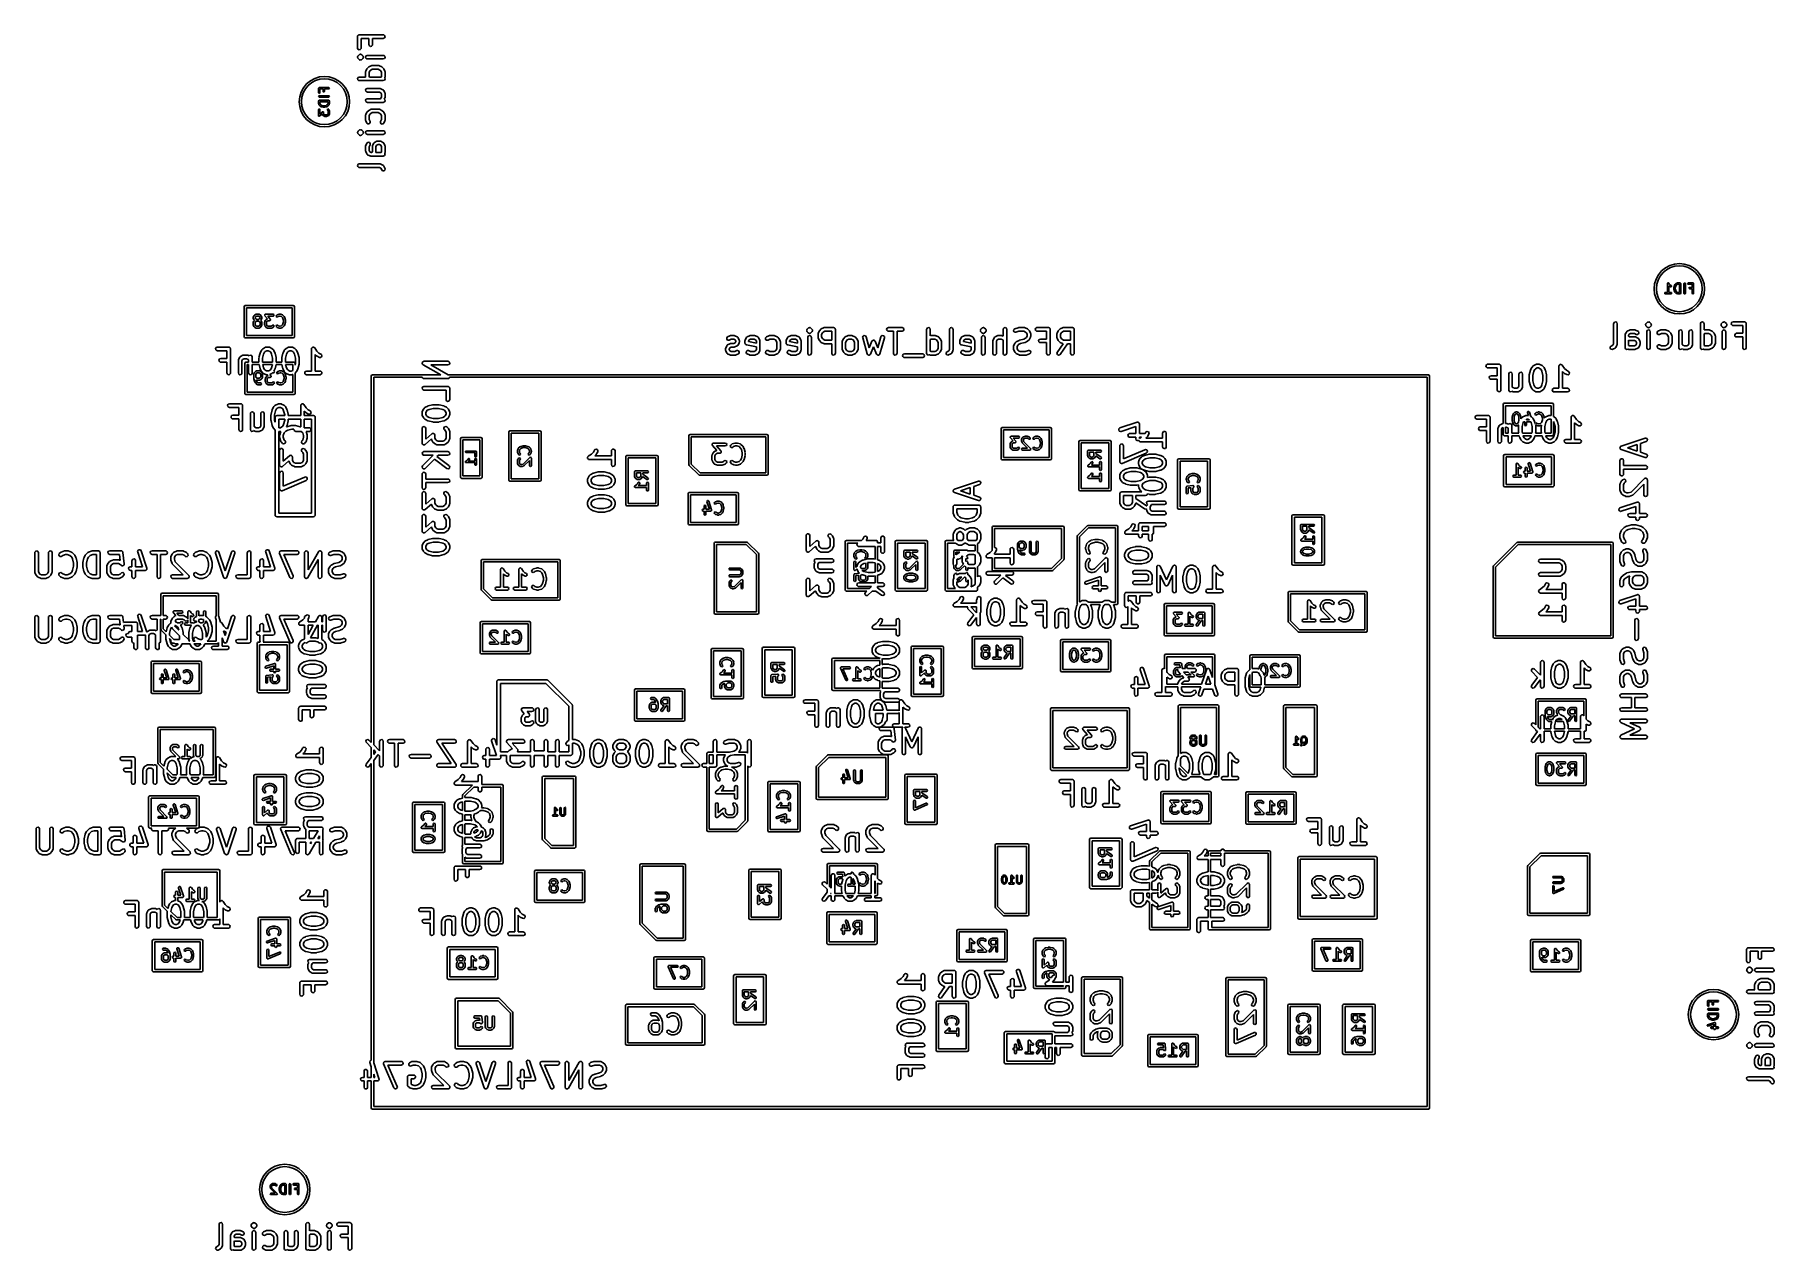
# Model space of a CAD drawing. Extents: x 0.18 to 3.03, y 0.18 to 2.17.
import ezdxf

# ---------------------------------------------------------------- set-up
doc = ezdxf.new("R2010")
doc.units = 0
doc.header["$MEASUREMENT"] = 0
doc.layers.add('BLACK', color=7, linetype='CONTINUOUS')

msp = doc.modelspace()

# ---------------------------------------------------------------- linework, layer by layer
at = {"layer": 'BLACK', "linetype": 'CONTINUOUS'}
for p, q in [((0.709324, 2.17186), (0.709391, 2.17225)), ((0.709324, 2.15311), (0.709324, 2.17186)), ((0.709368, 2.17237), (0.709434, 2.17249)), ((0.709391, 2.17225), (0.709368, 2.17237)), ((0.709434, 2.17249), (0.709502, 2.17287)), ((0.709502, 2.17287), (0.709995, 2.17346)), ((0.709995, 2.17346), (0.710378, 2.17412)), ((0.710378, 2.17412), (0.710629, 2.17421)), ((0.710629, 2.17421), (0.7108, 2.17442)), ((0.7108, 2.17442), (0.711556, 2.17455)), ((0.711556, 2.17455), (0.712276, 2.17481)), ((0.712276, 2.17481), (0.751646, 2.17481)), ((0.728071, 2.16891), (0.715229, 2.16891)), ((0.715229, 2.16891), (0.715229, 2.15311)), ((0.728071, 2.15874), (0.728071, 2.16891)), ((0.751646, 2.16891), (0.733977, 2.16891)), ((0.733977, 2.16891), (0.733977, 2.15874)), ((0.751646, 2.17481), (0.752656, 2.17464)), ((0.753544, 2.1696), (0.751646, 2.16891)), ((0.752656, 2.17464), (0.754204, 2.17334)), ((0.754554, 2.17135), (0.753544, 2.1696)), ((0.754204, 2.17334), (0.754554, 2.17135)), ((0.710014, 2.15122), (0.709324, 2.15311)), ((0.711764, 2.15021), (0.710014, 2.15122)), ((0.710188, 2.1402), (0.712063, 2.14208)), ((0.713753, 2.15056), (0.711764, 2.15021)), ((0.712063, 2.14208), (0.712382, 2.1423)), ((0.712382, 2.1423), (0.712457, 2.14241)), ((0.712457, 2.14241), (0.712584, 2.14244)), ((0.712584, 2.14244), (0.712903, 2.14267)), ((0.712903, 2.14267), (0.713667, 2.14273)), ((0.713667, 2.14273), (0.714408, 2.14293)), ((0.715051, 2.1521), (0.713753, 2.15056)), ((0.714408, 2.14293), (0.71465, 2.14282)), ((0.71465, 2.14282), (0.714915, 2.14284)), ((0.714915, 2.14284), (0.715544, 2.1424)), ((0.715229, 2.15311), (0.715051, 2.1521)), ((0.715544, 2.1424), (0.716239, 2.14208)), ((0.716239, 2.14208), (0.718114, 2.1402)), ((0.722492, 2.13863), (0.723502, 2.14038)), ((0.723502, 2.14038), (0.7254, 2.14107)), ((0.7254, 2.14107), (0.751646, 2.14107)), ((0.728762, 2.15684), (0.728071, 2.15874)), ((0.730511, 2.15583), (0.728762, 2.15684)), ((0.7325, 2.15618), (0.730511, 2.15583)), ((0.733799, 2.15773), (0.7325, 2.15618)), ((0.733977, 2.15874), (0.733799, 2.15773)), ((0.751646, 2.14107), (0.752656, 2.14089)), ((0.752656, 2.14089), (0.754204, 2.13959)), ((0.709335, 2.13837), (0.709392, 2.1385)), ((0.709533, 2.13763), (0.709335, 2.13837)), ((0.709368, 2.13863), (0.709436, 2.13875)), ((0.709392, 2.1385), (0.709368, 2.13863)), ((0.709424, 2.13888), (0.709864, 2.13951)), ((0.709436, 2.13875), (0.709424, 2.13888)), ((0.7096, 2.13687), (0.709533, 2.13763)), ((0.709705, 2.13672), (0.7096, 2.13687)), ((0.709719, 2.13664), (0.709705, 2.13672)), ((0.709819, 2.13656), (0.709719, 2.13664)), ((0.709824, 2.13655), (0.709819, 2.13656)), ((0.709858, 2.13642), (0.709824, 2.13655)), ((0.709965, 2.13635), (0.709858, 2.13642)), ((0.709864, 2.13951), (0.710188, 2.1402)), ((0.710188, 2.13603), (0.709965, 2.13635)), ((0.712063, 2.13415), (0.710188, 2.13603)), ((0.712758, 2.13383), (0.712063, 2.13415)), ((0.713387, 2.13339), (0.712758, 2.13383)), ((0.713652, 2.13341), (0.713387, 2.13339)), ((0.713894, 2.1333), (0.713652, 2.13341)), ((0.714635, 2.1335), (0.713894, 2.1333)), ((0.715399, 2.13356), (0.714635, 2.1335)), ((0.715718, 2.13379), (0.715399, 2.13356)), ((0.715845, 2.13382), (0.715718, 2.13379)), ((0.71592, 2.13393), (0.715845, 2.13382)), ((0.716239, 2.13415), (0.71592, 2.13393)), ((0.718114, 2.13603), (0.716239, 2.13415)), ((0.718114, 2.1402), (0.718337, 2.13988)), ((0.718438, 2.13672), (0.718114, 2.13603)), ((0.718337, 2.13988), (0.718445, 2.13981)), ((0.718878, 2.13735), (0.718438, 2.13672)), ((0.718445, 2.13981), (0.718479, 2.13968)), ((0.718479, 2.13968), (0.718483, 2.13968)), ((0.718483, 2.13968), (0.718583, 2.13959)), ((0.718583, 2.13959), (0.718597, 2.13951)), ((0.718597, 2.13951), (0.718702, 2.13936)), ((0.718702, 2.13936), (0.718769, 2.1386)), ((0.718769, 2.1386), (0.718967, 2.13786)), ((0.718934, 2.1376), (0.718866, 2.13749)), ((0.718866, 2.13749), (0.718878, 2.13735)), ((0.718967, 2.13786), (0.71891, 2.13774)), ((0.71891, 2.13774), (0.718934, 2.1376)), ((0.722447, 2.11374), (0.722625, 2.11475)), ((0.722447, 2.10624), (0.722447, 2.11374)), ((0.722843, 2.13664), (0.722492, 2.13863)), ((0.722625, 2.11475), (0.722738, 2.11489)), ((0.722738, 2.11489), (0.722759, 2.11506)), ((0.722759, 2.11506), (0.724633, 2.11881)), ((0.72439, 2.13534), (0.722843, 2.13664)), ((0.7254, 2.13516), (0.72439, 2.13534)), ((0.724633, 2.11881), (0.725159, 2.11952)), ((0.725159, 2.11952), (0.725187, 2.11958)), ((0.725187, 2.11958), (0.727061, 2.12146)), ((0.751646, 2.13516), (0.7254, 2.13516)), ((0.727061, 2.12146), (0.727784, 2.12196)), ((0.727784, 2.12196), (0.727829, 2.12201)), ((0.727829, 2.12201), (0.731578, 2.12388)), ((0.729701, 2.11574), (0.728352, 2.11305)), ((0.728352, 2.11305), (0.728352, 2.10694)), ((0.730898, 2.11694), (0.729701, 2.11574)), ((0.733596, 2.11829), (0.730898, 2.11694)), ((0.731578, 2.12388), (0.732561, 2.12418)), ((0.732561, 2.12418), (0.732733, 2.12414)), ((0.732733, 2.12414), (0.732899, 2.1242)), ((0.732899, 2.1242), (0.744147, 2.1242)), ((0.74345, 2.11829), (0.733596, 2.11829)), ((0.746148, 2.11694), (0.74345, 2.11829)), ((0.744147, 2.1242), (0.745157, 2.12402)), ((0.745157, 2.12402), (0.745292, 2.1239)), ((0.745292, 2.1239), (0.745468, 2.12388)), ((0.745468, 2.12388), (0.749217, 2.12201)), ((0.747345, 2.11574), (0.746148, 2.11694)), ((0.748694, 2.11305), (0.747345, 2.11574)), ((0.748694, 2.10694), (0.748694, 2.11305)), ((0.749217, 2.12201), (0.749926, 2.12148)), ((0.749926, 2.12148), (0.749985, 2.12146)), ((0.749985, 2.12146), (0.75186, 2.11958)), ((0.753544, 2.13585), (0.751646, 2.13516)), ((0.75186, 2.11958), (0.752366, 2.11886)), ((0.752366, 2.11886), (0.752413, 2.11881)), ((0.752413, 2.11881), (0.754287, 2.11506)), ((0.754554, 2.1376), (0.753544, 2.13585)), ((0.754204, 2.13959), (0.754554, 2.1376)), ((0.754287, 2.11506), (0.75458, 2.11408)), ((0.75458, 2.11408), (0.754539, 2.11391)), ((0.754539, 2.11391), (0.754599, 2.11374)), ((0.754599, 2.11374), (0.754599, 2.10624)), ((0.616808, 2.08082), (0.620628, 2.08797)), ((0.623751, 2.08588), (0.620278, 2.07938)), ((0.620628, 2.08797), (0.625769, 2.09423)), ((0.628425, 2.09157), (0.623751, 2.08588)), ((0.625769, 2.09423), (0.632034, 2.09937)), ((0.63412, 2.09625), (0.628425, 2.09157)), ((0.632034, 2.09937), (0.63918, 2.10319)), ((0.640618, 2.09972), (0.63412, 2.09625)), ((0.63918, 2.10319), (0.646935, 2.10554)), ((0.647668, 2.10186), (0.640618, 2.09972)), ((0.645233, 2.08712), (0.645579, 2.08796)), ((0.645233, 2.07962), (0.645233, 2.08712)), ((0.645579, 2.08796), (0.646414, 2.0883)), ((0.646414, 2.0883), (0.662162, 2.0883)), ((0.646935, 2.10554), (0.655, 2.10634)), ((0.652732, 2.08594), (0.647596, 2.08594)), ((0.647596, 2.08594), (0.647596, 2.07962)), ((0.655, 2.10258), (0.647668, 2.10186)), ((0.652732, 2.08187), (0.652732, 2.08594)), ((0.655, 2.10634), (0.663065, 2.10554)), ((0.662332, 2.10186), (0.655, 2.10258)), ((0.662162, 2.08594), (0.655095, 2.08594)), ((0.655095, 2.08594), (0.655095, 2.08187)), ((0.662162, 2.0883), (0.662998, 2.08796)), ((0.662998, 2.08629), (0.662162, 2.08594)), ((0.669382, 2.09972), (0.662332, 2.10186)), ((0.662998, 2.08796), (0.663344, 2.08712)), ((0.663344, 2.08712), (0.662998, 2.08629)), ((0.663065, 2.10554), (0.67082, 2.10319)), ((0.67588, 2.09625), (0.669382, 2.09972)), ((0.67082, 2.10319), (0.677966, 2.09937)), ((0.681575, 2.09157), (0.67588, 2.09625)), ((0.677966, 2.09937), (0.684231, 2.09423)), ((0.686249, 2.08588), (0.681575, 2.09157)), ((0.684231, 2.09423), (0.689372, 2.08797)), ((0.689722, 2.07938), (0.686249, 2.08588)), ((0.689372, 2.08797), (0.693192, 2.08082)), ((0.709368, 2.10301), (0.710378, 2.10476)), ((0.709719, 2.10102), (0.709368, 2.10301)), ((0.711266, 2.09972), (0.709719, 2.10102)), ((0.710378, 2.10476), (0.712276, 2.10545)), ((0.712276, 2.09954), (0.711266, 2.09972)), ((0.712276, 2.10545), (0.722603, 2.10545)), ((0.751646, 2.09954), (0.712276, 2.09954)), ((0.722507, 2.10608), (0.722447, 2.10624)), ((0.722466, 2.10591), (0.722507, 2.10608)), ((0.722603, 2.10545), (0.722466, 2.10591)), ((0.722492, 2.08426), (0.723502, 2.08601)), ((0.722843, 2.08227), (0.722492, 2.08426)), ((0.723502, 2.08601), (0.7254, 2.0867)), ((0.7254, 2.0867), (0.746022, 2.0867)), ((0.728352, 2.10694), (0.729099, 2.10545)), ((0.729099, 2.10545), (0.747947, 2.10545)), ((0.746022, 2.0867), (0.747032, 2.08652)), ((0.747032, 2.08652), (0.747167, 2.08641)), ((0.747167, 2.08641), (0.747343, 2.08639)), ((0.747343, 2.08639), (0.751092, 2.08451)), ((0.747947, 2.10545), (0.748694, 2.10694)), ((0.751092, 2.08451), (0.751916, 2.0839)), ((0.753544, 2.10023), (0.751646, 2.09954)), ((0.751916, 2.0839), (0.752092, 2.0835)), ((0.752092, 2.0835), (0.752413, 2.08319)), ((0.754554, 2.10198), (0.753544, 2.10023)), ((0.754287, 2.10492), (0.753927, 2.1042)), ((0.753927, 2.1042), (0.754204, 2.10397)), ((0.754204, 2.10397), (0.754554, 2.10198)), ((0.754308, 2.1051), (0.754287, 2.10492)), ((0.754421, 2.10523), (0.754308, 2.1051)), ((0.754599, 2.10624), (0.754421, 2.10523)), ((0.613661, 2.065), (0.614456, 2.07306)), ((0.614456, 2.05694), (0.613661, 2.065)), ((0.614456, 2.07306), (0.616808, 2.08082)), ((0.616808, 2.04918), (0.614456, 2.05694)), ((0.61814, 2.07233), (0.617417, 2.065)), ((0.617417, 2.065), (0.61814, 2.05767)), ((0.620278, 2.07938), (0.61814, 2.07233)), ((0.61814, 2.05767), (0.620278, 2.05062)), ((0.645579, 2.07879), (0.645233, 2.07962)), ((0.645233, 2.07362), (0.645579, 2.07446)), ((0.645579, 2.07279), (0.645233, 2.07362)), ((0.645233, 2.06612), (0.645579, 2.06696)), ((0.645233, 2.06238), (0.645233, 2.06612)), ((0.645308, 2.0622), (0.645233, 2.06238)), ((0.645294, 2.062), (0.645308, 2.0622)), ((0.646044, 2.05975), (0.645294, 2.062)), ((0.646414, 2.07844), (0.645579, 2.07879)), ((0.645579, 2.07446), (0.646414, 2.07481)), ((0.646414, 2.07244), (0.645579, 2.07279)), ((0.645579, 2.06696), (0.646414, 2.06731)), ((0.646224, 2.05954), (0.646044, 2.05975)), ((0.646329, 2.05929), (0.646224, 2.05954)), ((0.647829, 2.05779), (0.646329, 2.05929)), ((0.64725, 2.07879), (0.646414, 2.07844)), ((0.646414, 2.07481), (0.662162, 2.07481)), ((0.662162, 2.07244), (0.646414, 2.07244)), ((0.646414, 2.06731), (0.662162, 2.06731)), ((0.647596, 2.07962), (0.64725, 2.07879)), ((0.660981, 2.06494), (0.647596, 2.06494)), ((0.647596, 2.06494), (0.647596, 2.06257)), ((0.647596, 2.06257), (0.648197, 2.06076)), ((0.648009, 2.05772), (0.647829, 2.05779)), ((0.648136, 2.05757), (0.648009, 2.05772)), ((0.649636, 2.05682), (0.648136, 2.05757)), ((0.648197, 2.06076), (0.649364, 2.0596)), ((0.649364, 2.0596), (0.650576, 2.05899)), ((0.64977, 2.05681), (0.649636, 2.05682)), ((0.649878, 2.05673), (0.64977, 2.05681)), ((0.652877, 2.05598), (0.649878, 2.05673)), ((0.650576, 2.05899), (0.653309, 2.05831)), ((0.653078, 2.08104), (0.652732, 2.08187)), ((0.653025, 2.056), (0.652877, 2.05598)), ((0.653164, 2.05594), (0.653025, 2.056)), ((0.653914, 2.08069), (0.653078, 2.08104)), ((0.655413, 2.05594), (0.653164, 2.05594)), ((0.653309, 2.05831), (0.655268, 2.05831)), ((0.654749, 2.08104), (0.653914, 2.08069)), ((0.655095, 2.08187), (0.654749, 2.08104)), ((0.655268, 2.05831), (0.658001, 2.05899)), ((0.655552, 2.056), (0.655413, 2.05594)), ((0.6557, 2.05598), (0.655552, 2.056)), ((0.658699, 2.05673), (0.6557, 2.05598)), ((0.658001, 2.05899), (0.659213, 2.0596)), ((0.658807, 2.05681), (0.658699, 2.05673)), ((0.658941, 2.05682), (0.658807, 2.05681)), ((0.660441, 2.05757), (0.658941, 2.05682)), ((0.659213, 2.0596), (0.66038, 2.06076)), ((0.66038, 2.06076), (0.660981, 2.06257)), ((0.660568, 2.05772), (0.660441, 2.05757)), ((0.660748, 2.05779), (0.660568, 2.05772)), ((0.662248, 2.05929), (0.660748, 2.05779)), ((0.660981, 2.06257), (0.660981, 2.06494)), ((0.662162, 2.07481), (0.662998, 2.07446)), ((0.662998, 2.07279), (0.662162, 2.07244)), ((0.662162, 2.06731), (0.662998, 2.06696)), ((0.662353, 2.05954), (0.662248, 2.05929)), ((0.662533, 2.05975), (0.662353, 2.05954)), ((0.663283, 2.062), (0.662533, 2.05975)), ((0.662998, 2.07446), (0.663344, 2.07362)), ((0.663344, 2.07362), (0.662998, 2.07279)), ((0.662998, 2.06696), (0.663344, 2.06612)), ((0.663344, 2.06238), (0.663269, 2.0622)), ((0.663269, 2.0622), (0.663283, 2.062)), ((0.663344, 2.06612), (0.663344, 2.06238)), ((0.69186, 2.07233), (0.689722, 2.07938)), ((0.689722, 2.05062), (0.69186, 2.05767)), ((0.692583, 2.065), (0.69186, 2.07233)), ((0.69186, 2.05767), (0.692583, 2.065)), ((0.693192, 2.08082), (0.695544, 2.07306)), ((0.695544, 2.05694), (0.693192, 2.04918)), ((0.695544, 2.07306), (0.696339, 2.065)), ((0.696339, 2.065), (0.695544, 2.05694)), ((0.722492, 2.06739), (0.723502, 2.06914)), ((0.722843, 2.0654), (0.722492, 2.06739)), ((0.72439, 2.08097), (0.722843, 2.08227)), ((0.72439, 2.0641), (0.722843, 2.0654)), ((0.723502, 2.06914), (0.7254, 2.06983)), ((0.7254, 2.08079), (0.72439, 2.08097)), ((0.7254, 2.06392), (0.72439, 2.0641)), ((0.745325, 2.08079), (0.7254, 2.08079)), ((0.7254, 2.06983), (0.746674, 2.06983)), ((0.751646, 2.06392), (0.7254, 2.06392)), ((0.747571, 2.07967), (0.745325, 2.08079)), ((0.746674, 2.06983), (0.747345, 2.0705)), ((0.747345, 2.0705), (0.748694, 2.0732)), ((0.748694, 2.07743), (0.747571, 2.07967)), ((0.748694, 2.0732), (0.748694, 2.07743)), ((0.753544, 2.06461), (0.751646, 2.06392)), ((0.752413, 2.08319), (0.754287, 2.07944)), ((0.754287, 2.07118), (0.753267, 2.06914)), ((0.753267, 2.06914), (0.754204, 2.06835)), ((0.754554, 2.06636), (0.753544, 2.06461)), ((0.754204, 2.06835), (0.754554, 2.06636)), ((0.754287, 2.07944), (0.75458, 2.07846)), ((0.754308, 2.07135), (0.754287, 2.07118)), ((0.754421, 2.07149), (0.754308, 2.07135)), ((0.754599, 2.0725), (0.754421, 2.07149)), ((0.75458, 2.07846), (0.754539, 2.07829)), ((0.754539, 2.07829), (0.754599, 2.07812)), ((0.754599, 2.07812), (0.754599, 2.0725)), ((0.620628, 2.04203), (0.616808, 2.04918)), ((0.620278, 2.05062), (0.623751, 2.04412)), ((0.625769, 2.03577), (0.620628, 2.04203)), ((0.623751, 2.04412), (0.628425, 2.03843)), ((0.632034, 2.03063), (0.625769, 2.03577)), ((0.628425, 2.03843), (0.63412, 2.03375)), ((0.63918, 2.02681), (0.632034, 2.03063)), ((0.63412, 2.03375), (0.640618, 2.03028)), ((0.646935, 2.02446), (0.63918, 2.02681)), ((0.640618, 2.03028), (0.647668, 2.02814)), ((0.645233, 2.05188), (0.645579, 2.05271)), ((0.645233, 2.04213), (0.645233, 2.05188)), ((0.645392, 2.04174), (0.645233, 2.04213)), ((0.645526, 2.04135), (0.645392, 2.04174)), ((0.645563, 2.04133), (0.645526, 2.04135)), ((0.645579, 2.04129), (0.645563, 2.04133)), ((0.645579, 2.05271), (0.646414, 2.05306)), ((0.645963, 2.04113), (0.645579, 2.04129)), ((0.646336, 2.04095), (0.645963, 2.04113)), ((0.646376, 2.04096), (0.646336, 2.04095)), ((0.646414, 2.04095), (0.646376, 2.04096)), ((0.646414, 2.05306), (0.64725, 2.05271)), ((0.646799, 2.04111), (0.646414, 2.04095)), ((0.647192, 2.04124), (0.646799, 2.04111)), ((0.651338, 2.04487), (0.647192, 2.04124)), ((0.64725, 2.05271), (0.647596, 2.05188)), ((0.647596, 2.05188), (0.647596, 2.04473)), ((0.647596, 2.04473), (0.651636, 2.04827)), ((0.647668, 2.02814), (0.655, 2.02742)), ((0.651357, 2.0446), (0.651338, 2.04487)), ((0.652107, 2.0431), (0.651357, 2.0446)), ((0.651636, 2.04827), (0.652029, 2.0484)), ((0.652029, 2.0484), (0.652414, 2.04856)), ((0.652254, 2.04297), (0.652107, 2.0431)), ((0.652328, 2.04279), (0.652254, 2.04297)), ((0.653078, 2.04204), (0.652328, 2.04279)), ((0.652414, 2.04856), (0.652453, 2.04854)), ((0.652453, 2.04854), (0.652492, 2.04856)), ((0.652492, 2.04856), (0.652865, 2.04837)), ((0.652865, 2.04837), (0.653249, 2.04821)), ((0.653258, 2.04197), (0.653078, 2.04204)), ((0.653249, 2.04821), (0.653265, 2.04817)), ((0.653385, 2.04182), (0.653258, 2.04197)), ((0.653265, 2.04817), (0.653303, 2.04815)), ((0.653303, 2.04815), (0.653436, 2.04776)), ((0.654885, 2.04107), (0.653385, 2.04182)), ((0.653436, 2.04776), (0.653595, 2.04738)), ((0.653595, 2.04738), (0.653595, 2.04541)), ((0.653595, 2.04541), (0.654134, 2.04433)), ((0.654134, 2.04433), (0.654613, 2.04385)), ((0.654613, 2.04385), (0.655692, 2.04331)), ((0.655159, 2.04105), (0.654885, 2.04107)), ((0.655, 2.02742), (0.662332, 2.02814)), ((0.655413, 2.04095), (0.655159, 2.04105)), ((0.659163, 2.04095), (0.655413, 2.04095)), ((0.655692, 2.04331), (0.658884, 2.04331)), ((0.658884, 2.04331), (0.659963, 2.04385)), ((0.659417, 2.04105), (0.659163, 2.04095)), ((0.659691, 2.04107), (0.659417, 2.04105)), ((0.659482, 2.05188), (0.659828, 2.05271)), ((0.659828, 2.05104), (0.659482, 2.05188)), ((0.661191, 2.04182), (0.659691, 2.04107)), ((0.659828, 2.05271), (0.660663, 2.05306)), ((0.660442, 2.05043), (0.659828, 2.05104)), ((0.659963, 2.04385), (0.660442, 2.04433)), ((0.660981, 2.04935), (0.660442, 2.05043)), ((0.660442, 2.04433), (0.660981, 2.04541)), ((0.660663, 2.05306), (0.661498, 2.05271)), ((0.660981, 2.04541), (0.660981, 2.04935)), ((0.661318, 2.04197), (0.661191, 2.04182)), ((0.661498, 2.04204), (0.661318, 2.04197)), ((0.661498, 2.05271), (0.662248, 2.05196)), ((0.662248, 2.04279), (0.661498, 2.04204)), ((0.662248, 2.05196), (0.662322, 2.05178)), ((0.662322, 2.04297), (0.662248, 2.04279)), ((0.662322, 2.05178), (0.662469, 2.05165)), ((0.662469, 2.0431), (0.662322, 2.04297)), ((0.662332, 2.02814), (0.669382, 2.03028)), ((0.662469, 2.05165), (0.663219, 2.05016)), ((0.663219, 2.0446), (0.662469, 2.0431)), ((0.67082, 2.02681), (0.663065, 2.02446)), ((0.663219, 2.05016), (0.663238, 2.04988)), ((0.663238, 2.04487), (0.663219, 2.0446)), ((0.663238, 2.04988), (0.663344, 2.04963)), ((0.663344, 2.04513), (0.663238, 2.04487)), ((0.663344, 2.04963), (0.663344, 2.04513)), ((0.669382, 2.03028), (0.67588, 2.03375)), ((0.677966, 2.03063), (0.67082, 2.02681)), ((0.67588, 2.03375), (0.681575, 2.03843)), ((0.684231, 2.03577), (0.677966, 2.03063)), ((0.681575, 2.03843), (0.686249, 2.04412)), ((0.689372, 2.04203), (0.684231, 2.03577)), ((0.686249, 2.04412), (0.689722, 2.05062)), ((0.693192, 2.04918), (0.689372, 2.04203)), ((0.722447, 2.0425), (0.722625, 2.04351)), ((0.722447, 2.035), (0.722447, 2.0425)), ((0.722507, 2.03484), (0.722447, 2.035)), ((0.722466, 2.03467), (0.722507, 2.03484)), ((0.722759, 2.03368), (0.722466, 2.03467)), ((0.722625, 2.04351), (0.722738, 2.04365)), ((0.722738, 2.04365), (0.722759, 2.04382)), ((0.722759, 2.04382), (0.724633, 2.04757)), ((0.724633, 2.02993), (0.722759, 2.03368)), ((0.724633, 2.04757), (0.725159, 2.04828)), ((0.7261, 2.02855), (0.724633, 2.02993)), ((0.725159, 2.04828), (0.725187, 2.04834)), ((0.725187, 2.04834), (0.727061, 2.05022)), ((0.728116, 2.02842), (0.7261, 2.02855)), ((0.727061, 2.05022), (0.727784, 2.05072)), ((0.727784, 2.05072), (0.727829, 2.05077)), ((0.727829, 2.05077), (0.731578, 2.05264)), ((0.729739, 2.02963), (0.728116, 2.02842)), ((0.729701, 2.0445), (0.728352, 2.04181)), ((0.728352, 2.04181), (0.728352, 2.0357)), ((0.728352, 2.0357), (0.729915, 2.03257)), ((0.730898, 2.0457), (0.729701, 2.0445)), ((0.730208, 2.03159), (0.729739, 2.02963)), ((0.729915, 2.03257), (0.730208, 2.03159)), ((0.733596, 2.04705), (0.730898, 2.0457)), ((0.731578, 2.05264), (0.732561, 2.05294)), ((0.732561, 2.05294), (0.732733, 2.05289)), ((0.732733, 2.05289), (0.732899, 2.05295)), ((0.732899, 2.05295), (0.744147, 2.05295)), ((0.74345, 2.04705), (0.733596, 2.04705)), ((0.746148, 2.0457), (0.74345, 2.04705)), ((0.744147, 2.05295), (0.745157, 2.05278)), ((0.745157, 2.05278), (0.745292, 2.05266)), ((0.745292, 2.05266), (0.745468, 2.05264)), ((0.745468, 2.05264), (0.749217, 2.05077)), ((0.747345, 2.0445), (0.746148, 2.0457)), ((0.7469, 2.03057), (0.747131, 2.03257)), ((0.748013, 2.02888), (0.7469, 2.03057)), ((0.747131, 2.03257), (0.748694, 2.0357)), ((0.748694, 2.04181), (0.747345, 2.0445)), ((0.749949, 2.02831), (0.748013, 2.02888)), ((0.748694, 2.0357), (0.748694, 2.04181)), ((0.749217, 2.05077), (0.749926, 2.05024)), ((0.749926, 2.05024), (0.749985, 2.05022)), ((0.751802, 2.02911), (0.749949, 2.02831)), ((0.749985, 2.05022), (0.75186, 2.04834)), ((0.752413, 2.02993), (0.751802, 2.02911)), ((0.75186, 2.04834), (0.752366, 2.04762)), ((0.752366, 2.04762), (0.752413, 2.04757)), ((0.752413, 2.04757), (0.754287, 2.04382)), ((0.754287, 2.03368), (0.752413, 2.02993)), ((0.754287, 2.04382), (0.75458, 2.04284)), ((0.754308, 2.03386), (0.754287, 2.03368)), ((0.754421, 2.03399), (0.754308, 2.03386)), ((0.754599, 2.035), (0.754421, 2.03399)), ((0.75458, 2.04284), (0.754539, 2.04267)), ((0.754539, 2.04267), (0.754599, 2.0425)), ((0.754599, 2.0425), (0.754599, 2.035)), ((0.655, 2.02366), (0.646935, 2.02446)), ((0.663065, 2.02446), (0.655, 2.02366)), ((0.709335, 2.01464), (0.709392, 2.01476)), ((0.709533, 2.0139), (0.709335, 2.01464)), ((0.709368, 2.01489), (0.709436, 2.01501)), ((0.709392, 2.01476), (0.709368, 2.01489)), ((0.709424, 2.01515), (0.709864, 2.01577)), ((0.709436, 2.01501), (0.709424, 2.01515)), ((0.7096, 2.01313), (0.709533, 2.0139)), ((0.709705, 2.01298), (0.7096, 2.01313)), ((0.709719, 2.0129), (0.709705, 2.01298)), ((0.709819, 2.01282), (0.709719, 2.0129)), ((0.709824, 2.01281), (0.709819, 2.01282)), ((0.709858, 2.01269), (0.709824, 2.01281)), ((0.709965, 2.01261), (0.709858, 2.01269)), ((0.709864, 2.01577), (0.710188, 2.01647)), ((0.710188, 2.01229), (0.709965, 2.01261)), ((0.710188, 2.01647), (0.712063, 2.01834)), ((0.712063, 2.01042), (0.710188, 2.01229)), ((0.712063, 2.01834), (0.712382, 2.01857)), ((0.712758, 2.01009), (0.712063, 2.01042)), ((0.712382, 2.01857), (0.712457, 2.01867)), ((0.712457, 2.01867), (0.712584, 2.01871)), ((0.712584, 2.01871), (0.712903, 2.01893)), ((0.713387, 2.00965), (0.712758, 2.01009)), ((0.712903, 2.01893), (0.713667, 2.019)), ((0.713652, 2.00968), (0.713387, 2.00965)), ((0.713894, 2.00957), (0.713652, 2.00968)), ((0.713667, 2.019), (0.714408, 2.0192)), ((0.714635, 2.00976), (0.713894, 2.00957)), ((0.714408, 2.0192), (0.71465, 2.01909)), ((0.715399, 2.00983), (0.714635, 2.00976)), ((0.71465, 2.01909), (0.714915, 2.01911)), ((0.714915, 2.01911), (0.715544, 2.01867)), ((0.715718, 2.01005), (0.715399, 2.00983)), ((0.715544, 2.01867), (0.716239, 2.01834)), ((0.715845, 2.01009), (0.715718, 2.01005)), ((0.71592, 2.0102), (0.715845, 2.01009)), ((0.716239, 2.01042), (0.71592, 2.0102)), ((0.716239, 2.01834), (0.718114, 2.01647)), ((0.718114, 2.01229), (0.716239, 2.01042)), ((0.718114, 2.01647), (0.718337, 2.01615)), ((0.718438, 2.01299), (0.718114, 2.01229)), ((0.718337, 2.01615), (0.718445, 2.01607)), ((0.718878, 2.01362), (0.718438, 2.01299)), ((0.718445, 2.01607), (0.718479, 2.01595)), ((0.718479, 2.01595), (0.718483, 2.01594)), ((0.718483, 2.01594), (0.718583, 2.01586)), ((0.718583, 2.01586), (0.718597, 2.01578)), ((0.718597, 2.01578), (0.718702, 2.01563)), ((0.718702, 2.01563), (0.718769, 2.01486)), ((0.718769, 2.01486), (0.718967, 2.01412)), ((0.718934, 2.01387), (0.718866, 2.01375)), ((0.718866, 2.01375), (0.718878, 2.01362)), ((0.718967, 2.01412), (0.71891, 2.014)), ((0.71891, 2.014), (0.718934, 2.01387)), ((0.722492, 2.01489), (0.723502, 2.01664)), ((0.722843, 2.0129), (0.722492, 2.01489)), ((0.72439, 2.01161), (0.722843, 2.0129)), ((0.723502, 2.01664), (0.7254, 2.01733)), ((0.7254, 2.01143), (0.72439, 2.01161)), ((0.724633, 1.99695), (0.725244, 1.99778)), ((0.725244, 1.99778), (0.727098, 1.99858)), ((0.7254, 2.01733), (0.751646, 2.01733)), ((0.751646, 2.01143), (0.7254, 2.01143)), ((0.727098, 1.99858), (0.729034, 1.99801)), ((0.729034, 1.99801), (0.730146, 1.99632)), ((0.735882, 1.99695), (0.736493, 1.99778)), ((0.736493, 1.99778), (0.736899, 1.99795)), ((0.736899, 1.99795), (0.737203, 1.99827)), ((0.737203, 1.99827), (0.740952, 2.00015)), ((0.740952, 2.00015), (0.741935, 2.00044)), ((0.741935, 2.00044), (0.742107, 2.0004)), ((0.742107, 2.0004), (0.742273, 2.00046)), ((0.742273, 2.00046), (0.746022, 2.00046)), ((0.746022, 2.00046), (0.747032, 2.00028)), ((0.747032, 2.00028), (0.747167, 2.00017)), ((0.747167, 2.00017), (0.747343, 2.00015)), ((0.747343, 2.00015), (0.751092, 1.99827)), ((0.751092, 1.99827), (0.751916, 1.99766)), ((0.751646, 2.01733), (0.752656, 2.01716)), ((0.753544, 2.01212), (0.751646, 2.01143)), ((0.751916, 1.99766), (0.752092, 1.99726)), ((0.752656, 2.01716), (0.754204, 2.01586)), ((0.754554, 2.01387), (0.753544, 2.01212)), ((0.754204, 2.01586), (0.754554, 2.01387)), ((0.722447, 1.99188), (0.722625, 1.99289)), ((0.722447, 1.98439), (0.722447, 1.99188)), ((0.722507, 1.98422), (0.722447, 1.98439)), ((0.722466, 1.98405), (0.722507, 1.98422)), ((0.722759, 1.98306), (0.722466, 1.98405)), ((0.722625, 1.99289), (0.722738, 1.99303)), ((0.722738, 1.99303), (0.722759, 1.9932)), ((0.722759, 1.9932), (0.724633, 1.99695)), ((0.724633, 1.97932), (0.722759, 1.98306)), ((0.724954, 1.97901), (0.724633, 1.97932)), ((0.72513, 1.97861), (0.724954, 1.97901)), ((0.725954, 1.97799), (0.72513, 1.97861)), ((0.729703, 1.97612), (0.725954, 1.97799)), ((0.729915, 1.99431), (0.728352, 1.99119)), ((0.728352, 1.99119), (0.728352, 1.98508)), ((0.728352, 1.98508), (0.729475, 1.98284)), ((0.729475, 1.98284), (0.731721, 1.98171)), ((0.729879, 1.9761), (0.729703, 1.97612)), ((0.730014, 1.97599), (0.729879, 1.9761)), ((0.730146, 1.99632), (0.729915, 1.99431)), ((0.731024, 1.97581), (0.730014, 1.97599)), ((0.751646, 1.97581), (0.731024, 1.97581)), ((0.731721, 1.98171), (0.732949, 1.98171)), ((0.732949, 1.98171), (0.733696, 1.98321)), ((0.733696, 1.99188), (0.733874, 1.99289)), ((0.733696, 1.98321), (0.733696, 1.99188)), ((0.733874, 1.99289), (0.733987, 1.99303)), ((0.733987, 1.99303), (0.734007, 1.9932)), ((0.734007, 1.9932), (0.735882, 1.99695)), ((0.739601, 1.98251), (0.739461, 1.98171)), ((0.739461, 1.98171), (0.747947, 1.98171)), ((0.740724, 1.99343), (0.739601, 1.99119)), ((0.739601, 1.99119), (0.739601, 1.98251)), ((0.74297, 1.99456), (0.740724, 1.99343)), ((0.745325, 1.99456), (0.74297, 1.99456)), ((0.747571, 1.99343), (0.745325, 1.99456)), ((0.748694, 1.99119), (0.747571, 1.99343)), ((0.747947, 1.98171), (0.748694, 1.98321)), ((0.748694, 1.98321), (0.748694, 1.99119)), ((0.753544, 1.9765), (0.751646, 1.97581)), ((0.752092, 1.99726), (0.752413, 1.99695)), ((0.752413, 1.99695), (0.754287, 1.9932)), ((0.754554, 1.97825), (0.753544, 1.9765)), ((0.754287, 1.98119), (0.753927, 1.98047)), ((0.753927, 1.98047), (0.754204, 1.98024)), ((0.754204, 1.98024), (0.754554, 1.97825)), ((0.754287, 1.9932), (0.75458, 1.99222)), ((0.754308, 1.98137), (0.754287, 1.98119)), ((0.754421, 1.9815), (0.754308, 1.98137)), ((0.754599, 1.98251), (0.754421, 1.9815)), ((0.75458, 1.99222), (0.754539, 1.99205)), ((0.754539, 1.99205), (0.754599, 1.99188)), ((0.754599, 1.99188), (0.754599, 1.98251)), ((0.709368, 1.96053), (0.710378, 1.96228)), ((0.709719, 1.95854), (0.709368, 1.96053)), ((0.711266, 1.95724), (0.709719, 1.95854)), ((0.710378, 1.96228), (0.712276, 1.96297)), ((0.712276, 1.95706), (0.711266, 1.95724)), ((0.712276, 1.96297), (0.746022, 1.96297)), ((0.745325, 1.95706), (0.712276, 1.95706)), ((0.747571, 1.95594), (0.745325, 1.95706)), ((0.746022, 1.96297), (0.747032, 1.96279)), ((0.747032, 1.96279), (0.747167, 1.96267)), ((0.747167, 1.96267), (0.747343, 1.96265)), ((0.747343, 1.96265), (0.751092, 1.96078)), ((0.749005, 1.95307), (0.747571, 1.95594)), ((0.750472, 1.95168), (0.749005, 1.95307)), ((0.752488, 1.95156), (0.750472, 1.95168)), ((0.751092, 1.96078), (0.751916, 1.96017)), ((0.751916, 1.96017), (0.752092, 1.95976)), ((0.752092, 1.95976), (0.752413, 1.95946)), ((0.752413, 1.95946), (0.754287, 1.95571)), ((0.754111, 1.95276), (0.752488, 1.95156)), ((0.75458, 1.95473), (0.754111, 1.95276)), ((0.754287, 1.95571), (0.75458, 1.95473)), ((2.86218, 1.79619), (2.86994, 1.79854)), ((2.86994, 1.79854), (2.878, 1.79934)), ((2.878, 1.79934), (2.88606, 1.79854)), ((2.88606, 1.79854), (2.89382, 1.79619)), ((2.83746, 1.76606), (2.83981, 1.77382)), ((2.83981, 1.77382), (2.84363, 1.78097)), ((2.84328, 1.77238), (2.84114, 1.76533)), ((2.84675, 1.77888), (2.84328, 1.77238)), ((2.84363, 1.78097), (2.84877, 1.78723)), ((2.85143, 1.78457), (2.84675, 1.77888)), ((2.84877, 1.78723), (2.85503, 1.79237)), ((2.85712, 1.78925), (2.85143, 1.78457)), ((2.85503, 1.79237), (2.86218, 1.79619)), ((2.86362, 1.79272), (2.85712, 1.78925)), ((2.87067, 1.79486), (2.86362, 1.79272)), ((2.878, 1.79558), (2.87067, 1.79486)), ((2.88533, 1.79486), (2.878, 1.79558)), ((2.89238, 1.79272), (2.88533, 1.79486)), ((2.89888, 1.78925), (2.89238, 1.79272)), ((2.89382, 1.79619), (2.90097, 1.79237)), ((2.90457, 1.78457), (2.89888, 1.78925)), ((2.90097, 1.79237), (2.90723, 1.78723)), ((2.90925, 1.77888), (2.90457, 1.78457)), ((2.90723, 1.78723), (2.91237, 1.78097)), ((2.91272, 1.77238), (2.90925, 1.77888)), ((2.91237, 1.78097), (2.91619, 1.77382)), ((2.91486, 1.76533), (2.91272, 1.77238)), ((2.91619, 1.77382), (2.91854, 1.76606)), ((2.83666, 1.758), (2.83746, 1.76606)), ((2.83746, 1.74994), (2.83666, 1.758)), ((2.83981, 1.74218), (2.83746, 1.74994)), ((2.84363, 1.73503), (2.83981, 1.74218)), ((2.84114, 1.76533), (2.84042, 1.758)), ((2.84042, 1.758), (2.84114, 1.75067)), ((2.84114, 1.75067), (2.84328, 1.74362)), ((2.84328, 1.74362), (2.84675, 1.73712)), ((2.85395, 1.75084), (2.85429, 1.75167)), ((2.85429, 1.75), (2.85395, 1.75084)), ((2.85429, 1.75167), (2.85513, 1.75202)), ((2.85513, 1.74966), (2.85429, 1.75)), ((2.85513, 1.75202), (2.85845, 1.75202)), ((2.85963, 1.74966), (2.85513, 1.74966)), ((2.85845, 1.76659), (2.85849, 1.7667)), ((2.85845, 1.75202), (2.85845, 1.76659)), ((2.85847, 1.76682), (2.85866, 1.7671)), ((2.85849, 1.7667), (2.85847, 1.76682)), ((2.85866, 1.7671), (2.85879, 1.76742)), ((2.85879, 1.76742), (2.8589, 1.76747)), ((2.8589, 1.76747), (2.85897, 1.76757)), ((2.85897, 1.76757), (2.85931, 1.76764)), ((2.85931, 1.76764), (2.85963, 1.76777)), ((2.85963, 1.76777), (2.85974, 1.76772)), ((2.86413, 1.74966), (2.85963, 1.74966)), ((2.85974, 1.76772), (2.85986, 1.76774)), ((2.85986, 1.76774), (2.86014, 1.76755)), ((2.86014, 1.76755), (2.86046, 1.76742)), ((2.86046, 1.76742), (2.86051, 1.76731)), ((2.86051, 1.76731), (2.86061, 1.76724)), ((2.86061, 1.76724), (2.86204, 1.76509)), ((2.86179, 1.762), (2.86081, 1.76298)), ((2.86081, 1.76298), (2.86081, 1.75202)), ((2.86081, 1.75202), (2.86413, 1.75202)), ((2.86197, 1.76193), (2.86179, 1.762)), ((2.8621, 1.76178), (2.86197, 1.76193)), ((2.86204, 1.76509), (2.86333, 1.76381)), ((2.8636, 1.76103), (2.8621, 1.76178)), ((2.86333, 1.76381), (2.86465, 1.76314)), ((2.8645, 1.76097), (2.8636, 1.76103)), ((2.86413, 1.75202), (2.86496, 1.75167)), ((2.86496, 1.75), (2.86413, 1.74966)), ((2.86518, 1.76156), (2.8645, 1.76097)), ((2.86465, 1.76314), (2.86525, 1.76246)), ((2.86496, 1.75167), (2.86531, 1.75084)), ((2.86531, 1.75084), (2.86496, 1.75)), ((2.86525, 1.76246), (2.86518, 1.76156)), ((2.86894, 1.75984), (2.869, 1.75997)), ((2.86894, 1.75759), (2.86894, 1.75984)), ((2.869, 1.75745), (2.86894, 1.75759)), ((2.86898, 1.76012), (2.86973, 1.76312)), ((2.869, 1.75997), (2.86898, 1.76012)), ((2.86898, 1.7573), (2.869, 1.75745)), ((2.86973, 1.7543), (2.86898, 1.7573)), ((2.86973, 1.76312), (2.86981, 1.76323)), ((2.86981, 1.75419), (2.86973, 1.7543)), ((2.86981, 1.76323), (2.86982, 1.76336)), ((2.86982, 1.75406), (2.86981, 1.75419)), ((2.86982, 1.76336), (2.87057, 1.76486)), ((2.87057, 1.75256), (2.86982, 1.75406)), ((2.87057, 1.76486), (2.87072, 1.76499)), ((2.87072, 1.75243), (2.87057, 1.75256)), ((2.87072, 1.76499), (2.87079, 1.76517)), ((2.87079, 1.75225), (2.87072, 1.75243)), ((2.87079, 1.76517), (2.87229, 1.76667)), ((2.87229, 1.75075), (2.87079, 1.75225)), ((2.87199, 1.76242), (2.87131, 1.75969)), ((2.87131, 1.75969), (2.87131, 1.75773)), ((2.87131, 1.75773), (2.87199, 1.755)), ((2.8726, 1.76364), (2.87199, 1.76242)), ((2.87199, 1.755), (2.8726, 1.75379)), ((2.87229, 1.76667), (2.87254, 1.76678)), ((2.87254, 1.75065), (2.87229, 1.75075)), ((2.87254, 1.76678), (2.87275, 1.76696)), ((2.87275, 1.75047), (2.87254, 1.75065)), ((2.87376, 1.7648), (2.8726, 1.76364)), ((2.8726, 1.75379), (2.87376, 1.75262)), ((2.87275, 1.76696), (2.875, 1.76771)), ((2.875, 1.74972), (2.87275, 1.75047)), ((2.87557, 1.7654), (2.87376, 1.7648)), ((2.87376, 1.75262), (2.87557, 1.75202)), ((2.875, 1.76771), (2.8752, 1.76769)), ((2.8752, 1.74973), (2.875, 1.74972)), ((2.8752, 1.76769), (2.87538, 1.76777)), ((2.87538, 1.74966), (2.8752, 1.74973)), ((2.87538, 1.76777), (2.87912, 1.76777)), ((2.87912, 1.74966), (2.87538, 1.74966)), ((2.87794, 1.7654), (2.87557, 1.7654)), ((2.87557, 1.75202), (2.87794, 1.75202)), ((2.87794, 1.75202), (2.87794, 1.7654)), ((2.87912, 1.76777), (2.87996, 1.76742)), ((2.87996, 1.75), (2.87912, 1.74966)), ((2.87996, 1.76742), (2.88031, 1.76659)), ((2.88031, 1.75084), (2.87996, 1.75)), ((2.88031, 1.76659), (2.88031, 1.75084)), ((2.88544, 1.76659), (2.88579, 1.76742)), ((2.88544, 1.75084), (2.88544, 1.76659)), ((2.88579, 1.75), (2.88544, 1.75084)), ((2.88579, 1.76742), (2.88662, 1.76777)), ((2.88662, 1.74966), (2.88579, 1.75)), ((2.88662, 1.76777), (2.88746, 1.76742)), ((2.88746, 1.75), (2.88662, 1.74966)), ((2.88746, 1.76742), (2.8878, 1.76659)), ((2.8878, 1.75084), (2.88746, 1.75)), ((2.8878, 1.76659), (2.8878, 1.75084)), ((2.89144, 1.76659), (2.89179, 1.76742)), ((2.89179, 1.76575), (2.89144, 1.76659)), ((2.89179, 1.76742), (2.89262, 1.76777)), ((2.89262, 1.7654), (2.89179, 1.76575)), ((2.89262, 1.76777), (2.90012, 1.76777)), ((2.89894, 1.7654), (2.89262, 1.7654)), ((2.89369, 1.75909), (2.89404, 1.75992)), ((2.89404, 1.75825), (2.89369, 1.75909)), ((2.89404, 1.75992), (2.89487, 1.76027)), ((2.89487, 1.75791), (2.89404, 1.75825)), ((2.89487, 1.76027), (2.89894, 1.76027)), ((2.89894, 1.75791), (2.89487, 1.75791)), ((2.89894, 1.76027), (2.89894, 1.7654)), ((2.89894, 1.75084), (2.89894, 1.75791)), ((2.89929, 1.75), (2.89894, 1.75084)), ((2.90012, 1.74966), (2.89929, 1.75)), ((2.90012, 1.76777), (2.90096, 1.76742)), ((2.90096, 1.75), (2.90012, 1.74966)), ((2.90096, 1.76742), (2.9013, 1.76659)), ((2.9013, 1.75084), (2.90096, 1.75)), ((2.9013, 1.76659), (2.9013, 1.75084)), ((2.90925, 1.73712), (2.91272, 1.74362)), ((2.91619, 1.74218), (2.91237, 1.73503)), ((2.91272, 1.74362), (2.91486, 1.75067)), ((2.91558, 1.758), (2.91486, 1.76533)), ((2.91486, 1.75067), (2.91558, 1.758)), ((2.91854, 1.74994), (2.91619, 1.74218)), ((2.91854, 1.76606), (2.91934, 1.758)), ((2.91934, 1.758), (2.91854, 1.74994)), ((0.52326, 1.72861), (0.523836, 1.73)), ((0.52326, 1.67939), (0.52326, 1.72861)), ((0.523836, 1.73), (0.525228, 1.73057)), ((0.525228, 1.73057), (0.603969, 1.73057)), ((0.527197, 1.72664), (0.527197, 1.68136)), ((0.602, 1.72664), (0.527197, 1.72664)), ((0.538349, 1.7117), (0.539287, 1.71357)), ((0.539287, 1.71357), (0.539482, 1.71374)), ((0.539482, 1.71374), (0.539582, 1.71398)), ((0.539582, 1.71398), (0.540519, 1.71492)), ((0.540519, 1.71492), (0.540758, 1.71502)), ((0.540758, 1.71502), (0.540928, 1.71521)), ((0.540928, 1.71521), (0.542803, 1.71615)), ((0.542565, 1.71251), (0.541989, 1.71193)), ((0.543879, 1.71317), (0.542565, 1.71251)), ((0.542803, 1.71615), (0.543169, 1.71618)), ((0.543169, 1.71618), (0.543507, 1.71632)), ((0.543507, 1.71632), (0.547257, 1.71632)), ((0.546885, 1.71317), (0.543879, 1.71317)), ((0.548199, 1.71251), (0.546885, 1.71317)), ((0.547257, 1.71632), (0.547595, 1.71618)), ((0.547595, 1.71618), (0.547961, 1.71615)), ((0.547961, 1.71615), (0.549836, 1.71521)), ((0.548775, 1.71193), (0.548199, 1.71251)), ((0.549836, 1.71521), (0.550006, 1.71502)), ((0.550006, 1.71502), (0.550245, 1.71492)), ((0.550245, 1.71492), (0.551183, 1.71398)), ((0.551183, 1.71398), (0.551282, 1.71374)), ((0.551282, 1.71374), (0.551478, 1.71357)), ((0.551478, 1.71357), (0.552415, 1.7117)), ((0.556931, 1.71474), (0.556952, 1.71479)), ((0.557143, 1.71423), (0.556931, 1.71474)), ((0.556934, 1.71485), (0.55718, 1.71534)), ((0.556952, 1.71479), (0.556934, 1.71485)), ((0.55732, 1.71371), (0.557143, 1.71423)), ((0.55718, 1.71534), (0.557392, 1.71586)), ((0.561731, 1.70866), (0.55732, 1.71371)), ((0.557392, 1.71586), (0.557444, 1.71588)), ((0.557444, 1.71588), (0.557468, 1.71593)), ((0.557468, 1.71593), (0.557993, 1.7161)), ((0.557993, 1.7161), (0.558505, 1.71632)), ((0.558505, 1.71632), (0.570691, 1.71632)), ((0.570691, 1.71317), (0.561976, 1.71317)), ((0.561976, 1.71317), (0.566252, 1.70828)), ((0.570691, 1.71632), (0.571805, 1.71586)), ((0.571805, 1.71363), (0.570691, 1.71317)), ((0.571805, 1.71586), (0.572266, 1.71474)), ((0.572266, 1.71474), (0.571805, 1.71363)), ((0.575678, 1.71287), (0.57614, 1.71398)), ((0.57614, 1.71175), (0.575678, 1.71287)), ((0.57614, 1.71398), (0.577077, 1.71492)), ((0.577077, 1.71492), (0.577416, 1.71506)), ((0.577416, 1.71506), (0.577692, 1.7153)), ((0.577692, 1.7153), (0.580505, 1.71624)), ((0.579041, 1.71243), (0.578367, 1.71175)), ((0.581258, 1.71317), (0.579041, 1.71243)), ((0.580505, 1.71624), (0.580763, 1.71622)), ((0.580763, 1.71622), (0.581003, 1.71632)), ((0.581003, 1.71632), (0.582877, 1.71632)), ((0.582622, 1.71317), (0.581258, 1.71317)), ((0.584839, 1.71243), (0.582622, 1.71317)), ((0.582877, 1.71632), (0.583117, 1.71622)), ((0.583117, 1.71622), (0.583375, 1.71624)), ((0.583375, 1.71624), (0.586187, 1.7153)), ((0.58627, 1.711), (0.584839, 1.71243)), ((0.586187, 1.7153), (0.586464, 1.71506)), ((0.586464, 1.71506), (0.586803, 1.71492)), ((0.586803, 1.71492), (0.588678, 1.71304)), ((0.588678, 1.71304), (0.588777, 1.7128)), ((0.588777, 1.7128), (0.588973, 1.71263)), ((0.588973, 1.71263), (0.58991, 1.71076)), ((0.602, 1.68136), (0.602, 1.72664)), ((0.603969, 1.73057), (0.60536, 1.73)), ((0.60536, 1.73), (0.605937, 1.72861)), ((0.605937, 1.72861), (0.605937, 1.67939)), ((2.84877, 1.72877), (2.84363, 1.73503)), ((2.84675, 1.73712), (2.85143, 1.73143)), ((2.85503, 1.72363), (2.84877, 1.72877)), ((2.85143, 1.73143), (2.85712, 1.72675)), ((2.86218, 1.71981), (2.85503, 1.72363)), ((2.85712, 1.72675), (2.86362, 1.72328)), ((2.86994, 1.71746), (2.86218, 1.71981)), ((2.86362, 1.72328), (2.87067, 1.72114)), ((2.878, 1.71666), (2.86994, 1.71746)), ((2.87067, 1.72114), (2.878, 1.72042)), ((2.878, 1.72042), (2.88533, 1.72114)), ((2.88606, 1.71746), (2.878, 1.71666)), ((2.88533, 1.72114), (2.89238, 1.72328)), ((2.89382, 1.71981), (2.88606, 1.71746)), ((2.89238, 1.72328), (2.89888, 1.72675)), ((2.90097, 1.72363), (2.89382, 1.71981)), ((2.89888, 1.72675), (2.90457, 1.73143)), ((2.90723, 1.72877), (2.90097, 1.72363)), ((2.90457, 1.73143), (2.90925, 1.73712)), ((2.91237, 1.73503), (2.90723, 1.72877)), ((0.538183, 1.71099), (0.538323, 1.71133)), ((0.538183, 1.71006), (0.538183, 1.71099)), ((0.538323, 1.70972), (0.538183, 1.71006)), ((0.538183, 1.70256), (0.538323, 1.70289)), ((0.538183, 1.69881), (0.538183, 1.70256)), ((0.538323, 1.69847), (0.538183, 1.69881)), ((0.538323, 1.71133), (0.538349, 1.7117)), ((0.538349, 1.70935), (0.538323, 1.70972)), ((0.538323, 1.70289), (0.538349, 1.70326)), ((0.538349, 1.6981), (0.538323, 1.69847)), ((0.539287, 1.70748), (0.538349, 1.70935)), ((0.538349, 1.70326), (0.539287, 1.70514)), ((0.539287, 1.69623), (0.538349, 1.6981)), ((0.539482, 1.70731), (0.539287, 1.70748)), ((0.539287, 1.70514), (0.539482, 1.70531)), ((0.539482, 1.69606), (0.539287, 1.69623)), ((0.539582, 1.70707), (0.539482, 1.70731)), ((0.539482, 1.70531), (0.539582, 1.70554)), ((0.539582, 1.69582), (0.539482, 1.69606)), ((0.540343, 1.70631), (0.539582, 1.70707)), ((0.539582, 1.70554), (0.540343, 1.70631)), ((0.540519, 1.69488), (0.539582, 1.69582)), ((0.540758, 1.69478), (0.540519, 1.69488)), ((0.540928, 1.69459), (0.540758, 1.69478)), ((0.542803, 1.69365), (0.540928, 1.69459)), ((0.541989, 1.71193), (0.541333, 1.71062)), ((0.541333, 1.71062), (0.541333, 1.71043)), ((0.541333, 1.71043), (0.541989, 1.70911)), ((0.541989, 1.7035), (0.541333, 1.70218)), ((0.541333, 1.70218), (0.541333, 1.69918)), ((0.541333, 1.69918), (0.541989, 1.69786)), ((0.541989, 1.70911), (0.542565, 1.70854)), ((0.542565, 1.70407), (0.541989, 1.7035)), ((0.541989, 1.69786), (0.542565, 1.69729)), ((0.542565, 1.70854), (0.543879, 1.70788)), ((0.543879, 1.70473), (0.542565, 1.70407)), ((0.542565, 1.69729), (0.543879, 1.69663)), ((0.543169, 1.69362), (0.542803, 1.69365)), ((0.543507, 1.69348), (0.543169, 1.69362)), ((0.547257, 1.69348), (0.543507, 1.69348)), ((0.543879, 1.70788), (0.546885, 1.70788)), ((0.546885, 1.70473), (0.543879, 1.70473)), ((0.543879, 1.69663), (0.546885, 1.69663)), ((0.546885, 1.70788), (0.548199, 1.70854)), ((0.548199, 1.70407), (0.546885, 1.70473)), ((0.546885, 1.69663), (0.548199, 1.69729)), ((0.547595, 1.69362), (0.547257, 1.69348)), ((0.547961, 1.69365), (0.547595, 1.69362)), ((0.549836, 1.69459), (0.547961, 1.69365)), ((0.548199, 1.70854), (0.548775, 1.70911)), ((0.548775, 1.7035), (0.548199, 1.70407)), ((0.548199, 1.69729), (0.548775, 1.69786)), ((0.549432, 1.71062), (0.548775, 1.71193)), ((0.548775, 1.70911), (0.549432, 1.71043)), ((0.549432, 1.70218), (0.548775, 1.7035)), ((0.548775, 1.69786), (0.549432, 1.69918)), ((0.549432, 1.71043), (0.549432, 1.71062)), ((0.549432, 1.69918), (0.549432, 1.70218)), ((0.550006, 1.69478), (0.549836, 1.69459)), ((0.550245, 1.69488), (0.550006, 1.69478)), ((0.551183, 1.69582), (0.550245, 1.69488)), ((0.551183, 1.70707), (0.550421, 1.70631)), ((0.550421, 1.70631), (0.551183, 1.70554)), ((0.551282, 1.70731), (0.551183, 1.70707)), ((0.551183, 1.70554), (0.551282, 1.70531)), ((0.551282, 1.69606), (0.551183, 1.69582)), ((0.551478, 1.70748), (0.551282, 1.70731)), ((0.551282, 1.70531), (0.551478, 1.70514)), ((0.551478, 1.69623), (0.551282, 1.69606)), ((0.552415, 1.70935), (0.551478, 1.70748)), ((0.551478, 1.70514), (0.552415, 1.70326)), ((0.552415, 1.6981), (0.551478, 1.69623)), ((0.552415, 1.7117), (0.552441, 1.71133)), ((0.552441, 1.70972), (0.552415, 1.70935)), ((0.552415, 1.70326), (0.552441, 1.70289)), ((0.552441, 1.69847), (0.552415, 1.6981)), ((0.552441, 1.71133), (0.552581, 1.71099)), ((0.552581, 1.71006), (0.552441, 1.70972)), ((0.552441, 1.70289), (0.552581, 1.70256)), ((0.552581, 1.69881), (0.552441, 1.69847)), ((0.552581, 1.71099), (0.552581, 1.71006)), ((0.552581, 1.70256), (0.552581, 1.69881)), ((0.556931, 1.70349), (0.557071, 1.70383)), ((0.556931, 1.69881), (0.556931, 1.70349)), ((0.557071, 1.69847), (0.556931, 1.69881)), ((0.557071, 1.70383), (0.557097, 1.7042)), ((0.557097, 1.6981), (0.557071, 1.69847)), ((0.557097, 1.7042), (0.558034, 1.70607)), ((0.558034, 1.69623), (0.557097, 1.6981)), ((0.558034, 1.70607), (0.55823, 1.70624)), ((0.55823, 1.69606), (0.558034, 1.69623)), ((0.55823, 1.70624), (0.558329, 1.70648)), ((0.558329, 1.69582), (0.55823, 1.69606)), ((0.558329, 1.70648), (0.559267, 1.70742)), ((0.559267, 1.69488), (0.558329, 1.69582)), ((0.559267, 1.70742), (0.559506, 1.70752)), ((0.559506, 1.69478), (0.559267, 1.69488)), ((0.559506, 1.70752), (0.559676, 1.70771)), ((0.559676, 1.69459), (0.559506, 1.69478)), ((0.559676, 1.70771), (0.561551, 1.70865)), ((0.561551, 1.69365), (0.559676, 1.69459)), ((0.560737, 1.70444), (0.56008, 1.70312)), ((0.56008, 1.70312), (0.56008, 1.69918)), ((0.56008, 1.69918), (0.560737, 1.69786)), ((0.561313, 1.70501), (0.560737, 1.70444)), ((0.560737, 1.69786), (0.561313, 1.69729)), ((0.562627, 1.70567), (0.561313, 1.70501)), ((0.561313, 1.69729), (0.562627, 1.69663)), ((0.561551, 1.70865), (0.561731, 1.70866)), ((0.561916, 1.69362), (0.561551, 1.69365)), ((0.562255, 1.69348), (0.561916, 1.69362)), ((0.567879, 1.69348), (0.562255, 1.69348)), ((0.565067, 1.70567), (0.562627, 1.70567)), ((0.562627, 1.69663), (0.567507, 1.69663)), ((0.565579, 1.70588), (0.565067, 1.70567)), ((0.566104, 1.70606), (0.565579, 1.70588)), ((0.566129, 1.70611), (0.566104, 1.70606)), ((0.566181, 1.70613), (0.566129, 1.70611)), ((0.566393, 1.70664), (0.566181, 1.70613)), ((0.566252, 1.70828), (0.56643, 1.70776)), ((0.566638, 1.70714), (0.566393, 1.70664)), ((0.56643, 1.70776), (0.566642, 1.70724)), ((0.566642, 1.70724), (0.56662, 1.70719)), ((0.56662, 1.70719), (0.566638, 1.70714)), ((0.567507, 1.69663), (0.568821, 1.69729)), ((0.568218, 1.69362), (0.567879, 1.69348)), ((0.568583, 1.69365), (0.568218, 1.69362)), ((0.570458, 1.69459), (0.568583, 1.69365)), ((0.568821, 1.69729), (0.569578, 1.69805)), ((0.569578, 1.69805), (0.570691, 1.69851)), ((0.570628, 1.69478), (0.570458, 1.69459)), ((0.570868, 1.69488), (0.570628, 1.69478)), ((0.570691, 1.69851), (0.571805, 1.69805)), ((0.571805, 1.69582), (0.570868, 1.69488)), ((0.571805, 1.69805), (0.572266, 1.69693)), ((0.572266, 1.69693), (0.571805, 1.69582)), ((0.575678, 1.69693), (0.57614, 1.69805)), ((0.576139, 1.69582), (0.575678, 1.69693)), ((0.577077, 1.69488), (0.576139, 1.69582)), ((0.577253, 1.71129), (0.57614, 1.71175)), ((0.57614, 1.69805), (0.577253, 1.69851)), ((0.577416, 1.69474), (0.577077, 1.69488)), ((0.578367, 1.71175), (0.577253, 1.71129)), ((0.577253, 1.69851), (0.578367, 1.69805)), ((0.577692, 1.6945), (0.577416, 1.69474)), ((0.580505, 1.69356), (0.577692, 1.6945)), ((0.578367, 1.69805), (0.579041, 1.69737)), ((0.579041, 1.69737), (0.581258, 1.69663)), ((0.580763, 1.69358), (0.580505, 1.69356)), ((0.581003, 1.69348), (0.580763, 1.69358)), ((0.582877, 1.69348), (0.581003, 1.69348)), ((0.581258, 1.69663), (0.582622, 1.69663)), ((0.582622, 1.69663), (0.584839, 1.69737)), ((0.583117, 1.69358), (0.582877, 1.69348)), ((0.583375, 1.69356), (0.583117, 1.69358)), ((0.586187, 1.6945), (0.583375, 1.69356)), ((0.584839, 1.69737), (0.58627, 1.6988)), ((0.586464, 1.69474), (0.586187, 1.6945)), ((0.587016, 1.70951), (0.58627, 1.711)), ((0.58627, 1.6988), (0.587016, 1.70029)), ((0.586803, 1.69488), (0.586464, 1.69474)), ((0.588678, 1.69676), (0.586803, 1.69488)), ((0.587864, 1.70611), (0.587016, 1.70951)), ((0.587016, 1.70029), (0.587864, 1.70369)), ((0.587864, 1.70369), (0.587864, 1.70611)), ((0.588777, 1.697), (0.588678, 1.69676)), ((0.588973, 1.69717), (0.588777, 1.697)), ((0.58991, 1.69904), (0.588973, 1.69717)), ((0.58991, 1.71076), (0.589923, 1.71058)), ((0.589923, 1.69922), (0.58991, 1.69904)), ((0.589923, 1.71058), (0.590029, 1.71044)), ((0.590029, 1.69936), (0.589923, 1.69922)), ((0.590029, 1.71044), (0.590967, 1.70669)), ((0.590967, 1.70311), (0.590029, 1.69936)), ((0.590967, 1.70669), (0.590937, 1.70649)), ((0.590937, 1.70649), (0.591014, 1.70631)), ((0.591014, 1.70349), (0.590937, 1.70331)), ((0.590937, 1.70331), (0.590967, 1.70311)), ((0.591014, 1.70631), (0.591014, 1.70349)), ((1.44614, 1.68978), (1.44625, 1.69002)), ((1.44634, 1.68904), (1.44614, 1.68978)), ((1.44623, 1.69029), (1.44667, 1.69092)), ((1.44625, 1.69002), (1.44623, 1.69029)), ((1.44641, 1.68828), (1.44634, 1.68904)), ((1.44663, 1.68796), (1.44641, 1.68828)), ((1.44666, 1.68783), (1.44663, 1.68796)), ((1.44677, 1.68776), (1.44666, 1.68783)), ((1.44667, 1.69092), (1.44699, 1.69161)), ((1.44699, 1.68744), (1.44677, 1.68776)), ((1.44699, 1.69161), (1.44887, 1.69349)), ((1.44887, 1.68556), (1.44699, 1.68744)), ((1.44887, 1.69349), (1.44919, 1.69371)), ((1.44956, 1.68524), (1.44887, 1.68556)), ((1.44919, 1.69371), (1.44926, 1.69382)), ((1.44926, 1.69382), (1.44939, 1.69385)), ((1.44939, 1.69385), (1.4494, 1.69386)), ((1.4494, 1.69386), (1.44948, 1.69396)), ((1.44948, 1.69396), (1.44956, 1.69397)), ((1.44956, 1.69397), (1.44971, 1.69408)), ((1.45019, 1.6848), (1.44956, 1.68524)), ((1.44971, 1.69408), (1.45047, 1.69414)), ((1.45033, 1.68481), (1.45019, 1.6848)), ((1.45044, 1.68474), (1.45033, 1.68481)), ((1.45058, 1.68477), (1.45044, 1.68474)), ((1.45047, 1.69414), (1.45121, 1.69434)), ((1.4507, 1.68471), (1.45058, 1.68477)), ((1.45144, 1.68491), (1.4507, 1.68471)), ((1.45121, 1.69434), (1.45134, 1.69429)), ((1.45134, 1.69429), (1.45147, 1.69431)), ((1.4522, 1.68498), (1.45144, 1.68491)), ((1.45147, 1.69431), (1.45159, 1.69424)), ((1.45159, 1.69424), (1.45172, 1.69425)), ((1.45172, 1.69425), (1.45235, 1.69381)), ((1.45235, 1.68508), (1.4522, 1.68498)), ((1.45235, 1.69381), (1.45304, 1.69349)), ((1.45243, 1.68509), (1.45235, 1.68508)), ((1.45252, 1.68519), (1.45243, 1.68509)), ((1.45265, 1.68523), (1.45252, 1.6852)), ((1.45252, 1.6852), (1.45252, 1.68519)), ((1.45272, 1.68534), (1.45265, 1.68523)), ((1.45304, 1.68556), (1.45272, 1.68534)), ((1.45304, 1.69349), (1.45492, 1.69161)), ((1.45492, 1.68744), (1.45304, 1.68556)), ((1.45492, 1.69161), (1.45514, 1.69129)), ((1.45524, 1.68813), (1.45492, 1.68744)), ((1.45514, 1.69129), (1.45525, 1.69122)), ((1.45568, 1.68876), (1.45524, 1.68813)), ((1.45525, 1.69122), (1.45528, 1.69109)), ((1.45528, 1.69109), (1.45551, 1.69077)), ((1.45551, 1.69077), (1.45557, 1.69001)), ((1.45557, 1.69001), (1.45577, 1.68927)), ((1.45577, 1.68927), (1.45566, 1.68903)), ((1.45566, 1.68903), (1.45568, 1.68876)), ((1.46488, 1.6839), (1.46505, 1.68491)), ((1.46488, 1.67828), (1.46488, 1.6839)), ((1.46505, 1.68491), (1.46517, 1.68505)), ((1.46517, 1.68505), (1.46519, 1.68522)), ((1.46519, 1.68522), (1.46706, 1.68897)), ((1.46706, 1.68897), (1.46759, 1.68968)), ((1.46759, 1.68968), (1.46762, 1.68974)), ((1.46762, 1.68974), (1.46949, 1.69161)), ((1.46949, 1.69161), (1.47021, 1.69212)), ((1.47021, 1.69212), (1.47026, 1.69217)), ((1.47026, 1.69217), (1.47401, 1.69404)), ((1.47213, 1.6859), (1.47078, 1.6832)), ((1.47333, 1.6871), (1.47213, 1.6859)), ((1.47603, 1.68845), (1.47333, 1.6871)), ((1.47401, 1.69404), (1.47499, 1.69433)), ((1.47499, 1.69433), (1.47516, 1.69429)), ((1.47516, 1.69429), (1.47533, 1.69435)), ((1.47533, 1.69435), (1.49033, 1.69435)), ((1.48737, 1.68845), (1.47603, 1.68845)), ((1.48737, 1.67373), (1.48737, 1.68845)), ((1.49033, 1.69435), (1.49071, 1.69429)), ((1.49071, 1.69429), (1.49084, 1.69431)), ((1.49084, 1.69431), (1.49095, 1.69424)), ((1.49095, 1.69424), (1.49134, 1.69418)), ((1.49134, 1.69418), (1.49192, 1.69368)), ((1.49192, 1.69368), (1.49259, 1.6933)), ((1.49259, 1.6933), (1.49268, 1.69305)), ((1.49268, 1.69305), (1.49288, 1.69288)), ((1.49288, 1.69288), (1.49302, 1.69212)), ((1.49302, 1.69212), (1.49328, 1.6914)), ((1.49328, 1.6914), (1.49328, 1.65203)), ((1.57741, 1.69191), (1.57842, 1.69366)), ((1.57776, 1.68992), (1.57741, 1.69191)), ((1.5793, 1.68863), (1.57776, 1.68992)), ((1.57842, 1.69366), (1.58031, 1.69435)), ((1.58031, 1.68845), (1.5793, 1.68863)), ((1.58031, 1.69435), (1.60281, 1.69435)), ((1.58861, 1.68845), (1.58031, 1.68845)), ((1.58861, 1.65203), (1.58861, 1.68845)), ((1.60281, 1.68845), (1.59452, 1.68845)), ((1.59452, 1.68845), (1.59452, 1.65203)), ((1.60281, 1.69435), (1.60382, 1.69418)), ((1.60471, 1.68914), (1.60281, 1.68845)), ((1.60382, 1.69418), (1.60537, 1.69288)), ((1.60572, 1.69089), (1.60471, 1.68914)), ((1.60537, 1.69288), (1.60572, 1.69089)), ((1.64298, 1.6914), (1.64316, 1.69241)), ((1.64298, 1.65203), (1.64298, 1.6914)), ((1.64316, 1.69241), (1.64446, 1.69396)), ((1.64446, 1.69396), (1.64644, 1.69431)), ((1.64644, 1.69431), (1.64819, 1.6933)), ((1.64819, 1.6933), (1.64888, 1.6914)), ((1.64888, 1.6914), (1.64888, 1.68107)), ((1.68047, 1.6914), (1.68065, 1.69241)), ((1.68047, 1.65835), (1.68047, 1.6914)), ((1.68065, 1.69241), (1.68195, 1.69396)), ((1.68195, 1.69396), (1.68394, 1.69431)), ((1.68394, 1.69431), (1.68569, 1.6933)), ((1.68569, 1.6933), (1.68638, 1.6914)), ((1.68638, 1.6914), (1.68638, 1.65766)), ((1.7311, 1.68978), (1.73122, 1.69002)), ((1.7313, 1.68904), (1.7311, 1.68978)), ((1.73119, 1.69029), (1.73163, 1.69092)), ((1.73122, 1.69002), (1.73119, 1.69029)), ((1.73137, 1.68828), (1.7313, 1.68904)), ((1.73159, 1.68796), (1.73137, 1.68828)), ((1.73163, 1.68783), (1.73159, 1.68796)), ((1.73163, 1.69092), (1.73196, 1.69161)), ((1.73173, 1.68776), (1.73163, 1.68783)), ((1.73196, 1.68744), (1.73173, 1.68776)), ((1.73196, 1.69161), (1.73383, 1.69349)), ((1.73383, 1.68556), (1.73196, 1.68744)), ((1.73383, 1.69349), (1.73415, 1.69371)), ((1.73453, 1.68524), (1.73383, 1.68556)), ((1.73415, 1.69371), (1.73423, 1.69382)), ((1.73423, 1.69382), (1.73435, 1.69385)), ((1.73435, 1.69385), (1.73436, 1.69386)), ((1.73436, 1.69386), (1.73444, 1.69396)), ((1.73444, 1.69396), (1.73452, 1.69397)), ((1.73452, 1.69397), (1.73467, 1.69408)), ((1.73516, 1.6848), (1.73453, 1.68524)), ((1.73467, 1.69408), (1.73544, 1.69414)), ((1.73529, 1.68481), (1.73516, 1.6848)), ((1.73541, 1.68474), (1.73529, 1.68481)), ((1.73554, 1.68477), (1.73541, 1.68474)), ((1.73544, 1.69414), (1.73618, 1.69434)), ((1.73566, 1.68471), (1.73554, 1.68477)), ((1.7364, 1.68491), (1.73566, 1.68471)), ((1.73618, 1.69434), (1.7363, 1.69429)), ((1.7363, 1.69429), (1.73643, 1.69431)), ((1.73717, 1.68498), (1.7364, 1.68491)), ((1.73643, 1.69431), (1.73655, 1.69424)), ((1.73655, 1.69424), (1.73668, 1.69425)), ((1.73668, 1.69425), (1.73731, 1.69381)), ((1.73732, 1.68508), (1.73717, 1.68498)), ((1.73731, 1.69381), (1.73801, 1.69349)), ((1.7374, 1.68509), (1.73732, 1.68508)), ((1.73748, 1.68519), (1.7374, 1.68509)), ((1.73749, 1.6852), (1.73748, 1.68519)), ((1.73761, 1.68523), (1.73749, 1.6852)), ((1.73769, 1.68534), (1.73761, 1.68523)), ((1.73801, 1.68556), (1.73769, 1.68534)), ((1.73801, 1.69349), (1.73988, 1.69161)), ((1.73988, 1.68744), (1.73801, 1.68556)), ((1.73988, 1.69161), (1.74011, 1.69129)), ((1.74021, 1.68813), (1.73988, 1.68744)), ((1.74011, 1.69129), (1.74021, 1.69122)), ((1.74021, 1.69122), (1.74025, 1.69109)), ((1.74065, 1.68876), (1.74021, 1.68813)), ((1.74025, 1.69109), (1.74047, 1.69077)), ((1.74047, 1.69077), (1.74054, 1.69001)), ((1.74054, 1.69001), (1.74074, 1.68927)), ((1.74074, 1.68927), (1.74062, 1.68903)), ((1.74062, 1.68903), (1.74065, 1.68876)), ((1.76859, 1.6914), (1.76877, 1.69241)), ((1.76859, 1.68024), (1.76859, 1.6914)), ((1.76877, 1.69241), (1.77006, 1.69396)), ((1.77006, 1.69396), (1.77205, 1.69431)), ((1.77205, 1.69431), (1.7738, 1.6933)), ((1.7738, 1.6933), (1.77449, 1.6914)), ((1.77449, 1.6914), (1.77449, 1.65203)), ((1.78549, 1.68909), (1.7859, 1.69107)), ((1.78645, 1.68732), (1.78549, 1.68909)), ((1.7859, 1.69107), (1.78748, 1.69233)), ((1.78833, 1.68657), (1.78645, 1.68732)), ((1.78748, 1.69233), (1.7931, 1.6942)), ((1.78935, 1.68672), (1.78833, 1.68657)), ((1.79452, 1.68845), (1.78935, 1.68672)), ((1.7931, 1.6942), (1.79398, 1.69433)), ((1.79398, 1.69433), (1.79404, 1.69435)), ((1.79404, 1.69435), (1.80341, 1.69435)), ((1.80272, 1.68845), (1.79452, 1.68845)), ((1.80541, 1.6871), (1.80272, 1.68845)), ((1.80341, 1.69435), (1.80442, 1.69418)), ((1.80442, 1.69418), (1.80456, 1.69406)), ((1.80456, 1.69406), (1.80473, 1.69404)), ((1.80473, 1.69404), (1.80848, 1.69217)), ((1.80661, 1.6859), (1.80541, 1.6871)), ((1.80796, 1.6832), (1.80661, 1.6859)), ((1.80848, 1.69217), (1.80919, 1.69164)), ((1.80919, 1.69164), (1.80925, 1.69161)), ((1.80925, 1.69161), (1.81112, 1.68974)), ((1.81112, 1.68974), (1.81163, 1.68902)), ((1.81163, 1.68902), (1.81168, 1.68897)), ((1.81168, 1.68897), (1.81355, 1.68522)), ((1.81355, 1.68522), (1.81384, 1.68424)), ((1.81384, 1.68424), (1.8138, 1.68407)), ((1.8138, 1.68407), (1.81386, 1.6839)), ((1.81386, 1.6839), (1.81386, 1.68015)), ((1.82113, 1.69191), (1.82214, 1.69366)), ((1.82148, 1.68992), (1.82113, 1.69191)), ((1.82302, 1.68863), (1.82148, 1.68992)), ((1.82214, 1.69366), (1.82403, 1.69435)), ((1.82403, 1.68845), (1.82302, 1.68863)), ((1.82403, 1.69435), (1.84278, 1.69435)), ((1.83983, 1.68845), (1.82403, 1.68845)), ((1.83983, 1.67561), (1.83983, 1.68845)), ((1.84278, 1.69435), (1.84317, 1.69429)), ((1.84317, 1.69429), (1.84329, 1.69431)), ((1.84329, 1.69431), (1.84341, 1.69424)), ((1.84341, 1.69424), (1.84379, 1.69418)), ((1.84379, 1.69418), (1.84438, 1.69368)), ((1.84438, 1.69368), (1.84504, 1.6933)), ((1.84504, 1.6933), (1.84514, 1.69305)), ((1.84514, 1.69305), (1.84534, 1.69288)), ((1.84534, 1.69288), (1.84547, 1.69212)), ((1.84547, 1.69212), (1.84573, 1.6914)), ((1.84573, 1.6914), (1.84573, 1.65203)), ((1.8567, 1.6839), (1.85688, 1.68491)), ((1.8567, 1.67828), (1.8567, 1.6839)), ((1.85688, 1.68491), (1.85699, 1.68505)), ((1.85699, 1.68505), (1.85701, 1.68522)), ((1.85701, 1.68522), (1.85889, 1.68897)), ((1.85889, 1.68897), (1.85941, 1.68968)), ((1.85941, 1.68968), (1.85944, 1.68974)), ((1.85944, 1.68974), (1.86132, 1.69161)), ((1.86132, 1.69161), (1.86204, 1.69212)), ((1.86204, 1.69212), (1.86208, 1.69217)), ((1.86208, 1.69217), (1.86583, 1.69404)), ((1.86396, 1.6859), (1.86261, 1.6832)), ((1.86515, 1.6871), (1.86396, 1.6859)), ((1.86785, 1.68845), (1.86515, 1.6871)), ((1.86583, 1.69404), (1.86682, 1.69433)), ((1.86682, 1.69433), (1.86699, 1.69429)), ((1.86699, 1.69429), (1.86715, 1.69435)), ((1.86715, 1.69435), (1.88215, 1.69435)), ((1.8792, 1.68845), (1.86785, 1.68845)), ((1.8792, 1.67373), (1.8792, 1.68845)), ((1.88215, 1.69435), (1.88254, 1.69429)), ((1.88254, 1.69429), (1.88266, 1.69431)), ((1.88266, 1.69431), (1.88278, 1.69424)), ((1.88278, 1.69424), (1.88316, 1.69418)), ((1.88316, 1.69418), (1.88375, 1.69368)), ((1.88375, 1.69368), (1.88441, 1.6933)), ((1.88441, 1.6933), (1.88451, 1.69305)), ((1.88451, 1.69305), (1.88471, 1.69288)), ((1.88471, 1.69288), (1.88484, 1.69212)), ((1.88484, 1.69212), (1.8851, 1.6914)), ((1.8851, 1.6914), (1.8851, 1.65203)), ((2.77006, 1.70072), (2.77024, 1.70173)), ((2.77006, 1.66767), (2.77006, 1.70072)), ((2.77024, 1.70173), (2.77154, 1.70328)), ((2.77154, 1.70328), (2.77353, 1.70363)), ((2.77353, 1.70363), (2.77528, 1.70262)), ((2.77528, 1.70262), (2.77597, 1.70072)), ((2.77597, 1.70072), (2.77597, 1.66698)), ((2.78912, 1.6833), (2.79099, 1.68705)), ((2.79099, 1.68705), (2.79161, 1.68787)), ((2.79161, 1.68787), (2.79201, 1.68805)), ((2.79201, 1.68805), (2.79232, 1.68837)), ((2.79232, 1.68837), (2.79606, 1.69024)), ((2.79808, 1.68465), (2.79584, 1.68352)), ((2.79606, 1.69024), (2.79705, 1.69053)), ((2.79705, 1.69053), (2.79722, 1.69049)), ((2.79722, 1.69049), (2.79739, 1.69055)), ((2.79739, 1.69055), (2.80488, 1.69055)), ((2.80419, 1.68465), (2.79808, 1.68465)), ((2.80731, 1.68308), (2.80419, 1.68465)), ((2.80488, 1.69055), (2.80589, 1.69037)), ((2.80589, 1.69037), (2.80603, 1.69026)), ((2.80603, 1.69026), (2.8062, 1.69024)), ((2.8062, 1.69024), (2.80995, 1.68837)), ((2.81101, 1.68397), (2.80932, 1.68285)), ((2.80995, 1.68837), (2.81078, 1.68776)), ((2.81078, 1.68776), (2.81158, 1.6859)), ((2.81158, 1.6859), (2.81101, 1.68397)), ((2.82257, 1.69911), (2.82268, 1.69935)), ((2.82276, 1.69837), (2.82257, 1.69911)), ((2.82265, 1.69961), (2.82309, 1.70024)), ((2.82268, 1.69935), (2.82265, 1.69961)), ((2.82283, 1.6976), (2.82276, 1.69837)), ((2.82305, 1.69728), (2.82283, 1.6976)), ((2.82309, 1.69716), (2.82305, 1.69728)), ((2.82309, 1.70024), (2.82342, 1.70094)), ((2.8232, 1.69708), (2.82309, 1.69716)), ((2.82342, 1.69676), (2.8232, 1.69708)), ((2.82342, 1.70094), (2.82529, 1.70281)), ((2.82529, 1.69489), (2.82342, 1.69676)), ((2.82443, 1.6876), (2.82461, 1.68861)), ((2.82443, 1.66135), (2.82443, 1.6876)), ((2.82461, 1.68861), (2.8259, 1.69016)), ((2.82529, 1.70281), (2.82561, 1.70303)), ((2.82599, 1.69456), (2.82529, 1.69489)), ((2.82561, 1.70303), (2.82569, 1.70314)), ((2.82569, 1.70314), (2.82581, 1.70318)), ((2.82581, 1.70318), (2.82582, 1.70318)), ((2.82582, 1.70318), (2.8259, 1.70328)), ((2.8259, 1.70328), (2.82598, 1.70329)), ((2.8259, 1.69016), (2.82789, 1.69051)), ((2.82598, 1.70329), (2.82613, 1.7034)), ((2.82662, 1.69412), (2.82599, 1.69456)), ((2.82613, 1.7034), (2.8269, 1.70347)), ((2.82675, 1.69413), (2.82662, 1.69412)), ((2.82687, 1.69407), (2.82675, 1.69413)), ((2.827, 1.69409), (2.82687, 1.69407)), ((2.8269, 1.70347), (2.82764, 1.70367)), ((2.82712, 1.69403), (2.827, 1.69409)), ((2.82786, 1.69423), (2.82712, 1.69403)), ((2.82764, 1.70367), (2.82776, 1.70361)), ((2.82776, 1.70361), (2.82789, 1.70363)), ((2.82863, 1.6943), (2.82786, 1.69423)), ((2.82789, 1.70363), (2.82801, 1.70356)), ((2.82789, 1.69051), (2.82964, 1.6895)), ((2.82801, 1.70356), (2.82815, 1.70358)), ((2.82815, 1.70358), (2.82877, 1.70314)), ((2.82878, 1.6944), (2.82863, 1.6943)), ((2.82877, 1.70314), (2.82947, 1.70281)), ((2.82886, 1.69442), (2.82878, 1.6944)), ((2.82894, 1.69452), (2.82886, 1.69442)), ((2.82895, 1.69452), (2.82894, 1.69452)), ((2.82907, 1.69456), (2.82895, 1.69452)), ((2.82915, 1.69466), (2.82907, 1.69456)), ((2.82947, 1.69489), (2.82915, 1.69466)), ((2.82947, 1.70281), (2.83134, 1.70094)), ((2.83134, 1.69676), (2.82947, 1.69489)), ((2.82964, 1.6895), (2.83033, 1.6876)), ((2.83033, 1.6876), (2.83033, 1.66135)), ((2.83134, 1.70094), (2.83157, 1.70062)), ((2.83167, 1.69746), (2.83134, 1.69676)), ((2.83157, 1.70062), (2.83167, 1.70054)), ((2.83167, 1.70054), (2.83171, 1.70042)), ((2.83211, 1.69808), (2.83167, 1.69746)), ((2.83171, 1.70042), (2.83193, 1.7001)), ((2.83193, 1.7001), (2.832, 1.69933)), ((2.832, 1.69933), (2.8322, 1.69859)), ((2.8322, 1.69859), (2.83208, 1.69835)), ((2.83208, 1.69835), (2.83211, 1.69808)), ((2.84142, 1.68488), (2.84155, 1.6869)), ((2.84263, 1.68326), (2.84142, 1.68488)), ((2.84155, 1.6869), (2.84293, 1.68837)), ((2.84293, 1.68837), (2.84668, 1.69024)), ((2.8487, 1.68465), (2.84557, 1.68308)), ((2.84668, 1.69024), (2.84767, 1.69053)), ((2.84767, 1.69053), (2.84784, 1.69049)), ((2.84784, 1.69049), (2.848, 1.69055)), ((2.848, 1.69055), (2.8555, 1.69055)), ((2.85481, 1.68465), (2.8487, 1.68465)), ((2.8575, 1.6833), (2.85481, 1.68465)), ((2.8555, 1.69055), (2.85651, 1.69037)), ((2.85651, 1.69037), (2.85665, 1.69026)), ((2.85665, 1.69026), (2.85682, 1.69024)), ((2.85682, 1.69024), (2.86057, 1.68837)), ((2.86057, 1.68837), (2.86128, 1.68784)), ((2.86128, 1.68784), (2.86134, 1.68781)), ((2.86134, 1.68781), (2.86321, 1.68594)), ((2.86321, 1.68594), (2.86372, 1.68522)), ((2.86372, 1.68522), (2.86377, 1.68517)), ((2.86377, 1.68517), (2.86564, 1.68142)), ((2.87692, 1.6876), (2.8771, 1.68861)), ((2.87692, 1.66135), (2.87692, 1.6876)), ((2.8771, 1.68861), (2.8784, 1.69016)), ((2.8784, 1.69016), (2.88039, 1.69051)), ((2.88039, 1.69051), (2.88214, 1.6895)), ((2.88214, 1.6895), (2.88283, 1.6876)), ((2.88283, 1.6876), (2.88283, 1.66633)), ((2.89379, 1.6876), (2.89397, 1.68861)), ((2.89379, 1.66767), (2.89379, 1.6876)), ((2.89397, 1.68861), (2.89527, 1.69016)), ((2.89527, 1.69016), (2.89726, 1.69051)), ((2.89726, 1.69051), (2.89901, 1.6895)), ((2.89901, 1.6895), (2.8997, 1.6876)), ((2.8997, 1.6876), (2.8997, 1.66698)), ((2.91254, 1.70072), (2.91272, 1.70173)), ((2.91254, 1.66135), (2.91254, 1.70072)), ((2.91272, 1.70173), (2.91402, 1.70328)), ((2.91402, 1.70328), (2.91601, 1.70363)), ((2.91601, 1.70363), (2.91776, 1.70262)), ((2.91776, 1.70262), (2.91845, 1.70072)), ((2.91845, 1.70072), (2.91845, 1.6904)), ((2.91845, 1.6904), (2.91891, 1.69053)), ((2.91994, 1.68465), (2.91845, 1.6839)), ((2.91845, 1.6839), (2.91845, 1.66505)), ((2.91891, 1.69053), (2.91908, 1.69049)), ((2.91908, 1.69049), (2.91924, 1.69055)), ((2.91924, 1.69055), (2.92674, 1.69055)), ((2.92605, 1.68465), (2.91994, 1.68465)), ((2.92874, 1.6833), (2.92605, 1.68465)), ((2.92674, 1.69055), (2.92775, 1.69037)), ((2.92775, 1.69037), (2.92789, 1.69026)), ((2.92789, 1.69026), (2.92806, 1.69024)), ((2.92806, 1.69024), (2.93181, 1.68837)), ((2.93181, 1.68837), (2.93252, 1.68784)), ((2.93252, 1.68784), (2.93258, 1.68781)), ((2.93258, 1.68781), (2.93446, 1.68594)), ((2.93446, 1.68594), (2.93496, 1.68522)), ((2.93496, 1.68522), (2.93501, 1.68517)), ((2.93501, 1.68517), (2.93688, 1.68142)), ((2.9463, 1.69911), (2.94641, 1.69935)), ((2.9465, 1.69837), (2.9463, 1.69911)), ((2.94639, 1.69961), (2.94683, 1.70024)), ((2.94641, 1.69935), (2.94639, 1.69961)), ((2.94656, 1.6976), (2.9465, 1.69837)), ((2.94679, 1.69728), (2.94656, 1.6976)), ((2.94682, 1.69716), (2.94679, 1.69728)), ((2.94693, 1.69708), (2.94682, 1.69716)), ((2.94683, 1.70024), (2.94715, 1.70094)), ((2.94715, 1.69676), (2.94693, 1.69708)), ((2.94715, 1.70094), (2.94903, 1.70281)), ((2.94903, 1.69489), (2.94715, 1.69676)), ((2.94816, 1.6876), (2.94834, 1.68861)), ((2.94816, 1.66135), (2.94816, 1.6876)), ((2.94834, 1.68861), (2.94964, 1.69016)), ((2.94903, 1.70281), (2.94935, 1.70303)), ((2.94972, 1.69456), (2.94903, 1.69489)), ((2.94935, 1.70303), (2.94942, 1.70314)), ((2.94942, 1.70314), (2.94955, 1.70318)), ((2.94955, 1.70318), (2.94956, 1.70318)), ((2.94956, 1.70318), (2.94964, 1.70328)), ((2.94964, 1.70328), (2.94972, 1.70329)), ((2.94964, 1.69016), (2.95163, 1.69051)), ((2.94972, 1.70329), (2.94987, 1.7034)), ((2.95035, 1.69412), (2.94972, 1.69456)), ((2.94987, 1.7034), (2.95063, 1.70347)), ((2.95049, 1.69413), (2.95035, 1.69412)), ((2.9506, 1.69407), (2.95049, 1.69413)), ((2.95074, 1.69409), (2.9506, 1.69407)), ((2.95063, 1.70347), (2.95137, 1.70367)), ((2.95086, 1.69403), (2.95074, 1.69409)), ((2.9516, 1.69423), (2.95086, 1.69403)), ((2.95137, 1.70367), (2.9515, 1.70361)), ((2.9515, 1.70361), (2.95163, 1.70363)), ((2.95236, 1.6943), (2.9516, 1.69423)), ((2.95163, 1.70363), (2.95175, 1.70356)), ((2.95163, 1.69051), (2.95338, 1.6895)), ((2.95175, 1.70356), (2.95188, 1.70358)), ((2.95188, 1.70358), (2.95251, 1.70314)), ((2.95251, 1.6944), (2.95236, 1.6943)), ((2.95251, 1.70314), (2.9532, 1.70281)), ((2.95259, 1.69442), (2.95251, 1.6944)), ((2.95268, 1.69452), (2.95259, 1.69442)), ((2.95281, 1.69456), (2.95268, 1.69452)), ((2.95268, 1.69452), (2.95268, 1.69452)), ((2.95288, 1.69466), (2.95281, 1.69456)), ((2.9532, 1.69489), (2.95288, 1.69466)), ((2.9532, 1.70281), (2.95508, 1.70094)), ((2.95508, 1.69676), (2.9532, 1.69489)), ((2.95338, 1.6895), (2.95407, 1.6876)), ((2.95407, 1.6876), (2.95407, 1.66135)), ((2.95508, 1.70094), (2.9553, 1.70062)), ((2.9554, 1.69746), (2.95508, 1.69676)), ((2.9553, 1.70062), (2.95541, 1.70054)), ((2.95584, 1.69808), (2.9554, 1.69746)), ((2.95541, 1.70054), (2.95544, 1.70042)), ((2.95544, 1.70042), (2.95567, 1.7001)), ((2.95567, 1.7001), (2.95573, 1.69933)), ((2.95573, 1.69933), (2.95593, 1.69859)), ((2.95593, 1.69859), (2.95582, 1.69835)), ((2.95582, 1.69835), (2.95584, 1.69808)), ((2.96321, 1.70124), (2.96422, 1.70299)), ((2.96356, 1.69925), (2.96321, 1.70124)), ((2.9651, 1.69795), (2.96356, 1.69925)), ((2.96422, 1.70299), (2.96611, 1.70368)), ((2.96611, 1.69777), (2.9651, 1.69795)), ((2.96611, 1.70368), (2.98486, 1.70368)), ((2.98191, 1.69777), (2.96611, 1.69777)), ((2.96883, 1.68249), (2.96984, 1.68424)), ((2.96984, 1.68424), (2.97174, 1.68493)), ((2.97174, 1.68493), (2.98191, 1.68493)), ((2.98191, 1.68493), (2.98191, 1.69777)), ((2.98486, 1.70368), (2.98525, 1.70361)), ((2.98525, 1.70361), (2.98537, 1.70363)), ((2.98537, 1.70363), (2.98549, 1.70357)), ((2.98549, 1.70357), (2.98587, 1.7035)), ((2.98587, 1.7035), (2.98646, 1.70301)), ((2.98646, 1.70301), (2.98712, 1.70262)), ((2.98712, 1.70262), (2.98721, 1.70237)), ((2.98721, 1.70237), (2.98742, 1.7022)), ((2.98742, 1.7022), (2.98755, 1.70144)), ((2.98755, 1.70144), (2.98781, 1.70072)), ((2.98781, 1.70072), (2.98781, 1.66135)), ((0.476389, 1.65983), (0.477399, 1.66158)), ((0.476739, 1.65785), (0.476389, 1.65983)), ((0.478287, 1.65655), (0.476739, 1.65785)), ((0.477399, 1.66158), (0.479297, 1.66227)), ((0.479297, 1.65637), (0.478287, 1.65655)), ((0.479297, 1.66227), (0.498044, 1.66227)), ((0.495091, 1.65637), (0.479297, 1.65637)), ((0.495091, 1.64353), (0.495091, 1.65637)), ((0.498044, 1.66227), (0.498428, 1.66221)), ((0.498428, 1.66221), (0.498557, 1.66223)), ((0.498557, 1.66223), (0.498671, 1.66216)), ((0.498671, 1.66216), (0.499054, 1.6621)), ((0.499054, 1.6621), (0.499642, 1.6616)), ((0.499642, 1.6616), (0.500306, 1.66122)), ((0.500306, 1.66122), (0.500397, 1.66097)), ((0.500397, 1.66097), (0.500601, 1.6608)), ((0.500601, 1.6608), (0.500735, 1.66004)), ((0.500735, 1.66004), (0.500997, 1.65932)), ((0.500997, 1.65932), (0.500997, 1.61995)), ((0.523836, 1.678), (0.52326, 1.67939)), ((0.525228, 1.67743), (0.523836, 1.678)), ((0.603969, 1.67743), (0.525228, 1.67743)), ((0.527197, 1.68136), (0.602, 1.68136)), ((0.549771, 1.65314), (0.551646, 1.65689)), ((0.551646, 1.65689), (0.552172, 1.6576)), ((0.552172, 1.6576), (0.552199, 1.65766)), ((0.552199, 1.65766), (0.554074, 1.65954)), ((0.554074, 1.65954), (0.554797, 1.66004)), ((0.554797, 1.66004), (0.554841, 1.66009)), ((0.554841, 1.66009), (0.558591, 1.66196)), ((0.560609, 1.65637), (0.557911, 1.65502)), ((0.558591, 1.66196), (0.559574, 1.66226)), ((0.559574, 1.66226), (0.559746, 1.66221)), ((0.559746, 1.66221), (0.559911, 1.66227)), ((0.559911, 1.66227), (0.563661, 1.66227)), ((0.562964, 1.65637), (0.560609, 1.65637)), ((0.565661, 1.65502), (0.562964, 1.65637)), ((0.563661, 1.66227), (0.564671, 1.6621)), ((0.564671, 1.6621), (0.564806, 1.66198)), ((0.564806, 1.66198), (0.564982, 1.66196)), ((0.564982, 1.66196), (0.568731, 1.66009)), ((0.568731, 1.66009), (0.56944, 1.65956)), ((0.56944, 1.65956), (0.569498, 1.65954)), ((0.569498, 1.65954), (0.571373, 1.65766)), ((0.571373, 1.65766), (0.571879, 1.65694)), ((0.571879, 1.65694), (0.571926, 1.65689)), ((0.571926, 1.65689), (0.573801, 1.65314)), ((0.587267, 1.65314), (0.589141, 1.65689)), ((0.589141, 1.65689), (0.589667, 1.6576)), ((0.589667, 1.6576), (0.589695, 1.65766)), ((0.589695, 1.65766), (0.591569, 1.65954)), ((0.591569, 1.65954), (0.592292, 1.66004)), ((0.592292, 1.66004), (0.592337, 1.66009)), ((0.592337, 1.66009), (0.596086, 1.66196)), ((0.598104, 1.65637), (0.595406, 1.65502)), ((0.596086, 1.66196), (0.597069, 1.66226)), ((0.597069, 1.66226), (0.597241, 1.66221)), ((0.597241, 1.66221), (0.597407, 1.66227)), ((0.597407, 1.66227), (0.601156, 1.66227)), ((0.600459, 1.65637), (0.598104, 1.65637)), ((0.603157, 1.65502), (0.600459, 1.65637)), ((0.601156, 1.66227), (0.602166, 1.6621)), ((0.602166, 1.6621), (0.602301, 1.66198)), ((0.602301, 1.66198), (0.602477, 1.66196)), ((0.602477, 1.66196), (0.606226, 1.66009)), ((0.60536, 1.678), (0.603969, 1.67743)), ((0.605937, 1.67939), (0.60536, 1.678)), ((0.606226, 1.66009), (0.606935, 1.65956)), ((0.606935, 1.65956), (0.606994, 1.65954)), ((0.606994, 1.65954), (0.608869, 1.65766)), ((0.608869, 1.65766), (0.609375, 1.65694)), ((0.609375, 1.65694), (0.609422, 1.65689)), ((0.609422, 1.65689), (0.611296, 1.65314)), ((0.633824, 1.65932), (0.634002, 1.66033)), ((0.633824, 1.6229), (0.633824, 1.65932)), ((0.634002, 1.66033), (0.634111, 1.66046)), ((0.634111, 1.66046), (0.63413, 1.66063)), ((0.63413, 1.66063), (0.63475, 1.66122)), ((0.63475, 1.66122), (0.635301, 1.66188)), ((0.635301, 1.66188), (0.635468, 1.66191)), ((0.635468, 1.66191), (0.635591, 1.66203)), ((0.635591, 1.66203), (0.636446, 1.66208)), ((0.636446, 1.66208), (0.63729, 1.66223)), ((0.63729, 1.66223), (0.637437, 1.66215)), ((0.637437, 1.66215), (0.637606, 1.66216)), ((0.637606, 1.66216), (0.638297, 1.66165)), ((0.638297, 1.66165), (0.639039, 1.66122)), ((0.639039, 1.66122), (0.639097, 1.66106)), ((0.639097, 1.66106), (0.639234, 1.66096)), ((0.639234, 1.66096), (0.642821, 1.65558)), ((0.642821, 1.65558), (0.646025, 1.65237)), ((1.31302, 1.65953), (1.3132, 1.66054)), ((1.31302, 1.65766), (1.31302, 1.65953)), ((1.31308, 1.65749), (1.31302, 1.65766)), ((1.31304, 1.65732), (1.31308, 1.65749)), ((1.31333, 1.65633), (1.31304, 1.65732)), ((1.3132, 1.66054), (1.31331, 1.66068)), ((1.31331, 1.66068), (1.31333, 1.66085)), ((1.31333, 1.66085), (1.31521, 1.6646)), ((1.31521, 1.65258), (1.31333, 1.65633)), ((1.31502, 1.67556), (1.31514, 1.67758)), ((1.31622, 1.67394), (1.31502, 1.67556)), ((1.31514, 1.67758), (1.31653, 1.67904)), ((1.31521, 1.6646), (1.31582, 1.66542)), ((1.31582, 1.66542), (1.31622, 1.6656)), ((1.31819, 1.67347), (1.31622, 1.67394)), ((1.31622, 1.6656), (1.31653, 1.66592)), ((1.31653, 1.67904), (1.32028, 1.68092)), ((1.31653, 1.66592), (1.32028, 1.6678)), ((1.31917, 1.67376), (1.31819, 1.67347)), ((1.32005, 1.66108), (1.31893, 1.65883)), ((1.31893, 1.65883), (1.31893, 1.65835)), ((1.31893, 1.65835), (1.32005, 1.65611)), ((1.32229, 1.67532), (1.31917, 1.67376)), ((1.32229, 1.6622), (1.32005, 1.66108)), ((1.32005, 1.65611), (1.32229, 1.65498)), ((1.32028, 1.68092), (1.32126, 1.68121)), ((1.32028, 1.6678), (1.32126, 1.66809)), ((1.32126, 1.68121), (1.32143, 1.68117)), ((1.32126, 1.66809), (1.32143, 1.66805)), ((1.32143, 1.68117), (1.3216, 1.68123)), ((1.32143, 1.66805), (1.3216, 1.66811)), ((1.3216, 1.68123), (1.32722, 1.68123)), ((1.3216, 1.66811), (1.32652, 1.66811)), ((1.32652, 1.67532), (1.32229, 1.67532)), ((1.32722, 1.6622), (1.32229, 1.6622)), ((1.32877, 1.6742), (1.32652, 1.67532)), ((1.32652, 1.66811), (1.32877, 1.66923)), ((1.32722, 1.68123), (1.32823, 1.68105)), ((1.32739, 1.66226), (1.32722, 1.6622)), ((1.32756, 1.66222), (1.32739, 1.66226)), ((1.32854, 1.66251), (1.32756, 1.66222)), ((1.32823, 1.68105), (1.32837, 1.68094)), ((1.32837, 1.68094), (1.32854, 1.68092)), ((1.3284, 1.65498), (1.33153, 1.65655)), ((1.32854, 1.68092), (1.33229, 1.67904)), ((1.33229, 1.66439), (1.32854, 1.66251)), ((1.32989, 1.67196), (1.32877, 1.6742)), ((1.32877, 1.66923), (1.32989, 1.67148)), ((1.32989, 1.67148), (1.32989, 1.67196)), ((1.33153, 1.65655), (1.33251, 1.65684)), ((1.33229, 1.67904), (1.33312, 1.67843)), ((1.3326, 1.66471), (1.33229, 1.66439)), ((1.33251, 1.65684), (1.33447, 1.65637)), ((1.333, 1.66488), (1.3326, 1.66471)), ((1.33361, 1.66571), (1.333, 1.66488)), ((1.33312, 1.67843), (1.33329, 1.67803)), ((1.33329, 1.67803), (1.33361, 1.67772)), ((1.33361, 1.67772), (1.33549, 1.67397)), ((1.33549, 1.66946), (1.33361, 1.66571)), ((1.33447, 1.65637), (1.33568, 1.65475)), ((1.33549, 1.67397), (1.33578, 1.67299)), ((1.33551, 1.66963), (1.33549, 1.66946)), ((1.33562, 1.66977), (1.33551, 1.66963)), ((1.3358, 1.67078), (1.33562, 1.66977)), ((1.33578, 1.67299), (1.33574, 1.67282)), ((1.33574, 1.67282), (1.3358, 1.67265)), ((1.3358, 1.67265), (1.3358, 1.67078)), ((1.34489, 1.67265), (1.34507, 1.67366)), ((1.34489, 1.6689), (1.34489, 1.67265)), ((1.34506, 1.66845), (1.34489, 1.6689)), ((1.34505, 1.66796), (1.34506, 1.66845)), ((1.34539, 1.66753), (1.34505, 1.66796)), ((1.34507, 1.67366), (1.34518, 1.6738)), ((1.34518, 1.6738), (1.3452, 1.67397)), ((1.3452, 1.67397), (1.34708, 1.67772)), ((1.34558, 1.66701), (1.34539, 1.66753)), ((1.346, 1.66676), (1.34558, 1.66701)), ((1.34631, 1.66638), (1.346, 1.66676)), ((1.34726, 1.66601), (1.34631, 1.66638)), ((1.34677, 1.65373), (1.34735, 1.65566)), ((1.34708, 1.67772), (1.34769, 1.67855)), ((1.36364, 1.66273), (1.34726, 1.66601)), ((1.34735, 1.65566), (1.34903, 1.65678)), ((1.34769, 1.67855), (1.34809, 1.67872)), ((1.34809, 1.67872), (1.3484, 1.67904)), ((1.3484, 1.67904), (1.35215, 1.68092)), ((1.34903, 1.65678), (1.35104, 1.65655)), ((1.35192, 1.6742), (1.3508, 1.67196)), ((1.3508, 1.67196), (1.3508, 1.67132)), ((1.3508, 1.67132), (1.36364, 1.66876)), ((1.35104, 1.65655), (1.35417, 1.65498)), ((1.35417, 1.67532), (1.35192, 1.6742)), ((1.35215, 1.68092), (1.35313, 1.68121)), ((1.35313, 1.68121), (1.3533, 1.68117)), ((1.3533, 1.68117), (1.35347, 1.68123)), ((1.35347, 1.68123), (1.36097, 1.68123)), ((1.36027, 1.67532), (1.35417, 1.67532)), ((1.36252, 1.6742), (1.36027, 1.67532)), ((1.36027, 1.65498), (1.36252, 1.65611)), ((1.36097, 1.68123), (1.36198, 1.68105)), ((1.36198, 1.68105), (1.36211, 1.68094)), ((1.36211, 1.68094), (1.36229, 1.68092)), ((1.36229, 1.68092), (1.36604, 1.67904)), ((1.36364, 1.67196), (1.36252, 1.6742)), ((1.36252, 1.65611), (1.36364, 1.65835)), ((1.36364, 1.66876), (1.36364, 1.67196)), ((1.36364, 1.65835), (1.36364, 1.66273)), ((1.36604, 1.67904), (1.36686, 1.67843)), ((1.36686, 1.67843), (1.36704, 1.67803)), ((1.36704, 1.67803), (1.36736, 1.67772)), ((1.36736, 1.67772), (1.36923, 1.67397)), ((1.36923, 1.65633), (1.36736, 1.65258)), ((1.36923, 1.67397), (1.36952, 1.67299)), ((1.36925, 1.65651), (1.36923, 1.65633)), ((1.36937, 1.65665), (1.36925, 1.65651)), ((1.36954, 1.65766), (1.36937, 1.65665)), ((1.36952, 1.67299), (1.36948, 1.67282)), ((1.36948, 1.67282), (1.36954, 1.67265)), ((1.36954, 1.67265), (1.36954, 1.65766)), ((1.37864, 1.65373), (1.37922, 1.65566)), ((1.37876, 1.67556), (1.37888, 1.67758)), ((1.37996, 1.67394), (1.37876, 1.67556)), ((1.37888, 1.67758), (1.38027, 1.67904)), ((1.37922, 1.65566), (1.3809, 1.65678)), ((1.38193, 1.67347), (1.37996, 1.67394)), ((1.38027, 1.67904), (1.38402, 1.68092)), ((1.3809, 1.65678), (1.38291, 1.65655)), ((1.38291, 1.67376), (1.38193, 1.67347)), ((1.38604, 1.67532), (1.38291, 1.67376)), ((1.38291, 1.65655), (1.38604, 1.65498)), ((1.38402, 1.68092), (1.385, 1.68121)), ((1.385, 1.68121), (1.38517, 1.68117)), ((1.38517, 1.68117), (1.38534, 1.68123)), ((1.38534, 1.68123), (1.39284, 1.68123)), ((1.39214, 1.67532), (1.38604, 1.67532)), ((1.39484, 1.67398), (1.39214, 1.67532)), ((1.39214, 1.65498), (1.39484, 1.65633)), ((1.39284, 1.68123), (1.39385, 1.68105)), ((1.39385, 1.68105), (1.39398, 1.68094)), ((1.39398, 1.68094), (1.39416, 1.68092)), ((1.39416, 1.68092), (1.39791, 1.67904)), ((1.39604, 1.67278), (1.39484, 1.67398)), ((1.39484, 1.65633), (1.39604, 1.65753)), ((1.39738, 1.67008), (1.39604, 1.67278)), ((1.39604, 1.65753), (1.39738, 1.66023)), ((1.39738, 1.66023), (1.39738, 1.67008)), ((1.39791, 1.67904), (1.39862, 1.67852)), ((1.39862, 1.67852), (1.39868, 1.67849)), ((1.39868, 1.67849), (1.40055, 1.67662)), ((1.40055, 1.67662), (1.40106, 1.67589)), ((1.40106, 1.67589), (1.4011, 1.67585)), ((1.4011, 1.67585), (1.40298, 1.6721)), ((1.40298, 1.65821), (1.4011, 1.65446)), ((1.40298, 1.6721), (1.40327, 1.67112)), ((1.403, 1.65838), (1.40298, 1.65821)), ((1.40311, 1.65852), (1.403, 1.65838)), ((1.40329, 1.65953), (1.40311, 1.65852)), ((1.40327, 1.67112), (1.40323, 1.67094)), ((1.40323, 1.67094), (1.40329, 1.67078)), ((1.40329, 1.67078), (1.40329, 1.65953)), ((1.41238, 1.67265), (1.41256, 1.67366)), ((1.41238, 1.6689), (1.41238, 1.67265)), ((1.41255, 1.66845), (1.41238, 1.6689)), ((1.41254, 1.66796), (1.41255, 1.66845)), ((1.41288, 1.66753), (1.41254, 1.66796)), ((1.41256, 1.67366), (1.41267, 1.6738)), ((1.41267, 1.6738), (1.41269, 1.67397)), ((1.41269, 1.67397), (1.41457, 1.67772)), ((1.41307, 1.66701), (1.41288, 1.66753)), ((1.4135, 1.66676), (1.41307, 1.66701)), ((1.4138, 1.66638), (1.4135, 1.66676)), ((1.41476, 1.66601), (1.4138, 1.66638)), ((1.41426, 1.65373), (1.41484, 1.65566)), ((1.41457, 1.67772), (1.41518, 1.67855)), ((1.43113, 1.66273), (1.41476, 1.66601)), ((1.41484, 1.65566), (1.41652, 1.65678)), ((1.41518, 1.67855), (1.41559, 1.67872)), ((1.41559, 1.67872), (1.41589, 1.67904)), ((1.41589, 1.67904), (1.41964, 1.68092)), ((1.41652, 1.65678), (1.41853, 1.65655)), ((1.41941, 1.6742), (1.41829, 1.67196)), ((1.41829, 1.67196), (1.41829, 1.67132)), ((1.41829, 1.67132), (1.43113, 1.66876)), ((1.41853, 1.65655), (1.42166, 1.65498)), ((1.42166, 1.67532), (1.41941, 1.6742)), ((1.41964, 1.68092), (1.42062, 1.68121)), ((1.42062, 1.68121), (1.42079, 1.68117)), ((1.42079, 1.68117), (1.42096, 1.68123)), ((1.42096, 1.68123), (1.42846, 1.68123)), ((1.42776, 1.67532), (1.42166, 1.67532)), ((1.43001, 1.6742), (1.42776, 1.67532)), ((1.42776, 1.65498), (1.43001, 1.65611)), ((1.42846, 1.68123), (1.42947, 1.68105)), ((1.42947, 1.68105), (1.4296, 1.68094)), ((1.4296, 1.68094), (1.42978, 1.68092)), ((1.42978, 1.68092), (1.43353, 1.67904)), ((1.43113, 1.67196), (1.43001, 1.6742)), ((1.43001, 1.65611), (1.43113, 1.65835)), ((1.43113, 1.66876), (1.43113, 1.67196)), ((1.43113, 1.65835), (1.43113, 1.66273)), ((1.43353, 1.67904), (1.43435, 1.67843)), ((1.43435, 1.67843), (1.43453, 1.67803)), ((1.43453, 1.67803), (1.43485, 1.67772)), ((1.43485, 1.67772), (1.43672, 1.67397)), ((1.43672, 1.65633), (1.43485, 1.65258)), ((1.43672, 1.67397), (1.43702, 1.67299)), ((1.43674, 1.65651), (1.43672, 1.65633)), ((1.43686, 1.65665), (1.43674, 1.65651)), ((1.43704, 1.65766), (1.43686, 1.65665)), ((1.43702, 1.67299), (1.43698, 1.67282)), ((1.43698, 1.67282), (1.43704, 1.67265)), ((1.43704, 1.67265), (1.43704, 1.65766)), ((1.448, 1.67828), (1.44818, 1.67929)), ((1.448, 1.65203), (1.448, 1.67828)), ((1.44818, 1.67929), (1.44948, 1.68083)), ((1.44948, 1.68083), (1.45147, 1.68119)), ((1.45147, 1.68119), (1.45322, 1.68018)), ((1.45322, 1.68018), (1.45391, 1.67828)), ((1.45391, 1.67828), (1.45391, 1.65203)), ((1.46494, 1.67811), (1.46488, 1.67828)), ((1.4649, 1.67794), (1.46494, 1.67811)), ((1.46519, 1.67696), (1.4649, 1.67794)), ((1.46706, 1.67321), (1.46519, 1.67696)), ((1.46711, 1.67316), (1.46706, 1.67321)), ((1.46762, 1.67244), (1.46711, 1.67316)), ((1.46949, 1.67057), (1.46762, 1.67244)), ((1.46955, 1.67054), (1.46949, 1.67057)), ((1.47026, 1.67001), (1.46955, 1.67054)), ((1.47401, 1.66814), (1.47026, 1.67001)), ((1.47078, 1.6832), (1.47078, 1.67897)), ((1.47078, 1.67897), (1.47213, 1.67628)), ((1.47213, 1.67628), (1.47333, 1.67508)), ((1.47333, 1.67508), (1.47603, 1.67373)), ((1.47418, 1.66812), (1.47401, 1.66814)), ((1.47432, 1.668), (1.47418, 1.66812)), ((1.47533, 1.66783), (1.47432, 1.668)), ((1.48737, 1.66783), (1.47533, 1.66783)), ((1.47603, 1.67373), (1.48737, 1.67373)), ((1.48737, 1.65203), (1.48737, 1.66783)), ((1.50425, 1.67078), (1.50442, 1.67179)), ((1.50425, 1.65953), (1.50425, 1.67078)), ((1.50431, 1.65936), (1.50425, 1.65953)), ((1.50427, 1.65919), (1.50431, 1.65936)), ((1.50456, 1.65821), (1.50427, 1.65919)), ((1.50442, 1.67179), (1.50454, 1.67192)), ((1.50454, 1.67192), (1.50456, 1.6721)), ((1.50456, 1.6721), (1.50643, 1.67585)), ((1.50643, 1.65446), (1.50456, 1.65821)), ((1.50643, 1.67585), (1.50696, 1.67656)), ((1.50696, 1.67656), (1.50699, 1.67662)), ((1.50699, 1.67662), (1.50886, 1.67849)), ((1.50886, 1.67849), (1.50958, 1.679)), ((1.50958, 1.679), (1.50963, 1.67904)), ((1.50963, 1.67904), (1.51338, 1.68092)), ((1.5115, 1.67278), (1.51015, 1.67008)), ((1.51015, 1.67008), (1.51015, 1.66023)), ((1.51015, 1.66023), (1.5115, 1.65753)), ((1.5127, 1.67398), (1.5115, 1.67278)), ((1.5115, 1.65753), (1.5127, 1.65633)), ((1.5154, 1.67532), (1.5127, 1.67398)), ((1.5127, 1.65633), (1.5154, 1.65498)), ((1.51338, 1.68092), (1.51436, 1.68121)), ((1.51436, 1.68121), (1.51453, 1.68117)), ((1.51453, 1.68117), (1.5147, 1.68123)), ((1.5147, 1.68123), (1.52032, 1.68123)), ((1.51963, 1.67532), (1.5154, 1.67532)), ((1.52232, 1.67398), (1.51963, 1.67532)), ((1.51963, 1.65498), (1.52232, 1.65633)), ((1.52032, 1.68123), (1.52133, 1.68105)), ((1.52133, 1.68105), (1.52147, 1.68094)), ((1.52147, 1.68094), (1.52164, 1.68092)), ((1.52164, 1.68092), (1.52539, 1.67904)), ((1.52352, 1.67278), (1.52232, 1.67398)), ((1.52232, 1.65633), (1.52352, 1.65753)), ((1.52487, 1.67008), (1.52352, 1.67278)), ((1.52352, 1.65753), (1.52487, 1.66023)), ((1.52487, 1.66023), (1.52487, 1.67008)), ((1.52539, 1.67904), (1.5261, 1.67852)), ((1.5261, 1.67852), (1.52616, 1.67849)), ((1.52616, 1.67849), (1.52803, 1.67662)), ((1.52803, 1.67662), (1.52854, 1.67589)), ((1.52854, 1.67589), (1.52859, 1.67585)), ((1.52859, 1.67585), (1.53046, 1.6721)), ((1.53046, 1.65821), (1.52859, 1.65446)), ((1.53046, 1.6721), (1.53075, 1.67112)), ((1.53048, 1.65838), (1.53046, 1.65821)), ((1.5306, 1.65852), (1.53048, 1.65838)), ((1.53077, 1.65953), (1.5306, 1.65852)), ((1.53075, 1.67112), (1.53071, 1.67094)), ((1.53071, 1.67094), (1.53077, 1.67078)), ((1.53077, 1.67078), (1.53077, 1.65953)), ((1.538, 1.67849), (1.53882, 1.68033)), ((1.53811, 1.67747), (1.538, 1.67849)), ((1.5456, 1.65122), (1.53811, 1.67747)), ((1.53882, 1.68033), (1.54064, 1.68121)), ((1.54064, 1.68121), (1.5426, 1.68072)), ((1.5426, 1.68072), (1.54378, 1.67909)), ((1.54378, 1.67909), (1.54891, 1.66115)), ((1.54891, 1.66115), (1.5532, 1.67188)), ((1.55594, 1.66283), (1.55119, 1.65093)), ((1.5532, 1.67188), (1.55359, 1.6725)), ((1.55359, 1.6725), (1.55362, 1.6726)), ((1.55362, 1.6726), (1.55367, 1.67264)), ((1.55367, 1.67264), (1.55374, 1.67275)), ((1.55374, 1.67275), (1.55455, 1.67318)), ((1.55455, 1.67318), (1.55534, 1.67367)), ((1.55534, 1.67367), (1.55544, 1.67365)), ((1.55544, 1.67365), (1.55552, 1.6737)), ((1.55552, 1.6737), (1.55643, 1.67351)), ((1.5607, 1.65093), (1.55594, 1.66283)), ((1.55643, 1.67351), (1.55734, 1.67338)), ((1.55734, 1.67338), (1.5574, 1.67331)), ((1.5574, 1.67331), (1.5575, 1.67329)), ((1.5575, 1.67329), (1.55807, 1.67256)), ((1.55807, 1.67256), (1.55868, 1.67188)), ((1.55868, 1.67188), (1.56298, 1.66115)), ((1.56298, 1.66115), (1.5681, 1.67909)), ((1.57378, 1.67747), (1.56628, 1.65122)), ((1.5681, 1.67909), (1.56855, 1.68001)), ((1.56855, 1.68001), (1.57022, 1.68114)), ((1.57022, 1.68114), (1.57223, 1.68093)), ((1.57223, 1.68093), (1.57364, 1.67948)), ((1.57364, 1.67948), (1.57378, 1.67747)), ((1.64888, 1.68107), (1.64934, 1.68121)), ((1.65038, 1.67532), (1.64888, 1.67458)), ((1.64888, 1.67458), (1.64888, 1.65573)), ((1.64888, 1.65573), (1.65038, 1.65498)), ((1.64934, 1.68121), (1.64952, 1.68117)), ((1.64952, 1.68117), (1.64968, 1.68123)), ((1.64968, 1.68123), (1.65718, 1.68123)), ((1.65648, 1.67532), (1.65038, 1.67532)), ((1.65918, 1.67398), (1.65648, 1.67532)), ((1.65648, 1.65498), (1.65918, 1.65633)), ((1.65718, 1.68123), (1.65819, 1.68105)), ((1.65819, 1.68105), (1.65833, 1.68094)), ((1.65833, 1.68094), (1.6585, 1.68092)), ((1.6585, 1.68092), (1.66225, 1.67904)), ((1.66038, 1.67278), (1.65918, 1.67398)), ((1.65918, 1.65633), (1.66038, 1.65753)), ((1.66173, 1.67008), (1.66038, 1.67278)), ((1.66038, 1.65753), (1.66173, 1.66023)), ((1.66173, 1.66023), (1.66173, 1.67008)), ((1.66225, 1.67904), (1.66296, 1.67852)), ((1.66296, 1.67852), (1.66302, 1.67849)), ((1.66302, 1.67849), (1.66489, 1.67662)), ((1.66489, 1.67662), (1.6654, 1.67589)), ((1.6654, 1.67589), (1.66545, 1.67585)), ((1.66545, 1.67585), (1.66732, 1.6721)), ((1.66732, 1.65821), (1.66545, 1.65446)), ((1.66732, 1.6721), (1.66761, 1.67112)), ((1.66734, 1.65838), (1.66732, 1.65821)), ((1.66745, 1.65852), (1.66734, 1.65838)), ((1.66763, 1.65953), (1.66745, 1.65852)), ((1.66761, 1.67112), (1.66757, 1.67094)), ((1.66757, 1.67094), (1.66763, 1.67078)), ((1.66763, 1.67078), (1.66763, 1.65953)), ((1.67648, 1.65467), (1.67935, 1.65611)), ((1.67935, 1.65611), (1.68047, 1.65835)), ((1.68607, 1.65633), (1.68419, 1.65258)), ((1.68609, 1.65651), (1.68607, 1.65633)), ((1.6862, 1.65665), (1.68609, 1.65651)), ((1.68638, 1.65766), (1.6862, 1.65665)), ((1.69735, 1.67265), (1.69753, 1.67366)), ((1.69735, 1.6689), (1.69735, 1.67265)), ((1.69751, 1.66845), (1.69735, 1.6689)), ((1.6975, 1.66796), (1.69751, 1.66845)), ((1.69785, 1.66753), (1.6975, 1.66796)), ((1.69753, 1.67366), (1.69764, 1.6738)), ((1.69764, 1.6738), (1.69766, 1.67397)), ((1.69766, 1.67397), (1.69953, 1.67772)), ((1.69804, 1.66701), (1.69785, 1.66753)), ((1.69846, 1.66676), (1.69804, 1.66701)), ((1.69877, 1.66638), (1.69846, 1.66676)), ((1.69972, 1.66601), (1.69877, 1.66638)), ((1.69923, 1.65373), (1.6998, 1.65566)), ((1.69953, 1.67772), (1.70014, 1.67855)), ((1.71609, 1.66273), (1.69972, 1.66601)), ((1.6998, 1.65566), (1.70149, 1.65678)), ((1.70014, 1.67855), (1.70055, 1.67872)), ((1.70055, 1.67872), (1.70085, 1.67904)), ((1.70085, 1.67904), (1.7046, 1.68092)), ((1.70149, 1.65678), (1.7035, 1.65655)), ((1.70438, 1.6742), (1.70325, 1.67196)), ((1.70325, 1.67196), (1.70325, 1.67132)), ((1.70325, 1.67132), (1.71609, 1.66876)), ((1.7035, 1.65655), (1.70662, 1.65498)), ((1.70662, 1.67532), (1.70438, 1.6742)), ((1.7046, 1.68092), (1.70559, 1.68121)), ((1.70559, 1.68121), (1.70576, 1.68117)), ((1.70576, 1.68117), (1.70592, 1.68123)), ((1.70592, 1.68123), (1.71342, 1.68123)), ((1.71273, 1.67532), (1.70662, 1.67532)), ((1.71497, 1.6742), (1.71273, 1.67532)), ((1.71273, 1.65498), (1.71497, 1.65611)), ((1.71342, 1.68123), (1.71443, 1.68105)), ((1.71443, 1.68105), (1.71457, 1.68094)), ((1.71457, 1.68094), (1.71474, 1.68092)), ((1.71474, 1.68092), (1.71849, 1.67904)), ((1.71609, 1.67196), (1.71497, 1.6742)), ((1.71497, 1.65611), (1.71609, 1.65835)), ((1.71609, 1.66876), (1.71609, 1.67196)), ((1.71609, 1.65835), (1.71609, 1.66273)), ((1.71849, 1.67904), (1.71932, 1.67843)), ((1.71932, 1.67843), (1.71949, 1.67803)), ((1.71949, 1.67803), (1.71981, 1.67772)), ((1.71981, 1.67772), (1.72169, 1.67397)), ((1.72169, 1.65633), (1.71981, 1.65258)), ((1.72169, 1.67397), (1.72198, 1.67299)), ((1.72171, 1.65651), (1.72169, 1.65633)), ((1.72182, 1.65665), (1.72171, 1.65651)), ((1.722, 1.65766), (1.72182, 1.65665)), ((1.72198, 1.67299), (1.72194, 1.67282)), ((1.72194, 1.67282), (1.722, 1.67265)), ((1.722, 1.67265), (1.722, 1.65766)), ((1.73297, 1.67828), (1.73315, 1.67929)), ((1.73297, 1.65203), (1.73297, 1.67828)), ((1.73315, 1.67929), (1.73444, 1.68083)), ((1.73444, 1.68083), (1.73643, 1.68119)), ((1.73643, 1.68119), (1.73818, 1.68018)), ((1.73818, 1.68018), (1.73887, 1.67828)), ((1.73887, 1.67828), (1.73887, 1.65203)), ((1.75172, 1.67265), (1.75189, 1.67366)), ((1.75172, 1.65203), (1.75172, 1.67265)), ((1.75189, 1.67366), (1.75201, 1.6738)), ((1.75201, 1.6738), (1.75203, 1.67397)), ((1.75203, 1.67397), (1.7539, 1.67772)), ((1.7539, 1.67772), (1.75451, 1.67855)), ((1.75451, 1.67855), (1.75492, 1.67872)), ((1.75492, 1.67872), (1.75522, 1.67904)), ((1.75522, 1.67904), (1.75897, 1.68092)), ((1.75874, 1.6742), (1.75762, 1.67196)), ((1.75762, 1.67196), (1.75762, 1.65203)), ((1.76099, 1.67532), (1.75874, 1.6742)), ((1.75897, 1.68092), (1.75995, 1.68121)), ((1.75995, 1.68121), (1.76013, 1.68117)), ((1.76013, 1.68117), (1.76029, 1.68123)), ((1.76029, 1.68123), (1.76592, 1.68123)), ((1.76522, 1.67532), (1.76099, 1.67532)), ((1.76792, 1.67398), (1.76522, 1.67532)), ((1.76592, 1.68123), (1.76693, 1.68105)), ((1.76693, 1.68105), (1.76706, 1.68094)), ((1.76706, 1.68094), (1.76724, 1.68092)), ((1.76724, 1.68092), (1.76859, 1.68024)), ((1.76859, 1.6733), (1.76792, 1.67398)), ((1.76859, 1.65203), (1.76859, 1.6733)), ((1.78546, 1.66328), (1.78564, 1.66429)), ((1.78546, 1.65953), (1.78546, 1.66328)), ((1.78552, 1.65936), (1.78546, 1.65953)), ((1.78548, 1.65919), (1.78552, 1.65936)), ((1.78577, 1.65821), (1.78548, 1.65919)), ((1.78564, 1.66429), (1.78575, 1.66442)), ((1.78575, 1.66442), (1.78577, 1.6646)), ((1.78577, 1.6646), (1.78765, 1.66835)), ((1.78765, 1.65446), (1.78577, 1.65821)), ((1.78765, 1.66835), (1.78817, 1.66906)), ((1.78817, 1.66906), (1.7882, 1.66912)), ((1.7882, 1.66912), (1.79008, 1.67099)), ((1.79008, 1.67099), (1.7908, 1.6715)), ((1.7908, 1.6715), (1.79084, 1.67154)), ((1.79084, 1.67154), (1.79459, 1.67342)), ((1.79272, 1.66528), (1.79137, 1.66258)), ((1.79137, 1.66258), (1.79137, 1.66023)), ((1.79137, 1.66023), (1.79272, 1.65753)), ((1.79391, 1.66648), (1.79272, 1.66528)), ((1.79272, 1.65753), (1.79391, 1.65633)), ((1.79694, 1.66799), (1.79391, 1.66648)), ((1.79391, 1.65633), (1.79661, 1.65498)), ((1.79459, 1.67342), (1.79508, 1.67356)), ((1.79508, 1.67356), (1.7952, 1.67364)), ((1.7952, 1.67364), (1.80238, 1.67544)), ((1.80413, 1.66979), (1.79694, 1.66799)), ((1.80238, 1.67544), (1.80541, 1.67695)), ((1.80424, 1.66987), (1.80413, 1.66979)), ((1.80473, 1.67001), (1.80424, 1.66987)), ((1.80848, 1.67189), (1.80473, 1.67001)), ((1.80481, 1.65498), (1.80998, 1.65671)), ((1.80541, 1.67695), (1.80661, 1.67815)), ((1.80661, 1.67815), (1.80796, 1.68085)), ((1.80796, 1.68085), (1.80796, 1.6832)), ((1.80853, 1.67193), (1.80848, 1.67189)), ((1.80925, 1.67244), (1.80853, 1.67193)), ((1.81112, 1.67431), (1.80925, 1.67244)), ((1.80998, 1.65671), (1.81099, 1.65686)), ((1.81099, 1.65686), (1.81287, 1.65611)), ((1.81115, 1.67437), (1.81112, 1.67431)), ((1.81168, 1.67508), (1.81115, 1.67437)), ((1.81355, 1.67883), (1.81168, 1.67508)), ((1.81287, 1.65611), (1.81383, 1.65434)), ((1.81357, 1.67901), (1.81355, 1.67883)), ((1.81369, 1.67914), (1.81357, 1.67901)), ((1.81386, 1.68015), (1.81369, 1.67914)), ((1.82675, 1.67317), (1.82776, 1.67492)), ((1.8271, 1.67118), (1.82675, 1.67317)), ((1.82865, 1.66988), (1.8271, 1.67118)), ((1.82776, 1.67492), (1.82966, 1.67561)), ((1.82966, 1.6697), (1.82865, 1.66988)), ((1.82966, 1.67561), (1.83983, 1.67561)), ((1.83983, 1.6697), (1.82966, 1.6697)), ((1.83983, 1.65203), (1.83983, 1.6697)), ((1.85676, 1.67811), (1.8567, 1.67828)), ((1.85672, 1.67794), (1.85676, 1.67811)), ((1.85701, 1.67696), (1.85672, 1.67794)), ((1.85889, 1.67321), (1.85701, 1.67696)), ((1.85724, 1.65372), (1.86711, 1.66783)), ((1.85894, 1.67316), (1.85889, 1.67321)), ((1.85944, 1.67244), (1.85894, 1.67316)), ((1.86132, 1.67057), (1.85944, 1.67244)), ((1.86137, 1.67054), (1.86132, 1.67057)), ((1.86208, 1.67001), (1.86137, 1.67054)), ((1.87432, 1.66783), (1.86207, 1.65034)), ((1.86583, 1.66814), (1.86208, 1.67001)), ((1.86261, 1.6832), (1.86261, 1.67897)), ((1.86261, 1.67897), (1.86396, 1.67628)), ((1.86396, 1.67628), (1.86515, 1.67508)), ((1.86515, 1.67508), (1.86785, 1.67373)), ((1.86601, 1.66812), (1.86583, 1.66814)), ((1.86614, 1.668), (1.86601, 1.66812)), ((1.86711, 1.66783), (1.86614, 1.668)), ((1.86785, 1.67373), (1.8792, 1.67373)), ((1.8792, 1.66783), (1.87432, 1.66783)), ((1.8792, 1.65203), (1.8792, 1.66783)), ((2.76456, 1.66051), (2.76468, 1.66253)), ((2.76576, 1.65889), (2.76456, 1.66051)), ((2.76468, 1.66253), (2.76607, 1.66399)), ((2.76773, 1.65842), (2.76576, 1.65889)), ((2.76607, 1.66399), (2.76894, 1.66543)), ((2.76871, 1.65871), (2.76773, 1.65842)), ((2.77246, 1.66059), (2.76871, 1.65871)), ((2.76894, 1.66543), (2.77006, 1.66767)), ((2.77276, 1.66091), (2.77246, 1.66059)), ((2.77317, 1.66108), (2.77276, 1.66091)), ((2.77378, 1.66191), (2.77317, 1.66108)), ((2.77565, 1.66566), (2.77378, 1.66191)), ((2.77567, 1.66583), (2.77565, 1.66566)), ((2.77579, 1.66597), (2.77567, 1.66583)), ((2.77597, 1.66698), (2.77579, 1.66597)), ((2.78881, 1.68198), (2.78899, 1.68299)), ((2.78881, 1.66135), (2.78881, 1.68198)), ((2.7895, 1.65946), (2.78881, 1.66135)), ((2.78899, 1.68299), (2.7891, 1.68312)), ((2.7891, 1.68312), (2.78912, 1.6833)), ((2.79125, 1.65845), (2.7895, 1.65946)), ((2.79324, 1.6588), (2.79125, 1.65845)), ((2.79347, 1.65907), (2.79324, 1.6588)), ((2.79419, 1.65871), (2.79347, 1.65907)), ((2.79437, 1.65869), (2.79419, 1.65871)), ((2.7945, 1.65858), (2.79437, 1.65869)), ((2.79551, 1.6584), (2.7945, 1.65858)), ((2.79584, 1.68352), (2.79471, 1.68128)), ((2.79471, 1.68128), (2.79471, 1.68005)), ((2.79471, 1.68005), (2.79621, 1.6793)), ((2.79551, 1.6734), (2.79471, 1.67354)), ((2.79471, 1.67354), (2.79471, 1.66505)), ((2.79471, 1.66505), (2.79621, 1.66431)), ((2.80419, 1.6734), (2.79551, 1.6734)), ((2.80488, 1.6584), (2.79551, 1.6584)), ((2.79621, 1.6793), (2.80488, 1.6793)), ((2.79621, 1.66431), (2.80419, 1.66431)), ((2.80643, 1.67228), (2.80419, 1.6734)), ((2.80419, 1.66431), (2.80643, 1.66543)), ((2.80488, 1.6793), (2.80589, 1.67913)), ((2.80505, 1.65846), (2.80488, 1.6584)), ((2.80522, 1.65842), (2.80505, 1.65846)), ((2.8062, 1.65871), (2.80522, 1.65842)), ((2.80589, 1.67913), (2.80603, 1.67901)), ((2.80603, 1.67901), (2.8062, 1.67899)), ((2.8062, 1.67899), (2.80995, 1.67712)), ((2.80995, 1.66059), (2.8062, 1.65871)), ((2.80756, 1.67003), (2.80643, 1.67228)), ((2.80643, 1.66543), (2.80756, 1.66767)), ((2.80932, 1.68285), (2.80731, 1.68308)), ((2.80756, 1.66767), (2.80756, 1.67003)), ((2.80995, 1.67712), (2.81078, 1.67651)), ((2.81026, 1.66091), (2.80995, 1.66059)), ((2.81066, 1.66108), (2.81026, 1.66091)), ((2.81127, 1.66191), (2.81066, 1.66108)), ((2.81078, 1.67651), (2.81095, 1.6761)), ((2.81095, 1.6761), (2.81127, 1.6758)), ((2.81127, 1.6758), (2.81315, 1.67205)), ((2.81315, 1.66566), (2.81127, 1.66191)), ((2.81315, 1.67205), (2.81344, 1.67107)), ((2.81317, 1.66583), (2.81315, 1.66566)), ((2.81328, 1.66597), (2.81317, 1.66583)), ((2.81346, 1.66698), (2.81328, 1.66597)), ((2.81344, 1.67107), (2.8134, 1.67089)), ((2.8134, 1.67089), (2.81346, 1.67073)), ((2.81346, 1.67073), (2.81346, 1.66698)), ((2.82512, 1.65946), (2.82443, 1.66135)), ((2.82687, 1.65845), (2.82512, 1.65946)), ((2.82886, 1.6588), (2.82687, 1.65845)), ((2.83016, 1.66034), (2.82886, 1.6588)), ((2.83033, 1.66135), (2.83016, 1.66034)), ((2.84131, 1.66305), (2.84188, 1.66499)), ((2.84211, 1.6612), (2.84131, 1.66305)), ((2.84188, 1.66499), (2.84357, 1.6661)), ((2.84293, 1.66059), (2.84211, 1.6612)), ((2.84459, 1.68279), (2.84263, 1.68326)), ((2.84668, 1.65871), (2.84293, 1.66059)), ((2.84357, 1.6661), (2.84557, 1.66587)), ((2.84557, 1.68308), (2.84459, 1.68279)), ((2.84557, 1.66587), (2.8487, 1.66431)), ((2.84686, 1.65869), (2.84668, 1.65871)), ((2.84699, 1.65858), (2.84686, 1.65869)), ((2.848, 1.6584), (2.84699, 1.65858)), ((2.8555, 1.6584), (2.848, 1.6584)), ((2.8487, 1.66431), (2.85481, 1.66431)), ((2.85481, 1.66431), (2.8575, 1.66566)), ((2.85567, 1.65846), (2.8555, 1.6584)), ((2.85584, 1.65842), (2.85567, 1.65846)), ((2.85682, 1.65871), (2.85584, 1.65842)), ((2.86057, 1.66059), (2.85682, 1.65871)), ((2.8587, 1.6821), (2.8575, 1.6833)), ((2.8575, 1.66566), (2.8587, 1.66685)), ((2.86005, 1.6794), (2.8587, 1.6821)), ((2.8587, 1.66685), (2.86005, 1.66955)), ((2.86005, 1.66955), (2.86005, 1.6794)), ((2.86062, 1.66063), (2.86057, 1.66059)), ((2.86134, 1.66114), (2.86062, 1.66063)), ((2.86321, 1.66302), (2.86134, 1.66114)), ((2.86324, 1.66307), (2.86321, 1.66302)), ((2.86377, 1.66378), (2.86324, 1.66307)), ((2.86564, 1.66753), (2.86377, 1.66378)), ((2.86564, 1.68142), (2.86594, 1.68044)), ((2.86566, 1.66771), (2.86564, 1.66753)), ((2.86578, 1.66784), (2.86566, 1.66771)), ((2.86595, 1.66885), (2.86578, 1.66784)), ((2.86594, 1.68044), (2.86589, 1.68027)), ((2.86589, 1.68027), (2.86595, 1.6801)), ((2.86595, 1.6801), (2.86595, 1.66885)), ((2.87761, 1.65946), (2.87692, 1.66135)), ((2.87936, 1.65845), (2.87761, 1.65946)), ((2.88135, 1.6588), (2.87936, 1.65845)), ((2.88214, 1.65973), (2.88135, 1.6588)), ((2.88418, 1.65871), (2.88214, 1.65973)), ((2.88283, 1.66633), (2.8835, 1.66566)), ((2.8835, 1.66566), (2.8862, 1.66431)), ((2.88435, 1.65869), (2.88418, 1.65871)), ((2.88449, 1.65858), (2.88435, 1.65869)), ((2.8855, 1.6584), (2.88449, 1.65858)), ((2.89112, 1.6584), (2.8855, 1.6584)), ((2.8862, 1.66431), (2.89043, 1.66431)), ((2.89043, 1.66431), (2.89267, 1.66543)), ((2.89129, 1.65846), (2.89112, 1.6584)), ((2.89146, 1.65842), (2.89129, 1.65846)), ((2.89244, 1.65871), (2.89146, 1.65842)), ((2.89619, 1.66059), (2.89244, 1.65871)), ((2.89267, 1.66543), (2.89379, 1.66767)), ((2.8965, 1.66091), (2.89619, 1.66059)), ((2.8969, 1.66108), (2.8965, 1.66091)), ((2.89751, 1.66191), (2.8969, 1.66108)), ((2.89939, 1.66566), (2.89751, 1.66191)), ((2.89941, 1.66583), (2.89939, 1.66566)), ((2.89952, 1.66597), (2.89941, 1.66583)), ((2.8997, 1.66698), (2.89952, 1.66597)), ((2.91323, 1.65946), (2.91254, 1.66135)), ((2.91498, 1.65845), (2.91323, 1.65946)), ((2.91697, 1.6588), (2.91498, 1.65845)), ((2.9172, 1.65907), (2.91697, 1.6588)), ((2.91792, 1.65871), (2.9172, 1.65907)), ((2.9181, 1.65869), (2.91792, 1.65871)), ((2.91823, 1.65858), (2.9181, 1.65869)), ((2.91924, 1.6584), (2.91823, 1.65858)), ((2.91845, 1.66505), (2.91994, 1.66431)), ((2.92674, 1.6584), (2.91924, 1.6584)), ((2.91994, 1.66431), (2.92605, 1.66431)), ((2.92605, 1.66431), (2.92874, 1.66566)), ((2.92691, 1.65846), (2.92674, 1.6584)), ((2.92708, 1.65842), (2.92691, 1.65846)), ((2.92806, 1.65871), (2.92708, 1.65842)), ((2.93181, 1.66059), (2.92806, 1.65871)), ((2.92994, 1.6821), (2.92874, 1.6833)), ((2.92874, 1.66566), (2.92994, 1.66685)), ((2.93129, 1.6794), (2.92994, 1.6821)), ((2.92994, 1.66685), (2.93129, 1.66955)), ((2.93129, 1.66955), (2.93129, 1.6794)), ((2.93186, 1.66063), (2.93181, 1.66059)), ((2.93258, 1.66114), (2.93186, 1.66063)), ((2.93446, 1.66302), (2.93258, 1.66114)), ((2.93448, 1.66307), (2.93446, 1.66302)), ((2.93501, 1.66378), (2.93448, 1.66307)), ((2.93688, 1.66753), (2.93501, 1.66378)), ((2.93688, 1.68142), (2.93718, 1.68044)), ((2.9369, 1.66771), (2.93688, 1.66753)), ((2.93702, 1.66784), (2.9369, 1.66771)), ((2.9372, 1.66885), (2.93702, 1.66784)), ((2.93718, 1.68044), (2.93714, 1.68027)), ((2.93714, 1.68027), (2.9372, 1.6801)), ((2.9372, 1.6801), (2.9372, 1.66885)), ((2.94885, 1.65946), (2.94816, 1.66135)), ((2.9506, 1.65845), (2.94885, 1.65946)), ((2.95259, 1.6588), (2.9506, 1.65845)), ((2.95389, 1.66034), (2.95259, 1.6588)), ((2.95407, 1.66135), (2.95389, 1.66034)), ((2.96918, 1.6805), (2.96883, 1.68249)), ((2.97073, 1.6792), (2.96918, 1.6805)), ((2.97174, 1.67902), (2.97073, 1.6792)), ((2.98191, 1.67902), (2.97174, 1.67902)), ((2.98191, 1.66135), (2.98191, 1.67902)), ((2.9826, 1.65946), (2.98191, 1.66135)), ((2.98435, 1.65845), (2.9826, 1.65946)), ((2.98634, 1.6588), (2.98435, 1.65845)), ((2.98764, 1.66034), (2.98634, 1.6588)), ((2.98781, 1.66135), (2.98764, 1.66034)), ((0.482013, 1.64109), (0.483023, 1.64284)), ((0.482364, 1.6391), (0.482013, 1.64109)), ((0.483911, 1.6378), (0.482364, 1.6391)), ((0.483023, 1.64284), (0.484921, 1.64353)), ((0.484921, 1.63762), (0.483911, 1.6378)), ((0.484921, 1.64353), (0.495091, 1.64353)), ((0.495091, 1.63762), (0.484921, 1.63762)), ((0.495091, 1.61995), (0.495091, 1.63762)), ((0.513839, 1.64057), (0.514017, 1.64158)), ((0.513839, 1.61995), (0.513839, 1.64057)), ((0.514017, 1.64158), (0.514131, 1.64172)), ((0.514131, 1.64172), (0.514151, 1.64189)), ((0.514151, 1.64189), (0.516026, 1.64564)), ((0.516026, 1.64564), (0.516637, 1.64647)), ((0.516637, 1.64647), (0.517042, 1.64664)), ((0.517042, 1.64664), (0.517346, 1.64697)), ((0.517346, 1.64697), (0.521096, 1.64884)), ((0.520867, 1.64212), (0.519745, 1.63988)), ((0.519745, 1.63988), (0.519745, 1.61995)), ((0.523113, 1.64325), (0.520867, 1.64212)), ((0.521096, 1.64884), (0.522079, 1.64913)), ((0.522079, 1.64913), (0.52225, 1.64909)), ((0.52225, 1.64909), (0.522416, 1.64915)), ((0.522416, 1.64915), (0.52804, 1.64915)), ((0.527343, 1.64325), (0.523113, 1.64325)), ((0.52426, 1.63561), (0.524836, 1.637)), ((0.52426, 1.58639), (0.52426, 1.63561)), ((0.524836, 1.637), (0.526228, 1.63757)), ((0.526228, 1.63757), (0.530712, 1.63757)), ((0.530041, 1.6419), (0.527343, 1.64325)), ((0.52804, 1.64915), (0.52905, 1.64897)), ((0.530712, 1.63364), (0.528197, 1.63364)), ((0.528197, 1.63364), (0.528197, 1.58836)), ((0.52905, 1.64897), (0.529186, 1.64886)), ((0.529186, 1.64886), (0.529361, 1.64884)), ((0.529361, 1.64884), (0.531402, 1.64782)), ((0.530712, 1.64123), (0.530041, 1.6419)), ((0.530712, 1.63757), (0.530712, 1.64123)), ((0.530712, 1.61995), (0.530712, 1.63364)), ((0.531402, 1.64782), (0.532188, 1.64876)), ((0.532188, 1.64876), (0.534178, 1.64911)), ((0.534178, 1.64911), (0.535927, 1.6481)), ((0.535927, 1.6481), (0.536618, 1.6462)), ((0.536618, 1.6462), (0.536618, 1.63757)), ((0.536618, 1.63757), (0.547585, 1.63757)), ((0.547822, 1.63364), (0.536618, 1.63364)), ((0.536618, 1.63364), (0.536618, 1.61995)), ((0.547585, 1.64432), (0.547687, 1.6449)), ((0.547585, 1.63757), (0.547585, 1.64432)), ((0.547673, 1.64504), (0.549548, 1.65254)), ((0.547687, 1.6449), (0.547673, 1.64504)), ((0.549548, 1.62673), (0.547822, 1.63364)), ((0.549548, 1.65254), (0.549755, 1.653)), ((0.549626, 1.62662), (0.549548, 1.62673)), ((0.549755, 1.653), (0.549771, 1.65314)), ((0.555198, 1.65079), (0.55349, 1.64396)), ((0.55349, 1.64396), (0.55349, 1.63757)), ((0.55349, 1.63757), (0.570082, 1.63757)), ((0.553909, 1.63364), (0.555198, 1.62848)), ((0.569663, 1.63364), (0.553909, 1.63364)), ((0.556714, 1.65382), (0.555198, 1.65079)), ((0.555198, 1.62848), (0.556714, 1.62545)), ((0.557911, 1.65502), (0.556714, 1.65382)), ((0.566859, 1.65382), (0.565661, 1.65502)), ((0.568374, 1.65079), (0.566859, 1.65382)), ((0.566859, 1.62545), (0.568374, 1.62848)), ((0.570082, 1.64396), (0.568374, 1.65079)), ((0.568374, 1.62848), (0.569663, 1.63364)), ((0.570082, 1.63757), (0.570082, 1.64396)), ((0.573801, 1.65314), (0.573946, 1.65266)), ((0.574025, 1.62673), (0.573817, 1.62627)), ((0.573946, 1.65266), (0.574025, 1.65254)), ((0.574025, 1.65254), (0.575899, 1.64504)), ((0.57575, 1.63364), (0.574025, 1.62673)), ((0.585317, 1.63364), (0.57575, 1.63364)), ((0.575899, 1.64504), (0.575941, 1.64445)), ((0.575941, 1.64445), (0.575988, 1.64432)), ((0.575988, 1.64432), (0.575988, 1.63757)), ((0.575988, 1.63757), (0.58508, 1.63757)), ((0.58508, 1.64432), (0.585183, 1.6449)), ((0.58508, 1.63757), (0.58508, 1.64432)), ((0.585168, 1.64504), (0.587043, 1.65254)), ((0.585183, 1.6449), (0.585168, 1.64504)), ((0.587043, 1.62673), (0.585317, 1.63364)), ((0.587043, 1.65254), (0.587251, 1.653)), ((0.587121, 1.62662), (0.587043, 1.62673)), ((0.587251, 1.653), (0.587267, 1.65314)), ((0.592694, 1.65079), (0.590986, 1.64396)), ((0.590986, 1.64396), (0.590986, 1.63757)), ((0.590986, 1.63757), (0.604969, 1.63757)), ((0.591405, 1.63364), (0.592694, 1.62848)), ((0.603, 1.63364), (0.591405, 1.63364)), ((0.594209, 1.65382), (0.592694, 1.65079)), ((0.592694, 1.62848), (0.594209, 1.62545)), ((0.595406, 1.65502), (0.594209, 1.65382)), ((0.603, 1.62418), (0.603, 1.63364)), ((0.604354, 1.65382), (0.603157, 1.65502)), ((0.605869, 1.65079), (0.604354, 1.65382)), ((0.604969, 1.63757), (0.60636, 1.637)), ((0.607577, 1.64396), (0.605869, 1.65079)), ((0.60636, 1.637), (0.606937, 1.63561)), ((0.606937, 1.63561), (0.606937, 1.63275)), ((0.606937, 1.63275), (0.607577, 1.63531)), ((0.607577, 1.63531), (0.607577, 1.64396)), ((0.611296, 1.65314), (0.611442, 1.65266)), ((0.61152, 1.62673), (0.611312, 1.62627)), ((0.611442, 1.65266), (0.61152, 1.65254)), ((0.61152, 1.65254), (0.613395, 1.64504)), ((0.613395, 1.63423), (0.61152, 1.62673)), ((0.613483, 1.63495), (0.613381, 1.63437)), ((0.613381, 1.63437), (0.613395, 1.63423)), ((0.613395, 1.64504), (0.613436, 1.64445)), ((0.613436, 1.64445), (0.613483, 1.64432)), ((0.613483, 1.64432), (0.613483, 1.63495)), ((0.642188, 1.64786), (0.63973, 1.65032)), ((0.63973, 1.65032), (0.63973, 1.6229)), ((0.642246, 1.64783), (0.642188, 1.64786)), ((0.642955, 1.64731), (0.642246, 1.64783)), ((0.646705, 1.64543), (0.642955, 1.64731)), ((0.646025, 1.65237), (0.649346, 1.65071)), ((0.648711, 1.6452), (0.646705, 1.64543)), ((0.650397, 1.64631), (0.648711, 1.6452)), ((0.649346, 1.65071), (0.65017, 1.6501)), ((0.65017, 1.6501), (0.650973, 1.64825)), ((0.650973, 1.64825), (0.650397, 1.64631)), ((0.815284, 1.63602), (0.815376, 1.63627)), ((0.815548, 1.6353), (0.815284, 1.63602)), ((0.815329, 1.63654), (0.815709, 1.6372)), ((0.815376, 1.63627), (0.815329, 1.63654)), ((0.81568, 1.63455), (0.815548, 1.6353)), ((0.815889, 1.63438), (0.81568, 1.63455)), ((0.815709, 1.6372), (0.815967, 1.63792)), ((0.815983, 1.63412), (0.815889, 1.63438)), ((0.815967, 1.63792), (0.816202, 1.63806)), ((0.816772, 1.63347), (0.815983, 1.63412)), ((0.816202, 1.63806), (0.816339, 1.63829)), ((0.816339, 1.63829), (0.817054, 1.63855)), ((0.845961, 1.61679), (0.816772, 1.63347)), ((0.817054, 1.63855), (0.817711, 1.63894)), ((0.817711, 1.63894), (0.81798, 1.63889)), ((0.81798, 1.63889), (0.818237, 1.63898)), ((0.818237, 1.63898), (0.857607, 1.63898)), ((0.857607, 1.63308), (0.829356, 1.63308)), ((0.829356, 1.63308), (0.857864, 1.61679)), ((0.857607, 1.63898), (0.858617, 1.63881)), ((0.859505, 1.63377), (0.857607, 1.63308)), ((0.858617, 1.63881), (0.860164, 1.63751)), ((0.860515, 1.63552), (0.859505, 1.63377)), ((0.860164, 1.63751), (0.860515, 1.63552)), ((1.31553, 1.65228), (1.31521, 1.65258)), ((1.3157, 1.65188), (1.31553, 1.65228)), ((1.31653, 1.65126), (1.3157, 1.65188)), ((1.32028, 1.64939), (1.31653, 1.65126)), ((1.32045, 1.64937), (1.32028, 1.64939)), ((1.32059, 1.64926), (1.32045, 1.64937)), ((1.3216, 1.64908), (1.32059, 1.64926)), ((1.3291, 1.64908), (1.3216, 1.64908)), ((1.32229, 1.65498), (1.3284, 1.65498)), ((1.32926, 1.64914), (1.3291, 1.64908)), ((1.32943, 1.6491), (1.32926, 1.64914)), ((1.33042, 1.64939), (1.32943, 1.6491)), ((1.33417, 1.65126), (1.33042, 1.64939)), ((1.33556, 1.65273), (1.33417, 1.65126)), ((1.33568, 1.65475), (1.33556, 1.65273)), ((1.34757, 1.65188), (1.34677, 1.65373)), ((1.3484, 1.65126), (1.34757, 1.65188)), ((1.35215, 1.64939), (1.3484, 1.65126)), ((1.35232, 1.64937), (1.35215, 1.64939)), ((1.35246, 1.64926), (1.35232, 1.64937)), ((1.35347, 1.64908), (1.35246, 1.64926)), ((1.36097, 1.64908), (1.35347, 1.64908)), ((1.35417, 1.65498), (1.36027, 1.65498)), ((1.36113, 1.64914), (1.36097, 1.64908)), ((1.3613, 1.6491), (1.36113, 1.64914)), ((1.36229, 1.64939), (1.3613, 1.6491)), ((1.36604, 1.65126), (1.36229, 1.64939)), ((1.36634, 1.65159), (1.36604, 1.65126)), ((1.36675, 1.65176), (1.36634, 1.65159)), ((1.36736, 1.65258), (1.36675, 1.65176)), ((1.37945, 1.65188), (1.37864, 1.65373)), ((1.38027, 1.65126), (1.37945, 1.65188)), ((1.38402, 1.64939), (1.38027, 1.65126)), ((1.38419, 1.64937), (1.38402, 1.64939)), ((1.38433, 1.64926), (1.38419, 1.64937)), ((1.38534, 1.64908), (1.38433, 1.64926)), ((1.39284, 1.64908), (1.38534, 1.64908)), ((1.38604, 1.65498), (1.39214, 1.65498)), ((1.393, 1.64914), (1.39284, 1.64908)), ((1.39318, 1.6491), (1.393, 1.64914)), ((1.39416, 1.64939), (1.39318, 1.6491)), ((1.39791, 1.65126), (1.39416, 1.64939)), ((1.39795, 1.65131), (1.39791, 1.65126)), ((1.39868, 1.65182), (1.39795, 1.65131)), ((1.40055, 1.65369), (1.39868, 1.65182)), ((1.40058, 1.65375), (1.40055, 1.65369)), ((1.4011, 1.65446), (1.40058, 1.65375)), ((1.41507, 1.65188), (1.41426, 1.65373)), ((1.41589, 1.65126), (1.41507, 1.65188)), ((1.41964, 1.64939), (1.41589, 1.65126)), ((1.41981, 1.64937), (1.41964, 1.64939)), ((1.41995, 1.64926), (1.41981, 1.64937)), ((1.42096, 1.64908), (1.41995, 1.64926)), ((1.42846, 1.64908), (1.42096, 1.64908)), ((1.42166, 1.65498), (1.42776, 1.65498)), ((1.42862, 1.64914), (1.42846, 1.64908)), ((1.4288, 1.6491), (1.42862, 1.64914)), ((1.42978, 1.64939), (1.4288, 1.6491)), ((1.43353, 1.65126), (1.42978, 1.64939)), ((1.43383, 1.65159), (1.43353, 1.65126)), ((1.43424, 1.65176), (1.43383, 1.65159)), ((1.43485, 1.65258), (1.43424, 1.65176)), ((1.44869, 1.65013), (1.448, 1.65203)), ((1.45044, 1.64912), (1.44869, 1.65013)), ((1.45243, 1.64947), (1.45044, 1.64912)), ((1.45373, 1.65102), (1.45243, 1.64947)), ((1.45391, 1.65203), (1.45373, 1.65102)), ((1.48806, 1.65013), (1.48737, 1.65203)), ((1.48981, 1.64912), (1.48806, 1.65013)), ((1.4918, 1.64947), (1.48981, 1.64912)), ((1.4931, 1.65102), (1.4918, 1.64947)), ((1.49328, 1.65203), (1.4931, 1.65102)), ((1.50648, 1.65442), (1.50643, 1.65446)), ((1.50699, 1.65369), (1.50648, 1.65442)), ((1.50886, 1.65182), (1.50699, 1.65369)), ((1.50892, 1.65179), (1.50886, 1.65182)), ((1.50963, 1.65126), (1.50892, 1.65179)), ((1.51338, 1.64939), (1.50963, 1.65126)), ((1.51355, 1.64937), (1.51338, 1.64939)), ((1.51369, 1.64926), (1.51355, 1.64937)), ((1.5147, 1.64908), (1.51369, 1.64926)), ((1.52032, 1.64908), (1.5147, 1.64908)), ((1.5154, 1.65498), (1.51963, 1.65498)), ((1.52049, 1.64914), (1.52032, 1.64908)), ((1.52066, 1.6491), (1.52049, 1.64914)), ((1.52164, 1.64939), (1.52066, 1.6491)), ((1.52539, 1.65126), (1.52164, 1.64939)), ((1.52544, 1.65131), (1.52539, 1.65126)), ((1.52616, 1.65182), (1.52544, 1.65131)), ((1.52803, 1.65369), (1.52616, 1.65182)), ((1.52806, 1.65375), (1.52803, 1.65369)), ((1.52859, 1.65446), (1.52806, 1.65375)), ((1.54564, 1.65117), (1.5456, 1.65122)), ((1.54564, 1.65111), (1.54564, 1.65117)), ((1.54623, 1.65036), (1.54564, 1.65111)), ((1.54679, 1.64958), (1.54623, 1.65036)), ((1.54685, 1.64957), (1.54679, 1.64958)), ((1.54689, 1.64952), (1.54685, 1.64957)), ((1.54782, 1.64933), (1.54689, 1.64952)), ((1.54875, 1.64909), (1.54782, 1.64933)), ((1.5488, 1.64912), (1.54875, 1.64909)), ((1.54886, 1.64911), (1.5488, 1.64912)), ((1.54971, 1.64956), (1.54886, 1.64911)), ((1.55057, 1.64998), (1.54971, 1.64956)), ((1.55059, 1.65003), (1.55057, 1.64998)), ((1.55065, 1.65006), (1.55059, 1.65003)), ((1.55119, 1.65093), (1.55065, 1.65006)), ((1.56074, 1.65089), (1.5607, 1.65093)), ((1.56075, 1.65083), (1.56074, 1.65089)), ((1.56141, 1.65014), (1.56075, 1.65083)), ((1.56205, 1.64943), (1.56141, 1.65014)), ((1.56211, 1.64942), (1.56205, 1.64943)), ((1.56215, 1.64938), (1.56211, 1.64942)), ((1.5631, 1.64928), (1.56215, 1.64938)), ((1.56405, 1.64914), (1.5631, 1.64928)), ((1.5641, 1.64917), (1.56405, 1.64914)), ((1.56416, 1.64917), (1.5641, 1.64917)), ((1.56495, 1.6497), (1.56416, 1.64917)), ((1.56576, 1.6502), (1.56495, 1.6497)), ((1.56578, 1.65026), (1.56576, 1.6502)), ((1.56583, 1.6503), (1.56578, 1.65026)), ((1.56628, 1.65122), (1.56583, 1.6503)), ((1.5893, 1.65013), (1.58861, 1.65203)), ((1.59105, 1.64912), (1.5893, 1.65013)), ((1.59304, 1.64947), (1.59105, 1.64912)), ((1.59434, 1.65102), (1.59304, 1.64947)), ((1.59452, 1.65203), (1.59434, 1.65102)), ((1.60365, 1.64879), (1.60466, 1.65054)), ((1.604, 1.6468), (1.60365, 1.64879)), ((1.60555, 1.64551), (1.604, 1.6468)), ((1.60466, 1.65054), (1.60656, 1.65123)), ((1.60656, 1.64533), (1.60555, 1.64551)), ((1.60656, 1.65123), (1.63656, 1.65123)), ((1.63656, 1.64533), (1.60656, 1.64533)), ((1.63656, 1.65123), (1.63757, 1.65106)), ((1.63846, 1.64602), (1.63656, 1.64533)), ((1.63757, 1.65106), (1.63912, 1.64976)), ((1.63947, 1.64777), (1.63846, 1.64602)), ((1.63912, 1.64976), (1.63947, 1.64777)), ((1.64367, 1.65013), (1.64298, 1.65203)), ((1.64542, 1.64912), (1.64367, 1.65013)), ((1.64741, 1.64947), (1.64542, 1.64912)), ((1.64764, 1.64975), (1.64741, 1.64947)), ((1.64836, 1.64939), (1.64764, 1.64975)), ((1.64854, 1.64937), (1.64836, 1.64939)), ((1.64867, 1.64926), (1.64854, 1.64937)), ((1.64968, 1.64908), (1.64867, 1.64926)), ((1.65718, 1.64908), (1.64968, 1.64908)), ((1.65038, 1.65498), (1.65648, 1.65498)), ((1.65735, 1.64914), (1.65718, 1.64908)), ((1.65752, 1.6491), (1.65735, 1.64914)), ((1.6585, 1.64939), (1.65752, 1.6491)), ((1.66225, 1.65126), (1.6585, 1.64939)), ((1.66229, 1.65131), (1.66225, 1.65126)), ((1.66302, 1.65182), (1.66229, 1.65131)), ((1.66489, 1.65369), (1.66302, 1.65182)), ((1.66492, 1.65375), (1.66489, 1.65369)), ((1.66545, 1.65446), (1.66492, 1.65375)), ((1.67497, 1.65119), (1.67509, 1.65321)), ((1.67618, 1.64957), (1.67497, 1.65119)), ((1.67509, 1.65321), (1.67648, 1.65467)), ((1.67814, 1.6491), (1.67618, 1.64957)), ((1.67912, 1.64939), (1.67814, 1.6491)), ((1.68287, 1.65126), (1.67912, 1.64939)), ((1.68318, 1.65159), (1.68287, 1.65126)), ((1.68358, 1.65176), (1.68318, 1.65159)), ((1.68419, 1.65258), (1.68358, 1.65176)), ((1.70003, 1.65188), (1.69923, 1.65373)), ((1.70085, 1.65126), (1.70003, 1.65188)), ((1.7046, 1.64939), (1.70085, 1.65126)), ((1.70478, 1.64937), (1.7046, 1.64939)), ((1.70491, 1.64926), (1.70478, 1.64937)), ((1.70592, 1.64908), (1.70491, 1.64926)), ((1.71342, 1.64908), (1.70592, 1.64908)), ((1.70662, 1.65498), (1.71273, 1.65498)), ((1.71359, 1.64914), (1.71342, 1.64908)), ((1.71376, 1.6491), (1.71359, 1.64914)), ((1.71474, 1.64939), (1.71376, 1.6491)), ((1.71849, 1.65126), (1.71474, 1.64939)), ((1.7188, 1.65159), (1.71849, 1.65126)), ((1.7192, 1.65176), (1.7188, 1.65159)), ((1.71981, 1.65258), (1.7192, 1.65176)), ((1.73366, 1.65013), (1.73297, 1.65203)), ((1.73541, 1.64912), (1.73366, 1.65013)), ((1.7374, 1.64947), (1.73541, 1.64912)), ((1.7387, 1.65102), (1.7374, 1.64947)), ((1.73887, 1.65203), (1.7387, 1.65102)), ((1.75241, 1.65013), (1.75172, 1.65203)), ((1.75416, 1.64912), (1.75241, 1.65013)), ((1.75614, 1.64947), (1.75416, 1.64912)), ((1.75744, 1.65102), (1.75614, 1.64947)), ((1.75762, 1.65203), (1.75744, 1.65102)), ((1.76928, 1.65013), (1.76859, 1.65203)), ((1.77103, 1.64912), (1.76928, 1.65013)), ((1.77302, 1.64947), (1.77103, 1.64912)), ((1.77432, 1.65102), (1.77302, 1.64947)), ((1.77449, 1.65203), (1.77432, 1.65102)), ((1.78769, 1.65442), (1.78765, 1.65446)), ((1.7882, 1.65369), (1.78769, 1.65442)), ((1.79008, 1.65182), (1.7882, 1.65369)), ((1.79013, 1.65179), (1.79008, 1.65182)), ((1.79084, 1.65126), (1.79013, 1.65179)), ((1.79459, 1.64939), (1.79084, 1.65126)), ((1.79477, 1.64937), (1.79459, 1.64939)), ((1.7949, 1.64926), (1.79477, 1.64937)), ((1.79591, 1.64908), (1.7949, 1.64926)), ((1.80529, 1.64908), (1.79591, 1.64908)), ((1.79661, 1.65498), (1.80481, 1.65498)), ((1.80535, 1.6491), (1.80529, 1.64908)), ((1.80622, 1.64923), (1.80535, 1.6491)), ((1.81184, 1.6511), (1.80622, 1.64923)), ((1.81343, 1.65236), (1.81184, 1.6511)), ((1.81383, 1.65434), (1.81343, 1.65236)), ((1.84052, 1.65013), (1.83983, 1.65203)), ((1.84227, 1.64912), (1.84052, 1.65013)), ((1.84426, 1.64947), (1.84227, 1.64912)), ((1.84556, 1.65102), (1.84426, 1.64947)), ((1.84573, 1.65203), (1.84556, 1.65102)), ((1.85671, 1.65177), (1.85724, 1.65372)), ((1.85757, 1.64994), (1.85671, 1.65177)), ((1.8594, 1.64909), (1.85757, 1.64994)), ((1.86135, 1.64961), (1.8594, 1.64909)), ((1.86207, 1.65034), (1.86135, 1.64961)), ((1.87989, 1.65013), (1.8792, 1.65203)), ((1.88164, 1.64912), (1.87989, 1.65013)), ((1.88363, 1.64947), (1.88164, 1.64912)), ((1.88493, 1.65102), (1.88363, 1.64947)), ((1.8851, 1.65203), (1.88493, 1.65102)), ((2.56054, 1.63168), (2.56155, 1.63343)), ((2.56089, 1.62969), (2.56054, 1.63168)), ((2.56244, 1.62839), (2.56089, 1.62969)), ((2.56155, 1.63343), (2.56345, 1.63412)), ((2.56345, 1.62821), (2.56244, 1.62839)), ((2.56345, 1.63412), (2.58219, 1.63412)), ((2.57924, 1.62821), (2.56345, 1.62821)), ((2.57924, 1.61537), (2.57924, 1.62821)), ((2.58219, 1.63412), (2.58258, 1.63405)), ((2.58258, 1.63405), (2.58271, 1.63407)), ((2.58271, 1.63407), (2.58282, 1.63401)), ((2.58282, 1.63401), (2.5832, 1.63394)), ((2.5832, 1.63394), (2.58379, 1.63345)), ((2.58379, 1.63345), (2.58446, 1.63306)), ((2.58446, 1.63306), (2.58455, 1.63281)), ((2.58455, 1.63281), (2.58475, 1.63264)), ((2.58475, 1.63264), (2.58488, 1.63189)), ((2.58488, 1.63189), (2.58515, 1.63116)), ((2.58515, 1.63116), (2.58515, 1.59179)), ((2.63392, 1.62499), (2.6358, 1.62874)), ((2.6358, 1.62874), (2.63632, 1.62944)), ((2.63632, 1.62944), (2.63635, 1.6295)), ((2.63635, 1.6295), (2.63822, 1.63138)), ((2.63822, 1.63138), (2.63895, 1.63188)), ((2.63895, 1.63188), (2.63899, 1.63193)), ((2.63899, 1.63193), (2.64274, 1.63381)), ((2.64206, 1.62686), (2.64086, 1.62567)), ((2.64476, 1.62821), (2.64206, 1.62686)), ((2.64274, 1.63381), (2.64372, 1.6341)), ((2.64372, 1.6341), (2.64389, 1.63406)), ((2.64389, 1.63406), (2.64406, 1.63412)), ((2.64406, 1.63412), (2.64781, 1.63412)), ((2.64711, 1.62821), (2.64476, 1.62821)), ((2.64981, 1.62686), (2.64711, 1.62821)), ((2.64781, 1.63412), (2.64882, 1.63394)), ((2.64882, 1.63394), (2.64896, 1.63383)), ((2.64896, 1.63383), (2.64913, 1.63381)), ((2.64913, 1.63381), (2.65288, 1.63193)), ((2.65101, 1.62567), (2.64981, 1.62686)), ((2.65288, 1.63193), (2.65359, 1.6314)), ((2.65359, 1.6314), (2.65365, 1.63138)), ((2.65365, 1.63138), (2.65552, 1.6295)), ((2.65552, 1.6295), (2.65603, 1.62878)), ((2.65603, 1.62878), (2.65608, 1.62874)), ((2.65608, 1.62874), (2.65795, 1.62499)), ((2.68048, 1.63116), (2.68066, 1.63217)), ((2.68048, 1.59475), (2.68048, 1.63116)), ((2.68066, 1.63217), (2.68077, 1.6323)), ((2.68077, 1.6323), (2.68078, 1.63247)), ((2.68078, 1.63247), (2.6814, 1.63307)), ((2.6814, 1.63307), (2.68195, 1.63372)), ((2.68195, 1.63372), (2.68212, 1.63375)), ((2.68212, 1.63375), (2.68224, 1.63387)), ((2.68224, 1.63387), (2.6831, 1.63392)), ((2.6831, 1.63392), (2.68394, 1.63407)), ((2.68394, 1.63407), (2.68409, 1.63399)), ((2.68409, 1.63399), (2.68426, 1.634)), ((2.68426, 1.634), (2.68495, 1.63349)), ((2.68495, 1.63349), (2.68569, 1.63306)), ((2.68569, 1.63306), (2.68575, 1.6329)), ((2.68575, 1.6329), (2.68589, 1.6328)), ((2.68589, 1.6328), (2.68947, 1.62742)), ((2.68947, 1.62742), (2.69268, 1.62422)), ((0.495782, 1.61805), (0.495091, 1.61995)), ((0.497531, 1.61704), (0.495782, 1.61805)), ((0.499521, 1.61739), (0.497531, 1.61704)), ((0.500819, 1.61894), (0.499521, 1.61739)), ((0.500997, 1.61995), (0.500819, 1.61894)), ((0.51453, 1.61805), (0.513839, 1.61995)), ((0.516279, 1.61704), (0.51453, 1.61805)), ((0.518268, 1.61739), (0.516279, 1.61704)), ((0.519567, 1.61894), (0.518268, 1.61739)), ((0.519745, 1.61995), (0.519567, 1.61894)), ((0.531403, 1.61805), (0.530712, 1.61995)), ((0.533152, 1.61704), (0.531403, 1.61805)), ((0.535141, 1.61739), (0.533152, 1.61704)), ((0.536439, 1.61894), (0.535141, 1.61739)), ((0.536618, 1.61995), (0.536439, 1.61894)), ((0.539183, 1.61799), (0.539323, 1.61833)), ((0.539183, 1.61049), (0.539183, 1.61799)), ((0.539259, 1.61031), (0.539183, 1.61049)), ((0.53923, 1.61011), (0.539259, 1.61031)), ((0.540167, 1.60636), (0.53923, 1.61011)), ((0.539323, 1.61833), (0.539349, 1.6187)), ((0.539349, 1.6187), (0.540287, 1.62057)), ((0.540331, 1.60614), (0.540167, 1.60636)), ((0.540287, 1.62057), (0.540482, 1.62074)), ((0.540385, 1.60587), (0.540331, 1.60614)), ((0.54226, 1.60306), (0.540385, 1.60587)), ((0.540482, 1.62074), (0.540582, 1.62098)), ((0.540582, 1.62098), (0.541519, 1.62192)), ((0.541519, 1.62192), (0.541758, 1.62202)), ((0.541758, 1.62202), (0.541928, 1.62221)), ((0.541928, 1.62221), (0.543803, 1.62315)), ((0.542394, 1.60297), (0.54226, 1.60306)), ((0.542989, 1.61893), (0.542333, 1.61762)), ((0.542333, 1.61762), (0.542333, 1.61368)), ((0.542333, 1.61368), (0.542989, 1.61236)), ((0.542456, 1.60282), (0.542394, 1.60297)), ((0.543394, 1.60188), (0.542456, 1.60282)), ((0.543803, 1.60815), (0.542848, 1.60863)), ((0.542848, 1.60863), (0.543157, 1.60739)), ((0.543565, 1.61951), (0.542989, 1.61893)), ((0.542989, 1.61236), (0.543565, 1.61179)), ((0.543157, 1.60739), (0.544794, 1.60494)), ((0.543633, 1.60178), (0.543394, 1.60188)), ((0.544879, 1.62017), (0.543565, 1.61951)), ((0.543565, 1.61179), (0.544879, 1.61113)), ((0.543803, 1.60159), (0.543633, 1.60178)), ((0.543803, 1.62315), (0.544169, 1.62318)), ((0.544169, 1.60812), (0.543803, 1.60815)), ((0.545678, 1.60065), (0.543803, 1.60159)), ((0.544169, 1.62318), (0.544507, 1.62332)), ((0.544507, 1.60798), (0.544169, 1.60812)), ((0.544507, 1.62332), (0.548257, 1.62332)), ((0.548257, 1.60798), (0.544507, 1.60798)), ((0.544794, 1.60494), (0.54544, 1.60429)), ((0.547885, 1.62017), (0.544879, 1.62017)), ((0.544879, 1.61113), (0.547885, 1.61113)), ((0.54544, 1.60429), (0.546754, 1.60363)), ((0.546043, 1.60062), (0.545678, 1.60065)), ((0.546382, 1.60048), (0.546043, 1.60062)), ((0.550132, 1.60048), (0.546382, 1.60048)), ((0.546754, 1.60363), (0.550132, 1.60363)), ((0.549199, 1.61951), (0.547885, 1.62017)), ((0.547885, 1.61113), (0.549199, 1.61179)), ((0.548257, 1.62332), (0.548595, 1.62318)), ((0.548595, 1.60812), (0.548257, 1.60798)), ((0.548595, 1.62318), (0.548961, 1.62315)), ((0.548961, 1.60815), (0.548595, 1.60812)), ((0.548961, 1.62315), (0.550836, 1.62221)), ((0.550836, 1.60909), (0.548961, 1.60815)), ((0.549775, 1.61893), (0.549199, 1.61951)), ((0.549199, 1.61179), (0.549775, 1.61236)), ((0.549771, 1.62613), (0.549626, 1.62662)), ((0.551646, 1.62238), (0.549771, 1.62613)), ((0.550432, 1.61762), (0.549775, 1.61893)), ((0.549775, 1.61236), (0.550432, 1.61368)), ((0.550132, 1.60363), (0.551245, 1.60317)), ((0.551245, 1.60094), (0.550132, 1.60048)), ((0.550432, 1.61368), (0.550432, 1.61762)), ((0.550836, 1.62221), (0.551006, 1.62202)), ((0.551006, 1.60928), (0.550836, 1.60909)), ((0.551006, 1.62202), (0.551245, 1.62192)), ((0.551245, 1.60938), (0.551006, 1.60928)), ((0.551245, 1.62192), (0.552183, 1.62098)), ((0.552183, 1.61032), (0.551245, 1.60938)), ((0.551245, 1.60317), (0.551706, 1.60206)), ((0.551706, 1.60206), (0.551245, 1.60094)), ((0.551693, 1.62234), (0.551646, 1.62238)), ((0.552199, 1.62161), (0.551693, 1.62234)), ((0.552183, 1.62098), (0.552282, 1.62074)), ((0.552282, 1.61056), (0.552183, 1.61032)), ((0.554074, 1.61974), (0.552199, 1.62161)), ((0.552282, 1.62074), (0.552478, 1.62057)), ((0.552478, 1.61073), (0.552282, 1.61056)), ((0.552478, 1.62057), (0.553415, 1.6187)), ((0.553415, 1.6126), (0.552478, 1.61073)), ((0.553415, 1.6187), (0.553441, 1.61833)), ((0.553441, 1.61297), (0.553415, 1.6126)), ((0.553441, 1.61833), (0.553581, 1.61799)), ((0.553581, 1.61331), (0.553441, 1.61297)), ((0.553581, 1.61799), (0.553581, 1.61331)), ((0.554132, 1.61971), (0.554074, 1.61974)), ((0.554841, 1.61919), (0.554132, 1.61971)), ((0.558591, 1.61731), (0.554841, 1.61919)), ((0.556714, 1.62545), (0.557911, 1.62425)), ((0.557911, 1.62425), (0.559784, 1.62332)), ((0.557931, 1.61049), (0.558071, 1.61083)), ((0.557931, 1.60581), (0.557931, 1.61049)), ((0.558071, 1.60547), (0.557931, 1.60581)), ((0.558071, 1.61083), (0.558097, 1.6112)), ((0.558097, 1.6051), (0.558071, 1.60547)), ((0.558097, 1.6112), (0.559034, 1.61307)), ((0.559034, 1.60323), (0.558097, 1.6051)), ((0.558766, 1.61729), (0.558591, 1.61731)), ((0.558902, 1.61718), (0.558766, 1.61729)), ((0.559911, 1.617), (0.558902, 1.61718)), ((0.559034, 1.61307), (0.55923, 1.61324)), ((0.55923, 1.60306), (0.559034, 1.60323)), ((0.55923, 1.61324), (0.559329, 1.61348)), ((0.559329, 1.60282), (0.55923, 1.60306)), ((0.559329, 1.61348), (0.560267, 1.61442)), ((0.560267, 1.60188), (0.559329, 1.60282)), ((0.559784, 1.62332), (0.563788, 1.62332)), ((0.561563, 1.617), (0.559911, 1.617)), ((0.560267, 1.61442), (0.560506, 1.61452)), ((0.560506, 1.60178), (0.560267, 1.60188)), ((0.560506, 1.61452), (0.560676, 1.61471)), ((0.560676, 1.60159), (0.560506, 1.60178)), ((0.560676, 1.61471), (0.562551, 1.61565)), ((0.562551, 1.60065), (0.560676, 1.60159)), ((0.561737, 1.61144), (0.56108, 1.61012)), ((0.56108, 1.61012), (0.56108, 1.60618)), ((0.56108, 1.60618), (0.561737, 1.60486)), ((0.562731, 1.61566), (0.561563, 1.617)), ((0.562313, 1.61201), (0.561737, 1.61144)), ((0.561737, 1.60486), (0.562313, 1.60429)), ((0.563627, 1.61267), (0.562313, 1.61201)), ((0.562313, 1.60429), (0.563627, 1.60363)), ((0.562551, 1.61565), (0.562731, 1.61566)), ((0.562916, 1.60062), (0.562551, 1.60065)), ((0.563255, 1.60048), (0.562916, 1.60062)), ((0.568879, 1.60048), (0.563255, 1.60048)), ((0.566067, 1.61267), (0.563627, 1.61267)), ((0.563627, 1.60363), (0.568507, 1.60363)), ((0.563788, 1.62332), (0.565661, 1.62425)), ((0.568731, 1.61919), (0.565325, 1.61748)), ((0.565325, 1.61748), (0.567252, 1.61528)), ((0.565661, 1.62425), (0.566859, 1.62545)), ((0.566579, 1.61288), (0.566067, 1.61267)), ((0.567104, 1.61306), (0.566579, 1.61288)), ((0.567129, 1.61311), (0.567104, 1.61306)), ((0.567181, 1.61313), (0.567129, 1.61311)), ((0.567393, 1.61364), (0.567181, 1.61313)), ((0.567252, 1.61528), (0.56743, 1.61476)), ((0.567638, 1.61414), (0.567393, 1.61364)), ((0.56743, 1.61476), (0.567642, 1.61424)), ((0.567642, 1.61424), (0.56762, 1.61419)), ((0.56762, 1.61419), (0.567638, 1.61414)), ((0.568507, 1.60363), (0.569821, 1.60429)), ((0.568775, 1.61923), (0.568731, 1.61919)), ((0.569499, 1.61974), (0.568775, 1.61923)), ((0.569218, 1.60062), (0.568879, 1.60048)), ((0.569583, 1.60065), (0.569218, 1.60062)), ((0.569927, 1.62017), (0.569499, 1.61974)), ((0.571458, 1.60159), (0.569583, 1.60065)), ((0.569821, 1.60429), (0.570578, 1.60505)), ((0.571691, 1.62017), (0.569927, 1.62017)), ((0.570578, 1.60505), (0.571691, 1.60551)), ((0.571628, 1.60178), (0.571458, 1.60159)), ((0.571868, 1.60188), (0.571628, 1.60178)), ((0.572805, 1.62063), (0.571691, 1.62017)), ((0.571691, 1.60551), (0.572805, 1.60505)), ((0.572805, 1.60282), (0.571868, 1.60188)), ((0.573801, 1.62613), (0.572274, 1.62308)), ((0.572274, 1.62308), (0.572805, 1.62286)), ((0.572805, 1.62286), (0.573266, 1.62174)), ((0.573266, 1.62174), (0.572805, 1.62063)), ((0.572805, 1.60505), (0.573266, 1.60393)), ((0.573266, 1.60393), (0.572805, 1.60282)), ((0.573817, 1.62627), (0.573801, 1.62613)), ((0.576678, 1.61987), (0.57714, 1.62098)), ((0.57714, 1.61875), (0.576678, 1.61987)), ((0.576678, 1.60393), (0.57714, 1.60505)), ((0.577139, 1.60282), (0.576678, 1.60393)), ((0.578077, 1.60188), (0.577139, 1.60282)), ((0.57714, 1.62098), (0.578077, 1.62192)), ((0.578253, 1.61829), (0.57714, 1.61875)), ((0.57714, 1.60505), (0.578253, 1.60551)), ((0.578077, 1.62192), (0.578416, 1.62206)), ((0.578416, 1.60174), (0.578077, 1.60188)), ((0.579367, 1.61875), (0.578253, 1.61829)), ((0.578253, 1.60551), (0.579367, 1.60505)), ((0.578416, 1.62206), (0.578692, 1.6223)), ((0.578692, 1.6015), (0.578416, 1.60174)), ((0.578692, 1.6223), (0.581505, 1.62324)), ((0.581505, 1.60056), (0.578692, 1.6015)), ((0.580041, 1.61943), (0.579367, 1.61875)), ((0.579367, 1.60505), (0.580041, 1.60437)), ((0.582258, 1.62017), (0.580041, 1.61943)), ((0.580041, 1.60437), (0.582258, 1.60363)), ((0.581505, 1.62324), (0.581763, 1.62322)), ((0.581763, 1.60058), (0.581505, 1.60056)), ((0.581763, 1.62322), (0.582003, 1.62332)), ((0.582003, 1.60048), (0.581763, 1.60058)), ((0.582003, 1.62332), (0.583877, 1.62332)), ((0.583877, 1.60048), (0.582003, 1.60048)), ((0.583622, 1.62017), (0.582258, 1.62017)), ((0.582258, 1.60363), (0.583622, 1.60363)), ((0.585839, 1.61943), (0.583622, 1.62017)), ((0.583622, 1.60363), (0.585839, 1.60437)), ((0.583877, 1.62332), (0.584117, 1.62322)), ((0.584117, 1.60058), (0.583877, 1.60048)), ((0.584117, 1.62322), (0.584375, 1.62324)), ((0.584375, 1.60056), (0.584117, 1.60058)), ((0.584375, 1.62324), (0.587187, 1.6223)), ((0.587187, 1.6015), (0.584375, 1.60056)), ((0.58727, 1.618), (0.585839, 1.61943)), ((0.585839, 1.60437), (0.58727, 1.6058)), ((0.587267, 1.62613), (0.587121, 1.62662)), ((0.587187, 1.6223), (0.587464, 1.62206)), ((0.587464, 1.60174), (0.587187, 1.6015)), ((0.589141, 1.62238), (0.587267, 1.62613)), ((0.588016, 1.61651), (0.58727, 1.618)), ((0.58727, 1.6058), (0.588016, 1.60729)), ((0.587464, 1.62206), (0.587803, 1.62192)), ((0.587803, 1.60188), (0.587464, 1.60174)), ((0.587803, 1.62192), (0.589678, 1.62004)), ((0.589678, 1.60376), (0.587803, 1.60188)), ((0.588864, 1.61311), (0.588016, 1.61651)), ((0.588016, 1.60729), (0.588864, 1.61069)), ((0.588864, 1.61069), (0.588864, 1.61311)), ((0.589188, 1.62234), (0.589141, 1.62238)), ((0.589695, 1.62161), (0.589188, 1.62234)), ((0.589678, 1.62004), (0.589777, 1.6198)), ((0.589777, 1.604), (0.589678, 1.60376)), ((0.591569, 1.61974), (0.589695, 1.62161)), ((0.589777, 1.6198), (0.589973, 1.61963)), ((0.589973, 1.60417), (0.589777, 1.604)), ((0.589973, 1.61963), (0.59091, 1.61776)), ((0.59091, 1.60604), (0.589973, 1.60417)), ((0.59091, 1.61776), (0.590923, 1.61758)), ((0.590923, 1.60622), (0.59091, 1.60604)), ((0.590923, 1.61758), (0.591029, 1.61744)), ((0.591029, 1.60636), (0.590923, 1.60622)), ((0.591029, 1.61744), (0.591967, 1.61369)), ((0.591967, 1.61011), (0.591029, 1.60636)), ((0.591628, 1.61971), (0.591569, 1.61974)), ((0.592337, 1.61919), (0.591628, 1.61971)), ((0.591967, 1.61369), (0.591937, 1.61349)), ((0.591937, 1.61349), (0.592014, 1.61331)), ((0.592014, 1.61049), (0.591937, 1.61031)), ((0.591937, 1.61031), (0.591967, 1.61011)), ((0.592014, 1.61331), (0.592014, 1.61049)), ((0.596086, 1.61731), (0.592337, 1.61919)), ((0.594209, 1.62545), (0.595406, 1.62425)), ((0.595406, 1.62425), (0.598104, 1.6229)), ((0.596262, 1.61729), (0.596086, 1.61731)), ((0.596397, 1.61718), (0.596262, 1.61729)), ((0.597407, 1.617), (0.596397, 1.61718)), ((0.601156, 1.617), (0.597407, 1.617)), ((0.598104, 1.6229), (0.600459, 1.6229)), ((0.600459, 1.6229), (0.603, 1.62418)), ((0.601322, 1.61706), (0.601156, 1.617)), ((0.601494, 1.61702), (0.601322, 1.61706)), ((0.602477, 1.61731), (0.601494, 1.61702)), ((0.603, 1.61757), (0.602477, 1.61731)), ((0.603, 1.58836), (0.603, 1.61757)), ((0.606994, 1.61974), (0.606937, 1.6197)), ((0.606937, 1.6197), (0.606937, 1.58639)), ((0.608869, 1.62161), (0.606994, 1.61974)), ((0.608896, 1.62167), (0.608869, 1.62161)), ((0.609422, 1.62238), (0.608896, 1.62167)), ((0.611296, 1.62613), (0.609422, 1.62238)), ((0.611312, 1.62627), (0.611296, 1.62613)), ((0.62262, 1.62046), (0.62363, 1.62221)), ((0.622971, 1.61848), (0.62262, 1.62046)), ((0.624518, 1.61718), (0.622971, 1.61848)), ((0.62363, 1.62221), (0.625528, 1.6229)), ((0.625528, 1.617), (0.624518, 1.61718)), ((0.625528, 1.6229), (0.633824, 1.6229)), ((0.648025, 1.617), (0.625528, 1.617)), ((0.63973, 1.6229), (0.648025, 1.6229)), ((0.648025, 1.6229), (0.649035, 1.62273)), ((0.649923, 1.61769), (0.648025, 1.617)), ((0.649035, 1.62273), (0.650583, 1.62143)), ((0.650933, 1.61944), (0.649923, 1.61769)), ((0.650583, 1.62143), (0.650933, 1.61944)), ((0.73189, 1.61482), (0.732466, 1.61621)), ((0.73189, 1.01364), (0.73189, 1.61482)), ((0.732466, 1.61621), (0.733858, 1.61679)), ((0.733858, 1.61679), (0.845961, 1.61679)), ((0.81554, 1.61285), (0.735827, 1.61285)), ((0.735827, 1.61285), (0.735827, 1.0097)), ((0.81568, 1.61206), (0.81554, 1.61285)), ((0.817227, 1.61076), (0.81568, 1.61206)), ((0.818237, 1.61058), (0.817227, 1.61076)), ((0.857607, 1.61058), (0.818237, 1.61058)), ((0.857864, 1.61067), (0.857607, 1.61058)), ((0.857864, 1.61679), (2.46614, 1.61679)), ((0.858133, 1.61063), (0.857864, 1.61067)), ((0.85879, 1.61101), (0.858133, 1.61063)), ((0.859505, 1.61127), (0.85879, 1.61101)), ((0.859642, 1.61151), (0.859505, 1.61127)), ((0.859877, 1.61165), (0.859642, 1.61151)), ((0.860134, 1.61236), (0.859877, 1.61165)), ((0.860417, 1.61285), (0.860134, 1.61236)), ((2.46417, 1.61285), (0.860417, 1.61285)), ((2.46417, 0.416), (2.46417, 1.61285)), ((2.46614, 1.61679), (2.46753, 1.61621)), ((2.46753, 1.61621), (2.46811, 1.61482)), ((2.46811, 1.61482), (2.46811, 0.414031)), ((2.56616, 1.61293), (2.56717, 1.61468)), ((2.56651, 1.61094), (2.56616, 1.61293)), ((2.56806, 1.60964), (2.56651, 1.61094)), ((2.56717, 1.61468), (2.56907, 1.61537)), ((2.56907, 1.60946), (2.56806, 1.60964)), ((2.56907, 1.61537), (2.57924, 1.61537)), ((2.57924, 1.60946), (2.56907, 1.60946)), ((2.57924, 1.59179), (2.57924, 1.60946)), ((2.59799, 1.61804), (2.59817, 1.61905)), ((2.59799, 1.59179), (2.59799, 1.61804)), ((2.59817, 1.61905), (2.59946, 1.6206)), ((2.59946, 1.6206), (2.60145, 1.62095)), ((2.60145, 1.62095), (2.6032, 1.61994)), ((2.6032, 1.61994), (2.60389, 1.61804)), ((2.60389, 1.61804), (2.60389, 1.59677)), ((2.61374, 1.59587), (2.61486, 1.59812)), ((2.61486, 1.61804), (2.61504, 1.61905)), ((2.61486, 1.59812), (2.61486, 1.61804)), ((2.61504, 1.61905), (2.61634, 1.6206)), ((2.61634, 1.6206), (2.61833, 1.62095)), ((2.61833, 1.62095), (2.62008, 1.61994)), ((2.62008, 1.61994), (2.62077, 1.61804)), ((2.62077, 1.61804), (2.62077, 1.59742)), ((2.63173, 1.61617), (2.63184, 1.61675)), ((2.63173, 1.60679), (2.63173, 1.61617)), ((2.63178, 1.60666), (2.63173, 1.60679)), ((2.63182, 1.60608), (2.63178, 1.60666)), ((2.63182, 1.61688), (2.6337, 1.62438)), ((2.63184, 1.61675), (2.63182, 1.61688)), ((2.6337, 1.59858), (2.63182, 1.60608)), ((2.6337, 1.62438), (2.6339, 1.62485)), ((2.63378, 1.59846), (2.6337, 1.59858)), ((2.63392, 1.59797), (2.63378, 1.59846)), ((2.6339, 1.62485), (2.63392, 1.62499)), ((2.63935, 1.62264), (2.63764, 1.6158)), ((2.63764, 1.6158), (2.63764, 1.60716)), ((2.63764, 1.60716), (2.63935, 1.60032)), ((2.64086, 1.62567), (2.63935, 1.62264)), ((2.63935, 1.60032), (2.64086, 1.59729)), ((2.65252, 1.62264), (2.65101, 1.62567)), ((2.65101, 1.59729), (2.65252, 1.60032)), ((2.65423, 1.6158), (2.65252, 1.62264)), ((2.65252, 1.60032), (2.65423, 1.60716)), ((2.65423, 1.60716), (2.65423, 1.6158)), ((2.65795, 1.62499), (2.6581, 1.6245)), ((2.65817, 1.59858), (2.65797, 1.59811)), ((2.6581, 1.6245), (2.65817, 1.62438)), ((2.65817, 1.62438), (2.66005, 1.61688)), ((2.66005, 1.60608), (2.65817, 1.59858)), ((2.66014, 1.60679), (2.66003, 1.60621)), ((2.66003, 1.60621), (2.66005, 1.60608)), ((2.66005, 1.61688), (2.66009, 1.61629)), ((2.66009, 1.61629), (2.66014, 1.61617)), ((2.66014, 1.61617), (2.66014, 1.60679)), ((2.68884, 1.6197), (2.68638, 1.62216)), ((2.68638, 1.62216), (2.68638, 1.59475)), ((2.6889, 1.61968), (2.68884, 1.6197)), ((2.68961, 1.61915), (2.6889, 1.61968)), ((2.69336, 1.61728), (2.68961, 1.61915)), ((2.69268, 1.62422), (2.696, 1.62256)), ((2.69537, 1.61704), (2.69336, 1.61728)), ((2.69705, 1.61816), (2.69537, 1.61704)), ((2.696, 1.62256), (2.69682, 1.62195)), ((2.69682, 1.62195), (2.69763, 1.62009)), ((2.69763, 1.62009), (2.69705, 1.61816)), ((0.524836, 1.585), (0.52426, 1.58639)), ((0.526228, 1.58443), (0.524836, 1.585)), ((0.604969, 1.58443), (0.526228, 1.58443)), ((0.528197, 1.58836), (0.603, 1.58836)), ((0.60636, 1.585), (0.604969, 1.58443)), ((0.606937, 1.58639), (0.60636, 1.585)), ((0.815329, 1.5953), (0.816339, 1.59705)), ((0.81568, 1.59331), (0.815329, 1.5953)), ((0.817227, 1.59201), (0.81568, 1.59331)), ((0.816339, 1.59705), (0.818237, 1.59774)), ((0.818237, 1.59183), (0.817227, 1.59201)), ((0.818237, 1.59774), (0.857607, 1.59774)), ((0.854654, 1.59183), (0.818237, 1.59183)), ((0.854654, 1.57604), (0.854654, 1.59183)), ((0.855345, 1.57414), (0.854654, 1.57604)), ((0.857094, 1.57313), (0.855345, 1.57414)), ((0.859083, 1.57348), (0.857094, 1.57313)), ((0.857607, 1.59774), (0.857991, 1.59767)), ((0.857991, 1.59767), (0.85812, 1.59769)), ((0.85812, 1.59769), (0.858233, 1.59763)), ((0.858233, 1.59763), (0.858617, 1.59756)), ((0.858617, 1.59756), (0.859205, 1.59707)), ((0.860382, 1.57503), (0.859083, 1.57348)), ((0.859205, 1.59707), (0.859869, 1.59668)), ((0.859869, 1.59668), (0.85996, 1.59643)), ((0.85996, 1.59643), (0.860164, 1.59626)), ((0.860164, 1.59626), (0.860297, 1.59551)), ((0.860297, 1.59551), (0.86056, 1.59479)), ((0.86056, 1.57604), (0.860382, 1.57503)), ((0.86056, 1.59479), (0.86056, 1.57604)), ((2.57993, 1.5899), (2.57924, 1.59179)), ((2.58168, 1.58889), (2.57993, 1.5899)), ((2.58367, 1.58924), (2.58168, 1.58889)), ((2.58497, 1.59078), (2.58367, 1.58924)), ((2.58515, 1.59179), (2.58497, 1.59078)), ((2.58924, 1.56956), (2.59063, 1.57013)), ((2.59063, 1.57013), (2.66937, 1.57013)), ((2.59868, 1.5899), (2.59799, 1.59179)), ((2.60043, 1.58889), (2.59868, 1.5899)), ((2.60242, 1.58924), (2.60043, 1.58889)), ((2.6032, 1.59017), (2.60242, 1.58924)), ((2.60524, 1.58915), (2.6032, 1.59017)), ((2.60389, 1.59677), (2.60456, 1.5961)), ((2.60456, 1.5961), (2.60726, 1.59475)), ((2.60542, 1.58913), (2.60524, 1.58915)), ((2.60556, 1.58902), (2.60542, 1.58913)), ((2.60657, 1.58884), (2.60556, 1.58902)), ((2.61219, 1.58884), (2.60657, 1.58884)), ((2.60726, 1.59475), (2.61149, 1.59475)), ((2.61149, 1.59475), (2.61374, 1.59587)), ((2.61236, 1.5889), (2.61219, 1.58884)), ((2.61253, 1.58886), (2.61236, 1.5889)), ((2.61351, 1.58915), (2.61253, 1.58886)), ((2.61726, 1.59103), (2.61351, 1.58915)), ((2.61756, 1.59135), (2.61726, 1.59103)), ((2.61797, 1.59153), (2.61756, 1.59135)), ((2.61858, 1.59235), (2.61797, 1.59153)), ((2.62045, 1.5961), (2.61858, 1.59235)), ((2.62048, 1.59627), (2.62045, 1.5961)), ((2.62059, 1.59641), (2.62048, 1.59627)), ((2.62077, 1.59742), (2.62059, 1.59641)), ((2.6358, 1.59422), (2.63392, 1.59797)), ((2.63584, 1.59418), (2.6358, 1.59422)), ((2.63635, 1.59346), (2.63584, 1.59418)), ((2.63822, 1.59158), (2.63635, 1.59346)), ((2.63828, 1.59155), (2.63822, 1.59158)), ((2.63899, 1.59103), (2.63828, 1.59155)), ((2.64274, 1.58915), (2.63899, 1.59103)), ((2.64086, 1.59729), (2.64206, 1.5961)), ((2.64206, 1.5961), (2.64476, 1.59475)), ((2.64292, 1.58913), (2.64274, 1.58915)), ((2.64305, 1.58902), (2.64292, 1.58913)), ((2.64406, 1.58884), (2.64305, 1.58902)), ((2.64781, 1.58884), (2.64406, 1.58884)), ((2.64476, 1.59475), (2.64711, 1.59475)), ((2.64711, 1.59475), (2.64981, 1.5961)), ((2.64798, 1.5889), (2.64781, 1.58884)), ((2.64815, 1.58886), (2.64798, 1.5889)), ((2.64913, 1.58915), (2.64815, 1.58886)), ((2.65288, 1.59103), (2.64913, 1.58915)), ((2.64981, 1.5961), (2.65101, 1.59729)), ((2.65292, 1.59108), (2.65288, 1.59103)), ((2.65365, 1.59158), (2.65292, 1.59108)), ((2.65552, 1.59346), (2.65365, 1.59158)), ((2.65555, 1.59351), (2.65552, 1.59346)), ((2.65608, 1.59422), (2.65555, 1.59351)), ((2.65795, 1.59797), (2.65608, 1.59422)), ((2.65797, 1.59811), (2.65795, 1.59797)), ((2.66927, 1.59231), (2.67028, 1.59406)), ((2.66963, 1.59032), (2.66927, 1.59231)), ((2.66937, 1.57013), (2.67076, 1.56956)), ((2.67117, 1.58902), (2.66963, 1.59032)), ((2.67028, 1.59406), (2.67218, 1.59475)), ((2.67218, 1.58884), (2.67117, 1.58902)), ((2.67218, 1.59475), (2.68048, 1.59475)), ((2.69468, 1.58884), (2.67218, 1.58884)), ((2.68638, 1.59475), (2.69468, 1.59475)), ((2.69468, 1.59475), (2.69569, 1.59457)), ((2.69658, 1.58953), (2.69468, 1.58884)), ((2.69569, 1.59457), (2.69724, 1.59327)), ((2.69759, 1.59128), (2.69658, 1.58953)), ((2.69724, 1.59327), (2.69759, 1.59128)), ((0.496136, 1.56683), (0.497146, 1.56858)), ((0.496487, 1.56485), (0.496136, 1.56683)), ((0.498034, 1.56355), (0.496487, 1.56485)), ((0.497146, 1.56858), (0.499044, 1.56927)), ((0.499044, 1.56337), (0.498034, 1.56355)), ((0.499044, 1.56927), (0.517792, 1.56927)), ((0.514839, 1.56337), (0.499044, 1.56337)), ((0.501761, 1.54809), (0.502771, 1.54984)), ((0.502111, 1.5461), (0.501761, 1.54809)), ((0.503659, 1.5448), (0.502111, 1.5461)), ((0.502771, 1.54984), (0.504669, 1.55053)), ((0.504669, 1.54462), (0.503659, 1.5448)), ((0.504669, 1.55053), (0.514839, 1.55053)), ((0.514839, 1.54462), (0.504669, 1.54462)), ((0.514839, 1.55053), (0.514839, 1.56337)), ((0.514839, 1.52695), (0.514839, 1.54462)), ((0.517792, 1.56927), (0.518175, 1.56921)), ((0.518175, 1.56921), (0.518305, 1.56923)), ((0.518305, 1.56923), (0.518418, 1.56916)), ((0.518418, 1.56916), (0.518802, 1.5691)), ((0.518802, 1.5691), (0.519389, 1.5686)), ((0.519389, 1.5686), (0.520054, 1.56822)), ((0.520054, 1.56822), (0.520145, 1.56797)), ((0.520145, 1.56797), (0.520349, 1.5678)), ((0.520349, 1.5678), (0.520482, 1.56704)), ((0.520482, 1.56704), (0.520745, 1.56632)), ((0.520745, 1.56632), (0.520745, 1.52695)), ((0.533587, 1.5532), (0.533765, 1.55421)), ((0.533587, 1.52695), (0.533587, 1.5532)), ((0.533765, 1.55421), (0.535063, 1.55576)), ((0.535063, 1.55576), (0.537052, 1.55611)), ((0.537052, 1.55611), (0.538801, 1.5551)), ((0.538801, 1.5551), (0.539492, 1.5532)), ((0.539492, 1.5532), (0.539492, 1.53192)), ((0.55046, 1.5532), (0.550638, 1.55421)), ((0.55046, 1.53327), (0.55046, 1.5532)), ((0.550638, 1.55421), (0.551936, 1.55576)), ((0.551936, 1.55576), (0.553925, 1.55611)), ((0.553925, 1.55611), (0.555674, 1.5551)), ((0.555674, 1.5551), (0.556365, 1.5532)), ((0.556365, 1.5532), (0.556365, 1.53258)), ((0.567333, 1.55132), (0.567435, 1.5519)), ((0.567333, 1.54195), (0.567333, 1.55132)), ((0.567379, 1.54182), (0.567333, 1.54195)), ((0.567421, 1.54123), (0.567379, 1.54182)), ((0.567421, 1.55204), (0.569295, 1.55954)), ((0.567435, 1.5519), (0.567421, 1.55204)), ((0.569295, 1.53373), (0.567421, 1.54123)), ((0.569295, 1.55954), (0.569503, 1.56)), ((0.569503, 1.56), (0.569519, 1.56014)), ((0.569519, 1.56014), (0.571394, 1.56389)), ((0.571394, 1.56389), (0.57192, 1.5646)), ((0.57192, 1.5646), (0.571947, 1.56466)), ((0.571947, 1.56466), (0.573822, 1.56654)), ((0.574946, 1.55779), (0.573238, 1.55096)), ((0.573238, 1.55096), (0.573238, 1.54231)), ((0.573238, 1.54231), (0.574047, 1.53908)), ((0.573822, 1.56654), (0.574545, 1.56704)), ((0.574047, 1.547), (0.574115, 1.54738)), ((0.574047, 1.53908), (0.574047, 1.547)), ((0.574092, 1.54751), (0.574158, 1.54763)), ((0.574115, 1.54738), (0.574092, 1.54751)), ((0.574158, 1.54763), (0.574225, 1.54801)), ((0.574225, 1.54801), (0.574718, 1.5486)), ((0.574545, 1.56704), (0.574589, 1.56709)), ((0.574589, 1.56709), (0.578339, 1.56896)), ((0.574718, 1.5486), (0.575102, 1.54926)), ((0.576462, 1.56082), (0.574946, 1.55779)), ((0.575102, 1.54926), (0.575352, 1.54935)), ((0.575352, 1.54935), (0.575524, 1.54956)), ((0.575524, 1.54956), (0.576279, 1.54969)), ((0.576279, 1.54969), (0.577, 1.54995)), ((0.577659, 1.56202), (0.576462, 1.56082)), ((0.577, 1.54995), (0.58983, 1.54995)), ((0.580356, 1.56337), (0.577659, 1.56202)), ((0.578339, 1.56896), (0.579322, 1.56926)), ((0.579322, 1.56926), (0.579493, 1.56921)), ((0.579493, 1.56921), (0.579659, 1.56927)), ((0.579659, 1.56927), (0.583409, 1.56927)), ((0.579953, 1.54405), (0.579953, 1.53011)), ((0.58983, 1.54405), (0.579953, 1.54405)), ((0.582712, 1.56337), (0.580356, 1.56337)), ((0.585409, 1.56202), (0.582712, 1.56337)), ((0.583409, 1.56927), (0.584419, 1.5691)), ((0.584419, 1.5691), (0.584554, 1.56898)), ((0.584554, 1.56898), (0.584729, 1.56896)), ((0.584729, 1.56896), (0.588479, 1.56709)), ((0.586606, 1.56082), (0.585409, 1.56202)), ((0.588122, 1.55779), (0.586606, 1.56082)), ((0.58983, 1.55096), (0.588122, 1.55779)), ((0.588122, 1.53548), (0.58983, 1.54231)), ((0.588479, 1.56709), (0.589188, 1.56656)), ((0.589188, 1.56656), (0.589246, 1.56654)), ((0.589246, 1.56654), (0.591121, 1.56466)), ((0.58983, 1.54995), (0.58983, 1.55096)), ((0.58983, 1.54231), (0.58983, 1.54405)), ((0.591121, 1.56466), (0.591627, 1.56394)), ((0.591627, 1.56394), (0.591674, 1.56389)), ((0.591674, 1.56389), (0.593549, 1.56014)), ((0.593549, 1.56014), (0.593694, 1.55966)), ((0.593694, 1.55966), (0.593772, 1.55954)), ((0.593772, 1.55954), (0.595647, 1.55204)), ((0.595647, 1.54123), (0.593772, 1.53373)), ((0.595735, 1.54195), (0.595633, 1.54137)), ((0.595633, 1.54137), (0.595647, 1.54123)), ((0.595647, 1.55204), (0.595689, 1.55145)), ((0.595689, 1.55145), (0.595735, 1.55132)), ((0.595735, 1.55132), (0.595735, 1.54995)), ((0.595735, 1.54995), (0.616076, 1.54995)), ((0.595735, 1.54405), (0.595735, 1.54195)), ((0.616076, 1.54405), (0.595735, 1.54405)), ((0.616076, 1.56632), (0.616255, 1.56733)), ((0.616076, 1.54995), (0.616076, 1.56632)), ((0.616076, 1.53134), (0.616076, 1.54405)), ((0.616255, 1.56733), (0.616364, 1.56746)), ((0.616364, 1.56746), (0.616382, 1.56763)), ((0.616382, 1.56763), (0.617002, 1.56822)), ((0.617002, 1.56822), (0.617553, 1.56888)), ((0.617553, 1.56888), (0.61772, 1.56891)), ((0.61772, 1.56891), (0.617843, 1.56903)), ((0.617843, 1.56903), (0.618698, 1.56908)), ((0.618698, 1.56908), (0.619542, 1.56923)), ((0.619542, 1.56923), (0.619689, 1.56915)), ((0.619689, 1.56915), (0.619858, 1.56916)), ((0.619858, 1.56916), (0.620549, 1.56865)), ((0.620549, 1.56865), (0.621291, 1.56822)), ((0.621291, 1.56822), (0.621349, 1.56806)), ((0.621349, 1.56806), (0.621486, 1.56796)), ((0.621486, 1.56796), (0.625073, 1.56258)), ((0.62444, 1.55486), (0.621982, 1.55732)), ((0.621982, 1.55732), (0.621982, 1.54995)), ((0.621982, 1.54995), (0.637, 1.54995)), ((0.621982, 1.54405), (0.621982, 1.5299)), ((0.634047, 1.54405), (0.621982, 1.54405)), ((0.624499, 1.55483), (0.62444, 1.55486)), ((0.625208, 1.55431), (0.624499, 1.55483)), ((0.625073, 1.56258), (0.628277, 1.55937)), ((0.628957, 1.55243), (0.625208, 1.55431)), ((0.628277, 1.55937), (0.631598, 1.55771)), ((0.630964, 1.5522), (0.628957, 1.55243)), ((0.632649, 1.55331), (0.630964, 1.5522)), ((0.631598, 1.55771), (0.632422, 1.5571)), ((0.632422, 1.5571), (0.633225, 1.55525)), ((0.633225, 1.55525), (0.632649, 1.55331)), ((0.634047, 1.38995), (0.634047, 1.54405)), ((0.637, 1.54995), (0.637384, 1.54989)), ((0.637384, 1.54989), (0.637513, 1.54991)), ((0.637513, 1.54991), (0.637626, 1.54984)), ((0.637626, 1.54984), (0.63801, 1.54977)), ((0.63801, 1.54977), (0.638598, 1.54928)), ((0.638598, 1.54928), (0.639262, 1.5489)), ((0.639262, 1.5489), (0.639353, 1.54865)), ((0.639353, 1.54865), (0.639557, 1.54848)), ((0.639557, 1.54848), (0.63969, 1.54772)), ((0.63969, 1.54772), (0.639953, 1.547)), ((0.639953, 1.547), (0.639953, 1.387)), ((0.815284, 1.55542), (0.815462, 1.55643)), ((0.815284, 1.55167), (0.815284, 1.55542)), ((0.815345, 1.5515), (0.815284, 1.55167)), ((0.815304, 1.55133), (0.815345, 1.5515)), ((0.815596, 1.55035), (0.815304, 1.55133)), ((0.815462, 1.55643), (0.815576, 1.55656)), ((0.815576, 1.55656), (0.815596, 1.55674)), ((0.815596, 1.55674), (0.817471, 1.56049)), ((0.817471, 1.5466), (0.815596, 1.55035)), ((0.817471, 1.56049), (0.817997, 1.56119)), ((0.817518, 1.54655), (0.817471, 1.5466)), ((0.818024, 1.54583), (0.817518, 1.54655)), ((0.817997, 1.56119), (0.818024, 1.56125)), ((0.818024, 1.56125), (0.819899, 1.56313)), ((0.819899, 1.54395), (0.818024, 1.54583)), ((0.819899, 1.56313), (0.820622, 1.56363)), ((0.819957, 1.54393), (0.819899, 1.54395)), ((0.820666, 1.5434), (0.819957, 1.54393)), ((0.820622, 1.56363), (0.820666, 1.56368)), ((0.820666, 1.56368), (0.824416, 1.56556)), ((0.824416, 1.54153), (0.820666, 1.5434)), ((0.822538, 1.55742), (0.82119, 1.55472)), ((0.82119, 1.55472), (0.82119, 1.55236)), ((0.82119, 1.55236), (0.822538, 1.54967)), ((0.823736, 1.55861), (0.822538, 1.55742)), ((0.822538, 1.54967), (0.823736, 1.54847)), ((0.826767, 1.56013), (0.823736, 1.55861)), ((0.823736, 1.54847), (0.826767, 1.54695)), ((0.824416, 1.56556), (0.824904, 1.5657)), ((0.824554, 1.54151), (0.824416, 1.54153)), ((0.82502, 1.5413), (0.824554, 1.54151)), ((0.824904, 1.5657), (0.82502, 1.56578)), ((0.82502, 1.56578), (0.832519, 1.56765)), ((0.832519, 1.53943), (0.82502, 1.5413)), ((0.833599, 1.56184), (0.826767, 1.56013)), ((0.826767, 1.54695), (0.833599, 1.54525)), ((0.832519, 1.56765), (0.833107, 1.5677)), ((0.833107, 1.5677), (0.833235, 1.56774)), ((0.833235, 1.56774), (0.842609, 1.56774)), ((0.842245, 1.56184), (0.833599, 1.56184)), ((0.833599, 1.54525), (0.842245, 1.54525)), ((0.849077, 1.56013), (0.842245, 1.56184)), ((0.842245, 1.54525), (0.849077, 1.54695)), ((0.842609, 1.56774), (0.843189, 1.56764)), ((0.843189, 1.56764), (0.843325, 1.56765)), ((0.843325, 1.56765), (0.850824, 1.56578)), ((0.850824, 1.5413), (0.843325, 1.53943)), ((0.852108, 1.55861), (0.849077, 1.56013)), ((0.849077, 1.54695), (0.852108, 1.54847)), ((0.850824, 1.56578), (0.85129, 1.56557)), ((0.85094, 1.54138), (0.850824, 1.5413)), ((0.851428, 1.54153), (0.85094, 1.54138)), ((0.85129, 1.56557), (0.851428, 1.56556)), ((0.851428, 1.56556), (0.855178, 1.56368)), ((0.855178, 1.5434), (0.851428, 1.54153)), ((0.853306, 1.55742), (0.852108, 1.55861)), ((0.852108, 1.54847), (0.853306, 1.54967)), ((0.854654, 1.55472), (0.853306, 1.55742)), ((0.853306, 1.54967), (0.854654, 1.55236)), ((0.854654, 1.55236), (0.854654, 1.55472)), ((0.855178, 1.56368), (0.855887, 1.56316)), ((0.855222, 1.54345), (0.855178, 1.5434)), ((0.855945, 1.54395), (0.855222, 1.54345)), ((0.855887, 1.56316), (0.855945, 1.56313)), ((0.855945, 1.56313), (0.85782, 1.56125)), ((0.85782, 1.54583), (0.855945, 1.54395)), ((0.85782, 1.56125), (0.858327, 1.56053)), ((0.857847, 1.54589), (0.85782, 1.54583)), ((0.858373, 1.5466), (0.857847, 1.54589)), ((0.858327, 1.56053), (0.858373, 1.56049)), ((0.858373, 1.56049), (0.860248, 1.55674)), ((0.860248, 1.55035), (0.858373, 1.5466)), ((0.860248, 1.55674), (0.86054, 1.55575)), ((0.860268, 1.55052), (0.860248, 1.55035)), ((0.860382, 1.55066), (0.860268, 1.55052)), ((0.86056, 1.55167), (0.860382, 1.55066)), ((0.86054, 1.55575), (0.860499, 1.55558)), ((0.860499, 1.55558), (0.86056, 1.55542)), ((0.86056, 1.55542), (0.86056, 1.55167)), ((2.54279, 1.54768), (2.5438, 1.54943)), ((2.54314, 1.54569), (2.54279, 1.54768)), ((2.54469, 1.54439), (2.54314, 1.54569)), ((2.5438, 1.54943), (2.5457, 1.55012)), ((2.5457, 1.54421), (2.54469, 1.54439)), ((2.5457, 1.55012), (2.56445, 1.55012)), ((2.56149, 1.54421), (2.5457, 1.54421)), ((2.56149, 1.53137), (2.56149, 1.54421)), ((2.56445, 1.55012), (2.56483, 1.55005)), ((2.56483, 1.55005), (2.56496, 1.55007)), ((2.56496, 1.55007), (2.56507, 1.55001)), ((2.56507, 1.55001), (2.56546, 1.54994)), ((2.56546, 1.54994), (2.56604, 1.54945)), ((2.56604, 1.54945), (2.56671, 1.54906)), ((2.56671, 1.54906), (2.5668, 1.54881)), ((2.5668, 1.54881), (2.567, 1.54864)), ((2.567, 1.54864), (2.56714, 1.54789)), ((2.56714, 1.54789), (2.5674, 1.54716)), ((2.5674, 1.54716), (2.5674, 1.50779)), ((2.58866, 1.56817), (2.58924, 1.56956)), ((2.58866, 1.53694), (2.58866, 1.56817)), ((2.5926, 1.5662), (2.5926, 1.53699)), ((2.6674, 1.5662), (2.5926, 1.5662)), ((2.60358, 1.5468), (2.60366, 1.54699)), ((2.60358, 1.54212), (2.60358, 1.5468)), ((2.60366, 1.54193), (2.60358, 1.54212)), ((2.60363, 1.54718), (2.60457, 1.55093)), ((2.60366, 1.54699), (2.60363, 1.54718)), ((2.60363, 1.54173), (2.60366, 1.54193)), ((2.60457, 1.53798), (2.60363, 1.54173)), ((2.60457, 1.55093), (2.60468, 1.55108)), ((2.60468, 1.55108), (2.60469, 1.55126)), ((2.60469, 1.55126), (2.60563, 1.55313)), ((2.60563, 1.55313), (2.60582, 1.5533)), ((2.60582, 1.5533), (2.60592, 1.55354)), ((2.60592, 1.55354), (2.60686, 1.55448)), ((2.60758, 1.55), (2.60673, 1.54661)), ((2.60673, 1.54661), (2.60673, 1.54231)), ((2.60673, 1.54231), (2.60758, 1.53892)), ((2.60686, 1.55448), (2.6071, 1.55458)), ((2.6071, 1.55458), (2.60727, 1.55477)), ((2.60727, 1.55477), (2.60914, 1.55571)), ((2.60833, 1.55149), (2.60758, 1.55)), ((2.6089, 1.55207), (2.60833, 1.55149)), ((2.61022, 1.55273), (2.6089, 1.55207)), ((2.60914, 1.55571), (2.60951, 1.55574)), ((2.60951, 1.55574), (2.60985, 1.55588)), ((2.60985, 1.55588), (2.61172, 1.55588)), ((2.61135, 1.55273), (2.61022, 1.55273)), ((2.61266, 1.55207), (2.61135, 1.55273)), ((2.61172, 1.55588), (2.61206, 1.55574)), ((2.61206, 1.55574), (2.61243, 1.55571)), ((2.61243, 1.55571), (2.6143, 1.55477)), ((2.61324, 1.55149), (2.61266, 1.55207)), ((2.61398, 1.55), (2.61324, 1.55149)), ((2.61483, 1.54661), (2.61398, 1.55)), ((2.61398, 1.53892), (2.61483, 1.54231)), ((2.6143, 1.55477), (2.61447, 1.55458)), ((2.61447, 1.55458), (2.61471, 1.55448)), ((2.61471, 1.55448), (2.61565, 1.55354)), ((2.61483, 1.54231), (2.61483, 1.54661)), ((2.61565, 1.55354), (2.61575, 1.5533)), ((2.61575, 1.5533), (2.61594, 1.55313)), ((2.61594, 1.55313), (2.61688, 1.55126)), ((2.61688, 1.55126), (2.61689, 1.55108)), ((2.61689, 1.55108), (2.617, 1.55093)), ((2.617, 1.55093), (2.61794, 1.54718)), ((2.61794, 1.54718), (2.61791, 1.54699)), ((2.61791, 1.54699), (2.61798, 1.5468)), ((2.61798, 1.5468), (2.61798, 1.54461)), ((2.61798, 1.54461), (2.61805, 1.54474)), ((2.61805, 1.54474), (2.61857, 1.54544)), ((2.61857, 1.54544), (2.6186, 1.5455)), ((2.6186, 1.5455), (2.62048, 1.54738)), ((2.62048, 1.54738), (2.6212, 1.54788)), ((2.6212, 1.54788), (2.62124, 1.54793)), ((2.62124, 1.54793), (2.62499, 1.54981)), ((2.62421, 1.54276), (2.6242, 1.54275)), ((2.6242, 1.54275), (2.62421, 1.54275)), ((2.62421, 1.54275), (2.62421, 1.54276)), ((2.62499, 1.54981), (2.62598, 1.5501)), ((2.62598, 1.5501), (2.62615, 1.55006)), ((2.62615, 1.55006), (2.62631, 1.55012)), ((2.62631, 1.55012), (2.63006, 1.55012)), ((2.62937, 1.54421), (2.62736, 1.54421)), ((2.62736, 1.54421), (2.62736, 1.54275)), ((2.62736, 1.54275), (2.63217, 1.54275)), ((2.62897, 1.55474), (2.62906, 1.55594)), ((2.63054, 1.55003), (2.62897, 1.55474)), ((2.62906, 1.55594), (2.62997, 1.55673)), ((2.63206, 1.54286), (2.62937, 1.54421)), ((2.62997, 1.55673), (2.63117, 1.55665)), ((2.63006, 1.55012), (2.63054, 1.55003)), ((2.63117, 1.55665), (2.63196, 1.55574)), ((2.63196, 1.55574), (2.63445, 1.54827)), ((2.63217, 1.54275), (2.63206, 1.54286)), ((2.63445, 1.54827), (2.63513, 1.54793)), ((2.63513, 1.54793), (2.63584, 1.5474)), ((2.63584, 1.5474), (2.6359, 1.54738)), ((2.6359, 1.54738), (2.63777, 1.5455)), ((2.63777, 1.5455), (2.63828, 1.54478)), ((2.63828, 1.54478), (2.63833, 1.54474)), ((2.63833, 1.54474), (2.6402, 1.54099)), ((2.64108, 1.55243), (2.64154, 1.55354)), ((2.64154, 1.55131), (2.64108, 1.55243)), ((2.64154, 1.55354), (2.64248, 1.55448)), ((2.64265, 1.55085), (2.64154, 1.55131)), ((2.64248, 1.55448), (2.64282, 1.55462)), ((2.64377, 1.55131), (2.64265, 1.55085)), ((2.64282, 1.55462), (2.64309, 1.55486)), ((2.64309, 1.55486), (2.64591, 1.5558)), ((2.64444, 1.55199), (2.64377, 1.55131)), ((2.64666, 1.55273), (2.64444, 1.55199)), ((2.64591, 1.5558), (2.64616, 1.55578)), ((2.64616, 1.55578), (2.6464, 1.55588)), ((2.6464, 1.55588), (2.64828, 1.55588)), ((2.64802, 1.55273), (2.64666, 1.55273)), ((2.65024, 1.55199), (2.64802, 1.55273)), ((2.64828, 1.55588), (2.64852, 1.55578)), ((2.64852, 1.55578), (2.64878, 1.5558)), ((2.64878, 1.5558), (2.65159, 1.55486)), ((2.65167, 1.55056), (2.65024, 1.55199)), ((2.65159, 1.55486), (2.65187, 1.55462)), ((2.65242, 1.54906), (2.65167, 1.55056)), ((2.65187, 1.55462), (2.6522, 1.55448)), ((2.6522, 1.55448), (2.65408, 1.5526)), ((2.65327, 1.54567), (2.65242, 1.54906)), ((2.65242, 1.53985), (2.65327, 1.54325)), ((2.65327, 1.54325), (2.65327, 1.54567)), ((2.65408, 1.5526), (2.65418, 1.55236)), ((2.65418, 1.55236), (2.65437, 1.55219)), ((2.65437, 1.55219), (2.65531, 1.55032)), ((2.65531, 1.55032), (2.65532, 1.55014)), ((2.65532, 1.55014), (2.65543, 1.55)), ((2.65543, 1.55), (2.65637, 1.54625)), ((2.65637, 1.54625), (2.65634, 1.54605)), ((2.65634, 1.54605), (2.65642, 1.54586)), ((2.65642, 1.54582), (2.65797, 1.54738)), ((2.65642, 1.54586), (2.65642, 1.54582)), ((2.65797, 1.54738), (2.65869, 1.54788)), ((2.65869, 1.54788), (2.65874, 1.54793)), ((2.65874, 1.54793), (2.66249, 1.54981)), ((2.66061, 1.54167), (2.6591, 1.53863)), ((2.66181, 1.54286), (2.66061, 1.54167)), ((2.66451, 1.54421), (2.66181, 1.54286)), ((2.66249, 1.54981), (2.66347, 1.5501)), ((2.66347, 1.5501), (2.66364, 1.55006)), ((2.66364, 1.55006), (2.66381, 1.55012)), ((2.66381, 1.55012), (2.6674, 1.55012)), ((2.66686, 1.54421), (2.66451, 1.54421)), ((2.6674, 1.54394), (2.66686, 1.54421)), ((2.6674, 1.55012), (2.6674, 1.5662)), ((2.6674, 1.52092), (2.6674, 1.54394)), ((2.67076, 1.56956), (2.67134, 1.56817)), ((2.67134, 1.56817), (2.67134, 1.54858)), ((2.67134, 1.54858), (2.67263, 1.54793)), ((2.67263, 1.54793), (2.67334, 1.5474)), ((2.67334, 1.5474), (2.6734, 1.54738)), ((2.6734, 1.54738), (2.67527, 1.5455)), ((2.67527, 1.5455), (2.67578, 1.54478)), ((2.67578, 1.54478), (2.67582, 1.54474)), ((2.67582, 1.54474), (2.6777, 1.54099)), ((2.70023, 1.54716), (2.7004, 1.54817)), ((2.70023, 1.51075), (2.70023, 1.54716)), ((2.7004, 1.54817), (2.70051, 1.5483)), ((2.70051, 1.5483), (2.70053, 1.54847)), ((2.70053, 1.54847), (2.70115, 1.54907)), ((2.70115, 1.54907), (2.7017, 1.54972)), ((2.7017, 1.54972), (2.70187, 1.54975)), ((2.70187, 1.54975), (2.70199, 1.54987)), ((2.70199, 1.54987), (2.70285, 1.54992)), ((2.70285, 1.54992), (2.70369, 1.55007)), ((2.70369, 1.55007), (2.70384, 1.54999)), ((2.70384, 1.54999), (2.70401, 1.55)), ((2.70401, 1.55), (2.7047, 1.54949)), ((2.7047, 1.54949), (2.70544, 1.54906)), ((2.70544, 1.54906), (2.7055, 1.5489)), ((2.7055, 1.5489), (2.70564, 1.5488)), ((2.70564, 1.5488), (2.70922, 1.54342)), ((2.70922, 1.54342), (2.71243, 1.54022)), ((0.51553, 1.52505), (0.514839, 1.52695)), ((0.517279, 1.52404), (0.51553, 1.52505)), ((0.519268, 1.52439), (0.517279, 1.52404)), ((0.520567, 1.52594), (0.519268, 1.52439)), ((0.520745, 1.52695), (0.520567, 1.52594)), ((0.534278, 1.52505), (0.533587, 1.52695)), ((0.536027, 1.52404), (0.534278, 1.52505)), ((0.538016, 1.52439), (0.536027, 1.52404)), ((0.538802, 1.52533), (0.538016, 1.52439)), ((0.540843, 1.52431), (0.538802, 1.52533)), ((0.539492, 1.53192), (0.540163, 1.53125)), ((0.540163, 1.53125), (0.542861, 1.5299)), ((0.541019, 1.52429), (0.540843, 1.52431)), ((0.541154, 1.52418), (0.541019, 1.52429)), ((0.542164, 1.524), (0.541154, 1.52418)), ((0.547788, 1.524), (0.542164, 1.524)), ((0.542861, 1.5299), (0.547091, 1.5299)), ((0.547091, 1.5299), (0.549337, 1.53103)), ((0.547954, 1.52406), (0.547788, 1.524)), ((0.548126, 1.52402), (0.547954, 1.52406)), ((0.549109, 1.52431), (0.548126, 1.52402)), ((0.552858, 1.52619), (0.549109, 1.52431)), ((0.549337, 1.53103), (0.55046, 1.53327)), ((0.553162, 1.52651), (0.552858, 1.52619)), ((0.553568, 1.52668), (0.553162, 1.52651)), ((0.554179, 1.52751), (0.553568, 1.52668)), ((0.556053, 1.53126), (0.554179, 1.52751)), ((0.556074, 1.53143), (0.556053, 1.53126)), ((0.556187, 1.53157), (0.556074, 1.53143)), ((0.556365, 1.53258), (0.556187, 1.53157)), ((0.569374, 1.53362), (0.569295, 1.53373)), ((0.569519, 1.53313), (0.569374, 1.53362)), ((0.571394, 1.52938), (0.569519, 1.53313)), ((0.571441, 1.52934), (0.571394, 1.52938)), ((0.571947, 1.52861), (0.571441, 1.52934)), ((0.573822, 1.52674), (0.571947, 1.52861)), ((0.57388, 1.52671), (0.573822, 1.52674)), ((0.574047, 1.52659), (0.57388, 1.52671)), ((0.574047, 1.387), (0.574047, 1.52659)), ((0.579953, 1.53011), (0.580356, 1.5299)), ((0.583409, 1.524), (0.579953, 1.524)), ((0.579953, 1.524), (0.579953, 1.38995)), ((0.580356, 1.5299), (0.582712, 1.5299)), ((0.581583, 1.51756), (0.581737, 1.51843)), ((0.581583, 1.51381), (0.581583, 1.51756)), ((0.581605, 1.51375), (0.581583, 1.51381)), ((0.581735, 1.51287), (0.581605, 1.51375)), ((0.581735, 1.51849), (0.58359, 1.52406)), ((0.581737, 1.51843), (0.581735, 1.51849)), ((0.58361, 1.50725), (0.581735, 1.51287)), ((0.582712, 1.5299), (0.585409, 1.53125)), ((0.583575, 1.52406), (0.583409, 1.524)), ((0.58359, 1.52406), (0.583575, 1.52406)), ((0.585409, 1.53125), (0.586606, 1.53245)), ((0.586606, 1.53245), (0.588122, 1.53548)), ((0.588992, 1.52159), (0.587489, 1.51708)), ((0.587489, 1.51708), (0.587489, 1.51429)), ((0.587489, 1.51429), (0.588992, 1.50978)), ((0.59191, 1.52451), (0.588992, 1.52159)), ((0.594941, 1.52602), (0.59191, 1.52451)), ((0.593549, 1.53313), (0.592728, 1.53149)), ((0.592728, 1.53149), (0.593078, 1.53159)), ((0.593078, 1.53159), (0.593194, 1.53167)), ((0.593194, 1.53167), (0.600693, 1.53355)), ((0.593565, 1.53327), (0.593549, 1.53313)), ((0.593772, 1.53373), (0.593565, 1.53327)), ((0.601773, 1.52773), (0.594941, 1.52602)), ((0.600693, 1.53355), (0.601281, 1.53359)), ((0.601281, 1.53359), (0.601409, 1.53363)), ((0.601409, 1.53363), (0.607033, 1.53363)), ((0.605025, 1.52773), (0.601773, 1.52773)), ((0.604873, 1.52746), (0.605025, 1.52773)), ((0.605223, 1.52548), (0.604873, 1.52746)), ((0.606771, 1.52418), (0.605223, 1.52548)), ((0.607781, 1.524), (0.606771, 1.52418)), ((0.607033, 1.53363), (0.607614, 1.53353)), ((0.607614, 1.53353), (0.607749, 1.53355)), ((0.607749, 1.53355), (0.615249, 1.53167)), ((0.617039, 1.524), (0.607781, 1.524)), ((0.615249, 1.53167), (0.615714, 1.53146)), ((0.615714, 1.53146), (0.615853, 1.53145)), ((0.615853, 1.53145), (0.616076, 1.53134)), ((0.619451, 1.52159), (0.617039, 1.524)), ((0.620954, 1.51708), (0.619451, 1.52159)), ((0.619451, 1.50978), (0.620954, 1.51429)), ((0.620954, 1.51429), (0.620954, 1.51708)), ((0.621982, 1.5299), (0.630278, 1.5299)), ((0.626707, 1.51287), (0.624833, 1.50725)), ((0.630278, 1.524), (0.624872, 1.524)), ((0.624872, 1.524), (0.626707, 1.51849)), ((0.626859, 1.51381), (0.626706, 1.51294)), ((0.626706, 1.51294), (0.626707, 1.51287)), ((0.626707, 1.51849), (0.626837, 1.51762)), ((0.626837, 1.51762), (0.626859, 1.51756)), ((0.626859, 1.51756), (0.626859, 1.51381)), ((0.630278, 1.5299), (0.631288, 1.52973)), ((0.632176, 1.52469), (0.630278, 1.524)), ((0.631288, 1.52973), (0.632835, 1.52843)), ((0.633186, 1.52644), (0.632176, 1.52469)), ((0.632835, 1.52843), (0.633186, 1.52644)), ((0.815284, 1.52917), (0.815462, 1.53018)), ((0.815284, 1.5048), (0.815284, 1.52917)), ((0.815462, 1.53018), (0.816761, 1.53173)), ((0.816761, 1.53173), (0.81875, 1.53208)), ((0.81875, 1.53208), (0.820499, 1.53107)), ((0.820499, 1.53107), (0.82119, 1.52917)), ((0.82119, 1.52917), (0.82119, 1.5113)), ((0.82119, 1.5113), (0.831291, 1.52014)), ((0.831291, 1.52014), (0.831671, 1.52037)), ((0.831671, 1.52037), (0.831759, 1.52048)), ((0.831759, 1.52048), (0.831879, 1.5205)), ((0.831879, 1.5205), (0.832168, 1.52067)), ((0.832168, 1.52067), (0.832964, 1.52069)), ((0.832655, 1.53944), (0.832519, 1.53943)), ((0.833235, 1.53934), (0.832655, 1.53944)), ((0.832964, 1.52069), (0.833748, 1.52083)), ((0.842609, 1.53934), (0.833235, 1.53934)), ((0.833748, 1.52083), (0.833952, 1.52071)), ((0.833952, 1.52071), (0.834187, 1.52072)), ((0.834187, 1.52072), (0.834808, 1.52022)), ((0.834808, 1.52022), (0.835497, 1.51982)), ((0.835497, 1.51982), (0.835578, 1.5196)), ((0.835578, 1.5196), (0.835761, 1.51945)), ((0.835761, 1.51945), (0.835916, 1.51867)), ((0.835916, 1.51867), (0.836188, 1.51792)), ((0.836188, 1.51792), (0.836188, 1.51299)), ((0.836188, 1.51299), (0.837537, 1.5103)), ((0.842737, 1.53939), (0.842609, 1.53934)), ((0.843325, 1.53943), (0.842737, 1.53939)), ((0.851005, 1.52993), (0.852164, 1.53159)), ((0.851181, 1.52792), (0.851005, 1.52993)), ((0.85177, 1.52708), (0.851181, 1.52792)), ((0.853306, 1.52555), (0.85177, 1.52708)), ((0.852164, 1.53159), (0.854115, 1.53211)), ((0.854654, 1.52285), (0.853306, 1.52555)), ((0.853306, 1.5103), (0.854654, 1.51299)), ((0.854115, 1.53211), (0.855945, 1.53126)), ((0.854654, 1.51299), (0.854654, 1.52285)), ((0.855945, 1.53126), (0.85782, 1.52938)), ((0.85782, 1.52938), (0.858327, 1.52866)), ((0.858327, 1.52866), (0.858373, 1.52861)), ((0.858373, 1.52861), (0.860248, 1.52487)), ((0.860248, 1.52487), (0.86054, 1.52388)), ((0.86054, 1.52388), (0.860499, 1.52371)), ((0.860499, 1.52371), (0.86056, 1.52354)), ((0.86056, 1.52354), (0.86056, 1.5123)), ((0.878283, 1.51192), (0.87886, 1.51331)), ((0.87886, 1.51331), (0.880252, 1.51389)), ((0.880252, 1.51389), (0.911748, 1.51389)), ((0.911748, 1.51389), (0.91314, 1.51331)), ((0.91314, 1.51331), (0.913717, 1.51192)), ((0.957425, 1.5228), (0.958002, 1.52419)), ((0.957425, 1.44406), (0.957425, 1.5228)), ((0.958002, 1.52419), (0.959394, 1.52476)), ((0.959394, 1.52476), (1.00861, 1.52476)), ((0.961362, 1.52083), (0.961362, 1.44602)), ((1.00664, 1.52083), (0.961362, 1.52083)), ((1.00664, 1.44602), (1.00664, 1.52083)), ((1.00861, 1.52476), (1.01, 1.52419)), ((1.01, 1.52419), (1.01057, 1.5228)), ((1.01057, 1.5228), (1.01057, 1.44406)), ((1.25304, 1.51692), (1.25362, 1.51831)), ((1.25304, 1.46968), (1.25304, 1.51692)), ((1.25362, 1.51831), (1.25501, 1.51889)), ((1.25501, 1.51889), (1.38099, 1.51889)), ((1.25698, 1.51495), (1.25698, 1.47049)), ((1.37902, 1.51495), (1.25698, 1.51495)), ((1.37902, 1.4559), (1.37902, 1.51495)), ((1.38099, 1.51889), (1.38238, 1.51831)), ((1.38238, 1.51831), (1.38296, 1.51692)), ((1.38296, 1.51692), (1.38296, 1.45393)), ((1.76507, 1.52833), (1.76565, 1.52972)), ((1.76507, 1.47912), (1.76507, 1.52833)), ((1.76565, 1.52972), (1.76704, 1.5303)), ((1.76704, 1.5303), (1.84578, 1.5303)), ((1.76901, 1.52636), (1.76901, 1.48109)), ((1.84381, 1.52636), (1.76901, 1.52636)), ((1.77999, 1.51447), (1.78002, 1.51452)), ((1.78021, 1.51395), (1.77999, 1.51447)), ((1.78, 1.51457), (1.78024, 1.51507)), ((1.78002, 1.51452), (1.78, 1.51457)), ((1.78038, 1.51343), (1.78021, 1.51395)), ((1.78024, 1.51507), (1.78046, 1.51558)), ((1.78479, 1.50839), (1.78038, 1.51343)), ((1.78046, 1.51558), (1.78051, 1.5156)), ((1.78051, 1.5156), (1.78053, 1.51565)), ((1.78053, 1.51565), (1.78106, 1.51583)), ((1.78106, 1.51583), (1.78157, 1.51604)), ((1.78157, 1.51604), (1.79375, 1.51604)), ((1.79375, 1.51289), (1.78504, 1.51289)), ((1.78504, 1.51289), (1.78932, 1.508)), ((1.79375, 1.51604), (1.79487, 1.51558)), ((1.79487, 1.51335), (1.79375, 1.51289)), ((1.79487, 1.51558), (1.79533, 1.51447)), ((1.79533, 1.51447), (1.79487, 1.51335)), ((1.79891, 1.51142), (1.79985, 1.5133)), ((1.79985, 1.5133), (1.80004, 1.51347)), ((1.80004, 1.51347), (1.80014, 1.51371)), ((1.80014, 1.51371), (1.80108, 1.51464)), ((1.80108, 1.51464), (1.80132, 1.51474)), ((1.80132, 1.51474), (1.80149, 1.51494)), ((1.80149, 1.51494), (1.80336, 1.51588)), ((1.80444, 1.51289), (1.80312, 1.51223)), ((1.80336, 1.51588), (1.80373, 1.5159)), ((1.80373, 1.5159), (1.80407, 1.51604)), ((1.80407, 1.51604), (1.80875, 1.51604)), ((1.80838, 1.51289), (1.80444, 1.51289)), ((1.80969, 1.51223), (1.80838, 1.51289)), ((1.80875, 1.51604), (1.80909, 1.5159)), ((1.80909, 1.5159), (1.80946, 1.51588)), ((1.80946, 1.51588), (1.81133, 1.51494)), ((1.81133, 1.51494), (1.8115, 1.51474)), ((1.8115, 1.51474), (1.81174, 1.51464)), ((1.81174, 1.51464), (1.81268, 1.51371)), ((1.81268, 1.51371), (1.81314, 1.51259)), ((1.81314, 1.51259), (1.81268, 1.51148)), ((1.81749, 1.51259), (1.81795, 1.51371)), ((1.81795, 1.51148), (1.81749, 1.51259)), ((1.81795, 1.51371), (1.81889, 1.51464)), ((1.81889, 1.51464), (1.81923, 1.51478)), ((1.81923, 1.51478), (1.8195, 1.51502)), ((1.8195, 1.51502), (1.82232, 1.51596)), ((1.82307, 1.51289), (1.82085, 1.51215)), ((1.82232, 1.51596), (1.82257, 1.51594)), ((1.82257, 1.51594), (1.82281, 1.51604)), ((1.82281, 1.51604), (1.82469, 1.51604)), ((1.82443, 1.51289), (1.82307, 1.51289)), ((1.82665, 1.51215), (1.82443, 1.51289)), ((1.82469, 1.51604), (1.82493, 1.51594)), ((1.82493, 1.51594), (1.82519, 1.51596)), ((1.82519, 1.51596), (1.828, 1.51502)), ((1.828, 1.51502), (1.82828, 1.51478)), ((1.82828, 1.51478), (1.82861, 1.51464)), ((1.82861, 1.51464), (1.83049, 1.51277)), ((1.83049, 1.51277), (1.83059, 1.51253)), ((1.83059, 1.51253), (1.83078, 1.51236)), ((1.84381, 1.48109), (1.84381, 1.52636)), ((1.84578, 1.5303), (1.84717, 1.52972)), ((1.84717, 1.52972), (1.84775, 1.52833)), ((1.84775, 1.52833), (1.84775, 1.47912)), ((1.95811, 1.52635), (1.95852, 1.52833)), ((1.95907, 1.52457), (1.95811, 1.52635)), ((1.95852, 1.52833), (1.9601, 1.52958)), ((1.96095, 1.52383), (1.95907, 1.52457)), ((1.9601, 1.52958), (1.98822, 1.53895)), ((1.96197, 1.52398), (1.96095, 1.52383)), ((1.9862, 1.53206), (1.96197, 1.52398)), ((1.97312, 1.51792), (1.97413, 1.51967)), ((1.97347, 1.51593), (1.97312, 1.51792)), ((1.97502, 1.51463), (1.97347, 1.51593)), ((1.97413, 1.51967), (1.97603, 1.52036)), ((1.97603, 1.51445), (1.97502, 1.51463)), ((1.97603, 1.52036), (1.9862, 1.52036)), ((1.9862, 1.51445), (1.97603, 1.51445)), ((1.9862, 1.52036), (1.9862, 1.53206)), ((1.9862, 1.51178), (1.9862, 1.51445)), ((1.98822, 1.53895), (1.98923, 1.5391)), ((1.98923, 1.5391), (1.98944, 1.53902)), ((1.98944, 1.53902), (1.98967, 1.53906)), ((1.98967, 1.53906), (1.99036, 1.53866)), ((1.99036, 1.53866), (1.99111, 1.53836)), ((1.99111, 1.53836), (1.99122, 1.53816)), ((1.99122, 1.53816), (1.99141, 1.53805)), ((1.99141, 1.53805), (1.99169, 1.53729)), ((1.99169, 1.53729), (1.99207, 1.53659)), ((1.99207, 1.53659), (1.99203, 1.53637)), ((1.99203, 1.53637), (1.99211, 1.53615)), ((1.99211, 1.53615), (1.99211, 1.52036)), ((1.99211, 1.52036), (2.00135, 1.52036)), ((1.99211, 1.51445), (1.99211, 1.51228)), ((1.99531, 1.51445), (1.99211, 1.51445)), ((1.99217, 1.51236), (1.99531, 1.51445)), ((2.00135, 1.52036), (2.00241, 1.52247)), ((2.00241, 1.52247), (2.00302, 1.5233)), ((2.00527, 1.51531), (2.00281, 1.51286)), ((2.00281, 1.51286), (2.03022, 1.51286)), ((2.00302, 1.5233), (2.00488, 1.5241)), ((2.00488, 1.5241), (2.00681, 1.52352)), ((2.00529, 1.51537), (2.00527, 1.51531)), ((2.00582, 1.51608), (2.00529, 1.51537)), ((2.00769, 1.51983), (2.00582, 1.51608)), ((2.00681, 1.52352), (2.00792, 1.52184)), ((2.00792, 1.52184), (2.00769, 1.51983)), ((2.03022, 1.52115), (2.0304, 1.52216)), ((2.03022, 1.51286), (2.03022, 1.52115)), ((2.0304, 1.52216), (2.0317, 1.52371)), ((2.0317, 1.52371), (2.03369, 1.52406)), ((2.03369, 1.52406), (2.03544, 1.52305)), ((2.03544, 1.52305), (2.03613, 1.52115)), ((2.03613, 1.52115), (2.03613, 1.49865)), ((2.54841, 1.52893), (2.54942, 1.53068)), ((2.54877, 1.52694), (2.54841, 1.52893)), ((2.55031, 1.52564), (2.54877, 1.52694)), ((2.54942, 1.53068), (2.55132, 1.53137)), ((2.55132, 1.52546), (2.55031, 1.52564)), ((2.55132, 1.53137), (2.56149, 1.53137)), ((2.56149, 1.52546), (2.55132, 1.52546)), ((2.56149, 1.50779), (2.56149, 1.52546)), ((2.58024, 1.52842), (2.58042, 1.52943)), ((2.58024, 1.50779), (2.58024, 1.52842)), ((2.58042, 1.52943), (2.58053, 1.52956)), ((2.58053, 1.52956), (2.58055, 1.52974)), ((2.58055, 1.52974), (2.58243, 1.53349)), ((2.58243, 1.53349), (2.58304, 1.53431)), ((2.58304, 1.53431), (2.58344, 1.53449)), ((2.58344, 1.53449), (2.58375, 1.53481)), ((2.58375, 1.53481), (2.5875, 1.53668)), ((2.58727, 1.52997), (2.58615, 1.52772)), ((2.58615, 1.52772), (2.58615, 1.50779)), ((2.58866, 1.53066), (2.58727, 1.52997)), ((2.5875, 1.53668), (2.58848, 1.53697)), ((2.58848, 1.53697), (2.58865, 1.53693)), ((2.58865, 1.53693), (2.58866, 1.53694)), ((2.58866, 1.51895), (2.58866, 1.53066)), ((2.58924, 1.51756), (2.58866, 1.51895)), ((2.59063, 1.51698), (2.58924, 1.51756)), ((2.59711, 1.51698), (2.59063, 1.51698)), ((2.5926, 1.53699), (2.59444, 1.53699)), ((2.59374, 1.53109), (2.5926, 1.53109)), ((2.5926, 1.53109), (2.5926, 1.52092)), ((2.5926, 1.52092), (2.59711, 1.52092)), ((2.59644, 1.52974), (2.59374, 1.53109)), ((2.59444, 1.53699), (2.59545, 1.53682)), ((2.59545, 1.53682), (2.59559, 1.5367)), ((2.59559, 1.5367), (2.59576, 1.53668)), ((2.59576, 1.53668), (2.5978, 1.53566)), ((2.59711, 1.52907), (2.59644, 1.52974)), ((2.59711, 1.52092), (2.59711, 1.52907)), ((2.59711, 1.50779), (2.59711, 1.51698)), ((2.5978, 1.53566), (2.59859, 1.5366)), ((2.59859, 1.5366), (2.60058, 1.53695)), ((2.60058, 1.53695), (2.60233, 1.53594)), ((2.60233, 1.53594), (2.60302, 1.53404)), ((2.60302, 1.53404), (2.60302, 1.52092)), ((2.60302, 1.52092), (2.61436, 1.52092)), ((2.61535, 1.51698), (2.60302, 1.51698)), ((2.60302, 1.51698), (2.60302, 1.50779)), ((2.60468, 1.53784), (2.60457, 1.53798)), ((2.60469, 1.53766), (2.60468, 1.53784)), ((2.60563, 1.53579), (2.60469, 1.53766)), ((2.60582, 1.53562), (2.60563, 1.53579)), ((2.60592, 1.53538), (2.60582, 1.53562)), ((2.60686, 1.53444), (2.60592, 1.53538)), ((2.6071, 1.53434), (2.60686, 1.53444)), ((2.60727, 1.53414), (2.6071, 1.53434)), ((2.60914, 1.53321), (2.60727, 1.53414)), ((2.60758, 1.53892), (2.60833, 1.53742)), ((2.60833, 1.53742), (2.6089, 1.53685)), ((2.6089, 1.53685), (2.61022, 1.53619)), ((2.60951, 1.53318), (2.60914, 1.53321)), ((2.60985, 1.53304), (2.60951, 1.53318)), ((2.61172, 1.53304), (2.60985, 1.53304)), ((2.61022, 1.53619), (2.61135, 1.53619)), ((2.61135, 1.53619), (2.61266, 1.53685)), ((2.61206, 1.53318), (2.61172, 1.53304)), ((2.61243, 1.53321), (2.61206, 1.53318)), ((2.6143, 1.53414), (2.61243, 1.53321)), ((2.61266, 1.53685), (2.61324, 1.53742)), ((2.61324, 1.53742), (2.61398, 1.53892)), ((2.61399, 1.53217), (2.61409, 1.53275)), ((2.61399, 1.52279), (2.61399, 1.53217)), ((2.61403, 1.52266), (2.61399, 1.52279)), ((2.61407, 1.52208), (2.61403, 1.52266)), ((2.61407, 1.53288), (2.61443, 1.53429)), ((2.61409, 1.53275), (2.61407, 1.53288)), ((2.61436, 1.52092), (2.61407, 1.52208)), ((2.61443, 1.53429), (2.6143, 1.53414)), ((2.61595, 1.51458), (2.61535, 1.51698)), ((2.61603, 1.51446), (2.61595, 1.51458)), ((2.61617, 1.51397), (2.61603, 1.51446)), ((2.61805, 1.51022), (2.61617, 1.51397)), ((2.6216, 1.53863), (2.61989, 1.5318)), ((2.61989, 1.5318), (2.61989, 1.52316)), ((2.61989, 1.52316), (2.62045, 1.52092)), ((2.62045, 1.52092), (2.63592, 1.52092)), ((2.62143, 1.51698), (2.6216, 1.51632)), ((2.63494, 1.51698), (2.62143, 1.51698)), ((2.62224, 1.53991), (2.6216, 1.53863)), ((2.6216, 1.51632), (2.62312, 1.51329)), ((2.62297, 1.5396), (2.62224, 1.53991)), ((2.62421, 1.5396), (2.62297, 1.5396)), ((2.62312, 1.51329), (2.62431, 1.5121)), ((2.62421, 1.53462), (2.62421, 1.5396)), ((2.62467, 1.5335), (2.62421, 1.53462)), ((2.62578, 1.53304), (2.62467, 1.5335)), ((2.6269, 1.5335), (2.62578, 1.53304)), ((2.62736, 1.53462), (2.6269, 1.5335)), ((2.63429, 1.5396), (2.62736, 1.5396)), ((2.62736, 1.5396), (2.62736, 1.53462)), ((2.63206, 1.5121), (2.63326, 1.51329)), ((2.63326, 1.51329), (2.63478, 1.51632)), ((2.63478, 1.53863), (2.63429, 1.5396)), ((2.63648, 1.5318), (2.63478, 1.53863)), ((2.63478, 1.51632), (2.63494, 1.51698)), ((2.63592, 1.52092), (2.63648, 1.52316)), ((2.63648, 1.52316), (2.63648, 1.5318)), ((2.6402, 1.51397), (2.63833, 1.51022)), ((2.6402, 1.54099), (2.64035, 1.5405)), ((2.64022, 1.51411), (2.6402, 1.51397)), ((2.64043, 1.51458), (2.64022, 1.51411)), ((2.64035, 1.5405), (2.64043, 1.54038)), ((2.64043, 1.54038), (2.64128, 1.53697)), ((2.64103, 1.51698), (2.64043, 1.51458)), ((2.65284, 1.51698), (2.64103, 1.51698)), ((2.64128, 1.53697), (2.64154, 1.5376)), ((2.64154, 1.5376), (2.64265, 1.53807)), ((2.64248, 1.53444), (2.64172, 1.5352)), ((2.64172, 1.5352), (2.6423, 1.53288)), ((2.6423, 1.52208), (2.64201, 1.52092)), ((2.64201, 1.52092), (2.65186, 1.52092)), ((2.64239, 1.52279), (2.64229, 1.52221)), ((2.64229, 1.52221), (2.6423, 1.52208)), ((2.6423, 1.53288), (2.64234, 1.53229)), ((2.64234, 1.53229), (2.64239, 1.53217)), ((2.64239, 1.53217), (2.64239, 1.52279)), ((2.64282, 1.5343), (2.64248, 1.53444)), ((2.64265, 1.53807), (2.64377, 1.5376)), ((2.64309, 1.53406), (2.64282, 1.5343)), ((2.64591, 1.53312), (2.64309, 1.53406)), ((2.64377, 1.5376), (2.64444, 1.53693)), ((2.64444, 1.53693), (2.64666, 1.53619)), ((2.64616, 1.53314), (2.64591, 1.53312)), ((2.6464, 1.53304), (2.64616, 1.53314)), ((2.64828, 1.53304), (2.6464, 1.53304)), ((2.64666, 1.53619), (2.64802, 1.53619)), ((2.64802, 1.53619), (2.65024, 1.53693)), ((2.64852, 1.53314), (2.64828, 1.53304)), ((2.64878, 1.53312), (2.64852, 1.53314)), ((2.65159, 1.53406), (2.64878, 1.53312)), ((2.65024, 1.53693), (2.65167, 1.53836)), ((2.65148, 1.53217), (2.65158, 1.53275)), ((2.65148, 1.52279), (2.65148, 1.53217)), ((2.65153, 1.52266), (2.65148, 1.52279)), ((2.65157, 1.52208), (2.65153, 1.52266)), ((2.65157, 1.53288), (2.65193, 1.53433)), ((2.65158, 1.53275), (2.65157, 1.53288)), ((2.65186, 1.52092), (2.65157, 1.52208)), ((2.65187, 1.5343), (2.65159, 1.53406)), ((2.65167, 1.53836), (2.65242, 1.53985)), ((2.65193, 1.53433), (2.65187, 1.5343)), ((2.65344, 1.51458), (2.65284, 1.51698)), ((2.65352, 1.51446), (2.65344, 1.51458)), ((2.65367, 1.51397), (2.65352, 1.51446)), ((2.65554, 1.51022), (2.65367, 1.51397)), ((2.6591, 1.53863), (2.65739, 1.5318)), ((2.65739, 1.5318), (2.65739, 1.52316)), ((2.65739, 1.52316), (2.65795, 1.52092)), ((2.65795, 1.52092), (2.6674, 1.52092)), ((2.66937, 1.51698), (2.65893, 1.51698)), ((2.65893, 1.51698), (2.6591, 1.51632)), ((2.6591, 1.51632), (2.66061, 1.51329)), ((2.66061, 1.51329), (2.66181, 1.5121)), ((2.67076, 1.51756), (2.66937, 1.51698)), ((2.66956, 1.5121), (2.67076, 1.51329)), ((2.67134, 1.51895), (2.67076, 1.51756)), ((2.67076, 1.51329), (2.67227, 1.51632)), ((2.67227, 1.53863), (2.67134, 1.5405)), ((2.67134, 1.5405), (2.67134, 1.51895)), ((2.67398, 1.5318), (2.67227, 1.53863)), ((2.67227, 1.51632), (2.67398, 1.52316)), ((2.67398, 1.52316), (2.67398, 1.5318)), ((2.6777, 1.51397), (2.67582, 1.51022)), ((2.6777, 1.54099), (2.67784, 1.5405)), ((2.67771, 1.51411), (2.6777, 1.51397)), ((2.67792, 1.51458), (2.67771, 1.51411)), ((2.67784, 1.5405), (2.67792, 1.54038)), ((2.67792, 1.54038), (2.6798, 1.53288)), ((2.6798, 1.52208), (2.67792, 1.51458)), ((2.67988, 1.52279), (2.67978, 1.52221)), ((2.67978, 1.52221), (2.6798, 1.52208)), ((2.6798, 1.53288), (2.67984, 1.53229)), ((2.67984, 1.53229), (2.67988, 1.53217)), ((2.67988, 1.53217), (2.67988, 1.52279)), ((2.70859, 1.5357), (2.70613, 1.53816)), ((2.70613, 1.53816), (2.70613, 1.51075)), ((2.70865, 1.53568), (2.70859, 1.5357)), ((2.70936, 1.53515), (2.70865, 1.53568)), ((2.71311, 1.53327), (2.70936, 1.53515)), ((2.71243, 1.54022), (2.71575, 1.53856)), ((2.71511, 1.53304), (2.71311, 1.53327)), ((2.7168, 1.53416), (2.71511, 1.53304)), ((2.71575, 1.53856), (2.71657, 1.53795)), ((2.71657, 1.53795), (2.71737, 1.53609)), ((2.71737, 1.53609), (2.7168, 1.53416)), ((2.78246, 1.49977), (2.82183, 1.51289)), ((2.82183, 1.51289), (2.82285, 1.51304)), ((2.82285, 1.51304), (2.82472, 1.5123)), ((0.581583, 1.49319), (0.581761, 1.4942)), ((0.581583, 1.46881), (0.581583, 1.49319)), ((0.581761, 1.4942), (0.58306, 1.49574)), ((0.58306, 1.49574), (0.585049, 1.49609)), ((0.583719, 1.50711), (0.58361, 1.50725)), ((0.583735, 1.50694), (0.583719, 1.50711)), ((0.584323, 1.5061), (0.583735, 1.50694)), ((0.586198, 1.50422), (0.584323, 1.5061)), ((0.585049, 1.49609), (0.586798, 1.49508)), ((0.588028, 1.50337), (0.586198, 1.50422)), ((0.586798, 1.49508), (0.587489, 1.49319)), ((0.587489, 1.49319), (0.587489, 1.47532)), ((0.587489, 1.47532), (0.59759, 1.48416)), ((0.589979, 1.50389), (0.588028, 1.50337)), ((0.588992, 1.50978), (0.590374, 1.5084)), ((0.591138, 1.50555), (0.589979, 1.50389)), ((0.590374, 1.5084), (0.590962, 1.50756)), ((0.590962, 1.50756), (0.591138, 1.50555)), ((0.59759, 1.48416), (0.59797, 1.48439)), ((0.59797, 1.48439), (0.598058, 1.48449)), ((0.598058, 1.48449), (0.598178, 1.48452)), ((0.598178, 1.48452), (0.598467, 1.48469)), ((0.598467, 1.48469), (0.599263, 1.48471)), ((0.599263, 1.48471), (0.600047, 1.48485)), ((0.600047, 1.48485), (0.600251, 1.48473)), ((0.600251, 1.48473), (0.600487, 1.48473)), ((0.600487, 1.48473), (0.601107, 1.48423)), ((0.601107, 1.48423), (0.601796, 1.48384)), ((0.617215, 1.50657), (0.618069, 1.5084)), ((0.617738, 1.50462), (0.617215, 1.50657)), ((0.617305, 1.49395), (0.618463, 1.4956)), ((0.617481, 1.49194), (0.617305, 1.49395)), ((0.618069, 1.4911), (0.617481, 1.49194)), ((0.619392, 1.50346), (0.617738, 1.50462)), ((0.618069, 1.5084), (0.619451, 1.50978)), ((0.619605, 1.48956), (0.618069, 1.4911)), ((0.618463, 1.4956), (0.620414, 1.49613)), ((0.621405, 1.50363), (0.619392, 1.50346)), ((0.620954, 1.48686), (0.619605, 1.48956)), ((0.620414, 1.49613), (0.622245, 1.49527)), ((0.620954, 1.47701), (0.620954, 1.48686)), ((0.622245, 1.50422), (0.621405, 1.50363)), ((0.624119, 1.5061), (0.622245, 1.50422)), ((0.622245, 1.49527), (0.624119, 1.4934)), ((0.624194, 1.50626), (0.624119, 1.5061)), ((0.624119, 1.4934), (0.624626, 1.49268)), ((0.624344, 1.50635), (0.624194, 1.50626)), ((0.624833, 1.50725), (0.624344, 1.50635)), ((0.624626, 1.49268), (0.624673, 1.49263)), ((0.624673, 1.49263), (0.626547, 1.48888)), ((0.626547, 1.48888), (0.62684, 1.4879)), ((0.62684, 1.4879), (0.626799, 1.48773)), ((0.626799, 1.48773), (0.626859, 1.48756)), ((0.626859, 1.48756), (0.626859, 1.47631)), ((0.815556, 1.50405), (0.815284, 1.5048)), ((0.815329, 1.48844), (0.816339, 1.49019)), ((0.81568, 1.48645), (0.815329, 1.48844)), ((0.815711, 1.50327), (0.815556, 1.50405)), ((0.817227, 1.48515), (0.81568, 1.48645)), ((0.815894, 1.50312), (0.815711, 1.50327)), ((0.815975, 1.5029), (0.815894, 1.50312)), ((0.816664, 1.5025), (0.815975, 1.5029)), ((0.816149, 1.46751), (0.833606, 1.48497)), ((0.816339, 1.49019), (0.818237, 1.49088)), ((0.817285, 1.502), (0.816664, 1.5025)), ((0.818237, 1.48497), (0.817227, 1.48515)), ((0.81752, 1.50201), (0.817285, 1.502)), ((0.817724, 1.50189), (0.81752, 1.50201)), ((0.818508, 1.50203), (0.817724, 1.50189)), ((0.818237, 1.49088), (0.857607, 1.49088)), ((0.833606, 1.48497), (0.818237, 1.48497)), ((0.819304, 1.50204), (0.818508, 1.50203)), ((0.819593, 1.50222), (0.819304, 1.50204)), ((0.819713, 1.50224), (0.819593, 1.50222)), ((0.819801, 1.50235), (0.819713, 1.50224)), ((0.820181, 1.50257), (0.819801, 1.50235)), ((0.830426, 1.51154), (0.820181, 1.50257)), ((0.830594, 1.51098), (0.830426, 1.51154)), ((0.832469, 1.50723), (0.830594, 1.51098)), ((0.832516, 1.50718), (0.832469, 1.50723)), ((0.833022, 1.50646), (0.832516, 1.50718)), ((0.834897, 1.50458), (0.833022, 1.50646)), ((0.834955, 1.50456), (0.834897, 1.50458)), ((0.835664, 1.50403), (0.834955, 1.50456)), ((0.839414, 1.50216), (0.835664, 1.50403)), ((0.837537, 1.5103), (0.838734, 1.5091)), ((0.838734, 1.5091), (0.841431, 1.50775)), ((0.839589, 1.50214), (0.839414, 1.50216)), ((0.839724, 1.50202), (0.839589, 1.50214)), ((0.841957, 1.48497), (0.839605, 1.48262)), ((0.840734, 1.50184), (0.839724, 1.50202)), ((0.850108, 1.50184), (0.840734, 1.50184)), ((0.841431, 1.50775), (0.849411, 1.50775)), ((0.857607, 1.48497), (0.841957, 1.48497)), ((0.849411, 1.50775), (0.852108, 1.5091)), ((0.850274, 1.5019), (0.850108, 1.50184)), ((0.850446, 1.50186), (0.850274, 1.5019)), ((0.851428, 1.50216), (0.850446, 1.50186)), ((0.855178, 1.50403), (0.851428, 1.50216)), ((0.852108, 1.5091), (0.853306, 1.5103)), ((0.855222, 1.50408), (0.855178, 1.50403)), ((0.855945, 1.50458), (0.855222, 1.50408)), ((0.85782, 1.50646), (0.855945, 1.50458)), ((0.857607, 1.49088), (0.858617, 1.4907)), ((0.859505, 1.48566), (0.857607, 1.48497)), ((0.857847, 1.50652), (0.85782, 1.50646)), ((0.858373, 1.50723), (0.857847, 1.50652)), ((0.860248, 1.51098), (0.858373, 1.50723)), ((0.858617, 1.4907), (0.860164, 1.4894)), ((0.860515, 1.48741), (0.859505, 1.48566)), ((0.860164, 1.4894), (0.860515, 1.48741)), ((0.860268, 1.51115), (0.860248, 1.51098)), ((0.860382, 1.51129), (0.860268, 1.51115)), ((0.86056, 1.5123), (0.860382, 1.51129)), ((0.878283, 1.44893), (0.878283, 1.51192)), ((0.88222, 1.50995), (0.88222, 1.4509)), ((0.90978, 1.50995), (0.88222, 1.50995)), ((0.886233, 1.49055), (0.886579, 1.49138)), ((0.886579, 1.48971), (0.886233, 1.49055)), ((0.886579, 1.49138), (0.887414, 1.49173)), ((0.887414, 1.48937), (0.886579, 1.48971)), ((0.887414, 1.49173), (0.903162, 1.49173)), ((0.901981, 1.48937), (0.887414, 1.48937)), ((0.901981, 1.48305), (0.901981, 1.48937)), ((0.903162, 1.49173), (0.903998, 1.49138)), ((0.903998, 1.49138), (0.904344, 1.49055)), ((0.904344, 1.49055), (0.904344, 1.48305)), ((0.90978, 1.4509), (0.90978, 1.50995)), ((0.913717, 1.51192), (0.913717, 1.44893)), ((0.971683, 1.49233), (0.971782, 1.49257)), ((0.971683, 1.49046), (0.971683, 1.49233)), ((0.971782, 1.49022), (0.971683, 1.49046)), ((0.971764, 1.49283), (0.972701, 1.49564)), ((0.971782, 1.49257), (0.971764, 1.49283)), ((0.971764, 1.48996), (0.971782, 1.49022)), ((0.972701, 1.48715), (0.971764, 1.48996)), ((0.972701, 1.49564), (0.972941, 1.49592)), ((0.972941, 1.48687), (0.972701, 1.48715)), ((0.972941, 1.49592), (0.973082, 1.49626)), ((0.973082, 1.48653), (0.972941, 1.48687)), ((0.973082, 1.49626), (0.974956, 1.49813)), ((0.974019, 1.48559), (0.973082, 1.48653)), ((0.975133, 1.48513), (0.974019, 1.48559)), ((0.975572, 1.49429), (0.974833, 1.49207)), ((0.974833, 1.49207), (0.974833, 1.49071)), ((0.974833, 1.49071), (0.975572, 1.48849)), ((0.974956, 1.49813), (0.975196, 1.49823)), ((0.976246, 1.48559), (0.975133, 1.48513)), ((0.975196, 1.49823), (0.975366, 1.49843)), ((0.975366, 1.49843), (0.97724, 1.49936)), ((0.977003, 1.49572), (0.975572, 1.49429)), ((0.975572, 1.48849), (0.976246, 1.48782)), ((0.976246, 1.48782), (0.976707, 1.48671)), ((0.976707, 1.48671), (0.976246, 1.48559)), ((0.978494, 1.49647), (0.977003, 1.49572)), ((0.97724, 1.49936), (0.977419, 1.49938)), ((0.977419, 1.49938), (0.977563, 1.49948)), ((0.977563, 1.49948), (0.981312, 1.50042)), ((0.981888, 1.49732), (0.978494, 1.49647)), ((0.981312, 1.50042), (0.98151, 1.50039)), ((0.98151, 1.50039), (0.981694, 1.50047)), ((0.981694, 1.50047), (0.984506, 1.50047)), ((0.984313, 1.49732), (0.981888, 1.49732)), ((0.987706, 1.49647), (0.984313, 1.49732)), ((0.984506, 1.50047), (0.984691, 1.50039)), ((0.984691, 1.50039), (0.984888, 1.50042)), ((0.984888, 1.50042), (0.988638, 1.49948)), ((0.989198, 1.49572), (0.987706, 1.49647)), ((0.988638, 1.49948), (0.988782, 1.49938)), ((0.988782, 1.49938), (0.98896, 1.49936)), ((0.98896, 1.49936), (0.990835, 1.49843)), ((0.990629, 1.49429), (0.989198, 1.49572)), ((0.989493, 1.48671), (0.989955, 1.48782)), ((0.989955, 1.48559), (0.989493, 1.48671)), ((0.989955, 1.48782), (0.990629, 1.48849)), ((0.991068, 1.48513), (0.989955, 1.48559)), ((0.991368, 1.49207), (0.990629, 1.49429)), ((0.990629, 1.48849), (0.991368, 1.49071)), ((0.990835, 1.49843), (0.991005, 1.49823)), ((0.991005, 1.49823), (0.991244, 1.49813)), ((0.992182, 1.48559), (0.991068, 1.48513)), ((0.991244, 1.49813), (0.993119, 1.49626)), ((0.991368, 1.49071), (0.991368, 1.49207)), ((0.993119, 1.48653), (0.992182, 1.48559)), ((0.993119, 1.49626), (0.993259, 1.49592)), ((0.993259, 1.48687), (0.993119, 1.48653)), ((0.993259, 1.49592), (0.993499, 1.49564)), ((0.993499, 1.48715), (0.993259, 1.48687)), ((0.993499, 1.49564), (0.994437, 1.49283)), ((0.994437, 1.48996), (0.993499, 1.48715)), ((0.994437, 1.49283), (0.994419, 1.49257)), ((0.994419, 1.49257), (0.994518, 1.49233)), ((0.994518, 1.49046), (0.994419, 1.49022)), ((0.994419, 1.49022), (0.994437, 1.48996)), ((0.994518, 1.49233), (0.994518, 1.49046)), ((1.08794, 1.48323), (1.09332, 1.48682)), ((1.09332, 1.48682), (1.09652, 1.49002)), ((1.09652, 1.49002), (1.09818, 1.49334)), ((1.09818, 1.49334), (1.09879, 1.49416)), ((1.10104, 1.48618), (1.09858, 1.48372)), ((1.09879, 1.49416), (1.10065, 1.49497)), ((1.10065, 1.49497), (1.10258, 1.49439)), ((1.10106, 1.48624), (1.10104, 1.48618)), ((1.10159, 1.48695), (1.10106, 1.48624)), ((1.10347, 1.4907), (1.10159, 1.48695)), ((1.10258, 1.49439), (1.1037, 1.49271)), ((1.1037, 1.49271), (1.10347, 1.4907)), ((1.12599, 1.49202), (1.12617, 1.49303)), ((1.12599, 1.48372), (1.12599, 1.49202)), ((1.12617, 1.49303), (1.12747, 1.49458)), ((1.12747, 1.49458), (1.12946, 1.49493)), ((1.12946, 1.49493), (1.13121, 1.49392)), ((1.13121, 1.49392), (1.1319, 1.49202)), ((1.1319, 1.49202), (1.1319, 1.46952)), ((1.14943, 1.48265), (1.15, 1.48404)), ((1.15, 1.48404), (1.15139, 1.48461)), ((1.15139, 1.48461), (1.20061, 1.48461)), ((1.20061, 1.48461), (1.202, 1.48404)), ((1.202, 1.48404), (1.20257, 1.48265)), ((1.29089, 1.5026), (1.29092, 1.50267)), ((1.29121, 1.50183), (1.29089, 1.5026)), ((1.29089, 1.4846), (1.2911, 1.48511)), ((1.29089, 1.4771), (1.29089, 1.4846)), ((1.2909, 1.50275), (1.29126, 1.5035)), ((1.29092, 1.50267), (1.2909, 1.50275)), ((1.2911, 1.48511), (1.29114, 1.48565)), ((1.29114, 1.48565), (1.29264, 1.48865)), ((1.29148, 1.50104), (1.29121, 1.50183)), ((1.29126, 1.5035), (1.29158, 1.50427)), ((1.29873, 1.49275), (1.29148, 1.50104)), ((1.29158, 1.50427), (1.29166, 1.5043)), ((1.29166, 1.5043), (1.2917, 1.50437)), ((1.2917, 1.50437), (1.29249, 1.50464)), ((1.29249, 1.50464), (1.29325, 1.50496)), ((1.29264, 1.48865), (1.29293, 1.48891)), ((1.29293, 1.48891), (1.29308, 1.48927)), ((1.29308, 1.48927), (1.29458, 1.49077)), ((1.29325, 1.50496), (1.31275, 1.50496)), ((1.29458, 1.49077), (1.29494, 1.49092)), ((1.29494, 1.49092), (1.2952, 1.49121)), ((1.2952, 1.49121), (1.2982, 1.49271)), ((1.29669, 1.4862), (1.29562, 1.48404)), ((1.29562, 1.48404), (1.29562, 1.47766)), ((1.29765, 1.48716), (1.29669, 1.4862)), ((1.29981, 1.48824), (1.29765, 1.48716)), ((1.2982, 1.49271), (1.29873, 1.49275)), ((1.31275, 1.50023), (1.29846, 1.50023)), ((1.29846, 1.50023), (1.30553, 1.49215)), ((1.30375, 1.48824), (1.29981, 1.48824)), ((1.30452, 1.48855), (1.30375, 1.48824)), ((1.30531, 1.48882), (1.30452, 1.48855)), ((1.30534, 1.4889), (1.30531, 1.48882)), ((1.30542, 1.48893), (1.30534, 1.4889)), ((1.30574, 1.4897), (1.30542, 1.48893)), ((1.30553, 1.49215), (1.3058, 1.49137)), ((1.30611, 1.49044), (1.30574, 1.4897)), ((1.3058, 1.49137), (1.30611, 1.4906)), ((1.30611, 1.4906), (1.30608, 1.49052)), ((1.30608, 1.49052), (1.30611, 1.49044)), ((1.31275, 1.50496), (1.31442, 1.50427)), ((1.31442, 1.50093), (1.31275, 1.50023)), ((1.31442, 1.50427), (1.31511, 1.5026)), ((1.31511, 1.5026), (1.31442, 1.50093)), ((1.32089, 1.4996), (1.32158, 1.50127)), ((1.32158, 1.49793), (1.32089, 1.4996)), ((1.32158, 1.50127), (1.32308, 1.50277)), ((1.32325, 1.49723), (1.32158, 1.49793)), ((1.32308, 1.50277), (1.32359, 1.50298)), ((1.32492, 1.49793), (1.32325, 1.49723)), ((1.32359, 1.50298), (1.324, 1.50334)), ((1.324, 1.50334), (1.3285, 1.50484)), ((1.32603, 1.49903), (1.32492, 1.49793)), ((1.32963, 1.50023), (1.32603, 1.49903)), ((1.3285, 1.50484), (1.32889, 1.50481)), ((1.32889, 1.50481), (1.32925, 1.50496)), ((1.32925, 1.50496), (1.33225, 1.50496)), ((1.33186, 1.50023), (1.32963, 1.50023)), ((1.33547, 1.49903), (1.33186, 1.50023)), ((1.33225, 1.50496), (1.33261, 1.50481)), ((1.33261, 1.50481), (1.333, 1.50484)), ((1.333, 1.50484), (1.33749, 1.50334)), ((1.33781, 1.4967), (1.33547, 1.49903)), ((1.33749, 1.50334), (1.33791, 1.50298)), ((1.33902, 1.49427), (1.33781, 1.4967)), ((1.33791, 1.50298), (1.33842, 1.50277)), ((1.33842, 1.50277), (1.34142, 1.49977)), ((1.34038, 1.48881), (1.33902, 1.49427)), ((1.33902, 1.47942), (1.34038, 1.48489)), ((1.34038, 1.48489), (1.34038, 1.48881)), ((1.34142, 1.49977), (1.34157, 1.49941)), ((1.34157, 1.49941), (1.34186, 1.49915)), ((1.34186, 1.49915), (1.34336, 1.49615)), ((1.34336, 1.49615), (1.34338, 1.49589)), ((1.34338, 1.49589), (1.34354, 1.49567)), ((1.34354, 1.49567), (1.34504, 1.48967)), ((1.34504, 1.48403), (1.34354, 1.47803)), ((1.34504, 1.48967), (1.34499, 1.48937)), ((1.34499, 1.48937), (1.34511, 1.4891)), ((1.34511, 1.4846), (1.34499, 1.48432)), ((1.34499, 1.48432), (1.34504, 1.48403)), ((1.34511, 1.4891), (1.34511, 1.4846)), ((1.77999, 1.50322), (1.78013, 1.50356)), ((1.77999, 1.49853), (1.77999, 1.50322)), ((1.78013, 1.49819), (1.77999, 1.49853)), ((1.78013, 1.50356), (1.78016, 1.50392)), ((1.78016, 1.49783), (1.78013, 1.49819)), ((1.78016, 1.50392), (1.7811, 1.5058)), ((1.7811, 1.49595), (1.78016, 1.49783)), ((1.7811, 1.5058), (1.78129, 1.50597)), ((1.78129, 1.49578), (1.7811, 1.49595)), ((1.78129, 1.50597), (1.78139, 1.50621)), ((1.78139, 1.49554), (1.78129, 1.49578)), ((1.78139, 1.50621), (1.78233, 1.50714)), ((1.78233, 1.49461), (1.78139, 1.49554)), ((1.78233, 1.50714), (1.78257, 1.50724)), ((1.78257, 1.49451), (1.78233, 1.49461)), ((1.78257, 1.50724), (1.78274, 1.50744)), ((1.78274, 1.49431), (1.78257, 1.49451)), ((1.78274, 1.50744), (1.78461, 1.50838)), ((1.78461, 1.49337), (1.78274, 1.49431)), ((1.7838, 1.50416), (1.78314, 1.50285)), ((1.78314, 1.50285), (1.78314, 1.4989)), ((1.78314, 1.4989), (1.7838, 1.49759)), ((1.78438, 1.50474), (1.7838, 1.50416)), ((1.7838, 1.49759), (1.78438, 1.49701)), ((1.78569, 1.50539), (1.78438, 1.50474)), ((1.78438, 1.49701), (1.78569, 1.49636)), ((1.78461, 1.50838), (1.78479, 1.50839)), ((1.78498, 1.49335), (1.78461, 1.49337)), ((1.78532, 1.49321), (1.78498, 1.49335)), ((1.79094, 1.49321), (1.78532, 1.49321)), ((1.78813, 1.50539), (1.78569, 1.50539)), ((1.78569, 1.49636), (1.79057, 1.49636)), ((1.78864, 1.5056), (1.78813, 1.50539)), ((1.78917, 1.50578), (1.78864, 1.5056)), ((1.78919, 1.50583), (1.78917, 1.50578)), ((1.78924, 1.50585), (1.78919, 1.50583)), ((1.78946, 1.50637), (1.78924, 1.50585)), ((1.78932, 1.508), (1.78949, 1.50748)), ((1.7897, 1.50686), (1.78946, 1.50637)), ((1.78949, 1.50748), (1.78971, 1.50697)), ((1.78971, 1.50697), (1.78968, 1.50692)), ((1.78968, 1.50692), (1.7897, 1.50686)), ((1.79057, 1.49636), (1.79188, 1.49701)), ((1.79128, 1.49335), (1.79094, 1.49321)), ((1.79165, 1.49337), (1.79128, 1.49335)), ((1.79352, 1.49431), (1.79165, 1.49337)), ((1.79188, 1.49701), (1.79264, 1.49777)), ((1.79264, 1.49777), (1.79375, 1.49823)), ((1.79369, 1.49451), (1.79352, 1.49431)), ((1.79393, 1.49461), (1.79369, 1.49451)), ((1.79375, 1.49823), (1.79487, 1.49777)), ((1.79487, 1.49554), (1.79393, 1.49461)), ((1.79487, 1.49777), (1.79533, 1.49666)), ((1.79533, 1.49666), (1.79487, 1.49554)), ((1.79874, 1.51072), (1.79888, 1.51106)), ((1.79874, 1.50884), (1.79874, 1.51072)), ((1.79884, 1.5086), (1.79874, 1.50884)), ((1.79874, 1.49478), (1.7992, 1.4959)), ((1.7992, 1.49367), (1.79874, 1.49478)), ((1.79882, 1.50834), (1.79884, 1.5086)), ((1.79976, 1.50553), (1.79882, 1.50834)), ((1.79888, 1.51106), (1.79891, 1.51142)), ((1.7992, 1.4959), (1.80032, 1.49636)), ((1.80032, 1.49321), (1.7992, 1.49367)), ((1.8, 1.50526), (1.79976, 1.50553)), ((1.80014, 1.50492), (1.8, 1.50526)), ((1.8087, 1.49636), (1.80014, 1.50492)), ((1.80032, 1.49636), (1.8087, 1.49636)), ((1.8125, 1.49321), (1.80032, 1.49321)), ((1.80255, 1.51166), (1.80189, 1.51035)), ((1.80189, 1.51035), (1.80189, 1.5091)), ((1.80189, 1.5091), (1.80263, 1.50688)), ((1.80312, 1.51223), (1.80255, 1.51166)), ((1.80263, 1.50688), (1.81362, 1.4959)), ((1.81045, 1.51148), (1.80969, 1.51223)), ((1.81156, 1.51102), (1.81045, 1.51148)), ((1.81268, 1.51148), (1.81156, 1.51102)), ((1.81362, 1.49367), (1.8125, 1.49321)), ((1.81362, 1.4959), (1.81408, 1.49478)), ((1.81408, 1.49478), (1.81362, 1.49367)), ((1.81749, 1.49666), (1.81795, 1.49777)), ((1.81795, 1.49554), (1.81749, 1.49666)), ((1.81906, 1.51102), (1.81795, 1.51148)), ((1.81795, 1.49777), (1.81906, 1.49823)), ((1.81889, 1.49461), (1.81795, 1.49554)), ((1.81923, 1.49447), (1.81889, 1.49461)), ((1.82018, 1.51148), (1.81906, 1.51102)), ((1.81906, 1.49823), (1.82018, 1.49777)), ((1.8195, 1.49422), (1.81923, 1.49447)), ((1.82232, 1.49329), (1.8195, 1.49422)), ((1.82085, 1.51215), (1.82018, 1.51148)), ((1.82018, 1.49777), (1.82085, 1.4971)), ((1.82085, 1.4971), (1.82307, 1.49636)), ((1.82257, 1.49331), (1.82232, 1.49329)), ((1.82281, 1.49321), (1.82257, 1.49331)), ((1.82469, 1.49321), (1.82281, 1.49321)), ((1.82307, 1.49636), (1.82443, 1.49636)), ((1.82443, 1.49636), (1.82665, 1.4971)), ((1.82493, 1.49331), (1.82469, 1.49321)), ((1.82519, 1.49329), (1.82493, 1.49331)), ((1.828, 1.49422), (1.82519, 1.49329)), ((1.82808, 1.51072), (1.82665, 1.51215)), ((1.82665, 1.4971), (1.82808, 1.49853)), ((1.82828, 1.49447), (1.828, 1.49422)), ((1.82883, 1.50923), (1.82808, 1.51072)), ((1.82808, 1.49853), (1.82883, 1.50002)), ((1.82861, 1.49461), (1.82828, 1.49447)), ((1.83049, 1.49648), (1.82861, 1.49461)), ((1.82968, 1.50584), (1.82883, 1.50923)), ((1.82883, 1.50002), (1.82968, 1.50341)), ((1.82968, 1.50341), (1.82968, 1.50584)), ((1.83059, 1.49672), (1.83049, 1.49648)), ((1.83078, 1.49689), (1.83059, 1.49672)), ((1.83078, 1.51236), (1.83172, 1.51048)), ((1.83172, 1.49876), (1.83078, 1.49689)), ((1.83172, 1.51048), (1.83173, 1.51031)), ((1.83173, 1.49894), (1.83172, 1.49876)), ((1.83173, 1.51031), (1.83184, 1.51016)), ((1.83184, 1.49909), (1.83173, 1.49894)), ((1.83184, 1.51016), (1.83278, 1.50641)), ((1.83278, 1.50284), (1.83184, 1.49909)), ((1.83278, 1.50641), (1.83275, 1.50621)), ((1.83275, 1.50621), (1.83282, 1.50603)), ((1.83282, 1.50322), (1.83275, 1.50303)), ((1.83275, 1.50303), (1.83278, 1.50284)), ((1.83282, 1.50603), (1.83282, 1.50322)), ((1.89283, 1.50709), (1.89341, 1.50849)), ((1.89283, 1.42835), (1.89283, 1.50709)), ((1.89341, 1.50849), (1.8948, 1.50906)), ((1.8948, 1.50906), (1.94402, 1.50906)), ((1.89677, 1.50513), (1.89677, 1.43032)), ((1.94205, 1.50513), (1.89677, 1.50513)), ((1.90709, 1.49163), (1.90755, 1.49274)), ((1.90709, 1.48413), (1.90709, 1.49163)), ((1.90723, 1.48379), (1.90709, 1.48413)), ((1.90755, 1.49274), (1.90867, 1.4932)), ((1.90867, 1.4932), (1.92835, 1.4932)), ((1.9174, 1.49005), (1.91024, 1.49005)), ((1.91024, 1.49005), (1.91024, 1.4845)), ((1.91024, 1.4845), (1.9109, 1.48319)), ((1.91675, 1.48319), (1.9174, 1.4845)), ((1.9174, 1.4845), (1.9174, 1.49005)), ((1.92835, 1.49005), (1.92055, 1.49005)), ((1.92055, 1.49005), (1.92055, 1.48776)), ((1.92055, 1.48776), (1.92926, 1.48167)), ((1.92835, 1.4932), (1.92947, 1.49274)), ((1.92947, 1.49051), (1.92835, 1.49005)), ((1.92947, 1.49274), (1.92993, 1.49163)), ((1.92993, 1.49163), (1.92947, 1.49051)), ((1.94205, 1.43032), (1.94205, 1.50513)), ((1.94402, 1.50906), (1.94541, 1.50849)), ((1.94541, 1.50849), (1.94598, 1.50709)), ((1.94598, 1.50709), (1.94598, 1.42835)), ((1.95995, 1.50053), (1.96013, 1.50154)), ((1.95995, 1.47429), (1.95995, 1.50053)), ((1.96013, 1.50154), (1.96143, 1.50309)), ((1.96143, 1.50309), (1.96342, 1.50344)), ((1.96342, 1.50344), (1.96517, 1.50243)), ((2.00344, 1.48844), (1.96407, 1.47157)), ((1.96517, 1.50243), (1.96586, 1.50053)), ((1.96586, 1.50053), (1.96586, 1.47876)), ((1.96586, 1.47876), (2.00111, 1.49387)), ((1.98689, 1.50988), (1.9862, 1.51178)), ((1.98864, 1.50887), (1.98689, 1.50988)), ((1.99063, 1.50922), (1.98864, 1.50887)), ((1.99102, 1.50969), (1.99063, 1.50922)), ((1.99104, 1.50957), (1.99102, 1.50969)), ((1.9911, 1.50872), (1.99104, 1.50957)), ((1.99122, 1.50859), (1.9911, 1.50872)), ((1.99125, 1.50843), (1.99122, 1.50859)), ((1.9919, 1.50788), (1.99125, 1.50843)), ((1.9925, 1.50726), (1.9919, 1.50788)), ((1.99211, 1.51228), (1.99217, 1.51236)), ((1.99266, 1.50724), (1.9925, 1.50726)), ((1.99279, 1.50713), (1.99266, 1.50724)), ((1.9938, 1.50695), (1.99279, 1.50713)), ((2.03022, 1.50695), (1.9938, 1.50695)), ((1.99623, 1.48255), (1.99998, 1.48442)), ((1.99998, 1.48442), (2.00047, 1.48457)), ((2.00047, 1.48457), (2.00059, 1.48465)), ((2.00059, 1.48465), (2.00809, 1.48652)), ((2.00111, 1.49387), (2.00211, 1.49411)), ((2.00211, 1.49411), (2.00405, 1.49352)), ((2.00491, 1.48983), (2.00344, 1.48844)), ((2.00405, 1.49352), (2.00515, 1.49183)), ((2.00515, 1.49183), (2.00491, 1.48983)), ((2.00809, 1.48652), (2.00867, 1.48656)), ((2.00867, 1.48656), (2.0088, 1.48661)), ((2.0088, 1.48661), (2.01818, 1.48661)), ((2.01818, 1.48661), (2.01876, 1.48651)), ((2.01876, 1.48651), (2.01889, 1.48652)), ((2.01889, 1.48652), (2.02639, 1.48465)), ((2.02639, 1.48465), (2.02686, 1.48444)), ((2.02686, 1.48444), (2.027, 1.48442)), ((2.027, 1.48442), (2.03074, 1.48255)), ((2.03022, 1.49865), (2.03022, 1.50695)), ((2.03091, 1.49676), (2.03022, 1.49865)), ((2.03266, 1.49575), (2.03091, 1.49676)), ((2.03465, 1.4961), (2.03266, 1.49575)), ((2.03595, 1.49764), (2.03465, 1.4961)), ((2.03613, 1.49865), (2.03595, 1.49764)), ((2.56218, 1.5059), (2.56149, 1.50779)), ((2.56393, 1.50489), (2.56218, 1.5059)), ((2.56592, 1.50524), (2.56393, 1.50489)), ((2.56722, 1.50678), (2.56592, 1.50524)), ((2.5674, 1.50779), (2.56722, 1.50678)), ((2.58093, 1.5059), (2.58024, 1.50779)), ((2.58268, 1.50489), (2.58093, 1.5059)), ((2.58467, 1.50524), (2.58268, 1.50489)), ((2.58597, 1.50678), (2.58467, 1.50524)), ((2.58615, 1.50779), (2.58597, 1.50678)), ((2.58966, 1.48417), (2.59024, 1.48556)), ((2.58966, 1.43495), (2.58966, 1.48417)), ((2.59024, 1.48556), (2.59163, 1.48613)), ((2.59163, 1.48613), (2.67037, 1.48613)), ((2.5978, 1.5059), (2.59711, 1.50779)), ((2.59955, 1.50489), (2.5978, 1.5059)), ((2.60154, 1.50524), (2.59955, 1.50489)), ((2.60284, 1.50678), (2.60154, 1.50524)), ((2.60302, 1.50779), (2.60284, 1.50678)), ((2.61809, 1.51018), (2.61805, 1.51022)), ((2.6186, 1.50946), (2.61809, 1.51018)), ((2.62048, 1.50758), (2.6186, 1.50946)), ((2.62053, 1.50755), (2.62048, 1.50758)), ((2.62124, 1.50703), (2.62053, 1.50755)), ((2.62499, 1.50515), (2.62124, 1.50703)), ((2.62431, 1.5121), (2.62701, 1.51075)), ((2.62517, 1.50513), (2.62499, 1.50515)), ((2.6253, 1.50502), (2.62517, 1.50513)), ((2.62631, 1.50484), (2.6253, 1.50502)), ((2.63006, 1.50484), (2.62631, 1.50484)), ((2.62701, 1.51075), (2.62937, 1.51075)), ((2.62937, 1.51075), (2.63206, 1.5121)), ((2.63023, 1.5049), (2.63006, 1.50484)), ((2.6304, 1.50486), (2.63023, 1.5049)), ((2.63138, 1.50515), (2.6304, 1.50486)), ((2.63513, 1.50703), (2.63138, 1.50515)), ((2.63518, 1.50708), (2.63513, 1.50703)), ((2.6359, 1.50758), (2.63518, 1.50708)), ((2.63777, 1.50946), (2.6359, 1.50758)), ((2.6378, 1.50951), (2.63777, 1.50946)), ((2.63833, 1.51022), (2.6378, 1.50951)), ((2.65559, 1.51018), (2.65554, 1.51022)), ((2.6561, 1.50946), (2.65559, 1.51018)), ((2.65797, 1.50758), (2.6561, 1.50946)), ((2.65803, 1.50755), (2.65797, 1.50758)), ((2.65874, 1.50703), (2.65803, 1.50755)), ((2.66249, 1.50515), (2.65874, 1.50703)), ((2.66181, 1.5121), (2.66451, 1.51075)), ((2.66266, 1.50513), (2.66249, 1.50515)), ((2.6628, 1.50502), (2.66266, 1.50513)), ((2.66381, 1.50484), (2.6628, 1.50502)), ((2.66756, 1.50484), (2.66381, 1.50484)), ((2.66451, 1.51075), (2.66686, 1.51075)), ((2.66686, 1.51075), (2.66956, 1.5121)), ((2.66772, 1.5049), (2.66756, 1.50484)), ((2.6679, 1.50486), (2.66772, 1.5049)), ((2.66888, 1.50515), (2.6679, 1.50486)), ((2.67263, 1.50703), (2.66888, 1.50515)), ((2.67037, 1.48613), (2.67176, 1.48556)), ((2.67176, 1.48556), (2.67234, 1.48417)), ((2.67234, 1.48417), (2.67234, 1.43495)), ((2.67267, 1.50708), (2.67263, 1.50703)), ((2.6734, 1.50758), (2.67267, 1.50708)), ((2.67527, 1.50946), (2.6734, 1.50758)), ((2.6753, 1.50951), (2.67527, 1.50946)), ((2.67582, 1.51022), (2.6753, 1.50951)), ((2.68902, 1.50831), (2.69003, 1.51006)), ((2.68937, 1.50632), (2.68902, 1.50831)), ((2.69092, 1.50502), (2.68937, 1.50632)), ((2.69003, 1.51006), (2.69193, 1.51075)), ((2.69193, 1.50484), (2.69092, 1.50502)), ((2.69193, 1.51075), (2.70023, 1.51075)), ((2.71443, 1.50484), (2.69193, 1.50484)), ((2.70613, 1.51075), (2.71443, 1.51075)), ((2.71443, 1.51075), (2.71544, 1.51057)), ((2.71633, 1.50553), (2.71443, 1.50484)), ((2.71544, 1.51057), (2.71698, 1.50927)), ((2.71733, 1.50728), (2.71633, 1.50553)), ((2.71698, 1.50927), (2.71733, 1.50728)), ((2.78047, 1.49653), (2.78066, 1.49745)), ((2.78051, 1.49646), (2.78047, 1.49653)), ((2.7805, 1.49638), (2.78051, 1.49646)), ((2.78099, 1.49558), (2.7805, 1.49638)), ((2.78066, 1.49745), (2.7808, 1.49837)), ((2.7808, 1.49837), (2.78086, 1.49843)), ((2.78086, 1.49843), (2.78088, 1.49851)), ((2.78088, 1.49851), (2.78161, 1.49909)), ((2.78144, 1.49476), (2.78099, 1.49558)), ((2.78151, 1.49473), (2.78144, 1.49476)), ((2.78156, 1.49465), (2.78151, 1.49473)), ((2.78246, 1.49417), (2.78156, 1.49465)), ((2.78161, 1.49909), (2.78231, 1.49971)), ((2.78231, 1.49971), (2.78239, 1.49972)), ((2.78239, 1.49972), (2.78246, 1.49977)), ((2.82183, 1.48104), (2.78246, 1.49417)), ((2.80856, 1.50224), (2.79273, 1.49697)), ((2.79273, 1.49697), (2.80856, 1.49169)), ((2.80856, 1.49169), (2.80856, 1.50224)), ((2.8237, 1.50729), (2.81447, 1.50421)), ((2.81447, 1.50421), (2.81447, 1.48972)), ((2.81447, 1.48972), (2.8237, 1.48665)), ((2.82528, 1.50855), (2.8237, 1.50729)), ((2.8237, 1.48665), (2.8246, 1.48616)), ((2.8246, 1.48616), (2.82566, 1.48444)), ((2.82472, 1.5123), (2.82569, 1.51052)), ((2.82569, 1.51052), (2.82528, 1.50855)), ((2.82566, 1.48444), (2.82536, 1.48244)), ((0.581856, 1.46807), (0.581583, 1.46881)), ((0.581583, 1.45569), (0.581761, 1.4567)), ((0.581583, 1.42944), (0.581583, 1.45569)), ((0.581761, 1.4567), (0.58306, 1.45825)), ((0.58201, 1.46729), (0.581856, 1.46807)), ((0.582194, 1.46714), (0.58201, 1.46729)), ((0.582274, 1.46692), (0.582194, 1.46714)), ((0.582964, 1.46652), (0.582274, 1.46692)), ((0.583584, 1.46602), (0.582964, 1.46652)), ((0.58306, 1.45825), (0.585049, 1.4586)), ((0.583819, 1.46602), (0.583584, 1.46602)), ((0.584023, 1.46591), (0.583819, 1.46602)), ((0.584807, 1.46604), (0.584023, 1.46591)), ((0.585603, 1.46606), (0.584807, 1.46604)), ((0.585049, 1.4586), (0.586798, 1.45759)), ((0.585892, 1.46624), (0.585603, 1.46606)), ((0.586013, 1.46626), (0.585892, 1.46624)), ((0.586101, 1.46636), (0.586013, 1.46626)), ((0.586481, 1.46659), (0.586101, 1.46636)), ((0.596726, 1.47556), (0.586481, 1.46659)), ((0.586798, 1.45759), (0.587489, 1.45569)), ((0.587489, 1.45569), (0.587489, 1.43392)), ((0.596893, 1.47499), (0.596726, 1.47556)), ((0.598768, 1.47124), (0.596893, 1.47499)), ((0.598815, 1.4712), (0.598768, 1.47124)), ((0.599321, 1.47048), (0.598815, 1.4712)), ((0.601196, 1.4686), (0.599321, 1.47048)), ((0.601254, 1.46857), (0.601196, 1.4686)), ((0.601963, 1.46805), (0.601254, 1.46857)), ((0.601796, 1.48384), (0.601877, 1.48361)), ((0.601877, 1.48361), (0.60206, 1.48347)), ((0.605713, 1.46617), (0.601963, 1.46805)), ((0.60206, 1.48347), (0.602215, 1.48269)), ((0.602215, 1.48269), (0.602487, 1.48194)), ((0.602487, 1.48194), (0.602487, 1.47701)), ((0.602487, 1.47701), (0.603836, 1.47431)), ((0.603836, 1.47431), (0.605033, 1.47312)), ((0.605033, 1.47312), (0.60773, 1.47177)), ((0.605888, 1.46615), (0.605713, 1.46617)), ((0.606023, 1.46604), (0.605888, 1.46615)), ((0.607033, 1.46586), (0.606023, 1.46604)), ((0.616407, 1.46586), (0.607033, 1.46586)), ((0.60773, 1.47177), (0.61571, 1.47177)), ((0.61571, 1.47177), (0.618408, 1.47312)), ((0.616573, 1.46592), (0.616407, 1.46586)), ((0.616745, 1.46588), (0.616573, 1.46592)), ((0.617728, 1.46617), (0.616745, 1.46588)), ((0.621477, 1.46805), (0.617728, 1.46617)), ((0.618408, 1.47312), (0.619605, 1.47431)), ((0.619605, 1.47431), (0.620954, 1.47701)), ((0.621521, 1.46809), (0.621477, 1.46805)), ((0.622245, 1.4686), (0.621521, 1.46809)), ((0.624119, 1.47048), (0.622245, 1.4686)), ((0.624147, 1.47053), (0.624119, 1.47048)), ((0.624673, 1.47124), (0.624147, 1.47053)), ((0.626547, 1.47499), (0.624673, 1.47124)), ((0.626567, 1.47517), (0.626547, 1.47499)), ((0.626681, 1.4753), (0.626567, 1.47517)), ((0.626859, 1.47631), (0.626681, 1.4753)), ((0.815295, 1.46568), (0.816149, 1.46751)), ((0.815818, 1.46373), (0.815295, 1.46568)), ((0.815462, 1.45519), (0.816761, 1.45674)), ((0.817473, 1.46257), (0.815818, 1.46373)), ((0.816761, 1.45674), (0.81875, 1.45709)), ((0.819485, 1.46275), (0.817473, 1.46257)), ((0.81875, 1.45709), (0.820499, 1.45608)), ((0.820325, 1.46334), (0.819485, 1.46275)), ((0.835387, 1.4784), (0.820325, 1.46334)), ((0.820499, 1.45608), (0.82119, 1.45418)), ((0.855835, 1.46306), (0.835387, 1.4784)), ((0.839605, 1.48262), (0.859379, 1.46779)), ((0.857768, 1.46248), (0.855835, 1.46306)), ((0.859626, 1.46327), (0.857768, 1.46248)), ((0.859379, 1.46779), (0.86008, 1.46704)), ((0.860539, 1.46507), (0.859626, 1.46327)), ((0.86008, 1.46704), (0.860539, 1.46507)), ((0.886233, 1.47405), (0.88628, 1.47416)), ((0.886365, 1.47373), (0.886233, 1.47405)), ((0.886256, 1.47428), (0.886448, 1.47457)), ((0.88628, 1.47416), (0.886256, 1.47428)), ((0.886432, 1.4734), (0.886365, 1.47373)), ((0.886533, 1.47333), (0.886432, 1.4734)), ((0.886448, 1.47457), (0.886579, 1.47489)), ((0.886579, 1.47322), (0.886533, 1.47333)), ((0.886579, 1.47489), (0.886692, 1.47493)), ((0.886897, 1.47308), (0.886579, 1.47322)), ((0.886692, 1.47493), (0.886759, 1.47503)), ((0.886759, 1.47503), (0.888912, 1.47647)), ((0.887183, 1.47289), (0.886897, 1.47308)), ((0.887302, 1.47292), (0.887183, 1.47289)), ((0.887414, 1.47287), (0.887302, 1.47292)), ((0.901981, 1.47287), (0.887414, 1.47287)), ((0.888912, 1.47647), (0.890193, 1.47775)), ((0.890193, 1.47775), (0.890857, 1.47908)), ((0.890857, 1.47908), (0.89154, 1.47967)), ((0.891999, 1.47622), (0.891016, 1.47523)), ((0.891016, 1.47523), (0.901981, 1.47523)), ((0.89154, 1.47967), (0.892442, 1.47961)), ((0.892074, 1.4764), (0.891999, 1.47622)), ((0.89222, 1.47652), (0.892074, 1.4764)), ((0.89297, 1.47802), (0.89222, 1.47652)), ((0.892442, 1.47961), (0.893034, 1.47892)), ((0.893034, 1.47892), (0.89297, 1.47802)), ((0.902327, 1.48221), (0.901981, 1.48305)), ((0.901981, 1.47855), (0.902327, 1.47939)), ((0.901981, 1.47523), (0.901981, 1.47855)), ((0.901981, 1.46955), (0.901981, 1.47287)), ((0.902327, 1.46872), (0.901981, 1.46955)), ((0.903162, 1.48187), (0.902327, 1.48221)), ((0.902327, 1.47939), (0.903162, 1.47973)), ((0.903162, 1.46837), (0.902327, 1.46872)), ((0.903998, 1.48221), (0.903162, 1.48187)), ((0.903162, 1.47973), (0.903998, 1.47939)), ((0.903998, 1.46872), (0.903162, 1.46837)), ((0.904344, 1.48305), (0.903998, 1.48221)), ((0.903998, 1.47939), (0.904344, 1.47855)), ((0.904344, 1.46955), (0.903998, 1.46872)), ((0.904344, 1.47855), (0.904344, 1.46955)), ((0.971683, 1.47639), (0.971823, 1.47673)), ((0.971683, 1.47171), (0.971683, 1.47639)), ((0.971823, 1.47137), (0.971683, 1.47171)), ((0.971823, 1.47673), (0.971849, 1.4771)), ((0.971849, 1.471), (0.971823, 1.47137)), ((0.971849, 1.4771), (0.972787, 1.47897)), ((0.972787, 1.46913), (0.971849, 1.471)), ((0.972787, 1.47897), (0.972982, 1.47914)), ((0.972982, 1.46896), (0.972787, 1.46913)), ((0.972982, 1.47914), (0.973082, 1.47938)), ((0.973082, 1.46872), (0.972982, 1.46896)), ((0.973082, 1.47938), (0.974019, 1.48032)), ((0.974019, 1.46778), (0.973082, 1.46872)), ((0.974019, 1.48032), (0.975133, 1.48078)), ((0.974258, 1.46768), (0.974019, 1.46778)), ((0.974428, 1.46749), (0.974258, 1.46768)), ((0.976303, 1.46655), (0.974428, 1.46749)), ((0.975489, 1.47734), (0.974833, 1.47602)), ((0.974833, 1.47602), (0.974833, 1.47208)), ((0.974833, 1.47208), (0.975489, 1.47077)), ((0.975133, 1.48078), (0.976246, 1.48032)), ((0.976246, 1.47809), (0.975489, 1.47734)), ((0.975489, 1.47077), (0.976065, 1.47019)), ((0.976065, 1.47019), (0.977379, 1.46953)), ((0.976246, 1.48032), (0.976707, 1.47921)), ((0.976707, 1.47921), (0.976246, 1.47809)), ((0.976669, 1.46652), (0.976303, 1.46655)), ((0.977007, 1.46638), (0.976669, 1.46652)), ((0.978882, 1.46638), (0.977007, 1.46638)), ((0.977379, 1.46953), (0.978627, 1.46953)), ((0.978627, 1.46953), (0.980844, 1.47027)), ((0.979122, 1.46648), (0.978882, 1.46638)), ((0.97938, 1.46646), (0.979122, 1.46648)), ((0.982192, 1.4674), (0.97938, 1.46646)), ((0.980844, 1.47027), (0.991829, 1.48126)), ((0.982469, 1.46764), (0.982192, 1.4674)), ((0.982808, 1.46778), (0.982469, 1.46764)), ((0.991368, 1.47634), (0.982808, 1.46778)), ((0.991368, 1.46796), (0.991368, 1.47634)), ((0.991829, 1.46684), (0.991368, 1.46796)), ((0.991829, 1.48126), (0.992943, 1.48172)), ((0.992943, 1.46638), (0.991829, 1.46684)), ((0.992943, 1.48172), (0.994056, 1.48126)), ((0.994056, 1.46684), (0.992943, 1.46638)), ((0.994056, 1.48126), (0.994254, 1.48078)), ((0.994518, 1.46796), (0.994056, 1.46684)), ((0.994254, 1.48078), (0.994518, 1.48014)), ((0.994518, 1.48014), (0.994518, 1.46796)), ((1.08667, 1.48128), (1.08675, 1.48143)), ((1.08682, 1.48044), (1.08667, 1.48128)), ((1.08674, 1.4816), (1.08725, 1.48229)), ((1.08675, 1.48143), (1.08674, 1.4816)), ((1.08687, 1.47958), (1.08682, 1.48044)), ((1.08699, 1.47946), (1.08687, 1.47958)), ((1.08702, 1.47929), (1.08699, 1.47946)), ((1.08767, 1.47874), (1.08702, 1.47929)), ((1.08725, 1.48229), (1.08768, 1.48303)), ((1.08827, 1.47812), (1.08767, 1.47874)), ((1.08768, 1.48303), (1.08784, 1.48309)), ((1.08784, 1.48309), (1.08794, 1.48323)), ((1.08844, 1.47811), (1.08827, 1.47812)), ((1.08857, 1.478), (1.08844, 1.47811)), ((1.08958, 1.47782), (1.08857, 1.478)), ((1.12599, 1.47782), (1.08958, 1.47782)), ((1.09575, 1.45529), (1.09624, 1.45544)), ((1.09624, 1.45544), (1.09636, 1.45551)), ((1.09636, 1.45551), (1.10386, 1.45739)), ((1.09858, 1.48372), (1.12599, 1.48372)), ((1.10386, 1.45739), (1.10445, 1.45743)), ((1.10445, 1.45743), (1.10457, 1.45748)), ((1.10457, 1.45748), (1.11395, 1.45748)), ((1.11395, 1.45748), (1.11453, 1.45737)), ((1.11453, 1.45737), (1.11466, 1.45739)), ((1.11466, 1.45739), (1.12216, 1.45551)), ((1.12216, 1.45551), (1.12263, 1.45531)), ((1.12599, 1.46952), (1.12599, 1.47782)), ((1.12668, 1.46762), (1.12599, 1.46952)), ((1.12843, 1.46661), (1.12668, 1.46762)), ((1.13042, 1.46697), (1.12843, 1.46661)), ((1.13172, 1.46851), (1.13042, 1.46697)), ((1.1319, 1.46952), (1.13172, 1.46851)), ((1.14943, 1.40391), (1.14943, 1.48265)), ((1.15336, 1.48068), (1.15336, 1.40587)), ((1.19864, 1.48068), (1.15336, 1.48068)), ((1.16368, 1.45781), (1.16414, 1.45892)), ((1.16368, 1.45031), (1.16368, 1.45781)), ((1.16414, 1.45892), (1.16526, 1.45938)), ((1.16526, 1.45938), (1.18494, 1.45938)), ((1.17399, 1.45623), (1.16683, 1.45623)), ((1.16683, 1.45623), (1.16683, 1.45068)), ((1.17399, 1.45068), (1.17399, 1.45623)), ((1.18494, 1.45623), (1.17714, 1.45623)), ((1.17714, 1.45623), (1.17714, 1.45394)), ((1.18494, 1.45938), (1.18606, 1.45892)), ((1.18606, 1.45669), (1.18494, 1.45623)), ((1.18606, 1.45892), (1.18652, 1.45781)), ((1.18652, 1.45781), (1.18606, 1.45669)), ((1.19864, 1.40587), (1.19864, 1.48068)), ((1.20257, 1.48265), (1.20257, 1.40391)), ((1.25362, 1.46829), (1.25304, 1.46968)), ((1.26936, 1.45254), (1.25362, 1.46829)), ((1.25698, 1.47049), (1.27157, 1.4559)), ((1.27157, 1.4559), (1.37902, 1.4559)), ((1.2911, 1.47659), (1.29089, 1.4771)), ((1.29114, 1.47604), (1.2911, 1.47659)), ((1.29264, 1.47304), (1.29114, 1.47604)), ((1.29293, 1.47279), (1.29264, 1.47304)), ((1.29308, 1.47243), (1.29293, 1.47279)), ((1.29458, 1.47093), (1.29308, 1.47243)), ((1.29494, 1.47078), (1.29458, 1.47093)), ((1.2952, 1.47049), (1.29494, 1.47078)), ((1.2982, 1.46899), (1.2952, 1.47049)), ((1.29562, 1.47766), (1.29669, 1.4755)), ((1.29669, 1.4755), (1.29765, 1.47454)), ((1.29765, 1.47454), (1.29981, 1.47346)), ((1.29874, 1.46895), (1.2982, 1.46899)), ((1.29925, 1.46874), (1.29874, 1.46895)), ((1.30825, 1.46874), (1.29925, 1.46874)), ((1.29981, 1.47346), (1.30769, 1.47346)), ((1.30769, 1.47346), (1.30985, 1.47454)), ((1.30876, 1.46895), (1.30825, 1.46874)), ((1.30931, 1.46899), (1.30876, 1.46895)), ((1.31231, 1.47049), (1.30931, 1.46899)), ((1.30985, 1.47454), (1.31108, 1.47577)), ((1.31108, 1.47577), (1.31275, 1.47646)), ((1.31256, 1.47078), (1.31231, 1.47049)), ((1.31292, 1.47093), (1.31256, 1.47078)), ((1.31275, 1.47646), (1.31442, 1.47577)), ((1.31442, 1.47243), (1.31292, 1.47093)), ((1.31442, 1.47577), (1.31511, 1.4741)), ((1.31511, 1.4741), (1.31442, 1.47243)), ((1.32089, 1.4741), (1.32158, 1.47577)), ((1.32158, 1.47243), (1.32089, 1.4741)), ((1.32158, 1.47577), (1.32325, 1.47646)), ((1.32308, 1.47093), (1.32158, 1.47243)), ((1.32359, 1.47072), (1.32308, 1.47093)), ((1.32325, 1.47646), (1.32492, 1.47577)), ((1.324, 1.47036), (1.32359, 1.47072)), ((1.3285, 1.46886), (1.324, 1.47036)), ((1.32492, 1.47577), (1.32603, 1.47466)), ((1.32603, 1.47466), (1.32963, 1.47346)), ((1.32889, 1.46889), (1.3285, 1.46886)), ((1.32925, 1.46874), (1.32889, 1.46889)), ((1.33225, 1.46874), (1.32925, 1.46874)), ((1.32963, 1.47346), (1.33186, 1.47346)), ((1.33186, 1.47346), (1.33547, 1.47466)), ((1.33261, 1.46889), (1.33225, 1.46874)), ((1.333, 1.46886), (1.33261, 1.46889)), ((1.33749, 1.47036), (1.333, 1.46886)), ((1.33547, 1.47466), (1.33781, 1.477)), ((1.33791, 1.47072), (1.33749, 1.47036)), ((1.33781, 1.477), (1.33902, 1.47942)), ((1.33842, 1.47093), (1.33791, 1.47072)), ((1.34142, 1.47393), (1.33842, 1.47093)), ((1.34157, 1.47429), (1.34142, 1.47393)), ((1.34186, 1.47454), (1.34157, 1.47429)), ((1.34336, 1.47754), (1.34186, 1.47454)), ((1.34338, 1.47781), (1.34336, 1.47754)), ((1.34354, 1.47803), (1.34338, 1.47781)), ((1.76565, 1.47773), (1.76507, 1.47912)), ((1.76704, 1.47715), (1.76565, 1.47773)), ((1.84578, 1.47715), (1.76704, 1.47715)), ((1.76901, 1.48109), (1.84381, 1.48109)), ((1.84717, 1.47773), (1.84578, 1.47715)), ((1.84775, 1.47912), (1.84717, 1.47773)), ((1.90709, 1.46726), (1.90715, 1.46741)), ((1.90727, 1.46683), (1.90709, 1.46726)), ((1.90712, 1.46756), (1.90738, 1.46795)), ((1.90715, 1.46741), (1.90712, 1.46756)), ((1.90726, 1.48342), (1.90723, 1.48379)), ((1.9082, 1.48155), (1.90726, 1.48342)), ((1.90736, 1.46638), (1.90727, 1.46683)), ((1.90749, 1.46629), (1.90736, 1.46638)), ((1.90738, 1.46795), (1.90755, 1.46837)), ((1.90755, 1.46614), (1.90749, 1.46629)), ((1.90755, 1.46837), (1.9077, 1.46843)), ((1.90798, 1.46597), (1.90755, 1.46614)), ((1.9077, 1.46843), (1.90779, 1.46857)), ((1.90779, 1.46857), (1.91048, 1.47035)), ((1.90836, 1.46571), (1.90798, 1.46597)), ((1.90839, 1.48138), (1.9082, 1.48155)), ((1.90852, 1.46574), (1.90836, 1.46571)), ((1.90849, 1.48114), (1.90839, 1.48138)), ((1.90943, 1.4802), (1.90849, 1.48114)), ((1.90867, 1.46568), (1.90852, 1.46574)), ((1.92678, 1.46568), (1.90867, 1.46568)), ((1.90967, 1.4801), (1.90943, 1.4802)), ((1.90984, 1.47991), (1.90967, 1.4801)), ((1.91171, 1.47897), (1.90984, 1.47991)), ((1.91048, 1.47035), (1.91206, 1.47194)), ((1.9109, 1.48319), (1.91147, 1.48261)), ((1.91147, 1.48261), (1.91279, 1.48195)), ((1.91208, 1.47894), (1.91171, 1.47897)), ((1.91206, 1.47194), (1.91288, 1.47358)), ((1.91242, 1.4788), (1.91208, 1.47894)), ((1.91523, 1.4788), (1.91242, 1.4788)), ((1.91279, 1.48195), (1.91486, 1.48195)), ((1.91288, 1.47358), (1.91379, 1.47437)), ((1.91288, 1.45484), (1.91379, 1.45563)), ((1.91447, 1.46989), (1.91341, 1.46883)), ((1.91341, 1.46883), (1.92678, 1.46883)), ((1.91379, 1.47437), (1.915, 1.47429)), ((1.91379, 1.45563), (1.915, 1.45554)), ((1.91457, 1.47013), (1.91447, 1.46989)), ((1.91476, 1.4703), (1.91457, 1.47013)), ((1.9157, 1.47218), (1.91476, 1.4703)), ((1.91486, 1.48195), (1.91617, 1.48261)), ((1.915, 1.47429), (1.91579, 1.47338)), ((1.915, 1.45554), (1.91579, 1.45463)), ((1.91557, 1.47894), (1.91523, 1.4788)), ((1.91593, 1.47897), (1.91557, 1.47894)), ((1.91579, 1.47338), (1.9157, 1.47218)), ((1.91781, 1.47991), (1.91593, 1.47897)), ((1.91617, 1.48261), (1.91675, 1.48319)), ((1.91798, 1.4801), (1.91781, 1.47991)), ((1.91822, 1.4802), (1.91798, 1.4801)), ((1.91915, 1.48114), (1.91822, 1.4802)), ((1.91925, 1.48138), (1.91915, 1.48114)), ((1.91945, 1.48155), (1.91925, 1.48138)), ((1.92039, 1.48342), (1.91945, 1.48155)), ((1.92041, 1.48379), (1.92039, 1.48342)), ((1.92049, 1.48396), (1.92041, 1.48379)), ((1.92745, 1.47909), (1.92049, 1.48396)), ((1.92678, 1.47288), (1.92724, 1.47399)), ((1.92678, 1.46883), (1.92678, 1.47288)), ((1.92678, 1.46163), (1.92678, 1.46568)), ((1.92724, 1.46052), (1.92678, 1.46163)), ((1.92724, 1.47399), (1.92835, 1.47445)), ((1.92835, 1.46006), (1.92724, 1.46052)), ((1.92724, 1.45525), (1.92835, 1.45571)), ((1.92863, 1.47883), (1.92745, 1.47909)), ((1.92835, 1.47445), (1.92947, 1.47399)), ((1.92947, 1.46052), (1.92835, 1.46006)), ((1.92835, 1.45571), (1.92947, 1.45525)), ((1.92964, 1.47948), (1.92863, 1.47883)), ((1.92926, 1.48167), (1.9299, 1.48065)), ((1.92947, 1.47399), (1.92993, 1.47288)), ((1.92993, 1.46163), (1.92947, 1.46052)), ((1.9299, 1.48065), (1.92964, 1.47948)), ((1.92993, 1.47288), (1.92993, 1.46163)), ((1.96007, 1.47396), (1.95995, 1.47429)), ((1.96003, 1.47361), (1.96007, 1.47396)), ((1.96041, 1.47304), (1.96003, 1.47361)), ((1.96027, 1.45311), (1.96214, 1.45686)), ((1.96064, 1.47239), (1.96041, 1.47304)), ((1.96095, 1.47221), (1.96064, 1.47239)), ((1.96114, 1.47192), (1.96095, 1.47221)), ((1.9618, 1.47172), (1.96114, 1.47192)), ((1.96239, 1.47138), (1.9618, 1.47172)), ((1.96214, 1.45686), (1.96267, 1.45757)), ((1.96274, 1.47144), (1.96239, 1.47138)), ((1.96267, 1.45757), (1.96269, 1.45763)), ((1.96269, 1.45763), (1.96457, 1.4595)), ((1.96307, 1.47134), (1.96274, 1.47144)), ((1.96407, 1.47157), (1.96307, 1.47134)), ((1.96457, 1.4595), (1.96529, 1.46001)), ((1.96529, 1.46001), (1.96534, 1.46005)), ((1.96534, 1.46005), (1.96908, 1.46193)), ((1.97144, 1.4565), (1.9684, 1.45499)), ((1.96908, 1.46193), (1.96957, 1.46207)), ((1.96957, 1.46207), (1.96969, 1.46215)), ((1.96969, 1.46215), (1.97719, 1.46403)), ((1.97827, 1.45821), (1.97144, 1.4565)), ((1.97719, 1.46403), (1.97778, 1.46407)), ((1.97778, 1.46407), (1.9779, 1.46412)), ((1.9779, 1.46412), (1.98728, 1.46412)), ((1.98691, 1.45821), (1.97827, 1.45821)), ((1.99375, 1.4565), (1.98691, 1.45821)), ((1.98728, 1.46412), (1.98786, 1.46401)), ((1.98786, 1.46401), (1.98799, 1.46403)), ((1.98799, 1.46403), (1.99549, 1.46215)), ((1.99085, 1.47428), (1.99103, 1.47529)), ((1.99085, 1.47053), (1.99085, 1.47428)), ((1.99091, 1.47037), (1.99085, 1.47053)), ((1.99087, 1.4702), (1.99091, 1.47037)), ((1.99116, 1.46921), (1.99087, 1.4702)), ((1.99103, 1.47529), (1.99114, 1.47543)), ((1.99114, 1.47543), (1.99116, 1.4756)), ((1.99116, 1.4756), (1.99304, 1.47935)), ((1.99304, 1.46546), (1.99116, 1.46921)), ((1.99304, 1.47935), (1.99356, 1.48006)), ((1.99308, 1.46542), (1.99304, 1.46546)), ((1.99359, 1.4647), (1.99308, 1.46542)), ((1.99356, 1.48006), (1.99359, 1.48012)), ((1.99359, 1.48012), (1.99547, 1.48199)), ((1.99547, 1.46282), (1.99359, 1.4647)), ((1.99678, 1.45499), (1.99375, 1.4565)), ((1.99547, 1.48199), (1.99619, 1.4825)), ((1.99552, 1.46279), (1.99547, 1.46282)), ((1.99549, 1.46215), (1.99596, 1.46195)), ((1.99623, 1.46227), (1.99552, 1.46279)), ((1.99596, 1.46195), (1.9961, 1.46193)), ((1.9961, 1.46193), (1.99985, 1.46005)), ((1.99619, 1.4825), (1.99623, 1.48255)), ((1.99998, 1.46039), (1.99623, 1.46227)), ((1.99811, 1.47628), (1.99676, 1.47359)), ((1.99676, 1.47359), (1.99676, 1.47123)), ((1.99676, 1.47123), (1.99811, 1.46853)), ((1.9993, 1.47748), (1.99811, 1.47628)), ((1.99811, 1.46853), (1.9993, 1.46734)), ((2.00233, 1.479), (1.9993, 1.47748)), ((1.9993, 1.46734), (2.00233, 1.46582)), ((1.99985, 1.46005), (2.00056, 1.45953)), ((2.00012, 1.46038), (1.99998, 1.46039)), ((2.00059, 1.46017), (2.00012, 1.46038)), ((2.00056, 1.45953), (2.00061, 1.4595)), ((2.00809, 1.45829), (2.00059, 1.46017)), ((2.00061, 1.4595), (2.00249, 1.45763)), ((2.00917, 1.4807), (2.00233, 1.479)), ((2.00233, 1.46582), (2.00917, 1.46411)), ((2.00249, 1.45763), (2.003, 1.4569)), ((2.003, 1.4569), (2.00304, 1.45686)), ((2.00304, 1.45686), (2.00492, 1.45311)), ((2.00822, 1.45831), (2.00809, 1.45829)), ((2.0088, 1.45821), (2.00822, 1.45831)), ((2.01818, 1.45821), (2.0088, 1.45821)), ((2.01781, 1.4807), (2.00917, 1.4807)), ((2.00917, 1.46411), (2.01781, 1.46411)), ((2.02464, 1.479), (2.01781, 1.4807)), ((2.01781, 1.46411), (2.02464, 1.46582)), ((2.0183, 1.45825), (2.01818, 1.45821)), ((2.01889, 1.45829), (2.0183, 1.45825)), ((2.02639, 1.46017), (2.01889, 1.45829)), ((2.02768, 1.47748), (2.02464, 1.479)), ((2.02464, 1.46582), (2.02768, 1.46734)), ((2.02651, 1.46025), (2.02639, 1.46017)), ((2.027, 1.46039), (2.02651, 1.46025)), ((2.03074, 1.46227), (2.027, 1.46039)), ((2.02887, 1.47628), (2.02768, 1.47748)), ((2.02768, 1.46734), (2.02887, 1.46853)), ((2.03022, 1.47359), (2.02887, 1.47628)), ((2.02887, 1.46853), (2.03022, 1.47123)), ((2.03022, 1.47123), (2.03022, 1.47359)), ((2.03074, 1.48255), (2.03145, 1.48202)), ((2.03079, 1.46231), (2.03074, 1.46227)), ((2.03151, 1.46282), (2.03079, 1.46231)), ((2.03145, 1.48202), (2.03151, 1.48199)), ((2.03151, 1.48199), (2.03339, 1.48012)), ((2.03339, 1.4647), (2.03151, 1.46282)), ((2.03339, 1.48012), (2.03389, 1.4794)), ((2.03341, 1.46475), (2.03339, 1.4647)), ((2.03394, 1.46546), (2.03341, 1.46475)), ((2.03389, 1.4794), (2.03394, 1.47935)), ((2.03394, 1.47935), (2.03581, 1.4756)), ((2.03581, 1.46921), (2.03394, 1.46546)), ((2.03581, 1.4756), (2.03611, 1.47462)), ((2.03584, 1.46939), (2.03581, 1.46921)), ((2.03595, 1.46952), (2.03584, 1.46939)), ((2.03613, 1.47053), (2.03595, 1.46952)), ((2.03611, 1.47462), (2.03607, 1.47445)), ((2.03607, 1.47445), (2.03613, 1.47428)), ((2.03613, 1.47428), (2.03613, 1.47053)), ((2.05483, 1.47709), (2.05541, 1.47849)), ((2.05483, 1.39835), (2.05483, 1.47709)), ((2.05541, 1.47849), (2.0568, 1.47906)), ((2.0568, 1.47906), (2.10602, 1.47906)), ((2.05877, 1.47513), (2.05877, 1.40032)), ((2.10405, 1.47513), (2.05877, 1.47513)), ((2.10405, 1.40032), (2.10405, 1.47513)), ((2.10602, 1.47906), (2.10741, 1.47849)), ((2.10741, 1.47849), (2.10798, 1.47709)), ((2.10798, 1.47709), (2.10798, 1.39835)), ((2.5936, 1.4822), (2.5936, 1.43692)), ((2.6684, 1.4822), (2.5936, 1.4822)), ((2.61021, 1.4703), (2.61027, 1.47045)), ((2.61021, 1.45219), (2.61021, 1.4703)), ((2.61024, 1.47061), (2.61049, 1.47099)), ((2.61027, 1.47045), (2.61024, 1.47061)), ((2.61049, 1.47099), (2.61067, 1.47141)), ((2.61067, 1.47141), (2.61082, 1.47148)), ((2.61082, 1.47148), (2.61091, 1.47161)), ((2.61091, 1.47161), (2.61136, 1.4717)), ((2.61136, 1.4717), (2.61178, 1.47188)), ((2.61178, 1.47188), (2.61193, 1.47181)), ((2.61193, 1.47181), (2.61209, 1.47185)), ((2.61209, 1.47185), (2.61247, 1.47159)), ((2.61247, 1.47159), (2.6129, 1.47141)), ((2.6129, 1.47141), (2.61296, 1.47127)), ((2.61296, 1.47127), (2.61309, 1.47117)), ((2.61309, 1.47117), (2.61488, 1.46849)), ((2.61442, 1.4645), (2.61336, 1.46556)), ((2.61336, 1.46556), (2.61336, 1.45219)), ((2.61466, 1.4644), (2.61442, 1.4645)), ((2.61483, 1.46421), (2.61466, 1.4644)), ((2.6167, 1.46327), (2.61483, 1.46421)), ((2.61488, 1.46849), (2.61647, 1.46691)), ((2.61647, 1.46691), (2.61811, 1.46609)), ((2.61791, 1.46318), (2.6167, 1.46327)), ((2.61882, 1.46397), (2.61791, 1.46318)), ((2.61811, 1.46609), (2.6189, 1.46517)), ((2.6189, 1.46517), (2.61882, 1.46397)), ((2.62239, 1.45718), (2.62286, 1.45829)), ((2.62286, 1.45606), (2.62239, 1.45718)), ((2.62286, 1.45829), (2.62397, 1.45875)), ((2.62397, 1.4556), (2.62286, 1.45606)), ((2.62397, 1.45875), (2.62521, 1.45875)), ((2.62521, 1.4556), (2.62397, 1.4556)), ((2.62521, 1.46374), (2.62567, 1.46485)), ((2.62521, 1.45875), (2.62521, 1.46374)), ((2.62521, 1.45062), (2.62521, 1.4556)), ((2.62567, 1.46485), (2.62678, 1.46531)), ((2.62678, 1.46531), (2.6279, 1.46485)), ((2.6279, 1.46485), (2.62836, 1.46374)), ((2.62836, 1.46374), (2.62836, 1.45875)), ((2.62836, 1.45875), (2.63397, 1.45875)), ((2.63616, 1.4556), (2.62836, 1.4556)), ((2.62836, 1.4556), (2.62836, 1.45062)), ((2.62997, 1.47074), (2.63006, 1.47194)), ((2.63397, 1.45875), (2.62997, 1.47074)), ((2.63006, 1.47194), (2.63097, 1.47273)), ((2.63097, 1.47273), (2.63217, 1.47265)), ((2.63217, 1.47265), (2.63296, 1.47174)), ((2.63296, 1.47174), (2.63765, 1.45768)), ((2.63639, 1.4557), (2.63616, 1.4556)), ((2.63665, 1.45568), (2.63639, 1.4557)), ((2.63693, 1.45592), (2.63665, 1.45568)), ((2.63727, 1.45606), (2.63693, 1.45592)), ((2.63737, 1.4563), (2.63727, 1.45606)), ((2.63756, 1.45647), (2.63737, 1.4563)), ((2.63759, 1.45684), (2.63756, 1.45647)), ((2.63773, 1.45718), (2.63759, 1.45684)), ((2.63765, 1.45768), (2.63763, 1.45742)), ((2.63763, 1.45742), (2.63773, 1.45718)), ((2.64208, 1.46843), (2.64254, 1.46954)), ((2.64254, 1.46731), (2.64208, 1.46843)), ((2.64254, 1.46954), (2.64348, 1.47048)), ((2.64365, 1.46685), (2.64254, 1.46731)), ((2.64348, 1.47048), (2.64382, 1.47062)), ((2.64477, 1.46731), (2.64365, 1.46685)), ((2.64382, 1.47062), (2.64409, 1.47086)), ((2.64409, 1.47086), (2.64691, 1.4718)), ((2.64544, 1.46799), (2.64477, 1.46731)), ((2.64766, 1.46873), (2.64544, 1.46799)), ((2.64691, 1.4718), (2.64716, 1.47178)), ((2.64716, 1.47178), (2.6474, 1.47188)), ((2.6474, 1.47188), (2.64928, 1.47188)), ((2.64902, 1.46873), (2.64766, 1.46873)), ((2.65124, 1.46799), (2.64902, 1.46873)), ((2.64928, 1.47188), (2.64952, 1.47178)), ((2.64952, 1.47178), (2.64978, 1.4718)), ((2.64978, 1.4718), (2.65259, 1.47086)), ((2.65267, 1.46656), (2.65124, 1.46799)), ((2.65259, 1.47086), (2.65287, 1.47062)), ((2.65342, 1.46506), (2.65267, 1.46656)), ((2.65267, 1.45436), (2.65342, 1.45585)), ((2.65287, 1.47062), (2.6532, 1.47048)), ((2.6532, 1.47048), (2.65508, 1.4686)), ((2.65427, 1.46167), (2.65342, 1.46506)), ((2.65342, 1.45585), (2.65427, 1.45925)), ((2.65427, 1.45925), (2.65427, 1.46167)), ((2.65508, 1.4686), (2.65518, 1.46836)), ((2.65518, 1.46836), (2.65537, 1.46819)), ((2.65537, 1.46819), (2.65631, 1.46632)), ((2.65631, 1.46632), (2.65632, 1.46614)), ((2.65632, 1.46614), (2.65643, 1.466)), ((2.65643, 1.466), (2.65737, 1.46225)), ((2.65737, 1.45867), (2.65643, 1.45492)), ((2.65737, 1.46225), (2.65734, 1.46205)), ((2.65734, 1.46205), (2.65742, 1.46186)), ((2.65742, 1.45905), (2.65734, 1.45887)), ((2.65734, 1.45887), (2.65737, 1.45867)), ((2.65742, 1.46186), (2.65742, 1.45905)), ((2.6684, 1.43692), (2.6684, 1.4822)), ((2.78044, 1.47634), (2.78062, 1.47735)), ((2.78044, 1.45385), (2.78044, 1.47634)), ((2.78062, 1.47735), (2.78192, 1.4789)), ((2.78192, 1.4789), (2.78391, 1.47925)), ((2.78391, 1.47925), (2.78566, 1.47824)), ((2.78566, 1.47824), (2.78635, 1.47634)), ((2.78635, 1.47634), (2.78635, 1.46805)), ((2.78635, 1.46805), (2.82276, 1.46805)), ((2.82276, 1.46214), (2.78635, 1.46214)), ((2.78635, 1.46214), (2.78635, 1.45385)), ((2.82385, 1.4811), (2.82183, 1.48104)), ((2.82276, 1.46805), (2.82377, 1.46787)), ((2.82466, 1.46283), (2.82276, 1.46214)), ((2.82377, 1.46787), (2.82532, 1.46657)), ((2.82536, 1.48244), (2.82385, 1.4811)), ((2.82567, 1.46458), (2.82466, 1.46283)), ((2.82532, 1.46657), (2.82567, 1.46458)), ((0.581703, 1.42912), (0.581583, 1.42944)), ((0.581661, 1.42877), (0.581703, 1.42912)), ((0.582039, 1.42819), (0.581661, 1.42877)), ((0.582274, 1.42755), (0.582039, 1.42819)), ((0.582576, 1.42737), (0.582274, 1.42755)), ((0.582767, 1.42708), (0.582576, 1.42737)), ((0.583427, 1.42688), (0.582767, 1.42708)), ((0.625069, 1.4436), (0.585699, 1.42673)), ((0.587489, 1.43392), (0.622743, 1.44903)), ((0.622743, 1.44903), (0.623741, 1.44927)), ((0.623741, 1.44927), (0.625675, 1.44868)), ((0.626542, 1.44499), (0.625069, 1.4436)), ((0.625675, 1.44868), (0.626781, 1.44699)), ((0.626781, 1.44699), (0.626542, 1.44499)), ((0.815284, 1.45418), (0.815462, 1.45519)), ((0.815284, 1.43168), (0.815284, 1.45418)), ((0.815975, 1.42978), (0.815284, 1.43168)), ((0.817724, 1.42877), (0.815975, 1.42978)), ((0.819713, 1.42912), (0.817724, 1.42877)), ((0.821012, 1.43067), (0.819713, 1.42912)), ((0.82119, 1.43168), (0.821012, 1.43067)), ((0.82119, 1.45418), (0.82119, 1.44588)), ((0.82119, 1.44588), (0.857607, 1.44588)), ((0.857607, 1.43998), (0.82119, 1.43998)), ((0.82119, 1.43998), (0.82119, 1.43168)), ((0.857607, 1.44588), (0.858617, 1.4457)), ((0.859505, 1.44067), (0.857607, 1.43998)), ((0.858617, 1.4457), (0.860164, 1.44441)), ((0.860515, 1.44242), (0.859505, 1.44067)), ((0.860164, 1.44441), (0.860515, 1.44242)), ((0.87886, 1.44754), (0.878283, 1.44893)), ((0.880252, 1.44696), (0.87886, 1.44754)), ((0.911748, 1.44696), (0.880252, 1.44696)), ((0.88222, 1.4509), (0.90978, 1.4509)), ((0.91314, 1.44754), (0.911748, 1.44696)), ((0.913717, 1.44893), (0.91314, 1.44754)), ((0.958002, 1.44266), (0.957425, 1.44406)), ((0.959394, 1.44209), (0.958002, 1.44266)), ((1.00861, 1.44209), (0.959394, 1.44209)), ((0.961362, 1.44602), (1.00664, 1.44602)), ((1.01, 1.44266), (1.00861, 1.44209)), ((1.01057, 1.44406), (1.01, 1.44266)), ((1.08662, 1.44515), (1.0868, 1.44616)), ((1.08662, 1.4414), (1.08662, 1.44515)), ((1.08668, 1.44123), (1.08662, 1.4414)), ((1.08664, 1.44106), (1.08668, 1.44123)), ((1.08693, 1.44008), (1.08664, 1.44106)), ((1.0868, 1.44616), (1.08691, 1.4463)), ((1.08691, 1.4463), (1.08693, 1.44647)), ((1.08693, 1.44647), (1.08881, 1.45022)), ((1.08881, 1.43633), (1.08693, 1.44008)), ((1.08881, 1.45022), (1.08934, 1.45093)), ((1.08886, 1.43629), (1.08881, 1.43633)), ((1.08936, 1.43556), (1.08886, 1.43629)), ((1.08934, 1.45093), (1.08936, 1.45099)), ((1.08936, 1.45099), (1.09124, 1.45286)), ((1.09124, 1.43369), (1.08936, 1.43556)), ((1.09124, 1.45286), (1.09196, 1.45337)), ((1.0913, 1.43366), (1.09124, 1.43369)), ((1.092, 1.43314), (1.0913, 1.43366)), ((1.09196, 1.45337), (1.092, 1.45342)), ((1.092, 1.45342), (1.09575, 1.45529)), ((1.09575, 1.43126), (1.092, 1.43314)), ((1.09388, 1.44715), (1.09253, 1.44445)), ((1.09253, 1.44445), (1.09253, 1.4421)), ((1.09253, 1.4421), (1.09388, 1.4394)), ((1.09507, 1.44835), (1.09388, 1.44715)), ((1.09388, 1.4394), (1.09507, 1.4382)), ((1.09811, 1.44986), (1.09507, 1.44835)), ((1.09507, 1.4382), (1.09811, 1.43669)), ((1.09589, 1.43124), (1.09575, 1.43126)), ((1.09636, 1.43104), (1.09589, 1.43124)), ((1.10386, 1.42916), (1.09636, 1.43104)), ((1.10494, 1.45157), (1.09811, 1.44986)), ((1.09811, 1.43669), (1.10494, 1.43498)), ((1.10399, 1.42918), (1.10386, 1.42916)), ((1.10457, 1.42907), (1.10399, 1.42918)), ((1.11395, 1.42907), (1.10457, 1.42907)), ((1.11358, 1.45157), (1.10494, 1.45157)), ((1.10494, 1.43498), (1.11358, 1.43498)), ((1.12042, 1.44986), (1.11358, 1.45157)), ((1.11358, 1.43498), (1.12042, 1.43669)), ((1.11408, 1.42912), (1.11395, 1.42907)), ((1.11466, 1.42916), (1.11408, 1.42912)), ((1.12216, 1.43104), (1.11466, 1.42916)), ((1.12345, 1.44835), (1.12042, 1.44986)), ((1.12042, 1.43669), (1.12345, 1.4382)), ((1.12228, 1.43112), (1.12216, 1.43104)), ((1.12277, 1.43126), (1.12228, 1.43112)), ((1.12263, 1.45531), (1.12277, 1.45529)), ((1.12277, 1.45529), (1.12652, 1.45342)), ((1.12652, 1.43314), (1.12277, 1.43126)), ((1.12464, 1.44715), (1.12345, 1.44835)), ((1.12345, 1.4382), (1.12464, 1.4394)), ((1.12599, 1.44445), (1.12464, 1.44715)), ((1.12464, 1.4394), (1.12599, 1.4421)), ((1.12599, 1.4421), (1.12599, 1.44445)), ((1.12652, 1.45342), (1.12723, 1.45289)), ((1.12656, 1.43318), (1.12652, 1.43314)), ((1.12728, 1.43369), (1.12656, 1.43318)), ((1.12723, 1.45289), (1.12728, 1.45286)), ((1.12728, 1.45286), (1.12916, 1.45099)), ((1.12916, 1.43556), (1.12728, 1.43369)), ((1.12916, 1.45099), (1.12967, 1.45026)), ((1.12919, 1.43562), (1.12916, 1.43556)), ((1.12971, 1.43633), (1.12919, 1.43562)), ((1.12967, 1.45026), (1.12971, 1.45022)), ((1.12971, 1.45022), (1.13159, 1.44647)), ((1.13159, 1.44008), (1.12971, 1.43633)), ((1.13159, 1.44647), (1.13188, 1.44549)), ((1.13161, 1.44026), (1.13159, 1.44008)), ((1.13172, 1.44039), (1.13161, 1.44026)), ((1.1319, 1.4414), (1.13172, 1.44039)), ((1.13188, 1.44549), (1.13184, 1.44532)), ((1.13184, 1.44532), (1.1319, 1.44515)), ((1.1319, 1.44515), (1.1319, 1.4414)), ((1.16382, 1.44997), (1.16368, 1.45031)), ((1.16368, 1.43343), (1.16375, 1.43358)), ((1.16386, 1.43301), (1.16368, 1.43343)), ((1.16371, 1.43374), (1.16397, 1.43412)), ((1.16375, 1.43358), (1.16371, 1.43374)), ((1.16385, 1.4496), (1.16382, 1.44997)), ((1.16479, 1.44773), (1.16385, 1.4496)), ((1.16395, 1.43256), (1.16386, 1.43301)), ((1.16408, 1.43247), (1.16395, 1.43256)), ((1.16397, 1.43412), (1.16414, 1.43455)), ((1.16414, 1.43232), (1.16408, 1.43247)), ((1.16414, 1.43455), (1.16429, 1.43461)), ((1.16457, 1.43214), (1.16414, 1.43232)), ((1.16429, 1.43461), (1.16438, 1.43474)), ((1.16438, 1.43474), (1.16707, 1.43653)), ((1.16495, 1.43189), (1.16457, 1.43214)), ((1.16498, 1.44756), (1.16479, 1.44773)), ((1.16511, 1.43192), (1.16495, 1.43189)), ((1.16508, 1.44732), (1.16498, 1.44756)), ((1.16602, 1.44638), (1.16508, 1.44732)), ((1.16526, 1.43186), (1.16511, 1.43192)), ((1.18337, 1.43186), (1.16526, 1.43186)), ((1.16626, 1.44628), (1.16602, 1.44638)), ((1.16643, 1.44609), (1.16626, 1.44628)), ((1.1683, 1.44515), (1.16643, 1.44609)), ((1.16683, 1.45068), (1.16749, 1.44936)), ((1.16707, 1.43653), (1.16865, 1.43812)), ((1.16749, 1.44936), (1.16807, 1.44879)), ((1.16807, 1.44879), (1.16938, 1.44813)), ((1.16867, 1.44512), (1.1683, 1.44515)), ((1.16865, 1.43812), (1.16947, 1.43976)), ((1.16901, 1.44498), (1.16867, 1.44512)), ((1.17182, 1.44498), (1.16901, 1.44498)), ((1.16938, 1.44813), (1.17145, 1.44813)), ((1.16947, 1.43976), (1.17038, 1.44055)), ((1.17106, 1.43607), (1.17, 1.43501)), ((1.17, 1.43501), (1.18337, 1.43501)), ((1.17038, 1.44055), (1.17159, 1.44047)), ((1.17116, 1.43631), (1.17106, 1.43607)), ((1.17135, 1.43648), (1.17116, 1.43631)), ((1.17229, 1.43835), (1.17135, 1.43648)), ((1.17145, 1.44813), (1.17276, 1.44879)), ((1.17159, 1.44047), (1.17238, 1.43956)), ((1.17216, 1.44512), (1.17182, 1.44498)), ((1.17252, 1.44515), (1.17216, 1.44512)), ((1.17238, 1.43956), (1.17229, 1.43835)), ((1.1744, 1.44609), (1.17252, 1.44515)), ((1.17276, 1.44879), (1.17334, 1.44936)), ((1.17334, 1.44936), (1.17399, 1.45068)), ((1.17457, 1.44628), (1.1744, 1.44609)), ((1.17481, 1.44638), (1.17457, 1.44628)), ((1.17575, 1.44732), (1.17481, 1.44638)), ((1.17584, 1.44756), (1.17575, 1.44732)), ((1.17604, 1.44773), (1.17584, 1.44756)), ((1.17698, 1.4496), (1.17604, 1.44773)), ((1.177, 1.44997), (1.17698, 1.4496)), ((1.17708, 1.45014), (1.177, 1.44997)), ((1.18404, 1.44527), (1.17708, 1.45014)), ((1.17714, 1.45394), (1.18585, 1.44785)), ((1.18337, 1.43906), (1.18383, 1.44017)), ((1.18337, 1.43501), (1.18337, 1.43906)), ((1.18337, 1.42781), (1.18337, 1.43186)), ((1.18383, 1.4267), (1.18337, 1.42781)), ((1.18383, 1.44017), (1.18494, 1.44063)), ((1.18522, 1.44501), (1.18404, 1.44527)), ((1.18494, 1.44063), (1.18606, 1.44017)), ((1.18623, 1.44565), (1.18522, 1.44501)), ((1.18585, 1.44785), (1.18649, 1.44683)), ((1.18606, 1.44017), (1.18652, 1.43906)), ((1.18652, 1.42781), (1.18606, 1.4267)), ((1.18649, 1.44683), (1.18623, 1.44565)), ((1.18652, 1.43906), (1.18652, 1.42781)), ((1.26977, 1.45237), (1.26936, 1.45254)), ((1.27076, 1.45196), (1.26977, 1.45237)), ((1.38099, 1.45196), (1.27076, 1.45196)), ((1.38238, 1.45254), (1.38099, 1.45196)), ((1.38296, 1.45393), (1.38238, 1.45254)), ((1.68679, 1.42688), (1.68692, 1.42781)), ((1.68692, 1.42781), (1.68699, 1.42786)), ((1.68699, 1.42786), (1.687, 1.42795)), ((1.687, 1.42795), (1.68774, 1.42853)), ((1.68774, 1.42853), (1.68844, 1.42915)), ((1.68844, 1.42915), (1.68852, 1.42915)), ((1.68852, 1.42915), (1.68859, 1.4292)), ((1.68859, 1.4292), (1.72796, 1.44232)), ((1.71469, 1.43168), (1.69886, 1.4264)), ((1.71469, 1.42112), (1.71469, 1.43168)), ((1.72982, 1.43672), (1.72059, 1.43365)), ((1.72059, 1.43365), (1.72059, 1.41915)), ((1.72796, 1.44232), (1.72897, 1.44248)), ((1.72897, 1.44248), (1.73085, 1.44173)), ((1.73141, 1.43798), (1.72982, 1.43672)), ((1.73085, 1.44173), (1.73181, 1.43996)), ((1.73181, 1.43996), (1.73141, 1.43798)), ((1.89341, 1.42696), (1.89283, 1.42835)), ((1.8948, 1.42639), (1.89341, 1.42696)), ((1.89677, 1.43032), (1.94205, 1.43032)), ((1.90709, 1.44851), (1.90715, 1.44866)), ((1.90727, 1.44808), (1.90709, 1.44851)), ((1.90712, 1.44882), (1.90738, 1.4492)), ((1.90715, 1.44866), (1.90712, 1.44882)), ((1.90736, 1.44763), (1.90727, 1.44808)), ((1.90749, 1.44754), (1.90736, 1.44763)), ((1.90738, 1.4492), (1.90755, 1.44962)), ((1.90755, 1.44739), (1.90749, 1.44754)), ((1.90755, 1.44962), (1.9077, 1.44968)), ((1.90798, 1.44722), (1.90755, 1.44739)), ((1.9077, 1.44968), (1.90779, 1.44982)), ((1.90779, 1.44982), (1.91048, 1.45161)), ((1.90836, 1.44696), (1.90798, 1.44722)), ((1.90852, 1.447), (1.90836, 1.44696)), ((1.90867, 1.44693), (1.90852, 1.447)), ((1.92678, 1.44693), (1.90867, 1.44693)), ((1.91048, 1.45161), (1.91206, 1.45319)), ((1.91206, 1.45319), (1.91288, 1.45484)), ((1.91447, 1.45114), (1.91341, 1.45008)), ((1.91341, 1.45008), (1.92678, 1.45008)), ((1.91457, 1.45138), (1.91447, 1.45114)), ((1.91476, 1.45155), (1.91457, 1.45138)), ((1.9157, 1.45343), (1.91476, 1.45155)), ((1.91579, 1.45463), (1.9157, 1.45343)), ((1.92678, 1.45413), (1.92724, 1.45525)), ((1.92678, 1.45008), (1.92678, 1.45413)), ((1.92678, 1.44288), (1.92678, 1.44693)), ((1.92724, 1.44177), (1.92678, 1.44288)), ((1.92835, 1.44131), (1.92724, 1.44177)), ((1.92947, 1.44177), (1.92835, 1.44131)), ((1.92947, 1.45525), (1.92993, 1.45413)), ((1.92993, 1.44288), (1.92947, 1.44177)), ((1.92993, 1.45413), (1.92993, 1.44288)), ((1.94541, 1.42696), (1.94402, 1.42639)), ((1.94598, 1.42835), (1.94541, 1.42696)), ((1.95995, 1.45179), (1.96013, 1.4528)), ((1.95995, 1.44804), (1.95995, 1.45179)), ((1.96001, 1.44787), (1.95995, 1.44804)), ((1.95997, 1.4477), (1.96001, 1.44787)), ((1.96027, 1.44672), (1.95997, 1.4477)), ((1.96013, 1.4528), (1.96025, 1.45293)), ((1.96025, 1.45293), (1.96027, 1.45311)), ((1.96214, 1.44297), (1.96027, 1.44672)), ((1.96219, 1.44293), (1.96214, 1.44297)), ((1.96269, 1.4422), (1.96219, 1.44293)), ((1.96457, 1.44033), (1.96269, 1.4422)), ((1.96463, 1.4403), (1.96457, 1.44033)), ((1.96534, 1.43977), (1.96463, 1.4403)), ((1.96908, 1.4379), (1.96534, 1.43977)), ((1.96721, 1.45379), (1.96586, 1.45109)), ((1.96586, 1.45109), (1.96586, 1.44874)), ((1.96586, 1.44874), (1.96721, 1.44604)), ((1.9684, 1.45499), (1.96721, 1.45379)), ((1.96721, 1.44604), (1.9684, 1.44484)), ((1.9684, 1.44484), (1.97144, 1.44333)), ((1.96922, 1.43788), (1.96908, 1.4379)), ((1.96969, 1.43768), (1.96922, 1.43788)), ((1.97719, 1.4358), (1.96969, 1.43768)), ((1.97144, 1.44333), (1.97827, 1.44162)), ((1.97732, 1.43582), (1.97719, 1.4358)), ((1.9779, 1.43571), (1.97732, 1.43582)), ((1.98728, 1.43571), (1.9779, 1.43571)), ((1.97827, 1.44162), (1.98691, 1.44162)), ((1.98691, 1.44162), (1.99375, 1.44333)), ((1.98741, 1.43576), (1.98728, 1.43571)), ((1.98799, 1.4358), (1.98741, 1.43576)), ((1.99085, 1.43652), (1.98799, 1.4358)), ((1.99085, 1.43304), (1.99085, 1.43652)), ((1.99091, 1.43287), (1.99085, 1.43304)), ((1.99087, 1.4327), (1.99091, 1.43287)), ((1.99116, 1.43172), (1.99087, 1.4327)), ((1.99304, 1.42797), (1.99116, 1.43172)), ((1.99308, 1.42792), (1.99304, 1.42797)), ((1.99359, 1.4272), (1.99308, 1.42792)), ((1.99547, 1.42533), (1.99359, 1.4272)), ((1.99375, 1.44333), (1.99484, 1.44387)), ((1.99484, 1.44387), (1.99547, 1.4445)), ((1.99547, 1.4445), (1.99619, 1.44501)), ((1.99619, 1.44501), (1.99623, 1.44505)), ((1.99623, 1.44505), (1.99774, 1.44581)), ((1.99811, 1.43879), (1.99676, 1.43609)), ((1.99676, 1.43609), (1.99676, 1.43373)), ((1.99676, 1.43373), (1.99811, 1.43104)), ((1.99797, 1.45379), (1.99678, 1.45499)), ((1.99774, 1.44581), (1.99797, 1.44604)), ((1.99932, 1.45109), (1.99797, 1.45379)), ((1.99797, 1.44604), (1.99932, 1.44874)), ((1.99834, 1.43902), (1.99811, 1.43879)), ((1.99811, 1.43104), (1.9993, 1.42984)), ((1.99985, 1.43977), (1.99834, 1.43902)), ((1.9993, 1.42984), (2.00233, 1.42832)), ((1.99932, 1.44874), (1.99932, 1.45109)), ((1.99989, 1.43982), (1.99985, 1.43977)), ((2.00061, 1.44033), (1.99989, 1.43982)), ((2.00124, 1.44095), (2.00061, 1.44033)), ((2.00233, 1.4415), (2.00124, 1.44095)), ((2.00917, 1.44321), (2.00233, 1.4415)), ((2.00233, 1.42832), (2.00917, 1.42662)), ((2.00492, 1.45311), (2.00521, 1.45213)), ((2.00521, 1.45213), (2.00517, 1.45195)), ((2.00517, 1.45195), (2.00523, 1.45179)), ((2.00523, 1.45179), (2.00523, 1.44831)), ((2.00523, 1.44831), (2.00809, 1.44903)), ((2.00809, 1.44903), (2.00867, 1.44907)), ((2.00867, 1.44907), (2.0088, 1.44911)), ((2.0088, 1.44911), (2.01818, 1.44911)), ((2.01781, 1.44321), (2.00917, 1.44321)), ((2.02464, 1.4415), (2.01781, 1.44321)), ((2.01781, 1.42662), (2.02464, 1.42832)), ((2.01818, 1.44911), (2.01876, 1.44901)), ((2.01876, 1.44901), (2.01889, 1.44903)), ((2.01889, 1.44903), (2.02639, 1.44715)), ((2.02768, 1.43998), (2.02464, 1.4415)), ((2.02464, 1.42832), (2.02768, 1.42984)), ((2.02639, 1.44715), (2.02686, 1.44694)), ((2.02686, 1.44694), (2.027, 1.44693)), ((2.027, 1.44693), (2.03074, 1.44505)), ((2.02887, 1.43879), (2.02768, 1.43998)), ((2.02768, 1.42984), (2.02887, 1.43104)), ((2.03022, 1.43609), (2.02887, 1.43879)), ((2.02887, 1.43104), (2.03022, 1.43373)), ((2.03022, 1.43373), (2.03022, 1.43609)), ((2.03074, 1.44505), (2.03145, 1.44453)), ((2.03145, 1.44453), (2.03151, 1.4445)), ((2.03151, 1.4445), (2.03339, 1.44262)), ((2.03339, 1.4272), (2.03151, 1.42533)), ((2.03339, 1.44262), (2.03389, 1.4419)), ((2.03341, 1.42726), (2.03339, 1.4272)), ((2.03394, 1.42797), (2.03341, 1.42726)), ((2.03389, 1.4419), (2.03394, 1.44186)), ((2.03394, 1.44186), (2.03581, 1.43811)), ((2.03581, 1.43172), (2.03394, 1.42797)), ((2.03581, 1.43811), (2.03611, 1.43712)), ((2.03584, 1.43189), (2.03581, 1.43172)), ((2.03595, 1.43203), (2.03584, 1.43189)), ((2.03613, 1.43304), (2.03595, 1.43203)), ((2.03611, 1.43712), (2.03607, 1.43695)), ((2.03607, 1.43695), (2.03613, 1.43679)), ((2.03613, 1.43679), (2.03613, 1.43304)), ((2.06909, 1.44663), (2.06919, 1.44687)), ((2.06909, 1.44475), (2.06909, 1.44663)), ((2.06919, 1.44452), (2.06909, 1.44475)), ((2.06909, 1.43257), (2.0693, 1.43306)), ((2.06909, 1.42319), (2.06909, 1.43257)), ((2.06917, 1.44713), (2.07011, 1.44994)), ((2.06919, 1.44687), (2.06917, 1.44713)), ((2.06917, 1.44426), (2.06919, 1.44452)), ((2.07011, 1.44144), (2.06917, 1.44426)), ((2.0693, 1.43306), (2.06945, 1.43357)), ((2.06945, 1.43357), (2.06952, 1.43361)), ((2.06952, 1.43361), (2.06955, 1.43368)), ((2.06955, 1.43368), (2.07004, 1.43389)), ((2.07004, 1.43389), (2.07051, 1.43414)), ((2.07011, 1.44994), (2.07035, 1.45022)), ((2.07035, 1.44117), (2.07011, 1.44144)), ((2.07035, 1.45022), (2.07049, 1.45056)), ((2.07049, 1.44083), (2.07035, 1.44117)), ((2.07049, 1.45056), (2.07237, 1.45243)), ((2.07143, 1.43989), (2.07049, 1.44083)), ((2.07051, 1.43414), (2.07988, 1.43507)), ((2.07254, 1.43943), (2.07143, 1.43989)), ((2.07298, 1.44859), (2.07224, 1.44637)), ((2.07224, 1.44637), (2.07224, 1.44501)), ((2.07224, 1.44501), (2.07298, 1.44279)), ((2.07686, 1.43161), (2.07224, 1.43114)), ((2.07224, 1.43114), (2.07224, 1.42319)), ((2.07237, 1.45243), (2.07261, 1.45253)), ((2.07366, 1.43989), (2.07254, 1.43943)), ((2.07261, 1.45253), (2.07278, 1.45273)), ((2.07278, 1.45273), (2.07465, 1.45366)), ((2.07441, 1.45002), (2.07298, 1.44859)), ((2.07298, 1.44279), (2.07366, 1.44212)), ((2.07366, 1.44212), (2.07412, 1.44101)), ((2.07412, 1.44101), (2.07366, 1.43989)), ((2.0759, 1.45077), (2.07441, 1.45002)), ((2.07465, 1.45366), (2.07483, 1.45368)), ((2.07483, 1.45368), (2.07497, 1.45378)), ((2.07497, 1.45378), (2.07872, 1.45472)), ((2.0793, 1.45162), (2.0759, 1.45077)), ((2.07659, 1.43069), (2.07673, 1.43103)), ((2.07659, 1.42601), (2.07659, 1.43069)), ((2.07673, 1.43103), (2.07676, 1.4314)), ((2.07676, 1.4314), (2.07686, 1.43161)), ((2.07872, 1.45472), (2.07892, 1.45469)), ((2.07892, 1.45469), (2.0791, 1.45477)), ((2.0791, 1.45477), (2.08192, 1.45477)), ((2.08172, 1.45162), (2.0793, 1.45162)), ((2.0804, 1.43164), (2.07974, 1.43032)), ((2.07974, 1.43032), (2.07974, 1.42638)), ((2.07988, 1.43507), (2.07996, 1.43505)), ((2.07996, 1.43505), (2.08004, 1.43508)), ((2.08004, 1.43508), (2.08053, 1.43488)), ((2.08115, 1.43239), (2.0804, 1.43164)), ((2.08053, 1.43488), (2.08104, 1.43473)), ((2.08104, 1.43473), (2.08108, 1.43465)), ((2.08108, 1.43465), (2.08115, 1.43462)), ((2.08115, 1.43462), (2.08136, 1.43413)), ((2.08119, 1.43247), (2.08115, 1.43239)), ((2.08126, 1.43251), (2.08119, 1.43247)), ((2.08141, 1.43302), (2.08126, 1.43251)), ((2.08136, 1.43413), (2.08161, 1.43366)), ((2.08162, 1.43351), (2.08141, 1.43302)), ((2.08161, 1.43366), (2.08158, 1.43358)), ((2.08158, 1.43358), (2.08162, 1.43351)), ((2.08512, 1.45077), (2.08172, 1.45162)), ((2.08192, 1.45477), (2.0821, 1.45469)), ((2.0821, 1.45469), (2.0823, 1.45472)), ((2.0823, 1.45472), (2.08605, 1.45378)), ((2.08661, 1.45002), (2.08512, 1.45077)), ((2.08605, 1.45378), (2.08619, 1.45368)), ((2.08619, 1.45368), (2.08637, 1.45366)), ((2.08637, 1.45366), (2.08824, 1.45273)), ((2.08804, 1.44859), (2.08661, 1.45002)), ((2.0869, 1.44101), (2.08736, 1.44212)), ((2.08736, 1.43989), (2.0869, 1.44101)), ((2.0869, 1.43351), (2.08736, 1.43462)), ((2.08736, 1.43239), (2.0869, 1.43351)), ((2.08736, 1.44212), (2.08804, 1.44279)), ((2.08848, 1.43943), (2.08736, 1.43989)), ((2.08736, 1.43462), (2.08848, 1.43508)), ((2.08812, 1.43164), (2.08736, 1.43239)), ((2.08878, 1.44637), (2.08804, 1.44859)), ((2.08804, 1.44279), (2.08878, 1.44501)), ((2.08878, 1.43032), (2.08812, 1.43164)), ((2.08824, 1.45273), (2.08841, 1.45253)), ((2.08841, 1.45253), (2.08865, 1.45243)), ((2.08959, 1.43989), (2.08848, 1.43943)), ((2.08848, 1.43508), (2.08959, 1.43462)), ((2.08865, 1.45243), (2.09053, 1.45056)), ((2.08878, 1.44501), (2.08878, 1.44637)), ((2.08878, 1.42638), (2.08878, 1.43032)), ((2.09053, 1.44083), (2.08959, 1.43989)), ((2.08959, 1.43462), (2.09053, 1.43368)), ((2.09053, 1.45056), (2.09067, 1.45022)), ((2.09067, 1.44117), (2.09053, 1.44083)), ((2.09053, 1.43368), (2.09063, 1.43344)), ((2.09063, 1.43344), (2.09082, 1.43327)), ((2.09067, 1.45022), (2.09091, 1.44994)), ((2.09091, 1.44144), (2.09067, 1.44117)), ((2.09082, 1.43327), (2.09176, 1.4314)), ((2.09091, 1.44994), (2.09185, 1.44713)), ((2.09185, 1.44426), (2.09091, 1.44144)), ((2.09176, 1.4314), (2.09179, 1.43103)), ((2.09179, 1.43103), (2.09193, 1.43069)), ((2.09185, 1.44713), (2.09183, 1.44687)), ((2.09183, 1.44687), (2.09193, 1.44663)), ((2.09193, 1.44475), (2.09183, 1.44452)), ((2.09183, 1.44452), (2.09185, 1.44426)), ((2.09193, 1.44663), (2.09193, 1.44475)), ((2.09193, 1.43069), (2.09193, 1.42601)), ((2.59024, 1.43356), (2.58966, 1.43495)), ((2.59163, 1.43298), (2.59024, 1.43356)), ((2.67037, 1.43298), (2.59163, 1.43298)), ((2.5936, 1.43692), (2.6684, 1.43692)), ((2.60458, 1.45062), (2.60505, 1.45173)), ((2.60505, 1.4495), (2.60458, 1.45062)), ((2.60505, 1.45173), (2.60616, 1.45219)), ((2.60616, 1.44904), (2.60505, 1.4495)), ((2.60616, 1.45219), (2.61021, 1.45219)), ((2.61178, 1.44904), (2.60616, 1.44904)), ((2.61741, 1.44904), (2.61178, 1.44904)), ((2.61336, 1.45219), (2.61741, 1.45219)), ((2.61741, 1.45219), (2.61852, 1.45173)), ((2.61852, 1.4495), (2.61741, 1.44904)), ((2.61852, 1.45173), (2.61898, 1.45062)), ((2.61898, 1.45062), (2.61852, 1.4495)), ((2.62567, 1.4495), (2.62521, 1.45062)), ((2.62678, 1.44904), (2.62567, 1.4495)), ((2.6279, 1.4495), (2.62678, 1.44904)), ((2.62836, 1.45062), (2.6279, 1.4495)), ((2.64208, 1.45249), (2.64254, 1.4536)), ((2.64254, 1.45138), (2.64208, 1.45249)), ((2.64254, 1.4536), (2.64365, 1.45407)), ((2.64348, 1.45044), (2.64254, 1.45138)), ((2.64382, 1.4503), (2.64348, 1.45044)), ((2.64365, 1.45407), (2.64477, 1.4536)), ((2.64409, 1.45006), (2.64382, 1.4503)), ((2.64691, 1.44912), (2.64409, 1.45006)), ((2.64477, 1.4536), (2.64544, 1.45293)), ((2.64544, 1.45293), (2.64766, 1.45219)), ((2.64716, 1.44914), (2.64691, 1.44912)), ((2.6474, 1.44904), (2.64716, 1.44914)), ((2.64928, 1.44904), (2.6474, 1.44904)), ((2.64766, 1.45219), (2.64902, 1.45219)), ((2.64902, 1.45219), (2.65124, 1.45293)), ((2.64952, 1.44914), (2.64928, 1.44904)), ((2.64978, 1.44912), (2.64952, 1.44914)), ((2.65259, 1.45006), (2.64978, 1.44912)), ((2.65124, 1.45293), (2.65267, 1.45436)), ((2.65287, 1.4503), (2.65259, 1.45006)), ((2.6532, 1.45044), (2.65287, 1.4503)), ((2.65508, 1.45231), (2.6532, 1.45044)), ((2.65518, 1.45255), (2.65508, 1.45231)), ((2.65537, 1.45272), (2.65518, 1.45255)), ((2.65631, 1.4546), (2.65537, 1.45272)), ((2.65632, 1.45478), (2.65631, 1.4546)), ((2.65643, 1.45492), (2.65632, 1.45478)), ((2.67176, 1.43356), (2.67037, 1.43298)), ((2.67234, 1.43495), (2.67176, 1.43356)), ((2.78113, 1.45195), (2.78044, 1.45385)), ((2.78044, 1.43697), (2.78062, 1.43798)), ((2.78044, 1.4276), (2.78044, 1.43697)), ((2.7805, 1.42744), (2.78044, 1.4276)), ((2.78046, 1.42726), (2.7805, 1.42744)), ((2.78075, 1.42628), (2.78046, 1.42726)), ((2.78062, 1.43798), (2.78073, 1.43812)), ((2.78073, 1.43812), (2.78075, 1.4383)), ((2.78075, 1.4383), (2.78263, 1.44204)), ((2.78288, 1.45094), (2.78113, 1.45195)), ((2.78263, 1.44204), (2.78315, 1.44275)), ((2.78487, 1.45129), (2.78288, 1.45094)), ((2.78315, 1.44275), (2.78318, 1.44281)), ((2.78318, 1.44281), (2.78506, 1.44469)), ((2.78617, 1.45284), (2.78487, 1.45129)), ((2.78506, 1.44469), (2.7859, 1.44528)), ((2.7859, 1.44528), (2.78791, 1.44545)), ((2.78635, 1.45385), (2.78617, 1.45284)), ((2.7877, 1.43898), (2.78635, 1.43628)), ((2.78635, 1.43628), (2.78635, 1.4283)), ((2.78635, 1.4283), (2.7877, 1.4256)), ((2.78923, 1.44051), (2.7877, 1.43898)), ((2.78791, 1.44545), (2.78956, 1.44429)), ((2.79009, 1.44234), (2.78923, 1.44051)), ((2.78956, 1.44429), (2.79009, 1.44234)), ((2.79867, 1.42456), (2.82068, 1.44656)), ((2.81981, 1.43735), (2.80236, 1.41989)), ((2.81981, 1.4201), (2.81981, 1.43735)), ((2.82068, 1.44656), (2.8212, 1.44693)), ((2.8212, 1.44693), (2.82129, 1.44703)), ((2.82129, 1.44703), (2.82137, 1.44704)), ((2.82137, 1.44704), (2.82152, 1.44715)), ((2.82152, 1.44715), (2.8224, 1.44723)), ((2.8224, 1.44723), (2.82328, 1.44738)), ((2.82328, 1.44738), (2.82339, 1.44731)), ((2.82339, 1.44731), (2.82353, 1.44733)), ((2.82353, 1.44733), (2.82426, 1.44682)), ((2.82426, 1.44682), (2.82503, 1.44637)), ((2.82503, 1.44637), (2.82507, 1.44625)), ((2.82507, 1.44625), (2.82518, 1.44617)), ((2.82518, 1.44617), (2.82541, 1.44531)), ((2.82541, 1.44531), (2.82572, 1.44447)), ((2.82572, 1.44447), (2.82572, 1.4201)), ((0.584023, 1.42654), (0.583427, 1.42688)), ((0.584367, 1.4266), (0.584023, 1.42654)), ((0.584701, 1.4265), (0.584367, 1.4266)), ((0.585699, 1.42673), (0.584701, 1.4265)), ((0.815284, 1.42231), (0.815462, 1.42332)), ((0.815284, 1.39794), (0.815284, 1.42231)), ((0.815462, 1.42332), (0.816761, 1.42486)), ((0.816761, 1.42486), (0.81875, 1.42522)), ((0.81875, 1.42522), (0.820499, 1.42421)), ((0.830426, 1.40468), (0.820181, 1.39571)), ((0.820499, 1.42421), (0.82119, 1.42231)), ((0.82119, 1.42231), (0.82119, 1.40444)), ((0.82119, 1.40444), (0.831291, 1.41328)), ((0.830594, 1.40411), (0.830426, 1.40468)), ((0.832469, 1.40036), (0.830594, 1.40411)), ((0.831291, 1.41328), (0.831671, 1.41351)), ((0.831671, 1.41351), (0.831759, 1.41362)), ((0.831759, 1.41362), (0.831879, 1.41364)), ((0.831879, 1.41364), (0.832168, 1.41381)), ((0.832168, 1.41381), (0.832964, 1.41383)), ((0.832516, 1.40032), (0.832469, 1.40036)), ((0.833022, 1.3996), (0.832516, 1.40032)), ((0.832964, 1.41383), (0.833748, 1.41397)), ((0.834897, 1.39772), (0.833022, 1.3996)), ((0.833748, 1.41397), (0.833952, 1.41385)), ((0.833952, 1.41385), (0.834187, 1.41385)), ((0.834187, 1.41385), (0.834808, 1.41335)), ((0.834808, 1.41335), (0.835497, 1.41296)), ((0.835497, 1.41296), (0.835578, 1.41274)), ((0.835578, 1.41274), (0.835761, 1.41259)), ((0.835761, 1.41259), (0.835916, 1.41181)), ((0.835916, 1.41181), (0.836188, 1.41106)), ((0.836188, 1.41106), (0.836188, 1.40613)), ((0.836188, 1.40613), (0.837537, 1.40343)), ((0.837537, 1.40343), (0.838734, 1.40224)), ((0.838734, 1.40224), (0.841431, 1.40089)), ((0.841431, 1.40089), (0.849411, 1.40089)), ((0.849411, 1.40089), (0.852108, 1.40224)), ((0.851005, 1.42307), (0.852164, 1.42473)), ((0.851181, 1.42106), (0.851005, 1.42307)), ((0.85177, 1.42022), (0.851181, 1.42106)), ((0.853306, 1.41868), (0.85177, 1.42022)), ((0.852108, 1.40224), (0.853306, 1.40343)), ((0.852164, 1.42473), (0.854115, 1.42525)), ((0.854654, 1.41599), (0.853306, 1.41868)), ((0.853306, 1.40343), (0.854654, 1.40613)), ((0.854115, 1.42525), (0.855945, 1.4244)), ((0.854654, 1.40613), (0.854654, 1.41599)), ((0.855945, 1.4244), (0.85782, 1.42252)), ((0.85782, 1.3996), (0.855945, 1.39772)), ((0.85782, 1.42252), (0.858327, 1.4218)), ((0.857847, 1.39966), (0.85782, 1.3996)), ((0.858373, 1.40036), (0.857847, 1.39966)), ((0.858327, 1.4218), (0.858373, 1.42175)), ((0.858373, 1.42175), (0.860248, 1.418)), ((0.860248, 1.40411), (0.858373, 1.40036)), ((0.860248, 1.418), (0.86054, 1.41702)), ((0.860268, 1.40429), (0.860248, 1.40411)), ((0.860382, 1.40442), (0.860268, 1.40429)), ((0.86056, 1.40543), (0.860382, 1.40442)), ((0.86054, 1.41702), (0.860499, 1.41685)), ((0.860499, 1.41685), (0.86056, 1.41668)), ((0.86056, 1.41668), (0.86056, 1.40543)), ((1.08662, 1.40766), (1.0868, 1.40866)), ((1.08662, 1.40391), (1.08662, 1.40766)), ((1.08668, 1.40374), (1.08662, 1.40391)), ((1.08664, 1.40357), (1.08668, 1.40374)), ((1.08693, 1.40258), (1.08664, 1.40357)), ((1.0868, 1.40866), (1.08691, 1.4088)), ((1.08691, 1.4088), (1.08693, 1.40898)), ((1.08693, 1.40898), (1.08881, 1.41273)), ((1.08881, 1.39884), (1.08693, 1.40258)), ((1.08881, 1.41273), (1.08934, 1.41343)), ((1.08886, 1.39879), (1.08881, 1.39884)), ((1.08936, 1.39807), (1.08886, 1.39879)), ((1.08934, 1.41343), (1.08936, 1.41349)), ((1.08936, 1.41349), (1.09124, 1.41537)), ((1.09124, 1.41537), (1.09196, 1.41587)), ((1.09196, 1.41587), (1.092, 1.41592)), ((1.092, 1.41592), (1.09575, 1.4178)), ((1.09388, 1.40966), (1.09253, 1.40696)), ((1.09253, 1.40696), (1.09253, 1.4046)), ((1.09253, 1.4046), (1.09388, 1.40191)), ((1.09507, 1.41085), (1.09388, 1.40966)), ((1.09388, 1.40191), (1.09507, 1.40071)), ((1.09811, 1.41237), (1.09507, 1.41085)), ((1.09507, 1.40071), (1.09811, 1.39919)), ((1.09575, 1.4178), (1.09624, 1.41794)), ((1.09624, 1.41794), (1.09636, 1.41802)), ((1.09636, 1.41802), (1.10386, 1.41989)), ((1.10494, 1.41408), (1.09811, 1.41237)), ((1.09811, 1.39919), (1.10494, 1.39748)), ((1.10386, 1.41989), (1.10445, 1.41993)), ((1.10445, 1.41993), (1.10457, 1.41998)), ((1.10457, 1.41998), (1.11395, 1.41998)), ((1.11358, 1.41408), (1.10494, 1.41408)), ((1.12042, 1.41237), (1.11358, 1.41408)), ((1.11358, 1.39748), (1.12042, 1.39919)), ((1.11395, 1.41998), (1.11453, 1.41988)), ((1.11453, 1.41988), (1.11466, 1.41989)), ((1.11466, 1.41989), (1.12216, 1.41802)), ((1.12345, 1.41085), (1.12042, 1.41237)), ((1.12042, 1.39919), (1.12345, 1.40071)), ((1.12216, 1.41802), (1.12263, 1.41781)), ((1.12263, 1.41781), (1.12277, 1.4178)), ((1.12277, 1.4178), (1.12652, 1.41592)), ((1.12464, 1.40966), (1.12345, 1.41085)), ((1.12345, 1.40071), (1.12464, 1.40191)), ((1.12599, 1.40696), (1.12464, 1.40966)), ((1.12464, 1.40191), (1.12599, 1.4046)), ((1.12599, 1.4046), (1.12599, 1.40696)), ((1.12652, 1.41592), (1.12723, 1.41539)), ((1.12723, 1.41539), (1.12728, 1.41537)), ((1.12728, 1.41537), (1.12916, 1.41349)), ((1.12916, 1.41349), (1.12967, 1.41277)), ((1.12971, 1.39884), (1.12919, 1.39813)), ((1.12967, 1.41277), (1.12971, 1.41273)), ((1.12971, 1.41273), (1.13159, 1.40898)), ((1.13159, 1.40258), (1.12971, 1.39884)), ((1.13159, 1.40898), (1.13188, 1.40799)), ((1.13161, 1.40276), (1.13159, 1.40258)), ((1.13172, 1.4029), (1.13161, 1.40276)), ((1.1319, 1.40391), (1.13172, 1.4029)), ((1.13188, 1.40799), (1.13184, 1.40782)), ((1.13184, 1.40782), (1.1319, 1.40766)), ((1.1319, 1.40766), (1.1319, 1.40391)), ((1.15, 1.40251), (1.14943, 1.40391)), ((1.15139, 1.40194), (1.15, 1.40251)), ((1.20061, 1.40194), (1.15139, 1.40194)), ((1.15336, 1.40587), (1.19864, 1.40587)), ((1.18494, 1.42623), (1.18383, 1.4267)), ((1.18606, 1.4267), (1.18494, 1.42623)), ((1.202, 1.40251), (1.20061, 1.40194)), ((1.20257, 1.40391), (1.202, 1.40251)), ((1.25166, 1.42188), (1.25224, 1.42327)), ((1.25166, 1.37267), (1.25166, 1.42188)), ((1.25224, 1.42327), (1.25363, 1.42385)), ((1.25363, 1.42385), (1.33237, 1.42385)), ((1.2556, 1.41991), (1.2556, 1.37464)), ((1.3304, 1.41991), (1.2556, 1.41991)), ((1.27783, 1.40146), (1.27829, 1.40257)), ((1.27783, 1.39647), (1.27783, 1.40146)), ((1.27829, 1.40257), (1.27941, 1.40303)), ((1.27941, 1.40303), (1.28052, 1.40257)), ((1.28052, 1.40257), (1.28098, 1.40146)), ((1.28098, 1.40146), (1.28098, 1.39647)), ((1.2826, 1.40846), (1.28269, 1.40966)), ((1.2866, 1.39647), (1.2826, 1.40846)), ((1.28269, 1.40966), (1.2836, 1.41045)), ((1.2836, 1.41045), (1.2848, 1.41036)), ((1.2848, 1.41036), (1.28559, 1.40945)), ((1.28559, 1.40945), (1.29028, 1.39539)), ((1.29471, 1.40614), (1.29517, 1.40726)), ((1.29517, 1.40503), (1.29471, 1.40614)), ((1.29517, 1.40726), (1.2961, 1.40819)), ((1.29628, 1.40457), (1.29517, 1.40503)), ((1.2961, 1.40819), (1.29644, 1.40833)), ((1.29739, 1.40503), (1.29628, 1.40457)), ((1.29644, 1.40833), (1.29672, 1.40857)), ((1.29672, 1.40857), (1.29953, 1.40951)), ((1.29807, 1.4057), (1.29739, 1.40503)), ((1.30029, 1.40644), (1.29807, 1.4057)), ((1.29953, 1.40951), (1.29979, 1.40949)), ((1.29979, 1.40949), (1.30003, 1.40959)), ((1.30003, 1.40959), (1.30191, 1.40959)), ((1.30165, 1.40644), (1.30029, 1.40644)), ((1.30387, 1.4057), (1.30165, 1.40644)), ((1.30191, 1.40959), (1.30214, 1.40949)), ((1.30214, 1.40949), (1.3024, 1.40951)), ((1.3024, 1.40951), (1.30522, 1.40857)), ((1.3053, 1.40427), (1.30387, 1.4057)), ((1.30522, 1.40857), (1.30549, 1.40833)), ((1.30604, 1.40278), (1.3053, 1.40427)), ((1.30549, 1.40833), (1.30583, 1.40819)), ((1.30583, 1.40819), (1.30771, 1.40632)), ((1.30689, 1.39939), (1.30604, 1.40278)), ((1.30689, 1.39696), (1.30689, 1.39939)), ((1.30771, 1.40632), (1.3078, 1.40608)), ((1.3078, 1.40608), (1.308, 1.40591)), ((1.308, 1.40591), (1.30894, 1.40404)), ((1.30894, 1.40404), (1.30895, 1.40386)), ((1.30895, 1.40386), (1.30906, 1.40371)), ((1.30906, 1.40371), (1.30999, 1.39996)), ((1.30999, 1.39996), (1.30997, 1.39977)), ((1.30997, 1.39977), (1.31004, 1.39958)), ((1.31004, 1.39958), (1.31004, 1.39677)), ((1.3304, 1.37464), (1.3304, 1.41991)), ((1.33237, 1.42385), (1.33376, 1.42327)), ((1.33376, 1.42327), (1.33434, 1.42188)), ((1.33434, 1.42188), (1.33434, 1.37267)), ((1.68657, 1.40015), (1.68664, 1.40054)), ((1.68657, 1.39078), (1.68657, 1.40015)), ((1.6866, 1.42597), (1.68679, 1.42688)), ((1.68664, 1.42589), (1.6866, 1.42597)), ((1.68661, 1.40067), (1.68668, 1.40078)), ((1.68664, 1.40054), (1.68661, 1.40067)), ((1.68663, 1.42581), (1.68664, 1.42589)), ((1.68712, 1.42501), (1.68663, 1.42581)), ((1.68668, 1.40078), (1.68675, 1.40116)), ((1.68675, 1.40116), (1.68724, 1.40175)), ((1.68756, 1.42419), (1.68712, 1.42501)), ((1.68724, 1.40175), (1.68762, 1.40242)), ((1.68764, 1.42416), (1.68756, 1.42419)), ((1.68762, 1.40242), (1.68787, 1.40251)), ((1.68768, 1.42409), (1.68764, 1.42416)), ((1.68859, 1.4236), (1.68768, 1.42409)), ((1.68787, 1.40251), (1.68804, 1.40271)), ((1.68804, 1.40271), (1.6888, 1.40284)), ((1.72796, 1.41048), (1.68859, 1.4236)), ((1.6888, 1.40284), (1.68952, 1.40311)), ((1.68952, 1.40311), (1.72889, 1.40311)), ((1.69886, 1.4264), (1.71469, 1.42112)), ((1.72059, 1.41915), (1.72982, 1.41608)), ((1.72998, 1.41053), (1.72796, 1.41048)), ((1.72889, 1.40311), (1.72927, 1.40304)), ((1.72927, 1.40304), (1.7294, 1.40306)), ((1.7294, 1.40306), (1.72952, 1.403)), ((1.72952, 1.403), (1.7299, 1.40293)), ((1.72982, 1.41608), (1.73073, 1.41559)), ((1.7299, 1.40293), (1.73049, 1.40243)), ((1.73149, 1.41187), (1.72998, 1.41053)), ((1.73049, 1.40243), (1.73115, 1.40205)), ((1.73073, 1.41559), (1.73178, 1.41387)), ((1.73115, 1.40205), (1.73124, 1.4018)), ((1.73124, 1.4018), (1.73145, 1.40163)), ((1.73145, 1.40163), (1.73158, 1.40087)), ((1.73178, 1.41387), (1.73149, 1.41187)), ((1.73158, 1.40087), (1.73184, 1.40015)), ((1.73184, 1.40015), (1.73184, 1.39078)), ((1.94402, 1.42639), (1.8948, 1.42639)), ((1.95995, 1.42179), (1.96002, 1.42218)), ((1.95995, 1.40679), (1.95995, 1.42179)), ((1.96001, 1.40663), (1.95995, 1.40679)), ((1.95997, 1.40646), (1.96001, 1.40663)), ((1.96027, 1.40547), (1.95997, 1.40646)), ((1.96, 1.42231), (1.96006, 1.42242)), ((1.96002, 1.42218), (1.96, 1.42231)), ((1.96006, 1.42242), (1.96013, 1.4228)), ((1.96013, 1.4228), (1.96062, 1.42339)), ((1.96214, 1.40172), (1.96027, 1.40547)), ((1.96062, 1.42339), (1.96101, 1.42405)), ((1.96101, 1.42405), (1.96126, 1.42415)), ((1.96126, 1.42415), (1.96143, 1.42435)), ((1.96143, 1.42435), (1.96219, 1.42448)), ((1.96219, 1.40168), (1.96214, 1.40172)), ((1.96219, 1.42448), (1.96291, 1.42475)), ((1.96269, 1.40096), (1.96219, 1.40168)), ((1.96457, 1.39908), (1.96269, 1.40096)), ((1.96291, 1.42475), (1.99629, 1.42475)), ((1.96463, 1.39906), (1.96457, 1.39908)), ((1.96534, 1.39853), (1.96463, 1.39906)), ((1.96908, 1.39665), (1.96534, 1.39853)), ((1.98058, 1.41884), (1.96586, 1.41884)), ((1.96586, 1.41884), (1.96586, 1.40749)), ((1.96586, 1.40749), (1.96721, 1.40479)), ((1.96721, 1.40479), (1.9684, 1.4036)), ((1.9684, 1.4036), (1.9711, 1.40225)), ((1.9711, 1.40225), (1.97533, 1.40225)), ((1.97533, 1.40225), (1.97803, 1.4036)), ((1.9811, 1.39853), (1.97735, 1.39665)), ((1.97803, 1.4036), (1.97923, 1.40479)), ((1.97923, 1.40479), (1.98058, 1.40749)), ((1.98058, 1.40749), (1.98058, 1.41884)), ((1.98114, 1.39858), (1.9811, 1.39853)), ((1.98187, 1.39908), (1.98114, 1.39858)), ((1.98374, 1.40096), (1.98187, 1.39908)), ((1.98377, 1.40102), (1.98374, 1.40096)), ((1.98429, 1.40172), (1.98377, 1.40102)), ((1.98617, 1.40547), (1.98429, 1.40172)), ((1.98619, 1.40565), (1.98617, 1.40547)), ((1.9863, 1.40578), (1.98619, 1.40565)), ((1.98647, 1.40675), (1.9863, 1.40578)), ((2.00058, 1.39688), (1.98647, 1.40675)), ((2.00228, 1.41884), (1.98648, 1.41884)), ((1.98648, 1.41884), (1.98648, 1.41396)), ((1.98648, 1.41396), (2.00397, 1.40171)), ((1.99552, 1.4253), (1.99547, 1.42533)), ((1.99623, 1.42477), (1.99552, 1.4253)), ((1.99629, 1.42475), (1.99623, 1.42477)), ((2.00417, 1.41953), (2.00228, 1.41884)), ((2.00397, 1.40171), (2.00406, 1.40163)), ((2.00402, 1.4073), (2.00503, 1.40905)), ((2.00437, 1.40531), (2.00402, 1.4073)), ((2.00406, 1.40163), (2.00415, 1.40218)), ((2.00415, 1.40218), (2.00427, 1.40231)), ((2.00518, 1.42128), (2.00417, 1.41953)), ((2.00427, 1.40231), (2.00429, 1.40249)), ((2.00429, 1.40249), (2.00531, 1.40453)), ((2.00531, 1.40453), (2.00437, 1.40531)), ((2.00503, 1.40905), (2.00693, 1.40974)), ((2.00809, 1.4208), (2.00514, 1.42154)), ((2.00514, 1.42154), (2.00518, 1.42128)), ((2.00693, 1.40974), (2.03317, 1.40974)), ((2.00822, 1.42081), (2.00809, 1.4208)), ((2.0088, 1.42071), (2.00822, 1.42081)), ((2.01818, 1.42071), (2.0088, 1.42071)), ((2.00917, 1.42662), (2.01781, 1.42662)), ((2.01123, 1.40317), (2.00988, 1.40047)), ((2.00988, 1.40047), (2.00988, 1.39624)), ((2.0119, 1.40384), (2.01123, 1.40317)), ((2.03317, 1.40384), (2.0119, 1.40384)), ((2.0183, 1.42076), (2.01818, 1.42071)), ((2.01889, 1.4208), (2.0183, 1.42076)), ((2.02639, 1.42267), (2.01889, 1.4208)), ((2.02651, 1.42275), (2.02639, 1.42267)), ((2.027, 1.4229), (2.02651, 1.42275)), ((2.03074, 1.42477), (2.027, 1.4229)), ((2.03079, 1.42482), (2.03074, 1.42477)), ((2.03151, 1.42533), (2.03079, 1.42482)), ((2.03317, 1.40974), (2.03418, 1.40957)), ((2.03507, 1.40453), (2.03317, 1.40384)), ((2.03418, 1.40957), (2.03573, 1.40827)), ((2.03608, 1.40628), (2.03507, 1.40453)), ((2.03573, 1.40827), (2.03608, 1.40628)), ((2.05541, 1.39696), (2.05483, 1.39835)), ((2.05877, 1.40032), (2.10405, 1.40032)), ((2.06955, 1.42208), (2.06909, 1.42319)), ((2.07067, 1.42162), (2.06955, 1.42208)), ((2.07178, 1.42208), (2.07067, 1.42162)), ((2.07224, 1.42319), (2.07178, 1.42208)), ((2.07673, 1.42567), (2.07659, 1.42601)), ((2.07676, 1.4253), (2.07673, 1.42567)), ((2.0777, 1.42343), (2.07676, 1.4253)), ((2.07789, 1.42326), (2.0777, 1.42343)), ((2.07799, 1.42302), (2.07789, 1.42326)), ((2.07893, 1.42208), (2.07799, 1.42302)), ((2.07917, 1.42198), (2.07893, 1.42208)), ((2.07934, 1.42179), (2.07917, 1.42198)), ((2.08121, 1.42085), (2.07934, 1.42179)), ((2.07974, 1.42638), (2.0804, 1.42507)), ((2.0804, 1.42507), (2.08097, 1.42449)), ((2.08097, 1.42449), (2.08229, 1.42383)), ((2.08158, 1.42082), (2.08121, 1.42085)), ((2.08192, 1.42068), (2.08158, 1.42082)), ((2.0866, 1.42068), (2.08192, 1.42068)), ((2.08229, 1.42383), (2.08623, 1.42383)), ((2.08623, 1.42383), (2.08754, 1.42449)), ((2.08694, 1.42082), (2.0866, 1.42068)), ((2.08731, 1.42085), (2.08694, 1.42082)), ((2.08918, 1.42179), (2.08731, 1.42085)), ((2.08754, 1.42449), (2.08812, 1.42507)), ((2.08812, 1.42507), (2.08878, 1.42638)), ((2.08935, 1.42198), (2.08918, 1.42179)), ((2.08959, 1.42208), (2.08935, 1.42198)), ((2.09053, 1.42302), (2.08959, 1.42208)), ((2.09063, 1.42326), (2.09053, 1.42302)), ((2.09082, 1.42343), (2.09063, 1.42326)), ((2.09176, 1.4253), (2.09082, 1.42343)), ((2.09179, 1.42567), (2.09176, 1.4253)), ((2.09193, 1.42601), (2.09179, 1.42567)), ((2.10798, 1.39835), (2.10741, 1.39696)), ((2.779, 1.39728), (2.78059, 1.39853)), ((2.78059, 1.39853), (2.80871, 1.40791)), ((2.78263, 1.42253), (2.78075, 1.42628)), ((2.80669, 1.40101), (2.78245, 1.39293)), ((2.78267, 1.42249), (2.78263, 1.42253)), ((2.78318, 1.42176), (2.78267, 1.42249)), ((2.78506, 1.41989), (2.78318, 1.42176)), ((2.78511, 1.41986), (2.78506, 1.41989)), ((2.78582, 1.41934), (2.78511, 1.41986)), ((2.78957, 1.41746), (2.78582, 1.41934)), ((2.7877, 1.4256), (2.78889, 1.4244)), ((2.78889, 1.4244), (2.79159, 1.42305)), ((2.78975, 1.41744), (2.78957, 1.41746)), ((2.78988, 1.41733), (2.78975, 1.41744)), ((2.79089, 1.41715), (2.78988, 1.41733)), ((2.79464, 1.41715), (2.79089, 1.41715)), ((2.79159, 1.42305), (2.79416, 1.42305)), ((2.79416, 1.42305), (2.79867, 1.42456)), ((2.7947, 1.41717), (2.79464, 1.41715)), ((2.79558, 1.4173), (2.7947, 1.41717)), ((2.8012, 1.41918), (2.79558, 1.4173)), ((2.80134, 1.41929), (2.8012, 1.41918)), ((2.80152, 1.4193), (2.80134, 1.41929)), ((2.80236, 1.41989), (2.80152, 1.4193)), ((2.80669, 1.38931), (2.80669, 1.40101)), ((2.80871, 1.40791), (2.80972, 1.40806)), ((2.80972, 1.40806), (2.80993, 1.40797)), ((2.80993, 1.40797), (2.81015, 1.40801)), ((2.81015, 1.40801), (2.81085, 1.40761)), ((2.81085, 1.40761), (2.8116, 1.40731)), ((2.8116, 1.40731), (2.81171, 1.40711)), ((2.81171, 1.40711), (2.8119, 1.407)), ((2.8119, 1.407), (2.81218, 1.40625)), ((2.81218, 1.40625), (2.81256, 1.40554)), ((2.81256, 1.40554), (2.81252, 1.40532)), ((2.81252, 1.40532), (2.81259, 1.4051)), ((2.81259, 1.4051), (2.81259, 1.38931)), ((2.8205, 1.4182), (2.81981, 1.4201)), ((2.82225, 1.41719), (2.8205, 1.4182)), ((2.82424, 1.41754), (2.82225, 1.41719)), ((2.82554, 1.41909), (2.82424, 1.41754)), ((2.82572, 1.4201), (2.82554, 1.41909)), ((0.57431, 1.38628), (0.574047, 1.387)), ((0.574443, 1.38552), (0.57431, 1.38628)), ((0.574647, 1.38535), (0.574443, 1.38552)), ((0.574738, 1.3851), (0.574647, 1.38535)), ((0.575402, 1.38472), (0.574738, 1.3851)), ((0.57599, 1.38423), (0.575402, 1.38472)), ((0.576374, 1.38416), (0.57599, 1.38423)), ((0.576487, 1.38409), (0.576374, 1.38416)), ((0.576616, 1.38411), (0.576487, 1.38409)), ((0.577, 1.38405), (0.576616, 1.38411)), ((0.637, 1.38405), (0.577, 1.38405)), ((0.579953, 1.38995), (0.634047, 1.38995)), ((0.637721, 1.38431), (0.637, 1.38405)), ((0.638476, 1.38444), (0.637721, 1.38431)), ((0.638648, 1.38465), (0.638476, 1.38444)), ((0.638898, 1.38474), (0.638648, 1.38465)), ((0.639282, 1.3854), (0.638898, 1.38474)), ((0.639775, 1.38599), (0.639282, 1.3854)), ((0.639842, 1.38637), (0.639775, 1.38599)), ((0.639908, 1.38649), (0.639842, 1.38637)), ((0.639953, 1.387), (0.639885, 1.38662)), ((0.639885, 1.38662), (0.639908, 1.38649)), ((0.815556, 1.39719), (0.815284, 1.39794)), ((0.815284, 1.38481), (0.815462, 1.38582)), ((0.815284, 1.36044), (0.815284, 1.38481)), ((0.815462, 1.38582), (0.816761, 1.38737)), ((0.815711, 1.39641), (0.815556, 1.39719)), ((0.815894, 1.39626), (0.815711, 1.39641)), ((0.815975, 1.39604), (0.815894, 1.39626)), ((0.816664, 1.39564), (0.815975, 1.39604)), ((0.817285, 1.39514), (0.816664, 1.39564)), ((0.816761, 1.38737), (0.81875, 1.38772)), ((0.81752, 1.39515), (0.817285, 1.39514)), ((0.817724, 1.39503), (0.81752, 1.39515)), ((0.818508, 1.39517), (0.817724, 1.39503)), ((0.819304, 1.39518), (0.818508, 1.39517)), ((0.81875, 1.38772), (0.820499, 1.38671)), ((0.819593, 1.39536), (0.819304, 1.39518)), ((0.819713, 1.39538), (0.819593, 1.39536)), ((0.819801, 1.39548), (0.819713, 1.39538)), ((0.820181, 1.39571), (0.819801, 1.39548)), ((0.820499, 1.38671), (0.82119, 1.38481)), ((0.82119, 1.38481), (0.82119, 1.36695)), ((0.82119, 1.36695), (0.831291, 1.37579)), ((0.831291, 1.37579), (0.831671, 1.37602)), ((0.831671, 1.37602), (0.831759, 1.37612)), ((0.831759, 1.37612), (0.831879, 1.37614)), ((0.831879, 1.37614), (0.832168, 1.37632)), ((0.832168, 1.37632), (0.832964, 1.37633)), ((0.832964, 1.37633), (0.833748, 1.37647)), ((0.833748, 1.37647), (0.833952, 1.37635)), ((0.833952, 1.37635), (0.834187, 1.37636)), ((0.834187, 1.37636), (0.834808, 1.37586)), ((0.834808, 1.37586), (0.835497, 1.37546)), ((0.834955, 1.3977), (0.834897, 1.39772)), ((0.835664, 1.39717), (0.834955, 1.3977)), ((0.835497, 1.37546), (0.835578, 1.37524)), ((0.835578, 1.37524), (0.835761, 1.37509)), ((0.839414, 1.39529), (0.835664, 1.39717)), ((0.835761, 1.37509), (0.835916, 1.37431)), ((0.835916, 1.37431), (0.836188, 1.37356)), ((0.836188, 1.37356), (0.836188, 1.36864)), ((0.839589, 1.39527), (0.839414, 1.39529)), ((0.839724, 1.39516), (0.839589, 1.39527)), ((0.840734, 1.39498), (0.839724, 1.39516)), ((0.850108, 1.39498), (0.840734, 1.39498)), ((0.850274, 1.39504), (0.850108, 1.39498)), ((0.850446, 1.395), (0.850274, 1.39504)), ((0.851428, 1.39529), (0.850446, 1.395)), ((0.851005, 1.38558), (0.852164, 1.38723)), ((0.851181, 1.38356), (0.851005, 1.38558)), ((0.85177, 1.38272), (0.851181, 1.38356)), ((0.855178, 1.39717), (0.851428, 1.39529)), ((0.853306, 1.38119), (0.85177, 1.38272)), ((0.852164, 1.38723), (0.854115, 1.38775)), ((0.854654, 1.37849), (0.853306, 1.38119)), ((0.854115, 1.38775), (0.855945, 1.3869)), ((0.854654, 1.36864), (0.854654, 1.37849)), ((0.855222, 1.39722), (0.855178, 1.39717)), ((0.855945, 1.39772), (0.855222, 1.39722)), ((0.855945, 1.3869), (0.85782, 1.38503)), ((0.85782, 1.38503), (0.858327, 1.3843)), ((0.858327, 1.3843), (0.858373, 1.38426)), ((0.858373, 1.38426), (0.860248, 1.38051)), ((0.860248, 1.38051), (0.86054, 1.37953)), ((0.86054, 1.37953), (0.860499, 1.37935)), ((0.860499, 1.37935), (0.86056, 1.37919)), ((0.86056, 1.37919), (0.86056, 1.36794)), ((1.09124, 1.39619), (1.08936, 1.39807)), ((1.0913, 1.39617), (1.09124, 1.39619)), ((1.092, 1.39564), (1.0913, 1.39617)), ((1.09575, 1.39377), (1.092, 1.39564)), ((1.09589, 1.39375), (1.09575, 1.39377)), ((1.09636, 1.39354), (1.09589, 1.39375)), ((1.10386, 1.39167), (1.09636, 1.39354)), ((1.10399, 1.39168), (1.10386, 1.39167)), ((1.10457, 1.39158), (1.10399, 1.39168)), ((1.11395, 1.39158), (1.10457, 1.39158)), ((1.10494, 1.39748), (1.11358, 1.39748)), ((1.11408, 1.39163), (1.11395, 1.39158)), ((1.11466, 1.39167), (1.11408, 1.39163)), ((1.12216, 1.39354), (1.11466, 1.39167)), ((1.12228, 1.39362), (1.12216, 1.39354)), ((1.12277, 1.39377), (1.12228, 1.39362)), ((1.12652, 1.39564), (1.12277, 1.39377)), ((1.12656, 1.39569), (1.12652, 1.39564)), ((1.12728, 1.39619), (1.12656, 1.39569)), ((1.12916, 1.39807), (1.12728, 1.39619)), ((1.12919, 1.39813), (1.12916, 1.39807)), ((1.25224, 1.37128), (1.25166, 1.37267)), ((1.25363, 1.3707), (1.25224, 1.37128)), ((1.33237, 1.3707), (1.25363, 1.3707)), ((1.2556, 1.37464), (1.3304, 1.37464)), ((1.27502, 1.39489), (1.27548, 1.39601)), ((1.27548, 1.39378), (1.27502, 1.39489)), ((1.27548, 1.39601), (1.2766, 1.39647)), ((1.2766, 1.39332), (1.27548, 1.39378)), ((1.2766, 1.39647), (1.27783, 1.39647)), ((1.27783, 1.39332), (1.2766, 1.39332)), ((1.27783, 1.38833), (1.27783, 1.39332)), ((1.27829, 1.38722), (1.27783, 1.38833)), ((1.27941, 1.38676), (1.27829, 1.38722)), ((1.28052, 1.38722), (1.27941, 1.38676)), ((1.28098, 1.38833), (1.28052, 1.38722)), ((1.28098, 1.39647), (1.2866, 1.39647)), ((1.28878, 1.39332), (1.28098, 1.39332)), ((1.28098, 1.39332), (1.28098, 1.38833)), ((1.28902, 1.39342), (1.28878, 1.39332)), ((1.28928, 1.3934), (1.28902, 1.39342)), ((1.28956, 1.39364), (1.28928, 1.3934)), ((1.2899, 1.39378), (1.28956, 1.39364)), ((1.28999, 1.39402), (1.2899, 1.39378)), ((1.29019, 1.39419), (1.28999, 1.39402)), ((1.29022, 1.39456), (1.29019, 1.39419)), ((1.29036, 1.39489), (1.29022, 1.39456)), ((1.29028, 1.39539), (1.29026, 1.39513)), ((1.29026, 1.39513), (1.29036, 1.39489)), ((1.29471, 1.39021), (1.29517, 1.39132)), ((1.29517, 1.38909), (1.29471, 1.39021)), ((1.29517, 1.39132), (1.29628, 1.39178)), ((1.2961, 1.38816), (1.29517, 1.38909)), ((1.29644, 1.38802), (1.2961, 1.38816)), ((1.29628, 1.39178), (1.29739, 1.39132)), ((1.29672, 1.38778), (1.29644, 1.38802)), ((1.29953, 1.38684), (1.29672, 1.38778)), ((1.29739, 1.39132), (1.29807, 1.39065)), ((1.29807, 1.39065), (1.30029, 1.38991)), ((1.29979, 1.38686), (1.29953, 1.38684)), ((1.30003, 1.38676), (1.29979, 1.38686)), ((1.30191, 1.38676), (1.30003, 1.38676)), ((1.30029, 1.38991), (1.30165, 1.38991)), ((1.30165, 1.38991), (1.30387, 1.39065)), ((1.30214, 1.38686), (1.30191, 1.38676)), ((1.3024, 1.38684), (1.30214, 1.38686)), ((1.30522, 1.38778), (1.3024, 1.38684)), ((1.30387, 1.39065), (1.3053, 1.39208)), ((1.30549, 1.38802), (1.30522, 1.38778)), ((1.3053, 1.39208), (1.30604, 1.39357)), ((1.30583, 1.38816), (1.30549, 1.38802)), ((1.30771, 1.39003), (1.30583, 1.38816)), ((1.30604, 1.39357), (1.30689, 1.39696)), ((1.3078, 1.39027), (1.30771, 1.39003)), ((1.308, 1.39044), (1.3078, 1.39027)), ((1.30894, 1.39232), (1.308, 1.39044)), ((1.30895, 1.39249), (1.30894, 1.39232)), ((1.30906, 1.39264), (1.30895, 1.39249)), ((1.30999, 1.39639), (1.30906, 1.39264)), ((1.31004, 1.39677), (1.30997, 1.39658)), ((1.30997, 1.39658), (1.30999, 1.39639)), ((1.33376, 1.37128), (1.33237, 1.3707)), ((1.33434, 1.37267), (1.33376, 1.37128)), ((1.68659, 1.39072), (1.68657, 1.39078)), ((1.68672, 1.38985), (1.68659, 1.39072)), ((1.68859, 1.38422), (1.68672, 1.38985)), ((1.6887, 1.38408), (1.68859, 1.38422)), ((1.68872, 1.38391), (1.6887, 1.38408)), ((1.68931, 1.38307), (1.68872, 1.38391)), ((1.69306, 1.37932), (1.68931, 1.38307)), ((1.72594, 1.3972), (1.69247, 1.3972)), ((1.69247, 1.3972), (1.69247, 1.39126)), ((1.69247, 1.39126), (1.69398, 1.38675)), ((1.69312, 1.37929), (1.69306, 1.37932)), ((1.69382, 1.37876), (1.69312, 1.37929)), ((1.69757, 1.37689), (1.69382, 1.37876)), ((1.69398, 1.38675), (1.69689, 1.38383)), ((1.69689, 1.38383), (1.69992, 1.38232)), ((1.69771, 1.37687), (1.69757, 1.37689)), ((1.69818, 1.37667), (1.69771, 1.37687)), ((1.70568, 1.37479), (1.69818, 1.37667)), ((1.69992, 1.38232), (1.70676, 1.38061)), ((1.70581, 1.37481), (1.70568, 1.37479)), ((1.70639, 1.3747), (1.70581, 1.37481)), ((1.71202, 1.3747), (1.70639, 1.3747)), ((1.70676, 1.38061), (1.71165, 1.38061)), ((1.71165, 1.38061), (1.71849, 1.38232)), ((1.71215, 1.37475), (1.71202, 1.3747)), ((1.71273, 1.37479), (1.71215, 1.37475)), ((1.72023, 1.37667), (1.71273, 1.37479)), ((1.71849, 1.38232), (1.72152, 1.38383)), ((1.72035, 1.37674), (1.72023, 1.37667)), ((1.72084, 1.37689), (1.72035, 1.37674)), ((1.72459, 1.37876), (1.72084, 1.37689)), ((1.72152, 1.38383), (1.72443, 1.38675)), ((1.72443, 1.38675), (1.72594, 1.39126)), ((1.72463, 1.37881), (1.72459, 1.37876)), ((1.72535, 1.37932), (1.72463, 1.37881)), ((1.7291, 1.38307), (1.72535, 1.37932)), ((1.72594, 1.39126), (1.72594, 1.3972)), ((1.72918, 1.38323), (1.7291, 1.38307)), ((1.72933, 1.38332), (1.72918, 1.38323)), ((1.72982, 1.38422), (1.72933, 1.38332)), ((1.73169, 1.38985), (1.72982, 1.38422)), ((1.73184, 1.39078), (1.73169, 1.38991)), ((1.73169, 1.38991), (1.73169, 1.38985)), ((1.96926, 1.39663), (1.96908, 1.39665)), ((1.9694, 1.39652), (1.96926, 1.39663)), ((1.97041, 1.39634), (1.9694, 1.39652)), ((1.97603, 1.39634), (1.97041, 1.39634)), ((1.9762, 1.3964), (1.97603, 1.39634)), ((1.97637, 1.39636), (1.9762, 1.3964)), ((1.97735, 1.39665), (1.97637, 1.39636)), ((1.97779, 1.3674), (1.97945, 1.37072)), ((1.97945, 1.37072), (1.98006, 1.37155)), ((1.98006, 1.37155), (1.98191, 1.37235)), ((1.98191, 1.37235), (1.98385, 1.37178)), ((1.98385, 1.37178), (1.98496, 1.37009)), ((1.98496, 1.37009), (1.98473, 1.36808)), ((1.99085, 1.37117), (1.99092, 1.37155)), ((1.99085, 1.36111), (1.99085, 1.37117)), ((1.9909, 1.37168), (1.99096, 1.3718)), ((1.99092, 1.37155), (1.9909, 1.37168)), ((1.99096, 1.3718), (1.99103, 1.37218)), ((1.99103, 1.37218), (1.99152, 1.37277)), ((1.99152, 1.37277), (1.99191, 1.37343)), ((1.99191, 1.37343), (1.99216, 1.37352)), ((1.99216, 1.37352), (1.99233, 1.37373)), ((1.99233, 1.37373), (1.99308, 1.37386)), ((1.99308, 1.37386), (1.9938, 1.37412)), ((1.9938, 1.37412), (2.03317, 1.37412)), ((2.00253, 1.39635), (2.00058, 1.39688)), ((2.00397, 1.39703), (2.00253, 1.39635)), ((2.00397, 1.39554), (2.00397, 1.39703)), ((2.00403, 1.39538), (2.00397, 1.39554)), ((2.00399, 1.3952), (2.00403, 1.39538)), ((2.00429, 1.39422), (2.00399, 1.3952)), ((2.00616, 1.39047), (2.00429, 1.39422)), ((2.00648, 1.39017), (2.00616, 1.39047)), ((2.00666, 1.38976), (2.00648, 1.39017)), ((2.00748, 1.38915), (2.00666, 1.38976)), ((2.01123, 1.38728), (2.00748, 1.38915)), ((2.00988, 1.39624), (2.011, 1.39399)), ((2.011, 1.39399), (2.01325, 1.39287)), ((2.01141, 1.38726), (2.01123, 1.38728)), ((2.01154, 1.38714), (2.01141, 1.38726)), ((2.01255, 1.38697), (2.01154, 1.38714)), ((2.03317, 1.38697), (2.01255, 1.38697)), ((2.01325, 1.39287), (2.03317, 1.39287)), ((2.03317, 1.39287), (2.03418, 1.39269)), ((2.03507, 1.38766), (2.03317, 1.38697)), ((2.03317, 1.37412), (2.03418, 1.37394)), ((2.03418, 1.39269), (2.03573, 1.39139)), ((2.03418, 1.37394), (2.03573, 1.37265)), ((2.03608, 1.38941), (2.03507, 1.38766)), ((2.03608, 1.37066), (2.03507, 1.36891)), ((2.03573, 1.39139), (2.03608, 1.38941)), ((2.03573, 1.37265), (2.03608, 1.37066)), ((2.0568, 1.39639), (2.05541, 1.39696)), ((2.10602, 1.39639), (2.0568, 1.39639)), ((2.10741, 1.39696), (2.10602, 1.39639)), ((2.24243, 1.38537), (2.243, 1.38676)), ((2.24243, 1.30663), (2.24243, 1.38537)), ((2.243, 1.38676), (2.24439, 1.38734)), ((2.24439, 1.38734), (2.29361, 1.38734)), ((2.24636, 1.3834), (2.24636, 1.3086)), ((2.29164, 1.3834), (2.24636, 1.3834)), ((2.25668, 1.3699), (2.25714, 1.37102)), ((2.25668, 1.3624), (2.25668, 1.3699)), ((2.25714, 1.37102), (2.25826, 1.37148)), ((2.25826, 1.37148), (2.27794, 1.37148)), ((2.27794, 1.37148), (2.27906, 1.37102)), ((2.27906, 1.37102), (2.27952, 1.3699)), ((2.27952, 1.3699), (2.27906, 1.36879)), ((2.29164, 1.3086), (2.29164, 1.3834)), ((2.29361, 1.38734), (2.295, 1.38676)), ((2.295, 1.38676), (2.29557, 1.38537)), ((2.29557, 1.38537), (2.29557, 1.30663)), ((2.7786, 1.3953), (2.779, 1.39728)), ((2.77956, 1.39352), (2.7786, 1.3953)), ((2.78144, 1.39278), (2.77956, 1.39352)), ((2.78245, 1.39293), (2.78144, 1.39278)), ((2.79205, 1.3686), (2.79955, 1.37047)), ((2.79361, 1.38687), (2.79462, 1.38862)), ((2.79396, 1.38488), (2.79361, 1.38687)), ((2.79551, 1.38358), (2.79396, 1.38488)), ((2.79462, 1.38862), (2.79652, 1.38931)), ((2.79652, 1.3834), (2.79551, 1.38358)), ((2.79652, 1.38931), (2.80669, 1.38931)), ((2.80669, 1.3834), (2.79652, 1.3834)), ((2.79955, 1.37047), (2.80014, 1.37051)), ((2.80014, 1.37051), (2.80027, 1.37056)), ((2.80027, 1.37056), (2.80589, 1.37056)), ((2.80589, 1.37056), (2.80647, 1.37046)), ((2.80647, 1.37046), (2.80661, 1.37047)), ((2.80661, 1.37047), (2.81411, 1.3686)), ((2.80669, 1.38073), (2.80669, 1.3834)), ((2.80738, 1.37883), (2.80669, 1.38073)), ((2.80913, 1.37782), (2.80738, 1.37883)), ((2.81112, 1.37817), (2.80913, 1.37782)), ((2.81242, 1.37972), (2.81112, 1.37817)), ((2.81259, 1.38073), (2.81242, 1.37972)), ((2.81259, 1.38931), (2.82276, 1.38931)), ((2.82276, 1.3834), (2.81259, 1.3834)), ((2.81259, 1.3834), (2.81259, 1.38073)), ((2.82276, 1.38931), (2.82377, 1.38913)), ((2.82466, 1.38409), (2.82276, 1.3834)), ((2.82377, 1.38913), (2.82532, 1.38783)), ((2.82567, 1.38584), (2.82466, 1.38409)), ((2.82532, 1.38783), (2.82567, 1.38584)), ((0.815556, 1.35969), (0.815284, 1.36044)), ((0.815711, 1.35891), (0.815556, 1.35969)), ((0.815894, 1.35876), (0.815711, 1.35891)), ((0.815975, 1.35854), (0.815894, 1.35876)), ((0.816664, 1.35814), (0.815975, 1.35854)), ((0.817285, 1.35765), (0.816664, 1.35814)), ((0.81752, 1.35765), (0.817285, 1.35765)), ((0.817471, 1.34114), (0.817997, 1.34185)), ((0.817724, 1.35753), (0.81752, 1.35765)), ((0.818508, 1.35767), (0.817724, 1.35753)), ((0.817997, 1.34185), (0.818024, 1.34191)), ((0.818024, 1.34191), (0.819899, 1.34378)), ((0.819304, 1.35769), (0.818508, 1.35767)), ((0.819593, 1.35786), (0.819304, 1.35769)), ((0.819713, 1.35788), (0.819593, 1.35786)), ((0.819801, 1.35799), (0.819713, 1.35788)), ((0.820181, 1.35822), (0.819801, 1.35799)), ((0.819899, 1.34378), (0.820622, 1.34429)), ((0.830426, 1.36718), (0.820181, 1.35822)), ((0.820622, 1.34429), (0.820666, 1.34433)), ((0.820666, 1.34433), (0.824416, 1.34621)), ((0.824416, 1.34621), (0.824904, 1.34635)), ((0.824904, 1.34635), (0.82502, 1.34643)), ((0.82502, 1.34643), (0.832519, 1.34831)), ((0.833599, 1.34249), (0.826767, 1.34078)), ((0.830594, 1.36662), (0.830426, 1.36718)), ((0.832469, 1.36287), (0.830594, 1.36662)), ((0.832516, 1.36282), (0.832469, 1.36287)), ((0.833022, 1.3621), (0.832516, 1.36282)), ((0.832519, 1.34831), (0.833107, 1.34835)), ((0.834897, 1.36023), (0.833022, 1.3621)), ((0.833107, 1.34835), (0.833235, 1.34839)), ((0.833235, 1.34839), (0.842609, 1.34839)), ((0.842245, 1.34249), (0.833599, 1.34249)), ((0.834955, 1.3602), (0.834897, 1.36023)), ((0.835664, 1.35967), (0.834955, 1.3602)), ((0.839414, 1.3578), (0.835664, 1.35967)), ((0.836188, 1.36864), (0.837537, 1.36594)), ((0.837537, 1.36594), (0.838734, 1.36474)), ((0.838734, 1.36474), (0.841431, 1.36339)), ((0.839589, 1.35778), (0.839414, 1.3578)), ((0.839724, 1.35767), (0.839589, 1.35778)), ((0.840734, 1.35749), (0.839724, 1.35767)), ((0.850108, 1.35749), (0.840734, 1.35749)), ((0.841431, 1.36339), (0.849411, 1.36339)), ((0.849077, 1.34078), (0.842245, 1.34249)), ((0.842609, 1.34839), (0.843189, 1.34829)), ((0.843189, 1.34829), (0.843325, 1.34831)), ((0.843325, 1.34831), (0.850824, 1.34643)), ((0.849411, 1.36339), (0.852108, 1.36474)), ((0.850274, 1.35755), (0.850108, 1.35749)), ((0.850446, 1.35751), (0.850274, 1.35755)), ((0.851428, 1.3578), (0.850446, 1.35751)), ((0.850824, 1.34643), (0.85129, 1.34622)), ((0.85129, 1.34622), (0.851428, 1.34621)), ((0.855178, 1.35967), (0.851428, 1.3578)), ((0.851428, 1.34621), (0.855178, 1.34433)), ((0.852108, 1.36474), (0.853306, 1.36594)), ((0.853306, 1.36594), (0.854654, 1.36864)), ((0.855222, 1.35972), (0.855178, 1.35967)), ((0.855178, 1.34433), (0.855887, 1.34381)), ((0.855945, 1.36023), (0.855222, 1.35972)), ((0.855887, 1.34381), (0.855945, 1.34378)), ((0.85782, 1.3621), (0.855945, 1.36023)), ((0.855945, 1.34378), (0.85782, 1.34191)), ((0.857847, 1.36216), (0.85782, 1.3621)), ((0.85782, 1.34191), (0.858327, 1.34118)), ((0.858373, 1.36287), (0.857847, 1.36216)), ((0.860248, 1.36662), (0.858373, 1.36287)), ((0.860268, 1.36679), (0.860248, 1.36662)), ((0.860382, 1.36693), (0.860268, 1.36679)), ((0.86056, 1.36794), (0.860382, 1.36693)), ((1.29439, 1.34036), (1.29496, 1.34175)), ((1.29496, 1.34175), (1.29635, 1.34233)), ((1.29635, 1.34233), (1.34793, 1.34233)), ((1.34793, 1.34233), (1.34932, 1.34175)), ((1.34932, 1.34175), (1.36704, 1.32404)), ((1.44544, 1.35311), (1.44562, 1.35412)), ((1.44544, 1.32873), (1.44544, 1.35311)), ((1.44562, 1.35412), (1.44692, 1.35566)), ((1.44692, 1.35566), (1.44891, 1.35601)), ((1.44891, 1.35601), (1.45066, 1.355)), ((1.45066, 1.355), (1.45135, 1.35311)), ((1.45135, 1.35311), (1.45135, 1.33524)), ((1.45135, 1.33524), (1.46145, 1.34408)), ((1.46145, 1.34408), (1.46183, 1.34431)), ((1.46183, 1.34431), (1.46192, 1.34442)), ((1.46192, 1.34442), (1.46204, 1.34444)), ((1.46204, 1.34444), (1.46233, 1.34461)), ((1.46233, 1.34461), (1.46312, 1.34463)), ((1.46312, 1.34463), (1.46391, 1.34477)), ((1.46391, 1.34477), (1.46411, 1.34465)), ((1.46411, 1.34465), (1.46434, 1.34465)), ((1.46434, 1.34465), (1.46497, 1.34415)), ((1.46497, 1.34415), (1.46565, 1.34376)), ((1.46565, 1.34376), (1.46574, 1.34353)), ((1.46574, 1.34353), (1.46592, 1.34339)), ((1.46592, 1.34339), (1.46607, 1.34261)), ((1.46607, 1.34261), (1.46635, 1.34186)), ((1.46635, 1.34186), (1.46635, 1.33693)), ((1.48116, 1.35387), (1.48232, 1.35553)), ((1.48134, 1.35186), (1.48116, 1.35387)), ((1.48193, 1.35102), (1.48134, 1.35186)), ((1.48346, 1.34948), (1.48193, 1.35102)), ((1.48232, 1.35553), (1.48427, 1.35605)), ((1.48481, 1.34679), (1.48346, 1.34948)), ((1.48427, 1.35605), (1.4861, 1.35519)), ((1.48481, 1.33693), (1.48481, 1.34679)), ((1.4861, 1.35519), (1.48798, 1.35332)), ((1.48798, 1.35332), (1.48848, 1.3526)), ((1.48848, 1.3526), (1.48853, 1.35255)), ((1.48853, 1.35255), (1.49041, 1.3488)), ((1.49041, 1.3488), (1.4907, 1.34782)), ((1.4907, 1.34782), (1.49066, 1.34765)), ((1.49066, 1.34765), (1.49072, 1.34748)), ((1.49072, 1.34748), (1.49072, 1.33623)), ((1.50943, 1.3428), (1.51, 1.34419)), ((1.50943, 1.26406), (1.50943, 1.3428)), ((1.51, 1.34419), (1.51139, 1.34476)), ((1.51139, 1.34476), (1.53593, 1.34476)), ((1.53593, 1.34476), (1.53852, 1.34736)), ((1.53852, 1.34736), (1.54018, 1.35068)), ((1.54018, 1.35068), (1.54079, 1.3515)), ((1.54079, 1.3515), (1.54265, 1.3523)), ((1.54265, 1.3523), (1.54458, 1.35173)), ((1.54547, 1.34804), (1.54383, 1.34476)), ((1.54383, 1.34476), (1.56061, 1.34476)), ((1.54458, 1.35173), (1.5457, 1.35004)), ((1.5457, 1.35004), (1.54547, 1.34804)), ((1.56061, 1.34476), (1.562, 1.34419)), ((1.562, 1.34419), (1.56257, 1.3428)), ((1.56257, 1.3428), (1.56257, 1.34106)), ((1.56799, 1.34936), (1.56817, 1.35037)), ((1.56799, 1.34106), (1.56799, 1.34936)), ((1.56817, 1.35037), (1.56947, 1.35191)), ((1.56947, 1.35191), (1.57146, 1.35226)), ((1.57146, 1.35226), (1.57321, 1.35125)), ((1.57321, 1.35125), (1.5739, 1.34936)), ((1.5739, 1.34936), (1.5739, 1.32686)), ((1.59143, 1.3428), (1.592, 1.34419)), ((1.59143, 1.26406), (1.59143, 1.3428)), ((1.592, 1.34419), (1.59339, 1.34476)), ((1.59339, 1.34476), (1.64261, 1.34476)), ((1.64261, 1.34476), (1.644, 1.34419)), ((1.644, 1.34419), (1.64457, 1.3428)), ((1.64457, 1.3428), (1.64457, 1.26406)), ((1.67343, 1.3428), (1.674, 1.34419)), ((1.67343, 1.26406), (1.67343, 1.3428)), ((1.674, 1.34419), (1.67539, 1.34476)), ((1.67539, 1.34476), (1.68767, 1.34476)), ((1.68657, 1.35516), (1.68675, 1.35617)), ((1.68657, 1.34766), (1.68657, 1.35516)), ((1.68663, 1.34749), (1.68657, 1.34766)), ((1.68659, 1.34732), (1.68663, 1.34749)), ((1.68688, 1.34634), (1.68659, 1.34732)), ((1.68675, 1.35617), (1.68686, 1.3563)), ((1.68686, 1.3563), (1.68688, 1.35648)), ((1.68688, 1.35648), (1.68875, 1.36023)), ((1.68767, 1.34476), (1.68688, 1.34634)), ((1.68875, 1.36023), (1.68928, 1.36094)), ((1.68928, 1.36094), (1.68931, 1.361)), ((1.68931, 1.361), (1.69118, 1.36287)), ((1.69118, 1.36287), (1.69191, 1.36338)), ((1.69191, 1.36338), (1.69195, 1.36342)), ((1.69195, 1.36342), (1.6957, 1.3653)), ((1.69382, 1.35716), (1.69247, 1.35446)), ((1.69247, 1.35446), (1.69247, 1.34836)), ((1.69247, 1.34836), (1.69382, 1.34566)), ((1.69502, 1.35836), (1.69382, 1.35716)), ((1.69382, 1.34566), (1.69472, 1.34476)), ((1.69472, 1.34476), (1.7012, 1.34476)), ((1.69772, 1.35971), (1.69502, 1.35836)), ((1.6957, 1.3653), (1.69668, 1.36559)), ((1.69668, 1.36559), (1.69685, 1.36555)), ((1.69685, 1.36555), (1.69702, 1.36561)), ((1.69702, 1.36561), (1.69889, 1.36561)), ((1.6982, 1.35971), (1.69772, 1.35971)), ((1.70089, 1.35836), (1.6982, 1.35971)), ((1.69889, 1.36561), (1.6999, 1.36543)), ((1.6999, 1.36543), (1.70004, 1.36532)), ((1.70004, 1.36532), (1.70021, 1.3653)), ((1.70021, 1.3653), (1.70396, 1.36342)), ((1.70209, 1.35716), (1.70089, 1.35836)), ((1.7012, 1.34476), (1.70209, 1.34566)), ((1.70344, 1.35446), (1.70209, 1.35716)), ((1.70209, 1.34566), (1.70344, 1.34836)), ((1.70344, 1.34836), (1.70344, 1.35446)), ((1.70396, 1.36342), (1.70467, 1.3629)), ((1.70467, 1.3629), (1.70473, 1.36287)), ((1.70473, 1.36287), (1.70639, 1.36121)), ((1.70639, 1.36121), (1.70805, 1.36287)), ((1.70805, 1.36287), (1.70878, 1.36338)), ((1.70878, 1.36338), (1.70882, 1.36342)), ((1.70882, 1.36342), (1.71257, 1.3653)), ((1.71069, 1.35716), (1.70935, 1.35446)), ((1.70935, 1.35446), (1.70935, 1.34836)), ((1.70935, 1.34836), (1.71069, 1.34566)), ((1.71189, 1.35836), (1.71069, 1.35716)), ((1.71069, 1.34566), (1.71159, 1.34476)), ((1.71159, 1.34476), (1.72369, 1.34476)), ((1.71459, 1.35971), (1.71189, 1.35836)), ((1.71257, 1.3653), (1.71355, 1.36559)), ((1.71355, 1.36559), (1.71373, 1.36555)), ((1.71373, 1.36555), (1.71389, 1.36561)), ((1.71389, 1.36561), (1.72139, 1.36561)), ((1.72069, 1.35971), (1.71459, 1.35971)), ((1.72339, 1.35836), (1.72069, 1.35971)), ((1.72139, 1.36561), (1.7224, 1.36543)), ((1.7224, 1.36543), (1.72254, 1.36532)), ((1.72254, 1.36532), (1.72271, 1.3653)), ((1.72271, 1.3653), (1.72646, 1.36342)), ((1.72459, 1.35716), (1.72339, 1.35836)), ((1.72369, 1.34476), (1.72459, 1.34566)), ((1.72594, 1.35446), (1.72459, 1.35716)), ((1.72459, 1.34566), (1.72594, 1.34836)), ((1.72594, 1.34836), (1.72594, 1.35446)), ((1.72646, 1.36342), (1.72717, 1.3629)), ((1.72717, 1.3629), (1.72723, 1.36287)), ((1.72723, 1.36287), (1.7291, 1.361)), ((1.7291, 1.34182), (1.72723, 1.33995)), ((1.7291, 1.361), (1.72961, 1.36027)), ((1.72913, 1.34188), (1.7291, 1.34182)), ((1.72966, 1.34259), (1.72913, 1.34188)), ((1.72961, 1.36027), (1.72966, 1.36023)), ((1.72966, 1.36023), (1.73153, 1.35648)), ((1.73153, 1.34634), (1.72966, 1.34259)), ((1.73153, 1.35648), (1.73182, 1.3555)), ((1.73155, 1.34651), (1.73153, 1.34634)), ((1.73167, 1.34665), (1.73155, 1.34651)), ((1.73184, 1.34766), (1.73167, 1.34665)), ((1.73182, 1.3555), (1.73178, 1.35532)), ((1.73178, 1.35532), (1.73184, 1.35516)), ((1.73184, 1.35516), (1.73184, 1.34766)), ((1.75035, 1.36637), (1.75093, 1.36776)), ((1.75035, 1.32852), (1.75035, 1.36637)), ((1.75093, 1.36776), (1.75232, 1.36834)), ((1.75232, 1.36834), (1.8665, 1.36834)), ((1.75429, 1.3644), (1.75429, 1.33344)), ((1.86453, 1.3644), (1.75429, 1.3644)), ((1.79309, 1.34124), (1.79327, 1.3414)), ((1.79327, 1.3414), (1.79337, 1.34163)), ((1.79337, 1.34163), (1.7943, 1.34256)), ((1.7943, 1.34256), (1.79453, 1.34266)), ((1.79453, 1.34266), (1.79469, 1.34284)), ((1.79469, 1.34284), (1.79656, 1.34378)), ((1.79656, 1.34378), (1.79691, 1.3438)), ((1.79691, 1.3438), (1.79722, 1.34393)), ((1.79722, 1.34393), (1.80097, 1.34393)), ((1.80097, 1.34393), (1.80129, 1.3438)), ((1.80129, 1.3438), (1.80163, 1.34378)), ((1.80163, 1.34378), (1.80351, 1.34284)), ((1.80351, 1.34284), (1.80367, 1.34266)), ((1.80367, 1.34266), (1.80389, 1.34256)), ((1.80389, 1.34256), (1.80483, 1.34163)), ((1.80483, 1.34163), (1.80492, 1.3414)), ((1.80492, 1.3414), (1.80511, 1.34124)), ((1.81168, 1.34246), (1.81211, 1.3435)), ((1.81168, 1.32652), (1.81168, 1.34246)), ((1.81211, 1.3435), (1.81316, 1.34393)), ((1.81316, 1.34393), (1.8142, 1.3435)), ((1.8142, 1.3435), (1.81464, 1.34246)), ((1.81464, 1.34246), (1.81464, 1.32687)), ((1.82293, 1.34246), (1.82336, 1.3435)), ((1.82293, 1.32687), (1.82293, 1.34246)), ((1.82336, 1.3435), (1.82441, 1.34393)), ((1.82441, 1.34393), (1.82545, 1.3435)), ((1.82545, 1.3435), (1.82588, 1.34246)), ((1.82588, 1.34246), (1.82588, 1.32652)), ((1.86453, 1.31561), (1.86453, 1.3644)), ((1.8665, 1.36834), (1.86789, 1.36776)), ((1.86789, 1.36776), (1.86846, 1.36637)), ((1.86846, 1.36637), (1.86846, 1.3148)), ((1.88994, 1.35197), (1.89052, 1.35336)), ((1.88994, 1.24173), (1.88994, 1.35197)), ((1.89052, 1.35336), (1.90627, 1.36911)), ((1.90848, 1.36575), (1.89388, 1.35115)), ((1.89388, 1.35115), (1.89388, 1.2441)), ((1.90607, 1.34014), (1.90907, 1.34314)), ((1.90627, 1.36911), (1.90668, 1.36928)), ((1.90668, 1.36928), (1.90766, 1.36969)), ((1.90766, 1.36969), (1.95491, 1.36969)), ((1.95294, 1.36575), (1.90848, 1.36575)), ((1.90907, 1.34314), (1.90943, 1.34329)), ((1.90943, 1.34329), (1.90968, 1.34358)), ((1.90968, 1.34358), (1.91268, 1.34508)), ((1.91268, 1.34508), (1.91295, 1.3451)), ((1.91295, 1.3451), (1.91316, 1.34526)), ((1.91316, 1.34526), (1.91916, 1.34676)), ((1.92003, 1.34211), (1.91456, 1.34074)), ((1.91916, 1.34676), (1.91946, 1.34672)), ((1.91946, 1.34672), (1.91974, 1.34683)), ((1.91974, 1.34683), (1.92424, 1.34683)), ((1.92395, 1.34211), (1.92003, 1.34211)), ((1.92941, 1.34074), (1.92395, 1.34211)), ((1.92424, 1.34683), (1.92451, 1.34672)), ((1.92451, 1.34672), (1.92481, 1.34676)), ((1.92481, 1.34676), (1.93081, 1.34526)), ((1.93081, 1.34526), (1.93102, 1.3451)), ((1.93102, 1.3451), (1.93129, 1.34508)), ((1.93129, 1.34508), (1.93429, 1.34358)), ((1.93429, 1.34358), (1.93455, 1.34329)), ((1.93455, 1.34329), (1.93491, 1.34314)), ((1.93491, 1.34314), (1.9379, 1.34014)), ((1.95294, 1.2437), (1.95294, 1.36575)), ((1.95491, 1.36969), (1.9563, 1.36911)), ((1.9563, 1.36911), (1.95687, 1.36772)), ((1.95687, 1.36772), (1.95687, 1.24173)), ((1.96794, 1.35867), (1.96802, 1.35882)), ((1.96808, 1.35782), (1.96794, 1.35867)), ((1.96801, 1.35898), (1.96852, 1.35968)), ((1.96802, 1.35882), (1.96801, 1.35898)), ((1.96814, 1.35697), (1.96808, 1.35782)), ((1.96826, 1.35685), (1.96814, 1.35697)), ((1.96829, 1.35668), (1.96826, 1.35685)), ((1.96894, 1.35613), (1.96829, 1.35668)), ((1.96852, 1.35968), (1.96895, 1.36042)), ((1.96953, 1.35551), (1.96894, 1.35613)), ((1.96895, 1.36042), (1.9691, 1.36048)), ((1.9691, 1.36048), (1.96921, 1.36061)), ((1.96921, 1.36061), (1.97459, 1.3642)), ((1.9697, 1.35549), (1.96953, 1.35551)), ((1.96983, 1.35538), (1.9697, 1.35549)), ((1.97084, 1.3552), (1.96983, 1.35538)), ((1.99085, 1.3552), (1.97084, 1.3552)), ((1.97459, 1.3642), (1.97779, 1.3674)), ((1.9823, 1.36357), (1.97985, 1.36111)), ((1.97985, 1.36111), (1.99085, 1.36111)), ((1.98233, 1.36362), (1.9823, 1.36357)), ((1.98286, 1.36433), (1.98233, 1.36362)), ((1.98473, 1.36808), (1.98286, 1.36433)), ((1.99085, 1.35242), (1.99085, 1.3552)), ((1.99154, 1.35052), (1.99085, 1.35242)), ((1.99329, 1.34951), (1.99154, 1.35052)), ((1.99528, 1.34987), (1.99329, 1.34951)), ((1.99658, 1.35141), (1.99528, 1.34987)), ((1.99676, 1.35242), (1.99658, 1.35141)), ((2.00726, 1.36822), (1.99676, 1.36822)), ((1.99676, 1.36822), (1.99676, 1.36111)), ((1.99676, 1.36111), (2.00726, 1.36111)), ((2.00726, 1.3552), (1.99676, 1.3552)), ((1.99676, 1.3552), (1.99676, 1.35242)), ((2.00726, 1.36111), (2.00726, 1.36822)), ((2.00726, 1.34691), (2.00726, 1.3552)), ((2.00795, 1.34501), (2.00726, 1.34691)), ((2.0097, 1.344), (2.00795, 1.34501)), ((2.01169, 1.34435), (2.0097, 1.344)), ((2.01299, 1.3459), (2.01169, 1.34435)), ((2.01317, 1.34691), (2.01299, 1.3459)), ((2.01403, 1.35549), (2.01317, 1.35534)), ((2.01317, 1.35534), (2.01317, 1.34691)), ((2.01533, 1.35704), (2.01403, 1.35549)), ((2.0155, 1.35805), (2.01533, 1.35704)), ((2.03317, 1.36822), (2.0155, 1.36822)), ((2.0155, 1.36822), (2.0155, 1.35805)), ((2.03507, 1.36891), (2.03317, 1.36822)), ((2.25682, 1.36207), (2.25668, 1.3624)), ((2.25668, 1.34553), (2.25675, 1.34568)), ((2.25686, 1.34511), (2.25668, 1.34553)), ((2.25671, 1.34584), (2.25697, 1.34622)), ((2.25675, 1.34568), (2.25671, 1.34584)), ((2.25685, 1.3617), (2.25682, 1.36207)), ((2.25779, 1.35983), (2.25685, 1.3617)), ((2.25695, 1.34466), (2.25686, 1.34511)), ((2.25708, 1.34457), (2.25695, 1.34466)), ((2.25697, 1.34622), (2.25714, 1.34664)), ((2.25714, 1.34442), (2.25708, 1.34457)), ((2.25714, 1.34664), (2.25729, 1.34671)), ((2.25757, 1.34424), (2.25714, 1.34442)), ((2.25729, 1.34671), (2.25738, 1.34684)), ((2.25738, 1.34684), (2.26007, 1.34863)), ((2.25795, 1.34399), (2.25757, 1.34424)), ((2.25798, 1.35966), (2.25779, 1.35983)), ((2.25811, 1.34402), (2.25795, 1.34399)), ((2.25808, 1.35942), (2.25798, 1.35966)), ((2.25902, 1.35848), (2.25808, 1.35942)), ((2.25826, 1.34396), (2.25811, 1.34402)), ((2.27637, 1.34396), (2.25826, 1.34396)), ((2.25926, 1.35838), (2.25902, 1.35848)), ((2.25943, 1.35818), (2.25926, 1.35838)), ((2.2613, 1.35725), (2.25943, 1.35818)), ((2.26699, 1.36833), (2.25983, 1.36833)), ((2.25983, 1.36833), (2.25983, 1.36278)), ((2.25983, 1.36278), (2.26049, 1.36146)), ((2.26007, 1.34863), (2.26165, 1.35021)), ((2.26049, 1.36146), (2.26107, 1.36089)), ((2.26107, 1.36089), (2.26238, 1.36023)), ((2.26167, 1.35722), (2.2613, 1.35725)), ((2.26165, 1.35021), (2.26247, 1.35186)), ((2.26201, 1.35708), (2.26167, 1.35722)), ((2.26482, 1.35708), (2.26201, 1.35708)), ((2.26238, 1.36023), (2.26445, 1.36023)), ((2.26247, 1.35186), (2.26338, 1.35265)), ((2.26406, 1.34817), (2.263, 1.34711)), ((2.263, 1.34711), (2.27637, 1.34711)), ((2.26338, 1.35265), (2.26459, 1.35256)), ((2.26416, 1.34841), (2.26406, 1.34817)), ((2.26435, 1.34858), (2.26416, 1.34841)), ((2.26529, 1.35045), (2.26435, 1.34858)), ((2.26445, 1.36023), (2.26576, 1.36089)), ((2.26459, 1.35256), (2.26538, 1.35165)), ((2.26516, 1.35722), (2.26482, 1.35708)), ((2.26552, 1.35725), (2.26516, 1.35722)), ((2.26538, 1.35165), (2.26529, 1.35045)), ((2.2674, 1.35818), (2.26552, 1.35725)), ((2.26576, 1.36089), (2.26634, 1.36146)), ((2.26634, 1.36146), (2.26699, 1.36278)), ((2.26699, 1.36278), (2.26699, 1.36833)), ((2.26757, 1.35838), (2.2674, 1.35818)), ((2.26781, 1.35848), (2.26757, 1.35838)), ((2.26875, 1.35942), (2.26781, 1.35848)), ((2.26884, 1.35966), (2.26875, 1.35942)), ((2.26904, 1.35983), (2.26884, 1.35966)), ((2.26998, 1.3617), (2.26904, 1.35983)), ((2.27, 1.36207), (2.26998, 1.3617)), ((2.27008, 1.36224), (2.27, 1.36207)), ((2.27704, 1.35736), (2.27008, 1.36224)), ((2.27794, 1.36833), (2.27014, 1.36833)), ((2.27014, 1.36833), (2.27014, 1.36604)), ((2.27014, 1.36604), (2.27885, 1.35994)), ((2.27637, 1.35116), (2.27683, 1.35227)), ((2.27637, 1.34711), (2.27637, 1.35116)), ((2.27637, 1.33991), (2.27637, 1.34396)), ((2.27683, 1.35227), (2.27794, 1.35273)), ((2.27822, 1.3571), (2.27704, 1.35736)), ((2.27906, 1.36879), (2.27794, 1.36833)), ((2.27794, 1.35273), (2.27906, 1.35227)), ((2.27923, 1.35775), (2.27822, 1.3571)), ((2.27885, 1.35994), (2.27949, 1.35893)), ((2.27906, 1.35227), (2.27952, 1.35116)), ((2.27949, 1.35893), (2.27923, 1.35775)), ((2.27952, 1.35116), (2.27952, 1.33991)), ((2.57315, 1.30334), (2.61154, 1.34172)), ((2.61154, 1.34172), (2.61178, 1.34182)), ((2.61178, 1.34182), (2.61293, 1.3423)), ((2.61293, 1.3423), (2.76746, 1.3423)), ((2.76746, 1.3423), (2.76885, 1.34172)), ((2.76885, 1.34172), (2.76943, 1.34033)), ((2.78044, 1.35449), (2.78059, 1.35535)), ((2.78044, 1.35074), (2.78044, 1.35449)), ((2.78046, 1.35068), (2.78044, 1.35074)), ((2.78059, 1.3498), (2.78046, 1.35068)), ((2.78059, 1.35542), (2.78247, 1.36104)), ((2.78059, 1.35535), (2.78059, 1.35542)), ((2.78247, 1.34418), (2.78059, 1.3498)), ((2.78247, 1.36104), (2.78296, 1.36194)), ((2.78258, 1.34404), (2.78247, 1.34418)), ((2.78259, 1.34386), (2.78258, 1.34404)), ((2.78318, 1.34302), (2.78259, 1.34386)), ((2.78296, 1.36194), (2.78311, 1.36204)), ((2.78311, 1.36204), (2.78318, 1.3622)), ((2.78318, 1.3622), (2.78693, 1.36595)), ((2.78506, 1.34115), (2.78318, 1.34302)), ((2.78785, 1.35851), (2.78635, 1.35401)), ((2.78635, 1.35401), (2.78635, 1.35121)), ((2.78635, 1.35121), (2.78785, 1.34671)), ((2.78693, 1.36595), (2.78765, 1.36645)), ((2.78765, 1.36645), (2.7877, 1.3665)), ((2.7877, 1.3665), (2.79145, 1.36837)), ((2.79077, 1.36143), (2.78785, 1.35851)), ((2.78785, 1.34671), (2.78923, 1.34532)), ((2.79, 1.34247), (2.78884, 1.34082)), ((2.78923, 1.34532), (2.78982, 1.34448)), ((2.78982, 1.34448), (2.79, 1.34247)), ((2.7938, 1.36295), (2.79077, 1.36143)), ((2.79145, 1.36837), (2.79194, 1.36852)), ((2.79194, 1.36852), (2.79205, 1.3686)), ((2.80063, 1.36466), (2.7938, 1.36295)), ((2.80553, 1.36466), (2.80063, 1.36466)), ((2.81236, 1.36295), (2.80553, 1.36466)), ((2.81539, 1.36143), (2.81236, 1.36295)), ((2.81411, 1.3686), (2.81457, 1.36839)), ((2.81457, 1.36839), (2.81471, 1.36837)), ((2.81471, 1.36837), (2.81846, 1.3665)), ((2.81831, 1.35851), (2.81539, 1.36143)), ((2.81607, 1.34349), (2.81693, 1.34532)), ((2.8166, 1.34154), (2.81607, 1.34349)), ((2.81825, 1.34038), (2.8166, 1.34154)), ((2.81693, 1.34532), (2.81831, 1.34671)), ((2.81981, 1.35401), (2.81831, 1.35851)), ((2.81831, 1.34671), (2.81981, 1.35121)), ((2.81846, 1.3665), (2.81917, 1.36597)), ((2.81917, 1.36597), (2.81923, 1.36595)), ((2.81923, 1.36595), (2.82298, 1.3622)), ((2.81981, 1.35121), (2.81981, 1.35401)), ((2.82298, 1.34302), (2.8211, 1.34115)), ((2.82298, 1.3622), (2.82357, 1.36136)), ((2.82305, 1.34318), (2.82298, 1.34302)), ((2.8232, 1.34328), (2.82305, 1.34318)), ((2.82369, 1.34418), (2.8232, 1.34328)), ((2.82357, 1.36136), (2.82358, 1.36118)), ((2.82358, 1.36118), (2.82369, 1.36104)), ((2.82369, 1.36104), (2.82557, 1.35542)), ((2.82557, 1.3498), (2.82369, 1.34418)), ((2.82572, 1.35074), (2.82556, 1.34987)), ((2.82556, 1.34987), (2.82557, 1.3498)), ((2.82557, 1.35542), (2.8257, 1.35455)), ((2.8257, 1.35455), (2.82572, 1.35449)), ((2.82572, 1.35449), (2.82572, 1.35074)), ((0.179829, 1.32506), (0.180007, 1.32607)), ((0.179829, 1.29319), (0.179829, 1.32506)), ((0.180007, 1.32607), (0.181305, 1.32762)), ((0.181305, 1.32762), (0.183294, 1.32797)), ((0.183294, 1.32797), (0.185043, 1.32696)), ((0.185043, 1.32696), (0.185734, 1.32506)), ((0.185734, 1.32506), (0.185734, 1.29389)), ((0.202326, 1.32506), (0.202504, 1.32607)), ((0.202326, 1.29389), (0.202326, 1.32506)), ((0.202504, 1.32607), (0.203802, 1.32762)), ((0.203802, 1.32762), (0.205791, 1.32797)), ((0.205791, 1.32797), (0.20754, 1.32696)), ((0.20754, 1.32696), (0.208231, 1.32506)), ((0.208231, 1.32506), (0.208231, 1.29319)), ((0.21921, 1.32157), (0.220064, 1.3234)), ((0.219733, 1.31962), (0.21921, 1.32157)), ((0.221387, 1.31846), (0.219733, 1.31962)), ((0.220064, 1.3234), (0.221938, 1.32528)), ((0.223399, 1.31864), (0.221387, 1.31846)), ((0.221938, 1.32528), (0.222778, 1.32586)), ((0.222778, 1.32586), (0.222954, 1.32588)), ((0.222954, 1.32588), (0.223092, 1.32599)), ((0.223092, 1.32599), (0.228717, 1.32786)), ((0.224239, 1.31922), (0.223399, 1.31864)), ((0.225621, 1.32061), (0.224239, 1.31922)), ((0.23013, 1.32211), (0.225621, 1.32061)), ((0.228717, 1.32786), (0.22959, 1.32799)), ((0.22959, 1.32799), (0.229651, 1.32801)), ((0.229651, 1.32801), (0.2334, 1.32801)), ((0.232921, 1.32211), (0.23013, 1.32211)), ((0.237429, 1.32061), (0.232921, 1.32211)), ((0.2334, 1.32801), (0.234269, 1.32786)), ((0.234269, 1.32786), (0.234334, 1.32786)), ((0.234334, 1.32786), (0.239958, 1.32599)), ((0.240347, 1.31769), (0.237429, 1.32061)), ((0.239958, 1.32599), (0.24086, 1.3255)), ((0.241863, 1.31466), (0.240347, 1.31769)), ((0.24086, 1.3255), (0.240952, 1.32535)), ((0.240952, 1.32535), (0.241112, 1.32528)), ((0.241112, 1.32528), (0.244862, 1.32153)), ((0.243571, 1.30783), (0.241863, 1.31466)), ((0.244862, 1.32153), (0.245368, 1.3208)), ((0.245368, 1.3208), (0.245415, 1.32076)), ((0.245415, 1.32076), (0.24729, 1.31701)), ((0.24729, 1.31701), (0.247435, 1.31652)), ((0.247435, 1.31652), (0.247513, 1.3164)), ((0.247513, 1.3164), (0.249388, 1.30891)), ((0.258657, 1.30891), (0.260532, 1.3164)), ((0.260532, 1.3164), (0.260739, 1.31687)), ((0.260739, 1.31687), (0.260755, 1.31701)), ((0.260755, 1.31701), (0.26263, 1.32076)), ((0.26263, 1.32076), (0.263156, 1.32147)), ((0.263156, 1.32147), (0.263183, 1.32153)), ((0.263183, 1.32153), (0.266933, 1.32528)), ((0.266182, 1.31466), (0.264474, 1.30783)), ((0.267698, 1.31769), (0.266182, 1.31466)), ((0.266933, 1.32528), (0.267773, 1.32586)), ((0.270616, 1.32061), (0.267698, 1.31769)), ((0.267773, 1.32586), (0.267949, 1.32588)), ((0.267949, 1.32588), (0.268087, 1.32599)), ((0.268087, 1.32599), (0.273711, 1.32786)), ((0.275124, 1.32211), (0.270616, 1.32061)), ((0.273711, 1.32786), (0.274584, 1.32799)), ((0.274584, 1.32799), (0.274645, 1.32801)), ((0.274645, 1.32801), (0.284019, 1.32801)), ((0.281066, 1.32211), (0.275124, 1.32211)), ((0.281066, 1.28864), (0.281066, 1.32211)), ((0.284019, 1.32801), (0.284402, 1.32795)), ((0.284402, 1.32795), (0.284531, 1.32797)), ((0.284531, 1.32797), (0.284645, 1.3279)), ((0.284645, 1.3279), (0.285029, 1.32784)), ((0.285029, 1.32784), (0.285616, 1.32734)), ((0.285616, 1.32734), (0.286281, 1.32696)), ((0.286281, 1.32696), (0.286372, 1.32671)), ((0.286372, 1.32671), (0.286576, 1.32654)), ((0.286576, 1.32654), (0.286709, 1.32578)), ((0.286709, 1.32578), (0.286971, 1.32506)), ((0.286971, 1.32506), (0.286971, 1.28569)), ((0.299858, 1.32557), (0.300868, 1.32732)), ((0.300209, 1.32359), (0.299858, 1.32557)), ((0.301756, 1.32229), (0.300209, 1.32359)), ((0.300868, 1.32732), (0.302766, 1.32801)), ((0.302766, 1.32211), (0.301756, 1.32229)), ((0.302766, 1.32801), (0.321514, 1.32801)), ((0.318842, 1.32211), (0.302766, 1.32211)), ((0.30707, 1.31271), (0.308053, 1.313)), ((0.308053, 1.313), (0.308225, 1.31296)), ((0.308225, 1.31296), (0.308391, 1.31302)), ((0.308391, 1.31302), (0.317764, 1.31302)), ((0.317764, 1.31302), (0.318774, 1.31284)), ((0.318774, 1.31284), (0.31891, 1.31273)), ((0.319819, 1.31234), (0.318842, 1.32211)), ((0.321514, 1.32801), (0.321668, 1.32799)), ((0.321668, 1.32799), (0.321735, 1.32801)), ((0.321735, 1.32801), (0.321846, 1.32796)), ((0.321846, 1.32796), (0.322524, 1.32784)), ((0.322524, 1.32784), (0.323004, 1.32743)), ((0.323004, 1.32743), (0.323576, 1.32718)), ((0.323576, 1.32718), (0.323755, 1.3268)), ((0.323755, 1.3268), (0.324071, 1.32654)), ((0.324071, 1.32654), (0.32418, 1.32592)), ((0.32418, 1.32592), (0.324452, 1.32536)), ((0.324452, 1.32536), (0.326327, 1.30661)), ((0.339184, 1.31194), (0.339362, 1.31295)), ((0.339362, 1.31295), (0.34066, 1.3145)), ((0.34066, 1.3145), (0.342649, 1.31485)), ((0.342649, 1.31485), (0.344398, 1.31384)), ((0.344398, 1.31384), (0.345089, 1.31194)), ((0.348559, 1.32702), (0.349301, 1.3289)), ((0.348709, 1.326), (0.348559, 1.32702)), ((0.356787, 1.30177), (0.348709, 1.326)), ((0.349301, 1.3289), (0.351077, 1.32986)), ((0.351077, 1.32986), (0.353056, 1.32945)), ((0.353056, 1.32945), (0.354311, 1.32787)), ((0.354311, 1.32787), (0.363685, 1.29975)), ((0.369225, 1.32557), (0.370235, 1.32732)), ((0.369576, 1.32359), (0.369225, 1.32557)), ((0.371123, 1.32229), (0.369576, 1.32359)), ((0.370235, 1.32732), (0.372133, 1.32801)), ((0.372133, 1.32211), (0.371123, 1.32229)), ((0.372133, 1.32801), (0.39463, 1.32801)), ((0.380429, 1.32211), (0.372133, 1.32211)), ((0.380429, 1.28569), (0.380429, 1.32211)), ((0.39463, 1.32211), (0.386334, 1.32211)), ((0.386334, 1.32211), (0.386334, 1.28569)), ((0.39463, 1.32801), (0.39564, 1.32784)), ((0.396528, 1.3228), (0.39463, 1.32211)), ((0.39564, 1.32784), (0.397187, 1.32654)), ((0.397538, 1.32455), (0.396528, 1.3228)), ((0.397187, 1.32654), (0.397538, 1.32455)), ((0.402926, 1.31756), (0.403104, 1.31857)), ((0.402926, 1.31381), (0.402926, 1.31756)), ((0.402948, 1.31375), (0.402926, 1.31381)), ((0.403077, 1.31288), (0.402948, 1.31375)), ((0.404952, 1.30726), (0.403077, 1.31288)), ((0.403104, 1.31857), (0.403217, 1.31871)), ((0.403217, 1.31871), (0.403237, 1.31888)), ((0.403237, 1.31888), (0.405112, 1.32263)), ((0.405112, 1.32263), (0.405638, 1.32334)), ((0.405638, 1.32334), (0.405665, 1.3234)), ((0.405665, 1.3234), (0.40754, 1.32528)), ((0.40754, 1.32528), (0.408263, 1.32578)), ((0.408263, 1.32578), (0.408308, 1.32583)), ((0.408308, 1.32583), (0.412057, 1.3277)), ((0.41018, 1.31956), (0.408831, 1.31687)), ((0.408831, 1.31687), (0.408831, 1.31429)), ((0.408831, 1.31429), (0.410334, 1.30978)), ((0.411377, 1.32076), (0.41018, 1.31956)), ((0.414075, 1.32211), (0.411377, 1.32076)), ((0.412057, 1.3277), (0.41304, 1.328)), ((0.41304, 1.328), (0.413212, 1.32795)), ((0.413212, 1.32795), (0.413378, 1.32801)), ((0.413378, 1.32801), (0.422751, 1.32801)), ((0.422054, 1.32211), (0.414075, 1.32211)), ((0.424752, 1.32076), (0.422054, 1.32211)), ((0.422751, 1.32801), (0.423761, 1.32784)), ((0.423761, 1.32784), (0.423897, 1.32772)), ((0.423897, 1.32772), (0.424072, 1.3277)), ((0.424072, 1.3277), (0.427821, 1.32583)), ((0.426288, 1.31922), (0.424752, 1.32076)), ((0.428118, 1.31837), (0.426288, 1.31922)), ((0.427821, 1.32583), (0.42853, 1.3253)), ((0.430069, 1.31889), (0.428118, 1.31837)), ((0.42853, 1.3253), (0.428589, 1.32528)), ((0.428589, 1.32528), (0.430464, 1.3234)), ((0.431228, 1.32055), (0.430069, 1.31889)), ((0.430464, 1.3234), (0.431052, 1.32256)), ((0.431052, 1.32256), (0.431228, 1.32055)), ((0.440432, 1.32157), (0.441286, 1.3234)), ((0.440955, 1.31962), (0.440432, 1.32157)), ((0.44261, 1.31846), (0.440955, 1.31962)), ((0.441286, 1.3234), (0.443161, 1.32528)), ((0.444622, 1.31864), (0.44261, 1.31846)), ((0.443161, 1.32528), (0.444001, 1.32586)), ((0.444001, 1.32586), (0.444177, 1.32588)), ((0.444177, 1.32588), (0.444315, 1.32599)), ((0.444315, 1.32599), (0.449939, 1.32786)), ((0.445462, 1.31922), (0.444622, 1.31864)), ((0.446844, 1.32061), (0.445462, 1.31922)), ((0.451352, 1.32211), (0.446844, 1.32061)), ((0.449939, 1.32786), (0.450812, 1.32799)), ((0.450812, 1.32799), (0.450873, 1.32801)), ((0.450873, 1.32801), (0.454622, 1.32801)), ((0.454143, 1.32211), (0.451352, 1.32211)), ((0.458652, 1.32061), (0.454143, 1.32211)), ((0.454622, 1.32801), (0.455492, 1.32786)), ((0.455492, 1.32786), (0.455556, 1.32786)), ((0.455556, 1.32786), (0.46118, 1.32599)), ((0.461569, 1.31769), (0.458652, 1.32061)), ((0.46118, 1.32599), (0.462082, 1.3255)), ((0.463085, 1.31466), (0.461569, 1.31769)), ((0.462082, 1.3255), (0.462175, 1.32535)), ((0.462175, 1.32535), (0.462335, 1.32528)), ((0.462335, 1.32528), (0.466084, 1.32153)), ((0.464793, 1.30783), (0.463085, 1.31466)), ((0.466084, 1.32153), (0.466591, 1.3208)), ((0.466591, 1.3208), (0.466637, 1.32076)), ((0.466637, 1.32076), (0.468512, 1.31701)), ((0.468512, 1.31701), (0.468657, 1.31652)), ((0.468657, 1.31652), (0.468736, 1.3164)), ((0.468736, 1.3164), (0.47061, 1.30891)), ((0.476043, 1.32514), (0.476785, 1.32702)), ((0.476193, 1.32413), (0.476043, 1.32514)), ((0.489316, 1.28476), (0.476193, 1.32413)), ((0.476785, 1.32702), (0.478561, 1.32798)), ((0.478561, 1.32798), (0.48054, 1.32758)), ((0.48054, 1.32758), (0.481796, 1.326)), ((0.481796, 1.326), (0.492118, 1.29503)), ((0.492118, 1.29503), (0.50244, 1.326)), ((0.508042, 1.32413), (0.494919, 1.28476)), ((0.50244, 1.326), (0.502928, 1.3269)), ((0.502928, 1.3269), (0.504649, 1.32796)), ((0.504649, 1.32796), (0.506647, 1.32766)), ((0.506647, 1.32766), (0.507987, 1.32615)), ((0.507987, 1.32615), (0.508042, 1.32413)), ((0.528535, 1.32506), (0.528713, 1.32607)), ((0.528535, 1.28864), (0.528535, 1.32506)), ((0.528713, 1.32607), (0.530011, 1.32762)), ((0.530011, 1.32762), (0.532001, 1.32797)), ((0.532001, 1.32797), (0.53375, 1.32696)), ((0.53375, 1.32696), (0.534441, 1.32506)), ((0.534441, 1.32506), (0.534441, 1.28569)), ((0.549157, 1.31194), (0.549336, 1.31295)), ((0.549336, 1.31295), (0.550634, 1.3145)), ((0.550634, 1.3145), (0.552623, 1.31485)), ((0.552623, 1.31485), (0.554372, 1.31384)), ((0.554372, 1.31384), (0.555063, 1.31194)), ((0.558532, 1.32702), (0.559275, 1.3289)), ((0.558683, 1.326), (0.558532, 1.32702)), ((0.566761, 1.30177), (0.558683, 1.326)), ((0.559275, 1.3289), (0.561051, 1.32986)), ((0.561051, 1.32986), (0.56303, 1.32945)), ((0.56303, 1.32945), (0.564285, 1.32787)), ((0.564285, 1.32787), (0.573659, 1.29975)), ((0.581033, 1.3249), (0.581134, 1.32523)), ((0.581267, 1.3239), (0.581033, 1.3249)), ((0.581073, 1.32557), (0.581418, 1.32617)), ((0.581134, 1.32523), (0.581073, 1.32557)), ((0.59814, 1.28453), (0.581267, 1.3239)), ((0.581418, 1.32617), (0.581617, 1.32683)), ((0.581617, 1.32683), (0.581909, 1.32702)), ((0.581909, 1.32702), (0.582083, 1.32732)), ((0.582083, 1.32732), (0.582731, 1.32756)), ((0.582731, 1.32756), (0.583307, 1.32794)), ((0.583307, 1.32794), (0.583653, 1.3279)), ((0.583653, 1.3279), (0.583981, 1.32801)), ((0.583981, 1.32801), (0.610228, 1.32801)), ((0.610228, 1.32211), (0.588459, 1.32211)), ((0.588459, 1.32211), (0.603568, 1.28686)), ((0.610228, 1.32801), (0.611238, 1.32784)), ((0.612126, 1.3228), (0.610228, 1.32211)), ((0.611238, 1.32784), (0.612785, 1.32654)), ((0.613136, 1.32455), (0.612126, 1.3228)), ((0.612785, 1.32654), (0.613136, 1.32455)), ((0.622273, 1.32506), (0.622451, 1.32607)), ((0.622273, 1.28569), (0.622273, 1.32506)), ((0.622451, 1.32607), (0.62375, 1.32762)), ((0.62375, 1.32762), (0.625739, 1.32797)), ((0.625739, 1.32797), (0.627488, 1.32696)), ((0.627488, 1.32696), (0.628179, 1.32506)), ((0.644771, 1.31394), (0.62779, 1.28423)), ((0.628179, 1.29681), (0.64516, 1.32653)), ((0.628179, 1.32506), (0.628179, 1.29681)), ((0.644771, 1.28569), (0.644771, 1.31394)), ((0.64516, 1.32653), (0.645815, 1.32732)), ((0.645815, 1.32732), (0.646071, 1.32741)), ((0.646071, 1.32741), (0.646247, 1.32762)), ((0.646247, 1.32762), (0.646996, 1.32775)), ((0.646996, 1.32775), (0.64771, 1.32801)), ((0.64771, 1.32801), (0.647967, 1.32792)), ((0.647967, 1.32792), (0.648236, 1.32797)), ((0.648236, 1.32797), (0.648895, 1.32759)), ((0.648895, 1.32759), (0.649611, 1.32733)), ((0.649611, 1.32733), (0.649749, 1.3271)), ((0.649749, 1.3271), (0.649985, 1.32696)), ((0.649985, 1.32696), (0.650245, 1.32625)), ((0.650245, 1.32625), (0.650629, 1.32559)), ((0.650629, 1.32559), (0.650583, 1.32532)), ((0.650583, 1.32532), (0.650676, 1.32506)), ((0.650676, 1.32506), (0.650676, 1.28569)), ((0.661675, 1.32275), (0.66208, 1.32473)), ((0.662637, 1.32098), (0.661675, 1.32275)), ((0.66208, 1.32473), (0.663662, 1.32599)), ((0.664516, 1.32024), (0.662637, 1.32098)), ((0.663662, 1.32599), (0.669287, 1.32786)), ((0.66553, 1.32039), (0.664516, 1.32024)), ((0.6707, 1.32211), (0.66553, 1.32039)), ((0.669287, 1.32786), (0.67016, 1.32799)), ((0.67016, 1.32799), (0.67022, 1.32801)), ((0.67022, 1.32801), (0.679594, 1.32801)), ((0.678897, 1.32211), (0.6707, 1.32211)), ((0.681595, 1.32076), (0.678897, 1.32211)), ((0.679594, 1.32801), (0.680604, 1.32784)), ((0.680604, 1.32784), (0.680739, 1.32772)), ((0.680739, 1.32772), (0.680915, 1.3277)), ((0.680915, 1.3277), (0.684664, 1.32583)), ((0.682792, 1.31956), (0.681595, 1.32076)), ((0.684141, 1.31687), (0.682792, 1.31956)), ((0.682792, 1.31181), (0.684141, 1.31451)), ((0.684141, 1.31451), (0.684141, 1.31687)), ((0.684664, 1.32583), (0.685373, 1.3253)), ((0.685373, 1.3253), (0.685432, 1.32528)), ((0.685432, 1.32528), (0.687306, 1.3234)), ((0.687306, 1.3234), (0.687813, 1.32268)), ((0.687813, 1.32268), (0.68786, 1.32263)), ((0.68786, 1.32263), (0.689734, 1.31888)), ((0.689734, 1.31888), (0.690027, 1.3179)), ((0.689868, 1.3128), (0.689755, 1.31267)), ((0.690046, 1.31381), (0.689868, 1.3128)), ((0.690027, 1.3179), (0.689986, 1.31773)), ((0.689986, 1.31773), (0.690046, 1.31756)), ((0.690046, 1.31756), (0.690046, 1.31381)), ((0.815284, 1.33607), (0.815462, 1.33708)), ((0.815284, 1.33232), (0.815284, 1.33607)), ((0.815345, 1.33215), (0.815284, 1.33232)), ((0.815304, 1.33198), (0.815345, 1.33215)), ((0.815596, 1.331), (0.815304, 1.33198)), ((0.815462, 1.33708), (0.815576, 1.33721)), ((0.815576, 1.33721), (0.815596, 1.33739)), ((0.815596, 1.33739), (0.817471, 1.34114)), ((0.817471, 1.32725), (0.815596, 1.331)), ((0.817518, 1.3272), (0.817471, 1.32725)), ((0.818024, 1.32648), (0.817518, 1.3272)), ((0.819899, 1.32461), (0.818024, 1.32648)), ((0.819957, 1.32458), (0.819899, 1.32461)), ((0.820666, 1.32405), (0.819957, 1.32458)), ((0.824416, 1.32218), (0.820666, 1.32405)), ((0.822538, 1.33807), (0.82119, 1.33537)), ((0.82119, 1.33537), (0.82119, 1.33302)), ((0.82119, 1.33302), (0.822538, 1.33032)), ((0.823736, 1.33927), (0.822538, 1.33807)), ((0.822538, 1.33032), (0.823736, 1.32912)), ((0.826767, 1.34078), (0.823736, 1.33927)), ((0.823736, 1.32912), (0.826767, 1.32761)), ((0.824554, 1.32216), (0.824416, 1.32218)), ((0.82502, 1.32196), (0.824554, 1.32216)), ((0.832519, 1.32008), (0.82502, 1.32196)), ((0.826767, 1.32761), (0.833599, 1.3259)), ((0.832655, 1.32009), (0.832519, 1.32008)), ((0.833235, 1.31999), (0.832655, 1.32009)), ((0.842609, 1.31999), (0.833235, 1.31999)), ((0.833599, 1.3259), (0.842245, 1.3259)), ((0.842245, 1.3259), (0.849077, 1.32761)), ((0.842737, 1.32004), (0.842609, 1.31999)), ((0.843325, 1.32008), (0.842737, 1.32004)), ((0.850824, 1.32196), (0.843325, 1.32008)), ((0.852108, 1.33927), (0.849077, 1.34078)), ((0.849077, 1.32761), (0.852108, 1.32912)), ((0.85094, 1.32203), (0.850824, 1.32196)), ((0.851428, 1.32218), (0.85094, 1.32203)), ((0.855178, 1.32405), (0.851428, 1.32218)), ((0.853306, 1.33807), (0.852108, 1.33927)), ((0.852108, 1.32912), (0.853306, 1.33032)), ((0.854654, 1.33537), (0.853306, 1.33807)), ((0.853306, 1.33032), (0.854654, 1.33302)), ((0.854654, 1.33302), (0.854654, 1.33537)), ((0.855222, 1.3241), (0.855178, 1.32405)), ((0.855945, 1.32461), (0.855222, 1.3241)), ((0.85782, 1.32648), (0.855945, 1.32461)), ((0.857847, 1.32654), (0.85782, 1.32648)), ((0.858373, 1.32725), (0.857847, 1.32654)), ((0.858327, 1.34118), (0.858373, 1.34114)), ((0.858373, 1.34114), (0.860248, 1.33739)), ((0.860248, 1.331), (0.858373, 1.32725)), ((0.860248, 1.33739), (0.86054, 1.33641)), ((0.860268, 1.33117), (0.860248, 1.331)), ((0.860382, 1.33131), (0.860268, 1.33117)), ((0.86056, 1.33232), (0.860382, 1.33131)), ((0.86054, 1.33641), (0.860499, 1.33623)), ((0.860499, 1.33623), (0.86056, 1.33607)), ((0.86056, 1.33607), (0.86056, 1.33232)), ((0.912039, 1.31192), (0.912616, 1.31331)), ((0.912616, 1.31331), (0.914008, 1.31389)), ((0.914008, 1.31389), (1.03999, 1.31389)), ((1.03999, 1.31389), (1.04138, 1.31331)), ((1.04138, 1.31331), (1.04196, 1.31192)), ((1.29439, 1.22619), (1.29439, 1.34036)), ((1.29832, 1.33839), (1.29832, 1.22816)), ((1.34711, 1.33839), (1.29832, 1.33839)), ((1.36368, 1.32183), (1.34711, 1.33839)), ((1.36368, 1.22816), (1.36368, 1.32183)), ((1.36704, 1.32404), (1.36761, 1.32265)), ((1.36761, 1.32265), (1.36761, 1.22619)), ((1.44571, 1.32799), (1.44544, 1.32873)), ((1.44587, 1.32721), (1.44571, 1.32799)), ((1.44605, 1.32706), (1.44587, 1.32721)), ((1.44613, 1.32684), (1.44605, 1.32706)), ((1.44682, 1.32644), (1.44613, 1.32684)), ((1.44744, 1.32594), (1.44682, 1.32644)), ((1.44768, 1.32594), (1.44744, 1.32594)), ((1.44788, 1.32583), (1.44768, 1.32594)), ((1.44867, 1.32596), (1.44788, 1.32583)), ((1.44946, 1.32598), (1.44867, 1.32596)), ((1.44975, 1.32616), (1.44946, 1.32598)), ((1.44987, 1.32618), (1.44975, 1.32616)), ((1.44996, 1.32628), (1.44987, 1.32618)), ((1.45034, 1.32651), (1.44996, 1.32628)), ((1.46058, 1.33548), (1.45034, 1.32651)), ((1.45861, 1.31237), (1.45962, 1.31412)), ((1.45962, 1.31412), (1.46152, 1.31481)), ((1.46075, 1.33491), (1.46058, 1.33548)), ((1.46263, 1.33116), (1.46075, 1.33491)), ((1.46152, 1.31481), (1.48776, 1.31481)), ((1.46267, 1.33112), (1.46263, 1.33116)), ((1.46318, 1.3304), (1.46267, 1.33112)), ((1.46505, 1.32852), (1.46318, 1.3304)), ((1.46511, 1.32849), (1.46505, 1.32852)), ((1.46582, 1.32797), (1.46511, 1.32849)), ((1.46957, 1.32609), (1.46582, 1.32797)), ((1.46635, 1.33693), (1.46769, 1.33423)), ((1.46769, 1.33423), (1.46889, 1.33304)), ((1.46889, 1.33304), (1.47159, 1.33169)), ((1.46975, 1.32607), (1.46957, 1.32609)), ((1.46988, 1.32596), (1.46975, 1.32607)), ((1.47089, 1.32578), (1.46988, 1.32596)), ((1.48027, 1.32578), (1.47089, 1.32578)), ((1.47159, 1.33169), (1.47957, 1.33169)), ((1.47957, 1.33169), (1.48227, 1.33304)), ((1.48043, 1.32584), (1.48027, 1.32578)), ((1.4806, 1.3258), (1.48043, 1.32584)), ((1.48159, 1.32609), (1.4806, 1.3258)), ((1.48534, 1.32797), (1.48159, 1.32609)), ((1.48227, 1.33304), (1.48346, 1.33423)), ((1.48346, 1.33423), (1.48481, 1.33693)), ((1.48538, 1.32802), (1.48534, 1.32797)), ((1.4861, 1.32852), (1.48538, 1.32802)), ((1.48798, 1.3304), (1.4861, 1.32852)), ((1.48776, 1.31481), (1.48877, 1.31464)), ((1.488, 1.33045), (1.48798, 1.3304)), ((1.48853, 1.33116), (1.488, 1.33045)), ((1.49041, 1.33491), (1.48853, 1.33116)), ((1.48877, 1.31464), (1.49032, 1.31334)), ((1.49032, 1.31334), (1.49067, 1.31135)), ((1.49043, 1.33509), (1.49041, 1.33491)), ((1.49054, 1.33522), (1.49043, 1.33509)), ((1.49072, 1.33623), (1.49054, 1.33522)), ((1.51336, 1.34083), (1.51336, 1.26602)), ((1.53033, 1.34083), (1.51336, 1.34083)), ((1.52368, 1.3217), (1.52378, 1.32194)), ((1.52368, 1.31983), (1.52368, 1.3217)), ((1.52378, 1.31959), (1.52368, 1.31983)), ((1.52376, 1.3222), (1.5247, 1.32501)), ((1.52378, 1.32194), (1.52376, 1.3222)), ((1.52376, 1.31933), (1.52378, 1.31959)), ((1.5247, 1.31652), (1.52376, 1.31933)), ((1.5247, 1.32501), (1.52494, 1.32529)), ((1.52494, 1.31624), (1.5247, 1.31652)), ((1.52494, 1.32529), (1.52508, 1.32563)), ((1.52508, 1.3159), (1.52494, 1.31624)), ((1.52508, 1.32563), (1.52696, 1.3275)), ((1.52602, 1.31497), (1.52508, 1.3159)), ((1.52713, 1.31451), (1.52602, 1.31497)), ((1.52757, 1.32367), (1.52683, 1.32145)), ((1.52683, 1.32145), (1.52683, 1.32008)), ((1.52683, 1.32008), (1.52757, 1.31787)), ((1.52696, 1.3275), (1.5272, 1.3276)), ((1.52825, 1.31497), (1.52713, 1.31451)), ((1.5272, 1.3276), (1.52737, 1.3278)), ((1.52737, 1.3278), (1.52924, 1.32874)), ((1.529, 1.3251), (1.52757, 1.32367)), ((1.52757, 1.31787), (1.52825, 1.31719)), ((1.52825, 1.31719), (1.52871, 1.31608)), ((1.52871, 1.31608), (1.52825, 1.31497)), ((1.52867, 1.33862), (1.52875, 1.33877)), ((1.52882, 1.33778), (1.52867, 1.33862)), ((1.52874, 1.33894), (1.52925, 1.33963)), ((1.52875, 1.33877), (1.52874, 1.33894)), ((1.52887, 1.33692), (1.52882, 1.33778)), ((1.52899, 1.3368), (1.52887, 1.33692)), ((1.52902, 1.33663), (1.52899, 1.3368)), ((1.53049, 1.32584), (1.529, 1.3251)), ((1.52967, 1.33608), (1.52902, 1.33663)), ((1.52924, 1.32874), (1.52942, 1.32875)), ((1.52925, 1.33963), (1.52968, 1.34037)), ((1.52942, 1.32875), (1.52956, 1.32886)), ((1.52956, 1.32886), (1.53331, 1.32979)), ((1.53027, 1.33546), (1.52967, 1.33608)), ((1.52968, 1.34037), (1.52984, 1.34043)), ((1.52984, 1.34043), (1.52994, 1.34057)), ((1.52994, 1.34057), (1.53033, 1.34083)), ((1.53044, 1.33544), (1.53027, 1.33546)), ((1.53057, 1.33533), (1.53044, 1.33544)), ((1.53389, 1.32669), (1.53049, 1.32584)), ((1.53158, 1.33516), (1.53057, 1.33533)), ((1.55864, 1.33516), (1.53158, 1.33516)), ((1.53331, 1.32979), (1.53351, 1.32976)), ((1.53351, 1.32976), (1.53369, 1.32984)), ((1.53369, 1.32984), (1.53651, 1.32984)), ((1.53631, 1.32669), (1.53389, 1.32669)), ((1.53971, 1.32584), (1.53631, 1.32669)), ((1.53651, 1.32984), (1.53669, 1.32976)), ((1.53669, 1.32976), (1.53689, 1.32979)), ((1.53689, 1.32979), (1.54064, 1.32886)), ((1.53775, 1.31263), (1.53824, 1.31277)), ((1.53824, 1.31277), (1.53836, 1.31285)), ((1.53836, 1.31285), (1.54586, 1.31473)), ((1.5412, 1.3251), (1.53971, 1.32584)), ((1.54064, 1.32886), (1.54078, 1.32875)), ((1.54078, 1.32875), (1.54096, 1.32874)), ((1.54096, 1.32874), (1.54283, 1.3278)), ((1.54263, 1.32367), (1.5412, 1.3251)), ((1.54149, 1.31608), (1.54195, 1.31719)), ((1.54195, 1.31497), (1.54149, 1.31608)), ((1.54195, 1.31719), (1.54263, 1.31787)), ((1.54307, 1.31451), (1.54195, 1.31497)), ((1.54337, 1.32145), (1.54263, 1.32367)), ((1.54263, 1.31787), (1.54337, 1.32008)), ((1.54283, 1.3278), (1.543, 1.3276)), ((1.543, 1.3276), (1.54324, 1.3275)), ((1.54418, 1.31497), (1.54307, 1.31451)), ((1.54324, 1.3275), (1.54512, 1.32563)), ((1.54337, 1.32008), (1.54337, 1.32145)), ((1.54512, 1.3159), (1.54418, 1.31497)), ((1.54512, 1.32563), (1.54526, 1.32529)), ((1.54526, 1.31624), (1.54512, 1.3159)), ((1.54526, 1.32529), (1.5455, 1.32501)), ((1.5455, 1.31652), (1.54526, 1.31624)), ((1.5455, 1.32501), (1.54644, 1.3222)), ((1.54644, 1.31933), (1.5455, 1.31652)), ((1.54586, 1.31473), (1.54645, 1.31477)), ((1.54644, 1.3222), (1.54642, 1.32194)), ((1.54642, 1.32194), (1.54652, 1.3217)), ((1.54652, 1.31983), (1.54642, 1.31959)), ((1.54642, 1.31959), (1.54644, 1.31933)), ((1.54645, 1.31477), (1.54657, 1.31481)), ((1.54652, 1.3217), (1.54652, 1.31983)), ((1.54657, 1.31481), (1.55595, 1.31481)), ((1.55595, 1.31481), (1.55653, 1.31471)), ((1.55653, 1.31471), (1.55666, 1.31473)), ((1.55666, 1.31473), (1.55864, 1.31423)), ((1.55864, 1.31423), (1.55864, 1.33516)), ((1.56257, 1.34106), (1.56799, 1.34106)), ((1.56799, 1.33516), (1.56257, 1.33516)), ((1.56257, 1.33516), (1.56257, 1.31325)), ((1.56257, 1.31325), (1.56416, 1.31285)), ((1.56416, 1.31285), (1.56463, 1.31264)), ((1.56799, 1.32686), (1.56799, 1.33516)), ((1.56868, 1.32496), (1.56799, 1.32686)), ((1.57043, 1.32395), (1.56868, 1.32496)), ((1.57242, 1.3243), (1.57043, 1.32395)), ((1.57372, 1.32585), (1.57242, 1.3243)), ((1.5739, 1.32686), (1.57372, 1.32585)), ((1.59536, 1.34083), (1.59536, 1.26602)), ((1.64064, 1.34083), (1.59536, 1.34083)), ((1.60568, 1.32733), (1.60614, 1.32844)), ((1.60568, 1.31983), (1.60568, 1.32733)), ((1.60582, 1.31949), (1.60568, 1.31983)), ((1.60585, 1.31913), (1.60582, 1.31949)), ((1.60679, 1.31725), (1.60585, 1.31913)), ((1.60614, 1.32844), (1.60726, 1.3289)), ((1.60698, 1.31708), (1.60679, 1.31725)), ((1.60708, 1.31684), (1.60698, 1.31708)), ((1.60802, 1.3159), (1.60708, 1.31684)), ((1.60726, 1.3289), (1.62694, 1.3289)), ((1.60826, 1.3158), (1.60802, 1.3159)), ((1.60843, 1.31561), (1.60826, 1.3158)), ((1.6103, 1.31467), (1.60843, 1.31561)), ((1.61599, 1.32575), (1.60883, 1.32575)), ((1.60883, 1.32575), (1.60883, 1.3202)), ((1.60883, 1.3202), (1.60949, 1.31889)), ((1.60949, 1.31889), (1.61007, 1.31831)), ((1.61007, 1.31831), (1.61138, 1.31765)), ((1.61067, 1.31465), (1.6103, 1.31467)), ((1.61101, 1.31451), (1.61067, 1.31465)), ((1.61382, 1.31451), (1.61101, 1.31451)), ((1.61138, 1.31765), (1.61345, 1.31765)), ((1.61345, 1.31765), (1.61476, 1.31831)), ((1.61416, 1.31465), (1.61382, 1.31451)), ((1.61452, 1.31467), (1.61416, 1.31465)), ((1.6164, 1.31561), (1.61452, 1.31467)), ((1.61476, 1.31831), (1.61534, 1.31889)), ((1.61534, 1.31889), (1.61599, 1.3202)), ((1.61599, 1.3202), (1.61599, 1.32575)), ((1.61657, 1.3158), (1.6164, 1.31561)), ((1.61681, 1.3159), (1.61657, 1.3158)), ((1.61775, 1.31684), (1.61681, 1.3159)), ((1.61784, 1.31708), (1.61775, 1.31684)), ((1.61804, 1.31725), (1.61784, 1.31708)), ((1.61898, 1.31913), (1.61804, 1.31725)), ((1.619, 1.31949), (1.61898, 1.31913)), ((1.61908, 1.31966), (1.619, 1.31949)), ((1.62604, 1.31479), (1.61908, 1.31966)), ((1.62694, 1.32575), (1.61914, 1.32575)), ((1.61914, 1.32575), (1.61914, 1.32346)), ((1.61914, 1.32346), (1.62785, 1.31737)), ((1.62722, 1.31453), (1.62604, 1.31479)), ((1.62694, 1.3289), (1.62806, 1.32844)), ((1.62806, 1.32621), (1.62694, 1.32575)), ((1.62823, 1.31518), (1.62722, 1.31453)), ((1.62785, 1.31737), (1.62849, 1.31635)), ((1.62806, 1.32844), (1.62852, 1.32733)), ((1.62852, 1.32733), (1.62806, 1.32621)), ((1.62849, 1.31635), (1.62823, 1.31518)), ((1.64064, 1.26602), (1.64064, 1.34083)), ((1.6903, 1.34083), (1.67736, 1.34083)), ((1.67736, 1.34083), (1.67736, 1.26602)), ((1.68657, 1.31391), (1.68675, 1.31492)), ((1.68657, 1.30642), (1.68657, 1.31391)), ((1.68675, 1.31492), (1.68686, 1.31506)), ((1.68686, 1.31506), (1.68688, 1.31523)), ((1.68688, 1.31523), (1.68834, 1.31815)), ((1.68768, 1.32733), (1.68814, 1.32844)), ((1.68768, 1.31983), (1.68768, 1.32733)), ((1.68782, 1.31949), (1.68768, 1.31983)), ((1.68785, 1.31913), (1.68782, 1.31949)), ((1.68834, 1.31815), (1.68785, 1.31913)), ((1.68814, 1.32844), (1.68926, 1.3289)), ((1.68926, 1.3289), (1.70894, 1.3289)), ((1.69118, 1.33995), (1.6903, 1.34083)), ((1.69728, 1.32575), (1.69083, 1.32575)), ((1.69083, 1.32575), (1.69083, 1.32128)), ((1.69083, 1.32128), (1.69118, 1.32163)), ((1.69124, 1.33992), (1.69118, 1.33995)), ((1.69118, 1.32163), (1.69155, 1.32188)), ((1.69195, 1.33939), (1.69124, 1.33992)), ((1.69155, 1.32188), (1.69163, 1.322)), ((1.69163, 1.322), (1.69726, 1.32574)), ((1.6957, 1.33752), (1.69195, 1.33939)), ((1.69312, 1.31451), (1.69247, 1.31322)), ((1.69247, 1.31322), (1.69247, 1.30915)), ((1.69582, 1.31451), (1.69312, 1.31451)), ((1.69587, 1.3375), (1.6957, 1.33752)), ((1.69616, 1.31465), (1.69582, 1.31451)), ((1.69601, 1.33739), (1.69587, 1.3375)), ((1.69702, 1.33721), (1.69601, 1.33739)), ((1.69652, 1.31467), (1.69616, 1.31465)), ((1.6984, 1.31561), (1.69652, 1.31467)), ((1.69678, 1.31833), (1.69673, 1.31829)), ((1.69673, 1.31829), (1.69676, 1.31831)), ((1.69676, 1.31831), (1.69678, 1.31833)), ((1.69889, 1.33721), (1.69702, 1.33721)), ((1.69726, 1.32574), (1.69728, 1.32575)), ((1.69857, 1.3158), (1.6984, 1.31561)), ((1.69881, 1.3159), (1.69857, 1.3158)), ((1.69975, 1.31684), (1.69881, 1.3159)), ((1.69906, 1.33727), (1.69889, 1.33721)), ((1.69923, 1.33723), (1.69906, 1.33727)), ((1.70021, 1.33752), (1.69923, 1.33723)), ((1.69984, 1.31708), (1.69975, 1.31684)), ((1.70004, 1.31725), (1.69984, 1.31708)), ((1.70098, 1.31913), (1.70004, 1.31725)), ((1.70396, 1.33939), (1.70021, 1.33752)), ((1.701, 1.31949), (1.70098, 1.31913)), ((1.70108, 1.31966), (1.701, 1.31949)), ((1.70192, 1.31907), (1.70108, 1.31966)), ((1.70157, 1.31766), (1.70174, 1.31867)), ((1.70157, 1.31016), (1.70157, 1.31766)), ((1.70174, 1.31867), (1.70186, 1.31881)), ((1.70186, 1.31881), (1.70188, 1.31898)), ((1.70188, 1.31898), (1.70192, 1.31907)), ((1.70401, 1.33944), (1.70396, 1.33939)), ((1.70473, 1.33995), (1.70401, 1.33944)), ((1.70561, 1.34083), (1.70473, 1.33995)), ((1.70718, 1.34083), (1.70561, 1.34083)), ((1.70805, 1.33995), (1.70718, 1.34083)), ((1.70804, 1.31479), (1.70747, 1.31519)), ((1.70747, 1.31519), (1.70747, 1.31086)), ((1.70922, 1.31453), (1.70804, 1.31479)), ((1.70811, 1.33992), (1.70805, 1.33995)), ((1.70882, 1.33939), (1.70811, 1.33992)), ((1.70882, 1.31966), (1.70824, 1.3185)), ((1.70824, 1.3185), (1.70985, 1.31737)), ((1.71257, 1.33752), (1.70882, 1.33939)), ((1.71002, 1.32086), (1.70882, 1.31966)), ((1.70894, 1.3289), (1.71006, 1.32844)), ((1.71023, 1.31518), (1.70922, 1.31453)), ((1.70985, 1.31737), (1.71049, 1.31635)), ((1.71271, 1.32221), (1.71002, 1.32086)), ((1.71006, 1.32844), (1.71019, 1.32812)), ((1.71019, 1.32812), (1.72139, 1.32812)), ((1.71049, 1.31635), (1.71023, 1.31518)), ((1.71275, 1.3375), (1.71257, 1.33752)), ((1.72069, 1.32221), (1.71271, 1.32221)), ((1.71288, 1.33739), (1.71275, 1.3375)), ((1.71389, 1.33721), (1.71288, 1.33739)), ((1.72139, 1.33721), (1.71389, 1.33721)), ((1.72264, 1.32124), (1.72069, 1.32221)), ((1.72156, 1.33727), (1.72139, 1.33721)), ((1.72139, 1.32812), (1.7224, 1.32794)), ((1.72173, 1.33723), (1.72156, 1.33727)), ((1.72264, 1.3375), (1.72173, 1.33723)), ((1.7224, 1.32794), (1.72254, 1.32782)), ((1.72254, 1.32782), (1.72264, 1.32781)), ((1.72264, 1.32781), (1.72264, 1.3375)), ((1.72264, 1.30659), (1.72264, 1.32124)), ((1.72723, 1.33995), (1.72657, 1.33949)), ((1.72657, 1.33949), (1.72657, 1.32584)), ((1.72657, 1.32584), (1.72717, 1.3254)), ((1.72717, 1.3254), (1.72723, 1.32538)), ((1.72723, 1.32538), (1.7291, 1.3235)), ((1.7291, 1.3235), (1.72961, 1.32278)), ((1.72961, 1.32278), (1.72966, 1.32273)), ((1.72966, 1.32273), (1.73153, 1.31898)), ((1.73153, 1.31898), (1.73182, 1.318)), ((1.73182, 1.318), (1.73178, 1.31783)), ((1.73178, 1.31783), (1.73184, 1.31766)), ((1.73184, 1.31766), (1.73184, 1.31016)), ((1.74059, 1.31987), (1.74067, 1.32002)), ((1.74074, 1.31903), (1.74059, 1.31987)), ((1.74066, 1.32019), (1.74117, 1.32088)), ((1.74067, 1.32002), (1.74066, 1.32019)), ((1.74079, 1.31817), (1.74074, 1.31903)), ((1.74091, 1.31805), (1.74079, 1.31817)), ((1.74094, 1.31788), (1.74091, 1.31805)), ((1.7416, 1.31733), (1.74094, 1.31788)), ((1.74117, 1.32088), (1.7416, 1.32162)), ((1.7416, 1.32162), (1.74176, 1.32168)), ((1.74219, 1.31671), (1.7416, 1.31733)), ((1.74176, 1.32168), (1.74186, 1.32182)), ((1.74186, 1.32182), (1.74724, 1.3254)), ((1.74236, 1.3167), (1.74219, 1.31671)), ((1.74249, 1.31659), (1.74236, 1.3167)), ((1.7435, 1.31641), (1.74249, 1.31659)), ((1.75035, 1.31641), (1.7435, 1.31641)), ((1.74724, 1.3254), (1.75035, 1.32852)), ((1.75035, 1.29708), (1.75035, 1.31641)), ((1.75429, 1.33344), (1.75457, 1.33356)), ((1.75496, 1.32477), (1.75429, 1.3241)), ((1.75429, 1.3241), (1.75429, 1.32231)), ((1.75429, 1.32231), (1.77991, 1.32231)), ((1.77991, 1.31641), (1.75429, 1.31641)), ((1.75429, 1.31641), (1.75429, 1.29905)), ((1.75457, 1.33356), (1.7565, 1.33298)), ((1.75499, 1.32483), (1.75496, 1.32477)), ((1.75551, 1.32554), (1.75499, 1.32483)), ((1.75739, 1.32929), (1.75551, 1.32554)), ((1.7565, 1.33298), (1.75762, 1.3313)), ((1.75762, 1.3313), (1.75739, 1.32929)), ((1.77991, 1.33061), (1.78009, 1.33162)), ((1.77991, 1.32231), (1.77991, 1.33061)), ((1.77991, 1.30811), (1.77991, 1.31641)), ((1.78009, 1.33162), (1.78139, 1.33317)), ((1.78139, 1.33317), (1.78338, 1.33352)), ((1.78338, 1.33352), (1.78513, 1.33251)), ((1.78513, 1.33251), (1.78582, 1.33061)), ((1.78582, 1.33061), (1.78582, 1.30811)), ((1.792, 1.33871), (1.79213, 1.33902)), ((1.792, 1.33121), (1.792, 1.33871)), ((1.79207, 1.33103), (1.792, 1.33121)), ((1.79204, 1.33085), (1.79207, 1.33103)), ((1.79298, 1.3271), (1.79204, 1.33085)), ((1.79213, 1.33902), (1.79215, 1.33937)), ((1.79215, 1.33937), (1.79309, 1.34124)), ((1.79313, 1.32689), (1.79298, 1.3271)), ((1.79318, 1.32664), (1.79313, 1.32689)), ((1.79506, 1.32383), (1.79318, 1.32664)), ((1.79562, 1.33971), (1.79495, 1.33836)), ((1.79495, 1.33836), (1.79495, 1.33437)), ((1.79495, 1.33437), (1.79562, 1.33302)), ((1.79518, 1.32374), (1.79506, 1.32383)), ((1.79524, 1.3236), (1.79518, 1.32374)), ((1.79618, 1.32266), (1.79524, 1.3236)), ((1.79656, 1.32895), (1.79542, 1.32952)), ((1.79542, 1.32952), (1.79578, 1.32806)), ((1.79622, 1.34031), (1.79562, 1.33971)), ((1.79562, 1.33302), (1.79622, 1.33242)), ((1.79578, 1.32806), (1.79743, 1.32559)), ((1.7964, 1.32257), (1.79618, 1.32266)), ((1.79757, 1.34098), (1.79622, 1.34031)), ((1.79622, 1.33242), (1.79757, 1.33175)), ((1.79656, 1.32239), (1.7964, 1.32257)), ((1.79691, 1.32893), (1.79656, 1.32895)), ((1.79844, 1.32145), (1.79656, 1.32239)), ((1.79722, 1.32879), (1.79691, 1.32893)), ((1.80097, 1.32879), (1.79722, 1.32879)), ((1.79743, 1.32559), (1.7981, 1.32492)), ((1.80062, 1.34098), (1.79757, 1.34098)), ((1.79757, 1.33175), (1.80062, 1.33175)), ((1.7981, 1.32492), (1.79945, 1.32425)), ((1.79878, 1.32143), (1.79844, 1.32145)), ((1.7991, 1.32129), (1.79878, 1.32143)), ((1.80285, 1.32129), (1.7991, 1.32129)), ((1.79945, 1.32425), (1.80285, 1.32425)), ((1.80197, 1.34031), (1.80062, 1.34098)), ((1.80062, 1.33175), (1.80197, 1.33242)), ((1.80129, 1.32893), (1.80097, 1.32879)), ((1.80163, 1.32895), (1.80129, 1.32893)), ((1.80351, 1.32989), (1.80163, 1.32895)), ((1.80257, 1.33971), (1.80197, 1.34031)), ((1.80197, 1.33242), (1.80257, 1.33302)), ((1.80325, 1.33836), (1.80257, 1.33971)), ((1.80257, 1.33302), (1.80325, 1.33437)), ((1.80285, 1.32425), (1.80389, 1.32382)), ((1.80389, 1.32173), (1.80285, 1.32129)), ((1.80325, 1.33437), (1.80325, 1.33836)), ((1.80367, 1.33007), (1.80351, 1.32989)), ((1.80389, 1.33016), (1.80367, 1.33007)), ((1.80483, 1.3311), (1.80389, 1.33016)), ((1.80389, 1.32382), (1.80432, 1.32277)), ((1.80432, 1.32277), (1.80389, 1.32173)), ((1.80492, 1.33133), (1.80483, 1.3311)), ((1.80511, 1.33148), (1.80492, 1.33133)), ((1.80511, 1.34124), (1.80604, 1.33937)), ((1.80604, 1.33336), (1.80511, 1.33148)), ((1.80604, 1.33937), (1.80607, 1.33902)), ((1.80607, 1.3337), (1.80604, 1.33336)), ((1.80607, 1.33902), (1.8062, 1.33871)), ((1.8062, 1.33402), (1.80607, 1.3337)), ((1.8062, 1.33871), (1.8062, 1.33402)), ((1.81181, 1.3262), (1.81168, 1.32652)), ((1.81184, 1.32586), (1.81181, 1.3262)), ((1.81278, 1.32399), (1.81184, 1.32586)), ((1.81296, 1.32383), (1.81278, 1.32399)), ((1.81305, 1.3236), (1.81296, 1.32383)), ((1.81399, 1.32266), (1.81305, 1.3236)), ((1.81421, 1.32257), (1.81399, 1.32266)), ((1.81437, 1.32239), (1.81421, 1.32257)), ((1.81625, 1.32145), (1.81437, 1.32239)), ((1.81464, 1.32687), (1.81531, 1.32552)), ((1.81531, 1.32552), (1.81591, 1.32492)), ((1.81591, 1.32492), (1.81726, 1.32425)), ((1.81659, 1.32143), (1.81625, 1.32145)), ((1.81691, 1.32129), (1.81659, 1.32143)), ((1.82066, 1.32129), (1.81691, 1.32129)), ((1.81726, 1.32425), (1.82031, 1.32425)), ((1.82031, 1.32425), (1.82166, 1.32492)), ((1.82098, 1.32143), (1.82066, 1.32129)), ((1.82132, 1.32145), (1.82098, 1.32143)), ((1.82319, 1.32239), (1.82132, 1.32145)), ((1.82166, 1.32492), (1.82226, 1.32552)), ((1.82226, 1.32552), (1.82293, 1.32687)), ((1.82335, 1.32257), (1.82319, 1.32239)), ((1.82358, 1.32266), (1.82335, 1.32257)), ((1.82451, 1.3236), (1.82358, 1.32266)), ((1.82461, 1.32383), (1.82451, 1.3236)), ((1.82479, 1.32399), (1.82461, 1.32383)), ((1.82573, 1.32586), (1.82479, 1.32399)), ((1.82575, 1.3262), (1.82573, 1.32586)), ((1.82588, 1.32652), (1.82575, 1.3262)), ((1.84796, 1.29905), (1.86453, 1.31561)), ((1.86789, 1.3134), (1.85017, 1.29569)), ((1.86807, 1.31384), (1.86789, 1.3134)), ((1.86846, 1.3148), (1.86807, 1.31384)), ((1.90388, 1.33397), (1.90402, 1.33433)), ((1.90388, 1.33097), (1.90388, 1.33397)), ((1.90402, 1.33061), (1.90388, 1.33097)), ((1.904, 1.33472), (1.9055, 1.33922)), ((1.90402, 1.33433), (1.904, 1.33472)), ((1.904, 1.33022), (1.90402, 1.33061)), ((1.9055, 1.32572), (1.904, 1.33022)), ((1.9055, 1.33922), (1.90586, 1.33963)), ((1.90586, 1.32531), (1.9055, 1.32572)), ((1.90563, 1.31253), (1.90592, 1.31278)), ((1.90586, 1.33963), (1.90607, 1.34014)), ((1.90607, 1.3248), (1.90586, 1.32531)), ((1.90592, 1.31278), (1.90607, 1.31314)), ((1.90757, 1.3233), (1.90607, 1.3248)), ((1.90607, 1.31314), (1.90757, 1.31464)), ((1.90924, 1.32261), (1.90757, 1.3233)), ((1.90757, 1.31464), (1.90924, 1.31534)), ((1.9098, 1.33719), (1.9086, 1.33359)), ((1.9086, 1.33359), (1.9086, 1.33135)), ((1.9086, 1.33135), (1.9098, 1.32775)), ((1.91091, 1.3233), (1.90924, 1.32261)), ((1.90924, 1.31534), (1.91091, 1.31464)), ((1.91214, 1.33953), (1.9098, 1.33719)), ((1.9098, 1.32775), (1.91091, 1.32664)), ((1.91091, 1.32664), (1.9116, 1.32497)), ((1.9116, 1.32497), (1.91091, 1.3233)), ((1.91091, 1.31464), (1.9116, 1.31297)), ((1.9116, 1.31297), (1.91091, 1.3113)), ((1.91456, 1.34074), (1.91214, 1.33953)), ((1.91846, 1.29854), (1.93606, 1.31614)), ((1.93184, 1.33953), (1.92941, 1.34074)), ((1.93417, 1.33719), (1.93184, 1.33953)), ((1.93237, 1.32497), (1.93306, 1.32664)), ((1.93306, 1.3233), (1.93237, 1.32497)), ((1.93306, 1.32664), (1.93417, 1.32775)), ((1.93473, 1.32261), (1.93306, 1.3233)), ((1.93537, 1.33359), (1.93417, 1.33719)), ((1.93417, 1.32775), (1.93537, 1.33135)), ((1.93641, 1.3233), (1.93473, 1.32261)), ((1.93537, 1.33135), (1.93537, 1.33359)), ((1.93606, 1.31614), (1.93773, 1.31684)), ((1.9379, 1.3248), (1.93641, 1.3233)), ((1.93773, 1.31684), (1.9394, 1.31614)), ((1.9379, 1.34014), (1.93812, 1.33963)), ((1.93812, 1.32531), (1.9379, 1.3248)), ((1.93812, 1.33963), (1.93848, 1.33922)), ((1.93848, 1.32572), (1.93812, 1.32531)), ((1.93848, 1.33922), (1.93998, 1.33472)), ((1.93998, 1.33022), (1.93848, 1.32572)), ((1.9394, 1.31614), (1.93974, 1.31534)), ((1.93974, 1.31534), (1.9401, 1.31447)), ((1.93998, 1.33472), (1.93995, 1.33433)), ((1.93995, 1.33433), (1.9401, 1.33397)), ((1.9401, 1.33097), (1.93995, 1.33061)), ((1.93995, 1.33061), (1.93998, 1.33022)), ((1.9401, 1.33397), (1.9401, 1.33097)), ((1.9401, 1.31447), (1.9401, 1.29498)), ((1.96789, 1.32253), (1.96807, 1.32354)), ((1.96789, 1.31879), (1.96789, 1.32253)), ((1.96795, 1.31862), (1.96789, 1.31879)), ((1.96791, 1.31845), (1.96795, 1.31862)), ((1.9682, 1.31746), (1.96791, 1.31845)), ((1.96807, 1.32354), (1.96818, 1.32368)), ((1.96818, 1.32368), (1.9682, 1.32386)), ((1.9682, 1.32386), (1.97008, 1.3276)), ((1.97008, 1.31372), (1.9682, 1.31746)), ((1.97008, 1.3276), (1.9706, 1.32831)), ((1.97012, 1.31367), (1.97008, 1.31372)), ((1.97063, 1.31295), (1.97012, 1.31367)), ((1.9706, 1.32831), (1.97063, 1.32837)), ((1.97063, 1.32837), (1.9725, 1.33025)), ((1.9725, 1.31107), (1.97063, 1.31295)), ((1.9725, 1.33025), (1.97323, 1.33075)), ((1.97323, 1.33075), (1.97327, 1.3308)), ((1.97327, 1.3308), (1.97702, 1.33267)), ((1.97514, 1.32454), (1.9738, 1.32184)), ((1.9738, 1.32184), (1.9738, 1.31948)), ((1.9738, 1.31948), (1.97514, 1.31678)), ((1.97634, 1.32573), (1.97514, 1.32454)), ((1.97514, 1.31678), (1.97634, 1.31559)), ((1.97937, 1.32725), (1.97634, 1.32573)), ((1.97634, 1.31559), (1.97937, 1.31407)), ((1.97702, 1.33267), (1.97751, 1.33282)), ((1.97751, 1.33282), (1.97763, 1.3329)), ((1.97763, 1.3329), (1.98513, 1.33477)), ((1.9862, 1.32896), (1.97937, 1.32725)), ((1.97937, 1.31407), (1.9862, 1.31236)), ((1.98513, 1.33477), (1.98571, 1.33481)), ((1.98571, 1.33481), (1.98584, 1.33486)), ((1.98584, 1.33486), (1.99522, 1.33486)), ((1.99485, 1.32896), (1.9862, 1.32896)), ((2.00168, 1.32725), (1.99485, 1.32896)), ((1.99485, 1.31236), (2.00168, 1.31407)), ((1.99522, 1.33486), (1.9958, 1.33476)), ((1.9958, 1.33476), (1.99593, 1.33477)), ((1.99593, 1.33477), (2.00343, 1.3329)), ((2.00471, 1.32573), (2.00168, 1.32725)), ((2.00168, 1.31407), (2.00471, 1.31559)), ((2.00343, 1.3329), (2.0039, 1.33269)), ((2.0039, 1.33269), (2.00403, 1.33267)), ((2.00403, 1.33267), (2.00778, 1.3308)), ((2.00591, 1.32454), (2.00471, 1.32573)), ((2.00471, 1.31559), (2.00591, 1.31678)), ((2.00726, 1.32184), (2.00591, 1.32454)), ((2.00591, 1.31678), (2.00726, 1.31948)), ((2.00726, 1.31948), (2.00726, 1.32184)), ((2.00778, 1.3308), (2.00849, 1.33027)), ((2.00849, 1.33027), (2.00855, 1.33025)), ((2.00855, 1.33025), (2.01043, 1.32837)), ((2.01043, 1.31295), (2.00855, 1.31107)), ((2.01043, 1.32837), (2.01093, 1.32765)), ((2.01045, 1.31301), (2.01043, 1.31295)), ((2.01098, 1.31372), (2.01045, 1.31301)), ((2.01093, 1.32765), (2.01098, 1.3276)), ((2.01098, 1.3276), (2.01285, 1.32386)), ((2.01285, 1.31746), (2.01098, 1.31372)), ((2.01285, 1.32386), (2.01315, 1.32287)), ((2.01287, 1.31764), (2.01285, 1.31746)), ((2.01299, 1.31778), (2.01287, 1.31764)), ((2.01317, 1.31879), (2.01299, 1.31778)), ((2.01315, 1.32287), (2.01311, 1.3227)), ((2.01311, 1.3227), (2.01317, 1.32253)), ((2.01317, 1.32253), (2.01317, 1.31879)), ((2.25668, 1.32772), (2.25682, 1.32806)), ((2.25668, 1.32585), (2.25668, 1.32772)), ((2.25682, 1.32551), (2.25668, 1.32585)), ((2.25682, 1.32806), (2.25685, 1.32843)), ((2.25685, 1.32514), (2.25682, 1.32551)), ((2.25685, 1.32843), (2.25779, 1.3303)), ((2.25779, 1.32327), (2.25685, 1.32514)), ((2.25779, 1.3303), (2.25798, 1.33047)), ((2.25798, 1.3231), (2.25779, 1.32327)), ((2.25798, 1.33047), (2.25808, 1.33071)), ((2.25808, 1.32286), (2.25798, 1.3231)), ((2.25808, 1.33071), (2.25902, 1.33165)), ((2.25902, 1.32192), (2.25808, 1.32286)), ((2.25902, 1.33165), (2.25926, 1.33175)), ((2.25926, 1.32182), (2.25902, 1.32192)), ((2.25926, 1.33175), (2.25943, 1.33194)), ((2.25943, 1.32163), (2.25926, 1.32182)), ((2.25943, 1.33194), (2.2613, 1.33288)), ((2.2613, 1.32069), (2.25943, 1.32163)), ((2.26049, 1.32866), (2.25983, 1.32735)), ((2.25983, 1.32735), (2.25983, 1.32622)), ((2.25983, 1.32622), (2.26049, 1.3249)), ((2.26107, 1.32924), (2.26049, 1.32866)), ((2.26049, 1.3249), (2.26107, 1.32433)), ((2.26256, 1.32998), (2.26107, 1.32924)), ((2.26107, 1.32433), (2.26256, 1.32358)), ((2.2613, 1.33288), (2.26148, 1.33289)), ((2.26148, 1.32068), (2.2613, 1.32069)), ((2.26148, 1.33289), (2.26163, 1.333)), ((2.26163, 1.32057), (2.26148, 1.32068)), ((2.26163, 1.333), (2.26537, 1.33394)), ((2.26537, 1.31963), (2.26163, 1.32057)), ((2.26595, 1.33083), (2.26256, 1.32998)), ((2.26256, 1.32358), (2.26595, 1.32273)), ((2.26537, 1.33394), (2.26557, 1.33391)), ((2.26557, 1.31966), (2.26537, 1.31963)), ((2.26557, 1.33391), (2.26576, 1.33398)), ((2.26576, 1.31958), (2.26557, 1.31966)), ((2.26576, 1.33398), (2.27044, 1.33398)), ((2.27044, 1.31958), (2.26576, 1.31958)), ((2.27025, 1.33083), (2.26595, 1.33083)), ((2.26595, 1.32273), (2.27025, 1.32273)), ((2.27364, 1.32998), (2.27025, 1.33083)), ((2.27025, 1.32273), (2.27364, 1.32358)), ((2.27044, 1.33398), (2.27063, 1.33391)), ((2.27063, 1.31966), (2.27044, 1.31958)), ((2.27063, 1.33391), (2.27083, 1.33394)), ((2.27083, 1.31963), (2.27063, 1.31966)), ((2.27083, 1.33394), (2.27458, 1.333)), ((2.27458, 1.32057), (2.27083, 1.31963)), ((2.27514, 1.32924), (2.27364, 1.32998)), ((2.27364, 1.32358), (2.27514, 1.32433)), ((2.27458, 1.333), (2.27472, 1.33289)), ((2.27472, 1.32068), (2.27458, 1.32057)), ((2.27472, 1.33289), (2.2749, 1.33288)), ((2.2749, 1.32069), (2.27472, 1.32068)), ((2.2749, 1.33288), (2.27677, 1.33194)), ((2.27677, 1.32163), (2.2749, 1.32069)), ((2.27571, 1.32866), (2.27514, 1.32924)), ((2.27514, 1.32433), (2.27571, 1.3249)), ((2.27637, 1.32735), (2.27571, 1.32866)), ((2.27571, 1.3249), (2.27637, 1.32622)), ((2.27683, 1.33879), (2.27637, 1.33991)), ((2.27637, 1.32622), (2.27637, 1.32735)), ((2.27677, 1.33194), (2.27694, 1.33175)), ((2.27694, 1.32182), (2.27677, 1.32163)), ((2.27794, 1.33833), (2.27683, 1.33879)), ((2.27694, 1.33175), (2.27718, 1.33165)), ((2.27718, 1.32192), (2.27694, 1.32182)), ((2.27718, 1.33165), (2.27812, 1.33071)), ((2.27812, 1.32286), (2.27718, 1.32192)), ((2.27906, 1.33879), (2.27794, 1.33833)), ((2.27812, 1.33071), (2.27822, 1.33047)), ((2.27822, 1.3231), (2.27812, 1.32286)), ((2.27822, 1.33047), (2.27841, 1.3303)), ((2.27841, 1.32327), (2.27822, 1.3231)), ((2.27841, 1.3303), (2.27935, 1.32843)), ((2.27935, 1.32514), (2.27841, 1.32327)), ((2.27952, 1.33991), (2.27906, 1.33879)), ((2.27935, 1.32843), (2.27938, 1.32806)), ((2.27938, 1.32551), (2.27935, 1.32514)), ((2.27938, 1.32806), (2.27952, 1.32772)), ((2.27952, 1.32585), (2.27938, 1.32551)), ((2.27952, 1.32772), (2.27952, 1.32585)), ((2.61374, 1.33836), (2.57651, 1.30113)), ((2.76549, 1.33836), (2.61374, 1.33836)), ((2.64705, 1.31184), (2.64806, 1.31359)), ((2.64806, 1.31359), (2.64996, 1.31428)), ((2.64996, 1.31428), (2.68119, 1.31428)), ((2.68119, 1.31428), (2.6822, 1.3141)), ((2.6822, 1.3141), (2.68234, 1.31399)), ((2.68234, 1.31399), (2.68251, 1.31397)), ((2.68251, 1.31397), (2.68619, 1.31213)), ((2.76549, 1.18876), (2.76549, 1.33836)), ((2.76943, 1.34033), (2.76943, 1.18679)), ((2.78044, 1.32074), (2.78062, 1.32175)), ((2.78044, 1.31137), (2.78044, 1.32074)), ((2.78062, 1.32175), (2.78073, 1.32188)), ((2.78073, 1.32188), (2.78075, 1.32206)), ((2.78075, 1.32206), (2.78263, 1.32581)), ((2.78263, 1.32581), (2.78315, 1.32652)), ((2.78315, 1.32652), (2.78318, 1.32658)), ((2.78318, 1.32658), (2.78506, 1.32845)), ((2.78689, 1.3403), (2.78506, 1.34115)), ((2.78506, 1.32845), (2.78578, 1.32896)), ((2.78578, 1.32896), (2.78582, 1.329)), ((2.78582, 1.329), (2.78957, 1.33088)), ((2.7877, 1.32274), (2.78635, 1.32004)), ((2.78635, 1.32004), (2.78635, 1.31184)), ((2.78884, 1.34082), (2.78689, 1.3403)), ((2.78889, 1.32394), (2.7877, 1.32274)), ((2.79159, 1.32529), (2.78889, 1.32394)), ((2.78957, 1.33088), (2.79056, 1.33117)), ((2.79056, 1.33117), (2.79073, 1.33113)), ((2.79073, 1.33113), (2.79089, 1.33119)), ((2.79089, 1.33119), (2.79464, 1.33119)), ((2.79395, 1.32529), (2.79159, 1.32529)), ((2.79664, 1.32394), (2.79395, 1.32529)), ((2.79464, 1.33119), (2.79565, 1.33101)), ((2.79565, 1.33101), (2.79579, 1.3309)), ((2.79579, 1.3309), (2.79596, 1.33088)), ((2.79596, 1.33088), (2.79971, 1.329)), ((2.79784, 1.32274), (2.79664, 1.32394)), ((2.79936, 1.31971), (2.79784, 1.32274)), ((2.80115, 1.31252), (2.79936, 1.31971)), ((2.79971, 1.329), (2.80042, 1.32848)), ((2.80042, 1.32848), (2.80048, 1.32845)), ((2.80048, 1.32845), (2.80236, 1.32658)), ((2.80236, 1.32658), (2.80286, 1.32585)), ((2.80286, 1.32585), (2.80291, 1.32581)), ((2.80291, 1.32581), (2.80478, 1.32206)), ((2.80478, 1.32206), (2.80493, 1.32157)), ((2.80493, 1.32157), (2.80501, 1.32146)), ((2.80501, 1.32146), (2.8068, 1.31427)), ((2.8068, 1.31427), (2.80832, 1.31124)), ((2.81794, 1.32832), (2.81868, 1.3302)), ((2.81809, 1.3273), (2.81794, 1.32832)), ((2.81981, 1.32214), (2.81809, 1.3273)), ((2.82026, 1.34056), (2.81825, 1.34038)), ((2.81846, 1.31124), (2.81981, 1.31394)), ((2.81868, 1.3302), (2.82046, 1.33116)), ((2.81981, 1.31394), (2.81981, 1.32214)), ((2.8211, 1.34115), (2.82026, 1.34056)), ((2.82046, 1.33116), (2.82244, 1.33075)), ((2.82244, 1.33075), (2.82369, 1.32917)), ((2.82369, 1.32917), (2.82557, 1.32355)), ((2.82572, 1.31324), (2.82554, 1.31223)), ((2.82557, 1.32355), (2.8257, 1.32267)), ((2.8257, 1.32267), (2.82572, 1.32261)), ((2.82572, 1.32261), (2.82572, 1.31324)), ((0.179889, 1.29303), (0.179829, 1.29319)), ((0.179848, 1.29285), (0.179889, 1.29303)), ((0.18014, 1.29187), (0.179848, 1.29285)), ((0.182015, 1.28812), (0.18014, 1.29187)), ((0.182062, 1.28808), (0.182015, 1.28812)), ((0.182568, 1.28735), (0.182062, 1.28808)), ((0.184443, 1.28548), (0.182568, 1.28735)), ((0.184501, 1.28545), (0.184443, 1.28548)), ((0.18521, 1.28493), (0.184501, 1.28545)), ((0.18896, 1.28305), (0.18521, 1.28493)), ((0.185734, 1.29389), (0.187083, 1.29119)), ((0.187083, 1.29119), (0.18828, 1.28999)), ((0.18828, 1.28999), (0.190977, 1.28864)), ((0.190977, 1.28864), (0.197082, 1.28864)), ((0.197082, 1.28864), (0.19978, 1.28999)), ((0.20285, 1.28493), (0.1991, 1.28305)), ((0.19978, 1.28999), (0.200977, 1.29119)), ((0.200977, 1.29119), (0.202326, 1.29389)), ((0.202894, 1.28497), (0.20285, 1.28493)), ((0.203617, 1.28548), (0.202894, 1.28497)), ((0.205492, 1.28735), (0.203617, 1.28548)), ((0.205519, 1.28741), (0.205492, 1.28735)), ((0.206045, 1.28812), (0.205519, 1.28741)), ((0.20792, 1.29187), (0.206045, 1.28812)), ((0.20794, 1.29205), (0.20792, 1.29187)), ((0.208053, 1.29218), (0.20794, 1.29205)), ((0.208231, 1.29319), (0.208053, 1.29218)), ((0.219299, 1.29021), (0.220458, 1.29186)), ((0.219475, 1.28819), (0.219299, 1.29021)), ((0.220064, 1.28735), (0.219475, 1.28819)), ((0.221938, 1.28548), (0.220064, 1.28735)), ((0.220458, 1.29186), (0.222409, 1.29238)), ((0.222098, 1.2854), (0.221938, 1.28548)), ((0.222191, 1.28525), (0.222098, 1.2854)), ((0.223092, 1.28477), (0.222191, 1.28525)), ((0.222409, 1.29238), (0.224239, 1.29153)), ((0.228717, 1.28289), (0.223092, 1.28477)), ((0.224239, 1.29153), (0.225621, 1.29015)), ((0.225621, 1.29015), (0.23013, 1.28864)), ((0.23013, 1.28864), (0.232921, 1.28864)), ((0.232921, 1.28864), (0.237429, 1.29015)), ((0.239958, 1.28477), (0.234334, 1.28289)), ((0.237429, 1.29015), (0.240347, 1.29307)), ((0.240096, 1.28488), (0.239958, 1.28477)), ((0.240272, 1.28489), (0.240096, 1.28488)), ((0.241112, 1.28548), (0.240272, 1.28489)), ((0.240347, 1.29307), (0.241863, 1.2961)), ((0.244862, 1.28923), (0.241112, 1.28548)), ((0.241863, 1.2961), (0.243571, 1.30293)), ((0.243571, 1.30293), (0.243571, 1.30783)), ((0.244889, 1.28929), (0.244862, 1.28923)), ((0.245415, 1.29), (0.244889, 1.28929)), ((0.24729, 1.29375), (0.245415, 1.29)), ((0.247306, 1.29388), (0.24729, 1.29375)), ((0.247513, 1.29435), (0.247306, 1.29388)), ((0.249388, 1.30185), (0.247513, 1.29435)), ((0.249476, 1.30257), (0.249374, 1.30198)), ((0.249374, 1.30198), (0.249388, 1.30185)), ((0.249388, 1.30891), (0.249429, 1.30832)), ((0.249429, 1.30832), (0.249476, 1.30819)), ((0.249476, 1.30819), (0.249476, 1.30257)), ((0.258569, 1.30819), (0.258671, 1.30877)), ((0.258569, 1.30257), (0.258569, 1.30819)), ((0.258615, 1.30244), (0.258569, 1.30257)), ((0.258657, 1.30185), (0.258615, 1.30244)), ((0.258671, 1.30877), (0.258657, 1.30891)), ((0.260532, 1.29435), (0.258657, 1.30185)), ((0.26061, 1.29423), (0.260532, 1.29435)), ((0.260755, 1.29375), (0.26061, 1.29423)), ((0.26263, 1.29), (0.260755, 1.29375)), ((0.262677, 1.28995), (0.26263, 1.29)), ((0.263183, 1.28923), (0.262677, 1.28995)), ((0.266933, 1.28548), (0.263183, 1.28923)), ((0.264474, 1.30783), (0.264474, 1.30293)), ((0.264474, 1.30293), (0.266182, 1.2961)), ((0.266182, 1.2961), (0.267698, 1.29307)), ((0.267093, 1.2854), (0.266933, 1.28548)), ((0.267185, 1.28525), (0.267093, 1.2854)), ((0.268087, 1.28477), (0.267185, 1.28525)), ((0.267698, 1.29307), (0.270616, 1.29015)), ((0.273711, 1.28289), (0.268087, 1.28477)), ((0.270616, 1.29015), (0.275124, 1.28864)), ((0.275124, 1.28864), (0.281066, 1.28864)), ((0.286793, 1.28468), (0.2863, 1.28409)), ((0.286861, 1.28507), (0.286793, 1.28468)), ((0.286927, 1.28518), (0.286861, 1.28507)), ((0.286971, 1.28569), (0.286904, 1.28531)), ((0.286904, 1.28531), (0.286927, 1.28518)), ((0.297939, 1.30257), (0.298117, 1.30357)), ((0.297939, 1.29319), (0.297939, 1.30257)), ((0.297999, 1.29303), (0.297939, 1.29319)), ((0.297958, 1.29285), (0.297999, 1.29303)), ((0.298251, 1.29187), (0.297958, 1.29285)), ((0.298117, 1.30357), (0.29823, 1.30371)), ((0.29823, 1.30371), (0.298251, 1.30389)), ((0.298251, 1.30389), (0.300125, 1.30764)), ((0.300125, 1.28812), (0.298251, 1.29187)), ((0.300125, 1.30764), (0.300651, 1.30834)), ((0.300172, 1.28808), (0.300125, 1.28812)), ((0.300678, 1.28735), (0.300172, 1.28808)), ((0.300651, 1.30834), (0.300678, 1.3084)), ((0.300678, 1.3084), (0.302553, 1.31028)), ((0.302553, 1.28548), (0.300678, 1.28735)), ((0.302553, 1.31028), (0.303276, 1.31078)), ((0.302611, 1.28545), (0.302553, 1.28548)), ((0.303321, 1.28493), (0.302611, 1.28545)), ((0.303276, 1.31078), (0.303321, 1.31083)), ((0.303321, 1.31083), (0.30707, 1.31271)), ((0.30707, 1.28305), (0.303321, 1.28493)), ((0.305193, 1.30457), (0.303844, 1.30187)), ((0.303844, 1.30187), (0.303844, 1.29389)), ((0.303844, 1.29389), (0.305193, 1.29119)), ((0.30639, 1.30576), (0.305193, 1.30457)), ((0.305193, 1.29119), (0.30639, 1.28999)), ((0.309088, 1.30711), (0.30639, 1.30576)), ((0.30639, 1.28999), (0.309088, 1.28864)), ((0.317067, 1.30711), (0.309088, 1.30711)), ((0.309088, 1.28864), (0.317067, 1.28864)), ((0.319765, 1.30576), (0.317067, 1.30711)), ((0.317067, 1.28864), (0.319765, 1.28999)), ((0.31891, 1.31273), (0.319085, 1.31271)), ((0.319085, 1.31271), (0.319819, 1.31234)), ((0.322835, 1.28493), (0.319085, 1.28305)), ((0.321301, 1.30423), (0.319765, 1.30576)), ((0.319765, 1.28999), (0.321301, 1.29153)), ((0.321318, 1.30422), (0.321301, 1.30423)), ((0.321301, 1.29153), (0.322141, 1.29212)), ((0.321327, 1.3042), (0.321318, 1.30422)), ((0.322233, 1.30379), (0.321327, 1.3042)), ((0.322141, 1.29212), (0.324153, 1.29229)), ((0.323131, 1.30337), (0.322233, 1.30379)), ((0.322879, 1.28497), (0.322835, 1.28493)), ((0.323602, 1.28548), (0.322879, 1.28497)), ((0.32315, 1.30338), (0.323131, 1.30337)), ((0.323168, 1.30337), (0.32315, 1.30338)), ((0.324123, 1.30364), (0.323168, 1.30337)), ((0.325477, 1.28735), (0.323602, 1.28548)), ((0.325082, 1.3039), (0.324123, 1.30364)), ((0.324153, 1.29229), (0.325808, 1.29114)), ((0.325094, 1.30391), (0.325082, 1.3039)), ((0.325112, 1.30392), (0.325094, 1.30391)), ((0.325673, 1.30474), (0.325112, 1.30392)), ((0.32633, 1.28918), (0.325477, 1.28735)), ((0.326241, 1.30555), (0.325673, 1.30474)), ((0.325808, 1.29114), (0.32633, 1.28918)), ((0.32625, 1.30559), (0.326239, 1.30557)), ((0.326239, 1.30557), (0.326241, 1.30555)), ((0.326327, 1.30661), (0.32625, 1.30559)), ((0.333604, 1.29933), (0.334614, 1.30108)), ((0.333955, 1.29734), (0.333604, 1.29933)), ((0.335502, 1.29604), (0.333955, 1.29734)), ((0.334614, 1.30108), (0.336512, 1.30177)), ((0.336512, 1.29586), (0.335502, 1.29604)), ((0.336512, 1.30177), (0.339184, 1.30177)), ((0.339184, 1.29586), (0.336512, 1.29586)), ((0.339184, 1.30177), (0.339184, 1.31194)), ((0.339184, 1.28569), (0.339184, 1.29586)), ((0.339875, 1.28379), (0.339184, 1.28569)), ((0.344911, 1.28468), (0.343613, 1.28313)), ((0.345089, 1.28569), (0.344911, 1.28468)), ((0.345089, 1.31194), (0.345089, 1.30177)), ((0.345089, 1.30177), (0.356787, 1.30177)), ((0.360884, 1.29586), (0.345089, 1.29586)), ((0.345089, 1.29586), (0.345089, 1.28569)), ((0.361096, 1.29594), (0.360884, 1.29586)), ((0.361317, 1.29589), (0.361096, 1.29594)), ((0.362025, 1.29628), (0.361317, 1.29589)), ((0.362782, 1.29655), (0.362025, 1.29628)), ((0.362895, 1.29675), (0.362782, 1.29655)), ((0.363093, 1.29686), (0.362895, 1.29675)), ((0.363389, 1.29761), (0.363093, 1.29686)), ((0.363792, 1.2983), (0.363389, 1.29761)), ((0.363685, 1.29975), (0.363836, 1.29873)), ((0.363836, 1.29873), (0.363753, 1.29853)), ((0.363753, 1.29853), (0.363792, 1.2983)), ((0.381119, 1.28379), (0.380429, 1.28569)), ((0.386156, 1.28468), (0.384858, 1.28313)), ((0.386334, 1.28569), (0.386156, 1.28468)), ((0.402971, 1.2862), (0.403981, 1.28795)), ((0.403321, 1.28422), (0.402971, 1.2862)), ((0.404869, 1.28292), (0.403321, 1.28422)), ((0.403981, 1.28795), (0.405879, 1.28864)), ((0.405062, 1.30712), (0.404952, 1.30726)), ((0.405077, 1.30694), (0.405062, 1.30712)), ((0.405665, 1.3061), (0.405077, 1.30694)), ((0.423122, 1.28864), (0.405665, 1.3061)), ((0.405879, 1.28864), (0.423122, 1.28864)), ((0.410334, 1.30978), (0.432338, 1.28778)), ((0.432593, 1.2842), (0.432148, 1.28343)), ((0.432338, 1.28778), (0.432708, 1.28725)), ((0.433103, 1.28493), (0.432593, 1.2842)), ((0.432708, 1.28725), (0.432808, 1.28717)), ((0.432808, 1.28717), (0.432821, 1.28709)), ((0.432821, 1.28709), (0.432927, 1.28694)), ((0.432927, 1.28694), (0.433004, 1.28605)), ((0.433004, 1.28605), (0.433158, 1.28518)), ((0.433158, 1.28518), (0.433091, 1.28506)), ((0.433091, 1.28506), (0.433103, 1.28493)), ((0.440522, 1.29021), (0.44168, 1.29186)), ((0.440698, 1.28819), (0.440522, 1.29021)), ((0.441286, 1.28735), (0.440698, 1.28819)), ((0.443161, 1.28548), (0.441286, 1.28735)), ((0.44168, 1.29186), (0.443631, 1.29238)), ((0.443321, 1.2854), (0.443161, 1.28548)), ((0.443413, 1.28525), (0.443321, 1.2854)), ((0.444315, 1.28477), (0.443413, 1.28525)), ((0.443631, 1.29238), (0.445462, 1.29153)), ((0.449939, 1.28289), (0.444315, 1.28477)), ((0.445462, 1.29153), (0.446844, 1.29015)), ((0.446844, 1.29015), (0.451352, 1.28864)), ((0.451352, 1.28864), (0.454143, 1.28864)), ((0.454143, 1.28864), (0.458652, 1.29015)), ((0.46118, 1.28477), (0.455556, 1.28289)), ((0.458652, 1.29015), (0.461569, 1.29307)), ((0.461319, 1.28488), (0.46118, 1.28477)), ((0.461495, 1.28489), (0.461319, 1.28488)), ((0.462335, 1.28548), (0.461495, 1.28489)), ((0.461569, 1.29307), (0.463085, 1.2961)), ((0.466084, 1.28923), (0.462335, 1.28548)), ((0.463085, 1.2961), (0.464793, 1.30293)), ((0.464793, 1.30293), (0.464793, 1.30783)), ((0.466111, 1.28929), (0.466084, 1.28923)), ((0.466637, 1.29), (0.466111, 1.28929)), ((0.468512, 1.29375), (0.466637, 1.29)), ((0.468528, 1.29388), (0.468512, 1.29375)), ((0.468736, 1.29435), (0.468528, 1.29388)), ((0.47061, 1.30185), (0.468736, 1.29435)), ((0.470699, 1.30257), (0.470596, 1.30198)), ((0.470596, 1.30198), (0.47061, 1.30185)), ((0.47061, 1.30891), (0.470652, 1.30832)), ((0.470652, 1.30832), (0.470699, 1.30819)), ((0.470699, 1.30819), (0.470699, 1.30257)), ((0.489369, 1.28469), (0.489316, 1.28476)), ((0.489372, 1.28461), (0.489369, 1.28469)), ((0.489992, 1.28391), (0.489372, 1.28461)), ((0.494919, 1.28476), (0.494431, 1.28386)), ((0.509832, 1.2862), (0.510842, 1.28795)), ((0.510183, 1.28422), (0.509832, 1.2862)), ((0.51173, 1.28292), (0.510183, 1.28422)), ((0.510842, 1.28795), (0.51274, 1.28864)), ((0.51274, 1.28864), (0.528535, 1.28864)), ((0.534262, 1.28468), (0.533769, 1.28409)), ((0.53433, 1.28507), (0.534262, 1.28468)), ((0.534396, 1.28518), (0.53433, 1.28507)), ((0.534441, 1.28569), (0.534373, 1.28531)), ((0.534373, 1.28531), (0.534396, 1.28518)), ((0.543578, 1.29933), (0.544588, 1.30108)), ((0.543929, 1.29734), (0.543578, 1.29933)), ((0.545476, 1.29604), (0.543929, 1.29734)), ((0.544588, 1.30108), (0.546486, 1.30177)), ((0.546486, 1.29586), (0.545476, 1.29604)), ((0.546486, 1.30177), (0.549157, 1.30177)), ((0.549157, 1.29586), (0.546486, 1.29586)), ((0.549157, 1.30177), (0.549157, 1.31194)), ((0.549157, 1.28569), (0.549157, 1.29586)), ((0.549848, 1.28379), (0.549157, 1.28569)), ((0.554885, 1.28468), (0.553587, 1.28313)), ((0.555063, 1.28569), (0.554885, 1.28468)), ((0.555063, 1.31194), (0.555063, 1.30177)), ((0.555063, 1.30177), (0.566761, 1.30177)), ((0.570858, 1.29586), (0.555063, 1.29586)), ((0.555063, 1.29586), (0.555063, 1.28569)), ((0.57107, 1.29594), (0.570858, 1.29586)), ((0.571291, 1.29589), (0.57107, 1.29594)), ((0.571999, 1.29628), (0.571291, 1.29589)), ((0.572756, 1.29655), (0.571999, 1.29628)), ((0.572869, 1.29675), (0.572756, 1.29655)), ((0.573067, 1.29686), (0.572869, 1.29675)), ((0.573363, 1.29761), (0.573067, 1.29686)), ((0.573766, 1.2983), (0.573363, 1.29761)), ((0.573659, 1.29975), (0.57381, 1.29873)), ((0.57381, 1.29873), (0.573727, 1.29853)), ((0.573727, 1.29853), (0.573766, 1.2983)), ((0.599523, 1.28306), (0.59814, 1.28453)), ((0.603802, 1.28586), (0.603218, 1.28392)), ((0.603568, 1.28686), (0.603802, 1.28586)), ((0.622367, 1.28544), (0.622273, 1.28569)), ((0.622321, 1.28517), (0.622367, 1.28544)), ((0.622704, 1.28451), (0.622321, 1.28517)), ((0.622964, 1.28379), (0.622704, 1.28451)), ((0.62779, 1.28423), (0.627134, 1.28344)), ((0.645461, 1.28379), (0.644771, 1.28569)), ((0.650498, 1.28468), (0.6492, 1.28313)), ((0.650676, 1.28569), (0.650498, 1.28468)), ((0.661643, 1.29694), (0.661821, 1.29795)), ((0.661643, 1.29319), (0.661643, 1.29694)), ((0.661704, 1.29303), (0.661643, 1.29319)), ((0.661663, 1.29285), (0.661704, 1.29303)), ((0.661955, 1.29187), (0.661663, 1.29285)), ((0.661821, 1.29795), (0.661935, 1.29809)), ((0.661935, 1.29809), (0.661955, 1.29826)), ((0.661955, 1.29826), (0.66383, 1.30201)), ((0.66383, 1.28812), (0.661955, 1.29187)), ((0.66383, 1.30201), (0.664356, 1.30272)), ((0.663877, 1.28808), (0.66383, 1.28812)), ((0.664383, 1.28735), (0.663877, 1.28808)), ((0.664356, 1.30272), (0.664383, 1.30278)), ((0.664383, 1.30278), (0.666258, 1.30465)), ((0.666258, 1.28548), (0.664383, 1.28735)), ((0.666258, 1.30465), (0.666981, 1.30516)), ((0.666316, 1.28545), (0.666258, 1.28548)), ((0.667025, 1.28493), (0.666316, 1.28545)), ((0.666981, 1.30516), (0.667025, 1.30521)), ((0.667025, 1.30521), (0.670775, 1.30708)), ((0.670775, 1.28305), (0.667025, 1.28493)), ((0.668898, 1.29894), (0.667549, 1.29624)), ((0.667549, 1.29624), (0.667549, 1.29389)), ((0.667549, 1.29389), (0.668898, 1.29119)), ((0.670095, 1.30014), (0.668898, 1.29894)), ((0.668898, 1.29119), (0.670095, 1.28999)), ((0.673126, 1.30165), (0.670095, 1.30014)), ((0.670095, 1.28999), (0.672792, 1.28864)), ((0.670775, 1.30708), (0.671263, 1.30723)), ((0.671263, 1.30723), (0.671379, 1.3073)), ((0.671379, 1.3073), (0.678564, 1.3091)), ((0.672792, 1.28864), (0.68099, 1.28864)), ((0.68031, 1.30345), (0.673126, 1.30165)), ((0.678564, 1.3091), (0.681595, 1.31062)), ((0.680426, 1.30353), (0.68031, 1.30345)), ((0.680915, 1.30367), (0.680426, 1.30353)), ((0.684664, 1.30555), (0.680915, 1.30367)), ((0.68099, 1.28864), (0.68616, 1.29037)), ((0.681595, 1.31062), (0.682792, 1.31181)), ((0.688027, 1.28477), (0.682403, 1.28289)), ((0.684709, 1.3056), (0.684664, 1.30555)), ((0.685432, 1.3061), (0.684709, 1.3056)), ((0.687306, 1.30798), (0.685432, 1.3061)), ((0.68616, 1.29037), (0.687174, 1.29052)), ((0.687174, 1.29052), (0.689052, 1.28978)), ((0.687334, 1.30803), (0.687306, 1.30798)), ((0.68786, 1.30874), (0.687334, 1.30803)), ((0.689734, 1.31249), (0.68786, 1.30874)), ((0.689609, 1.28602), (0.688027, 1.28477)), ((0.689052, 1.28978), (0.690014, 1.288)), ((0.690014, 1.288), (0.689609, 1.28602)), ((0.689755, 1.31267), (0.689734, 1.31249)), ((0.912039, 1.26468), (0.912039, 1.31192)), ((0.915976, 1.30995), (0.915976, 1.26549)), ((1.03802, 1.30995), (0.915976, 1.30995)), ((0.943892, 1.2976), (0.943985, 1.29782)), ((0.943892, 1.26846), (0.943892, 1.2976)), ((0.943938, 1.29806), (0.94432, 1.29863)), ((0.943985, 1.29782), (0.943938, 1.29806)), ((0.94432, 1.29863), (0.944584, 1.29927)), ((0.944584, 1.29927), (0.944808, 1.29936)), ((0.944808, 1.29936), (0.944944, 1.29956)), ((0.944944, 1.29956), (0.945618, 1.2997)), ((0.945618, 1.2997), (0.946254, 1.29996)), ((0.946254, 1.29996), (0.946479, 1.29987)), ((0.946479, 1.29987), (0.946717, 1.29991)), ((0.946717, 1.29991), (0.947289, 1.29953)), ((0.947289, 1.29953), (0.947924, 1.29927)), ((0.947924, 1.29927), (0.948017, 1.29904)), ((0.948017, 1.29904), (0.948219, 1.29891)), ((0.948219, 1.29891), (0.951089, 1.2946)), ((0.950583, 1.28843), (0.948616, 1.29039)), ((0.948616, 1.29039), (0.948616, 1.26846)), ((0.950942, 1.28828), (0.950583, 1.28843)), ((0.951197, 1.28798), (0.950942, 1.28828)), ((0.951089, 1.2946), (0.953652, 1.29204)), ((0.954196, 1.28648), (0.951197, 1.28798)), ((0.953652, 1.29204), (0.956309, 1.29071)), ((0.956, 1.28636), (0.954196, 1.28648)), ((0.957366, 1.28754), (0.956, 1.28636)), ((0.956309, 1.29071), (0.957494, 1.28934)), ((0.957494, 1.28934), (0.957366, 1.28754)), ((0.973888, 1.2976), (0.973981, 1.29782)), ((0.973888, 1.26846), (0.973888, 1.2976)), ((0.973934, 1.29806), (0.974316, 1.29863)), ((0.973981, 1.29782), (0.973934, 1.29806)), ((0.974316, 1.29863), (0.97458, 1.29927)), ((0.97458, 1.29927), (0.974804, 1.29936)), ((0.974804, 1.29936), (0.97494, 1.29956)), ((0.97494, 1.29956), (0.975615, 1.2997)), ((0.975615, 1.2997), (0.97625, 1.29996)), ((0.97625, 1.29996), (0.976475, 1.29987)), ((0.976475, 1.29987), (0.976713, 1.29991)), ((0.976713, 1.29991), (0.977285, 1.29953)), ((0.977285, 1.29953), (0.97792, 1.29927)), ((0.97792, 1.29927), (0.978013, 1.29904)), ((0.978013, 1.29904), (0.978216, 1.29891)), ((0.978216, 1.29891), (0.981085, 1.2946)), ((0.980579, 1.28843), (0.978612, 1.29039)), ((0.978612, 1.29039), (0.978612, 1.26846)), ((0.980938, 1.28828), (0.980579, 1.28843)), ((0.981193, 1.28798), (0.980938, 1.28828)), ((0.981085, 1.2946), (0.983649, 1.29204)), ((0.984193, 1.28648), (0.981193, 1.28798)), ((0.983649, 1.29204), (0.986305, 1.29071)), ((0.985996, 1.28636), (0.984193, 1.28648)), ((0.987362, 1.28754), (0.985996, 1.28636)), ((0.986305, 1.29071), (0.98749, 1.28934)), ((0.98749, 1.28934), (0.987362, 1.28754)), ((0.994885, 1.2946), (0.995577, 1.29627)), ((0.995577, 1.29293), (0.994885, 1.2946)), ((0.995577, 1.29627), (0.997077, 1.29777)), ((0.997247, 1.29223), (0.995577, 1.29293)), ((0.997077, 1.29777), (0.997585, 1.29798)), ((0.998918, 1.29293), (0.997247, 1.29223)), ((0.997585, 1.29798), (0.998, 1.29834)), ((0.998, 1.29834), (1.0025, 1.29984)), ((1.00002, 1.29403), (0.998918, 1.29293)), ((1.00363, 1.29523), (1.00002, 1.29403)), ((1.0025, 1.29984), (1.00289, 1.29981)), ((1.00289, 1.29981), (1.00325, 1.29996)), ((1.00325, 1.29996), (1.00625, 1.29996)), ((1.00586, 1.29523), (1.00363, 1.29523)), ((1.00947, 1.29403), (1.00586, 1.29523)), ((1.00625, 1.29996), (1.00661, 1.29981)), ((1.00661, 1.29981), (1.00699, 1.29984)), ((1.00699, 1.29984), (1.01149, 1.29834)), ((1.0118, 1.2917), (1.00947, 1.29403)), ((1.01149, 1.29834), (1.01191, 1.29798)), ((1.01302, 1.28927), (1.0118, 1.2917)), ((1.01191, 1.29798), (1.01242, 1.29777)), ((1.01242, 1.29777), (1.01542, 1.29477)), ((1.01438, 1.28381), (1.01302, 1.28927)), ((1.01542, 1.29477), (1.01556, 1.29441)), ((1.01556, 1.29441), (1.01586, 1.29415)), ((1.01586, 1.29415), (1.01736, 1.29115)), ((1.01736, 1.29115), (1.01738, 1.29089)), ((1.01738, 1.29089), (1.01754, 1.29067)), ((1.01754, 1.29067), (1.01904, 1.28467)), ((1.01904, 1.28467), (1.01899, 1.28437)), ((1.01899, 1.28437), (1.01911, 1.2841)), ((1.03802, 1.2509), (1.03802, 1.30995)), ((1.04196, 1.31192), (1.04196, 1.24893)), ((1.31879, 1.29827), (1.31922, 1.29932)), ((1.31922, 1.29723), (1.31879, 1.29827)), ((1.31879, 1.28703), (1.31922, 1.28807)), ((1.31922, 1.28598), (1.31879, 1.28703)), ((1.31922, 1.29932), (1.32027, 1.29975)), ((1.32027, 1.2968), (1.31922, 1.29723)), ((1.31922, 1.28807), (1.32027, 1.2885)), ((1.32027, 1.28555), (1.31922, 1.28598)), ((1.32027, 1.29975), (1.3362, 1.29975)), ((1.33586, 1.2968), (1.32027, 1.2968)), ((1.32027, 1.2885), (1.33586, 1.2885)), ((1.3362, 1.28555), (1.32027, 1.28555)), ((1.3372, 1.29612), (1.33586, 1.2968)), ((1.33586, 1.2885), (1.3372, 1.28918)), ((1.3362, 1.29975), (1.33652, 1.29962)), ((1.33652, 1.28568), (1.3362, 1.28555)), ((1.33652, 1.29962), (1.33686, 1.29959)), ((1.33686, 1.2857), (1.33652, 1.28568)), ((1.33686, 1.29959), (1.33874, 1.29866)), ((1.33874, 1.28664), (1.33686, 1.2857)), ((1.3378, 1.29552), (1.3372, 1.29612)), ((1.3372, 1.28918), (1.3378, 1.28977)), ((1.33848, 1.29418), (1.3378, 1.29552)), ((1.3378, 1.28977), (1.33848, 1.29112)), ((1.33848, 1.29112), (1.33848, 1.29418)), ((1.33874, 1.29866), (1.3389, 1.29847)), ((1.3389, 1.28683), (1.33874, 1.28664)), ((1.3389, 1.29847), (1.33912, 1.29838)), ((1.33912, 1.28692), (1.3389, 1.28683)), ((1.33912, 1.29838), (1.34006, 1.29744)), ((1.34006, 1.28786), (1.33912, 1.28692)), ((1.34006, 1.29744), (1.34015, 1.29722)), ((1.34015, 1.28808), (1.34006, 1.28786)), ((1.34015, 1.29722), (1.34034, 1.29706)), ((1.34034, 1.28824), (1.34015, 1.28808)), ((1.34034, 1.29706), (1.34127, 1.29518)), ((1.34127, 1.29011), (1.34034, 1.28824)), ((1.34127, 1.29518), (1.3413, 1.29484)), ((1.3413, 1.29046), (1.34127, 1.29011)), ((1.3413, 1.29484), (1.34143, 1.29452)), ((1.34143, 1.29077), (1.3413, 1.29046)), ((1.34143, 1.29452), (1.34143, 1.29077)), ((1.45857, 1.30624), (1.45874, 1.30725)), ((1.45857, 1.30061), (1.45857, 1.30624)), ((1.45863, 1.30045), (1.45857, 1.30061)), ((1.45858, 1.30028), (1.45863, 1.30045)), ((1.45888, 1.29929), (1.45858, 1.30028)), ((1.45896, 1.31039), (1.45861, 1.31237)), ((1.45874, 1.30725), (1.45886, 1.30738)), ((1.45886, 1.30738), (1.45888, 1.30756)), ((1.45888, 1.30756), (1.4599, 1.3096)), ((1.46075, 1.29554), (1.45888, 1.29929)), ((1.4599, 1.3096), (1.45896, 1.31039)), ((1.46107, 1.29524), (1.46075, 1.29554)), ((1.46125, 1.29483), (1.46107, 1.29524)), ((1.46207, 1.29422), (1.46125, 1.29483)), ((1.46582, 1.29235), (1.46207, 1.29422)), ((1.46582, 1.30824), (1.46447, 1.30554)), ((1.46447, 1.30554), (1.46447, 1.30131)), ((1.46447, 1.30131), (1.46559, 1.29906)), ((1.46559, 1.29906), (1.46784, 1.29794)), ((1.46649, 1.30891), (1.46582, 1.30824)), ((1.466, 1.29233), (1.46582, 1.29235)), ((1.46613, 1.29221), (1.466, 1.29233)), ((1.46714, 1.29204), (1.46613, 1.29221)), ((1.48776, 1.30891), (1.46649, 1.30891)), ((1.48776, 1.29204), (1.46714, 1.29204)), ((1.46784, 1.29794), (1.48776, 1.29794)), ((1.48966, 1.3096), (1.48776, 1.30891)), ((1.48776, 1.29794), (1.48877, 1.29776)), ((1.48966, 1.29273), (1.48776, 1.29204)), ((1.48877, 1.29776), (1.49032, 1.29647)), ((1.49067, 1.31135), (1.48966, 1.3096)), ((1.49067, 1.29448), (1.48966, 1.29273)), ((1.49032, 1.29647), (1.49067, 1.29448)), ((1.52368, 1.30952), (1.52414, 1.31063)), ((1.52368, 1.29733), (1.52368, 1.30952)), ((1.5239, 1.29682), (1.52368, 1.29733)), ((1.52368, 1.2889), (1.52389, 1.28939)), ((1.52368, 1.27952), (1.52368, 1.2889)), ((1.52389, 1.28939), (1.52404, 1.28989)), ((1.52407, 1.2963), (1.5239, 1.29682)), ((1.52404, 1.28989), (1.52411, 1.28993)), ((1.52412, 1.29627), (1.52407, 1.2963)), ((1.52411, 1.28993), (1.52414, 1.29001)), ((1.52414, 1.29622), (1.52412, 1.29627)), ((1.52414, 1.31063), (1.52526, 1.31109)), ((1.52466, 1.29601), (1.52414, 1.29622)), ((1.52414, 1.29001), (1.52463, 1.29021)), ((1.52463, 1.29021), (1.5251, 1.29046)), ((1.52515, 1.29576), (1.52466, 1.29601)), ((1.5251, 1.29046), (1.53301, 1.29125)), ((1.52521, 1.29578), (1.52515, 1.29576)), ((1.52526, 1.29576), (1.52521, 1.29578)), ((1.52526, 1.31109), (1.52637, 1.31063)), ((1.52577, 1.29597), (1.52526, 1.29576)), ((1.52629, 1.29615), (1.52577, 1.29597)), ((1.52869, 1.29824), (1.52629, 1.29615)), ((1.52637, 1.31063), (1.52683, 1.30952)), ((1.52683, 1.30952), (1.52683, 1.3008)), ((1.52683, 1.3008), (1.52862, 1.30237)), ((1.53145, 1.28793), (1.52683, 1.28747)), ((1.52683, 1.28747), (1.52683, 1.27952)), ((1.52862, 1.30249), (1.5288, 1.3035)), ((1.52862, 1.30237), (1.52862, 1.30249)), ((1.52893, 1.29742), (1.52869, 1.29824)), ((1.5288, 1.3035), (1.52891, 1.30363)), ((1.52891, 1.30363), (1.52893, 1.30381)), ((1.52893, 1.30381), (1.53081, 1.30756)), ((1.53081, 1.29367), (1.52893, 1.29742)), ((1.53081, 1.30756), (1.53134, 1.30827)), ((1.53086, 1.29362), (1.53081, 1.29367)), ((1.53136, 1.2929), (1.53086, 1.29362)), ((1.53118, 1.28702), (1.53132, 1.28736)), ((1.53118, 1.28233), (1.53118, 1.28702)), ((1.53132, 1.28736), (1.53135, 1.28773)), ((1.53134, 1.30827), (1.53136, 1.30833)), ((1.53135, 1.28773), (1.53145, 1.28793)), ((1.53136, 1.30833), (1.53324, 1.3102)), ((1.53301, 1.29125), (1.53136, 1.2929)), ((1.53324, 1.3102), (1.53396, 1.31071)), ((1.53396, 1.31071), (1.534, 1.31075)), ((1.534, 1.31075), (1.53775, 1.31263)), ((1.53499, 1.28796), (1.53433, 1.28665)), ((1.53433, 1.28665), (1.53433, 1.28271)), ((1.53588, 1.30449), (1.53453, 1.30179)), ((1.53453, 1.30179), (1.53453, 1.30106)), ((1.53453, 1.30106), (1.53499, 1.30014)), ((1.53499, 1.30014), (1.53556, 1.29956)), ((1.53575, 1.28872), (1.53499, 1.28796)), ((1.53556, 1.29956), (1.53688, 1.29891)), ((1.53578, 1.2888), (1.53575, 1.28872)), ((1.53585, 1.28884), (1.53578, 1.2888)), ((1.536, 1.28934), (1.53585, 1.28884)), ((1.53707, 1.30569), (1.53588, 1.30449)), ((1.53605, 1.28945), (1.536, 1.28934)), ((1.53775, 1.2886), (1.53605, 1.28945)), ((1.54119, 1.29576), (1.53686, 1.29576)), ((1.53686, 1.29576), (1.53707, 1.29554)), ((1.53688, 1.29891), (1.54082, 1.29891)), ((1.54011, 1.3072), (1.53707, 1.30569)), ((1.53707, 1.29554), (1.54011, 1.29403)), ((1.53789, 1.28858), (1.53775, 1.2886)), ((1.53836, 1.28837), (1.53789, 1.28858)), ((1.5431, 1.28719), (1.53836, 1.28837)), ((1.54255, 1.30781), (1.54011, 1.3072)), ((1.54011, 1.29403), (1.54694, 1.29232)), ((1.54082, 1.29891), (1.54214, 1.29956)), ((1.54153, 1.2959), (1.54119, 1.29576)), ((1.5419, 1.29592), (1.54153, 1.2959)), ((1.54377, 1.29686), (1.5419, 1.29592)), ((1.54214, 1.29956), (1.54271, 1.30014)), ((1.54271, 1.30765), (1.54255, 1.30781)), ((1.54337, 1.30633), (1.54271, 1.30765)), ((1.54271, 1.30014), (1.54337, 1.30145)), ((1.54337, 1.28665), (1.5431, 1.28719)), ((1.54337, 1.30145), (1.54337, 1.30633)), ((1.54337, 1.28271), (1.54337, 1.28665)), ((1.54394, 1.29706), (1.54377, 1.29686)), ((1.54418, 1.29716), (1.54394, 1.29706)), ((1.54512, 1.29809), (1.54418, 1.29716)), ((1.54522, 1.29833), (1.54512, 1.29809)), ((1.54541, 1.2985), (1.54522, 1.29833)), ((1.54635, 1.30038), (1.54541, 1.2985)), ((1.54694, 1.30891), (1.54575, 1.30861)), ((1.54575, 1.30861), (1.54635, 1.30741)), ((1.54635, 1.30741), (1.54638, 1.30704)), ((1.54638, 1.30074), (1.54635, 1.30038)), ((1.54638, 1.30704), (1.54652, 1.30671)), ((1.54652, 1.30108), (1.54638, 1.30074)), ((1.54652, 1.30671), (1.54652, 1.30108)), ((1.54657, 1.28641), (1.54652, 1.28642)), ((1.54652, 1.28642), (1.54652, 1.28233)), ((1.55595, 1.28641), (1.54657, 1.28641)), ((1.55558, 1.30891), (1.54694, 1.30891)), ((1.54694, 1.29232), (1.55558, 1.29232)), ((1.55864, 1.30815), (1.55558, 1.30891)), ((1.55558, 1.29232), (1.55864, 1.29308)), ((1.55608, 1.28646), (1.55595, 1.28641)), ((1.55666, 1.2865), (1.55608, 1.28646)), ((1.55864, 1.28699), (1.55666, 1.2865)), ((1.55864, 1.29308), (1.55864, 1.30815)), ((1.55864, 1.27544), (1.55864, 1.28699)), ((1.56545, 1.30569), (1.56257, 1.30712)), ((1.56257, 1.30712), (1.56257, 1.2941)), ((1.56257, 1.2941), (1.56545, 1.29554)), ((1.56416, 1.28837), (1.56257, 1.28798)), ((1.56257, 1.28798), (1.56257, 1.27544)), ((1.56428, 1.28845), (1.56416, 1.28837)), ((1.56477, 1.2886), (1.56428, 1.28845)), ((1.56463, 1.31264), (1.56477, 1.31263)), ((1.56477, 1.31263), (1.56852, 1.31075)), ((1.56852, 1.29047), (1.56477, 1.2886)), ((1.56664, 1.30449), (1.56545, 1.30569)), ((1.56545, 1.29554), (1.56664, 1.29674)), ((1.56799, 1.30179), (1.56664, 1.30449)), ((1.56664, 1.29674), (1.56799, 1.29944)), ((1.56799, 1.29944), (1.56799, 1.30179)), ((1.56852, 1.31075), (1.56923, 1.31023)), ((1.56856, 1.29052), (1.56852, 1.29047)), ((1.56928, 1.29103), (1.56856, 1.29052)), ((1.56923, 1.31023), (1.56928, 1.3102)), ((1.56928, 1.3102), (1.57116, 1.30833)), ((1.57116, 1.2929), (1.56928, 1.29103)), ((1.57116, 1.30833), (1.57167, 1.3076)), ((1.57119, 1.29296), (1.57116, 1.2929)), ((1.57171, 1.29367), (1.57119, 1.29296)), ((1.57167, 1.3076), (1.57171, 1.30756)), ((1.57171, 1.30756), (1.57359, 1.30381)), ((1.57359, 1.29742), (1.57171, 1.29367)), ((1.57359, 1.30381), (1.57388, 1.30283)), ((1.57361, 1.29759), (1.57359, 1.29742)), ((1.57372, 1.29773), (1.57361, 1.29759)), ((1.5739, 1.29874), (1.57372, 1.29773)), ((1.57388, 1.30283), (1.57384, 1.30265)), ((1.57384, 1.30265), (1.5739, 1.30249)), ((1.5739, 1.30249), (1.5739, 1.29874)), ((1.60568, 1.30577), (1.60582, 1.30611)), ((1.60568, 1.30108), (1.60568, 1.30577)), ((1.60582, 1.30074), (1.60568, 1.30108)), ((1.60568, 1.28515), (1.60582, 1.28548)), ((1.60568, 1.28327), (1.60568, 1.28515)), ((1.60582, 1.30611), (1.60585, 1.30647)), ((1.60585, 1.30038), (1.60582, 1.30074)), ((1.60582, 1.28548), (1.60585, 1.28585)), ((1.60585, 1.30647), (1.60679, 1.30835)), ((1.60679, 1.2985), (1.60585, 1.30038)), ((1.60585, 1.28585), (1.60679, 1.28773)), ((1.60679, 1.30835), (1.60698, 1.30852)), ((1.60698, 1.29833), (1.60679, 1.2985)), ((1.60679, 1.28773), (1.60698, 1.2879)), ((1.60698, 1.30852), (1.60708, 1.30876)), ((1.60708, 1.29809), (1.60698, 1.29833)), ((1.60698, 1.2879), (1.60708, 1.28813)), ((1.60708, 1.30876), (1.60802, 1.30969)), ((1.60802, 1.29716), (1.60708, 1.29809)), ((1.60708, 1.28813), (1.60802, 1.28907)), ((1.60802, 1.30969), (1.60913, 1.31016)), ((1.60826, 1.29706), (1.60802, 1.29716)), ((1.60802, 1.28907), (1.60826, 1.28917)), ((1.60843, 1.29686), (1.60826, 1.29706)), ((1.60826, 1.28917), (1.60843, 1.28937)), ((1.6103, 1.29592), (1.60843, 1.29686)), ((1.60843, 1.28937), (1.6103, 1.2903)), ((1.60949, 1.30671), (1.60883, 1.3054)), ((1.60883, 1.3054), (1.60883, 1.30145)), ((1.60883, 1.30145), (1.60949, 1.30014)), ((1.60949, 1.28609), (1.60883, 1.28477)), ((1.60883, 1.28477), (1.60883, 1.28364)), ((1.60913, 1.31016), (1.61025, 1.30969)), ((1.61025, 1.30747), (1.60949, 1.30671)), ((1.60949, 1.30014), (1.61007, 1.29956)), ((1.61007, 1.28666), (1.60949, 1.28609)), ((1.61007, 1.29956), (1.61138, 1.29891)), ((1.61156, 1.28741), (1.61007, 1.28666)), ((1.61025, 1.30969), (1.61071, 1.30858)), ((1.61071, 1.30858), (1.61025, 1.30747)), ((1.61067, 1.2959), (1.6103, 1.29592)), ((1.6103, 1.2903), (1.61048, 1.29032)), ((1.61048, 1.29032), (1.61063, 1.29042)), ((1.61063, 1.29042), (1.61437, 1.29136)), ((1.61101, 1.29576), (1.61067, 1.2959)), ((1.61288, 1.29576), (1.61101, 1.29576)), ((1.61138, 1.29891), (1.61263, 1.29891)), ((1.61495, 1.28826), (1.61156, 1.28741)), ((1.61263, 1.29891), (1.61484, 1.29965)), ((1.61312, 1.29586), (1.61288, 1.29576)), ((1.61338, 1.29584), (1.61312, 1.29586)), ((1.61619, 1.29678), (1.61338, 1.29584)), ((1.61437, 1.29136), (1.61457, 1.29133)), ((1.61457, 1.29133), (1.61476, 1.29141)), ((1.61476, 1.29141), (1.61944, 1.29141)), ((1.61484, 1.29965), (1.62583, 1.31063)), ((1.61925, 1.28826), (1.61495, 1.28826)), ((1.61647, 1.29702), (1.61619, 1.29678)), ((1.61681, 1.29716), (1.61647, 1.29702)), ((1.62537, 1.30572), (1.61681, 1.29716)), ((1.62264, 1.28741), (1.61925, 1.28826)), ((1.61944, 1.29141), (1.61963, 1.29133)), ((1.61963, 1.29133), (1.61983, 1.29136)), ((1.61983, 1.29136), (1.62358, 1.29042)), ((1.62414, 1.28666), (1.62264, 1.28741)), ((1.62358, 1.29042), (1.62372, 1.29032)), ((1.62372, 1.29032), (1.6239, 1.2903)), ((1.6239, 1.2903), (1.62577, 1.28937)), ((1.62471, 1.28609), (1.62414, 1.28666)), ((1.62537, 1.28477), (1.62471, 1.28609)), ((1.62537, 1.29733), (1.62537, 1.30572)), ((1.62583, 1.29622), (1.62537, 1.29733)), ((1.62537, 1.28364), (1.62537, 1.28477)), ((1.62577, 1.28937), (1.62594, 1.28917)), ((1.62583, 1.31063), (1.62694, 1.31109)), ((1.62694, 1.29576), (1.62583, 1.29622)), ((1.62594, 1.28917), (1.62618, 1.28907)), ((1.62618, 1.28907), (1.62712, 1.28813)), ((1.62694, 1.31109), (1.62806, 1.31063)), ((1.62806, 1.29622), (1.62694, 1.29576)), ((1.62712, 1.28813), (1.62722, 1.2879)), ((1.62722, 1.2879), (1.62741, 1.28773)), ((1.62741, 1.28773), (1.62835, 1.28585)), ((1.62806, 1.31063), (1.62825, 1.31016)), ((1.62852, 1.29733), (1.62806, 1.29622)), ((1.62825, 1.31016), (1.62852, 1.30952)), ((1.62835, 1.28585), (1.62838, 1.28548)), ((1.62838, 1.28548), (1.62852, 1.28515)), ((1.62852, 1.30952), (1.62852, 1.29733)), ((1.62852, 1.28515), (1.62852, 1.28327)), ((1.68726, 1.30452), (1.68657, 1.30642)), ((1.68768, 1.30427), (1.68726, 1.30452)), ((1.68768, 1.30108), (1.68768, 1.30427)), ((1.68782, 1.30074), (1.68768, 1.30108)), ((1.68768, 1.28702), (1.68782, 1.28736)), ((1.68768, 1.2831), (1.68768, 1.28702)), ((1.68785, 1.30038), (1.68782, 1.30074)), ((1.68782, 1.28736), (1.68785, 1.28773)), ((1.68879, 1.2985), (1.68785, 1.30038)), ((1.68785, 1.28773), (1.68879, 1.2896)), ((1.68898, 1.29833), (1.68879, 1.2985)), ((1.68879, 1.2896), (1.68898, 1.28977)), ((1.68908, 1.29809), (1.68898, 1.29833)), ((1.68898, 1.28977), (1.68908, 1.29001)), ((1.69002, 1.29716), (1.68908, 1.29809)), ((1.68908, 1.29001), (1.69002, 1.29095)), ((1.69026, 1.29706), (1.69002, 1.29716)), ((1.69002, 1.29095), (1.69113, 1.29141)), ((1.69043, 1.29686), (1.69026, 1.29706)), ((1.6923, 1.29592), (1.69043, 1.29686)), ((1.691, 1.30386), (1.69083, 1.30383)), ((1.69083, 1.30383), (1.69083, 1.30145)), ((1.69083, 1.30145), (1.69149, 1.30014)), ((1.6923, 1.30541), (1.691, 1.30386)), ((1.69113, 1.29141), (1.69225, 1.29095)), ((1.69149, 1.30014), (1.69207, 1.29956)), ((1.69197, 1.28844), (1.6957, 1.29031)), ((1.69225, 1.28872), (1.69197, 1.28844)), ((1.69207, 1.29956), (1.69338, 1.29891)), ((1.69225, 1.29095), (1.69271, 1.28983)), ((1.69271, 1.28983), (1.69225, 1.28872)), ((1.69247, 1.30642), (1.6923, 1.30541)), ((1.69267, 1.2959), (1.6923, 1.29592)), ((1.69247, 1.30915), (1.69271, 1.30858)), ((1.69271, 1.30858), (1.69247, 1.30802)), ((1.69247, 1.30802), (1.69247, 1.30642)), ((1.69301, 1.29576), (1.69267, 1.2959)), ((1.69488, 1.29576), (1.69301, 1.29576)), ((1.69338, 1.29891), (1.69463, 1.29891)), ((1.69463, 1.29891), (1.69684, 1.29965)), ((1.69512, 1.29586), (1.69488, 1.29576)), ((1.69772, 1.28471), (1.69502, 1.28337)), ((1.69538, 1.29584), (1.69512, 1.29586)), ((1.69819, 1.29678), (1.69538, 1.29584)), ((1.6957, 1.29031), (1.69668, 1.2906)), ((1.69668, 1.2906), (1.69685, 1.29056)), ((1.69684, 1.29965), (1.70327, 1.30607)), ((1.69684, 1.2809), (1.70066, 1.28471)), ((1.69685, 1.29056), (1.69702, 1.29062)), ((1.69702, 1.29062), (1.70639, 1.29062)), ((1.70066, 1.28471), (1.69772, 1.28471)), ((1.69847, 1.29702), (1.69819, 1.29678)), ((1.69881, 1.29716), (1.69847, 1.29702)), ((1.70514, 1.30349), (1.69881, 1.29716)), ((1.70511, 1.28471), (1.69881, 1.27841)), ((1.70163, 1.31), (1.70157, 1.31016)), ((1.70159, 1.30983), (1.70163, 1.31)), ((1.70188, 1.30884), (1.70159, 1.30983)), ((1.70327, 1.30607), (1.70188, 1.30884)), ((1.7057, 1.28471), (1.70511, 1.28471)), ((1.70618, 1.30245), (1.70514, 1.30349)), ((1.70737, 1.28388), (1.7057, 1.28471)), ((1.70624, 1.30243), (1.70618, 1.30245)), ((1.70695, 1.3019), (1.70624, 1.30243)), ((1.70639, 1.29062), (1.70654, 1.29059)), ((1.70654, 1.29059), (1.70783, 1.29188)), ((1.70737, 1.30169), (1.70695, 1.3019)), ((1.70737, 1.29733), (1.70737, 1.30169)), ((1.70783, 1.29622), (1.70737, 1.29733)), ((1.70747, 1.31086), (1.70767, 1.31047)), ((1.70767, 1.31047), (1.70783, 1.31063)), ((1.70783, 1.31063), (1.70894, 1.31109)), ((1.70894, 1.29576), (1.70783, 1.29622)), ((1.70783, 1.29188), (1.70894, 1.29235)), ((1.70894, 1.31109), (1.71006, 1.31063)), ((1.71006, 1.29622), (1.70894, 1.29576)), ((1.70894, 1.29235), (1.71006, 1.29188)), ((1.71006, 1.31063), (1.71025, 1.31016)), ((1.71052, 1.29733), (1.71006, 1.29622)), ((1.71006, 1.29188), (1.71025, 1.29141)), ((1.71025, 1.31016), (1.71052, 1.30952)), ((1.71025, 1.29141), (1.71052, 1.29077)), ((1.71052, 1.30952), (1.71052, 1.30672)), ((1.71052, 1.30672), (1.71271, 1.30562)), ((1.7107, 1.30002), (1.71052, 1.30011)), ((1.71052, 1.30011), (1.71052, 1.29733)), ((1.71052, 1.29077), (1.71052, 1.28891)), ((1.71052, 1.28891), (1.71146, 1.28843)), ((1.71087, 1.3), (1.7107, 1.30002)), ((1.71101, 1.29989), (1.71087, 1.3)), ((1.71202, 1.29971), (1.71101, 1.29989)), ((1.71146, 1.28843), (1.71217, 1.28791)), ((1.72139, 1.29971), (1.71202, 1.29971)), ((1.71217, 1.28791), (1.71223, 1.28788)), ((1.71223, 1.28788), (1.71411, 1.28601)), ((1.71271, 1.30562), (1.72069, 1.30562)), ((1.71411, 1.28601), (1.71461, 1.28528)), ((1.71461, 1.28528), (1.71466, 1.28524)), ((1.71466, 1.28524), (1.71653, 1.28149)), ((1.72069, 1.30562), (1.72264, 1.30659)), ((1.72156, 1.29977), (1.72139, 1.29971)), ((1.72173, 1.29973), (1.72156, 1.29977)), ((1.72264, 1.3), (1.72173, 1.29973)), ((1.72264, 1.27267), (1.72264, 1.3)), ((1.72723, 1.30245), (1.72657, 1.30199)), ((1.72657, 1.30199), (1.72657, 1.28547)), ((1.72657, 1.28547), (1.72741, 1.28648)), ((1.7291, 1.30433), (1.72723, 1.30245)), ((1.72741, 1.28648), (1.7294, 1.28683)), ((1.72913, 1.30439), (1.7291, 1.30433)), ((1.72966, 1.30509), (1.72913, 1.30439)), ((1.7294, 1.28683), (1.73115, 1.28582)), ((1.73153, 1.30884), (1.72966, 1.30509)), ((1.73115, 1.28582), (1.73184, 1.28392)), ((1.73155, 1.30902), (1.73153, 1.30884)), ((1.73167, 1.30915), (1.73155, 1.30902)), ((1.73184, 1.31016), (1.73167, 1.30915)), ((1.74059, 1.29175), (1.7416, 1.2935)), ((1.74094, 1.28976), (1.74059, 1.29175)), ((1.74249, 1.28846), (1.74094, 1.28976)), ((1.7416, 1.2935), (1.7435, 1.29419)), ((1.7435, 1.28829), (1.74249, 1.28846)), ((1.7435, 1.29419), (1.78287, 1.29419)), ((1.76449, 1.28829), (1.7435, 1.28829)), ((1.75093, 1.29569), (1.75035, 1.29708)), ((1.75232, 1.29511), (1.75093, 1.29569)), ((1.84878, 1.29511), (1.75232, 1.29511)), ((1.75429, 1.29905), (1.84796, 1.29905)), ((1.75453, 1.27833), (1.76449, 1.28829)), ((1.77284, 1.28829), (1.77236, 1.28781)), ((1.77236, 1.28781), (1.78464, 1.2786)), ((1.78287, 1.28829), (1.77284, 1.28829)), ((1.7806, 1.30621), (1.77991, 1.30811)), ((1.78235, 1.3052), (1.7806, 1.30621)), ((1.78434, 1.30555), (1.78235, 1.3052)), ((1.78287, 1.29419), (1.78388, 1.29401)), ((1.78476, 1.28898), (1.78287, 1.28829)), ((1.78388, 1.29401), (1.78542, 1.29272)), ((1.78564, 1.3071), (1.78434, 1.30555)), ((1.78577, 1.29073), (1.78476, 1.28898)), ((1.78542, 1.29272), (1.78577, 1.29073)), ((1.78582, 1.30811), (1.78564, 1.3071)), ((1.85017, 1.29569), (1.84878, 1.29511)), ((1.90388, 1.30847), (1.90409, 1.30898)), ((1.90388, 1.30097), (1.90388, 1.30847)), ((1.90409, 1.30047), (1.90388, 1.30097)), ((1.90399, 1.27772), (1.92649, 1.28522)), ((1.90409, 1.30898), (1.90413, 1.30953)), ((1.90413, 1.29992), (1.90409, 1.30047)), ((1.90413, 1.30953), (1.90563, 1.31253)), ((1.90563, 1.29692), (1.90413, 1.29992)), ((1.90592, 1.29666), (1.90563, 1.29692)), ((1.90607, 1.2963), (1.90592, 1.29666)), ((1.90757, 1.29481), (1.90607, 1.2963)), ((1.90793, 1.29466), (1.90757, 1.29481)), ((1.90818, 1.29436), (1.90793, 1.29466)), ((1.91118, 1.29286), (1.90818, 1.29436)), ((1.90968, 1.31007), (1.9086, 1.30792)), ((1.9086, 1.30792), (1.9086, 1.30153)), ((1.9086, 1.30153), (1.90968, 1.29937)), ((1.91091, 1.3113), (1.90968, 1.31007)), ((1.90968, 1.29937), (1.91064, 1.29842)), ((1.91064, 1.29842), (1.9128, 1.29734)), ((1.91173, 1.29282), (1.91118, 1.29286)), ((1.91224, 1.29261), (1.91173, 1.29282)), ((1.91524, 1.29261), (1.91224, 1.29261)), ((1.9128, 1.29734), (1.91485, 1.29734)), ((1.91485, 1.29734), (1.91846, 1.29854)), ((1.9156, 1.29276), (1.91524, 1.29261)), ((1.91598, 1.29273), (1.9156, 1.29276)), ((1.92048, 1.29423), (1.91598, 1.29273)), ((1.9209, 1.29459), (1.92048, 1.29423)), ((1.92141, 1.29481), (1.9209, 1.29459)), ((1.93537, 1.30877), (1.92141, 1.29481)), ((1.92649, 1.28522), (1.92688, 1.28519)), ((1.92688, 1.28519), (1.92724, 1.28534)), ((1.92724, 1.28534), (1.92774, 1.28513)), ((1.92774, 1.28513), (1.92829, 1.28509)), ((1.92829, 1.28509), (1.92855, 1.2848)), ((1.92855, 1.2848), (1.92891, 1.28465)), ((1.92891, 1.28465), (1.92912, 1.28414)), ((1.93537, 1.29498), (1.93537, 1.30877)), ((1.93606, 1.29331), (1.93537, 1.29498)), ((1.93773, 1.29261), (1.93606, 1.29331)), ((1.9394, 1.29331), (1.93773, 1.29261)), ((1.9401, 1.29498), (1.9394, 1.29331)), ((1.97256, 1.31105), (1.9725, 1.31107)), ((1.97327, 1.31052), (1.97256, 1.31105)), ((1.97702, 1.30865), (1.97327, 1.31052)), ((1.97716, 1.30863), (1.97702, 1.30865)), ((1.97763, 1.30842), (1.97716, 1.30863)), ((1.98513, 1.30655), (1.97763, 1.30842)), ((1.98106, 1.29305), (1.98207, 1.2948)), ((1.98141, 1.29106), (1.98106, 1.29305)), ((1.98296, 1.28976), (1.98141, 1.29106)), ((1.98207, 1.2948), (1.98397, 1.29549)), ((1.98397, 1.28959), (1.98296, 1.28976)), ((1.98397, 1.29549), (2.00459, 1.29549)), ((2.00389, 1.28959), (1.98397, 1.28959)), ((1.98526, 1.30656), (1.98513, 1.30655)), ((1.98584, 1.30646), (1.98526, 1.30656)), ((1.99522, 1.30646), (1.98584, 1.30646)), ((1.9862, 1.31236), (1.99485, 1.31236)), ((1.99534, 1.30651), (1.99522, 1.30646)), ((1.99593, 1.30655), (1.99534, 1.30651)), ((2.00343, 1.30842), (1.99593, 1.30655)), ((2.00355, 1.3085), (2.00343, 1.30842)), ((2.00403, 1.30865), (2.00355, 1.3085)), ((2.00614, 1.28846), (2.00389, 1.28959)), ((2.00778, 1.31052), (2.00403, 1.30865)), ((2.00459, 1.29549), (2.0056, 1.29531)), ((2.0056, 1.29531), (2.00573, 1.2952)), ((2.00573, 1.2952), (2.00591, 1.29518)), ((2.00591, 1.29518), (2.00966, 1.2933)), ((2.00726, 1.28622), (2.00614, 1.28846)), ((2.00726, 1.28199), (2.00726, 1.28622)), ((2.00783, 1.31057), (2.00778, 1.31052)), ((2.00855, 1.31107), (2.00783, 1.31057)), ((2.00966, 1.2933), (2.01048, 1.29269)), ((2.01048, 1.29269), (2.01066, 1.29229)), ((2.01066, 1.29229), (2.01098, 1.29198)), ((2.01098, 1.29198), (2.01285, 1.28823)), ((2.01285, 1.28823), (2.01315, 1.28725)), ((2.01315, 1.28725), (2.01311, 1.28708)), ((2.01311, 1.28708), (2.01317, 1.28691)), ((2.01317, 1.28691), (2.01317, 1.28129)), ((2.02043, 1.30142), (2.02061, 1.30243)), ((2.02043, 1.26205), (2.02043, 1.30142)), ((2.02061, 1.30243), (2.02086, 1.30274)), ((2.02086, 1.30274), (2.02096, 1.30312)), ((2.02096, 1.30312), (2.02149, 1.30349)), ((2.02149, 1.30349), (2.0219, 1.30398)), ((2.0219, 1.30398), (2.02229, 1.30405)), ((2.02229, 1.30405), (2.02262, 1.30428)), ((2.02262, 1.30428), (2.02326, 1.30422)), ((2.02326, 1.30422), (2.02389, 1.30433)), ((2.02389, 1.30433), (2.02424, 1.30414)), ((2.02424, 1.30414), (2.02463, 1.3041)), ((2.02463, 1.3041), (2.02508, 1.30364)), ((2.02508, 1.30364), (2.02564, 1.30332)), ((2.02564, 1.30332), (2.02578, 1.30295)), ((2.02578, 1.30295), (2.02606, 1.30267)), ((2.02606, 1.30267), (2.0365, 1.28029)), ((2.03383, 1.27205), (2.02633, 1.28811)), ((2.02633, 1.28811), (2.02633, 1.26205)), ((2.0365, 1.28029), (2.04695, 1.30267)), ((2.04668, 1.28811), (2.03918, 1.27205)), ((2.04668, 1.26205), (2.04668, 1.28811)), ((2.04695, 1.30267), (2.04754, 1.30351)), ((2.04754, 1.30351), (2.0479, 1.30368)), ((2.0479, 1.30368), (2.04815, 1.30398)), ((2.04815, 1.30398), (2.04879, 1.30409)), ((2.04879, 1.30409), (2.04937, 1.30437)), ((2.04937, 1.30437), (2.04975, 1.30426)), ((2.04975, 1.30426), (2.05014, 1.30433)), ((2.05014, 1.30433), (2.0507, 1.30401)), ((2.0507, 1.30401), (2.05132, 1.30384)), ((2.05132, 1.30384), (2.05155, 1.30352)), ((2.05155, 1.30352), (2.05189, 1.30332)), ((2.05189, 1.30332), (2.05211, 1.30272)), ((2.05211, 1.30272), (2.05248, 1.30219)), ((2.05248, 1.30219), (2.05245, 1.3018)), ((2.05245, 1.3018), (2.05258, 1.30142)), ((2.05258, 1.30142), (2.05258, 1.26205)), ((2.06355, 1.28643), (2.06365, 1.28701)), ((2.06355, 1.27705), (2.06355, 1.28643)), ((2.06364, 1.28714), (2.06551, 1.29464)), ((2.06365, 1.28701), (2.06364, 1.28714)), ((2.06551, 1.29464), (2.06572, 1.29511)), ((2.06572, 1.29511), (2.06573, 1.29525)), ((2.06573, 1.29525), (2.06761, 1.299)), ((2.06761, 1.299), (2.06814, 1.2997)), ((2.06814, 1.2997), (2.06816, 1.29976)), ((2.06816, 1.29976), (2.07004, 1.30164)), ((2.07116, 1.29289), (2.06945, 1.28606)), ((2.06945, 1.28606), (2.06945, 1.27742)), ((2.07004, 1.30164), (2.07076, 1.30214)), ((2.07076, 1.30214), (2.0708, 1.30219)), ((2.0708, 1.30219), (2.07455, 1.30407)), ((2.07268, 1.29593), (2.07116, 1.29289)), ((2.07387, 1.29712), (2.07268, 1.29593)), ((2.07657, 1.29847), (2.07387, 1.29712)), ((2.07455, 1.30407), (2.07554, 1.30436)), ((2.07554, 1.30436), (2.07571, 1.30432)), ((2.07571, 1.30432), (2.07587, 1.30438)), ((2.07587, 1.30438), (2.07962, 1.30438)), ((2.07893, 1.29847), (2.07657, 1.29847)), ((2.08162, 1.29712), (2.07893, 1.29847)), ((2.07962, 1.30438), (2.08063, 1.3042)), ((2.08063, 1.3042), (2.08077, 1.30409)), ((2.08077, 1.30409), (2.08094, 1.30407)), ((2.08094, 1.30407), (2.08469, 1.30219)), ((2.08282, 1.29593), (2.08162, 1.29712)), ((2.08434, 1.29289), (2.08282, 1.29593)), ((2.08605, 1.28606), (2.08434, 1.29289)), ((2.08469, 1.30219), (2.0854, 1.30166)), ((2.0854, 1.30166), (2.08546, 1.30164)), ((2.08546, 1.30164), (2.08734, 1.29976)), ((2.08605, 1.27742), (2.08605, 1.28606)), ((2.08734, 1.29976), (2.08784, 1.29904)), ((2.08784, 1.29904), (2.08789, 1.299)), ((2.08789, 1.299), (2.08976, 1.29525)), ((2.08976, 1.29525), (2.08991, 1.29476)), ((2.08991, 1.29476), (2.08999, 1.29464)), ((2.08999, 1.29464), (2.09186, 1.28714)), ((2.09186, 1.28714), (2.0919, 1.28655)), ((2.0919, 1.28655), (2.09195, 1.28643)), ((2.09195, 1.28643), (2.09195, 1.27705)), ((2.11229, 1.30142), (2.11247, 1.30243)), ((2.11229, 1.26501), (2.11229, 1.30142)), ((2.11247, 1.30243), (2.11258, 1.30256)), ((2.11258, 1.30256), (2.1126, 1.30273)), ((2.1126, 1.30273), (2.11322, 1.30333)), ((2.11322, 1.30333), (2.11377, 1.30398)), ((2.11377, 1.30398), (2.11394, 1.30401)), ((2.11394, 1.30401), (2.11406, 1.30413)), ((2.11406, 1.30413), (2.11491, 1.30418)), ((2.11491, 1.30418), (2.11576, 1.30433)), ((2.11576, 1.30433), (2.1159, 1.30425)), ((2.1159, 1.30425), (2.11607, 1.30426)), ((2.11607, 1.30426), (2.11676, 1.30375)), ((2.11676, 1.30375), (2.11751, 1.30332)), ((2.11751, 1.30332), (2.11756, 1.30316)), ((2.11756, 1.30316), (2.1177, 1.30306)), ((2.1177, 1.30306), (2.12129, 1.29768)), ((2.12066, 1.28996), (2.1182, 1.29242)), ((2.1182, 1.29242), (2.1182, 1.26501)), ((2.12071, 1.28994), (2.12066, 1.28996)), ((2.12142, 1.28941), (2.12071, 1.28994)), ((2.12129, 1.29768), (2.12449, 1.29448)), ((2.12517, 1.28753), (2.12142, 1.28941)), ((2.12449, 1.29448), (2.12781, 1.29282)), ((2.12718, 1.2873), (2.12517, 1.28753)), ((2.12886, 1.28842), (2.12718, 1.2873)), ((2.12781, 1.29282), (2.12864, 1.29221)), ((2.12864, 1.29221), (2.12944, 1.29035)), ((2.12944, 1.29035), (2.12886, 1.28842)), ((2.243, 1.30524), (2.24243, 1.30663)), ((2.24439, 1.30466), (2.243, 1.30524)), ((2.29361, 1.30466), (2.24439, 1.30466)), ((2.24636, 1.3086), (2.29164, 1.3086)), ((2.295, 1.30524), (2.29361, 1.30466)), ((2.29557, 1.30663), (2.295, 1.30524)), ((2.57257, 1.30194), (2.57315, 1.30334)), ((2.57257, 1.18679), (2.57257, 1.30194)), ((2.57651, 1.30113), (2.57651, 1.18876)), ((2.6474, 1.30985), (2.64705, 1.31184)), ((2.64705, 1.28979), (2.64806, 1.29154)), ((2.6474, 1.2878), (2.64705, 1.28979)), ((2.64895, 1.30855), (2.6474, 1.30985)), ((2.64895, 1.28651), (2.6474, 1.2878)), ((2.64806, 1.29154), (2.64996, 1.29223)), ((2.64996, 1.30838), (2.64895, 1.30855)), ((2.64996, 1.28633), (2.64895, 1.28651)), ((2.6805, 1.30838), (2.64996, 1.30838)), ((2.64996, 1.29223), (2.6805, 1.29223)), ((2.68119, 1.28633), (2.64996, 1.28633)), ((2.68312, 1.30706), (2.6805, 1.30838)), ((2.6805, 1.29223), (2.68312, 1.29354)), ((2.68136, 1.28639), (2.68119, 1.28633)), ((2.68153, 1.28635), (2.68136, 1.28639)), ((2.68251, 1.28664), (2.68153, 1.28635)), ((2.68619, 1.28848), (2.68251, 1.28664)), ((2.68428, 1.3059), (2.68312, 1.30706)), ((2.68312, 1.29354), (2.68428, 1.2947)), ((2.68559, 1.30328), (2.68428, 1.3059)), ((2.68428, 1.2947), (2.68559, 1.29733)), ((2.68559, 1.29733), (2.68559, 1.30328)), ((2.68619, 1.31213), (2.6869, 1.31161)), ((2.68623, 1.28852), (2.68619, 1.28848)), ((2.68696, 1.28903), (2.68623, 1.28852)), ((2.6869, 1.31161), (2.68696, 1.31158)), ((2.68696, 1.31158), (2.68879, 1.30974)), ((2.68879, 1.29087), (2.68696, 1.28903)), ((2.68879, 1.30974), (2.6893, 1.30902)), ((2.68882, 1.29093), (2.68879, 1.29087)), ((2.68935, 1.29163), (2.68882, 1.29093)), ((2.6893, 1.30902), (2.68935, 1.30897)), ((2.68935, 1.30897), (2.69118, 1.3053)), ((2.69118, 1.29531), (2.68935, 1.29163)), ((2.69118, 1.3053), (2.69148, 1.30432)), ((2.6912, 1.29548), (2.69118, 1.29531)), ((2.69132, 1.29562), (2.6912, 1.29548)), ((2.69149, 1.29663), (2.69132, 1.29562)), ((2.69148, 1.30432), (2.69143, 1.30414)), ((2.69143, 1.30414), (2.69149, 1.30398)), ((2.69149, 1.30398), (2.69149, 1.29663)), ((2.78046, 1.31131), (2.78044, 1.31137)), ((2.78059, 1.31043), (2.78046, 1.31131)), ((2.78247, 1.30481), (2.78059, 1.31043)), ((2.78075, 1.28082), (2.78263, 1.28456)), ((2.78372, 1.30323), (2.78247, 1.30481)), ((2.78263, 1.28456), (2.78315, 1.28527)), ((2.78315, 1.28527), (2.78318, 1.28533)), ((2.78318, 1.28533), (2.78506, 1.28721)), ((2.7857, 1.30282), (2.78372, 1.30323)), ((2.78506, 1.28721), (2.78542, 1.28746)), ((2.78542, 1.28746), (2.78551, 1.28758)), ((2.78551, 1.28758), (2.79113, 1.29133)), ((2.78748, 1.30378), (2.7857, 1.30282)), ((2.78635, 1.31184), (2.78807, 1.30668)), ((2.78822, 1.30566), (2.78748, 1.30378)), ((2.78807, 1.30668), (2.78822, 1.30566)), ((2.79398, 1.28613), (2.78903, 1.28282)), ((2.79113, 1.29133), (2.79204, 1.29172)), ((2.79204, 1.29172), (2.79205, 1.29173)), ((2.79205, 1.29173), (2.79955, 1.29361)), ((2.7969, 1.28686), (2.79398, 1.28613)), ((2.79544, 1.28324), (2.79562, 1.28425)), ((2.79562, 1.28425), (2.79573, 1.28439)), ((2.79573, 1.28439), (2.79575, 1.28456)), ((2.79575, 1.28456), (2.7969, 1.28686)), ((2.79955, 1.29361), (2.80014, 1.29365)), ((2.80014, 1.29365), (2.80027, 1.2937)), ((2.80027, 1.2937), (2.81527, 1.2937)), ((2.80123, 1.31241), (2.80115, 1.31252)), ((2.80138, 1.31192), (2.80123, 1.31241)), ((2.80269, 1.28524), (2.80135, 1.28255)), ((2.80325, 1.30817), (2.80138, 1.31192)), ((2.80389, 1.28644), (2.80269, 1.28524)), ((2.8033, 1.30813), (2.80325, 1.30817)), ((2.8038, 1.3074), (2.8033, 1.30813)), ((2.80568, 1.30553), (2.8038, 1.3074)), ((2.80659, 1.28779), (2.80389, 1.28644)), ((2.80574, 1.3055), (2.80568, 1.30553)), ((2.80645, 1.30498), (2.80574, 1.3055)), ((2.8102, 1.3031), (2.80645, 1.30498)), ((2.81457, 1.28779), (2.80659, 1.28779)), ((2.80832, 1.31124), (2.80952, 1.31004)), ((2.80952, 1.31004), (2.81221, 1.30869)), ((2.81037, 1.30308), (2.8102, 1.3031)), ((2.81051, 1.30297), (2.81037, 1.30308)), ((2.81152, 1.30279), (2.81051, 1.30297)), ((2.81527, 1.30279), (2.81152, 1.30279)), ((2.81221, 1.30869), (2.81457, 1.30869)), ((2.81457, 1.30869), (2.81727, 1.31004)), ((2.81727, 1.28644), (2.81457, 1.28779)), ((2.81543, 1.30285), (2.81527, 1.30279)), ((2.81527, 1.2937), (2.81628, 1.29352)), ((2.8156, 1.30281), (2.81543, 1.30285)), ((2.81659, 1.3031), (2.8156, 1.30281)), ((2.81628, 1.29352), (2.81641, 1.2934)), ((2.81641, 1.2934), (2.81659, 1.29338)), ((2.82034, 1.30498), (2.81659, 1.3031)), ((2.81659, 1.29338), (2.82034, 1.29151)), ((2.81727, 1.31004), (2.81846, 1.31124)), ((2.81846, 1.28524), (2.81727, 1.28644)), ((2.81981, 1.28255), (2.81846, 1.28524)), ((2.82038, 1.30502), (2.82034, 1.30498)), ((2.82034, 1.29151), (2.82104, 1.29098)), ((2.8211, 1.30553), (2.82038, 1.30502)), ((2.82104, 1.29098), (2.8211, 1.29096)), ((2.82298, 1.3074), (2.8211, 1.30553)), ((2.8211, 1.29096), (2.82298, 1.28908)), ((2.823, 1.30746), (2.82298, 1.3074)), ((2.82298, 1.28908), (2.82348, 1.28836)), ((2.82353, 1.30817), (2.823, 1.30746)), ((2.82348, 1.28836), (2.82353, 1.28831)), ((2.82541, 1.31192), (2.82353, 1.30817)), ((2.82353, 1.28831), (2.82541, 1.28456)), ((2.82543, 1.3121), (2.82541, 1.31192)), ((2.82541, 1.28456), (2.8257, 1.28358)), ((2.82554, 1.31223), (2.82543, 1.3121)), ((0.189135, 1.28303), (0.18896, 1.28305)), ((0.189271, 1.28292), (0.189135, 1.28303)), ((0.19028, 1.28274), (0.189271, 1.28292)), ((0.197779, 1.28274), (0.19028, 1.28274)), ((0.197945, 1.2828), (0.197779, 1.28274)), ((0.198117, 1.28276), (0.197945, 1.2828)), ((0.1991, 1.28305), (0.198117, 1.28276)), ((0.228781, 1.28289), (0.228717, 1.28289)), ((0.229651, 1.28274), (0.228781, 1.28289)), ((0.2334, 1.28274), (0.229651, 1.28274)), ((0.233461, 1.28276), (0.2334, 1.28274)), ((0.234334, 1.28289), (0.233461, 1.28276)), ((0.273775, 1.28289), (0.273711, 1.28289)), ((0.274645, 1.28274), (0.273775, 1.28289)), ((0.284019, 1.28274), (0.274645, 1.28274)), ((0.284739, 1.283), (0.284019, 1.28274)), ((0.285495, 1.28313), (0.284739, 1.283)), ((0.285666, 1.28334), (0.285495, 1.28313)), ((0.285917, 1.28343), (0.285666, 1.28334)), ((0.2863, 1.28409), (0.285917, 1.28343)), ((0.307245, 1.28303), (0.30707, 1.28305)), ((0.307381, 1.28292), (0.307245, 1.28303)), ((0.308391, 1.28274), (0.307381, 1.28292)), ((0.317764, 1.28274), (0.308391, 1.28274)), ((0.31793, 1.2828), (0.317764, 1.28274)), ((0.318102, 1.28276), (0.31793, 1.2828)), ((0.319085, 1.28305), (0.318102, 1.28276)), ((0.341624, 1.28278), (0.339875, 1.28379)), ((0.343613, 1.28313), (0.341624, 1.28278)), ((0.382869, 1.28278), (0.381119, 1.28379)), ((0.384858, 1.28313), (0.382869, 1.28278)), ((0.386756, 1.25635), (0.387332, 1.25775)), ((0.386756, 1.22202), (0.386756, 1.25635)), ((0.387332, 1.25775), (0.388724, 1.25832)), ((0.388724, 1.25832), (0.479276, 1.25832)), ((0.405879, 1.28274), (0.404869, 1.28292)), ((0.43025, 1.28274), (0.405879, 1.28274)), ((0.431086, 1.28304), (0.43025, 1.28274)), ((0.431944, 1.28327), (0.431086, 1.28304)), ((0.432022, 1.28338), (0.431944, 1.28327)), ((0.432148, 1.28343), (0.432022, 1.28338)), ((0.450003, 1.28289), (0.449939, 1.28289)), ((0.450873, 1.28274), (0.450003, 1.28289)), ((0.454622, 1.28274), (0.450873, 1.28274)), ((0.454683, 1.28276), (0.454622, 1.28274)), ((0.455556, 1.28289), (0.454683, 1.28276)), ((0.479276, 1.25832), (0.480668, 1.25775)), ((0.480668, 1.25775), (0.481244, 1.25635)), ((0.481244, 1.25635), (0.481244, 1.22069)), ((0.490572, 1.28318), (0.489992, 1.28391)), ((0.490655, 1.28316), (0.490572, 1.28318)), ((0.490712, 1.2831), (0.490655, 1.28316)), ((0.491636, 1.28296), (0.490712, 1.2831)), ((0.492551, 1.28277), (0.491636, 1.28296)), ((0.492626, 1.28281), (0.492551, 1.28277)), ((0.49271, 1.2828), (0.492626, 1.28281)), ((0.493505, 1.28329), (0.49271, 1.2828)), ((0.494327, 1.28373), (0.493505, 1.28329)), ((0.494358, 1.28381), (0.494327, 1.28373)), ((0.494431, 1.28386), (0.494358, 1.28381)), ((0.51274, 1.28274), (0.51173, 1.28292)), ((0.531488, 1.28274), (0.51274, 1.28274)), ((0.532209, 1.283), (0.531488, 1.28274)), ((0.532964, 1.28313), (0.532209, 1.283)), ((0.533135, 1.28334), (0.532964, 1.28313)), ((0.533386, 1.28343), (0.533135, 1.28334)), ((0.533769, 1.28409), (0.533386, 1.28343)), ((0.551597, 1.28278), (0.549848, 1.28379)), ((0.553587, 1.28313), (0.551597, 1.28278)), ((0.601528, 1.28282), (0.599523, 1.28306)), ((0.603218, 1.28392), (0.601528, 1.28282)), ((0.623201, 1.28366), (0.622964, 1.28379)), ((0.623338, 1.28342), (0.623201, 1.28366)), ((0.624054, 1.28316), (0.623338, 1.28342)), ((0.624713, 1.28278), (0.624054, 1.28316)), ((0.624982, 1.28283), (0.624713, 1.28278)), ((0.625239, 1.28274), (0.624982, 1.28283)), ((0.625953, 1.283), (0.625239, 1.28274)), ((0.626702, 1.28313), (0.625953, 1.283)), ((0.626878, 1.28334), (0.626702, 1.28313)), ((0.627134, 1.28344), (0.626878, 1.28334)), ((0.647211, 1.28278), (0.645461, 1.28379)), ((0.6492, 1.28313), (0.647211, 1.28278)), ((0.67095, 1.28303), (0.670775, 1.28305)), ((0.671085, 1.28292), (0.67095, 1.28303)), ((0.672095, 1.28274), (0.671085, 1.28292)), ((0.681469, 1.28274), (0.672095, 1.28274)), ((0.68153, 1.28276), (0.681469, 1.28274)), ((0.682403, 1.28289), (0.68153, 1.28276)), ((0.912616, 1.26329), (0.912039, 1.26468)), ((0.928364, 1.24754), (0.912616, 1.26329)), ((0.915976, 1.26549), (0.930571, 1.2509)), ((0.934893, 1.2661), (0.935585, 1.26777)), ((0.935585, 1.26443), (0.934893, 1.2661)), ((0.935585, 1.26777), (0.937255, 1.26846)), ((0.937255, 1.26374), (0.935585, 1.26443)), ((0.937255, 1.26846), (0.943892, 1.26846)), ((0.946254, 1.26374), (0.937255, 1.26374)), ((0.955253, 1.26374), (0.946254, 1.26374)), ((0.948616, 1.26846), (0.955253, 1.26846)), ((0.955253, 1.26846), (0.956923, 1.26777)), ((0.956923, 1.26443), (0.955253, 1.26374)), ((0.956923, 1.26777), (0.957615, 1.2661)), ((0.957615, 1.2661), (0.956923, 1.26443)), ((0.964889, 1.2661), (0.965581, 1.26777)), ((0.965581, 1.26443), (0.964889, 1.2661)), ((0.965581, 1.26777), (0.967251, 1.26846)), ((0.967251, 1.26374), (0.965581, 1.26443)), ((0.967251, 1.26846), (0.973888, 1.26846)), ((0.97625, 1.26374), (0.967251, 1.26374)), ((0.985249, 1.26374), (0.97625, 1.26374)), ((0.978612, 1.26846), (0.985249, 1.26846)), ((0.985249, 1.26846), (0.986919, 1.26777)), ((0.986919, 1.26443), (0.985249, 1.26374)), ((0.986919, 1.26777), (0.987611, 1.2661)), ((0.987611, 1.2661), (0.986919, 1.26443)), ((0.994885, 1.2691), (0.995577, 1.27077)), ((0.995577, 1.26743), (0.994885, 1.2691)), ((0.995577, 1.27077), (0.997247, 1.27146)), ((0.997077, 1.26593), (0.995577, 1.26743)), ((0.997585, 1.26572), (0.997077, 1.26593)), ((0.997247, 1.27146), (0.998918, 1.27077)), ((0.998, 1.26536), (0.997585, 1.26572)), ((1.0025, 1.26386), (0.998, 1.26536)), ((0.998918, 1.27077), (1.00002, 1.26966)), ((1.00002, 1.26966), (1.00363, 1.26846)), ((1.00289, 1.26389), (1.0025, 1.26386)), ((1.00325, 1.26374), (1.00289, 1.26389)), ((1.00625, 1.26374), (1.00325, 1.26374)), ((1.00363, 1.26846), (1.00586, 1.26846)), ((1.00586, 1.26846), (1.00947, 1.26966)), ((1.00661, 1.26389), (1.00625, 1.26374)), ((1.00699, 1.26386), (1.00661, 1.26389)), ((1.01149, 1.26536), (1.00699, 1.26386)), ((1.00947, 1.26966), (1.0118, 1.272)), ((1.01191, 1.26572), (1.01149, 1.26536)), ((1.0118, 1.272), (1.01302, 1.27442)), ((1.01242, 1.26593), (1.01191, 1.26572)), ((1.01542, 1.26893), (1.01242, 1.26593)), ((1.01302, 1.27442), (1.01438, 1.27989)), ((1.01438, 1.27989), (1.01438, 1.28381)), ((1.01556, 1.26929), (1.01542, 1.26893)), ((1.01586, 1.26954), (1.01556, 1.26929)), ((1.01736, 1.27254), (1.01586, 1.26954)), ((1.01738, 1.27281), (1.01736, 1.27254)), ((1.01754, 1.27303), (1.01738, 1.27281)), ((1.01904, 1.27903), (1.01754, 1.27303)), ((1.01911, 1.2796), (1.01899, 1.27932)), ((1.01899, 1.27932), (1.01904, 1.27903)), ((1.01911, 1.2841), (1.01911, 1.2796)), ((1.31879, 1.27578), (1.31892, 1.27609)), ((1.31879, 1.27109), (1.31879, 1.27578)), ((1.31892, 1.27077), (1.31879, 1.27109)), ((1.31892, 1.27609), (1.31895, 1.27644)), ((1.31895, 1.27043), (1.31892, 1.27077)), ((1.31895, 1.27644), (1.31988, 1.27831)), ((1.31988, 1.26855), (1.31895, 1.27043)), ((1.31988, 1.27831), (1.32007, 1.27847)), ((1.32007, 1.2684), (1.31988, 1.26855)), ((1.32007, 1.27847), (1.32016, 1.2787)), ((1.32016, 1.26817), (1.32007, 1.2684)), ((1.32016, 1.2787), (1.3211, 1.27963)), ((1.3211, 1.26723), (1.32016, 1.26817)), ((1.3211, 1.27963), (1.32214, 1.28007)), ((1.32132, 1.26714), (1.3211, 1.26723)), ((1.32148, 1.26696), (1.32132, 1.26714)), ((1.32336, 1.26602), (1.32148, 1.26696)), ((1.32242, 1.27678), (1.32174, 1.27543)), ((1.32174, 1.27543), (1.32174, 1.27144)), ((1.32174, 1.27144), (1.32242, 1.27009)), ((1.32214, 1.28007), (1.32319, 1.27963)), ((1.32319, 1.27754), (1.32242, 1.27678)), ((1.32242, 1.27009), (1.32302, 1.26949)), ((1.32302, 1.26949), (1.32437, 1.26882)), ((1.32319, 1.27963), (1.32362, 1.27859)), ((1.32362, 1.27859), (1.32319, 1.27754)), ((1.3237, 1.266), (1.32336, 1.26602)), ((1.32402, 1.26586), (1.3237, 1.266)), ((1.32589, 1.26586), (1.32402, 1.26586)), ((1.32437, 1.26882), (1.32565, 1.26882)), ((1.32565, 1.26882), (1.32791, 1.26957)), ((1.32612, 1.26596), (1.32589, 1.26586)), ((1.32636, 1.26594), (1.32612, 1.26596)), ((1.32917, 1.26688), (1.32636, 1.26594)), ((1.32791, 1.26957), (1.33891, 1.28057)), ((1.32943, 1.2671), (1.32917, 1.26688)), ((1.32975, 1.26723), (1.32943, 1.2671)), ((1.33848, 1.27596), (1.32975, 1.26723)), ((1.33848, 1.26734), (1.33848, 1.27596)), ((1.33891, 1.2663), (1.33848, 1.26734)), ((1.33891, 1.28057), (1.33921, 1.2807)), ((1.33891, 1.28057), (1.33891, 1.28057)), ((1.33995, 1.26586), (1.33891, 1.2663)), ((1.33921, 1.2807), (1.33995, 1.281)), ((1.33995, 1.281), (1.341, 1.28057)), ((1.341, 1.2663), (1.33995, 1.26586)), ((1.341, 1.28057), (1.34143, 1.27953)), ((1.34143, 1.26734), (1.341, 1.2663)), ((1.34143, 1.27953), (1.34143, 1.27953)), ((1.34143, 1.27953), (1.34143, 1.26734)), ((1.44544, 1.27999), (1.44562, 1.281)), ((1.44544, 1.25562), (1.44544, 1.27999)), ((1.44562, 1.281), (1.44692, 1.28255)), ((1.44692, 1.28255), (1.44891, 1.2829)), ((1.44891, 1.2829), (1.45066, 1.28189)), ((1.46058, 1.26236), (1.45034, 1.2534)), ((1.45066, 1.28189), (1.45135, 1.27999)), ((1.45135, 1.27999), (1.45135, 1.26213)), ((1.45135, 1.26213), (1.46145, 1.27096)), ((1.46075, 1.2618), (1.46058, 1.26236)), ((1.46263, 1.25805), (1.46075, 1.2618)), ((1.46145, 1.27096), (1.46183, 1.27119)), ((1.46183, 1.27119), (1.46192, 1.2713)), ((1.46192, 1.2713), (1.46204, 1.27132)), ((1.46204, 1.27132), (1.46233, 1.2715)), ((1.46233, 1.2715), (1.46312, 1.27151)), ((1.46267, 1.258), (1.46263, 1.25805)), ((1.46318, 1.25728), (1.46267, 1.258)), ((1.46312, 1.27151), (1.46391, 1.27165)), ((1.46505, 1.25541), (1.46318, 1.25728)), ((1.46391, 1.27165), (1.46411, 1.27153)), ((1.46411, 1.27153), (1.46434, 1.27154)), ((1.46434, 1.27154), (1.46497, 1.27104)), ((1.46497, 1.27104), (1.46565, 1.27064)), ((1.46565, 1.27064), (1.46574, 1.27042)), ((1.46574, 1.27042), (1.46592, 1.27027)), ((1.46592, 1.27027), (1.46607, 1.26949)), ((1.46607, 1.26949), (1.46635, 1.26874)), ((1.46635, 1.26874), (1.46635, 1.26381)), ((1.46635, 1.26381), (1.46769, 1.26112)), ((1.46769, 1.26112), (1.46889, 1.25992)), ((1.46889, 1.25992), (1.47159, 1.25857)), ((1.47159, 1.25857), (1.47957, 1.25857)), ((1.47957, 1.25857), (1.48227, 1.25992)), ((1.48116, 1.28075), (1.48232, 1.28241)), ((1.48134, 1.27874), (1.48116, 1.28075)), ((1.48193, 1.2779), (1.48134, 1.27874)), ((1.48346, 1.27637), (1.48193, 1.2779)), ((1.48227, 1.25992), (1.48346, 1.26112)), ((1.48232, 1.28241), (1.48427, 1.28293)), ((1.48481, 1.27367), (1.48346, 1.27637)), ((1.48346, 1.26112), (1.48481, 1.26381)), ((1.48427, 1.28293), (1.4861, 1.28208)), ((1.48481, 1.26381), (1.48481, 1.27367)), ((1.4861, 1.28208), (1.48798, 1.2802)), ((1.48798, 1.25728), (1.4861, 1.25541)), ((1.48798, 1.2802), (1.48848, 1.27948)), ((1.488, 1.25734), (1.48798, 1.25728)), ((1.48853, 1.25805), (1.488, 1.25734)), ((1.48848, 1.27948), (1.48853, 1.27944)), ((1.48853, 1.27944), (1.49041, 1.27569)), ((1.49041, 1.2618), (1.48853, 1.25805)), ((1.49041, 1.27569), (1.4907, 1.2747)), ((1.49043, 1.26197), (1.49041, 1.2618)), ((1.49054, 1.26211), (1.49043, 1.26197)), ((1.49072, 1.26312), (1.49054, 1.26211)), ((1.4907, 1.2747), (1.49066, 1.27453)), ((1.49066, 1.27453), (1.49072, 1.27437)), ((1.49072, 1.27437), (1.49072, 1.26312)), ((1.51, 1.26266), (1.50943, 1.26406)), ((1.51139, 1.26209), (1.51, 1.26266)), ((1.54512, 1.26209), (1.51139, 1.26209)), ((1.51336, 1.26602), (1.54905, 1.26602)), ((1.52414, 1.27841), (1.52368, 1.27952)), ((1.52526, 1.27795), (1.52414, 1.27841)), ((1.52637, 1.27841), (1.52526, 1.27795)), ((1.52683, 1.27952), (1.52637, 1.27841)), ((1.52867, 1.273), (1.52968, 1.27475)), ((1.52902, 1.27102), (1.52867, 1.273)), ((1.53057, 1.26972), (1.52902, 1.27102)), ((1.52968, 1.27475), (1.53158, 1.27544)), ((1.53158, 1.26954), (1.53057, 1.26972)), ((1.53132, 1.282), (1.53118, 1.28233)), ((1.53135, 1.28163), (1.53132, 1.282)), ((1.53229, 1.27976), (1.53135, 1.28163)), ((1.53158, 1.27544), (1.55864, 1.27544)), ((1.55257, 1.26954), (1.53158, 1.26954)), ((1.53248, 1.27959), (1.53229, 1.27976)), ((1.53258, 1.27935), (1.53248, 1.27959)), ((1.53352, 1.27841), (1.53258, 1.27935)), ((1.53376, 1.27831), (1.53352, 1.27841)), ((1.53393, 1.27811), (1.53376, 1.27831)), ((1.5358, 1.27718), (1.53393, 1.27811)), ((1.53433, 1.28271), (1.53499, 1.28139)), ((1.53499, 1.28139), (1.53556, 1.28082)), ((1.53556, 1.28082), (1.53688, 1.28016)), ((1.53617, 1.27715), (1.5358, 1.27718)), ((1.53651, 1.27701), (1.53617, 1.27715)), ((1.54119, 1.27701), (1.53651, 1.27701)), ((1.53688, 1.28016), (1.54082, 1.28016)), ((1.54082, 1.28016), (1.54214, 1.28082)), ((1.54153, 1.27715), (1.54119, 1.27701)), ((1.5419, 1.27718), (1.54153, 1.27715)), ((1.54176, 1.25775), (1.54261, 1.25958)), ((1.54228, 1.2558), (1.54176, 1.25775)), ((1.54377, 1.27811), (1.5419, 1.27718)), ((1.54214, 1.28082), (1.54271, 1.28139)), ((1.54393, 1.25464), (1.54228, 1.2558)), ((1.54261, 1.25958), (1.54512, 1.26209)), ((1.54271, 1.28139), (1.54337, 1.28271)), ((1.54394, 1.27831), (1.54377, 1.27811)), ((1.54418, 1.27841), (1.54394, 1.27831)), ((1.54512, 1.27935), (1.54418, 1.27841)), ((1.54522, 1.27959), (1.54512, 1.27935)), ((1.54541, 1.27976), (1.54522, 1.27959)), ((1.54635, 1.28163), (1.54541, 1.27976)), ((1.54638, 1.282), (1.54635, 1.28163)), ((1.54652, 1.28233), (1.54638, 1.282)), ((1.55347, 1.26209), (1.54679, 1.25541)), ((1.54905, 1.26602), (1.55257, 1.26954)), ((1.5599, 1.26209), (1.55347, 1.26209)), ((1.56917, 1.25513), (1.5599, 1.26209)), ((1.56257, 1.27544), (1.57095, 1.27544)), ((1.57095, 1.26954), (1.56257, 1.26954)), ((1.56257, 1.26954), (1.56257, 1.26746)), ((1.56257, 1.26746), (1.57272, 1.25986)), ((1.57095, 1.27544), (1.57196, 1.27527)), ((1.57284, 1.27023), (1.57095, 1.26954)), ((1.57196, 1.27527), (1.5735, 1.27397)), ((1.57272, 1.25986), (1.57342, 1.25911)), ((1.57385, 1.27198), (1.57284, 1.27023)), ((1.57388, 1.25714), (1.57296, 1.25534)), ((1.57342, 1.25911), (1.57388, 1.25714)), ((1.5735, 1.27397), (1.57385, 1.27198)), ((1.592, 1.26266), (1.59143, 1.26406)), ((1.59339, 1.26209), (1.592, 1.26266)), ((1.64261, 1.26209), (1.59339, 1.26209)), ((1.59536, 1.26602), (1.64064, 1.26602)), ((1.60582, 1.28293), (1.60568, 1.28327)), ((1.60585, 1.28257), (1.60582, 1.28293)), ((1.60679, 1.28069), (1.60585, 1.28257)), ((1.60698, 1.28052), (1.60679, 1.28069)), ((1.60708, 1.28028), (1.60698, 1.28052)), ((1.60802, 1.27935), (1.60708, 1.28028)), ((1.60826, 1.27925), (1.60802, 1.27935)), ((1.60843, 1.27905), (1.60826, 1.27925)), ((1.6103, 1.27811), (1.60843, 1.27905)), ((1.60883, 1.28364), (1.60949, 1.28233)), ((1.60949, 1.28233), (1.61007, 1.28175)), ((1.61007, 1.28175), (1.61156, 1.28101)), ((1.61048, 1.2781), (1.6103, 1.27811)), ((1.61063, 1.27799), (1.61048, 1.2781)), ((1.61437, 1.27706), (1.61063, 1.27799)), ((1.61156, 1.28101), (1.61495, 1.28016)), ((1.61457, 1.27709), (1.61437, 1.27706)), ((1.61476, 1.27701), (1.61457, 1.27709)), ((1.61944, 1.27701), (1.61476, 1.27701)), ((1.61495, 1.28016), (1.61925, 1.28016)), ((1.61925, 1.28016), (1.62264, 1.28101)), ((1.61963, 1.27709), (1.61944, 1.27701)), ((1.61983, 1.27706), (1.61963, 1.27709)), ((1.62358, 1.27799), (1.61983, 1.27706)), ((1.62264, 1.28101), (1.62414, 1.28175)), ((1.62372, 1.2781), (1.62358, 1.27799)), ((1.6239, 1.27811), (1.62372, 1.2781)), ((1.62577, 1.27905), (1.6239, 1.27811)), ((1.62414, 1.28175), (1.62471, 1.28233)), ((1.62471, 1.28233), (1.62537, 1.28364)), ((1.62594, 1.27925), (1.62577, 1.27905)), ((1.62618, 1.27935), (1.62594, 1.27925)), ((1.62712, 1.28028), (1.62618, 1.27935)), ((1.62722, 1.28052), (1.62712, 1.28028)), ((1.62741, 1.28069), (1.62722, 1.28052)), ((1.62835, 1.28257), (1.62741, 1.28069)), ((1.62838, 1.28293), (1.62835, 1.28257)), ((1.62852, 1.28327), (1.62838, 1.28293)), ((1.644, 1.26266), (1.64261, 1.26209)), ((1.64457, 1.26406), (1.644, 1.26266)), ((1.674, 1.26266), (1.67343, 1.26406)), ((1.67539, 1.26209), (1.674, 1.26266)), ((1.72461, 1.26209), (1.67539, 1.26209)), ((1.67736, 1.26602), (1.69012, 1.26602)), ((1.68657, 1.28017), (1.68675, 1.28118)), ((1.68657, 1.27267), (1.68657, 1.28017)), ((1.68663, 1.2725), (1.68657, 1.27267)), ((1.68659, 1.27233), (1.68663, 1.2725)), ((1.68688, 1.27135), (1.68659, 1.27233)), ((1.68675, 1.28118), (1.68686, 1.28131)), ((1.68686, 1.28131), (1.68688, 1.28149)), ((1.68688, 1.28149), (1.68768, 1.2831)), ((1.68875, 1.2676), (1.68688, 1.27135)), ((1.6888, 1.26755), (1.68875, 1.2676)), ((1.68931, 1.26683), (1.6888, 1.26755)), ((1.69012, 1.26602), (1.68931, 1.26683)), ((1.69267, 1.27715), (1.69247, 1.27716)), ((1.69247, 1.27716), (1.69247, 1.27337)), ((1.69247, 1.27337), (1.69382, 1.27067)), ((1.69301, 1.27701), (1.69267, 1.27715)), ((1.69382, 1.28217), (1.69293, 1.28038)), ((1.69293, 1.28038), (1.69338, 1.28016)), ((1.69488, 1.27701), (1.69301, 1.27701)), ((1.69338, 1.28016), (1.69463, 1.28016)), ((1.69502, 1.28337), (1.69382, 1.28217)), ((1.69382, 1.27067), (1.69502, 1.26947)), ((1.69463, 1.28016), (1.69684, 1.2809)), ((1.69512, 1.27711), (1.69488, 1.27701)), ((1.69502, 1.26947), (1.69772, 1.26812)), ((1.69538, 1.27709), (1.69512, 1.27711)), ((1.69819, 1.27803), (1.69538, 1.27709)), ((1.69772, 1.26812), (1.7057, 1.26812)), ((1.69847, 1.27827), (1.69819, 1.27803)), ((1.69881, 1.27841), (1.69847, 1.27827)), ((1.7057, 1.26812), (1.70839, 1.26947)), ((1.70737, 1.27858), (1.70737, 1.28388)), ((1.70783, 1.27747), (1.70737, 1.27858)), ((1.70894, 1.27701), (1.70783, 1.27747)), ((1.70839, 1.26947), (1.70959, 1.27067)), ((1.71006, 1.27747), (1.70894, 1.27701)), ((1.70959, 1.27067), (1.71094, 1.27337)), ((1.71052, 1.27858), (1.71006, 1.27747)), ((1.71094, 1.27947), (1.71052, 1.28032)), ((1.71052, 1.28032), (1.71052, 1.27858)), ((1.71094, 1.27337), (1.71094, 1.27947)), ((1.71653, 1.27135), (1.71539, 1.26906)), ((1.71539, 1.26906), (1.7183, 1.26979)), ((1.71653, 1.28149), (1.71683, 1.28051)), ((1.71655, 1.27152), (1.71653, 1.27135)), ((1.71667, 1.27166), (1.71655, 1.27152)), ((1.71685, 1.27267), (1.71667, 1.27166)), ((1.71683, 1.28051), (1.71678, 1.28033)), ((1.71678, 1.28033), (1.71685, 1.28017)), ((1.71685, 1.28017), (1.71685, 1.27267)), ((1.7183, 1.26979), (1.72264, 1.27267)), ((1.726, 1.26266), (1.72461, 1.26209)), ((1.72657, 1.26406), (1.726, 1.26266)), ((1.72678, 1.26834), (1.72657, 1.2682)), ((1.72657, 1.2682), (1.72657, 1.26406)), ((1.72686, 1.26845), (1.72678, 1.26834)), ((1.72723, 1.26871), (1.72686, 1.26845)), ((1.7291, 1.27058), (1.72723, 1.26871)), ((1.72913, 1.27064), (1.7291, 1.27058)), ((1.72966, 1.27135), (1.72913, 1.27064)), ((1.73153, 1.2751), (1.72966, 1.27135)), ((1.73155, 1.27527), (1.73153, 1.2751)), ((1.73167, 1.27541), (1.73155, 1.27527)), ((1.73184, 1.27642), (1.73167, 1.27541)), ((1.73184, 1.28392), (1.73184, 1.27642)), ((1.75368, 1.2765), (1.75453, 1.27833)), ((1.7542, 1.27455), (1.75368, 1.2765)), ((1.75586, 1.27339), (1.7542, 1.27455)), ((1.75787, 1.27357), (1.75586, 1.27339)), ((1.75871, 1.27415), (1.75787, 1.27357)), ((1.76815, 1.28359), (1.75871, 1.27415)), ((1.7811, 1.27388), (1.76815, 1.28359)), ((1.78303, 1.27329), (1.7811, 1.27388)), ((1.78489, 1.27409), (1.78303, 1.27329)), ((1.78464, 1.2786), (1.78534, 1.27785)), ((1.7858, 1.27589), (1.78489, 1.27409)), ((1.78534, 1.27785), (1.7858, 1.27589)), ((1.9025, 1.27473), (1.90263, 1.27653)), ((1.90368, 1.27337), (1.9025, 1.27473)), ((1.90263, 1.27653), (1.90399, 1.27772)), ((1.90549, 1.27324), (1.90368, 1.27337)), ((1.92487, 1.2797), (1.90549, 1.27324)), ((1.91437, 1.26798), (1.91507, 1.26965)), ((1.91507, 1.26631), (1.91437, 1.26798)), ((1.91507, 1.26965), (1.91674, 1.27034)), ((1.91674, 1.26562), (1.91507, 1.26631)), ((1.91674, 1.27034), (1.92487, 1.27034)), ((1.92487, 1.26562), (1.91674, 1.26562)), ((1.92487, 1.27034), (1.92487, 1.2797)), ((1.92487, 1.26348), (1.92487, 1.26562)), ((1.92557, 1.26181), (1.92487, 1.26348)), ((1.92724, 1.26112), (1.92557, 1.26181)), ((1.92891, 1.26181), (1.92724, 1.26112)), ((1.9296, 1.26348), (1.92891, 1.26181)), ((1.92912, 1.28414), (1.92948, 1.28372)), ((1.92948, 1.28372), (1.92945, 1.28334)), ((1.92945, 1.28334), (1.9296, 1.28298)), ((1.9296, 1.28298), (1.9296, 1.27034)), ((1.9296, 1.27034), (1.93773, 1.27034)), ((1.93773, 1.26562), (1.9296, 1.26562)), ((1.9296, 1.26562), (1.9296, 1.26348)), ((1.93773, 1.27034), (1.9394, 1.26965)), ((1.9394, 1.26631), (1.93773, 1.26562)), ((1.9394, 1.26965), (1.9401, 1.26798)), ((1.9401, 1.26798), (1.9394, 1.26631)), ((1.96789, 1.25692), (1.96796, 1.2573)), ((1.96789, 1.23817), (1.96789, 1.25692)), ((1.96794, 1.25743), (1.968, 1.25754)), ((1.96796, 1.2573), (1.96794, 1.25743)), ((1.968, 1.25754), (1.96807, 1.25793)), ((1.96807, 1.25793), (1.96856, 1.25852)), ((1.96856, 1.25852), (1.96895, 1.25918)), ((1.96895, 1.25918), (1.9692, 1.25927)), ((1.9692, 1.25927), (1.96937, 1.25948)), ((1.96937, 1.25948), (1.97012, 1.25961)), ((1.97012, 1.25961), (1.97084, 1.25987)), ((1.97084, 1.25987), (2.01021, 1.25987)), ((1.98106, 1.27618), (1.98207, 1.27793)), ((1.98141, 1.27419), (1.98106, 1.27618)), ((1.98296, 1.27289), (1.98141, 1.27419)), ((1.98207, 1.27793), (1.98397, 1.27862)), ((1.98397, 1.27271), (1.98296, 1.27289)), ((1.98397, 1.27862), (2.00524, 1.27862)), ((2.01021, 1.27271), (1.98397, 1.27271)), ((2.00524, 1.27862), (2.00591, 1.27929)), ((2.00591, 1.27929), (2.00726, 1.28199)), ((2.01211, 1.2734), (2.01021, 1.27271)), ((2.01021, 1.25987), (2.01122, 1.25969)), ((2.01122, 1.25969), (2.01277, 1.25839)), ((2.01285, 1.27997), (2.01183, 1.27793)), ((2.01183, 1.27793), (2.01277, 1.27714)), ((2.01312, 1.27515), (2.01211, 1.2734)), ((2.01312, 1.25641), (2.01211, 1.25466)), ((2.01277, 1.27714), (2.01312, 1.27515)), ((2.01277, 1.25839), (2.01312, 1.25641)), ((2.01287, 1.28014), (2.01285, 1.27997)), ((2.01299, 1.28028), (2.01287, 1.28014)), ((2.01317, 1.28129), (2.01299, 1.28028)), ((2.02112, 1.26016), (2.02043, 1.26205)), ((2.02287, 1.25915), (2.02112, 1.26016)), ((2.02486, 1.2595), (2.02287, 1.25915)), ((2.02616, 1.26104), (2.02486, 1.2595)), ((2.02633, 1.26205), (2.02616, 1.26104)), ((2.03437, 1.27151), (2.03383, 1.27205)), ((2.03481, 1.27088), (2.03437, 1.27151)), ((2.03507, 1.27082), (2.03481, 1.27088)), ((2.03526, 1.27063), (2.03507, 1.27082)), ((2.03602, 1.27056), (2.03526, 1.27063)), ((2.03676, 1.27036), (2.03602, 1.27056)), ((2.037, 1.27047), (2.03676, 1.27036)), ((2.03727, 1.27045), (2.037, 1.27047)), ((2.0379, 1.27089), (2.03727, 1.27045)), ((2.03859, 1.27121), (2.0379, 1.27089)), ((2.03882, 1.27153), (2.03859, 1.27121)), ((2.03892, 1.27161), (2.03882, 1.27153)), ((2.03896, 1.27174), (2.03892, 1.27161)), ((2.03918, 1.27205), (2.03896, 1.27174)), ((2.04737, 1.26016), (2.04668, 1.26205)), ((2.04912, 1.25915), (2.04737, 1.26016)), ((2.0511, 1.2595), (2.04912, 1.25915)), ((2.0524, 1.26104), (2.0511, 1.2595)), ((2.05258, 1.26205), (2.0524, 1.26104)), ((2.06359, 1.27692), (2.06355, 1.27705)), ((2.06364, 1.27634), (2.06359, 1.27692)), ((2.06551, 1.26884), (2.06364, 1.27634)), ((2.06559, 1.26872), (2.06551, 1.26884)), ((2.06573, 1.26823), (2.06559, 1.26872)), ((2.06761, 1.26448), (2.06573, 1.26823)), ((2.06766, 1.26444), (2.06761, 1.26448)), ((2.06816, 1.26372), (2.06766, 1.26444)), ((2.07004, 1.26184), (2.06816, 1.26372)), ((2.06945, 1.27742), (2.07116, 1.27058)), ((2.0701, 1.26181), (2.07004, 1.26184)), ((2.0708, 1.26129), (2.0701, 1.26181)), ((2.07455, 1.25941), (2.0708, 1.26129)), ((2.07116, 1.27058), (2.07268, 1.26755)), ((2.07268, 1.26755), (2.07387, 1.26636)), ((2.07387, 1.26636), (2.07657, 1.26501)), ((2.07473, 1.25939), (2.07455, 1.25941)), ((2.07486, 1.25928), (2.07473, 1.25939)), ((2.07587, 1.2591), (2.07486, 1.25928)), ((2.07962, 1.2591), (2.07587, 1.2591)), ((2.07657, 1.26501), (2.07893, 1.26501)), ((2.07893, 1.26501), (2.08162, 1.26636)), ((2.07979, 1.25916), (2.07962, 1.2591)), ((2.07996, 1.25912), (2.07979, 1.25916)), ((2.08094, 1.25941), (2.07996, 1.25912)), ((2.08469, 1.26129), (2.08094, 1.25941)), ((2.08162, 1.26636), (2.08282, 1.26755)), ((2.08282, 1.26755), (2.08434, 1.27058)), ((2.08434, 1.27058), (2.08605, 1.27742)), ((2.08474, 1.26133), (2.08469, 1.26129)), ((2.08546, 1.26184), (2.08474, 1.26133)), ((2.08734, 1.26372), (2.08546, 1.26184)), ((2.08736, 1.26377), (2.08734, 1.26372)), ((2.08789, 1.26448), (2.08736, 1.26377)), ((2.08976, 1.26823), (2.08789, 1.26448)), ((2.08978, 1.26837), (2.08976, 1.26823)), ((2.08999, 1.26884), (2.08978, 1.26837)), ((2.09186, 1.27634), (2.08999, 1.26884)), ((2.09195, 1.27705), (2.09185, 1.27647)), ((2.09185, 1.27647), (2.09186, 1.27634)), ((2.10109, 1.26257), (2.1021, 1.26432)), ((2.10144, 1.26058), (2.10109, 1.26257)), ((2.10299, 1.25928), (2.10144, 1.26058)), ((2.1021, 1.26432), (2.104, 1.26501)), ((2.104, 1.2591), (2.10299, 1.25928)), ((2.104, 1.26501), (2.11229, 1.26501)), ((2.12649, 1.2591), (2.104, 1.2591)), ((2.1182, 1.26501), (2.12649, 1.26501)), ((2.12649, 1.26501), (2.1275, 1.26483)), ((2.12839, 1.25979), (2.12649, 1.2591)), ((2.1275, 1.26483), (2.12905, 1.26353)), ((2.1294, 1.26154), (2.12839, 1.25979)), ((2.12905, 1.26353), (2.1294, 1.26154)), ((2.23604, 1.2595), (2.23662, 1.26089)), ((2.23604, 1.21225), (2.23604, 1.2595)), ((2.23662, 1.26089), (2.23801, 1.26146)), ((2.23801, 1.26146), (2.36399, 1.26146)), ((2.23998, 1.25753), (2.23998, 1.21307)), ((2.36202, 1.25753), (2.23998, 1.25753)), ((2.36202, 1.19847), (2.36202, 1.25753)), ((2.36399, 1.26146), (2.36538, 1.26089)), ((2.36538, 1.26089), (2.36596, 1.2595)), ((2.36596, 1.2595), (2.36596, 1.1965)), ((2.64705, 1.26223), (2.64714, 1.26238)), ((2.6472, 1.26139), (2.64705, 1.26223)), ((2.64713, 1.26255), (2.64763, 1.26324)), ((2.64714, 1.26238), (2.64713, 1.26255)), ((2.64726, 1.26054), (2.6472, 1.26139)), ((2.64737, 1.26041), (2.64726, 1.26054)), ((2.6474, 1.26025), (2.64737, 1.26041)), ((2.64806, 1.25969), (2.6474, 1.26025)), ((2.64763, 1.26324), (2.64806, 1.26398)), ((2.64806, 1.26398), (2.64822, 1.26404)), ((2.64865, 1.25907), (2.64806, 1.25969)), ((2.64822, 1.26404), (2.64832, 1.26418)), ((2.64832, 1.26418), (2.65359, 1.26769)), ((2.64882, 1.25906), (2.64865, 1.25907)), ((2.64895, 1.25895), (2.64882, 1.25906)), ((2.64996, 1.25877), (2.64895, 1.25895)), ((2.68559, 1.25877), (2.64996, 1.25877)), ((2.65359, 1.26769), (2.65672, 1.27082)), ((2.65672, 1.27082), (2.65834, 1.27407)), ((2.65834, 1.27407), (2.65895, 1.27489)), ((2.66123, 1.26698), (2.65893, 1.26467)), ((2.65893, 1.26467), (2.68559, 1.26467)), ((2.65895, 1.27489), (2.66081, 1.27569)), ((2.66081, 1.27569), (2.66274, 1.27512)), ((2.66126, 1.26704), (2.66123, 1.26698)), ((2.66179, 1.26775), (2.66126, 1.26704)), ((2.66362, 1.27142), (2.66179, 1.26775)), ((2.66274, 1.27512), (2.66385, 1.27343)), ((2.66385, 1.27343), (2.66362, 1.27142)), ((2.68559, 1.27275), (2.68577, 1.27376)), ((2.68559, 1.26467), (2.68559, 1.27275)), ((2.68559, 1.2507), (2.68559, 1.25877)), ((2.68577, 1.27376), (2.68707, 1.2753)), ((2.68707, 1.2753), (2.68905, 1.27565)), ((2.68905, 1.27565), (2.6908, 1.27464)), ((2.6908, 1.27464), (2.69149, 1.27275)), ((2.69149, 1.27275), (2.69149, 1.2507)), ((2.78044, 1.27949), (2.78062, 1.2805)), ((2.78044, 1.272), (2.78044, 1.27949)), ((2.78113, 1.2701), (2.78044, 1.272)), ((2.78059, 1.24668), (2.80871, 1.25605)), ((2.78062, 1.2805), (2.78073, 1.28064)), ((2.78073, 1.28064), (2.78075, 1.28082)), ((2.78288, 1.26909), (2.78113, 1.2701)), ((2.78487, 1.26944), (2.78288, 1.26909)), ((2.78617, 1.27099), (2.78487, 1.26944)), ((2.78635, 1.272), (2.78617, 1.27099)), ((2.7877, 1.2815), (2.78635, 1.2788)), ((2.78635, 1.2788), (2.78635, 1.272)), ((2.78903, 1.28282), (2.7877, 1.2815)), ((2.79544, 1.27575), (2.79544, 1.28324)), ((2.7955, 1.27558), (2.79544, 1.27575)), ((2.79546, 1.27541), (2.7955, 1.27558)), ((2.79575, 1.27442), (2.79546, 1.27541)), ((2.79763, 1.27067), (2.79575, 1.27442)), ((2.79767, 1.27063), (2.79763, 1.27067)), ((2.79818, 1.26991), (2.79767, 1.27063)), ((2.80005, 1.26803), (2.79818, 1.26991)), ((2.80011, 1.26801), (2.80005, 1.26803)), ((2.80082, 1.26748), (2.80011, 1.26801)), ((2.80457, 1.2656), (2.80082, 1.26748)), ((2.80135, 1.28255), (2.80135, 1.27644)), ((2.80135, 1.27644), (2.80269, 1.27374)), ((2.80269, 1.27374), (2.80389, 1.27255)), ((2.80389, 1.27255), (2.80659, 1.2712)), ((2.80475, 1.26558), (2.80457, 1.2656)), ((2.80488, 1.26547), (2.80475, 1.26558)), ((2.80589, 1.26529), (2.80488, 1.26547)), ((2.81527, 1.26529), (2.80589, 1.26529)), ((2.80659, 1.2712), (2.81457, 1.2712)), ((2.80871, 1.25605), (2.80972, 1.2562)), ((2.80972, 1.2562), (2.80993, 1.25612)), ((2.80993, 1.25612), (2.81015, 1.25616)), ((2.81015, 1.25616), (2.81085, 1.25575)), ((2.81085, 1.25575), (2.8116, 1.25546)), ((2.81457, 1.2712), (2.81727, 1.27255)), ((2.81543, 1.26535), (2.81527, 1.26529)), ((2.8156, 1.26531), (2.81543, 1.26535)), ((2.81659, 1.2656), (2.8156, 1.26531)), ((2.82034, 1.26748), (2.81659, 1.2656)), ((2.81727, 1.27255), (2.81846, 1.27374)), ((2.81846, 1.27374), (2.81981, 1.27644)), ((2.81981, 1.27644), (2.81981, 1.28255)), ((2.82038, 1.26753), (2.82034, 1.26748)), ((2.8211, 1.26803), (2.82038, 1.26753)), ((2.82298, 1.26991), (2.8211, 1.26803)), ((2.823, 1.26997), (2.82298, 1.26991)), ((2.82353, 1.27067), (2.823, 1.26997)), ((2.82541, 1.27442), (2.82353, 1.27067)), ((2.82543, 1.2746), (2.82541, 1.27442)), ((2.82554, 1.27474), (2.82543, 1.2746)), ((2.82572, 1.27575), (2.82554, 1.27474)), ((2.8257, 1.28358), (2.82566, 1.28341)), ((2.82566, 1.28341), (2.82572, 1.28324)), ((2.82572, 1.28324), (2.82572, 1.27575)), ((0.390693, 1.25439), (0.390693, 1.22202)), ((0.477307, 1.25439), (0.390693, 1.25439)), ((0.406722, 1.22777), (0.406749, 1.22783)), ((0.406987, 1.22713), (0.406722, 1.22777)), ((0.406726, 1.2279), (0.407034, 1.22852)), ((0.406749, 1.22783), (0.406726, 1.2279)), ((0.407209, 1.22647), (0.406987, 1.22713)), ((0.407034, 1.22852), (0.407299, 1.22916)), ((0.407299, 1.22916), (0.407363, 1.22919)), ((0.407363, 1.22919), (0.407394, 1.22925)), ((0.407394, 1.22925), (0.408051, 1.22947)), ((0.408051, 1.22947), (0.408691, 1.22974)), ((0.408691, 1.22974), (0.420877, 1.22974)), ((0.420877, 1.22974), (0.422269, 1.22916)), ((0.422269, 1.22916), (0.422845, 1.22777)), ((0.422845, 1.22777), (0.422269, 1.22638)), ((0.431094, 1.22777), (0.431172, 1.22795)), ((0.431094, 1.21608), (0.431094, 1.22777)), ((0.431132, 1.22815), (0.431451, 1.22863)), ((0.431172, 1.22795), (0.431132, 1.22815)), ((0.431451, 1.22863), (0.431671, 1.22916)), ((0.431671, 1.22916), (0.431858, 1.22924)), ((0.431858, 1.22924), (0.431971, 1.22941)), ((0.431971, 1.22941), (0.432533, 1.22952)), ((0.432533, 1.22952), (0.433063, 1.22974)), ((0.433063, 1.22974), (0.43325, 1.22966)), ((0.43325, 1.22966), (0.433449, 1.2297)), ((0.433449, 1.2297), (0.433925, 1.22938)), ((0.433925, 1.22938), (0.434454, 1.22916)), ((0.434454, 1.22916), (0.434532, 1.22897)), ((0.434532, 1.22897), (0.4347, 1.22886)), ((0.4347, 1.22886), (0.436467, 1.22621)), ((0.445155, 1.22777), (0.445731, 1.22916)), ((0.445155, 1.22027), (0.445155, 1.22777)), ((0.445731, 1.22916), (0.447123, 1.22974)), ((0.447123, 1.22974), (0.448515, 1.22916)), ((0.448515, 1.22916), (0.449092, 1.22777)), ((0.449092, 1.22777), (0.449092, 1.22158)), ((0.456403, 1.22777), (0.45698, 1.22916)), ((0.456403, 1.22158), (0.456403, 1.22777)), ((0.45698, 1.22916), (0.458372, 1.22974)), ((0.458372, 1.22974), (0.459764, 1.22916)), ((0.459764, 1.22916), (0.46034, 1.22777)), ((0.46034, 1.22777), (0.46034, 1.22027)), ((0.477307, 1.2213), (0.477307, 1.25439)), ((0.928733, 1.24738), (0.928364, 1.24754)), ((0.929756, 1.24696), (0.928733, 1.24738)), ((1.03999, 1.24696), (0.929756, 1.24696)), ((0.930571, 1.2509), (1.03802, 1.2509)), ((1.04138, 1.24754), (1.03999, 1.24696)), ((1.04196, 1.24893), (1.04138, 1.24754)), ((1.29832, 1.22816), (1.36368, 1.22816)), ((1.44571, 1.25487), (1.44544, 1.25562)), ((1.44587, 1.25409), (1.44571, 1.25487)), ((1.44605, 1.25394), (1.44587, 1.25409)), ((1.44613, 1.25372), (1.44605, 1.25394)), ((1.44682, 1.25332), (1.44613, 1.25372)), ((1.44744, 1.25282), (1.44682, 1.25332)), ((1.44768, 1.25283), (1.44744, 1.25282)), ((1.44788, 1.25271), (1.44768, 1.25283)), ((1.44867, 1.25285), (1.44788, 1.25271)), ((1.44946, 1.25287), (1.44867, 1.25285)), ((1.44975, 1.25304), (1.44946, 1.25287)), ((1.44987, 1.25306), (1.44975, 1.25304)), ((1.44996, 1.25317), (1.44987, 1.25306)), ((1.45034, 1.2534), (1.44996, 1.25317)), ((1.46511, 1.25538), (1.46505, 1.25541)), ((1.46582, 1.25485), (1.46511, 1.25538)), ((1.46957, 1.25298), (1.46582, 1.25485)), ((1.46975, 1.25296), (1.46957, 1.25298)), ((1.46988, 1.25284), (1.46975, 1.25296)), ((1.47089, 1.25267), (1.46988, 1.25284)), ((1.48027, 1.25267), (1.47089, 1.25267)), ((1.48043, 1.25273), (1.48027, 1.25267)), ((1.4806, 1.25269), (1.48043, 1.25273)), ((1.48159, 1.25298), (1.4806, 1.25269)), ((1.48534, 1.25485), (1.48159, 1.25298)), ((1.48538, 1.2549), (1.48534, 1.25485)), ((1.4861, 1.25541), (1.48538, 1.2549)), ((1.54595, 1.25482), (1.54393, 1.25464)), ((1.54679, 1.25541), (1.54595, 1.25482)), ((1.57111, 1.25455), (1.56917, 1.25513)), ((1.57296, 1.25534), (1.57111, 1.25455)), ((1.68661, 1.23944), (1.6867, 1.23958)), ((1.68676, 1.23859), (1.68661, 1.23944)), ((1.68669, 1.23975), (1.68719, 1.24044)), ((1.6867, 1.23958), (1.68669, 1.23975)), ((1.68682, 1.23774), (1.68676, 1.23859)), ((1.68693, 1.23761), (1.68682, 1.23774)), ((1.68696, 1.23745), (1.68693, 1.23761)), ((1.68762, 1.2369), (1.68696, 1.23745)), ((1.68719, 1.24044), (1.68762, 1.24119)), ((1.68762, 1.24119), (1.68778, 1.24124)), ((1.68821, 1.23628), (1.68762, 1.2369)), ((1.68778, 1.24124), (1.68788, 1.24138)), ((1.68788, 1.24138), (1.69326, 1.24497)), ((1.68838, 1.23626), (1.68821, 1.23628)), ((1.68851, 1.23615), (1.68838, 1.23626)), ((1.68952, 1.23597), (1.68851, 1.23615)), ((1.71085, 1.23597), (1.68952, 1.23597)), ((1.69326, 1.24497), (1.69647, 1.24817)), ((1.69647, 1.24817), (1.69813, 1.25149)), ((1.69813, 1.25149), (1.69874, 1.25232)), ((1.70098, 1.24433), (1.69852, 1.24188)), ((1.69852, 1.24188), (1.72511, 1.24188)), ((1.69874, 1.25232), (1.70059, 1.25312)), ((1.70059, 1.25312), (1.70253, 1.25254)), ((1.70101, 1.24439), (1.70098, 1.24433)), ((1.70154, 1.2451), (1.70101, 1.24439)), ((1.70341, 1.24885), (1.70154, 1.2451)), ((1.70253, 1.25254), (1.70364, 1.25086)), ((1.70364, 1.25086), (1.70341, 1.24885)), ((1.71022, 1.23507), (1.71085, 1.23597)), ((1.71039, 1.23305), (1.71022, 1.23507)), ((1.71098, 1.23221), (1.71039, 1.23305)), ((1.72042, 1.22278), (1.71098, 1.23221)), ((1.72511, 1.23597), (1.71557, 1.23597)), ((1.71557, 1.23597), (1.72511, 1.22643)), ((1.72511, 1.24742), (1.72529, 1.24843)), ((1.72511, 1.24188), (1.72511, 1.24742)), ((1.72511, 1.22643), (1.72511, 1.23597)), ((1.72529, 1.24843), (1.72594, 1.2492)), ((1.72594, 1.25017), (1.72612, 1.25118)), ((1.72594, 1.2492), (1.72594, 1.25017)), ((1.72612, 1.25118), (1.72741, 1.25273)), ((1.72741, 1.25273), (1.7294, 1.25308)), ((1.7294, 1.25308), (1.73115, 1.25207)), ((1.73115, 1.25207), (1.73184, 1.25017)), ((1.73184, 1.22767), (1.73167, 1.22666)), ((1.73184, 1.25017), (1.73184, 1.22767)), ((1.74199, 1.23243), (1.74209, 1.23301)), ((1.74199, 1.22305), (1.74199, 1.23243)), ((1.74207, 1.23314), (1.74395, 1.24064)), ((1.74209, 1.23301), (1.74207, 1.23314)), ((1.74395, 1.24064), (1.74416, 1.24111)), ((1.74416, 1.24111), (1.74417, 1.24125)), ((1.74417, 1.24125), (1.74605, 1.245)), ((1.74605, 1.245), (1.74657, 1.2457)), ((1.74657, 1.2457), (1.7466, 1.24576)), ((1.7466, 1.24576), (1.74848, 1.24764)), ((1.7496, 1.23889), (1.74789, 1.23206)), ((1.74789, 1.23206), (1.74789, 1.22342)), ((1.74848, 1.24764), (1.7492, 1.24814)), ((1.7492, 1.24814), (1.74924, 1.24819)), ((1.74924, 1.24819), (1.75299, 1.25007)), ((1.75112, 1.24193), (1.7496, 1.23889)), ((1.75231, 1.24312), (1.75112, 1.24193)), ((1.75501, 1.24447), (1.75231, 1.24312)), ((1.75299, 1.25007), (1.75398, 1.25036)), ((1.75398, 1.25036), (1.75415, 1.25032)), ((1.75415, 1.25032), (1.75431, 1.25038)), ((1.75431, 1.25038), (1.75806, 1.25038)), ((1.75737, 1.24447), (1.75501, 1.24447)), ((1.76006, 1.24312), (1.75737, 1.24447)), ((1.75806, 1.25038), (1.75907, 1.2502)), ((1.75907, 1.2502), (1.75921, 1.25009)), ((1.75921, 1.25009), (1.75938, 1.25007)), ((1.75938, 1.25007), (1.76313, 1.24819)), ((1.76126, 1.24193), (1.76006, 1.24312)), ((1.76278, 1.23889), (1.76126, 1.24193)), ((1.76448, 1.23206), (1.76278, 1.23889)), ((1.76313, 1.24819), (1.76384, 1.24766)), ((1.76384, 1.24766), (1.7639, 1.24764)), ((1.7639, 1.24764), (1.76577, 1.24576)), ((1.76448, 1.22342), (1.76448, 1.23206)), ((1.76577, 1.24576), (1.76628, 1.24504)), ((1.76628, 1.24504), (1.76633, 1.245)), ((1.76633, 1.245), (1.7682, 1.24125)), ((1.7682, 1.24125), (1.76835, 1.24076)), ((1.76835, 1.24076), (1.76843, 1.24064)), ((1.76843, 1.24064), (1.7703, 1.23314)), ((1.7703, 1.23314), (1.77034, 1.23255)), ((1.77034, 1.23255), (1.77039, 1.23243)), ((1.77039, 1.23243), (1.77039, 1.22305)), ((1.79073, 1.24742), (1.79091, 1.24843)), ((1.79073, 1.21101), (1.79073, 1.24742)), ((1.79091, 1.24843), (1.79102, 1.24856)), ((1.79102, 1.24856), (1.79104, 1.24873)), ((1.79104, 1.24873), (1.79166, 1.24933)), ((1.79166, 1.24933), (1.79221, 1.24998)), ((1.79221, 1.24998), (1.79237, 1.25001)), ((1.79237, 1.25001), (1.7925, 1.25013)), ((1.7925, 1.25013), (1.79335, 1.25018)), ((1.79335, 1.25018), (1.7942, 1.25033)), ((1.7942, 1.25033), (1.79434, 1.25025)), ((1.79434, 1.25025), (1.79451, 1.25026)), ((1.79451, 1.25026), (1.7952, 1.24975)), ((1.7952, 1.24975), (1.79595, 1.24932)), ((1.79595, 1.24932), (1.796, 1.24916)), ((1.796, 1.24916), (1.79614, 1.24906)), ((1.79614, 1.24906), (1.79973, 1.24368)), ((1.79909, 1.23596), (1.79664, 1.23842)), ((1.79664, 1.23842), (1.79664, 1.21101)), ((1.79915, 1.23594), (1.79909, 1.23596)), ((1.79986, 1.23541), (1.79915, 1.23594)), ((1.79973, 1.24368), (1.80293, 1.24048)), ((1.80361, 1.23353), (1.79986, 1.23541)), ((1.80293, 1.24048), (1.80625, 1.23882)), ((1.80562, 1.2333), (1.80361, 1.23353)), ((1.8073, 1.23442), (1.80562, 1.2333)), ((1.80625, 1.23882), (1.80708, 1.23821)), ((1.80708, 1.23821), (1.80788, 1.23635)), ((1.80788, 1.23635), (1.8073, 1.23442)), ((1.81579, 1.24412), (1.8168, 1.24587)), ((1.81614, 1.24213), (1.81579, 1.24412)), ((1.81769, 1.24083), (1.81614, 1.24213)), ((1.8168, 1.24587), (1.8187, 1.24656)), ((1.8187, 1.24065), (1.81769, 1.24083)), ((1.8187, 1.24656), (1.83745, 1.24656)), ((1.83449, 1.24065), (1.8187, 1.24065)), ((1.82242, 1.22712), (1.82432, 1.22781)), ((1.82432, 1.22781), (1.83449, 1.22781)), ((1.83449, 1.22781), (1.83449, 1.24065)), ((1.83745, 1.24656), (1.83783, 1.24649)), ((1.83783, 1.24649), (1.83796, 1.24651)), ((1.83796, 1.24651), (1.83807, 1.24645)), ((1.83807, 1.24645), (1.83846, 1.24638)), ((1.83846, 1.24638), (1.83904, 1.24589)), ((1.83904, 1.24589), (1.83971, 1.2455)), ((1.83971, 1.2455), (1.8398, 1.24525)), ((1.8398, 1.24525), (1.84, 1.24508)), ((1.84, 1.24508), (1.84014, 1.24433)), ((1.84014, 1.24433), (1.8404, 1.24361)), ((1.8404, 1.24361), (1.8404, 1.20424)), ((1.85355, 1.22618), (1.85543, 1.22993)), ((1.85543, 1.22993), (1.85604, 1.23075)), ((1.85604, 1.23075), (1.85644, 1.23093)), ((1.85644, 1.23093), (1.85675, 1.23125)), ((1.85675, 1.23125), (1.8605, 1.23312)), ((1.86251, 1.22753), (1.86027, 1.22641)), ((1.8605, 1.23312), (1.86148, 1.23342)), ((1.86148, 1.23342), (1.86165, 1.23337)), ((1.86165, 1.23337), (1.86182, 1.23343)), ((1.86182, 1.23343), (1.86744, 1.23343)), ((1.86674, 1.22753), (1.86251, 1.22753)), ((1.86944, 1.22618), (1.86674, 1.22753)), ((1.86744, 1.23343), (1.86845, 1.23326)), ((1.86845, 1.23326), (1.86859, 1.23314)), ((1.86859, 1.23314), (1.86876, 1.23312)), ((1.86876, 1.23312), (1.8708, 1.2321)), ((1.8708, 1.2321), (1.87159, 1.23304)), ((1.87159, 1.23304), (1.87358, 1.23339)), ((1.87358, 1.23339), (1.87533, 1.23238)), ((1.87533, 1.23238), (1.87602, 1.23048)), ((1.87602, 1.23048), (1.87602, 1.20424)), ((1.88699, 1.22861), (1.88709, 1.22919)), ((1.88699, 1.21923), (1.88699, 1.22861)), ((1.88707, 1.22932), (1.88895, 1.23682)), ((1.88709, 1.22919), (1.88707, 1.22932)), ((1.88895, 1.23682), (1.88916, 1.23729)), ((1.88916, 1.23729), (1.88917, 1.23743)), ((1.88917, 1.23743), (1.89061, 1.2403)), ((1.89052, 1.24034), (1.88994, 1.24173)), ((1.89061, 1.2403), (1.89052, 1.24034)), ((1.8946, 1.23508), (1.89289, 1.22824)), ((1.89289, 1.22824), (1.89289, 1.2196)), ((1.89388, 1.2441), (1.8942, 1.24432)), ((1.8942, 1.24432), (1.89424, 1.24437)), ((1.89424, 1.24437), (1.89799, 1.24625)), ((1.89612, 1.23811), (1.8946, 1.23508)), ((1.89731, 1.2393), (1.89612, 1.23811)), ((1.89823, 1.23976), (1.89731, 1.2393)), ((1.89799, 1.24625), (1.89898, 1.24654)), ((1.90414, 1.23976), (1.89823, 1.23976)), ((1.89898, 1.24654), (1.89915, 1.2465)), ((1.89915, 1.2465), (1.89931, 1.24656)), ((1.89931, 1.24656), (1.90306, 1.24656)), ((1.90306, 1.24656), (1.90407, 1.24638)), ((1.90407, 1.24638), (1.90421, 1.24627)), ((1.90506, 1.2393), (1.90414, 1.23976)), ((1.90421, 1.24627), (1.90438, 1.24625)), ((1.90438, 1.24625), (1.90813, 1.24437)), ((1.90626, 1.23811), (1.90506, 1.2393)), ((1.90778, 1.23508), (1.90626, 1.23811)), ((1.90948, 1.22824), (1.90778, 1.23508)), ((1.90813, 1.24437), (1.90884, 1.24385)), ((1.90884, 1.24385), (1.9089, 1.24382)), ((1.9089, 1.24382), (1.90902, 1.2437)), ((1.90902, 1.2437), (1.93085, 1.2437)), ((1.90948, 1.2196), (1.90948, 1.22824)), ((1.92784, 1.23976), (1.91203, 1.23976)), ((1.91203, 1.23976), (1.9132, 1.23743)), ((1.9132, 1.23743), (1.91335, 1.23694)), ((1.91335, 1.23694), (1.91343, 1.23682)), ((1.91343, 1.23682), (1.9153, 1.22932)), ((1.9153, 1.22932), (1.91534, 1.22874)), ((1.91534, 1.22874), (1.91539, 1.22861)), ((1.91539, 1.22861), (1.91539, 1.21923)), ((1.92448, 1.22861), (1.92458, 1.22919)), ((1.92448, 1.21923), (1.92448, 1.22861)), ((1.92457, 1.22932), (1.92644, 1.23682)), ((1.92458, 1.22919), (1.92457, 1.22932)), ((1.92644, 1.23682), (1.92665, 1.23729)), ((1.92665, 1.23729), (1.92667, 1.23743)), ((1.92667, 1.23743), (1.92784, 1.23976)), ((1.9321, 1.23508), (1.93039, 1.22824)), ((1.93039, 1.22824), (1.93039, 1.2196)), ((1.93085, 1.2437), (1.93097, 1.24382)), ((1.93097, 1.24382), (1.93169, 1.24432)), ((1.93169, 1.24432), (1.93174, 1.24437)), ((1.93174, 1.24437), (1.93549, 1.24625)), ((1.93361, 1.23811), (1.9321, 1.23508)), ((1.93481, 1.2393), (1.93361, 1.23811)), ((1.93573, 1.23976), (1.93481, 1.2393)), ((1.93549, 1.24625), (1.93647, 1.24654)), ((1.94164, 1.23976), (1.93573, 1.23976)), ((1.93647, 1.24654), (1.93664, 1.2465)), ((1.93664, 1.2465), (1.93681, 1.24656)), ((1.93681, 1.24656), (1.94056, 1.24656)), ((1.94056, 1.24656), (1.94157, 1.24638)), ((1.94157, 1.24638), (1.9417, 1.24627)), ((1.94256, 1.2393), (1.94164, 1.23976)), ((1.9417, 1.24627), (1.94188, 1.24625)), ((1.94188, 1.24625), (1.94563, 1.24437)), ((1.94376, 1.23811), (1.94256, 1.2393)), ((1.94527, 1.23508), (1.94376, 1.23811)), ((1.94698, 1.22824), (1.94527, 1.23508)), ((1.94563, 1.24437), (1.94634, 1.24385)), ((1.94634, 1.24385), (1.9464, 1.24382)), ((1.9464, 1.24382), (1.94651, 1.2437)), ((1.94651, 1.2437), (1.95294, 1.2437)), ((1.94698, 1.2196), (1.94698, 1.22824)), ((1.95491, 1.23976), (1.94953, 1.23976)), ((1.94953, 1.23976), (1.9507, 1.23743)), ((1.9507, 1.23743), (1.95084, 1.23694)), ((1.95084, 1.23694), (1.95092, 1.23682)), ((1.95092, 1.23682), (1.9528, 1.22932)), ((1.9528, 1.22932), (1.95284, 1.22874)), ((1.95284, 1.22874), (1.95288, 1.22861)), ((1.95288, 1.22861), (1.95288, 1.21923)), ((1.9563, 1.24034), (1.95491, 1.23976)), ((1.95687, 1.24173), (1.9563, 1.24034)), ((1.96858, 1.23627), (1.96789, 1.23817)), ((1.97033, 1.23526), (1.96858, 1.23627)), ((1.97232, 1.23561), (1.97033, 1.23526)), ((1.97323, 1.23669), (1.97232, 1.23561)), ((1.97323, 1.20719), (1.97323, 1.23669)), ((1.98664, 1.25397), (1.9738, 1.25397)), ((1.9738, 1.25397), (1.9738, 1.24517)), ((1.9738, 1.24517), (1.97415, 1.24551)), ((1.97415, 1.24551), (1.9747, 1.24616)), ((1.9747, 1.24616), (1.97487, 1.24619)), ((1.97487, 1.24619), (1.97499, 1.24631)), ((1.97499, 1.24631), (1.97585, 1.24636)), ((1.97585, 1.24636), (1.97669, 1.24651)), ((1.97669, 1.24651), (1.97684, 1.24643)), ((1.97684, 1.24643), (1.97701, 1.24644)), ((1.97701, 1.24644), (1.9777, 1.24593)), ((1.9777, 1.24593), (1.97844, 1.2455)), ((1.97844, 1.2455), (1.9785, 1.24534)), ((1.9785, 1.24534), (1.97864, 1.24524)), ((1.97864, 1.24524), (1.98222, 1.23986)), ((1.98159, 1.23214), (1.97913, 1.2346)), ((1.97913, 1.2346), (1.97913, 1.20719)), ((1.98165, 1.23212), (1.98159, 1.23214)), ((1.98236, 1.23159), (1.98165, 1.23212)), ((1.98222, 1.23986), (1.98543, 1.23666)), ((1.98611, 1.22972), (1.98236, 1.23159)), ((1.98543, 1.23666), (1.98875, 1.235)), ((1.98811, 1.22949), (1.98611, 1.22972)), ((1.98664, 1.24379), (1.98664, 1.25397)), ((1.98733, 1.2419), (1.98664, 1.24379)), ((1.98908, 1.24089), (1.98733, 1.2419)), ((1.9898, 1.2306), (1.98811, 1.22949)), ((1.98875, 1.235), (1.98957, 1.23439)), ((1.99107, 1.24124), (1.98908, 1.24089)), ((1.98957, 1.23439), (1.99037, 1.23253)), ((1.99037, 1.23253), (1.9898, 1.2306)), ((1.99237, 1.24278), (1.99107, 1.24124)), ((1.99254, 1.24379), (1.99237, 1.24278)), ((2.01021, 1.25397), (1.99254, 1.25397)), ((1.99254, 1.25397), (1.99254, 1.24379)), ((2.01211, 1.25466), (2.01021, 1.25397)), ((2.03266, 1.23961), (2.03324, 1.241)), ((2.03266, 1.19039), (2.03266, 1.23961)), ((2.03324, 1.241), (2.03463, 1.24157)), ((2.03463, 1.24157), (2.11337, 1.24157)), ((2.0366, 1.23764), (2.0366, 1.19236)), ((2.1114, 1.23764), (2.0366, 1.23764)), ((2.04865, 1.2271), (2.04916, 1.22732)), ((2.04916, 1.22732), (2.06135, 1.22732)), ((2.06135, 1.22732), (2.06246, 1.22686)), ((2.07266, 1.22705), (2.07311, 1.22714)), ((2.07311, 1.22714), (2.07353, 1.22732)), ((2.07353, 1.22732), (2.07368, 1.22725)), ((2.07368, 1.22725), (2.07384, 1.22729)), ((2.07384, 1.22729), (2.07422, 1.22703)), ((2.08783, 1.22621), (2.0897, 1.22715)), ((2.0897, 1.22715), (2.09007, 1.22718)), ((2.09007, 1.22718), (2.0904, 1.22732)), ((2.0904, 1.22732), (2.0979, 1.22732)), ((2.0979, 1.22732), (2.09902, 1.22686)), ((2.1114, 1.19236), (2.1114, 1.23764)), ((2.11337, 1.24157), (2.11476, 1.241)), ((2.11476, 1.241), (2.11534, 1.23961)), ((2.11534, 1.23961), (2.11534, 1.19039)), ((2.26789, 1.24517), (2.26798, 1.2454)), ((2.26789, 1.21604), (2.26789, 1.24517)), ((2.26794, 1.24563), (2.26832, 1.24621)), ((2.26798, 1.2454), (2.26794, 1.24563)), ((2.26832, 1.24621), (2.26858, 1.24684)), ((2.26858, 1.24684), (2.26881, 1.24693)), ((2.26881, 1.24693), (2.26894, 1.24714)), ((2.26894, 1.24714), (2.26962, 1.24727)), ((2.26962, 1.24727), (2.27025, 1.24753)), ((2.27025, 1.24753), (2.27048, 1.24744)), ((2.27048, 1.24744), (2.27072, 1.24749)), ((2.27072, 1.24749), (2.27129, 1.2471)), ((2.27129, 1.2471), (2.27192, 1.24684)), ((2.27192, 1.24684), (2.27202, 1.24662)), ((2.27202, 1.24662), (2.27222, 1.24648)), ((2.27222, 1.24648), (2.27509, 1.24218)), ((2.27458, 1.236), (2.27262, 1.23797)), ((2.27262, 1.23797), (2.27262, 1.21604)), ((2.27494, 1.23585), (2.27458, 1.236)), ((2.2752, 1.23556), (2.27494, 1.23585)), ((2.27509, 1.24218), (2.27765, 1.23961)), ((2.2782, 1.23406), (2.2752, 1.23556)), ((2.27765, 1.23961), (2.28031, 1.23829)), ((2.28, 1.23393), (2.2782, 1.23406)), ((2.28137, 1.23512), (2.28, 1.23393)), ((2.28031, 1.23829), (2.28149, 1.23692)), ((2.28149, 1.23692), (2.28137, 1.23512)), ((2.28889, 1.23917), (2.2891, 1.23968)), ((2.28889, 1.23617), (2.28889, 1.23917)), ((2.28904, 1.23581), (2.28889, 1.23617)), ((2.28901, 1.23543), (2.28904, 1.23581)), ((2.29051, 1.23093), (2.28901, 1.23543)), ((2.2891, 1.23968), (2.28914, 1.24023)), ((2.28914, 1.24023), (2.29064, 1.24323)), ((2.29087, 1.23051), (2.29051, 1.23093)), ((2.29064, 1.24323), (2.29093, 1.24348)), ((2.29108, 1.23), (2.29087, 1.23051)), ((2.29093, 1.24348), (2.29108, 1.24384)), ((2.29108, 1.24384), (2.29258, 1.24534)), ((2.30505, 1.21604), (2.29108, 1.23)), ((2.29258, 1.24534), (2.29294, 1.24549)), ((2.29294, 1.24549), (2.29319, 1.24578)), ((2.29319, 1.24578), (2.29619, 1.24728)), ((2.29469, 1.24077), (2.29361, 1.23861)), ((2.29361, 1.23861), (2.29361, 1.23656)), ((2.29361, 1.23656), (2.29482, 1.23295)), ((2.29565, 1.24173), (2.29469, 1.24077)), ((2.29482, 1.23295), (2.31242, 1.21535)), ((2.29781, 1.24281), (2.29565, 1.24173)), ((2.29619, 1.24728), (2.29674, 1.24732)), ((2.29674, 1.24732), (2.29725, 1.24753)), ((2.29725, 1.24753), (2.30475, 1.24753)), ((2.30419, 1.24281), (2.29781, 1.24281)), ((2.30635, 1.24173), (2.30419, 1.24281)), ((2.30475, 1.24753), (2.30526, 1.24732)), ((2.30526, 1.24732), (2.30581, 1.24728)), ((2.30581, 1.24728), (2.30881, 1.24578)), ((2.30758, 1.2405), (2.30635, 1.24173)), ((2.30925, 1.23981), (2.30758, 1.2405)), ((2.30881, 1.24578), (2.30906, 1.24549)), ((2.30906, 1.24549), (2.30942, 1.24534)), ((2.31092, 1.2405), (2.30925, 1.23981)), ((2.30942, 1.24534), (2.31092, 1.24384)), ((2.31092, 1.24384), (2.31161, 1.24217)), ((2.31161, 1.24217), (2.31092, 1.2405)), ((2.31889, 1.24217), (2.31958, 1.24384)), ((2.31958, 1.2405), (2.31889, 1.24217)), ((2.31958, 1.24384), (2.32108, 1.24534)), ((2.32125, 1.23981), (2.31958, 1.2405)), ((2.32108, 1.24534), (2.32158, 1.24555)), ((2.32292, 1.2405), (2.32125, 1.23981)), ((2.32158, 1.24555), (2.322, 1.24591)), ((2.322, 1.24591), (2.3265, 1.24741)), ((2.32402, 1.24161), (2.32292, 1.2405)), ((2.32763, 1.24281), (2.32402, 1.24161)), ((2.3265, 1.24741), (2.32689, 1.24738)), ((2.32689, 1.24738), (2.32725, 1.24753)), ((2.32725, 1.24753), (2.33025, 1.24753)), ((2.32986, 1.24281), (2.32763, 1.24281)), ((2.33347, 1.24161), (2.32986, 1.24281)), ((2.33025, 1.24753), (2.33061, 1.24738)), ((2.33061, 1.24738), (2.33099, 1.24741)), ((2.33099, 1.24741), (2.33549, 1.24591)), ((2.3358, 1.23927), (2.33347, 1.24161)), ((2.33549, 1.24591), (2.33591, 1.24555)), ((2.33702, 1.23685), (2.3358, 1.23927)), ((2.33591, 1.24555), (2.33642, 1.24534)), ((2.33642, 1.24534), (2.33942, 1.24234)), ((2.33838, 1.23138), (2.33702, 1.23685)), ((2.33702, 1.222), (2.33838, 1.22746)), ((2.33838, 1.22746), (2.33838, 1.23138)), ((2.33942, 1.24234), (2.33956, 1.24198)), ((2.33956, 1.24198), (2.33986, 1.24173)), ((2.33986, 1.24173), (2.34136, 1.23873)), ((2.34136, 1.23873), (2.34138, 1.23846)), ((2.34138, 1.23846), (2.34154, 1.23824)), ((2.34154, 1.23824), (2.34304, 1.23225)), ((2.34304, 1.23225), (2.34299, 1.23195)), ((2.34299, 1.23195), (2.34311, 1.23167)), ((2.34311, 1.22717), (2.34299, 1.2269)), ((2.34311, 1.23167), (2.34311, 1.22717)), ((2.64763, 1.2265), (2.64806, 1.22724)), ((2.64806, 1.22724), (2.64822, 1.2273)), ((2.64822, 1.2273), (2.64832, 1.22743)), ((2.64832, 1.22743), (2.65359, 1.23095)), ((2.65359, 1.23095), (2.65672, 1.23407)), ((2.65672, 1.23407), (2.65834, 1.23732)), ((2.65834, 1.23732), (2.65895, 1.23814)), ((2.66123, 1.23024), (2.65893, 1.22793)), ((2.65893, 1.22793), (2.68559, 1.22793)), ((2.65895, 1.23814), (2.66081, 1.23895)), ((2.66081, 1.23895), (2.66274, 1.23837)), ((2.66126, 1.2303), (2.66123, 1.23024)), ((2.66179, 1.231), (2.66126, 1.2303)), ((2.66362, 1.23468), (2.66179, 1.231)), ((2.66274, 1.23837), (2.66385, 1.23669)), ((2.66385, 1.23669), (2.66362, 1.23468)), ((2.68628, 1.2488), (2.68559, 1.2507)), ((2.68559, 1.236), (2.68577, 1.23701)), ((2.68559, 1.22793), (2.68559, 1.236)), ((2.68577, 1.23701), (2.68707, 1.23856)), ((2.68803, 1.24779), (2.68628, 1.2488)), ((2.68707, 1.23856), (2.68905, 1.23891)), ((2.69002, 1.24814), (2.68803, 1.24779)), ((2.68905, 1.23891), (2.6908, 1.2379)), ((2.69132, 1.24969), (2.69002, 1.24814)), ((2.6908, 1.2379), (2.69149, 1.236)), ((2.69149, 1.2507), (2.69132, 1.24969)), ((2.69149, 1.236), (2.69149, 1.21395)), ((2.7786, 1.24344), (2.779, 1.24542)), ((2.77956, 1.24166), (2.7786, 1.24344)), ((2.779, 1.24542), (2.78059, 1.24668)), ((2.78144, 1.24092), (2.77956, 1.24166)), ((2.78245, 1.24107), (2.78144, 1.24092)), ((2.80669, 1.24915), (2.78245, 1.24107)), ((2.79361, 1.23501), (2.79462, 1.23676)), ((2.79396, 1.23302), (2.79361, 1.23501)), ((2.79551, 1.23173), (2.79396, 1.23302)), ((2.79462, 1.23676), (2.79652, 1.23745)), ((2.79652, 1.23155), (2.79551, 1.23173)), ((2.79652, 1.23745), (2.80669, 1.23745)), ((2.80669, 1.23155), (2.79652, 1.23155)), ((2.80669, 1.23745), (2.80669, 1.24915)), ((2.80669, 1.22888), (2.80669, 1.23155)), ((2.80738, 1.22698), (2.80669, 1.22888)), ((2.81242, 1.22787), (2.81112, 1.22632)), ((2.8116, 1.25546), (2.81171, 1.25526)), ((2.81171, 1.25526), (2.8119, 1.25515)), ((2.8119, 1.25515), (2.81218, 1.25439)), ((2.81218, 1.25439), (2.81256, 1.25368)), ((2.81259, 1.22888), (2.81242, 1.22787)), ((2.81256, 1.25368), (2.81252, 1.25346)), ((2.81252, 1.25346), (2.81259, 1.25325)), ((2.81259, 1.25325), (2.81259, 1.23745)), ((2.81259, 1.23745), (2.82276, 1.23745)), ((2.82276, 1.23155), (2.81259, 1.23155)), ((2.81259, 1.23155), (2.81259, 1.22888)), ((2.82276, 1.23745), (2.82377, 1.23727)), ((2.82466, 1.23224), (2.82276, 1.23155)), ((2.82377, 1.23727), (2.82532, 1.23598)), ((2.82567, 1.23399), (2.82466, 1.23224)), ((2.82532, 1.23598), (2.82567, 1.23399)), ((0.179829, 1.21906), (0.180007, 1.22007)), ((0.179829, 1.18719), (0.179829, 1.21906)), ((0.180007, 1.22007), (0.181305, 1.22162)), ((0.181305, 1.22162), (0.183294, 1.22197)), ((0.183294, 1.22197), (0.185043, 1.22096)), ((0.185043, 1.22096), (0.185734, 1.21906)), ((0.185734, 1.21906), (0.185734, 1.18789)), ((0.202326, 1.21906), (0.202504, 1.22007)), ((0.202326, 1.18789), (0.202326, 1.21906)), ((0.202504, 1.22007), (0.203802, 1.22162)), ((0.203802, 1.22162), (0.205791, 1.22197)), ((0.205791, 1.22197), (0.20754, 1.22096)), ((0.20754, 1.22096), (0.208231, 1.21906)), ((0.208231, 1.21906), (0.208231, 1.18719)), ((0.21921, 1.21557), (0.220064, 1.2174)), ((0.219733, 1.21362), (0.21921, 1.21557)), ((0.221387, 1.21246), (0.219733, 1.21362)), ((0.220064, 1.2174), (0.221938, 1.21928)), ((0.223399, 1.21264), (0.221387, 1.21246)), ((0.221938, 1.21928), (0.222778, 1.21986)), ((0.222778, 1.21986), (0.222954, 1.21988)), ((0.222954, 1.21988), (0.223092, 1.21999)), ((0.223092, 1.21999), (0.228717, 1.22186)), ((0.224239, 1.21322), (0.223399, 1.21264)), ((0.225621, 1.21461), (0.224239, 1.21322)), ((0.23013, 1.21611), (0.225621, 1.21461)), ((0.228717, 1.22186), (0.22959, 1.22199)), ((0.22959, 1.22199), (0.229651, 1.22202)), ((0.229651, 1.22202), (0.2334, 1.22202)), ((0.232921, 1.21611), (0.23013, 1.21611)), ((0.237429, 1.21461), (0.232921, 1.21611)), ((0.2334, 1.22202), (0.234269, 1.22186)), ((0.234269, 1.22186), (0.234334, 1.22186)), ((0.234334, 1.22186), (0.239958, 1.21999)), ((0.240347, 1.21169), (0.237429, 1.21461)), ((0.239958, 1.21999), (0.24086, 1.2195)), ((0.241863, 1.20866), (0.240347, 1.21169)), ((0.24086, 1.2195), (0.240952, 1.21935)), ((0.240952, 1.21935), (0.241112, 1.21928)), ((0.241112, 1.21928), (0.244862, 1.21553)), ((0.243571, 1.20183), (0.241863, 1.20866)), ((0.243571, 1.19693), (0.243571, 1.20183)), ((0.244862, 1.21553), (0.245368, 1.2148)), ((0.245368, 1.2148), (0.245415, 1.21476)), ((0.245415, 1.21476), (0.24729, 1.21101)), ((0.24729, 1.21101), (0.247435, 1.21052)), ((0.247435, 1.21052), (0.247513, 1.2104)), ((0.247513, 1.2104), (0.249388, 1.20291)), ((0.249388, 1.20291), (0.249429, 1.20232)), ((0.249429, 1.20232), (0.249476, 1.20219)), ((0.249476, 1.20219), (0.249476, 1.19657)), ((0.258569, 1.20219), (0.258671, 1.20277)), ((0.258569, 1.19657), (0.258569, 1.20219)), ((0.258657, 1.20291), (0.260532, 1.2104)), ((0.258671, 1.20277), (0.258657, 1.20291)), ((0.260532, 1.2104), (0.260739, 1.21087)), ((0.260739, 1.21087), (0.260755, 1.21101)), ((0.260755, 1.21101), (0.26263, 1.21476)), ((0.26263, 1.21476), (0.263156, 1.21547)), ((0.263156, 1.21547), (0.263183, 1.21553)), ((0.263183, 1.21553), (0.266933, 1.21928)), ((0.266182, 1.20866), (0.264474, 1.20183)), ((0.264474, 1.20183), (0.264474, 1.19693)), ((0.267698, 1.21169), (0.266182, 1.20866)), ((0.266933, 1.21928), (0.267773, 1.21986)), ((0.270616, 1.21461), (0.267698, 1.21169)), ((0.267773, 1.21986), (0.267949, 1.21988)), ((0.267949, 1.21988), (0.268087, 1.21999)), ((0.268087, 1.21999), (0.273711, 1.22186)), ((0.275124, 1.21611), (0.270616, 1.21461)), ((0.273711, 1.22186), (0.274584, 1.22199)), ((0.274584, 1.22199), (0.274645, 1.22202)), ((0.274645, 1.22202), (0.284019, 1.22202)), ((0.281066, 1.21611), (0.275124, 1.21611)), ((0.281066, 1.18264), (0.281066, 1.21611)), ((0.284019, 1.22202), (0.284402, 1.22195)), ((0.284402, 1.22195), (0.284531, 1.22197)), ((0.284531, 1.22197), (0.284645, 1.2219)), ((0.284645, 1.2219), (0.285029, 1.22184)), ((0.285029, 1.22184), (0.285616, 1.22134)), ((0.285616, 1.22134), (0.286281, 1.22096)), ((0.286281, 1.22096), (0.286372, 1.22071)), ((0.286372, 1.22071), (0.286576, 1.22054)), ((0.286576, 1.22054), (0.286709, 1.21978)), ((0.286709, 1.21978), (0.286971, 1.21906)), ((0.286971, 1.21906), (0.286971, 1.17969)), ((0.298251, 1.19789), (0.300125, 1.20164)), ((0.299858, 1.21958), (0.300868, 1.22132)), ((0.300209, 1.21759), (0.299858, 1.21958)), ((0.300125, 1.20164), (0.300651, 1.20234)), ((0.301756, 1.21629), (0.300209, 1.21759)), ((0.300651, 1.20234), (0.300678, 1.2024)), ((0.300678, 1.2024), (0.302553, 1.20428)), ((0.300868, 1.22132), (0.302766, 1.22202)), ((0.302766, 1.21611), (0.301756, 1.21629)), ((0.302553, 1.20428), (0.303276, 1.20478)), ((0.302766, 1.22202), (0.321514, 1.22202)), ((0.318842, 1.21611), (0.302766, 1.21611)), ((0.303276, 1.20478), (0.303321, 1.20483)), ((0.303321, 1.20483), (0.30707, 1.20671)), ((0.30639, 1.19976), (0.305193, 1.19857)), ((0.309088, 1.20111), (0.30639, 1.19976)), ((0.30707, 1.20671), (0.308053, 1.207)), ((0.308053, 1.207), (0.308225, 1.20696)), ((0.308225, 1.20696), (0.308391, 1.20702)), ((0.308391, 1.20702), (0.317764, 1.20702)), ((0.317067, 1.20111), (0.309088, 1.20111)), ((0.319765, 1.19976), (0.317067, 1.20111)), ((0.317764, 1.20702), (0.318774, 1.20684)), ((0.318774, 1.20684), (0.31891, 1.20673)), ((0.319819, 1.20634), (0.318842, 1.21611)), ((0.31891, 1.20673), (0.319085, 1.20671)), ((0.319085, 1.20671), (0.319819, 1.20634)), ((0.321301, 1.19823), (0.319765, 1.19976)), ((0.321514, 1.22202), (0.321668, 1.22199)), ((0.321668, 1.22199), (0.321735, 1.22201)), ((0.321735, 1.22201), (0.321846, 1.22196)), ((0.321846, 1.22196), (0.322524, 1.22184)), ((0.322524, 1.22184), (0.323004, 1.22143)), ((0.323004, 1.22143), (0.323576, 1.22118)), ((0.323576, 1.22118), (0.323755, 1.2208)), ((0.323755, 1.2208), (0.324071, 1.22054)), ((0.324071, 1.22054), (0.32418, 1.21992)), ((0.32418, 1.21992), (0.324452, 1.21936)), ((0.324452, 1.21936), (0.325322, 1.21066)), ((0.325673, 1.19874), (0.325112, 1.19792)), ((0.325322, 1.21066), (0.326698, 1.21116)), ((0.326241, 1.19955), (0.325673, 1.19874)), ((0.326698, 1.20525), (0.325848, 1.2054)), ((0.325848, 1.2054), (0.326327, 1.20061)), ((0.32625, 1.19959), (0.326239, 1.19957)), ((0.326239, 1.19957), (0.326241, 1.19955)), ((0.326327, 1.20061), (0.32625, 1.19959)), ((0.326698, 1.21116), (0.345446, 1.21116)), ((0.339184, 1.20525), (0.326698, 1.20525)), ((0.339184, 1.19577), (0.339184, 1.20525)), ((0.345446, 1.21116), (0.345829, 1.21109)), ((0.345829, 1.21109), (0.345959, 1.21111)), ((0.345959, 1.21111), (0.346072, 1.21105)), ((0.346072, 1.21105), (0.346456, 1.21098)), ((0.346456, 1.21098), (0.347043, 1.21049)), ((0.347043, 1.21049), (0.347708, 1.2101)), ((0.347708, 1.2101), (0.347799, 1.20985)), ((0.347799, 1.20985), (0.348003, 1.20968)), ((0.348003, 1.20968), (0.348136, 1.20892)), ((0.348136, 1.20892), (0.348399, 1.2082)), ((0.348399, 1.2082), (0.348399, 1.19577)), ((0.348559, 1.22102), (0.349301, 1.2229)), ((0.348709, 1.22), (0.348559, 1.22102)), ((0.356787, 1.19577), (0.348709, 1.22)), ((0.349301, 1.2229), (0.351077, 1.22386)), ((0.351077, 1.22386), (0.353056, 1.22345)), ((0.353056, 1.22345), (0.354311, 1.22187)), ((0.354311, 1.22187), (0.363427, 1.19453)), ((0.369225, 1.21958), (0.370235, 1.22132)), ((0.369576, 1.21759), (0.369225, 1.21958)), ((0.371123, 1.21629), (0.369576, 1.21759)), ((0.370235, 1.22132), (0.372133, 1.22202)), ((0.372133, 1.21611), (0.371123, 1.21629)), ((0.372133, 1.22202), (0.386756, 1.22202)), ((0.380429, 1.21611), (0.372133, 1.21611)), ((0.380429, 1.19779), (0.380429, 1.21611)), ((0.386756, 1.21611), (0.386334, 1.21611)), ((0.386334, 1.21611), (0.386334, 1.17969)), ((0.386756, 1.19927), (0.386756, 1.21611)), ((0.387332, 1.19788), (0.386756, 1.19927)), ((0.390693, 1.22202), (0.39463, 1.22202)), ((0.39463, 1.21611), (0.390693, 1.21611)), ((0.390693, 1.21611), (0.390693, 1.20008)), ((0.390693, 1.20008), (0.395431, 1.19535)), ((0.39463, 1.22202), (0.39564, 1.22184)), ((0.396528, 1.2168), (0.39463, 1.21611)), ((0.395431, 1.19535), (0.396949, 1.20142)), ((0.39564, 1.22184), (0.397187, 1.22054)), ((0.397538, 1.21855), (0.396528, 1.2168)), ((0.396949, 1.20142), (0.397157, 1.20189)), ((0.397157, 1.20189), (0.397173, 1.20203)), ((0.397173, 1.20203), (0.399048, 1.20577)), ((0.397187, 1.22054), (0.397538, 1.21855)), ((0.399048, 1.20577), (0.399574, 1.20648)), ((0.399574, 1.20648), (0.399601, 1.20654)), ((0.399601, 1.20654), (0.401476, 1.20842)), ((0.4026, 1.19967), (0.400892, 1.19284)), ((0.401476, 1.20842), (0.402199, 1.20892)), ((0.402199, 1.20892), (0.402243, 1.20897)), ((0.402243, 1.20897), (0.402926, 1.20931)), ((0.404116, 1.20271), (0.4026, 1.19967)), ((0.402926, 1.21156), (0.403104, 1.21257)), ((0.402926, 1.20931), (0.402926, 1.21156)), ((0.403104, 1.21257), (0.403217, 1.21271)), ((0.403217, 1.21271), (0.403237, 1.21288)), ((0.403237, 1.21288), (0.405112, 1.21663)), ((0.40438, 1.20297), (0.404116, 1.20271)), ((0.404952, 1.20126), (0.40438, 1.20297)), ((0.405062, 1.20112), (0.404952, 1.20126)), ((0.405077, 1.20094), (0.405062, 1.20112)), ((0.405665, 1.2001), (0.405077, 1.20094)), ((0.405112, 1.21663), (0.405638, 1.21734)), ((0.405638, 1.21734), (0.405665, 1.2174)), ((0.405665, 1.2174), (0.40754, 1.21928)), ((0.417484, 1.18828), (0.405665, 1.2001)), ((0.411237, 1.22187), (0.407209, 1.22647)), ((0.40754, 1.21928), (0.408223, 1.21975)), ((0.408223, 1.21975), (0.408236, 1.21979)), ((0.408236, 1.21979), (0.409173, 1.22072)), ((0.409173, 1.22072), (0.409473, 1.22085)), ((0.409473, 1.22085), (0.409685, 1.22109)), ((0.409685, 1.22109), (0.411237, 1.22187)), ((0.410366, 1.20525), (0.409845, 1.20525)), ((0.409845, 1.20525), (0.410334, 1.20378)), ((0.410334, 1.20378), (0.416219, 1.1979)), ((0.413063, 1.2039), (0.410366, 1.20525)), ((0.411377, 1.21476), (0.410659, 1.21404)), ((0.410659, 1.21404), (0.410659, 1.2123)), ((0.410659, 1.2123), (0.411245, 1.21112)), ((0.411245, 1.21112), (0.412073, 1.21098)), ((0.414075, 1.21611), (0.411377, 1.21476)), ((0.412073, 1.21098), (0.412208, 1.21087)), ((0.412208, 1.21087), (0.412383, 1.21084)), ((0.412383, 1.21084), (0.413971, 1.21005)), ((0.420877, 1.2258), (0.413029, 1.2258)), ((0.413029, 1.2258), (0.41634, 1.22202)), ((0.41426, 1.20271), (0.413063, 1.2039)), ((0.413971, 1.21005), (0.4176, 1.21005)), ((0.422054, 1.21611), (0.414075, 1.21611)), ((0.415776, 1.19967), (0.41426, 1.20271)), ((0.416219, 1.1979), (0.415776, 1.19967)), ((0.41634, 1.22202), (0.422751, 1.22202)), ((0.4176, 1.21005), (0.418773, 1.21064)), ((0.418773, 1.21064), (0.419485, 1.21135)), ((0.418945, 1.20632), (0.41893, 1.20632)), ((0.41893, 1.20632), (0.419281, 1.20582)), ((0.42082, 1.20726), (0.418945, 1.20632)), ((0.419281, 1.20582), (0.419328, 1.20577)), ((0.419328, 1.20577), (0.421203, 1.20203)), ((0.419485, 1.21135), (0.420877, 1.21193)), ((0.421032, 1.2075), (0.42082, 1.20726)), ((0.422269, 1.22638), (0.420877, 1.2258)), ((0.420877, 1.21193), (0.422269, 1.21135)), ((0.421331, 1.20763), (0.421032, 1.2075)), ((0.421203, 1.20203), (0.421348, 1.20154)), ((0.422269, 1.20857), (0.421331, 1.20763)), ((0.421348, 1.20154), (0.421426, 1.20142)), ((0.421426, 1.20142), (0.423301, 1.19392)), ((0.424752, 1.21476), (0.422054, 1.21611)), ((0.422269, 1.21135), (0.422845, 1.20996)), ((0.422845, 1.20996), (0.422269, 1.20857)), ((0.422751, 1.22202), (0.423761, 1.22184)), ((0.423761, 1.22184), (0.423897, 1.22172)), ((0.423897, 1.22172), (0.424072, 1.2217)), ((0.424072, 1.2217), (0.427821, 1.21983)), ((0.426288, 1.21322), (0.424752, 1.21476)), ((0.42547, 1.20808), (0.426046, 1.20947)), ((0.426046, 1.20669), (0.42547, 1.20808)), ((0.426046, 1.20947), (0.427438, 1.21005)), ((0.427438, 1.20611), (0.426046, 1.20669)), ((0.428118, 1.21237), (0.426288, 1.21322)), ((0.427438, 1.21005), (0.431094, 1.21005)), ((0.433063, 1.20611), (0.427438, 1.20611)), ((0.427821, 1.21983), (0.42853, 1.2193)), ((0.430069, 1.21289), (0.428118, 1.21237)), ((0.42853, 1.2193), (0.428589, 1.21928)), ((0.428589, 1.21928), (0.430464, 1.2174)), ((0.431094, 1.21436), (0.430069, 1.21289)), ((0.430464, 1.2174), (0.431052, 1.21656)), ((0.431052, 1.21656), (0.431094, 1.21608)), ((0.431094, 1.21005), (0.431094, 1.21436)), ((0.43257, 1.19392), (0.434445, 1.20142)), ((0.436794, 1.20611), (0.433063, 1.20611)), ((0.434445, 1.20142), (0.434652, 1.20189)), ((0.434652, 1.20189), (0.434668, 1.20203)), ((0.434668, 1.20203), (0.436543, 1.20577)), ((0.43542, 1.22169), (0.435031, 1.22208)), ((0.435031, 1.22208), (0.435031, 1.21005)), ((0.435031, 1.21005), (0.438687, 1.21005)), ((0.435719, 1.22156), (0.43542, 1.22169)), ((0.435932, 1.22132), (0.435719, 1.22156)), ((0.437806, 1.22038), (0.435932, 1.22132)), ((0.436467, 1.22621), (0.437978, 1.2247)), ((0.436543, 1.20577), (0.436794, 1.20611)), ((0.439309, 1.22028), (0.437806, 1.22038)), ((0.437978, 1.2247), (0.439567, 1.2239)), ((0.440095, 1.19967), (0.438387, 1.19284)), ((0.438687, 1.21005), (0.440079, 1.20947)), ((0.440448, 1.22126), (0.439309, 1.22028)), ((0.439567, 1.2239), (0.440554, 1.22277)), ((0.440079, 1.20947), (0.440193, 1.2092)), ((0.441611, 1.20271), (0.440095, 1.19967)), ((0.440193, 1.2092), (0.443488, 1.21084)), ((0.440432, 1.21557), (0.441286, 1.2174)), ((0.440955, 1.21362), (0.440432, 1.21557)), ((0.440554, 1.22277), (0.440448, 1.22126)), ((0.44261, 1.21246), (0.440955, 1.21362)), ((0.441286, 1.2174), (0.443161, 1.21928)), ((0.442808, 1.2039), (0.441611, 1.20271)), ((0.444622, 1.21264), (0.44261, 1.21246)), ((0.445505, 1.20525), (0.442808, 1.2039)), ((0.443161, 1.21928), (0.444001, 1.21986)), ((0.443488, 1.21084), (0.444471, 1.21114)), ((0.444001, 1.21986), (0.444177, 1.21988)), ((0.444177, 1.21988), (0.444315, 1.21999)), ((0.444315, 1.21999), (0.445155, 1.22027)), ((0.444471, 1.21114), (0.444642, 1.2111)), ((0.445155, 1.21301), (0.444622, 1.21264)), ((0.444642, 1.2111), (0.444808, 1.21116)), ((0.444808, 1.21116), (0.445348, 1.21116)), ((0.445155, 1.21183), (0.445155, 1.21301)), ((0.44533, 1.21141), (0.445155, 1.21183)), ((0.445348, 1.21116), (0.44533, 1.21141)), ((0.447861, 1.20525), (0.445505, 1.20525)), ((0.450558, 1.2039), (0.447861, 1.20525)), ((0.449092, 1.22158), (0.449939, 1.22186)), ((0.451352, 1.21611), (0.449092, 1.21536)), ((0.449092, 1.21536), (0.449092, 1.2123)), ((0.449092, 1.2123), (0.449679, 1.21112)), ((0.449679, 1.21112), (0.450035, 1.21077)), ((0.449939, 1.22186), (0.450812, 1.22199)), ((0.450035, 1.21077), (0.451467, 1.21005)), ((0.451755, 1.20271), (0.450558, 1.2039)), ((0.450812, 1.22199), (0.450873, 1.22202)), ((0.450873, 1.22202), (0.454622, 1.22202)), ((0.454143, 1.21611), (0.451352, 1.21611)), ((0.451467, 1.21005), (0.454158, 1.21005)), ((0.453271, 1.19967), (0.451755, 1.20271)), ((0.454979, 1.19284), (0.453271, 1.19967)), ((0.456403, 1.21536), (0.454143, 1.21611)), ((0.454158, 1.21005), (0.455331, 1.21064)), ((0.454622, 1.22202), (0.455492, 1.22186)), ((0.455331, 1.21064), (0.455817, 1.21112)), ((0.455492, 1.22186), (0.455556, 1.22186)), ((0.455556, 1.22186), (0.456403, 1.22158)), ((0.455817, 1.21112), (0.456403, 1.2123)), ((0.457377, 1.20726), (0.456161, 1.20665)), ((0.456161, 1.20665), (0.45627, 1.20654)), ((0.45627, 1.20654), (0.456776, 1.20582)), ((0.456403, 1.2123), (0.456403, 1.21536)), ((0.456776, 1.20582), (0.456823, 1.20577)), ((0.456823, 1.20577), (0.458698, 1.20203)), ((0.45759, 1.2075), (0.457377, 1.20726)), ((0.457889, 1.20763), (0.45759, 1.2075)), ((0.458826, 1.20857), (0.457889, 1.20763)), ((0.458698, 1.20203), (0.458843, 1.20154)), ((0.45895, 1.20886), (0.458826, 1.20857)), ((0.458843, 1.20154), (0.458922, 1.20142)), ((0.458922, 1.20142), (0.460796, 1.19392)), ((0.459195, 1.20908), (0.45895, 1.20886)), ((0.460133, 1.21095), (0.459195, 1.20908)), ((0.460165, 1.21141), (0.460133, 1.21095)), ((0.46034, 1.21183), (0.460165, 1.21141)), ((0.46034, 1.22027), (0.46118, 1.21999)), ((0.461569, 1.21169), (0.46034, 1.21292)), ((0.46034, 1.21292), (0.46034, 1.21183)), ((0.46118, 1.21999), (0.462082, 1.2195)), ((0.463085, 1.20866), (0.461569, 1.21169)), ((0.462082, 1.2195), (0.462175, 1.21935)), ((0.462175, 1.21935), (0.462335, 1.21928)), ((0.462335, 1.21928), (0.466084, 1.21553)), ((0.464793, 1.20183), (0.463085, 1.20866)), ((0.464793, 1.19693), (0.464793, 1.20183)), ((0.466084, 1.21553), (0.466591, 1.2148)), ((0.466591, 1.2148), (0.466637, 1.21476)), ((0.466637, 1.21476), (0.468512, 1.21101)), ((0.468512, 1.21101), (0.468657, 1.21052)), ((0.468657, 1.21052), (0.468736, 1.2104)), ((0.468736, 1.2104), (0.47061, 1.20291)), ((0.47061, 1.20291), (0.470652, 1.20232)), ((0.470652, 1.20232), (0.470699, 1.20219)), ((0.470699, 1.20219), (0.470699, 1.19657)), ((0.476043, 1.21914), (0.476785, 1.22102)), ((0.476193, 1.21813), (0.476043, 1.21914)), ((0.477307, 1.21479), (0.476193, 1.21813)), ((0.476785, 1.22102), (0.477307, 1.2213)), ((0.477307, 1.17958), (0.477307, 1.21479)), ((0.481244, 1.22069), (0.481796, 1.22)), ((0.481796, 1.22), (0.484773, 1.21106)), ((0.484773, 1.21106), (0.484838, 1.21103)), ((0.484838, 1.21103), (0.485008, 1.21104)), ((0.485008, 1.21104), (0.485698, 1.21053)), ((0.485698, 1.21053), (0.48644, 1.2101)), ((0.48644, 1.2101), (0.486498, 1.20994)), ((0.486498, 1.20994), (0.486635, 1.20984)), ((0.486635, 1.20984), (0.490223, 1.20446)), ((0.490223, 1.20446), (0.493427, 1.20126)), ((0.493427, 1.20126), (0.495798, 1.20007)), ((0.508042, 1.21813), (0.494919, 1.17876)), ((0.495798, 1.20007), (0.50244, 1.22)), ((0.50244, 1.22), (0.502928, 1.2209)), ((0.502928, 1.2209), (0.504649, 1.22196)), ((0.504649, 1.22196), (0.506647, 1.22166)), ((0.506647, 1.22166), (0.507987, 1.22015)), ((0.507987, 1.22015), (0.508042, 1.21813)), ((0.528535, 1.21906), (0.528713, 1.22007)), ((0.528535, 1.18264), (0.528535, 1.21906)), ((0.528713, 1.22007), (0.530011, 1.22162)), ((0.530011, 1.22162), (0.532001, 1.22197)), ((0.532001, 1.22197), (0.53375, 1.22096)), ((0.53375, 1.22096), (0.534441, 1.21906)), ((0.534441, 1.21906), (0.534441, 1.17969)), ((0.549157, 1.20594), (0.549336, 1.20695)), ((0.549157, 1.19577), (0.549157, 1.20594)), ((0.549336, 1.20695), (0.550634, 1.2085)), ((0.550634, 1.2085), (0.552623, 1.20885)), ((0.552623, 1.20885), (0.554372, 1.20784)), ((0.554372, 1.20784), (0.555063, 1.20594)), ((0.555063, 1.20594), (0.555063, 1.19577)), ((0.558532, 1.22102), (0.559275, 1.2229)), ((0.558683, 1.22), (0.558532, 1.22102)), ((0.566761, 1.19577), (0.558683, 1.22)), ((0.559275, 1.2229), (0.561051, 1.22386)), ((0.561051, 1.22386), (0.56303, 1.22345)), ((0.56303, 1.22345), (0.564285, 1.22187)), ((0.564285, 1.22187), (0.573659, 1.19375)), ((0.581033, 1.2189), (0.581134, 1.21923)), ((0.581267, 1.2179), (0.581033, 1.2189)), ((0.581073, 1.21958), (0.581418, 1.22017)), ((0.581134, 1.21923), (0.581073, 1.21958)), ((0.59814, 1.17853), (0.581267, 1.2179)), ((0.581418, 1.22017), (0.581617, 1.22083)), ((0.581617, 1.22083), (0.581909, 1.22102)), ((0.581909, 1.22102), (0.582083, 1.22132)), ((0.582083, 1.22132), (0.582731, 1.22156)), ((0.582731, 1.22156), (0.583307, 1.22194)), ((0.583307, 1.22194), (0.583653, 1.2219)), ((0.583653, 1.2219), (0.583981, 1.22202)), ((0.583981, 1.22202), (0.610228, 1.22202)), ((0.610228, 1.21611), (0.588459, 1.21611)), ((0.588459, 1.21611), (0.603568, 1.18086)), ((0.610228, 1.22202), (0.611238, 1.22184)), ((0.612126, 1.2168), (0.610228, 1.21611)), ((0.611238, 1.22184), (0.612785, 1.22054)), ((0.613136, 1.21855), (0.612126, 1.2168)), ((0.61277, 1.20929), (0.612855, 1.20944)), ((0.612919, 1.20845), (0.61277, 1.20929)), ((0.612785, 1.22054), (0.613136, 1.21855)), ((0.612844, 1.20961), (0.613351, 1.2103)), ((0.612855, 1.20944), (0.612844, 1.20961)), ((0.612974, 1.20759), (0.612919, 1.20845)), ((0.613091, 1.20747), (0.612974, 1.20759)), ((0.613121, 1.2073), (0.613091, 1.20747)), ((0.613777, 1.20675), (0.613121, 1.2073)), ((0.613351, 1.2103), (0.61378, 1.21104)), ((0.614369, 1.20613), (0.613777, 1.20675)), ((0.61378, 1.21104), (0.613939, 1.2111)), ((0.613939, 1.2111), (0.61404, 1.21123)), ((0.61404, 1.21123), (0.619421, 1.21482)), ((0.614538, 1.20611), (0.614369, 1.20613)), ((0.614668, 1.206), (0.614538, 1.20611)), ((0.615678, 1.20582), (0.614668, 1.206)), ((0.622273, 1.20582), (0.615678, 1.20582)), ((0.619421, 1.21482), (0.622273, 1.21767)), ((0.622273, 1.21906), (0.622451, 1.22007)), ((0.622273, 1.21767), (0.622273, 1.21906)), ((0.622273, 1.18342), (0.622273, 1.20582)), ((0.622451, 1.22007), (0.62375, 1.22162)), ((0.62375, 1.22162), (0.624599, 1.22177)), ((0.624599, 1.22177), (0.624896, 1.22217)), ((0.624896, 1.22217), (0.62675, 1.22297)), ((0.62675, 1.22297), (0.628686, 1.2224)), ((0.629568, 1.2187), (0.628179, 1.21593)), ((0.628179, 1.21593), (0.628179, 1.21173)), ((0.628179, 1.21173), (0.640132, 1.21173)), ((0.628179, 1.19081), (0.636758, 1.20582)), ((0.636758, 1.20582), (0.628179, 1.20582)), ((0.628179, 1.20582), (0.628179, 1.19081)), ((0.628686, 1.2224), (0.629798, 1.22071)), ((0.629798, 1.22071), (0.629568, 1.2187)), ((0.643559, 1.20582), (0.631936, 1.18548)), ((0.640132, 1.21173), (0.64516, 1.22053)), ((0.644771, 1.20582), (0.643559, 1.20582)), ((0.644771, 1.18439), (0.644771, 1.20582)), ((0.64516, 1.22053), (0.645815, 1.22132)), ((0.645815, 1.22132), (0.646071, 1.22141)), ((0.646071, 1.22141), (0.646247, 1.22162)), ((0.646247, 1.22162), (0.646996, 1.22175)), ((0.646996, 1.22175), (0.64771, 1.22201)), ((0.64771, 1.22201), (0.647967, 1.22192)), ((0.647967, 1.22192), (0.648236, 1.22197)), ((0.648236, 1.22197), (0.648895, 1.22159)), ((0.648895, 1.22159), (0.649611, 1.22133)), ((0.649611, 1.22133), (0.649749, 1.2211)), ((0.649749, 1.2211), (0.649985, 1.22096)), ((0.649985, 1.22096), (0.650245, 1.22025)), ((0.650245, 1.22025), (0.650629, 1.21959)), ((0.650629, 1.21959), (0.650583, 1.21932)), ((0.650583, 1.21932), (0.650676, 1.21906)), ((0.650676, 1.21906), (0.650676, 1.21173)), ((0.650676, 1.21173), (0.652095, 1.21173)), ((0.652095, 1.20582), (0.650676, 1.20582)), ((0.650676, 1.20582), (0.650676, 1.18239)), ((0.652095, 1.22003), (0.652273, 1.22104)), ((0.652095, 1.21173), (0.652095, 1.22003)), ((0.652095, 1.19753), (0.652095, 1.20582)), ((0.652273, 1.22104), (0.653572, 1.22258)), ((0.653572, 1.22258), (0.655561, 1.22293)), ((0.655561, 1.22293), (0.65731, 1.22192)), ((0.65731, 1.22192), (0.658001, 1.22003)), ((0.658001, 1.22003), (0.658001, 1.19753)), ((0.661675, 1.21675), (0.66208, 1.21873)), ((0.662637, 1.21498), (0.661675, 1.21675)), ((0.66208, 1.21873), (0.663662, 1.21999)), ((0.664516, 1.21424), (0.662637, 1.21498)), ((0.663662, 1.21999), (0.669287, 1.22186)), ((0.664383, 1.19678), (0.666258, 1.19865)), ((0.66553, 1.21439), (0.664516, 1.21424)), ((0.6707, 1.21611), (0.66553, 1.21439)), ((0.666258, 1.19865), (0.666981, 1.19916)), ((0.666981, 1.19916), (0.667025, 1.19921)), ((0.667025, 1.19921), (0.670775, 1.20108)), ((0.669287, 1.22186), (0.67016, 1.22199)), ((0.67016, 1.22199), (0.67022, 1.22202)), ((0.67022, 1.22202), (0.679594, 1.22202)), ((0.678897, 1.21611), (0.6707, 1.21611)), ((0.670775, 1.20108), (0.671263, 1.20123)), ((0.671263, 1.20123), (0.671379, 1.2013)), ((0.671379, 1.2013), (0.678564, 1.2031)), ((0.678564, 1.2031), (0.681595, 1.20462)), ((0.681595, 1.21476), (0.678897, 1.21611)), ((0.679594, 1.22202), (0.680604, 1.22184)), ((0.680604, 1.22184), (0.680739, 1.22172)), ((0.680739, 1.22172), (0.680915, 1.2217)), ((0.680915, 1.2217), (0.684664, 1.21983)), ((0.684664, 1.19955), (0.680915, 1.19767)), ((0.682792, 1.21356), (0.681595, 1.21476)), ((0.681595, 1.20462), (0.682792, 1.20581)), ((0.684141, 1.21087), (0.682792, 1.21356)), ((0.682792, 1.20581), (0.684141, 1.20851)), ((0.684141, 1.20851), (0.684141, 1.21087)), ((0.684664, 1.21983), (0.685373, 1.2193)), ((0.684709, 1.1996), (0.684664, 1.19955)), ((0.685432, 1.2001), (0.684709, 1.1996)), ((0.685373, 1.2193), (0.685432, 1.21928)), ((0.685432, 1.21928), (0.687306, 1.2174)), ((0.687306, 1.20198), (0.685432, 1.2001)), ((0.687306, 1.2174), (0.687813, 1.21668)), ((0.687334, 1.20203), (0.687306, 1.20198)), ((0.68786, 1.20274), (0.687334, 1.20203)), ((0.687813, 1.21668), (0.68786, 1.21663)), ((0.68786, 1.21663), (0.689734, 1.21288)), ((0.689734, 1.20649), (0.68786, 1.20274)), ((0.689734, 1.21288), (0.690027, 1.2119)), ((0.689755, 1.20667), (0.689734, 1.20649)), ((0.689868, 1.2068), (0.689755, 1.20667)), ((0.690046, 1.20781), (0.689868, 1.2068)), ((0.690027, 1.2119), (0.689986, 1.21173)), ((0.689986, 1.21173), (0.690046, 1.21156)), ((0.690046, 1.21156), (0.690046, 1.20781)), ((0.910661, 1.21003), (0.911238, 1.21142)), ((0.910661, 1.16082), (0.910661, 1.21003)), ((0.911238, 1.21142), (0.91263, 1.212)), ((0.91263, 1.212), (0.99137, 1.212)), ((0.914598, 1.20806), (0.914598, 1.16279)), ((0.989402, 1.20806), (0.914598, 1.20806)), ((0.989402, 1.16279), (0.989402, 1.20806)), ((0.99137, 1.212), (0.992762, 1.21142)), ((0.992762, 1.21142), (0.993339, 1.21003)), ((0.993339, 1.21003), (0.993339, 1.16082)), ((1.29496, 1.2248), (1.29439, 1.22619)), ((1.29635, 1.22422), (1.29496, 1.2248)), ((1.36565, 1.22422), (1.29635, 1.22422)), ((1.36704, 1.2248), (1.36565, 1.22422)), ((1.36761, 1.22619), (1.36704, 1.2248)), ((1.55349, 1.20312), (1.55357, 1.20326)), ((1.55364, 1.20227), (1.55349, 1.20312)), ((1.55356, 1.20343), (1.55407, 1.20412)), ((1.55357, 1.20326), (1.55356, 1.20343)), ((1.55369, 1.20142), (1.55364, 1.20227)), ((1.55381, 1.20129), (1.55369, 1.20142)), ((1.55384, 1.20113), (1.55381, 1.20129)), ((1.55449, 1.20058), (1.55384, 1.20113)), ((1.55407, 1.20412), (1.5545, 1.20487)), ((1.55509, 1.19996), (1.55449, 1.20058)), ((1.5545, 1.20487), (1.55466, 1.20492)), ((1.55466, 1.20492), (1.55476, 1.20506)), ((1.55476, 1.20506), (1.56014, 1.20865)), ((1.55525, 1.19994), (1.55509, 1.19996)), ((1.55538, 1.19983), (1.55525, 1.19994)), ((1.55639, 1.19965), (1.55538, 1.19983)), ((1.59281, 1.19965), (1.55639, 1.19965)), ((1.56014, 1.20865), (1.56334, 1.21185)), ((1.56334, 1.21185), (1.565, 1.21517)), ((1.565, 1.21517), (1.56561, 1.216)), ((1.56786, 1.20801), (1.5654, 1.20556)), ((1.5654, 1.20556), (1.59281, 1.20556)), ((1.56561, 1.216), (1.56747, 1.2168)), ((1.56747, 1.2168), (1.5694, 1.21622)), ((1.56788, 1.20807), (1.56786, 1.20801)), ((1.56841, 1.20878), (1.56788, 1.20807)), ((1.57028, 1.21253), (1.56841, 1.20878)), ((1.5694, 1.21622), (1.57051, 1.21454)), ((1.57051, 1.21454), (1.57028, 1.21253)), ((1.59281, 1.21385), (1.59299, 1.21486)), ((1.59281, 1.20556), (1.59281, 1.21385)), ((1.59281, 1.19136), (1.59281, 1.19965)), ((1.59299, 1.21486), (1.59429, 1.21641)), ((1.59429, 1.21641), (1.59628, 1.21676)), ((1.59628, 1.21676), (1.59803, 1.21575)), ((1.59803, 1.21575), (1.59872, 1.21385)), ((1.59872, 1.21385), (1.59872, 1.19136)), ((1.71012, 1.20789), (1.71071, 1.20983)), ((1.71091, 1.20604), (1.71012, 1.20789)), ((1.71071, 1.20983), (1.72042, 1.22278)), ((1.71272, 1.20512), (1.71091, 1.20604)), ((1.71468, 1.20558), (1.71272, 1.20512)), ((1.71543, 1.20628), (1.71468, 1.20558)), ((1.72464, 1.21856), (1.71543, 1.20628)), ((1.72511, 1.21808), (1.72464, 1.21856)), ((1.72511, 1.20805), (1.72511, 1.21808)), ((1.7258, 1.20616), (1.72511, 1.20805)), ((1.72755, 1.20515), (1.7258, 1.20616)), ((1.72954, 1.2055), (1.72755, 1.20515)), ((1.73084, 1.20704), (1.72954, 1.2055)), ((1.73102, 1.20805), (1.73084, 1.20704)), ((1.73167, 1.22666), (1.73102, 1.2259)), ((1.73102, 1.2259), (1.73102, 1.20805)), ((1.74203, 1.22292), (1.74199, 1.22305)), ((1.74207, 1.22234), (1.74203, 1.22292)), ((1.74395, 1.21484), (1.74207, 1.22234)), ((1.74403, 1.21472), (1.74395, 1.21484)), ((1.74417, 1.21423), (1.74403, 1.21472)), ((1.74605, 1.21048), (1.74417, 1.21423)), ((1.74609, 1.21044), (1.74605, 1.21048)), ((1.7466, 1.20972), (1.74609, 1.21044)), ((1.74848, 1.20784), (1.7466, 1.20972)), ((1.74789, 1.22342), (1.7496, 1.21658)), ((1.74853, 1.20781), (1.74848, 1.20784)), ((1.74924, 1.20729), (1.74853, 1.20781)), ((1.75299, 1.20541), (1.74924, 1.20729)), ((1.7496, 1.21658), (1.75112, 1.21355)), ((1.75112, 1.21355), (1.75231, 1.21236)), ((1.75231, 1.21236), (1.75501, 1.21101)), ((1.75317, 1.20539), (1.75299, 1.20541)), ((1.7533, 1.20528), (1.75317, 1.20539)), ((1.75431, 1.2051), (1.7533, 1.20528)), ((1.75806, 1.2051), (1.75431, 1.2051)), ((1.75501, 1.21101), (1.75737, 1.21101)), ((1.75737, 1.21101), (1.76006, 1.21236)), ((1.75823, 1.20516), (1.75806, 1.2051)), ((1.7584, 1.20512), (1.75823, 1.20516)), ((1.75938, 1.20541), (1.7584, 1.20512)), ((1.76313, 1.20729), (1.75938, 1.20541)), ((1.76006, 1.21236), (1.76126, 1.21355)), ((1.76126, 1.21355), (1.76278, 1.21658)), ((1.76278, 1.21658), (1.76448, 1.22342)), ((1.76318, 1.20733), (1.76313, 1.20729)), ((1.7639, 1.20784), (1.76318, 1.20733)), ((1.76577, 1.20972), (1.7639, 1.20784)), ((1.7658, 1.20977), (1.76577, 1.20972)), ((1.76633, 1.21048), (1.7658, 1.20977)), ((1.7682, 1.21423), (1.76633, 1.21048)), ((1.76822, 1.21437), (1.7682, 1.21423)), ((1.76843, 1.21484), (1.76822, 1.21437)), ((1.7703, 1.22234), (1.76843, 1.21484)), ((1.77039, 1.22305), (1.77029, 1.22247)), ((1.77029, 1.22247), (1.7703, 1.22234)), ((1.77953, 1.20857), (1.78054, 1.21032)), ((1.77988, 1.20658), (1.77953, 1.20857)), ((1.78142, 1.20528), (1.77988, 1.20658)), ((1.78054, 1.21032), (1.78243, 1.21101)), ((1.78243, 1.2051), (1.78142, 1.20528)), ((1.78243, 1.21101), (1.79073, 1.21101)), ((1.80493, 1.2051), (1.78243, 1.2051)), ((1.79664, 1.21101), (1.80493, 1.21101)), ((1.80493, 1.21101), (1.80594, 1.21083)), ((1.80683, 1.20579), (1.80493, 1.2051)), ((1.80594, 1.21083), (1.80749, 1.20953)), ((1.80784, 1.20754), (1.80683, 1.20579)), ((1.80749, 1.20953), (1.80784, 1.20754)), ((1.82141, 1.22537), (1.82242, 1.22712)), ((1.82177, 1.22338), (1.82141, 1.22537)), ((1.82331, 1.22208), (1.82177, 1.22338)), ((1.82432, 1.22191), (1.82331, 1.22208)), ((1.83449, 1.22191), (1.82432, 1.22191)), ((1.83449, 1.20424), (1.83449, 1.22191)), ((1.83518, 1.20234), (1.83449, 1.20424)), ((1.83693, 1.20133), (1.83518, 1.20234)), ((1.83892, 1.20168), (1.83693, 1.20133)), ((1.84022, 1.20323), (1.83892, 1.20168)), ((1.8404, 1.20424), (1.84022, 1.20323)), ((1.85324, 1.22486), (1.85342, 1.22587)), ((1.85324, 1.20424), (1.85324, 1.22486)), ((1.85393, 1.20234), (1.85324, 1.20424)), ((1.85342, 1.22587), (1.85353, 1.226)), ((1.85353, 1.226), (1.85355, 1.22618)), ((1.85568, 1.20133), (1.85393, 1.20234)), ((1.85767, 1.20168), (1.85568, 1.20133)), ((1.85897, 1.20323), (1.85767, 1.20168)), ((1.85915, 1.20424), (1.85897, 1.20323)), ((1.86027, 1.22641), (1.85915, 1.22416)), ((1.85915, 1.22416), (1.85915, 1.20424)), ((1.87011, 1.22551), (1.86944, 1.22618)), ((1.87011, 1.20424), (1.87011, 1.22551)), ((1.8708, 1.20234), (1.87011, 1.20424)), ((1.87255, 1.20133), (1.8708, 1.20234)), ((1.87454, 1.20168), (1.87255, 1.20133)), ((1.87584, 1.20323), (1.87454, 1.20168)), ((1.87602, 1.20424), (1.87584, 1.20323)), ((1.88703, 1.21911), (1.88699, 1.21923)), ((1.88707, 1.21852), (1.88703, 1.21911)), ((1.88895, 1.21102), (1.88707, 1.21852)), ((1.88903, 1.2109), (1.88895, 1.21102)), ((1.88917, 1.21041), (1.88903, 1.2109)), ((1.89105, 1.20666), (1.88917, 1.21041)), ((1.89109, 1.20662), (1.89105, 1.20666)), ((1.8916, 1.2059), (1.89109, 1.20662)), ((1.89348, 1.20402), (1.8916, 1.2059)), ((1.89289, 1.2196), (1.8946, 1.21277)), ((1.89353, 1.204), (1.89348, 1.20402)), ((1.89424, 1.20347), (1.89353, 1.204)), ((1.89799, 1.20159), (1.89424, 1.20347)), ((1.8946, 1.21277), (1.89612, 1.20973)), ((1.89612, 1.20973), (1.89731, 1.20854)), ((1.89731, 1.20854), (1.90001, 1.20719)), ((1.89817, 1.20157), (1.89799, 1.20159)), ((1.8983, 1.20146), (1.89817, 1.20157)), ((1.89931, 1.20128), (1.8983, 1.20146)), ((1.90306, 1.20128), (1.89931, 1.20128)), ((1.90001, 1.20719), (1.90237, 1.20719)), ((1.90237, 1.20719), (1.90506, 1.20854)), ((1.90323, 1.20134), (1.90306, 1.20128)), ((1.9034, 1.2013), (1.90323, 1.20134)), ((1.90438, 1.20159), (1.9034, 1.2013)), ((1.90813, 1.20347), (1.90438, 1.20159)), ((1.90506, 1.20854), (1.90626, 1.20973)), ((1.90626, 1.20973), (1.90778, 1.21277)), ((1.90778, 1.21277), (1.90948, 1.2196)), ((1.90818, 1.20352), (1.90813, 1.20347)), ((1.9089, 1.20402), (1.90818, 1.20352)), ((1.91077, 1.2059), (1.9089, 1.20402)), ((1.9108, 1.20596), (1.91077, 1.2059)), ((1.91133, 1.20666), (1.9108, 1.20596)), ((1.9132, 1.21041), (1.91133, 1.20666)), ((1.91322, 1.21055), (1.9132, 1.21041)), ((1.91343, 1.21102), (1.91322, 1.21055)), ((1.9153, 1.21852), (1.91343, 1.21102)), ((1.91539, 1.21923), (1.91529, 1.21865)), ((1.91529, 1.21865), (1.9153, 1.21852)), ((1.92453, 1.21911), (1.92448, 1.21923)), ((1.92457, 1.21852), (1.92453, 1.21911)), ((1.92644, 1.21102), (1.92457, 1.21852)), ((1.92652, 1.2109), (1.92644, 1.21102)), ((1.92667, 1.21041), (1.92652, 1.2109)), ((1.92854, 1.20666), (1.92667, 1.21041)), ((1.92859, 1.20662), (1.92854, 1.20666)), ((1.9291, 1.2059), (1.92859, 1.20662)), ((1.93097, 1.20402), (1.9291, 1.2059)), ((1.93039, 1.2196), (1.9321, 1.21277)), ((1.93103, 1.204), (1.93097, 1.20402)), ((1.93174, 1.20347), (1.93103, 1.204)), ((1.93549, 1.20159), (1.93174, 1.20347)), ((1.9321, 1.21277), (1.93361, 1.20973)), ((1.93361, 1.20973), (1.93481, 1.20854)), ((1.93481, 1.20854), (1.93751, 1.20719)), ((1.93566, 1.20157), (1.93549, 1.20159)), ((1.9358, 1.20146), (1.93566, 1.20157)), ((1.93681, 1.20128), (1.9358, 1.20146)), ((1.94056, 1.20128), (1.93681, 1.20128)), ((1.93751, 1.20719), (1.93986, 1.20719)), ((1.93986, 1.20719), (1.94256, 1.20854)), ((1.94072, 1.20134), (1.94056, 1.20128)), ((1.9409, 1.2013), (1.94072, 1.20134)), ((1.94188, 1.20159), (1.9409, 1.2013)), ((1.94563, 1.20347), (1.94188, 1.20159)), ((1.94256, 1.20854), (1.94376, 1.20973)), ((1.94376, 1.20973), (1.94527, 1.21277)), ((1.94527, 1.21277), (1.94698, 1.2196)), ((1.94567, 1.20352), (1.94563, 1.20347)), ((1.9464, 1.20402), (1.94567, 1.20352)), ((1.94827, 1.2059), (1.9464, 1.20402)), ((1.9483, 1.20596), (1.94827, 1.2059)), ((1.94882, 1.20666), (1.9483, 1.20596)), ((1.9507, 1.21041), (1.94882, 1.20666)), ((1.95071, 1.21055), (1.9507, 1.21041)), ((1.95092, 1.21102), (1.95071, 1.21055)), ((1.9528, 1.21852), (1.95092, 1.21102)), ((1.95288, 1.21923), (1.95278, 1.21865)), ((1.95278, 1.21865), (1.9528, 1.21852)), ((1.96202, 1.20475), (1.96303, 1.2065)), ((1.96237, 1.20276), (1.96202, 1.20475)), ((1.96392, 1.20146), (1.96237, 1.20276)), ((1.96303, 1.2065), (1.96493, 1.20719)), ((1.96493, 1.20128), (1.96392, 1.20146)), ((1.96493, 1.20719), (1.97323, 1.20719)), ((1.98743, 1.20128), (1.96493, 1.20128)), ((1.97913, 1.20719), (1.98743, 1.20719)), ((1.98743, 1.20719), (1.98844, 1.20701)), ((1.98933, 1.20197), (1.98743, 1.20128)), ((1.98844, 1.20701), (1.98998, 1.20571)), ((1.99033, 1.20372), (1.98933, 1.20197)), ((1.98998, 1.20571), (1.99033, 1.20372)), ((2.04758, 1.22574), (2.04761, 1.22579)), ((2.0478, 1.22523), (2.04758, 1.22574)), ((2.04758, 1.21449), (2.04772, 1.21483)), ((2.04758, 1.20981), (2.04758, 1.21449)), ((2.04772, 1.20947), (2.04758, 1.20981)), ((2.04759, 1.22585), (2.04783, 1.22634)), ((2.04761, 1.22579), (2.04759, 1.22585)), ((2.04772, 1.21483), (2.04775, 1.2152)), ((2.04775, 1.2091), (2.04772, 1.20947)), ((2.04775, 1.2152), (2.04869, 1.21707)), ((2.04869, 1.20723), (2.04775, 1.2091)), ((2.04797, 1.22471), (2.0478, 1.22523)), ((2.04783, 1.22634), (2.04805, 1.22686)), ((2.05238, 1.21966), (2.04797, 1.22471)), ((2.04805, 1.22686), (2.0481, 1.22688)), ((2.0481, 1.22688), (2.04812, 1.22693)), ((2.04812, 1.22693), (2.04865, 1.2271)), ((2.04869, 1.21707), (2.04888, 1.21724)), ((2.04888, 1.20706), (2.04869, 1.20723)), ((2.04888, 1.21724), (2.04898, 1.21748)), ((2.04898, 1.20682), (2.04888, 1.20706)), ((2.04898, 1.21748), (2.04992, 1.21842)), ((2.04992, 1.20588), (2.04898, 1.20682)), ((2.04992, 1.21842), (2.05016, 1.21852)), ((2.05016, 1.20578), (2.04992, 1.20588)), ((2.05016, 1.21852), (2.05033, 1.21871)), ((2.05033, 1.20559), (2.05016, 1.20578)), ((2.05033, 1.21871), (2.0522, 1.21965)), ((2.0522, 1.20465), (2.05033, 1.20559)), ((2.05139, 1.21544), (2.05073, 1.21412)), ((2.05073, 1.21412), (2.05073, 1.21018)), ((2.05073, 1.21018), (2.05139, 1.20886)), ((2.05197, 1.21601), (2.05139, 1.21544)), ((2.05139, 1.20886), (2.05197, 1.20829)), ((2.05328, 1.21667), (2.05197, 1.21601)), ((2.05197, 1.20829), (2.05328, 1.20763)), ((2.0522, 1.21965), (2.05238, 1.21966)), ((2.05257, 1.20462), (2.0522, 1.20465)), ((2.05291, 1.20448), (2.05257, 1.20462)), ((2.06135, 1.22417), (2.05263, 1.22417)), ((2.05263, 1.22417), (2.05691, 1.21928)), ((2.05853, 1.20448), (2.05291, 1.20448)), ((2.05572, 1.21667), (2.05328, 1.21667)), ((2.05328, 1.20763), (2.05816, 1.20763)), ((2.05623, 1.21688), (2.05572, 1.21667)), ((2.05676, 1.21706), (2.05623, 1.21688)), ((2.05678, 1.21711), (2.05676, 1.21706)), ((2.05683, 1.21713), (2.05678, 1.21711)), ((2.05705, 1.21764), (2.05683, 1.21713)), ((2.05691, 1.21928), (2.05708, 1.21876)), ((2.05729, 1.21814), (2.05705, 1.21764)), ((2.05708, 1.21876), (2.0573, 1.21824)), ((2.0573, 1.21824), (2.05727, 1.21819)), ((2.05727, 1.21819), (2.05729, 1.21814)), ((2.05816, 1.20763), (2.05948, 1.20829)), ((2.05887, 1.20462), (2.05853, 1.20448)), ((2.05924, 1.20465), (2.05887, 1.20462)), ((2.06111, 1.20559), (2.05924, 1.20465)), ((2.05948, 1.20829), (2.06023, 1.20905)), ((2.06023, 1.20905), (2.06135, 1.20951)), ((2.06128, 1.20578), (2.06111, 1.20559)), ((2.06152, 1.20588), (2.06128, 1.20578)), ((2.06246, 1.22463), (2.06135, 1.22417)), ((2.06135, 1.20951), (2.06246, 1.20905)), ((2.06246, 1.20682), (2.06152, 1.20588)), ((2.06246, 1.22686), (2.06292, 1.22574)), ((2.06292, 1.22574), (2.06246, 1.22463)), ((2.06246, 1.20905), (2.06292, 1.20793)), ((2.06292, 1.20793), (2.06246, 1.20682)), ((2.06633, 1.20606), (2.06679, 1.20717)), ((2.06679, 1.20494), (2.06633, 1.20606)), ((2.06679, 1.20717), (2.06791, 1.20763)), ((2.06791, 1.20448), (2.06679, 1.20494)), ((2.06791, 1.20763), (2.07196, 1.20763)), ((2.07353, 1.20448), (2.06791, 1.20448)), ((2.07196, 1.22574), (2.07202, 1.22589)), ((2.07196, 1.20763), (2.07196, 1.22574)), ((2.07199, 1.22605), (2.07224, 1.22643)), ((2.07202, 1.22589), (2.07199, 1.22605)), ((2.07224, 1.22643), (2.07242, 1.22686)), ((2.07242, 1.22686), (2.07257, 1.22692)), ((2.07257, 1.22692), (2.07266, 1.22705)), ((2.07916, 1.20448), (2.07353, 1.20448)), ((2.07422, 1.22703), (2.07464, 1.22686)), ((2.07464, 1.22686), (2.07471, 1.22671)), ((2.07471, 1.22671), (2.07484, 1.22662)), ((2.07484, 1.22662), (2.07663, 1.22393)), ((2.07617, 1.21994), (2.07511, 1.221)), ((2.07511, 1.221), (2.07511, 1.20763)), ((2.07511, 1.20763), (2.07916, 1.20763)), ((2.07641, 1.21984), (2.07617, 1.21994)), ((2.07658, 1.21965), (2.07641, 1.21984)), ((2.07845, 1.21871), (2.07658, 1.21965)), ((2.07663, 1.22393), (2.07821, 1.22235)), ((2.07821, 1.22235), (2.07986, 1.22153)), ((2.07965, 1.21862), (2.07845, 1.21871)), ((2.07916, 1.20763), (2.08027, 1.20717)), ((2.08027, 1.20494), (2.07916, 1.20448)), ((2.08056, 1.21941), (2.07965, 1.21862)), ((2.07986, 1.22153), (2.08065, 1.22062)), ((2.08027, 1.20717), (2.08073, 1.20606)), ((2.08073, 1.20606), (2.08027, 1.20494)), ((2.08065, 1.22062), (2.08056, 1.21941)), ((2.08508, 1.22199), (2.08522, 1.22233)), ((2.08508, 1.21918), (2.08508, 1.22199)), ((2.08522, 1.21884), (2.08508, 1.21918)), ((2.0851, 1.20578), (2.08536, 1.20696)), ((2.08575, 1.20477), (2.0851, 1.20578)), ((2.08522, 1.22233), (2.08525, 1.2227)), ((2.08525, 1.21848), (2.08522, 1.21884)), ((2.08525, 1.2227), (2.08618, 1.22457)), ((2.08618, 1.2166), (2.08525, 1.21848)), ((2.08536, 1.20696), (2.09024, 1.21392)), ((2.08693, 1.20451), (2.08575, 1.20477)), ((2.08618, 1.22457), (2.08638, 1.22474)), ((2.08638, 1.21643), (2.08618, 1.2166)), ((2.08638, 1.22474), (2.08648, 1.22498)), ((2.08648, 1.21619), (2.08638, 1.21643)), ((2.08648, 1.22498), (2.08742, 1.22592)), ((2.08742, 1.21525), (2.08648, 1.21619)), ((2.08794, 1.20515), (2.08693, 1.20451)), ((2.08742, 1.22592), (2.08766, 1.22602)), ((2.08766, 1.21516), (2.08742, 1.21525)), ((2.08766, 1.22602), (2.08783, 1.22621)), ((2.08783, 1.21496), (2.08766, 1.21516)), ((2.0897, 1.21402), (2.08783, 1.21496)), ((2.09404, 1.21386), (2.08794, 1.20515)), ((2.08889, 1.22293), (2.08823, 1.22162)), ((2.08823, 1.22162), (2.08823, 1.21955)), ((2.08823, 1.21955), (2.08889, 1.21824)), ((2.08946, 1.22351), (2.08889, 1.22293)), ((2.08889, 1.21824), (2.08946, 1.21766)), ((2.09078, 1.22417), (2.08946, 1.22351)), ((2.08946, 1.21766), (2.09078, 1.21701)), ((2.09007, 1.214), (2.0897, 1.21402)), ((2.09024, 1.21392), (2.09007, 1.214)), ((2.09633, 1.22417), (2.09078, 1.22417)), ((2.09078, 1.21701), (2.09633, 1.21701)), ((2.09633, 1.21386), (2.09404, 1.21386)), ((2.09633, 1.21701), (2.09633, 1.22417)), ((2.09633, 1.20606), (2.09633, 1.21386)), ((2.09679, 1.20494), (2.09633, 1.20606)), ((2.0979, 1.20448), (2.09679, 1.20494)), ((2.09902, 1.20494), (2.0979, 1.20448)), ((2.09902, 1.22686), (2.09948, 1.22574)), ((2.09948, 1.20606), (2.09902, 1.20494)), ((2.09948, 1.22574), (2.09948, 1.20606)), ((2.23662, 1.21086), (2.23604, 1.21225)), ((2.25236, 1.19511), (2.23662, 1.21086)), ((2.23998, 1.21307), (2.25457, 1.19847)), ((2.25889, 1.21368), (2.25958, 1.21535)), ((2.25958, 1.212), (2.25889, 1.21368)), ((2.25958, 1.21535), (2.26125, 1.21604)), ((2.26125, 1.21131), (2.25958, 1.212)), ((2.26125, 1.21604), (2.26789, 1.21604)), ((2.27025, 1.21131), (2.26125, 1.21131)), ((2.27925, 1.21131), (2.27025, 1.21131)), ((2.27262, 1.21604), (2.27925, 1.21604)), ((2.27925, 1.21604), (2.28092, 1.21535)), ((2.28092, 1.212), (2.27925, 1.21131)), ((2.28092, 1.21535), (2.28161, 1.21368)), ((2.28161, 1.21368), (2.28092, 1.212)), ((2.28889, 1.21368), (2.28958, 1.21535)), ((2.28958, 1.212), (2.28889, 1.21368)), ((2.28958, 1.21535), (2.29125, 1.21604)), ((2.29125, 1.21131), (2.28958, 1.212)), ((2.29125, 1.21604), (2.30505, 1.21604)), ((2.31075, 1.21131), (2.29125, 1.21131)), ((2.31242, 1.212), (2.31075, 1.21131)), ((2.31242, 1.21535), (2.31311, 1.21368)), ((2.31311, 1.21368), (2.31242, 1.212)), ((2.31889, 1.21667), (2.31958, 1.21834)), ((2.31958, 1.215), (2.31889, 1.21667)), ((2.31958, 1.21834), (2.32125, 1.21904)), ((2.32108, 1.2135), (2.31958, 1.215)), ((2.32158, 1.21329), (2.32108, 1.2135)), ((2.32125, 1.21904), (2.32292, 1.21834)), ((2.322, 1.21293), (2.32158, 1.21329)), ((2.3265, 1.21143), (2.322, 1.21293)), ((2.32292, 1.21834), (2.32402, 1.21724)), ((2.32402, 1.21724), (2.32763, 1.21604)), ((2.32689, 1.21146), (2.3265, 1.21143)), ((2.32725, 1.21131), (2.32689, 1.21146)), ((2.33025, 1.21131), (2.32725, 1.21131)), ((2.32763, 1.21604), (2.32986, 1.21604)), ((2.32986, 1.21604), (2.33347, 1.21724)), ((2.33061, 1.21146), (2.33025, 1.21131)), ((2.33099, 1.21143), (2.33061, 1.21146)), ((2.33549, 1.21293), (2.33099, 1.21143)), ((2.33347, 1.21724), (2.3358, 1.21957)), ((2.33591, 1.21329), (2.33549, 1.21293)), ((2.3358, 1.21957), (2.33702, 1.222)), ((2.33642, 1.2135), (2.33591, 1.21329)), ((2.33942, 1.2165), (2.33642, 1.2135)), ((2.33956, 1.21686), (2.33942, 1.2165)), ((2.33986, 1.21712), (2.33956, 1.21686)), ((2.34136, 1.22012), (2.33986, 1.21712)), ((2.34138, 1.22039), (2.34136, 1.22012)), ((2.34154, 1.2206), (2.34138, 1.22039)), ((2.34304, 1.2266), (2.34154, 1.2206)), ((2.34299, 1.2269), (2.34304, 1.2266)), ((2.64705, 1.22549), (2.64714, 1.22564)), ((2.6472, 1.22465), (2.64705, 1.22549)), ((2.64713, 1.22581), (2.64763, 1.2265)), ((2.64714, 1.22564), (2.64713, 1.22581)), ((2.64726, 1.22379), (2.6472, 1.22465)), ((2.64737, 1.22367), (2.64726, 1.22379)), ((2.6474, 1.2235), (2.64737, 1.22367)), ((2.64806, 1.22295), (2.6474, 1.2235)), ((2.64865, 1.22233), (2.64806, 1.22295)), ((2.64882, 1.22231), (2.64865, 1.22233)), ((2.64895, 1.2222), (2.64882, 1.22231)), ((2.64996, 1.22202), (2.64895, 1.2222)), ((2.68559, 1.22202), (2.64996, 1.22202)), ((2.68559, 1.21395), (2.68559, 1.22202)), ((2.68628, 1.21205), (2.68559, 1.21395)), ((2.68803, 1.21104), (2.68628, 1.21205)), ((2.69002, 1.2114), (2.68803, 1.21104)), ((2.69132, 1.21294), (2.69002, 1.2114)), ((2.69149, 1.21395), (2.69132, 1.21294)), ((2.80481, 1.21388), (2.80499, 1.21489)), ((2.80481, 1.18388), (2.80481, 1.21388)), ((2.80499, 1.21489), (2.80629, 1.21643)), ((2.80629, 1.21643), (2.80828, 1.21679)), ((2.80913, 1.22597), (2.80738, 1.22698)), ((2.80828, 1.21679), (2.81003, 1.21578)), ((2.81112, 1.22632), (2.80913, 1.22597)), ((2.81003, 1.21578), (2.81072, 1.21388)), ((2.81072, 1.21388), (2.81072, 1.18388)), ((0.179889, 1.18703), (0.179829, 1.18719)), ((0.179848, 1.18685), (0.179889, 1.18703)), ((0.18014, 1.18587), (0.179848, 1.18685)), ((0.182015, 1.18212), (0.18014, 1.18587)), ((0.182062, 1.18208), (0.182015, 1.18212)), ((0.182568, 1.18135), (0.182062, 1.18208)), ((0.184443, 1.17948), (0.182568, 1.18135)), ((0.184501, 1.17945), (0.184443, 1.17948)), ((0.18521, 1.17893), (0.184501, 1.17945)), ((0.18896, 1.17705), (0.18521, 1.17893)), ((0.185734, 1.18789), (0.187083, 1.18519)), ((0.187083, 1.18519), (0.18828, 1.18399)), ((0.18828, 1.18399), (0.190977, 1.18264)), ((0.189135, 1.17703), (0.18896, 1.17705)), ((0.189271, 1.17692), (0.189135, 1.17703)), ((0.19028, 1.17674), (0.189271, 1.17692)), ((0.197779, 1.17674), (0.19028, 1.17674)), ((0.190977, 1.18264), (0.197082, 1.18264)), ((0.197082, 1.18264), (0.19978, 1.18399)), ((0.197945, 1.1768), (0.197779, 1.17674)), ((0.198117, 1.17676), (0.197945, 1.1768)), ((0.1991, 1.17705), (0.198117, 1.17676)), ((0.20285, 1.17893), (0.1991, 1.17705)), ((0.19978, 1.18399), (0.200977, 1.18519)), ((0.200977, 1.18519), (0.202326, 1.18789)), ((0.202894, 1.17897), (0.20285, 1.17893)), ((0.203617, 1.17948), (0.202894, 1.17897)), ((0.205492, 1.18135), (0.203617, 1.17948)), ((0.205519, 1.18141), (0.205492, 1.18135)), ((0.206045, 1.18212), (0.205519, 1.18141)), ((0.20792, 1.18587), (0.206045, 1.18212)), ((0.20794, 1.18605), (0.20792, 1.18587)), ((0.208053, 1.18618), (0.20794, 1.18605)), ((0.208231, 1.18719), (0.208053, 1.18618)), ((0.219299, 1.18421), (0.220458, 1.18586)), ((0.219475, 1.18219), (0.219299, 1.18421)), ((0.220064, 1.18135), (0.219475, 1.18219)), ((0.221938, 1.17948), (0.220064, 1.18135)), ((0.220458, 1.18586), (0.222409, 1.18638)), ((0.222098, 1.1794), (0.221938, 1.17948)), ((0.222191, 1.17925), (0.222098, 1.1794)), ((0.223092, 1.17877), (0.222191, 1.17925)), ((0.222409, 1.18638), (0.224239, 1.18553)), ((0.228717, 1.17689), (0.223092, 1.17877)), ((0.224239, 1.18553), (0.225621, 1.18415)), ((0.225621, 1.18415), (0.23013, 1.18264)), ((0.228781, 1.17689), (0.228717, 1.17689)), ((0.229651, 1.17674), (0.228781, 1.17689)), ((0.2334, 1.17674), (0.229651, 1.17674)), ((0.23013, 1.18264), (0.232921, 1.18264)), ((0.232921, 1.18264), (0.237429, 1.18415)), ((0.233461, 1.17676), (0.2334, 1.17674)), ((0.234334, 1.17689), (0.233461, 1.17676)), ((0.239958, 1.17877), (0.234334, 1.17689)), ((0.237429, 1.18415), (0.240347, 1.18707)), ((0.240096, 1.17888), (0.239958, 1.17877)), ((0.240272, 1.17889), (0.240096, 1.17888)), ((0.241112, 1.17948), (0.240272, 1.17889)), ((0.240347, 1.18707), (0.241863, 1.1901)), ((0.244862, 1.18323), (0.241112, 1.17948)), ((0.241863, 1.1901), (0.243571, 1.19693)), ((0.244889, 1.18329), (0.244862, 1.18323)), ((0.245415, 1.184), (0.244889, 1.18329)), ((0.24729, 1.18775), (0.245415, 1.184)), ((0.247306, 1.18788), (0.24729, 1.18775)), ((0.247513, 1.18835), (0.247306, 1.18788)), ((0.249388, 1.19585), (0.247513, 1.18835)), ((0.249476, 1.19657), (0.249374, 1.19598)), ((0.249374, 1.19598), (0.249388, 1.19585)), ((0.258615, 1.19644), (0.258569, 1.19657)), ((0.258657, 1.19585), (0.258615, 1.19644)), ((0.260532, 1.18835), (0.258657, 1.19585)), ((0.26061, 1.18823), (0.260532, 1.18835)), ((0.260755, 1.18775), (0.26061, 1.18823)), ((0.26263, 1.184), (0.260755, 1.18775)), ((0.262677, 1.18395), (0.26263, 1.184)), ((0.263183, 1.18323), (0.262677, 1.18395)), ((0.266933, 1.17948), (0.263183, 1.18323)), ((0.264474, 1.19693), (0.266182, 1.1901)), ((0.266182, 1.1901), (0.267698, 1.18707)), ((0.267093, 1.1794), (0.266933, 1.17948)), ((0.267185, 1.17925), (0.267093, 1.1794)), ((0.268087, 1.17877), (0.267185, 1.17925)), ((0.267698, 1.18707), (0.270616, 1.18415)), ((0.273711, 1.17689), (0.268087, 1.17877)), ((0.270616, 1.18415), (0.275124, 1.18264)), ((0.273775, 1.17689), (0.273711, 1.17689)), ((0.274645, 1.17674), (0.273775, 1.17689)), ((0.284019, 1.17674), (0.274645, 1.17674)), ((0.275124, 1.18264), (0.281066, 1.18264)), ((0.284739, 1.177), (0.284019, 1.17674)), ((0.285495, 1.17714), (0.284739, 1.177)), ((0.285666, 1.17734), (0.285495, 1.17714)), ((0.285917, 1.17743), (0.285666, 1.17734)), ((0.2863, 1.17809), (0.285917, 1.17743)), ((0.286793, 1.17868), (0.2863, 1.17809)), ((0.286861, 1.17907), (0.286793, 1.17868)), ((0.286927, 1.17918), (0.286861, 1.17907)), ((0.286971, 1.17969), (0.286904, 1.17931)), ((0.286904, 1.17931), (0.286927, 1.17918)), ((0.297939, 1.19657), (0.298117, 1.19758)), ((0.297939, 1.18719), (0.297939, 1.19657)), ((0.297999, 1.18703), (0.297939, 1.18719)), ((0.297958, 1.18685), (0.297999, 1.18703)), ((0.298251, 1.18587), (0.297958, 1.18685)), ((0.298117, 1.19758), (0.29823, 1.19771)), ((0.29823, 1.19771), (0.298251, 1.19789)), ((0.300125, 1.18212), (0.298251, 1.18587)), ((0.300172, 1.18208), (0.300125, 1.18212)), ((0.300678, 1.18135), (0.300172, 1.18208)), ((0.302553, 1.17948), (0.300678, 1.18135)), ((0.302611, 1.17945), (0.302553, 1.17948)), ((0.303321, 1.17893), (0.302611, 1.17945)), ((0.30707, 1.17705), (0.303321, 1.17893)), ((0.305193, 1.19857), (0.303844, 1.19587)), ((0.303844, 1.19587), (0.303844, 1.18789)), ((0.303844, 1.18789), (0.305193, 1.18519)), ((0.305193, 1.18519), (0.30639, 1.18399)), ((0.30639, 1.18399), (0.309088, 1.18264)), ((0.307245, 1.17703), (0.30707, 1.17705)), ((0.307381, 1.17692), (0.307245, 1.17703)), ((0.308391, 1.17674), (0.307381, 1.17692)), ((0.317764, 1.17674), (0.308391, 1.17674)), ((0.309088, 1.18264), (0.317067, 1.18264)), ((0.317067, 1.18264), (0.319765, 1.18399)), ((0.31793, 1.1768), (0.317764, 1.17674)), ((0.318102, 1.17676), (0.31793, 1.1768)), ((0.319085, 1.17705), (0.318102, 1.17676)), ((0.322835, 1.17893), (0.319085, 1.17705)), ((0.319765, 1.18399), (0.321301, 1.18553)), ((0.321318, 1.19822), (0.321301, 1.19823)), ((0.321301, 1.18553), (0.322141, 1.18612)), ((0.321327, 1.1982), (0.321318, 1.19822)), ((0.322233, 1.19779), (0.321327, 1.1982)), ((0.322141, 1.18612), (0.324153, 1.18629)), ((0.323131, 1.19737), (0.322233, 1.19779)), ((0.322879, 1.17897), (0.322835, 1.17893)), ((0.323602, 1.17948), (0.322879, 1.17897)), ((0.32315, 1.19738), (0.323131, 1.19737)), ((0.323168, 1.19737), (0.32315, 1.19738)), ((0.324123, 1.19764), (0.323168, 1.19737)), ((0.325477, 1.18135), (0.323602, 1.17948)), ((0.325082, 1.1979), (0.324123, 1.19764)), ((0.324153, 1.18629), (0.325808, 1.18514)), ((0.325094, 1.19791), (0.325082, 1.1979)), ((0.325112, 1.19792), (0.325094, 1.19791)), ((0.32633, 1.18318), (0.325477, 1.18135)), ((0.325808, 1.18514), (0.32633, 1.18318)), ((0.329415, 1.18997), (0.330424, 1.19172)), ((0.329765, 1.18798), (0.329415, 1.18997)), ((0.331313, 1.18668), (0.329765, 1.18798)), ((0.330424, 1.19172), (0.332322, 1.19241)), ((0.332322, 1.1865), (0.331313, 1.18668)), ((0.332322, 1.19241), (0.333766, 1.19241)), ((0.339184, 1.1865), (0.332322, 1.1865)), ((0.333604, 1.19333), (0.334614, 1.19508)), ((0.333766, 1.19241), (0.333604, 1.19333)), ((0.334614, 1.19508), (0.336512, 1.19577)), ((0.336512, 1.19577), (0.339184, 1.19577)), ((0.339184, 1.17969), (0.339184, 1.1865)), ((0.339875, 1.17779), (0.339184, 1.17969)), ((0.341624, 1.17678), (0.339875, 1.17779)), ((0.342493, 1.17694), (0.341624, 1.17678)), ((0.342493, 1.16883), (0.342493, 1.17694)), ((0.348399, 1.19577), (0.356787, 1.19577)), ((0.360884, 1.18986), (0.348399, 1.18986)), ((0.348399, 1.18986), (0.348399, 1.16883)), ((0.361096, 1.18994), (0.360884, 1.18986)), ((0.361317, 1.18989), (0.361096, 1.18994)), ((0.361241, 1.18946), (0.361318, 1.1899)), ((0.361241, 1.16883), (0.361241, 1.18946)), ((0.361318, 1.1899), (0.361317, 1.18989)), ((0.363427, 1.19453), (0.364038, 1.19535)), ((0.363427, 1.19453), (0.363427, 1.19453)), ((0.364038, 1.19535), (0.364444, 1.19553)), ((0.364444, 1.19553), (0.364748, 1.19585)), ((0.364748, 1.19585), (0.368497, 1.19772)), ((0.368269, 1.19101), (0.367146, 1.18876)), ((0.367146, 1.18876), (0.367146, 1.16883)), ((0.370515, 1.19213), (0.368269, 1.19101)), ((0.368497, 1.19772), (0.36948, 1.19801)), ((0.36948, 1.19801), (0.369652, 1.19797)), ((0.369652, 1.19797), (0.369818, 1.19803)), ((0.369818, 1.19803), (0.375442, 1.19803)), ((0.374745, 1.19213), (0.370515, 1.19213)), ((0.377442, 1.19078), (0.374745, 1.19213)), ((0.375442, 1.19803), (0.376452, 1.19786)), ((0.376452, 1.19786), (0.376587, 1.19774)), ((0.376587, 1.19774), (0.376763, 1.19772)), ((0.376763, 1.19772), (0.378804, 1.1967)), ((0.378114, 1.19011), (0.377442, 1.19078)), ((0.378114, 1.16883), (0.378114, 1.19011)), ((0.378804, 1.1967), (0.37959, 1.19764)), ((0.37959, 1.19764), (0.380429, 1.19779)), ((0.384858, 1.17714), (0.384019, 1.17699)), ((0.384019, 1.17699), (0.384019, 1.16883)), ((0.386156, 1.17868), (0.384858, 1.17714)), ((0.386334, 1.17969), (0.386156, 1.17868)), ((0.394986, 1.19022), (0.387332, 1.19788)), ((0.394986, 1.18383), (0.394986, 1.19022)), ((0.395033, 1.1837), (0.394986, 1.18383)), ((0.395075, 1.18312), (0.395033, 1.1837)), ((0.396949, 1.17562), (0.395075, 1.18312)), ((0.397028, 1.1755), (0.396949, 1.17562)), ((0.397173, 1.17501), (0.397028, 1.1755)), ((0.399048, 1.17126), (0.397173, 1.17501)), ((0.399095, 1.17122), (0.399048, 1.17126)), ((0.399601, 1.1705), (0.399095, 1.17122)), ((0.401476, 1.16862), (0.399601, 1.1705)), ((0.400892, 1.19284), (0.400892, 1.18988)), ((0.400892, 1.18988), (0.408131, 1.18264)), ((0.403715, 1.18149), (0.400892, 1.18432)), ((0.400892, 1.18432), (0.400892, 1.1842)), ((0.400892, 1.1842), (0.4026, 1.17736)), ((0.4026, 1.17736), (0.404116, 1.17433)), ((0.402971, 1.1802), (0.403715, 1.18149)), ((0.403321, 1.17822), (0.402971, 1.1802)), ((0.404869, 1.17692), (0.403321, 1.17822)), ((0.404116, 1.17433), (0.405313, 1.17314)), ((0.405879, 1.17674), (0.404869, 1.17692)), ((0.405313, 1.17314), (0.40801, 1.17179)), ((0.408469, 1.17674), (0.405879, 1.17674)), ((0.40801, 1.17179), (0.410366, 1.17179)), ((0.408131, 1.18264), (0.417096, 1.18264)), ((0.408986, 1.17622), (0.408469, 1.17674)), ((0.409394, 1.17605), (0.408986, 1.17622)), ((0.410378, 1.17565), (0.409394, 1.17605)), ((0.410366, 1.17179), (0.413063, 1.17314)), ((0.414917, 1.17565), (0.410378, 1.17565)), ((0.413063, 1.17314), (0.41426, 1.17433)), ((0.41426, 1.17433), (0.414917, 1.17565)), ((0.418775, 1.1705), (0.4169, 1.16862)), ((0.417096, 1.18264), (0.417484, 1.1842)), ((0.417484, 1.1842), (0.417484, 1.18828)), ((0.418802, 1.17055), (0.418775, 1.1705)), ((0.419328, 1.17126), (0.418802, 1.17055)), ((0.421203, 1.17501), (0.419328, 1.17126)), ((0.421219, 1.17515), (0.421203, 1.17501)), ((0.421426, 1.17562), (0.421219, 1.17515)), ((0.421433, 1.17565), (0.421426, 1.17562)), ((0.434438, 1.17565), (0.421433, 1.17565)), ((0.423301, 1.19392), (0.423342, 1.19333)), ((0.423342, 1.19333), (0.423389, 1.19321)), ((0.423389, 1.19321), (0.423389, 1.19073)), ((0.423389, 1.19073), (0.432338, 1.18178)), ((0.432338, 1.18178), (0.432708, 1.18125)), ((0.432482, 1.19321), (0.432584, 1.19379)), ((0.432482, 1.18383), (0.432482, 1.19321)), ((0.432528, 1.1837), (0.432482, 1.18383)), ((0.43257, 1.18312), (0.432528, 1.1837)), ((0.432584, 1.19379), (0.43257, 1.19392)), ((0.433453, 1.17958), (0.43257, 1.18312)), ((0.432708, 1.18125), (0.432808, 1.18117)), ((0.432808, 1.18117), (0.432821, 1.18109)), ((0.432821, 1.18109), (0.432927, 1.18094)), ((0.432927, 1.18094), (0.433004, 1.18005)), ((0.433004, 1.18005), (0.433087, 1.17958)), ((0.433087, 1.17958), (0.433453, 1.17958)), ((0.434445, 1.17562), (0.434438, 1.17565)), ((0.434523, 1.1755), (0.434445, 1.17562)), ((0.434668, 1.17501), (0.434523, 1.1755)), ((0.436543, 1.17126), (0.434668, 1.17501)), ((0.43659, 1.17122), (0.436543, 1.17126)), ((0.437096, 1.1705), (0.43659, 1.17122)), ((0.438971, 1.16862), (0.437096, 1.1705)), ((0.438387, 1.19284), (0.438387, 1.1842)), ((0.438387, 1.1842), (0.439541, 1.17958)), ((0.439541, 1.17958), (0.443057, 1.17958)), ((0.440522, 1.18421), (0.44168, 1.18586)), ((0.440698, 1.18219), (0.440522, 1.18421)), ((0.441286, 1.18135), (0.440698, 1.18219)), ((0.440954, 1.17565), (0.441611, 1.17433)), ((0.452412, 1.17565), (0.440954, 1.17565)), ((0.443057, 1.17958), (0.441286, 1.18135)), ((0.441611, 1.17433), (0.442808, 1.17314)), ((0.44168, 1.18586), (0.443631, 1.18638)), ((0.442808, 1.17314), (0.445505, 1.17179)), ((0.443631, 1.18638), (0.445462, 1.18553)), ((0.445462, 1.18553), (0.446844, 1.18415)), ((0.445505, 1.17179), (0.447861, 1.17179)), ((0.446844, 1.18415), (0.451352, 1.18264)), ((0.447861, 1.17179), (0.450558, 1.17314)), ((0.450558, 1.17314), (0.451755, 1.17433)), ((0.451352, 1.18264), (0.454143, 1.18264)), ((0.451755, 1.17433), (0.452412, 1.17565)), ((0.454143, 1.18264), (0.454632, 1.18281)), ((0.45627, 1.1705), (0.454395, 1.16862)), ((0.454632, 1.18281), (0.454979, 1.1842)), ((0.454979, 1.1842), (0.454979, 1.19284)), ((0.456297, 1.17055), (0.45627, 1.1705)), ((0.456823, 1.17126), (0.456297, 1.17055)), ((0.458698, 1.17501), (0.456823, 1.17126)), ((0.458714, 1.17515), (0.458698, 1.17501)), ((0.458922, 1.17562), (0.458714, 1.17515)), ((0.458929, 1.17565), (0.458922, 1.17562)), ((0.479276, 1.17565), (0.458929, 1.17565)), ((0.460796, 1.19392), (0.460838, 1.19333)), ((0.460838, 1.19333), (0.460884, 1.19321)), ((0.460884, 1.19321), (0.460884, 1.18638)), ((0.460884, 1.18638), (0.461569, 1.18707)), ((0.461569, 1.18707), (0.463085, 1.1901)), ((0.466084, 1.18323), (0.462438, 1.17958)), ((0.462438, 1.17958), (0.477307, 1.17958)), ((0.463085, 1.1901), (0.464793, 1.19693)), ((0.466111, 1.18329), (0.466084, 1.18323)), ((0.466637, 1.184), (0.466111, 1.18329)), ((0.468512, 1.18775), (0.466637, 1.184)), ((0.468528, 1.18788), (0.468512, 1.18775)), ((0.468736, 1.18835), (0.468528, 1.18788)), ((0.47061, 1.19585), (0.468736, 1.18835)), ((0.470022, 1.16935), (0.471032, 1.1711)), ((0.470699, 1.19657), (0.470596, 1.19598)), ((0.470596, 1.19598), (0.47061, 1.19585)), ((0.471032, 1.1711), (0.47293, 1.17179)), ((0.47293, 1.17179), (0.481226, 1.17179)), ((0.480668, 1.17622), (0.479276, 1.17565)), ((0.481226, 1.17757), (0.480668, 1.17622)), ((0.481226, 1.17179), (0.481226, 1.17757)), ((0.489316, 1.17876), (0.487131, 1.18531)), ((0.487131, 1.18531), (0.487131, 1.17179)), ((0.487131, 1.17179), (0.495427, 1.17179)), ((0.489369, 1.17869), (0.489316, 1.17876)), ((0.489372, 1.17861), (0.489369, 1.17869)), ((0.489992, 1.17791), (0.489372, 1.17861)), ((0.48959, 1.19674), (0.489525, 1.19681)), ((0.489525, 1.19681), (0.492118, 1.18903)), ((0.489648, 1.19672), (0.48959, 1.19674)), ((0.490357, 1.19619), (0.489648, 1.19672)), ((0.490572, 1.17718), (0.489992, 1.17791)), ((0.493912, 1.19441), (0.490357, 1.19619)), ((0.490655, 1.17716), (0.490572, 1.17718)), ((0.490712, 1.1771), (0.490655, 1.17716)), ((0.491636, 1.17696), (0.490712, 1.1771)), ((0.492551, 1.17677), (0.491636, 1.17696)), ((0.492118, 1.18903), (0.493912, 1.19441)), ((0.492626, 1.17681), (0.492551, 1.17677)), ((0.49271, 1.1768), (0.492626, 1.17681)), ((0.493505, 1.17729), (0.49271, 1.1768)), ((0.494327, 1.17773), (0.493505, 1.17729)), ((0.494358, 1.17781), (0.494327, 1.17773)), ((0.494431, 1.17786), (0.494358, 1.17781)), ((0.494919, 1.17876), (0.494431, 1.17786)), ((0.495427, 1.17179), (0.496437, 1.17161)), ((0.496437, 1.17161), (0.497984, 1.17031)), ((0.497984, 1.17031), (0.498335, 1.16832)), ((0.509832, 1.1802), (0.510842, 1.18195)), ((0.510183, 1.17822), (0.509832, 1.1802)), ((0.51173, 1.17692), (0.510183, 1.17822)), ((0.510842, 1.18195), (0.51274, 1.18264)), ((0.51274, 1.17674), (0.51173, 1.17692)), ((0.51274, 1.18264), (0.528535, 1.18264)), ((0.531488, 1.17674), (0.51274, 1.17674)), ((0.532209, 1.177), (0.531488, 1.17674)), ((0.532964, 1.17714), (0.532209, 1.177)), ((0.533135, 1.17734), (0.532964, 1.17714)), ((0.533386, 1.17743), (0.533135, 1.17734)), ((0.533769, 1.17809), (0.533386, 1.17743)), ((0.534262, 1.17868), (0.533769, 1.17809)), ((0.53433, 1.17907), (0.534262, 1.17868)), ((0.534396, 1.17918), (0.53433, 1.17907)), ((0.534441, 1.17969), (0.534373, 1.17931)), ((0.534373, 1.17931), (0.534396, 1.17918)), ((0.543578, 1.19333), (0.544588, 1.19508)), ((0.543929, 1.19134), (0.543578, 1.19333)), ((0.545476, 1.19004), (0.543929, 1.19134)), ((0.544425, 1.17597), (0.545002, 1.17736)), ((0.544425, 1.09723), (0.544425, 1.17597)), ((0.544588, 1.19508), (0.546486, 1.19577)), ((0.545002, 1.17736), (0.546394, 1.17794)), ((0.546486, 1.18986), (0.545476, 1.19004)), ((0.546394, 1.17794), (0.549796, 1.17794)), ((0.546486, 1.19577), (0.549157, 1.19577)), ((0.549157, 1.18986), (0.546486, 1.18986)), ((0.548362, 1.174), (0.548362, 1.0992)), ((0.593638, 1.174), (0.548362, 1.174)), ((0.549157, 1.17969), (0.549157, 1.18986)), ((0.549796, 1.17794), (0.549157, 1.17969)), ((0.554885, 1.17868), (0.55426, 1.17794)), ((0.55426, 1.17794), (0.595606, 1.17794)), ((0.555063, 1.17969), (0.554885, 1.17868)), ((0.555063, 1.19577), (0.566761, 1.19577)), ((0.570858, 1.18986), (0.555063, 1.18986)), ((0.555063, 1.18986), (0.555063, 1.17969)), ((0.57107, 1.18994), (0.570858, 1.18986)), ((0.571291, 1.18989), (0.57107, 1.18994)), ((0.571999, 1.19028), (0.571291, 1.18989)), ((0.572756, 1.19055), (0.571999, 1.19028)), ((0.572869, 1.19075), (0.572756, 1.19055)), ((0.573067, 1.19086), (0.572869, 1.19075)), ((0.573363, 1.19161), (0.573067, 1.19086)), ((0.573766, 1.1923), (0.573363, 1.19161)), ((0.573659, 1.19375), (0.57381, 1.19273)), ((0.57381, 1.19273), (0.573727, 1.19253)), ((0.573727, 1.19253), (0.573766, 1.1923)), ((0.593638, 1.0992), (0.593638, 1.174)), ((0.595606, 1.17794), (0.596998, 1.17736)), ((0.596998, 1.17736), (0.597575, 1.17597)), ((0.597575, 1.17597), (0.597575, 1.09723)), ((0.599523, 1.17706), (0.59814, 1.17853)), ((0.601528, 1.17682), (0.599523, 1.17706)), ((0.603218, 1.17792), (0.601528, 1.17682)), ((0.603802, 1.17986), (0.603218, 1.17792)), ((0.603568, 1.18086), (0.603802, 1.17986)), ((0.612725, 1.17316), (0.612903, 1.17417)), ((0.612725, 1.16941), (0.612725, 1.17316)), ((0.612903, 1.17417), (0.613017, 1.1743)), ((0.613017, 1.1743), (0.613037, 1.17448)), ((0.613037, 1.17448), (0.614912, 1.17823)), ((0.614912, 1.17823), (0.615438, 1.17894)), ((0.615438, 1.17894), (0.615465, 1.17899)), ((0.615465, 1.17899), (0.61734, 1.18087)), ((0.61734, 1.18087), (0.618063, 1.18137)), ((0.618063, 1.18137), (0.618107, 1.18142)), ((0.618107, 1.18142), (0.621856, 1.1833)), ((0.619979, 1.17516), (0.618631, 1.17246)), ((0.618631, 1.17246), (0.618631, 1.1701)), ((0.618631, 1.1701), (0.619979, 1.16741)), ((0.621177, 1.17635), (0.619979, 1.17516)), ((0.623332, 1.17743), (0.621177, 1.17635)), ((0.621856, 1.1833), (0.622273, 1.18342)), ((0.623338, 1.17742), (0.623332, 1.17743)), ((0.624054, 1.17716), (0.623338, 1.17742)), ((0.624713, 1.17678), (0.624054, 1.17716)), ((0.624982, 1.17683), (0.624713, 1.17678)), ((0.625239, 1.17674), (0.624982, 1.17683)), ((0.625953, 1.177), (0.625239, 1.17674)), ((0.626702, 1.17714), (0.625953, 1.177)), ((0.626878, 1.17734), (0.626702, 1.17714)), ((0.627134, 1.17744), (0.626878, 1.17734)), ((0.62779, 1.17823), (0.627134, 1.17744)), ((0.628148, 1.17885), (0.62779, 1.17823)), ((0.63104, 1.17958), (0.628148, 1.17885)), ((0.639686, 1.17958), (0.63104, 1.17958)), ((0.631936, 1.18548), (0.64005, 1.18548)), ((0.645325, 1.17817), (0.639686, 1.17958)), ((0.64005, 1.18548), (0.64063, 1.18538)), ((0.64063, 1.18538), (0.640766, 1.18539)), ((0.640766, 1.18539), (0.644771, 1.18439)), ((0.645461, 1.17779), (0.645325, 1.17817)), ((0.647211, 1.17678), (0.645461, 1.17779)), ((0.648303, 1.17698), (0.647211, 1.17678)), ((0.649549, 1.17635), (0.648303, 1.17698)), ((0.650746, 1.17516), (0.649549, 1.17635)), ((0.650676, 1.18239), (0.652619, 1.18142)), ((0.652095, 1.17246), (0.650746, 1.17516)), ((0.650746, 1.16741), (0.652095, 1.1701)), ((0.652786, 1.19563), (0.652095, 1.19753)), ((0.652095, 1.1701), (0.652095, 1.17246)), ((0.652619, 1.18142), (0.653328, 1.1809)), ((0.654535, 1.19462), (0.652786, 1.19563)), ((0.653328, 1.1809), (0.653386, 1.18087)), ((0.653386, 1.18087), (0.655261, 1.17899)), ((0.656524, 1.19497), (0.654535, 1.19462)), ((0.655261, 1.17899), (0.655767, 1.17827)), ((0.655767, 1.17827), (0.655814, 1.17823)), ((0.655814, 1.17823), (0.657689, 1.17448)), ((0.657823, 1.19652), (0.656524, 1.19497)), ((0.657689, 1.17448), (0.657981, 1.17349)), ((0.658001, 1.19753), (0.657823, 1.19652)), ((0.657981, 1.17349), (0.65794, 1.17332)), ((0.65794, 1.17332), (0.658001, 1.17316)), ((0.658001, 1.17316), (0.658001, 1.16941)), ((0.661643, 1.19094), (0.661821, 1.19195)), ((0.661643, 1.18719), (0.661643, 1.19094)), ((0.661704, 1.18703), (0.661643, 1.18719)), ((0.661663, 1.18685), (0.661704, 1.18703)), ((0.661955, 1.18587), (0.661663, 1.18685)), ((0.661821, 1.19195), (0.661935, 1.19209)), ((0.661935, 1.19209), (0.661955, 1.19226)), ((0.661955, 1.19226), (0.66383, 1.19601)), ((0.66383, 1.18212), (0.661955, 1.18587)), ((0.66383, 1.19601), (0.664356, 1.19672)), ((0.663877, 1.18208), (0.66383, 1.18212)), ((0.664383, 1.18135), (0.663877, 1.18208)), ((0.664356, 1.19672), (0.664383, 1.19678)), ((0.666258, 1.17948), (0.664383, 1.18135)), ((0.666316, 1.17945), (0.666258, 1.17948)), ((0.667025, 1.17893), (0.666316, 1.17945)), ((0.670775, 1.17705), (0.667025, 1.17893)), ((0.668898, 1.19294), (0.667549, 1.19024)), ((0.667549, 1.19024), (0.667549, 1.18789)), ((0.667549, 1.18789), (0.668898, 1.18519)), ((0.670095, 1.19414), (0.668898, 1.19294)), ((0.668898, 1.18519), (0.670095, 1.18399)), ((0.673126, 1.19565), (0.670095, 1.19414)), ((0.670095, 1.18399), (0.672792, 1.18264)), ((0.67095, 1.17703), (0.670775, 1.17705)), ((0.671085, 1.17692), (0.67095, 1.17703)), ((0.672095, 1.17674), (0.671085, 1.17692)), ((0.681469, 1.17674), (0.672095, 1.17674)), ((0.672792, 1.18264), (0.68099, 1.18264)), ((0.68031, 1.19745), (0.673126, 1.19565)), ((0.680426, 1.19753), (0.68031, 1.19745)), ((0.680915, 1.19767), (0.680426, 1.19753)), ((0.68099, 1.18264), (0.68616, 1.18437)), ((0.68153, 1.17676), (0.681469, 1.17674)), ((0.682403, 1.17689), (0.68153, 1.17676)), ((0.688027, 1.17877), (0.682403, 1.17689)), ((0.68616, 1.18437), (0.687174, 1.18452)), ((0.687174, 1.18452), (0.689052, 1.18378)), ((0.689609, 1.18002), (0.688027, 1.17877)), ((0.689052, 1.18378), (0.690014, 1.182)), ((0.690014, 1.182), (0.689609, 1.18002)), ((0.925585, 1.19242), (0.925725, 1.19276)), ((0.925585, 1.19054), (0.925585, 1.19242)), ((0.925684, 1.1903), (0.925585, 1.19054)), ((0.925585, 1.17648), (0.926046, 1.1776)), ((0.926046, 1.17537), (0.925585, 1.17648)), ((0.925665, 1.19005), (0.925684, 1.1903)), ((0.926603, 1.18723), (0.925665, 1.19005)), ((0.925725, 1.19276), (0.925751, 1.19312)), ((0.925751, 1.19312), (0.926688, 1.195)), ((0.926046, 1.1776), (0.927159, 1.17806)), ((0.927159, 1.17491), (0.926046, 1.17537)), ((0.926843, 1.18696), (0.926603, 1.18723)), ((0.926688, 1.195), (0.926884, 1.19517)), ((0.926983, 1.18662), (0.926843, 1.18696)), ((0.926884, 1.19517), (0.926983, 1.19541)), ((0.926983, 1.19541), (0.927921, 1.19634)), ((0.935543, 1.17806), (0.926983, 1.18662)), ((0.927159, 1.17806), (0.935543, 1.17806)), ((0.939345, 1.17491), (0.927159, 1.17491)), ((0.927921, 1.19634), (0.92816, 1.19644)), ((0.92816, 1.19644), (0.92833, 1.19664)), ((0.92833, 1.19664), (0.930205, 1.19758)), ((0.929391, 1.19336), (0.928734, 1.19205)), ((0.928734, 1.19205), (0.928734, 1.1908)), ((0.928734, 1.1908), (0.929473, 1.18858)), ((0.929967, 1.19394), (0.929391, 1.19336)), ((0.929473, 1.18858), (0.940459, 1.1776)), ((0.931281, 1.19459), (0.929967, 1.19394)), ((0.930205, 1.19758), (0.93057, 1.1976)), ((0.93057, 1.1976), (0.930909, 1.19774)), ((0.930909, 1.19774), (0.935596, 1.19774)), ((0.935224, 1.19459), (0.931281, 1.19459)), ((0.936538, 1.19394), (0.935224, 1.19459)), ((0.935596, 1.19774), (0.935934, 1.1976)), ((0.935934, 1.1976), (0.9363, 1.19758)), ((0.9363, 1.19758), (0.938175, 1.19664)), ((0.937294, 1.19318), (0.936538, 1.19394)), ((0.938408, 1.19272), (0.937294, 1.19318)), ((0.938175, 1.19664), (0.938345, 1.19644)), ((0.938345, 1.19644), (0.938584, 1.19634)), ((0.939521, 1.19318), (0.938408, 1.19272)), ((0.938584, 1.19634), (0.939521, 1.19541)), ((0.940459, 1.17537), (0.939345, 1.17491)), ((0.939521, 1.19541), (0.939983, 1.19429)), ((0.939983, 1.19429), (0.939521, 1.19318)), ((0.940459, 1.1776), (0.94092, 1.17648)), ((0.94092, 1.17648), (0.940459, 1.17537)), ((0.944332, 1.17648), (0.944793, 1.1776)), ((0.944793, 1.17537), (0.944332, 1.17648)), ((0.944793, 1.1776), (0.945907, 1.17806)), ((0.945907, 1.17491), (0.944793, 1.17537)), ((0.945907, 1.17806), (0.949956, 1.17806)), ((0.951531, 1.17491), (0.945907, 1.17491)), ((0.949956, 1.19617), (0.950019, 1.19632)), ((0.949956, 1.17806), (0.949956, 1.19617)), ((0.949987, 1.19648), (0.950242, 1.19686)), ((0.950019, 1.19632), (0.949987, 1.19648)), ((0.950242, 1.19686), (0.950418, 1.19728)), ((0.950418, 1.19728), (0.950567, 1.19734)), ((0.950567, 1.19734), (0.950658, 1.19748)), ((0.950658, 1.19748), (0.951108, 1.19757)), ((0.951108, 1.19757), (0.951531, 1.19774)), ((0.951531, 1.19774), (0.951681, 1.19768)), ((0.957156, 1.17491), (0.951531, 1.17491)), ((0.951681, 1.19768), (0.95184, 1.19771)), ((0.95184, 1.19771), (0.952221, 1.19746)), ((0.952221, 1.19746), (0.952645, 1.19728)), ((0.952645, 1.19728), (0.952707, 1.19713)), ((0.952707, 1.19713), (0.952842, 1.19704)), ((0.952842, 1.19704), (0.95463, 1.19436)), ((0.954167, 1.19037), (0.953106, 1.19143)), ((0.953106, 1.19143), (0.953106, 1.17806)), ((0.953106, 1.17806), (0.957156, 1.17806)), ((0.954407, 1.19027), (0.954167, 1.19037)), ((0.954577, 1.19007), (0.954407, 1.19027)), ((0.956451, 1.18913), (0.954577, 1.19007)), ((0.95463, 1.19436), (0.956214, 1.19277)), ((0.956214, 1.19277), (0.95786, 1.19195)), ((0.957654, 1.18905), (0.956451, 1.18913)), ((0.957156, 1.17806), (0.958269, 1.1776)), ((0.958269, 1.17537), (0.957156, 1.17491)), ((0.958564, 1.18984), (0.957654, 1.18905)), ((0.95786, 1.19195), (0.958649, 1.19104)), ((0.958269, 1.1776), (0.95873, 1.17648)), ((0.95873, 1.17648), (0.958269, 1.17537)), ((0.958649, 1.19104), (0.958564, 1.18984)), ((0.96308, 1.19429), (0.963541, 1.19541)), ((0.963541, 1.19318), (0.96308, 1.19429)), ((0.96308, 1.17836), (0.963541, 1.17947)), ((0.963541, 1.17724), (0.96308, 1.17836)), ((0.963541, 1.19541), (0.964478, 1.19634)), ((0.964655, 1.19272), (0.963541, 1.19318)), ((0.963541, 1.17947), (0.964655, 1.17993)), ((0.964478, 1.17631), (0.963541, 1.17724)), ((0.964478, 1.19634), (0.964817, 1.19648)), ((0.964817, 1.17617), (0.964478, 1.17631)), ((0.965768, 1.19318), (0.964655, 1.19272)), ((0.964655, 1.17993), (0.965768, 1.17947)), ((0.964817, 1.19648), (0.965094, 1.19672)), ((0.965094, 1.17593), (0.964817, 1.17617)), ((0.965094, 1.19672), (0.967906, 1.19766)), ((0.967906, 1.17499), (0.965094, 1.17593)), ((0.966443, 1.19385), (0.965768, 1.19318)), ((0.965768, 1.17947), (0.966443, 1.1788)), ((0.96866, 1.19459), (0.966443, 1.19385)), ((0.966443, 1.1788), (0.96866, 1.17806)), ((0.967906, 1.19766), (0.968165, 1.19764)), ((0.968165, 1.17501), (0.967906, 1.17499)), ((0.968165, 1.19764), (0.968404, 1.19774)), ((0.968404, 1.17491), (0.968165, 1.17501)), ((0.968404, 1.19774), (0.970279, 1.19774)), ((0.970279, 1.17491), (0.968404, 1.17491)), ((0.970023, 1.19459), (0.96866, 1.19459)), ((0.96866, 1.17806), (0.970023, 1.17806)), ((0.97224, 1.19385), (0.970023, 1.19459)), ((0.970023, 1.17806), (0.97224, 1.1788)), ((0.970279, 1.19774), (0.970518, 1.19764)), ((0.970518, 1.17501), (0.970279, 1.17491)), ((0.970518, 1.19764), (0.970777, 1.19766)), ((0.970777, 1.17499), (0.970518, 1.17501)), ((0.970777, 1.19766), (0.973589, 1.19672)), ((0.973589, 1.17593), (0.970777, 1.17499)), ((0.973672, 1.19242), (0.97224, 1.19385)), ((0.97224, 1.1788), (0.973672, 1.18023)), ((0.973589, 1.19672), (0.973866, 1.19648)), ((0.973866, 1.17617), (0.973589, 1.17593)), ((0.974417, 1.19093), (0.973672, 1.19242)), ((0.973672, 1.18023), (0.974417, 1.18172)), ((0.973866, 1.19648), (0.974205, 1.19634)), ((0.974205, 1.17631), (0.973866, 1.17617)), ((0.974205, 1.19634), (0.976079, 1.19447)), ((0.976079, 1.17818), (0.974205, 1.17631)), ((0.975266, 1.18754), (0.974417, 1.19093)), ((0.974417, 1.18172), (0.975266, 1.18511)), ((0.975266, 1.18511), (0.975266, 1.18754)), ((0.976079, 1.19447), (0.976179, 1.19423)), ((0.976179, 1.17842), (0.976079, 1.17818)), ((0.976179, 1.19423), (0.976374, 1.19406)), ((0.976374, 1.17859), (0.976179, 1.17842)), ((0.976374, 1.19406), (0.977312, 1.19218)), ((0.977312, 1.18046), (0.976374, 1.17859)), ((0.977312, 1.19218), (0.977324, 1.19201)), ((0.977324, 1.18064), (0.977312, 1.18046)), ((0.977324, 1.19201), (0.977431, 1.19186)), ((0.977431, 1.18079), (0.977324, 1.18064)), ((0.977431, 1.19186), (0.978368, 1.18811)), ((0.978368, 1.18454), (0.977431, 1.18079)), ((0.978368, 1.18811), (0.978339, 1.18792)), ((0.978339, 1.18792), (0.978415, 1.18773)), ((0.978415, 1.18492), (0.978339, 1.18473)), ((0.978339, 1.18473), (0.978368, 1.18454)), ((0.978415, 1.18773), (0.978415, 1.18492)), ((1.55375, 1.1683), (1.55563, 1.17205)), ((1.55563, 1.17205), (1.55615, 1.17276)), ((1.55615, 1.17276), (1.55618, 1.17282)), ((1.55618, 1.17282), (1.55806, 1.1747)), ((1.55806, 1.1747), (1.55878, 1.1752)), ((1.55878, 1.1752), (1.55882, 1.17525)), ((1.55882, 1.17525), (1.56257, 1.17712)), ((1.56189, 1.17018), (1.5607, 1.16898)), ((1.56492, 1.1717), (1.56189, 1.17018)), ((1.56257, 1.17712), (1.56306, 1.17727)), ((1.56306, 1.17727), (1.56318, 1.17735)), ((1.56318, 1.17735), (1.57068, 1.17922)), ((1.57176, 1.1734), (1.56492, 1.1717)), ((1.57068, 1.17922), (1.57126, 1.17926)), ((1.57126, 1.17926), (1.57139, 1.17931)), ((1.57139, 1.17931), (1.58077, 1.17931)), ((1.5804, 1.1734), (1.57176, 1.1734)), ((1.58723, 1.1717), (1.5804, 1.1734)), ((1.58077, 1.17931), (1.58135, 1.17921)), ((1.58135, 1.17921), (1.58148, 1.17922)), ((1.58148, 1.17922), (1.58898, 1.17735)), ((1.59027, 1.17018), (1.58723, 1.1717)), ((1.58898, 1.17735), (1.58945, 1.17714)), ((1.58945, 1.17714), (1.58959, 1.17712)), ((1.58959, 1.17712), (1.59334, 1.17525)), ((1.59146, 1.16898), (1.59027, 1.17018)), ((1.5935, 1.18946), (1.59281, 1.19136)), ((1.59334, 1.17525), (1.59404, 1.17472)), ((1.59525, 1.18845), (1.5935, 1.18946)), ((1.59404, 1.17472), (1.5941, 1.1747)), ((1.5941, 1.1747), (1.59598, 1.17282)), ((1.59724, 1.1888), (1.59525, 1.18845)), ((1.59598, 1.17282), (1.59648, 1.1721)), ((1.59648, 1.1721), (1.59653, 1.17205)), ((1.59653, 1.17205), (1.59841, 1.1683)), ((1.59854, 1.19035), (1.59724, 1.1888)), ((1.59872, 1.19136), (1.59854, 1.19035)), ((1.61743, 1.1698), (1.618, 1.17119)), ((1.618, 1.17119), (1.61939, 1.17176)), ((1.61939, 1.17176), (1.66861, 1.17176)), ((1.66861, 1.17176), (1.67, 1.17119)), ((1.67, 1.17119), (1.67057, 1.1698)), ((1.71766, 1.18561), (1.71824, 1.187)), ((1.71766, 1.13639), (1.71766, 1.18561)), ((1.71824, 1.187), (1.71963, 1.18757)), ((1.71963, 1.18757), (1.79837, 1.18757)), ((1.7216, 1.18364), (1.7216, 1.13836)), ((1.7964, 1.18364), (1.7216, 1.18364)), ((1.73275, 1.1687), (1.73369, 1.17057)), ((1.73369, 1.17057), (1.73388, 1.17074)), ((1.73388, 1.17074), (1.73398, 1.17098)), ((1.73398, 1.17098), (1.73492, 1.17192)), ((1.73492, 1.17192), (1.73516, 1.17202)), ((1.73516, 1.17202), (1.73533, 1.17221)), ((1.73533, 1.17221), (1.7372, 1.17315)), ((1.73828, 1.17017), (1.73697, 1.16951)), ((1.7372, 1.17315), (1.73757, 1.17318)), ((1.73757, 1.17318), (1.73791, 1.17332)), ((1.73791, 1.17332), (1.74166, 1.17332)), ((1.74129, 1.17017), (1.73828, 1.17017)), ((1.7426, 1.16951), (1.74129, 1.17017)), ((1.74166, 1.17332), (1.742, 1.17318)), ((1.742, 1.17318), (1.74236, 1.17315)), ((1.74236, 1.17315), (1.74424, 1.17221)), ((1.74424, 1.17221), (1.74441, 1.17202)), ((1.74441, 1.17202), (1.74465, 1.17192)), ((1.74465, 1.17192), (1.74558, 1.17098)), ((1.74558, 1.17098), (1.74568, 1.17074)), ((1.74568, 1.17074), (1.74588, 1.17057)), ((1.74588, 1.17057), (1.74682, 1.1687)), ((1.75696, 1.17174), (1.75702, 1.17189)), ((1.75696, 1.15363), (1.75696, 1.17174)), ((1.75699, 1.17205), (1.75724, 1.17243)), ((1.75702, 1.17189), (1.75699, 1.17205)), ((1.75724, 1.17243), (1.75742, 1.17286)), ((1.75742, 1.17286), (1.75757, 1.17292)), ((1.75757, 1.17292), (1.75766, 1.17305)), ((1.75766, 1.17305), (1.75811, 1.17314)), ((1.75811, 1.17314), (1.75853, 1.17332)), ((1.75853, 1.17332), (1.75868, 1.17325)), ((1.75868, 1.17325), (1.75884, 1.17329)), ((1.75884, 1.17329), (1.75922, 1.17303)), ((1.75922, 1.17303), (1.75964, 1.17286)), ((1.75964, 1.17286), (1.75971, 1.17271)), ((1.75971, 1.17271), (1.75984, 1.17262)), ((1.75984, 1.17262), (1.76163, 1.16993)), ((1.77025, 1.1687), (1.77118, 1.17057)), ((1.77118, 1.17057), (1.77138, 1.17074)), ((1.77138, 1.17074), (1.77148, 1.17098)), ((1.77148, 1.17098), (1.77242, 1.17192)), ((1.77242, 1.17192), (1.77266, 1.17202)), ((1.77266, 1.17202), (1.77283, 1.17221)), ((1.77283, 1.17221), (1.7747, 1.17315)), ((1.77578, 1.17017), (1.77446, 1.16951)), ((1.7747, 1.17315), (1.77507, 1.17318)), ((1.77507, 1.17318), (1.7754, 1.17332)), ((1.7754, 1.17332), (1.7829, 1.17332)), ((1.78133, 1.17017), (1.77578, 1.17017)), ((1.78133, 1.16301), (1.78133, 1.17017)), ((1.7829, 1.17332), (1.78402, 1.17286)), ((1.78402, 1.17286), (1.78448, 1.17174)), ((1.78448, 1.17174), (1.78448, 1.15206)), ((1.7964, 1.13836), (1.7964, 1.18364)), ((1.79837, 1.18757), (1.79976, 1.187)), ((1.79976, 1.187), (1.80034, 1.18561)), ((1.80034, 1.18561), (1.80034, 1.13639)), ((1.86266, 1.18061), (1.86324, 1.182)), ((1.86266, 1.13139), (1.86266, 1.18061)), ((1.86324, 1.182), (1.86463, 1.18257)), ((1.86463, 1.18257), (1.94337, 1.18257)), ((1.8666, 1.17864), (1.8666, 1.13336)), ((1.9414, 1.17864), (1.8666, 1.17864)), ((1.9414, 1.13336), (1.9414, 1.17864)), ((1.94337, 1.18257), (1.94476, 1.182)), ((1.94476, 1.182), (1.94534, 1.18061)), ((1.94534, 1.18061), (1.94534, 1.13139)), ((2.03324, 1.189), (2.03266, 1.19039)), ((2.03463, 1.18843), (2.03324, 1.189)), ((2.11337, 1.18843), (2.03463, 1.18843)), ((2.0366, 1.19236), (2.1114, 1.19236)), ((2.11476, 1.189), (2.11337, 1.18843)), ((2.11534, 1.19039), (2.11476, 1.189)), ((2.25264, 1.195), (2.25236, 1.19511)), ((2.25376, 1.19454), (2.25264, 1.195)), ((2.36399, 1.19454), (2.25376, 1.19454)), ((2.25457, 1.19847), (2.36202, 1.19847)), ((2.36538, 1.19511), (2.36399, 1.19454)), ((2.36596, 1.1965), (2.36538, 1.19511)), ((2.57315, 1.1854), (2.57257, 1.18679)), ((2.57454, 1.18482), (2.57315, 1.1854)), ((2.76746, 1.18482), (2.57454, 1.18482)), ((2.57651, 1.18876), (2.76549, 1.18876)), ((2.76885, 1.1854), (2.76746, 1.18482)), ((2.76943, 1.18679), (2.76885, 1.1854)), ((2.8055, 1.18198), (2.80481, 1.18388)), ((2.80725, 1.18097), (2.8055, 1.18198)), ((2.80924, 1.18132), (2.80725, 1.18097)), ((2.81054, 1.18287), (2.80924, 1.18132)), ((2.81072, 1.18388), (2.81054, 1.18287)), ((0.343184, 1.16694), (0.342493, 1.16883)), ((0.344933, 1.16593), (0.343184, 1.16694)), ((0.346922, 1.16628), (0.344933, 1.16593)), ((0.34822, 1.16782), (0.346922, 1.16628)), ((0.348399, 1.16883), (0.34822, 1.16782)), ((0.361932, 1.16694), (0.361241, 1.16883)), ((0.363681, 1.16593), (0.361932, 1.16694)), ((0.36567, 1.16628), (0.363681, 1.16593)), ((0.366968, 1.16782), (0.36567, 1.16628)), ((0.367146, 1.16883), (0.366968, 1.16782)), ((0.370661, 1.1452), (0.371238, 1.1466)), ((0.370661, 1.09599), (0.370661, 1.1452)), ((0.371238, 1.1466), (0.37263, 1.14717)), ((0.37263, 1.14717), (0.45137, 1.14717)), ((0.374598, 1.14324), (0.374598, 1.09796)), ((0.449402, 1.14324), (0.374598, 1.14324)), ((0.378804, 1.16694), (0.378114, 1.16883)), ((0.380554, 1.16593), (0.378804, 1.16694)), ((0.382543, 1.16628), (0.380554, 1.16593)), ((0.383841, 1.16782), (0.382543, 1.16628)), ((0.384019, 1.16883), (0.383841, 1.16782)), ((0.401534, 1.16859), (0.401476, 1.16862)), ((0.402243, 1.16807), (0.401534, 1.16859)), ((0.405993, 1.16619), (0.402243, 1.16807)), ((0.406168, 1.16617), (0.405993, 1.16619)), ((0.406303, 1.16606), (0.406168, 1.16617)), ((0.407313, 1.16588), (0.406303, 1.16606)), ((0.411063, 1.16588), (0.407313, 1.16588)), ((0.411228, 1.16594), (0.411063, 1.16588)), ((0.4114, 1.1659), (0.411228, 1.16594)), ((0.412383, 1.16619), (0.4114, 1.1659)), ((0.416133, 1.16807), (0.412383, 1.16619)), ((0.416177, 1.16811), (0.416133, 1.16807)), ((0.4169, 1.16862), (0.416177, 1.16811)), ((0.439029, 1.16859), (0.438971, 1.16862)), ((0.439738, 1.16807), (0.439029, 1.16859)), ((0.443488, 1.16619), (0.439738, 1.16807)), ((0.443663, 1.16617), (0.443488, 1.16619)), ((0.443798, 1.16606), (0.443663, 1.16617)), ((0.444808, 1.16588), (0.443798, 1.16606)), ((0.448558, 1.16588), (0.444808, 1.16588)), ((0.448724, 1.16594), (0.448558, 1.16588)), ((0.448895, 1.1659), (0.448724, 1.16594)), ((0.449878, 1.16619), (0.448895, 1.1659)), ((0.449402, 1.09796), (0.449402, 1.14324)), ((0.453628, 1.16807), (0.449878, 1.16619)), ((0.45137, 1.14717), (0.452762, 1.1466)), ((0.452762, 1.1466), (0.453339, 1.1452)), ((0.453339, 1.1452), (0.453339, 1.09599)), ((0.453672, 1.16811), (0.453628, 1.16807)), ((0.454395, 1.16862), (0.453672, 1.16811)), ((0.470373, 1.16736), (0.470022, 1.16935)), ((0.47192, 1.16606), (0.470373, 1.16736)), ((0.47293, 1.16588), (0.47192, 1.16606)), ((0.495427, 1.16588), (0.47293, 1.16588)), ((0.497325, 1.16657), (0.495427, 1.16588)), ((0.498335, 1.16832), (0.497325, 1.16657)), ((0.558683, 1.15488), (0.558782, 1.15512)), ((0.558683, 1.153), (0.558683, 1.15488)), ((0.558782, 1.15276), (0.558683, 1.153)), ((0.558764, 1.15538), (0.559701, 1.15819)), ((0.558782, 1.15512), (0.558764, 1.15538)), ((0.558764, 1.1525), (0.558782, 1.15276)), ((0.559701, 1.14969), (0.558764, 1.1525)), ((0.558822, 1.13856), (0.572883, 1.14325)), ((0.559701, 1.15819), (0.559941, 1.15846)), ((0.559941, 1.14942), (0.559701, 1.14969)), ((0.559941, 1.15846), (0.560082, 1.1588)), ((0.560082, 1.14908), (0.559941, 1.14942)), ((0.560082, 1.1588), (0.561956, 1.16068)), ((0.561019, 1.14814), (0.560082, 1.14908)), ((0.562133, 1.14768), (0.561019, 1.14814)), ((0.562572, 1.15684), (0.561833, 1.15462)), ((0.561833, 1.15462), (0.561833, 1.15326)), ((0.561833, 1.15326), (0.562572, 1.15104)), ((0.561956, 1.16068), (0.562196, 1.16078)), ((0.563246, 1.14814), (0.562133, 1.14768)), ((0.562196, 1.16078), (0.562366, 1.16097)), ((0.562366, 1.16097), (0.56424, 1.16191)), ((0.564003, 1.15827), (0.562572, 1.15684)), ((0.562572, 1.15104), (0.563246, 1.15037)), ((0.563246, 1.15037), (0.563707, 1.14925)), ((0.563707, 1.14925), (0.563246, 1.14814)), ((0.565494, 1.15902), (0.564003, 1.15827)), ((0.56424, 1.16191), (0.564419, 1.16192)), ((0.564419, 1.16192), (0.564563, 1.16203)), ((0.564563, 1.16203), (0.568312, 1.16297)), ((0.568888, 1.15986), (0.565494, 1.15902)), ((0.568312, 1.16297), (0.56851, 1.16294)), ((0.56851, 1.16294), (0.568694, 1.16301)), ((0.568694, 1.16301), (0.571506, 1.16301)), ((0.571313, 1.15986), (0.568888, 1.15986)), ((0.574706, 1.15902), (0.571313, 1.15986)), ((0.571506, 1.16301), (0.571691, 1.16294)), ((0.571691, 1.16294), (0.571888, 1.16297)), ((0.571888, 1.16297), (0.575638, 1.16203)), ((0.572883, 1.14325), (0.573142, 1.14323)), ((0.573142, 1.14323), (0.573381, 1.14333)), ((0.573381, 1.14333), (0.57372, 1.14319)), ((0.57372, 1.14319), (0.574085, 1.14316)), ((0.574085, 1.14316), (0.574255, 1.14297)), ((0.574255, 1.14297), (0.574495, 1.14287)), ((0.574495, 1.14287), (0.574635, 1.14253)), ((0.574635, 1.14253), (0.574875, 1.14225)), ((0.576198, 1.15827), (0.574706, 1.15902)), ((0.574875, 1.14225), (0.574857, 1.14199)), ((0.574857, 1.14199), (0.574956, 1.14175)), ((0.574956, 1.14175), (0.574956, 1.13396)), ((0.575638, 1.16203), (0.575782, 1.16192)), ((0.575782, 1.16192), (0.57596, 1.16191)), ((0.57596, 1.16191), (0.577835, 1.16097)), ((0.577629, 1.15684), (0.576198, 1.15827)), ((0.576493, 1.14925), (0.576955, 1.15037)), ((0.576955, 1.14814), (0.576493, 1.14925)), ((0.576955, 1.15037), (0.577629, 1.15104)), ((0.578068, 1.14768), (0.576955, 1.14814)), ((0.578368, 1.15462), (0.577629, 1.15684)), ((0.577629, 1.15104), (0.578368, 1.15326)), ((0.577835, 1.16097), (0.578005, 1.16078)), ((0.578005, 1.16078), (0.578244, 1.16068)), ((0.579182, 1.14814), (0.578068, 1.14768)), ((0.578244, 1.16068), (0.580119, 1.1588)), ((0.578368, 1.15326), (0.578368, 1.15462)), ((0.580119, 1.14908), (0.579182, 1.14814)), ((0.580119, 1.1588), (0.580259, 1.15846)), ((0.580259, 1.14942), (0.580119, 1.14908)), ((0.580259, 1.15846), (0.580499, 1.15819)), ((0.580499, 1.14969), (0.580259, 1.14942)), ((0.580499, 1.15819), (0.581437, 1.15538)), ((0.581437, 1.1525), (0.580499, 1.14969)), ((0.581437, 1.15538), (0.581419, 1.15512)), ((0.581419, 1.15512), (0.581518, 1.15488)), ((0.581518, 1.153), (0.581419, 1.15276)), ((0.581419, 1.15276), (0.581437, 1.1525)), ((0.581518, 1.15488), (0.581518, 1.153)), ((0.612786, 1.16924), (0.612725, 1.16941)), ((0.612745, 1.16907), (0.612786, 1.16924)), ((0.613037, 1.16809), (0.612745, 1.16907)), ((0.614912, 1.16434), (0.613037, 1.16809)), ((0.614958, 1.16429), (0.614912, 1.16434)), ((0.615465, 1.16357), (0.614958, 1.16429)), ((0.61734, 1.16169), (0.615465, 1.16357)), ((0.615465, 1.1415), (0.61734, 1.14337)), ((0.617398, 1.16167), (0.61734, 1.16169)), ((0.61734, 1.14337), (0.618063, 1.14388)), ((0.618107, 1.16114), (0.617398, 1.16167)), ((0.618063, 1.14388), (0.618107, 1.14393)), ((0.621856, 1.15927), (0.618107, 1.16114)), ((0.618107, 1.14393), (0.621856, 1.1458)), ((0.619979, 1.16741), (0.621177, 1.16621)), ((0.621177, 1.16621), (0.624208, 1.16469)), ((0.621995, 1.15925), (0.621856, 1.15927)), ((0.621856, 1.1458), (0.622345, 1.14595)), ((0.622461, 1.15904), (0.621995, 1.15925)), ((0.622345, 1.14595), (0.622461, 1.14602)), ((0.62996, 1.15717), (0.622461, 1.15904)), ((0.622461, 1.14602), (0.62996, 1.1479)), ((0.624208, 1.16469), (0.63104, 1.16299)), ((0.63104, 1.14208), (0.624208, 1.14037)), ((0.630096, 1.15718), (0.62996, 1.15717)), ((0.62996, 1.1479), (0.630548, 1.14794)), ((0.630676, 1.15708), (0.630096, 1.15718)), ((0.630548, 1.14794), (0.630676, 1.14799)), ((0.64005, 1.15708), (0.630676, 1.15708)), ((0.630676, 1.14799), (0.64005, 1.14799)), ((0.63104, 1.16299), (0.639686, 1.16299)), ((0.639686, 1.14208), (0.63104, 1.14208)), ((0.639686, 1.16299), (0.646518, 1.16469)), ((0.646518, 1.14037), (0.639686, 1.14208)), ((0.640178, 1.15713), (0.64005, 1.15708)), ((0.64005, 1.14799), (0.64063, 1.14789)), ((0.640766, 1.15717), (0.640178, 1.15713)), ((0.64063, 1.14789), (0.640766, 1.1479)), ((0.648265, 1.15904), (0.640766, 1.15717)), ((0.640766, 1.1479), (0.648265, 1.14602)), ((0.646518, 1.16469), (0.649549, 1.16621)), ((0.648381, 1.15912), (0.648265, 1.15904)), ((0.648265, 1.14602), (0.64873, 1.14582)), ((0.648869, 1.15927), (0.648381, 1.15912)), ((0.64873, 1.14582), (0.648869, 1.1458)), ((0.652619, 1.16114), (0.648869, 1.15927)), ((0.648869, 1.1458), (0.652619, 1.14393)), ((0.649549, 1.16621), (0.650746, 1.16741)), ((0.652663, 1.16119), (0.652619, 1.16114)), ((0.652619, 1.14393), (0.653328, 1.1434)), ((0.653386, 1.16169), (0.652663, 1.16119)), ((0.653328, 1.1434), (0.653386, 1.14337)), ((0.655261, 1.16357), (0.653386, 1.16169)), ((0.653386, 1.14337), (0.655261, 1.1415)), ((0.655288, 1.16363), (0.655261, 1.16357)), ((0.655814, 1.16434), (0.655288, 1.16363)), ((0.657689, 1.16809), (0.655814, 1.16434)), ((0.657709, 1.16826), (0.657689, 1.16809)), ((0.657823, 1.1684), (0.657709, 1.16826)), ((0.658001, 1.16941), (0.657823, 1.1684)), ((0.911238, 1.15943), (0.910661, 1.16082)), ((0.91263, 1.15885), (0.911238, 1.15943)), ((0.99137, 1.15885), (0.91263, 1.15885)), ((0.914598, 1.16279), (0.989402, 1.16279)), ((0.992762, 1.15943), (0.99137, 1.15885)), ((0.993339, 1.16082), (0.992762, 1.15943)), ((1.28943, 1.1658), (1.29, 1.16719)), ((1.28943, 1.08706), (1.28943, 1.1658)), ((1.29, 1.16719), (1.29139, 1.16776)), ((1.29139, 1.16776), (1.34061, 1.16776)), ((1.29336, 1.16383), (1.29336, 1.08902)), ((1.33864, 1.16383), (1.29336, 1.16383)), ((1.30368, 1.1447), (1.30378, 1.14494)), ((1.30368, 1.14283), (1.30368, 1.1447)), ((1.30378, 1.14259), (1.30368, 1.14283)), ((1.30376, 1.1452), (1.3047, 1.14801)), ((1.30378, 1.14494), (1.30376, 1.1452)), ((1.30376, 1.14233), (1.30378, 1.14259)), ((1.3047, 1.13952), (1.30376, 1.14233)), ((1.3047, 1.14801), (1.30494, 1.14829)), ((1.30494, 1.14829), (1.30508, 1.14863)), ((1.30508, 1.14863), (1.30696, 1.1505)), ((1.30757, 1.14667), (1.30683, 1.14445)), ((1.30683, 1.14445), (1.30683, 1.14308)), ((1.30683, 1.14308), (1.30757, 1.14087)), ((1.30696, 1.1505), (1.3072, 1.1506)), ((1.3072, 1.1506), (1.30737, 1.1508)), ((1.30737, 1.1508), (1.30924, 1.15174)), ((1.309, 1.1481), (1.30757, 1.14667)), ((1.31049, 1.14884), (1.309, 1.1481)), ((1.30924, 1.15174), (1.30942, 1.15175)), ((1.30942, 1.15175), (1.30956, 1.15186)), ((1.30956, 1.15186), (1.31331, 1.15279)), ((1.31389, 1.14969), (1.31049, 1.14884)), ((1.31331, 1.15279), (1.31351, 1.15276)), ((1.31351, 1.15276), (1.31369, 1.15284)), ((1.31369, 1.15284), (1.31651, 1.15284)), ((1.31631, 1.14969), (1.31389, 1.14969)), ((1.31971, 1.14884), (1.31631, 1.14969)), ((1.31651, 1.15284), (1.31669, 1.15276)), ((1.31669, 1.15276), (1.31689, 1.15279)), ((1.31689, 1.15279), (1.32064, 1.15186)), ((1.3212, 1.1481), (1.31971, 1.14884)), ((1.32064, 1.15186), (1.32078, 1.15175)), ((1.32078, 1.15175), (1.32096, 1.15174)), ((1.32096, 1.15174), (1.32283, 1.1508)), ((1.32263, 1.14667), (1.3212, 1.1481)), ((1.32337, 1.14445), (1.32263, 1.14667)), ((1.32263, 1.14087), (1.32337, 1.14308)), ((1.32283, 1.1508), (1.323, 1.1506)), ((1.323, 1.1506), (1.32324, 1.1505)), ((1.32324, 1.1505), (1.32512, 1.14863)), ((1.32337, 1.14308), (1.32337, 1.14445)), ((1.32512, 1.14863), (1.32526, 1.14829)), ((1.32526, 1.14829), (1.3255, 1.14801)), ((1.3255, 1.14801), (1.32644, 1.1452)), ((1.32644, 1.14233), (1.3255, 1.13952)), ((1.32644, 1.1452), (1.32642, 1.14494)), ((1.32642, 1.14494), (1.32652, 1.1447)), ((1.32652, 1.14283), (1.32642, 1.14259)), ((1.32642, 1.14259), (1.32644, 1.14233)), ((1.32652, 1.1447), (1.32652, 1.14283)), ((1.33864, 1.08902), (1.33864, 1.16383)), ((1.34061, 1.16776), (1.342, 1.16719)), ((1.342, 1.16719), (1.34257, 1.1658)), ((1.34257, 1.1658), (1.34257, 1.08706)), ((1.37343, 1.1678), (1.374, 1.16919)), ((1.37343, 1.08906), (1.37343, 1.1678)), ((1.374, 1.16919), (1.37539, 1.16976)), ((1.37539, 1.16976), (1.42461, 1.16976)), ((1.37736, 1.16583), (1.37736, 1.09102)), ((1.42264, 1.16583), (1.37736, 1.16583)), ((1.38768, 1.14295), (1.38814, 1.14407)), ((1.38768, 1.13546), (1.38768, 1.14295)), ((1.38814, 1.14407), (1.38926, 1.14453)), ((1.38926, 1.14453), (1.40894, 1.14453)), ((1.40894, 1.14453), (1.41006, 1.14407)), ((1.41006, 1.14184), (1.40894, 1.14138)), ((1.41006, 1.14407), (1.41052, 1.14295)), ((1.41052, 1.14295), (1.41006, 1.14184)), ((1.42264, 1.09102), (1.42264, 1.16583)), ((1.42461, 1.16976), (1.426, 1.16919)), ((1.426, 1.16919), (1.42657, 1.1678)), ((1.42657, 1.1678), (1.42657, 1.08906)), ((1.48766, 1.15003), (1.48824, 1.15142)), ((1.48766, 1.10082), (1.48766, 1.15003)), ((1.48824, 1.15142), (1.48963, 1.152)), ((1.48963, 1.152), (1.56666, 1.152)), ((1.4916, 1.14806), (1.4916, 1.10279)), ((1.5664, 1.14806), (1.4916, 1.14806)), ((1.55344, 1.16698), (1.55362, 1.16799)), ((1.55344, 1.16323), (1.55344, 1.16698)), ((1.5535, 1.16307), (1.55344, 1.16323)), ((1.55346, 1.1629), (1.5535, 1.16307)), ((1.55375, 1.16191), (1.55346, 1.1629)), ((1.55362, 1.16799), (1.55373, 1.16813)), ((1.55373, 1.16813), (1.55375, 1.1683)), ((1.55563, 1.15816), (1.55375, 1.16191)), ((1.55567, 1.15812), (1.55563, 1.15816)), ((1.55618, 1.1574), (1.55567, 1.15812)), ((1.55806, 1.15552), (1.55618, 1.1574)), ((1.55811, 1.15549), (1.55806, 1.15552)), ((1.55882, 1.15497), (1.55811, 1.15549)), ((1.56257, 1.15309), (1.55882, 1.15497)), ((1.5607, 1.16898), (1.55935, 1.16629)), ((1.55935, 1.16629), (1.55935, 1.16393)), ((1.55935, 1.16393), (1.5607, 1.16123)), ((1.5607, 1.16123), (1.56189, 1.16004)), ((1.56189, 1.16004), (1.56492, 1.15852)), ((1.56271, 1.15308), (1.56257, 1.15309)), ((1.56318, 1.15287), (1.56271, 1.15308)), ((1.56666, 1.152), (1.56318, 1.15287)), ((1.56492, 1.15852), (1.57176, 1.15681)), ((1.5664, 1.14066), (1.5664, 1.14806)), ((1.57068, 1.151), (1.56985, 1.1512)), ((1.56985, 1.1512), (1.57034, 1.15003)), ((1.57034, 1.15003), (1.57034, 1.14164)), ((1.57034, 1.14164), (1.57068, 1.14173)), ((1.57081, 1.15101), (1.57068, 1.151)), ((1.57068, 1.14173), (1.57126, 1.14177)), ((1.57139, 1.15091), (1.57081, 1.15101)), ((1.57126, 1.14177), (1.57139, 1.14181)), ((1.58077, 1.15091), (1.57139, 1.15091)), ((1.57139, 1.14181), (1.58077, 1.14181)), ((1.57176, 1.15681), (1.5804, 1.15681)), ((1.5804, 1.15681), (1.58723, 1.15852)), ((1.58089, 1.15095), (1.58077, 1.15091)), ((1.58077, 1.14181), (1.58135, 1.14171)), ((1.58148, 1.151), (1.58089, 1.15095)), ((1.58135, 1.14171), (1.58148, 1.14173)), ((1.58898, 1.15287), (1.58148, 1.151)), ((1.58148, 1.14173), (1.58898, 1.13985)), ((1.58723, 1.15852), (1.59027, 1.16004)), ((1.5891, 1.15295), (1.58898, 1.15287)), ((1.58959, 1.15309), (1.5891, 1.15295)), ((1.59334, 1.15497), (1.58959, 1.15309)), ((1.59027, 1.16004), (1.59146, 1.16123)), ((1.59281, 1.16629), (1.59146, 1.16898)), ((1.59146, 1.16123), (1.59281, 1.16393)), ((1.59281, 1.16393), (1.59281, 1.16629)), ((1.59338, 1.15502), (1.59334, 1.15497)), ((1.5941, 1.15552), (1.59338, 1.15502)), ((1.59598, 1.1574), (1.5941, 1.15552)), ((1.596, 1.15745), (1.59598, 1.1574)), ((1.59653, 1.15816), (1.596, 1.15745)), ((1.59841, 1.16191), (1.59653, 1.15816)), ((1.59841, 1.1683), (1.5987, 1.16732)), ((1.59843, 1.16209), (1.59841, 1.16191)), ((1.59854, 1.16222), (1.59843, 1.16209)), ((1.59872, 1.16323), (1.59854, 1.16222)), ((1.5987, 1.16732), (1.59866, 1.16715)), ((1.59866, 1.16715), (1.59872, 1.16698)), ((1.59872, 1.16698), (1.59872, 1.16323)), ((1.61743, 1.09106), (1.61743, 1.1698)), ((1.62136, 1.16783), (1.62136, 1.09302)), ((1.66664, 1.16783), (1.62136, 1.16783)), ((1.63168, 1.1487), (1.63178, 1.14894)), ((1.63168, 1.14683), (1.63168, 1.1487)), ((1.63178, 1.14659), (1.63168, 1.14683)), ((1.63176, 1.1492), (1.6327, 1.15201)), ((1.63178, 1.14894), (1.63176, 1.1492)), ((1.63176, 1.14633), (1.63178, 1.14659)), ((1.6327, 1.14352), (1.63176, 1.14633)), ((1.6327, 1.15201), (1.63294, 1.15229)), ((1.63294, 1.14324), (1.6327, 1.14352)), ((1.63294, 1.15229), (1.63308, 1.15263)), ((1.63308, 1.1429), (1.63294, 1.14324)), ((1.63308, 1.15263), (1.63496, 1.1545)), ((1.63402, 1.14197), (1.63308, 1.1429)), ((1.63513, 1.14151), (1.63402, 1.14197)), ((1.63557, 1.15067), (1.63483, 1.14845)), ((1.63483, 1.14845), (1.63483, 1.14708)), ((1.63483, 1.14708), (1.63557, 1.14487)), ((1.63496, 1.1545), (1.6352, 1.1546)), ((1.63625, 1.14197), (1.63513, 1.14151)), ((1.6352, 1.1546), (1.63537, 1.1548)), ((1.63537, 1.1548), (1.63724, 1.15574)), ((1.637, 1.1521), (1.63557, 1.15067)), ((1.63557, 1.14487), (1.63625, 1.14419)), ((1.63625, 1.14419), (1.63671, 1.14308)), ((1.63671, 1.14308), (1.63625, 1.14197)), ((1.63849, 1.15284), (1.637, 1.1521)), ((1.63724, 1.15574), (1.63742, 1.15575)), ((1.63742, 1.15575), (1.63756, 1.15586)), ((1.63756, 1.15586), (1.64131, 1.15679)), ((1.64189, 1.15369), (1.63849, 1.15284)), ((1.64131, 1.15679), (1.64151, 1.15676)), ((1.64151, 1.15676), (1.64169, 1.15684)), ((1.64169, 1.15684), (1.64451, 1.15684)), ((1.64431, 1.15369), (1.64189, 1.15369)), ((1.64771, 1.15284), (1.64431, 1.15369)), ((1.64451, 1.15684), (1.64469, 1.15676)), ((1.64469, 1.15676), (1.64489, 1.15679)), ((1.64489, 1.15679), (1.64864, 1.15586)), ((1.6492, 1.1521), (1.64771, 1.15284)), ((1.64864, 1.15586), (1.64878, 1.15575)), ((1.64878, 1.15575), (1.64896, 1.15574)), ((1.64896, 1.15574), (1.65084, 1.1548)), ((1.65063, 1.15067), (1.6492, 1.1521)), ((1.64949, 1.14308), (1.64995, 1.14419)), ((1.64995, 1.14197), (1.64949, 1.14308)), ((1.64995, 1.14419), (1.65063, 1.14487)), ((1.65107, 1.14151), (1.64995, 1.14197)), ((1.65137, 1.14845), (1.65063, 1.15067)), ((1.65063, 1.14487), (1.65137, 1.14708)), ((1.65084, 1.1548), (1.651, 1.1546)), ((1.651, 1.1546), (1.65124, 1.1545)), ((1.65218, 1.14197), (1.65107, 1.14151)), ((1.65124, 1.1545), (1.65312, 1.15263)), ((1.65137, 1.14708), (1.65137, 1.14845)), ((1.65312, 1.1429), (1.65218, 1.14197)), ((1.65312, 1.15263), (1.65326, 1.15229)), ((1.65326, 1.14324), (1.65312, 1.1429)), ((1.65326, 1.15229), (1.6535, 1.15201)), ((1.6535, 1.14352), (1.65326, 1.14324)), ((1.6535, 1.15201), (1.65444, 1.1492)), ((1.65444, 1.14633), (1.6535, 1.14352)), ((1.65444, 1.1492), (1.65442, 1.14894)), ((1.65442, 1.14894), (1.65452, 1.1487)), ((1.65452, 1.14683), (1.65442, 1.14659)), ((1.65442, 1.14659), (1.65444, 1.14633)), ((1.65452, 1.1487), (1.65452, 1.14683)), ((1.66664, 1.09302), (1.66664, 1.16783)), ((1.67057, 1.1698), (1.67057, 1.09106)), ((1.73258, 1.16799), (1.73272, 1.16833)), ((1.73258, 1.16706), (1.73258, 1.16799)), ((1.73272, 1.16672), (1.73258, 1.16706)), ((1.73258, 1.15956), (1.73272, 1.15989)), ((1.73258, 1.15581), (1.73258, 1.15956)), ((1.73272, 1.15547), (1.73258, 1.15581)), ((1.73272, 1.16833), (1.73275, 1.1687)), ((1.73275, 1.16635), (1.73272, 1.16672)), ((1.73272, 1.15989), (1.73275, 1.16026)), ((1.73275, 1.1551), (1.73272, 1.15547)), ((1.73369, 1.16448), (1.73275, 1.16635)), ((1.73275, 1.16026), (1.73369, 1.16214)), ((1.73369, 1.15323), (1.73275, 1.1551)), ((1.73388, 1.16431), (1.73369, 1.16448)), ((1.73369, 1.16214), (1.73388, 1.16231)), ((1.73388, 1.15306), (1.73369, 1.15323)), ((1.73398, 1.16407), (1.73388, 1.16431)), ((1.73388, 1.16231), (1.73398, 1.16254)), ((1.73398, 1.15282), (1.73388, 1.15306)), ((1.73474, 1.16331), (1.73398, 1.16407)), ((1.73398, 1.16254), (1.73474, 1.16331)), ((1.73492, 1.15188), (1.73398, 1.15282)), ((1.73516, 1.15178), (1.73492, 1.15188)), ((1.73533, 1.15159), (1.73516, 1.15178)), ((1.7372, 1.15065), (1.73533, 1.15159)), ((1.73639, 1.16893), (1.73573, 1.16762)), ((1.73573, 1.16762), (1.73573, 1.16743)), ((1.73573, 1.16743), (1.73639, 1.16611)), ((1.73639, 1.1605), (1.73573, 1.15918)), ((1.73573, 1.15918), (1.73573, 1.15618)), ((1.73573, 1.15618), (1.73639, 1.15486)), ((1.73697, 1.16951), (1.73639, 1.16893)), ((1.73639, 1.16611), (1.73697, 1.16554)), ((1.73697, 1.16107), (1.73639, 1.1605)), ((1.73639, 1.15486), (1.73697, 1.15429)), ((1.73697, 1.16554), (1.73828, 1.16488)), ((1.73828, 1.16173), (1.73697, 1.16107)), ((1.73697, 1.15429), (1.73828, 1.15363)), ((1.73757, 1.15062), (1.7372, 1.15065)), ((1.73791, 1.15048), (1.73757, 1.15062)), ((1.74166, 1.15048), (1.73791, 1.15048)), ((1.73828, 1.16488), (1.74129, 1.16488)), ((1.74129, 1.16173), (1.73828, 1.16173)), ((1.73828, 1.15363), (1.74129, 1.15363)), ((1.74129, 1.16488), (1.7426, 1.16554)), ((1.7426, 1.16107), (1.74129, 1.16173)), ((1.74129, 1.15363), (1.7426, 1.15429)), ((1.742, 1.15062), (1.74166, 1.15048)), ((1.74236, 1.15065), (1.742, 1.15062)), ((1.74424, 1.15159), (1.74236, 1.15065)), ((1.74318, 1.16893), (1.7426, 1.16951)), ((1.7426, 1.16554), (1.74318, 1.16611)), ((1.74318, 1.1605), (1.7426, 1.16107)), ((1.7426, 1.15429), (1.74318, 1.15486)), ((1.74383, 1.16762), (1.74318, 1.16893)), ((1.74318, 1.16611), (1.74383, 1.16743)), ((1.74383, 1.15918), (1.74318, 1.1605)), ((1.74318, 1.15486), (1.74383, 1.15618)), ((1.74383, 1.16743), (1.74383, 1.16762)), ((1.74383, 1.15618), (1.74383, 1.15918)), ((1.74441, 1.15178), (1.74424, 1.15159)), ((1.74465, 1.15188), (1.74441, 1.15178)), ((1.74558, 1.15282), (1.74465, 1.15188)), ((1.74558, 1.16407), (1.74482, 1.16331)), ((1.74482, 1.16331), (1.74558, 1.16254)), ((1.74568, 1.16431), (1.74558, 1.16407)), ((1.74558, 1.16254), (1.74568, 1.16231)), ((1.74568, 1.15306), (1.74558, 1.15282)), ((1.74588, 1.16448), (1.74568, 1.16431)), ((1.74568, 1.16231), (1.74588, 1.16214)), ((1.74588, 1.15323), (1.74568, 1.15306)), ((1.74682, 1.16635), (1.74588, 1.16448)), ((1.74588, 1.16214), (1.74682, 1.16026)), ((1.74682, 1.1551), (1.74588, 1.15323)), ((1.74682, 1.1687), (1.74684, 1.16833)), ((1.74684, 1.16672), (1.74682, 1.16635)), ((1.74682, 1.16026), (1.74684, 1.15989)), ((1.74684, 1.15547), (1.74682, 1.1551)), ((1.74684, 1.16833), (1.74698, 1.16799)), ((1.74698, 1.16706), (1.74684, 1.16672)), ((1.74684, 1.15989), (1.74698, 1.15956)), ((1.74698, 1.15581), (1.74684, 1.15547)), ((1.74698, 1.16799), (1.74698, 1.16706)), ((1.74698, 1.15956), (1.74698, 1.15581)), ((1.75133, 1.15206), (1.75179, 1.15317)), ((1.75179, 1.15094), (1.75133, 1.15206)), ((1.75179, 1.15317), (1.75291, 1.15363)), ((1.75291, 1.15048), (1.75179, 1.15094)), ((1.75291, 1.15363), (1.75696, 1.15363)), ((1.75853, 1.15048), (1.75291, 1.15048)), ((1.76416, 1.15048), (1.75853, 1.15048)), ((1.76117, 1.16594), (1.76011, 1.167)), ((1.76011, 1.167), (1.76011, 1.15363)), ((1.76011, 1.15363), (1.76416, 1.15363)), ((1.76141, 1.16584), (1.76117, 1.16594)), ((1.76158, 1.16565), (1.76141, 1.16584)), ((1.76345, 1.16471), (1.76158, 1.16565)), ((1.76163, 1.16993), (1.76321, 1.16835)), ((1.76321, 1.16835), (1.76486, 1.16753)), ((1.76465, 1.16462), (1.76345, 1.16471)), ((1.76416, 1.15363), (1.76527, 1.15317)), ((1.76527, 1.15094), (1.76416, 1.15048)), ((1.76556, 1.16541), (1.76465, 1.16462)), ((1.76486, 1.16753), (1.76565, 1.16662)), ((1.76527, 1.15317), (1.76573, 1.15206)), ((1.76573, 1.15206), (1.76527, 1.15094)), ((1.76565, 1.16662), (1.76556, 1.16541)), ((1.77008, 1.16799), (1.77022, 1.16833)), ((1.77008, 1.16518), (1.77008, 1.16799)), ((1.77022, 1.16484), (1.77008, 1.16518)), ((1.7701, 1.15178), (1.77036, 1.15296)), ((1.77075, 1.15077), (1.7701, 1.15178)), ((1.77022, 1.16833), (1.77025, 1.1687)), ((1.77025, 1.16448), (1.77022, 1.16484)), ((1.77118, 1.1626), (1.77025, 1.16448)), ((1.77036, 1.15296), (1.77524, 1.15992)), ((1.77193, 1.15051), (1.77075, 1.15077)), ((1.77138, 1.16243), (1.77118, 1.1626)), ((1.77148, 1.16219), (1.77138, 1.16243)), ((1.77242, 1.16125), (1.77148, 1.16219)), ((1.77294, 1.15115), (1.77193, 1.15051)), ((1.77266, 1.16116), (1.77242, 1.16125)), ((1.77283, 1.16096), (1.77266, 1.16116)), ((1.7747, 1.16002), (1.77283, 1.16096)), ((1.77904, 1.15986), (1.77294, 1.15115)), ((1.77389, 1.16893), (1.77323, 1.16762)), ((1.77323, 1.16762), (1.77323, 1.16555)), ((1.77323, 1.16555), (1.77389, 1.16424)), ((1.77446, 1.16951), (1.77389, 1.16893)), ((1.77389, 1.16424), (1.77446, 1.16366)), ((1.77446, 1.16366), (1.77578, 1.16301)), ((1.77507, 1.16), (1.7747, 1.16002)), ((1.77524, 1.15992), (1.77507, 1.16)), ((1.77578, 1.16301), (1.78133, 1.16301)), ((1.78133, 1.15986), (1.77904, 1.15986)), ((1.78133, 1.15206), (1.78133, 1.15986)), ((1.78179, 1.15094), (1.78133, 1.15206)), ((1.7829, 1.15048), (1.78179, 1.15094)), ((1.78402, 1.15094), (1.7829, 1.15048)), ((1.78448, 1.15206), (1.78402, 1.15094)), ((1.87758, 1.15924), (1.87766, 1.15943)), ((1.87758, 1.15456), (1.87758, 1.15924)), ((1.87766, 1.15437), (1.87758, 1.15456)), ((1.87763, 1.15963), (1.87857, 1.16337)), ((1.87766, 1.15943), (1.87763, 1.15963)), ((1.87763, 1.15417), (1.87766, 1.15437)), ((1.87857, 1.15042), (1.87763, 1.15417)), ((1.87857, 1.16337), (1.87868, 1.16352)), ((1.87868, 1.15028), (1.87857, 1.15042)), ((1.87868, 1.16352), (1.87869, 1.1637)), ((1.87869, 1.1501), (1.87868, 1.15028)), ((1.87869, 1.1637), (1.87963, 1.16557)), ((1.87963, 1.14823), (1.87869, 1.1501)), ((1.87963, 1.16557), (1.87982, 1.16574)), ((1.87982, 1.14806), (1.87963, 1.14823)), ((1.87982, 1.16574), (1.87992, 1.16598)), ((1.87992, 1.14782), (1.87982, 1.14806)), ((1.87992, 1.16598), (1.88086, 1.16692)), ((1.88086, 1.14688), (1.87992, 1.14782)), ((1.88158, 1.16244), (1.88073, 1.15905)), ((1.88073, 1.15905), (1.88073, 1.15475)), ((1.88073, 1.15475), (1.88158, 1.15136)), ((1.88086, 1.16692), (1.8811, 1.16702)), ((1.8811, 1.14678), (1.88086, 1.14688)), ((1.8811, 1.16702), (1.88127, 1.16721)), ((1.88127, 1.14659), (1.8811, 1.14678)), ((1.88127, 1.16721), (1.88314, 1.16815)), ((1.88314, 1.14565), (1.88127, 1.14659)), ((1.88233, 1.16393), (1.88158, 1.16244)), ((1.88158, 1.15136), (1.88233, 1.14986)), ((1.8829, 1.16451), (1.88233, 1.16393)), ((1.88233, 1.14986), (1.8829, 1.14929)), ((1.88422, 1.16517), (1.8829, 1.16451)), ((1.8829, 1.14929), (1.88422, 1.14863)), ((1.88314, 1.16815), (1.88351, 1.16818)), ((1.88351, 1.14562), (1.88314, 1.14565)), ((1.88351, 1.16818), (1.88385, 1.16832)), ((1.88385, 1.14548), (1.88351, 1.14562)), ((1.88385, 1.16832), (1.88572, 1.16832)), ((1.88572, 1.14548), (1.88385, 1.14548)), ((1.88535, 1.16517), (1.88422, 1.16517)), ((1.88422, 1.14863), (1.88535, 1.14863)), ((1.88666, 1.16451), (1.88535, 1.16517)), ((1.88535, 1.14863), (1.88666, 1.14929)), ((1.88572, 1.16832), (1.88606, 1.16818)), ((1.88606, 1.14562), (1.88572, 1.14548)), ((1.88606, 1.16818), (1.88643, 1.16815)), ((1.88643, 1.14565), (1.88606, 1.14562)), ((1.88643, 1.16815), (1.8883, 1.16721)), ((1.8883, 1.14659), (1.88643, 1.14565)), ((1.88724, 1.16393), (1.88666, 1.16451)), ((1.88666, 1.14929), (1.88724, 1.14986)), ((1.88798, 1.16244), (1.88724, 1.16393)), ((1.88724, 1.14986), (1.88798, 1.15136)), ((1.88883, 1.15905), (1.88798, 1.16244)), ((1.88798, 1.15136), (1.88883, 1.15475)), ((1.8883, 1.16721), (1.88847, 1.16702)), ((1.88847, 1.14678), (1.8883, 1.14659)), ((1.88847, 1.16702), (1.88871, 1.16692)), ((1.88871, 1.14688), (1.88847, 1.14678)), ((1.88871, 1.16692), (1.88965, 1.16598)), ((1.88965, 1.14782), (1.88871, 1.14688)), ((1.88883, 1.15475), (1.88883, 1.15905)), ((1.88965, 1.16598), (1.88975, 1.16574)), ((1.88975, 1.14806), (1.88965, 1.14782)), ((1.88975, 1.16574), (1.88994, 1.16557)), ((1.88994, 1.14823), (1.88975, 1.14806)), ((1.88994, 1.16557), (1.89088, 1.1637)), ((1.89088, 1.1501), (1.88994, 1.14823)), ((1.89088, 1.1637), (1.89089, 1.16352)), ((1.89089, 1.15028), (1.89088, 1.1501)), ((1.89089, 1.16352), (1.891, 1.16337)), ((1.891, 1.15042), (1.89089, 1.15028)), ((1.891, 1.16337), (1.89194, 1.15963)), ((1.89194, 1.15417), (1.891, 1.15042)), ((1.89194, 1.15963), (1.89191, 1.15943)), ((1.89191, 1.15943), (1.89198, 1.15924)), ((1.89198, 1.15456), (1.89191, 1.15437)), ((1.89191, 1.15437), (1.89194, 1.15417)), ((1.89198, 1.15924), (1.89198, 1.15456)), ((1.89633, 1.16674), (1.89635, 1.16679)), ((1.89654, 1.16623), (1.89633, 1.16674)), ((1.89633, 1.15549), (1.89647, 1.15583)), ((1.89633, 1.15081), (1.89633, 1.15549)), ((1.89647, 1.15047), (1.89633, 1.15081)), ((1.89634, 1.16685), (1.89658, 1.16734)), ((1.89635, 1.16679), (1.89634, 1.16685)), ((1.89647, 1.15583), (1.8965, 1.1562)), ((1.8965, 1.1501), (1.89647, 1.15047)), ((1.8965, 1.1562), (1.89744, 1.15807)), ((1.89744, 1.14823), (1.8965, 1.1501)), ((1.89672, 1.16571), (1.89654, 1.16623)), ((1.89658, 1.16734), (1.89679, 1.16786)), ((1.90113, 1.16066), (1.89672, 1.16571)), ((1.89679, 1.16786), (1.89685, 1.16788)), ((1.89685, 1.16788), (1.89687, 1.16793)), ((1.89687, 1.16793), (1.89739, 1.1681)), ((1.89739, 1.1681), (1.89791, 1.16832)), ((1.89744, 1.15807), (1.89763, 1.15824)), ((1.89763, 1.14806), (1.89744, 1.14823)), ((1.89763, 1.15824), (1.89773, 1.15848)), ((1.89773, 1.14782), (1.89763, 1.14806)), ((1.89773, 1.15848), (1.89867, 1.15942)), ((1.89867, 1.14688), (1.89773, 1.14782)), ((1.89791, 1.16832), (1.91009, 1.16832)), ((1.89867, 1.15942), (1.89891, 1.15952)), ((1.89891, 1.14678), (1.89867, 1.14688)), ((1.89891, 1.15952), (1.89908, 1.15971)), ((1.89908, 1.14659), (1.89891, 1.14678)), ((1.89908, 1.15971), (1.90095, 1.16065)), ((1.90095, 1.14565), (1.89908, 1.14659)), ((1.90014, 1.15644), (1.89948, 1.15512)), ((1.89948, 1.15512), (1.89948, 1.15118)), ((1.89948, 1.15118), (1.90014, 1.14986)), ((1.90071, 1.15701), (1.90014, 1.15644)), ((1.90014, 1.14986), (1.90071, 1.14929)), ((1.90203, 1.15767), (1.90071, 1.15701)), ((1.90071, 1.14929), (1.90203, 1.14863)), ((1.90095, 1.16065), (1.90113, 1.16066)), ((1.90132, 1.14562), (1.90095, 1.14565)), ((1.90166, 1.14548), (1.90132, 1.14562)), ((1.91009, 1.16517), (1.90138, 1.16517)), ((1.90138, 1.16517), (1.90565, 1.16028)), ((1.90728, 1.14548), (1.90166, 1.14548)), ((1.90447, 1.15767), (1.90203, 1.15767)), ((1.90203, 1.14863), (1.90691, 1.14863)), ((1.90498, 1.15788), (1.90447, 1.15767)), ((1.90551, 1.15806), (1.90498, 1.15788)), ((1.90553, 1.15811), (1.90551, 1.15806)), ((1.90558, 1.15813), (1.90553, 1.15811)), ((1.90579, 1.15864), (1.90558, 1.15813)), ((1.90565, 1.16028), (1.90583, 1.15976)), ((1.90604, 1.15914), (1.90579, 1.15864)), ((1.90583, 1.15976), (1.90604, 1.15924)), ((1.90604, 1.15924), (1.90602, 1.15919)), ((1.90602, 1.15919), (1.90604, 1.15914)), ((1.90691, 1.14863), (1.90822, 1.14929)), ((1.90762, 1.14562), (1.90728, 1.14548)), ((1.90799, 1.14565), (1.90762, 1.14562)), ((1.90986, 1.14659), (1.90799, 1.14565)), ((1.90822, 1.14929), (1.90898, 1.15005)), ((1.90898, 1.15005), (1.91009, 1.15051)), ((1.91003, 1.14678), (1.90986, 1.14659)), ((1.91027, 1.14688), (1.91003, 1.14678)), ((1.91009, 1.16832), (1.91121, 1.16786)), ((1.91121, 1.16563), (1.91009, 1.16517)), ((1.91009, 1.15051), (1.91121, 1.15005)), ((1.91121, 1.14782), (1.91027, 1.14688)), ((1.91121, 1.16786), (1.91167, 1.16674)), ((1.91167, 1.16674), (1.91121, 1.16563)), ((1.91121, 1.15005), (1.91167, 1.14893)), ((1.91167, 1.14893), (1.91121, 1.14782)), ((1.91508, 1.16487), (1.91554, 1.16598)), ((1.91554, 1.16375), (1.91508, 1.16487)), ((1.91508, 1.14893), (1.91554, 1.15005)), ((1.91554, 1.14782), (1.91508, 1.14893)), ((1.91554, 1.16598), (1.91648, 1.16692)), ((1.91665, 1.16329), (1.91554, 1.16375)), ((1.91554, 1.15005), (1.91665, 1.15051)), ((1.91648, 1.14688), (1.91554, 1.14782)), ((1.91648, 1.16692), (1.91682, 1.16706)), ((1.91682, 1.14674), (1.91648, 1.14688)), ((1.91777, 1.16375), (1.91665, 1.16329)), ((1.91665, 1.15051), (1.91777, 1.15005)), ((1.91682, 1.16706), (1.91709, 1.1673)), ((1.91709, 1.1465), (1.91682, 1.14674)), ((1.91709, 1.1673), (1.91991, 1.16824)), ((1.91991, 1.14556), (1.91709, 1.1465)), ((1.91844, 1.16443), (1.91777, 1.16375)), ((1.91777, 1.15005), (1.91844, 1.14937)), ((1.92066, 1.16517), (1.91844, 1.16443)), ((1.91844, 1.14937), (1.92066, 1.14863)), ((1.91991, 1.16824), (1.92016, 1.16822)), ((1.92016, 1.14558), (1.91991, 1.14556)), ((1.92016, 1.16822), (1.9204, 1.16832)), ((1.9204, 1.14548), (1.92016, 1.14558)), ((1.9204, 1.16832), (1.92228, 1.16832)), ((1.92228, 1.14548), (1.9204, 1.14548)), ((1.92202, 1.16517), (1.92066, 1.16517)), ((1.92066, 1.14863), (1.92202, 1.14863)), ((1.92424, 1.16443), (1.92202, 1.16517)), ((1.92202, 1.14863), (1.92424, 1.14937)), ((1.92228, 1.16832), (1.92252, 1.16822)), ((1.92252, 1.14558), (1.92228, 1.14548)), ((1.92252, 1.16822), (1.92278, 1.16824)), ((1.92278, 1.14556), (1.92252, 1.14558)), ((1.92278, 1.16824), (1.92559, 1.1673)), ((1.92559, 1.1465), (1.92278, 1.14556)), ((1.92567, 1.163), (1.92424, 1.16443)), ((1.92424, 1.14937), (1.92567, 1.1508)), ((1.92559, 1.1673), (1.92587, 1.16706)), ((1.92587, 1.14674), (1.92559, 1.1465)), ((1.92642, 1.16151), (1.92567, 1.163)), ((1.92567, 1.1508), (1.92642, 1.15229)), ((1.92587, 1.16706), (1.9262, 1.16692)), ((1.9262, 1.14688), (1.92587, 1.14674)), ((1.9262, 1.16692), (1.92808, 1.16504)), ((1.92808, 1.14876), (1.9262, 1.14688)), ((1.92727, 1.15811), (1.92642, 1.16151)), ((1.92642, 1.15229), (1.92727, 1.15569)), ((1.92727, 1.15569), (1.92727, 1.15811)), ((1.92808, 1.16504), (1.92818, 1.1648)), ((1.92818, 1.149), (1.92808, 1.14876)), ((1.92818, 1.1648), (1.92837, 1.16463)), ((1.92837, 1.14916), (1.92818, 1.149)), ((1.92837, 1.16463), (1.92931, 1.16276)), ((1.92931, 1.15104), (1.92837, 1.14916)), ((1.92931, 1.16276), (1.92932, 1.16258)), ((1.92932, 1.15122), (1.92931, 1.15104)), ((1.92932, 1.16258), (1.92943, 1.16244)), ((1.92943, 1.15136), (1.92932, 1.15122)), ((1.92943, 1.16244), (1.93037, 1.15869)), ((1.93037, 1.15511), (1.92943, 1.15136)), ((1.93037, 1.15869), (1.93034, 1.15849)), ((1.93034, 1.15849), (1.93042, 1.15831)), ((1.93042, 1.15549), (1.93034, 1.15531)), ((1.93034, 1.15531), (1.93037, 1.15511)), ((1.93042, 1.15831), (1.93042, 1.15549)), ((2.03325, 1.15631), (2.03383, 1.1577)), ((2.03325, 1.13434), (2.03325, 1.15631)), ((2.03383, 1.1577), (2.03522, 1.15828)), ((2.03522, 1.15828), (2.11396, 1.15828)), ((2.03719, 1.15434), (2.03719, 1.12922)), ((2.11199, 1.15434), (2.03719, 1.15434)), ((2.04911, 1.14244), (2.04957, 1.14356)), ((2.04957, 1.14133), (2.04911, 1.14244)), ((2.04957, 1.14356), (2.05069, 1.14402)), ((2.05069, 1.14402), (2.06006, 1.14402)), ((2.06006, 1.14402), (2.06055, 1.14381)), ((2.06055, 1.14381), (2.06106, 1.14366)), ((2.06106, 1.14366), (2.0611, 1.14359)), ((2.0611, 1.14359), (2.06117, 1.14356)), ((2.06117, 1.14356), (2.06138, 1.14307)), ((2.06138, 1.14307), (2.06163, 1.1426)), ((2.06163, 1.1426), (2.0624, 1.1349)), ((2.06822, 1.14144), (2.06832, 1.14168)), ((2.06832, 1.14168), (2.06926, 1.14262)), ((2.06926, 1.14262), (2.0695, 1.14272)), ((2.0695, 1.14272), (2.06967, 1.14291)), ((2.06967, 1.14291), (2.07154, 1.14385)), ((2.07154, 1.14385), (2.07191, 1.14388)), ((2.07191, 1.14388), (2.07225, 1.14402)), ((2.07225, 1.14402), (2.07693, 1.14402)), ((2.07693, 1.14402), (2.07727, 1.14388)), ((2.07727, 1.14388), (2.07764, 1.14385)), ((2.07764, 1.14385), (2.07951, 1.14291)), ((2.07951, 1.14291), (2.07968, 1.14272)), ((2.07968, 1.14272), (2.07992, 1.14262)), ((2.07992, 1.14262), (2.08086, 1.14168)), ((2.08086, 1.14168), (2.08132, 1.14057)), ((2.08567, 1.14057), (2.08613, 1.14168)), ((2.08613, 1.14168), (2.08707, 1.14262)), ((2.08707, 1.14262), (2.08741, 1.14276)), ((2.08741, 1.14276), (2.08768, 1.143)), ((2.08768, 1.143), (2.0905, 1.14394)), ((2.0905, 1.14394), (2.09076, 1.14392)), ((2.09076, 1.14392), (2.09099, 1.14402)), ((2.09099, 1.14402), (2.09287, 1.14402)), ((2.09287, 1.14402), (2.09311, 1.14392)), ((2.09311, 1.14392), (2.09337, 1.14394)), ((2.09337, 1.14394), (2.09618, 1.143)), ((2.09618, 1.143), (2.09646, 1.14276)), ((2.09646, 1.14276), (2.0968, 1.14262)), ((2.0968, 1.14262), (2.09867, 1.14074)), ((2.11199, 1.12012), (2.11199, 1.15434)), ((2.11396, 1.15828), (2.11535, 1.1577)), ((2.11535, 1.1577), (2.11593, 1.15631)), ((2.11593, 1.15631), (2.11593, 1.10831)), ((2.17325, 1.15531), (2.17383, 1.1567)), ((2.17325, 1.13285), (2.17325, 1.15531)), ((2.17383, 1.1567), (2.17522, 1.15728)), ((2.17522, 1.15728), (2.25396, 1.15728)), ((2.17719, 1.15334), (2.17719, 1.13473)), ((2.25199, 1.15334), (2.17719, 1.15334)), ((2.19051, 1.14068), (2.19145, 1.14162)), ((2.19145, 1.14162), (2.19169, 1.14172)), ((2.19169, 1.14172), (2.19186, 1.14191)), ((2.19186, 1.14191), (2.19373, 1.14285)), ((2.19373, 1.14285), (2.1941, 1.14288)), ((2.1941, 1.14288), (2.19444, 1.14302)), ((2.19444, 1.14302), (2.19631, 1.14302)), ((2.19631, 1.14302), (2.19665, 1.14288)), ((2.19665, 1.14288), (2.19702, 1.14285)), ((2.19702, 1.14285), (2.19889, 1.14191)), ((2.19889, 1.14191), (2.19906, 1.14172)), ((2.19906, 1.14172), (2.1993, 1.14162)), ((2.1993, 1.14162), (2.20024, 1.14068)), ((2.20832, 1.14068), (2.20926, 1.14162)), ((2.20926, 1.14162), (2.2095, 1.14172)), ((2.2095, 1.14172), (2.20967, 1.14191)), ((2.20967, 1.14191), (2.21154, 1.14285)), ((2.21154, 1.14285), (2.21191, 1.14288)), ((2.21191, 1.14288), (2.21225, 1.14302)), ((2.21225, 1.14302), (2.21693, 1.14302)), ((2.21693, 1.14302), (2.21727, 1.14288)), ((2.21727, 1.14288), (2.21764, 1.14285)), ((2.21764, 1.14285), (2.21951, 1.14191)), ((2.21951, 1.14191), (2.21968, 1.14172)), ((2.21968, 1.14172), (2.21992, 1.14162)), ((2.21992, 1.14162), (2.22086, 1.14068)), ((2.22613, 1.14068), (2.22707, 1.14162)), ((2.22707, 1.14162), (2.22741, 1.14176)), ((2.22741, 1.14176), (2.22768, 1.142)), ((2.22768, 1.142), (2.2305, 1.14294)), ((2.2305, 1.14294), (2.23076, 1.14292)), ((2.23076, 1.14292), (2.23099, 1.14302)), ((2.23099, 1.14302), (2.23287, 1.14302)), ((2.23287, 1.14302), (2.23311, 1.14292)), ((2.23311, 1.14292), (2.23337, 1.14294)), ((2.23337, 1.14294), (2.23618, 1.142)), ((2.23618, 1.142), (2.23646, 1.14176)), ((2.23646, 1.14176), (2.2368, 1.14162)), ((2.2368, 1.14162), (2.23867, 1.13974)), ((2.25199, 1.10806), (2.25199, 1.15334)), ((2.25396, 1.15728), (2.25535, 1.1567)), ((2.25535, 1.1567), (2.25593, 1.15531)), ((2.25593, 1.15531), (2.25593, 1.10609)), ((2.65011, 1.14498), (2.65029, 1.14599)), ((2.65011, 1.12399), (2.65011, 1.14498)), ((2.65029, 1.14599), (2.65159, 1.14754)), ((2.65159, 1.14754), (2.65358, 1.14789)), ((2.65358, 1.14789), (2.65533, 1.14688)), ((2.65533, 1.14688), (2.65602, 1.14498)), ((2.65602, 1.14498), (2.65602, 1.10561)), ((2.66917, 1.1388), (2.67105, 1.14255)), ((2.67105, 1.14255), (2.67157, 1.14326)), ((2.67157, 1.14326), (2.6716, 1.14332)), ((2.6716, 1.14332), (2.67348, 1.1452)), ((2.67348, 1.1452), (2.6742, 1.1457)), ((2.6742, 1.1457), (2.67424, 1.14575)), ((2.67424, 1.14575), (2.67799, 1.14762)), ((2.68001, 1.14203), (2.67731, 1.14068)), ((2.67799, 1.14762), (2.67898, 1.14792)), ((2.67898, 1.14792), (2.67915, 1.14788)), ((2.67915, 1.14788), (2.67931, 1.14794)), ((2.67931, 1.14794), (2.68306, 1.14794)), ((2.68237, 1.14203), (2.68001, 1.14203)), ((2.68506, 1.14068), (2.68237, 1.14203)), ((2.68306, 1.14794), (2.68407, 1.14776)), ((2.68407, 1.14776), (2.68421, 1.14764)), ((2.68421, 1.14764), (2.68438, 1.14762)), ((2.68438, 1.14762), (2.68813, 1.14575)), ((2.68813, 1.14575), (2.68884, 1.14522)), ((2.68884, 1.14522), (2.6889, 1.1452)), ((2.6889, 1.1452), (2.69077, 1.14332)), ((2.69077, 1.14332), (2.69128, 1.1426)), ((2.69128, 1.1426), (2.69133, 1.14255)), ((2.69133, 1.14255), (2.6932, 1.1388)), ((2.71573, 1.14498), (2.71591, 1.14599)), ((2.71573, 1.10857), (2.71573, 1.14498)), ((2.71591, 1.14599), (2.71602, 1.14612)), ((2.71602, 1.14612), (2.71604, 1.14629)), ((2.71604, 1.14629), (2.71666, 1.14688)), ((2.71666, 1.14688), (2.71721, 1.14754)), ((2.71721, 1.14754), (2.71737, 1.14757)), ((2.71737, 1.14757), (2.7175, 1.14769)), ((2.7175, 1.14769), (2.71835, 1.14774)), ((2.71835, 1.14774), (2.7192, 1.14789)), ((2.7192, 1.14789), (2.71934, 1.14781)), ((2.71934, 1.14781), (2.71951, 1.14782)), ((2.71951, 1.14782), (2.7202, 1.14731)), ((2.7202, 1.14731), (2.72095, 1.14688)), ((2.72095, 1.14688), (2.721, 1.14672)), ((2.721, 1.14672), (2.72114, 1.14662)), ((2.72114, 1.14662), (2.72473, 1.14124)), ((2.78044, 1.15951), (2.78062, 1.16052)), ((2.78044, 1.15014), (2.78044, 1.15951)), ((2.78046, 1.15008), (2.78044, 1.15014)), ((2.78059, 1.1492), (2.78046, 1.15008)), ((2.78247, 1.14358), (2.78059, 1.1492)), ((2.78062, 1.16052), (2.78073, 1.16065)), ((2.78073, 1.16065), (2.78075, 1.16083)), ((2.78075, 1.16083), (2.78263, 1.16458)), ((2.78372, 1.142), (2.78247, 1.14358)), ((2.78263, 1.16458), (2.78315, 1.16529)), ((2.78315, 1.16529), (2.78318, 1.16535)), ((2.78318, 1.16535), (2.78506, 1.16722)), ((2.7857, 1.14159), (2.78372, 1.142)), ((2.78506, 1.16722), (2.78578, 1.16773)), ((2.78748, 1.14255), (2.7857, 1.14159)), ((2.78578, 1.16773), (2.78582, 1.16777)), ((2.78582, 1.16777), (2.78957, 1.16965)), ((2.7877, 1.16151), (2.78635, 1.15881)), ((2.78635, 1.15881), (2.78635, 1.15061)), ((2.78635, 1.15061), (2.78807, 1.14545)), ((2.78822, 1.14443), (2.78748, 1.14255)), ((2.78889, 1.16271), (2.7877, 1.16151)), ((2.78807, 1.14545), (2.78822, 1.14443)), ((2.79159, 1.16406), (2.78889, 1.16271)), ((2.78957, 1.16965), (2.79056, 1.16994)), ((2.79056, 1.16994), (2.79073, 1.1699)), ((2.79073, 1.1699), (2.79089, 1.16996)), ((2.79089, 1.16996), (2.79464, 1.16996)), ((2.79395, 1.16406), (2.79159, 1.16406)), ((2.79664, 1.16271), (2.79395, 1.16406)), ((2.79464, 1.16996), (2.79565, 1.16978)), ((2.79565, 1.16978), (2.79579, 1.16967)), ((2.79579, 1.16967), (2.79596, 1.16965)), ((2.79596, 1.16965), (2.79971, 1.16777)), ((2.79784, 1.16151), (2.79664, 1.16271)), ((2.79936, 1.15848), (2.79784, 1.16151)), ((2.80115, 1.15129), (2.79936, 1.15848)), ((2.79971, 1.16777), (2.80042, 1.16725)), ((2.80042, 1.16725), (2.80048, 1.16722)), ((2.80048, 1.16722), (2.80236, 1.16535)), ((2.80123, 1.15118), (2.80115, 1.15129)), ((2.80138, 1.15069), (2.80123, 1.15118)), ((2.80325, 1.14694), (2.80138, 1.15069)), ((2.80236, 1.16535), (2.80286, 1.16462)), ((2.80286, 1.16462), (2.80291, 1.16458)), ((2.80291, 1.16458), (2.80478, 1.16083)), ((2.8033, 1.1469), (2.80325, 1.14694)), ((2.8038, 1.14617), (2.8033, 1.1469)), ((2.80568, 1.1443), (2.8038, 1.14617)), ((2.80478, 1.16083), (2.80493, 1.16034)), ((2.80493, 1.16034), (2.80501, 1.16023)), ((2.80501, 1.16023), (2.8068, 1.15304)), ((2.80574, 1.14427), (2.80568, 1.1443)), ((2.80645, 1.14375), (2.80574, 1.14427)), ((2.8102, 1.14187), (2.80645, 1.14375)), ((2.8068, 1.15304), (2.80832, 1.15001)), ((2.80832, 1.15001), (2.80952, 1.14881)), ((2.80952, 1.14881), (2.81221, 1.14746)), ((2.81037, 1.14185), (2.8102, 1.14187)), ((2.81051, 1.14174), (2.81037, 1.14185)), ((2.81152, 1.14156), (2.81051, 1.14174)), ((2.81527, 1.14156), (2.81152, 1.14156)), ((2.81221, 1.14746), (2.81457, 1.14746)), ((2.81457, 1.14746), (2.81727, 1.14881)), ((2.81543, 1.14162), (2.81527, 1.14156)), ((2.8156, 1.14158), (2.81543, 1.14162)), ((2.81659, 1.14187), (2.8156, 1.14158)), ((2.82034, 1.14375), (2.81659, 1.14187)), ((2.81727, 1.14881), (2.81846, 1.15001)), ((2.81794, 1.16709), (2.81868, 1.16897)), ((2.81809, 1.16607), (2.81794, 1.16709)), ((2.81981, 1.16091), (2.81809, 1.16607)), ((2.81846, 1.15001), (2.81981, 1.15271)), ((2.81868, 1.16897), (2.82046, 1.16993)), ((2.81981, 1.15271), (2.81981, 1.16091)), ((2.82038, 1.14379), (2.82034, 1.14375)), ((2.8211, 1.1443), (2.82038, 1.14379)), ((2.82046, 1.16993), (2.82244, 1.16952)), ((2.82298, 1.14617), (2.8211, 1.1443)), ((2.82244, 1.16952), (2.82369, 1.16794)), ((2.823, 1.14623), (2.82298, 1.14617)), ((2.82353, 1.14694), (2.823, 1.14623)), ((2.82541, 1.15069), (2.82353, 1.14694)), ((2.82369, 1.16794), (2.82557, 1.16232)), ((2.82543, 1.15087), (2.82541, 1.15069)), ((2.82554, 1.151), (2.82543, 1.15087)), ((2.82572, 1.15201), (2.82554, 1.151)), ((2.82557, 1.16232), (2.8257, 1.16144)), ((2.8257, 1.16144), (2.82572, 1.16138)), ((2.82572, 1.16138), (2.82572, 1.15201)), ((0.384647, 1.11822), (0.385108, 1.11933)), ((0.385108, 1.1171), (0.384647, 1.11822)), ((0.385108, 1.11933), (0.386222, 1.11979)), ((0.386222, 1.11664), (0.385108, 1.1171)), ((0.386222, 1.11979), (0.387459, 1.11979)), ((0.387459, 1.11664), (0.386222, 1.11664)), ((0.387459, 1.12478), (0.387921, 1.12589)), ((0.387459, 1.11979), (0.387459, 1.12478)), ((0.387459, 1.11166), (0.387459, 1.11664)), ((0.387921, 1.12589), (0.389034, 1.12635)), ((0.389034, 1.12635), (0.390148, 1.12589)), ((0.390148, 1.12589), (0.390609, 1.12478)), ((0.390609, 1.12478), (0.390609, 1.11979)), ((0.390609, 1.11979), (0.396223, 1.11979)), ((0.398408, 1.11664), (0.390609, 1.11664)), ((0.390609, 1.11664), (0.390609, 1.11166)), ((0.392227, 1.13178), (0.392312, 1.13298)), ((0.396223, 1.11979), (0.392227, 1.13178)), ((0.392312, 1.13298), (0.393223, 1.13377)), ((0.393223, 1.13377), (0.394425, 1.13369)), ((0.394425, 1.13369), (0.395215, 1.13278)), ((0.395215, 1.13278), (0.399902, 1.11872)), ((0.398647, 1.11674), (0.398408, 1.11664)), ((0.398906, 1.11672), (0.398647, 1.11674)), ((0.399183, 1.11696), (0.398906, 1.11672)), ((0.399521, 1.1171), (0.399183, 1.11696)), ((0.399621, 1.11734), (0.399521, 1.1171)), ((0.399816, 1.11751), (0.399621, 1.11734)), ((0.399842, 1.11788), (0.399816, 1.11751)), ((0.399983, 1.11822), (0.399842, 1.11788)), ((0.399902, 1.11872), (0.399884, 1.11846)), ((0.399884, 1.11846), (0.399983, 1.11822)), ((0.403395, 1.11822), (0.403856, 1.11933)), ((0.403856, 1.1171), (0.403395, 1.11822)), ((0.403856, 1.11933), (0.40497, 1.11979)), ((0.40497, 1.11664), (0.403856, 1.1171)), ((0.40497, 1.11979), (0.406207, 1.11979)), ((0.406207, 1.11664), (0.40497, 1.11664)), ((0.406207, 1.12478), (0.406668, 1.12589)), ((0.406207, 1.11979), (0.406207, 1.12478)), ((0.406207, 1.11166), (0.406207, 1.11664)), ((0.406668, 1.12589), (0.407782, 1.12635)), ((0.407782, 1.12635), (0.408895, 1.12589)), ((0.408895, 1.12589), (0.409357, 1.12478)), ((0.409357, 1.12478), (0.409357, 1.11979)), ((0.409357, 1.11979), (0.414971, 1.11979)), ((0.417156, 1.11664), (0.409357, 1.11664)), ((0.409357, 1.11664), (0.409357, 1.11166)), ((0.410975, 1.13178), (0.41106, 1.13298)), ((0.414971, 1.11979), (0.410975, 1.13178)), ((0.41106, 1.13298), (0.411971, 1.13377)), ((0.411971, 1.13377), (0.413173, 1.13369)), ((0.413173, 1.13369), (0.413963, 1.13278)), ((0.413963, 1.13278), (0.41865, 1.11872)), ((0.417395, 1.11674), (0.417156, 1.11664)), ((0.417654, 1.11672), (0.417395, 1.11674)), ((0.417931, 1.11696), (0.417654, 1.11672)), ((0.418269, 1.1171), (0.417931, 1.11696)), ((0.418368, 1.11734), (0.418269, 1.1171)), ((0.418564, 1.11751), (0.418368, 1.11734)), ((0.41859, 1.11788), (0.418564, 1.11751)), ((0.41873, 1.11822), (0.41859, 1.11788)), ((0.41865, 1.11872), (0.418631, 1.11846)), ((0.418631, 1.11846), (0.41873, 1.11822)), ((0.42308, 1.12947), (0.423541, 1.13058)), ((0.423541, 1.12835), (0.42308, 1.12947)), ((0.42308, 1.11353), (0.423541, 1.11464)), ((0.423541, 1.11242), (0.42308, 1.11353)), ((0.423541, 1.13058), (0.424478, 1.13152)), ((0.424655, 1.12789), (0.423541, 1.12835)), ((0.423541, 1.11464), (0.424655, 1.11511)), ((0.424478, 1.13152), (0.424817, 1.13166)), ((0.425768, 1.12835), (0.424655, 1.12789)), ((0.424655, 1.11511), (0.425768, 1.11464)), ((0.424817, 1.13166), (0.425094, 1.1319)), ((0.425094, 1.1319), (0.427906, 1.13283)), ((0.426443, 1.12903), (0.425768, 1.12835)), ((0.425768, 1.11464), (0.426443, 1.11397)), ((0.42866, 1.12977), (0.426443, 1.12903)), ((0.426443, 1.11397), (0.42866, 1.11323)), ((0.427906, 1.13283), (0.428165, 1.13282)), ((0.428165, 1.13282), (0.428404, 1.13292)), ((0.428404, 1.13292), (0.430279, 1.13292)), ((0.430023, 1.12977), (0.42866, 1.12977)), ((0.42866, 1.11323), (0.430023, 1.11323)), ((0.43224, 1.12903), (0.430023, 1.12977)), ((0.430023, 1.11323), (0.43224, 1.11397)), ((0.430279, 1.13292), (0.430518, 1.13282)), ((0.430518, 1.13282), (0.430777, 1.13283)), ((0.430777, 1.13283), (0.433589, 1.1319)), ((0.433672, 1.1276), (0.43224, 1.12903)), ((0.43224, 1.11397), (0.433672, 1.1154)), ((0.433589, 1.1319), (0.433866, 1.13166)), ((0.434417, 1.1261), (0.433672, 1.1276)), ((0.433672, 1.1154), (0.434417, 1.11689)), ((0.433866, 1.13166), (0.434205, 1.13152)), ((0.434205, 1.13152), (0.436079, 1.12964)), ((0.436079, 1.11335), (0.434205, 1.11148)), ((0.435266, 1.12271), (0.434417, 1.1261)), ((0.434417, 1.11689), (0.435266, 1.12029)), ((0.435266, 1.12029), (0.435266, 1.12271)), ((0.436079, 1.12964), (0.436179, 1.1294)), ((0.436179, 1.11359), (0.436079, 1.11335)), ((0.436179, 1.1294), (0.436374, 1.12923)), ((0.436374, 1.11376), (0.436179, 1.11359)), ((0.436374, 1.12923), (0.437312, 1.12736)), ((0.437312, 1.11564), (0.436374, 1.11376)), ((0.437312, 1.12736), (0.437324, 1.12718)), ((0.437324, 1.11582), (0.437312, 1.11564)), ((0.437324, 1.12718), (0.437431, 1.12704)), ((0.437431, 1.11596), (0.437324, 1.11582)), ((0.437431, 1.12704), (0.438368, 1.12329)), ((0.438368, 1.11971), (0.437431, 1.11596)), ((0.438368, 1.12329), (0.438339, 1.12309)), ((0.438339, 1.12309), (0.438415, 1.1229)), ((0.438415, 1.12009), (0.438339, 1.11991)), ((0.438339, 1.11991), (0.438368, 1.11971)), ((0.438415, 1.1229), (0.438415, 1.12009)), ((0.557826, 1.13657), (0.557912, 1.13777)), ((0.558616, 1.13566), (0.557826, 1.13657)), ((0.557912, 1.13777), (0.558822, 1.13856)), ((0.559818, 1.13557), (0.558616, 1.13566)), ((0.558683, 1.12207), (0.558886, 1.12256)), ((0.558683, 1.1127), (0.558683, 1.12207)), ((0.558886, 1.12256), (0.559039, 1.12307)), ((0.559039, 1.12307), (0.559112, 1.12311)), ((0.559112, 1.12311), (0.559144, 1.12318)), ((0.559144, 1.12318), (0.559634, 1.12339)), ((0.559634, 1.12339), (0.560101, 1.12364)), ((0.571806, 1.13957), (0.559818, 1.13557)), ((0.560101, 1.12364), (0.569475, 1.12457)), ((0.566452, 1.12111), (0.561833, 1.12064)), ((0.561833, 1.12064), (0.561833, 1.1127)), ((0.565245, 1.13238), (0.565706, 1.13349)), ((0.565706, 1.13127), (0.565245, 1.13238)), ((0.565706, 1.13349), (0.56682, 1.13396)), ((0.56682, 1.13081), (0.565706, 1.13127)), ((0.566182, 1.12019), (0.566322, 1.12053)), ((0.566182, 1.11551), (0.566182, 1.12019)), ((0.566322, 1.11517), (0.566182, 1.11551)), ((0.566322, 1.12053), (0.566348, 1.1209)), ((0.566348, 1.1148), (0.566322, 1.11517)), ((0.566348, 1.1209), (0.566452, 1.12111)), ((0.567286, 1.11293), (0.566348, 1.1148)), ((0.56682, 1.13396), (0.571806, 1.13396)), ((0.571806, 1.13081), (0.56682, 1.13081)), ((0.569989, 1.12114), (0.569332, 1.11982)), ((0.569332, 1.11982), (0.569332, 1.11588)), ((0.569332, 1.11588), (0.569989, 1.11457)), ((0.569475, 1.12457), (0.569555, 1.12455)), ((0.569555, 1.12455), (0.569632, 1.12458)), ((0.569632, 1.12458), (0.570121, 1.12438)), ((0.570745, 1.12189), (0.569989, 1.12114)), ((0.569989, 1.11457), (0.570564, 1.11399)), ((0.570121, 1.12438), (0.570629, 1.12423)), ((0.570564, 1.11399), (0.571878, 1.11333)), ((0.570629, 1.12423), (0.570668, 1.12415)), ((0.570668, 1.12415), (0.570745, 1.12412)), ((0.570745, 1.12412), (0.570948, 1.12363)), ((0.570777, 1.12197), (0.570745, 1.12189)), ((0.57085, 1.12201), (0.570777, 1.12197)), ((0.571003, 1.12252), (0.57085, 1.12201)), ((0.570948, 1.12363), (0.571199, 1.12316)), ((0.571206, 1.12301), (0.571003, 1.12252)), ((0.571199, 1.12316), (0.571175, 1.12308)), ((0.571175, 1.12308), (0.571206, 1.12301)), ((0.571806, 1.13396), (0.571806, 1.13957)), ((0.571806, 1.12957), (0.571806, 1.13081)), ((0.572268, 1.12845), (0.571806, 1.12957)), ((0.571878, 1.11333), (0.575822, 1.11333)), ((0.573381, 1.12799), (0.572268, 1.12845)), ((0.574495, 1.12845), (0.573381, 1.12799)), ((0.574956, 1.12957), (0.574495, 1.12845)), ((0.574956, 1.13396), (0.579943, 1.13396)), ((0.579943, 1.13081), (0.574956, 1.13081)), ((0.574956, 1.13081), (0.574956, 1.12957)), ((0.575822, 1.11333), (0.577135, 1.11399)), ((0.576493, 1.12301), (0.576955, 1.12412)), ((0.576955, 1.12189), (0.576493, 1.12301)), ((0.576955, 1.12412), (0.578068, 1.12458)), ((0.577711, 1.12114), (0.576955, 1.12189)), ((0.577135, 1.11399), (0.577711, 1.11457)), ((0.578368, 1.11982), (0.577711, 1.12114)), ((0.577711, 1.11457), (0.578368, 1.11588)), ((0.578068, 1.12458), (0.579182, 1.12412)), ((0.578368, 1.11588), (0.578368, 1.11982)), ((0.579182, 1.12412), (0.580119, 1.12318)), ((0.579943, 1.13396), (0.581056, 1.13349)), ((0.581056, 1.13127), (0.579943, 1.13081)), ((0.580119, 1.12318), (0.580218, 1.12294)), ((0.580218, 1.12294), (0.580414, 1.12277)), ((0.580414, 1.12277), (0.581351, 1.1209)), ((0.581351, 1.1148), (0.580414, 1.11293)), ((0.581056, 1.13349), (0.581518, 1.13238)), ((0.581518, 1.13238), (0.581056, 1.13127)), ((0.581351, 1.1209), (0.581377, 1.12053)), ((0.581377, 1.11517), (0.581351, 1.1148)), ((0.581377, 1.12053), (0.581518, 1.12019)), ((0.581518, 1.11551), (0.581377, 1.11517)), ((0.581518, 1.12019), (0.581518, 1.11551)), ((0.612725, 1.13566), (0.612903, 1.13667)), ((0.612725, 1.13191), (0.612725, 1.13566)), ((0.612786, 1.13175), (0.612725, 1.13191)), ((0.612745, 1.13157), (0.612786, 1.13175)), ((0.613037, 1.13059), (0.612745, 1.13157)), ((0.612903, 1.13667), (0.613017, 1.13681)), ((0.613017, 1.13681), (0.613037, 1.13698)), ((0.613037, 1.13698), (0.614912, 1.14073)), ((0.614912, 1.12684), (0.613037, 1.13059)), ((0.614912, 1.14073), (0.615438, 1.14144)), ((0.614958, 1.1268), (0.614912, 1.12684)), ((0.615465, 1.12607), (0.614958, 1.1268)), ((0.615438, 1.14144), (0.615465, 1.1415)), ((0.61734, 1.1242), (0.615465, 1.12607)), ((0.617398, 1.12417), (0.61734, 1.1242)), ((0.618107, 1.12365), (0.617398, 1.12417)), ((0.621856, 1.12177), (0.618107, 1.12365)), ((0.619979, 1.13766), (0.618631, 1.13496)), ((0.618631, 1.13496), (0.618631, 1.13261)), ((0.618631, 1.13261), (0.619979, 1.12991)), ((0.621177, 1.13886), (0.619979, 1.13766)), ((0.619979, 1.12991), (0.621177, 1.12871)), ((0.624208, 1.14037), (0.621177, 1.13886)), ((0.621177, 1.12871), (0.624208, 1.1272)), ((0.621995, 1.12176), (0.621856, 1.12177)), ((0.622461, 1.12155), (0.621995, 1.12176)), ((0.62996, 1.11967), (0.622461, 1.12155)), ((0.624208, 1.1272), (0.63104, 1.12549)), ((0.630096, 1.11969), (0.62996, 1.11967)), ((0.630676, 1.11958), (0.630096, 1.11969)), ((0.64005, 1.11958), (0.630676, 1.11958)), ((0.63104, 1.12549), (0.639686, 1.12549)), ((0.639686, 1.12549), (0.646518, 1.1272)), ((0.640178, 1.11963), (0.64005, 1.11958)), ((0.640766, 1.11967), (0.640178, 1.11963)), ((0.648265, 1.12155), (0.640766, 1.11967)), ((0.649549, 1.13886), (0.646518, 1.14037)), ((0.646518, 1.1272), (0.649549, 1.12871)), ((0.648381, 1.12163), (0.648265, 1.12155)), ((0.648869, 1.12177), (0.648381, 1.12163)), ((0.652619, 1.12365), (0.648869, 1.12177)), ((0.650746, 1.13766), (0.649549, 1.13886)), ((0.649549, 1.12871), (0.650746, 1.12991)), ((0.652095, 1.13496), (0.650746, 1.13766)), ((0.650746, 1.12991), (0.652095, 1.13261)), ((0.652095, 1.13261), (0.652095, 1.13496)), ((0.652663, 1.12369), (0.652619, 1.12365)), ((0.653386, 1.1242), (0.652663, 1.12369)), ((0.655261, 1.12607), (0.653386, 1.1242)), ((0.655261, 1.1415), (0.655767, 1.14078)), ((0.655288, 1.12613), (0.655261, 1.12607)), ((0.655814, 1.12684), (0.655288, 1.12613)), ((0.655767, 1.14078), (0.655814, 1.14073)), ((0.655814, 1.14073), (0.657689, 1.13698)), ((0.657689, 1.13059), (0.655814, 1.12684)), ((0.657689, 1.13698), (0.657981, 1.136)), ((0.657709, 1.13077), (0.657689, 1.13059)), ((0.657823, 1.1309), (0.657709, 1.13077)), ((0.658001, 1.13191), (0.657823, 1.1309)), ((0.657981, 1.136), (0.65794, 1.13583)), ((0.65794, 1.13583), (0.658001, 1.13566)), ((0.658001, 1.13566), (0.658001, 1.13191)), ((0.937992, 1.11348), (0.93806, 1.11386)), ((0.937992, 1.00922), (0.937992, 1.11348)), ((0.938037, 1.11399), (0.938103, 1.11411)), ((0.93806, 1.11386), (0.938037, 1.11399)), ((0.938103, 1.11411), (0.93817, 1.11449)), ((0.93817, 1.11449), (0.938663, 1.11508)), ((0.938663, 1.11508), (0.939047, 1.11574)), ((0.939047, 1.11574), (0.939297, 1.11583)), ((0.939297, 1.11583), (0.939469, 1.11604)), ((0.939469, 1.11604), (0.940224, 1.11617)), ((0.940224, 1.11617), (0.940945, 1.11643)), ((0.940945, 1.11643), (1.01969, 1.11643)), ((1.01969, 1.11643), (1.01987, 1.1164)), ((1.01987, 1.1164), (1.01994, 1.11642)), ((1.01994, 1.11642), (1.02006, 1.11637)), ((1.02006, 1.11637), (1.02069, 1.11625)), ((1.02069, 1.11625), (1.02119, 1.11584)), ((1.02119, 1.11584), (1.02177, 1.11557)), ((1.02177, 1.11557), (1.06114, 1.0762)), ((1.30368, 1.12596), (1.30375, 1.12611)), ((1.30386, 1.12553), (1.30368, 1.12596)), ((1.30371, 1.12627), (1.30397, 1.12665)), ((1.30375, 1.12611), (1.30371, 1.12627)), ((1.30395, 1.12508), (1.30386, 1.12553)), ((1.30408, 1.12499), (1.30395, 1.12508)), ((1.30397, 1.12665), (1.30414, 1.12707)), ((1.30414, 1.12484), (1.30408, 1.12499)), ((1.30414, 1.12707), (1.30429, 1.12713)), ((1.30457, 1.12467), (1.30414, 1.12484)), ((1.30429, 1.12713), (1.30438, 1.12727)), ((1.30438, 1.12727), (1.30707, 1.12906)), ((1.30495, 1.12441), (1.30457, 1.12467)), ((1.30494, 1.13924), (1.3047, 1.13952)), ((1.30508, 1.1389), (1.30494, 1.13924)), ((1.30511, 1.12444), (1.30495, 1.12441)), ((1.30602, 1.13797), (1.30508, 1.1389)), ((1.30526, 1.12438), (1.30511, 1.12444)), ((1.32337, 1.12438), (1.30526, 1.12438)), ((1.30713, 1.13751), (1.30602, 1.13797)), ((1.30626, 1.11133), (1.30907, 1.11321)), ((1.30707, 1.12906), (1.30865, 1.13064)), ((1.30825, 1.13797), (1.30713, 1.13751)), ((1.30757, 1.14087), (1.30825, 1.14019)), ((1.30825, 1.14019), (1.30871, 1.13908)), ((1.30871, 1.13908), (1.30825, 1.13797)), ((1.30865, 1.13064), (1.30947, 1.13229)), ((1.30907, 1.11321), (1.30934, 1.11326)), ((1.30934, 1.11326), (1.30956, 1.11342)), ((1.30947, 1.13229), (1.31038, 1.13307)), ((1.30956, 1.11342), (1.31331, 1.11436)), ((1.31106, 1.12859), (1.31, 1.12753)), ((1.31, 1.12753), (1.32337, 1.12753)), ((1.31038, 1.13307), (1.31159, 1.13299)), ((1.31116, 1.12883), (1.31106, 1.12859)), ((1.31135, 1.129), (1.31116, 1.12883)), ((1.31229, 1.13088), (1.31135, 1.129)), ((1.31159, 1.13299), (1.31238, 1.13208)), ((1.31238, 1.13208), (1.31229, 1.13088)), ((1.31331, 1.11436), (1.31351, 1.11433)), ((1.31351, 1.11433), (1.31369, 1.11441)), ((1.31369, 1.11441), (1.32119, 1.11441)), ((1.32119, 1.11441), (1.32153, 1.11427)), ((1.32149, 1.13908), (1.32195, 1.14019)), ((1.32195, 1.13797), (1.32149, 1.13908)), ((1.32153, 1.11427), (1.3219, 1.11424)), ((1.3219, 1.11424), (1.32377, 1.1133)), ((1.32195, 1.14019), (1.32263, 1.14087)), ((1.32307, 1.13751), (1.32195, 1.13797)), ((1.32418, 1.13797), (1.32307, 1.13751)), ((1.32337, 1.13158), (1.32383, 1.13269)), ((1.32337, 1.12753), (1.32337, 1.13158)), ((1.32337, 1.12033), (1.32337, 1.12438)), ((1.32383, 1.11922), (1.32337, 1.12033)), ((1.32377, 1.1133), (1.32394, 1.11311)), ((1.32383, 1.13269), (1.32494, 1.13316)), ((1.32494, 1.11876), (1.32383, 1.11922)), ((1.32394, 1.11311), (1.32418, 1.11301)), ((1.32512, 1.1389), (1.32418, 1.13797)), ((1.32418, 1.11301), (1.32512, 1.11207)), ((1.32494, 1.13316), (1.32606, 1.13269)), ((1.32606, 1.11922), (1.32494, 1.11876)), ((1.32526, 1.13924), (1.32512, 1.1389)), ((1.3255, 1.13952), (1.32526, 1.13924)), ((1.32606, 1.13269), (1.32652, 1.13158)), ((1.32652, 1.12033), (1.32606, 1.11922)), ((1.32652, 1.13158), (1.32652, 1.12033)), ((1.38782, 1.13512), (1.38768, 1.13546)), ((1.38768, 1.12327), (1.38789, 1.12376)), ((1.38768, 1.1139), (1.38768, 1.12327)), ((1.38814, 1.11278), (1.38768, 1.1139)), ((1.38785, 1.13475), (1.38782, 1.13512)), ((1.38879, 1.13288), (1.38785, 1.13475)), ((1.38789, 1.12376), (1.38804, 1.12427)), ((1.38804, 1.12427), (1.38811, 1.12431)), ((1.38811, 1.12431), (1.38814, 1.12438)), ((1.38814, 1.12438), (1.38863, 1.12459)), ((1.38863, 1.12459), (1.3891, 1.12484)), ((1.38898, 1.13271), (1.38879, 1.13288)), ((1.38908, 1.13247), (1.38898, 1.13271)), ((1.39002, 1.13153), (1.38908, 1.13247)), ((1.3891, 1.12484), (1.39847, 1.12577)), ((1.39026, 1.13143), (1.39002, 1.13153)), ((1.39043, 1.13123), (1.39026, 1.13143)), ((1.39083, 1.1139), (1.39037, 1.11278)), ((1.3923, 1.1303), (1.39043, 1.13123)), ((1.39799, 1.14138), (1.39083, 1.14138)), ((1.39083, 1.14138), (1.39083, 1.13583)), ((1.39083, 1.13583), (1.39149, 1.13451)), ((1.39545, 1.12231), (1.39083, 1.12184)), ((1.39083, 1.12184), (1.39083, 1.1139)), ((1.39149, 1.13451), (1.39207, 1.13394)), ((1.39207, 1.13394), (1.39338, 1.13328)), ((1.39267, 1.13027), (1.3923, 1.1303)), ((1.39301, 1.13013), (1.39267, 1.13027)), ((1.39582, 1.13013), (1.39301, 1.13013)), ((1.39338, 1.13328), (1.39545, 1.13328)), ((1.39518, 1.12139), (1.39532, 1.12173)), ((1.39518, 1.11671), (1.39518, 1.12139)), ((1.39532, 1.11637), (1.39518, 1.11671)), ((1.39532, 1.12173), (1.39535, 1.1221)), ((1.39535, 1.116), (1.39532, 1.11637)), ((1.39535, 1.1221), (1.39545, 1.12231)), ((1.39629, 1.11413), (1.39535, 1.116)), ((1.39545, 1.13328), (1.39676, 1.13394)), ((1.39616, 1.13027), (1.39582, 1.13013)), ((1.39652, 1.1303), (1.39616, 1.13027)), ((1.39648, 1.11396), (1.39629, 1.11413)), ((1.39658, 1.11372), (1.39648, 1.11396)), ((1.3984, 1.13123), (1.39652, 1.1303)), ((1.39752, 1.11278), (1.39658, 1.11372)), ((1.39676, 1.13394), (1.39734, 1.13451)), ((1.39734, 1.13451), (1.39799, 1.13583)), ((1.39799, 1.13583), (1.39799, 1.14138)), ((1.39899, 1.12234), (1.39833, 1.12102)), ((1.39833, 1.12102), (1.39833, 1.11708)), ((1.39833, 1.11708), (1.39899, 1.11577)), ((1.39857, 1.13143), (1.3984, 1.13123)), ((1.39847, 1.12577), (1.39855, 1.12575)), ((1.39855, 1.12575), (1.39863, 1.12578)), ((1.39881, 1.13153), (1.39857, 1.13143)), ((1.39863, 1.12578), (1.39912, 1.12558)), ((1.39975, 1.13247), (1.39881, 1.13153)), ((1.39975, 1.12309), (1.39899, 1.12234)), ((1.39899, 1.11577), (1.39956, 1.11519)), ((1.39912, 1.12558), (1.39963, 1.12543)), ((1.39956, 1.11519), (1.40088, 1.11453)), ((1.39963, 1.12543), (1.39967, 1.12535)), ((1.39967, 1.12535), (1.39975, 1.12532)), ((1.39984, 1.13271), (1.39975, 1.13247)), ((1.39975, 1.12532), (1.39995, 1.12483)), ((1.39978, 1.12317), (1.39975, 1.12309)), ((1.39985, 1.12321), (1.39978, 1.12317)), ((1.40004, 1.13288), (1.39984, 1.13271)), ((1.4, 1.12372), (1.39985, 1.12321)), ((1.39995, 1.12483), (1.4002, 1.12436)), ((1.40021, 1.12421), (1.4, 1.12372)), ((1.40098, 1.13475), (1.40004, 1.13288)), ((1.4002, 1.12436), (1.40017, 1.12428)), ((1.40017, 1.12428), (1.40021, 1.12421)), ((1.40088, 1.11453), (1.40482, 1.11453)), ((1.401, 1.13512), (1.40098, 1.13475)), ((1.40108, 1.13529), (1.401, 1.13512)), ((1.40804, 1.13042), (1.40108, 1.13529)), ((1.40894, 1.14138), (1.40114, 1.14138)), ((1.40114, 1.14138), (1.40114, 1.13909)), ((1.40114, 1.13909), (1.40985, 1.133)), ((1.40482, 1.11453), (1.40614, 1.11519)), ((1.40549, 1.12421), (1.40595, 1.12532)), ((1.40595, 1.12309), (1.40549, 1.12421)), ((1.40595, 1.12532), (1.40707, 1.12578)), ((1.40671, 1.12234), (1.40595, 1.12309)), ((1.40614, 1.11519), (1.40671, 1.11577)), ((1.40737, 1.12102), (1.40671, 1.12234)), ((1.40671, 1.11577), (1.40737, 1.11708)), ((1.40707, 1.12578), (1.40818, 1.12532)), ((1.40737, 1.11708), (1.40737, 1.12102)), ((1.40922, 1.13016), (1.40804, 1.13042)), ((1.40818, 1.12532), (1.40912, 1.12438)), ((1.40912, 1.11372), (1.40818, 1.11278)), ((1.40912, 1.12438), (1.40922, 1.12414)), ((1.40922, 1.11396), (1.40912, 1.11372)), ((1.41023, 1.1308), (1.40922, 1.13016)), ((1.40922, 1.12414), (1.40941, 1.12397)), ((1.40941, 1.11413), (1.40922, 1.11396)), ((1.40941, 1.12397), (1.41035, 1.1221)), ((1.41035, 1.116), (1.40941, 1.11413)), ((1.40985, 1.133), (1.41049, 1.13198)), ((1.41049, 1.13198), (1.41023, 1.1308)), ((1.41035, 1.1221), (1.41038, 1.12173)), ((1.41038, 1.11637), (1.41035, 1.116)), ((1.41038, 1.12173), (1.41052, 1.12139)), ((1.41052, 1.11671), (1.41038, 1.11637)), ((1.41052, 1.12139), (1.41052, 1.11671)), ((1.50165, 1.13617), (1.50176, 1.13645)), ((1.50177, 1.13587), (1.50165, 1.13617)), ((1.50176, 1.13675), (1.50199, 1.13698)), ((1.50176, 1.13645), (1.50176, 1.13675)), ((1.50177, 1.13555), (1.50177, 1.13587)), ((1.51021, 1.11586), (1.50177, 1.13555)), ((1.50199, 1.13698), (1.50211, 1.13728)), ((1.50211, 1.13728), (1.50239, 1.1374)), ((1.50239, 1.1374), (1.5026, 1.13761)), ((1.5026, 1.13761), (1.50292, 1.13762)), ((1.50292, 1.13762), (1.50322, 1.13774)), ((1.50322, 1.13774), (1.51635, 1.13774)), ((1.51635, 1.13459), (1.50561, 1.13459)), ((1.50561, 1.13459), (1.51311, 1.1171)), ((1.51107, 1.11502), (1.51021, 1.11586)), ((1.51228, 1.11503), (1.51107, 1.11502)), ((1.51312, 1.1159), (1.51228, 1.11503)), ((1.51311, 1.1171), (1.51312, 1.1159)), ((1.51635, 1.13774), (1.51746, 1.13728)), ((1.51746, 1.13505), (1.51635, 1.13459)), ((1.51746, 1.13728), (1.51792, 1.13617)), ((1.51792, 1.13617), (1.51746, 1.13505)), ((1.52133, 1.11648), (1.52179, 1.1176)), ((1.52179, 1.11537), (1.52133, 1.11648)), ((1.52179, 1.1176), (1.52291, 1.11806)), ((1.52291, 1.11491), (1.52179, 1.11537)), ((1.52291, 1.11806), (1.52696, 1.11806)), ((1.52853, 1.11491), (1.52291, 1.11491)), ((1.52696, 1.13617), (1.52702, 1.13632)), ((1.52696, 1.11806), (1.52696, 1.13617)), ((1.52699, 1.13648), (1.52724, 1.13686)), ((1.52702, 1.13632), (1.52699, 1.13648)), ((1.52724, 1.13686), (1.52742, 1.13728)), ((1.52742, 1.13728), (1.52757, 1.13734)), ((1.52757, 1.13734), (1.52766, 1.13748)), ((1.52766, 1.13748), (1.52811, 1.13757)), ((1.52811, 1.13757), (1.52853, 1.13774)), ((1.52853, 1.13774), (1.52868, 1.13768)), ((1.53416, 1.11491), (1.52853, 1.11491)), ((1.52868, 1.13768), (1.52884, 1.13771)), ((1.52884, 1.13771), (1.52922, 1.13746)), ((1.52922, 1.13746), (1.52964, 1.13728)), ((1.52964, 1.13728), (1.52971, 1.13713)), ((1.52971, 1.13713), (1.52984, 1.13704)), ((1.52984, 1.13704), (1.53163, 1.13436)), ((1.53117, 1.13037), (1.53011, 1.13143)), ((1.53011, 1.13143), (1.53011, 1.11806)), ((1.53011, 1.11806), (1.53416, 1.11806)), ((1.53141, 1.13027), (1.53117, 1.13037)), ((1.53158, 1.13007), (1.53141, 1.13027)), ((1.53345, 1.12913), (1.53158, 1.13007)), ((1.53163, 1.13436), (1.53321, 1.13277)), ((1.53321, 1.13277), (1.53486, 1.13195)), ((1.53465, 1.12905), (1.53345, 1.12913)), ((1.53416, 1.11806), (1.53527, 1.1176)), ((1.53527, 1.11537), (1.53416, 1.11491)), ((1.53556, 1.12984), (1.53465, 1.12905)), ((1.53486, 1.13195), (1.53565, 1.13104)), ((1.53527, 1.1176), (1.53573, 1.11648)), ((1.53573, 1.11648), (1.53527, 1.11537)), ((1.53565, 1.13104), (1.53556, 1.12984)), ((1.54008, 1.13429), (1.54054, 1.13541)), ((1.54054, 1.13318), (1.54008, 1.13429)), ((1.54008, 1.11836), (1.54054, 1.11947)), ((1.54054, 1.11724), (1.54008, 1.11836)), ((1.54054, 1.13541), (1.54148, 1.13634)), ((1.54165, 1.13272), (1.54054, 1.13318)), ((1.54054, 1.11947), (1.54165, 1.11993)), ((1.54148, 1.11631), (1.54054, 1.11724)), ((1.54148, 1.13634), (1.54182, 1.13648)), ((1.54182, 1.11617), (1.54148, 1.11631)), ((1.54277, 1.13318), (1.54165, 1.13272)), ((1.54165, 1.11993), (1.54277, 1.11947)), ((1.54182, 1.13648), (1.54209, 1.13672)), ((1.54209, 1.11593), (1.54182, 1.11617)), ((1.54209, 1.13672), (1.54491, 1.13766)), ((1.54491, 1.11499), (1.54209, 1.11593)), ((1.54344, 1.13385), (1.54277, 1.13318)), ((1.54277, 1.11947), (1.54344, 1.1188)), ((1.54566, 1.13459), (1.54344, 1.13385)), ((1.54344, 1.1188), (1.54566, 1.11806)), ((1.54491, 1.13766), (1.54516, 1.13764)), ((1.54516, 1.11501), (1.54491, 1.11499)), ((1.54516, 1.13764), (1.5454, 1.13774)), ((1.5454, 1.11491), (1.54516, 1.11501)), ((1.5454, 1.13774), (1.54728, 1.13774)), ((1.54728, 1.11491), (1.5454, 1.11491)), ((1.54702, 1.13459), (1.54566, 1.13459)), ((1.54566, 1.11806), (1.54702, 1.11806)), ((1.54924, 1.13385), (1.54702, 1.13459)), ((1.54702, 1.11806), (1.54924, 1.1188)), ((1.54728, 1.13774), (1.54752, 1.13764)), ((1.54752, 1.11501), (1.54728, 1.11491)), ((1.54752, 1.13764), (1.54778, 1.13766)), ((1.54778, 1.11499), (1.54752, 1.11501)), ((1.54778, 1.13766), (1.55059, 1.13672)), ((1.55059, 1.11593), (1.54778, 1.11499)), ((1.55067, 1.13242), (1.54924, 1.13385)), ((1.54924, 1.1188), (1.55067, 1.12023)), ((1.55059, 1.13672), (1.55087, 1.13648)), ((1.55087, 1.11617), (1.55059, 1.11593)), ((1.55142, 1.13093), (1.55067, 1.13242)), ((1.55067, 1.12023), (1.55142, 1.12172)), ((1.55087, 1.13648), (1.5512, 1.13634)), ((1.5512, 1.11631), (1.55087, 1.11617)), ((1.5512, 1.13634), (1.55308, 1.13447)), ((1.55308, 1.11818), (1.5512, 1.11631)), ((1.55227, 1.12754), (1.55142, 1.13093)), ((1.55142, 1.12172), (1.55227, 1.12511)), ((1.55227, 1.12511), (1.55227, 1.12754)), ((1.55308, 1.13447), (1.55318, 1.13423)), ((1.55318, 1.11842), (1.55308, 1.11818)), ((1.55318, 1.13423), (1.55337, 1.13406)), ((1.55337, 1.11859), (1.55318, 1.11842)), ((1.55337, 1.13406), (1.55431, 1.13218)), ((1.55431, 1.12046), (1.55337, 1.11859)), ((1.55431, 1.13218), (1.55432, 1.13201)), ((1.55432, 1.12064), (1.55431, 1.12046)), ((1.55432, 1.13201), (1.55434, 1.13198)), ((1.55443, 1.12079), (1.55432, 1.12064)), ((1.55434, 1.13198), (1.55563, 1.13456)), ((1.55481, 1.1223), (1.55443, 1.12079)), ((1.55563, 1.12067), (1.55481, 1.1223)), ((1.55563, 1.13456), (1.55615, 1.13527)), ((1.55567, 1.12062), (1.55563, 1.12067)), ((1.55618, 1.1199), (1.55567, 1.12062)), ((1.55615, 1.13527), (1.55618, 1.13533)), ((1.55618, 1.13533), (1.55806, 1.1372)), ((1.55806, 1.11803), (1.55618, 1.1199)), ((1.55806, 1.1372), (1.55878, 1.13771)), ((1.55811, 1.118), (1.55806, 1.11803)), ((1.55882, 1.11747), (1.55811, 1.118)), ((1.55878, 1.13771), (1.55882, 1.13775)), ((1.55882, 1.13775), (1.56257, 1.13963)), ((1.56257, 1.1156), (1.55882, 1.11747)), ((1.5607, 1.13149), (1.55935, 1.12879)), ((1.55935, 1.12879), (1.55935, 1.12644)), ((1.55935, 1.12644), (1.5607, 1.12374)), ((1.56189, 1.13269), (1.5607, 1.13149)), ((1.5607, 1.12374), (1.56189, 1.12254)), ((1.56492, 1.1342), (1.56189, 1.13269)), ((1.56189, 1.12254), (1.56492, 1.12103)), ((1.56257, 1.13963), (1.56306, 1.13977)), ((1.56271, 1.11558), (1.56257, 1.1156)), ((1.56318, 1.11537), (1.56271, 1.11558)), ((1.56306, 1.13977), (1.56318, 1.13985)), ((1.56318, 1.13985), (1.5664, 1.14066)), ((1.5664, 1.11457), (1.56318, 1.11537)), ((1.5664, 1.13457), (1.56492, 1.1342)), ((1.56492, 1.12103), (1.5664, 1.12066)), ((1.5664, 1.12066), (1.5664, 1.13457)), ((1.5664, 1.10279), (1.5664, 1.11457)), ((1.57176, 1.13591), (1.57034, 1.13555)), ((1.57034, 1.13555), (1.57034, 1.11967)), ((1.57034, 1.11967), (1.57176, 1.11932)), ((1.57068, 1.1135), (1.57034, 1.11358)), ((1.57034, 1.11358), (1.57034, 1.10244)), ((1.57081, 1.11351), (1.57068, 1.1135)), ((1.57139, 1.11341), (1.57081, 1.11351)), ((1.58077, 1.11341), (1.57139, 1.11341)), ((1.5804, 1.13591), (1.57176, 1.13591)), ((1.57176, 1.11932), (1.5804, 1.11932)), ((1.58723, 1.1342), (1.5804, 1.13591)), ((1.5804, 1.11932), (1.58723, 1.12103)), ((1.58089, 1.11346), (1.58077, 1.11341)), ((1.58148, 1.1135), (1.58089, 1.11346)), ((1.58898, 1.11537), (1.58148, 1.1135)), ((1.59027, 1.13269), (1.58723, 1.1342)), ((1.58723, 1.12103), (1.59027, 1.12254)), ((1.58898, 1.13985), (1.58945, 1.13964)), ((1.5891, 1.11545), (1.58898, 1.11537)), ((1.58959, 1.1156), (1.5891, 1.11545)), ((1.58945, 1.13964), (1.58959, 1.13963)), ((1.58959, 1.13963), (1.59334, 1.13775)), ((1.59334, 1.11747), (1.58959, 1.1156)), ((1.59146, 1.13149), (1.59027, 1.13269)), ((1.59027, 1.12254), (1.59146, 1.12374)), ((1.59281, 1.12879), (1.59146, 1.13149)), ((1.59146, 1.12374), (1.59281, 1.12644)), ((1.59281, 1.12644), (1.59281, 1.12879)), ((1.59334, 1.13775), (1.59404, 1.13723)), ((1.59338, 1.11752), (1.59334, 1.11747)), ((1.5941, 1.11803), (1.59338, 1.11752)), ((1.59404, 1.13723), (1.5941, 1.1372)), ((1.5941, 1.1372), (1.59598, 1.13533)), ((1.59598, 1.1199), (1.5941, 1.11803)), ((1.59598, 1.13533), (1.59648, 1.1346)), ((1.596, 1.11996), (1.59598, 1.1199)), ((1.59653, 1.12067), (1.596, 1.11996)), ((1.59648, 1.1346), (1.59653, 1.13456)), ((1.59653, 1.13456), (1.59841, 1.13081)), ((1.59841, 1.12442), (1.59653, 1.12067)), ((1.59841, 1.13081), (1.5987, 1.12983)), ((1.59843, 1.12459), (1.59841, 1.12442)), ((1.59854, 1.12473), (1.59843, 1.12459)), ((1.59872, 1.12574), (1.59854, 1.12473)), ((1.5987, 1.12983), (1.59866, 1.12965)), ((1.59866, 1.12965), (1.59872, 1.12949)), ((1.59872, 1.12949), (1.59872, 1.12574)), ((1.63168, 1.13652), (1.63214, 1.13763)), ((1.63168, 1.12433), (1.63168, 1.13652)), ((1.6319, 1.12382), (1.63168, 1.12433)), ((1.63207, 1.1233), (1.6319, 1.12382)), ((1.63212, 1.12327), (1.63207, 1.1233)), ((1.63214, 1.12322), (1.63212, 1.12327)), ((1.63214, 1.13763), (1.63326, 1.13809)), ((1.63266, 1.12301), (1.63214, 1.12322)), ((1.63238, 1.11252), (1.63507, 1.11431)), ((1.63315, 1.12276), (1.63266, 1.12301)), ((1.63321, 1.12278), (1.63315, 1.12276)), ((1.63326, 1.12276), (1.63321, 1.12278)), ((1.63326, 1.13809), (1.63437, 1.13763)), ((1.63377, 1.12297), (1.63326, 1.12276)), ((1.63429, 1.12315), (1.63377, 1.12297)), ((1.63934, 1.12756), (1.63429, 1.12315)), ((1.63437, 1.13763), (1.63483, 1.13652)), ((1.63483, 1.13652), (1.63483, 1.1278)), ((1.63483, 1.1278), (1.63972, 1.13208)), ((1.63507, 1.11431), (1.63665, 1.11589)), ((1.63665, 1.11589), (1.63747, 1.11754)), ((1.63747, 1.11754), (1.63838, 1.11833)), ((1.63906, 1.11384), (1.638, 1.11278)), ((1.63838, 1.11833), (1.63959, 1.11824)), ((1.63916, 1.11408), (1.63906, 1.11384)), ((1.63935, 1.11425), (1.63916, 1.11408)), ((1.63935, 1.12738), (1.63934, 1.12756)), ((1.64029, 1.1255), (1.63935, 1.12738)), ((1.64029, 1.11613), (1.63935, 1.11425)), ((1.63959, 1.11824), (1.64038, 1.11733)), ((1.63972, 1.13208), (1.64024, 1.13226)), ((1.64024, 1.13226), (1.64076, 1.13247)), ((1.64048, 1.12533), (1.64029, 1.1255)), ((1.64038, 1.11733), (1.64029, 1.11613)), ((1.64058, 1.12509), (1.64048, 1.12533)), ((1.64152, 1.12416), (1.64058, 1.12509)), ((1.64076, 1.13247), (1.64081, 1.13245)), ((1.64081, 1.13245), (1.64086, 1.13247)), ((1.64086, 1.13247), (1.64136, 1.13222)), ((1.64136, 1.13222), (1.64187, 1.13201)), ((1.64176, 1.12406), (1.64152, 1.12416)), ((1.64193, 1.12386), (1.64176, 1.12406)), ((1.64187, 1.13201), (1.64189, 1.13196)), ((1.64189, 1.13196), (1.64194, 1.13193)), ((1.6438, 1.12292), (1.64193, 1.12386)), ((1.64194, 1.13193), (1.64212, 1.13141)), ((1.64212, 1.13141), (1.64233, 1.13089)), ((1.64233, 1.13089), (1.64233, 1.12845)), ((1.64233, 1.12845), (1.64299, 1.12714)), ((1.64299, 1.12714), (1.64356, 1.12656)), ((1.64356, 1.12656), (1.64488, 1.12591)), ((1.64417, 1.1229), (1.6438, 1.12292)), ((1.64451, 1.12276), (1.64417, 1.1229)), ((1.64919, 1.12276), (1.64451, 1.12276)), ((1.64488, 1.12591), (1.64882, 1.12591)), ((1.64882, 1.12591), (1.65014, 1.12656)), ((1.64953, 1.1229), (1.64919, 1.12276)), ((1.64949, 1.13652), (1.64995, 1.13763)), ((1.64995, 1.1354), (1.64949, 1.13652)), ((1.6499, 1.12292), (1.64953, 1.1229)), ((1.65177, 1.12386), (1.6499, 1.12292)), ((1.64995, 1.13763), (1.65107, 1.13809)), ((1.65071, 1.13465), (1.64995, 1.1354)), ((1.65014, 1.12656), (1.65071, 1.12714)), ((1.65137, 1.13333), (1.65071, 1.13465)), ((1.65071, 1.12714), (1.65137, 1.12845)), ((1.65107, 1.13809), (1.65218, 1.13763)), ((1.65137, 1.12845), (1.65137, 1.13333)), ((1.65137, 1.11683), (1.65183, 1.11795)), ((1.65137, 1.11278), (1.65137, 1.11683)), ((1.65194, 1.12406), (1.65177, 1.12386)), ((1.65183, 1.11795), (1.65294, 1.11841)), ((1.65218, 1.12416), (1.65194, 1.12406)), ((1.65218, 1.13763), (1.65312, 1.13669)), ((1.65312, 1.12509), (1.65218, 1.12416)), ((1.65294, 1.11841), (1.65406, 1.11795)), ((1.65312, 1.13669), (1.65322, 1.13645)), ((1.65322, 1.12533), (1.65312, 1.12509)), ((1.65322, 1.13645), (1.65341, 1.13629)), ((1.65341, 1.1255), (1.65322, 1.12533)), ((1.65341, 1.13629), (1.65435, 1.13441)), ((1.65435, 1.12738), (1.65341, 1.1255)), ((1.65406, 1.11795), (1.65452, 1.11683)), ((1.65435, 1.13441), (1.65438, 1.13404)), ((1.65438, 1.12774), (1.65435, 1.12738)), ((1.65438, 1.13404), (1.65452, 1.13371)), ((1.65452, 1.12808), (1.65438, 1.12774)), ((1.65452, 1.13371), (1.65452, 1.12808)), ((1.65452, 1.11683), (1.65452, 1.10558)), ((1.71824, 1.135), (1.71766, 1.13639)), ((1.71963, 1.13443), (1.71824, 1.135)), ((1.79837, 1.13443), (1.71963, 1.13443)), ((1.7216, 1.13836), (1.7964, 1.13836)), ((1.79976, 1.135), (1.79837, 1.13443)), ((1.80034, 1.13639), (1.79976, 1.135)), ((1.86324, 1.13), (1.86266, 1.13139)), ((1.86463, 1.12943), (1.86324, 1.13)), ((1.94337, 1.12943), (1.86463, 1.12943)), ((1.8666, 1.13336), (1.9414, 1.13336)), ((1.94476, 1.13), (1.94337, 1.12943)), ((1.94534, 1.13139), (1.94476, 1.13)), ((1.98387, 1.11883), (1.98405, 1.11984)), ((1.98387, 1.10866), (1.98387, 1.11883)), ((1.98405, 1.11984), (1.98535, 1.12139)), ((1.98535, 1.12139), (1.98734, 1.12174)), ((1.98734, 1.12174), (1.98909, 1.12073)), ((1.98909, 1.12073), (1.98978, 1.11883)), ((1.98978, 1.11883), (1.98978, 1.10866)), ((1.99325, 1.13391), (1.99399, 1.13579)), ((1.9934, 1.13289), (1.99325, 1.13391)), ((2.00148, 1.10866), (1.9934, 1.13289)), ((1.99399, 1.13579), (1.99577, 1.13675)), ((1.99577, 1.13675), (1.99774, 1.13634)), ((1.99774, 1.13634), (1.999, 1.13476)), ((1.999, 1.13476), (2.00837, 1.10664)), ((2.02887, 1.13195), (2.02904, 1.13296)), ((2.02887, 1.09553), (2.02887, 1.13195)), ((2.02904, 1.13296), (2.02915, 1.13309)), ((2.02915, 1.13309), (2.02917, 1.13326)), ((2.02917, 1.13326), (2.02979, 1.13385)), ((2.02979, 1.13385), (2.03034, 1.13451)), ((2.03034, 1.13451), (2.03051, 1.13454)), ((2.03051, 1.13454), (2.03063, 1.13466)), ((2.03063, 1.13466), (2.03149, 1.13471)), ((2.03149, 1.13471), (2.03233, 1.13486)), ((2.03233, 1.13486), (2.03248, 1.13478)), ((2.03248, 1.13478), (2.03265, 1.13479)), ((2.03265, 1.13479), (2.03325, 1.13434)), ((2.03719, 1.12922), (2.03786, 1.12821)), ((2.03723, 1.12049), (2.03719, 1.12053)), ((2.03719, 1.12053), (2.03719, 1.10906)), ((2.03729, 1.12046), (2.03723, 1.12049)), ((2.038, 1.11994), (2.03729, 1.12046)), ((2.03786, 1.12821), (2.04107, 1.125)), ((2.04175, 1.11806), (2.038, 1.11994)), ((2.04107, 1.125), (2.04439, 1.12334)), ((2.04375, 1.11783), (2.04175, 1.11806)), ((2.04544, 1.11894), (2.04375, 1.11783)), ((2.04439, 1.12334), (2.04521, 1.12273)), ((2.04521, 1.12273), (2.04602, 1.12088)), ((2.04602, 1.12088), (2.04544, 1.11894)), ((2.04818, 1.13119), (2.04832, 1.13153)), ((2.04818, 1.12651), (2.04818, 1.13119)), ((2.04832, 1.12617), (2.04818, 1.12651)), ((2.04832, 1.13153), (2.04834, 1.1319)), ((2.04834, 1.1258), (2.04832, 1.12617)), ((2.04834, 1.1319), (2.04928, 1.13377)), ((2.04928, 1.12393), (2.04834, 1.1258)), ((2.04928, 1.13377), (2.04947, 1.13394)), ((2.04947, 1.12376), (2.04928, 1.12393)), ((2.04947, 1.13394), (2.04957, 1.13418)), ((2.04957, 1.12352), (2.04947, 1.12376)), ((2.05069, 1.14087), (2.04957, 1.14133)), ((2.04957, 1.13418), (2.05051, 1.13512)), ((2.05051, 1.12258), (2.04957, 1.12352)), ((2.05051, 1.13512), (2.05075, 1.13522)), ((2.05075, 1.12248), (2.05051, 1.12258)), ((2.05864, 1.14087), (2.05069, 1.14087)), ((2.05075, 1.13522), (2.05092, 1.13542)), ((2.05092, 1.12229), (2.05075, 1.12248)), ((2.05092, 1.13542), (2.0528, 1.13635)), ((2.0528, 1.12135), (2.05092, 1.12229)), ((2.05198, 1.13214), (2.05132, 1.13082)), ((2.05132, 1.13082), (2.05132, 1.12688)), ((2.05132, 1.12688), (2.05198, 1.12557)), ((2.05256, 1.13271), (2.05198, 1.13214)), ((2.05198, 1.12557), (2.05256, 1.12499)), ((2.05387, 1.13337), (2.05256, 1.13271)), ((2.05256, 1.12499), (2.05387, 1.12433)), ((2.0528, 1.13635), (2.05316, 1.13638)), ((2.05316, 1.12132), (2.0528, 1.12135)), ((2.05316, 1.13638), (2.0535, 1.13652)), ((2.0535, 1.12118), (2.05316, 1.12132)), ((2.0535, 1.13652), (2.05819, 1.13652)), ((2.05819, 1.12118), (2.0535, 1.12118)), ((2.05565, 1.13337), (2.05387, 1.13337)), ((2.05387, 1.12433), (2.05781, 1.12433)), ((2.05516, 1.13246), (2.05528, 1.13267)), ((2.0553, 1.13168), (2.05516, 1.13246)), ((2.05527, 1.1329), (2.05565, 1.13337)), ((2.05528, 1.13267), (2.05527, 1.1329)), ((2.05531, 1.13088), (2.0553, 1.13168)), ((2.05549, 1.1306), (2.05531, 1.13088)), ((2.05543, 1.11078), (2.0573, 1.11452)), ((2.05551, 1.13048), (2.05549, 1.1306)), ((2.05561, 1.13039), (2.05551, 1.13048)), ((2.05584, 1.13001), (2.05561, 1.13039)), ((2.05972, 1.12558), (2.05584, 1.13001)), ((2.0573, 1.11452), (2.05783, 1.11523)), ((2.05781, 1.12433), (2.05913, 1.12499)), ((2.05783, 1.11523), (2.05785, 1.11529)), ((2.05785, 1.11529), (2.05973, 1.11717)), ((2.05819, 1.13652), (2.05852, 1.13638)), ((2.05852, 1.12132), (2.05819, 1.12118)), ((2.05852, 1.13638), (2.05889, 1.13635)), ((2.05889, 1.12135), (2.05852, 1.12132)), ((2.0591, 1.13625), (2.05864, 1.14087)), ((2.05889, 1.13635), (2.0591, 1.13625)), ((2.06077, 1.12229), (2.05889, 1.12135)), ((2.05913, 1.12499), (2.05972, 1.12558)), ((2.05973, 1.11717), (2.06045, 1.11767)), ((2.06045, 1.11767), (2.0605, 1.11772)), ((2.0605, 1.11772), (2.06424, 1.11959)), ((2.06094, 1.12248), (2.06077, 1.12229)), ((2.06117, 1.12258), (2.06094, 1.12248)), ((2.0618, 1.1232), (2.06117, 1.12258)), ((2.06481, 1.11976), (2.0618, 1.1232)), ((2.0624, 1.1349), (2.06748, 1.1349)), ((2.06626, 1.114), (2.06356, 1.11265)), ((2.06424, 1.11959), (2.06481, 1.11976)), ((2.06457, 1.129), (2.06866, 1.12433)), ((2.07222, 1.129), (2.06457, 1.129)), ((2.07119, 1.114), (2.06626, 1.114)), ((2.06692, 1.13869), (2.06706, 1.13903)), ((2.06692, 1.13682), (2.06692, 1.13869)), ((2.06702, 1.13658), (2.06692, 1.13682)), ((2.067, 1.13632), (2.06702, 1.13658)), ((2.06748, 1.1349), (2.067, 1.13632)), ((2.06706, 1.13903), (2.06709, 1.1394)), ((2.06709, 1.1394), (2.06803, 1.14127)), ((2.06803, 1.14127), (2.06822, 1.14144)), ((2.06866, 1.12433), (2.07688, 1.12433)), ((2.07073, 1.13964), (2.07007, 1.13832)), ((2.07007, 1.13832), (2.07007, 1.13707)), ((2.07007, 1.13707), (2.0708, 1.1349)), ((2.07131, 1.14021), (2.07073, 1.13964)), ((2.0708, 1.1349), (2.08244, 1.1349)), ((2.07194, 1.11427), (2.07119, 1.114)), ((2.07262, 1.14087), (2.07131, 1.14021)), ((2.08068, 1.12118), (2.07141, 1.12118)), ((2.07141, 1.12118), (2.07341, 1.1189)), ((2.07272, 1.11443), (2.07194, 1.11427)), ((2.07688, 1.12433), (2.07222, 1.129)), ((2.07656, 1.14087), (2.07262, 1.14087)), ((2.07287, 1.11461), (2.07272, 1.11443)), ((2.07309, 1.11469), (2.07287, 1.11461)), ((2.07349, 1.11538), (2.07309, 1.11469)), ((2.07341, 1.1189), (2.07364, 1.11852)), ((2.07398, 1.116), (2.07349, 1.11538)), ((2.07364, 1.11852), (2.07375, 1.11843)), ((2.07375, 1.11843), (2.07377, 1.11831)), ((2.07377, 1.11831), (2.07394, 1.11802)), ((2.07394, 1.11802), (2.07396, 1.11723)), ((2.07396, 1.11723), (2.0741, 1.11644)), ((2.0741, 1.11644), (2.07398, 1.11624)), ((2.07398, 1.11624), (2.07398, 1.116)), ((2.07788, 1.14021), (2.07656, 1.14087)), ((2.08244, 1.129), (2.07667, 1.129)), ((2.07667, 1.129), (2.0818, 1.12387)), ((2.07863, 1.13945), (2.07788, 1.14021)), ((2.07975, 1.13899), (2.07863, 1.13945)), ((2.08086, 1.13945), (2.07975, 1.13899)), ((2.0818, 1.12164), (2.08068, 1.12118)), ((2.08132, 1.14057), (2.08086, 1.13945)), ((2.0818, 1.12387), (2.08226, 1.12276)), ((2.08226, 1.12276), (2.0818, 1.12164)), ((2.08244, 1.1349), (2.08345, 1.13473)), ((2.08434, 1.12969), (2.08244, 1.129)), ((2.08345, 1.13473), (2.085, 1.13343)), ((2.08535, 1.13144), (2.08434, 1.12969)), ((2.085, 1.13343), (2.08535, 1.13144)), ((2.08613, 1.13945), (2.08567, 1.14057)), ((2.08567, 1.12463), (2.08613, 1.12575)), ((2.08613, 1.12352), (2.08567, 1.12463)), ((2.08725, 1.13899), (2.08613, 1.13945)), ((2.08613, 1.12575), (2.08725, 1.12621)), ((2.08707, 1.12258), (2.08613, 1.12352)), ((2.08741, 1.12244), (2.08707, 1.12258)), ((2.08836, 1.13945), (2.08725, 1.13899)), ((2.08725, 1.12621), (2.08836, 1.12575)), ((2.08768, 1.1222), (2.08741, 1.12244)), ((2.0905, 1.12126), (2.08768, 1.1222)), ((2.08903, 1.14013), (2.08836, 1.13945)), ((2.08836, 1.12575), (2.08903, 1.12507)), ((2.09125, 1.14087), (2.08903, 1.14013)), ((2.08903, 1.12507), (2.09125, 1.12433)), ((2.09076, 1.12128), (2.0905, 1.12126)), ((2.09099, 1.12118), (2.09076, 1.12128)), ((2.09287, 1.12118), (2.09099, 1.12118)), ((2.09261, 1.14087), (2.09125, 1.14087)), ((2.09125, 1.12433), (2.09261, 1.12433)), ((2.09483, 1.14013), (2.09261, 1.14087)), ((2.09261, 1.12433), (2.09483, 1.12507)), ((2.09311, 1.12128), (2.09287, 1.12118)), ((2.09337, 1.12126), (2.09311, 1.12128)), ((2.09618, 1.1222), (2.09337, 1.12126)), ((2.09419, 1.10906), (2.10213, 1.13289)), ((2.09626, 1.1387), (2.09483, 1.14013)), ((2.09483, 1.12507), (2.09626, 1.1265)), ((2.09646, 1.12244), (2.09618, 1.1222)), ((2.09701, 1.13721), (2.09626, 1.1387)), ((2.09626, 1.1265), (2.09701, 1.12799)), ((2.0968, 1.12258), (2.09646, 1.12244)), ((2.09867, 1.12446), (2.0968, 1.12258)), ((2.09786, 1.13381), (2.09701, 1.13721)), ((2.09701, 1.12799), (2.09786, 1.13139)), ((2.09786, 1.13139), (2.09786, 1.13381)), ((2.09867, 1.14074), (2.09877, 1.1405)), ((2.09877, 1.1247), (2.09867, 1.12446)), ((2.09877, 1.1405), (2.09896, 1.14034)), ((2.09896, 1.12487), (2.09877, 1.1247)), ((2.09896, 1.14034), (2.0999, 1.13846)), ((2.0999, 1.12674), (2.09896, 1.12487)), ((2.0999, 1.13846), (2.09991, 1.13828)), ((2.09991, 1.12692), (2.0999, 1.12674)), ((2.09991, 1.13828), (2.10002, 1.13814)), ((2.10002, 1.12706), (2.09991, 1.12692)), ((2.10002, 1.13814), (2.10096, 1.13439)), ((2.10096, 1.13081), (2.10002, 1.12706)), ((2.10494, 1.12261), (2.10042, 1.10906)), ((2.10096, 1.13439), (2.10093, 1.13419)), ((2.10093, 1.13419), (2.10101, 1.13401)), ((2.10101, 1.13119), (2.10093, 1.13101)), ((2.10093, 1.13101), (2.10096, 1.13081)), ((2.10101, 1.13401), (2.10101, 1.13119)), ((2.10213, 1.13289), (2.10262, 1.13379)), ((2.10262, 1.13379), (2.10269, 1.13383)), ((2.10269, 1.13383), (2.10273, 1.13391)), ((2.10273, 1.13391), (2.10355, 1.13436)), ((2.10355, 1.13436), (2.10434, 1.13484)), ((2.10434, 1.13484), (2.10443, 1.13483)), ((2.10443, 1.13483), (2.1045, 1.13487)), ((2.1045, 1.13487), (2.10542, 1.13469)), ((2.10945, 1.10906), (2.10494, 1.12261)), ((2.10542, 1.13469), (2.10634, 1.13455)), ((2.10634, 1.13455), (2.1064, 1.13448)), ((2.1064, 1.13448), (2.10648, 1.13447)), ((2.10648, 1.13447), (2.10706, 1.13374)), ((2.10706, 1.13374), (2.10768, 1.13304)), ((2.10768, 1.13304), (2.10768, 1.13295)), ((2.10768, 1.13295), (2.10774, 1.13289)), ((2.10774, 1.13289), (2.11199, 1.12012)), ((2.12635, 1.12445), (2.12653, 1.12546)), ((2.12635, 1.11883), (2.12635, 1.12445)), ((2.12642, 1.11866), (2.12635, 1.11883)), ((2.12637, 1.11849), (2.12642, 1.11866)), ((2.12667, 1.11751), (2.12637, 1.11849)), ((2.12653, 1.12546), (2.12665, 1.1256)), ((2.12665, 1.1256), (2.12667, 1.12577)), ((2.12667, 1.12577), (2.12854, 1.12952)), ((2.12854, 1.11376), (2.12667, 1.11751)), ((2.12854, 1.12952), (2.12907, 1.13023)), ((2.12859, 1.11371), (2.12854, 1.11376)), ((2.12909, 1.11299), (2.12859, 1.11371)), ((2.12907, 1.13023), (2.12909, 1.13029)), ((2.12909, 1.13029), (2.13097, 1.13217)), ((2.13097, 1.11112), (2.12909, 1.11299)), ((2.13097, 1.13217), (2.13169, 1.13267)), ((2.13169, 1.13267), (2.13174, 1.13272)), ((2.13174, 1.13272), (2.13549, 1.13459)), ((2.13361, 1.12645), (2.13226, 1.12376)), ((2.13226, 1.12376), (2.13226, 1.11953)), ((2.13226, 1.11953), (2.13361, 1.11683)), ((2.13481, 1.12765), (2.13361, 1.12645)), ((2.13361, 1.11683), (2.13481, 1.11563)), ((2.1375, 1.129), (2.13481, 1.12765)), ((2.13481, 1.11563), (2.1375, 1.11428)), ((2.13549, 1.13459), (2.13647, 1.13489)), ((2.13647, 1.13489), (2.13664, 1.13484)), ((2.13664, 1.13484), (2.13681, 1.1349)), ((2.13681, 1.1349), (2.1518, 1.1349)), ((2.14885, 1.129), (2.1375, 1.129)), ((2.1375, 1.11428), (2.14885, 1.11428)), ((2.14885, 1.11428), (2.14885, 1.129)), ((2.1518, 1.1349), (2.15219, 1.13484)), ((2.15219, 1.13484), (2.15232, 1.13486)), ((2.15232, 1.13486), (2.15243, 1.13479)), ((2.15243, 1.13479), (2.15281, 1.13473)), ((2.15281, 1.13473), (2.1534, 1.13423)), ((2.1534, 1.13423), (2.15407, 1.13385)), ((2.15407, 1.13385), (2.15416, 1.1336)), ((2.15416, 1.1336), (2.15436, 1.13343)), ((2.15436, 1.13343), (2.15449, 1.13267)), ((2.15449, 1.13267), (2.15476, 1.13195)), ((2.15476, 1.13195), (2.15476, 1.09258)), ((2.16572, 1.11883), (2.16583, 1.11941)), ((2.16572, 1.10571), (2.16572, 1.11883)), ((2.16581, 1.11954), (2.16769, 1.12704)), ((2.16583, 1.11941), (2.16581, 1.11954)), ((2.16769, 1.12704), (2.16811, 1.12798)), ((2.16811, 1.12798), (2.16834, 1.12815)), ((2.16834, 1.12815), (2.16846, 1.12842)), ((2.16846, 1.12842), (2.17221, 1.13217)), ((2.17322, 1.12482), (2.17163, 1.11847)), ((2.17163, 1.11847), (2.17163, 1.10607)), ((2.17221, 1.13217), (2.17294, 1.13267)), ((2.17294, 1.13267), (2.17298, 1.13272)), ((2.17298, 1.13272), (2.17325, 1.13285)), ((2.17325, 1.12485), (2.17322, 1.12482)), ((2.17325, 1.10609), (2.17325, 1.12485)), ((2.17719, 1.13473), (2.17771, 1.13489)), ((2.17875, 1.129), (2.17719, 1.12822)), ((2.17719, 1.12822), (2.17719, 1.10806)), ((2.17771, 1.13489), (2.17789, 1.13484)), ((2.17789, 1.13484), (2.17805, 1.1349)), ((2.17805, 1.1349), (2.18555, 1.1349)), ((2.18485, 1.129), (2.17875, 1.129)), ((2.18755, 1.12765), (2.18485, 1.129)), ((2.18555, 1.1349), (2.18656, 1.13473)), ((2.18656, 1.13473), (2.1867, 1.13461)), ((2.1867, 1.13461), (2.18687, 1.13459)), ((2.18687, 1.13459), (2.18818, 1.13394)), ((2.18885, 1.12635), (2.18755, 1.12765)), ((2.18818, 1.13394), (2.18825, 1.13413)), ((2.18818, 1.13394), (2.18818, 1.13394)), ((2.18822, 1.13433), (2.18916, 1.13808)), ((2.18825, 1.13413), (2.18822, 1.13433)), ((2.18916, 1.12513), (2.18885, 1.12635)), ((2.18916, 1.13808), (2.18927, 1.13822)), ((2.18927, 1.12498), (2.18916, 1.12513)), ((2.18927, 1.13822), (2.18928, 1.1384)), ((2.18928, 1.1248), (2.18927, 1.12498)), ((2.18928, 1.1384), (2.19022, 1.14027)), ((2.19022, 1.12293), (2.18928, 1.1248)), ((2.19022, 1.14027), (2.19041, 1.14044)), ((2.19041, 1.12276), (2.19022, 1.12293)), ((2.19041, 1.14044), (2.19051, 1.14068)), ((2.19051, 1.12252), (2.19041, 1.12276)), ((2.19111, 1.12192), (2.19051, 1.12252)), ((2.19197, 1.11847), (2.19111, 1.12192)), ((2.19217, 1.13714), (2.19132, 1.13375)), ((2.19132, 1.13375), (2.19132, 1.1322)), ((2.19132, 1.1322), (2.19133, 1.13219)), ((2.19133, 1.13219), (2.19139, 1.13217)), ((2.19139, 1.13217), (2.19514, 1.12842)), ((2.19197, 1.10806), (2.19197, 1.11847)), ((2.19292, 1.13864), (2.19217, 1.13714)), ((2.19349, 1.13921), (2.19292, 1.13864)), ((2.19481, 1.13987), (2.19349, 1.13921)), ((2.19594, 1.13987), (2.19481, 1.13987)), ((2.19514, 1.12842), (2.19573, 1.12758)), ((2.19573, 1.12758), (2.19575, 1.12729)), ((2.19575, 1.12729), (2.19591, 1.12704)), ((2.19591, 1.12704), (2.19674, 1.12373)), ((2.19725, 1.13921), (2.19594, 1.13987)), ((2.19674, 1.12373), (2.19725, 1.12399)), ((2.19783, 1.13864), (2.19725, 1.13921)), ((2.19725, 1.12399), (2.19783, 1.12457)), ((2.19889, 1.12129), (2.19752, 1.1206)), ((2.19752, 1.1206), (2.19779, 1.11954)), ((2.19779, 1.11954), (2.19783, 1.11896)), ((2.19858, 1.13714), (2.19783, 1.13864)), ((2.19783, 1.12457), (2.19858, 1.12606)), ((2.19783, 1.11896), (2.19788, 1.11883)), ((2.19788, 1.11883), (2.19788, 1.10806)), ((2.19942, 1.13375), (2.19858, 1.13714)), ((2.19858, 1.12606), (2.19942, 1.12945)), ((2.19906, 1.12148), (2.19889, 1.12129)), ((2.1993, 1.12158), (2.19906, 1.12148)), ((2.20024, 1.12252), (2.1993, 1.12158)), ((2.19942, 1.12945), (2.19942, 1.13375)), ((2.20024, 1.14068), (2.20034, 1.14044)), ((2.20034, 1.12276), (2.20024, 1.12252)), ((2.20034, 1.14044), (2.20053, 1.14027)), ((2.20053, 1.12293), (2.20034, 1.12276)), ((2.20053, 1.14027), (2.20147, 1.1384)), ((2.20147, 1.1248), (2.20053, 1.12293)), ((2.20147, 1.1384), (2.20148, 1.13822)), ((2.20148, 1.12498), (2.20147, 1.1248)), ((2.20148, 1.13822), (2.20159, 1.13808)), ((2.20159, 1.12513), (2.20148, 1.12498)), ((2.20159, 1.13808), (2.20253, 1.13433)), ((2.20253, 1.12888), (2.20159, 1.12513)), ((2.20253, 1.13433), (2.2025, 1.13413)), ((2.2025, 1.13413), (2.20257, 1.13394)), ((2.20257, 1.12926), (2.2025, 1.12907)), ((2.2025, 1.12907), (2.20253, 1.12888)), ((2.20257, 1.13394), (2.20257, 1.12926)), ((2.20692, 1.13769), (2.20706, 1.13803)), ((2.20692, 1.13582), (2.20692, 1.13769)), ((2.20702, 1.13558), (2.20692, 1.13582)), ((2.20692, 1.12176), (2.20738, 1.12287)), ((2.20738, 1.12064), (2.20692, 1.12176)), ((2.207, 1.13532), (2.20702, 1.13558)), ((2.20794, 1.13251), (2.207, 1.13532)), ((2.20706, 1.13803), (2.20709, 1.1384)), ((2.20709, 1.1384), (2.20803, 1.14027)), ((2.20738, 1.12287), (2.2085, 1.12333)), ((2.2085, 1.12018), (2.20738, 1.12064)), ((2.20818, 1.13223), (2.20794, 1.13251)), ((2.20803, 1.14027), (2.20822, 1.14044)), ((2.20832, 1.13189), (2.20818, 1.13223)), ((2.20822, 1.14044), (2.20832, 1.14068)), ((2.21688, 1.12333), (2.20832, 1.13189)), ((2.2085, 1.12333), (2.21688, 1.12333)), ((2.22068, 1.12018), (2.2085, 1.12018)), ((2.21073, 1.13864), (2.21007, 1.13732)), ((2.21007, 1.13732), (2.21007, 1.13607)), ((2.21007, 1.13607), (2.21081, 1.13386)), ((2.21131, 1.13921), (2.21073, 1.13864)), ((2.21081, 1.13386), (2.2218, 1.12287)), ((2.21262, 1.13987), (2.21131, 1.13921)), ((2.21656, 1.13987), (2.21262, 1.13987)), ((2.21788, 1.13921), (2.21656, 1.13987)), ((2.21863, 1.13845), (2.21788, 1.13921)), ((2.21975, 1.13799), (2.21863, 1.13845)), ((2.22086, 1.13845), (2.21975, 1.13799)), ((2.2218, 1.12064), (2.22068, 1.12018)), ((2.22086, 1.14068), (2.22132, 1.13957)), ((2.22132, 1.13957), (2.22086, 1.13845)), ((2.2218, 1.12287), (2.22226, 1.12176)), ((2.22226, 1.12176), (2.2218, 1.12064)), ((2.22567, 1.13957), (2.22613, 1.14068)), ((2.22613, 1.13845), (2.22567, 1.13957)), ((2.22567, 1.12363), (2.22613, 1.12475)), ((2.22613, 1.12252), (2.22567, 1.12363)), ((2.22725, 1.13799), (2.22613, 1.13845)), ((2.22613, 1.12475), (2.22725, 1.12521)), ((2.22707, 1.12158), (2.22613, 1.12252)), ((2.22741, 1.12144), (2.22707, 1.12158)), ((2.22836, 1.13845), (2.22725, 1.13799)), ((2.22725, 1.12521), (2.22836, 1.12475)), ((2.22768, 1.1212), (2.22741, 1.12144)), ((2.2305, 1.12026), (2.22768, 1.1212)), ((2.22903, 1.13913), (2.22836, 1.13845)), ((2.22836, 1.12475), (2.22903, 1.12407)), ((2.23125, 1.13987), (2.22903, 1.13913)), ((2.22903, 1.12407), (2.23125, 1.12333)), ((2.23076, 1.12028), (2.2305, 1.12026)), ((2.23099, 1.12018), (2.23076, 1.12028)), ((2.23287, 1.12018), (2.23099, 1.12018)), ((2.23261, 1.13987), (2.23125, 1.13987)), ((2.23125, 1.12333), (2.23261, 1.12333)), ((2.23483, 1.13913), (2.23261, 1.13987)), ((2.23261, 1.12333), (2.23483, 1.12407)), ((2.23311, 1.12028), (2.23287, 1.12018)), ((2.23337, 1.12026), (2.23311, 1.12028)), ((2.23618, 1.1212), (2.23337, 1.12026)), ((2.23626, 1.1377), (2.23483, 1.13913)), ((2.23483, 1.12407), (2.23626, 1.1255)), ((2.23646, 1.12144), (2.23618, 1.1212)), ((2.23701, 1.13621), (2.23626, 1.1377)), ((2.23626, 1.1255), (2.23701, 1.12699)), ((2.2368, 1.12158), (2.23646, 1.12144)), ((2.23867, 1.12346), (2.2368, 1.12158)), ((2.23786, 1.13281), (2.23701, 1.13621)), ((2.23701, 1.12699), (2.23786, 1.13039)), ((2.23786, 1.13039), (2.23786, 1.13281)), ((2.23867, 1.13974), (2.23877, 1.1395)), ((2.23877, 1.1237), (2.23867, 1.12346)), ((2.23877, 1.1395), (2.23896, 1.13934)), ((2.23896, 1.12387), (2.23877, 1.1237)), ((2.23896, 1.13934), (2.2399, 1.13746)), ((2.2399, 1.12574), (2.23896, 1.12387)), ((2.2399, 1.13746), (2.23991, 1.13728)), ((2.23991, 1.12592), (2.2399, 1.12574)), ((2.23991, 1.13728), (2.24002, 1.13714)), ((2.24002, 1.12606), (2.23991, 1.12592)), ((2.24002, 1.13714), (2.24096, 1.13339)), ((2.24096, 1.12981), (2.24002, 1.12606)), ((2.24096, 1.13339), (2.24093, 1.13319)), ((2.24093, 1.13319), (2.24101, 1.13301)), ((2.24101, 1.13019), (2.24093, 1.13001)), ((2.24093, 1.13001), (2.24096, 1.12981)), ((2.24101, 1.13301), (2.24101, 1.13019)), ((2.63522, 1.13262), (2.63637, 1.13428)), ((2.63539, 1.13061), (2.63522, 1.13262)), ((2.63598, 1.12977), (2.63539, 1.13061)), ((2.63571, 1.10739), (2.64542, 1.12033)), ((2.64542, 1.12033), (2.63598, 1.12977)), ((2.63637, 1.13428), (2.63833, 1.1348)), ((2.63833, 1.1348), (2.64016, 1.13395)), ((2.64016, 1.13395), (2.65011, 1.12399)), ((2.64964, 1.11612), (2.64043, 1.10384)), ((2.65011, 1.11564), (2.64964, 1.11612)), ((2.65011, 1.10561), (2.65011, 1.11564)), ((2.66699, 1.12999), (2.66709, 1.13057)), ((2.66699, 1.12061), (2.66699, 1.12999)), ((2.66703, 1.12048), (2.66699, 1.12061)), ((2.66707, 1.1199), (2.66703, 1.12048)), ((2.66707, 1.1307), (2.66895, 1.1382)), ((2.66709, 1.13057), (2.66707, 1.1307)), ((2.66895, 1.1124), (2.66707, 1.1199)), ((2.66895, 1.1382), (2.66916, 1.13867)), ((2.66916, 1.13867), (2.66917, 1.1388)), ((2.6746, 1.13645), (2.67289, 1.12962)), ((2.67289, 1.12962), (2.67289, 1.12098)), ((2.67289, 1.12098), (2.6746, 1.11414)), ((2.67612, 1.13948), (2.6746, 1.13645)), ((2.6746, 1.11414), (2.67612, 1.11111)), ((2.67731, 1.14068), (2.67612, 1.13948)), ((2.68626, 1.13948), (2.68506, 1.14068)), ((2.68778, 1.13645), (2.68626, 1.13948)), ((2.68626, 1.11111), (2.68778, 1.11414)), ((2.68948, 1.12962), (2.68778, 1.13645)), ((2.68778, 1.11414), (2.68948, 1.12098)), ((2.68948, 1.12098), (2.68948, 1.12962)), ((2.6932, 1.1388), (2.69335, 1.13832)), ((2.69335, 1.13832), (2.69343, 1.1382)), ((2.69343, 1.1382), (2.6953, 1.1307)), ((2.6953, 1.1199), (2.69343, 1.1124)), ((2.69539, 1.12061), (2.69529, 1.12003)), ((2.69529, 1.12003), (2.6953, 1.1199)), ((2.6953, 1.1307), (2.69534, 1.13011)), ((2.69534, 1.13011), (2.69539, 1.12999)), ((2.69539, 1.12999), (2.69539, 1.12061)), ((2.72409, 1.13352), (2.72164, 1.13598)), ((2.72164, 1.13598), (2.72164, 1.10857)), ((2.72415, 1.13349), (2.72409, 1.13352)), ((2.72486, 1.13297), (2.72415, 1.13349)), ((2.72473, 1.14124), (2.72793, 1.13804)), ((2.72861, 1.13109), (2.72486, 1.13297)), ((2.72793, 1.13804), (2.73125, 1.13638)), ((2.73062, 1.13086), (2.72861, 1.13109)), ((2.7323, 1.13198), (2.73062, 1.13086)), ((2.73125, 1.13638), (2.73208, 1.13577)), ((2.73208, 1.13577), (2.73288, 1.13391)), ((2.73288, 1.13391), (2.7323, 1.13198)), ((2.78044, 1.12201), (2.78062, 1.12302)), ((2.78044, 1.11264), (2.78044, 1.12201)), ((2.78062, 1.12302), (2.78073, 1.12316)), ((2.78073, 1.12316), (2.78075, 1.12333)), ((2.78075, 1.12333), (2.78263, 1.12708)), ((2.78263, 1.12708), (2.78315, 1.12779)), ((2.78315, 1.12779), (2.78318, 1.12785)), ((2.78318, 1.12785), (2.78506, 1.12973)), ((2.78506, 1.12973), (2.78578, 1.13023)), ((2.78578, 1.13023), (2.78582, 1.13028)), ((2.78582, 1.13028), (2.78957, 1.13215)), ((2.7877, 1.12401), (2.78635, 1.12132)), ((2.78635, 1.12132), (2.78635, 1.11312)), ((2.78635, 1.11312), (2.78807, 1.10795)), ((2.78889, 1.12521), (2.7877, 1.12401)), ((2.79159, 1.12656), (2.78889, 1.12521)), ((2.78957, 1.13215), (2.79056, 1.13245)), ((2.79056, 1.13245), (2.79073, 1.13241)), ((2.79073, 1.13241), (2.79089, 1.13247)), ((2.79089, 1.13247), (2.79464, 1.13247)), ((2.79395, 1.12656), (2.79159, 1.12656)), ((2.79664, 1.12521), (2.79395, 1.12656)), ((2.79464, 1.13247), (2.79565, 1.13229)), ((2.79565, 1.13229), (2.79579, 1.13217)), ((2.79579, 1.13217), (2.79596, 1.13215)), ((2.79596, 1.13215), (2.79971, 1.13028)), ((2.79784, 1.12401), (2.79664, 1.12521)), ((2.79936, 1.12098), (2.79784, 1.12401)), ((2.80115, 1.1138), (2.79936, 1.12098)), ((2.79971, 1.13028), (2.80042, 1.12975)), ((2.80042, 1.12975), (2.80048, 1.12973)), ((2.80048, 1.12973), (2.80236, 1.12785)), ((2.80123, 1.11368), (2.80115, 1.1138)), ((2.80138, 1.11319), (2.80123, 1.11368)), ((2.80325, 1.10945), (2.80138, 1.11319)), ((2.80236, 1.12785), (2.80286, 1.12713)), ((2.80286, 1.12713), (2.80291, 1.12708)), ((2.80291, 1.12708), (2.80478, 1.12333)), ((2.80478, 1.12333), (2.80493, 1.12285)), ((2.80493, 1.12285), (2.80501, 1.12273)), ((2.80501, 1.12273), (2.8068, 1.11555)), ((2.8068, 1.11555), (2.80832, 1.11251)), ((2.81794, 1.12959), (2.81868, 1.13147)), ((2.81809, 1.12858), (2.81794, 1.12959)), ((2.81981, 1.12341), (2.81809, 1.12858)), ((2.81846, 1.11251), (2.81981, 1.11521)), ((2.81868, 1.13147), (2.82046, 1.13243)), ((2.81981, 1.11521), (2.81981, 1.12341)), ((2.82046, 1.13243), (2.82244, 1.13203)), ((2.82244, 1.13203), (2.82369, 1.13045)), ((2.82541, 1.11319), (2.82353, 1.10945)), ((2.82369, 1.13045), (2.82557, 1.12482)), ((2.82543, 1.11337), (2.82541, 1.11319)), ((2.82554, 1.11351), (2.82543, 1.11337)), ((2.82572, 1.11452), (2.82554, 1.11351)), ((2.82557, 1.12482), (2.8257, 1.12395)), ((2.8257, 1.12395), (2.82572, 1.12389)), ((2.82572, 1.12389), (2.82572, 1.11452)), ((0.371238, 1.0946), (0.370661, 1.09599)), ((0.37263, 1.09402), (0.371238, 1.0946)), ((0.45137, 1.09402), (0.37263, 1.09402)), ((0.374598, 1.09796), (0.449402, 1.09796)), ((0.387921, 1.11054), (0.387459, 1.11166)), ((0.389034, 1.11008), (0.387921, 1.11054)), ((0.390148, 1.11054), (0.389034, 1.11008)), ((0.390609, 1.11166), (0.390148, 1.11054)), ((0.406668, 1.11054), (0.406207, 1.11166)), ((0.407782, 1.11008), (0.406668, 1.11054)), ((0.408895, 1.11054), (0.407782, 1.11008)), ((0.409357, 1.11166), (0.408895, 1.11054)), ((0.424478, 1.11148), (0.423541, 1.11242)), ((0.424817, 1.11134), (0.424478, 1.11148)), ((0.425094, 1.1111), (0.424817, 1.11134)), ((0.427906, 1.11016), (0.425094, 1.1111)), ((0.428165, 1.11018), (0.427906, 1.11016)), ((0.428404, 1.11008), (0.428165, 1.11018)), ((0.430279, 1.11008), (0.428404, 1.11008)), ((0.430518, 1.11018), (0.430279, 1.11008)), ((0.430777, 1.11016), (0.430518, 1.11018)), ((0.433589, 1.1111), (0.430777, 1.11016)), ((0.433866, 1.11134), (0.433589, 1.1111)), ((0.434205, 1.11148), (0.433866, 1.11134)), ((0.452762, 1.0946), (0.45137, 1.09402)), ((0.453339, 1.09599), (0.452762, 1.0946)), ((0.545002, 1.09584), (0.544425, 1.09723)), ((0.546394, 1.09526), (0.545002, 1.09584)), ((0.595606, 1.09526), (0.546394, 1.09526)), ((0.548362, 1.0992), (0.593638, 1.0992)), ((0.559144, 1.11158), (0.558683, 1.1127)), ((0.560258, 1.11112), (0.559144, 1.11158)), ((0.561371, 1.11158), (0.560258, 1.11112)), ((0.561833, 1.1127), (0.561371, 1.11158)), ((0.567482, 1.11276), (0.567286, 1.11293)), ((0.567581, 1.11252), (0.567482, 1.11276)), ((0.568518, 1.11158), (0.567581, 1.11252)), ((0.568758, 1.11148), (0.568518, 1.11158)), ((0.568927, 1.11129), (0.568758, 1.11148)), ((0.570802, 1.11035), (0.568927, 1.11129)), ((0.571168, 1.11032), (0.570802, 1.11035)), ((0.571506, 1.11018), (0.571168, 1.11032)), ((0.576193, 1.11018), (0.571506, 1.11018)), ((0.576532, 1.11032), (0.576193, 1.11018)), ((0.576898, 1.11035), (0.576532, 1.11032)), ((0.578772, 1.11129), (0.576898, 1.11035)), ((0.578942, 1.11148), (0.578772, 1.11129)), ((0.579182, 1.11158), (0.578942, 1.11148)), ((0.580119, 1.11252), (0.579182, 1.11158)), ((0.580218, 1.11276), (0.580119, 1.11252)), ((0.580414, 1.11293), (0.580218, 1.11276)), ((0.596998, 1.09584), (0.595606, 1.09526)), ((0.597575, 1.09723), (0.596998, 1.09584)), ((0.625849, 1.10004), (0.626027, 1.10105)), ((0.625849, 1.09442), (0.625849, 1.10004)), ((0.625909, 1.09425), (0.625849, 1.09442)), ((0.625868, 1.09408), (0.625909, 1.09425)), ((0.62616, 1.0931), (0.625868, 1.09408)), ((0.625893, 1.10618), (0.626903, 1.10793)), ((0.626244, 1.10419), (0.625893, 1.10618)), ((0.626027, 1.10105), (0.62614, 1.10119)), ((0.62614, 1.10119), (0.62616, 1.10136)), ((0.62616, 1.10136), (0.627181, 1.1034)), ((0.628035, 1.08935), (0.62616, 1.0931)), ((0.627181, 1.1034), (0.626244, 1.10419)), ((0.626903, 1.10793), (0.628801, 1.10862)), ((0.628356, 1.08904), (0.628035, 1.08935)), ((0.628532, 1.08864), (0.628356, 1.08904)), ((0.629356, 1.08803), (0.628532, 1.08864)), ((0.628801, 1.10862), (0.655048, 1.10862)), ((0.633105, 1.08615), (0.629356, 1.08803)), ((0.633103, 1.10204), (0.631754, 1.09934)), ((0.631754, 1.09934), (0.631754, 1.09511)), ((0.631754, 1.09511), (0.632877, 1.09287)), ((0.632877, 1.09287), (0.635123, 1.09174)), ((0.633774, 1.10271), (0.633103, 1.10204)), ((0.63328, 1.08613), (0.633105, 1.08615)), ((0.633416, 1.08602), (0.63328, 1.08613)), ((0.634426, 1.08584), (0.633416, 1.08602)), ((0.655048, 1.10271), (0.633774, 1.10271)), ((0.655048, 1.08584), (0.634426, 1.08584)), ((0.635123, 1.09174), (0.655048, 1.09174)), ((0.655048, 1.10862), (0.656058, 1.10844)), ((0.656946, 1.1034), (0.655048, 1.10271)), ((0.655048, 1.09174), (0.656058, 1.09157)), ((0.656946, 1.08653), (0.655048, 1.08584)), ((0.656058, 1.10844), (0.657605, 1.10714)), ((0.656058, 1.09157), (0.657605, 1.09027)), ((0.657956, 1.10515), (0.656946, 1.1034)), ((0.657956, 1.08828), (0.656946, 1.08653)), ((0.657605, 1.10714), (0.657956, 1.10515)), ((0.657605, 1.09027), (0.657956, 1.08828)), ((0.943898, 1.11053), (0.943898, 0.998323)), ((1.01846, 1.11053), (0.943898, 1.11053)), ((1.0561, 1.07289), (1.01846, 1.11053)), ((1.16366, 1.09961), (1.16424, 1.101)), ((1.16366, 1.05039), (1.16366, 1.09961)), ((1.16424, 1.101), (1.16563, 1.10157)), ((1.16563, 1.10157), (1.24437, 1.10157)), ((1.1676, 1.09764), (1.1676, 1.05236)), ((1.2424, 1.09764), (1.1676, 1.09764)), ((1.18983, 1.08574), (1.19029, 1.08686)), ((1.19029, 1.08463), (1.18983, 1.08574)), ((1.19029, 1.08686), (1.19141, 1.08732)), ((1.19141, 1.08417), (1.19029, 1.08463)), ((1.19141, 1.08732), (1.19516, 1.08732)), ((1.19516, 1.08732), (1.1955, 1.08718)), ((1.1955, 1.08718), (1.19586, 1.08715)), ((1.19586, 1.08715), (1.19774, 1.08621)), ((1.19774, 1.08621), (1.19791, 1.08602)), ((1.19791, 1.08602), (1.19815, 1.08592)), ((1.19815, 1.08592), (1.19908, 1.08498)), ((1.19908, 1.08498), (1.19915, 1.08483)), ((1.19915, 1.08483), (1.19928, 1.08474)), ((1.19928, 1.08474), (1.20115, 1.08193)), ((1.20687, 1.0827), (1.20781, 1.08457)), ((1.20781, 1.08457), (1.20801, 1.08474)), ((1.20801, 1.08474), (1.2081, 1.08498)), ((1.2081, 1.08498), (1.20904, 1.08592)), ((1.20904, 1.08592), (1.20928, 1.08602)), ((1.20928, 1.08602), (1.20945, 1.08621)), ((1.20945, 1.08621), (1.21133, 1.08715)), ((1.21133, 1.08715), (1.21169, 1.08718)), ((1.21169, 1.08718), (1.21203, 1.08732)), ((1.21203, 1.08732), (1.21953, 1.08732)), ((1.21953, 1.08732), (1.22064, 1.08686)), ((1.22064, 1.08686), (1.2211, 1.08574)), ((1.2211, 1.08574), (1.2211, 1.06606)), ((1.2424, 1.05236), (1.2424, 1.09764)), ((1.24437, 1.10157), (1.24576, 1.101)), ((1.24576, 1.101), (1.24634, 1.09961)), ((1.24634, 1.09961), (1.24634, 1.05039)), ((1.29, 1.08566), (1.28943, 1.08706)), ((1.29139, 1.08509), (1.29, 1.08566)), ((1.34061, 1.08509), (1.29139, 1.08509)), ((1.29336, 1.08902), (1.33864, 1.08902)), ((1.30368, 1.10721), (1.30382, 1.10755)), ((1.30368, 1.10346), (1.30368, 1.10721)), ((1.30414, 1.10235), (1.30368, 1.10346)), ((1.30382, 1.10755), (1.30385, 1.10791)), ((1.30385, 1.10791), (1.30479, 1.10979)), ((1.30526, 1.10188), (1.30414, 1.10235)), ((1.30479, 1.10979), (1.30498, 1.10996)), ((1.30498, 1.10996), (1.30508, 1.1102)), ((1.30508, 1.1102), (1.30602, 1.11113)), ((1.30637, 1.10235), (1.30526, 1.10188)), ((1.30602, 1.11113), (1.30617, 1.1112)), ((1.30617, 1.1112), (1.30626, 1.11133)), ((1.30683, 1.10346), (1.30637, 1.10235)), ((1.30749, 1.10815), (1.30683, 1.10684)), ((1.30683, 1.10684), (1.30683, 1.10346)), ((1.30814, 1.1088), (1.30749, 1.10815)), ((1.31059, 1.11043), (1.30814, 1.1088)), ((1.31183, 1.11074), (1.31059, 1.11043)), ((1.31118, 1.10908), (1.31132, 1.10942)), ((1.31118, 1.10533), (1.31118, 1.10908)), ((1.31132, 1.105), (1.31118, 1.10533)), ((1.31132, 1.10942), (1.31135, 1.10979)), ((1.31135, 1.10463), (1.31132, 1.105)), ((1.31135, 1.10979), (1.31183, 1.11074)), ((1.31229, 1.10276), (1.31135, 1.10463)), ((1.31248, 1.10259), (1.31229, 1.10276)), ((1.31258, 1.10235), (1.31248, 1.10259)), ((1.31352, 1.10141), (1.31258, 1.10235)), ((1.31376, 1.10131), (1.31352, 1.10141)), ((1.31393, 1.10111), (1.31376, 1.10131)), ((1.3158, 1.10018), (1.31393, 1.10111)), ((1.31499, 1.11003), (1.31433, 1.10871)), ((1.31433, 1.10871), (1.31433, 1.10571)), ((1.31433, 1.10571), (1.31499, 1.10439)), ((1.31556, 1.1106), (1.31499, 1.11003)), ((1.31499, 1.10439), (1.31556, 1.10382)), ((1.31688, 1.11126), (1.31556, 1.1106)), ((1.31556, 1.10382), (1.31688, 1.10316)), ((1.31617, 1.10015), (1.3158, 1.10018)), ((1.31651, 1.10001), (1.31617, 1.10015)), ((1.32119, 1.10001), (1.31651, 1.10001)), ((1.32082, 1.11126), (1.31688, 1.11126)), ((1.31688, 1.10316), (1.32082, 1.10316)), ((1.32214, 1.1106), (1.32082, 1.11126)), ((1.32082, 1.10316), (1.32214, 1.10382)), ((1.32153, 1.10015), (1.32119, 1.10001)), ((1.3219, 1.10018), (1.32153, 1.10015)), ((1.32377, 1.10111), (1.3219, 1.10018)), ((1.32271, 1.11003), (1.32214, 1.1106)), ((1.32214, 1.10382), (1.32271, 1.10439)), ((1.32337, 1.10871), (1.32271, 1.11003)), ((1.32271, 1.10439), (1.32337, 1.10571)), ((1.32337, 1.10571), (1.32337, 1.10871)), ((1.32394, 1.10131), (1.32377, 1.10111)), ((1.32418, 1.10141), (1.32394, 1.10131)), ((1.32512, 1.10235), (1.32418, 1.10141)), ((1.32512, 1.11207), (1.32522, 1.11183)), ((1.32522, 1.10259), (1.32512, 1.10235)), ((1.32522, 1.11183), (1.32541, 1.11166)), ((1.32541, 1.10276), (1.32522, 1.10259)), ((1.32541, 1.11166), (1.32635, 1.10979)), ((1.32635, 1.10463), (1.32541, 1.10276)), ((1.32635, 1.10979), (1.32638, 1.10942)), ((1.32638, 1.105), (1.32635, 1.10463)), ((1.32638, 1.10942), (1.32652, 1.10908)), ((1.32652, 1.10533), (1.32638, 1.105)), ((1.32652, 1.10908), (1.32652, 1.10533)), ((1.342, 1.08566), (1.34061, 1.08509)), ((1.34257, 1.08706), (1.342, 1.08566)), ((1.374, 1.08766), (1.37343, 1.08906)), ((1.37539, 1.08709), (1.374, 1.08766)), ((1.42461, 1.08709), (1.37539, 1.08709)), ((1.37736, 1.09102), (1.42264, 1.09102)), ((1.38926, 1.11232), (1.38814, 1.11278)), ((1.39037, 1.11278), (1.38926, 1.11232)), ((1.39776, 1.11268), (1.39752, 1.11278)), ((1.39793, 1.11249), (1.39776, 1.11268)), ((1.3998, 1.11155), (1.39793, 1.11249)), ((1.40017, 1.11152), (1.3998, 1.11155)), ((1.40051, 1.11138), (1.40017, 1.11152)), ((1.40519, 1.11138), (1.40051, 1.11138)), ((1.40553, 1.11152), (1.40519, 1.11138)), ((1.4059, 1.11155), (1.40553, 1.11152)), ((1.40777, 1.11249), (1.4059, 1.11155)), ((1.40794, 1.11268), (1.40777, 1.11249)), ((1.40818, 1.11278), (1.40794, 1.11268)), ((1.426, 1.08766), (1.42461, 1.08709)), ((1.42657, 1.08906), (1.426, 1.08766)), ((1.48824, 1.09943), (1.48766, 1.10082)), ((1.48963, 1.09885), (1.48824, 1.09943)), ((1.56681, 1.09885), (1.48963, 1.09885)), ((1.4916, 1.10279), (1.5664, 1.10279)), ((1.56657, 1.09387), (1.56674, 1.09488)), ((1.56657, 1.08824), (1.56657, 1.09387)), ((1.56663, 1.08808), (1.56657, 1.08824)), ((1.56658, 1.08791), (1.56663, 1.08808)), ((1.56688, 1.08692), (1.56658, 1.08791)), ((1.56674, 1.09488), (1.56686, 1.09501)), ((1.56696, 1.09802), (1.56681, 1.09885)), ((1.56686, 1.09501), (1.56688, 1.09519)), ((1.56688, 1.09519), (1.5679, 1.09723)), ((1.56875, 1.08317), (1.56688, 1.08692)), ((1.5679, 1.09723), (1.56696, 1.09802)), ((1.57034, 1.10244), (1.59576, 1.10244)), ((1.57382, 1.09587), (1.57247, 1.09317)), ((1.57247, 1.09317), (1.57247, 1.08894)), ((1.57247, 1.08894), (1.57359, 1.08669)), ((1.57359, 1.08669), (1.57584, 1.08557)), ((1.57449, 1.09654), (1.57382, 1.09587)), ((1.59576, 1.09654), (1.57449, 1.09654)), ((1.57584, 1.08557), (1.59576, 1.08557)), ((1.59576, 1.10244), (1.59677, 1.10227)), ((1.59766, 1.09723), (1.59576, 1.09654)), ((1.59576, 1.08557), (1.59677, 1.08539)), ((1.59677, 1.10227), (1.59832, 1.10097)), ((1.59677, 1.08539), (1.59832, 1.0841)), ((1.59867, 1.09898), (1.59766, 1.09723)), ((1.59832, 1.10097), (1.59867, 1.09898)), ((1.618, 1.08966), (1.61743, 1.09106)), ((1.61939, 1.08909), (1.618, 1.08966)), ((1.66861, 1.08909), (1.61939, 1.08909)), ((1.62136, 1.09302), (1.66664, 1.09302)), ((1.63168, 1.11121), (1.63175, 1.11136)), ((1.63186, 1.11079), (1.63168, 1.11121)), ((1.63171, 1.11152), (1.63197, 1.1119)), ((1.63175, 1.11136), (1.63171, 1.11152)), ((1.63195, 1.11034), (1.63186, 1.11079)), ((1.63208, 1.11025), (1.63195, 1.11034)), ((1.63197, 1.1119), (1.63214, 1.11232)), ((1.63214, 1.1101), (1.63208, 1.11025)), ((1.63214, 1.11232), (1.63229, 1.11238)), ((1.63257, 1.10992), (1.63214, 1.1101)), ((1.63229, 1.11238), (1.63238, 1.11252)), ((1.63295, 1.10966), (1.63257, 1.10992)), ((1.63311, 1.1097), (1.63295, 1.10966)), ((1.63326, 1.10963), (1.63311, 1.1097)), ((1.65137, 1.10963), (1.63326, 1.10963)), ((1.638, 1.11278), (1.65137, 1.11278)), ((1.65137, 1.10558), (1.65137, 1.10963)), ((1.65183, 1.10447), (1.65137, 1.10558)), ((1.65294, 1.10401), (1.65183, 1.10447)), ((1.65406, 1.10447), (1.65294, 1.10401)), ((1.65452, 1.10558), (1.65406, 1.10447)), ((1.67, 1.08966), (1.66861, 1.08909)), ((1.67057, 1.09106), (1.67, 1.08966)), ((1.97829, 1.10622), (1.9793, 1.10797)), ((1.97864, 1.10423), (1.97829, 1.10622)), ((1.98019, 1.10293), (1.97864, 1.10423)), ((1.9793, 1.10797), (1.9812, 1.10866)), ((1.9812, 1.10275), (1.98019, 1.10293)), ((1.9812, 1.10866), (1.98387, 1.10866)), ((1.98387, 1.10275), (1.9812, 1.10275)), ((1.98387, 1.09258), (1.98387, 1.10275)), ((1.98456, 1.09068), (1.98387, 1.09258)), ((1.98631, 1.08967), (1.98456, 1.09068)), ((1.9883, 1.09002), (1.98631, 1.08967)), ((1.9896, 1.09157), (1.9883, 1.09002)), ((1.98978, 1.09258), (1.9896, 1.09157)), ((1.98978, 1.10866), (2.00148, 1.10866)), ((2.00557, 1.10275), (1.98978, 1.10275)), ((1.98978, 1.10275), (1.98978, 1.09258)), ((2.00578, 1.10283), (2.00557, 1.10275)), ((2.00601, 1.10278), (2.00578, 1.10283)), ((2.00671, 1.10317), (2.00601, 1.10278)), ((2.00747, 1.10344), (2.00671, 1.10317)), ((2.00758, 1.10364), (2.00747, 1.10344)), ((2.00778, 1.10375), (2.00758, 1.10364)), ((2.00808, 1.1045), (2.00778, 1.10375)), ((2.00848, 1.10519), (2.00808, 1.1045)), ((2.00837, 1.10664), (2.00852, 1.10562)), ((2.00852, 1.10562), (2.00844, 1.10541)), ((2.00844, 1.10541), (2.00848, 1.10519)), ((2.01766, 1.09309), (2.01867, 1.09484)), ((2.01801, 1.09111), (2.01766, 1.09309)), ((2.01956, 1.08981), (2.01801, 1.09111)), ((2.01867, 1.09484), (2.02057, 1.09553)), ((2.02057, 1.08963), (2.01956, 1.08981)), ((2.02057, 1.09553), (2.02887, 1.09553)), ((2.04307, 1.08963), (2.02057, 1.08963)), ((2.03522, 1.10513), (2.03477, 1.10531)), ((2.03477, 1.10531), (2.03477, 1.09553)), ((2.03477, 1.09553), (2.04307, 1.09553)), ((2.05511, 1.10513), (2.03522, 1.10513)), ((2.03719, 1.10906), (2.05511, 1.10906)), ((2.04307, 1.09553), (2.04408, 1.09536)), ((2.04497, 1.09032), (2.04307, 1.08963)), ((2.04408, 1.09536), (2.04563, 1.09406)), ((2.04598, 1.09207), (2.04497, 1.09032)), ((2.04563, 1.09406), (2.04598, 1.09207)), ((2.05511, 1.10945), (2.05529, 1.11046)), ((2.05511, 1.10906), (2.05511, 1.10945)), ((2.05511, 1.10008), (2.05511, 1.10513)), ((2.05517, 1.09992), (2.05511, 1.10008)), ((2.05513, 1.09974), (2.05517, 1.09992)), ((2.05543, 1.09876), (2.05513, 1.09974)), ((2.05529, 1.11046), (2.05541, 1.1106)), ((2.05541, 1.1106), (2.05543, 1.11078)), ((2.0573, 1.09501), (2.05543, 1.09876)), ((2.05735, 1.09497), (2.0573, 1.09501)), ((2.05785, 1.09424), (2.05735, 1.09497)), ((2.05973, 1.09237), (2.05785, 1.09424)), ((2.05979, 1.09234), (2.05973, 1.09237)), ((2.0605, 1.09182), (2.05979, 1.09234)), ((2.06424, 1.08994), (2.0605, 1.09182)), ((2.09288, 1.10513), (2.06102, 1.10513)), ((2.06102, 1.10513), (2.06102, 1.10078)), ((2.06102, 1.10078), (2.06237, 1.09808)), ((2.06237, 1.11146), (2.06117, 1.10906)), ((2.06117, 1.10906), (2.09419, 1.10906)), ((2.06356, 1.11265), (2.06237, 1.11146)), ((2.06237, 1.09808), (2.06356, 1.09688)), ((2.06356, 1.09688), (2.06626, 1.09553)), ((2.06442, 1.08992), (2.06424, 1.08994)), ((2.06456, 1.08981), (2.06442, 1.08992)), ((2.06557, 1.08963), (2.06456, 1.08981)), ((2.07681, 1.08963), (2.06557, 1.08963)), ((2.06626, 1.09553), (2.07612, 1.09553)), ((2.07612, 1.09553), (2.07881, 1.09688)), ((2.07698, 1.08969), (2.07681, 1.08963)), ((2.07715, 1.08965), (2.07698, 1.08969)), ((2.07813, 1.08994), (2.07715, 1.08965)), ((2.08188, 1.09182), (2.07813, 1.08994)), ((2.07881, 1.09688), (2.08035, 1.09842)), ((2.08035, 1.09842), (2.08119, 1.09901)), ((2.08119, 1.09901), (2.0832, 1.09918)), ((2.08193, 1.09186), (2.08188, 1.09182)), ((2.08265, 1.09237), (2.08193, 1.09186)), ((2.08453, 1.09424), (2.08265, 1.09237)), ((2.0832, 1.09918), (2.08486, 1.09803)), ((2.08538, 1.09607), (2.08453, 1.09424)), ((2.08486, 1.09803), (2.08538, 1.09607)), ((2.08901, 1.09352), (2.09288, 1.10513)), ((2.08907, 1.0915), (2.08901, 1.09352)), ((2.09041, 1.08999), (2.08907, 1.0915)), ((2.0924, 1.08969), (2.09041, 1.08999)), ((2.09413, 1.09075), (2.0924, 1.08969)), ((2.09461, 1.09165), (2.09413, 1.09075)), ((2.09769, 1.10088), (2.09461, 1.09165)), ((2.11218, 1.10088), (2.09769, 1.10088)), ((2.10042, 1.10906), (2.10945, 1.10906)), ((2.11526, 1.09165), (2.11218, 1.10088)), ((2.11651, 1.09007), (2.11526, 1.09165)), ((2.11593, 1.10831), (2.12086, 1.09352)), ((2.11849, 1.08966), (2.11651, 1.09007)), ((2.12027, 1.09062), (2.11849, 1.08966)), ((2.12101, 1.0925), (2.12027, 1.09062)), ((2.12086, 1.09352), (2.12101, 1.0925)), ((2.13103, 1.11109), (2.13097, 1.11112)), ((2.13174, 1.11056), (2.13103, 1.11109)), ((2.13549, 1.10869), (2.13174, 1.11056)), ((2.13566, 1.10867), (2.13549, 1.10869)), ((2.1358, 1.10855), (2.13566, 1.10867)), ((2.13681, 1.10838), (2.1358, 1.10855)), ((2.14885, 1.10838), (2.13681, 1.10838)), ((2.14885, 1.09258), (2.14885, 1.10838)), ((2.14954, 1.09068), (2.14885, 1.09258)), ((2.15129, 1.08967), (2.14954, 1.09068)), ((2.15328, 1.09002), (2.15129, 1.08967)), ((2.15458, 1.09157), (2.15328, 1.09002)), ((2.15476, 1.09258), (2.15458, 1.09157)), ((2.16577, 1.10558), (2.16572, 1.10571)), ((2.16581, 1.10499), (2.16577, 1.10558)), ((2.16769, 1.09749), (2.16581, 1.10499)), ((2.16785, 1.09725), (2.16769, 1.09749)), ((2.16788, 1.09696), (2.16785, 1.09725)), ((2.16846, 1.09612), (2.16788, 1.09696)), ((2.17221, 1.09237), (2.16846, 1.09612)), ((2.17163, 1.10607), (2.17322, 1.09972)), ((2.17227, 1.09234), (2.17221, 1.09237)), ((2.17298, 1.09182), (2.17227, 1.09234)), ((2.17673, 1.08994), (2.17298, 1.09182)), ((2.17322, 1.09972), (2.17605, 1.09688)), ((2.17383, 1.1047), (2.17325, 1.10609)), ((2.17522, 1.10413), (2.17383, 1.1047)), ((2.19149, 1.10413), (2.17522, 1.10413)), ((2.17605, 1.09688), (2.17875, 1.09553)), ((2.17691, 1.08992), (2.17673, 1.08994)), ((2.17704, 1.08981), (2.17691, 1.08992)), ((2.17805, 1.08963), (2.17704, 1.08981)), ((2.17719, 1.10806), (2.19197, 1.10806)), ((2.18555, 1.08963), (2.17805, 1.08963)), ((2.17875, 1.09553), (2.18485, 1.09553)), ((2.18485, 1.09553), (2.18755, 1.09688)), ((2.18572, 1.08969), (2.18555, 1.08963)), ((2.18589, 1.08965), (2.18572, 1.08969)), ((2.18687, 1.08994), (2.18589, 1.08965)), ((2.19062, 1.09182), (2.18687, 1.08994)), ((2.18755, 1.09688), (2.19038, 1.09972)), ((2.19038, 1.09972), (2.19149, 1.10413)), ((2.19066, 1.09186), (2.19062, 1.09182)), ((2.19139, 1.09237), (2.19066, 1.09186)), ((2.19514, 1.09612), (2.19139, 1.09237)), ((2.19526, 1.09638), (2.19514, 1.09612)), ((2.1955, 1.09655), (2.19526, 1.09638)), ((2.19591, 1.09749), (2.1955, 1.09655)), ((2.19757, 1.10413), (2.19591, 1.09749)), ((2.25396, 1.10413), (2.19757, 1.10413)), ((2.19788, 1.10806), (2.25199, 1.10806)), ((2.25535, 1.1047), (2.25396, 1.10413)), ((2.25593, 1.10609), (2.25535, 1.1047)), ((2.63512, 1.10545), (2.63571, 1.10739)), ((2.63591, 1.10359), (2.63512, 1.10545)), ((2.63772, 1.10268), (2.63591, 1.10359)), ((2.63968, 1.10314), (2.63772, 1.10268)), ((2.64043, 1.10384), (2.63968, 1.10314)), ((2.64266, 1.08317), (2.64324, 1.08456)), ((2.64324, 1.08456), (2.64463, 1.08513)), ((2.64463, 1.08513), (2.72337, 1.08513)), ((2.6508, 1.10372), (2.65011, 1.10561)), ((2.65255, 1.10271), (2.6508, 1.10372)), ((2.65454, 1.10306), (2.65255, 1.10271)), ((2.65584, 1.1046), (2.65454, 1.10306)), ((2.65602, 1.10561), (2.65584, 1.1046)), ((2.66903, 1.11228), (2.66895, 1.1124)), ((2.66917, 1.11179), (2.66903, 1.11228)), ((2.67105, 1.10804), (2.66917, 1.11179)), ((2.67109, 1.108), (2.67105, 1.10804)), ((2.6716, 1.10728), (2.67109, 1.108)), ((2.67348, 1.1054), (2.6716, 1.10728)), ((2.67353, 1.10537), (2.67348, 1.1054)), ((2.67424, 1.10485), (2.67353, 1.10537)), ((2.67799, 1.10297), (2.67424, 1.10485)), ((2.67612, 1.11111), (2.67731, 1.10991)), ((2.67731, 1.10991), (2.68001, 1.10857)), ((2.67817, 1.10295), (2.67799, 1.10297)), ((2.6783, 1.10284), (2.67817, 1.10295)), ((2.67931, 1.10266), (2.6783, 1.10284)), ((2.68306, 1.10266), (2.67931, 1.10266)), ((2.68001, 1.10857), (2.68237, 1.10857)), ((2.68237, 1.10857), (2.68506, 1.10991)), ((2.68323, 1.10272), (2.68306, 1.10266)), ((2.6834, 1.10268), (2.68323, 1.10272)), ((2.68438, 1.10297), (2.6834, 1.10268)), ((2.68813, 1.10485), (2.68438, 1.10297)), ((2.68506, 1.10991), (2.68626, 1.11111)), ((2.68818, 1.10489), (2.68813, 1.10485)), ((2.6889, 1.1054), (2.68818, 1.10489)), ((2.69077, 1.10728), (2.6889, 1.1054)), ((2.6908, 1.10733), (2.69077, 1.10728)), ((2.69133, 1.10804), (2.6908, 1.10733)), ((2.6932, 1.11179), (2.69133, 1.10804)), ((2.69322, 1.11193), (2.6932, 1.11179)), ((2.69343, 1.1124), (2.69322, 1.11193)), ((2.70453, 1.10613), (2.70554, 1.10788)), ((2.70488, 1.10414), (2.70453, 1.10613)), ((2.70642, 1.10284), (2.70488, 1.10414)), ((2.70554, 1.10788), (2.70743, 1.10857)), ((2.70743, 1.10266), (2.70642, 1.10284)), ((2.70743, 1.10857), (2.71573, 1.10857)), ((2.72993, 1.10266), (2.70743, 1.10266)), ((2.72164, 1.10857), (2.72993, 1.10857)), ((2.72337, 1.08513), (2.72476, 1.08456)), ((2.72476, 1.08456), (2.72534, 1.08317)), ((2.72993, 1.10857), (2.73094, 1.10839)), ((2.73183, 1.10335), (2.72993, 1.10266)), ((2.73094, 1.10839), (2.73249, 1.10709)), ((2.73284, 1.1051), (2.73183, 1.10335)), ((2.73249, 1.10709), (2.73284, 1.1051)), ((2.78046, 1.11258), (2.78044, 1.11264)), ((2.78059, 1.11171), (2.78046, 1.11258)), ((2.78049, 1.09066), (2.7815, 1.09241)), ((2.78084, 1.08867), (2.78049, 1.09066)), ((2.78247, 1.10608), (2.78059, 1.11171)), ((2.78238, 1.08737), (2.78084, 1.08867)), ((2.7815, 1.09241), (2.78339, 1.0931)), ((2.78339, 1.08719), (2.78238, 1.08737)), ((2.78372, 1.1045), (2.78247, 1.10608)), ((2.78339, 1.0931), (2.82276, 1.0931)), ((2.79919, 1.08719), (2.78339, 1.08719)), ((2.7857, 1.1041), (2.78372, 1.1045)), ((2.78748, 1.10506), (2.7857, 1.1041)), ((2.78822, 1.10694), (2.78748, 1.10506)), ((2.78807, 1.10795), (2.78822, 1.10694)), ((2.79919, 1.0706), (2.79919, 1.08719)), ((2.8033, 1.1094), (2.80325, 1.10945)), ((2.8038, 1.10868), (2.8033, 1.1094)), ((2.80568, 1.1068), (2.8038, 1.10868)), ((2.82276, 1.08719), (2.80509, 1.08719)), ((2.80509, 1.08719), (2.80509, 1.0706)), ((2.80574, 1.10678), (2.80568, 1.1068)), ((2.80645, 1.10625), (2.80574, 1.10678)), ((2.8102, 1.10438), (2.80645, 1.10625)), ((2.80832, 1.11251), (2.80952, 1.11132)), ((2.80952, 1.11132), (2.81221, 1.10997)), ((2.81037, 1.10435), (2.8102, 1.10438)), ((2.81051, 1.10424), (2.81037, 1.10435)), ((2.81152, 1.10406), (2.81051, 1.10424)), ((2.81527, 1.10406), (2.81152, 1.10406)), ((2.81221, 1.10997), (2.81457, 1.10997)), ((2.81457, 1.10997), (2.81727, 1.11132)), ((2.81543, 1.10412), (2.81527, 1.10406)), ((2.8156, 1.10408), (2.81543, 1.10412)), ((2.81659, 1.10438), (2.8156, 1.10408)), ((2.82034, 1.10625), (2.81659, 1.10438)), ((2.81727, 1.11132), (2.81846, 1.11251)), ((2.82038, 1.1063), (2.82034, 1.10625)), ((2.8211, 1.1068), (2.82038, 1.1063)), ((2.82298, 1.10868), (2.8211, 1.1068)), ((2.82276, 1.0931), (2.82377, 1.09292)), ((2.82466, 1.08788), (2.82276, 1.08719)), ((2.823, 1.10874), (2.82298, 1.10868)), ((2.82353, 1.10945), (2.823, 1.10874)), ((2.82377, 1.09292), (2.82532, 1.09162)), ((2.82567, 1.08963), (2.82466, 1.08788)), ((2.82532, 1.09162), (2.82567, 1.08963)), ((0.612725, 1.07004), (0.612793, 1.07043)), ((0.612725, 1.0513), (0.612725, 1.07004)), ((0.61277, 1.07056), (0.612836, 1.07067)), ((0.612793, 1.07043), (0.61277, 1.07056)), ((0.612836, 1.07067), (0.612903, 1.07105)), ((0.612903, 1.07105), (0.613396, 1.07164)), ((0.613396, 1.07164), (0.61378, 1.07231)), ((0.61378, 1.07231), (0.61403, 1.0724)), ((0.61403, 1.0724), (0.614202, 1.0726)), ((0.614202, 1.0726), (0.614957, 1.07273)), ((0.614957, 1.07273), (0.615678, 1.073)), ((0.615678, 1.073), (0.655048, 1.073)), ((0.631473, 1.06709), (0.618631, 1.06709)), ((0.618631, 1.06709), (0.618631, 1.0513)), ((0.631473, 1.05692), (0.631473, 1.06709)), ((0.632164, 1.05502), (0.631473, 1.05692)), ((0.6372, 1.05591), (0.635902, 1.05436)), ((0.637378, 1.05692), (0.6372, 1.05591)), ((0.655048, 1.06709), (0.637378, 1.06709)), ((0.637378, 1.06709), (0.637378, 1.05692)), ((0.655048, 1.073), (0.656058, 1.07282)), ((0.656946, 1.06778), (0.655048, 1.06709)), ((0.656058, 1.07282), (0.657605, 1.07152)), ((0.657956, 1.06953), (0.656946, 1.06778)), ((0.657605, 1.07152), (0.657956, 1.06953)), ((0.977969, 1.06794), (0.978087, 1.06814)), ((0.978108, 1.06716), (0.977969, 1.06794)), ((0.978082, 1.06838), (0.978581, 1.069)), ((0.978087, 1.06814), (0.978082, 1.06838)), ((0.978124, 1.06636), (0.978108, 1.06716)), ((0.978299, 1.06607), (0.978124, 1.06636)), ((0.978236, 1.05525), (0.979361, 1.0575)), ((0.97832, 1.06595), (0.978299, 1.06607)), ((0.978425, 1.06586), (0.97832, 1.06595)), ((0.978655, 1.06548), (0.978425, 1.06586)), ((0.978581, 1.069), (0.978979, 1.06969)), ((0.982985, 1.06053), (0.978655, 1.06548)), ((0.978979, 1.06969), (0.979201, 1.06977)), ((0.979201, 1.06977), (0.979348, 1.06995)), ((0.979348, 1.06995), (0.980129, 1.07011)), ((0.979361, 1.0575), (0.979887, 1.05821)), ((0.979887, 1.05821), (0.979914, 1.05827)), ((0.979914, 1.05827), (0.981039, 1.05939)), ((0.980129, 1.07011), (0.980877, 1.07038)), ((0.980877, 1.07038), (0.995501, 1.07038)), ((0.981039, 1.05939), (0.981762, 1.0599)), ((0.981762, 1.0599), (0.981807, 1.05994)), ((0.981807, 1.05994), (0.982985, 1.06053)), ((0.995501, 1.06447), (0.987385, 1.06447)), ((0.987385, 1.06447), (0.990974, 1.06037)), ((0.99028, 1.0559), (0.989499, 1.05575)), ((0.990428, 1.05608), (0.99028, 1.0559)), ((0.990649, 1.05617), (0.990428, 1.05608)), ((0.991047, 1.05685), (0.990649, 1.05617)), ((0.990974, 1.06037), (0.991203, 1.05999)), ((0.991546, 1.05748), (0.991047, 1.05685)), ((0.991203, 1.05999), (0.991309, 1.0599)), ((0.991309, 1.0599), (0.99133, 1.05978)), ((0.99133, 1.05978), (0.991505, 1.05949)), ((0.991505, 1.05949), (0.991521, 1.0587)), ((0.991521, 1.0587), (0.991659, 1.05791)), ((0.991659, 1.05791), (0.991542, 1.05771)), ((0.991542, 1.05771), (0.991546, 1.05748)), ((0.995501, 1.07038), (0.99651, 1.0702)), ((0.997399, 1.06516), (0.995501, 1.06447)), ((0.99651, 1.0702), (0.998058, 1.0689)), ((0.998408, 1.06691), (0.997399, 1.06516)), ((0.998058, 1.0689), (0.998408, 1.06691)), ((1.00155, 1.06743), (1.00172, 1.06844)), ((1.00155, 1.0483), (1.00155, 1.06743)), ((1.00172, 1.06844), (1.00302, 1.06998)), ((1.00302, 1.06998), (1.00501, 1.07033)), ((1.00501, 1.07033), (1.00676, 1.06932)), ((1.00676, 1.06932), (1.00745, 1.06743)), ((1.00745, 1.06743), (1.00745, 1.049)), ((1.01504, 1.06743), (1.01522, 1.06844)), ((1.01504, 1.049), (1.01504, 1.06743)), ((1.01522, 1.06844), (1.01652, 1.06998)), ((1.01652, 1.06998), (1.01851, 1.07033)), ((1.01851, 1.07033), (1.02026, 1.06932)), ((1.02026, 1.06932), (1.02095, 1.06743)), ((1.02095, 1.06743), (1.02095, 1.0483)), ((1.0561, 1.01667), (1.0561, 1.07289)), ((1.06114, 1.0762), (1.06125, 1.07605)), ((1.06125, 1.07605), (1.06132, 1.07601)), ((1.06132, 1.07601), (1.06136, 1.07589)), ((1.06136, 1.07589), (1.06173, 1.07536)), ((1.06173, 1.07536), (1.06179, 1.07472)), ((1.06179, 1.07472), (1.06201, 1.07411)), ((1.06201, 1.07411), (1.06201, 1.01833)), ((1.18796, 1.07449), (1.1881, 1.07483)), ((1.18796, 1.06981), (1.18796, 1.07449)), ((1.1881, 1.06947), (1.18796, 1.06981)), ((1.1881, 1.07483), (1.18812, 1.0752)), ((1.18812, 1.0691), (1.1881, 1.06947)), ((1.18812, 1.0752), (1.18906, 1.07707)), ((1.18906, 1.06723), (1.18812, 1.0691)), ((1.18906, 1.07707), (1.18926, 1.07724)), ((1.18926, 1.06706), (1.18906, 1.06723)), ((1.18926, 1.07724), (1.18936, 1.07748)), ((1.18936, 1.06682), (1.18926, 1.06706)), ((1.18936, 1.07748), (1.19029, 1.07842)), ((1.19029, 1.06588), (1.18936, 1.06682)), ((1.19029, 1.07842), (1.19053, 1.07852)), ((1.19053, 1.06578), (1.19029, 1.06588)), ((1.19053, 1.07852), (1.1907, 1.07871)), ((1.1907, 1.06559), (1.19053, 1.06578)), ((1.1907, 1.07871), (1.19258, 1.07965)), ((1.19258, 1.06465), (1.1907, 1.06559)), ((1.19176, 1.07544), (1.19111, 1.07412)), ((1.19111, 1.07412), (1.19111, 1.07018)), ((1.19111, 1.07018), (1.19176, 1.06886)), ((1.19479, 1.08417), (1.19141, 1.08417)), ((1.19234, 1.07601), (1.19176, 1.07544)), ((1.19176, 1.06886), (1.19234, 1.06829)), ((1.19365, 1.07667), (1.19234, 1.07601)), ((1.19234, 1.06829), (1.19365, 1.06763)), ((1.19258, 1.07965), (1.19294, 1.07968)), ((1.19294, 1.06462), (1.19258, 1.06465)), ((1.19294, 1.07968), (1.19328, 1.07982)), ((1.19328, 1.06448), (1.19294, 1.06462)), ((1.19328, 1.07982), (1.19703, 1.07982)), ((1.19703, 1.06448), (1.19328, 1.06448)), ((1.19666, 1.07667), (1.19365, 1.07667)), ((1.19365, 1.06763), (1.19666, 1.06763)), ((1.1961, 1.08351), (1.19479, 1.08417)), ((1.19675, 1.08286), (1.1961, 1.08351)), ((1.19797, 1.07601), (1.19666, 1.07667)), ((1.19666, 1.06763), (1.19797, 1.06829)), ((1.19838, 1.08041), (1.19675, 1.08286)), ((1.19703, 1.07982), (1.19737, 1.07968)), ((1.19737, 1.06462), (1.19703, 1.06448)), ((1.19737, 1.07968), (1.19774, 1.07965)), ((1.19774, 1.06465), (1.19737, 1.06462)), ((1.19774, 1.07965), (1.19869, 1.07917)), ((1.19961, 1.06559), (1.19774, 1.06465)), ((1.19855, 1.07544), (1.19797, 1.07601)), ((1.19797, 1.06829), (1.19855, 1.06886)), ((1.19869, 1.07917), (1.19838, 1.08041)), ((1.19921, 1.07412), (1.19855, 1.07544)), ((1.19855, 1.06886), (1.19921, 1.07018)), ((1.19921, 1.07018), (1.19921, 1.07412)), ((1.19978, 1.06578), (1.19961, 1.06559)), ((1.20002, 1.06588), (1.19978, 1.06578)), ((1.20096, 1.06682), (1.20002, 1.06588)), ((1.20106, 1.06706), (1.20096, 1.06682)), ((1.20125, 1.06723), (1.20106, 1.06706)), ((1.20115, 1.08193), (1.20121, 1.08166)), ((1.20121, 1.08166), (1.20137, 1.08144)), ((1.20219, 1.0691), (1.20125, 1.06723)), ((1.20137, 1.08144), (1.20231, 1.07769)), ((1.20222, 1.06947), (1.20219, 1.0691)), ((1.20236, 1.06981), (1.20222, 1.06947)), ((1.20231, 1.07769), (1.20228, 1.07749)), ((1.20228, 1.07749), (1.20236, 1.07731)), ((1.20236, 1.07731), (1.20236, 1.06981)), ((1.20671, 1.08199), (1.20685, 1.08233)), ((1.20671, 1.07918), (1.20671, 1.08199)), ((1.20685, 1.07884), (1.20671, 1.07918)), ((1.20673, 1.06578), (1.20699, 1.06696)), ((1.20738, 1.06477), (1.20673, 1.06578)), ((1.20685, 1.08233), (1.20687, 1.0827)), ((1.20687, 1.07848), (1.20685, 1.07884)), ((1.20781, 1.0766), (1.20687, 1.07848)), ((1.20699, 1.06696), (1.21187, 1.07392)), ((1.20855, 1.06451), (1.20738, 1.06477)), ((1.20801, 1.07643), (1.20781, 1.0766)), ((1.2081, 1.07619), (1.20801, 1.07643)), ((1.20904, 1.07525), (1.2081, 1.07619)), ((1.20957, 1.06515), (1.20855, 1.06451)), ((1.20928, 1.07516), (1.20904, 1.07525)), ((1.20945, 1.07496), (1.20928, 1.07516)), ((1.21133, 1.07402), (1.20945, 1.07496)), ((1.21566, 1.07386), (1.20957, 1.06515)), ((1.21051, 1.08293), (1.20986, 1.08162)), ((1.20986, 1.08162), (1.20986, 1.07955)), ((1.20986, 1.07955), (1.21051, 1.07824)), ((1.21109, 1.08351), (1.21051, 1.08293)), ((1.21051, 1.07824), (1.21109, 1.07766)), ((1.2124, 1.08417), (1.21109, 1.08351)), ((1.21109, 1.07766), (1.2124, 1.07701)), ((1.21169, 1.074), (1.21133, 1.07402)), ((1.21187, 1.07392), (1.21169, 1.074)), ((1.21795, 1.08417), (1.2124, 1.08417)), ((1.2124, 1.07701), (1.21795, 1.07701)), ((1.21795, 1.07386), (1.21566, 1.07386)), ((1.21795, 1.07701), (1.21795, 1.08417)), ((1.21795, 1.06606), (1.21795, 1.07386)), ((1.21842, 1.06494), (1.21795, 1.06606)), ((1.21953, 1.06448), (1.21842, 1.06494)), ((1.22064, 1.06494), (1.21953, 1.06448)), ((1.2211, 1.06606), (1.22064, 1.06494)), ((1.44079, 1.08126), (1.4418, 1.08301)), ((1.44114, 1.07927), (1.44079, 1.08126)), ((1.44269, 1.07797), (1.44114, 1.07927)), ((1.4418, 1.08301), (1.4437, 1.0837)), ((1.4437, 1.07779), (1.44269, 1.07797)), ((1.4437, 1.0837), (1.46245, 1.0837)), ((1.45949, 1.07779), (1.4437, 1.07779)), ((1.44641, 1.06251), (1.44742, 1.06426)), ((1.44677, 1.06052), (1.44641, 1.06251)), ((1.44831, 1.05922), (1.44677, 1.06052)), ((1.44742, 1.06426), (1.44932, 1.06495)), ((1.44932, 1.05905), (1.44831, 1.05922)), ((1.44932, 1.06495), (1.45949, 1.06495)), ((1.45949, 1.05905), (1.44932, 1.05905)), ((1.45949, 1.06495), (1.45949, 1.07779)), ((1.45949, 1.04138), (1.45949, 1.05905)), ((1.46245, 1.0837), (1.46283, 1.08363)), ((1.46283, 1.08363), (1.46296, 1.08366)), ((1.46296, 1.08366), (1.46307, 1.08359)), ((1.46307, 1.08359), (1.46346, 1.08352)), ((1.46346, 1.08352), (1.46404, 1.08303)), ((1.46404, 1.08303), (1.46471, 1.08265)), ((1.46471, 1.08265), (1.4648, 1.08239)), ((1.4648, 1.08239), (1.465, 1.08222)), ((1.465, 1.08222), (1.46514, 1.08147)), ((1.46514, 1.08147), (1.4654, 1.08075)), ((1.4654, 1.08075), (1.4654, 1.04138)), ((1.47824, 1.062), (1.47842, 1.06301)), ((1.47824, 1.04138), (1.47824, 1.062)), ((1.47842, 1.06301), (1.47853, 1.06314)), ((1.47853, 1.06314), (1.47855, 1.06332)), ((1.47855, 1.06332), (1.48043, 1.06707)), ((1.48043, 1.06707), (1.48104, 1.06789)), ((1.48104, 1.06789), (1.48144, 1.06807)), ((1.48144, 1.06807), (1.48175, 1.06839)), ((1.48175, 1.06839), (1.4855, 1.07026)), ((1.48527, 1.06355), (1.48415, 1.0613)), ((1.48415, 1.0613), (1.48415, 1.04138)), ((1.48751, 1.06467), (1.48527, 1.06355)), ((1.4855, 1.07026), (1.48648, 1.07056)), ((1.48648, 1.07056), (1.48665, 1.07052)), ((1.48665, 1.07052), (1.48682, 1.07058)), ((1.48682, 1.07058), (1.49244, 1.07058)), ((1.49174, 1.06467), (1.48751, 1.06467)), ((1.49444, 1.06332), (1.49174, 1.06467)), ((1.49244, 1.07058), (1.49345, 1.0704)), ((1.49345, 1.0704), (1.49359, 1.07029)), ((1.49359, 1.07029), (1.49376, 1.07026)), ((1.49376, 1.07026), (1.4958, 1.06924)), ((1.49511, 1.06265), (1.49444, 1.06332)), ((1.49511, 1.04138), (1.49511, 1.06265)), ((1.4958, 1.06924), (1.49659, 1.07018)), ((1.49659, 1.07018), (1.49858, 1.07053)), ((1.49858, 1.07053), (1.50033, 1.06952)), ((1.50033, 1.06952), (1.50102, 1.06762)), ((1.50102, 1.06762), (1.50102, 1.04138)), ((1.51199, 1.06575), (1.51209, 1.06633)), ((1.51199, 1.05638), (1.51199, 1.06575)), ((1.51203, 1.05625), (1.51199, 1.05638)), ((1.51207, 1.05566), (1.51203, 1.05625)), ((1.51207, 1.06647), (1.51395, 1.07396)), ((1.51209, 1.06633), (1.51207, 1.06647)), ((1.51395, 1.07396), (1.51416, 1.07443)), ((1.51416, 1.07443), (1.51417, 1.07457)), ((1.51417, 1.07457), (1.51605, 1.07832)), ((1.51605, 1.07832), (1.51657, 1.07903)), ((1.51657, 1.07903), (1.5166, 1.07909)), ((1.5166, 1.07909), (1.51848, 1.08096)), ((1.5196, 1.07222), (1.51789, 1.06539)), ((1.51789, 1.06539), (1.51789, 1.05674)), ((1.51789, 1.05674), (1.5196, 1.04991)), ((1.51848, 1.08096), (1.5192, 1.08147)), ((1.5192, 1.08147), (1.51924, 1.08151)), ((1.51924, 1.08151), (1.52299, 1.08339)), ((1.52112, 1.07525), (1.5196, 1.07222)), ((1.52231, 1.07645), (1.52112, 1.07525)), ((1.52501, 1.07779), (1.52231, 1.07645)), ((1.52299, 1.08339), (1.52398, 1.08368)), ((1.52398, 1.08368), (1.52415, 1.08364)), ((1.52415, 1.08364), (1.52431, 1.0837)), ((1.52431, 1.0837), (1.52806, 1.0837)), ((1.52737, 1.07779), (1.52501, 1.07779)), ((1.53006, 1.07645), (1.52737, 1.07779)), ((1.52806, 1.0837), (1.52907, 1.08352)), ((1.52907, 1.08352), (1.52921, 1.08341)), ((1.52921, 1.08341), (1.52938, 1.08339)), ((1.52938, 1.08339), (1.53313, 1.08151)), ((1.53126, 1.07525), (1.53006, 1.07645)), ((1.53278, 1.07222), (1.53126, 1.07525)), ((1.53448, 1.06539), (1.53278, 1.07222)), ((1.53278, 1.04991), (1.53448, 1.05674)), ((1.53313, 1.08151), (1.53384, 1.08099)), ((1.53384, 1.08099), (1.5339, 1.08096)), ((1.5339, 1.08096), (1.53577, 1.07909)), ((1.53448, 1.05674), (1.53448, 1.06539)), ((1.53577, 1.07909), (1.53628, 1.07836)), ((1.53628, 1.07836), (1.53633, 1.07832)), ((1.53633, 1.07832), (1.5382, 1.07457)), ((1.5382, 1.07457), (1.53835, 1.07408)), ((1.53835, 1.07408), (1.53843, 1.07396)), ((1.53843, 1.07396), (1.5403, 1.06647)), ((1.54039, 1.05638), (1.54029, 1.0558)), ((1.5403, 1.06647), (1.54034, 1.06588)), ((1.54034, 1.06588), (1.54039, 1.06575)), ((1.54039, 1.06575), (1.54039, 1.05638)), ((1.54948, 1.06575), (1.54958, 1.06633)), ((1.54948, 1.05638), (1.54948, 1.06575)), ((1.54953, 1.05625), (1.54948, 1.05638)), ((1.54957, 1.05566), (1.54953, 1.05625)), ((1.54957, 1.06647), (1.55144, 1.07396)), ((1.54958, 1.06633), (1.54957, 1.06647)), ((1.55144, 1.07396), (1.55165, 1.07443)), ((1.55165, 1.07443), (1.55167, 1.07457)), ((1.55167, 1.07457), (1.55354, 1.07832)), ((1.55354, 1.07832), (1.55407, 1.07903)), ((1.55407, 1.07903), (1.5541, 1.07909)), ((1.5541, 1.07909), (1.55597, 1.08096)), ((1.5571, 1.07222), (1.55568, 1.06656)), ((1.55568, 1.06656), (1.55639, 1.06682)), ((1.55597, 1.08096), (1.55669, 1.08147)), ((1.55639, 1.06682), (1.57162, 1.06682)), ((1.55669, 1.08147), (1.55674, 1.08151)), ((1.55674, 1.08151), (1.56049, 1.08339)), ((1.55861, 1.07525), (1.5571, 1.07222)), ((1.55981, 1.07645), (1.55861, 1.07525)), ((1.57198, 1.06092), (1.55935, 1.06092)), ((1.55935, 1.06092), (1.55935, 1.04614)), ((1.56251, 1.07779), (1.55981, 1.07645)), ((1.56049, 1.08339), (1.56147, 1.08368)), ((1.56147, 1.08368), (1.56164, 1.08364)), ((1.56164, 1.08364), (1.56181, 1.0837)), ((1.56181, 1.0837), (1.56556, 1.0837)), ((1.56486, 1.07779), (1.56251, 1.07779)), ((1.56756, 1.07645), (1.56486, 1.07779)), ((1.56556, 1.0837), (1.56657, 1.08352)), ((1.56657, 1.08352), (1.5667, 1.08341)), ((1.5667, 1.08341), (1.56688, 1.08339)), ((1.56688, 1.08339), (1.57063, 1.08151)), ((1.56876, 1.07525), (1.56756, 1.07645)), ((1.56907, 1.08287), (1.56875, 1.08317)), ((1.57027, 1.07222), (1.56876, 1.07525)), ((1.56925, 1.08246), (1.56907, 1.08287)), ((1.57007, 1.08185), (1.56925, 1.08246)), ((1.57382, 1.07998), (1.57007, 1.08185)), ((1.57162, 1.06682), (1.57027, 1.07222)), ((1.57027, 1.04991), (1.57198, 1.05674)), ((1.57063, 1.08151), (1.57134, 1.08099)), ((1.57134, 1.08099), (1.5714, 1.08096)), ((1.5714, 1.08096), (1.57327, 1.07909)), ((1.57198, 1.05674), (1.57198, 1.06092)), ((1.57327, 1.07909), (1.57378, 1.07836)), ((1.57378, 1.07836), (1.57382, 1.07832)), ((1.574, 1.07996), (1.57382, 1.07998)), ((1.57382, 1.07832), (1.5757, 1.07457)), ((1.57413, 1.07984), (1.574, 1.07996)), ((1.57514, 1.07967), (1.57413, 1.07984)), ((1.59576, 1.07967), (1.57514, 1.07967)), ((1.5757, 1.07457), (1.57584, 1.07408)), ((1.57584, 1.07408), (1.57592, 1.07396)), ((1.57592, 1.07396), (1.57771, 1.06682)), ((1.57771, 1.06682), (1.59576, 1.06682)), ((1.59576, 1.06092), (1.57809, 1.06092)), ((1.57809, 1.06092), (1.57809, 1.05075)), ((1.59766, 1.08036), (1.59576, 1.07967)), ((1.59576, 1.06682), (1.59677, 1.06665)), ((1.59766, 1.06161), (1.59576, 1.06092)), ((1.59677, 1.06665), (1.59823, 1.06543)), ((1.59837, 1.08159), (1.59766, 1.08036)), ((1.59823, 1.06258), (1.59766, 1.06161)), ((1.59823, 1.08075), (1.59837, 1.08159)), ((1.59823, 1.06543), (1.59823, 1.08075)), ((1.59823, 1.04433), (1.59823, 1.06258)), ((1.59832, 1.0841), (1.59866, 1.08218)), ((1.59866, 1.08218), (1.59915, 1.08265)), ((1.59915, 1.08265), (1.5997, 1.0833)), ((1.5997, 1.0833), (1.59987, 1.08333)), ((1.59987, 1.08333), (1.59999, 1.08345)), ((1.59999, 1.08345), (1.60085, 1.08351)), ((1.60085, 1.08351), (1.60169, 1.08366)), ((1.60169, 1.08366), (1.60184, 1.08357)), ((1.60184, 1.08357), (1.60201, 1.08358)), ((1.60201, 1.08358), (1.6027, 1.08307)), ((1.6027, 1.08307), (1.60344, 1.08265)), ((1.60344, 1.08265), (1.6035, 1.08249)), ((1.6035, 1.08249), (1.60364, 1.08239)), ((1.60364, 1.08239), (1.60722, 1.077)), ((1.60659, 1.06929), (1.60413, 1.07174)), ((1.60413, 1.07174), (1.60413, 1.04433)), ((1.60665, 1.06926), (1.60659, 1.06929)), ((1.60736, 1.06873), (1.60665, 1.06926)), ((1.60722, 1.077), (1.61043, 1.0738)), ((1.61111, 1.06686), (1.60736, 1.06873)), ((1.61043, 1.0738), (1.61375, 1.07214)), ((1.61311, 1.06663), (1.61111, 1.06686)), ((1.6148, 1.06774), (1.61311, 1.06663)), ((1.61375, 1.07214), (1.61457, 1.07153)), ((1.61457, 1.07153), (1.61537, 1.06968)), ((1.61537, 1.06968), (1.6148, 1.06774)), ((1.84604, 1.06821), (1.84662, 1.0696)), ((1.84604, 0.969787), (1.84604, 1.06821)), ((1.84662, 1.0696), (1.84801, 1.07018)), ((1.84801, 1.07018), (1.97399, 1.07018)), ((1.84998, 1.06624), (1.84998, 0.971756)), ((1.97202, 1.06624), (1.84998, 1.06624)), ((1.97202, 0.971756), (1.97202, 1.06624)), ((1.97399, 1.07018), (1.97538, 1.0696)), ((1.97538, 1.0696), (1.97596, 1.06821)), ((1.97596, 1.06821), (1.97596, 0.969787)), ((2.05554, 1.07309), (2.05611, 1.07448)), ((2.05554, 0.991672), (2.05554, 1.07309)), ((2.05611, 1.07448), (2.0575, 1.07506)), ((2.0575, 1.07506), (2.1205, 1.07506)), ((2.05947, 1.07112), (2.05947, 0.995392)), ((2.11853, 1.07112), (2.05947, 1.07112)), ((2.11853, 0.960882), (2.11853, 1.07112)), ((2.1205, 1.07506), (2.12189, 1.07448)), ((2.12189, 1.07448), (2.12246, 1.07309)), ((2.12246, 1.07309), (2.12246, 0.958913)), ((2.22844, 1.07309), (2.22902, 1.07448)), ((2.22844, 0.971709), (2.22844, 1.07309)), ((2.22902, 1.07448), (2.23041, 1.07506)), ((2.23041, 1.07506), (2.28159, 1.07506)), ((2.23238, 1.07112), (2.23238, 0.972524)), ((2.27962, 1.07112), (2.23238, 1.07112)), ((2.27962, 0.960882), (2.27962, 1.07112)), ((2.28159, 1.07506), (2.28298, 1.07448)), ((2.28298, 1.07448), (2.28356, 1.07309)), ((2.28356, 1.07309), (2.28356, 0.958913)), ((2.64266, 1.04244), (2.64266, 1.08317)), ((2.6466, 1.0812), (2.6466, 1.03851)), ((2.7214, 1.0812), (2.6466, 1.0812)), ((2.65011, 1.05598), (2.65029, 1.05699)), ((2.65011, 1.03592), (2.65011, 1.05598)), ((2.65029, 1.05699), (2.65159, 1.05854)), ((2.65159, 1.05854), (2.65358, 1.05889)), ((2.65358, 1.05889), (2.65533, 1.05788)), ((2.65533, 1.05788), (2.65602, 1.05598)), ((2.65602, 1.05598), (2.65602, 1.03592)), ((2.65758, 1.06555), (2.65772, 1.06589)), ((2.65758, 1.05805), (2.65758, 1.06555)), ((2.65766, 1.05787), (2.65758, 1.05805)), ((2.65763, 1.05767), (2.65766, 1.05787)), ((2.65857, 1.05392), (2.65763, 1.05767)), ((2.65772, 1.06589), (2.65775, 1.06626)), ((2.65775, 1.06626), (2.65869, 1.06813)), ((2.65869, 1.06813), (2.65888, 1.0683)), ((2.65888, 1.0683), (2.65898, 1.06854)), ((2.65898, 1.06854), (2.65992, 1.06948)), ((2.65992, 1.06948), (2.66016, 1.06958)), ((2.66016, 1.06958), (2.66033, 1.06977)), ((2.66033, 1.06977), (2.6622, 1.07071)), ((2.66139, 1.06649), (2.66073, 1.06518)), ((2.66073, 1.06518), (2.66073, 1.06124)), ((2.66073, 1.06124), (2.66139, 1.05992)), ((2.6622, 1.05571), (2.66125, 1.05618)), ((2.66125, 1.05618), (2.66156, 1.05495)), ((2.66197, 1.06707), (2.66139, 1.06649)), ((2.66139, 1.05992), (2.66197, 1.05935)), ((2.66328, 1.06773), (2.66197, 1.06707)), ((2.66197, 1.05935), (2.66328, 1.05869)), ((2.6622, 1.07071), (2.66257, 1.07074)), ((2.66257, 1.07074), (2.66291, 1.07088)), ((2.66291, 1.07088), (2.66666, 1.07088)), ((2.66629, 1.06773), (2.66328, 1.06773)), ((2.66328, 1.05869), (2.66629, 1.05869)), ((2.6676, 1.06707), (2.66629, 1.06773)), ((2.66629, 1.05869), (2.6676, 1.05935)), ((2.66666, 1.07088), (2.667, 1.07074)), ((2.667, 1.07074), (2.66736, 1.07071)), ((2.66736, 1.07071), (2.66924, 1.06977)), ((2.66924, 1.05664), (2.66736, 1.05571)), ((2.66818, 1.06649), (2.6676, 1.06707)), ((2.6676, 1.05935), (2.66818, 1.05992)), ((2.66883, 1.06518), (2.66818, 1.06649)), ((2.66818, 1.05992), (2.66883, 1.06124)), ((2.66883, 1.06124), (2.66883, 1.06518)), ((2.66924, 1.06977), (2.66941, 1.06958)), ((2.66941, 1.05684), (2.66924, 1.05664)), ((2.66941, 1.06958), (2.66965, 1.06948)), ((2.66965, 1.05694), (2.66941, 1.05684)), ((2.66965, 1.06948), (2.67058, 1.06854)), ((2.67058, 1.05788), (2.66965, 1.05694)), ((2.67058, 1.06854), (2.67068, 1.0683)), ((2.67068, 1.05812), (2.67058, 1.05788)), ((2.67068, 1.0683), (2.67088, 1.06813)), ((2.67088, 1.05829), (2.67068, 1.05812)), ((2.67088, 1.06813), (2.67182, 1.06626)), ((2.67182, 1.06016), (2.67088, 1.05829)), ((2.6716, 1.05432), (2.67348, 1.0562)), ((2.67182, 1.06626), (2.67184, 1.06589)), ((2.67184, 1.06053), (2.67182, 1.06016)), ((2.67184, 1.06589), (2.67198, 1.06555)), ((2.67198, 1.06086), (2.67184, 1.06053)), ((2.67198, 1.06555), (2.67198, 1.06086)), ((2.67348, 1.0562), (2.6742, 1.0567)), ((2.6742, 1.0567), (2.67424, 1.05675)), ((2.67424, 1.05675), (2.67799, 1.05862)), ((2.67633, 1.06555), (2.67647, 1.06589)), ((2.67633, 1.06368), (2.67633, 1.06555)), ((2.67643, 1.06344), (2.67633, 1.06368)), ((2.67641, 1.06318), (2.67643, 1.06344)), ((2.67735, 1.06037), (2.67641, 1.06318)), ((2.67647, 1.06589), (2.6765, 1.06626)), ((2.6765, 1.06626), (2.67744, 1.06813)), ((2.67759, 1.06009), (2.67735, 1.06037)), ((2.67744, 1.06813), (2.67763, 1.0683)), ((2.67773, 1.05975), (2.67759, 1.06009)), ((2.67763, 1.0683), (2.67773, 1.06854)), ((2.67773, 1.06854), (2.67867, 1.06948)), ((2.67866, 1.05882), (2.67773, 1.05975)), ((2.67799, 1.05862), (2.67866, 1.05882)), ((2.67867, 1.06948), (2.67891, 1.06958)), ((2.67891, 1.06958), (2.67908, 1.06977)), ((2.67908, 1.06977), (2.68095, 1.07071)), ((2.68014, 1.06649), (2.67948, 1.06518)), ((2.67948, 1.06518), (2.67948, 1.06393)), ((2.67948, 1.06393), (2.68022, 1.06172)), ((2.68071, 1.06707), (2.68014, 1.06649)), ((2.68022, 1.06172), (2.683, 1.05894)), ((2.68203, 1.06773), (2.68071, 1.06707)), ((2.68095, 1.07071), (2.68132, 1.07074)), ((2.68132, 1.07074), (2.68166, 1.07088)), ((2.68166, 1.07088), (2.68634, 1.07088)), ((2.68597, 1.06773), (2.68203, 1.06773)), ((2.683, 1.05894), (2.68306, 1.05894)), ((2.68306, 1.05894), (2.68407, 1.05876)), ((2.68407, 1.05876), (2.68421, 1.05864)), ((2.68421, 1.05864), (2.68438, 1.05862)), ((2.68438, 1.05862), (2.68813, 1.05675)), ((2.68729, 1.06707), (2.68597, 1.06773)), ((2.68634, 1.07088), (2.68668, 1.07074)), ((2.68668, 1.07074), (2.68705, 1.07071)), ((2.68705, 1.07071), (2.68892, 1.06977)), ((2.68804, 1.06631), (2.68729, 1.06707)), ((2.68916, 1.06585), (2.68804, 1.06631)), ((2.68813, 1.05675), (2.68884, 1.05622)), ((2.68884, 1.05622), (2.6889, 1.0562)), ((2.6889, 1.0562), (2.69077, 1.05432)), ((2.68892, 1.06977), (2.68909, 1.06958)), ((2.68909, 1.06958), (2.68933, 1.06948)), ((2.69027, 1.06631), (2.68916, 1.06585)), ((2.68933, 1.06948), (2.69027, 1.06854)), ((2.69027, 1.06854), (2.69073, 1.06743)), ((2.69073, 1.06743), (2.69027, 1.06631)), ((2.69508, 1.06555), (2.69522, 1.06589)), ((2.69508, 1.06274), (2.69508, 1.06555)), ((2.69522, 1.0624), (2.69508, 1.06274)), ((2.69522, 1.06589), (2.69525, 1.06626)), ((2.69525, 1.06204), (2.69522, 1.0624)), ((2.69525, 1.06626), (2.69618, 1.06813)), ((2.69618, 1.06016), (2.69525, 1.06204)), ((2.69536, 1.05052), (2.70024, 1.05748)), ((2.69618, 1.06813), (2.69638, 1.0683)), ((2.69638, 1.05999), (2.69618, 1.06016)), ((2.69638, 1.0683), (2.69648, 1.06854)), ((2.69648, 1.05975), (2.69638, 1.05999)), ((2.69648, 1.06854), (2.69742, 1.06948)), ((2.69742, 1.05881), (2.69648, 1.05975)), ((2.69742, 1.06948), (2.69766, 1.06958)), ((2.69766, 1.05871), (2.69742, 1.05881)), ((2.69766, 1.06958), (2.69783, 1.06977)), ((2.69783, 1.05852), (2.69766, 1.05871)), ((2.69783, 1.06977), (2.6997, 1.07071)), ((2.6997, 1.05758), (2.69783, 1.05852)), ((2.70404, 1.05742), (2.69794, 1.04871)), ((2.69889, 1.06649), (2.69823, 1.06518)), ((2.69823, 1.06518), (2.69823, 1.06311)), ((2.69823, 1.06311), (2.69889, 1.0618)), ((2.69946, 1.06707), (2.69889, 1.06649)), ((2.69889, 1.0618), (2.69946, 1.06122)), ((2.70078, 1.06773), (2.69946, 1.06707)), ((2.69946, 1.06122), (2.70078, 1.06056)), ((2.6997, 1.07071), (2.70007, 1.07074)), ((2.70007, 1.05756), (2.6997, 1.05758)), ((2.70007, 1.07074), (2.7004, 1.07088)), ((2.70024, 1.05748), (2.70007, 1.05756)), ((2.7004, 1.07088), (2.7079, 1.07088)), ((2.70633, 1.06773), (2.70078, 1.06773)), ((2.70078, 1.06056), (2.70633, 1.06056)), ((2.70633, 1.05742), (2.70404, 1.05742)), ((2.70633, 1.06056), (2.70633, 1.06773)), ((2.70633, 1.04962), (2.70633, 1.05742)), ((2.7079, 1.07088), (2.70902, 1.07041)), ((2.70902, 1.07041), (2.70948, 1.0693)), ((2.70948, 1.0693), (2.70948, 1.04962)), ((2.71573, 1.05598), (2.71591, 1.05699)), ((2.71573, 1.03592), (2.71573, 1.05598)), ((2.71591, 1.05699), (2.71602, 1.05712)), ((2.71602, 1.05712), (2.71604, 1.05729)), ((2.71604, 1.05729), (2.71666, 1.05788)), ((2.71666, 1.05788), (2.71721, 1.05854)), ((2.71721, 1.05854), (2.71737, 1.05857)), ((2.71737, 1.05857), (2.7175, 1.05869)), ((2.7175, 1.05869), (2.71835, 1.05874)), ((2.71835, 1.05874), (2.7192, 1.05889)), ((2.7192, 1.05889), (2.71934, 1.05881)), ((2.71934, 1.05881), (2.71951, 1.05882)), ((2.71951, 1.05882), (2.7202, 1.05831)), ((2.7202, 1.05831), (2.72095, 1.05788)), ((2.72095, 1.05788), (2.721, 1.05772)), ((2.721, 1.05772), (2.72114, 1.05762)), ((2.72114, 1.05762), (2.7214, 1.05723)), ((2.7214, 1.05723), (2.7214, 1.0812)), ((2.72534, 1.08317), (2.72534, 1.05163)), ((2.78049, 1.06816), (2.7815, 1.06991)), ((2.78084, 1.06617), (2.78049, 1.06816)), ((2.78238, 1.06487), (2.78084, 1.06617)), ((2.7815, 1.06991), (2.78339, 1.0706)), ((2.78339, 1.06469), (2.78238, 1.06487)), ((2.78339, 1.0706), (2.79919, 1.0706)), ((2.82276, 1.06469), (2.78339, 1.06469)), ((2.80509, 1.0706), (2.82276, 1.0706)), ((2.82276, 1.0706), (2.82377, 1.07042)), ((2.82466, 1.06538), (2.82276, 1.06469)), ((2.82377, 1.07042), (2.82532, 1.06912)), ((2.82567, 1.06713), (2.82466, 1.06538)), ((2.82532, 1.06912), (2.82567, 1.06713)), ((0.381756, 1.03697), (0.382332, 1.03836)), ((0.381756, 0.979882), (0.381756, 1.03697)), ((0.382332, 1.03836), (0.383724, 1.03894)), ((0.383724, 1.03894), (0.474276, 1.03894)), ((0.385693, 1.035), (0.385693, 0.980697)), ((0.472307, 1.035), (0.385693, 1.035)), ((0.472307, 0.960197), (0.472307, 1.035)), ((0.474276, 1.03894), (0.475668, 1.03836)), ((0.475668, 1.03836), (0.476244, 1.03697)), ((0.476244, 1.03697), (0.476244, 0.958228)), ((0.613416, 1.0494), (0.612725, 1.0513)), ((0.615165, 1.04839), (0.613416, 1.0494)), ((0.617154, 1.04874), (0.615165, 1.04839)), ((0.618453, 1.05029), (0.617154, 1.04874)), ((0.618631, 1.0513), (0.618453, 1.05029)), ((0.633913, 1.05401), (0.632164, 1.05502)), ((0.635902, 1.05436), (0.633913, 1.05401)), ((0.977925, 1.05393), (0.978103, 1.05494)), ((0.977925, 1.0483), (0.977925, 1.05393)), ((0.977985, 1.04814), (0.977925, 1.0483)), ((0.977944, 1.04797), (0.977985, 1.04814)), ((0.978236, 1.04698), (0.977944, 1.04797)), ((0.978103, 1.05494), (0.978216, 1.05507)), ((0.978216, 1.05507), (0.978236, 1.05525)), ((0.979361, 1.04473), (0.978236, 1.04698)), ((0.979408, 1.04469), (0.979361, 1.04473)), ((0.979914, 1.04397), (0.979408, 1.04469)), ((0.981039, 1.04284), (0.979914, 1.04397)), ((0.981098, 1.04281), (0.981039, 1.04284)), ((0.981807, 1.04229), (0.981098, 1.04281)), ((0.984056, 1.04116), (0.981807, 1.04229)), ((0.984429, 1.05443), (0.98383, 1.05323)), ((0.98383, 1.05323), (0.98383, 1.049)), ((0.98383, 1.049), (0.984429, 1.0478)), ((0.984232, 1.04114), (0.984056, 1.04116)), ((0.984367, 1.04103), (0.984232, 1.04114)), ((0.985377, 1.04085), (0.984367, 1.04103)), ((0.984876, 1.05488), (0.984429, 1.05443)), ((0.984429, 1.0478), (0.984876, 1.04736)), ((0.986074, 1.05547), (0.984876, 1.05488)), ((0.984876, 1.04736), (0.986074, 1.04676)), ((0.992126, 1.04085), (0.985377, 1.04085)), ((0.988751, 1.05547), (0.986074, 1.05547)), ((0.986074, 1.04676), (0.991429, 1.04676)), ((0.989499, 1.05575), (0.988751, 1.05547)), ((0.991429, 1.04676), (0.992627, 1.04736)), ((0.992292, 1.04091), (0.992126, 1.04085)), ((0.992464, 1.04087), (0.992292, 1.04091)), ((0.993446, 1.04116), (0.992464, 1.04087)), ((0.992627, 1.04736), (0.993413, 1.04814)), ((0.993413, 1.04814), (0.994253, 1.04873)), ((0.995696, 1.04229), (0.993446, 1.04116)), ((0.994253, 1.04873), (0.996265, 1.04891)), ((0.99574, 1.04233), (0.995696, 1.04229)), ((0.996464, 1.04284), (0.99574, 1.04233)), ((0.996265, 1.04891), (0.997919, 1.04775)), ((0.997589, 1.04397), (0.996464, 1.04284)), ((0.998442, 1.0458), (0.997589, 1.04397)), ((0.997919, 1.04775), (0.998442, 1.0458)), ((1.00161, 1.04814), (1.00155, 1.0483)), ((1.00157, 1.04797), (1.00161, 1.04814)), ((1.00186, 1.04698), (1.00157, 1.04797)), ((1.00298, 1.04473), (1.00186, 1.04698)), ((1.00303, 1.04469), (1.00298, 1.04473)), ((1.00354, 1.04397), (1.00303, 1.04469)), ((1.00466, 1.04284), (1.00354, 1.04397)), ((1.00472, 1.04281), (1.00466, 1.04284)), ((1.00543, 1.04229), (1.00472, 1.04281)), ((1.00768, 1.04116), (1.00543, 1.04229)), ((1.00745, 1.049), (1.00805, 1.0478)), ((1.00785, 1.04114), (1.00768, 1.04116)), ((1.00799, 1.04103), (1.00785, 1.04114)), ((1.009, 1.04085), (1.00799, 1.04103)), ((1.00805, 1.0478), (1.0085, 1.04736)), ((1.0085, 1.04736), (1.0097, 1.04676)), ((1.0135, 1.04085), (1.009, 1.04085)), ((1.0097, 1.04676), (1.0128, 1.04676)), ((1.0128, 1.04676), (1.014, 1.04736)), ((1.01366, 1.04091), (1.0135, 1.04085)), ((1.01384, 1.04087), (1.01366, 1.04091)), ((1.01482, 1.04116), (1.01384, 1.04087)), ((1.014, 1.04736), (1.01445, 1.0478)), ((1.01445, 1.0478), (1.01504, 1.049)), ((1.01707, 1.04229), (1.01482, 1.04116)), ((1.01711, 1.04233), (1.01707, 1.04229)), ((1.01784, 1.04284), (1.01711, 1.04233)), ((1.01896, 1.04397), (1.01784, 1.04284)), ((1.01899, 1.04402), (1.01896, 1.04397)), ((1.01951, 1.04473), (1.01899, 1.04402)), ((1.02064, 1.04698), (1.01951, 1.04473)), ((1.02066, 1.04716), (1.02064, 1.04698)), ((1.02077, 1.04729), (1.02066, 1.04716)), ((1.02095, 1.0483), (1.02077, 1.04729)), ((1.16424, 1.049), (1.16366, 1.05039)), ((1.16563, 1.04843), (1.16424, 1.049)), ((1.24437, 1.04843), (1.16563, 1.04843)), ((1.1676, 1.05236), (1.2424, 1.05236)), ((1.24576, 1.049), (1.24437, 1.04843)), ((1.24634, 1.05039), (1.24576, 1.049)), ((1.46018, 1.03948), (1.45949, 1.04138)), ((1.46193, 1.03847), (1.46018, 1.03948)), ((1.46392, 1.03882), (1.46193, 1.03847)), ((1.46522, 1.04037), (1.46392, 1.03882)), ((1.4654, 1.04138), (1.46522, 1.04037)), ((1.47893, 1.03948), (1.47824, 1.04138)), ((1.48068, 1.03847), (1.47893, 1.03948)), ((1.48267, 1.03882), (1.48068, 1.03847)), ((1.48397, 1.04037), (1.48267, 1.03882)), ((1.48415, 1.04138), (1.48397, 1.04037)), ((1.4958, 1.03948), (1.49511, 1.04138)), ((1.49755, 1.03847), (1.4958, 1.03948)), ((1.49954, 1.03882), (1.49755, 1.03847)), ((1.50084, 1.04037), (1.49954, 1.03882)), ((1.50102, 1.04138), (1.50084, 1.04037)), ((1.51395, 1.04816), (1.51207, 1.05566)), ((1.51403, 1.04804), (1.51395, 1.04816)), ((1.51417, 1.04756), (1.51403, 1.04804)), ((1.51605, 1.04381), (1.51417, 1.04756)), ((1.51609, 1.04376), (1.51605, 1.04381)), ((1.5166, 1.04304), (1.51609, 1.04376)), ((1.51848, 1.04116), (1.5166, 1.04304)), ((1.51853, 1.04114), (1.51848, 1.04116)), ((1.51924, 1.04061), (1.51853, 1.04114)), ((1.52299, 1.03874), (1.51924, 1.04061)), ((1.5196, 1.04991), (1.52112, 1.04688)), ((1.52112, 1.04688), (1.52231, 1.04568)), ((1.52231, 1.04568), (1.52501, 1.04433)), ((1.52317, 1.03872), (1.52299, 1.03874)), ((1.5233, 1.0386), (1.52317, 1.03872)), ((1.52431, 1.03842), (1.5233, 1.0386)), ((1.52806, 1.03842), (1.52431, 1.03842)), ((1.52501, 1.04433), (1.52737, 1.04433)), ((1.52737, 1.04433), (1.53006, 1.04568)), ((1.52823, 1.03848), (1.52806, 1.03842)), ((1.5284, 1.03844), (1.52823, 1.03848)), ((1.52938, 1.03874), (1.5284, 1.03844)), ((1.53313, 1.04061), (1.52938, 1.03874)), ((1.53006, 1.04568), (1.53126, 1.04688)), ((1.53126, 1.04688), (1.53278, 1.04991)), ((1.53318, 1.04066), (1.53313, 1.04061)), ((1.5339, 1.04116), (1.53318, 1.04066)), ((1.53577, 1.04304), (1.5339, 1.04116)), ((1.5358, 1.0431), (1.53577, 1.04304)), ((1.53633, 1.04381), (1.5358, 1.0431)), ((1.5382, 1.04756), (1.53633, 1.04381)), ((1.53822, 1.04769), (1.5382, 1.04756)), ((1.53843, 1.04816), (1.53822, 1.04769)), ((1.5403, 1.05566), (1.53843, 1.04816)), ((1.54029, 1.0558), (1.5403, 1.05566)), ((1.55144, 1.04816), (1.54957, 1.05566)), ((1.55152, 1.04804), (1.55144, 1.04816)), ((1.55167, 1.04756), (1.55152, 1.04804)), ((1.55354, 1.04381), (1.55167, 1.04756)), ((1.55359, 1.04376), (1.55354, 1.04381)), ((1.5541, 1.04304), (1.55359, 1.04376)), ((1.55597, 1.04116), (1.5541, 1.04304)), ((1.55603, 1.04114), (1.55597, 1.04116)), ((1.55674, 1.04061), (1.55603, 1.04114)), ((1.56049, 1.03874), (1.55674, 1.04061)), ((1.55935, 1.04614), (1.55981, 1.04568)), ((1.55981, 1.04568), (1.56251, 1.04433)), ((1.56066, 1.03872), (1.56049, 1.03874)), ((1.5608, 1.0386), (1.56066, 1.03872)), ((1.56181, 1.03842), (1.5608, 1.0386)), ((1.56556, 1.03842), (1.56181, 1.03842)), ((1.56251, 1.04433), (1.56486, 1.04433)), ((1.56486, 1.04433), (1.56756, 1.04568)), ((1.56522, 1.0364), (1.56623, 1.03815)), ((1.56557, 1.03441), (1.56522, 1.0364)), ((1.56572, 1.03848), (1.56556, 1.03842)), ((1.56712, 1.03311), (1.56557, 1.03441)), ((1.5659, 1.03844), (1.56572, 1.03848)), ((1.56688, 1.03874), (1.5659, 1.03844)), ((1.56623, 1.03815), (1.56813, 1.03884)), ((1.57063, 1.04061), (1.56688, 1.03874)), ((1.56813, 1.03294), (1.56712, 1.03311)), ((1.56756, 1.04568), (1.56876, 1.04688)), ((1.56813, 1.03884), (1.58688, 1.03884)), ((1.5842, 1.03294), (1.56813, 1.03294)), ((1.56876, 1.04688), (1.57027, 1.04991)), ((1.57067, 1.04066), (1.57063, 1.04061)), ((1.5714, 1.04116), (1.57067, 1.04066)), ((1.57327, 1.04304), (1.5714, 1.04116)), ((1.5733, 1.0431), (1.57327, 1.04304)), ((1.57382, 1.04381), (1.5733, 1.0431)), ((1.5757, 1.04756), (1.57382, 1.04381)), ((1.57571, 1.04769), (1.5757, 1.04756)), ((1.57588, 1.04806), (1.57571, 1.04769)), ((1.57662, 1.04819), (1.57588, 1.04806)), ((1.57792, 1.04974), (1.57662, 1.04819)), ((1.57809, 1.05075), (1.57792, 1.04974)), ((1.58518, 1.02316), (1.5842, 1.03294)), ((1.58688, 1.03884), (1.58703, 1.03881)), ((1.58702, 1.04189), (1.58803, 1.04364)), ((1.58737, 1.0399), (1.58702, 1.04189)), ((1.58703, 1.03881), (1.5871, 1.03883)), ((1.5871, 1.03883), (1.58721, 1.03878)), ((1.58721, 1.03878), (1.58789, 1.03866)), ((1.58892, 1.0386), (1.58737, 1.0399)), ((1.58789, 1.03866), (1.58837, 1.03826)), ((1.58803, 1.04364), (1.58993, 1.04433)), ((1.58837, 1.03826), (1.58894, 1.038)), ((1.58993, 1.03842), (1.58892, 1.0386)), ((1.58894, 1.038), (1.58912, 1.03763)), ((1.58912, 1.03763), (1.58943, 1.03737)), ((1.58943, 1.03737), (1.58954, 1.03675)), ((1.58954, 1.03675), (1.58981, 1.03618)), ((1.58981, 1.03618), (1.59169, 1.01744)), ((1.58993, 1.04433), (1.59823, 1.04433)), ((1.60413, 1.03842), (1.58993, 1.03842)), ((1.60267, 1.03589), (1.60285, 1.0369)), ((1.60267, 0.996519), (1.60267, 1.03589)), ((1.60285, 1.0369), (1.6031, 1.0372)), ((1.6031, 1.0372), (1.60321, 1.03758)), ((1.60321, 1.03758), (1.60373, 1.03795)), ((1.60373, 1.03795), (1.60413, 1.03842)), ((1.60413, 1.04433), (1.61243, 1.04433)), ((1.61243, 1.03842), (1.60701, 1.03842)), ((1.60701, 1.03842), (1.60733, 1.03811)), ((1.60733, 1.03811), (1.60789, 1.03779)), ((1.60789, 1.03779), (1.60802, 1.03742)), ((1.60802, 1.03742), (1.6083, 1.03714)), ((1.6083, 1.03714), (1.61875, 1.01475)), ((1.61243, 1.04433), (1.61344, 1.04415)), ((1.61433, 1.03912), (1.61243, 1.03842)), ((1.61344, 1.04415), (1.61498, 1.04285)), ((1.61533, 1.04086), (1.61433, 1.03912)), ((1.61498, 1.04285), (1.61533, 1.04086)), ((1.61875, 1.01475), (1.6292, 1.03714)), ((1.6292, 1.03714), (1.62978, 1.03798)), ((1.62978, 1.03798), (1.63014, 1.03814)), ((1.63014, 1.03814), (1.63039, 1.03845)), ((1.63039, 1.03845), (1.63103, 1.03856)), ((1.63103, 1.03856), (1.63161, 1.03883)), ((1.63161, 1.03883), (1.632, 1.03873)), ((1.632, 1.03873), (1.63238, 1.0388)), ((1.63238, 1.0388), (1.63294, 1.03847)), ((1.63294, 1.03847), (1.63357, 1.03831)), ((1.63357, 1.03831), (1.63379, 1.03798)), ((1.63379, 1.03798), (1.63413, 1.03779)), ((1.63413, 1.03779), (1.63435, 1.03718)), ((1.63435, 1.03718), (1.63472, 1.03665)), ((1.63472, 1.03665), (1.63469, 1.03626)), ((1.63469, 1.03626), (1.63482, 1.03589)), ((1.63482, 1.03589), (1.63482, 0.996519)), ((1.86889, 1.03017), (1.8691, 1.03068)), ((1.86889, 1.02717), (1.86889, 1.03017)), ((1.8691, 1.03068), (1.86914, 1.03123)), ((1.86914, 1.03123), (1.87064, 1.03423)), ((1.87064, 1.03423), (1.87094, 1.03448)), ((1.87094, 1.03448), (1.87108, 1.03484)), ((1.87108, 1.03484), (1.87258, 1.03634)), ((1.87258, 1.03634), (1.87294, 1.03649)), ((1.87294, 1.03649), (1.8732, 1.03678)), ((1.8732, 1.03678), (1.8762, 1.03828)), ((1.8747, 1.03177), (1.87362, 1.02961)), ((1.87362, 1.02961), (1.87362, 1.02756)), ((1.87362, 1.02756), (1.87482, 1.02395)), ((1.87565, 1.03273), (1.8747, 1.03177)), ((1.87781, 1.03381), (1.87565, 1.03273)), ((1.8762, 1.03828), (1.87675, 1.03832)), ((1.87675, 1.03832), (1.87725, 1.03853)), ((1.87725, 1.03853), (1.88475, 1.03853)), ((1.8842, 1.03381), (1.87781, 1.03381)), ((1.88635, 1.03273), (1.8842, 1.03381)), ((1.88475, 1.03853), (1.88526, 1.03832)), ((1.88526, 1.03832), (1.88581, 1.03828)), ((1.88581, 1.03828), (1.88881, 1.03678)), ((1.88758, 1.0315), (1.88635, 1.03273)), ((1.88925, 1.03081), (1.88758, 1.0315)), ((1.88881, 1.03678), (1.88906, 1.03649)), ((1.88906, 1.03649), (1.88942, 1.03634)), ((1.89092, 1.0315), (1.88925, 1.03081)), ((1.88942, 1.03634), (1.89092, 1.03484)), ((1.89092, 1.03484), (1.89161, 1.03317)), ((1.89161, 1.03317), (1.89092, 1.0315)), ((1.89889, 1.03633), (1.89926, 1.03707)), ((1.89892, 1.03625), (1.89889, 1.03633)), ((1.89889, 1.03617), (1.89892, 1.03625)), ((1.89921, 1.0354), (1.89889, 1.03617)), ((1.89947, 1.03462), (1.89921, 1.0354)), ((1.89926, 1.03707), (1.89958, 1.03784)), ((1.90673, 1.02632), (1.89947, 1.03462)), ((1.89958, 1.03784), (1.89966, 1.03787)), ((1.89966, 1.03787), (1.8997, 1.03795)), ((1.8997, 1.03795), (1.90048, 1.03822)), ((1.90048, 1.03822), (1.90125, 1.03853)), ((1.90125, 1.03853), (1.92075, 1.03853)), ((1.92075, 1.03381), (1.90646, 1.03381)), ((1.90646, 1.03381), (1.91353, 1.02573)), ((1.92075, 1.03853), (1.92242, 1.03784)), ((1.92242, 1.0345), (1.92075, 1.03381)), ((1.92242, 1.03784), (1.92311, 1.03617)), ((1.92311, 1.03617), (1.92242, 1.0345)), ((1.92889, 1.03317), (1.92958, 1.03484)), ((1.92958, 1.0315), (1.92889, 1.03317)), ((1.92958, 1.03484), (1.93108, 1.03634)), ((1.93125, 1.03081), (1.92958, 1.0315)), ((1.93108, 1.03634), (1.93158, 1.03655)), ((1.93292, 1.0315), (1.93125, 1.03081)), ((1.93158, 1.03655), (1.932, 1.03691)), ((1.932, 1.03691), (1.9365, 1.03841)), ((1.93402, 1.03261), (1.93292, 1.0315)), ((1.93763, 1.03381), (1.93402, 1.03261)), ((1.9365, 1.03841), (1.93689, 1.03838)), ((1.93689, 1.03838), (1.93725, 1.03853)), ((1.93725, 1.03853), (1.94025, 1.03853)), ((1.93986, 1.03381), (1.93763, 1.03381)), ((1.94347, 1.03261), (1.93986, 1.03381)), ((1.94025, 1.03853), (1.94061, 1.03838)), ((1.94061, 1.03838), (1.94099, 1.03841)), ((1.94099, 1.03841), (1.94549, 1.03691)), ((1.9458, 1.03027), (1.94347, 1.03261)), ((1.94549, 1.03691), (1.94591, 1.03655)), ((1.94702, 1.02785), (1.9458, 1.03027)), ((1.94591, 1.03655), (1.94642, 1.03634)), ((1.94642, 1.03634), (1.94942, 1.03334)), ((1.94838, 1.02238), (1.94702, 1.02785)), ((1.94942, 1.03334), (1.94956, 1.03298)), ((1.94956, 1.03298), (1.94986, 1.03273)), ((1.94986, 1.03273), (1.95136, 1.02973)), ((1.95136, 1.02973), (1.95138, 1.02946)), ((1.95138, 1.02946), (1.95154, 1.02924)), ((1.95154, 1.02924), (1.95304, 1.02325)), ((2.63522, 1.04362), (2.63637, 1.04528)), ((2.63539, 1.04161), (2.63522, 1.04362)), ((2.63598, 1.04077), (2.63539, 1.04161)), ((2.63571, 1.01839), (2.64542, 1.03133)), ((2.64266, 1.03409), (2.63598, 1.04077)), ((2.63637, 1.04528), (2.63833, 1.0458)), ((2.63833, 1.0458), (2.64016, 1.04495)), ((2.64016, 1.04495), (2.64266, 1.04244)), ((2.64266, 1.03395), (2.64266, 1.03409)), ((2.64324, 1.03256), (2.64266, 1.03395)), ((2.64463, 1.03198), (2.64324, 1.03256)), ((2.64477, 1.03198), (2.64463, 1.03198)), ((2.64542, 1.03133), (2.64477, 1.03198)), ((2.6466, 1.03851), (2.64918, 1.03592)), ((2.64918, 1.03592), (2.65011, 1.03592)), ((2.65602, 1.03592), (2.66699, 1.03592)), ((2.66699, 1.03198), (2.65602, 1.03198)), ((2.65602, 1.03198), (2.65602, 1.01661)), ((2.65873, 1.0537), (2.65857, 1.05392)), ((2.65879, 1.05343), (2.65873, 1.0537)), ((2.66066, 1.05062), (2.65879, 1.05343)), ((2.6608, 1.05053), (2.66066, 1.05062)), ((2.66086, 1.05038), (2.6608, 1.05053)), ((2.6618, 1.04944), (2.66086, 1.05038)), ((2.66156, 1.05495), (2.6632, 1.05249)), ((2.66203, 1.04934), (2.6618, 1.04944)), ((2.6622, 1.04914), (2.66203, 1.04934)), ((2.66257, 1.05568), (2.6622, 1.05571)), ((2.66408, 1.04821), (2.6622, 1.04914)), ((2.66291, 1.05554), (2.66257, 1.05568)), ((2.66666, 1.05554), (2.66291, 1.05554)), ((2.6632, 1.05249), (2.66384, 1.05185)), ((2.66384, 1.05185), (2.66516, 1.05119)), ((2.66444, 1.04818), (2.66408, 1.04821)), ((2.66478, 1.04804), (2.66444, 1.04818)), ((2.66853, 1.04804), (2.66478, 1.04804)), ((2.66516, 1.05119), (2.66853, 1.05119)), ((2.667, 1.05568), (2.66666, 1.05554)), ((2.66699, 1.04099), (2.66709, 1.04157)), ((2.66699, 1.03592), (2.66699, 1.04099)), ((2.66699, 1.03161), (2.66699, 1.03198)), ((2.66703, 1.03148), (2.66699, 1.03161)), ((2.66736, 1.05571), (2.667, 1.05568)), ((2.66707, 1.0309), (2.66703, 1.03148)), ((2.66707, 1.0417), (2.66867, 1.0481)), ((2.66709, 1.04157), (2.66707, 1.0417)), ((2.66895, 1.0234), (2.66707, 1.0309)), ((2.66853, 1.05119), (2.66964, 1.05073)), ((2.66867, 1.0481), (2.66853, 1.04804)), ((2.66964, 1.05073), (2.67105, 1.05355)), ((2.67105, 1.05355), (2.67157, 1.05426)), ((2.67157, 1.05426), (2.6716, 1.05432)), ((2.6746, 1.04745), (2.67289, 1.04062)), ((2.67289, 1.04062), (2.67289, 1.03592)), ((2.67289, 1.03592), (2.68948, 1.03592)), ((2.67289, 1.03198), (2.67289, 1.03198)), ((2.67289, 1.03198), (2.6746, 1.02514)), ((2.68948, 1.03198), (2.67289, 1.03198)), ((2.67612, 1.05048), (2.6746, 1.04745)), ((2.67731, 1.05168), (2.67612, 1.05048)), ((2.67633, 1.04962), (2.67679, 1.05073)), ((2.67679, 1.0485), (2.67633, 1.04962)), ((2.67679, 1.05073), (2.67791, 1.05119)), ((2.67791, 1.04804), (2.67679, 1.0485)), ((2.68001, 1.05303), (2.67731, 1.05168)), ((2.67791, 1.05119), (2.68555, 1.05119)), ((2.68748, 1.04804), (2.67791, 1.04804)), ((2.68237, 1.05303), (2.68001, 1.05303)), ((2.68506, 1.05168), (2.68237, 1.05303)), ((2.68555, 1.05119), (2.68506, 1.05168)), ((2.68778, 1.04745), (2.68748, 1.04804)), ((2.68948, 1.04062), (2.68778, 1.04745)), ((2.68778, 1.02514), (2.68948, 1.03198)), ((2.68948, 1.03592), (2.68948, 1.04062)), ((2.68948, 1.03198), (2.68948, 1.03198)), ((2.69077, 1.05432), (2.69128, 1.0536)), ((2.69128, 1.0536), (2.69133, 1.05355)), ((2.69133, 1.05355), (2.6932, 1.0498)), ((2.6932, 1.0498), (2.69335, 1.04932)), ((2.69335, 1.04932), (2.69343, 1.0492)), ((2.69343, 1.0492), (2.6953, 1.0417)), ((2.6953, 1.0309), (2.69343, 1.0234)), ((2.6951, 1.04934), (2.69536, 1.05052)), ((2.69575, 1.04833), (2.6951, 1.04934)), ((2.69539, 1.03161), (2.69529, 1.03103)), ((2.69529, 1.03103), (2.6953, 1.0309)), ((2.6953, 1.0417), (2.69534, 1.04111)), ((2.69534, 1.04111), (2.69539, 1.04099)), ((2.69539, 1.04099), (2.69539, 1.03592)), ((2.69539, 1.03592), (2.71573, 1.03592)), ((2.71573, 1.03198), (2.69539, 1.03198)), ((2.69539, 1.03198), (2.69539, 1.03161)), ((2.69693, 1.04807), (2.69575, 1.04833)), ((2.69794, 1.04871), (2.69693, 1.04807)), ((2.70679, 1.0485), (2.70633, 1.04962)), ((2.7079, 1.04804), (2.70679, 1.0485)), ((2.70902, 1.0485), (2.7079, 1.04804)), ((2.70948, 1.04962), (2.70902, 1.0485)), ((2.71573, 1.01957), (2.71573, 1.03198)), ((2.72337, 1.03198), (2.72164, 1.03198)), ((2.72164, 1.03198), (2.72164, 1.01957)), ((2.72476, 1.03256), (2.72337, 1.03198)), ((2.72534, 1.03395), (2.72476, 1.03256)), ((2.72534, 1.05163), (2.72793, 1.04904)), ((2.72861, 1.04209), (2.72534, 1.04373)), ((2.72534, 1.04373), (2.72534, 1.03395)), ((2.72793, 1.04904), (2.73125, 1.04738)), ((2.73062, 1.04186), (2.72861, 1.04209)), ((2.7323, 1.04298), (2.73062, 1.04186)), ((2.73125, 1.04738), (2.73208, 1.04677)), ((2.73208, 1.04677), (2.73288, 1.04491)), ((2.73288, 1.04491), (2.7323, 1.04298)), ((2.78045, 1.04864), (2.78056, 1.04902)), ((2.78073, 1.04806), (2.78045, 1.04864)), ((2.78049, 1.04941), (2.78081, 1.04997)), ((2.78056, 1.04902), (2.78049, 1.04941)), ((2.78084, 1.04742), (2.78073, 1.04806)), ((2.78081, 1.04997), (2.78098, 1.05059)), ((2.78114, 1.04717), (2.78084, 1.04742)), ((2.78098, 1.05059), (2.7813, 1.05082)), ((2.78131, 1.04681), (2.78114, 1.04717)), ((2.7813, 1.05082), (2.7815, 1.05116)), ((2.78215, 1.04622), (2.78131, 1.04681)), ((2.7815, 1.05116), (2.7821, 1.05138)), ((2.7821, 1.05138), (2.78263, 1.05175)), ((2.80453, 1.03578), (2.78215, 1.04622)), ((2.78215, 1.02533), (2.80453, 1.03578)), ((2.78263, 1.05175), (2.78302, 1.05172)), ((2.78302, 1.05172), (2.78339, 1.05185)), ((2.78339, 1.05185), (2.82276, 1.05185)), ((2.82276, 1.04595), (2.7967, 1.04595)), ((2.7967, 1.04595), (2.81276, 1.03845)), ((2.81276, 1.0331), (2.7967, 1.0256)), ((2.81276, 1.03845), (2.81308, 1.03823)), ((2.81331, 1.03364), (2.81276, 1.0331)), ((2.81308, 1.03823), (2.81321, 1.03819)), ((2.81321, 1.03819), (2.81328, 1.03809)), ((2.81328, 1.03809), (2.8136, 1.03786)), ((2.81393, 1.03408), (2.81331, 1.03364)), ((2.8136, 1.03786), (2.81393, 1.03717)), ((2.81393, 1.03717), (2.81437, 1.03654)), ((2.814, 1.03434), (2.81393, 1.03408)), ((2.81419, 1.03453), (2.814, 1.03434)), ((2.81426, 1.03529), (2.81419, 1.03453)), ((2.81446, 1.03603), (2.81426, 1.03529)), ((2.81437, 1.03654), (2.81434, 1.03627)), ((2.81434, 1.03627), (2.81446, 1.03603)), ((2.82276, 1.05185), (2.82377, 1.05167)), ((2.82466, 1.04664), (2.82276, 1.04595)), ((2.82377, 1.05167), (2.82532, 1.05037)), ((2.82567, 1.04839), (2.82466, 1.04664)), ((2.82532, 1.05037), (2.82567, 1.04839)), ((0.401722, 1.00463), (0.401897, 1.00506)), ((0.401722, 1.00276), (0.401722, 1.00463)), ((0.401846, 1.00246), (0.401722, 1.00276)), ((0.401823, 1.00213), (0.401846, 1.00246)), ((0.402761, 0.999323), (0.401823, 1.00213)), ((0.401897, 1.00506), (0.40193, 1.00551)), ((0.40193, 1.00551), (0.402867, 1.00739)), ((0.403061, 0.998976), (0.402761, 0.999323)), ((0.402867, 1.00739), (0.403112, 1.0076)), ((0.403236, 0.998553), (0.403061, 0.998976)), ((0.403112, 1.0076), (0.403236, 1.0079)), ((0.403236, 1.0079), (0.404173, 1.00884)), ((0.404173, 1.00884), (0.404473, 1.00896)), ((0.404473, 1.00896), (0.404685, 1.0092)), ((0.404685, 1.0092), (0.40656, 1.01014)), ((0.406246, 1.00534), (0.405659, 1.00417)), ((0.405659, 1.00417), (0.405659, 1.00308)), ((0.405659, 1.00308), (0.406349, 1.00101)), ((0.406731, 1.00583), (0.406246, 1.00534)), ((0.406349, 1.00101), (0.417269, 0.990088)), ((0.40656, 1.01014), (0.407017, 1.01017)), ((0.407905, 1.00641), (0.406731, 1.00583)), ((0.407017, 1.01017), (0.40744, 1.01035)), ((0.40744, 1.01035), (0.412127, 1.01035)), ((0.411662, 1.00641), (0.407905, 1.00641)), ((0.412836, 1.00583), (0.411662, 1.00641)), ((0.412127, 1.01035), (0.41255, 1.01017)), ((0.41255, 1.01017), (0.413007, 1.01014)), ((0.413547, 1.00511), (0.412836, 1.00583)), ((0.413007, 1.01014), (0.414882, 1.0092)), ((0.414939, 1.00454), (0.413547, 1.00511)), ((0.414882, 1.0092), (0.415094, 1.00896)), ((0.416331, 1.00511), (0.414939, 1.00454)), ((0.415094, 1.00896), (0.415394, 1.00884)), ((0.415394, 1.00884), (0.416331, 1.0079)), ((0.416331, 1.0079), (0.416908, 1.00651)), ((0.416908, 1.00651), (0.416331, 1.00511)), ((0.426094, 1.00838), (0.426172, 1.00857)), ((0.426094, 0.990665), (0.426094, 1.00838)), ((0.426132, 1.00877), (0.426451, 1.00924)), ((0.426172, 1.00857), (0.426132, 1.00877)), ((0.426451, 1.00924), (0.426671, 1.00977)), ((0.426671, 1.00977), (0.426858, 1.00985)), ((0.426858, 1.00985), (0.426971, 1.01002)), ((0.426971, 1.01002), (0.427533, 1.01013)), ((0.427533, 1.01013), (0.428063, 1.01035)), ((0.428063, 1.01035), (0.42825, 1.01027)), ((0.42825, 1.01027), (0.428449, 1.01031)), ((0.428449, 1.01031), (0.428925, 1.00999)), ((0.428925, 1.00999), (0.429454, 1.00977)), ((0.429454, 1.00977), (0.429532, 1.00959)), ((0.429532, 1.00959), (0.4297, 1.00947)), ((0.4297, 1.00947), (0.431467, 1.00682)), ((0.43042, 1.0023), (0.430031, 1.00269)), ((0.430031, 1.00269), (0.430031, 0.990665)), ((0.430719, 1.00218), (0.43042, 1.0023)), ((0.430932, 1.00193), (0.430719, 1.00218)), ((0.432806, 1.001), (0.430932, 1.00193)), ((0.431467, 1.00682), (0.432978, 1.00531)), ((0.434309, 1.00089), (0.432806, 1.001)), ((0.432978, 1.00531), (0.434567, 1.00452)), ((0.435448, 1.00188), (0.434309, 1.00089)), ((0.434567, 1.00452), (0.435554, 1.00338)), ((0.435554, 1.00338), (0.435448, 1.00188)), ((0.440155, 1.00838), (0.440731, 1.00977)), ((0.440155, 0.992446), (0.440155, 1.00838)), ((0.440731, 1.00977), (0.442123, 1.01035)), ((0.442123, 1.01035), (0.443515, 1.00977)), ((0.443515, 1.00977), (0.444092, 1.00838)), ((0.444092, 1.00838), (0.444092, 0.992911)), ((0.451403, 1.00838), (0.45198, 1.00977)), ((0.451403, 0.992911), (0.451403, 1.00838)), ((0.45198, 1.00977), (0.453372, 1.01035)), ((0.453372, 1.01035), (0.454764, 1.00977)), ((0.454764, 1.00977), (0.45534, 1.00838)), ((0.45534, 1.00838), (0.45534, 0.992446)), ((0.614421, 0.997821), (0.617625, 1.00103)), ((0.617625, 1.00103), (0.619285, 1.00435)), ((0.619285, 1.00435), (0.619896, 1.00517)), ((0.619896, 1.00517), (0.62175, 1.00597)), ((0.62175, 1.00597), (0.623686, 1.0054)), ((0.624568, 1.00171), (0.622693, 0.997955)), ((0.623686, 1.0054), (0.624798, 1.00371)), ((0.624798, 1.00371), (0.624568, 1.00171)), ((0.647095, 1.00303), (0.647273, 1.00404)), ((0.647095, 0.99473), (0.647095, 1.00303)), ((0.647273, 1.00404), (0.648572, 1.00558)), ((0.648572, 1.00558), (0.650561, 1.00593)), ((0.650561, 1.00593), (0.65231, 1.00492)), ((0.65231, 1.00492), (0.653001, 1.00303)), ((0.653001, 1.00303), (0.653001, 0.980528)), ((0.723125, 1.01614), (0.724283, 1.0178)), ((0.723301, 1.01413), (0.723125, 1.01614)), ((0.723889, 1.01329), (0.723301, 1.01413)), ((0.73189, 1.00529), (0.723889, 1.01329)), ((0.724283, 1.0178), (0.726234, 1.01832)), ((0.726234, 1.01832), (0.728065, 1.01747)), ((0.728065, 1.01747), (0.73189, 1.01364)), ((0.73189, 0.988813), (0.73189, 1.00529)), ((0.735827, 1.0097), (0.745521, 1.00001)), ((0.738951, 0.998227), (0.735827, 1.00135)), ((0.735827, 1.00135), (0.735827, 0.994062)), ((0.745521, 1.01538), (0.745699, 1.01639)), ((0.745521, 1.00001), (0.745521, 1.01538)), ((0.745699, 1.01639), (0.746998, 1.01793)), ((0.746998, 1.01793), (0.748987, 1.01829)), ((0.748987, 1.01829), (0.750736, 1.01728)), ((0.750736, 1.01728), (0.751427, 1.01538)), ((0.751427, 1.01538), (0.751427, 0.976007)), ((0.758689, 1.01589), (0.759699, 1.01764)), ((0.75904, 1.0139), (0.758689, 1.01589)), ((0.760587, 1.0126), (0.75904, 1.0139)), ((0.759699, 1.01764), (0.761597, 1.01833)), ((0.761597, 1.01242), (0.760587, 1.0126)), ((0.761597, 1.01833), (0.784094, 1.01833)), ((0.769893, 1.01242), (0.761597, 1.01242)), ((0.769893, 0.976007), (0.769893, 1.01242)), ((0.784094, 1.01242), (0.775799, 1.01242)), ((0.775799, 1.01242), (0.775799, 0.976007)), ((0.784094, 1.01833), (0.785104, 1.01815)), ((0.785992, 1.01312), (0.784094, 1.01242)), ((0.785104, 1.01815), (0.786652, 1.01685)), ((0.787002, 1.01486), (0.785992, 1.01312)), ((0.786652, 1.01685), (0.787002, 1.01486)), ((0.839304, 1.01589), (0.839518, 1.01626)), ((0.839411, 1.01529), (0.839304, 1.01589)), ((0.839343, 1.01468), (0.839411, 1.01529)), ((0.839635, 1.01401), (0.839343, 1.01468)), ((0.839518, 1.01626), (0.839565, 1.01669)), ((0.839565, 1.01669), (0.840008, 1.01711)), ((0.839655, 1.0139), (0.839635, 1.01401)), ((0.839702, 1.01386), (0.839655, 1.0139)), ((0.839755, 1.01374), (0.839702, 1.01386)), ((0.862942, 0.97896), (0.839755, 1.01374)), ((0.840008, 1.01711), (0.840314, 1.01764)), ((0.840314, 1.01764), (0.840716, 1.01779)), ((0.840716, 1.01779), (0.841026, 1.01808)), ((0.841026, 1.01808), (0.841637, 1.01812)), ((0.841637, 1.01812), (0.842212, 1.01833)), ((0.842212, 1.01833), (0.868459, 1.01833)), ((0.868459, 1.01242), (0.847729, 1.01242)), ((0.847729, 1.01242), (0.870916, 0.977645)), ((0.868459, 1.01833), (0.869469, 1.01815)), ((0.870357, 1.01312), (0.868459, 1.01242)), ((0.869469, 1.01815), (0.871016, 1.01685)), ((0.871367, 1.01486), (0.870357, 1.01312)), ((0.871016, 1.01685), (0.871367, 1.01486)), ((0.889878, 1.01538), (0.890056, 1.01639)), ((0.889878, 0.97896), (0.889878, 1.01538)), ((0.890056, 1.01639), (0.890165, 1.01652)), ((0.890165, 1.01652), (0.890184, 1.01669)), ((0.890184, 1.01669), (0.890804, 1.01728)), ((0.890804, 1.01728), (0.891354, 1.01793)), ((0.891354, 1.01793), (0.891522, 1.01796)), ((0.891522, 1.01796), (0.891644, 1.01808)), ((0.891644, 1.01808), (0.8925, 1.01814)), ((0.8925, 1.01814), (0.893344, 1.01829)), ((0.893344, 1.01829), (0.893491, 1.0182)), ((0.893491, 1.0182), (0.89366, 1.01821)), ((0.89366, 1.01821), (0.894351, 1.0177)), ((0.894351, 1.0177), (0.895093, 1.01728)), ((0.895093, 1.01728), (0.895151, 1.01712)), ((0.895151, 1.01712), (0.895288, 1.01702)), ((0.895288, 1.01702), (0.898875, 1.01163)), ((0.898242, 1.00392), (0.895784, 1.00637)), ((0.895784, 1.00637), (0.895784, 0.97896)), ((0.8983, 1.00389), (0.898242, 1.00392)), ((0.899009, 1.00336), (0.8983, 1.00389)), ((0.898875, 1.01163), (0.902079, 1.00843)), ((0.902759, 1.00149), (0.899009, 1.00336)), ((0.902079, 1.00843), (0.9054, 1.00677)), ((0.904765, 1.00126), (0.902759, 1.00149)), ((0.906451, 1.00237), (0.904765, 1.00126)), ((0.9054, 1.00677), (0.906224, 1.00616)), ((0.906224, 1.00616), (0.907027, 1.00431)), ((0.907027, 1.00431), (0.906451, 1.00237)), ((0.919874, 1.00225), (0.920052, 1.00326)), ((0.919874, 0.992083), (0.919874, 1.00225)), ((0.920052, 1.00326), (0.921351, 1.00481)), ((0.921351, 1.00481), (0.92334, 1.00516)), ((0.92334, 1.00516), (0.925089, 1.00415)), ((0.925089, 1.00415), (0.92578, 1.00225)), ((0.92578, 1.00225), (0.92578, 0.992083)), ((0.929249, 1.01733), (0.929992, 1.01921)), ((0.9294, 1.01632), (0.929249, 1.01733)), ((0.937478, 0.992083), (0.9294, 1.01632)), ((0.929992, 1.01921), (0.931768, 1.02017)), ((0.931768, 1.02017), (0.933747, 1.01977)), ((0.933747, 1.01977), (0.935002, 1.01819)), ((0.935002, 1.01819), (0.937992, 1.00922)), ((0.953665, 1.01589), (0.953783, 1.01609)), ((0.953803, 1.01511), (0.953665, 1.01589)), ((0.953778, 1.01633), (0.954277, 1.01695)), ((0.953783, 1.01609), (0.953778, 1.01633)), ((0.95382, 1.01431), (0.953803, 1.01511)), ((0.953994, 1.01402), (0.95382, 1.01431)), ((0.954016, 1.0139), (0.953994, 1.01402)), ((0.954121, 1.01381), (0.954016, 1.0139)), ((0.954351, 1.01343), (0.954121, 1.01381)), ((0.954277, 1.01695), (0.954675, 1.01764)), ((0.963315, 1.00319), (0.954351, 1.01343)), ((0.954675, 1.01764), (0.954896, 1.01772)), ((0.954896, 1.01772), (0.955044, 1.0179)), ((0.955044, 1.0179), (0.955825, 1.01806)), ((0.955825, 1.01806), (0.956573, 1.01833)), ((0.95636, 0.998717), (0.958235, 1.00059)), ((0.956573, 1.01833), (0.980945, 1.01833)), ((0.958235, 1.00059), (0.958958, 1.0011)), ((0.958958, 1.0011), (0.959002, 1.00115)), ((0.959002, 1.00115), (0.962751, 1.00302)), ((0.962751, 1.00302), (0.963315, 1.00319)), ((0.980945, 1.01242), (0.96308, 1.01242)), ((0.96308, 1.01242), (0.971918, 1.00232)), ((0.971918, 1.00232), (0.972148, 1.00194)), ((0.972491, 0.999427), (0.971992, 0.998807)), ((0.972148, 1.00194), (0.972253, 1.00186)), ((0.972253, 1.00186), (0.972275, 1.00173)), ((0.972275, 1.00173), (0.972449, 1.00145)), ((0.972449, 1.00145), (0.972466, 1.00065)), ((0.972466, 1.00065), (0.972604, 0.999866)), ((0.972604, 0.999866), (0.972486, 0.999662)), ((0.972486, 0.999662), (0.972491, 0.999427)), ((0.980945, 1.01833), (0.981955, 1.01815)), ((0.982843, 1.01312), (0.980945, 1.01242)), ((0.981955, 1.01815), (0.983502, 1.01685)), ((0.983853, 1.01486), (0.982843, 1.01312)), ((0.983502, 1.01685), (0.983853, 1.01486)), ((0.99299, 1.01538), (0.993168, 1.01639)), ((0.99299, 0.998323), (0.99299, 1.01538)), ((0.993168, 1.01639), (0.994467, 1.01793)), ((0.994467, 1.01793), (0.996456, 1.01829)), ((0.996456, 1.01829), (0.998205, 1.01728)), ((0.998205, 1.01728), (0.998896, 1.01538)), ((0.998896, 1.01538), (0.998896, 0.999582)), ((0.998896, 0.999582), (1.01549, 0.999582)), ((1.01549, 1.01538), (1.01567, 1.01639)), ((1.01549, 0.999582), (1.01549, 1.01538)), ((1.01567, 1.01639), (1.01696, 1.01793)), ((1.01696, 1.01793), (1.01895, 1.01829)), ((1.01895, 1.01829), (1.0207, 1.01728)), ((1.0207, 1.01728), (1.02139, 1.01538)), ((1.02139, 1.01538), (1.02139, 0.998323)), ((1.03424, 1.01538), (1.03441, 1.01639)), ((1.03424, 0.998323), (1.03424, 1.01538)), ((1.03441, 1.01639), (1.03571, 1.01793)), ((1.03571, 1.01793), (1.0377, 1.01829)), ((1.0377, 1.01829), (1.03945, 1.01728)), ((1.03945, 1.01728), (1.04014, 1.01538)), ((1.04014, 1.01538), (1.04014, 0.998323)), ((1.05112, 1.01188), (1.05197, 1.01372)), ((1.05164, 1.00993), (1.05112, 1.01188)), ((1.0533, 1.00878), (1.05164, 1.00993)), ((1.05197, 1.01372), (1.05385, 1.01559)), ((1.05531, 1.00895), (1.0533, 1.00878)), ((1.05385, 1.01559), (1.05469, 1.01618)), ((1.05469, 1.01618), (1.05486, 1.01619)), ((1.05486, 1.01619), (1.055, 1.0163)), ((1.055, 1.0163), (1.0561, 1.01667)), ((1.0561, 1.00951), (1.05531, 1.00895)), ((1.0561, 0.998323), (1.0561, 1.00951)), ((1.06201, 1.01833), (1.06531, 1.01833)), ((1.06204, 1.01242), (1.06201, 1.01241)), ((1.06201, 1.01241), (1.06201, 0.99537)), ((1.06483, 1.01242), (1.06204, 1.01242)), ((1.06934, 1.01092), (1.06483, 1.01242)), ((1.06531, 1.01833), (1.06618, 1.01818)), ((1.06618, 1.01818), (1.06624, 1.01818)), ((1.06624, 1.01818), (1.07187, 1.0163)), ((1.07226, 1.008), (1.06934, 1.01092)), ((1.07187, 1.0163), (1.07277, 1.01582)), ((1.07377, 1.00497), (1.07226, 1.008)), ((1.07277, 1.01582), (1.07286, 1.01566)), ((1.07286, 1.01566), (1.07302, 1.01559)), ((1.07302, 1.01559), (1.07677, 1.01184)), ((1.07548, 0.998141), (1.07377, 1.00497)), ((1.07677, 1.01184), (1.07728, 1.01112)), ((1.07728, 1.01112), (1.07732, 1.01107)), ((1.07732, 1.01107), (1.0792, 1.00732)), ((1.0792, 1.00732), (1.07934, 1.00684)), ((1.07934, 1.00684), (1.07942, 1.00672)), ((1.07942, 1.00672), (1.0813, 0.99922)), ((1.0813, 0.99922), (1.08134, 0.998633)), ((1.09048, 1.00038), (1.09058, 1.00096)), ((1.09048, 0.991005), (1.09048, 1.00038)), ((1.09057, 1.0011), (1.09244, 1.00859)), ((1.09058, 1.00096), (1.09057, 1.0011)), ((1.09244, 1.00859), (1.09265, 1.00906)), ((1.09265, 1.00906), (1.09266, 1.0092)), ((1.09266, 1.0092), (1.09454, 1.01295)), ((1.09454, 1.01295), (1.09507, 1.01366)), ((1.09507, 1.01366), (1.09509, 1.01372)), ((1.09509, 1.01372), (1.09697, 1.01559)), ((1.09809, 1.00685), (1.09638, 1.00002)), ((1.09638, 1.00002), (1.09638, 0.991369)), ((1.09697, 1.01559), (1.09769, 1.0161)), ((1.09769, 1.0161), (1.09773, 1.01614)), ((1.09773, 1.01614), (1.10148, 1.01802)), ((1.09961, 1.00988), (1.09809, 1.00685)), ((1.1008, 1.01108), (1.09961, 1.00988)), ((1.1035, 1.01242), (1.1008, 1.01108)), ((1.10148, 1.01802), (1.10247, 1.01831)), ((1.10247, 1.01831), (1.10264, 1.01827)), ((1.10264, 1.01827), (1.1028, 1.01833)), ((1.1028, 1.01833), (1.10655, 1.01833)), ((1.10586, 1.01242), (1.1035, 1.01242)), ((1.10855, 1.01108), (1.10586, 1.01242)), ((1.10655, 1.01833), (1.10756, 1.01815)), ((1.10756, 1.01815), (1.1077, 1.01804)), ((1.1077, 1.01804), (1.10787, 1.01802)), ((1.10787, 1.01802), (1.11162, 1.01614)), ((1.10975, 1.00988), (1.10855, 1.01108)), ((1.11127, 1.00685), (1.10975, 1.00988)), ((1.11298, 1.00002), (1.11127, 1.00685)), ((1.11162, 1.01614), (1.11233, 1.01562)), ((1.11233, 1.01562), (1.11239, 1.01559)), ((1.11239, 1.01559), (1.11427, 1.01372)), ((1.11298, 0.991369), (1.11298, 1.00002)), ((1.11427, 1.01372), (1.11477, 1.01299)), ((1.11477, 1.01299), (1.11482, 1.01295)), ((1.11482, 1.01295), (1.11669, 1.0092)), ((1.11669, 1.0092), (1.11684, 1.00871)), ((1.11684, 1.00871), (1.11692, 1.00859)), ((1.11692, 1.00859), (1.11879, 1.0011)), ((1.11879, 1.0011), (1.11883, 1.00051)), ((1.11883, 1.00051), (1.11888, 1.00038)), ((1.11888, 1.00038), (1.11888, 0.991005)), ((1.12797, 1.00788), (1.12815, 1.00889)), ((1.12797, 1.006), (1.12797, 1.00788)), ((1.12803, 1.00584), (1.12797, 1.006)), ((1.12799, 1.00567), (1.12803, 1.00584)), ((1.12829, 1.00468), (1.12799, 1.00567)), ((1.12815, 1.00889), (1.12826, 1.00902)), ((1.12826, 1.00902), (1.12829, 1.0092)), ((1.12829, 1.0092), (1.13016, 1.01295)), ((1.13016, 1.00093), (1.12829, 1.00468)), ((1.13016, 1.01295), (1.13069, 1.01366)), ((1.13021, 1.00089), (1.13016, 1.00093)), ((1.13071, 1.00017), (1.13021, 1.00089)), ((1.13069, 1.01366), (1.13071, 1.01372)), ((1.13071, 1.01372), (1.13259, 1.01559)), ((1.13237, 0.998504), (1.13071, 1.00017)), ((1.13259, 1.01559), (1.13331, 1.0161)), ((1.13331, 1.0161), (1.13336, 1.01614)), ((1.13336, 1.01614), (1.1371, 1.01802)), ((1.13523, 1.00988), (1.13388, 1.00718)), ((1.13388, 1.00718), (1.13388, 1.0067)), ((1.13388, 1.0067), (1.13523, 1.004)), ((1.13642, 1.01108), (1.13523, 1.00988)), ((1.13523, 1.004), (1.13642, 1.00281)), ((1.13912, 1.01242), (1.13642, 1.01108)), ((1.13642, 1.00281), (1.13912, 1.00146)), ((1.1371, 1.01802), (1.13809, 1.01831)), ((1.13809, 1.01831), (1.13826, 1.01827)), ((1.13826, 1.01827), (1.13843, 1.01833)), ((1.13843, 1.01833), (1.14592, 1.01833)), ((1.14523, 1.01242), (1.13912, 1.01242)), ((1.13912, 1.00146), (1.14523, 1.00146)), ((1.14792, 1.01108), (1.14523, 1.01242)), ((1.14523, 1.00146), (1.14792, 1.00281)), ((1.14592, 1.01833), (1.14693, 1.01815)), ((1.14693, 1.01815), (1.14707, 1.01804)), ((1.14707, 1.01804), (1.14724, 1.01802)), ((1.14724, 1.01802), (1.15099, 1.01614)), ((1.14912, 1.00988), (1.14792, 1.01108)), ((1.14792, 1.00281), (1.14912, 1.004)), ((1.15047, 1.00718), (1.14912, 1.00988)), ((1.14912, 1.004), (1.15047, 1.0067)), ((1.15047, 1.0067), (1.15047, 1.00718)), ((1.15099, 1.01614), (1.1517, 1.01562)), ((1.1517, 1.01562), (1.15176, 1.01559)), ((1.15176, 1.01559), (1.15364, 1.01372)), ((1.15364, 1.00017), (1.15197, 0.998504)), ((1.15364, 1.01372), (1.15414, 1.01299)), ((1.15366, 1.00022), (1.15364, 1.00017)), ((1.15419, 1.00093), (1.15366, 1.00022)), ((1.15414, 1.01299), (1.15419, 1.01295)), ((1.15419, 1.01295), (1.15606, 1.0092)), ((1.15606, 1.00468), (1.15419, 1.00093)), ((1.15606, 1.0092), (1.15636, 1.00822)), ((1.15608, 1.00486), (1.15606, 1.00468)), ((1.1562, 1.00499), (1.15608, 1.00486)), ((1.15638, 1.006), (1.1562, 1.00499)), ((1.15636, 1.00822), (1.15632, 1.00804)), ((1.15632, 1.00804), (1.15638, 1.00788)), ((1.15638, 1.00788), (1.15638, 1.006)), ((1.16547, 1.00038), (1.16557, 1.00096)), ((1.16547, 0.991005), (1.16547, 1.00038)), ((1.16556, 1.0011), (1.16743, 1.00859)), ((1.16557, 1.00096), (1.16556, 1.0011)), ((1.16743, 1.00859), (1.16764, 1.00906)), ((1.16764, 1.00906), (1.16766, 1.0092)), ((1.16766, 1.0092), (1.16953, 1.01295)), ((1.16953, 1.01295), (1.17006, 1.01366)), ((1.17006, 1.01366), (1.17008, 1.01372)), ((1.17008, 1.01372), (1.17196, 1.01559)), ((1.17308, 1.00685), (1.17137, 1.00002)), ((1.17137, 1.00002), (1.17137, 0.991369)), ((1.17196, 1.01559), (1.17268, 1.0161)), ((1.17268, 1.0161), (1.17273, 1.01614)), ((1.17273, 1.01614), (1.17647, 1.01802)), ((1.1746, 1.00988), (1.17308, 1.00685)), ((1.17579, 1.01108), (1.1746, 1.00988)), ((1.17849, 1.01242), (1.17579, 1.01108)), ((1.17647, 1.01802), (1.17746, 1.01831)), ((1.17746, 1.01831), (1.17763, 1.01827)), ((1.17763, 1.01827), (1.1778, 1.01833)), ((1.1778, 1.01833), (1.18154, 1.01833)), ((1.18085, 1.01242), (1.17849, 1.01242)), ((1.18355, 1.01108), (1.18085, 1.01242)), ((1.18154, 1.01833), (1.18255, 1.01815)), ((1.18255, 1.01815), (1.18269, 1.01804)), ((1.18269, 1.01804), (1.18287, 1.01802)), ((1.18287, 1.01802), (1.18661, 1.01614)), ((1.18474, 1.00988), (1.18355, 1.01108)), ((1.18626, 1.00685), (1.18474, 1.00988)), ((1.18797, 1.00002), (1.18626, 1.00685)), ((1.18661, 1.01614), (1.18732, 1.01562)), ((1.18732, 1.01562), (1.18738, 1.01559)), ((1.18738, 1.01559), (1.18926, 1.01372)), ((1.18797, 0.991369), (1.18797, 1.00002)), ((1.18926, 1.01372), (1.18976, 1.01299)), ((1.18976, 1.01299), (1.18981, 1.01295)), ((1.18981, 1.01295), (1.19168, 1.0092)), ((1.19168, 1.0092), (1.19183, 1.00871)), ((1.19183, 1.00871), (1.19191, 1.00859)), ((1.19191, 1.00859), (1.19378, 1.0011)), ((1.19378, 1.0011), (1.19382, 1.00051)), ((1.19382, 1.00051), (1.19387, 1.00038)), ((1.19387, 1.00038), (1.19387, 0.991005)), ((1.21421, 1.01538), (1.21439, 1.01639)), ((1.21421, 0.97896), (1.21421, 1.01538)), ((1.21439, 1.01639), (1.2145, 1.01652)), ((1.2145, 1.01652), (1.21452, 1.01669)), ((1.21452, 1.01669), (1.21514, 1.01728)), ((1.21514, 1.01728), (1.21569, 1.01793)), ((1.21569, 1.01793), (1.21586, 1.01796)), ((1.21586, 1.01796), (1.21598, 1.01808)), ((1.21598, 1.01808), (1.21683, 1.01814)), ((1.21683, 1.01814), (1.21768, 1.01829)), ((1.21768, 1.01829), (1.21783, 1.0182)), ((1.21783, 1.0182), (1.21799, 1.01821)), ((1.21799, 1.01821), (1.21869, 1.0177)), ((1.21869, 1.0177), (1.21943, 1.01728)), ((1.21943, 1.01728), (1.21949, 1.01712)), ((1.21949, 1.01712), (1.21962, 1.01702)), ((1.21962, 1.01702), (1.22321, 1.01163)), ((1.22258, 1.00392), (1.22012, 1.00637)), ((1.22012, 1.00637), (1.22012, 0.97896)), ((1.22263, 1.00389), (1.22258, 1.00392)), ((1.22334, 1.00336), (1.22263, 1.00389)), ((1.22321, 1.01163), (1.22641, 1.00843)), ((1.22709, 1.00149), (1.22334, 1.00336)), ((1.22641, 1.00843), (1.22973, 1.00677)), ((1.2291, 1.00126), (1.22709, 1.00149)), ((1.23079, 1.00237), (1.2291, 1.00126)), ((1.22973, 1.00677), (1.23056, 1.00616)), ((1.23056, 1.00616), (1.23136, 1.00431)), ((1.23136, 1.00431), (1.23079, 1.00237)), ((1.24046, 1.00788), (1.24064, 1.00889)), ((1.24046, 1.00413), (1.24046, 1.00788)), ((1.24048, 1.00407), (1.24046, 1.00413)), ((1.24061, 1.00319), (1.24048, 1.00407)), ((1.24249, 0.997571), (1.24061, 1.00319)), ((1.24064, 1.00889), (1.24075, 1.00902)), ((1.24075, 1.00902), (1.24077, 1.0092)), ((1.24077, 1.0092), (1.24265, 1.01295)), ((1.24265, 1.01295), (1.24317, 1.01366)), ((1.24317, 1.01366), (1.2432, 1.01372)), ((1.2432, 1.01372), (1.24507, 1.01559)), ((1.24507, 1.01559), (1.2458, 1.0161)), ((1.2458, 1.0161), (1.24584, 1.01614)), ((1.24584, 1.01614), (1.24959, 1.01802)), ((1.24771, 1.00988), (1.24636, 1.00718)), ((1.24636, 1.00718), (1.24636, 1.00461)), ((1.24636, 1.00461), (1.24787, 1.0001)), ((1.24891, 1.01108), (1.24771, 1.00988)), ((1.24787, 1.0001), (1.26987, 0.978095)), ((1.25161, 1.01242), (1.24891, 1.01108)), ((1.24959, 1.01802), (1.25057, 1.01831)), ((1.25057, 1.01831), (1.25075, 1.01827)), ((1.25075, 1.01827), (1.25091, 1.01833)), ((1.25091, 1.01833), (1.26028, 1.01833)), ((1.25959, 1.01242), (1.25161, 1.01242)), ((1.26229, 1.01108), (1.25959, 1.01242)), ((1.26028, 1.01833), (1.26129, 1.01815)), ((1.26129, 1.01815), (1.26143, 1.01804)), ((1.26143, 1.01804), (1.26161, 1.01802)), ((1.26161, 1.01802), (1.26535, 1.01614)), ((1.26382, 1.00954), (1.26229, 1.01108)), ((1.26565, 1.00869), (1.26382, 1.00954)), ((1.26535, 1.01614), (1.26606, 1.01562)), ((1.2676, 1.00921), (1.26565, 1.00869)), ((1.26606, 1.01562), (1.26612, 1.01559)), ((1.26612, 1.01559), (1.268, 1.01372)), ((1.26876, 1.01086), (1.2676, 1.00921)), ((1.268, 1.01372), (1.26859, 1.01288)), ((1.26859, 1.01288), (1.26876, 1.01086)), ((1.29295, 1.01538), (1.29313, 1.01639)), ((1.29295, 0.997386), (1.29295, 1.01538)), ((1.29313, 1.01639), (1.29443, 1.01793)), ((1.29443, 1.01793), (1.29642, 1.01829)), ((1.29642, 1.01829), (1.29817, 1.01728)), ((1.29817, 1.01728), (1.29886, 1.01538)), ((1.29886, 1.01538), (1.29886, 0.997386)), ((1.30986, 1.01307), (1.31026, 1.01505)), ((1.31082, 1.01129), (1.30986, 1.01307)), ((1.31026, 1.01505), (1.31184, 1.0163)), ((1.3127, 1.01055), (1.31082, 1.01129)), ((1.31184, 1.0163), (1.31747, 1.01818)), ((1.31371, 1.0107), (1.3127, 1.01055)), ((1.31888, 1.01242), (1.31371, 1.0107)), ((1.31747, 1.01818), (1.31834, 1.01831)), ((1.31834, 1.01831), (1.3184, 1.01833)), ((1.3184, 1.01833), (1.32778, 1.01833)), ((1.32708, 1.01242), (1.31888, 1.01242)), ((1.31956, 0.997619), (1.32675, 0.999416)), ((1.32675, 0.999416), (1.32978, 1.00093)), ((1.32978, 1.01108), (1.32708, 1.01242)), ((1.32778, 1.01833), (1.32879, 1.01815)), ((1.32879, 1.01815), (1.32892, 1.01804)), ((1.32892, 1.01804), (1.3291, 1.01802)), ((1.3291, 1.01802), (1.33285, 1.01614)), ((1.33097, 1.00988), (1.32978, 1.01108)), ((1.32978, 1.00093), (1.33097, 1.00213)), ((1.33232, 1.00718), (1.33097, 1.00988)), ((1.33097, 1.00213), (1.33232, 1.00483)), ((1.33232, 1.00483), (1.33232, 1.00718)), ((1.33285, 1.01614), (1.33356, 1.01562)), ((1.33356, 1.01562), (1.33361, 1.01559)), ((1.33361, 1.01559), (1.33549, 1.01372)), ((1.33549, 1.01372), (1.33599, 1.01299)), ((1.33604, 0.999059), (1.33552, 0.99835)), ((1.33599, 1.01299), (1.33604, 1.01295)), ((1.33604, 1.01295), (1.33792, 1.0092)), ((1.33792, 1.00281), (1.33604, 0.999059)), ((1.33792, 1.0092), (1.33821, 1.00822)), ((1.33794, 1.00298), (1.33792, 1.00281)), ((1.33805, 1.00312), (1.33794, 1.00298)), ((1.33823, 1.00413), (1.33805, 1.00312)), ((1.33821, 1.00822), (1.33817, 1.00804)), ((1.33817, 1.00804), (1.33823, 1.00788)), ((1.33823, 1.00788), (1.33823, 1.00413)), ((1.3492, 1.01538), (1.34937, 1.01639)), ((1.3492, 0.996066), (1.3492, 1.01538)), ((1.34937, 1.01639), (1.35067, 1.01793)), ((1.35067, 1.01793), (1.35266, 1.01829)), ((1.35266, 1.01829), (1.35441, 1.01728)), ((1.35441, 1.01728), (1.3551, 1.01538)), ((1.3551, 1.01538), (1.3551, 0.976007)), ((1.5633, 1.01339), (1.56348, 1.0144)), ((1.5633, 1.00402), (1.5633, 1.01339)), ((1.56336, 1.00385), (1.5633, 1.00402)), ((1.56332, 1.00368), (1.56336, 1.00385)), ((1.56361, 1.0027), (1.56332, 1.00368)), ((1.56348, 1.0144), (1.56359, 1.01454)), ((1.56359, 1.01454), (1.56361, 1.01471)), ((1.56361, 1.01471), (1.56549, 1.01846)), ((1.56549, 0.998948), (1.56361, 1.0027)), ((1.56549, 1.01846), (1.56601, 1.01917)), ((1.56553, 0.998904), (1.56549, 0.998948)), ((1.56604, 0.998181), (1.56553, 0.998904)), ((1.56601, 1.01917), (1.56604, 1.01923)), ((1.56604, 1.01923), (1.56792, 1.0211)), ((1.56792, 1.0211), (1.56864, 1.02161)), ((1.56864, 1.02161), (1.56868, 1.02166)), ((1.56868, 1.02166), (1.57243, 1.02353)), ((1.57056, 1.01539), (1.56921, 1.01269)), ((1.56921, 1.01269), (1.56921, 1.00472)), ((1.56921, 1.00472), (1.57056, 1.00202)), ((1.57175, 1.01659), (1.57056, 1.01539)), ((1.57056, 1.00202), (1.57175, 1.00082)), ((1.57445, 1.01794), (1.57175, 1.01659)), ((1.57175, 1.00082), (1.57445, 0.999472)), ((1.57243, 1.02353), (1.57342, 1.02382)), ((1.57342, 1.02382), (1.57359, 1.02378)), ((1.57359, 1.02378), (1.57375, 1.02384)), ((1.57375, 1.02384), (1.58313, 1.02384)), ((1.58243, 1.01794), (1.57445, 1.01794)), ((1.57445, 0.999472), (1.58243, 0.999472)), ((1.58513, 1.01659), (1.58243, 1.01794)), ((1.58243, 0.999472), (1.58513, 1.00082)), ((1.58313, 1.02384), (1.58414, 1.02367)), ((1.58414, 1.02367), (1.58427, 1.02355)), ((1.58427, 1.02355), (1.58445, 1.02353)), ((1.58445, 1.02353), (1.58518, 1.02316)), ((1.58666, 1.01505), (1.58513, 1.01659)), ((1.58513, 1.00082), (1.58666, 1.00236)), ((1.58668, 1.01505), (1.58666, 1.01505)), ((1.58666, 1.00236), (1.5875, 1.00294)), ((1.58669, 1.01503), (1.58668, 1.01505)), ((1.5876, 1.01462), (1.58669, 1.01503)), ((1.5875, 1.00294), (1.58952, 1.00312)), ((1.58849, 1.0142), (1.5876, 1.01462)), ((1.58851, 1.0142), (1.58849, 1.0142)), ((1.58853, 1.0142), (1.58851, 1.0142)), ((1.58949, 1.01447), (1.58853, 1.0142)), ((1.59044, 1.01472), (1.58949, 1.01447)), ((1.58952, 1.00312), (1.59117, 1.00196)), ((1.59046, 1.01474), (1.59044, 1.01472)), ((1.59047, 1.01474), (1.59046, 1.01474)), ((1.59104, 1.01557), (1.59047, 1.01474)), ((1.59169, 1.00001), (1.59084, 0.998181)), ((1.5916, 1.01638), (1.59104, 1.01557)), ((1.59117, 1.00196), (1.59169, 1.00001)), ((1.59161, 1.01641), (1.5916, 1.0164)), ((1.5916, 1.0164), (1.5916, 1.01638)), ((1.59169, 1.01744), (1.59161, 1.01641)), ((1.61607, 1.00652), (1.60858, 1.02258)), ((1.60858, 1.02258), (1.60858, 0.996519)), ((1.61661, 1.00598), (1.61607, 1.00652)), ((1.61705, 1.00535), (1.61661, 1.00598)), ((1.61731, 1.00528), (1.61705, 1.00535)), ((1.6175, 1.00509), (1.61731, 1.00528)), ((1.61826, 1.00502), (1.6175, 1.00509)), ((1.619, 1.00483), (1.61826, 1.00502)), ((1.61925, 1.00494), (1.619, 1.00483)), ((1.61951, 1.00492), (1.61925, 1.00494)), ((1.62014, 1.00536), (1.61951, 1.00492)), ((1.62083, 1.00568), (1.62014, 1.00536)), ((1.62106, 1.006), (1.62083, 1.00568)), ((1.62117, 1.00607), (1.62106, 1.006)), ((1.6212, 1.0062), (1.62117, 1.00607)), ((1.62142, 1.00652), (1.6212, 1.0062)), ((1.62892, 1.02258), (1.62142, 1.00652)), ((1.62892, 0.996519), (1.62892, 1.02258)), ((1.86904, 1.02681), (1.86889, 1.02717)), ((1.86889, 1.00467), (1.86958, 1.00635)), ((1.86958, 1.003), (1.86889, 1.00467)), ((1.86901, 1.02643), (1.86904, 1.02681)), ((1.87051, 1.02193), (1.86901, 1.02643)), ((1.86958, 1.00635), (1.87125, 1.00704)), ((1.87125, 1.00231), (1.86958, 1.003)), ((1.87087, 1.02151), (1.87051, 1.02193)), ((1.87108, 1.021), (1.87087, 1.02151)), ((1.88505, 1.00704), (1.87108, 1.021)), ((1.87125, 1.00704), (1.88505, 1.00704)), ((1.89075, 1.00231), (1.87125, 1.00231)), ((1.87482, 1.02395), (1.89242, 1.00635)), ((1.89242, 1.003), (1.89075, 1.00231)), ((1.89242, 1.00635), (1.89311, 1.00467)), ((1.89311, 1.00467), (1.89242, 1.003)), ((1.89889, 1.01817), (1.8991, 1.01868)), ((1.89889, 1.01067), (1.89889, 1.01817)), ((1.8991, 1.01017), (1.89889, 1.01067)), ((1.8991, 1.01868), (1.89914, 1.01923)), ((1.89914, 1.00962), (1.8991, 1.01017)), ((1.89914, 1.01923), (1.90064, 1.02223)), ((1.90064, 1.00662), (1.89914, 1.00962)), ((1.90064, 1.02223), (1.90093, 1.02248)), ((1.90093, 1.00636), (1.90064, 1.00662)), ((1.90093, 1.02248), (1.90108, 1.02284)), ((1.90108, 1.006), (1.90093, 1.00636)), ((1.90108, 1.02284), (1.90258, 1.02434)), ((1.90258, 1.0045), (1.90108, 1.006)), ((1.90258, 1.02434), (1.90294, 1.02449)), ((1.90294, 1.00436), (1.90258, 1.0045)), ((1.90294, 1.02449), (1.90319, 1.02479)), ((1.90319, 1.00406), (1.90294, 1.00436)), ((1.90319, 1.02479), (1.90619, 1.02629)), ((1.90619, 1.00256), (1.90319, 1.00406)), ((1.90469, 1.01977), (1.90361, 1.01762)), ((1.90361, 1.01762), (1.90361, 1.01123)), ((1.90361, 1.01123), (1.90469, 1.00907)), ((1.90565, 1.02073), (1.90469, 1.01977)), ((1.90469, 1.00907), (1.90565, 1.00812)), ((1.90781, 1.02181), (1.90565, 1.02073)), ((1.90565, 1.00812), (1.90781, 1.00704)), ((1.90619, 1.02629), (1.90673, 1.02632)), ((1.90674, 1.00252), (1.90619, 1.00256)), ((1.90725, 1.00231), (1.90674, 1.00252)), ((1.91625, 1.00231), (1.90725, 1.00231)), ((1.91175, 1.02181), (1.90781, 1.02181)), ((1.90781, 1.00704), (1.91569, 1.00704)), ((1.91252, 1.02213), (1.91175, 1.02181)), ((1.91331, 1.02239), (1.91252, 1.02213)), ((1.91334, 1.02247), (1.91331, 1.02239)), ((1.91342, 1.0225), (1.91334, 1.02247)), ((1.91374, 1.02327), (1.91342, 1.0225)), ((1.91353, 1.02573), (1.91379, 1.02494)), ((1.91411, 1.02402), (1.91374, 1.02327)), ((1.91379, 1.02494), (1.91411, 1.02417)), ((1.91411, 1.02417), (1.91408, 1.02409)), ((1.91408, 1.02409), (1.91411, 1.02402)), ((1.91569, 1.00704), (1.91785, 1.00812)), ((1.91676, 1.00252), (1.91625, 1.00231)), ((1.91731, 1.00256), (1.91676, 1.00252)), ((1.92031, 1.00406), (1.91731, 1.00256)), ((1.91785, 1.00812), (1.91908, 1.00934)), ((1.91908, 1.00934), (1.92075, 1.01004)), ((1.92056, 1.00436), (1.92031, 1.00406)), ((1.92092, 1.0045), (1.92056, 1.00436)), ((1.92075, 1.01004), (1.92242, 1.00934)), ((1.92242, 1.006), (1.92092, 1.0045)), ((1.92242, 1.00934), (1.92311, 1.00767)), ((1.92311, 1.00767), (1.92242, 1.006)), ((1.92889, 1.00767), (1.92958, 1.00934)), ((1.92958, 1.006), (1.92889, 1.00767)), ((1.92958, 1.00934), (1.93125, 1.01004)), ((1.93108, 1.0045), (1.92958, 1.006)), ((1.93158, 1.00429), (1.93108, 1.0045)), ((1.93125, 1.01004), (1.93292, 1.00934)), ((1.932, 1.00393), (1.93158, 1.00429)), ((1.9365, 1.00243), (1.932, 1.00393)), ((1.93292, 1.00934), (1.93402, 1.00824)), ((1.93402, 1.00824), (1.93763, 1.00704)), ((1.93689, 1.00246), (1.9365, 1.00243)), ((1.93725, 1.00231), (1.93689, 1.00246)), ((1.94025, 1.00231), (1.93725, 1.00231)), ((1.93763, 1.00704), (1.93986, 1.00704)), ((1.93986, 1.00704), (1.94347, 1.00824)), ((1.94061, 1.00246), (1.94025, 1.00231)), ((1.94099, 1.00243), (1.94061, 1.00246)), ((1.94549, 1.00393), (1.94099, 1.00243)), ((1.94347, 1.00824), (1.9458, 1.01057)), ((1.94591, 1.00429), (1.94549, 1.00393)), ((1.9458, 1.01057), (1.94702, 1.013)), ((1.94642, 1.0045), (1.94591, 1.00429)), ((1.94942, 1.0075), (1.94642, 1.0045)), ((1.94702, 1.013), (1.94838, 1.01846)), ((1.94838, 1.01846), (1.94838, 1.02238)), ((1.94956, 1.00786), (1.94942, 1.0075)), ((1.94986, 1.00812), (1.94956, 1.00786)), ((1.95136, 1.01112), (1.94986, 1.00812)), ((1.95138, 1.01139), (1.95136, 1.01112)), ((1.95154, 1.0116), (1.95138, 1.01139)), ((1.95304, 1.0176), (1.95154, 1.0116)), ((1.95304, 1.02325), (1.95299, 1.02295)), ((1.95299, 1.02295), (1.95311, 1.02267)), ((1.95311, 1.01817), (1.95299, 1.0179)), ((1.95299, 1.0179), (1.95304, 1.0176)), ((1.95311, 1.02267), (1.95311, 1.01817)), ((2.07507, 1.02159), (2.07518, 1.02184)), ((2.07507, 1.02084), (2.07507, 1.02159)), ((2.07518, 1.02058), (2.07507, 1.02084)), ((2.07507, 1.01484), (2.07518, 1.01509)), ((2.07507, 1.01184), (2.07507, 1.01484)), ((2.07518, 1.01158), (2.07507, 1.01184)), ((2.07518, 1.02184), (2.0752, 1.02211)), ((2.0752, 1.02031), (2.07518, 1.02058)), ((2.07518, 1.01509), (2.0752, 1.01536)), ((2.0752, 1.01131), (2.07518, 1.01158)), ((2.0752, 1.02211), (2.07595, 1.02361)), ((2.07595, 1.01881), (2.0752, 1.02031)), ((2.0752, 1.01536), (2.07595, 1.01686)), ((2.07595, 1.00981), (2.0752, 1.01131)), ((2.07595, 1.02361), (2.07609, 1.02374)), ((2.07609, 1.01868), (2.07595, 1.01881)), ((2.07595, 1.01686), (2.07609, 1.01699)), ((2.07609, 1.00968), (2.07595, 1.00981)), ((2.07609, 1.02374), (2.07617, 1.02392)), ((2.07617, 1.0185), (2.07609, 1.01868)), ((2.07609, 1.01699), (2.07617, 1.01717)), ((2.07617, 1.0095), (2.07609, 1.00968)), ((2.07617, 1.02392), (2.07692, 1.02467)), ((2.07683, 1.01784), (2.07617, 1.0185)), ((2.07617, 1.01717), (2.07683, 1.01784)), ((2.07692, 1.00875), (2.07617, 1.0095)), ((2.07692, 1.02467), (2.0771, 1.02475)), ((2.0771, 1.00868), (2.07692, 1.00875)), ((2.0771, 1.02475), (2.07722, 1.02489)), ((2.07722, 1.00853), (2.0771, 1.00868)), ((2.07722, 1.02489), (2.07872, 1.02564)), ((2.07872, 1.00778), (2.07722, 1.00853)), ((2.07797, 1.02239), (2.07743, 1.02131)), ((2.07743, 1.02131), (2.07743, 1.02111)), ((2.07743, 1.02111), (2.07797, 1.02004)), ((2.07797, 1.01564), (2.07743, 1.01456)), ((2.07743, 1.01456), (2.07743, 1.01212)), ((2.07743, 1.01212), (2.07797, 1.01104)), ((2.07845, 1.02286), (2.07797, 1.02239)), ((2.07797, 1.02004), (2.07845, 1.01956)), ((2.07845, 1.01612), (2.07797, 1.01564)), ((2.07797, 1.01104), (2.07845, 1.01056)), ((2.07953, 1.0234), (2.07845, 1.02286)), ((2.07845, 1.01956), (2.07953, 1.01902)), ((2.07953, 1.01666), (2.07845, 1.01612)), ((2.07845, 1.01056), (2.07953, 1.01002)), ((2.07872, 1.02564), (2.079, 1.02566)), ((2.079, 1.00776), (2.07872, 1.00778)), ((2.079, 1.02566), (2.07925, 1.02577)), ((2.07925, 1.00766), (2.079, 1.00776)), ((2.07925, 1.02577), (2.08225, 1.02577)), ((2.08225, 1.00766), (2.07925, 1.00766)), ((2.08197, 1.0234), (2.07953, 1.0234)), ((2.07953, 1.01902), (2.08197, 1.01902)), ((2.08197, 1.01666), (2.07953, 1.01666)), ((2.07953, 1.01002), (2.08197, 1.01002)), ((2.08305, 1.02286), (2.08197, 1.0234)), ((2.08197, 1.01902), (2.08305, 1.01956)), ((2.08305, 1.01612), (2.08197, 1.01666)), ((2.08197, 1.01002), (2.08305, 1.01056)), ((2.08225, 1.02577), (2.0825, 1.02566)), ((2.0825, 1.00776), (2.08225, 1.00766)), ((2.0825, 1.02566), (2.08278, 1.02564)), ((2.08278, 1.00778), (2.0825, 1.00776)), ((2.08278, 1.02564), (2.08428, 1.02489)), ((2.08428, 1.00853), (2.08278, 1.00778)), ((2.08353, 1.02239), (2.08305, 1.02286)), ((2.08305, 1.01956), (2.08353, 1.02004)), ((2.08353, 1.01564), (2.08305, 1.01612)), ((2.08305, 1.01056), (2.08353, 1.01104)), ((2.08407, 1.02131), (2.08353, 1.02239)), ((2.08353, 1.02004), (2.08407, 1.02111)), ((2.08407, 1.01456), (2.08353, 1.01564)), ((2.08353, 1.01104), (2.08407, 1.01212)), ((2.08407, 1.02111), (2.08407, 1.02131)), ((2.08407, 1.01212), (2.08407, 1.01456)), ((2.08428, 1.02489), (2.08441, 1.02475)), ((2.08441, 1.00868), (2.08428, 1.00853)), ((2.08441, 1.02475), (2.08459, 1.02467)), ((2.08459, 1.00875), (2.08441, 1.00868)), ((2.08459, 1.02467), (2.08534, 1.02392)), ((2.08534, 1.0095), (2.08459, 1.00875)), ((2.08534, 1.0185), (2.08467, 1.01784)), ((2.08467, 1.01784), (2.08534, 1.01717)), ((2.08534, 1.02392), (2.08541, 1.02374)), ((2.08541, 1.01868), (2.08534, 1.0185)), ((2.08534, 1.01717), (2.08541, 1.01699)), ((2.08541, 1.00968), (2.08534, 1.0095)), ((2.08541, 1.02374), (2.08556, 1.02361)), ((2.08556, 1.01881), (2.08541, 1.01868)), ((2.08541, 1.01699), (2.08556, 1.01686)), ((2.08556, 1.00981), (2.08541, 1.00968)), ((2.08556, 1.02361), (2.08631, 1.02211)), ((2.08631, 1.02031), (2.08556, 1.01881)), ((2.08556, 1.01686), (2.08631, 1.01536)), ((2.08631, 1.01131), (2.08556, 1.00981)), ((2.08631, 1.02211), (2.08633, 1.02184)), ((2.08633, 1.02058), (2.08631, 1.02031)), ((2.08631, 1.01536), (2.08633, 1.01509)), ((2.08633, 1.01158), (2.08631, 1.01131)), ((2.08633, 1.02184), (2.08643, 1.02159)), ((2.08643, 1.02084), (2.08633, 1.02058)), ((2.08633, 1.01509), (2.08643, 1.01484)), ((2.08643, 1.01184), (2.08633, 1.01158)), ((2.08643, 1.02159), (2.08643, 1.02084)), ((2.08643, 1.01484), (2.08643, 1.01184)), ((2.09082, 1.02459), (2.09116, 1.02542)), ((2.09082, 1.01184), (2.09082, 1.02459)), ((2.09092, 1.01158), (2.09082, 1.01184)), ((2.09094, 1.01131), (2.09092, 1.01158)), ((2.09169, 1.00981), (2.09094, 1.01131)), ((2.09116, 1.02542), (2.092, 1.02577)), ((2.09184, 1.00968), (2.09169, 1.00981)), ((2.09191, 1.0095), (2.09184, 1.00968)), ((2.09266, 1.00875), (2.09191, 1.0095)), ((2.092, 1.02577), (2.09283, 1.02542)), ((2.09284, 1.00868), (2.09266, 1.00875)), ((2.09283, 1.02542), (2.09318, 1.02459)), ((2.09297, 1.00853), (2.09284, 1.00868)), ((2.09447, 1.00778), (2.09297, 1.00853)), ((2.09318, 1.02459), (2.09318, 1.01212)), ((2.09318, 1.01212), (2.09372, 1.01104)), ((2.09372, 1.01104), (2.0942, 1.01056)), ((2.0942, 1.01056), (2.09528, 1.01002)), ((2.09475, 1.00776), (2.09447, 1.00778)), ((2.095, 1.00766), (2.09475, 1.00776)), ((2.098, 1.00766), (2.095, 1.00766)), ((2.09528, 1.01002), (2.09772, 1.01002)), ((2.09772, 1.01002), (2.0988, 1.01056)), ((2.09825, 1.00776), (2.098, 1.00766)), ((2.09853, 1.00778), (2.09825, 1.00776)), ((2.10003, 1.00853), (2.09853, 1.00778)), ((2.0988, 1.01056), (2.09928, 1.01104)), ((2.09928, 1.01104), (2.09982, 1.01212)), ((2.09982, 1.02459), (2.10016, 1.02542)), ((2.09982, 1.01212), (2.09982, 1.02459)), ((2.10015, 1.00868), (2.10003, 1.00853)), ((2.10033, 1.00875), (2.10015, 1.00868)), ((2.10016, 1.02542), (2.101, 1.02577)), ((2.10108, 1.0095), (2.10033, 1.00875)), ((2.101, 1.02577), (2.10183, 1.02542)), ((2.10116, 1.00968), (2.10108, 1.0095)), ((2.1013, 1.00981), (2.10116, 1.00968)), ((2.10205, 1.01131), (2.1013, 1.00981)), ((2.10183, 1.02542), (2.10218, 1.02459)), ((2.10207, 1.01158), (2.10205, 1.01131)), ((2.10218, 1.01184), (2.10207, 1.01158)), ((2.10218, 1.02459), (2.10218, 1.01184)), ((2.24482, 1.01027), (2.24511, 1.01097)), ((2.24511, 1.00958), (2.24482, 1.01027)), ((2.24511, 1.01097), (2.2458, 1.01126)), ((2.2458, 1.00929), (2.24511, 1.00958)), ((2.2458, 1.01126), (2.24842, 1.01126)), ((2.2494, 1.00929), (2.2458, 1.00929)), ((2.24842, 1.02287), (2.24846, 1.02297)), ((2.24842, 1.01126), (2.24842, 1.02287)), ((2.24844, 1.02307), (2.2486, 1.0233)), ((2.24846, 1.02297), (2.24844, 1.02307)), ((2.2486, 1.0233), (2.2487, 1.02357)), ((2.2487, 1.02357), (2.2488, 1.02361)), ((2.2488, 1.02361), (2.24885, 1.02369)), ((2.24885, 1.02369), (2.24914, 1.02375)), ((2.24914, 1.02375), (2.2494, 1.02386)), ((2.2494, 1.02386), (2.24949, 1.02382)), ((2.253, 1.00929), (2.2494, 1.00929)), ((2.24949, 1.02382), (2.24959, 1.02384)), ((2.24959, 1.02384), (2.24983, 1.02368)), ((2.24983, 1.02368), (2.2501, 1.02357)), ((2.2501, 1.02357), (2.25014, 1.02347)), ((2.25014, 1.02347), (2.25022, 1.02342)), ((2.25022, 1.02342), (2.25137, 1.0217)), ((2.2511, 1.01918), (2.25039, 1.0199)), ((2.25039, 1.0199), (2.25039, 1.01126)), ((2.25039, 1.01126), (2.253, 1.01126)), ((2.25125, 1.01911), (2.2511, 1.01918)), ((2.25136, 1.01899), (2.25125, 1.01911)), ((2.25256, 1.01839), (2.25136, 1.01899)), ((2.25137, 1.0217), (2.25238, 1.02068)), ((2.25238, 1.02068), (2.25344, 1.02015)), ((2.25331, 1.01834), (2.25256, 1.01839)), ((2.253, 1.01126), (2.2537, 1.01097)), ((2.2537, 1.00958), (2.253, 1.00929)), ((2.25388, 1.01883), (2.25331, 1.01834)), ((2.25344, 1.02015), (2.25393, 1.01958)), ((2.2537, 1.01097), (2.25398, 1.01027)), ((2.25398, 1.01027), (2.2537, 1.00958)), ((2.25393, 1.01958), (2.25388, 1.01883)), ((2.25627, 1.00939), (2.25676, 1.00995)), ((2.25632, 1.00863), (2.25627, 1.00939)), ((2.25689, 1.00814), (2.25632, 1.00863)), ((2.25676, 1.00995), (2.25782, 1.01048)), ((2.25682, 1.01867), (2.25686, 1.01879)), ((2.25682, 1.01447), (2.25682, 1.01867)), ((2.25686, 1.01436), (2.25682, 1.01447)), ((2.25684, 1.01891), (2.25744, 1.02131)), ((2.25686, 1.01879), (2.25684, 1.01891)), ((2.25684, 1.01423), (2.25686, 1.01436)), ((2.25744, 1.01184), (2.25684, 1.01423)), ((2.25764, 1.00819), (2.25689, 1.00814)), ((2.25744, 1.02131), (2.2576, 1.02152)), ((2.2576, 1.01162), (2.25744, 1.01184)), ((2.2576, 1.02152), (2.2577, 1.02177)), ((2.2577, 1.01138), (2.2576, 1.01162)), ((2.25884, 1.00879), (2.25764, 1.00819)), ((2.2577, 1.02177), (2.2589, 1.02297)), ((2.25821, 1.01087), (2.2577, 1.01138)), ((2.25782, 1.01048), (2.25821, 1.01087)), ((2.25929, 1.02057), (2.25878, 1.01855)), ((2.25878, 1.01855), (2.25878, 1.01459)), ((2.25878, 1.01459), (2.25929, 1.01258)), ((2.25895, 1.00892), (2.25884, 1.00879)), ((2.2589, 1.02297), (2.25905, 1.02303)), ((2.2591, 1.00898), (2.25895, 1.00892)), ((2.25905, 1.02303), (2.25916, 1.02315)), ((2.25979, 1.00968), (2.2591, 1.00898)), ((2.25916, 1.02315), (2.26036, 1.02375)), ((2.26018, 1.02146), (2.25929, 1.02057)), ((2.25929, 1.01258), (2.2596, 1.01227)), ((2.2596, 1.01227), (2.2607, 1.01337)), ((2.26036, 1.00939), (2.25979, 1.00968)), ((2.26103, 1.02189), (2.26018, 1.02146)), ((2.26036, 1.02375), (2.26059, 1.02377)), ((2.26059, 1.00938), (2.26036, 1.00939)), ((2.26059, 1.02377), (2.2608, 1.02386)), ((2.2608, 1.00929), (2.26059, 1.00938)), ((2.2607, 1.01337), (2.26085, 1.01343)), ((2.2608, 1.02386), (2.2632, 1.02386)), ((2.2632, 1.00929), (2.2608, 1.00929)), ((2.26085, 1.01343), (2.26096, 1.01355)), ((2.26096, 1.01355), (2.26216, 1.01415)), ((2.26297, 1.02189), (2.26103, 1.02189)), ((2.26198, 1.01186), (2.26138, 1.01126)), ((2.26138, 1.01126), (2.26297, 1.01126)), ((2.26283, 1.01229), (2.26198, 1.01186)), ((2.26216, 1.01415), (2.26239, 1.01417)), ((2.26239, 1.01417), (2.2626, 1.01426)), ((2.2626, 1.01426), (2.2638, 1.01426)), ((2.2638, 1.01229), (2.26283, 1.01229)), ((2.26382, 1.02146), (2.26297, 1.02189)), ((2.26297, 1.01126), (2.26382, 1.01168)), ((2.2632, 1.02386), (2.26341, 1.02377)), ((2.26341, 1.00938), (2.2632, 1.00929)), ((2.26341, 1.02377), (2.26364, 1.02375)), ((2.26364, 1.00939), (2.26341, 1.00938)), ((2.26364, 1.02375), (2.26484, 1.02315)), ((2.26484, 1.00999), (2.26364, 1.00939)), ((2.2638, 1.01426), (2.2645, 1.01397)), ((2.2645, 1.01258), (2.2638, 1.01229)), ((2.26471, 1.02057), (2.26382, 1.02146)), ((2.26382, 1.01168), (2.26471, 1.01258)), ((2.2645, 1.01397), (2.26478, 1.01327)), ((2.26478, 1.01327), (2.2645, 1.01258)), ((2.26521, 1.01855), (2.26471, 1.02057)), ((2.26471, 1.01258), (2.26521, 1.01459)), ((2.26484, 1.02315), (2.26495, 1.02303)), ((2.26495, 1.01012), (2.26484, 1.00999)), ((2.26495, 1.02303), (2.26509, 1.02297)), ((2.26509, 1.01018), (2.26495, 1.01012)), ((2.26509, 1.02297), (2.26629, 1.02177)), ((2.26629, 1.01138), (2.26509, 1.01018)), ((2.26521, 1.01459), (2.26521, 1.01855)), ((2.26629, 1.02177), (2.2664, 1.02152)), ((2.2664, 1.01162), (2.26629, 1.01138)), ((2.2664, 1.02152), (2.26655, 1.02131)), ((2.26655, 1.01184), (2.2664, 1.01162)), ((2.26655, 1.02131), (2.26715, 1.01891)), ((2.26715, 1.01423), (2.26655, 1.01184)), ((2.26715, 1.01891), (2.26714, 1.01879)), ((2.26714, 1.01879), (2.26718, 1.01867)), ((2.26718, 1.01447), (2.26714, 1.01436)), ((2.26714, 1.01436), (2.26715, 1.01423)), ((2.26718, 1.01867), (2.26718, 1.01447)), ((2.63512, 1.01645), (2.63571, 1.01839)), ((2.63591, 1.01459), (2.63512, 1.01645)), ((2.63772, 1.01368), (2.63591, 1.01459)), ((2.63968, 1.01414), (2.63772, 1.01368)), ((2.64043, 1.01484), (2.63968, 1.01414)), ((2.64964, 1.02712), (2.64043, 1.01484)), ((2.65011, 1.02664), (2.64964, 1.02712)), ((2.65011, 1.01661), (2.65011, 1.02664)), ((2.6508, 1.01472), (2.65011, 1.01661)), ((2.65255, 1.01371), (2.6508, 1.01472)), ((2.65454, 1.01406), (2.65255, 1.01371)), ((2.65584, 1.0156), (2.65454, 1.01406)), ((2.65602, 1.01661), (2.65584, 1.0156)), ((2.66903, 1.02328), (2.66895, 1.0234)), ((2.66917, 1.02279), (2.66903, 1.02328)), ((2.67105, 1.01904), (2.66917, 1.02279)), ((2.67109, 1.019), (2.67105, 1.01904)), ((2.6716, 1.01828), (2.67109, 1.019)), ((2.67348, 1.0164), (2.6716, 1.01828)), ((2.67353, 1.01637), (2.67348, 1.0164)), ((2.67424, 1.01585), (2.67353, 1.01637)), ((2.67799, 1.01397), (2.67424, 1.01585)), ((2.6746, 1.02514), (2.67612, 1.02211)), ((2.67612, 1.02211), (2.67731, 1.02091)), ((2.67731, 1.02091), (2.68001, 1.01957)), ((2.67817, 1.01395), (2.67799, 1.01397)), ((2.6783, 1.01384), (2.67817, 1.01395)), ((2.67931, 1.01366), (2.6783, 1.01384)), ((2.68306, 1.01366), (2.67931, 1.01366)), ((2.68001, 1.01957), (2.68237, 1.01957)), ((2.68237, 1.01957), (2.68506, 1.02091)), ((2.68323, 1.01372), (2.68306, 1.01366)), ((2.6834, 1.01368), (2.68323, 1.01372)), ((2.68438, 1.01397), (2.6834, 1.01368)), ((2.68813, 1.01585), (2.68438, 1.01397)), ((2.68506, 1.02091), (2.68626, 1.02211)), ((2.68626, 1.02211), (2.68778, 1.02514)), ((2.68818, 1.01589), (2.68813, 1.01585)), ((2.6889, 1.0164), (2.68818, 1.01589)), ((2.69077, 1.01828), (2.6889, 1.0164)), ((2.6908, 1.01833), (2.69077, 1.01828)), ((2.69133, 1.01904), (2.6908, 1.01833)), ((2.6932, 1.02279), (2.69133, 1.01904)), ((2.69322, 1.02293), (2.6932, 1.02279)), ((2.69343, 1.0234), (2.69322, 1.02293)), ((2.70453, 1.01713), (2.70554, 1.01888)), ((2.70488, 1.01514), (2.70453, 1.01713)), ((2.70642, 1.01384), (2.70488, 1.01514)), ((2.70554, 1.01888), (2.70743, 1.01957)), ((2.70743, 1.01366), (2.70642, 1.01384)), ((2.70743, 1.01957), (2.71573, 1.01957)), ((2.72993, 1.01366), (2.70743, 1.01366)), ((2.72164, 1.01957), (2.72993, 1.01957)), ((2.72993, 1.01957), (2.73094, 1.01939)), ((2.73183, 1.01435), (2.72993, 1.01366)), ((2.73094, 1.01939), (2.73249, 1.01809)), ((2.73284, 1.0161), (2.73183, 1.01435)), ((2.73249, 1.01809), (2.73284, 1.0161)), ((2.78049, 1.02316), (2.78068, 1.02351)), ((2.7806, 1.02253), (2.78049, 1.02316)), ((2.78054, 1.02189), (2.7806, 1.02253)), ((2.78077, 1.02156), (2.78054, 1.02189)), ((2.78068, 1.02351), (2.78072, 1.0239)), ((2.78072, 1.0239), (2.78117, 1.02435)), ((2.78084, 1.02118), (2.78077, 1.02156)), ((2.78133, 1.02076), (2.78084, 1.02118)), ((2.78117, 1.02435), (2.7815, 1.02491)), ((2.7817, 1.02023), (2.78133, 1.02076)), ((2.7815, 1.02491), (2.78187, 1.02505)), ((2.78208, 1.02013), (2.7817, 1.02023)), ((2.78187, 1.02505), (2.78215, 1.02533)), ((2.78238, 1.01988), (2.78208, 1.02013)), ((2.78339, 1.0197), (2.78238, 1.01988)), ((2.82276, 1.0197), (2.78339, 1.0197)), ((2.7967, 1.0256), (2.82276, 1.0256)), ((2.82276, 1.0256), (2.82377, 1.02543)), ((2.82466, 1.02039), (2.82276, 1.0197)), ((2.82377, 1.02543), (2.82532, 1.02413)), ((2.82567, 1.02214), (2.82466, 1.02039)), ((2.82532, 1.02413), (2.82567, 1.02214)), ((0.31979, 0.987717), (0.3208, 0.989466)), ((0.320141, 0.985728), (0.31979, 0.987717)), ((0.321688, 0.984429), (0.320141, 0.985728)), ((0.3208, 0.989466), (0.322698, 0.990157)), ((0.322698, 0.984251), (0.321688, 0.984429)), ((0.322698, 0.990157), (0.341446, 0.990157)), ((0.338493, 0.984251), (0.322698, 0.984251)), ((0.325415, 0.968969), (0.326424, 0.970718)), ((0.326424, 0.970718), (0.328322, 0.971409)), ((0.328322, 0.971409), (0.338493, 0.971409)), ((0.338493, 0.971409), (0.338493, 0.984251)), ((0.341446, 0.990157), (0.341829, 0.990089)), ((0.341829, 0.990089), (0.341959, 0.990112)), ((0.341959, 0.990112), (0.342072, 0.990046)), ((0.342072, 0.990046), (0.342456, 0.989979)), ((0.342456, 0.989979), (0.343043, 0.989486)), ((0.343043, 0.989486), (0.343708, 0.989102)), ((0.343708, 0.989102), (0.343799, 0.988852)), ((0.343799, 0.988852), (0.344003, 0.98868)), ((0.344003, 0.98868), (0.344136, 0.987925)), ((0.344136, 0.987925), (0.344399, 0.987204)), ((0.344399, 0.987204), (0.344399, 0.947834)), ((0.357552, 0.969777), (0.359427, 0.973526)), ((0.359427, 0.973526), (0.360038, 0.97435)), ((0.360038, 0.97435), (0.360444, 0.974526)), ((0.360444, 0.974526), (0.360748, 0.974847)), ((0.360748, 0.974847), (0.364497, 0.976722)), ((0.366515, 0.971128), (0.364269, 0.970005)), ((0.364497, 0.976722), (0.36548, 0.977014)), ((0.36548, 0.977014), (0.365652, 0.976973)), ((0.365652, 0.976973), (0.365818, 0.977033)), ((0.365818, 0.977033), (0.371442, 0.977033)), ((0.370745, 0.971128), (0.366515, 0.971128)), ((0.373442, 0.969779), (0.370745, 0.971128)), ((0.371442, 0.977033), (0.372452, 0.976855)), ((0.372452, 0.976855), (0.372587, 0.976742)), ((0.372587, 0.976742), (0.372763, 0.976722)), ((0.372763, 0.976722), (0.374804, 0.975701)), ((0.374804, 0.975701), (0.37559, 0.976638)), ((0.37559, 0.976638), (0.377579, 0.976989)), ((0.377579, 0.976989), (0.379328, 0.975979)), ((0.379328, 0.975979), (0.380019, 0.974081)), ((0.380019, 0.974081), (0.380019, 0.947834)), ((0.382332, 0.97849), (0.381756, 0.979882)), ((0.390986, 0.969836), (0.382332, 0.97849)), ((0.385693, 0.980697), (0.391553, 0.974837)), ((0.391553, 0.974837), (0.392949, 0.980421)), ((0.392949, 0.980421), (0.393157, 0.980887)), ((0.393157, 0.980887), (0.393173, 0.981025)), ((0.393173, 0.981025), (0.395048, 0.984775)), ((0.395048, 0.984775), (0.395574, 0.985484)), ((0.395574, 0.985484), (0.395601, 0.985542)), ((0.395601, 0.985542), (0.397476, 0.987417)), ((0.3986, 0.978674), (0.396892, 0.971842)), ((0.396892, 0.971842), (0.396892, 0.969498)), ((0.397476, 0.987417), (0.398199, 0.987923)), ((0.398199, 0.987923), (0.398243, 0.98797)), ((0.398243, 0.98797), (0.401993, 0.989845)), ((0.400116, 0.981705), (0.3986, 0.978674)), ((0.401313, 0.982902), (0.400116, 0.981705)), ((0.40401, 0.984251), (0.401313, 0.982902)), ((0.401993, 0.989845), (0.402227, 0.989915)), ((0.402227, 0.989915), (0.402299, 0.990088)), ((0.402299, 0.990088), (0.403691, 0.990665)), ((0.411124, 0.990665), (0.403236, 0.998553)), ((0.403691, 0.990665), (0.411124, 0.990665)), ((0.406366, 0.984251), (0.40401, 0.984251)), ((0.409063, 0.982902), (0.406366, 0.984251)), ((0.41026, 0.981705), (0.409063, 0.982902)), ((0.411776, 0.978674), (0.41026, 0.981705)), ((0.413484, 0.971842), (0.411776, 0.978674)), ((0.413484, 0.963196), (0.413484, 0.971842)), ((0.415877, 0.986728), (0.413589, 0.986728)), ((0.413589, 0.986728), (0.414775, 0.985542)), ((0.414775, 0.985542), (0.415281, 0.984819)), ((0.415281, 0.984819), (0.415328, 0.984775)), ((0.415328, 0.984775), (0.417203, 0.981025)), ((0.417269, 0.987305), (0.415877, 0.986728)), ((0.417203, 0.981025), (0.417348, 0.980537)), ((0.417269, 0.990088), (0.417845, 0.988696)), ((0.417845, 0.988696), (0.417269, 0.987305)), ((0.417348, 0.980537), (0.417426, 0.980421)), ((0.417426, 0.980421), (0.419301, 0.972922)), ((0.419301, 0.972922), (0.419342, 0.972334)), ((0.419342, 0.972334), (0.419389, 0.972206)), ((0.419389, 0.972206), (0.419389, 0.962832)), ((0.42047, 0.988696), (0.421046, 0.990088)), ((0.421046, 0.987305), (0.42047, 0.988696)), ((0.421046, 0.990088), (0.422438, 0.990665)), ((0.422438, 0.986728), (0.421046, 0.987305)), ((0.422438, 0.990665), (0.426094, 0.990665)), ((0.428063, 0.986728), (0.422438, 0.986728)), ((0.433687, 0.986728), (0.428063, 0.986728)), ((0.428482, 0.972206), (0.428584, 0.972786)), ((0.428482, 0.962832), (0.428482, 0.972206)), ((0.42857, 0.972922), (0.430445, 0.980421)), ((0.428584, 0.972786), (0.42857, 0.972922)), ((0.430031, 0.990665), (0.433687, 0.990665)), ((0.430445, 0.980421), (0.430652, 0.980887)), ((0.430652, 0.980887), (0.430668, 0.981025)), ((0.430668, 0.981025), (0.432543, 0.984775)), ((0.432543, 0.984775), (0.433069, 0.985484)), ((0.433069, 0.985484), (0.433096, 0.985542)), ((0.433096, 0.985542), (0.434703, 0.987149)), ((0.433687, 0.990665), (0.435079, 0.990088)), ((0.434703, 0.987149), (0.433687, 0.986728)), ((0.436095, 0.978674), (0.434387, 0.971842)), ((0.434387, 0.971842), (0.434387, 0.963196)), ((0.435079, 0.990088), (0.435655, 0.988696)), ((0.435655, 0.988696), (0.435189, 0.987569)), ((0.435189, 0.987569), (0.435694, 0.987923)), ((0.435694, 0.987923), (0.435738, 0.98797)), ((0.435738, 0.98797), (0.439488, 0.989845)), ((0.437611, 0.981705), (0.436095, 0.978674)), ((0.438808, 0.982902), (0.437611, 0.981705)), ((0.441505, 0.984251), (0.438808, 0.982902)), ((0.439488, 0.989845), (0.440471, 0.990137)), ((0.44033, 0.992023), (0.440155, 0.992446)), ((0.440363, 0.991566), (0.44033, 0.992023)), ((0.441067, 0.990157), (0.440363, 0.991566)), ((0.440471, 0.990137), (0.440642, 0.990096)), ((0.440642, 0.990096), (0.440808, 0.990157)), ((0.440808, 0.990157), (0.441067, 0.990157)), ((0.443861, 0.984251), (0.441505, 0.984251)), ((0.446558, 0.982902), (0.443861, 0.984251)), ((0.444092, 0.992911), (0.444679, 0.991737)), ((0.444679, 0.991737), (0.445164, 0.991252)), ((0.445164, 0.991252), (0.446338, 0.990665)), ((0.446338, 0.990665), (0.449158, 0.990665)), ((0.447755, 0.981705), (0.446558, 0.982902)), ((0.449271, 0.978674), (0.447755, 0.981705)), ((0.449158, 0.990665), (0.450331, 0.991252)), ((0.450979, 0.971842), (0.449271, 0.978674)), ((0.450331, 0.991252), (0.450817, 0.991737)), ((0.452377, 0.987873), (0.450752, 0.98706)), ((0.450752, 0.98706), (0.45227, 0.985542)), ((0.450817, 0.991737), (0.451403, 0.992911)), ((0.450979, 0.963196), (0.450979, 0.971842)), ((0.45227, 0.985542), (0.452776, 0.984819)), ((0.45259, 0.988118), (0.452377, 0.987873)), ((0.452889, 0.988242), (0.45259, 0.988118)), ((0.452776, 0.984819), (0.452823, 0.984775)), ((0.452823, 0.984775), (0.454698, 0.981025)), ((0.453826, 0.989179), (0.452889, 0.988242)), ((0.45395, 0.989479), (0.453826, 0.989179)), ((0.454195, 0.989691), (0.45395, 0.989479)), ((0.455133, 0.991566), (0.454195, 0.989691)), ((0.454698, 0.981025), (0.454843, 0.980537)), ((0.454843, 0.980537), (0.454922, 0.980421)), ((0.454922, 0.980421), (0.456796, 0.972922)), ((0.455165, 0.992023), (0.455133, 0.991566)), ((0.45534, 0.992446), (0.455165, 0.992023)), ((0.456796, 0.972922), (0.456838, 0.972334)), ((0.456838, 0.972334), (0.456884, 0.972206)), ((0.456884, 0.972206), (0.456884, 0.962832)), ((0.477226, 0.987204), (0.477404, 0.988214)), ((0.477226, 0.950787), (0.477226, 0.987204)), ((0.477404, 0.988214), (0.477513, 0.988344)), ((0.477513, 0.988344), (0.477532, 0.988513)), ((0.477532, 0.988513), (0.478151, 0.989105)), ((0.478151, 0.989105), (0.478702, 0.989761)), ((0.478702, 0.989761), (0.478869, 0.989791)), ((0.478869, 0.989791), (0.478992, 0.989908)), ((0.478992, 0.989908), (0.479847, 0.989963)), ((0.479847, 0.989963), (0.480691, 0.990112)), ((0.480691, 0.990112), (0.480838, 0.990027)), ((0.480838, 0.990027), (0.481008, 0.990038)), ((0.481008, 0.990038), (0.481698, 0.98953)), ((0.481698, 0.98953), (0.48244, 0.989102)), ((0.48244, 0.989102), (0.482498, 0.988942)), ((0.482498, 0.988942), (0.482635, 0.988842)), ((0.482635, 0.988842), (0.486223, 0.983461)), ((0.48559, 0.975742), (0.483131, 0.978201)), ((0.483131, 0.978201), (0.483131, 0.950787)), ((0.485648, 0.975715), (0.48559, 0.975742)), ((0.486357, 0.975189), (0.485648, 0.975715)), ((0.486223, 0.983461), (0.489427, 0.980257)), ((0.490107, 0.973314), (0.486357, 0.975189)), ((0.489427, 0.980257), (0.492748, 0.978596)), ((0.492113, 0.973083), (0.490107, 0.973314)), ((0.493799, 0.974196), (0.492113, 0.973083)), ((0.492748, 0.978596), (0.493571, 0.977986)), ((0.493571, 0.977986), (0.494374, 0.976132)), ((0.494374, 0.976132), (0.493799, 0.974196)), ((0.60777, 0.99229), (0.607855, 0.992437)), ((0.607919, 0.991446), (0.60777, 0.99229)), ((0.607844, 0.992606), (0.608351, 0.993297)), ((0.607855, 0.992437), (0.607844, 0.992606)), ((0.607974, 0.990591), (0.607919, 0.991446)), ((0.608091, 0.990468), (0.607974, 0.990591)), ((0.608121, 0.990301), (0.608091, 0.990468)), ((0.608777, 0.98975), (0.608121, 0.990301)), ((0.608351, 0.993297), (0.60878, 0.994039)), ((0.609369, 0.98913), (0.608777, 0.98975)), ((0.60878, 0.994039), (0.608939, 0.994097)), ((0.608939, 0.994097), (0.60904, 0.994234)), ((0.60904, 0.994234), (0.614421, 0.997821)), ((0.609538, 0.989111), (0.609369, 0.98913)), ((0.609668, 0.989002), (0.609538, 0.989111)), ((0.610678, 0.988824), (0.609668, 0.989002)), ((0.647095, 0.988824), (0.610678, 0.988824)), ((0.62214, 0.997188), (0.619681, 0.99473)), ((0.619681, 0.99473), (0.647095, 0.99473)), ((0.622167, 0.997246), (0.62214, 0.997188)), ((0.622693, 0.997955), (0.622167, 0.997246)), ((0.647095, 0.980528), (0.647095, 0.988824)), ((0.647786, 0.97863), (0.647095, 0.980528)), ((0.649535, 0.97762), (0.647786, 0.97863)), ((0.651524, 0.977971), (0.649535, 0.97762)), ((0.652823, 0.979518), (0.651524, 0.977971)), ((0.653001, 0.980528), (0.652823, 0.979518)), ((0.723028, 0.975846), (0.723615, 0.977779)), ((0.723822, 0.973988), (0.723028, 0.975846)), ((0.723615, 0.977779), (0.73189, 0.988813)), ((0.725624, 0.973076), (0.723822, 0.973988)), ((0.727591, 0.973534), (0.725624, 0.973076)), ((0.728339, 0.974235), (0.727591, 0.973534)), ((0.73189, 0.97897), (0.728339, 0.974235)), ((0.73189, 0.492064), (0.73189, 0.97897)), ((0.735827, 0.994062), (0.738951, 0.998227)), ((0.743169, 0.994009), (0.735827, 0.984219)), ((0.735827, 0.984219), (0.735827, 0.488013)), ((0.745521, 0.991657), (0.743169, 0.994009)), ((0.745521, 0.976007), (0.745521, 0.991657)), ((0.746212, 0.974109), (0.745521, 0.976007)), ((0.747961, 0.973099), (0.746212, 0.974109)), ((0.74995, 0.97345), (0.747961, 0.973099)), ((0.751249, 0.974997), (0.74995, 0.97345)), ((0.751427, 0.976007), (0.751249, 0.974997)), ((0.770584, 0.974109), (0.769893, 0.976007)), ((0.772333, 0.973099), (0.770584, 0.974109)), ((0.774322, 0.97345), (0.772333, 0.973099)), ((0.775621, 0.974997), (0.774322, 0.97345)), ((0.775799, 0.976007), (0.775621, 0.974997)), ((0.79431, 0.991518), (0.79532, 0.993267)), ((0.794661, 0.989529), (0.79431, 0.991518)), ((0.796208, 0.988231), (0.794661, 0.989529)), ((0.79532, 0.993267), (0.797218, 0.993958)), ((0.797218, 0.988053), (0.796208, 0.988231)), ((0.797218, 0.993958), (0.827214, 0.993958)), ((0.827214, 0.988053), (0.797218, 0.988053)), ((0.827214, 0.993958), (0.828224, 0.99378)), ((0.829112, 0.988743), (0.827214, 0.988053)), ((0.828224, 0.99378), (0.829771, 0.992482)), ((0.830122, 0.990493), (0.829112, 0.988743)), ((0.829771, 0.992482), (0.830122, 0.990493)), ((0.839304, 0.97652), (0.840314, 0.978269)), ((0.839655, 0.974531), (0.839304, 0.97652)), ((0.841202, 0.973232), (0.839655, 0.974531)), ((0.840314, 0.978269), (0.842212, 0.97896)), ((0.842212, 0.973054), (0.841202, 0.973232)), ((0.842212, 0.97896), (0.862942, 0.97896)), ((0.868459, 0.973054), (0.842212, 0.973054)), ((0.869034, 0.973264), (0.868459, 0.973054)), ((0.869645, 0.973303), (0.869034, 0.973264)), ((0.869955, 0.973599), (0.869645, 0.973303)), ((0.870357, 0.973745), (0.869955, 0.973599)), ((0.870663, 0.974275), (0.870357, 0.973745)), ((0.871106, 0.974698), (0.870663, 0.974275)), ((0.870916, 0.977645), (0.870969, 0.977523)), ((0.870969, 0.977523), (0.871016, 0.977484)), ((0.871016, 0.977484), (0.871036, 0.977371)), ((0.871036, 0.977371), (0.871328, 0.976706)), ((0.871153, 0.975124), (0.871106, 0.974698)), ((0.871367, 0.975494), (0.871153, 0.975124)), ((0.871328, 0.976706), (0.87126, 0.976097)), ((0.87126, 0.976097), (0.871367, 0.975494)), ((0.878674, 0.97652), (0.879684, 0.978269)), ((0.879025, 0.974531), (0.878674, 0.97652)), ((0.880572, 0.973232), (0.879025, 0.974531)), ((0.879684, 0.978269), (0.881582, 0.97896)), ((0.881582, 0.973054), (0.880572, 0.973232)), ((0.881582, 0.97896), (0.889878, 0.97896)), ((0.904079, 0.973054), (0.881582, 0.973054)), ((0.895784, 0.97896), (0.904079, 0.97896)), ((0.904079, 0.97896), (0.905089, 0.978782)), ((0.905977, 0.973745), (0.904079, 0.973054)), ((0.905089, 0.978782), (0.906637, 0.977484)), ((0.906987, 0.975494), (0.905977, 0.973745)), ((0.906637, 0.977484), (0.906987, 0.975494)), ((0.914295, 0.989643), (0.915305, 0.991392)), ((0.914646, 0.987654), (0.914295, 0.989643)), ((0.916193, 0.986356), (0.914646, 0.987654)), ((0.915305, 0.991392), (0.917203, 0.992083)), ((0.917203, 0.986178), (0.916193, 0.986356)), ((0.917203, 0.992083), (0.919874, 0.992083)), ((0.919874, 0.986178), (0.917203, 0.986178)), ((0.919874, 0.976007), (0.919874, 0.986178)), ((0.920565, 0.974109), (0.919874, 0.976007)), ((0.922314, 0.973099), (0.920565, 0.974109)), ((0.924304, 0.97345), (0.922314, 0.973099)), ((0.925602, 0.974997), (0.924304, 0.97345)), ((0.92578, 0.976007), (0.925602, 0.974997)), ((0.92578, 0.992083), (0.937478, 0.992083)), ((0.941575, 0.986178), (0.92578, 0.986178)), ((0.92578, 0.986178), (0.92578, 0.976007)), ((0.941787, 0.986255), (0.941575, 0.986178)), ((0.942008, 0.98621), (0.941787, 0.986255)), ((0.942716, 0.986593), (0.942008, 0.98621)), ((0.943473, 0.986869), (0.942716, 0.986593)), ((0.943586, 0.987064), (0.943473, 0.986869)), ((0.943784, 0.987171), (0.943586, 0.987064)), ((0.95362, 0.992417), (0.943592, 0.992417)), ((0.943592, 0.992417), (0.944376, 0.990064)), ((0.94408, 0.98792), (0.943784, 0.987171)), ((0.943898, 0.998323), (0.956083, 0.998323)), ((0.944483, 0.988618), (0.94408, 0.98792)), ((0.944376, 0.990064), (0.944526, 0.98905)), ((0.944526, 0.98905), (0.944443, 0.98884)), ((0.944443, 0.98884), (0.944483, 0.988618)), ((0.95362, 0.983506), (0.95362, 0.992417)), ((0.953681, 0.98334), (0.95362, 0.983506)), ((0.95364, 0.983169), (0.953681, 0.98334)), ((0.953932, 0.982186), (0.95364, 0.983169)), ((0.955807, 0.978436), (0.953932, 0.982186)), ((0.955853, 0.978392), (0.955807, 0.978436)), ((0.95636, 0.977669), (0.955853, 0.978392)), ((0.956083, 0.998323), (0.956333, 0.998659)), ((0.956333, 0.998659), (0.95636, 0.998717)), ((0.958234, 0.975794), (0.95636, 0.977669)), ((0.958293, 0.975767), (0.958234, 0.975794)), ((0.959002, 0.975241), (0.958293, 0.975767)), ((0.962751, 0.973366), (0.959002, 0.975241)), ((0.959643, 0.992417), (0.959526, 0.992183)), ((0.959526, 0.992183), (0.959526, 0.984203)), ((0.959526, 0.984203), (0.960874, 0.981506)), ((0.99299, 0.992417), (0.959643, 0.992417)), ((0.960874, 0.981506), (0.962072, 0.980309)), ((0.962072, 0.980309), (0.964769, 0.97896)), ((0.962927, 0.973346), (0.962751, 0.973366)), ((0.963062, 0.973232), (0.962927, 0.973346)), ((0.964072, 0.973054), (0.963062, 0.973232)), ((0.975321, 0.973054), (0.964072, 0.973054)), ((0.964769, 0.97896), (0.974624, 0.97896)), ((0.971992, 0.998807), (0.971713, 0.998323)), ((0.971713, 0.998323), (0.99299, 0.998323)), ((0.974624, 0.97896), (0.977321, 0.980309)), ((0.975486, 0.973115), (0.975321, 0.973054)), ((0.975658, 0.973074), (0.975486, 0.973115)), ((0.976641, 0.973366), (0.975658, 0.973074)), ((0.980391, 0.975241), (0.976641, 0.973366)), ((0.977321, 0.980309), (0.978857, 0.981845)), ((0.978857, 0.981845), (0.979697, 0.982433)), ((0.979697, 0.982433), (0.981709, 0.982609)), ((0.980435, 0.975288), (0.980391, 0.975241)), ((0.981158, 0.975794), (0.980435, 0.975288)), ((0.983033, 0.977669), (0.981158, 0.975794)), ((0.981709, 0.982609), (0.983364, 0.98145)), ((0.983886, 0.979499), (0.983033, 0.977669)), ((0.983364, 0.98145), (0.983886, 0.979499)), ((0.99299, 0.976007), (0.99299, 0.992417)), ((0.993681, 0.974109), (0.99299, 0.976007)), ((0.99543, 0.973099), (0.993681, 0.974109)), ((0.997419, 0.97345), (0.99543, 0.973099)), ((0.998718, 0.974997), (0.997419, 0.97345)), ((0.998896, 0.976007), (0.998718, 0.974997)), ((1.01549, 0.992417), (0.998896, 0.992417)), ((0.998896, 0.992417), (0.998896, 0.976007)), ((1.01549, 0.976007), (1.01549, 0.992417)), ((1.01618, 0.974109), (1.01549, 0.976007)), ((1.01793, 0.973099), (1.01618, 0.974109)), ((1.01992, 0.97345), (1.01793, 0.973099)), ((1.02121, 0.974997), (1.01992, 0.97345)), ((1.02139, 0.976007), (1.02121, 0.974997)), ((1.02139, 0.998323), (1.03424, 0.998323)), ((1.03424, 0.992417), (1.02139, 0.992417)), ((1.02139, 0.992417), (1.02139, 0.976007)), ((1.03424, 0.976007), (1.03424, 0.992417)), ((1.03493, 0.974109), (1.03424, 0.976007)), ((1.03668, 0.973099), (1.03493, 0.974109)), ((1.03866, 0.97345), (1.03668, 0.973099)), ((1.03996, 0.974997), (1.03866, 0.97345)), ((1.04014, 0.976007), (1.03996, 0.974997)), ((1.04014, 0.998323), (1.0561, 0.998323)), ((1.05906, 0.992417), (1.04014, 0.992417)), ((1.04014, 0.992417), (1.04014, 0.976007)), ((1.05121, 0.980521), (1.05237, 0.982175)), ((1.05138, 0.978509), (1.05121, 0.980521)), ((1.05197, 0.977669), (1.05138, 0.978509)), ((1.05385, 0.975794), (1.05197, 0.977669)), ((1.05237, 0.982175), (1.05432, 0.982698)), ((1.05401, 0.975719), (1.05385, 0.975794)), ((1.0541, 0.975569), (1.05401, 0.975719)), ((1.055, 0.975081), (1.0541, 0.975569)), ((1.05432, 0.982698), (1.05615, 0.981845)), ((1.06063, 0.973206), (1.055, 0.975081)), ((1.05615, 0.981845), (1.05753, 0.980463)), ((1.05753, 0.980463), (1.06204, 0.97896)), ((1.05978, 0.99268), (1.05906, 0.992417)), ((1.06053, 0.992813), (1.05978, 0.99268)), ((1.0607, 0.993017), (1.06053, 0.992813)), ((1.06069, 0.973208), (1.06063, 0.973206)), ((1.06156, 0.973054), (1.06069, 0.973208)), ((1.06095, 0.993108), (1.0607, 0.993017)), ((1.06134, 0.993772), (1.06095, 0.993108)), ((1.06183, 0.99436), (1.06134, 0.993772)), ((1.06531, 0.973054), (1.06156, 0.973054)), ((1.0619, 0.994744), (1.06183, 0.99436)), ((1.06196, 0.994857), (1.0619, 0.994744)), ((1.06201, 0.99537), (1.06194, 0.994987)), ((1.06194, 0.994987), (1.06196, 0.994857)), ((1.06204, 0.97896), (1.06483, 0.97896)), ((1.06483, 0.97896), (1.06934, 0.980463)), ((1.06537, 0.973076), (1.06531, 0.973054)), ((1.06624, 0.973206), (1.06537, 0.973076)), ((1.07187, 0.975081), (1.06624, 0.973206)), ((1.06934, 0.980463), (1.07226, 0.983381)), ((1.07201, 0.97519), (1.07187, 0.975081)), ((1.07218, 0.975206), (1.07201, 0.97519)), ((1.07302, 0.975794), (1.07218, 0.975206)), ((1.07226, 0.983381), (1.07377, 0.986412)), ((1.07677, 0.979544), (1.07302, 0.975794)), ((1.07377, 0.986412), (1.07548, 0.993244)), ((1.07548, 0.993244), (1.07548, 0.998141)), ((1.0768, 0.979602), (1.07677, 0.979544)), ((1.07732, 0.980311), (1.0768, 0.979602)), ((1.0792, 0.98406), (1.07732, 0.980311)), ((1.07921, 0.984199), (1.0792, 0.98406)), ((1.07942, 0.984665), (1.07921, 0.984199)), ((1.0813, 0.992164), (1.07942, 0.984665)), ((1.08139, 0.99288), (1.08128, 0.9923)), ((1.08128, 0.9923), (1.0813, 0.992164)), ((1.08134, 0.998633), (1.08139, 0.998504)), ((1.08139, 0.998504), (1.08139, 0.99288)), ((1.09052, 0.990877), (1.09048, 0.991005)), ((1.09057, 0.990289), (1.09052, 0.990877)), ((1.09244, 0.98279), (1.09057, 0.990289)), ((1.09252, 0.982674), (1.09244, 0.98279)), ((1.09266, 0.982186), (1.09252, 0.982674)), ((1.09454, 0.978436), (1.09266, 0.982186)), ((1.09459, 0.978392), (1.09454, 0.978436)), ((1.09509, 0.977669), (1.09459, 0.978392)), ((1.09697, 0.975794), (1.09509, 0.977669)), ((1.09638, 0.991369), (1.09809, 0.984537)), ((1.09703, 0.975767), (1.09697, 0.975794)), ((1.09773, 0.975241), (1.09703, 0.975767)), ((1.10148, 0.973366), (1.09773, 0.975241)), ((1.09809, 0.984537), (1.09961, 0.981506)), ((1.09961, 0.981506), (1.1008, 0.980309)), ((1.1008, 0.980309), (1.1035, 0.97896)), ((1.10166, 0.973346), (1.10148, 0.973366)), ((1.10179, 0.973232), (1.10166, 0.973346)), ((1.1028, 0.973054), (1.10179, 0.973232)), ((1.10655, 0.973054), (1.1028, 0.973054)), ((1.1035, 0.97896), (1.10586, 0.97896)), ((1.10586, 0.97896), (1.10855, 0.980309)), ((1.10672, 0.973115), (1.10655, 0.973054)), ((1.10689, 0.973074), (1.10672, 0.973115)), ((1.10787, 0.973366), (1.10689, 0.973074)), ((1.11162, 0.975241), (1.10787, 0.973366)), ((1.10855, 0.980309), (1.10975, 0.981506)), ((1.10975, 0.981506), (1.11127, 0.984537)), ((1.11127, 0.984537), (1.11298, 0.991369)), ((1.11167, 0.975288), (1.11162, 0.975241)), ((1.11239, 0.975794), (1.11167, 0.975288)), ((1.11427, 0.977669), (1.11239, 0.975794)), ((1.11429, 0.977727), (1.11427, 0.977669)), ((1.11482, 0.978436), (1.11429, 0.977727)), ((1.11669, 0.982186), (1.11482, 0.978436)), ((1.11671, 0.982325), (1.11669, 0.982186)), ((1.11692, 0.98279), (1.11671, 0.982325)), ((1.11879, 0.990289), (1.11692, 0.98279)), ((1.11888, 0.991005), (1.11878, 0.990425)), ((1.11878, 0.990425), (1.11879, 0.990289)), ((1.12797, 0.991005), (1.12815, 0.992015)), ((1.12797, 0.983506), (1.12797, 0.991005)), ((1.12803, 0.98334), (1.12797, 0.983506)), ((1.12799, 0.983169), (1.12803, 0.98334)), ((1.12829, 0.982186), (1.12799, 0.983169)), ((1.12815, 0.992015), (1.12826, 0.99215)), ((1.12826, 0.99215), (1.12829, 0.992326)), ((1.12829, 0.992326), (1.13016, 0.996075)), ((1.13016, 0.978436), (1.12829, 0.982186)), ((1.13016, 0.996075), (1.13069, 0.996784)), ((1.13021, 0.978392), (1.13016, 0.978436)), ((1.13071, 0.977669), (1.13021, 0.978392)), ((1.13069, 0.996784), (1.13071, 0.996843)), ((1.13071, 0.996843), (1.13237, 0.998504)), ((1.13259, 0.975794), (1.13071, 0.977669)), ((1.13265, 0.975767), (1.13259, 0.975794)), ((1.13336, 0.975241), (1.13265, 0.975767)), ((1.1371, 0.973366), (1.13336, 0.975241)), ((1.13523, 0.993006), (1.13388, 0.990308)), ((1.13388, 0.990308), (1.13388, 0.984203)), ((1.13388, 0.984203), (1.13523, 0.981506)), ((1.13642, 0.994203), (1.13523, 0.993006)), ((1.13523, 0.981506), (1.13642, 0.980309)), ((1.13912, 0.995552), (1.13642, 0.994203)), ((1.13642, 0.980309), (1.13912, 0.97896)), ((1.13728, 0.973346), (1.1371, 0.973366)), ((1.13742, 0.973232), (1.13728, 0.973346)), ((1.13843, 0.973054), (1.13742, 0.973232)), ((1.14592, 0.973054), (1.13843, 0.973054)), ((1.14523, 0.995552), (1.13912, 0.995552)), ((1.13912, 0.97896), (1.14523, 0.97896)), ((1.14792, 0.994203), (1.14523, 0.995552)), ((1.14523, 0.97896), (1.14792, 0.980309)), ((1.14609, 0.973115), (1.14592, 0.973054)), ((1.14626, 0.973074), (1.14609, 0.973115)), ((1.14724, 0.973366), (1.14626, 0.973074)), ((1.15099, 0.975241), (1.14724, 0.973366)), ((1.14912, 0.993006), (1.14792, 0.994203)), ((1.14792, 0.980309), (1.14912, 0.981506)), ((1.15047, 0.990308), (1.14912, 0.993006)), ((1.14912, 0.981506), (1.15047, 0.984203)), ((1.15047, 0.984203), (1.15047, 0.990308)), ((1.15104, 0.975288), (1.15099, 0.975241)), ((1.15176, 0.975794), (1.15104, 0.975288)), ((1.15364, 0.977669), (1.15176, 0.975794)), ((1.15197, 0.998504), (1.15364, 0.996843)), ((1.15364, 0.996843), (1.15414, 0.99612)), ((1.15366, 0.977727), (1.15364, 0.977669)), ((1.15419, 0.978436), (1.15366, 0.977727)), ((1.15414, 0.99612), (1.15419, 0.996075)), ((1.15419, 0.996075), (1.15606, 0.992326)), ((1.15606, 0.982186), (1.15419, 0.978436)), ((1.15606, 0.992326), (1.15636, 0.991343)), ((1.15608, 0.982361), (1.15606, 0.982186)), ((1.1562, 0.982496), (1.15608, 0.982361)), ((1.15638, 0.983506), (1.1562, 0.982496)), ((1.15636, 0.991343), (1.15632, 0.991171)), ((1.15632, 0.991171), (1.15638, 0.991005)), ((1.15638, 0.991005), (1.15638, 0.983506)), ((1.16552, 0.990877), (1.16547, 0.991005)), ((1.16556, 0.990289), (1.16552, 0.990877)), ((1.16743, 0.98279), (1.16556, 0.990289)), ((1.16751, 0.982674), (1.16743, 0.98279)), ((1.16766, 0.982186), (1.16751, 0.982674)), ((1.16953, 0.978436), (1.16766, 0.982186)), ((1.16958, 0.978392), (1.16953, 0.978436)), ((1.17008, 0.977669), (1.16958, 0.978392)), ((1.17196, 0.975794), (1.17008, 0.977669)), ((1.17137, 0.991369), (1.17308, 0.984537)), ((1.17202, 0.975767), (1.17196, 0.975794)), ((1.17273, 0.975241), (1.17202, 0.975767)), ((1.17647, 0.973366), (1.17273, 0.975241)), ((1.17308, 0.984537), (1.1746, 0.981506)), ((1.1746, 0.981506), (1.17579, 0.980309)), ((1.17579, 0.980309), (1.17849, 0.97896)), ((1.17665, 0.973346), (1.17647, 0.973366)), ((1.17679, 0.973232), (1.17665, 0.973346)), ((1.1778, 0.973054), (1.17679, 0.973232)), ((1.18154, 0.973054), (1.1778, 0.973054)), ((1.17849, 0.97896), (1.18085, 0.97896)), ((1.18085, 0.97896), (1.18355, 0.980309)), ((1.18171, 0.973115), (1.18154, 0.973054)), ((1.18188, 0.973074), (1.18171, 0.973115)), ((1.18287, 0.973366), (1.18188, 0.973074)), ((1.18661, 0.975241), (1.18287, 0.973366)), ((1.18355, 0.980309), (1.18474, 0.981506)), ((1.18474, 0.981506), (1.18626, 0.984537)), ((1.18626, 0.984537), (1.18797, 0.991369)), ((1.18666, 0.975288), (1.18661, 0.975241)), ((1.18738, 0.975794), (1.18666, 0.975288)), ((1.18926, 0.977669), (1.18738, 0.975794)), ((1.18928, 0.977727), (1.18926, 0.977669)), ((1.18981, 0.978436), (1.18928, 0.977727)), ((1.19168, 0.982186), (1.18981, 0.978436)), ((1.1917, 0.982325), (1.19168, 0.982186)), ((1.19191, 0.98279), (1.1917, 0.982325)), ((1.19378, 0.990289), (1.19191, 0.98279)), ((1.19387, 0.991005), (1.19377, 0.990425)), ((1.19377, 0.990425), (1.19378, 0.990289)), ((1.20301, 0.97652), (1.20402, 0.978269)), ((1.20336, 0.974531), (1.20301, 0.97652)), ((1.20491, 0.973232), (1.20336, 0.974531)), ((1.20402, 0.978269), (1.20592, 0.97896)), ((1.20592, 0.973054), (1.20491, 0.973232)), ((1.20592, 0.97896), (1.21421, 0.97896)), ((1.22841, 0.973054), (1.20592, 0.973054)), ((1.22012, 0.97896), (1.22841, 0.97896)), ((1.22841, 0.97896), (1.22942, 0.978782)), ((1.23031, 0.973745), (1.22841, 0.973054)), ((1.22942, 0.978782), (1.23097, 0.977484)), ((1.23132, 0.975494), (1.23031, 0.973745)), ((1.23097, 0.977484), (1.23132, 0.975494)), ((1.2405, 0.97652), (1.24151, 0.978269)), ((1.24085, 0.974531), (1.2405, 0.97652)), ((1.2424, 0.973232), (1.24085, 0.974531)), ((1.24151, 0.978269), (1.24341, 0.97896)), ((1.24341, 0.973054), (1.2424, 0.973232)), ((1.2426, 0.997432), (1.24249, 0.997571)), ((1.24261, 0.997256), (1.2426, 0.997432)), ((1.2432, 0.996416), (1.24261, 0.997256)), ((1.26066, 0.97896), (1.2432, 0.996416)), ((1.24341, 0.97896), (1.26066, 0.97896)), ((1.26778, 0.973054), (1.24341, 0.973054)), ((1.26862, 0.973358), (1.26778, 0.973054)), ((1.26948, 0.973588), (1.26862, 0.973358)), ((1.26956, 0.973699), (1.26948, 0.973588)), ((1.26968, 0.973745), (1.26956, 0.973699)), ((1.27013, 0.974515), (1.26968, 0.973745)), ((1.26987, 0.978095), (1.27024, 0.977567)), ((1.27064, 0.975243), (1.27013, 0.974515)), ((1.27024, 0.977567), (1.27034, 0.977484)), ((1.27034, 0.977484), (1.27035, 0.977405)), ((1.27035, 0.977405), (1.27046, 0.977255)), ((1.27046, 0.977255), (1.27054, 0.976369)), ((1.27054, 0.976369), (1.27069, 0.975494)), ((1.27069, 0.975494), (1.27062, 0.975377)), ((1.27062, 0.975377), (1.27064, 0.975243)), ((1.27425, 0.97652), (1.27526, 0.978269)), ((1.2746, 0.974531), (1.27425, 0.97652)), ((1.27615, 0.973232), (1.2746, 0.974531)), ((1.27526, 0.978269), (1.27716, 0.97896)), ((1.27716, 0.973054), (1.27615, 0.973232)), ((1.27716, 0.97896), (1.28254, 0.97896)), ((1.28254, 0.973054), (1.27716, 0.973054)), ((1.28254, 0.995417), (1.28311, 0.996809)), ((1.28254, 0.97896), (1.28254, 0.995417)), ((1.28254, 0.869433), (1.28254, 0.973054)), ((1.28311, 0.996809), (1.2845, 0.997386)), ((1.2845, 0.997386), (1.29295, 0.997386)), ((1.28647, 0.993449), (1.28647, 0.97896)), ((1.29295, 0.993449), (1.28647, 0.993449)), ((1.28647, 0.97896), (1.29295, 0.97896)), ((1.29591, 0.973054), (1.28647, 0.973054)), ((1.28647, 0.973054), (1.28647, 0.871402)), ((1.29295, 0.97896), (1.29295, 0.993449)), ((1.29663, 0.973317), (1.29591, 0.973054)), ((1.29738, 0.97345), (1.29663, 0.973317)), ((1.29755, 0.973654), (1.29738, 0.97345)), ((1.2978, 0.973745), (1.29755, 0.973654)), ((1.29819, 0.97441), (1.2978, 0.973745)), ((1.29868, 0.974997), (1.29819, 0.97441)), ((1.29866, 0.967841), (1.30166, 0.970841)), ((1.29875, 0.975381), (1.29868, 0.974997)), ((1.29881, 0.975494), (1.29875, 0.975381)), ((1.29886, 0.976007), (1.29879, 0.975624)), ((1.29879, 0.975624), (1.29881, 0.975494)), ((1.29886, 0.997386), (1.31894, 0.997386)), ((1.31292, 0.993449), (1.29886, 0.993449)), ((1.29886, 0.993449), (1.29886, 0.976007)), ((1.30166, 0.970841), (1.30202, 0.97099)), ((1.30202, 0.97099), (1.30227, 0.971283)), ((1.30227, 0.971283), (1.30527, 0.972783)), ((1.30527, 0.972783), (1.30554, 0.972802)), ((1.30554, 0.972802), (1.30576, 0.972962)), ((1.30576, 0.972962), (1.31175, 0.974462)), ((1.30983, 0.987256), (1.31, 0.988266)), ((1.30983, 0.983506), (1.30983, 0.987256)), ((1.30989, 0.98334), (1.30983, 0.983506)), ((1.30984, 0.983169), (1.30989, 0.98334)), ((1.31014, 0.982186), (1.30984, 0.983169)), ((1.31, 0.988266), (1.31012, 0.988401)), ((1.31012, 0.988401), (1.31014, 0.988576)), ((1.31014, 0.988576), (1.31201, 0.992326)), ((1.31201, 0.978436), (1.31014, 0.982186)), ((1.31175, 0.974462), (1.31205, 0.974418)), ((1.31201, 0.992326), (1.31254, 0.993035)), ((1.31206, 0.978392), (1.31201, 0.978436)), ((1.31205, 0.974418), (1.31233, 0.974532)), ((1.31257, 0.977669), (1.31206, 0.978392)), ((1.31233, 0.974532), (1.31662, 0.974532)), ((1.31254, 0.993035), (1.31257, 0.993093)), ((1.31257, 0.993093), (1.31292, 0.993449)), ((1.31444, 0.975794), (1.31257, 0.977669)), ((1.3145, 0.975767), (1.31444, 0.975794)), ((1.31521, 0.975241), (1.3145, 0.975767)), ((1.31662, 0.974532), (1.31521, 0.975241)), ((1.31708, 0.989256), (1.31573, 0.986559)), ((1.31573, 0.986559), (1.31573, 0.984203)), ((1.31573, 0.984203), (1.31708, 0.981506)), ((1.31828, 0.990453), (1.31708, 0.989256)), ((1.31708, 0.981506), (1.31828, 0.980309)), ((1.32131, 0.991969), (1.31828, 0.990453)), ((1.31828, 0.980309), (1.32097, 0.97896)), ((1.31894, 0.997386), (1.31896, 0.997396)), ((1.31896, 0.997396), (1.31945, 0.997541)), ((1.31945, 0.997541), (1.31956, 0.997619)), ((1.32097, 0.97896), (1.32917, 0.97896)), ((1.32723, 0.993449), (1.32131, 0.991969)), ((1.32965, 0.973054), (1.32303, 0.973054)), ((1.32303, 0.973054), (1.3234, 0.972962)), ((1.3234, 0.972962), (1.32361, 0.972802)), ((1.32361, 0.972802), (1.32388, 0.972783)), ((1.32388, 0.972783), (1.32688, 0.971283)), ((1.32688, 0.971283), (1.32714, 0.97099)), ((1.32714, 0.97099), (1.3275, 0.970841)), ((1.34553, 0.993449), (1.32723, 0.993449)), ((1.3275, 0.970841), (1.3305, 0.967841)), ((1.32917, 0.97896), (1.33434, 0.980683)), ((1.32971, 0.973076), (1.32965, 0.973054)), ((1.33058, 0.973206), (1.32971, 0.973076)), ((1.33621, 0.975081), (1.33058, 0.973206)), ((1.33434, 0.980683), (1.33536, 0.980834)), ((1.33549, 0.998291), (1.33458, 0.997386)), ((1.33458, 0.997386), (1.3475, 0.997386)), ((1.33536, 0.980834), (1.33723, 0.980091)), ((1.33552, 0.99835), (1.33549, 0.998291)), ((1.33779, 0.976336), (1.33621, 0.975081)), ((1.33723, 0.980091), (1.3382, 0.978315)), ((1.3382, 0.978315), (1.33779, 0.976336)), ((1.34553, 0.885996), (1.34553, 0.993449)), ((1.3475, 0.997386), (1.34889, 0.996809)), ((1.34889, 0.996809), (1.3492, 0.996066)), ((1.34989, 0.974109), (1.34946, 0.975268)), ((1.34946, 0.975268), (1.34946, 0.885181)), ((1.35164, 0.973099), (1.34989, 0.974109)), ((1.35362, 0.97345), (1.35164, 0.973099)), ((1.35492, 0.974997), (1.35362, 0.97345)), ((1.3551, 0.976007), (1.35492, 0.974997)), ((1.46194, 0.973354), (1.46252, 0.974746)), ((1.46194, 0.92178), (1.46194, 0.973354)), ((1.46252, 0.974746), (1.48024, 0.992463)), ((1.48245, 0.989102), (1.46588, 0.972539)), ((1.46588, 0.972539), (1.46588, 0.923748)), ((1.48024, 0.992463), (1.48028, 0.992482)), ((1.48028, 0.992482), (1.48163, 0.993039)), ((1.48163, 0.993039), (1.57809, 0.993039)), ((1.57612, 0.989102), (1.48245, 0.989102)), ((1.56792, 0.996306), (1.56604, 0.998181)), ((1.56797, 0.996279), (1.56792, 0.996306)), ((1.56868, 0.995753), (1.56797, 0.996279)), ((1.57243, 0.993878), (1.56868, 0.995753)), ((1.57261, 0.993858), (1.57243, 0.993878)), ((1.57274, 0.993744), (1.57261, 0.993858)), ((1.57375, 0.993566), (1.57274, 0.993744)), ((1.58313, 0.993566), (1.57375, 0.993566)), ((1.57612, 0.923748), (1.57612, 0.989102)), ((1.57809, 0.993039), (1.57948, 0.992463)), ((1.57948, 0.992463), (1.58006, 0.991071)), ((1.58006, 0.991071), (1.58006, 0.92178)), ((1.58329, 0.993627), (1.58313, 0.993566)), ((1.58346, 0.993586), (1.58329, 0.993627)), ((1.58445, 0.993878), (1.58346, 0.993586)), ((1.5882, 0.995753), (1.58445, 0.993878)), ((1.58824, 0.995799), (1.5882, 0.995753)), ((1.58896, 0.996306), (1.58824, 0.995799)), ((1.59084, 0.998181), (1.58896, 0.996306)), ((1.60336, 0.994621), (1.60267, 0.996519)), ((1.60511, 0.993611), (1.60336, 0.994621)), ((1.6071, 0.993962), (1.60511, 0.993611)), ((1.6084, 0.995509), (1.6071, 0.993962)), ((1.60858, 0.996519), (1.6084, 0.995509)), ((1.62961, 0.994621), (1.62892, 0.996519)), ((1.63136, 0.993611), (1.62961, 0.994621)), ((1.63335, 0.993962), (1.63136, 0.993611)), ((1.63465, 0.995509), (1.63335, 0.993962)), ((1.63482, 0.996519), (1.63465, 0.995509)), ((1.84998, 0.971756), (1.97202, 0.971756)), ((1.98038, 0.994819), (1.98139, 0.996568)), ((1.98073, 0.99283), (1.98038, 0.994819)), ((1.98228, 0.991532), (1.98073, 0.99283)), ((1.98139, 0.996568), (1.98329, 0.997259)), ((1.98329, 0.991354), (1.98228, 0.991532)), ((1.98329, 0.997259), (2.00204, 0.997259)), ((1.99908, 0.991354), (1.98329, 0.991354)), ((1.98601, 0.976071), (1.98701, 0.977821)), ((1.98636, 0.974082), (1.98601, 0.976071)), ((1.9879, 0.972784), (1.98636, 0.974082)), ((1.98701, 0.977821), (1.98891, 0.978511)), ((1.98891, 0.972606), (1.9879, 0.972784)), ((1.98891, 0.978511), (1.99908, 0.978511)), ((1.99908, 0.972606), (1.98891, 0.972606)), ((1.99908, 0.978511), (1.99908, 0.991354)), ((1.99908, 0.954936), (1.99908, 0.972606)), ((2.00204, 0.997259), (2.00242, 0.997191)), ((2.00242, 0.997191), (2.00255, 0.997214)), ((2.00255, 0.997214), (2.00266, 0.997149)), ((2.00266, 0.997149), (2.00305, 0.997081)), ((2.00305, 0.997081), (2.00363, 0.996588)), ((2.00363, 0.996588), (2.0043, 0.996204)), ((2.0043, 0.996204), (2.00439, 0.995954)), ((2.00439, 0.995954), (2.00459, 0.995783)), ((2.00459, 0.995783), (2.00473, 0.995027)), ((2.00473, 0.995027), (2.00499, 0.994306)), ((2.00499, 0.994306), (2.00499, 0.954936)), ((2.01783, 0.975559), (2.01801, 0.976569)), ((2.01783, 0.954936), (2.01783, 0.975559)), ((2.01801, 0.976569), (2.01812, 0.976704)), ((2.01812, 0.976704), (2.01814, 0.976879)), ((2.01814, 0.976879), (2.02002, 0.980629)), ((2.02002, 0.980629), (2.02063, 0.981452)), ((2.02063, 0.981452), (2.02103, 0.981628)), ((2.02103, 0.981628), (2.02134, 0.981949)), ((2.02134, 0.981949), (2.02509, 0.983824)), ((2.02486, 0.977107), (2.02374, 0.974862)), ((2.02374, 0.974862), (2.02374, 0.954936)), ((2.02711, 0.97823), (2.02486, 0.977107)), ((2.02509, 0.983824), (2.02607, 0.984116)), ((2.02607, 0.984116), (2.02624, 0.984075)), ((2.02624, 0.984075), (2.02641, 0.984136)), ((2.02641, 0.984136), (2.03203, 0.984136)), ((2.03134, 0.97823), (2.02711, 0.97823)), ((2.03403, 0.976881), (2.03134, 0.97823)), ((2.03203, 0.984136), (2.03304, 0.983958)), ((2.03304, 0.983958), (2.03318, 0.983844)), ((2.03318, 0.983844), (2.03335, 0.983824)), ((2.03335, 0.983824), (2.03539, 0.982803)), ((2.0347, 0.97621), (2.03403, 0.976881)), ((2.0347, 0.954936), (2.0347, 0.97621)), ((2.03539, 0.982803), (2.03618, 0.98374)), ((2.03618, 0.98374), (2.03817, 0.984091)), ((2.03817, 0.984091), (2.03992, 0.983081)), ((2.03992, 0.983081), (2.04061, 0.981183)), ((2.04061, 0.981183), (2.04061, 0.954936)), ((2.05158, 0.979308), (2.05168, 0.979889)), ((2.05158, 0.969934), (2.05158, 0.979308)), ((2.05167, 0.980024), (2.05354, 0.987523)), ((2.05168, 0.979889), (2.05167, 0.980024)), ((2.05354, 0.987523), (2.05375, 0.987989)), ((2.05375, 0.987989), (2.05376, 0.988128)), ((2.05376, 0.988128), (2.05554, 0.991672)), ((2.0699, 0.959483), (2.05748, 0.971899)), ((2.05748, 0.971899), (2.05748, 0.970298)), ((2.05748, 0.970298), (2.05919, 0.963466)), ((2.05947, 0.995392), (2.06258, 0.996947)), ((2.06071, 0.988808), (2.05947, 0.986341)), ((2.05947, 0.986341), (2.05947, 0.975477)), ((2.05947, 0.975477), (2.07207, 0.962877)), ((2.0619, 0.990005), (2.06071, 0.988808)), ((2.0646, 0.991354), (2.0619, 0.990005)), ((2.06258, 0.996947), (2.06357, 0.99724)), ((2.06357, 0.99724), (2.06374, 0.997199)), ((2.06374, 0.997199), (2.0639, 0.997259)), ((2.0639, 0.997259), (2.06765, 0.997259)), ((2.06696, 0.991354), (2.0646, 0.991354)), ((2.06965, 0.990005), (2.06696, 0.991354)), ((2.06765, 0.997259), (2.06866, 0.997081)), ((2.06866, 0.997081), (2.0688, 0.996968)), ((2.0688, 0.996968), (2.06897, 0.996947)), ((2.06897, 0.996947), (2.07272, 0.995073)), ((2.07085, 0.988808), (2.06965, 0.990005)), ((2.07237, 0.985777), (2.07085, 0.988808)), ((2.07407, 0.978945), (2.07237, 0.985777)), ((2.07237, 0.963466), (2.07407, 0.970298)), ((2.07272, 0.995073), (2.07343, 0.994547)), ((2.07343, 0.994547), (2.07349, 0.994519)), ((2.07349, 0.994519), (2.07537, 0.992645)), ((2.07407, 0.970298), (2.07407, 0.978945)), ((2.07537, 0.992645), (2.07587, 0.991922)), ((2.07587, 0.991922), (2.07592, 0.991877)), ((2.07592, 0.991877), (2.07779, 0.988128)), ((2.07779, 0.988128), (2.07794, 0.987639)), ((2.07794, 0.987639), (2.07802, 0.987523)), ((2.07802, 0.987523), (2.07989, 0.980024)), ((2.07989, 0.980024), (2.07993, 0.979436)), ((2.07993, 0.979436), (2.07998, 0.979308)), ((2.07998, 0.979308), (2.07998, 0.969934)), ((2.08907, 0.979308), (2.08917, 0.979889)), ((2.08907, 0.969934), (2.08907, 0.979308)), ((2.08916, 0.980024), (2.09104, 0.987523)), ((2.08917, 0.979889), (2.08916, 0.980024)), ((2.09104, 0.987523), (2.09124, 0.987989)), ((2.09124, 0.987989), (2.09126, 0.988128)), ((2.09126, 0.988128), (2.09313, 0.991877)), ((2.09313, 0.991877), (2.09366, 0.992586)), ((2.09366, 0.992586), (2.09369, 0.992645)), ((2.09369, 0.992645), (2.09556, 0.994519)), ((2.09669, 0.985777), (2.09498, 0.978945)), ((2.09498, 0.978945), (2.09498, 0.970298)), ((2.09498, 0.970298), (2.09669, 0.963466)), ((2.09556, 0.994519), (2.09628, 0.995026)), ((2.09628, 0.995026), (2.09633, 0.995073)), ((2.09633, 0.995073), (2.10008, 0.996947)), ((2.0982, 0.988808), (2.09669, 0.985777)), ((2.0994, 0.990005), (2.0982, 0.988808)), ((2.1021, 0.991354), (2.0994, 0.990005)), ((2.10008, 0.996947), (2.10106, 0.99724)), ((2.10106, 0.99724), (2.10123, 0.997199)), ((2.10123, 0.997199), (2.1014, 0.997259)), ((2.1014, 0.997259), (2.10515, 0.997259)), ((2.10445, 0.991354), (2.1021, 0.991354)), ((2.10715, 0.990005), (2.10445, 0.991354)), ((2.10515, 0.997259), (2.10616, 0.997081)), ((2.10616, 0.997081), (2.10629, 0.996968)), ((2.10629, 0.996968), (2.10647, 0.996947)), ((2.10647, 0.996947), (2.11022, 0.995073)), ((2.10835, 0.988808), (2.10715, 0.990005)), ((2.10986, 0.985777), (2.10835, 0.988808)), ((2.11157, 0.978945), (2.10986, 0.985777)), ((2.10986, 0.963466), (2.11157, 0.970298)), ((2.11022, 0.995073), (2.11093, 0.994547)), ((2.11093, 0.994547), (2.11099, 0.994519)), ((2.11099, 0.994519), (2.11286, 0.992645)), ((2.11157, 0.970298), (2.11157, 0.978945)), ((2.11286, 0.992645), (2.11337, 0.991922)), ((2.11337, 0.991922), (2.11341, 0.991877)), ((2.11341, 0.991877), (2.11529, 0.988128)), ((2.11529, 0.988128), (2.11543, 0.987639)), ((2.11543, 0.987639), (2.11551, 0.987523)), ((2.11551, 0.987523), (2.11739, 0.980024)), ((2.11739, 0.980024), (2.11743, 0.979436)), ((2.11743, 0.979436), (2.11748, 0.979308)), ((2.11748, 0.979308), (2.11748, 0.969934)), ((2.13782, 0.994306), (2.13799, 0.995316)), ((2.13782, 0.957889), (2.13782, 0.994306)), ((2.13799, 0.995316), (2.1381, 0.995446)), ((2.1381, 0.995446), (2.13812, 0.995615)), ((2.13812, 0.995615), (2.13874, 0.996207)), ((2.13874, 0.996207), (2.13929, 0.996864)), ((2.13929, 0.996864), (2.13946, 0.996893)), ((2.13946, 0.996893), (2.13958, 0.99701)), ((2.13958, 0.99701), (2.14044, 0.997065)), ((2.14044, 0.997065), (2.14128, 0.997214)), ((2.14128, 0.997214), (2.14143, 0.997129)), ((2.14143, 0.997129), (2.1416, 0.99714)), ((2.1416, 0.99714), (2.14229, 0.996633)), ((2.14229, 0.996633), (2.14303, 0.996204)), ((2.14303, 0.996204), (2.14309, 0.996045)), ((2.14309, 0.996045), (2.14323, 0.995944)), ((2.14323, 0.995944), (2.14681, 0.990563)), ((2.14618, 0.982845), (2.14372, 0.985303)), ((2.14372, 0.985303), (2.14372, 0.957889)), ((2.14624, 0.982817), (2.14618, 0.982845)), ((2.14695, 0.982291), (2.14624, 0.982817)), ((2.14681, 0.990563), (2.15002, 0.987359)), ((2.1507, 0.980417), (2.14695, 0.982291)), ((2.15002, 0.987359), (2.15334, 0.985699)), ((2.1527, 0.980186), (2.1507, 0.980417)), ((2.15439, 0.981299), (2.1527, 0.980186)), ((2.15334, 0.985699), (2.15416, 0.985088)), ((2.15416, 0.985088), (2.15497, 0.983235)), ((2.15497, 0.983235), (2.15439, 0.981299)), ((2.22902, 0.970317), (2.22844, 0.971709)), ((2.24181, 0.957521), (2.22902, 0.970317)), ((2.23238, 0.972524), (2.24402, 0.960882)), ((2.64266, 0.994165), (2.64324, 0.995557)), ((2.64266, 0.944953), (2.64266, 0.994165)), ((2.64324, 0.995557), (2.64463, 0.996134)), ((2.64463, 0.996134), (2.72337, 0.996134)), ((2.6466, 0.992197), (2.6466, 0.946921)), ((2.7214, 0.992197), (2.6466, 0.992197)), ((2.65758, 0.972802), (2.65766, 0.972987)), ((2.65758, 0.968115), (2.65758, 0.972802)), ((2.65763, 0.973184), (2.65857, 0.976934)), ((2.65766, 0.972987), (2.65763, 0.973184)), ((2.65857, 0.976934), (2.65868, 0.977077)), ((2.65868, 0.977077), (2.65869, 0.977256)), ((2.65869, 0.977256), (2.65963, 0.979131)), ((2.65963, 0.979131), (2.65982, 0.979301)), ((2.65982, 0.979301), (2.65992, 0.97954)), ((2.65992, 0.97954), (2.66086, 0.980477)), ((2.66158, 0.976002), (2.66073, 0.972608)), ((2.66073, 0.972608), (2.66073, 0.968309)), ((2.66086, 0.980477), (2.6611, 0.980577)), ((2.6611, 0.980577), (2.66127, 0.980772)), ((2.66127, 0.980772), (2.66314, 0.98171)), ((2.66233, 0.977494), (2.66158, 0.976002)), ((2.6629, 0.97807), (2.66233, 0.977494)), ((2.66422, 0.978726), (2.6629, 0.97807)), ((2.66314, 0.98171), (2.66351, 0.981736)), ((2.66351, 0.981736), (2.66385, 0.981876)), ((2.66385, 0.981876), (2.66572, 0.981876)), ((2.66535, 0.978726), (2.66422, 0.978726)), ((2.66666, 0.97807), (2.66535, 0.978726)), ((2.66572, 0.981876), (2.66606, 0.981736)), ((2.66606, 0.981736), (2.66643, 0.98171)), ((2.66643, 0.98171), (2.6683, 0.980772)), ((2.66724, 0.977494), (2.66666, 0.97807)), ((2.66798, 0.976002), (2.66724, 0.977494)), ((2.66883, 0.972608), (2.66798, 0.976002)), ((2.6683, 0.980772), (2.66847, 0.980577)), ((2.66847, 0.980577), (2.66871, 0.980477)), ((2.66871, 0.980477), (2.66965, 0.97954)), ((2.66883, 0.968309), (2.66883, 0.972608)), ((2.66965, 0.97954), (2.66975, 0.979301)), ((2.66975, 0.979301), (2.66994, 0.979131)), ((2.66994, 0.979131), (2.67088, 0.977256)), ((2.67088, 0.977256), (2.67089, 0.977077)), ((2.67089, 0.977077), (2.671, 0.976934)), ((2.671, 0.976934), (2.67194, 0.973184)), ((2.67194, 0.973184), (2.67191, 0.972987)), ((2.67191, 0.972987), (2.67198, 0.972802)), ((2.67198, 0.972802), (2.67198, 0.968115)), ((2.67633, 0.980301), (2.67635, 0.980353)), ((2.67654, 0.979789), (2.67633, 0.980301)), ((2.67634, 0.980406), (2.67658, 0.980903)), ((2.67635, 0.980353), (2.67634, 0.980406)), ((2.6765, 0.969757), (2.67744, 0.971632)), ((2.67672, 0.979264), (2.67654, 0.979789)), ((2.67658, 0.980903), (2.67679, 0.981415)), ((2.68113, 0.974224), (2.67672, 0.979264)), ((2.67679, 0.981415), (2.67685, 0.981436)), ((2.67685, 0.981436), (2.67687, 0.981486)), ((2.67687, 0.981486), (2.67739, 0.981664)), ((2.67739, 0.981664), (2.67791, 0.981876)), ((2.67744, 0.971632), (2.67763, 0.971802)), ((2.67763, 0.971802), (2.67773, 0.972041)), ((2.67773, 0.972041), (2.67867, 0.972978)), ((2.67791, 0.981876), (2.69009, 0.981876)), ((2.67867, 0.972978), (2.67891, 0.973078)), ((2.67891, 0.973078), (2.67908, 0.973273)), ((2.67908, 0.973273), (2.68095, 0.974211)), ((2.68071, 0.970571), (2.68014, 0.969995)), ((2.68203, 0.971227), (2.68071, 0.970571)), ((2.68095, 0.974211), (2.68113, 0.974224)), ((2.69009, 0.978726), (2.68138, 0.978726)), ((2.68138, 0.978726), (2.68565, 0.973839)), ((2.68447, 0.971227), (2.68203, 0.971227)), ((2.68498, 0.971439), (2.68447, 0.971227)), ((2.68551, 0.971617), (2.68498, 0.971439)), ((2.68553, 0.971667), (2.68551, 0.971617)), ((2.68558, 0.971689), (2.68553, 0.971667)), ((2.68579, 0.972201), (2.68558, 0.971689)), ((2.68565, 0.973839), (2.68583, 0.973314)), ((2.68604, 0.972697), (2.68579, 0.972201)), ((2.68583, 0.973314), (2.68604, 0.972802)), ((2.68604, 0.972802), (2.68602, 0.97275)), ((2.68602, 0.97275), (2.68604, 0.972697)), ((2.69009, 0.981876), (2.69121, 0.981415)), ((2.69121, 0.979188), (2.69009, 0.978726)), ((2.69121, 0.981415), (2.69167, 0.980301)), ((2.69167, 0.980301), (2.69121, 0.979188)), ((2.69508, 0.976552), (2.69522, 0.97689)), ((2.69508, 0.97374), (2.69508, 0.976552)), ((2.69522, 0.973401), (2.69508, 0.97374)), ((2.69522, 0.97689), (2.69525, 0.977256)), ((2.69525, 0.973035), (2.69522, 0.973401)), ((2.69525, 0.977256), (2.69618, 0.979131)), ((2.69618, 0.971161), (2.69525, 0.973035)), ((2.69618, 0.979131), (2.69638, 0.979301)), ((2.69638, 0.970991), (2.69618, 0.971161)), ((2.69638, 0.979301), (2.69648, 0.97954)), ((2.69648, 0.970751), (2.69638, 0.970991)), ((2.69648, 0.97954), (2.69742, 0.980477)), ((2.69742, 0.969814), (2.69648, 0.970751)), ((2.69742, 0.980477), (2.69766, 0.980577)), ((2.69766, 0.980577), (2.69783, 0.980772)), ((2.69783, 0.980772), (2.6997, 0.98171)), ((2.69889, 0.977494), (2.69823, 0.97618)), ((2.69823, 0.97618), (2.69823, 0.974111)), ((2.69823, 0.974111), (2.69889, 0.972798)), ((2.69946, 0.97807), (2.69889, 0.977494)), ((2.69889, 0.972798), (2.69946, 0.972222)), ((2.70078, 0.978726), (2.69946, 0.97807)), ((2.69946, 0.972222), (2.70078, 0.971565)), ((2.6997, 0.98171), (2.70007, 0.981736)), ((2.70007, 0.981736), (2.7004, 0.981876)), ((2.7004, 0.981876), (2.7079, 0.981876)), ((2.70633, 0.978726), (2.70078, 0.978726)), ((2.70078, 0.971565), (2.70633, 0.971565)), ((2.70633, 0.971565), (2.70633, 0.978726)), ((2.7079, 0.981876), (2.70902, 0.981415)), ((2.70902, 0.981415), (2.70948, 0.980301)), ((2.70948, 0.980301), (2.70948, 0.960616)), ((2.7214, 0.946921), (2.7214, 0.992197)), ((2.72337, 0.996134), (2.72476, 0.995557)), ((2.72476, 0.995557), (2.72534, 0.994165)), ((2.72534, 0.994165), (2.72534, 0.944953)), ((0.325765, 0.96698), (0.325415, 0.968969)), ((0.327313, 0.965682), (0.325765, 0.96698)), ((0.328322, 0.965504), (0.327313, 0.965682)), ((0.338493, 0.965504), (0.328322, 0.965504)), ((0.338493, 0.947834), (0.338493, 0.965504)), ((0.339184, 0.945936), (0.338493, 0.947834)), ((0.340933, 0.944926), (0.339184, 0.945936)), ((0.342922, 0.945277), (0.340933, 0.944926)), ((0.34422, 0.946824), (0.342922, 0.945277)), ((0.344399, 0.947834), (0.34422, 0.946824)), ((0.357241, 0.968456), (0.357419, 0.969466)), ((0.357241, 0.947834), (0.357241, 0.968456)), ((0.357932, 0.945936), (0.357241, 0.947834)), ((0.357419, 0.969466), (0.357532, 0.969602)), ((0.357532, 0.969602), (0.357552, 0.969777)), ((0.359681, 0.944926), (0.357932, 0.945936)), ((0.36167, 0.945277), (0.359681, 0.944926)), ((0.362968, 0.946824), (0.36167, 0.945277)), ((0.363146, 0.947834), (0.362968, 0.946824)), ((0.364269, 0.970005), (0.363146, 0.967759)), ((0.363146, 0.967759), (0.363146, 0.947834)), ((0.374114, 0.969108), (0.373442, 0.969779)), ((0.374114, 0.947834), (0.374114, 0.969108)), ((0.374804, 0.945936), (0.374114, 0.947834)), ((0.376554, 0.944926), (0.374804, 0.945936)), ((0.378543, 0.945277), (0.376554, 0.944926)), ((0.379841, 0.946824), (0.378543, 0.945277)), ((0.380019, 0.947834), (0.379841, 0.946824)), ((0.390986, 0.962832), (0.390986, 0.969836)), ((0.391033, 0.962704), (0.390986, 0.962832)), ((0.391075, 0.962116), (0.391033, 0.962704)), ((0.392949, 0.954617), (0.391075, 0.962116)), ((0.393028, 0.954501), (0.392949, 0.954617)), ((0.393173, 0.954012), (0.393028, 0.954501)), ((0.395048, 0.950263), (0.393173, 0.954012)), ((0.395095, 0.950219), (0.395048, 0.950263)), ((0.395601, 0.949496), (0.395095, 0.950219)), ((0.397476, 0.947621), (0.395601, 0.949496)), ((0.396892, 0.969498), (0.406193, 0.960197)), ((0.403986, 0.956836), (0.396892, 0.96393)), ((0.396892, 0.96393), (0.396892, 0.963196)), ((0.396892, 0.963196), (0.3986, 0.956364)), ((0.397534, 0.947594), (0.397476, 0.947621)), ((0.398243, 0.947068), (0.397534, 0.947594)), ((0.401993, 0.945193), (0.398243, 0.947068)), ((0.3986, 0.956364), (0.400116, 0.953333)), ((0.400116, 0.953333), (0.401313, 0.952135)), ((0.401313, 0.952135), (0.40401, 0.950787)), ((0.402168, 0.945173), (0.401993, 0.945193)), ((0.402303, 0.945059), (0.402168, 0.945173)), ((0.403313, 0.944881), (0.402303, 0.945059)), ((0.407063, 0.944881), (0.403313, 0.944881)), ((0.404394, 0.956668), (0.403986, 0.956836)), ((0.40401, 0.950787), (0.406366, 0.950787)), ((0.405378, 0.95626), (0.404394, 0.956668)), ((0.411724, 0.95626), (0.405378, 0.95626)), ((0.406193, 0.960197), (0.412734, 0.960197)), ((0.406366, 0.950787), (0.409063, 0.952135)), ((0.407228, 0.944942), (0.407063, 0.944881)), ((0.4074, 0.944901), (0.407228, 0.944942)), ((0.408383, 0.945193), (0.4074, 0.944901)), ((0.412133, 0.947068), (0.408383, 0.945193)), ((0.409063, 0.952135), (0.41026, 0.953333)), ((0.41026, 0.953333), (0.411724, 0.95626)), ((0.412177, 0.947114), (0.412133, 0.947068)), ((0.4129, 0.947621), (0.412177, 0.947114)), ((0.412734, 0.960197), (0.413484, 0.963196)), ((0.414775, 0.949496), (0.4129, 0.947621)), ((0.414802, 0.949554), (0.414775, 0.949496)), ((0.415328, 0.950263), (0.414802, 0.949554)), ((0.417203, 0.954012), (0.415328, 0.950263)), ((0.417219, 0.954151), (0.417203, 0.954012)), ((0.417426, 0.954617), (0.417219, 0.954151)), ((0.417837, 0.95626), (0.417426, 0.954617)), ((0.430034, 0.95626), (0.417837, 0.95626)), ((0.419301, 0.962116), (0.418821, 0.960197)), ((0.418821, 0.960197), (0.42905, 0.960197)), ((0.419389, 0.962832), (0.419287, 0.962252)), ((0.419287, 0.962252), (0.419301, 0.962116)), ((0.428528, 0.962704), (0.428482, 0.962832)), ((0.42857, 0.962116), (0.428528, 0.962704)), ((0.42905, 0.960197), (0.42857, 0.962116)), ((0.430445, 0.954617), (0.430034, 0.95626)), ((0.430523, 0.954501), (0.430445, 0.954617)), ((0.430668, 0.954012), (0.430523, 0.954501)), ((0.432543, 0.950263), (0.430668, 0.954012)), ((0.43259, 0.950219), (0.432543, 0.950263)), ((0.433096, 0.949496), (0.43259, 0.950219)), ((0.434971, 0.947621), (0.433096, 0.949496)), ((0.434387, 0.963196), (0.435137, 0.960197)), ((0.435029, 0.947594), (0.434971, 0.947621)), ((0.435738, 0.947068), (0.435029, 0.947594)), ((0.435137, 0.960197), (0.450229, 0.960197)), ((0.439488, 0.945193), (0.435738, 0.947068)), ((0.436147, 0.95626), (0.437611, 0.953333)), ((0.449219, 0.95626), (0.436147, 0.95626)), ((0.437611, 0.953333), (0.438808, 0.952135)), ((0.438808, 0.952135), (0.441505, 0.950787)), ((0.439663, 0.945173), (0.439488, 0.945193)), ((0.439798, 0.945059), (0.439663, 0.945173)), ((0.440808, 0.944881), (0.439798, 0.945059)), ((0.444558, 0.944881), (0.440808, 0.944881)), ((0.441505, 0.950787), (0.443861, 0.950787)), ((0.443861, 0.950787), (0.446558, 0.952135)), ((0.444724, 0.944942), (0.444558, 0.944881)), ((0.444895, 0.944901), (0.444724, 0.944942)), ((0.445878, 0.945193), (0.444895, 0.944901)), ((0.449628, 0.947068), (0.445878, 0.945193)), ((0.446558, 0.952135), (0.447755, 0.953333)), ((0.447755, 0.953333), (0.449219, 0.95626)), ((0.449672, 0.947114), (0.449628, 0.947068)), ((0.450395, 0.947621), (0.449672, 0.947114)), ((0.450229, 0.960197), (0.450979, 0.963196)), ((0.45227, 0.949496), (0.450395, 0.947621)), ((0.452297, 0.949554), (0.45227, 0.949496)), ((0.452823, 0.950263), (0.452297, 0.949554)), ((0.454698, 0.954012), (0.452823, 0.950263)), ((0.454714, 0.954151), (0.454698, 0.954012)), ((0.454922, 0.954617), (0.454714, 0.954151)), ((0.455332, 0.95626), (0.454922, 0.954617)), ((0.474276, 0.95626), (0.455332, 0.95626)), ((0.456796, 0.962116), (0.456317, 0.960197)), ((0.456317, 0.960197), (0.472307, 0.960197)), ((0.456884, 0.962832), (0.456782, 0.962252)), ((0.456782, 0.962252), (0.456796, 0.962116)), ((0.466022, 0.948347), (0.467032, 0.950096)), ((0.466373, 0.946358), (0.466022, 0.948347)), ((0.46792, 0.945059), (0.466373, 0.946358)), ((0.467032, 0.950096), (0.46893, 0.950787)), ((0.46893, 0.944881), (0.46792, 0.945059)), ((0.46893, 0.950787), (0.477226, 0.950787)), ((0.491427, 0.944881), (0.46893, 0.944881)), ((0.475668, 0.956836), (0.474276, 0.95626)), ((0.476244, 0.958228), (0.475668, 0.956836)), ((0.483131, 0.950787), (0.491427, 0.950787)), ((0.491427, 0.950787), (0.492437, 0.950609)), ((0.493325, 0.945572), (0.491427, 0.944881)), ((0.492437, 0.950609), (0.493984, 0.94931)), ((0.494335, 0.947321), (0.493325, 0.945572)), ((0.493984, 0.94931), (0.494335, 0.947321)), ((0.539425, 0.958969), (0.540002, 0.96036)), ((0.539425, 0.880228), (0.539425, 0.958969)), ((0.540002, 0.96036), (0.541394, 0.960937)), ((0.541394, 0.960937), (0.590606, 0.960937)), ((0.543362, 0.957), (0.543362, 0.882197)), ((0.588638, 0.957), (0.543362, 0.957)), ((0.554941, 0.941464), (0.555082, 0.941803)), ((0.555082, 0.941803), (0.556956, 0.943678)), ((0.556956, 0.943678), (0.557196, 0.943777)), ((0.557196, 0.943777), (0.557366, 0.943973)), ((0.557366, 0.943973), (0.55924, 0.94491)), ((0.560494, 0.942016), (0.559003, 0.94127)), ((0.55924, 0.94491), (0.559419, 0.944923)), ((0.559419, 0.944923), (0.559563, 0.945029)), ((0.559563, 0.945029), (0.563312, 0.945967)), ((0.563888, 0.942864), (0.560494, 0.942016)), ((0.563312, 0.945967), (0.56351, 0.945937)), ((0.56351, 0.945937), (0.563694, 0.946014)), ((0.563694, 0.946014), (0.566506, 0.946014)), ((0.566313, 0.942864), (0.563888, 0.942864)), ((0.569706, 0.942016), (0.566313, 0.942864)), ((0.566506, 0.946014), (0.566691, 0.945937)), ((0.566691, 0.945937), (0.566888, 0.945967)), ((0.566888, 0.945967), (0.570638, 0.945029)), ((0.571198, 0.94127), (0.569706, 0.942016)), ((0.570638, 0.945029), (0.570782, 0.944923)), ((0.570782, 0.944923), (0.57096, 0.94491)), ((0.57096, 0.94491), (0.572835, 0.943973)), ((0.572835, 0.943973), (0.573005, 0.943777)), ((0.573005, 0.943777), (0.573244, 0.943678)), ((0.573244, 0.943678), (0.575119, 0.941803)), ((0.575119, 0.941803), (0.575259, 0.941464)), ((0.588638, 0.882197), (0.588638, 0.957)), ((0.590606, 0.960937), (0.591998, 0.96036)), ((0.591998, 0.96036), (0.592575, 0.958969)), ((0.592575, 0.958969), (0.592575, 0.880228)), ((0.607725, 0.956156), (0.607903, 0.957166)), ((0.607725, 0.952407), (0.607725, 0.956156)), ((0.607786, 0.952241), (0.607725, 0.952407)), ((0.607745, 0.952069), (0.607786, 0.952241)), ((0.608037, 0.951086), (0.607745, 0.952069)), ((0.607903, 0.957166), (0.608017, 0.957302)), ((0.608017, 0.957302), (0.608037, 0.957477)), ((0.608037, 0.957477), (0.609912, 0.961226)), ((0.609912, 0.947337), (0.608037, 0.951086)), ((0.609912, 0.961226), (0.610438, 0.961936)), ((0.609958, 0.947293), (0.609912, 0.947337)), ((0.610465, 0.946569), (0.609958, 0.947293)), ((0.610438, 0.961936), (0.610465, 0.961994)), ((0.610465, 0.961994), (0.61234, 0.963869)), ((0.61234, 0.944695), (0.610465, 0.946569)), ((0.61234, 0.963869), (0.613063, 0.964375)), ((0.612398, 0.944667), (0.61234, 0.944695)), ((0.613107, 0.944142), (0.612398, 0.944667)), ((0.613063, 0.964375), (0.613107, 0.964422)), ((0.613107, 0.964422), (0.616856, 0.966296)), ((0.616856, 0.942267), (0.613107, 0.944142)), ((0.614979, 0.958157), (0.613631, 0.955459)), ((0.613631, 0.955459), (0.613631, 0.953104)), ((0.613631, 0.953104), (0.614979, 0.950406)), ((0.616177, 0.959354), (0.614979, 0.958157)), ((0.614979, 0.950406), (0.616177, 0.949209)), ((0.619208, 0.960869), (0.616177, 0.959354)), ((0.616177, 0.949209), (0.619208, 0.947694)), ((0.616856, 0.966296), (0.617345, 0.966442)), ((0.616995, 0.942251), (0.616856, 0.942267)), ((0.617461, 0.942043), (0.616995, 0.942251)), ((0.617345, 0.966442), (0.617461, 0.96652)), ((0.617461, 0.96652), (0.62496, 0.968395)), ((0.62496, 0.940168), (0.617461, 0.942043)), ((0.62604, 0.962577), (0.619208, 0.960869)), ((0.619208, 0.947694), (0.62604, 0.945986)), ((0.62496, 0.968395), (0.625548, 0.968436)), ((0.625548, 0.968436), (0.625676, 0.968483)), ((0.625676, 0.968483), (0.63505, 0.968483)), ((0.634686, 0.962577), (0.62604, 0.962577)), ((0.62604, 0.945986), (0.634686, 0.945986)), ((0.641518, 0.960869), (0.634686, 0.962577)), ((0.634686, 0.945986), (0.641518, 0.947694)), ((0.63505, 0.968483), (0.63563, 0.968381)), ((0.63563, 0.968381), (0.635766, 0.968395)), ((0.635766, 0.968395), (0.643265, 0.96652)), ((0.643265, 0.942043), (0.635766, 0.940168)), ((0.644549, 0.959354), (0.641518, 0.960869)), ((0.641518, 0.947694), (0.644549, 0.949209)), ((0.643265, 0.96652), (0.64373, 0.966312)), ((0.643381, 0.942121), (0.643265, 0.942043)), ((0.643869, 0.942267), (0.643381, 0.942121)), ((0.64373, 0.966312), (0.643869, 0.966296)), ((0.643869, 0.966296), (0.647619, 0.964422)), ((0.647619, 0.944142), (0.643869, 0.942267)), ((0.645746, 0.958157), (0.644549, 0.959354)), ((0.644549, 0.949209), (0.645746, 0.950406)), ((0.647095, 0.955459), (0.645746, 0.958157)), ((0.645746, 0.950406), (0.647095, 0.953104)), ((0.647095, 0.953104), (0.647095, 0.955459)), ((0.647619, 0.964422), (0.648328, 0.963896)), ((0.647663, 0.944188), (0.647619, 0.944142)), ((0.648386, 0.944695), (0.647663, 0.944188)), ((0.648328, 0.963896), (0.648386, 0.963869)), ((0.648386, 0.963869), (0.650261, 0.961994)), ((0.650261, 0.946569), (0.648386, 0.944695)), ((0.650261, 0.961994), (0.650767, 0.961271)), ((0.650288, 0.946628), (0.650261, 0.946569)), ((0.650814, 0.947337), (0.650288, 0.946628)), ((0.650767, 0.961271), (0.650814, 0.961226)), ((0.650814, 0.961226), (0.652689, 0.957477)), ((0.652689, 0.951086), (0.650814, 0.947337)), ((0.652689, 0.957477), (0.652981, 0.956494)), ((0.652709, 0.951262), (0.652689, 0.951086)), ((0.652823, 0.951397), (0.652709, 0.951262)), ((0.653001, 0.952407), (0.652823, 0.951397)), ((0.652981, 0.956494), (0.65294, 0.956322)), ((0.65294, 0.956322), (0.653001, 0.956156)), ((0.653001, 0.956156), (0.653001, 0.952407)), ((0.86777, 0.947116), (0.867855, 0.947264)), ((0.867919, 0.946272), (0.86777, 0.947116)), ((0.867844, 0.947433), (0.868351, 0.948124)), ((0.867855, 0.947264), (0.867844, 0.947433)), ((0.867974, 0.945417), (0.867919, 0.946272)), ((0.868091, 0.945295), (0.867974, 0.945417)), ((0.868121, 0.945127), (0.868091, 0.945295)), ((0.868777, 0.944576), (0.868121, 0.945127)), ((0.868351, 0.948124), (0.86878, 0.948866)), ((0.869369, 0.943957), (0.868777, 0.944576)), ((0.86878, 0.948866), (0.868939, 0.948924)), ((0.868939, 0.948924), (0.86904, 0.949061)), ((0.86904, 0.949061), (0.874421, 0.952648)), ((0.869538, 0.943938), (0.869369, 0.943957)), ((0.869668, 0.943829), (0.869538, 0.943938)), ((0.870678, 0.943651), (0.869668, 0.943829)), ((0.897702, 0.943651), (0.870678, 0.943651)), ((0.874421, 0.952648), (0.877625, 0.955852)), ((0.877625, 0.955852), (0.879285, 0.959173)), ((0.879285, 0.959173), (0.879896, 0.959996)), ((0.88214, 0.952015), (0.879681, 0.949556)), ((0.879681, 0.949556), (0.907095, 0.949556)), ((0.879896, 0.959996), (0.88175, 0.9608)), ((0.88175, 0.9608), (0.883686, 0.960224)), ((0.882112, 0.928061), (0.897702, 0.943651)), ((0.882167, 0.952073), (0.88214, 0.952015)), ((0.882693, 0.952782), (0.882167, 0.952073)), ((0.884568, 0.956532), (0.882693, 0.952782)), ((0.883686, 0.960224), (0.884798, 0.958538)), ((0.884798, 0.958538), (0.884568, 0.956532)), ((0.907095, 0.957852), (0.907273, 0.958862)), ((0.907095, 0.949556), (0.907095, 0.957852)), ((0.907273, 0.958862), (0.908572, 0.960409)), ((0.908572, 0.960409), (0.910561, 0.96076)), ((0.910561, 0.96076), (0.91231, 0.95975)), ((0.91231, 0.95975), (0.913001, 0.957852)), ((0.913001, 0.957852), (0.913001, 0.944386)), ((0.913001, 0.944386), (0.946496, 0.944386)), ((0.946496, 0.944386), (0.947888, 0.943809)), ((0.947888, 0.943809), (0.948465, 0.942417)), ((0.948465, 0.942417), (0.948465, 0.816433)), ((1.01244, 0.956512), (1.01302, 0.957904)), ((1.01244, 0.855134), (1.01244, 0.956512)), ((1.01302, 0.957904), (1.01441, 0.95848)), ((1.01441, 0.95848), (1.06559, 0.95848)), ((1.01638, 0.954543), (1.01638, 0.855949)), ((1.06362, 0.954543), (1.01638, 0.954543)), ((1.06362, 0.844307), (1.06362, 0.954543)), ((1.06559, 0.95848), (1.06698, 0.957904)), ((1.06698, 0.957904), (1.06756, 0.956512)), ((1.06756, 0.956512), (1.06756, 0.842339)), ((1.29647, 0.961672), (1.29662, 0.962031)), ((1.29647, 0.958672), (1.29647, 0.961672)), ((1.29662, 0.958313), (1.29647, 0.958672)), ((1.29659, 0.962419), (1.29809, 0.966918)), ((1.29662, 0.962031), (1.29659, 0.962419)), ((1.29659, 0.957925), (1.29662, 0.958313)), ((1.29809, 0.953426), (1.29659, 0.957925)), ((1.29809, 0.966918), (1.29845, 0.967333)), ((1.29845, 0.95301), (1.29809, 0.953426)), ((1.29845, 0.967333), (1.29866, 0.967841)), ((1.29866, 0.952502), (1.29845, 0.95301)), ((1.30016, 0.951002), (1.29866, 0.952502)), ((1.30183, 0.950311), (1.30016, 0.951002)), ((1.30239, 0.964895), (1.30119, 0.961288)), ((1.30119, 0.961288), (1.30119, 0.959055)), ((1.30119, 0.959055), (1.30239, 0.955449)), ((1.3035, 0.951002), (1.30183, 0.950311)), ((1.30473, 0.967229), (1.30239, 0.964895)), ((1.30239, 0.955449), (1.3035, 0.954343)), ((1.3035, 0.954343), (1.30419, 0.952673)), ((1.30419, 0.952673), (1.3035, 0.951002)), ((1.30715, 0.968442), (1.30473, 0.967229)), ((1.30571, 0.941731), (1.30708, 0.942915)), ((1.30708, 0.942915), (1.30888, 0.942787)), ((1.31262, 0.969808), (1.30715, 0.968442)), ((1.30888, 0.942787), (1.31007, 0.941421)), ((1.31654, 0.969808), (1.31262, 0.969808)), ((1.322, 0.968442), (1.31654, 0.969808)), ((1.32443, 0.967229), (1.322, 0.968442)), ((1.32676, 0.964895), (1.32443, 0.967229)), ((1.32496, 0.952673), (1.32566, 0.954343)), ((1.32566, 0.951002), (1.32496, 0.952673)), ((1.32566, 0.954343), (1.32676, 0.955449)), ((1.32733, 0.950311), (1.32566, 0.951002)), ((1.32796, 0.961288), (1.32676, 0.964895)), ((1.32676, 0.955449), (1.32796, 0.959055)), ((1.329, 0.951002), (1.32733, 0.950311)), ((1.32796, 0.959055), (1.32796, 0.961288)), ((1.32796, 0.940674), (1.32865, 0.942345)), ((1.32865, 0.942345), (1.33032, 0.943036)), ((1.3305, 0.952502), (1.329, 0.951002)), ((1.33032, 0.943036), (1.332, 0.942345)), ((1.3305, 0.967841), (1.33071, 0.967333)), ((1.33071, 0.95301), (1.3305, 0.952502)), ((1.33071, 0.967333), (1.33107, 0.966918)), ((1.33107, 0.953426), (1.33071, 0.95301)), ((1.33107, 0.966918), (1.33257, 0.962419)), ((1.33257, 0.957925), (1.33107, 0.953426)), ((1.332, 0.942345), (1.33269, 0.940674)), ((1.33257, 0.962419), (1.33254, 0.962031)), ((1.33254, 0.962031), (1.33269, 0.961672)), ((1.33269, 0.958672), (1.33254, 0.958313)), ((1.33254, 0.958313), (1.33257, 0.957925)), ((1.33269, 0.961672), (1.33269, 0.958672)), ((1.38243, 0.947795), (1.383, 0.949187)), ((1.38243, 0.869055), (1.38243, 0.947795)), ((1.383, 0.949187), (1.38439, 0.949764)), ((1.38439, 0.949764), (1.43361, 0.949764)), ((1.38636, 0.945827), (1.38636, 0.871024)), ((1.43164, 0.945827), (1.38636, 0.945827)), ((1.43164, 0.871024), (1.43164, 0.945827)), ((1.43361, 0.949764), (1.435, 0.949187)), ((1.435, 0.949187), (1.43557, 0.947795)), ((1.43557, 0.947795), (1.43557, 0.869055)), ((1.50265, 0.954034), (1.50308, 0.955078)), ((1.50308, 0.95299), (1.50265, 0.954034)), ((1.50308, 0.955078), (1.50413, 0.95551)), ((1.50413, 0.952557), (1.50308, 0.95299)), ((1.50413, 0.95551), (1.50546, 0.95551)), ((1.50546, 0.952557), (1.50413, 0.952557)), ((1.50546, 0.960595), (1.5059, 0.961639)), ((1.50546, 0.95551), (1.50546, 0.960595)), ((1.50546, 0.947472), (1.50546, 0.952557)), ((1.5059, 0.946428), (1.50546, 0.947472)), ((1.5059, 0.961639), (1.50694, 0.962072)), ((1.50694, 0.945996), (1.5059, 0.946428)), ((1.50694, 0.962072), (1.50798, 0.961639)), ((1.50798, 0.946428), (1.50694, 0.945996)), ((1.50798, 0.961639), (1.50842, 0.960595)), ((1.50842, 0.947472), (1.50798, 0.946428)), ((1.50842, 0.960595), (1.50842, 0.95551)), ((1.50842, 0.95551), (1.51426, 0.95551)), ((1.51631, 0.952557), (1.50842, 0.952557)), ((1.50842, 0.952557), (1.50842, 0.947472)), ((1.51023, 0.967628), (1.51031, 0.968755)), ((1.51426, 0.95551), (1.51023, 0.967628)), ((1.51031, 0.968755), (1.51116, 0.969495)), ((1.51116, 0.969495), (1.51229, 0.969415)), ((1.51229, 0.969415), (1.51303, 0.968561)), ((1.51303, 0.968561), (1.51771, 0.954501)), ((1.51654, 0.95265), (1.51631, 0.952557)), ((1.51678, 0.952633), (1.51654, 0.95265)), ((1.51704, 0.952858), (1.51678, 0.952633)), ((1.51736, 0.95299), (1.51704, 0.952858)), ((1.51745, 0.953214), (1.51736, 0.95299)), ((1.51763, 0.953374), (1.51745, 0.953214)), ((1.51766, 0.953716), (1.51763, 0.953374)), ((1.51779, 0.954034), (1.51766, 0.953716)), ((1.51771, 0.954501), (1.5177, 0.954258)), ((1.5177, 0.954258), (1.51779, 0.954034)), ((1.52327, 0.967157), (1.52371, 0.968201)), ((1.52327, 0.951222), (1.52327, 0.967157)), ((1.5234, 0.950904), (1.52327, 0.951222)), ((1.52343, 0.950561), (1.5234, 0.950904)), ((1.52437, 0.948687), (1.52343, 0.950561)), ((1.52371, 0.968201), (1.52475, 0.968634)), ((1.52455, 0.948527), (1.52437, 0.948687)), ((1.52464, 0.948303), (1.52455, 0.948527)), ((1.52558, 0.947366), (1.52464, 0.948303)), ((1.52475, 0.968634), (1.52579, 0.968201)), ((1.5258, 0.947273), (1.52558, 0.947366)), ((1.52579, 0.968201), (1.52623, 0.967157)), ((1.52596, 0.947089), (1.5258, 0.947273)), ((1.52784, 0.946152), (1.52596, 0.947089)), ((1.52623, 0.967157), (1.52623, 0.95157)), ((1.52623, 0.95157), (1.5269, 0.950221)), ((1.5269, 0.950221), (1.5275, 0.949623)), ((1.5275, 0.949623), (1.52885, 0.948948)), ((1.52818, 0.946127), (1.52784, 0.946152)), ((1.5285, 0.945996), (1.52818, 0.946127)), ((1.53225, 0.945996), (1.5285, 0.945996)), ((1.52885, 0.948948), (1.5319, 0.948948)), ((1.5319, 0.948948), (1.53325, 0.949623)), ((1.53257, 0.946127), (1.53225, 0.945996)), ((1.53291, 0.946152), (1.53257, 0.946127)), ((1.53478, 0.947089), (1.53291, 0.946152)), ((1.53325, 0.949623), (1.53385, 0.950221)), ((1.53385, 0.950221), (1.53452, 0.95157)), ((1.53452, 0.967157), (1.53495, 0.968201)), ((1.53452, 0.95157), (1.53452, 0.967157)), ((1.53494, 0.947273), (1.53478, 0.947089)), ((1.53517, 0.947366), (1.53494, 0.947273)), ((1.53495, 0.968201), (1.536, 0.968634)), ((1.5361, 0.948303), (1.53517, 0.947366)), ((1.536, 0.968634), (1.53704, 0.968201)), ((1.5362, 0.948527), (1.5361, 0.948303)), ((1.53638, 0.948687), (1.5362, 0.948527)), ((1.53732, 0.950561), (1.53638, 0.948687)), ((1.53704, 0.968201), (1.53747, 0.967157)), ((1.53734, 0.950904), (1.53732, 0.950561)), ((1.53747, 0.951222), (1.53734, 0.950904)), ((1.53747, 0.967157), (1.53747, 0.951222)), ((1.60743, 0.959795), (1.608, 0.961187)), ((1.60743, 0.881055), (1.60743, 0.959795)), ((1.608, 0.961187), (1.60939, 0.961764)), ((1.60939, 0.961764), (1.65861, 0.961764)), ((1.61136, 0.957827), (1.61136, 0.883024)), ((1.65664, 0.957827), (1.61136, 0.957827)), ((1.65664, 0.883024), (1.65664, 0.957827)), ((1.65861, 0.961764), (1.66, 0.961187)), ((1.66, 0.961187), (1.66057, 0.959795)), ((1.66057, 0.959795), (1.66057, 0.881055)), ((1.84662, 0.968395), (1.84604, 0.969787)), ((1.84801, 0.967819), (1.84662, 0.968395)), ((1.97399, 0.967819), (1.84801, 0.967819)), ((1.86029, 0.950425), (1.8613, 0.952175)), ((1.86064, 0.948436), (1.86029, 0.950425)), ((1.86218, 0.947138), (1.86064, 0.948436)), ((1.8613, 0.952175), (1.86319, 0.952865)), ((1.86319, 0.94696), (1.86218, 0.947138)), ((1.86319, 0.952865), (1.88194, 0.952865)), ((1.87899, 0.94696), (1.86319, 0.94696)), ((1.87899, 0.934118), (1.87899, 0.94696)), ((1.88194, 0.952865), (1.88232, 0.952798)), ((1.88232, 0.952798), (1.88245, 0.952821)), ((1.88245, 0.952821), (1.88257, 0.952755)), ((1.88257, 0.952755), (1.88295, 0.952687)), ((1.88295, 0.952687), (1.88354, 0.952194)), ((1.88354, 0.952194), (1.8842, 0.951811)), ((1.8842, 0.951811), (1.88429, 0.95156)), ((1.88429, 0.95156), (1.8845, 0.951389)), ((1.8845, 0.951389), (1.88463, 0.950633)), ((1.88463, 0.950633), (1.88489, 0.949913)), ((1.88489, 0.949913), (1.88489, 0.910543)), ((1.94273, 0.949913), (1.94291, 0.950923)), ((1.94273, 0.913495), (1.94273, 0.949913)), ((1.94291, 0.950923), (1.94302, 0.951053)), ((1.94302, 0.951053), (1.94304, 0.951221)), ((1.94304, 0.951221), (1.94366, 0.951813)), ((1.94366, 0.951813), (1.94421, 0.95247)), ((1.94421, 0.95247), (1.94437, 0.952499)), ((1.94437, 0.952499), (1.9445, 0.952617)), ((1.9445, 0.952617), (1.94535, 0.952672)), ((1.94535, 0.952672), (1.9462, 0.952821)), ((1.9462, 0.952821), (1.94634, 0.952736)), ((1.94634, 0.952736), (1.94651, 0.952747)), ((1.94651, 0.952747), (1.9472, 0.952239)), ((1.9472, 0.952239), (1.94795, 0.951811)), ((1.94795, 0.951811), (1.948, 0.951651)), ((1.948, 0.951651), (1.94814, 0.951551)), ((1.94814, 0.951551), (1.95173, 0.94617)), ((1.95173, 0.94617), (1.95493, 0.942966)), ((1.95493, 0.942966), (1.95825, 0.941305)), ((1.97538, 0.968395), (1.97399, 0.967819)), ((1.97596, 0.969787), (1.97538, 0.968395)), ((1.99977, 0.953038), (1.99908, 0.954936)), ((2.00152, 0.952028), (1.99977, 0.953038)), ((2.00351, 0.952379), (2.00152, 0.952028)), ((2.00481, 0.953926), (2.00351, 0.952379)), ((2.00499, 0.954936), (2.00481, 0.953926)), ((2.01852, 0.953038), (2.01783, 0.954936)), ((2.02027, 0.952028), (2.01852, 0.953038)), ((2.02226, 0.952379), (2.02027, 0.952028)), ((2.02356, 0.953926), (2.02226, 0.952379)), ((2.02374, 0.954936), (2.02356, 0.953926)), ((2.03539, 0.953038), (2.0347, 0.954936)), ((2.03714, 0.952028), (2.03539, 0.953038)), ((2.03913, 0.952379), (2.03714, 0.952028)), ((2.04043, 0.953926), (2.03913, 0.952379)), ((2.04061, 0.954936), (2.04043, 0.953926)), ((2.05162, 0.969806), (2.05158, 0.969934)), ((2.05167, 0.969218), (2.05162, 0.969806)), ((2.05354, 0.961719), (2.05167, 0.969218)), ((2.05362, 0.961603), (2.05354, 0.961719)), ((2.05376, 0.961115), (2.05362, 0.961603)), ((2.05564, 0.957365), (2.05376, 0.961115)), ((2.05569, 0.957321), (2.05564, 0.957365)), ((2.05619, 0.956598), (2.05569, 0.957321)), ((2.05807, 0.954723), (2.05619, 0.956598)), ((2.05812, 0.954696), (2.05807, 0.954723)), ((2.05883, 0.95417), (2.05812, 0.954696)), ((2.06258, 0.952295), (2.05883, 0.95417)), ((2.05919, 0.963466), (2.06071, 0.960435)), ((2.06071, 0.960435), (2.0619, 0.959238)), ((2.0619, 0.959238), (2.0646, 0.957889)), ((2.06276, 0.952275), (2.06258, 0.952295)), ((2.06289, 0.952162), (2.06276, 0.952275)), ((2.0639, 0.951984), (2.06289, 0.952162)), ((2.06765, 0.951984), (2.0639, 0.951984)), ((2.0646, 0.957889), (2.06696, 0.957889)), ((2.06696, 0.957889), (2.06965, 0.959238)), ((2.06782, 0.952044), (2.06765, 0.951984)), ((2.06799, 0.952003), (2.06782, 0.952044)), ((2.06897, 0.952295), (2.06799, 0.952003)), ((2.07272, 0.95417), (2.06897, 0.952295)), ((2.06965, 0.959238), (2.0699, 0.959483)), ((2.07207, 0.962877), (2.07237, 0.963466)), ((2.07277, 0.954217), (2.07272, 0.95417)), ((2.07349, 0.954723), (2.07277, 0.954217)), ((2.07537, 0.956598), (2.07349, 0.954723)), ((2.07539, 0.956656), (2.07537, 0.956598)), ((2.07561, 0.956945), (2.07539, 0.956656)), ((2.09344, 0.956945), (2.07561, 0.956945)), ((2.07779, 0.961115), (2.07768, 0.960882)), ((2.07768, 0.960882), (2.09138, 0.960882)), ((2.07781, 0.961254), (2.07779, 0.961115)), ((2.07802, 0.961719), (2.07781, 0.961254)), ((2.07989, 0.969218), (2.07802, 0.961719)), ((2.07998, 0.969934), (2.07988, 0.969354)), ((2.07988, 0.969354), (2.07989, 0.969218)), ((2.08912, 0.969806), (2.08907, 0.969934)), ((2.08916, 0.969218), (2.08912, 0.969806)), ((2.09104, 0.961719), (2.08916, 0.969218)), ((2.09111, 0.961603), (2.09104, 0.961719)), ((2.09126, 0.961115), (2.09111, 0.961603)), ((2.09138, 0.960882), (2.09126, 0.961115)), ((2.09369, 0.956598), (2.09344, 0.956945)), ((2.09556, 0.954723), (2.09369, 0.956598)), ((2.09562, 0.954696), (2.09556, 0.954723)), ((2.09633, 0.95417), (2.09562, 0.954696)), ((2.10008, 0.952295), (2.09633, 0.95417)), ((2.09669, 0.963466), (2.09798, 0.960882)), ((2.09798, 0.960882), (2.10857, 0.960882)), ((2.10025, 0.952275), (2.10008, 0.952295)), ((2.10039, 0.952162), (2.10025, 0.952275)), ((2.1014, 0.951984), (2.10039, 0.952162)), ((2.10515, 0.951984), (2.1014, 0.951984)), ((2.10531, 0.952044), (2.10515, 0.951984)), ((2.10549, 0.952003), (2.10531, 0.952044)), ((2.10647, 0.952295), (2.10549, 0.952003)), ((2.11022, 0.95417), (2.10647, 0.952295)), ((2.10857, 0.960882), (2.10986, 0.963466)), ((2.11026, 0.954217), (2.11022, 0.95417)), ((2.11099, 0.954723), (2.11026, 0.954217)), ((2.11286, 0.956598), (2.11099, 0.954723)), ((2.11289, 0.956656), (2.11286, 0.956598)), ((2.1131, 0.956945), (2.11289, 0.956656)), ((2.1205, 0.956945), (2.1131, 0.956945)), ((2.11529, 0.961115), (2.11517, 0.960882)), ((2.11517, 0.960882), (2.11853, 0.960882)), ((2.1153, 0.961254), (2.11529, 0.961115)), ((2.11551, 0.961719), (2.1153, 0.961254)), ((2.11739, 0.969218), (2.11551, 0.961719)), ((2.11748, 0.969934), (2.11737, 0.969354)), ((2.11737, 0.969354), (2.11739, 0.969218)), ((2.12189, 0.957521), (2.1205, 0.956945)), ((2.12246, 0.958913), (2.12189, 0.957521)), ((2.12661, 0.955449), (2.12762, 0.957198)), ((2.12696, 0.95346), (2.12661, 0.955449)), ((2.12851, 0.952162), (2.12696, 0.95346)), ((2.12762, 0.957198), (2.12952, 0.957889)), ((2.12952, 0.951984), (2.12851, 0.952162)), ((2.12952, 0.957889), (2.13782, 0.957889)), ((2.15202, 0.951984), (2.12952, 0.951984)), ((2.14372, 0.957889), (2.15202, 0.957889)), ((2.15202, 0.957889), (2.15303, 0.957711)), ((2.15392, 0.952674), (2.15202, 0.951984)), ((2.15303, 0.957711), (2.15457, 0.956413)), ((2.15493, 0.954424), (2.15392, 0.952674)), ((2.15457, 0.956413), (2.15493, 0.954424)), ((2.24219, 0.957365), (2.24181, 0.957521)), ((2.2432, 0.956945), (2.24219, 0.957365)), ((2.28159, 0.956945), (2.2432, 0.956945)), ((2.24402, 0.960882), (2.27962, 0.960882)), ((2.28298, 0.957521), (2.28159, 0.956945)), ((2.28356, 0.958913), (2.28298, 0.957521)), ((2.64324, 0.943561), (2.64266, 0.944953)), ((2.64463, 0.942984), (2.64324, 0.943561)), ((2.72337, 0.942984), (2.64463, 0.942984)), ((2.6466, 0.946921), (2.7214, 0.946921)), ((2.65766, 0.967931), (2.65758, 0.968115)), ((2.65763, 0.967733), (2.65766, 0.967931)), ((2.65857, 0.963984), (2.65763, 0.967733)), ((2.65868, 0.96384), (2.65857, 0.963984)), ((2.65869, 0.963661), (2.65868, 0.96384)), ((2.65963, 0.961787), (2.65869, 0.963661)), ((2.65982, 0.961617), (2.65963, 0.961787)), ((2.65992, 0.961377), (2.65982, 0.961617)), ((2.66086, 0.96044), (2.65992, 0.961377)), ((2.66073, 0.968309), (2.66158, 0.964915)), ((2.6611, 0.960341), (2.66086, 0.96044)), ((2.66127, 0.960145), (2.6611, 0.960341)), ((2.66314, 0.959208), (2.66127, 0.960145)), ((2.66158, 0.964915), (2.66233, 0.963424)), ((2.66233, 0.963424), (2.6629, 0.962848)), ((2.6629, 0.962848), (2.66422, 0.962191)), ((2.66351, 0.959182), (2.66314, 0.959208)), ((2.66385, 0.959041), (2.66351, 0.959182)), ((2.66572, 0.959041), (2.66385, 0.959041)), ((2.66422, 0.962191), (2.66535, 0.962191)), ((2.66535, 0.962191), (2.66666, 0.962848)), ((2.66606, 0.959182), (2.66572, 0.959041)), ((2.66643, 0.959208), (2.66606, 0.959182)), ((2.6683, 0.960145), (2.66643, 0.959208)), ((2.66666, 0.962848), (2.66724, 0.963424)), ((2.66724, 0.963424), (2.66798, 0.964915)), ((2.66798, 0.964915), (2.66883, 0.968309)), ((2.66847, 0.960341), (2.6683, 0.960145)), ((2.66871, 0.96044), (2.66847, 0.960341)), ((2.66965, 0.961377), (2.66871, 0.96044)), ((2.66975, 0.961617), (2.66965, 0.961377)), ((2.66994, 0.961787), (2.66975, 0.961617)), ((2.67088, 0.963661), (2.66994, 0.961787)), ((2.67089, 0.96384), (2.67088, 0.963661)), ((2.671, 0.963984), (2.67089, 0.96384)), ((2.67194, 0.967733), (2.671, 0.963984)), ((2.67198, 0.968115), (2.67191, 0.967931)), ((2.67191, 0.967931), (2.67194, 0.967733)), ((2.67633, 0.969053), (2.67647, 0.969391)), ((2.67633, 0.964366), (2.67633, 0.969053)), ((2.67647, 0.964027), (2.67633, 0.964366)), ((2.67647, 0.969391), (2.6765, 0.969757)), ((2.6765, 0.963661), (2.67647, 0.964027)), ((2.67744, 0.961787), (2.6765, 0.963661)), ((2.67763, 0.961617), (2.67744, 0.961787)), ((2.67773, 0.961377), (2.67763, 0.961617)), ((2.67867, 0.96044), (2.67773, 0.961377)), ((2.67891, 0.960341), (2.67867, 0.96044)), ((2.67908, 0.960145), (2.67891, 0.960341)), ((2.68095, 0.959208), (2.67908, 0.960145)), ((2.68014, 0.969995), (2.67948, 0.968681)), ((2.67948, 0.968681), (2.67948, 0.964738)), ((2.67948, 0.964738), (2.68014, 0.963424)), ((2.68014, 0.963424), (2.68071, 0.962848)), ((2.68071, 0.962848), (2.68203, 0.962191)), ((2.68132, 0.959182), (2.68095, 0.959208)), ((2.68166, 0.959041), (2.68132, 0.959182)), ((2.68728, 0.959041), (2.68166, 0.959041)), ((2.68203, 0.962191), (2.68691, 0.962191)), ((2.68691, 0.962191), (2.68822, 0.962848)), ((2.68762, 0.959182), (2.68728, 0.959041)), ((2.68799, 0.959208), (2.68762, 0.959182)), ((2.68986, 0.960145), (2.68799, 0.959208)), ((2.68822, 0.962848), (2.68898, 0.963604)), ((2.68898, 0.963604), (2.69009, 0.964066)), ((2.69003, 0.960341), (2.68986, 0.960145)), ((2.69027, 0.96044), (2.69003, 0.960341)), ((2.69009, 0.964066), (2.69121, 0.963604)), ((2.69121, 0.961377), (2.69027, 0.96044)), ((2.69121, 0.963604), (2.69167, 0.962491)), ((2.69167, 0.962491), (2.69121, 0.961377)), ((2.6951, 0.960343), (2.69536, 0.961519)), ((2.69575, 0.959326), (2.6951, 0.960343)), ((2.69536, 0.961519), (2.70024, 0.968483)), ((2.69693, 0.959065), (2.69575, 0.959326)), ((2.69794, 0.959713), (2.69693, 0.959065)), ((2.69766, 0.969715), (2.69742, 0.969814)), ((2.69783, 0.969519), (2.69766, 0.969715)), ((2.6997, 0.968581), (2.69783, 0.969519)), ((2.70404, 0.968415), (2.69794, 0.959713)), ((2.70007, 0.968556), (2.6997, 0.968581)), ((2.70024, 0.968483), (2.70007, 0.968556)), ((2.70633, 0.968415), (2.70404, 0.968415)), ((2.70633, 0.960616), (2.70633, 0.968415)), ((2.70679, 0.959503), (2.70633, 0.960616)), ((2.7079, 0.959041), (2.70679, 0.959503)), ((2.70902, 0.959503), (2.7079, 0.959041)), ((2.70948, 0.960616), (2.70902, 0.959503)), ((2.72476, 0.943561), (2.72337, 0.942984)), ((2.72534, 0.944953), (2.72476, 0.943561)), ((0.366661, 0.924205), (0.367238, 0.925597)), ((0.366661, 0.874992), (0.366661, 0.924205)), ((0.367238, 0.925597), (0.36863, 0.926173)), ((0.36863, 0.926173), (0.44737, 0.926173)), ((0.370598, 0.922236), (0.370598, 0.876961)), ((0.445402, 0.922236), (0.370598, 0.922236)), ((0.445402, 0.876961), (0.445402, 0.922236)), ((0.44737, 0.926173), (0.448762, 0.925597)), ((0.448762, 0.925597), (0.449339, 0.924205)), ((0.449339, 0.924205), (0.449339, 0.874992)), ((0.552826, 0.919569), (0.552912, 0.920771)), ((0.553616, 0.918659), (0.552826, 0.919569)), ((0.552912, 0.920771), (0.553822, 0.921561)), ((0.554818, 0.918573), (0.553616, 0.918659)), ((0.553683, 0.937877), (0.553782, 0.938117)), ((0.553683, 0.936003), (0.553683, 0.937877)), ((0.553782, 0.935763), (0.553683, 0.936003)), ((0.553764, 0.938375), (0.554701, 0.941188)), ((0.553782, 0.938117), (0.553764, 0.938375)), ((0.553764, 0.935505), (0.553782, 0.935763)), ((0.554701, 0.932692), (0.553764, 0.935505)), ((0.553822, 0.921561), (0.567883, 0.926248)), ((0.554701, 0.941188), (0.554941, 0.941464)), ((0.554941, 0.932416), (0.554701, 0.932692)), ((0.566806, 0.922569), (0.554818, 0.918573)), ((0.555082, 0.932077), (0.554941, 0.932416)), ((0.556019, 0.93114), (0.555082, 0.932077)), ((0.557133, 0.930678), (0.556019, 0.93114)), ((0.557572, 0.939839), (0.556833, 0.937622)), ((0.556833, 0.937622), (0.556833, 0.936258)), ((0.556833, 0.936258), (0.557572, 0.934041)), ((0.558246, 0.93114), (0.557133, 0.930678)), ((0.559003, 0.94127), (0.557572, 0.939839)), ((0.557572, 0.934041), (0.558246, 0.933367)), ((0.558246, 0.933367), (0.558707, 0.932253)), ((0.558707, 0.932253), (0.558246, 0.93114)), ((0.560245, 0.91538), (0.560706, 0.916494)), ((0.560706, 0.914267), (0.560245, 0.91538)), ((0.560706, 0.916494), (0.56182, 0.916955)), ((0.56182, 0.913805), (0.560706, 0.914267)), ((0.56182, 0.916955), (0.566806, 0.916955)), ((0.566806, 0.913805), (0.56182, 0.913805)), ((0.566806, 0.916955), (0.566806, 0.922569)), ((0.566806, 0.912568), (0.566806, 0.913805)), ((0.567883, 0.926248), (0.568142, 0.92623)), ((0.568142, 0.92623), (0.568381, 0.926329)), ((0.568381, 0.926329), (0.56872, 0.926189)), ((0.56872, 0.926189), (0.569085, 0.926163)), ((0.569085, 0.926163), (0.569255, 0.925967)), ((0.569255, 0.925967), (0.569495, 0.925868)), ((0.569495, 0.925868), (0.569635, 0.925529)), ((0.569635, 0.925529), (0.569875, 0.925252)), ((0.569875, 0.925252), (0.569857, 0.924993)), ((0.569857, 0.924993), (0.569956, 0.924754)), ((0.569956, 0.924754), (0.569956, 0.916955)), ((0.569956, 0.916955), (0.574943, 0.916955)), ((0.574943, 0.913805), (0.569956, 0.913805)), ((0.569956, 0.913805), (0.569956, 0.912568)), ((0.572629, 0.939839), (0.571198, 0.94127)), ((0.571493, 0.932253), (0.571955, 0.933367)), ((0.571955, 0.93114), (0.571493, 0.932253)), ((0.571955, 0.933367), (0.572629, 0.934041)), ((0.573068, 0.930678), (0.571955, 0.93114)), ((0.573368, 0.937622), (0.572629, 0.939839)), ((0.572629, 0.934041), (0.573368, 0.936258)), ((0.574182, 0.93114), (0.573068, 0.930678)), ((0.573368, 0.936258), (0.573368, 0.937622)), ((0.575119, 0.932077), (0.574182, 0.93114)), ((0.574943, 0.916955), (0.576056, 0.916494)), ((0.576056, 0.914267), (0.574943, 0.913805)), ((0.575259, 0.932416), (0.575119, 0.932077)), ((0.575259, 0.941464), (0.575499, 0.941188)), ((0.575499, 0.932692), (0.575259, 0.932416)), ((0.575499, 0.941188), (0.576437, 0.938375)), ((0.576437, 0.935505), (0.575499, 0.932692)), ((0.576056, 0.916494), (0.576518, 0.91538)), ((0.576518, 0.91538), (0.576056, 0.914267)), ((0.576437, 0.938375), (0.576419, 0.938117)), ((0.576419, 0.938117), (0.576518, 0.937877)), ((0.576518, 0.936003), (0.576419, 0.935763)), ((0.576419, 0.935763), (0.576437, 0.935505)), ((0.576518, 0.937877), (0.576518, 0.936003)), ((0.607725, 0.918661), (0.607903, 0.919671)), ((0.607725, 0.914912), (0.607725, 0.918661)), ((0.607786, 0.914746), (0.607725, 0.914912)), ((0.607745, 0.914574), (0.607786, 0.914746)), ((0.608037, 0.913591), (0.607745, 0.914574)), ((0.607903, 0.919671), (0.608017, 0.919806)), ((0.608017, 0.919806), (0.608037, 0.919982)), ((0.608037, 0.919982), (0.609912, 0.923731)), ((0.609912, 0.909841), (0.608037, 0.913591)), ((0.609912, 0.923731), (0.610438, 0.92444)), ((0.610438, 0.92444), (0.610465, 0.924499)), ((0.610465, 0.924499), (0.61234, 0.926373)), ((0.61234, 0.926373), (0.613063, 0.92688)), ((0.613063, 0.92688), (0.613107, 0.926926)), ((0.613107, 0.926926), (0.616856, 0.928801)), ((0.614979, 0.920661), (0.613631, 0.917964)), ((0.613631, 0.917964), (0.613631, 0.915609)), ((0.613631, 0.915609), (0.614979, 0.912911)), ((0.616177, 0.921859), (0.614979, 0.920661)), ((0.619208, 0.923374), (0.616177, 0.921859)), ((0.616856, 0.928801), (0.617345, 0.928946)), ((0.617345, 0.928946), (0.617461, 0.929025)), ((0.617461, 0.929025), (0.62496, 0.930899)), ((0.62604, 0.925082), (0.619208, 0.923374)), ((0.625096, 0.940183), (0.62496, 0.940168)), ((0.62496, 0.930899), (0.625548, 0.930941)), ((0.625676, 0.94008), (0.625096, 0.940183)), ((0.625548, 0.930941), (0.625676, 0.930988)), ((0.63505, 0.94008), (0.625676, 0.94008)), ((0.625676, 0.930988), (0.63505, 0.930988)), ((0.634686, 0.925082), (0.62604, 0.925082)), ((0.641518, 0.923374), (0.634686, 0.925082)), ((0.635178, 0.940127), (0.63505, 0.94008)), ((0.63505, 0.930988), (0.63563, 0.930885)), ((0.635766, 0.940168), (0.635178, 0.940127)), ((0.63563, 0.930885), (0.635766, 0.930899)), ((0.635766, 0.930899), (0.643265, 0.929025)), ((0.644549, 0.921859), (0.641518, 0.923374)), ((0.643265, 0.929025), (0.64373, 0.928817)), ((0.64373, 0.928817), (0.643869, 0.928801)), ((0.643869, 0.928801), (0.647619, 0.926926)), ((0.645746, 0.920661), (0.644549, 0.921859)), ((0.647095, 0.917964), (0.645746, 0.920661)), ((0.645746, 0.912911), (0.647095, 0.915609)), ((0.647095, 0.915609), (0.647095, 0.917964)), ((0.647619, 0.926926), (0.648328, 0.926401)), ((0.648328, 0.926401), (0.648386, 0.926373)), ((0.648386, 0.926373), (0.650261, 0.924499)), ((0.650261, 0.924499), (0.650767, 0.923775)), ((0.650767, 0.923775), (0.650814, 0.923731)), ((0.650814, 0.923731), (0.652689, 0.919982)), ((0.652689, 0.913591), (0.650814, 0.909841)), ((0.652689, 0.919982), (0.652981, 0.918999)), ((0.652709, 0.913766), (0.652689, 0.913591)), ((0.652823, 0.913902), (0.652709, 0.913766)), ((0.653001, 0.914912), (0.652823, 0.913902)), ((0.652981, 0.918999), (0.65294, 0.918827)), ((0.65294, 0.918827), (0.653001, 0.918661)), ((0.653001, 0.918661), (0.653001, 0.914912)), ((0.799425, 0.913795), (0.800002, 0.915187)), ((0.799425, 0.835055), (0.799425, 0.913795)), ((0.800002, 0.915187), (0.801394, 0.915764)), ((0.801394, 0.915764), (0.850606, 0.915764)), ((0.850606, 0.915764), (0.851998, 0.915187)), ((0.851998, 0.915187), (0.852575, 0.913795)), ((0.852575, 0.913795), (0.852575, 0.835055)), ((0.868037, 0.912304), (0.869912, 0.916053)), ((0.869912, 0.916053), (0.870438, 0.916762)), ((0.870438, 0.916762), (0.870465, 0.916821)), ((0.870465, 0.916821), (0.87234, 0.918695)), ((0.87234, 0.918695), (0.873063, 0.919202)), ((0.873063, 0.919202), (0.873107, 0.919248)), ((0.873107, 0.919248), (0.876856, 0.921123)), ((0.876177, 0.914181), (0.874979, 0.912984)), ((0.879208, 0.915696), (0.876177, 0.914181)), ((0.876856, 0.921123), (0.877345, 0.921269)), ((0.877345, 0.921269), (0.877461, 0.921347)), ((0.877461, 0.921347), (0.881535, 0.922365)), ((0.881535, 0.916278), (0.879208, 0.915696)), ((0.881535, 0.926669), (0.882112, 0.928061)), ((0.881535, 0.922365), (0.881535, 0.926669)), ((0.881535, 0.901939), (0.881535, 0.916278)), ((0.900067, 0.940449), (0.885472, 0.925854)), ((0.885472, 0.925854), (0.885472, 0.923258)), ((0.885472, 0.923258), (0.885548, 0.923263)), ((0.88604, 0.917404), (0.885472, 0.917262)), ((0.885472, 0.917262), (0.885472, 0.900954)), ((0.885548, 0.923263), (0.885676, 0.92331)), ((0.885676, 0.92331), (0.89505, 0.92331)), ((0.894686, 0.917404), (0.88604, 0.917404)), ((0.901518, 0.915696), (0.894686, 0.917404)), ((0.89505, 0.92331), (0.89563, 0.923207)), ((0.89563, 0.923207), (0.895766, 0.923222)), ((0.895766, 0.923222), (0.903265, 0.921347)), ((0.907095, 0.940449), (0.900067, 0.940449)), ((0.904549, 0.914181), (0.901518, 0.915696)), ((0.903265, 0.921347), (0.90373, 0.921139)), ((0.90373, 0.921139), (0.903869, 0.921123)), ((0.903869, 0.921123), (0.907619, 0.919248)), ((0.905746, 0.912984), (0.904549, 0.914181)), ((0.907095, 0.935355), (0.907095, 0.940449)), ((0.907786, 0.933457), (0.907095, 0.935355)), ((0.907619, 0.919248), (0.908328, 0.918723)), ((0.909535, 0.932447), (0.907786, 0.933457)), ((0.908328, 0.918723), (0.908386, 0.918695)), ((0.908386, 0.918695), (0.910261, 0.916821)), ((0.911524, 0.932798), (0.909535, 0.932447)), ((0.910261, 0.916821), (0.910767, 0.916097)), ((0.910767, 0.916097), (0.910814, 0.916053)), ((0.910814, 0.916053), (0.912689, 0.912304)), ((0.912823, 0.934345), (0.911524, 0.932798)), ((0.913001, 0.935355), (0.912823, 0.934345)), ((0.913001, 0.940449), (0.913001, 0.935355)), ((0.944528, 0.940449), (0.913001, 0.940449)), ((0.944528, 0.818402), (0.944528, 0.940449)), ((1.29647, 0.931675), (1.29656, 0.9319)), ((1.29673, 0.93104), (1.29647, 0.931675)), ((1.29647, 0.912178), (1.29716, 0.913848)), ((1.29651, 0.932139), (1.2969, 0.93271)), ((1.29656, 0.9319), (1.29651, 0.932139)), ((1.29686, 0.930365), (1.29673, 0.93104)), ((1.29707, 0.93023), (1.29686, 0.930365)), ((1.2969, 0.93271), (1.29716, 0.933346)), ((1.29716, 0.930005), (1.29707, 0.93023)), ((1.29716, 0.933346), (1.29738, 0.933439)), ((1.29779, 0.929742), (1.29716, 0.930005)), ((1.29716, 0.913848), (1.29883, 0.91454)), ((1.29738, 0.933439), (1.29752, 0.933641)), ((1.29752, 0.933641), (1.30182, 0.936511)), ((1.29837, 0.929359), (1.29779, 0.929742)), ((1.2986, 0.929406), (1.29837, 0.929359)), ((1.29883, 0.929313), (1.2986, 0.929406)), ((1.32796, 0.929313), (1.29883, 0.929313)), ((1.29883, 0.91454), (1.3005, 0.913848)), ((1.3005, 0.913848), (1.30119, 0.912178)), ((1.30182, 0.936511), (1.30439, 0.939074)), ((1.30439, 0.939074), (1.30571, 0.941731)), ((1.308, 0.936004), (1.30603, 0.934038)), ((1.30603, 0.934038), (1.32796, 0.934038)), ((1.30815, 0.936363), (1.308, 0.936004)), ((1.30844, 0.936618), (1.30815, 0.936363)), ((1.30994, 0.939618), (1.30844, 0.936618)), ((1.31007, 0.941421), (1.30994, 0.939618)), ((1.32496, 0.912178), (1.32566, 0.913848)), ((1.32566, 0.913848), (1.32733, 0.91454)), ((1.32733, 0.91454), (1.329, 0.913848)), ((1.32796, 0.934038), (1.32796, 0.940674)), ((1.32796, 0.922676), (1.32796, 0.929313)), ((1.32865, 0.921006), (1.32796, 0.922676)), ((1.33032, 0.920314), (1.32865, 0.921006)), ((1.329, 0.913848), (1.3305, 0.912348)), ((1.332, 0.921006), (1.33032, 0.920314)), ((1.33269, 0.922676), (1.332, 0.921006)), ((1.33269, 0.940674), (1.33269, 0.922676)), ((1.39668, 0.926704), (1.39678, 0.926944)), ((1.39668, 0.924829), (1.39668, 0.926704)), ((1.39678, 0.92459), (1.39668, 0.924829)), ((1.39676, 0.927202), (1.3977, 0.930014)), ((1.39678, 0.926944), (1.39676, 0.927202)), ((1.39676, 0.924331), (1.39678, 0.92459)), ((1.3977, 0.921519), (1.39676, 0.924331)), ((1.3977, 0.930014), (1.39794, 0.930291)), ((1.39794, 0.921242), (1.3977, 0.921519)), ((1.39794, 0.930291), (1.39808, 0.93063)), ((1.39808, 0.920904), (1.39794, 0.921242)), ((1.39808, 0.93063), (1.39996, 0.932505)), ((1.39902, 0.919966), (1.39808, 0.920904)), ((1.40013, 0.919505), (1.39902, 0.919966)), ((1.40057, 0.928666), (1.39983, 0.926449)), ((1.39983, 0.926449), (1.39983, 0.925085)), ((1.39983, 0.925085), (1.40057, 0.922868)), ((1.39996, 0.932505), (1.4002, 0.932604)), ((1.40125, 0.919966), (1.40013, 0.919505)), ((1.4002, 0.932604), (1.40037, 0.9328)), ((1.40037, 0.9328), (1.40224, 0.933737)), ((1.402, 0.930097), (1.40057, 0.928666)), ((1.40057, 0.922868), (1.40125, 0.922193)), ((1.40125, 0.922193), (1.40171, 0.92108)), ((1.40171, 0.92108), (1.40125, 0.919966)), ((1.40165, 0.912639), (1.40247, 0.914285)), ((1.40349, 0.930843), (1.402, 0.930097)), ((1.40224, 0.933737), (1.40242, 0.93375)), ((1.40242, 0.93375), (1.40256, 0.933856)), ((1.40247, 0.914285), (1.40338, 0.915075)), ((1.40256, 0.933856), (1.40631, 0.934794)), ((1.40338, 0.915075), (1.40459, 0.914989)), ((1.40689, 0.931691), (1.40349, 0.930843)), ((1.40459, 0.914989), (1.40538, 0.914079)), ((1.40538, 0.914079), (1.40529, 0.912876)), ((1.40631, 0.934794), (1.40651, 0.934764)), ((1.40651, 0.934764), (1.40669, 0.934841)), ((1.40669, 0.934841), (1.40951, 0.934841)), ((1.40931, 0.931691), (1.40689, 0.931691)), ((1.41271, 0.930843), (1.40931, 0.931691)), ((1.40951, 0.934841), (1.40969, 0.934764)), ((1.40969, 0.934764), (1.40989, 0.934794)), ((1.40989, 0.934794), (1.41364, 0.933856)), ((1.4142, 0.930097), (1.41271, 0.930843)), ((1.41364, 0.933856), (1.41378, 0.93375)), ((1.41378, 0.93375), (1.41396, 0.933737)), ((1.41396, 0.933737), (1.41583, 0.9328)), ((1.41563, 0.928666), (1.4142, 0.930097)), ((1.41449, 0.92108), (1.41495, 0.922193)), ((1.41495, 0.919966), (1.41449, 0.92108)), ((1.41495, 0.922193), (1.41563, 0.922868)), ((1.41607, 0.919505), (1.41495, 0.919966)), ((1.41637, 0.926449), (1.41563, 0.928666)), ((1.41563, 0.922868), (1.41637, 0.925085)), ((1.41583, 0.9328), (1.416, 0.932604)), ((1.416, 0.932604), (1.41624, 0.932505)), ((1.41718, 0.919966), (1.41607, 0.919505)), ((1.41624, 0.932505), (1.41812, 0.93063)), ((1.41637, 0.925085), (1.41637, 0.926449)), ((1.41637, 0.913581), (1.41683, 0.914694)), ((1.41637, 0.909531), (1.41637, 0.913581)), ((1.41683, 0.914694), (1.41794, 0.915156)), ((1.41812, 0.920904), (1.41718, 0.919966)), ((1.41794, 0.915156), (1.41906, 0.914694)), ((1.41812, 0.93063), (1.41826, 0.930291)), ((1.41826, 0.921242), (1.41812, 0.920904)), ((1.41826, 0.930291), (1.4185, 0.930014)), ((1.4185, 0.921519), (1.41826, 0.921242)), ((1.4185, 0.930014), (1.41944, 0.927202)), ((1.41944, 0.924331), (1.4185, 0.921519)), ((1.41906, 0.914694), (1.41952, 0.913581)), ((1.41944, 0.927202), (1.41942, 0.926944)), ((1.41942, 0.926944), (1.41952, 0.926704)), ((1.41952, 0.924829), (1.41942, 0.92459)), ((1.41942, 0.92459), (1.41944, 0.924331)), ((1.41952, 0.926704), (1.41952, 0.924829)), ((1.41952, 0.913581), (1.41952, 0.902332)), ((1.46252, 0.920388), (1.46194, 0.92178)), ((1.46391, 0.919811), (1.46252, 0.920388)), ((1.57809, 0.919811), (1.46391, 0.919811)), ((1.46588, 0.923748), (1.57612, 0.923748)), ((1.57948, 0.920388), (1.57809, 0.919811)), ((1.58006, 0.92178), (1.57948, 0.920388)), ((1.62168, 0.934955), (1.62214, 0.936068)), ((1.62168, 0.927456), (1.62168, 0.934955)), ((1.62182, 0.927117), (1.62168, 0.927456)), ((1.62168, 0.917144), (1.62214, 0.918258)), ((1.62168, 0.904021), (1.62168, 0.917144)), ((1.62185, 0.926751), (1.62182, 0.927117)), ((1.62279, 0.924877), (1.62185, 0.926751)), ((1.62214, 0.936068), (1.62326, 0.936529)), ((1.62214, 0.918258), (1.62326, 0.918719)), ((1.62298, 0.924707), (1.62279, 0.924877)), ((1.62308, 0.924467), (1.62298, 0.924707)), ((1.62402, 0.92353), (1.62308, 0.924467)), ((1.62326, 0.936529), (1.64294, 0.936529)), ((1.62326, 0.918719), (1.62437, 0.918258)), ((1.62426, 0.923431), (1.62402, 0.92353)), ((1.62443, 0.923235), (1.62426, 0.923431)), ((1.62437, 0.918258), (1.62483, 0.917144)), ((1.6263, 0.922298), (1.62443, 0.923235)), ((1.63199, 0.93338), (1.62483, 0.93338)), ((1.62483, 0.93338), (1.62483, 0.927827)), ((1.62483, 0.927827), (1.62549, 0.926514)), ((1.62483, 0.917144), (1.62483, 0.906409)), ((1.62483, 0.906409), (1.64232, 0.913905)), ((1.62549, 0.926514), (1.62607, 0.925938)), ((1.62607, 0.925938), (1.62738, 0.925281)), ((1.62667, 0.922272), (1.6263, 0.922298)), ((1.62701, 0.922131), (1.62667, 0.922272)), ((1.62982, 0.922131), (1.62701, 0.922131)), ((1.62738, 0.925281), (1.62945, 0.925281)), ((1.62945, 0.925281), (1.63076, 0.925938)), ((1.63016, 0.922272), (1.62982, 0.922131)), ((1.63052, 0.922298), (1.63016, 0.922272)), ((1.6324, 0.923235), (1.63052, 0.922298)), ((1.63076, 0.925938), (1.63134, 0.926514)), ((1.63134, 0.926514), (1.63199, 0.927827)), ((1.63199, 0.927827), (1.63199, 0.93338)), ((1.63257, 0.923431), (1.6324, 0.923235)), ((1.63281, 0.92353), (1.63257, 0.923431)), ((1.63375, 0.924467), (1.63281, 0.92353)), ((1.63384, 0.924707), (1.63375, 0.924467)), ((1.63404, 0.924877), (1.63384, 0.924707)), ((1.63498, 0.926751), (1.63404, 0.924877)), ((1.635, 0.927117), (1.63498, 0.926751)), ((1.63508, 0.927291), (1.635, 0.927117)), ((1.64204, 0.922416), (1.63508, 0.927291)), ((1.64294, 0.93338), (1.63514, 0.93338)), ((1.63514, 0.93338), (1.63514, 0.931088)), ((1.63514, 0.931088), (1.64385, 0.924996)), ((1.64322, 0.922155), (1.64204, 0.922416)), ((1.64232, 0.913905), (1.64353, 0.91392)), ((1.64294, 0.936529), (1.64406, 0.936068)), ((1.64406, 0.933841), (1.64294, 0.93338)), ((1.64423, 0.922803), (1.64322, 0.922155)), ((1.64353, 0.91392), (1.64439, 0.913078)), ((1.64385, 0.924996), (1.64449, 0.92398)), ((1.64406, 0.936068), (1.64452, 0.934955)), ((1.64452, 0.934955), (1.64406, 0.933841)), ((1.64449, 0.92398), (1.64423, 0.922803)), ((1.86591, 0.931678), (1.86692, 0.933427)), ((1.86626, 0.929689), (1.86591, 0.931678)), ((1.86781, 0.92839), (1.86626, 0.929689)), ((1.86692, 0.933427), (1.86882, 0.934118)), ((1.86882, 0.928212), (1.86781, 0.92839)), ((1.86882, 0.934118), (1.87899, 0.934118)), ((1.87899, 0.928212), (1.86882, 0.928212)), ((1.87899, 0.910543), (1.87899, 0.928212)), ((1.89774, 0.936789), (1.89791, 0.937799)), ((1.89774, 0.910543), (1.89774, 0.936789)), ((1.89791, 0.937799), (1.89921, 0.939346)), ((1.89921, 0.939346), (1.9012, 0.939697)), ((1.9012, 0.939697), (1.90295, 0.938687)), ((1.90295, 0.938687), (1.90364, 0.936789)), ((1.90364, 0.936789), (1.90364, 0.915515)), ((1.90364, 0.915515), (1.90431, 0.914844)), ((1.90431, 0.914844), (1.90701, 0.913495)), ((1.90701, 0.913495), (1.91124, 0.913495)), ((1.91124, 0.913495), (1.91349, 0.914618)), ((1.91349, 0.914618), (1.91461, 0.916864)), ((1.91461, 0.936789), (1.91479, 0.937799)), ((1.91461, 0.916864), (1.91461, 0.936789)), ((1.91479, 0.937799), (1.91609, 0.939346)), ((1.91609, 0.939346), (1.91807, 0.939697)), ((1.91807, 0.939697), (1.91982, 0.938687)), ((1.9202, 0.914846), (1.91833, 0.911097)), ((1.91982, 0.938687), (1.92051, 0.936789)), ((1.92022, 0.915022), (1.9202, 0.914846)), ((1.92034, 0.915157), (1.92022, 0.915022)), ((1.92051, 0.916167), (1.92034, 0.915157)), ((1.92051, 0.936789), (1.92051, 0.916167)), ((1.93254, 0.912804), (1.93443, 0.913495)), ((1.93443, 0.913495), (1.94273, 0.913495)), ((1.95109, 0.938451), (1.94864, 0.940909)), ((1.94864, 0.940909), (1.94864, 0.913495)), ((1.94864, 0.913495), (1.95693, 0.913495)), ((1.95115, 0.938424), (1.95109, 0.938451)), ((1.95186, 0.937898), (1.95115, 0.938424)), ((1.95561, 0.936023), (1.95186, 0.937898)), ((1.95762, 0.935792), (1.95561, 0.936023)), ((1.95693, 0.913495), (1.95794, 0.913317)), ((1.9593, 0.936905), (1.95762, 0.935792)), ((1.95794, 0.913317), (1.95949, 0.912019)), ((1.95825, 0.941305), (1.95908, 0.940694)), ((1.95908, 0.940694), (1.95988, 0.938841)), ((1.95988, 0.938841), (1.9593, 0.936905)), ((2.02725, 0.931307), (2.02783, 0.932699)), ((2.02725, 0.882094), (2.02725, 0.931307)), ((2.02783, 0.932699), (2.02922, 0.933276)), ((2.02922, 0.933276), (2.10796, 0.933276)), ((2.03119, 0.929339), (2.03119, 0.884063)), ((2.10599, 0.929339), (2.03119, 0.929339)), ((2.04218, 0.917548), (2.04242, 0.918044)), ((2.0422, 0.917495), (2.04218, 0.917548)), ((2.04218, 0.917443), (2.0422, 0.917495)), ((2.04239, 0.916931), (2.04218, 0.917443)), ((2.04256, 0.916406), (2.04239, 0.916931)), ((2.04242, 0.918044), (2.04264, 0.918556)), ((2.04698, 0.911365), (2.04256, 0.916406)), ((2.04264, 0.918556), (2.04269, 0.918578)), ((2.04269, 0.918578), (2.04271, 0.918628)), ((2.04271, 0.918628), (2.04324, 0.918806)), ((2.04324, 0.918806), (2.04375, 0.919018)), ((2.04375, 0.919018), (2.05594, 0.919018)), ((2.05594, 0.915868), (2.04722, 0.915868)), ((2.04722, 0.915868), (2.0515, 0.910981)), ((2.05594, 0.919018), (2.05705, 0.918556)), ((2.05705, 0.916329), (2.05594, 0.915868)), ((2.05705, 0.918556), (2.05751, 0.917443)), ((2.05751, 0.917443), (2.05705, 0.916329)), ((2.06092, 0.917443), (2.06094, 0.917495)), ((2.06113, 0.916931), (2.06092, 0.917443)), ((2.06093, 0.917548), (2.06117, 0.918044)), ((2.06094, 0.917495), (2.06093, 0.917548)), ((2.06131, 0.916406), (2.06113, 0.916931)), ((2.06117, 0.918044), (2.06138, 0.918556)), ((2.06572, 0.911365), (2.06131, 0.916406)), ((2.06138, 0.918556), (2.06144, 0.918578)), ((2.06144, 0.918578), (2.06146, 0.918628)), ((2.06146, 0.918628), (2.06199, 0.918806)), ((2.06199, 0.918806), (2.0625, 0.919018)), ((2.0625, 0.919018), (2.07468, 0.919018)), ((2.07468, 0.915868), (2.06597, 0.915868)), ((2.06597, 0.915868), (2.07024, 0.910981)), ((2.07468, 0.919018), (2.0758, 0.918556)), ((2.0758, 0.916329), (2.07468, 0.915868)), ((2.0758, 0.918556), (2.07626, 0.917443)), ((2.07626, 0.917443), (2.0758, 0.916329)), ((2.07967, 0.915568), (2.08013, 0.916682)), ((2.08013, 0.914455), (2.07967, 0.915568)), ((2.08013, 0.916682), (2.08107, 0.917619)), ((2.08125, 0.913993), (2.08013, 0.914455)), ((2.08107, 0.917619), (2.08141, 0.917759)), ((2.08236, 0.914455), (2.08125, 0.913993)), ((2.08141, 0.917759), (2.08168, 0.918)), ((2.08168, 0.918), (2.0845, 0.918937)), ((2.08303, 0.915129), (2.08236, 0.914455)), ((2.08525, 0.915868), (2.08303, 0.915129)), ((2.0845, 0.918937), (2.08476, 0.918919)), ((2.08476, 0.918919), (2.08499, 0.919018)), ((2.08499, 0.919018), (2.08687, 0.919018)), ((2.08661, 0.915868), (2.08525, 0.915868)), ((2.08883, 0.915129), (2.08661, 0.915868)), ((2.08687, 0.919018), (2.08711, 0.918919)), ((2.08711, 0.918919), (2.08737, 0.918937)), ((2.08737, 0.918937), (2.09018, 0.918)), ((2.09026, 0.913698), (2.08883, 0.915129)), ((2.09018, 0.918), (2.09046, 0.917759)), ((2.09101, 0.912206), (2.09026, 0.913698)), ((2.09046, 0.917759), (2.0908, 0.917619)), ((2.0908, 0.917619), (2.09267, 0.915744)), ((2.09267, 0.915744), (2.09277, 0.915505)), ((2.09277, 0.915505), (2.09296, 0.915335)), ((2.09296, 0.915335), (2.0939, 0.91346)), ((2.0939, 0.91346), (2.09391, 0.913282)), ((2.09391, 0.913282), (2.09402, 0.913138)), ((2.10599, 0.884063), (2.10599, 0.929339)), ((2.10796, 0.933276), (2.10935, 0.932699)), ((2.10935, 0.932699), (2.10993, 0.931307)), ((2.10993, 0.931307), (2.10993, 0.882094)), ((2.16666, 0.930606), (2.16724, 0.931998)), ((2.16666, 0.881394), (2.16666, 0.930606)), ((2.16724, 0.931998), (2.16863, 0.932575)), ((2.16863, 0.932575), (2.24737, 0.932575)), ((2.1706, 0.928638), (2.1706, 0.883362)), ((2.2454, 0.928638), (2.1706, 0.928638)), ((2.18158, 0.912993), (2.18172, 0.913331)), ((2.18172, 0.913331), (2.18175, 0.913697)), ((2.18175, 0.913697), (2.18269, 0.915572)), ((2.18269, 0.915572), (2.18288, 0.915742)), ((2.18288, 0.915742), (2.18298, 0.915981)), ((2.18298, 0.915981), (2.18392, 0.916918)), ((2.18392, 0.916918), (2.18416, 0.917018)), ((2.18416, 0.917018), (2.18433, 0.917213)), ((2.18433, 0.917213), (2.1862, 0.918151)), ((2.18539, 0.913935), (2.18473, 0.912621)), ((2.18597, 0.914511), (2.18539, 0.913935)), ((2.18728, 0.915167), (2.18597, 0.914511)), ((2.1862, 0.918151), (2.18657, 0.918177)), ((2.18657, 0.918177), (2.18691, 0.918317)), ((2.18691, 0.918317), (2.1916, 0.918317)), ((2.19122, 0.915167), (2.18728, 0.915167)), ((2.19254, 0.914511), (2.19122, 0.915167)), ((2.1916, 0.918317), (2.19193, 0.918177)), ((2.19193, 0.918177), (2.1923, 0.918151)), ((2.1923, 0.918151), (2.19417, 0.917213)), ((2.19329, 0.913754), (2.19254, 0.914511)), ((2.19441, 0.913293), (2.19329, 0.913754)), ((2.19417, 0.917213), (2.19434, 0.917018)), ((2.19434, 0.917018), (2.19458, 0.916918)), ((2.19552, 0.913754), (2.19441, 0.913293)), ((2.19458, 0.916918), (2.19552, 0.915981)), ((2.19552, 0.915981), (2.19598, 0.914867)), ((2.19598, 0.914867), (2.19552, 0.913754)), ((2.20596, 0.916742), (2.20602, 0.916892)), ((2.20596, 0.898632), (2.20596, 0.916742)), ((2.20599, 0.917051), (2.20624, 0.917432)), ((2.20602, 0.916892), (2.20599, 0.917051)), ((2.20624, 0.917432), (2.20642, 0.917856)), ((2.20642, 0.917856), (2.20657, 0.917918)), ((2.20657, 0.917918), (2.20666, 0.918052)), ((2.20666, 0.918052), (2.20711, 0.918141)), ((2.20711, 0.918141), (2.20753, 0.918317)), ((2.20753, 0.918317), (2.20768, 0.918255)), ((2.20768, 0.918255), (2.20784, 0.918286)), ((2.20784, 0.918286), (2.20822, 0.918031)), ((2.20822, 0.918031), (2.20864, 0.917856)), ((2.20864, 0.917856), (2.20871, 0.917706)), ((2.20871, 0.917706), (2.20884, 0.917616)), ((2.20884, 0.917616), (2.21063, 0.914933)), ((2.21063, 0.914933), (2.21221, 0.913349)), ((2.21221, 0.913349), (2.21386, 0.912526)), ((2.21908, 0.912993), (2.21922, 0.913331)), ((2.21922, 0.913331), (2.21925, 0.913697)), ((2.21925, 0.913697), (2.22018, 0.915572)), ((2.22018, 0.915572), (2.22038, 0.915741)), ((2.22038, 0.915741), (2.22048, 0.915981)), ((2.22048, 0.915981), (2.22142, 0.916918)), ((2.22142, 0.916918), (2.22166, 0.917018)), ((2.22166, 0.917018), (2.22183, 0.917213)), ((2.22183, 0.917213), (2.2237, 0.918151)), ((2.22289, 0.913935), (2.22223, 0.912621)), ((2.22346, 0.914511), (2.22289, 0.913935)), ((2.22478, 0.915167), (2.22346, 0.914511)), ((2.2237, 0.918151), (2.22407, 0.918177)), ((2.22407, 0.918177), (2.2244, 0.918317)), ((2.2244, 0.918317), (2.2319, 0.918317)), ((2.23033, 0.915167), (2.22478, 0.915167)), ((2.23033, 0.908006), (2.23033, 0.915167)), ((2.2319, 0.918317), (2.23302, 0.917856)), ((2.23302, 0.917856), (2.23348, 0.916742)), ((2.23348, 0.916742), (2.23348, 0.897057)), ((2.2454, 0.883362), (2.2454, 0.928638)), ((2.24737, 0.932575), (2.24876, 0.931998)), ((2.24876, 0.931998), (2.24934, 0.930606)), ((2.24934, 0.930606), (2.24934, 0.881394)), ((0.381585, 0.906591), (0.381725, 0.90693)), ((0.381585, 0.904716), (0.381585, 0.906591)), ((0.381684, 0.904477), (0.381585, 0.904716)), ((0.381585, 0.890656), (0.382046, 0.891769)), ((0.382046, 0.889542), (0.381585, 0.890656)), ((0.381665, 0.904218), (0.381684, 0.904477)), ((0.382603, 0.901406), (0.381665, 0.904218)), ((0.381725, 0.90693), (0.381751, 0.907295)), ((0.381751, 0.907295), (0.382688, 0.90917)), ((0.382046, 0.891769), (0.383159, 0.89223)), ((0.383159, 0.889081), (0.382046, 0.889542)), ((0.382843, 0.901129), (0.382603, 0.901406)), ((0.382688, 0.90917), (0.382884, 0.90934)), ((0.382983, 0.900791), (0.382843, 0.901129)), ((0.382884, 0.90934), (0.382983, 0.909579)), ((0.382983, 0.909579), (0.383921, 0.910517)), ((0.391543, 0.89223), (0.382983, 0.900791)), ((0.383159, 0.89223), (0.391543, 0.89223)), ((0.395345, 0.889081), (0.383159, 0.889081)), ((0.383921, 0.910517), (0.38416, 0.910616)), ((0.38416, 0.910616), (0.38433, 0.910812)), ((0.38433, 0.910812), (0.386205, 0.911749)), ((0.385391, 0.907533), (0.384734, 0.906219)), ((0.384734, 0.906219), (0.384734, 0.904972)), ((0.384734, 0.904972), (0.385473, 0.902755)), ((0.385967, 0.908109), (0.385391, 0.907533)), ((0.385473, 0.902755), (0.396459, 0.891769)), ((0.387281, 0.908766), (0.385967, 0.908109)), ((0.386205, 0.911749), (0.38657, 0.911775)), ((0.38657, 0.911775), (0.386909, 0.911915)), ((0.386909, 0.911915), (0.391596, 0.911915)), ((0.391224, 0.908766), (0.387281, 0.908766)), ((0.392538, 0.908109), (0.391224, 0.908766)), ((0.391596, 0.911915), (0.391934, 0.911775)), ((0.391934, 0.911775), (0.3923, 0.911749)), ((0.3923, 0.911749), (0.394175, 0.910812)), ((0.393294, 0.907352), (0.392538, 0.908109)), ((0.394408, 0.906891), (0.393294, 0.907352)), ((0.394175, 0.910812), (0.394345, 0.910616)), ((0.394345, 0.910616), (0.394584, 0.910517)), ((0.395521, 0.907352), (0.394408, 0.906891)), ((0.394584, 0.910517), (0.395521, 0.909579)), ((0.396459, 0.889542), (0.395345, 0.889081)), ((0.395521, 0.909579), (0.395983, 0.908466)), ((0.395983, 0.908466), (0.395521, 0.907352)), ((0.396459, 0.891769), (0.39692, 0.890656)), ((0.39692, 0.890656), (0.396459, 0.889542)), ((0.399395, 0.897217), (0.399856, 0.898331)), ((0.399856, 0.896104), (0.399395, 0.897217)), ((0.399856, 0.898331), (0.40097, 0.898792)), ((0.40097, 0.895642), (0.399856, 0.896104)), ((0.40097, 0.898792), (0.402207, 0.898792)), ((0.402207, 0.895642), (0.40097, 0.895642)), ((0.402207, 0.903779), (0.402668, 0.904892)), ((0.402207, 0.898792), (0.402207, 0.903779)), ((0.402207, 0.890656), (0.402207, 0.895642)), ((0.402668, 0.889542), (0.402207, 0.890656)), ((0.402668, 0.904892), (0.403782, 0.905354)), ((0.403782, 0.889081), (0.402668, 0.889542)), ((0.403782, 0.905354), (0.404895, 0.904892)), ((0.404895, 0.889542), (0.403782, 0.889081)), ((0.404895, 0.904892), (0.405357, 0.903779)), ((0.405357, 0.890656), (0.404895, 0.889542)), ((0.405357, 0.903779), (0.405357, 0.898792)), ((0.405357, 0.898792), (0.410971, 0.898792)), ((0.413156, 0.895642), (0.405357, 0.895642)), ((0.405357, 0.895642), (0.405357, 0.890656)), ((0.406975, 0.91078), (0.40706, 0.911982)), ((0.410971, 0.898792), (0.406975, 0.91078)), ((0.40706, 0.911982), (0.407971, 0.912772)), ((0.407971, 0.912772), (0.409173, 0.912686)), ((0.409173, 0.912686), (0.409963, 0.911776)), ((0.409963, 0.911776), (0.41465, 0.897715)), ((0.413395, 0.895742), (0.413156, 0.895642)), ((0.413654, 0.895723), (0.413395, 0.895742)), ((0.413931, 0.895963), (0.413654, 0.895723)), ((0.414269, 0.896104), (0.413931, 0.895963)), ((0.414368, 0.896343), (0.414269, 0.896104)), ((0.414564, 0.896513), (0.414368, 0.896343)), ((0.41459, 0.896879), (0.414564, 0.896513)), ((0.41473, 0.897217), (0.41459, 0.896879)), ((0.41465, 0.897715), (0.414631, 0.897457)), ((0.414631, 0.897457), (0.41473, 0.897217)), ((0.41908, 0.908466), (0.419541, 0.909579)), ((0.419541, 0.907352), (0.41908, 0.908466)), ((0.41908, 0.89253), (0.419541, 0.893644)), ((0.419541, 0.891417), (0.41908, 0.89253)), ((0.419541, 0.909579), (0.420478, 0.910517)), ((0.420655, 0.906891), (0.419541, 0.907352)), ((0.419541, 0.893644), (0.420655, 0.894105)), ((0.420478, 0.890479), (0.419541, 0.891417)), ((0.420478, 0.910517), (0.420817, 0.910657)), ((0.420817, 0.890339), (0.420478, 0.890479)), ((0.421768, 0.907352), (0.420655, 0.906891)), ((0.420655, 0.894105), (0.421768, 0.893644)), ((0.420817, 0.910657), (0.421094, 0.910897)), ((0.421094, 0.890099), (0.420817, 0.890339)), ((0.421094, 0.910897), (0.423906, 0.911835)), ((0.423906, 0.889162), (0.421094, 0.890099)), ((0.422443, 0.908027), (0.421768, 0.907352)), ((0.421768, 0.893644), (0.422443, 0.892969)), ((0.42466, 0.908766), (0.422443, 0.908027)), ((0.422443, 0.892969), (0.42466, 0.89223)), ((0.423906, 0.911835), (0.424165, 0.911816)), ((0.424165, 0.88918), (0.423906, 0.889162)), ((0.424165, 0.911816), (0.424404, 0.911915)), ((0.424404, 0.889081), (0.424165, 0.88918)), ((0.424404, 0.911915), (0.426279, 0.911915)), ((0.426279, 0.889081), (0.424404, 0.889081)), ((0.426023, 0.908766), (0.42466, 0.908766)), ((0.42466, 0.89223), (0.426023, 0.89223)), ((0.42824, 0.908027), (0.426023, 0.908766)), ((0.426023, 0.89223), (0.42824, 0.892969)), ((0.426279, 0.911915), (0.426518, 0.911816)), ((0.426518, 0.88918), (0.426279, 0.889081)), ((0.426518, 0.911816), (0.426777, 0.911835)), ((0.426777, 0.889162), (0.426518, 0.88918)), ((0.426777, 0.911835), (0.429589, 0.910897)), ((0.429589, 0.890099), (0.426777, 0.889162)), ((0.429672, 0.906596), (0.42824, 0.908027)), ((0.42824, 0.892969), (0.429672, 0.894401)), ((0.429589, 0.910897), (0.429866, 0.910657)), ((0.429866, 0.890339), (0.429589, 0.890099)), ((0.430417, 0.905104), (0.429672, 0.906596)), ((0.429672, 0.894401), (0.430417, 0.895892)), ((0.429866, 0.910657), (0.430205, 0.910517)), ((0.430205, 0.890479), (0.429866, 0.890339)), ((0.430205, 0.910517), (0.432079, 0.908642)), ((0.432079, 0.892354), (0.430205, 0.890479)), ((0.431266, 0.90171), (0.430417, 0.905104)), ((0.430417, 0.895892), (0.431266, 0.899286)), ((0.431266, 0.899286), (0.431266, 0.90171)), ((0.432079, 0.908642), (0.432179, 0.908403)), ((0.432179, 0.892594), (0.432079, 0.892354)), ((0.432179, 0.908403), (0.432374, 0.908233)), ((0.432374, 0.892763), (0.432179, 0.892594)), ((0.432374, 0.908233), (0.433312, 0.906358)), ((0.433312, 0.894638), (0.432374, 0.892763)), ((0.433312, 0.906358), (0.433324, 0.906179)), ((0.433324, 0.894817), (0.433312, 0.894638)), ((0.433324, 0.906179), (0.433431, 0.906036)), ((0.433431, 0.894961), (0.433324, 0.894817)), ((0.433431, 0.906036), (0.434368, 0.902286)), ((0.434368, 0.89871), (0.433431, 0.894961)), ((0.434368, 0.902286), (0.434339, 0.902089)), ((0.434339, 0.902089), (0.434415, 0.901904)), ((0.434415, 0.899092), (0.434339, 0.898908)), ((0.434339, 0.898908), (0.434368, 0.89871)), ((0.434415, 0.901904), (0.434415, 0.899092)), ((0.553683, 0.906944), (0.554144, 0.908057)), ((0.553683, 0.894758), (0.553683, 0.906944)), ((0.553895, 0.894246), (0.553683, 0.894758)), ((0.554073, 0.893721), (0.553895, 0.894246)), ((0.554123, 0.893696), (0.554073, 0.893721)), ((0.554144, 0.893644), (0.554123, 0.893696)), ((0.554144, 0.908057), (0.555258, 0.908519)), ((0.554656, 0.893432), (0.554144, 0.893644)), ((0.555153, 0.893186), (0.554656, 0.893432)), ((0.555206, 0.893204), (0.555153, 0.893186)), ((0.555258, 0.893183), (0.555206, 0.893204)), ((0.555258, 0.908519), (0.556371, 0.908057)), ((0.55577, 0.893395), (0.555258, 0.893183)), ((0.556295, 0.893573), (0.55577, 0.893395)), ((0.561336, 0.897983), (0.556295, 0.893573)), ((0.556371, 0.908057), (0.556833, 0.906944)), ((0.556833, 0.906944), (0.556833, 0.898228)), ((0.556833, 0.898228), (0.56172, 0.902505)), ((0.561348, 0.897803), (0.561336, 0.897983)), ((0.562286, 0.895928), (0.561348, 0.897803)), ((0.56172, 0.902505), (0.562245, 0.902682)), ((0.562245, 0.902682), (0.562757, 0.902894)), ((0.562482, 0.895758), (0.562286, 0.895928)), ((0.562581, 0.895519), (0.562482, 0.895758)), ((0.563518, 0.894582), (0.562581, 0.895519)), ((0.562757, 0.902894), (0.562809, 0.902873)), ((0.562809, 0.902873), (0.562862, 0.902891)), ((0.562862, 0.902891), (0.563358, 0.902645)), ((0.563358, 0.902645), (0.56387, 0.902433)), ((0.563758, 0.894482), (0.563518, 0.894582)), ((0.563927, 0.894287), (0.563758, 0.894482)), ((0.56387, 0.902433), (0.563892, 0.902381)), ((0.563892, 0.902381), (0.563942, 0.902356)), ((0.565802, 0.893349), (0.563927, 0.894287)), ((0.563942, 0.902356), (0.56412, 0.901832)), ((0.56412, 0.901832), (0.564332, 0.901319)), ((0.564332, 0.901319), (0.564332, 0.898879)), ((0.564332, 0.898879), (0.564989, 0.897565)), ((0.564989, 0.897565), (0.565564, 0.896989)), ((0.565564, 0.896989), (0.566878, 0.896333)), ((0.566168, 0.893323), (0.565802, 0.893349)), ((0.566506, 0.893183), (0.566168, 0.893323)), ((0.571193, 0.893183), (0.566506, 0.893183)), ((0.567268, 0.911455), (0.566806, 0.912568)), ((0.566878, 0.896333), (0.570822, 0.896333)), ((0.568381, 0.910993), (0.567268, 0.911455)), ((0.569495, 0.911455), (0.568381, 0.910993)), ((0.569956, 0.912568), (0.569495, 0.911455)), ((0.570822, 0.896333), (0.572135, 0.896989)), ((0.571532, 0.893323), (0.571193, 0.893183)), ((0.571493, 0.906944), (0.571955, 0.908057)), ((0.571955, 0.90583), (0.571493, 0.906944)), ((0.571898, 0.893349), (0.571532, 0.893323)), ((0.573772, 0.894287), (0.571898, 0.893349)), ((0.571955, 0.908057), (0.573068, 0.908519)), ((0.572711, 0.905074), (0.571955, 0.90583)), ((0.572135, 0.896989), (0.572711, 0.897565)), ((0.573368, 0.90376), (0.572711, 0.905074)), ((0.572711, 0.897565), (0.573368, 0.898879)), ((0.573068, 0.908519), (0.574182, 0.908057)), ((0.573368, 0.898879), (0.573368, 0.90376)), ((0.573942, 0.894482), (0.573772, 0.894287)), ((0.574182, 0.894582), (0.573942, 0.894482)), ((0.574182, 0.908057), (0.575119, 0.90712)), ((0.575119, 0.895519), (0.574182, 0.894582)), ((0.575119, 0.90712), (0.575218, 0.90688)), ((0.575218, 0.895759), (0.575119, 0.895519)), ((0.575218, 0.90688), (0.575414, 0.906711)), ((0.575414, 0.895928), (0.575218, 0.895759)), ((0.575414, 0.906711), (0.576351, 0.904836)), ((0.576351, 0.897803), (0.575414, 0.895928)), ((0.576351, 0.904836), (0.576377, 0.90447)), ((0.576377, 0.898169), (0.576351, 0.897803)), ((0.576377, 0.90447), (0.576518, 0.904132)), ((0.576518, 0.898507), (0.576377, 0.898169)), ((0.576518, 0.904132), (0.576518, 0.898507)), ((0.609958, 0.909797), (0.609912, 0.909841)), ((0.610465, 0.909074), (0.609958, 0.909797)), ((0.61234, 0.907199), (0.610465, 0.909074)), ((0.612398, 0.907172), (0.61234, 0.907199)), ((0.613107, 0.906646), (0.612398, 0.907172)), ((0.616856, 0.904771), (0.613107, 0.906646)), ((0.614979, 0.912911), (0.616177, 0.911714)), ((0.616177, 0.911714), (0.619208, 0.910199)), ((0.616995, 0.904755), (0.616856, 0.904771)), ((0.617461, 0.904548), (0.616995, 0.904755)), ((0.62496, 0.902673), (0.617461, 0.904548)), ((0.619208, 0.910199), (0.62604, 0.90849)), ((0.620893, 0.889178), (0.621903, 0.890927)), ((0.621244, 0.887188), (0.620893, 0.889178)), ((0.62116, 0.884361), (0.622181, 0.886402)), ((0.622181, 0.886402), (0.621244, 0.887188)), ((0.621903, 0.890927), (0.623801, 0.891618)), ((0.623801, 0.891618), (0.650048, 0.891618)), ((0.625096, 0.902687), (0.62496, 0.902673)), ((0.625676, 0.902585), (0.625096, 0.902687)), ((0.63505, 0.902585), (0.625676, 0.902585)), ((0.62604, 0.90849), (0.634686, 0.90849)), ((0.628103, 0.885041), (0.626754, 0.882343)), ((0.628774, 0.885712), (0.628103, 0.885041)), ((0.650048, 0.885712), (0.628774, 0.885712)), ((0.634686, 0.90849), (0.641518, 0.910199)), ((0.635178, 0.902632), (0.63505, 0.902585)), ((0.635766, 0.902673), (0.635178, 0.902632)), ((0.643265, 0.904548), (0.635766, 0.902673)), ((0.641518, 0.910199), (0.644549, 0.911714)), ((0.643381, 0.904626), (0.643265, 0.904548)), ((0.643869, 0.904771), (0.643381, 0.904626)), ((0.647619, 0.906646), (0.643869, 0.904771)), ((0.644549, 0.911714), (0.645746, 0.912911)), ((0.647663, 0.906693), (0.647619, 0.906646)), ((0.648386, 0.907199), (0.647663, 0.906693)), ((0.650261, 0.909074), (0.648386, 0.907199)), ((0.650048, 0.891618), (0.651058, 0.891439)), ((0.651946, 0.886403), (0.650048, 0.885712)), ((0.650288, 0.909132), (0.650261, 0.909074)), ((0.650814, 0.909841), (0.650288, 0.909132)), ((0.651058, 0.891439), (0.652605, 0.890141)), ((0.652956, 0.888152), (0.651946, 0.886403)), ((0.652605, 0.890141), (0.652956, 0.888152)), ((0.803362, 0.911827), (0.803362, 0.837024)), ((0.848638, 0.911827), (0.803362, 0.911827)), ((0.813683, 0.892704), (0.813782, 0.892944)), ((0.813683, 0.890829), (0.813683, 0.892704)), ((0.813782, 0.89059), (0.813683, 0.890829)), ((0.813764, 0.893202), (0.814701, 0.896014)), ((0.813782, 0.892944), (0.813764, 0.893202)), ((0.813764, 0.890331), (0.813782, 0.89059)), ((0.814701, 0.887519), (0.813764, 0.890331)), ((0.814701, 0.896014), (0.814941, 0.896291)), ((0.814941, 0.887242), (0.814701, 0.887519)), ((0.814941, 0.896291), (0.815082, 0.89663)), ((0.815082, 0.886904), (0.814941, 0.887242)), ((0.815082, 0.89663), (0.816956, 0.898505)), ((0.816019, 0.885966), (0.815082, 0.886904)), ((0.817133, 0.885505), (0.816019, 0.885966)), ((0.817572, 0.894666), (0.816833, 0.892449)), ((0.816833, 0.892449), (0.816833, 0.891085)), ((0.816833, 0.891085), (0.817572, 0.888868)), ((0.816956, 0.898505), (0.817196, 0.898604)), ((0.818246, 0.885966), (0.817133, 0.885505)), ((0.817196, 0.898604), (0.817366, 0.8988)), ((0.817366, 0.8988), (0.81924, 0.899737)), ((0.819003, 0.896097), (0.817572, 0.894666)), ((0.817572, 0.888868), (0.818246, 0.888193)), ((0.818246, 0.888193), (0.818707, 0.88708)), ((0.818707, 0.88708), (0.818246, 0.885966)), ((0.820494, 0.896843), (0.819003, 0.896097)), ((0.81924, 0.899737), (0.819419, 0.89975)), ((0.819419, 0.89975), (0.819563, 0.899856)), ((0.819563, 0.899856), (0.823312, 0.900794)), ((0.823888, 0.897691), (0.820494, 0.896843)), ((0.823312, 0.900794), (0.82351, 0.900764)), ((0.82351, 0.900764), (0.823694, 0.900841)), ((0.823694, 0.900841), (0.826506, 0.900841)), ((0.826313, 0.897691), (0.823888, 0.897691)), ((0.829706, 0.896843), (0.826313, 0.897691)), ((0.826506, 0.900841), (0.826691, 0.900764)), ((0.826691, 0.900764), (0.826888, 0.900794)), ((0.826888, 0.900794), (0.830638, 0.899856)), ((0.831198, 0.896097), (0.829706, 0.896843)), ((0.830638, 0.899856), (0.830782, 0.89975)), ((0.830782, 0.89975), (0.83096, 0.899737)), ((0.83096, 0.899737), (0.832835, 0.8988)), ((0.832629, 0.894666), (0.831198, 0.896097)), ((0.831493, 0.88708), (0.831955, 0.888193)), ((0.831955, 0.885966), (0.831493, 0.88708)), ((0.831955, 0.888193), (0.832629, 0.888868)), ((0.833068, 0.885505), (0.831955, 0.885966)), ((0.833368, 0.892449), (0.832629, 0.894666)), ((0.832629, 0.888868), (0.833368, 0.891085)), ((0.832835, 0.8988), (0.833005, 0.898604)), ((0.833005, 0.898604), (0.833244, 0.898505)), ((0.834182, 0.885966), (0.833068, 0.885505)), ((0.833244, 0.898505), (0.835119, 0.89663)), ((0.833368, 0.891085), (0.833368, 0.892449)), ((0.835119, 0.886904), (0.834182, 0.885966)), ((0.835119, 0.89663), (0.835259, 0.896291)), ((0.835259, 0.887242), (0.835119, 0.886904)), ((0.835259, 0.896291), (0.835499, 0.896014)), ((0.835499, 0.887519), (0.835259, 0.887242)), ((0.835499, 0.896014), (0.836437, 0.893202)), ((0.836437, 0.890331), (0.835499, 0.887519)), ((0.836437, 0.893202), (0.836419, 0.892944)), ((0.836419, 0.892944), (0.836518, 0.892704)), ((0.836518, 0.890829), (0.836419, 0.89059)), ((0.836419, 0.89059), (0.836437, 0.890331)), ((0.836518, 0.892704), (0.836518, 0.890829)), ((0.848638, 0.837024), (0.848638, 0.911827)), ((0.867725, 0.910983), (0.867903, 0.911993)), ((0.867725, 0.907234), (0.867725, 0.910983)), ((0.867786, 0.907068), (0.867725, 0.907234)), ((0.867745, 0.906896), (0.867786, 0.907068)), ((0.868037, 0.905913), (0.867745, 0.906896)), ((0.867903, 0.911993), (0.868017, 0.912128)), ((0.868017, 0.912128), (0.868037, 0.912304)), ((0.869912, 0.902164), (0.868037, 0.905913)), ((0.869958, 0.902119), (0.869912, 0.902164)), ((0.870465, 0.901396), (0.869958, 0.902119)), ((0.87234, 0.899521), (0.870465, 0.901396)), ((0.872398, 0.899494), (0.87234, 0.899521)), ((0.873107, 0.898968), (0.872398, 0.899494)), ((0.876856, 0.897094), (0.873107, 0.898968)), ((0.874979, 0.912984), (0.873631, 0.910286)), ((0.873631, 0.910286), (0.873631, 0.907931)), ((0.873631, 0.907931), (0.874979, 0.905233)), ((0.874979, 0.905233), (0.876177, 0.904036)), ((0.876177, 0.904036), (0.879208, 0.902521)), ((0.876995, 0.897078), (0.876856, 0.897094)), ((0.877461, 0.89687), (0.876995, 0.897078)), ((0.881535, 0.895851), (0.877461, 0.89687)), ((0.877461, 0.883851), (0.881535, 0.88487)), ((0.879208, 0.902521), (0.881535, 0.901939)), ((0.881535, 0.88487), (0.881535, 0.895851)), ((0.885472, 0.900954), (0.88604, 0.900813)), ((0.885676, 0.894907), (0.885472, 0.894943)), ((0.885472, 0.894943), (0.885472, 0.885762)), ((0.885472, 0.885762), (0.885548, 0.885768)), ((0.885548, 0.885768), (0.885676, 0.885814)), ((0.89505, 0.894907), (0.885676, 0.894907)), ((0.885676, 0.885814), (0.89505, 0.885814)), ((0.88604, 0.900813), (0.894686, 0.900813)), ((0.894686, 0.900813), (0.899942, 0.902126)), ((0.895178, 0.894954), (0.89505, 0.894907)), ((0.89505, 0.885814), (0.89563, 0.885712)), ((0.895766, 0.894995), (0.895178, 0.894954)), ((0.895467, 0.893673), (0.895616, 0.894033)), ((0.895467, 0.890674), (0.895467, 0.893673)), ((0.895616, 0.890315), (0.895467, 0.890674)), ((0.895588, 0.89442), (0.895781, 0.894999)), ((0.895616, 0.894033), (0.895588, 0.89442)), ((0.895588, 0.889927), (0.895616, 0.890315)), ((0.897088, 0.885427), (0.895588, 0.889927)), ((0.89563, 0.885712), (0.895766, 0.885726)), ((0.895781, 0.894999), (0.895766, 0.894995)), ((0.895766, 0.885726), (0.897123, 0.885387)), ((0.897123, 0.885387), (0.897088, 0.885427)), ((0.899942, 0.902126), (0.900658, 0.902843)), ((0.901213, 0.896357), (0.900191, 0.89329)), ((0.900191, 0.89329), (0.900191, 0.891057)), ((0.900191, 0.891057), (0.901393, 0.88745)), ((0.900658, 0.902843), (0.901017, 0.902992)), ((0.901017, 0.902992), (0.901272, 0.903285)), ((0.903265, 0.89687), (0.901213, 0.896357)), ((0.901272, 0.903285), (0.904272, 0.904785)), ((0.901393, 0.88745), (0.902499, 0.886345)), ((0.902499, 0.886345), (0.903191, 0.884674)), ((0.903191, 0.884674), (0.902889, 0.883946)), ((0.903381, 0.896948), (0.903265, 0.89687)), ((0.903869, 0.897094), (0.903381, 0.896948)), ((0.907619, 0.898968), (0.903869, 0.897094)), ((0.904272, 0.904785), (0.904539, 0.904804)), ((0.904539, 0.904804), (0.904755, 0.904964)), ((0.904755, 0.904964), (0.905718, 0.905205)), ((0.905718, 0.905205), (0.905746, 0.905233)), ((0.907095, 0.910286), (0.905746, 0.912984)), ((0.905746, 0.905233), (0.907095, 0.907931)), ((0.907095, 0.907931), (0.907095, 0.910286)), ((0.907663, 0.899015), (0.907619, 0.898968)), ((0.908386, 0.899521), (0.907663, 0.899015)), ((0.910261, 0.901396), (0.908386, 0.899521)), ((0.910288, 0.901454), (0.910261, 0.901396)), ((0.910309, 0.901483), (0.910288, 0.901454)), ((0.911618, 0.90181), (0.910309, 0.901483)), ((0.915536, 0.90181), (0.911618, 0.90181)), ((0.912689, 0.912304), (0.912981, 0.911321)), ((0.913001, 0.907234), (0.912877, 0.906534)), ((0.912877, 0.906534), (0.915827, 0.906534)), ((0.912981, 0.911321), (0.91294, 0.911149)), ((0.91294, 0.911149), (0.913001, 0.910983)), ((0.913001, 0.910983), (0.913001, 0.907234)), ((0.921001, 0.900444), (0.915536, 0.90181)), ((0.915827, 0.906534), (0.916103, 0.90642)), ((0.916103, 0.90642), (0.9164, 0.906464)), ((0.9164, 0.906464), (0.922399, 0.904964)), ((0.923426, 0.899231), (0.921001, 0.900444)), ((0.922399, 0.904964), (0.922614, 0.904804)), ((0.922614, 0.904804), (0.922882, 0.904785)), ((0.922882, 0.904785), (0.925882, 0.903285)), ((0.925761, 0.896897), (0.923426, 0.899231)), ((0.923963, 0.884675), (0.924655, 0.886345)), ((0.924655, 0.883004), (0.923963, 0.884675)), ((0.924655, 0.886345), (0.925761, 0.88745)), ((0.926963, 0.89329), (0.925761, 0.896897)), ((0.925761, 0.88745), (0.926963, 0.891057)), ((0.925882, 0.903285), (0.926137, 0.902992)), ((0.926137, 0.902992), (0.926496, 0.902843)), ((0.926496, 0.902843), (0.929496, 0.899843)), ((0.926963, 0.891057), (0.926963, 0.89329)), ((0.929496, 0.899843), (0.929706, 0.899335)), ((0.929706, 0.885012), (0.929496, 0.884504)), ((0.929706, 0.899335), (0.930066, 0.89892)), ((0.930066, 0.885427), (0.929706, 0.885012)), ((0.930066, 0.89892), (0.931566, 0.89442)), ((0.931566, 0.889927), (0.930066, 0.885427)), ((0.931566, 0.89442), (0.931538, 0.894033)), ((0.931538, 0.894033), (0.931687, 0.893673)), ((0.931687, 0.890674), (0.931538, 0.890315)), ((0.931538, 0.890315), (0.931566, 0.889927)), ((0.931687, 0.893673), (0.931687, 0.890674)), ((1.02882, 0.893699), (1.02911, 0.894395)), ((1.02911, 0.893003), (1.02882, 0.893699)), ((1.02911, 0.894395), (1.0298, 0.894684)), ((1.0298, 0.892715), (1.02911, 0.893003)), ((1.0298, 0.894684), (1.03242, 0.894684)), ((1.0334, 0.892715), (1.0298, 0.892715)), ((1.03242, 0.906298), (1.03246, 0.906391)), ((1.03242, 0.894684), (1.03242, 0.906298)), ((1.03244, 0.906491), (1.0326, 0.906729)), ((1.03246, 0.906391), (1.03244, 0.906491)), ((1.0326, 0.906729), (1.0327, 0.906994)), ((1.0327, 0.906994), (1.0328, 0.907033)), ((1.0328, 0.907033), (1.03285, 0.907117)), ((1.03285, 0.907117), (1.03314, 0.907172)), ((1.03314, 0.907172), (1.0334, 0.907282)), ((1.0334, 0.907282), (1.03349, 0.907243)), ((1.037, 0.892715), (1.0334, 0.892715)), ((1.03349, 0.907243), (1.03359, 0.907263)), ((1.03359, 0.907263), (1.03383, 0.907103)), ((1.03383, 0.907103), (1.0341, 0.906994)), ((1.0341, 0.906994), (1.03414, 0.9069)), ((1.03414, 0.9069), (1.03422, 0.906844)), ((1.03422, 0.906844), (1.03537, 0.905125)), ((1.0351, 0.902602), (1.03439, 0.903322)), ((1.03439, 0.903322), (1.03439, 0.894684)), ((1.03439, 0.894684), (1.037, 0.894684)), ((1.03525, 0.90254), (1.0351, 0.902602)), ((1.03536, 0.902418), (1.03525, 0.90254)), ((1.03656, 0.901818), (1.03536, 0.902418)), ((1.03537, 0.905125), (1.03638, 0.904107)), ((1.03638, 0.904107), (1.03744, 0.903579)), ((1.03731, 0.901764), (1.03656, 0.901818)), ((1.037, 0.894684), (1.0377, 0.894395)), ((1.0377, 0.893003), (1.037, 0.892715)), ((1.03788, 0.902258), (1.03731, 0.901764)), ((1.03744, 0.903579), (1.03793, 0.903009)), ((1.0377, 0.894395), (1.03798, 0.893699)), ((1.03798, 0.893699), (1.0377, 0.893003)), ((1.03793, 0.903009), (1.03788, 0.902258)), ((1.04142, 0.906298), (1.0417, 0.906994)), ((1.04142, 0.896099), (1.04142, 0.906298)), ((1.0415, 0.895887), (1.04142, 0.896099)), ((1.04152, 0.895659), (1.0415, 0.895887)), ((1.04212, 0.894459), (1.04152, 0.895659)), ((1.0417, 0.906994), (1.0424, 0.907282)), ((1.04224, 0.894353), (1.04212, 0.894459)), ((1.0423, 0.894203), (1.04224, 0.894353)), ((1.0429, 0.893603), (1.0423, 0.894203)), ((1.0424, 0.907282), (1.0431, 0.906994)), ((1.04305, 0.893541), (1.0429, 0.893603)), ((1.04316, 0.893419), (1.04305, 0.893541)), ((1.0431, 0.906994), (1.04338, 0.906298)), ((1.04436, 0.892819), (1.04316, 0.893419)), ((1.04338, 0.906298), (1.04338, 0.896331)), ((1.04338, 0.896331), (1.04381, 0.895482)), ((1.04381, 0.895482), (1.04418, 0.895108)), ((1.04418, 0.895108), (1.04503, 0.894684)), ((1.04459, 0.892803), (1.04436, 0.892819)), ((1.0448, 0.892715), (1.04459, 0.892803)), ((1.0472, 0.892715), (1.0448, 0.892715)), ((1.04503, 0.894684), (1.04697, 0.894684)), ((1.04697, 0.894684), (1.04782, 0.895108)), ((1.04741, 0.892803), (1.0472, 0.892715)), ((1.04764, 0.892819), (1.04741, 0.892803)), ((1.04884, 0.893419), (1.04764, 0.892819)), ((1.04782, 0.895108), (1.04819, 0.895482)), ((1.04819, 0.895482), (1.04861, 0.896331)), ((1.04861, 0.906298), (1.0489, 0.906994)), ((1.04861, 0.896331), (1.04861, 0.906298)), ((1.04895, 0.893541), (1.04884, 0.893419)), ((1.0489, 0.906994), (1.0496, 0.907282)), ((1.04909, 0.893603), (1.04895, 0.893541)), ((1.04969, 0.894203), (1.04909, 0.893603)), ((1.0496, 0.907282), (1.05029, 0.906994)), ((1.04976, 0.894353), (1.04969, 0.894203)), ((1.04988, 0.894459), (1.04976, 0.894353)), ((1.05048, 0.895659), (1.04988, 0.894459)), ((1.05029, 0.906994), (1.05058, 0.906298)), ((1.0505, 0.895887), (1.05048, 0.895659)), ((1.05058, 0.896099), (1.0505, 0.895887)), ((1.05058, 0.906298), (1.05058, 0.896099)), ((1.29647, 0.89268), (1.29647, 0.912178)), ((1.29678, 0.891912), (1.29647, 0.89268)), ((1.29705, 0.891125), (1.29678, 0.891912)), ((1.29713, 0.891087), (1.29705, 0.891125)), ((1.29716, 0.89101), (1.29713, 0.891087)), ((1.29793, 0.890692), (1.29716, 0.89101)), ((1.29867, 0.890323), (1.29793, 0.890692)), ((1.29875, 0.89035), (1.29867, 0.890323)), ((1.29883, 0.890318), (1.29875, 0.89035)), ((1.2996, 0.890636), (1.29883, 0.890318)), ((1.30038, 0.890902), (1.2996, 0.890636)), ((1.30868, 0.898158), (1.30038, 0.890902)), ((1.30119, 0.912178), (1.30119, 0.897886)), ((1.30119, 0.897886), (1.30927, 0.904957)), ((1.30871, 0.897623), (1.30868, 0.898158)), ((1.31021, 0.894623), (1.30871, 0.897623)), ((1.30927, 0.904957), (1.31006, 0.905223)), ((1.31006, 0.905223), (1.31083, 0.905541)), ((1.31051, 0.894369), (1.31021, 0.894623)), ((1.31066, 0.894009), (1.31051, 0.894369)), ((1.31216, 0.89251), (1.31066, 0.894009)), ((1.31083, 0.905541), (1.31091, 0.905509)), ((1.31091, 0.905509), (1.31098, 0.905536)), ((1.31098, 0.905536), (1.31173, 0.905167)), ((1.31173, 0.905167), (1.3125, 0.904849)), ((1.31252, 0.892361), (1.31216, 0.89251)), ((1.3125, 0.904849), (1.31253, 0.904772)), ((1.31277, 0.892067), (1.31252, 0.892361)), ((1.31253, 0.904772), (1.31261, 0.904734)), ((1.31261, 0.904734), (1.31287, 0.903947)), ((1.31577, 0.890567), (1.31277, 0.892067)), ((1.31287, 0.903947), (1.31319, 0.903179)), ((1.31319, 0.903179), (1.31319, 0.899237)), ((1.31319, 0.899237), (1.31427, 0.897079)), ((1.31427, 0.897079), (1.31523, 0.896121)), ((1.31523, 0.896121), (1.31738, 0.895042)), ((1.31632, 0.890528), (1.31577, 0.890567)), ((1.31683, 0.890318), (1.31632, 0.890528)), ((1.32433, 0.890318), (1.31683, 0.890318)), ((1.31738, 0.895042), (1.32377, 0.895042)), ((1.32377, 0.895042), (1.32593, 0.896121)), ((1.32483, 0.890528), (1.32433, 0.890318)), ((1.32538, 0.890567), (1.32483, 0.890528)), ((1.32566, 0.910507), (1.32496, 0.912178)), ((1.32838, 0.892067), (1.32538, 0.890567)), ((1.32688, 0.909279), (1.32566, 0.910507)), ((1.32593, 0.896121), (1.32688, 0.897079)), ((1.32796, 0.907121), (1.32688, 0.909279)), ((1.32688, 0.897079), (1.32796, 0.899237)), ((1.32796, 0.899237), (1.32796, 0.907121)), ((1.32864, 0.892361), (1.32838, 0.892067)), ((1.329, 0.89251), (1.32864, 0.892361)), ((1.3305, 0.894009), (1.329, 0.89251)), ((1.3305, 0.912348), (1.33064, 0.911989)), ((1.33064, 0.894369), (1.3305, 0.894009)), ((1.33064, 0.911989), (1.33094, 0.911734)), ((1.33094, 0.894623), (1.33064, 0.894369)), ((1.33093, 0.871402), (1.34553, 0.885996)), ((1.33094, 0.911734), (1.33244, 0.908735)), ((1.33244, 0.897623), (1.33094, 0.894623)), ((1.33244, 0.908735), (1.33248, 0.908186)), ((1.33248, 0.898171), (1.33244, 0.897623)), ((1.33248, 0.908186), (1.33269, 0.907678)), ((1.33269, 0.898679), (1.33248, 0.898171)), ((1.33269, 0.907678), (1.33269, 0.898679)), ((1.34946, 0.885181), (1.34912, 0.884346)), ((1.39583, 0.889648), (1.39591, 0.890851)), ((1.39662, 0.888738), (1.39583, 0.889648)), ((1.39591, 0.890851), (1.39682, 0.89164)), ((1.39782, 0.888652), (1.39662, 0.888738)), ((1.39668, 0.907956), (1.39675, 0.908106)), ((1.39686, 0.907533), (1.39668, 0.907956)), ((1.39671, 0.908265), (1.39697, 0.908646)), ((1.39675, 0.908106), (1.39671, 0.908265)), ((1.39682, 0.89164), (1.41088, 0.896327)), ((1.39695, 0.907083), (1.39686, 0.907533)), ((1.39708, 0.906993), (1.39695, 0.907083)), ((1.39697, 0.908646), (1.39714, 0.90907)), ((1.39714, 0.906843), (1.39708, 0.906993)), ((1.39714, 0.90907), (1.39729, 0.909132)), ((1.39757, 0.906667), (1.39714, 0.906843)), ((1.39729, 0.909132), (1.39738, 0.909267)), ((1.39738, 0.909267), (1.40007, 0.911055)), ((1.39795, 0.906412), (1.39757, 0.906667)), ((1.40981, 0.892648), (1.39782, 0.888652)), ((1.39811, 0.906444), (1.39795, 0.906412)), ((1.39826, 0.906382), (1.39811, 0.906444)), ((1.41637, 0.906382), (1.39826, 0.906382)), ((1.40007, 0.911055), (1.40165, 0.912639)), ((1.40406, 0.910592), (1.403, 0.909531)), ((1.403, 0.909531), (1.41637, 0.909531)), ((1.40324, 0.885459), (1.40371, 0.886573)), ((1.40371, 0.884346), (1.40324, 0.885459)), ((1.40371, 0.886573), (1.40482, 0.887034)), ((1.40416, 0.910832), (1.40406, 0.910592)), ((1.40435, 0.911002), (1.40416, 0.910832)), ((1.40529, 0.912876), (1.40435, 0.911002)), ((1.40482, 0.887034), (1.40981, 0.887034)), ((1.40981, 0.887034), (1.40981, 0.892648)), ((1.41088, 0.896327), (1.41114, 0.896309)), ((1.41114, 0.896309), (1.41138, 0.896408)), ((1.41138, 0.896408), (1.41172, 0.896268)), ((1.41172, 0.896268), (1.41209, 0.896242)), ((1.41209, 0.896242), (1.41226, 0.896046)), ((1.41226, 0.896046), (1.41249, 0.895947)), ((1.41249, 0.895947), (1.41263, 0.895608)), ((1.41263, 0.895608), (1.41288, 0.895331)), ((1.41288, 0.895331), (1.41286, 0.895073)), ((1.41286, 0.895073), (1.41296, 0.894833)), ((1.41296, 0.894833), (1.41296, 0.887034)), ((1.41296, 0.887034), (1.41794, 0.887034)), ((1.41637, 0.902332), (1.41637, 0.906382)), ((1.41683, 0.901219), (1.41637, 0.902332)), ((1.41794, 0.900757), (1.41683, 0.901219)), ((1.41906, 0.901219), (1.41794, 0.900757)), ((1.41794, 0.887034), (1.41906, 0.886573)), ((1.41952, 0.902332), (1.41906, 0.901219)), ((1.41906, 0.886573), (1.41952, 0.885459)), ((1.41952, 0.885459), (1.41906, 0.884346)), ((1.62181, 0.903723), (1.62168, 0.904021)), ((1.62181, 0.903401), (1.62181, 0.903723)), ((1.62203, 0.903188), (1.62181, 0.903401)), ((1.62214, 0.902907), (1.62203, 0.903188)), ((1.62244, 0.902784), (1.62214, 0.902907)), ((1.62267, 0.902559), (1.62244, 0.902784)), ((1.62298, 0.902563), (1.62267, 0.902559)), ((1.62326, 0.902446), (1.62298, 0.902563)), ((1.62356, 0.90257), (1.62326, 0.902446)), ((1.62388, 0.902574), (1.62356, 0.90257)), ((1.64356, 0.91101), (1.62388, 0.902574)), ((1.64441, 0.911873), (1.64356, 0.91101)), ((1.64439, 0.913078), (1.64441, 0.911873)), ((1.87968, 0.908645), (1.87899, 0.910543)), ((1.88143, 0.907635), (1.87968, 0.908645)), ((1.88342, 0.907985), (1.88143, 0.907635)), ((1.88472, 0.909533), (1.88342, 0.907985)), ((1.88489, 0.910543), (1.88472, 0.909533)), ((1.89843, 0.908645), (1.89774, 0.910543)), ((1.90018, 0.907635), (1.89843, 0.908645)), ((1.90217, 0.907985), (1.90018, 0.907635)), ((1.90295, 0.908922), (1.90217, 0.907985)), ((1.90499, 0.907902), (1.90295, 0.908922)), ((1.90517, 0.907881), (1.90499, 0.907902)), ((1.9053, 0.907768), (1.90517, 0.907881)), ((1.90631, 0.90759), (1.9053, 0.907768)), ((1.91194, 0.90759), (1.90631, 0.90759)), ((1.9121, 0.90765), (1.91194, 0.90759)), ((1.91227, 0.907609), (1.9121, 0.90765)), ((1.91326, 0.907902), (1.91227, 0.907609)), ((1.91701, 0.909776), (1.91326, 0.907902)), ((1.91731, 0.910097), (1.91701, 0.909776)), ((1.91772, 0.910273), (1.91731, 0.910097)), ((1.91833, 0.911097), (1.91772, 0.910273)), ((1.93153, 0.911055), (1.93254, 0.912804)), ((1.93188, 0.909066), (1.93153, 0.911055)), ((1.93342, 0.907768), (1.93188, 0.909066)), ((1.93443, 0.90759), (1.93342, 0.907768)), ((1.95693, 0.90759), (1.93443, 0.90759)), ((1.95883, 0.908281), (1.95693, 0.90759)), ((1.95984, 0.91003), (1.95883, 0.908281)), ((1.95949, 0.912019), (1.95984, 0.91003)), ((1.97769, 0.876856), (2.00581, 0.88623)), ((2.00581, 0.88623), (2.00682, 0.886381)), ((2.00682, 0.886381), (2.00703, 0.886298)), ((2.00703, 0.886298), (2.00726, 0.886337)), ((2.00726, 0.886337), (2.00795, 0.885934)), ((2.00795, 0.885934), (2.0087, 0.885638)), ((2.0087, 0.885638), (2.00881, 0.88544)), ((2.00881, 0.88544), (2.00901, 0.885327)), ((2.00901, 0.885327), (2.00928, 0.88457)), ((2.04218, 0.906194), (2.04232, 0.906533)), ((2.04218, 0.901507), (2.04218, 0.906194)), ((2.04232, 0.901169), (2.04218, 0.901507)), ((2.04232, 0.906533), (2.04234, 0.906899)), ((2.04234, 0.900803), (2.04232, 0.901169)), ((2.04234, 0.906899), (2.04328, 0.908773)), ((2.04328, 0.898928), (2.04234, 0.900803)), ((2.04328, 0.908773), (2.04347, 0.908943)), ((2.04347, 0.898759), (2.04328, 0.898928)), ((2.04347, 0.908943), (2.04357, 0.909183)), ((2.04357, 0.898519), (2.04347, 0.898759)), ((2.04357, 0.909183), (2.04451, 0.91012)), ((2.04451, 0.897582), (2.04357, 0.898519)), ((2.04451, 0.91012), (2.04475, 0.910219)), ((2.04475, 0.897483), (2.04451, 0.897582)), ((2.04475, 0.910219), (2.04492, 0.910415)), ((2.04492, 0.897287), (2.04475, 0.897483)), ((2.04492, 0.910415), (2.0468, 0.911352)), ((2.0468, 0.896349), (2.04492, 0.897287)), ((2.04598, 0.907136), (2.04532, 0.905823)), ((2.04532, 0.905823), (2.04532, 0.901879)), ((2.04532, 0.901879), (2.04598, 0.900566)), ((2.04656, 0.907712), (2.04598, 0.907136)), ((2.04598, 0.900566), (2.04656, 0.89999)), ((2.04787, 0.908369), (2.04656, 0.907712)), ((2.04656, 0.89999), (2.04787, 0.899333)), ((2.0468, 0.911352), (2.04698, 0.911365)), ((2.04716, 0.896323), (2.0468, 0.896349)), ((2.0475, 0.896183), (2.04716, 0.896323)), ((2.05312, 0.896183), (2.0475, 0.896183)), ((2.05031, 0.908369), (2.04787, 0.908369)), ((2.04787, 0.899333), (2.05275, 0.899333)), ((2.05082, 0.908581), (2.05031, 0.908369)), ((2.05135, 0.908759), (2.05082, 0.908581)), ((2.05137, 0.908809), (2.05135, 0.908759)), ((2.05143, 0.90883), (2.05137, 0.908809)), ((2.05164, 0.909342), (2.05143, 0.90883)), ((2.0515, 0.910981), (2.05167, 0.910456)), ((2.05188, 0.909839), (2.05164, 0.909342)), ((2.05167, 0.910456), (2.05189, 0.909944)), ((2.05189, 0.909944), (2.05186, 0.909892)), ((2.05186, 0.909892), (2.05188, 0.909839)), ((2.05275, 0.899333), (2.05407, 0.89999)), ((2.05346, 0.896323), (2.05312, 0.896183)), ((2.05383, 0.896349), (2.05346, 0.896323)), ((2.0557, 0.897287), (2.05383, 0.896349)), ((2.05407, 0.89999), (2.05482, 0.900746)), ((2.05482, 0.900746), (2.05594, 0.901207)), ((2.05587, 0.897483), (2.0557, 0.897287)), ((2.05611, 0.897582), (2.05587, 0.897483)), ((2.05594, 0.901207), (2.05705, 0.900746)), ((2.05705, 0.898519), (2.05611, 0.897582)), ((2.05705, 0.900746), (2.05751, 0.899633)), ((2.05751, 0.899633), (2.05705, 0.898519)), ((2.06092, 0.906194), (2.06106, 0.906533)), ((2.06092, 0.901507), (2.06092, 0.906194)), ((2.06106, 0.901169), (2.06092, 0.901507)), ((2.06106, 0.906533), (2.06109, 0.906899)), ((2.06109, 0.900803), (2.06106, 0.901169)), ((2.06109, 0.906899), (2.06203, 0.908773)), ((2.06203, 0.898928), (2.06109, 0.900803)), ((2.06203, 0.908773), (2.06222, 0.908943)), ((2.06222, 0.898759), (2.06203, 0.898928)), ((2.06222, 0.908943), (2.06232, 0.909183)), ((2.06232, 0.898519), (2.06222, 0.898759)), ((2.06232, 0.909183), (2.06326, 0.91012)), ((2.06326, 0.897582), (2.06232, 0.898519)), ((2.06326, 0.91012), (2.0635, 0.910219)), ((2.0635, 0.897483), (2.06326, 0.897582)), ((2.0635, 0.910219), (2.06367, 0.910415)), ((2.06367, 0.897287), (2.0635, 0.897483)), ((2.06367, 0.910415), (2.06554, 0.911352)), ((2.06554, 0.896349), (2.06367, 0.897287)), ((2.06473, 0.907136), (2.06407, 0.905823)), ((2.06407, 0.905823), (2.06407, 0.901879)), ((2.06407, 0.901879), (2.06473, 0.900566)), ((2.06531, 0.907712), (2.06473, 0.907136)), ((2.06473, 0.900566), (2.06531, 0.89999)), ((2.06662, 0.908369), (2.06531, 0.907712)), ((2.06531, 0.89999), (2.06662, 0.899333)), ((2.06554, 0.911352), (2.06572, 0.911365)), ((2.06591, 0.896323), (2.06554, 0.896349)), ((2.06625, 0.896183), (2.06591, 0.896323)), ((2.07187, 0.896183), (2.06625, 0.896183)), ((2.06906, 0.908369), (2.06662, 0.908369)), ((2.06662, 0.899333), (2.0715, 0.899333)), ((2.06957, 0.908581), (2.06906, 0.908369)), ((2.0701, 0.908759), (2.06957, 0.908581)), ((2.07012, 0.908809), (2.0701, 0.908759)), ((2.07017, 0.90883), (2.07012, 0.908809)), ((2.07038, 0.909342), (2.07017, 0.90883)), ((2.07024, 0.910981), (2.07042, 0.910456)), ((2.07063, 0.909839), (2.07038, 0.909342)), ((2.07042, 0.910456), (2.07063, 0.909944)), ((2.07063, 0.909944), (2.07061, 0.909892)), ((2.07061, 0.909892), (2.07063, 0.909839)), ((2.0715, 0.899333), (2.07281, 0.89999)), ((2.07221, 0.896323), (2.07187, 0.896183)), ((2.07258, 0.896349), (2.07221, 0.896323)), ((2.07445, 0.897287), (2.07258, 0.896349)), ((2.07281, 0.89999), (2.07357, 0.900746)), ((2.07357, 0.900746), (2.07468, 0.901207)), ((2.07462, 0.897483), (2.07445, 0.897287)), ((2.07486, 0.897582), (2.07462, 0.897483)), ((2.07468, 0.901207), (2.0758, 0.900746)), ((2.0758, 0.898519), (2.07486, 0.897582)), ((2.0758, 0.900746), (2.07626, 0.899633)), ((2.07626, 0.899633), (2.0758, 0.898519)), ((2.07967, 0.899633), (2.08013, 0.900746)), ((2.08013, 0.898519), (2.07967, 0.899633)), ((2.08013, 0.900746), (2.08125, 0.901207)), ((2.08107, 0.897582), (2.08013, 0.898519)), ((2.08141, 0.897441), (2.08107, 0.897582)), ((2.08125, 0.901207), (2.08236, 0.900746)), ((2.08168, 0.897201), (2.08141, 0.897441)), ((2.0845, 0.896264), (2.08168, 0.897201)), ((2.08236, 0.900746), (2.08303, 0.900072)), ((2.08303, 0.900072), (2.08525, 0.899333)), ((2.08476, 0.896282), (2.0845, 0.896264)), ((2.08499, 0.896183), (2.08476, 0.896282)), ((2.08687, 0.896183), (2.08499, 0.896183)), ((2.08525, 0.899333), (2.08661, 0.899333)), ((2.08661, 0.899333), (2.08883, 0.900072)), ((2.08711, 0.896282), (2.08687, 0.896183)), ((2.08737, 0.896264), (2.08711, 0.896282)), ((2.09018, 0.897201), (2.08737, 0.896264)), ((2.08883, 0.900072), (2.09026, 0.901503)), ((2.09046, 0.897441), (2.09018, 0.897201)), ((2.09026, 0.901503), (2.09101, 0.902995)), ((2.0908, 0.897582), (2.09046, 0.897441)), ((2.09267, 0.899457), (2.0908, 0.897582)), ((2.09186, 0.908813), (2.09101, 0.912206)), ((2.09101, 0.902995), (2.09186, 0.906388)), ((2.09186, 0.906388), (2.09186, 0.908813)), ((2.09277, 0.899696), (2.09267, 0.899457)), ((2.09296, 0.899866), (2.09277, 0.899696)), ((2.0939, 0.901741), (2.09296, 0.899866)), ((2.09391, 0.901919), (2.0939, 0.901741)), ((2.09402, 0.902063), (2.09391, 0.901919)), ((2.09402, 0.913138), (2.09496, 0.909388)), ((2.09496, 0.905812), (2.09402, 0.902063)), ((2.09496, 0.909388), (2.09493, 0.909191)), ((2.09493, 0.909191), (2.09501, 0.909006)), ((2.09501, 0.906194), (2.09493, 0.90601)), ((2.09493, 0.90601), (2.09496, 0.905812)), ((2.09501, 0.909006), (2.09501, 0.906194)), ((2.18158, 0.911118), (2.18158, 0.912993)), ((2.18168, 0.910878), (2.18158, 0.911118)), ((2.18158, 0.897057), (2.18205, 0.898171)), ((2.18205, 0.895944), (2.18158, 0.897057)), ((2.18167, 0.91062), (2.18168, 0.910878)), ((2.1826, 0.907808), (2.18167, 0.91062)), ((2.18205, 0.898171), (2.18316, 0.898632)), ((2.18316, 0.895482), (2.18205, 0.895944)), ((2.18284, 0.907531), (2.1826, 0.907808)), ((2.18298, 0.907192), (2.18284, 0.907531)), ((2.19154, 0.898632), (2.18298, 0.907192)), ((2.18316, 0.898632), (2.19154, 0.898632)), ((2.19535, 0.895482), (2.18316, 0.895482)), ((2.18473, 0.912621), (2.18473, 0.911373)), ((2.18473, 0.911373), (2.18547, 0.909156)), ((2.18547, 0.909156), (2.19646, 0.898171)), ((2.19646, 0.895944), (2.19535, 0.895482)), ((2.19646, 0.898171), (2.19692, 0.897057)), ((2.19692, 0.897057), (2.19646, 0.895944)), ((2.20033, 0.897057), (2.20079, 0.898171)), ((2.20079, 0.895944), (2.20033, 0.897057)), ((2.20079, 0.898171), (2.20191, 0.898632)), ((2.20191, 0.895482), (2.20079, 0.895944)), ((2.20191, 0.898632), (2.20596, 0.898632)), ((2.20753, 0.895482), (2.20191, 0.895482)), ((2.21316, 0.895482), (2.20753, 0.895482)), ((2.21017, 0.910942), (2.20911, 0.912003)), ((2.20911, 0.912003), (2.20911, 0.898632)), ((2.20911, 0.898632), (2.21316, 0.898632)), ((2.21041, 0.910843), (2.21017, 0.910942)), ((2.21058, 0.910647), (2.21041, 0.910843)), ((2.21245, 0.909709), (2.21058, 0.910647)), ((2.21365, 0.909624), (2.21245, 0.909709)), ((2.21316, 0.898632), (2.21427, 0.898171)), ((2.21427, 0.895944), (2.21316, 0.895482)), ((2.21456, 0.910414), (2.21365, 0.909624)), ((2.21386, 0.912526), (2.21465, 0.911616)), ((2.21427, 0.898171), (2.21473, 0.897057)), ((2.21473, 0.897057), (2.21427, 0.895944)), ((2.21465, 0.911616), (2.21456, 0.910414)), ((2.21908, 0.91018), (2.21908, 0.912993)), ((2.21922, 0.909842), (2.21908, 0.91018)), ((2.2191, 0.896783), (2.21936, 0.89796)), ((2.21975, 0.895767), (2.2191, 0.896783)), ((2.21925, 0.909476), (2.21922, 0.909842)), ((2.22018, 0.907601), (2.21925, 0.909476)), ((2.21936, 0.89796), (2.22424, 0.904924)), ((2.22093, 0.895506), (2.21975, 0.895767)), ((2.22038, 0.907432), (2.22018, 0.907601)), ((2.22048, 0.907192), (2.22038, 0.907432)), ((2.22142, 0.906255), (2.22048, 0.907192)), ((2.22194, 0.896154), (2.22093, 0.895506)), ((2.22166, 0.906156), (2.22142, 0.906255)), ((2.22183, 0.90596), (2.22166, 0.906156)), ((2.2237, 0.905022), (2.22183, 0.90596)), ((2.22804, 0.904856), (2.22194, 0.896154)), ((2.22223, 0.912621), (2.22223, 0.910552)), ((2.22223, 0.910552), (2.22289, 0.909239)), ((2.22289, 0.909239), (2.22346, 0.908663)), ((2.22346, 0.908663), (2.22478, 0.908006)), ((2.22407, 0.904996), (2.2237, 0.905022)), ((2.22424, 0.904924), (2.22407, 0.904996)), ((2.22478, 0.908006), (2.23033, 0.908006)), ((2.23033, 0.904856), (2.22804, 0.904856)), ((2.23033, 0.897057), (2.23033, 0.904856)), ((2.23079, 0.895944), (2.23033, 0.897057)), ((2.2319, 0.895482), (2.23079, 0.895944)), ((2.23302, 0.895944), (2.2319, 0.895482)), ((2.23348, 0.897057), (2.23302, 0.895944)), ((2.26629, 0.887528), (2.2673, 0.889277)), ((2.26664, 0.885539), (2.26629, 0.887528)), ((2.26818, 0.88424), (2.26664, 0.885539)), ((2.2673, 0.889277), (2.26919, 0.889968)), ((2.26919, 0.889968), (2.28794, 0.889968)), ((2.28794, 0.889968), (2.28832, 0.8899)), ((2.28832, 0.8899), (2.28845, 0.889923)), ((2.28845, 0.889923), (2.28857, 0.889857)), ((2.28857, 0.889857), (2.28895, 0.88979)), ((2.28895, 0.88979), (2.28954, 0.889297)), ((2.28954, 0.889297), (2.2902, 0.888913)), ((2.2902, 0.888913), (2.29029, 0.888663)), ((2.29029, 0.888663), (2.2905, 0.888491)), ((2.2905, 0.888491), (2.29063, 0.887736)), ((2.29063, 0.887736), (2.29089, 0.887015)), ((2.29089, 0.887015), (2.29089, 0.847645)), ((2.34873, 0.887015), (2.34891, 0.888025)), ((2.34873, 0.850598), (2.34873, 0.887015)), ((2.34891, 0.888025), (2.34902, 0.888155)), ((2.34902, 0.888155), (2.34904, 0.888324)), ((2.34904, 0.888324), (2.34966, 0.888916)), ((2.34966, 0.888916), (2.35021, 0.889572)), ((2.35021, 0.889572), (2.35037, 0.889602)), ((2.35037, 0.889602), (2.3505, 0.889719)), ((2.3505, 0.889719), (2.35135, 0.889774)), ((2.35135, 0.889774), (2.3522, 0.889923)), ((2.3522, 0.889923), (2.35234, 0.889838)), ((2.35234, 0.889838), (2.35251, 0.889849)), ((2.35251, 0.889849), (2.3532, 0.889341)), ((2.3532, 0.889341), (2.35395, 0.888913)), ((2.35395, 0.888913), (2.354, 0.888754)), ((2.354, 0.888754), (2.35414, 0.888653)), ((2.35414, 0.888653), (2.35773, 0.883272)), ((0.181829, 0.871676), (0.182007, 0.872686)), ((0.181829, 0.839805), (0.181829, 0.871676)), ((0.182007, 0.872686), (0.183305, 0.874234)), ((0.183305, 0.874234), (0.185294, 0.874584)), ((0.185294, 0.874584), (0.187043, 0.873574)), ((0.187043, 0.873574), (0.187734, 0.871676)), ((0.187734, 0.871676), (0.187734, 0.840502)), ((0.204326, 0.871676), (0.204504, 0.872686)), ((0.204326, 0.840502), (0.204326, 0.871676)), ((0.204504, 0.872686), (0.205802, 0.874234)), ((0.205802, 0.874234), (0.207791, 0.874584)), ((0.207791, 0.874584), (0.20954, 0.873574)), ((0.20954, 0.873574), (0.210231, 0.871676)), ((0.210231, 0.871676), (0.210231, 0.839805)), ((0.22121, 0.868184), (0.222064, 0.870015)), ((0.221733, 0.866233), (0.22121, 0.868184)), ((0.223387, 0.865075), (0.221733, 0.866233)), ((0.222064, 0.870015), (0.223938, 0.87189)), ((0.225399, 0.865251), (0.223387, 0.865075)), ((0.223938, 0.87189), (0.224778, 0.872478)), ((0.224778, 0.872478), (0.224954, 0.872493)), ((0.224954, 0.872493), (0.225092, 0.872603)), ((0.225092, 0.872603), (0.230717, 0.874478)), ((0.226239, 0.865839), (0.225399, 0.865251)), ((0.227621, 0.867221), (0.226239, 0.865839)), ((0.23213, 0.868724), (0.227621, 0.867221)), ((0.230717, 0.874478), (0.23159, 0.874607)), ((0.23159, 0.874607), (0.231651, 0.874629)), ((0.231651, 0.874629), (0.2354, 0.874629)), ((0.234921, 0.868724), (0.23213, 0.868724)), ((0.239429, 0.867221), (0.234921, 0.868724)), ((0.2354, 0.874629), (0.236269, 0.874476)), ((0.236269, 0.874476), (0.236334, 0.874478)), ((0.236334, 0.874478), (0.241958, 0.872603)), ((0.242347, 0.864303), (0.239429, 0.867221)), ((0.241958, 0.872603), (0.24286, 0.872115)), ((0.243863, 0.861272), (0.242347, 0.864303)), ((0.24286, 0.872115), (0.242952, 0.871964)), ((0.242952, 0.871964), (0.243112, 0.87189)), ((0.243112, 0.87189), (0.246862, 0.86814)), ((0.245571, 0.85444), (0.243863, 0.861272)), ((0.246862, 0.86814), (0.247368, 0.867417)), ((0.247368, 0.867417), (0.247415, 0.867373)), ((0.247415, 0.867373), (0.24929, 0.863623)), ((0.24929, 0.863623), (0.249435, 0.863135)), ((0.249435, 0.863135), (0.249513, 0.863019)), ((0.249513, 0.863019), (0.251388, 0.85552)), ((0.260657, 0.85552), (0.262532, 0.863019)), ((0.262532, 0.863019), (0.262739, 0.863484)), ((0.262739, 0.863484), (0.262755, 0.863623)), ((0.262755, 0.863623), (0.26463, 0.867373)), ((0.26463, 0.867373), (0.265156, 0.868082)), ((0.265156, 0.868082), (0.265183, 0.86814)), ((0.265183, 0.86814), (0.268933, 0.87189)), ((0.268182, 0.861272), (0.266474, 0.85444)), ((0.269698, 0.864303), (0.268182, 0.861272)), ((0.268933, 0.87189), (0.269773, 0.872478)), ((0.272616, 0.867221), (0.269698, 0.864303)), ((0.269773, 0.872478), (0.269949, 0.872493)), ((0.269949, 0.872493), (0.270087, 0.872603)), ((0.270087, 0.872603), (0.275711, 0.874478)), ((0.277124, 0.868724), (0.272616, 0.867221)), ((0.275711, 0.874478), (0.276584, 0.874607)), ((0.276584, 0.874607), (0.276645, 0.874629)), ((0.276645, 0.874629), (0.286019, 0.874629)), ((0.283066, 0.868724), (0.277124, 0.868724)), ((0.283066, 0.835259), (0.283066, 0.868724)), ((0.286019, 0.874629), (0.286402, 0.874562)), ((0.286402, 0.874562), (0.286531, 0.874584)), ((0.286531, 0.874584), (0.286645, 0.874519)), ((0.286645, 0.874519), (0.287029, 0.874451)), ((0.287029, 0.874451), (0.287616, 0.873958)), ((0.287616, 0.873958), (0.288281, 0.873574)), ((0.288281, 0.873574), (0.288372, 0.873324)), ((0.288372, 0.873324), (0.288576, 0.873153)), ((0.288576, 0.873153), (0.288709, 0.872397)), ((0.288709, 0.872397), (0.288971, 0.871676)), ((0.288971, 0.871676), (0.288971, 0.832306)), ((0.301858, 0.872189), (0.302868, 0.873938)), ((0.302209, 0.8702), (0.301858, 0.872189)), ((0.303756, 0.868902), (0.302209, 0.8702)), ((0.302678, 0.855017), (0.304553, 0.856891)), ((0.302868, 0.873938), (0.304766, 0.874629)), ((0.304766, 0.868724), (0.303756, 0.868902)), ((0.304553, 0.856891), (0.305276, 0.857398)), ((0.304766, 0.874629), (0.323514, 0.874629)), ((0.320842, 0.868724), (0.304766, 0.868724)), ((0.305276, 0.857398), (0.305321, 0.857445)), ((0.305321, 0.857445), (0.30907, 0.859319)), ((0.30907, 0.859319), (0.310053, 0.859612)), ((0.310053, 0.859612), (0.310225, 0.859571)), ((0.310225, 0.859571), (0.310391, 0.859631)), ((0.310391, 0.859631), (0.319764, 0.859631)), ((0.319764, 0.859631), (0.320774, 0.859453)), ((0.320774, 0.859453), (0.32091, 0.85934)), ((0.321819, 0.858952), (0.320842, 0.868724)), ((0.32091, 0.85934), (0.321085, 0.859319)), ((0.321085, 0.859319), (0.321819, 0.858952)), ((0.323514, 0.874629), (0.323668, 0.874602)), ((0.323668, 0.874602), (0.323735, 0.874621)), ((0.323735, 0.874621), (0.323846, 0.874571)), ((0.323846, 0.874571), (0.324524, 0.874451)), ((0.324524, 0.874451), (0.325004, 0.874048)), ((0.325004, 0.874048), (0.325576, 0.87379)), ((0.325576, 0.87379), (0.325755, 0.873418)), ((0.325755, 0.873418), (0.326071, 0.873153)), ((0.326071, 0.873153), (0.32618, 0.872535)), ((0.32618, 0.872535), (0.326452, 0.87197)), ((0.326452, 0.87197), (0.328327, 0.853223)), ((0.341184, 0.858553), (0.341362, 0.859563)), ((0.341184, 0.848382), (0.341184, 0.858553)), ((0.341362, 0.859563), (0.34266, 0.86111)), ((0.34266, 0.86111), (0.344649, 0.861461)), ((0.344649, 0.861461), (0.346398, 0.860451)), ((0.346398, 0.860451), (0.347089, 0.858553)), ((0.347089, 0.858553), (0.347089, 0.848382)), ((0.350559, 0.873632), (0.351301, 0.87551)), ((0.350709, 0.872617), (0.350559, 0.873632)), ((0.358787, 0.848382), (0.350709, 0.872617)), ((0.351301, 0.87551), (0.353077, 0.876472)), ((0.353077, 0.876472), (0.355056, 0.876067)), ((0.355056, 0.876067), (0.356311, 0.874485)), ((0.356311, 0.874485), (0.365685, 0.846364)), ((0.367238, 0.8736), (0.366661, 0.874992)), ((0.36863, 0.873024), (0.367238, 0.8736)), ((0.371707, 0.873024), (0.36863, 0.873024)), ((0.370598, 0.876961), (0.445402, 0.876961)), ((0.371225, 0.872189), (0.371707, 0.873024)), ((0.371576, 0.8702), (0.371225, 0.872189)), ((0.373123, 0.868902), (0.371576, 0.8702)), ((0.374133, 0.868724), (0.373123, 0.868902)), ((0.382429, 0.868724), (0.374133, 0.868724)), ((0.382429, 0.832306), (0.382429, 0.868724)), ((0.39663, 0.868724), (0.388334, 0.868724)), ((0.388334, 0.868724), (0.388334, 0.832306)), ((0.398528, 0.869414), (0.39663, 0.868724)), ((0.399538, 0.871164), (0.398528, 0.869414)), ((0.411469, 0.873024), (0.39921, 0.873024)), ((0.39921, 0.873024), (0.399538, 0.871164)), ((0.404926, 0.864177), (0.405104, 0.865187)), ((0.404926, 0.860428), (0.404926, 0.864177)), ((0.404948, 0.860367), (0.404926, 0.860428)), ((0.405077, 0.859494), (0.404948, 0.860367)), ((0.406952, 0.85387), (0.405077, 0.859494)), ((0.405104, 0.865187), (0.405217, 0.865323)), ((0.405217, 0.865323), (0.405237, 0.865498)), ((0.405237, 0.865498), (0.407112, 0.869247)), ((0.407112, 0.869247), (0.407638, 0.869956)), ((0.407638, 0.869956), (0.407665, 0.870015)), ((0.407665, 0.870015), (0.40954, 0.87189)), ((0.40954, 0.87189), (0.410263, 0.872396)), ((0.410263, 0.872396), (0.410308, 0.872443)), ((0.410308, 0.872443), (0.411469, 0.873024)), ((0.41218, 0.866178), (0.410831, 0.86348)), ((0.410831, 0.86348), (0.410831, 0.860907)), ((0.410831, 0.860907), (0.412334, 0.856399)), ((0.413377, 0.867375), (0.41218, 0.866178)), ((0.412334, 0.856399), (0.434338, 0.834394)), ((0.416075, 0.868724), (0.413377, 0.867375)), ((0.424054, 0.868724), (0.416075, 0.868724)), ((0.426752, 0.867375), (0.424054, 0.868724)), ((0.428288, 0.865839), (0.426752, 0.867375)), ((0.430118, 0.864985), (0.428288, 0.865839)), ((0.44737, 0.873024), (0.42866, 0.873024)), ((0.42866, 0.873024), (0.429821, 0.872443)), ((0.429821, 0.872443), (0.43053, 0.871917)), ((0.432069, 0.865508), (0.430118, 0.864985)), ((0.43053, 0.871917), (0.430589, 0.87189)), ((0.430589, 0.87189), (0.432464, 0.870015)), ((0.433228, 0.867163), (0.432069, 0.865508)), ((0.432464, 0.870015), (0.433052, 0.869175)), ((0.433052, 0.869175), (0.433228, 0.867163)), ((0.442432, 0.868184), (0.443286, 0.870015)), ((0.442955, 0.866233), (0.442432, 0.868184)), ((0.44461, 0.865075), (0.442955, 0.866233)), ((0.443286, 0.870015), (0.445161, 0.87189)), ((0.446622, 0.865251), (0.44461, 0.865075)), ((0.445161, 0.87189), (0.446001, 0.872478)), ((0.446001, 0.872478), (0.446177, 0.872493)), ((0.446177, 0.872493), (0.446315, 0.872603)), ((0.446315, 0.872603), (0.451939, 0.874478)), ((0.447462, 0.865839), (0.446622, 0.865251)), ((0.448762, 0.8736), (0.44737, 0.873024)), ((0.448844, 0.867221), (0.447462, 0.865839)), ((0.449339, 0.874992), (0.448762, 0.8736)), ((0.453352, 0.868724), (0.448844, 0.867221)), ((0.451939, 0.874478), (0.452812, 0.874607)), ((0.452812, 0.874607), (0.452873, 0.874629)), ((0.452873, 0.874629), (0.456622, 0.874629)), ((0.456143, 0.868724), (0.453352, 0.868724)), ((0.460652, 0.867221), (0.456143, 0.868724)), ((0.456622, 0.874629), (0.457492, 0.874476)), ((0.457492, 0.874476), (0.457556, 0.874478)), ((0.457556, 0.874478), (0.46318, 0.872603)), ((0.463569, 0.864303), (0.460652, 0.867221)), ((0.46318, 0.872603), (0.464082, 0.872115)), ((0.465085, 0.861272), (0.463569, 0.864303)), ((0.464082, 0.872115), (0.464175, 0.871964)), ((0.464175, 0.871964), (0.464335, 0.87189)), ((0.464335, 0.87189), (0.468084, 0.86814)), ((0.466793, 0.85444), (0.465085, 0.861272)), ((0.468084, 0.86814), (0.468591, 0.867417)), ((0.468591, 0.867417), (0.468637, 0.867373)), ((0.468637, 0.867373), (0.470512, 0.863623)), ((0.470512, 0.863623), (0.470657, 0.863135)), ((0.470657, 0.863135), (0.470736, 0.863019)), ((0.470736, 0.863019), (0.47261, 0.85552)), ((0.478043, 0.871757), (0.478785, 0.873635)), ((0.478193, 0.870743), (0.478043, 0.871757)), ((0.491316, 0.831373), (0.478193, 0.870743)), ((0.478785, 0.873635), (0.480561, 0.874597)), ((0.480561, 0.874597), (0.48254, 0.874192)), ((0.48254, 0.874192), (0.483796, 0.87261)), ((0.483796, 0.87261), (0.494118, 0.841644)), ((0.494118, 0.841644), (0.50444, 0.87261)), ((0.510042, 0.870743), (0.496919, 0.831373)), ((0.50444, 0.87261), (0.504928, 0.873512)), ((0.504928, 0.873512), (0.506649, 0.874569)), ((0.506649, 0.874569), (0.508647, 0.874273)), ((0.508647, 0.874273), (0.509987, 0.872762)), ((0.509987, 0.872762), (0.510042, 0.870743)), ((0.530535, 0.871676), (0.530713, 0.872686)), ((0.530535, 0.835259), (0.530535, 0.871676)), ((0.530713, 0.872686), (0.532011, 0.874234)), ((0.532011, 0.874234), (0.534001, 0.874584)), ((0.534001, 0.874584), (0.53575, 0.873574)), ((0.53575, 0.873574), (0.536441, 0.871676)), ((0.536441, 0.871676), (0.536441, 0.832306)), ((0.540002, 0.878836), (0.539425, 0.880228)), ((0.541394, 0.87826), (0.540002, 0.878836)), ((0.590606, 0.87826), (0.541394, 0.87826)), ((0.543362, 0.882197), (0.588638, 0.882197)), ((0.551157, 0.858553), (0.551336, 0.859563)), ((0.551157, 0.848382), (0.551157, 0.858553)), ((0.551336, 0.859563), (0.552634, 0.86111)), ((0.552634, 0.86111), (0.554623, 0.861461)), ((0.554623, 0.861461), (0.556372, 0.860451)), ((0.556372, 0.860451), (0.557063, 0.858553)), ((0.557063, 0.858553), (0.557063, 0.848382)), ((0.560532, 0.873632), (0.561275, 0.87551)), ((0.560683, 0.872617), (0.560532, 0.873632)), ((0.568761, 0.848382), (0.560683, 0.872617)), ((0.561275, 0.87551), (0.563051, 0.876472)), ((0.563051, 0.876472), (0.56503, 0.876067)), ((0.56503, 0.876067), (0.566285, 0.874485)), ((0.566285, 0.874485), (0.575659, 0.846364)), ((0.583033, 0.871512), (0.583134, 0.871846)), ((0.583267, 0.870513), (0.583033, 0.871512)), ((0.583073, 0.872189), (0.583418, 0.872786)), ((0.583134, 0.871846), (0.583073, 0.872189)), ((0.60014, 0.831143), (0.583267, 0.870513)), ((0.583418, 0.872786), (0.583617, 0.873445)), ((0.583617, 0.873445), (0.583909, 0.873636)), ((0.583909, 0.873636), (0.584083, 0.873938)), ((0.584083, 0.873938), (0.584731, 0.874174)), ((0.584731, 0.874174), (0.585307, 0.874551)), ((0.585307, 0.874551), (0.585653, 0.87451)), ((0.585653, 0.87451), (0.585981, 0.874629)), ((0.585981, 0.874629), (0.612228, 0.874629)), ((0.612228, 0.868724), (0.590459, 0.868724)), ((0.590459, 0.868724), (0.605568, 0.833469)), ((0.591998, 0.878836), (0.590606, 0.87826)), ((0.592575, 0.880228), (0.591998, 0.878836)), ((0.612228, 0.874629), (0.613238, 0.874451)), ((0.614126, 0.869414), (0.612228, 0.868724)), ((0.613238, 0.874451), (0.614785, 0.873153)), ((0.615136, 0.871164), (0.614126, 0.869414)), ((0.614785, 0.873153), (0.615136, 0.871164)), ((0.620849, 0.883041), (0.621027, 0.88405)), ((0.620849, 0.877416), (0.620849, 0.883041)), ((0.620909, 0.87725), (0.620849, 0.877416)), ((0.620868, 0.877079), (0.620909, 0.87725)), ((0.62116, 0.876096), (0.620868, 0.877079)), ((0.621027, 0.88405), (0.62114, 0.884186)), ((0.62114, 0.884186), (0.62116, 0.884361)), ((0.623035, 0.872346), (0.62116, 0.876096)), ((0.623356, 0.872042), (0.623035, 0.872346)), ((0.623532, 0.871637), (0.623356, 0.872042)), ((0.624273, 0.871087), (0.623532, 0.871637)), ((0.624273, 0.855997), (0.624273, 0.871087)), ((0.626754, 0.882343), (0.626754, 0.878113)), ((0.626754, 0.878113), (0.627877, 0.875868)), ((0.627877, 0.875868), (0.630123, 0.874745)), ((0.630123, 0.874745), (0.650048, 0.874745)), ((0.630179, 0.868839), (0.630179, 0.855997)), ((0.644701, 0.868839), (0.630179, 0.868839)), ((0.637363, 0.855997), (0.644701, 0.868839)), ((0.646771, 0.860558), (0.644164, 0.855997)), ((0.646771, 0.855997), (0.646771, 0.860558)), ((0.650048, 0.874745), (0.651058, 0.874567)), ((0.651058, 0.874567), (0.652605, 0.873268)), ((0.652605, 0.873268), (0.652956, 0.871279)), ((0.652956, 0.871279), (0.652676, 0.870794)), ((0.652676, 0.870794), (0.652676, 0.854119)), ((0.663675, 0.869369), (0.66408, 0.871347)), ((0.664637, 0.867592), (0.663675, 0.869369)), ((0.66408, 0.871347), (0.665662, 0.872603)), ((0.666516, 0.86685), (0.664637, 0.867592)), ((0.665662, 0.872603), (0.671287, 0.874478)), ((0.66753, 0.867), (0.666516, 0.86685)), ((0.6727, 0.868724), (0.66753, 0.867)), ((0.671287, 0.874478), (0.67216, 0.874607)), ((0.67216, 0.874607), (0.67222, 0.874629)), ((0.67222, 0.874629), (0.681594, 0.874629)), ((0.680897, 0.868724), (0.6727, 0.868724)), ((0.680564, 0.855715), (0.683595, 0.85723)), ((0.683595, 0.867375), (0.680897, 0.868724)), ((0.681594, 0.874629), (0.682604, 0.874451)), ((0.682604, 0.874451), (0.682739, 0.874338)), ((0.682739, 0.874338), (0.682915, 0.874317)), ((0.682915, 0.874317), (0.686664, 0.872443)), ((0.684792, 0.866178), (0.683595, 0.867375)), ((0.683595, 0.85723), (0.684792, 0.858427)), ((0.686141, 0.86348), (0.684792, 0.866178)), ((0.684792, 0.858427), (0.686141, 0.861125)), ((0.686141, 0.861125), (0.686141, 0.86348)), ((0.686664, 0.872443), (0.687373, 0.871917)), ((0.687373, 0.871917), (0.687432, 0.87189)), ((0.687432, 0.87189), (0.689306, 0.870015)), ((0.689306, 0.870015), (0.689813, 0.869292)), ((0.689813, 0.869292), (0.68986, 0.869247)), ((0.68986, 0.869247), (0.691734, 0.865498)), ((0.691734, 0.859107), (0.68986, 0.855358)), ((0.691734, 0.865498), (0.692027, 0.864515)), ((0.691755, 0.859283), (0.691734, 0.859107)), ((0.691868, 0.859418), (0.691755, 0.859283)), ((0.692046, 0.860428), (0.691868, 0.859418)), ((0.692027, 0.864515), (0.691986, 0.864343)), ((0.691986, 0.864343), (0.692046, 0.864177)), ((0.692046, 0.864177), (0.692046, 0.860428)), ((0.813683, 0.873956), (0.813745, 0.874106)), ((0.813859, 0.873533), (0.813683, 0.873956)), ((0.813683, 0.856146), (0.813823, 0.856485)), ((0.813683, 0.854271), (0.813683, 0.856146)), ((0.813714, 0.874265), (0.813969, 0.874646)), ((0.813745, 0.874106), (0.813714, 0.874265)), ((0.813823, 0.856485), (0.813849, 0.856851)), ((0.813849, 0.856851), (0.814787, 0.858725)), ((0.813948, 0.873083), (0.813859, 0.873533)), ((0.814082, 0.872993), (0.813948, 0.873083)), ((0.813969, 0.874646), (0.814144, 0.87507)), ((0.814144, 0.872843), (0.814082, 0.872993)), ((0.814144, 0.87507), (0.814294, 0.875132)), ((0.814568, 0.872667), (0.814144, 0.872843)), ((0.814294, 0.875132), (0.814384, 0.875267)), ((0.814384, 0.875267), (0.817067, 0.877055)), ((0.814949, 0.872412), (0.814568, 0.872667)), ((0.814787, 0.858725), (0.814982, 0.858895)), ((0.815108, 0.872444), (0.814949, 0.872412)), ((0.814982, 0.858895), (0.815082, 0.859135)), ((0.815082, 0.859135), (0.816019, 0.860072)), ((0.815258, 0.872382), (0.815108, 0.872444)), ((0.833368, 0.872382), (0.815258, 0.872382)), ((0.816019, 0.860072), (0.816258, 0.860171)), ((0.816258, 0.860171), (0.816428, 0.860367)), ((0.816428, 0.860367), (0.818303, 0.861304)), ((0.817489, 0.857088), (0.816833, 0.855774)), ((0.817067, 0.877055), (0.818651, 0.878639)), ((0.818065, 0.857664), (0.817489, 0.857088)), ((0.819557, 0.85841), (0.818065, 0.857664)), ((0.818303, 0.861304), (0.818482, 0.861317)), ((0.818482, 0.861317), (0.818625, 0.861424)), ((0.818625, 0.861424), (0.822375, 0.862361)), ((0.818651, 0.878639), (0.819474, 0.880285)), ((0.819474, 0.880285), (0.820384, 0.881075)), ((0.822951, 0.859258), (0.819557, 0.85841)), ((0.821058, 0.876592), (0.819997, 0.875531)), ((0.819997, 0.875531), (0.833368, 0.875531)), ((0.820384, 0.881075), (0.821586, 0.880989)), ((0.821157, 0.876832), (0.821058, 0.876592)), ((0.821353, 0.877002), (0.821157, 0.876832)), ((0.822291, 0.878876), (0.821353, 0.877002)), ((0.821586, 0.880989), (0.822376, 0.880079)), ((0.822376, 0.880079), (0.822291, 0.878876)), ((0.822375, 0.862361), (0.822572, 0.862332)), ((0.822572, 0.862332), (0.822757, 0.862408)), ((0.822757, 0.862408), (0.827444, 0.862408)), ((0.82725, 0.859258), (0.822951, 0.859258)), ((0.830644, 0.85841), (0.82725, 0.859258)), ((0.827444, 0.862408), (0.827628, 0.862332)), ((0.827628, 0.862332), (0.827826, 0.862361)), ((0.827826, 0.862361), (0.831575, 0.861424)), ((0.832135, 0.857664), (0.830644, 0.85841)), ((0.831575, 0.861424), (0.831719, 0.861317)), ((0.831719, 0.861317), (0.831898, 0.861304)), ((0.831898, 0.861304), (0.833772, 0.860367)), ((0.832711, 0.857088), (0.832135, 0.857664)), ((0.833368, 0.855775), (0.832711, 0.857088)), ((0.833368, 0.879581), (0.833829, 0.880694)), ((0.833368, 0.875531), (0.833368, 0.879581)), ((0.833368, 0.868332), (0.833368, 0.872382)), ((0.833829, 0.867219), (0.833368, 0.868332)), ((0.833772, 0.860367), (0.833942, 0.860171)), ((0.833829, 0.880694), (0.834943, 0.881156)), ((0.834943, 0.866757), (0.833829, 0.867219)), ((0.833942, 0.860171), (0.834182, 0.860072)), ((0.834182, 0.860072), (0.835119, 0.859135)), ((0.834943, 0.881156), (0.836056, 0.880694)), ((0.836056, 0.867219), (0.834943, 0.866757)), ((0.835119, 0.859135), (0.835218, 0.858895)), ((0.835218, 0.858895), (0.835414, 0.858725)), ((0.835414, 0.858725), (0.836351, 0.856851)), ((0.836056, 0.880694), (0.836518, 0.879581)), ((0.836518, 0.868332), (0.836056, 0.867219)), ((0.836351, 0.856851), (0.836377, 0.856485)), ((0.836377, 0.856485), (0.836518, 0.856146)), ((0.836518, 0.879581), (0.836518, 0.868332)), ((0.836518, 0.856146), (0.836518, 0.854271)), ((0.867725, 0.873488), (0.867903, 0.874498)), ((0.867725, 0.869738), (0.867725, 0.873488)), ((0.867786, 0.869572), (0.867725, 0.869738)), ((0.867745, 0.869401), (0.867786, 0.869572)), ((0.868037, 0.868418), (0.867745, 0.869401)), ((0.867903, 0.874498), (0.868017, 0.874633)), ((0.868017, 0.874633), (0.868037, 0.874808)), ((0.868037, 0.874808), (0.869912, 0.878558)), ((0.869912, 0.864668), (0.868037, 0.868418)), ((0.869912, 0.878558), (0.870438, 0.879267)), ((0.869958, 0.864624), (0.869912, 0.864668)), ((0.870465, 0.863901), (0.869958, 0.864624)), ((0.870438, 0.879267), (0.870465, 0.879325)), ((0.870465, 0.879325), (0.87234, 0.8812)), ((0.87234, 0.862026), (0.870465, 0.863901)), ((0.87234, 0.8812), (0.873063, 0.881706)), ((0.872398, 0.861999), (0.87234, 0.862026)), ((0.873107, 0.861473), (0.872398, 0.861999)), ((0.873063, 0.881706), (0.873107, 0.881753)), ((0.873107, 0.881753), (0.876856, 0.883628)), ((0.876856, 0.859598), (0.873107, 0.861473)), ((0.874979, 0.875488), (0.873631, 0.872791)), ((0.873631, 0.872791), (0.873631, 0.870435)), ((0.873631, 0.870435), (0.874979, 0.867738)), ((0.876177, 0.876685), (0.874979, 0.875488)), ((0.874979, 0.867738), (0.876177, 0.866541)), ((0.879208, 0.878201), (0.876177, 0.876685)), ((0.876177, 0.866541), (0.879208, 0.865025)), ((0.876856, 0.883628), (0.877345, 0.883773)), ((0.876995, 0.859582), (0.876856, 0.859598)), ((0.877461, 0.859375), (0.876995, 0.859582)), ((0.877345, 0.883773), (0.877461, 0.883851)), ((0.881535, 0.858356), (0.877461, 0.859375)), ((0.881535, 0.878783), (0.879208, 0.878201)), ((0.879208, 0.865025), (0.881535, 0.864443)), ((0.881535, 0.864443), (0.881535, 0.878783)), ((0.881535, 0.845116), (0.881535, 0.858356)), ((0.88604, 0.879909), (0.885472, 0.879767)), ((0.885472, 0.879767), (0.885472, 0.863459)), ((0.885472, 0.863459), (0.88604, 0.863317)), ((0.885676, 0.857412), (0.885472, 0.857448)), ((0.885472, 0.857448), (0.885472, 0.846444)), ((0.89505, 0.857412), (0.885676, 0.857412)), ((0.894686, 0.879909), (0.88604, 0.879909)), ((0.88604, 0.863317), (0.894686, 0.863317)), ((0.901518, 0.878201), (0.894686, 0.879909)), ((0.894686, 0.863317), (0.895467, 0.863512)), ((0.895178, 0.857458), (0.89505, 0.857412)), ((0.895766, 0.8575), (0.895178, 0.857458)), ((0.895467, 0.866677), (0.895677, 0.867185)), ((0.895467, 0.863512), (0.895467, 0.866677)), ((0.895677, 0.867185), (0.895716, 0.867733)), ((0.895716, 0.867733), (0.897216, 0.870733)), ((0.896664, 0.857725), (0.895766, 0.8575)), ((0.897216, 0.856621), (0.896664, 0.857725)), ((0.897216, 0.870733), (0.89751, 0.870988)), ((0.89751, 0.856367), (0.897216, 0.856621)), ((0.89751, 0.870988), (0.897658, 0.871347)), ((0.897658, 0.856008), (0.89751, 0.856367)), ((0.897658, 0.871347), (0.899158, 0.872847)), ((0.899158, 0.872847), (0.899517, 0.872995)), ((0.899517, 0.872995), (0.899772, 0.873289)), ((0.899772, 0.873289), (0.902772, 0.874789)), ((0.90127, 0.868277), (0.900191, 0.866119)), ((0.900191, 0.866119), (0.900191, 0.864694)), ((0.900191, 0.864694), (0.901518, 0.865025)), ((0.902228, 0.869235), (0.90127, 0.868277)), ((0.903265, 0.859375), (0.901431, 0.858916)), ((0.901431, 0.858916), (0.902228, 0.85812)), ((0.904549, 0.876685), (0.901518, 0.878201)), ((0.901518, 0.865025), (0.904549, 0.866541)), ((0.904386, 0.870314), (0.902228, 0.869235)), ((0.902228, 0.85812), (0.904386, 0.857041)), ((0.902772, 0.874789), (0.90332, 0.874828)), ((0.902889, 0.883946), (0.903265, 0.883851)), ((0.903265, 0.883851), (0.90373, 0.883644)), ((0.903381, 0.859453), (0.903265, 0.859375)), ((0.90332, 0.874828), (0.903828, 0.875038)), ((0.903869, 0.859598), (0.903381, 0.859453)), ((0.90373, 0.883644), (0.903869, 0.883628)), ((0.903828, 0.875038), (0.905971, 0.875038)), ((0.903869, 0.883628), (0.907619, 0.881753)), ((0.907619, 0.861473), (0.903869, 0.859598)), ((0.907034, 0.870314), (0.904386, 0.870314)), ((0.904386, 0.857041), (0.91077, 0.857041)), ((0.905746, 0.875488), (0.904549, 0.876685)), ((0.904549, 0.866541), (0.905746, 0.867738)), ((0.905971, 0.875038), (0.905746, 0.875488)), ((0.905746, 0.867738), (0.907034, 0.870314)), ((0.907619, 0.881753), (0.908328, 0.881227)), ((0.907663, 0.86152), (0.907619, 0.861473)), ((0.908386, 0.862026), (0.907663, 0.86152)), ((0.908328, 0.881227), (0.908386, 0.8812)), ((0.908386, 0.8812), (0.910261, 0.879325)), ((0.910261, 0.863901), (0.908386, 0.862026)), ((0.910261, 0.879325), (0.910767, 0.878602)), ((0.910288, 0.863959), (0.910261, 0.863901)), ((0.910814, 0.864668), (0.910288, 0.863959)), ((0.910767, 0.878602), (0.910814, 0.878558)), ((0.91077, 0.857041), (0.912928, 0.85812)), ((0.910814, 0.878558), (0.912689, 0.874808)), ((0.912689, 0.868418), (0.910814, 0.864668)), ((0.912689, 0.874808), (0.912749, 0.874606)), ((0.912709, 0.868593), (0.912689, 0.868418)), ((0.912823, 0.868728), (0.912709, 0.868593)), ((0.912749, 0.874606), (0.915383, 0.873289)), ((0.912913, 0.869242), (0.912823, 0.868728)), ((0.912928, 0.869235), (0.912913, 0.869242)), ((0.913885, 0.868277), (0.912928, 0.869235)), ((0.912928, 0.85812), (0.913885, 0.859077)), ((0.914964, 0.866119), (0.913885, 0.868277)), ((0.913885, 0.859077), (0.914964, 0.861235)), ((0.914964, 0.861235), (0.914964, 0.866119)), ((0.915383, 0.873289), (0.915638, 0.872995)), ((0.915638, 0.872995), (0.915997, 0.872847)), ((0.915997, 0.872847), (0.917497, 0.871347)), ((0.917497, 0.871347), (0.917646, 0.870988)), ((0.917646, 0.870988), (0.91794, 0.870733)), ((0.91794, 0.870733), (0.919439, 0.867733)), ((0.919439, 0.859621), (0.918522, 0.857787)), ((0.918522, 0.857787), (0.920856, 0.858371)), ((0.919439, 0.867733), (0.919478, 0.867185)), ((0.919478, 0.86017), (0.919439, 0.859621)), ((0.919478, 0.867185), (0.919689, 0.866677)), ((0.919689, 0.860678), (0.919478, 0.86017)), ((0.919689, 0.866677), (0.919689, 0.860678)), ((0.920856, 0.858371), (0.924821, 0.861014)), ((0.927636, 0.857212), (0.923136, 0.854213)), ((0.926325, 0.882312), (0.924655, 0.883004)), ((0.924821, 0.861014), (0.925884, 0.862077)), ((0.925884, 0.862077), (0.926963, 0.864235)), ((0.927996, 0.883004), (0.926325, 0.882312)), ((0.926963, 0.869676), (0.927655, 0.871347)), ((0.926963, 0.864235), (0.926963, 0.869676)), ((0.927771, 0.857414), (0.927636, 0.857212)), ((0.927655, 0.871347), (0.929325, 0.872039)), ((0.927996, 0.857507), (0.927771, 0.857414)), ((0.929496, 0.884504), (0.927996, 0.883004)), ((0.929496, 0.859007), (0.927996, 0.857507)), ((0.929325, 0.872039), (0.930995, 0.871347)), ((0.929644, 0.859366), (0.929496, 0.859007)), ((0.929938, 0.859621), (0.929644, 0.859366)), ((0.931438, 0.862621), (0.929938, 0.859621)), ((0.930995, 0.871347), (0.931687, 0.869676)), ((0.931477, 0.863169), (0.931438, 0.862621)), ((0.931687, 0.863677), (0.931477, 0.863169)), ((0.931687, 0.869676), (0.931687, 0.863677)), ((1.28311, 0.868041), (1.28254, 0.869433)), ((1.2845, 0.867465), (1.28311, 0.868041)), ((1.33175, 0.867465), (1.2845, 0.867465)), ((1.28647, 0.871402), (1.33093, 0.871402)), ((1.33314, 0.868041), (1.33175, 0.867465)), ((1.34889, 0.883789), (1.33314, 0.868041)), ((1.34912, 0.884346), (1.34889, 0.883789)), ((1.383, 0.867663), (1.38243, 0.869055)), ((1.38439, 0.867087), (1.383, 0.867663)), ((1.43361, 0.867087), (1.38439, 0.867087)), ((1.38636, 0.871024), (1.43164, 0.871024)), ((1.40482, 0.883885), (1.40371, 0.884346)), ((1.40981, 0.883885), (1.40482, 0.883885)), ((1.40981, 0.882647), (1.40981, 0.883885)), ((1.41027, 0.881534), (1.40981, 0.882647)), ((1.41138, 0.881072), (1.41027, 0.881534)), ((1.41249, 0.881534), (1.41138, 0.881072)), ((1.41296, 0.882647), (1.41249, 0.881534)), ((1.41794, 0.883885), (1.41296, 0.883885)), ((1.41296, 0.883885), (1.41296, 0.882647)), ((1.41906, 0.884346), (1.41794, 0.883885)), ((1.435, 0.867663), (1.43361, 0.867087)), ((1.43557, 0.869055), (1.435, 0.867663)), ((1.47024, 0.868532), (1.47042, 0.869542)), ((1.47024, 0.864782), (1.47024, 0.868532)), ((1.47026, 0.864722), (1.47024, 0.864782)), ((1.47039, 0.863848), (1.47026, 0.864722)), ((1.47227, 0.858224), (1.47039, 0.863848)), ((1.47042, 0.869542), (1.47053, 0.869677)), ((1.47053, 0.869677), (1.47055, 0.869852)), ((1.47055, 0.869852), (1.47243, 0.873602)), ((1.47238, 0.858086), (1.47227, 0.858224)), ((1.47239, 0.85791), (1.47238, 0.858086)), ((1.47298, 0.85707), (1.47239, 0.85791)), ((1.47243, 0.873602), (1.47295, 0.874311)), ((1.47295, 0.874311), (1.47298, 0.874369)), ((1.47298, 0.874369), (1.47486, 0.876244)), ((1.49044, 0.839613), (1.47298, 0.85707)), ((1.47486, 0.876244), (1.47558, 0.87675)), ((1.47558, 0.87675), (1.47562, 0.876797)), ((1.47562, 0.876797), (1.47937, 0.878672)), ((1.47749, 0.870532), (1.47615, 0.867835)), ((1.47615, 0.867835), (1.47615, 0.865261)), ((1.47615, 0.865261), (1.47765, 0.860753)), ((1.47869, 0.871729), (1.47749, 0.870532)), ((1.47765, 0.860753), (1.49965, 0.838749)), ((1.48139, 0.873078), (1.47869, 0.871729)), ((1.47937, 0.878672), (1.48035, 0.878964)), ((1.48035, 0.878964), (1.48053, 0.878923)), ((1.48053, 0.878923), (1.48069, 0.878984)), ((1.48069, 0.878984), (1.49007, 0.878984)), ((1.48937, 0.873078), (1.48139, 0.873078)), ((1.49207, 0.871729), (1.48937, 0.873078)), ((1.49007, 0.878984), (1.49108, 0.878805)), ((1.49108, 0.878805), (1.49121, 0.878692)), ((1.49121, 0.878692), (1.49139, 0.878672)), ((1.49139, 0.878672), (1.49514, 0.876797)), ((1.4936, 0.870193), (1.49207, 0.871729)), ((1.49543, 0.86934), (1.4936, 0.870193)), ((1.49514, 0.876797), (1.49585, 0.876271)), ((1.49738, 0.869862), (1.49543, 0.86934)), ((1.49585, 0.876271), (1.4959, 0.876244)), ((1.4959, 0.876244), (1.49778, 0.874369)), ((1.49854, 0.871517), (1.49738, 0.869862)), ((1.49778, 0.874369), (1.49837, 0.873529)), ((1.49837, 0.873529), (1.49854, 0.871517)), ((1.50961, 0.857283), (1.50979, 0.858293)), ((1.50961, 0.836661), (1.50961, 0.857283)), ((1.50979, 0.858293), (1.5099, 0.858428)), ((1.5099, 0.858428), (1.50992, 0.858604)), ((1.50992, 0.858604), (1.5118, 0.862353)), ((1.5118, 0.862353), (1.51241, 0.863177)), ((1.51241, 0.863177), (1.51281, 0.863353)), ((1.51281, 0.863353), (1.51312, 0.863674)), ((1.51312, 0.863674), (1.51687, 0.865548)), ((1.51664, 0.858832), (1.51552, 0.856586)), ((1.51552, 0.856586), (1.51552, 0.836661)), ((1.51888, 0.859955), (1.51664, 0.858832)), ((1.51687, 0.865548), (1.51785, 0.865841)), ((1.51785, 0.865841), (1.51802, 0.8658)), ((1.51802, 0.8658), (1.51819, 0.86586)), ((1.51819, 0.86586), (1.52381, 0.86586)), ((1.52312, 0.859955), (1.51888, 0.859955)), ((1.52581, 0.858606), (1.52312, 0.859955)), ((1.52381, 0.86586), (1.52482, 0.865682)), ((1.52482, 0.865682), (1.52496, 0.865569)), ((1.52496, 0.865569), (1.52513, 0.865548)), ((1.52513, 0.865548), (1.52717, 0.864528)), ((1.52648, 0.857935), (1.52581, 0.858606)), ((1.52648, 0.836661), (1.52648, 0.857935)), ((1.52717, 0.864528), (1.52796, 0.865465)), ((1.52796, 0.865465), (1.52995, 0.865815)), ((1.52995, 0.865815), (1.5317, 0.864805)), ((1.5317, 0.864805), (1.53239, 0.862907)), ((1.53239, 0.862907), (1.53239, 0.836661)), ((1.54336, 0.868532), (1.54353, 0.869542)), ((1.54336, 0.864782), (1.54336, 0.868532)), ((1.54338, 0.864722), (1.54336, 0.864782)), ((1.54351, 0.863848), (1.54338, 0.864722)), ((1.54538, 0.858224), (1.54351, 0.863848)), ((1.54353, 0.869542), (1.54365, 0.869677)), ((1.54365, 0.869677), (1.54367, 0.869852)), ((1.54367, 0.869852), (1.54554, 0.873602)), ((1.54549, 0.858086), (1.54538, 0.858224)), ((1.54551, 0.85791), (1.54549, 0.858086)), ((1.5461, 0.85707), (1.54551, 0.85791)), ((1.54554, 0.873602), (1.54607, 0.874311)), ((1.54607, 0.874311), (1.5461, 0.874369)), ((1.5461, 0.874369), (1.54797, 0.876244)), ((1.56355, 0.839613), (1.5461, 0.85707)), ((1.54797, 0.876244), (1.54869, 0.87675)), ((1.54869, 0.87675), (1.54874, 0.876797)), ((1.54874, 0.876797), (1.55249, 0.878672)), ((1.55061, 0.870532), (1.54926, 0.867835)), ((1.54926, 0.867835), (1.54926, 0.865261)), ((1.54926, 0.865261), (1.55076, 0.860753)), ((1.55181, 0.871729), (1.55061, 0.870532)), ((1.55076, 0.860753), (1.57277, 0.838749)), ((1.55451, 0.873078), (1.55181, 0.871729)), ((1.55249, 0.878672), (1.55347, 0.878964)), ((1.55347, 0.878964), (1.55364, 0.878923)), ((1.55364, 0.878923), (1.55381, 0.878984)), ((1.55381, 0.878984), (1.56318, 0.878984)), ((1.56249, 0.873078), (1.55451, 0.873078)), ((1.56518, 0.871729), (1.56249, 0.873078)), ((1.56318, 0.878984), (1.56419, 0.878805)), ((1.56419, 0.878805), (1.56433, 0.878692)), ((1.56433, 0.878692), (1.5645, 0.878672)), ((1.5645, 0.878672), (1.56825, 0.876797)), ((1.56672, 0.870193), (1.56518, 0.871729)), ((1.56855, 0.86934), (1.56672, 0.870193)), ((1.56825, 0.876797), (1.56896, 0.876271)), ((1.5705, 0.869862), (1.56855, 0.86934)), ((1.56896, 0.876271), (1.56902, 0.876244)), ((1.56902, 0.876244), (1.57089, 0.874369)), ((1.57166, 0.871517), (1.5705, 0.869862)), ((1.57089, 0.874369), (1.57148, 0.873529)), ((1.57148, 0.873529), (1.57166, 0.871517)), ((1.608, 0.879663), (1.60743, 0.881055)), ((1.60939, 0.879087), (1.608, 0.879663)), ((1.65861, 0.879087), (1.60939, 0.879087)), ((1.61136, 0.883024), (1.65664, 0.883024)), ((1.66, 0.879663), (1.65861, 0.879087)), ((1.66057, 0.881055), (1.66, 0.879663)), ((1.911, 0.855762), (1.91239, 0.856339)), ((1.91239, 0.856339), (1.96161, 0.856339)), ((1.96161, 0.856339), (1.963, 0.855762)), ((1.9757, 0.873622), (1.97611, 0.875601)), ((1.97666, 0.871846), (1.9757, 0.873622)), ((1.97611, 0.875601), (1.97769, 0.876856)), ((1.97854, 0.871103), (1.97666, 0.871846)), ((1.97956, 0.871254), (1.97854, 0.871103)), ((2.00379, 0.879332), (1.97956, 0.871254)), ((1.99071, 0.865194), (1.99172, 0.866943)), ((1.99106, 0.863205), (1.99071, 0.865194)), ((1.99261, 0.861907), (1.99106, 0.863205)), ((1.99172, 0.866943), (1.99362, 0.867634)), ((1.99362, 0.861729), (1.99261, 0.861907)), ((1.99362, 0.867634), (2.00379, 0.867634)), ((2.00379, 0.861729), (1.99362, 0.861729)), ((2.00379, 0.867634), (2.00379, 0.879332)), ((2.00379, 0.859057), (2.00379, 0.861729)), ((2.00448, 0.857159), (2.00379, 0.859057)), ((2.00623, 0.856149), (2.00448, 0.857159)), ((2.00822, 0.8565), (2.00623, 0.856149)), ((2.00952, 0.858047), (2.00822, 0.8565)), ((2.00928, 0.88457), (2.00966, 0.883862)), ((2.0097, 0.859057), (2.00952, 0.858047)), ((2.00966, 0.883862), (2.00962, 0.883641)), ((2.00962, 0.883641), (2.0097, 0.883429)), ((2.0097, 0.883429), (2.0097, 0.867634)), ((2.0097, 0.867634), (2.01987, 0.867634)), ((2.01987, 0.861729), (2.0097, 0.861729)), ((2.0097, 0.861729), (2.0097, 0.859057)), ((2.01987, 0.867634), (2.02088, 0.867456)), ((2.02176, 0.862419), (2.01987, 0.861729)), ((2.02088, 0.867456), (2.02242, 0.866158)), ((2.02277, 0.864169), (2.02176, 0.862419)), ((2.02242, 0.866158), (2.02277, 0.864169)), ((2.02783, 0.880703), (2.02725, 0.882094)), ((2.02922, 0.880126), (2.02783, 0.880703)), ((2.10796, 0.880126), (2.02922, 0.880126)), ((2.03119, 0.884063), (2.10599, 0.884063)), ((2.10935, 0.880703), (2.10796, 0.880126)), ((2.10993, 0.882094), (2.10935, 0.880703)), ((2.16724, 0.880002), (2.16666, 0.881394)), ((2.16863, 0.879425), (2.16724, 0.880002)), ((2.24737, 0.879425), (2.16863, 0.879425)), ((2.1706, 0.883362), (2.2454, 0.883362)), ((2.24876, 0.880002), (2.24737, 0.879425)), ((2.24934, 0.881394), (2.24876, 0.880002)), ((2.26919, 0.884062), (2.26818, 0.88424)), ((2.28499, 0.884062), (2.26919, 0.884062)), ((2.27191, 0.86878), (2.27292, 0.870529)), ((2.27226, 0.866791), (2.27191, 0.86878)), ((2.27381, 0.865493), (2.27226, 0.866791)), ((2.27292, 0.870529), (2.27482, 0.87122)), ((2.27482, 0.865315), (2.27381, 0.865493)), ((2.27482, 0.87122), (2.28499, 0.87122)), ((2.28499, 0.865315), (2.27482, 0.865315)), ((2.28499, 0.87122), (2.28499, 0.884062)), ((2.28499, 0.847645), (2.28499, 0.865315)), ((2.30374, 0.873892), (2.30391, 0.874902)), ((2.30374, 0.847645), (2.30374, 0.873892)), ((2.30391, 0.874902), (2.30521, 0.876449)), ((2.30521, 0.876449), (2.3072, 0.8768)), ((2.3072, 0.8768), (2.30895, 0.87579)), ((2.30895, 0.87579), (2.30964, 0.873892)), ((2.30964, 0.873892), (2.30964, 0.852618)), ((2.32061, 0.873892), (2.32079, 0.874902)), ((2.32061, 0.853966), (2.32061, 0.873892)), ((2.32079, 0.874902), (2.32209, 0.876449)), ((2.32209, 0.876449), (2.32407, 0.8768)), ((2.32407, 0.8768), (2.32582, 0.87579)), ((2.32582, 0.87579), (2.32651, 0.873892)), ((2.32651, 0.873892), (2.32651, 0.853269)), ((2.35709, 0.875553), (2.35464, 0.878012)), ((2.35464, 0.878012), (2.35464, 0.850598)), ((2.35715, 0.875526), (2.35709, 0.875553)), ((2.35786, 0.875), (2.35715, 0.875526)), ((2.35773, 0.883272), (2.36093, 0.880068)), ((2.36161, 0.873125), (2.35786, 0.875)), ((2.36093, 0.880068), (2.36425, 0.878407)), ((2.36362, 0.872894), (2.36161, 0.873125)), ((2.3653, 0.874007), (2.36362, 0.872894)), ((2.36425, 0.878407), (2.36508, 0.877797)), ((2.36508, 0.877797), (2.36588, 0.875943)), ((2.36588, 0.875943), (2.3653, 0.874007)), ((0.181889, 0.83964), (0.181829, 0.839805)), ((0.181848, 0.839468), (0.181889, 0.83964)), ((0.18214, 0.838485), (0.181848, 0.839468)), ((0.184015, 0.834735), (0.18214, 0.838485)), ((0.184062, 0.834691), (0.184015, 0.834735)), ((0.184568, 0.833968), (0.184062, 0.834691)), ((0.186443, 0.832093), (0.184568, 0.833968)), ((0.186501, 0.832066), (0.186443, 0.832093)), ((0.18721, 0.83154), (0.186501, 0.832066)), ((0.19096, 0.829665), (0.18721, 0.83154)), ((0.187734, 0.840502), (0.189083, 0.837805)), ((0.189083, 0.837805), (0.19028, 0.836608)), ((0.19028, 0.836608), (0.192977, 0.835259)), ((0.191135, 0.829645), (0.19096, 0.829665)), ((0.191271, 0.829532), (0.191135, 0.829645)), ((0.19228, 0.829354), (0.191271, 0.829532)), ((0.199779, 0.829354), (0.19228, 0.829354)), ((0.192977, 0.835259), (0.199082, 0.835259)), ((0.199082, 0.835259), (0.20178, 0.836608)), ((0.199945, 0.829414), (0.199779, 0.829354)), ((0.200117, 0.829373), (0.199945, 0.829414)), ((0.2011, 0.829665), (0.200117, 0.829373)), ((0.20485, 0.83154), (0.2011, 0.829665)), ((0.20178, 0.836608), (0.202977, 0.837805)), ((0.202977, 0.837805), (0.204326, 0.840502)), ((0.204894, 0.831587), (0.20485, 0.83154)), ((0.205617, 0.832093), (0.204894, 0.831587)), ((0.207492, 0.833968), (0.205617, 0.832093)), ((0.207519, 0.834026), (0.207492, 0.833968)), ((0.208045, 0.834735), (0.207519, 0.834026)), ((0.20992, 0.838485), (0.208045, 0.834735)), ((0.20994, 0.83866), (0.20992, 0.838485)), ((0.210053, 0.838796), (0.20994, 0.83866)), ((0.210231, 0.839805), (0.210053, 0.838796)), ((0.221299, 0.83682), (0.222458, 0.838475)), ((0.221475, 0.834808), (0.221299, 0.83682)), ((0.222064, 0.833968), (0.221475, 0.834808)), ((0.223938, 0.832093), (0.222064, 0.833968)), ((0.222458, 0.838475), (0.224409, 0.838997)), ((0.224098, 0.832019), (0.223938, 0.832093)), ((0.224191, 0.831868), (0.224098, 0.832019)), ((0.225092, 0.83138), (0.224191, 0.831868)), ((0.224409, 0.838997), (0.226239, 0.838144)), ((0.230717, 0.829505), (0.225092, 0.83138)), ((0.226239, 0.838144), (0.227621, 0.836762)), ((0.227621, 0.836762), (0.23213, 0.835259)), ((0.230781, 0.829507), (0.230717, 0.829505)), ((0.231651, 0.829354), (0.230781, 0.829507)), ((0.2354, 0.829354), (0.231651, 0.829354)), ((0.23213, 0.835259), (0.234921, 0.835259)), ((0.234921, 0.835259), (0.239429, 0.836762)), ((0.235461, 0.829376), (0.2354, 0.829354)), ((0.236334, 0.829505), (0.235461, 0.829376)), ((0.241958, 0.83138), (0.236334, 0.829505)), ((0.239429, 0.836762), (0.242347, 0.83968)), ((0.242096, 0.83149), (0.241958, 0.83138)), ((0.242272, 0.831505), (0.242096, 0.83149)), ((0.243112, 0.832093), (0.242272, 0.831505)), ((0.242347, 0.83968), (0.243863, 0.842711)), ((0.246862, 0.835843), (0.243112, 0.832093)), ((0.243863, 0.842711), (0.245571, 0.849543)), ((0.245571, 0.849543), (0.245571, 0.85444)), ((0.246889, 0.835901), (0.246862, 0.835843)), ((0.247415, 0.83661), (0.246889, 0.835901)), ((0.24929, 0.84036), (0.247415, 0.83661)), ((0.249306, 0.840499), (0.24929, 0.84036)), ((0.249513, 0.840964), (0.249306, 0.840499)), ((0.251388, 0.848463), (0.249513, 0.840964)), ((0.251476, 0.849179), (0.251374, 0.848599)), ((0.251374, 0.848599), (0.251388, 0.848463)), ((0.251388, 0.85552), (0.251429, 0.854932)), ((0.251429, 0.854932), (0.251476, 0.854804)), ((0.251476, 0.854804), (0.251476, 0.849179)), ((0.260569, 0.854804), (0.260671, 0.855384)), ((0.260569, 0.849179), (0.260569, 0.854804)), ((0.260615, 0.849051), (0.260569, 0.849179)), ((0.260657, 0.848463), (0.260615, 0.849051)), ((0.260671, 0.855384), (0.260657, 0.85552)), ((0.262532, 0.840964), (0.260657, 0.848463)), ((0.26261, 0.840848), (0.262532, 0.840964)), ((0.262755, 0.84036), (0.26261, 0.840848)), ((0.26463, 0.83661), (0.262755, 0.84036)), ((0.264677, 0.836566), (0.26463, 0.83661)), ((0.265183, 0.835843), (0.264677, 0.836566)), ((0.268933, 0.832093), (0.265183, 0.835843)), ((0.266474, 0.85444), (0.266474, 0.849543)), ((0.266474, 0.849543), (0.268182, 0.842711)), ((0.268182, 0.842711), (0.269698, 0.83968)), ((0.269093, 0.832019), (0.268933, 0.832093)), ((0.269185, 0.831868), (0.269093, 0.832019)), ((0.270087, 0.83138), (0.269185, 0.831868)), ((0.269698, 0.83968), (0.272616, 0.836762)), ((0.275711, 0.829505), (0.270087, 0.83138)), ((0.272616, 0.836762), (0.277124, 0.835259)), ((0.275775, 0.829507), (0.275711, 0.829505)), ((0.276645, 0.829354), (0.275775, 0.829507)), ((0.286019, 0.829354), (0.276645, 0.829354)), ((0.277124, 0.835259), (0.283066, 0.835259)), ((0.286739, 0.829616), (0.286019, 0.829354)), ((0.287495, 0.829749), (0.286739, 0.829616)), ((0.287666, 0.829953), (0.287495, 0.829749)), ((0.287917, 0.830044), (0.287666, 0.829953)), ((0.2883, 0.830709), (0.287917, 0.830044)), ((0.288793, 0.831296), (0.2883, 0.830709)), ((0.288861, 0.83168), (0.288793, 0.831296)), ((0.288927, 0.831794), (0.288861, 0.83168)), ((0.288971, 0.832306), (0.288904, 0.831923)), ((0.288904, 0.831923), (0.288927, 0.831794)), ((0.299939, 0.849179), (0.300117, 0.850189)), ((0.299939, 0.839805), (0.299939, 0.849179)), ((0.299999, 0.83964), (0.299939, 0.839805)), ((0.299958, 0.839468), (0.299999, 0.83964)), ((0.300251, 0.838485), (0.299958, 0.839468)), ((0.300117, 0.850189), (0.30023, 0.850324)), ((0.30023, 0.850324), (0.300251, 0.8505)), ((0.300251, 0.8505), (0.302125, 0.854249)), ((0.302125, 0.834735), (0.300251, 0.838485)), ((0.302125, 0.854249), (0.302651, 0.854958)), ((0.302172, 0.834691), (0.302125, 0.834735)), ((0.302678, 0.833968), (0.302172, 0.834691)), ((0.302651, 0.854958), (0.302678, 0.855017)), ((0.304553, 0.832093), (0.302678, 0.833968)), ((0.304611, 0.832066), (0.304553, 0.832093)), ((0.305321, 0.83154), (0.304611, 0.832066)), ((0.30907, 0.829665), (0.305321, 0.83154)), ((0.307193, 0.85118), (0.305844, 0.848482)), ((0.305844, 0.848482), (0.305844, 0.840502)), ((0.305844, 0.840502), (0.307193, 0.837805)), ((0.30839, 0.852377), (0.307193, 0.85118)), ((0.307193, 0.837805), (0.30839, 0.836608)), ((0.311088, 0.853726), (0.30839, 0.852377)), ((0.30839, 0.836608), (0.311088, 0.835259)), ((0.309245, 0.829645), (0.30907, 0.829665)), ((0.309381, 0.829532), (0.309245, 0.829645)), ((0.310391, 0.829354), (0.309381, 0.829532)), ((0.319764, 0.829354), (0.310391, 0.829354)), ((0.319067, 0.853726), (0.311088, 0.853726)), ((0.311088, 0.835259), (0.319067, 0.835259)), ((0.321765, 0.852377), (0.319067, 0.853726)), ((0.319067, 0.835259), (0.321765, 0.836608)), ((0.31993, 0.829414), (0.319764, 0.829354)), ((0.320102, 0.829373), (0.31993, 0.829414)), ((0.321085, 0.829665), (0.320102, 0.829373)), ((0.324835, 0.83154), (0.321085, 0.829665)), ((0.323301, 0.850841), (0.321765, 0.852377)), ((0.321765, 0.836608), (0.323301, 0.838144)), ((0.323318, 0.850833), (0.323301, 0.850841)), ((0.323301, 0.838144), (0.324141, 0.838732)), ((0.323327, 0.850815), (0.323318, 0.850833)), ((0.324233, 0.850406), (0.323327, 0.850815)), ((0.324141, 0.838732), (0.326153, 0.838908)), ((0.325131, 0.849987), (0.324233, 0.850406)), ((0.324879, 0.831587), (0.324835, 0.83154)), ((0.325602, 0.832093), (0.324879, 0.831587)), ((0.32515, 0.849992), (0.325131, 0.849987)), ((0.325168, 0.849984), (0.32515, 0.849992)), ((0.326123, 0.850253), (0.325168, 0.849984)), ((0.327477, 0.833968), (0.325602, 0.832093)), ((0.327082, 0.85051), (0.326123, 0.850253)), ((0.326153, 0.838908), (0.327808, 0.83775)), ((0.327094, 0.850526), (0.327082, 0.85051)), ((0.327112, 0.850531), (0.327094, 0.850526)), ((0.327673, 0.851353), (0.327112, 0.850531)), ((0.32833, 0.835799), (0.327477, 0.833968)), ((0.328241, 0.852165), (0.327673, 0.851353)), ((0.327808, 0.83775), (0.32833, 0.835799)), ((0.32825, 0.8522), (0.328239, 0.852184)), ((0.328239, 0.852184), (0.328241, 0.852165)), ((0.328327, 0.853223), (0.32825, 0.8522)), ((0.335604, 0.845942), (0.336614, 0.847692)), ((0.335955, 0.843953), (0.335604, 0.845942)), ((0.337502, 0.842655), (0.335955, 0.843953)), ((0.336614, 0.847692), (0.338512, 0.848382)), ((0.338512, 0.842477), (0.337502, 0.842655)), ((0.338512, 0.848382), (0.341184, 0.848382)), ((0.341184, 0.842477), (0.338512, 0.842477)), ((0.341184, 0.832306), (0.341184, 0.842477)), ((0.341875, 0.830408), (0.341184, 0.832306)), ((0.343624, 0.829398), (0.341875, 0.830408)), ((0.345613, 0.829749), (0.343624, 0.829398)), ((0.346911, 0.831296), (0.345613, 0.829749)), ((0.347089, 0.832306), (0.346911, 0.831296)), ((0.347089, 0.848382), (0.358787, 0.848382)), ((0.362884, 0.842477), (0.347089, 0.842477)), ((0.347089, 0.842477), (0.347089, 0.832306)), ((0.363096, 0.842554), (0.362884, 0.842477)), ((0.363317, 0.842509), (0.363096, 0.842554)), ((0.364025, 0.842892), (0.363317, 0.842509)), ((0.364782, 0.843168), (0.364025, 0.842892)), ((0.364895, 0.843363), (0.364782, 0.843168)), ((0.365093, 0.843471), (0.364895, 0.843363)), ((0.365389, 0.844219), (0.365093, 0.843471)), ((0.365792, 0.844917), (0.365389, 0.844219)), ((0.365685, 0.846364), (0.365836, 0.845349)), ((0.365836, 0.845349), (0.365753, 0.845139)), ((0.365753, 0.845139), (0.365792, 0.844917)), ((0.383119, 0.830408), (0.382429, 0.832306)), ((0.384869, 0.829398), (0.383119, 0.830408)), ((0.386858, 0.829749), (0.384869, 0.829398)), ((0.388156, 0.831296), (0.386858, 0.829749)), ((0.388334, 0.832306), (0.388156, 0.831296)), ((0.404971, 0.832819), (0.405981, 0.834568)), ((0.405321, 0.83083), (0.404971, 0.832819)), ((0.406869, 0.829532), (0.405321, 0.83083)), ((0.405981, 0.834568), (0.407879, 0.835259)), ((0.407879, 0.829354), (0.406869, 0.829532)), ((0.407062, 0.853732), (0.406952, 0.85387)), ((0.407077, 0.853556), (0.407062, 0.853732)), ((0.407665, 0.852716), (0.407077, 0.853556)), ((0.425122, 0.835259), (0.407665, 0.852716)), ((0.407879, 0.835259), (0.425122, 0.835259)), ((0.43225, 0.829354), (0.407879, 0.829354)), ((0.433086, 0.829658), (0.43225, 0.829354)), ((0.433944, 0.829888), (0.433086, 0.829658)), ((0.434022, 0.829998), (0.433944, 0.829888)), ((0.434148, 0.830044), (0.434022, 0.829998)), ((0.434593, 0.830814), (0.434148, 0.830044)), ((0.434338, 0.834394), (0.434708, 0.833866)), ((0.435103, 0.831542), (0.434593, 0.830814)), ((0.434708, 0.833866), (0.434808, 0.833783)), ((0.434808, 0.833783), (0.434821, 0.833704)), ((0.434821, 0.833704), (0.434927, 0.833554)), ((0.434927, 0.833554), (0.435004, 0.832669)), ((0.435004, 0.832669), (0.435158, 0.831794)), ((0.435158, 0.831794), (0.435091, 0.831677)), ((0.435091, 0.831677), (0.435103, 0.831542)), ((0.442522, 0.83682), (0.44368, 0.838475)), ((0.442698, 0.834808), (0.442522, 0.83682)), ((0.443286, 0.833968), (0.442698, 0.834808)), ((0.445161, 0.832093), (0.443286, 0.833968)), ((0.44368, 0.838475), (0.445631, 0.838997)), ((0.445321, 0.832019), (0.445161, 0.832093)), ((0.445413, 0.831868), (0.445321, 0.832019)), ((0.446315, 0.83138), (0.445413, 0.831868)), ((0.445631, 0.838997), (0.447462, 0.838144)), ((0.451939, 0.829505), (0.446315, 0.83138)), ((0.447462, 0.838144), (0.448844, 0.836762)), ((0.448844, 0.836762), (0.453352, 0.835259)), ((0.452003, 0.829507), (0.451939, 0.829505)), ((0.452873, 0.829354), (0.452003, 0.829507)), ((0.456622, 0.829354), (0.452873, 0.829354)), ((0.453352, 0.835259), (0.456143, 0.835259)), ((0.456143, 0.835259), (0.460652, 0.836762)), ((0.456683, 0.829376), (0.456622, 0.829354)), ((0.457556, 0.829505), (0.456683, 0.829376)), ((0.46318, 0.83138), (0.457556, 0.829505)), ((0.460652, 0.836762), (0.463569, 0.83968)), ((0.463319, 0.83149), (0.46318, 0.83138)), ((0.463495, 0.831505), (0.463319, 0.83149)), ((0.464335, 0.832093), (0.463495, 0.831505)), ((0.463569, 0.83968), (0.465085, 0.842711)), ((0.468084, 0.835843), (0.464335, 0.832093)), ((0.465085, 0.842711), (0.466793, 0.849543)), ((0.466793, 0.849543), (0.466793, 0.85444)), ((0.468111, 0.835901), (0.468084, 0.835843)), ((0.468637, 0.83661), (0.468111, 0.835901)), ((0.470512, 0.84036), (0.468637, 0.83661)), ((0.470528, 0.840499), (0.470512, 0.84036)), ((0.470736, 0.840964), (0.470528, 0.840499)), ((0.47261, 0.848463), (0.470736, 0.840964)), ((0.472699, 0.849179), (0.472596, 0.848599)), ((0.472596, 0.848599), (0.47261, 0.848463)), ((0.47261, 0.85552), (0.472652, 0.854932)), ((0.472652, 0.854932), (0.472699, 0.854804)), ((0.472699, 0.854804), (0.472699, 0.849179)), ((0.491369, 0.831306), (0.491316, 0.831373)), ((0.491372, 0.831221), (0.491369, 0.831306)), ((0.491992, 0.830522), (0.491372, 0.831221)), ((0.492572, 0.82979), (0.491992, 0.830522)), ((0.492655, 0.829773), (0.492572, 0.82979)), ((0.492712, 0.82971), (0.492655, 0.829773)), ((0.493636, 0.829573), (0.492712, 0.82971)), ((0.494551, 0.829386), (0.493636, 0.829573)), ((0.494626, 0.829426), (0.494551, 0.829386)), ((0.49471, 0.829414), (0.494626, 0.829426)), ((0.495505, 0.829902), (0.49471, 0.829414)), ((0.496327, 0.830347), (0.495505, 0.829902)), ((0.496358, 0.830426), (0.496327, 0.830347)), ((0.496431, 0.830471), (0.496358, 0.830426)), ((0.496919, 0.831373), (0.496431, 0.830471)), ((0.511832, 0.832819), (0.512842, 0.834568)), ((0.512183, 0.83083), (0.511832, 0.832819)), ((0.51373, 0.829532), (0.512183, 0.83083)), ((0.512842, 0.834568), (0.51474, 0.835259)), ((0.51474, 0.829354), (0.51373, 0.829532)), ((0.51474, 0.835259), (0.530535, 0.835259)), ((0.533488, 0.829354), (0.51474, 0.829354)), ((0.534209, 0.829616), (0.533488, 0.829354)), ((0.534964, 0.829749), (0.534209, 0.829616)), ((0.535135, 0.829953), (0.534964, 0.829749)), ((0.535386, 0.830044), (0.535135, 0.829953)), ((0.535769, 0.830709), (0.535386, 0.830044)), ((0.536262, 0.831296), (0.535769, 0.830709)), ((0.53633, 0.83168), (0.536262, 0.831296)), ((0.536396, 0.831794), (0.53633, 0.83168)), ((0.536441, 0.832306), (0.536373, 0.831923)), ((0.536373, 0.831923), (0.536396, 0.831794)), ((0.545578, 0.845942), (0.546588, 0.847692)), ((0.545929, 0.843953), (0.545578, 0.845942)), ((0.547476, 0.842655), (0.545929, 0.843953)), ((0.546588, 0.847692), (0.548486, 0.848382)), ((0.548486, 0.842477), (0.547476, 0.842655)), ((0.548486, 0.848382), (0.551157, 0.848382)), ((0.551157, 0.842477), (0.548486, 0.842477)), ((0.551157, 0.832306), (0.551157, 0.842477)), ((0.551848, 0.830408), (0.551157, 0.832306)), ((0.553597, 0.829398), (0.551848, 0.830408)), ((0.555587, 0.829749), (0.553597, 0.829398)), ((0.556885, 0.831296), (0.555587, 0.829749)), ((0.557063, 0.832306), (0.556885, 0.831296)), ((0.557063, 0.848382), (0.568761, 0.848382)), ((0.572858, 0.842477), (0.557063, 0.842477)), ((0.557063, 0.842477), (0.557063, 0.832306)), ((0.57307, 0.842554), (0.572858, 0.842477)), ((0.573291, 0.842509), (0.57307, 0.842554)), ((0.573999, 0.842892), (0.573291, 0.842509)), ((0.574756, 0.843168), (0.573999, 0.842892)), ((0.574869, 0.843363), (0.574756, 0.843168)), ((0.575067, 0.843471), (0.574869, 0.843363)), ((0.575363, 0.844219), (0.575067, 0.843471)), ((0.575766, 0.844917), (0.575363, 0.844219)), ((0.575659, 0.846364), (0.57581, 0.845349)), ((0.57581, 0.845349), (0.575727, 0.845139)), ((0.575727, 0.845139), (0.575766, 0.844917)), ((0.601523, 0.829671), (0.60014, 0.831143)), ((0.603528, 0.829432), (0.601523, 0.829671)), ((0.605218, 0.830538), (0.603528, 0.829432)), ((0.605802, 0.832471), (0.605218, 0.830538)), ((0.605568, 0.833469), (0.605802, 0.832471)), ((0.607725, 0.853044), (0.607793, 0.853428)), ((0.607725, 0.834297), (0.607725, 0.853044)), ((0.608416, 0.832399), (0.607725, 0.834297)), ((0.60777, 0.853557), (0.607836, 0.853671)), ((0.607793, 0.853428), (0.60777, 0.853557)), ((0.607836, 0.853671), (0.607903, 0.854054)), ((0.607903, 0.854054), (0.608396, 0.854642)), ((0.608396, 0.854642), (0.60878, 0.855306)), ((0.610165, 0.831389), (0.608416, 0.832399)), ((0.60878, 0.855306), (0.60903, 0.855397)), ((0.60903, 0.855397), (0.609202, 0.855601)), ((0.609202, 0.855601), (0.609957, 0.855735)), ((0.609957, 0.855735), (0.610678, 0.855997)), ((0.612154, 0.831739), (0.610165, 0.831389)), ((0.610678, 0.855997), (0.624273, 0.855997)), ((0.613453, 0.833287), (0.612154, 0.831739)), ((0.613631, 0.834297), (0.613453, 0.833287)), ((0.624273, 0.850091), (0.613631, 0.850091)), ((0.613631, 0.850091), (0.613631, 0.834297)), ((0.624273, 0.832306), (0.624273, 0.850091)), ((0.624367, 0.83205), (0.624273, 0.832306)), ((0.624321, 0.831781), (0.624367, 0.83205)), ((0.624704, 0.831123), (0.624321, 0.831781)), ((0.624964, 0.830408), (0.624704, 0.831123)), ((0.625201, 0.830272), (0.624964, 0.830408)), ((0.625338, 0.830036), (0.625201, 0.830272)), ((0.626054, 0.829779), (0.625338, 0.830036)), ((0.626713, 0.829398), (0.626054, 0.829779)), ((0.626982, 0.829446), (0.626713, 0.829398)), ((0.627239, 0.829354), (0.626982, 0.829446)), ((0.627953, 0.829617), (0.627239, 0.829354)), ((0.628702, 0.829749), (0.627953, 0.829617)), ((0.628878, 0.829958), (0.628702, 0.829749)), ((0.629134, 0.830053), (0.628878, 0.829958)), ((0.62979, 0.830841), (0.629134, 0.830053)), ((0.64079, 0.850091), (0.62979, 0.830841)), ((0.630179, 0.855997), (0.637363, 0.855997)), ((0.632378, 0.850091), (0.632378, 0.847274)), ((0.632378, 0.847274), (0.633988, 0.850091)), ((0.633988, 0.850091), (0.632378, 0.850091)), ((0.646771, 0.850091), (0.64079, 0.850091)), ((0.644164, 0.855997), (0.646771, 0.855997)), ((0.646771, 0.832306), (0.646771, 0.850091)), ((0.647461, 0.830408), (0.646771, 0.832306)), ((0.649211, 0.829398), (0.647461, 0.830408)), ((0.6512, 0.829749), (0.649211, 0.829398)), ((0.652498, 0.831296), (0.6512, 0.829749)), ((0.652676, 0.832306), (0.652498, 0.831296)), ((0.652676, 0.854119), (0.652956, 0.852531)), ((0.652956, 0.852531), (0.652676, 0.852047)), ((0.652676, 0.852047), (0.652676, 0.832306)), ((0.663643, 0.843555), (0.663821, 0.844565)), ((0.663643, 0.839805), (0.663643, 0.843555)), ((0.663704, 0.83964), (0.663643, 0.839805)), ((0.663663, 0.839468), (0.663704, 0.83964)), ((0.663955, 0.838485), (0.663663, 0.839468)), ((0.663821, 0.844565), (0.663935, 0.8447)), ((0.663935, 0.8447), (0.663955, 0.844875)), ((0.663955, 0.844875), (0.66583, 0.848625)), ((0.66583, 0.834735), (0.663955, 0.838485)), ((0.66583, 0.848625), (0.666356, 0.849334)), ((0.665877, 0.834691), (0.66583, 0.834735)), ((0.666383, 0.833968), (0.665877, 0.834691)), ((0.666356, 0.849334), (0.666383, 0.849392)), ((0.666383, 0.849392), (0.668258, 0.851267)), ((0.668258, 0.832093), (0.666383, 0.833968)), ((0.668258, 0.851267), (0.668981, 0.851773)), ((0.668316, 0.832066), (0.668258, 0.832093)), ((0.669025, 0.83154), (0.668316, 0.832066)), ((0.668981, 0.851773), (0.669025, 0.85182)), ((0.669025, 0.85182), (0.672775, 0.853695)), ((0.672775, 0.829665), (0.669025, 0.83154)), ((0.670898, 0.845555), (0.669549, 0.842858)), ((0.669549, 0.842858), (0.669549, 0.840502)), ((0.669549, 0.840502), (0.670898, 0.837805)), ((0.672095, 0.846753), (0.670898, 0.845555)), ((0.670898, 0.837805), (0.672095, 0.836608)), ((0.675126, 0.848268), (0.672095, 0.846753)), ((0.672095, 0.836608), (0.674792, 0.835259)), ((0.672775, 0.853695), (0.673263, 0.85384)), ((0.67295, 0.829645), (0.672775, 0.829665)), ((0.673085, 0.829532), (0.67295, 0.829645)), ((0.674095, 0.829354), (0.673085, 0.829532)), ((0.673263, 0.85384), (0.673379, 0.853919)), ((0.673379, 0.853919), (0.680564, 0.855715)), ((0.683469, 0.829354), (0.674095, 0.829354)), ((0.674792, 0.835259), (0.68299, 0.835259)), ((0.68231, 0.850064), (0.675126, 0.848268)), ((0.682426, 0.850142), (0.68231, 0.850064)), ((0.682915, 0.850288), (0.682426, 0.850142)), ((0.686664, 0.852163), (0.682915, 0.850288)), ((0.68299, 0.835259), (0.68816, 0.836982)), ((0.68353, 0.829376), (0.683469, 0.829354)), ((0.684403, 0.829505), (0.68353, 0.829376)), ((0.690027, 0.83138), (0.684403, 0.829505)), ((0.686709, 0.852209), (0.686664, 0.852163)), ((0.687432, 0.852716), (0.686709, 0.852209)), ((0.689306, 0.85459), (0.687432, 0.852716)), ((0.68816, 0.836982), (0.689174, 0.837133)), ((0.689174, 0.837133), (0.691052, 0.83639)), ((0.689334, 0.854649), (0.689306, 0.85459)), ((0.68986, 0.855358), (0.689334, 0.854649)), ((0.691609, 0.832635), (0.690027, 0.83138)), ((0.691052, 0.83639), (0.692014, 0.834614)), ((0.692014, 0.834614), (0.691609, 0.832635)), ((0.800002, 0.833663), (0.799425, 0.835055)), ((0.801394, 0.833087), (0.800002, 0.833663)), ((0.850606, 0.833087), (0.801394, 0.833087)), ((0.803362, 0.837024), (0.848638, 0.837024)), ((0.813823, 0.853933), (0.813683, 0.854271)), ((0.813849, 0.853567), (0.813823, 0.853933)), ((0.814787, 0.851692), (0.813849, 0.853567)), ((0.814982, 0.851523), (0.814787, 0.851692)), ((0.815082, 0.851283), (0.814982, 0.851523)), ((0.816019, 0.850346), (0.815082, 0.851283)), ((0.816259, 0.850247), (0.816019, 0.850346)), ((0.816428, 0.850051), (0.816259, 0.850247)), ((0.818303, 0.849113), (0.816428, 0.850051)), ((0.816833, 0.855774), (0.816833, 0.854643)), ((0.816833, 0.854643), (0.817489, 0.85333)), ((0.817489, 0.85333), (0.818065, 0.852754)), ((0.818065, 0.852754), (0.819557, 0.852008)), ((0.818482, 0.849101), (0.818303, 0.849113)), ((0.818625, 0.848994), (0.818482, 0.849101)), ((0.822375, 0.848057), (0.818625, 0.848994)), ((0.819557, 0.852008), (0.822951, 0.851159)), ((0.822572, 0.848086), (0.822375, 0.848057)), ((0.822757, 0.84801), (0.822572, 0.848086)), ((0.827444, 0.84801), (0.822757, 0.84801)), ((0.822951, 0.851159), (0.82725, 0.851159)), ((0.82725, 0.851159), (0.830644, 0.852008)), ((0.827628, 0.848086), (0.827444, 0.84801)), ((0.827826, 0.848057), (0.827628, 0.848086)), ((0.831575, 0.848994), (0.827826, 0.848057)), ((0.830644, 0.852008), (0.832135, 0.852754)), ((0.831719, 0.849101), (0.831575, 0.848994)), ((0.831898, 0.849113), (0.831719, 0.849101)), ((0.833772, 0.850051), (0.831898, 0.849113)), ((0.832135, 0.852754), (0.832711, 0.85333)), ((0.832711, 0.85333), (0.833368, 0.854643)), ((0.833368, 0.854643), (0.833368, 0.855775)), ((0.833942, 0.850247), (0.833772, 0.850051)), ((0.834182, 0.850346), (0.833942, 0.850247)), ((0.835119, 0.851283), (0.834182, 0.850346)), ((0.835218, 0.851523), (0.835119, 0.851283)), ((0.835414, 0.851692), (0.835218, 0.851523)), ((0.836351, 0.853567), (0.835414, 0.851692)), ((0.836377, 0.853933), (0.836351, 0.853567)), ((0.836518, 0.854271), (0.836377, 0.853933)), ((0.851998, 0.833663), (0.850606, 0.833087)), ((0.852575, 0.835055), (0.851998, 0.833663)), ((0.880849, 0.837867), (0.881027, 0.838877)), ((0.880849, 0.832243), (0.880849, 0.837867)), ((0.880909, 0.832077), (0.880849, 0.832243)), ((0.880868, 0.831905), (0.880909, 0.832077)), ((0.88116, 0.830922), (0.880868, 0.831905)), ((0.880893, 0.844004), (0.881535, 0.845116)), ((0.881244, 0.842015), (0.880893, 0.844004)), ((0.881027, 0.838877), (0.88114, 0.839012)), ((0.88114, 0.839012), (0.88116, 0.839188)), ((0.88116, 0.839188), (0.881535, 0.839938)), ((0.881535, 0.830172), (0.88116, 0.830922)), ((0.881535, 0.841771), (0.881244, 0.842015)), ((0.881535, 0.839938), (0.881535, 0.841771)), ((0.881535, 0.816433), (0.881535, 0.830172)), ((0.885472, 0.846444), (0.910048, 0.846444)), ((0.888103, 0.839868), (0.886754, 0.83717)), ((0.886754, 0.83717), (0.886754, 0.83294)), ((0.886754, 0.83294), (0.887877, 0.830694)), ((0.887877, 0.830694), (0.890123, 0.829571)), ((0.888774, 0.840539), (0.888103, 0.839868)), ((0.910048, 0.840539), (0.888774, 0.840539)), ((0.890123, 0.829571), (0.910048, 0.829571)), ((0.899158, 0.854508), (0.897658, 0.856008)), ((0.899517, 0.854359), (0.899158, 0.854508)), ((0.899772, 0.854065), (0.899517, 0.854359)), ((0.902772, 0.852565), (0.899772, 0.854065)), ((0.90332, 0.852527), (0.902772, 0.852565)), ((0.903828, 0.852316), (0.90332, 0.852527)), ((0.915827, 0.852316), (0.903828, 0.852316)), ((0.910048, 0.846444), (0.911058, 0.846266)), ((0.911946, 0.84123), (0.910048, 0.840539)), ((0.910048, 0.829571), (0.911058, 0.829393)), ((0.911058, 0.846266), (0.912605, 0.844968)), ((0.911058, 0.829393), (0.912605, 0.828095)), ((0.912956, 0.842979), (0.911946, 0.84123)), ((0.912605, 0.844968), (0.912956, 0.842979)), ((0.912605, 0.828095), (0.912956, 0.826106)), ((0.916103, 0.852431), (0.915827, 0.852316)), ((0.9164, 0.852387), (0.916103, 0.852431)), ((0.922399, 0.853886), (0.9164, 0.852387)), ((0.922731, 0.854132), (0.922399, 0.853886)), ((0.923136, 0.854213), (0.922731, 0.854132)), ((1.01302, 0.853742), (1.01244, 0.855134)), ((1.02581, 0.840947), (1.01302, 0.853742)), ((1.01638, 0.855949), (1.02802, 0.844307)), ((1.02605, 0.840848), (1.02581, 0.840947)), ((1.0272, 0.84037), (1.02605, 0.840848)), ((1.06559, 0.84037), (1.0272, 0.84037)), ((1.02802, 0.844307), (1.06362, 0.844307)), ((1.06698, 0.840947), (1.06559, 0.84037)), ((1.06756, 0.842339), (1.06698, 0.840947)), ((1.47029, 0.837173), (1.4713, 0.838923)), ((1.47064, 0.835184), (1.47029, 0.837173)), ((1.47218, 0.833886), (1.47064, 0.835184)), ((1.4713, 0.838923), (1.47319, 0.839613)), ((1.47319, 0.833708), (1.47218, 0.833886)), ((1.47319, 0.839613), (1.49044, 0.839613)), ((1.49757, 0.833708), (1.47319, 0.833708)), ((1.4984, 0.834012), (1.49757, 0.833708)), ((1.49926, 0.834242), (1.4984, 0.834012)), ((1.49934, 0.834353), (1.49926, 0.834242)), ((1.49946, 0.834399), (1.49934, 0.834353)), ((1.49991, 0.835168), (1.49946, 0.834399)), ((1.49965, 0.838749), (1.50002, 0.838221)), ((1.50042, 0.835896), (1.49991, 0.835168)), ((1.50002, 0.838221), (1.50012, 0.838137)), ((1.50012, 0.838137), (1.50014, 0.838059)), ((1.50014, 0.838059), (1.50024, 0.837909)), ((1.50024, 0.837909), (1.50032, 0.837023)), ((1.50032, 0.837023), (1.50047, 0.836148)), ((1.50047, 0.836148), (1.50041, 0.836031)), ((1.50041, 0.836031), (1.50042, 0.835896)), ((1.5103, 0.834763), (1.50961, 0.836661)), ((1.51205, 0.833753), (1.5103, 0.834763)), ((1.51404, 0.834104), (1.51205, 0.833753)), ((1.51534, 0.835651), (1.51404, 0.834104)), ((1.51552, 0.836661), (1.51534, 0.835651)), ((1.52717, 0.834763), (1.52648, 0.836661)), ((1.52892, 0.833753), (1.52717, 0.834763)), ((1.53091, 0.834104), (1.52892, 0.833753)), ((1.53221, 0.835651), (1.53091, 0.834104)), ((1.53239, 0.836661), (1.53221, 0.835651)), ((1.5434, 0.837173), (1.54441, 0.838923)), ((1.54375, 0.835184), (1.5434, 0.837173)), ((1.5453, 0.833886), (1.54375, 0.835184)), ((1.54441, 0.838923), (1.54631, 0.839613)), ((1.54631, 0.833708), (1.5453, 0.833886)), ((1.54631, 0.839613), (1.56355, 0.839613)), ((1.57068, 0.833708), (1.54631, 0.833708)), ((1.57152, 0.834012), (1.57068, 0.833708)), ((1.57237, 0.834242), (1.57152, 0.834012)), ((1.57245, 0.834353), (1.57237, 0.834242)), ((1.57258, 0.834399), (1.57245, 0.834353)), ((1.57302, 0.835168), (1.57258, 0.834399)), ((1.57277, 0.838749), (1.57314, 0.838221)), ((1.57353, 0.835896), (1.57302, 0.835168)), ((1.57314, 0.838221), (1.57324, 0.838137)), ((1.57324, 0.838137), (1.57325, 0.838059)), ((1.57325, 0.838059), (1.57336, 0.837909)), ((1.57336, 0.837909), (1.57343, 0.837023)), ((1.57343, 0.837023), (1.57359, 0.836148)), ((1.57359, 0.836148), (1.57352, 0.836031)), ((1.57352, 0.836031), (1.57353, 0.835896)), ((1.75544, 0.845087), (1.75602, 0.846479)), ((1.75544, 0.743709), (1.75544, 0.845087)), ((1.75602, 0.846479), (1.75741, 0.847055)), ((1.75741, 0.847055), (1.80859, 0.847055)), ((1.75938, 0.843118), (1.75938, 0.744524)), ((1.80662, 0.843118), (1.75938, 0.843118)), ((1.80662, 0.732882), (1.80662, 0.843118)), ((1.80859, 0.847055), (1.80998, 0.846479)), ((1.80998, 0.846479), (1.81056, 0.845087)), ((1.81056, 0.845087), (1.81056, 0.730913)), ((1.91043, 0.85437), (1.911, 0.855762)), ((1.91043, 0.77563), (1.91043, 0.85437)), ((1.91436, 0.852402), (1.91436, 0.777598)), ((1.95964, 0.852402), (1.91436, 0.852402)), ((1.92468, 0.838903), (1.92514, 0.840017)), ((1.92468, 0.831404), (1.92468, 0.838903)), ((1.92482, 0.831066), (1.92468, 0.831404)), ((1.92485, 0.8307), (1.92482, 0.831066)), ((1.92579, 0.828825), (1.92485, 0.8307)), ((1.92514, 0.840017), (1.92626, 0.840478)), ((1.92598, 0.828655), (1.92579, 0.828825)), ((1.92608, 0.828416), (1.92598, 0.828655)), ((1.92702, 0.827479), (1.92608, 0.828416)), ((1.92626, 0.840478), (1.94594, 0.840478)), ((1.93499, 0.837328), (1.92783, 0.837328)), ((1.92783, 0.837328), (1.92783, 0.831776)), ((1.92783, 0.831776), (1.92849, 0.830462)), ((1.92849, 0.830462), (1.92907, 0.829886)), ((1.92907, 0.829886), (1.93038, 0.829229)), ((1.93038, 0.829229), (1.93245, 0.829229)), ((1.93245, 0.829229), (1.93376, 0.829886)), ((1.93376, 0.829886), (1.93434, 0.830462)), ((1.93434, 0.830462), (1.93499, 0.831776)), ((1.93499, 0.831776), (1.93499, 0.837328)), ((1.93675, 0.828416), (1.93581, 0.827479)), ((1.93684, 0.828655), (1.93675, 0.828416)), ((1.93704, 0.828825), (1.93684, 0.828655)), ((1.93798, 0.8307), (1.93704, 0.828825)), ((1.938, 0.831066), (1.93798, 0.8307)), ((1.93808, 0.831239), (1.938, 0.831066)), ((1.94504, 0.826365), (1.93808, 0.831239)), ((1.94594, 0.837328), (1.93814, 0.837328)), ((1.93814, 0.837328), (1.93814, 0.835036)), ((1.93814, 0.835036), (1.94685, 0.828945)), ((1.94594, 0.840478), (1.94706, 0.840017)), ((1.94706, 0.83779), (1.94594, 0.837328)), ((1.94685, 0.828945), (1.94749, 0.827928)), ((1.94706, 0.840017), (1.94752, 0.838903)), ((1.94752, 0.838903), (1.94706, 0.83779)), ((1.94749, 0.827928), (1.94723, 0.826752)), ((1.95964, 0.777598), (1.95964, 0.852402)), ((1.963, 0.855762), (1.96357, 0.85437)), ((1.96357, 0.85437), (1.96357, 0.77563)), ((1.97754, 0.847808), (1.97772, 0.848818)), ((1.97754, 0.821562), (1.97754, 0.847808)), ((1.97772, 0.848818), (1.97902, 0.850366)), ((1.97902, 0.850366), (1.98101, 0.850716)), ((1.98101, 0.850716), (1.98276, 0.849706)), ((2.02103, 0.835721), (1.98166, 0.818848)), ((1.98276, 0.849706), (1.98345, 0.847808)), ((1.98345, 0.847808), (1.98345, 0.82604)), ((1.98345, 0.82604), (2.0187, 0.841149)), ((2.00911, 0.819636), (2.02486, 0.835384)), ((2.02707, 0.832024), (2.01247, 0.817429)), ((2.0187, 0.841149), (2.0197, 0.841383)), ((2.0197, 0.841383), (2.02164, 0.840799)), ((2.0225, 0.837103), (2.02103, 0.835721)), ((2.02164, 0.840799), (2.02274, 0.839109)), ((2.02274, 0.839109), (2.0225, 0.837103)), ((2.02486, 0.835384), (2.02527, 0.835553)), ((2.02527, 0.835553), (2.02625, 0.835961)), ((2.02625, 0.835961), (2.0735, 0.835961)), ((2.07153, 0.832024), (2.02707, 0.832024)), ((2.07153, 0.709976), (2.07153, 0.832024)), ((2.0735, 0.835961), (2.07489, 0.835384)), ((2.07489, 0.835384), (2.07546, 0.833992)), ((2.07546, 0.833992), (2.07546, 0.708008)), ((2.0878, 0.826888), (2.09318, 0.830475)), ((2.09318, 0.830475), (2.09638, 0.833679)), ((2.09638, 0.833679), (2.09804, 0.837)), ((2.09804, 0.837), (2.09865, 0.837824)), ((2.1009, 0.829842), (2.09844, 0.827384)), ((2.09865, 0.837824), (2.10051, 0.838627)), ((2.10051, 0.838627), (2.10244, 0.838051)), ((2.10092, 0.8299), (2.1009, 0.829842)), ((2.10145, 0.830609), (2.10092, 0.8299)), ((2.10332, 0.834359), (2.10145, 0.830609)), ((2.10244, 0.838051), (2.10355, 0.836365)), ((2.10355, 0.836365), (2.10332, 0.834359)), ((2.10482, 0.833992), (2.1054, 0.835384)), ((2.10482, 0.827384), (2.10482, 0.833992)), ((2.1054, 0.835384), (2.10679, 0.835961)), ((2.10679, 0.835961), (2.1259, 0.835961)), ((2.10876, 0.832024), (2.10876, 0.827384)), ((2.12585, 0.832024), (2.10876, 0.832024)), ((2.12585, 0.827384), (2.12585, 0.832024)), ((2.1259, 0.835961), (2.12603, 0.836689)), ((2.12603, 0.836689), (2.12733, 0.838237)), ((2.12733, 0.838237), (2.12932, 0.838587)), ((2.12932, 0.838587), (2.13107, 0.837577)), ((2.13107, 0.837577), (2.13165, 0.835961)), ((2.13165, 0.835961), (2.20521, 0.835961)), ((2.13176, 0.832024), (2.13176, 0.813182)), ((2.20324, 0.832024), (2.13176, 0.832024)), ((2.20324, 0.709976), (2.20324, 0.832024)), ((2.20521, 0.835961), (2.2066, 0.835384)), ((2.2066, 0.835384), (2.20718, 0.833992)), ((2.20718, 0.833992), (2.20718, 0.708008)), ((2.28568, 0.845747), (2.28499, 0.847645)), ((2.28743, 0.844737), (2.28568, 0.845747)), ((2.28942, 0.845088), (2.28743, 0.844737)), ((2.29072, 0.846635), (2.28942, 0.845088)), ((2.29089, 0.847645), (2.29072, 0.846635)), ((2.30443, 0.845747), (2.30374, 0.847645)), ((2.30618, 0.844737), (2.30443, 0.845747)), ((2.30817, 0.845088), (2.30618, 0.844737)), ((2.30895, 0.846025), (2.30817, 0.845088)), ((2.31099, 0.845004), (2.30895, 0.846025)), ((2.30964, 0.852618), (2.31031, 0.851946)), ((2.31031, 0.851946), (2.31301, 0.850598)), ((2.31117, 0.844984), (2.31099, 0.845004)), ((2.3113, 0.84487), (2.31117, 0.844984)), ((2.31231, 0.844692), (2.3113, 0.84487)), ((2.31794, 0.844692), (2.31231, 0.844692)), ((2.31301, 0.850598), (2.31724, 0.850598)), ((2.31724, 0.850598), (2.31949, 0.851721)), ((2.3181, 0.844753), (2.31794, 0.844692)), ((2.31827, 0.844712), (2.3181, 0.844753)), ((2.31926, 0.845004), (2.31827, 0.844712)), ((2.32301, 0.846879), (2.31926, 0.845004)), ((2.31949, 0.851721), (2.32061, 0.853966)), ((2.32331, 0.8472), (2.32301, 0.846879)), ((2.32372, 0.847376), (2.32331, 0.8472)), ((2.32433, 0.848199), (2.32372, 0.847376)), ((2.3262, 0.851949), (2.32433, 0.848199)), ((2.32622, 0.852124), (2.3262, 0.851949)), ((2.32634, 0.852259), (2.32622, 0.852124)), ((2.32651, 0.853269), (2.32634, 0.852259)), ((2.33753, 0.848158), (2.33854, 0.849907)), ((2.33788, 0.846169), (2.33753, 0.848158)), ((2.33942, 0.84487), (2.33788, 0.846169)), ((2.33854, 0.849907), (2.34043, 0.850598)), ((2.34043, 0.844692), (2.33942, 0.84487)), ((2.34043, 0.850598), (2.34873, 0.850598)), ((2.36293, 0.844692), (2.34043, 0.844692)), ((2.35464, 0.850598), (2.36293, 0.850598)), ((2.36293, 0.850598), (2.36394, 0.85042)), ((2.36483, 0.845383), (2.36293, 0.844692)), ((2.36394, 0.85042), (2.36549, 0.849121)), ((2.36584, 0.847132), (2.36483, 0.845383)), ((2.36549, 0.849121), (2.36584, 0.847132)), ((2.6294, 0.811479), (2.64908, 0.831164)), ((2.65129, 0.827803), (2.63276, 0.809271)), ((2.64908, 0.831164), (2.65047, 0.83174)), ((2.65047, 0.83174), (2.72921, 0.83174)), ((2.72724, 0.827803), (2.65129, 0.827803)), ((2.72724, 0.733315), (2.72724, 0.827803)), ((2.72921, 0.83174), (2.7306, 0.831164)), ((2.7306, 0.831164), (2.73118, 0.829772)), ((2.73118, 0.829772), (2.73118, 0.731346)), ((0.388756, 0.802969), (0.389332, 0.80436)), ((0.388756, 0.745882), (0.388756, 0.802969)), ((0.389332, 0.80436), (0.390724, 0.804937)), ((0.390724, 0.804937), (0.481276, 0.804937)), ((0.392693, 0.801), (0.392693, 0.746697)), ((0.479307, 0.801), (0.392693, 0.801)), ((0.479307, 0.726197), (0.479307, 0.801)), ((0.481276, 0.804937), (0.482668, 0.80436)), ((0.482668, 0.80436), (0.483244, 0.802969)), ((0.483244, 0.802969), (0.483244, 0.751308)), ((0.867725, 0.807871), (0.867793, 0.808255)), ((0.867725, 0.789123), (0.867725, 0.807871)), ((0.86777, 0.808384), (0.867836, 0.808497)), ((0.867793, 0.808255), (0.86777, 0.808384)), ((0.867836, 0.808497), (0.867903, 0.808881)), ((0.867903, 0.808881), (0.868396, 0.809469)), ((0.868396, 0.809469), (0.86878, 0.810133)), ((0.86878, 0.810133), (0.86903, 0.810224)), ((0.86903, 0.810224), (0.869202, 0.810428)), ((0.869202, 0.810428), (0.869957, 0.810561)), ((0.869957, 0.810561), (0.870678, 0.810824)), ((0.870678, 0.810824), (0.910048, 0.810824)), ((0.886473, 0.804918), (0.873631, 0.804918)), ((0.873631, 0.804918), (0.873631, 0.789123)), ((0.882112, 0.815041), (0.881535, 0.816433)), ((0.883504, 0.814465), (0.882112, 0.815041)), ((0.946496, 0.814465), (0.883504, 0.814465)), ((0.888105, 0.823978), (0.885472, 0.825294)), ((0.885472, 0.825294), (0.885472, 0.818402)), ((0.885472, 0.818402), (0.944528, 0.818402)), ((0.886473, 0.794748), (0.886473, 0.804918)), ((0.88828, 0.823958), (0.888105, 0.823978)), ((0.888416, 0.823844), (0.88828, 0.823958)), ((0.889426, 0.823666), (0.888416, 0.823844)), ((0.910048, 0.823666), (0.889426, 0.823666)), ((0.910048, 0.804918), (0.892378, 0.804918)), ((0.892378, 0.804918), (0.892378, 0.794748)), ((0.911946, 0.824357), (0.910048, 0.823666)), ((0.910048, 0.810824), (0.911058, 0.810646)), ((0.911946, 0.805609), (0.910048, 0.804918)), ((0.911058, 0.810646), (0.912605, 0.809347)), ((0.912956, 0.826106), (0.911946, 0.824357)), ((0.912956, 0.807358), (0.911946, 0.805609)), ((0.912605, 0.809347), (0.912956, 0.807358)), ((0.947888, 0.815041), (0.946496, 0.814465)), ((0.948465, 0.816433), (0.947888, 0.815041)), ((0.999661, 0.802031), (1.00024, 0.803423)), ((0.999661, 0.752819), (0.999661, 0.802031)), ((1.00024, 0.803423), (1.00163, 0.804)), ((1.00163, 0.804), (1.08037, 0.804)), ((1.0036, 0.800063), (1.0036, 0.754787)), ((1.0784, 0.800063), (1.0036, 0.800063)), ((1.0784, 0.754787), (1.0784, 0.800063)), ((1.08037, 0.804), (1.08176, 0.803423)), ((1.08176, 0.803423), (1.08234, 0.802031)), ((1.08234, 0.802031), (1.08234, 0.752819)), ((1.1726, 0.812449), (1.17318, 0.813841)), ((1.1726, 0.715992), (1.1726, 0.812449)), ((1.17318, 0.813841), (1.17457, 0.814417)), ((1.17457, 0.814417), (1.24543, 0.814417)), ((1.17654, 0.81048), (1.17654, 0.716807)), ((1.24346, 0.81048), (1.17654, 0.81048)), ((1.24346, 0.69237), (1.24346, 0.81048)), ((1.24543, 0.814417), (1.24683, 0.813841)), ((1.24683, 0.813841), (1.2474, 0.812449)), ((1.2474, 0.812449), (1.2474, 0.690402)), ((1.35143, 0.803795), (1.352, 0.805187)), ((1.35143, 0.725055), (1.35143, 0.803795)), ((1.352, 0.805187), (1.35339, 0.805764)), ((1.35339, 0.805764), (1.40261, 0.805764)), ((1.35536, 0.801827), (1.35536, 0.727024)), ((1.40064, 0.801827), (1.35536, 0.801827)), ((1.40064, 0.727024), (1.40064, 0.801827)), ((1.40261, 0.805764), (1.404, 0.805187)), ((1.404, 0.805187), (1.40457, 0.803795)), ((1.40457, 0.803795), (1.40457, 0.725055)), ((1.47966, 0.813031), (1.48024, 0.814423)), ((1.47966, 0.781167), (1.47966, 0.813031)), ((1.48024, 0.814423), (1.48163, 0.815)), ((1.48163, 0.815), (1.56037, 0.815)), ((1.4836, 0.811063), (1.4836, 0.77723)), ((1.5584, 0.811063), (1.4836, 0.811063)), ((1.49552, 0.799167), (1.49598, 0.800281)), ((1.49598, 0.798054), (1.49552, 0.799167)), ((1.49598, 0.800281), (1.4971, 0.800742)), ((1.4971, 0.800742), (1.50647, 0.800742)), ((1.50647, 0.800742), (1.50696, 0.800539)), ((1.50696, 0.800539), (1.50747, 0.800386)), ((1.50747, 0.800386), (1.50751, 0.800313)), ((1.50751, 0.800313), (1.50758, 0.800281)), ((1.50758, 0.800281), (1.50779, 0.799791)), ((1.50779, 0.799791), (1.50804, 0.799324)), ((1.50804, 0.799324), (1.50855, 0.794179)), ((1.51896, 0.799167), (1.51902, 0.799317)), ((1.51896, 0.798251), (1.51896, 0.799167)), ((1.51899, 0.799476), (1.51924, 0.799857)), ((1.51902, 0.799317), (1.51899, 0.799476)), ((1.51924, 0.799857), (1.51942, 0.800281)), ((1.51942, 0.800281), (1.51957, 0.800343)), ((1.51957, 0.800343), (1.51966, 0.800478)), ((1.51966, 0.800478), (1.52011, 0.800567)), ((1.52011, 0.800567), (1.52053, 0.800742)), ((1.52053, 0.800742), (1.52068, 0.80068)), ((1.52068, 0.80068), (1.52084, 0.800712)), ((1.52084, 0.800712), (1.52122, 0.800456)), ((1.52122, 0.800456), (1.52164, 0.800281)), ((1.52164, 0.800281), (1.52171, 0.800131)), ((1.52171, 0.800131), (1.52184, 0.800041)), ((1.52184, 0.800041), (1.52363, 0.797358)), ((1.53254, 0.798406), (1.53348, 0.799344)), ((1.53348, 0.799344), (1.53382, 0.799484)), ((1.53382, 0.799484), (1.53409, 0.799724)), ((1.53409, 0.799724), (1.53691, 0.800661)), ((1.53691, 0.800661), (1.53716, 0.800643)), ((1.53716, 0.800643), (1.5374, 0.800742)), ((1.5374, 0.800742), (1.53928, 0.800742)), ((1.53928, 0.800742), (1.53952, 0.800643)), ((1.53952, 0.800643), (1.53978, 0.800661)), ((1.53978, 0.800661), (1.54259, 0.799724)), ((1.54259, 0.799724), (1.54287, 0.799484)), ((1.54287, 0.799484), (1.5432, 0.799344)), ((1.5432, 0.799344), (1.54508, 0.797469)), ((1.5584, 0.795658), (1.5584, 0.811063)), ((1.56037, 0.815), (1.56176, 0.814423)), ((1.56176, 0.814423), (1.56234, 0.813031)), ((1.56234, 0.813031), (1.56234, 0.790354)), ((1.92468, 0.814531), (1.92475, 0.814681)), ((1.92486, 0.814108), (1.92468, 0.814531)), ((1.92471, 0.81484), (1.92497, 0.815221)), ((1.92475, 0.814681), (1.92471, 0.81484)), ((1.92485, 0.798363), (1.92579, 0.800237)), ((1.92495, 0.813658), (1.92486, 0.814108)), ((1.92508, 0.813568), (1.92495, 0.813658)), ((1.92497, 0.815221), (1.92514, 0.815645)), ((1.92514, 0.813418), (1.92508, 0.813568)), ((1.92514, 0.815645), (1.92529, 0.815707)), ((1.92557, 0.813242), (1.92514, 0.813418)), ((1.92529, 0.815707), (1.92538, 0.815842)), ((1.92538, 0.815842), (1.92807, 0.81763)), ((1.92595, 0.812987), (1.92557, 0.813242)), ((1.92579, 0.800237), (1.92598, 0.800407)), ((1.92611, 0.813019), (1.92595, 0.812987)), ((1.92598, 0.800407), (1.92608, 0.800647)), ((1.92608, 0.800647), (1.92702, 0.801584)), ((1.92626, 0.812956), (1.92611, 0.813019)), ((1.94437, 0.812956), (1.92626, 0.812956)), ((1.92726, 0.827379), (1.92702, 0.827479)), ((1.92702, 0.801584), (1.92726, 0.801683)), ((1.92743, 0.827184), (1.92726, 0.827379)), ((1.92726, 0.801683), (1.92743, 0.801879)), ((1.9293, 0.826246), (1.92743, 0.827184)), ((1.92743, 0.801879), (1.9293, 0.802816)), ((1.92807, 0.81763), (1.92965, 0.819214)), ((1.92907, 0.799176), (1.92849, 0.7986)), ((1.93038, 0.799833), (1.92907, 0.799176)), ((1.92967, 0.82622), (1.9293, 0.826246)), ((1.9293, 0.802816), (1.92967, 0.802842)), ((1.92965, 0.819214), (1.93047, 0.82086)), ((1.93001, 0.82608), (1.92967, 0.82622)), ((1.92967, 0.802842), (1.93001, 0.802983)), ((1.93282, 0.82608), (1.93001, 0.82608)), ((1.93001, 0.802983), (1.93469, 0.802983)), ((1.93432, 0.799833), (1.93038, 0.799833)), ((1.93047, 0.82086), (1.93138, 0.82165)), ((1.93206, 0.817167), (1.931, 0.816106)), ((1.931, 0.816106), (1.94437, 0.816106)), ((1.93138, 0.82165), (1.93259, 0.821564)), ((1.93216, 0.817407), (1.93206, 0.817167)), ((1.93235, 0.817577), (1.93216, 0.817407)), ((1.93329, 0.819451), (1.93235, 0.817577)), ((1.93259, 0.821564), (1.93338, 0.820654)), ((1.93316, 0.82622), (1.93282, 0.82608)), ((1.93352, 0.826246), (1.93316, 0.82622)), ((1.93338, 0.820654), (1.93329, 0.819451)), ((1.9354, 0.827184), (1.93352, 0.826246)), ((1.93564, 0.799176), (1.93432, 0.799833)), ((1.93469, 0.802983), (1.93503, 0.802842)), ((1.93503, 0.802842), (1.9354, 0.802816)), ((1.93557, 0.827379), (1.9354, 0.827184)), ((1.9354, 0.802816), (1.93727, 0.801879)), ((1.93581, 0.827479), (1.93557, 0.827379)), ((1.93621, 0.7986), (1.93564, 0.799176)), ((1.93727, 0.801879), (1.93744, 0.801683)), ((1.93744, 0.801683), (1.93768, 0.801584)), ((1.93768, 0.801584), (1.93862, 0.800647)), ((1.93862, 0.800647), (1.93872, 0.800407)), ((1.93872, 0.800407), (1.93891, 0.800237)), ((1.93891, 0.800237), (1.93985, 0.798363)), ((1.94437, 0.820156), (1.94483, 0.821269)), ((1.94437, 0.816106), (1.94437, 0.820156)), ((1.94437, 0.808907), (1.94437, 0.812956)), ((1.94483, 0.807793), (1.94437, 0.808907)), ((1.94437, 0.799533), (1.94483, 0.800647)), ((1.94437, 0.796155), (1.94437, 0.799533)), ((1.94483, 0.821269), (1.94594, 0.82173)), ((1.94594, 0.807332), (1.94483, 0.807793)), ((1.94483, 0.800647), (1.94594, 0.801108)), ((1.94622, 0.826104), (1.94504, 0.826365)), ((1.94594, 0.82173), (1.94706, 0.821269)), ((1.94706, 0.807793), (1.94594, 0.807332)), ((1.94594, 0.801108), (1.94706, 0.800647)), ((1.94723, 0.826752), (1.94622, 0.826104)), ((1.94706, 0.821269), (1.94752, 0.820156)), ((1.94752, 0.808907), (1.94706, 0.807793)), ((1.94706, 0.800647), (1.94752, 0.799533)), ((1.94752, 0.820156), (1.94752, 0.808907)), ((1.94752, 0.799533), (1.94752, 0.795784)), ((1.97766, 0.821234), (1.97754, 0.821562)), ((1.97754, 0.799064), (1.97772, 0.800074)), ((1.97754, 0.795315), (1.97754, 0.799064)), ((1.97762, 0.820888), (1.97766, 0.821234)), ((1.978, 0.820311), (1.97762, 0.820888)), ((1.97772, 0.800074), (1.97784, 0.80021)), ((1.97784, 0.80021), (1.97786, 0.800385)), ((1.97786, 0.800385), (1.97973, 0.804135)), ((1.97823, 0.819664), (1.978, 0.820311)), ((1.97854, 0.819489), (1.97823, 0.819664)), ((1.97873, 0.819197), (1.97854, 0.819489)), ((1.97939, 0.818998), (1.97873, 0.819197)), ((1.97998, 0.818654), (1.97939, 0.818998)), ((1.97973, 0.804135), (1.98026, 0.804844)), ((1.98033, 0.818714), (1.97998, 0.818654)), ((1.98026, 0.804844), (1.98028, 0.804902)), ((1.98028, 0.804902), (1.98216, 0.806777)), ((1.98066, 0.818614), (1.98033, 0.818714)), ((1.98166, 0.818848), (1.98066, 0.818614)), ((1.98216, 0.806777), (1.98288, 0.807283)), ((1.98288, 0.807283), (1.98293, 0.80733)), ((1.98293, 0.80733), (1.98668, 0.809205)), ((1.9848, 0.801065), (1.98345, 0.798367)), ((1.986, 0.802262), (1.9848, 0.801065)), ((1.98903, 0.803778), (1.986, 0.802262)), ((1.98668, 0.809205), (1.98716, 0.80935)), ((1.98716, 0.80935), (1.98728, 0.809428)), ((1.98728, 0.809428), (1.99478, 0.811303)), ((1.99586, 0.805486), (1.98903, 0.803778)), ((1.99478, 0.811303), (1.99537, 0.811344)), ((1.99537, 0.811344), (1.99549, 0.811391)), ((1.99549, 0.811391), (2.00487, 0.811391)), ((2.00451, 0.805486), (1.99586, 0.805486)), ((2.00854, 0.804478), (2.00451, 0.805486)), ((2.00487, 0.811391), (2.00545, 0.811289)), ((2.00545, 0.811289), (2.00558, 0.811303)), ((2.00558, 0.811303), (2.00854, 0.810565)), ((2.00854, 0.818244), (2.00911, 0.819636)), ((2.00854, 0.810565), (2.00854, 0.818244)), ((2.00854, 0.789901), (2.00854, 0.804478)), ((2.01247, 0.817429), (2.01247, 0.809581)), ((2.01247, 0.809581), (2.01308, 0.809428)), ((2.01437, 0.802262), (2.01247, 0.80321)), ((2.01247, 0.80321), (2.01247, 0.79117)), ((2.01308, 0.809428), (2.01355, 0.809221)), ((2.01355, 0.809221), (2.01369, 0.809205)), ((2.01369, 0.809205), (2.01744, 0.80733)), ((2.01557, 0.801065), (2.01437, 0.802262)), ((2.01691, 0.798367), (2.01557, 0.801065)), ((2.01744, 0.80733), (2.01815, 0.806804)), ((2.01815, 0.806804), (2.01821, 0.806777)), ((2.01821, 0.806777), (2.02008, 0.804902)), ((2.02008, 0.804902), (2.02059, 0.804179)), ((2.02059, 0.804179), (2.02063, 0.804135)), ((2.02063, 0.804135), (2.02251, 0.800385)), ((2.02251, 0.800362), (2.02262, 0.800606)), ((2.02251, 0.800385), (2.02251, 0.800362)), ((2.02259, 0.800993), (2.02409, 0.805493)), ((2.02262, 0.800606), (2.02259, 0.800993)), ((2.02409, 0.805493), (2.02445, 0.805908)), ((2.02445, 0.805908), (2.02466, 0.806416)), ((2.02466, 0.806416), (2.02766, 0.809416)), ((2.02839, 0.80347), (2.02719, 0.799863)), ((2.02719, 0.799863), (2.02719, 0.79763)), ((2.02766, 0.809416), (2.02802, 0.809565)), ((2.02802, 0.809565), (2.02827, 0.809858)), ((2.02827, 0.809858), (2.03127, 0.811358)), ((2.03073, 0.805804), (2.02839, 0.80347)), ((2.03315, 0.807017), (2.03073, 0.805804)), ((2.03127, 0.811358), (2.03154, 0.811377)), ((2.03154, 0.811377), (2.03176, 0.811537)), ((2.03176, 0.811537), (2.03775, 0.813037)), ((2.03862, 0.808383), (2.03315, 0.807017)), ((2.03775, 0.813037), (2.03805, 0.812993)), ((2.03805, 0.812993), (2.03833, 0.813107)), ((2.03833, 0.813107), (2.04283, 0.813107)), ((2.04254, 0.808383), (2.03862, 0.808383)), ((2.048, 0.807016), (2.04254, 0.808383)), ((2.04283, 0.813107), (2.0431, 0.812993)), ((2.0431, 0.812993), (2.0434, 0.813037)), ((2.0434, 0.813037), (2.0494, 0.811537)), ((2.05043, 0.805804), (2.048, 0.807016)), ((2.0494, 0.811537), (2.04961, 0.811377)), ((2.04961, 0.811377), (2.04988, 0.811358)), ((2.04988, 0.811358), (2.05288, 0.809858)), ((2.05276, 0.80347), (2.05043, 0.805804)), ((2.05396, 0.799863), (2.05276, 0.80347)), ((2.05288, 0.809858), (2.05314, 0.809565)), ((2.05314, 0.809565), (2.0535, 0.809416)), ((2.0535, 0.809416), (2.0565, 0.806416)), ((2.05396, 0.79763), (2.05396, 0.799863)), ((2.0565, 0.806416), (2.05671, 0.805908)), ((2.05671, 0.805908), (2.05707, 0.805493)), ((2.05707, 0.805493), (2.05857, 0.800993)), ((2.05857, 0.800993), (2.05854, 0.800606)), ((2.05854, 0.800606), (2.05869, 0.800246)), ((2.05869, 0.800246), (2.05869, 0.797247)), ((2.08653, 0.824944), (2.08661, 0.825091)), ((2.08667, 0.8241), (2.08653, 0.824944)), ((2.0866, 0.82526), (2.08711, 0.825951)), ((2.08661, 0.825091), (2.0866, 0.82526)), ((2.08673, 0.823244), (2.08667, 0.8241)), ((2.08685, 0.823122), (2.08673, 0.823244)), ((2.08688, 0.822954), (2.08685, 0.823122)), ((2.08753, 0.822404), (2.08688, 0.822954)), ((2.08711, 0.825951), (2.08754, 0.826693)), ((2.08813, 0.821784), (2.08753, 0.822404)), ((2.08754, 0.826693), (2.0877, 0.826751)), ((2.0877, 0.826751), (2.0878, 0.826888)), ((2.08829, 0.821765), (2.08813, 0.821784)), ((2.08842, 0.821656), (2.08829, 0.821765)), ((2.08943, 0.821478), (2.08842, 0.821656)), ((2.10482, 0.821478), (2.08943, 0.821478)), ((2.09561, 0.79895), (2.0961, 0.799096)), ((2.0961, 0.799096), (2.09622, 0.799174)), ((2.09622, 0.799174), (2.10372, 0.801049)), ((2.09844, 0.827384), (2.10482, 0.827384)), ((2.10372, 0.801049), (2.1043, 0.80109)), ((2.1043, 0.80109), (2.10443, 0.801137)), ((2.10443, 0.801137), (2.10482, 0.801137)), ((2.10482, 0.801137), (2.10482, 0.821478)), ((2.10876, 0.827384), (2.12585, 0.827384)), ((2.12585, 0.821478), (2.10876, 0.821478)), ((2.10876, 0.821478), (2.10876, 0.801137)), ((2.10876, 0.801137), (2.11381, 0.801137)), ((2.11381, 0.801137), (2.11439, 0.801035)), ((2.11439, 0.801035), (2.11452, 0.801049)), ((2.11452, 0.801049), (2.12202, 0.799174)), ((2.12202, 0.799174), (2.12249, 0.798966)), ((2.12585, 0.813182), (2.12585, 0.821478)), ((2.12654, 0.811284), (2.12585, 0.813182)), ((2.12829, 0.810274), (2.12654, 0.811284)), ((2.13028, 0.810625), (2.12829, 0.810274)), ((2.13158, 0.812172), (2.13028, 0.810625)), ((2.13176, 0.813182), (2.13158, 0.812172)), ((2.13647, 0.800246), (2.13662, 0.800606)), ((2.13647, 0.797247), (2.13647, 0.800246)), ((2.13659, 0.800993), (2.13809, 0.805493)), ((2.13662, 0.800606), (2.13659, 0.800993)), ((2.13809, 0.805493), (2.13845, 0.805908)), ((2.13845, 0.805908), (2.13866, 0.806416)), ((2.13866, 0.806416), (2.14166, 0.809416)), ((2.14239, 0.80347), (2.14119, 0.799863)), ((2.14119, 0.799863), (2.14119, 0.79763)), ((2.14166, 0.809416), (2.14202, 0.809565)), ((2.14202, 0.809565), (2.14227, 0.809858)), ((2.14227, 0.809858), (2.14527, 0.811358)), ((2.14473, 0.805804), (2.14239, 0.80347)), ((2.14715, 0.807017), (2.14473, 0.805804)), ((2.14527, 0.811358), (2.14554, 0.811377)), ((2.14554, 0.811377), (2.14576, 0.811537)), ((2.14576, 0.811537), (2.15175, 0.813037)), ((2.15262, 0.808383), (2.14715, 0.807017)), ((2.15175, 0.813037), (2.15205, 0.812993)), ((2.15205, 0.812993), (2.15233, 0.813107)), ((2.15233, 0.813107), (2.15683, 0.813107)), ((2.15654, 0.808383), (2.15262, 0.808383)), ((2.162, 0.807016), (2.15654, 0.808383)), ((2.15683, 0.813107), (2.1571, 0.812993)), ((2.1571, 0.812993), (2.1574, 0.813037)), ((2.1574, 0.813037), (2.1634, 0.811537)), ((2.16443, 0.805804), (2.162, 0.807016)), ((2.1634, 0.811537), (2.16361, 0.811377)), ((2.16361, 0.811377), (2.16388, 0.811358)), ((2.16388, 0.811358), (2.16688, 0.809858)), ((2.16676, 0.80347), (2.16443, 0.805804)), ((2.16796, 0.799863), (2.16676, 0.80347)), ((2.16688, 0.809858), (2.16714, 0.809565)), ((2.16714, 0.809565), (2.1675, 0.809416)), ((2.1675, 0.809416), (2.1705, 0.806416)), ((2.16796, 0.79763), (2.16796, 0.799863)), ((2.1705, 0.806416), (2.17071, 0.805908)), ((2.17071, 0.805908), (2.17107, 0.805493)), ((2.17107, 0.805493), (2.17257, 0.800993)), ((2.17257, 0.800993), (2.17254, 0.800606)), ((2.17254, 0.800606), (2.17269, 0.800246)), ((2.17269, 0.800246), (2.17269, 0.797247)), ((2.25204, 0.824213), (2.25262, 0.825605)), ((2.25204, 0.725787), (2.25204, 0.824213)), ((2.25262, 0.825605), (2.25401, 0.826181)), ((2.25401, 0.826181), (2.37999, 0.826181)), ((2.25598, 0.822244), (2.25598, 0.727756)), ((2.37802, 0.822244), (2.25598, 0.822244)), ((2.37802, 0.727756), (2.37802, 0.822244)), ((2.37999, 0.826181), (2.38138, 0.825605)), ((2.38138, 0.825605), (2.38196, 0.824213)), ((2.38196, 0.824213), (2.38196, 0.725787)), ((2.62882, 0.810087), (2.6294, 0.811479)), ((2.62882, 0.731346), (2.62882, 0.810087)), ((2.63276, 0.809271), (2.63276, 0.733315)), ((0.415385, 0.774696), (0.415492, 0.776199)), ((0.419208, 0.763227), (0.415385, 0.774696)), ((0.415492, 0.776199), (0.41663, 0.777186)), ((0.41663, 0.777186), (0.418133, 0.77708)), ((0.418133, 0.77708), (0.41912, 0.775941)), ((0.41912, 0.775941), (0.423807, 0.761881)), ((0.433094, 0.774382), (0.433172, 0.774569)), ((0.433094, 0.756665), (0.433094, 0.774382)), ((0.433132, 0.774768), (0.433451, 0.775244)), ((0.433172, 0.774569), (0.433132, 0.774768)), ((0.433451, 0.775244), (0.433671, 0.775773)), ((0.433671, 0.775773), (0.433858, 0.775851)), ((0.433858, 0.775851), (0.433971, 0.776019)), ((0.433971, 0.776019), (0.434533, 0.776131)), ((0.434533, 0.776131), (0.435063, 0.77635)), ((0.435063, 0.77635), (0.43525, 0.776273)), ((0.43525, 0.776273), (0.435449, 0.776312)), ((0.435449, 0.776312), (0.435925, 0.775993)), ((0.435925, 0.775993), (0.436454, 0.775773)), ((0.436454, 0.775773), (0.436532, 0.775586)), ((0.436532, 0.775586), (0.4367, 0.775473)), ((0.4367, 0.775473), (0.438467, 0.772823)), ((0.438467, 0.772823), (0.439978, 0.771312)), ((0.439978, 0.771312), (0.441567, 0.770518)), ((0.447155, 0.774382), (0.447731, 0.775773)), ((0.447155, 0.758446), (0.447155, 0.774382)), ((0.447731, 0.775773), (0.449123, 0.77635)), ((0.449123, 0.77635), (0.450515, 0.775773)), ((0.450515, 0.775773), (0.451092, 0.774382)), ((0.451092, 0.774382), (0.451092, 0.758911)), ((0.458403, 0.774382), (0.45898, 0.775773)), ((0.458403, 0.758911), (0.458403, 0.774382)), ((0.45898, 0.775773), (0.460372, 0.77635)), ((0.460372, 0.77635), (0.461764, 0.775773)), ((0.461764, 0.775773), (0.46234, 0.774382)), ((0.46234, 0.774382), (0.46234, 0.758446)), ((0.626285, 0.770346), (0.626896, 0.77117)), ((0.626896, 0.77117), (0.62875, 0.771973)), ((0.62875, 0.771973), (0.630686, 0.771397)), ((0.630686, 0.771397), (0.631798, 0.769712)), ((0.654273, 0.770035), (0.655572, 0.771583)), ((0.655572, 0.771583), (0.657561, 0.771933)), ((0.657561, 0.771933), (0.65931, 0.770924)), ((0.65931, 0.770924), (0.660001, 0.769026)), ((0.868416, 0.787225), (0.867725, 0.789123)), ((0.870165, 0.786215), (0.868416, 0.787225)), ((0.872154, 0.786566), (0.870165, 0.786215)), ((0.873453, 0.788113), (0.872154, 0.786566)), ((0.873631, 0.789123), (0.873453, 0.788113)), ((0.887164, 0.79285), (0.886473, 0.794748)), ((0.888913, 0.79184), (0.887164, 0.79285)), ((0.890902, 0.792191), (0.888913, 0.79184)), ((0.8922, 0.793738), (0.890902, 0.792191)), ((0.892378, 0.794748), (0.8922, 0.793738)), ((1.02396, 0.784418), (1.0241, 0.784756)), ((1.02396, 0.78348), (1.02396, 0.784418)), ((1.0241, 0.783142), (1.02396, 0.78348)), ((1.02396, 0.775981), (1.0241, 0.77632)), ((1.02396, 0.772232), (1.02396, 0.775981)), ((1.0241, 0.771893), (1.02396, 0.772232)), ((1.0241, 0.784756), (1.02412, 0.785122)), ((1.02412, 0.782776), (1.0241, 0.783142)), ((1.0241, 0.77632), (1.02412, 0.776686)), ((1.02412, 0.771528), (1.0241, 0.771893)), ((1.02412, 0.785122), (1.02506, 0.786997)), ((1.02506, 0.780901), (1.02412, 0.782776)), ((1.02412, 0.776686), (1.02506, 0.77856)), ((1.02506, 0.769653), (1.02412, 0.771528)), ((1.02506, 0.786997), (1.02526, 0.787167)), ((1.02526, 0.780732), (1.02506, 0.780901)), ((1.02506, 0.77856), (1.02526, 0.77873)), ((1.02526, 0.787167), (1.02536, 0.787406)), ((1.02536, 0.780492), (1.02526, 0.780732)), ((1.02526, 0.77873), (1.02536, 0.77897)), ((1.02536, 0.787406), (1.02629, 0.788344)), ((1.02612, 0.779731), (1.02536, 0.780492)), ((1.02536, 0.77897), (1.02612, 0.779731)), ((1.02629, 0.788344), (1.02653, 0.788443)), ((1.02653, 0.788443), (1.0267, 0.788639)), ((1.0267, 0.788639), (1.02858, 0.789576)), ((1.02776, 0.78536), (1.02711, 0.784046)), ((1.02711, 0.784046), (1.02711, 0.783852)), ((1.02711, 0.783852), (1.02776, 0.782539)), ((1.02776, 0.776923), (1.02711, 0.77561)), ((1.02711, 0.77561), (1.02711, 0.772604)), ((1.02711, 0.772604), (1.02776, 0.77129)), ((1.02834, 0.785936), (1.02776, 0.78536)), ((1.02776, 0.782539), (1.02834, 0.781963)), ((1.02834, 0.777499), (1.02776, 0.776923)), ((1.02776, 0.77129), (1.02834, 0.770714)), ((1.02965, 0.786593), (1.02834, 0.785936)), ((1.02834, 0.781963), (1.02965, 0.781306)), ((1.02965, 0.778156), (1.02834, 0.777499)), ((1.02834, 0.770714), (1.02965, 0.770057)), ((1.02858, 0.789576), (1.02894, 0.789602)), ((1.02894, 0.789602), (1.02928, 0.789742)), ((1.02928, 0.789742), (1.03303, 0.789742)), ((1.03266, 0.786593), (1.02965, 0.786593)), ((1.02965, 0.781306), (1.03266, 0.781306)), ((1.03266, 0.778156), (1.02965, 0.778156)), ((1.03397, 0.785936), (1.03266, 0.786593)), ((1.03266, 0.781306), (1.03397, 0.781963)), ((1.03397, 0.777499), (1.03266, 0.778156)), ((1.03266, 0.770057), (1.03397, 0.770714)), ((1.03303, 0.789742), (1.03337, 0.789602)), ((1.03337, 0.789602), (1.03374, 0.789576)), ((1.03374, 0.789576), (1.03561, 0.788639)), ((1.03455, 0.78536), (1.03397, 0.785936)), ((1.03397, 0.781963), (1.03455, 0.782539)), ((1.03455, 0.776923), (1.03397, 0.777499)), ((1.03397, 0.770714), (1.03455, 0.77129)), ((1.03521, 0.784046), (1.03455, 0.78536)), ((1.03455, 0.782539), (1.03521, 0.783852)), ((1.03521, 0.77561), (1.03455, 0.776923)), ((1.03455, 0.77129), (1.03521, 0.772604)), ((1.03521, 0.783852), (1.03521, 0.784046)), ((1.03521, 0.772604), (1.03521, 0.77561)), ((1.03561, 0.788639), (1.03578, 0.788443)), ((1.03578, 0.788443), (1.03602, 0.788344)), ((1.03602, 0.788344), (1.03696, 0.787406)), ((1.03696, 0.780492), (1.0362, 0.779731)), ((1.0362, 0.779731), (1.03696, 0.77897)), ((1.03696, 0.787406), (1.03706, 0.787167)), ((1.03706, 0.780732), (1.03696, 0.780492)), ((1.03696, 0.77897), (1.03706, 0.77873)), ((1.03706, 0.787167), (1.03725, 0.786997)), ((1.03725, 0.780901), (1.03706, 0.780732)), ((1.03706, 0.77873), (1.03725, 0.77856)), ((1.03725, 0.786997), (1.03819, 0.785122)), ((1.03819, 0.782776), (1.03725, 0.780901)), ((1.03725, 0.77856), (1.03819, 0.776686)), ((1.03819, 0.771528), (1.03725, 0.769653)), ((1.03819, 0.785122), (1.03822, 0.784756)), ((1.03822, 0.783142), (1.03819, 0.782776)), ((1.03819, 0.776686), (1.03822, 0.77632)), ((1.03822, 0.771893), (1.03819, 0.771528)), ((1.03822, 0.784756), (1.03836, 0.784418)), ((1.03836, 0.78348), (1.03822, 0.783142)), ((1.03822, 0.77632), (1.03836, 0.775981)), ((1.03836, 0.772232), (1.03822, 0.771893)), ((1.03836, 0.784418), (1.03836, 0.78348)), ((1.03836, 0.775981), (1.03836, 0.772232)), ((1.04271, 0.786293), (1.04317, 0.787406)), ((1.04317, 0.785179), (1.04271, 0.786293)), ((1.04271, 0.770357), (1.04317, 0.771471)), ((1.04317, 0.787406), (1.0441, 0.788344)), ((1.04428, 0.784718), (1.04317, 0.785179)), ((1.04317, 0.771471), (1.04428, 0.771932)), ((1.0441, 0.788344), (1.04444, 0.788484)), ((1.04539, 0.785179), (1.04428, 0.784718)), ((1.04428, 0.771932), (1.04539, 0.771471)), ((1.04444, 0.788484), (1.04472, 0.788724)), ((1.04472, 0.788724), (1.04753, 0.789661)), ((1.04607, 0.785854), (1.04539, 0.785179)), ((1.04539, 0.771471), (1.04607, 0.770796)), ((1.04829, 0.786593), (1.04607, 0.785854)), ((1.04607, 0.770796), (1.04829, 0.770057)), ((1.04753, 0.789661), (1.04779, 0.789643)), ((1.04779, 0.789643), (1.04803, 0.789742)), ((1.04803, 0.789742), (1.04991, 0.789742)), ((1.04965, 0.786593), (1.04829, 0.786593)), ((1.05187, 0.785854), (1.04965, 0.786593)), ((1.04965, 0.770057), (1.05187, 0.770796)), ((1.04991, 0.789742), (1.05014, 0.789643)), ((1.05014, 0.789643), (1.0504, 0.789661)), ((1.0504, 0.789661), (1.05322, 0.788724)), ((1.0533, 0.784422), (1.05187, 0.785854)), ((1.05187, 0.770796), (1.0533, 0.772227)), ((1.05322, 0.788724), (1.05349, 0.788484)), ((1.05404, 0.782931), (1.0533, 0.784422)), ((1.0533, 0.772227), (1.05404, 0.773719)), ((1.05349, 0.788484), (1.05383, 0.788344)), ((1.05383, 0.788344), (1.05571, 0.786469)), ((1.05489, 0.779537), (1.05404, 0.782931)), ((1.05404, 0.773719), (1.05489, 0.777113)), ((1.05489, 0.777113), (1.05489, 0.779537)), ((1.05571, 0.786469), (1.0558, 0.786229)), ((1.0558, 0.786229), (1.056, 0.786059)), ((1.056, 0.77059), (1.0558, 0.77042)), ((1.056, 0.786059), (1.05694, 0.784185)), ((1.05694, 0.772465), (1.056, 0.77059)), ((1.05694, 0.784185), (1.05695, 0.784006)), ((1.05695, 0.772644), (1.05694, 0.772465)), ((1.05695, 0.784006), (1.05706, 0.783862)), ((1.05706, 0.772787), (1.05695, 0.772644)), ((1.05706, 0.783862), (1.05799, 0.780113)), ((1.05799, 0.776537), (1.05706, 0.772787)), ((1.05799, 0.780113), (1.05797, 0.779915)), ((1.05797, 0.779915), (1.05804, 0.779731)), ((1.05804, 0.776919), (1.05797, 0.776734)), ((1.05797, 0.776734), (1.05799, 0.776537)), ((1.05804, 0.779731), (1.05804, 0.776919)), ((1.36568, 0.778955), (1.36614, 0.780068)), ((1.36568, 0.771456), (1.36568, 0.778955)), ((1.36582, 0.771117), (1.36568, 0.771456)), ((1.36585, 0.770751), (1.36582, 0.771117)), ((1.36679, 0.768877), (1.36585, 0.770751)), ((1.36614, 0.780068), (1.36726, 0.780529)), ((1.36726, 0.780529), (1.38694, 0.780529)), ((1.37599, 0.77738), (1.36883, 0.77738)), ((1.36883, 0.77738), (1.36883, 0.771827)), ((1.36883, 0.771827), (1.36949, 0.770514)), ((1.37534, 0.770514), (1.37599, 0.771827)), ((1.37599, 0.771827), (1.37599, 0.77738)), ((1.37898, 0.770751), (1.37804, 0.768877)), ((1.379, 0.771117), (1.37898, 0.770751)), ((1.37908, 0.771291), (1.379, 0.771117)), ((1.38604, 0.766416), (1.37908, 0.771291)), ((1.38694, 0.77738), (1.37914, 0.77738)), ((1.37914, 0.77738), (1.37914, 0.775088)), ((1.37914, 0.775088), (1.38785, 0.768996)), ((1.38694, 0.780529), (1.38806, 0.780068)), ((1.38806, 0.777841), (1.38694, 0.77738)), ((1.38806, 0.780068), (1.38852, 0.778955)), ((1.38852, 0.778955), (1.38806, 0.777841)), ((1.47163, 0.782939), (1.47278, 0.784594)), ((1.4718, 0.780927), (1.47163, 0.782939)), ((1.47239, 0.780087), (1.4718, 0.780927)), ((1.47966, 0.772816), (1.47239, 0.780087)), ((1.47278, 0.784594), (1.47473, 0.785117)), ((1.47473, 0.785117), (1.47657, 0.784263)), ((1.47657, 0.784263), (1.47966, 0.781167)), ((1.47966, 0.767761), (1.47966, 0.772816)), ((1.4836, 0.77723), (1.48652, 0.774306)), ((1.48652, 0.795298), (1.4867, 0.796308)), ((1.48652, 0.774306), (1.48652, 0.795298)), ((1.4867, 0.796308), (1.488, 0.797856)), ((1.488, 0.797856), (1.48999, 0.798206)), ((1.48999, 0.798206), (1.49174, 0.797196)), ((1.49174, 0.797196), (1.49243, 0.795298)), ((1.49243, 0.795298), (1.49243, 0.765787)), ((1.49458, 0.787919), (1.49472, 0.788257)), ((1.49458, 0.783232), (1.49458, 0.787919)), ((1.49472, 0.782893), (1.49458, 0.783232)), ((1.49472, 0.788257), (1.49475, 0.788623)), ((1.49475, 0.782528), (1.49472, 0.782893)), ((1.49475, 0.788623), (1.49569, 0.790498)), ((1.49569, 0.780653), (1.49475, 0.782528)), ((1.49569, 0.790498), (1.49588, 0.790668)), ((1.49588, 0.780483), (1.49569, 0.780653)), ((1.49588, 0.790668), (1.49598, 0.790907)), ((1.49598, 0.780244), (1.49588, 0.780483)), ((1.4971, 0.797593), (1.49598, 0.798054)), ((1.49598, 0.790907), (1.49692, 0.791844)), ((1.49692, 0.779306), (1.49598, 0.780244)), ((1.49692, 0.791844), (1.49716, 0.791944)), ((1.49716, 0.779207), (1.49692, 0.779306)), ((1.50505, 0.797593), (1.4971, 0.797593)), ((1.49716, 0.791944), (1.49733, 0.792139)), ((1.49733, 0.779011), (1.49716, 0.779207)), ((1.49733, 0.792139), (1.4992, 0.793077)), ((1.4992, 0.778074), (1.49733, 0.779011)), ((1.49839, 0.788861), (1.49773, 0.787547)), ((1.49773, 0.787547), (1.49773, 0.783604)), ((1.49773, 0.783604), (1.49839, 0.78229)), ((1.49897, 0.789437), (1.49839, 0.788861)), ((1.49839, 0.78229), (1.49897, 0.781714)), ((1.50028, 0.790094), (1.49897, 0.789437)), ((1.49897, 0.781714), (1.50028, 0.781057)), ((1.4992, 0.793077), (1.49957, 0.793103)), ((1.49957, 0.778048), (1.4992, 0.778074)), ((1.49957, 0.793103), (1.49991, 0.793243)), ((1.49991, 0.777908), (1.49957, 0.778048)), ((1.49991, 0.793243), (1.5046, 0.793243)), ((1.5034, 0.777908), (1.49991, 0.777908)), ((1.50422, 0.790094), (1.50028, 0.790094)), ((1.50028, 0.781057), (1.50349, 0.781057)), ((1.5034, 0.770927), (1.5034, 0.777908)), ((1.50344, 0.770798), (1.5034, 0.770927)), ((1.50348, 0.77021), (1.50344, 0.770798)), ((1.50349, 0.781057), (1.50536, 0.788516)), ((1.50554, 0.789437), (1.50422, 0.790094)), ((1.5046, 0.793243), (1.50493, 0.793103)), ((1.50493, 0.793103), (1.5053, 0.793077)), ((1.50551, 0.792973), (1.50505, 0.797593)), ((1.5053, 0.793077), (1.50551, 0.792973)), ((1.50536, 0.788516), (1.50557, 0.788981)), ((1.50567, 0.789301), (1.50554, 0.789437)), ((1.50557, 0.788981), (1.50558, 0.78912)), ((1.50558, 0.78912), (1.50567, 0.789301)), ((1.50855, 0.794179), (1.50989, 0.795512)), ((1.51101, 0.786769), (1.5093, 0.779937)), ((1.5093, 0.779937), (1.5093, 0.77129)), ((1.5093, 0.77129), (1.51068, 0.765787)), ((1.50989, 0.795512), (1.51061, 0.796018)), ((1.51061, 0.796018), (1.51065, 0.796065)), ((1.51065, 0.796065), (1.5144, 0.797939)), ((1.51252, 0.7898), (1.51101, 0.786769)), ((1.51372, 0.790997), (1.51252, 0.7898)), ((1.51333, 0.779482), (1.51379, 0.780596)), ((1.51379, 0.778369), (1.51333, 0.779482)), ((1.51642, 0.792346), (1.51372, 0.790997)), ((1.51379, 0.780596), (1.51491, 0.781057)), ((1.51491, 0.777908), (1.51379, 0.778369)), ((1.5144, 0.797939), (1.51538, 0.798232)), ((1.51491, 0.781057), (1.51896, 0.781057)), ((1.52053, 0.777908), (1.51491, 0.777908)), ((1.51538, 0.798232), (1.51556, 0.798191)), ((1.51556, 0.798191), (1.51572, 0.798251)), ((1.51572, 0.798251), (1.51896, 0.798251)), ((1.51877, 0.792346), (1.51642, 0.792346)), ((1.51896, 0.792255), (1.51877, 0.792346)), ((1.51896, 0.781057), (1.51896, 0.792255)), ((1.52589, 0.777908), (1.52053, 0.777908)), ((1.52267, 0.7898), (1.52211, 0.790363)), ((1.52211, 0.790363), (1.52211, 0.781057)), ((1.52211, 0.781057), (1.52561, 0.781057)), ((1.52419, 0.786769), (1.52267, 0.7898)), ((1.52363, 0.797358), (1.52521, 0.795775)), ((1.52561, 0.781057), (1.52419, 0.786769)), ((1.52452, 0.765787), (1.52589, 0.77129)), ((1.52521, 0.795775), (1.52686, 0.794952)), ((1.52589, 0.77129), (1.52589, 0.777908)), ((1.52686, 0.794952), (1.52765, 0.794041)), ((1.52765, 0.794041), (1.52758, 0.793071)), ((1.52758, 0.793071), (1.52769, 0.792914)), ((1.52769, 0.792914), (1.52774, 0.792869)), ((1.52774, 0.792869), (1.52961, 0.78912)), ((1.52961, 0.78912), (1.52976, 0.788631)), ((1.52976, 0.788631), (1.52984, 0.788516)), ((1.52984, 0.788516), (1.53171, 0.781016)), ((1.5318, 0.770927), (1.5317, 0.770346)), ((1.53171, 0.781016), (1.53175, 0.780429)), ((1.53175, 0.780429), (1.5318, 0.7803)), ((1.5318, 0.7803), (1.5318, 0.770927)), ((1.53208, 0.797293), (1.53254, 0.798406)), ((1.53254, 0.796179), (1.53208, 0.797293)), ((1.53208, 0.781357), (1.53254, 0.782471)), ((1.53254, 0.780244), (1.53208, 0.781357)), ((1.53365, 0.795718), (1.53254, 0.796179)), ((1.53254, 0.782471), (1.53365, 0.782932)), ((1.53348, 0.779306), (1.53254, 0.780244)), ((1.53382, 0.779166), (1.53348, 0.779306)), ((1.53477, 0.796179), (1.53365, 0.795718)), ((1.53365, 0.782932), (1.53477, 0.782471)), ((1.53409, 0.778926), (1.53382, 0.779166)), ((1.53691, 0.777988), (1.53409, 0.778926)), ((1.53544, 0.796854), (1.53477, 0.796179)), ((1.53477, 0.782471), (1.53544, 0.781796)), ((1.53766, 0.797593), (1.53544, 0.796854)), ((1.53544, 0.781796), (1.53766, 0.781057)), ((1.53716, 0.778007), (1.53691, 0.777988)), ((1.5374, 0.777908), (1.53716, 0.778007)), ((1.53928, 0.777908), (1.5374, 0.777908)), ((1.53902, 0.797593), (1.53766, 0.797593)), ((1.53766, 0.781057), (1.53902, 0.781057)), ((1.54124, 0.796854), (1.53902, 0.797593)), ((1.53902, 0.781057), (1.54124, 0.781796)), ((1.53952, 0.778007), (1.53928, 0.777908)), ((1.53978, 0.777988), (1.53952, 0.778007)), ((1.54259, 0.778926), (1.53978, 0.777988)), ((1.54267, 0.795422), (1.54124, 0.796854)), ((1.54124, 0.781796), (1.54267, 0.783227)), ((1.54287, 0.779166), (1.54259, 0.778926)), ((1.54342, 0.793931), (1.54267, 0.795422)), ((1.54267, 0.783227), (1.54342, 0.784719)), ((1.5432, 0.779306), (1.54287, 0.779166)), ((1.54508, 0.781181), (1.5432, 0.779306)), ((1.54427, 0.790537), (1.54342, 0.793931)), ((1.54342, 0.784719), (1.54427, 0.788113)), ((1.54427, 0.788113), (1.54427, 0.790537)), ((1.54508, 0.797469), (1.54518, 0.797229)), ((1.54518, 0.78142), (1.54508, 0.781181)), ((1.54518, 0.797229), (1.54537, 0.797059)), ((1.54537, 0.78159), (1.54518, 0.78142)), ((1.54537, 0.797059), (1.54631, 0.795185)), ((1.54631, 0.783465), (1.54537, 0.78159)), ((1.54631, 0.795185), (1.54632, 0.795006)), ((1.54632, 0.783644), (1.54631, 0.783465)), ((1.54632, 0.795006), (1.54643, 0.794862)), ((1.54643, 0.783787), (1.54632, 0.783644)), ((1.54643, 0.794862), (1.54737, 0.791113)), ((1.54737, 0.787537), (1.54643, 0.783787)), ((1.54737, 0.791113), (1.54734, 0.790915)), ((1.54734, 0.790915), (1.54742, 0.790731)), ((1.54742, 0.787919), (1.54734, 0.787734)), ((1.54734, 0.787734), (1.54737, 0.787537)), ((1.54742, 0.790731), (1.54742, 0.787919)), ((1.55214, 0.795298), (1.55232, 0.796308)), ((1.55214, 0.765787), (1.55214, 0.795298)), ((1.55232, 0.796308), (1.55243, 0.796438)), ((1.55243, 0.796438), (1.55245, 0.796607)), ((1.55245, 0.796607), (1.55307, 0.797199)), ((1.55307, 0.797199), (1.55362, 0.797856)), ((1.55362, 0.797856), (1.55378, 0.797885)), ((1.55378, 0.797885), (1.55391, 0.798002)), ((1.55391, 0.798002), (1.55476, 0.798058)), ((1.55476, 0.798058), (1.55561, 0.798206)), ((1.55561, 0.798206), (1.55575, 0.798121)), ((1.55575, 0.798121), (1.55592, 0.798132)), ((1.55592, 0.798132), (1.55661, 0.797625)), ((1.55661, 0.797625), (1.55735, 0.797196)), ((1.55735, 0.797196), (1.55741, 0.797037)), ((1.55741, 0.797037), (1.55755, 0.796936)), ((1.55755, 0.796936), (1.5584, 0.795658)), ((1.5584, 0.785939), (1.55805, 0.786295)), ((1.55805, 0.786295), (1.55805, 0.765787)), ((1.5584, 0.765787), (1.5584, 0.785939)), ((1.56234, 0.790354), (1.56434, 0.788351)), ((1.56502, 0.781409), (1.56234, 0.78275)), ((1.56234, 0.78275), (1.56234, 0.763819)), ((1.56434, 0.788351), (1.56766, 0.786691)), ((1.56703, 0.781178), (1.56502, 0.781409)), ((1.56871, 0.782291), (1.56703, 0.781178)), ((1.56766, 0.786691), (1.56849, 0.78608)), ((1.56849, 0.78608), (1.56929, 0.784227)), ((1.56929, 0.784227), (1.56871, 0.782291)), ((1.76582, 0.790073), (1.76587, 0.790188)), ((1.76582, 0.787074), (1.76582, 0.790073)), ((1.76587, 0.786958), (1.76582, 0.787074)), ((1.76585, 0.790312), (1.76645, 0.792712)), ((1.76587, 0.790188), (1.76585, 0.790312)), ((1.76585, 0.786835), (1.76587, 0.786958)), ((1.76645, 0.784435), (1.76585, 0.786835)), ((1.76645, 0.792712), (1.76651, 0.792801)), ((1.76651, 0.784345), (1.76645, 0.784435)), ((1.76651, 0.792801), (1.76652, 0.792913)), ((1.76652, 0.784234), (1.76651, 0.784345)), ((1.76652, 0.792913), (1.76712, 0.794113)), ((1.76712, 0.783034), (1.76652, 0.784234)), ((1.76712, 0.794113), (1.76724, 0.794219)), ((1.76724, 0.782928), (1.76712, 0.783034)), ((1.76724, 0.794219), (1.76731, 0.794369)), ((1.76731, 0.782778), (1.76724, 0.782928)), ((1.76731, 0.794369), (1.76791, 0.794969)), ((1.76791, 0.782178), (1.76731, 0.782778)), ((1.76833, 0.792129), (1.76779, 0.789952)), ((1.76779, 0.789952), (1.76779, 0.787195)), ((1.76779, 0.787195), (1.76833, 0.785017)), ((1.76791, 0.794969), (1.76806, 0.795031)), ((1.76806, 0.782116), (1.76791, 0.782178)), ((1.76806, 0.795031), (1.76816, 0.795153)), ((1.76816, 0.781994), (1.76806, 0.782116)), ((1.76816, 0.795153), (1.76936, 0.795753)), ((1.76936, 0.781394), (1.76816, 0.781994)), ((1.76881, 0.79309), (1.76833, 0.792129)), ((1.76833, 0.785017), (1.76881, 0.784057)), ((1.76918, 0.793464), (1.76881, 0.79309)), ((1.76881, 0.784057), (1.76918, 0.783683)), ((1.77003, 0.793888), (1.76918, 0.793464)), ((1.76918, 0.783683), (1.77003, 0.783258)), ((1.76936, 0.795753), (1.76959, 0.795769)), ((1.76959, 0.781378), (1.76936, 0.781394)), ((1.76959, 0.795769), (1.7698, 0.795857)), ((1.7698, 0.78129), (1.76959, 0.781378)), ((1.7698, 0.795857), (1.771, 0.795857)), ((1.771, 0.78129), (1.7698, 0.78129)), ((1.77077, 0.793888), (1.77003, 0.793888)), ((1.77003, 0.783258), (1.77077, 0.783258)), ((1.77162, 0.793464), (1.77077, 0.793888)), ((1.77077, 0.783258), (1.77162, 0.783683)), ((1.771, 0.795857), (1.77121, 0.795769)), ((1.77121, 0.781378), (1.771, 0.78129)), ((1.77121, 0.795769), (1.77144, 0.795753)), ((1.77144, 0.781394), (1.77121, 0.781378)), ((1.77144, 0.795753), (1.77264, 0.795153)), ((1.77264, 0.781994), (1.77144, 0.781394)), ((1.77199, 0.79309), (1.77162, 0.793464)), ((1.77162, 0.783683), (1.77199, 0.784057)), ((1.77247, 0.792129), (1.77199, 0.79309)), ((1.77199, 0.784057), (1.77247, 0.785017)), ((1.77302, 0.789952), (1.77247, 0.792129)), ((1.77247, 0.785017), (1.77302, 0.787195)), ((1.77264, 0.795153), (1.77275, 0.795031)), ((1.77275, 0.782116), (1.77264, 0.781994)), ((1.77275, 0.795031), (1.7729, 0.794969)), ((1.7729, 0.782178), (1.77275, 0.782116)), ((1.7729, 0.794969), (1.7735, 0.794369)), ((1.7735, 0.782778), (1.7729, 0.782178)), ((1.77302, 0.787195), (1.77302, 0.789952)), ((1.7735, 0.794369), (1.77356, 0.794219)), ((1.77356, 0.782928), (1.7735, 0.782778)), ((1.77356, 0.794219), (1.77368, 0.794113)), ((1.77368, 0.783034), (1.77356, 0.782928)), ((1.77368, 0.794113), (1.77428, 0.792913)), ((1.77428, 0.784234), (1.77368, 0.783034)), ((1.77428, 0.792913), (1.77429, 0.792801)), ((1.77429, 0.784345), (1.77428, 0.784234)), ((1.77429, 0.792801), (1.77436, 0.792712)), ((1.77436, 0.784435), (1.77429, 0.784345)), ((1.77436, 0.792712), (1.77496, 0.790312)), ((1.77496, 0.786835), (1.77436, 0.784435)), ((1.77496, 0.790312), (1.77494, 0.790188)), ((1.77494, 0.790188), (1.77499, 0.790073)), ((1.77499, 0.787074), (1.77494, 0.786958)), ((1.77494, 0.786958), (1.77496, 0.786835)), ((1.77499, 0.790073), (1.77499, 0.787074)), ((1.77782, 0.782274), (1.7781, 0.78297)), ((1.7781, 0.781578), (1.77782, 0.782274)), ((1.7781, 0.78297), (1.7788, 0.783258)), ((1.7788, 0.78129), (1.7781, 0.781578)), ((1.7788, 0.783258), (1.78142, 0.783258)), ((1.7824, 0.78129), (1.7788, 0.78129)), ((1.78142, 0.794873), (1.78145, 0.794966)), ((1.78142, 0.783258), (1.78142, 0.794873)), ((1.78143, 0.795066), (1.78159, 0.795304)), ((1.78145, 0.794966), (1.78143, 0.795066)), ((1.78159, 0.795304), (1.7817, 0.795569)), ((1.7817, 0.795569), (1.7818, 0.795607)), ((1.7818, 0.795607), (1.78185, 0.795691)), ((1.78185, 0.795691), (1.78214, 0.795747)), ((1.78214, 0.795747), (1.7824, 0.795857)), ((1.7824, 0.795857), (1.78249, 0.795818)), ((1.786, 0.78129), (1.7824, 0.78129)), ((1.78249, 0.795818), (1.78259, 0.795838)), ((1.78259, 0.795838), (1.78283, 0.795678)), ((1.78283, 0.795678), (1.7831, 0.795569)), ((1.7831, 0.795569), (1.78313, 0.795475)), ((1.78313, 0.795475), (1.78322, 0.795419)), ((1.78322, 0.795419), (1.78436, 0.7937)), ((1.7841, 0.791177), (1.78338, 0.791896)), ((1.78338, 0.791896), (1.78338, 0.783258)), ((1.78338, 0.783258), (1.786, 0.783258)), ((1.78425, 0.791115), (1.7841, 0.791177)), ((1.78436, 0.790993), (1.78425, 0.791115)), ((1.78436, 0.7937), (1.78538, 0.792682)), ((1.78556, 0.790393), (1.78436, 0.790993)), ((1.78538, 0.792682), (1.78644, 0.792153)), ((1.78631, 0.790339), (1.78556, 0.790393)), ((1.786, 0.783258), (1.7867, 0.78297)), ((1.7867, 0.781578), (1.786, 0.78129)), ((1.78688, 0.790833), (1.78631, 0.790339)), ((1.78644, 0.792153), (1.78693, 0.791584)), ((1.7867, 0.78297), (1.78698, 0.782274)), ((1.78698, 0.782274), (1.7867, 0.781578)), ((1.78693, 0.791584), (1.78688, 0.790833)), ((1.79041, 0.794873), (1.7907, 0.795569)), ((1.79041, 0.784674), (1.79041, 0.794873)), ((1.7905, 0.784462), (1.79041, 0.784674)), ((1.79052, 0.784234), (1.7905, 0.784462)), ((1.79112, 0.783034), (1.79052, 0.784234)), ((1.7907, 0.795569), (1.7914, 0.795857)), ((1.79124, 0.782928), (1.79112, 0.783034)), ((1.7913, 0.782778), (1.79124, 0.782928)), ((1.7919, 0.782178), (1.7913, 0.782778)), ((1.7914, 0.795857), (1.79209, 0.795569)), ((1.79205, 0.782116), (1.7919, 0.782178)), ((1.79216, 0.781994), (1.79205, 0.782116)), ((1.79209, 0.795569), (1.79238, 0.794873)), ((1.79336, 0.781394), (1.79216, 0.781994)), ((1.79238, 0.794873), (1.79238, 0.784906)), ((1.79238, 0.784906), (1.79281, 0.784057)), ((1.79281, 0.784057), (1.79318, 0.783683)), ((1.79318, 0.783683), (1.79403, 0.783258)), ((1.79359, 0.781378), (1.79336, 0.781394)), ((1.7938, 0.78129), (1.79359, 0.781378)), ((1.7962, 0.78129), (1.7938, 0.78129)), ((1.79403, 0.783258), (1.79597, 0.783258)), ((1.79597, 0.783258), (1.79682, 0.783683)), ((1.79641, 0.781378), (1.7962, 0.78129)), ((1.79664, 0.781394), (1.79641, 0.781378)), ((1.79784, 0.781994), (1.79664, 0.781394)), ((1.79682, 0.783683), (1.79719, 0.784057)), ((1.79719, 0.784057), (1.79761, 0.784906)), ((1.79761, 0.794873), (1.7979, 0.795569)), ((1.79761, 0.784906), (1.79761, 0.794873)), ((1.79794, 0.782116), (1.79784, 0.781994)), ((1.7979, 0.795569), (1.7986, 0.795857)), ((1.79809, 0.782178), (1.79794, 0.782116)), ((1.79869, 0.782778), (1.79809, 0.782178)), ((1.7986, 0.795857), (1.79929, 0.795569)), ((1.79876, 0.782928), (1.79869, 0.782778)), ((1.79888, 0.783034), (1.79876, 0.782928)), ((1.79948, 0.784234), (1.79888, 0.783034)), ((1.79929, 0.795569), (1.79958, 0.794873)), ((1.79949, 0.784462), (1.79948, 0.784234)), ((1.79958, 0.784674), (1.79949, 0.784462)), ((1.79958, 0.794873), (1.79958, 0.784674)), ((1.911, 0.774238), (1.91043, 0.77563)), ((1.91239, 0.773661), (1.911, 0.774238)), ((1.96161, 0.773661), (1.91239, 0.773661)), ((1.91436, 0.777598), (1.95964, 0.777598)), ((1.92468, 0.797658), (1.92482, 0.797997)), ((1.92468, 0.793909), (1.92468, 0.797658)), ((1.92482, 0.79357), (1.92468, 0.793909)), ((1.92482, 0.797997), (1.92485, 0.798363)), ((1.92485, 0.793205), (1.92482, 0.79357)), ((1.92579, 0.79133), (1.92485, 0.793205)), ((1.92598, 0.79116), (1.92579, 0.79133)), ((1.92608, 0.790921), (1.92598, 0.79116)), ((1.92702, 0.789983), (1.92608, 0.790921)), ((1.92726, 0.789884), (1.92702, 0.789983)), ((1.92743, 0.789688), (1.92726, 0.789884)), ((1.9293, 0.788751), (1.92743, 0.789688)), ((1.92849, 0.7986), (1.92783, 0.797287)), ((1.92783, 0.797287), (1.92783, 0.794281)), ((1.92783, 0.794281), (1.92849, 0.792967)), ((1.92849, 0.792967), (1.92907, 0.792391)), ((1.92907, 0.792391), (1.93038, 0.791734)), ((1.92967, 0.788725), (1.9293, 0.788751)), ((1.93001, 0.788585), (1.92967, 0.788725)), ((1.93751, 0.788585), (1.93001, 0.788585)), ((1.93038, 0.791734), (1.93432, 0.791734)), ((1.93432, 0.791734), (1.93564, 0.792391)), ((1.93564, 0.792391), (1.93621, 0.792967)), ((1.93687, 0.797287), (1.93621, 0.7986)), ((1.93621, 0.792967), (1.93687, 0.794281)), ((1.93687, 0.794281), (1.93687, 0.797287)), ((1.93769, 0.788661), (1.93751, 0.788585)), ((1.93789, 0.788632), (1.93769, 0.788661)), ((1.94164, 0.789569), (1.93789, 0.788632)), ((1.93985, 0.793205), (1.93937, 0.79225)), ((1.93937, 0.79225), (1.94061, 0.792558)), ((1.93985, 0.798363), (1.93988, 0.797997)), ((1.93988, 0.79357), (1.93985, 0.793205)), ((1.93988, 0.797997), (1.94002, 0.797658)), ((1.94002, 0.793909), (1.93988, 0.79357)), ((1.94002, 0.797658), (1.94002, 0.793909)), ((1.94061, 0.792558), (1.94306, 0.794195)), ((1.94186, 0.789733), (1.94164, 0.789569)), ((1.94213, 0.789786), (1.94186, 0.789733)), ((1.94494, 0.791661), (1.94213, 0.789786)), ((1.94306, 0.794195), (1.94371, 0.794842)), ((1.94371, 0.794842), (1.94437, 0.796155)), ((1.94503, 0.791796), (1.94494, 0.791661)), ((1.94518, 0.791858), (1.94503, 0.791796)), ((1.94612, 0.792795), (1.94518, 0.791858)), ((1.94622, 0.793035), (1.94612, 0.792795)), ((1.94641, 0.793205), (1.94622, 0.793035)), ((1.94735, 0.795079), (1.94641, 0.793205)), ((1.94738, 0.795445), (1.94735, 0.795079)), ((1.94752, 0.795784), (1.94738, 0.795445)), ((1.963, 0.774238), (1.96161, 0.773661)), ((1.96357, 0.77563), (1.963, 0.774238)), ((1.9776, 0.795149), (1.97754, 0.795315)), ((1.97756, 0.794977), (1.9776, 0.795149)), ((1.97786, 0.793994), (1.97756, 0.794977)), ((1.97772, 0.770078), (1.97822, 0.770666)), ((1.97973, 0.790245), (1.97786, 0.793994)), ((1.97822, 0.770666), (1.9786, 0.77133)), ((1.9786, 0.77133), (1.97885, 0.771421)), ((1.97885, 0.771421), (1.97902, 0.771625)), ((1.97902, 0.771625), (1.97978, 0.771759)), ((1.97978, 0.790201), (1.97973, 0.790245)), ((1.98028, 0.789478), (1.97978, 0.790201)), ((1.97978, 0.771759), (1.9805, 0.772021)), ((1.98216, 0.787603), (1.98028, 0.789478)), ((1.9805, 0.772021), (2.00854, 0.772021)), ((1.98222, 0.787576), (1.98216, 0.787603)), ((1.98293, 0.78705), (1.98222, 0.787576)), ((1.98668, 0.785175), (1.98293, 0.78705)), ((1.98345, 0.798367), (1.98345, 0.796012)), ((1.98345, 0.796012), (1.9848, 0.793315)), ((1.9848, 0.793315), (1.986, 0.792117)), ((1.986, 0.792117), (1.98903, 0.790602)), ((1.98681, 0.785159), (1.98668, 0.785175)), ((1.98728, 0.784951), (1.98681, 0.785159)), ((1.99478, 0.783077), (1.98728, 0.784951)), ((1.98903, 0.790602), (1.99586, 0.788894)), ((1.99491, 0.783091), (1.99478, 0.783077)), ((1.99549, 0.782988), (1.99491, 0.783091)), ((2.00487, 0.782988), (1.99549, 0.782988)), ((1.99586, 0.788894), (2.00451, 0.788894)), ((2.00451, 0.788894), (2.00854, 0.789901)), ((2.005, 0.783035), (2.00487, 0.782988)), ((2.00558, 0.783077), (2.005, 0.783035)), ((2.00854, 0.783814), (2.00558, 0.783077)), ((2.00854, 0.772021), (2.00854, 0.783814)), ((2.01247, 0.79117), (2.01437, 0.792117)), ((2.01308, 0.784951), (2.01247, 0.784798)), ((2.01247, 0.784798), (2.01247, 0.772021)), ((2.01247, 0.772021), (2.01987, 0.772021)), ((2.0132, 0.78503), (2.01308, 0.784951)), ((2.01369, 0.785175), (2.0132, 0.78503)), ((2.01744, 0.78705), (2.01369, 0.785175)), ((2.01437, 0.792117), (2.01557, 0.793315)), ((2.01557, 0.793315), (2.01691, 0.796012)), ((2.01691, 0.796012), (2.01691, 0.798367)), ((2.01748, 0.787096), (2.01744, 0.78705)), ((2.01821, 0.787603), (2.01748, 0.787096)), ((2.02008, 0.789477), (2.01821, 0.787603)), ((2.01987, 0.772021), (2.02088, 0.771843)), ((2.02011, 0.789536), (2.02008, 0.789477)), ((2.02063, 0.790245), (2.02011, 0.789536)), ((2.02251, 0.793994), (2.02063, 0.790245)), ((2.02088, 0.771843), (2.02242, 0.770545)), ((2.02242, 0.770545), (2.02247, 0.770303)), ((2.02247, 0.780749), (2.02316, 0.782419)), ((2.02247, 0.770303), (2.02247, 0.780749)), ((2.02253, 0.79417), (2.02251, 0.793994)), ((2.02264, 0.794305), (2.02253, 0.79417)), ((2.02282, 0.795315), (2.02264, 0.794305)), ((2.02409, 0.792), (2.02282, 0.795805)), ((2.02282, 0.795805), (2.02282, 0.795315)), ((2.02316, 0.782419), (2.02483, 0.783111)), ((2.02445, 0.791585), (2.02409, 0.792)), ((2.02466, 0.791077), (2.02445, 0.791585)), ((2.02616, 0.789577), (2.02466, 0.791077)), ((2.02483, 0.783111), (2.0265, 0.782419)), ((2.02783, 0.788885), (2.02616, 0.789577)), ((2.0265, 0.782419), (2.02719, 0.780749)), ((2.02719, 0.79763), (2.02839, 0.794023)), ((2.02719, 0.780749), (2.02719, 0.766457)), ((2.02719, 0.766457), (2.03527, 0.773528)), ((2.0295, 0.789577), (2.02783, 0.788885)), ((2.02839, 0.794023), (2.0295, 0.792918)), ((2.0295, 0.792918), (2.03019, 0.791247)), ((2.03019, 0.791247), (2.0295, 0.789577)), ((2.03527, 0.773528), (2.03606, 0.773794)), ((2.03606, 0.773794), (2.03683, 0.774112)), ((2.03683, 0.774112), (2.03691, 0.77408)), ((2.03691, 0.77408), (2.03698, 0.774107)), ((2.03698, 0.774107), (2.03773, 0.773738)), ((2.03773, 0.773738), (2.0385, 0.77342)), ((2.0385, 0.77342), (2.03853, 0.773343)), ((2.03853, 0.773343), (2.03861, 0.773305)), ((2.03861, 0.773305), (2.03887, 0.772518)), ((2.03887, 0.772518), (2.03919, 0.77175)), ((2.03919, 0.77175), (2.03919, 0.767808)), ((2.05096, 0.791247), (2.05166, 0.792918)), ((2.05166, 0.789577), (2.05096, 0.791247)), ((2.05096, 0.780749), (2.05165, 0.782419)), ((2.05166, 0.779078), (2.05096, 0.780749)), ((2.05165, 0.782419), (2.05333, 0.783111)), ((2.05166, 0.792918), (2.05276, 0.794023)), ((2.05333, 0.788885), (2.05166, 0.789577)), ((2.05288, 0.77785), (2.05166, 0.779078)), ((2.05276, 0.794023), (2.05396, 0.79763)), ((2.05396, 0.775692), (2.05288, 0.77785)), ((2.055, 0.789577), (2.05333, 0.788885)), ((2.05333, 0.783111), (2.055, 0.782419)), ((2.05396, 0.767808), (2.05396, 0.775692)), ((2.0565, 0.791077), (2.055, 0.789577)), ((2.055, 0.782419), (2.0565, 0.780919)), ((2.05671, 0.791585), (2.0565, 0.791077)), ((2.0565, 0.780919), (2.05664, 0.78056)), ((2.05664, 0.78056), (2.05694, 0.780305)), ((2.05707, 0.792), (2.05671, 0.791585)), ((2.05694, 0.780305), (2.05844, 0.777306)), ((2.05857, 0.7965), (2.05707, 0.792)), ((2.05844, 0.777306), (2.05848, 0.776757)), ((2.05848, 0.776757), (2.05869, 0.776249)), ((2.05869, 0.797247), (2.05854, 0.796888)), ((2.05854, 0.796888), (2.05857, 0.7965)), ((2.05869, 0.776249), (2.05869, 0.767251)), ((2.08648, 0.78881), (2.08666, 0.78982)), ((2.08648, 0.785061), (2.08648, 0.78881)), ((2.08654, 0.784895), (2.08648, 0.785061)), ((2.0865, 0.784723), (2.08654, 0.784895)), ((2.08679, 0.78374), (2.0865, 0.784723)), ((2.08666, 0.78982), (2.08677, 0.789955)), ((2.08677, 0.789955), (2.08679, 0.790131)), ((2.08679, 0.790131), (2.08867, 0.79388)), ((2.08867, 0.779991), (2.08679, 0.78374)), ((2.08867, 0.79388), (2.08919, 0.794589)), ((2.08871, 0.779946), (2.08867, 0.779991)), ((2.08922, 0.779223), (2.08871, 0.779946)), ((2.08919, 0.794589), (2.08922, 0.794648)), ((2.08922, 0.794648), (2.0911, 0.796522)), ((2.0911, 0.777349), (2.08922, 0.779223)), ((2.0911, 0.796522), (2.09182, 0.797029)), ((2.09115, 0.777321), (2.0911, 0.777349)), ((2.09186, 0.776795), (2.09115, 0.777321)), ((2.09182, 0.797029), (2.09186, 0.797076)), ((2.09186, 0.797076), (2.09561, 0.79895)), ((2.09561, 0.774921), (2.09186, 0.776795)), ((2.09374, 0.790811), (2.09239, 0.788113)), ((2.09239, 0.788113), (2.09239, 0.785758)), ((2.09239, 0.785758), (2.09374, 0.78306)), ((2.09493, 0.792008), (2.09374, 0.790811)), ((2.09374, 0.78306), (2.09493, 0.781863)), ((2.09796, 0.793523), (2.09493, 0.792008)), ((2.09493, 0.781863), (2.09796, 0.780348)), ((2.09575, 0.774905), (2.09561, 0.774921)), ((2.09622, 0.774697), (2.09575, 0.774905)), ((2.10372, 0.772822), (2.09622, 0.774697)), ((2.1048, 0.795231), (2.09796, 0.793523)), ((2.09796, 0.780348), (2.1048, 0.77864)), ((2.10385, 0.772837), (2.10372, 0.772822)), ((2.10443, 0.772734), (2.10385, 0.772837)), ((2.10482, 0.772734), (2.10443, 0.772734)), ((2.10482, 0.795231), (2.1048, 0.795231)), ((2.1048, 0.77864), (2.10482, 0.77864)), ((2.10482, 0.77864), (2.10482, 0.795231)), ((2.10482, 0.761767), (2.10482, 0.772734)), ((2.11344, 0.795231), (2.10876, 0.795231)), ((2.10876, 0.795231), (2.10876, 0.77864)), ((2.10876, 0.77864), (2.11344, 0.77864)), ((2.11381, 0.772734), (2.10876, 0.772734)), ((2.10876, 0.772734), (2.10876, 0.761767)), ((2.12027, 0.793523), (2.11344, 0.795231)), ((2.11344, 0.77864), (2.12027, 0.780348)), ((2.11393, 0.772781), (2.11381, 0.772734)), ((2.11452, 0.772822), (2.11393, 0.772781)), ((2.12202, 0.774697), (2.11452, 0.772822)), ((2.12331, 0.792008), (2.12027, 0.793523)), ((2.12027, 0.780348), (2.12331, 0.781863)), ((2.12214, 0.774775), (2.12202, 0.774697)), ((2.12263, 0.774921), (2.12214, 0.774775)), ((2.12249, 0.798966), (2.12263, 0.79895)), ((2.12263, 0.79895), (2.12637, 0.797076)), ((2.12637, 0.776795), (2.12263, 0.774921)), ((2.1245, 0.790811), (2.12331, 0.792008)), ((2.12331, 0.781863), (2.1245, 0.78306)), ((2.12585, 0.788113), (2.1245, 0.790811)), ((2.1245, 0.78306), (2.12585, 0.785758)), ((2.12585, 0.785758), (2.12585, 0.788113)), ((2.12637, 0.797076), (2.12708, 0.79655)), ((2.12642, 0.776842), (2.12637, 0.776795)), ((2.12714, 0.777349), (2.12642, 0.776842)), ((2.12708, 0.79655), (2.12714, 0.796523)), ((2.12714, 0.796523), (2.12902, 0.794648)), ((2.12902, 0.779223), (2.12714, 0.777349)), ((2.12902, 0.794648), (2.12952, 0.793925)), ((2.12904, 0.779282), (2.12902, 0.779223)), ((2.12957, 0.779991), (2.12904, 0.779282)), ((2.12952, 0.793925), (2.12957, 0.79388)), ((2.12957, 0.79388), (2.13144, 0.790131)), ((2.13144, 0.78374), (2.12957, 0.779991)), ((2.13144, 0.790131), (2.13174, 0.789148)), ((2.13147, 0.783916), (2.13144, 0.78374)), ((2.13158, 0.784051), (2.13147, 0.783916)), ((2.13176, 0.785061), (2.13158, 0.784051)), ((2.13174, 0.789148), (2.1317, 0.788976)), ((2.1317, 0.788976), (2.13176, 0.78881)), ((2.13176, 0.78881), (2.13176, 0.785061)), ((2.13662, 0.796888), (2.13647, 0.797247)), ((2.13647, 0.77475), (2.13668, 0.775258)), ((2.13647, 0.767251), (2.13647, 0.77475)), ((2.13659, 0.7965), (2.13662, 0.796888)), ((2.13809, 0.792), (2.13659, 0.7965)), ((2.13668, 0.775258), (2.13672, 0.775806)), ((2.13672, 0.775806), (2.13822, 0.778806)), ((2.13845, 0.791585), (2.13809, 0.792)), ((2.13822, 0.778806), (2.13851, 0.77906)), ((2.13866, 0.791077), (2.13845, 0.791585)), ((2.13851, 0.77906), (2.13866, 0.779419)), ((2.14016, 0.789577), (2.13866, 0.791077)), ((2.13866, 0.779419), (2.14016, 0.780919)), ((2.14183, 0.788885), (2.14016, 0.789577)), ((2.14016, 0.780919), (2.14183, 0.781611)), ((2.14119, 0.79763), (2.14239, 0.794023)), ((2.14227, 0.77635), (2.14119, 0.774192)), ((2.14119, 0.774192), (2.14119, 0.767808)), ((2.1435, 0.789577), (2.14183, 0.788885)), ((2.14183, 0.781611), (2.1435, 0.780919)), ((2.1435, 0.777579), (2.14227, 0.77635)), ((2.14239, 0.794023), (2.1435, 0.792918)), ((2.1435, 0.792918), (2.14419, 0.791247)), ((2.14419, 0.791247), (2.1435, 0.789577)), ((2.1435, 0.780919), (2.14419, 0.779249)), ((2.14419, 0.779249), (2.1435, 0.777579)), ((2.15105, 0.764816), (2.16865, 0.782419)), ((2.16796, 0.775046), (2.154, 0.761081)), ((2.16496, 0.791247), (2.16566, 0.792918)), ((2.16566, 0.789577), (2.16496, 0.791247)), ((2.16566, 0.792918), (2.16676, 0.794023)), ((2.16733, 0.788885), (2.16566, 0.789577)), ((2.16676, 0.794023), (2.16796, 0.79763)), ((2.169, 0.789577), (2.16733, 0.788885)), ((2.16796, 0.761251), (2.16796, 0.775046)), ((2.16865, 0.782419), (2.17033, 0.783111)), ((2.1705, 0.791077), (2.169, 0.789577)), ((2.17033, 0.783111), (2.172, 0.782419)), ((2.17071, 0.791585), (2.1705, 0.791077)), ((2.17107, 0.792), (2.17071, 0.791585)), ((2.17257, 0.7965), (2.17107, 0.792)), ((2.172, 0.782419), (2.17233, 0.781611)), ((2.17233, 0.781611), (2.17269, 0.780749)), ((2.17269, 0.797247), (2.17254, 0.796888)), ((2.17254, 0.796888), (2.17257, 0.7965)), ((2.17269, 0.780749), (2.17269, 0.761251)), ((2.27489, 0.786172), (2.2751, 0.78668)), ((2.27489, 0.783172), (2.27489, 0.786172)), ((2.27504, 0.782813), (2.27489, 0.783172)), ((2.27501, 0.782425), (2.27504, 0.782813)), ((2.27651, 0.777926), (2.27501, 0.782425)), ((2.2751, 0.78668), (2.27514, 0.787228)), ((2.27514, 0.787228), (2.27664, 0.790228)), ((2.27687, 0.77751), (2.27651, 0.777926)), ((2.27664, 0.790228), (2.27694, 0.790483)), ((2.27708, 0.777002), (2.27687, 0.77751)), ((2.27694, 0.790483), (2.27708, 0.790842)), ((2.27708, 0.790842), (2.27858, 0.792342)), ((2.29105, 0.763037), (2.27708, 0.777002)), ((2.27858, 0.792342), (2.27894, 0.79249)), ((2.27894, 0.79249), (2.2792, 0.792784)), ((2.2792, 0.792784), (2.2822, 0.794284)), ((2.2807, 0.787772), (2.27962, 0.785614)), ((2.27962, 0.785614), (2.27962, 0.783556)), ((2.27962, 0.783556), (2.28082, 0.779949)), ((2.28165, 0.78873), (2.2807, 0.787772)), ((2.28082, 0.779949), (2.29842, 0.762345)), ((2.28381, 0.789809), (2.28165, 0.78873)), ((2.2822, 0.794284), (2.28275, 0.794323)), ((2.28275, 0.794323), (2.28325, 0.794533)), ((2.28325, 0.794533), (2.29075, 0.794533)), ((2.2902, 0.789809), (2.28381, 0.789809)), ((2.29235, 0.78873), (2.2902, 0.789809)), ((2.29075, 0.794533), (2.29126, 0.794323)), ((2.29126, 0.794323), (2.29181, 0.794284)), ((2.29181, 0.794284), (2.29481, 0.792784)), ((2.29358, 0.787501), (2.29235, 0.78873)), ((2.29525, 0.786809), (2.29358, 0.787501)), ((2.29481, 0.792784), (2.29506, 0.79249)), ((2.29506, 0.79249), (2.29542, 0.792342)), ((2.29692, 0.787501), (2.29525, 0.786809)), ((2.29542, 0.792342), (2.29692, 0.790842)), ((2.29692, 0.790842), (2.29761, 0.789171)), ((2.29761, 0.789171), (2.29692, 0.787501)), ((2.30489, 0.786172), (2.3051, 0.78668)), ((2.30489, 0.783172), (2.30489, 0.786172)), ((2.30504, 0.782813), (2.30489, 0.783172)), ((2.30501, 0.782425), (2.30504, 0.782813)), ((2.30651, 0.777926), (2.30501, 0.782425)), ((2.3051, 0.78668), (2.30514, 0.787228)), ((2.30514, 0.787228), (2.30664, 0.790228)), ((2.30687, 0.77751), (2.30651, 0.777926)), ((2.30664, 0.790228), (2.30693, 0.790483)), ((2.30708, 0.777002), (2.30687, 0.77751)), ((2.30693, 0.790483), (2.30708, 0.790842)), ((2.30708, 0.790842), (2.30858, 0.792342)), ((2.32105, 0.763037), (2.30708, 0.777002)), ((2.30858, 0.792342), (2.30894, 0.79249)), ((2.30894, 0.79249), (2.30919, 0.792784)), ((2.30919, 0.792784), (2.31219, 0.794284)), ((2.31069, 0.787772), (2.30961, 0.785614)), ((2.30961, 0.785614), (2.30961, 0.783556)), ((2.30961, 0.783556), (2.31082, 0.779949)), ((2.31165, 0.78873), (2.31069, 0.787772)), ((2.31082, 0.779949), (2.32842, 0.762345)), ((2.31381, 0.789809), (2.31165, 0.78873)), ((2.31219, 0.794284), (2.31274, 0.794323)), ((2.31274, 0.794323), (2.31325, 0.794533)), ((2.31325, 0.794533), (2.32075, 0.794533)), ((2.32019, 0.789809), (2.31381, 0.789809)), ((2.32235, 0.78873), (2.32019, 0.789809)), ((2.32075, 0.794533), (2.32126, 0.794323)), ((2.32126, 0.794323), (2.32181, 0.794284)), ((2.32181, 0.794284), (2.32481, 0.792784)), ((2.32358, 0.787501), (2.32235, 0.78873)), ((2.32525, 0.786809), (2.32358, 0.787501)), ((2.32481, 0.792784), (2.32506, 0.79249)), ((2.32506, 0.79249), (2.32542, 0.792342)), ((2.32692, 0.787501), (2.32525, 0.786809)), ((2.32542, 0.792342), (2.32692, 0.790842)), ((2.32692, 0.790842), (2.32761, 0.789171)), ((2.32761, 0.789171), (2.32692, 0.787501)), ((2.33489, 0.789171), (2.33558, 0.790842)), ((2.33558, 0.787501), (2.33489, 0.789171)), ((2.33558, 0.790842), (2.33708, 0.792342)), ((2.33725, 0.786809), (2.33558, 0.787501)), ((2.33708, 0.792342), (2.33758, 0.792552)), ((2.33892, 0.787501), (2.33725, 0.786809)), ((2.33758, 0.792552), (2.338, 0.792912)), ((2.338, 0.792912), (2.3425, 0.794412)), ((2.34002, 0.788607), (2.33892, 0.787501)), ((2.34363, 0.789809), (2.34002, 0.788607)), ((2.3425, 0.794412), (2.34289, 0.794384)), ((2.34289, 0.794384), (2.34325, 0.794533)), ((2.34325, 0.794533), (2.34625, 0.794533)), ((2.34586, 0.789809), (2.34363, 0.789809)), ((2.34947, 0.788607), (2.34586, 0.789809)), ((2.34625, 0.794533), (2.34661, 0.794384)), ((2.34661, 0.794384), (2.34699, 0.794412)), ((2.34699, 0.794412), (2.35149, 0.792912)), ((2.3518, 0.786273), (2.34947, 0.788607)), ((2.35149, 0.792912), (2.35191, 0.792552)), ((2.35302, 0.783847), (2.3518, 0.786273)), ((2.35191, 0.792552), (2.35242, 0.792342)), ((2.35242, 0.792342), (2.35542, 0.789342)), ((2.35438, 0.778382), (2.35302, 0.783847)), ((2.35302, 0.768999), (2.35438, 0.774464)), ((2.35438, 0.774464), (2.35438, 0.778382)), ((2.35542, 0.789342), (2.35556, 0.788983)), ((2.35556, 0.788983), (2.35586, 0.788728)), ((2.35586, 0.788728), (2.35736, 0.785728)), ((2.35736, 0.785728), (2.35738, 0.785461)), ((2.35738, 0.785461), (2.35754, 0.785245)), ((2.35754, 0.785245), (2.35904, 0.779246)), ((2.35904, 0.7736), (2.35754, 0.767601)), ((2.35904, 0.779246), (2.35899, 0.778949)), ((2.35899, 0.778949), (2.35911, 0.778673)), ((2.35911, 0.774173), (2.35899, 0.773897)), ((2.35899, 0.773897), (2.35904, 0.7736)), ((2.35911, 0.778673), (2.35911, 0.774173)), ((2.67023, 0.792558), (2.67058, 0.793393)), ((2.67058, 0.791722), (2.67023, 0.792558)), ((2.67023, 0.783559), (2.67058, 0.784394)), ((2.67058, 0.782724), (2.67023, 0.783559)), ((2.67023, 0.777559), (2.67058, 0.778395)), ((2.67023, 0.767061), (2.67023, 0.777559)), ((2.67058, 0.793393), (2.67141, 0.793739)), ((2.67141, 0.791376), (2.67058, 0.791722)), ((2.67058, 0.784394), (2.67141, 0.78474)), ((2.67141, 0.782378), (2.67058, 0.782724)), ((2.67058, 0.778395), (2.67141, 0.778741)), ((2.67141, 0.793739), (2.68416, 0.793739)), ((2.68388, 0.791376), (2.67141, 0.791376)), ((2.67141, 0.78474), (2.68388, 0.78474)), ((2.68416, 0.782378), (2.67141, 0.782378)), ((2.67141, 0.778741), (2.67225, 0.778395)), ((2.68763, 0.772724), (2.67188, 0.765975)), ((2.67225, 0.778395), (2.6726, 0.777559)), ((2.6726, 0.777559), (2.6726, 0.768852)), ((2.6726, 0.768852), (2.6867, 0.774896)), ((2.68496, 0.790837), (2.68388, 0.791376)), ((2.68388, 0.78474), (2.68496, 0.785279)), ((2.68416, 0.793739), (2.68442, 0.793633)), ((2.68442, 0.782483), (2.68416, 0.782378)), ((2.68442, 0.793633), (2.68469, 0.793614)), ((2.68469, 0.782502), (2.68442, 0.782483)), ((2.68469, 0.793614), (2.68619, 0.792864)), ((2.68619, 0.783252), (2.68469, 0.782502)), ((2.68544, 0.790358), (2.68496, 0.790837)), ((2.68496, 0.785279), (2.68544, 0.785758)), ((2.68598, 0.789279), (2.68544, 0.790358)), ((2.68544, 0.785758), (2.68598, 0.786837)), ((2.68598, 0.786837), (2.68598, 0.789279)), ((2.68619, 0.792864), (2.68632, 0.792717)), ((2.68632, 0.783399), (2.68619, 0.783252)), ((2.68632, 0.792717), (2.6865, 0.792643)), ((2.6865, 0.783473), (2.68632, 0.783399)), ((2.6865, 0.792643), (2.68725, 0.791893)), ((2.68725, 0.784223), (2.6865, 0.783473)), ((2.6867, 0.774896), (2.6876, 0.774907)), ((2.68725, 0.791893), (2.68732, 0.791713)), ((2.68732, 0.784403), (2.68725, 0.784223)), ((2.68732, 0.791713), (2.68747, 0.791586)), ((2.68747, 0.78453), (2.68732, 0.784403)), ((2.68747, 0.791586), (2.68822, 0.790086)), ((2.68822, 0.78603), (2.68747, 0.78453)), ((2.6876, 0.774907), (2.68825, 0.774275)), ((2.68826, 0.773371), (2.68763, 0.772724)), ((2.68822, 0.790086), (2.68824, 0.789812)), ((2.68824, 0.786304), (2.68822, 0.78603)), ((2.68824, 0.789812), (2.68834, 0.789558)), ((2.68834, 0.786558), (2.68824, 0.786304)), ((2.68825, 0.774275), (2.68826, 0.773371)), ((2.68834, 0.789558), (2.68834, 0.786558)), ((0.32579, 0.751717), (0.3268, 0.753466)), ((0.326141, 0.749728), (0.32579, 0.751717)), ((0.327688, 0.748429), (0.326141, 0.749728)), ((0.3268, 0.753466), (0.328698, 0.754157)), ((0.328698, 0.748251), (0.327688, 0.748429)), ((0.328698, 0.754157), (0.347446, 0.754157)), ((0.344493, 0.748251), (0.328698, 0.748251)), ((0.344493, 0.735409), (0.344493, 0.748251)), ((0.347446, 0.754157), (0.347829, 0.754089)), ((0.347829, 0.754089), (0.347959, 0.754112)), ((0.347959, 0.754112), (0.348072, 0.754046)), ((0.348072, 0.754046), (0.348456, 0.753979)), ((0.348456, 0.753979), (0.349043, 0.753486)), ((0.349043, 0.753486), (0.349708, 0.753102)), ((0.349708, 0.753102), (0.349799, 0.752852)), ((0.349799, 0.752852), (0.350003, 0.75268)), ((0.350003, 0.75268), (0.350136, 0.751925)), ((0.350136, 0.751925), (0.350399, 0.751204)), ((0.350399, 0.751204), (0.350399, 0.711834)), ((0.389332, 0.74449), (0.388756, 0.745882)), ((0.397081, 0.736742), (0.389332, 0.74449)), ((0.392693, 0.746697), (0.398153, 0.741237)), ((0.398153, 0.741237), (0.398949, 0.744421)), ((0.398949, 0.744421), (0.399157, 0.744887)), ((0.399157, 0.744887), (0.399173, 0.745025)), ((0.399173, 0.745025), (0.401048, 0.748775)), ((0.401048, 0.748775), (0.401574, 0.749484)), ((0.401574, 0.749484), (0.401601, 0.749542)), ((0.401601, 0.749542), (0.403476, 0.751417)), ((0.4046, 0.742674), (0.403023, 0.736367)), ((0.403476, 0.751417), (0.404199, 0.751923)), ((0.404199, 0.751923), (0.404243, 0.75197)), ((0.404243, 0.75197), (0.407993, 0.753845)), ((0.406116, 0.745705), (0.4046, 0.742674)), ((0.407313, 0.746902), (0.406116, 0.745705)), ((0.41001, 0.748251), (0.407313, 0.746902)), ((0.407785, 0.761258), (0.408361, 0.76265)), ((0.408361, 0.759866), (0.407785, 0.761258)), ((0.407993, 0.753845), (0.408975, 0.754137)), ((0.408361, 0.76265), (0.409753, 0.763227)), ((0.409753, 0.75929), (0.408361, 0.759866)), ((0.408975, 0.754137), (0.409147, 0.754096)), ((0.409147, 0.754096), (0.409313, 0.754157)), ((0.409313, 0.754157), (0.41082, 0.754157)), ((0.409753, 0.763227), (0.410597, 0.763227)), ((0.410597, 0.75929), (0.409753, 0.75929)), ((0.412366, 0.748251), (0.41001, 0.748251)), ((0.410597, 0.76782), (0.411173, 0.769212)), ((0.410597, 0.763227), (0.410597, 0.76782)), ((0.410597, 0.754696), (0.410597, 0.75929)), ((0.41082, 0.754157), (0.410597, 0.754696)), ((0.411173, 0.769212), (0.412565, 0.769788)), ((0.415063, 0.746902), (0.412366, 0.748251)), ((0.412565, 0.769788), (0.413957, 0.769212)), ((0.413957, 0.769212), (0.414534, 0.76782)), ((0.414534, 0.754696), (0.414194, 0.753877)), ((0.414194, 0.753877), (0.414208, 0.753865)), ((0.414208, 0.753865), (0.414383, 0.753845)), ((0.414383, 0.753845), (0.418133, 0.75197)), ((0.414534, 0.76782), (0.414534, 0.763227)), ((0.414534, 0.763227), (0.419208, 0.763227)), ((0.421939, 0.75929), (0.414534, 0.75929)), ((0.414534, 0.75929), (0.414534, 0.754696)), ((0.41626, 0.745705), (0.415063, 0.746902)), ((0.417776, 0.742674), (0.41626, 0.745705)), ((0.419484, 0.735842), (0.417776, 0.742674)), ((0.418133, 0.75197), (0.418842, 0.751444)), ((0.418842, 0.751444), (0.4189, 0.751417)), ((0.4189, 0.751417), (0.420775, 0.749542)), ((0.420775, 0.749542), (0.421281, 0.748819)), ((0.421281, 0.748819), (0.421328, 0.748775)), ((0.421328, 0.748775), (0.423203, 0.745025)), ((0.422238, 0.759414), (0.421939, 0.75929)), ((0.422562, 0.759391), (0.422238, 0.759414)), ((0.422908, 0.759691), (0.422562, 0.759391)), ((0.423331, 0.759866), (0.422908, 0.759691)), ((0.423203, 0.745025), (0.423348, 0.744537)), ((0.423455, 0.760166), (0.423331, 0.759866)), ((0.423348, 0.744537), (0.423426, 0.744421)), ((0.423426, 0.744421), (0.425301, 0.736922)), ((0.4237, 0.760378), (0.423455, 0.760166)), ((0.423732, 0.760835), (0.4237, 0.760378)), ((0.423908, 0.761258), (0.423732, 0.760835)), ((0.423807, 0.761881), (0.423784, 0.761558)), ((0.423784, 0.761558), (0.423908, 0.761258)), ((0.42747, 0.754696), (0.428046, 0.756088)), ((0.428046, 0.753305), (0.42747, 0.754696)), ((0.428046, 0.756088), (0.429438, 0.756665)), ((0.429438, 0.752728), (0.428046, 0.753305)), ((0.429438, 0.756665), (0.433094, 0.756665)), ((0.435063, 0.752728), (0.429438, 0.752728)), ((0.43457, 0.736922), (0.436445, 0.744421)), ((0.440687, 0.752728), (0.435063, 0.752728)), ((0.436445, 0.744421), (0.436652, 0.744887)), ((0.436652, 0.744887), (0.436668, 0.745025)), ((0.436668, 0.745025), (0.438543, 0.748775)), ((0.43742, 0.768303), (0.437031, 0.768692)), ((0.437031, 0.768692), (0.437031, 0.756665)), ((0.437031, 0.756665), (0.440687, 0.756665)), ((0.437719, 0.768179), (0.43742, 0.768303)), ((0.437932, 0.767934), (0.437719, 0.768179)), ((0.439806, 0.766997), (0.437932, 0.767934)), ((0.438543, 0.748775), (0.439069, 0.749484)), ((0.439069, 0.749484), (0.439096, 0.749542)), ((0.439096, 0.749542), (0.440971, 0.751417)), ((0.441309, 0.76689), (0.439806, 0.766997)), ((0.442095, 0.742674), (0.440387, 0.735842)), ((0.440687, 0.756665), (0.442079, 0.756088)), ((0.442079, 0.753305), (0.440687, 0.752728)), ((0.440971, 0.751417), (0.441694, 0.751923)), ((0.442448, 0.767877), (0.441309, 0.76689)), ((0.441567, 0.770518), (0.442554, 0.76938)), ((0.441694, 0.751923), (0.441738, 0.75197)), ((0.441738, 0.75197), (0.445488, 0.753845)), ((0.442079, 0.756088), (0.442655, 0.754696)), ((0.442655, 0.754696), (0.442079, 0.753305)), ((0.443611, 0.745705), (0.442095, 0.742674)), ((0.442554, 0.76938), (0.442448, 0.767877)), ((0.444808, 0.746902), (0.443611, 0.745705)), ((0.447505, 0.748251), (0.444808, 0.746902)), ((0.445488, 0.753845), (0.446471, 0.754137)), ((0.446471, 0.754137), (0.446642, 0.754096)), ((0.446642, 0.754096), (0.446808, 0.754157)), ((0.446808, 0.754157), (0.449812, 0.754157)), ((0.44733, 0.758023), (0.447155, 0.758446)), ((0.447363, 0.757566), (0.44733, 0.758023)), ((0.4483, 0.755691), (0.447363, 0.757566)), ((0.449861, 0.748251), (0.447505, 0.748251)), ((0.448545, 0.755479), (0.4483, 0.755691)), ((0.448669, 0.755179), (0.448545, 0.755479)), ((0.449606, 0.754242), (0.448669, 0.755179)), ((0.449812, 0.754157), (0.449606, 0.754242)), ((0.452558, 0.746902), (0.449861, 0.748251)), ((0.451092, 0.758911), (0.451679, 0.757737)), ((0.451679, 0.757737), (0.452164, 0.757252)), ((0.452164, 0.757252), (0.453338, 0.756665)), ((0.453755, 0.745705), (0.452558, 0.746902)), ((0.453338, 0.756665), (0.456158, 0.756665)), ((0.455271, 0.742674), (0.453755, 0.745705)), ((0.456622, 0.752728), (0.454112, 0.752728)), ((0.454112, 0.752728), (0.455628, 0.75197)), ((0.456979, 0.735842), (0.455271, 0.742674)), ((0.455628, 0.75197), (0.456337, 0.751444)), ((0.456158, 0.756665), (0.457331, 0.757252)), ((0.456337, 0.751444), (0.456395, 0.751417)), ((0.456395, 0.751417), (0.45827, 0.749542)), ((0.457046, 0.752903), (0.456622, 0.752728)), ((0.457503, 0.752936), (0.457046, 0.752903)), ((0.457331, 0.757252), (0.457817, 0.757737)), ((0.459377, 0.753873), (0.457503, 0.752936)), ((0.457817, 0.757737), (0.458403, 0.758911)), ((0.45827, 0.749542), (0.458776, 0.748819)), ((0.458776, 0.748819), (0.458823, 0.748775)), ((0.458823, 0.748775), (0.460698, 0.745025)), ((0.45959, 0.754118), (0.459377, 0.753873)), ((0.459889, 0.754242), (0.45959, 0.754118)), ((0.460826, 0.755179), (0.459889, 0.754242)), ((0.460698, 0.745025), (0.460843, 0.744537)), ((0.46095, 0.755479), (0.460826, 0.755179)), ((0.460843, 0.744537), (0.460922, 0.744421)), ((0.460922, 0.744421), (0.462796, 0.736922)), ((0.461195, 0.755691), (0.46095, 0.755479)), ((0.462133, 0.757566), (0.461195, 0.755691)), ((0.462165, 0.758023), (0.462133, 0.757566)), ((0.46234, 0.758446), (0.462165, 0.758023)), ((0.483244, 0.751308), (0.483404, 0.752214)), ((0.483404, 0.752214), (0.483513, 0.752344)), ((0.483513, 0.752344), (0.483532, 0.752513)), ((0.483532, 0.752513), (0.484151, 0.753105)), ((0.484151, 0.753105), (0.484702, 0.753761)), ((0.484702, 0.753761), (0.484869, 0.753791)), ((0.484869, 0.753791), (0.484992, 0.753908)), ((0.484992, 0.753908), (0.485847, 0.753963)), ((0.485847, 0.753963), (0.486691, 0.754112)), ((0.486691, 0.754112), (0.486838, 0.754027)), ((0.486838, 0.754027), (0.487008, 0.754038)), ((0.487008, 0.754038), (0.487698, 0.75353)), ((0.487698, 0.75353), (0.48844, 0.753102)), ((0.48844, 0.753102), (0.488498, 0.752942)), ((0.488498, 0.752942), (0.488635, 0.752842)), ((0.488635, 0.752842), (0.492223, 0.747461)), ((0.49159, 0.739742), (0.489131, 0.742201)), ((0.489131, 0.742201), (0.489131, 0.714787)), ((0.492223, 0.747461), (0.495427, 0.744257)), ((0.495427, 0.744257), (0.498748, 0.742596)), ((0.498748, 0.742596), (0.499571, 0.741986)), ((0.499571, 0.741986), (0.500374, 0.740132)), ((0.61477, 0.75829), (0.614855, 0.758437)), ((0.614919, 0.757446), (0.61477, 0.75829)), ((0.614844, 0.758606), (0.615351, 0.759297)), ((0.614855, 0.758437), (0.614844, 0.758606)), ((0.614974, 0.756591), (0.614919, 0.757446)), ((0.615091, 0.756468), (0.614974, 0.756591)), ((0.615121, 0.756301), (0.615091, 0.756468)), ((0.615777, 0.75575), (0.615121, 0.756301)), ((0.615351, 0.759297), (0.61578, 0.760039)), ((0.616369, 0.75513), (0.615777, 0.75575)), ((0.61578, 0.760039), (0.615939, 0.760097)), ((0.615939, 0.760097), (0.61604, 0.760234)), ((0.61604, 0.760234), (0.621421, 0.763821)), ((0.616538, 0.755111), (0.616369, 0.75513)), ((0.616668, 0.755002), (0.616538, 0.755111)), ((0.617678, 0.754824), (0.616668, 0.755002)), ((0.654095, 0.754824), (0.617678, 0.754824)), ((0.621421, 0.763821), (0.624625, 0.767025)), ((0.624625, 0.767025), (0.626285, 0.770346)), ((0.62914, 0.763188), (0.626681, 0.76073)), ((0.626681, 0.76073), (0.654095, 0.76073)), ((0.629167, 0.763246), (0.62914, 0.763188)), ((0.629693, 0.763955), (0.629167, 0.763246)), ((0.631568, 0.767705), (0.629693, 0.763955)), ((0.631798, 0.769712), (0.631568, 0.767705)), ((0.654095, 0.769026), (0.654273, 0.770035)), ((0.654095, 0.76073), (0.654095, 0.769026)), ((0.654095, 0.746528), (0.654095, 0.754824)), ((0.654786, 0.74463), (0.654095, 0.746528)), ((0.656535, 0.74362), (0.654786, 0.74463)), ((0.658524, 0.743971), (0.656535, 0.74362)), ((0.659823, 0.745518), (0.658524, 0.743971)), ((0.660001, 0.746528), (0.659823, 0.745518)), ((0.660001, 0.769026), (0.660001, 0.746528)), ((0.8108, 0.741293), (0.812698, 0.741984)), ((0.812698, 0.741984), (0.831446, 0.741984)), ((0.831446, 0.741984), (0.831829, 0.741916)), ((0.893147, 0.741923), (0.893313, 0.741984)), ((0.893313, 0.741984), (0.897063, 0.741984)), ((0.897063, 0.741984), (0.898073, 0.741805)), ((0.930642, 0.741923), (0.930808, 0.741984)), ((0.930808, 0.741984), (0.934558, 0.741984)), ((0.934558, 0.741984), (0.935568, 0.741805)), ((1.00024, 0.751427), (0.999661, 0.752819)), ((1.00163, 0.75085), (1.00024, 0.751427)), ((1.08037, 0.75085), (1.00163, 0.75085)), ((1.0036, 0.754787), (1.0784, 0.754787)), ((1.02526, 0.769483), (1.02506, 0.769653)), ((1.02536, 0.769244), (1.02526, 0.769483)), ((1.02629, 0.768306), (1.02536, 0.769244)), ((1.02653, 0.768207), (1.02629, 0.768306)), ((1.0267, 0.768011), (1.02653, 0.768207)), ((1.02858, 0.767074), (1.0267, 0.768011)), ((1.02894, 0.767048), (1.02858, 0.767074)), ((1.02928, 0.766908), (1.02894, 0.767048)), ((1.03303, 0.766908), (1.02928, 0.766908)), ((1.02965, 0.770057), (1.03266, 0.770057)), ((1.03337, 0.767048), (1.03303, 0.766908)), ((1.03374, 0.767074), (1.03337, 0.767048)), ((1.03561, 0.768011), (1.03374, 0.767074)), ((1.03578, 0.768207), (1.03561, 0.768011)), ((1.03602, 0.768306), (1.03578, 0.768207)), ((1.03696, 0.769244), (1.03602, 0.768306)), ((1.03706, 0.769483), (1.03696, 0.769244)), ((1.03725, 0.769653), (1.03706, 0.769483)), ((1.04317, 0.769244), (1.04271, 0.770357)), ((1.0441, 0.768306), (1.04317, 0.769244)), ((1.04444, 0.768166), (1.0441, 0.768306)), ((1.04472, 0.767926), (1.04444, 0.768166)), ((1.04753, 0.766988), (1.04472, 0.767926)), ((1.04779, 0.767007), (1.04753, 0.766988)), ((1.04803, 0.766908), (1.04779, 0.767007)), ((1.04991, 0.766908), (1.04803, 0.766908)), ((1.04829, 0.770057), (1.04965, 0.770057)), ((1.05014, 0.767007), (1.04991, 0.766908)), ((1.0504, 0.766988), (1.05014, 0.767007)), ((1.05322, 0.767926), (1.0504, 0.766988)), ((1.05349, 0.768166), (1.05322, 0.767926)), ((1.05383, 0.768306), (1.05349, 0.768166)), ((1.05571, 0.770181), (1.05383, 0.768306)), ((1.0558, 0.77042), (1.05571, 0.770181)), ((1.08176, 0.751427), (1.08037, 0.75085)), ((1.08234, 0.752819), (1.08176, 0.751427)), ((1.19779, 0.766423), (1.19822, 0.767467)), ((1.19822, 0.765379), (1.19779, 0.766423)), ((1.19779, 0.755175), (1.19822, 0.756219)), ((1.19822, 0.754131), (1.19779, 0.755175)), ((1.19795, 0.741774), (1.19888, 0.743649)), ((1.19822, 0.767467), (1.19927, 0.7679)), ((1.19927, 0.764947), (1.19822, 0.765379)), ((1.19822, 0.756219), (1.19927, 0.756651)), ((1.19927, 0.753698), (1.19822, 0.754131)), ((1.19888, 0.743649), (1.19907, 0.743808)), ((1.19907, 0.743808), (1.19916, 0.744033)), ((1.19916, 0.744033), (1.2001, 0.74497)), ((1.19927, 0.7679), (1.2152, 0.7679)), ((1.21486, 0.764947), (1.19927, 0.764947)), ((1.19927, 0.756651), (1.21486, 0.756651)), ((1.2152, 0.753698), (1.19927, 0.753698)), ((1.2001, 0.74497), (1.20024, 0.745028)), ((1.20024, 0.745028), (1.20032, 0.745155)), ((1.20032, 0.745155), (1.20314, 0.747029)), ((1.20142, 0.742114), (1.20074, 0.740765)), ((1.20208, 0.742779), (1.20142, 0.742114)), ((1.20456, 0.744431), (1.20208, 0.742779)), ((1.20314, 0.747029), (1.20339, 0.747079)), ((1.20339, 0.747079), (1.2036, 0.747233)), ((1.2036, 0.747233), (1.20735, 0.748171)), ((1.20602, 0.744795), (1.20456, 0.744431)), ((1.20529, 0.742989), (1.20542, 0.743306)), ((1.20529, 0.739239), (1.20529, 0.742989)), ((1.20542, 0.743306), (1.20545, 0.743649)), ((1.20545, 0.743649), (1.20602, 0.744795)), ((1.20735, 0.748171), (1.20753, 0.748143)), ((1.20753, 0.748143), (1.2077, 0.748215)), ((1.2077, 0.748215), (1.2152, 0.748215)), ((1.20892, 0.743989), (1.20824, 0.74264)), ((1.20824, 0.74264), (1.20824, 0.739588)), ((1.20952, 0.744588), (1.20892, 0.743989)), ((1.21087, 0.745262), (1.20952, 0.744588)), ((1.21486, 0.745262), (1.21087, 0.745262)), ((1.2162, 0.764273), (1.21486, 0.764947)), ((1.21486, 0.756651), (1.2162, 0.757326)), ((1.2162, 0.744588), (1.21486, 0.745262)), ((1.2152, 0.7679), (1.21552, 0.767768)), ((1.21552, 0.75383), (1.2152, 0.753698)), ((1.2152, 0.748215), (1.21552, 0.748083)), ((1.21552, 0.767768), (1.21586, 0.767744)), ((1.21586, 0.753854), (1.21552, 0.75383)), ((1.21552, 0.748083), (1.21586, 0.748059)), ((1.21586, 0.767744), (1.21774, 0.766806)), ((1.21774, 0.754792), (1.21586, 0.753854)), ((1.21586, 0.748059), (1.21774, 0.747121)), ((1.2168, 0.763674), (1.2162, 0.764273)), ((1.2162, 0.757326), (1.2168, 0.757924)), ((1.2168, 0.743989), (1.2162, 0.744588)), ((1.21748, 0.762325), (1.2168, 0.763674)), ((1.2168, 0.757924), (1.21748, 0.759273)), ((1.21748, 0.74264), (1.2168, 0.743989)), ((1.21748, 0.759273), (1.21748, 0.762325)), ((1.21748, 0.739588), (1.21748, 0.74264)), ((1.21774, 0.766806), (1.2179, 0.766623)), ((1.2179, 0.754975), (1.21774, 0.754792)), ((1.21774, 0.747121), (1.2179, 0.746938)), ((1.2179, 0.766623), (1.21812, 0.76653)), ((1.21812, 0.755068), (1.2179, 0.754975)), ((1.2179, 0.746938), (1.21812, 0.746845)), ((1.21812, 0.76653), (1.21906, 0.765593)), ((1.21906, 0.756006), (1.21812, 0.755068)), ((1.21812, 0.746845), (1.21906, 0.745907)), ((1.21906, 0.765593), (1.21915, 0.765368)), ((1.21915, 0.75623), (1.21906, 0.756006)), ((1.21906, 0.745907), (1.21915, 0.745683)), ((1.21915, 0.765368), (1.21934, 0.765209)), ((1.21934, 0.756389), (1.21915, 0.75623)), ((1.21915, 0.745683), (1.21934, 0.745524)), ((1.21934, 0.765209), (1.22027, 0.763334)), ((1.22027, 0.758264), (1.21934, 0.756389)), ((1.21934, 0.745524), (1.22027, 0.743649)), ((1.22027, 0.763334), (1.2203, 0.762991)), ((1.2203, 0.758607), (1.22027, 0.758264)), ((1.22027, 0.743649), (1.2203, 0.743306)), ((1.2203, 0.762991), (1.22043, 0.762674)), ((1.22043, 0.758924), (1.2203, 0.758607)), ((1.2203, 0.743306), (1.22043, 0.742989)), ((1.22043, 0.762674), (1.22043, 0.758924)), ((1.22043, 0.742989), (1.22043, 0.739239)), ((1.36568, 0.761144), (1.36614, 0.762258)), ((1.36568, 0.748958), (1.36568, 0.761144)), ((1.3659, 0.748446), (1.36568, 0.748958)), ((1.36607, 0.747921), (1.3659, 0.748446)), ((1.36612, 0.747897), (1.36607, 0.747921)), ((1.36614, 0.747845), (1.36612, 0.747897)), ((1.36614, 0.762258), (1.36726, 0.762719)), ((1.36666, 0.747633), (1.36614, 0.747845)), ((1.36715, 0.747387), (1.36666, 0.747633)), ((1.36698, 0.768707), (1.36679, 0.768877)), ((1.36708, 0.768467), (1.36698, 0.768707)), ((1.36802, 0.76753), (1.36708, 0.768467)), ((1.36721, 0.747405), (1.36715, 0.747387)), ((1.36726, 0.747384), (1.36721, 0.747405)), ((1.36726, 0.762719), (1.36837, 0.762258)), ((1.36777, 0.747596), (1.36726, 0.747384)), ((1.36829, 0.747773), (1.36777, 0.747596)), ((1.36826, 0.767431), (1.36802, 0.76753)), ((1.36843, 0.767235), (1.36826, 0.767431)), ((1.37334, 0.752184), (1.36829, 0.747773)), ((1.36837, 0.762258), (1.36883, 0.761144)), ((1.3703, 0.766298), (1.36843, 0.767235)), ((1.36883, 0.761144), (1.36883, 0.752429)), ((1.36883, 0.752429), (1.37372, 0.756705)), ((1.36949, 0.770514), (1.37007, 0.769938)), ((1.37007, 0.769938), (1.37138, 0.769281)), ((1.37067, 0.766272), (1.3703, 0.766298)), ((1.37101, 0.766131), (1.37067, 0.766272)), ((1.37382, 0.766131), (1.37101, 0.766131)), ((1.37138, 0.769281), (1.37345, 0.769281)), ((1.37335, 0.752004), (1.37334, 0.752184)), ((1.37429, 0.750129), (1.37335, 0.752004)), ((1.37345, 0.769281), (1.37476, 0.769938)), ((1.37372, 0.756705), (1.37424, 0.756883)), ((1.37416, 0.766272), (1.37382, 0.766131)), ((1.37452, 0.766298), (1.37416, 0.766272)), ((1.37424, 0.756883), (1.37476, 0.757095)), ((1.37448, 0.749959), (1.37429, 0.750129)), ((1.37458, 0.74972), (1.37448, 0.749959)), ((1.3764, 0.767235), (1.37452, 0.766298)), ((1.37552, 0.748782), (1.37458, 0.74972)), ((1.37476, 0.769938), (1.37534, 0.770514)), ((1.37476, 0.757095), (1.37481, 0.757073)), ((1.37481, 0.757073), (1.37486, 0.757091)), ((1.37486, 0.757091), (1.37536, 0.756846)), ((1.37536, 0.756846), (1.37587, 0.756634)), ((1.37576, 0.748683), (1.37552, 0.748782)), ((1.37593, 0.748487), (1.37576, 0.748683)), ((1.37587, 0.756634), (1.37589, 0.756582)), ((1.37589, 0.756582), (1.37594, 0.756557)), ((1.3778, 0.74755), (1.37593, 0.748487)), ((1.37594, 0.756557), (1.37612, 0.756032)), ((1.37612, 0.756032), (1.37633, 0.75552)), ((1.37633, 0.75552), (1.37633, 0.75308)), ((1.37633, 0.75308), (1.37699, 0.751766)), ((1.37657, 0.767431), (1.3764, 0.767235)), ((1.37681, 0.76753), (1.37657, 0.767431)), ((1.37775, 0.768467), (1.37681, 0.76753)), ((1.37699, 0.751766), (1.37756, 0.75119)), ((1.37756, 0.75119), (1.37888, 0.750533)), ((1.37784, 0.768707), (1.37775, 0.768467)), ((1.37817, 0.747524), (1.3778, 0.74755)), ((1.37804, 0.768877), (1.37784, 0.768707)), ((1.37851, 0.747384), (1.37817, 0.747524)), ((1.38319, 0.747384), (1.37851, 0.747384)), ((1.37888, 0.750533), (1.38282, 0.750533)), ((1.38282, 0.750533), (1.38414, 0.75119)), ((1.38353, 0.747524), (1.38319, 0.747384)), ((1.38349, 0.761144), (1.38395, 0.762258)), ((1.38395, 0.760031), (1.38349, 0.761144)), ((1.3839, 0.74755), (1.38353, 0.747524)), ((1.38577, 0.748487), (1.3839, 0.74755)), ((1.38395, 0.762258), (1.38507, 0.762719)), ((1.38471, 0.759274), (1.38395, 0.760031)), ((1.38414, 0.75119), (1.38471, 0.751766)), ((1.38537, 0.757961), (1.38471, 0.759274)), ((1.38471, 0.751766), (1.38537, 0.75308)), ((1.38507, 0.762719), (1.38618, 0.762258)), ((1.38537, 0.75308), (1.38537, 0.757961)), ((1.38594, 0.748683), (1.38577, 0.748487)), ((1.38618, 0.748782), (1.38594, 0.748683)), ((1.38722, 0.766155), (1.38604, 0.766416)), ((1.38618, 0.762258), (1.38712, 0.761321)), ((1.38712, 0.74972), (1.38618, 0.748782)), ((1.38712, 0.761321), (1.38722, 0.761081)), ((1.38722, 0.749959), (1.38712, 0.74972)), ((1.38823, 0.766803), (1.38722, 0.766155)), ((1.38722, 0.761081), (1.38741, 0.760911)), ((1.38741, 0.750129), (1.38722, 0.749959)), ((1.38741, 0.760911), (1.38835, 0.759036)), ((1.38835, 0.752004), (1.38741, 0.750129)), ((1.38785, 0.768996), (1.38849, 0.76798)), ((1.38849, 0.76798), (1.38823, 0.766803)), ((1.38835, 0.759036), (1.38838, 0.758671)), ((1.38838, 0.752369), (1.38835, 0.752004)), ((1.38838, 0.758671), (1.38852, 0.758332)), ((1.38852, 0.752708), (1.38838, 0.752369)), ((1.38852, 0.758332), (1.38852, 0.752708)), ((1.47153, 0.755767), (1.47212, 0.7577)), ((1.47232, 0.75391), (1.47153, 0.755767)), ((1.47212, 0.7577), (1.47966, 0.767761)), ((1.47412, 0.752997), (1.47232, 0.75391)), ((1.47609, 0.753456), (1.47412, 0.752997)), ((1.47684, 0.754157), (1.47609, 0.753456)), ((1.48261, 0.76185), (1.47684, 0.754157)), ((1.48652, 0.76185), (1.48261, 0.76185)), ((1.48605, 0.766431), (1.48556, 0.765787)), ((1.48556, 0.765787), (1.48652, 0.765787)), ((1.48652, 0.765954), (1.48605, 0.766431)), ((1.48652, 0.765787), (1.48652, 0.765954)), ((1.48652, 0.755928), (1.48652, 0.76185)), ((1.48721, 0.75403), (1.48652, 0.755928)), ((1.48896, 0.75302), (1.48721, 0.75403)), ((1.49095, 0.753371), (1.48896, 0.75302)), ((1.49225, 0.754918), (1.49095, 0.753371)), ((1.49243, 0.755928), (1.49225, 0.754918)), ((1.49243, 0.765787), (1.50459, 0.765787)), ((1.50571, 0.76185), (1.49243, 0.76185)), ((1.49243, 0.76185), (1.49243, 0.755928)), ((1.50459, 0.765787), (1.50348, 0.77021)), ((1.50746, 0.758357), (1.50571, 0.76185)), ((1.5075, 0.758313), (1.50746, 0.758357)), ((1.50801, 0.75759), (1.5075, 0.758313)), ((1.50989, 0.755715), (1.50801, 0.75759)), ((1.50994, 0.755688), (1.50989, 0.755715)), ((1.51065, 0.755162), (1.50994, 0.755688)), ((1.5144, 0.753287), (1.51065, 0.755162)), ((1.51068, 0.765787), (1.52452, 0.765787)), ((1.51231, 0.76185), (1.51252, 0.761427)), ((1.52288, 0.76185), (1.51231, 0.76185)), ((1.51252, 0.761427), (1.51372, 0.76023)), ((1.51372, 0.76023), (1.51642, 0.758881)), ((1.51458, 0.753267), (1.5144, 0.753287)), ((1.51471, 0.753154), (1.51458, 0.753267)), ((1.51572, 0.752976), (1.51471, 0.753154)), ((1.51947, 0.752976), (1.51572, 0.752976)), ((1.51642, 0.758881), (1.51877, 0.758881)), ((1.51877, 0.758881), (1.52147, 0.76023)), ((1.51964, 0.753036), (1.51947, 0.752976)), ((1.51981, 0.752995), (1.51964, 0.753036)), ((1.52079, 0.753287), (1.51981, 0.752995)), ((1.52454, 0.755162), (1.52079, 0.753287)), ((1.52147, 0.76023), (1.52267, 0.761427)), ((1.52267, 0.761427), (1.52288, 0.76185)), ((1.52459, 0.755209), (1.52454, 0.755162)), ((1.52531, 0.755715), (1.52459, 0.755209)), ((1.52718, 0.75759), (1.52531, 0.755715)), ((1.52721, 0.757648), (1.52718, 0.75759)), ((1.52774, 0.758357), (1.52721, 0.757648)), ((1.52948, 0.76185), (1.52774, 0.758357)), ((1.55214, 0.76185), (1.52948, 0.76185)), ((1.53171, 0.77021), (1.5306, 0.765787)), ((1.5306, 0.765787), (1.55214, 0.765787)), ((1.5317, 0.770346), (1.53171, 0.77021)), ((1.54094, 0.756441), (1.54195, 0.75819)), ((1.54129, 0.754452), (1.54094, 0.756441)), ((1.54283, 0.753154), (1.54129, 0.754452)), ((1.54195, 0.75819), (1.54384, 0.758881)), ((1.54384, 0.752976), (1.54283, 0.753154)), ((1.54384, 0.758881), (1.55214, 0.758881)), ((1.56634, 0.752976), (1.54384, 0.752976)), ((1.55214, 0.758881), (1.55214, 0.76185)), ((1.55805, 0.765787), (1.5584, 0.765787)), ((1.56037, 0.76185), (1.55805, 0.76185)), ((1.55805, 0.76185), (1.55805, 0.758881)), ((1.55805, 0.758881), (1.56634, 0.758881)), ((1.56176, 0.762427), (1.56037, 0.76185)), ((1.56234, 0.763819), (1.56176, 0.762427)), ((1.56634, 0.758881), (1.56735, 0.758703)), ((1.56824, 0.753666), (1.56634, 0.752976)), ((1.56735, 0.758703), (1.5689, 0.757405)), ((1.56925, 0.755416), (1.56824, 0.753666)), ((1.5689, 0.757405), (1.56925, 0.755416)), ((1.75602, 0.742317), (1.75544, 0.743709)), ((1.76881, 0.729521), (1.75602, 0.742317)), ((1.75938, 0.744524), (1.77102, 0.732882)), ((1.97754, 0.769068), (1.97761, 0.769452)), ((1.97754, 0.75407), (1.97754, 0.769068)), ((1.9776, 0.753904), (1.97754, 0.75407)), ((1.97756, 0.753733), (1.9776, 0.753904)), ((1.97786, 0.75275), (1.97756, 0.753733)), ((1.97759, 0.769581), (1.97765, 0.769695)), ((1.97761, 0.769452), (1.97759, 0.769581)), ((1.97765, 0.769695), (1.97772, 0.770078)), ((1.97973, 0.749), (1.97786, 0.75275)), ((1.97978, 0.748956), (1.97973, 0.749)), ((1.98028, 0.748233), (1.97978, 0.748956)), ((1.98216, 0.746358), (1.98028, 0.748233)), ((1.98222, 0.746331), (1.98216, 0.746358)), ((1.98293, 0.745805), (1.98222, 0.746331)), ((1.98668, 0.74393), (1.98293, 0.745805)), ((1.99817, 0.766115), (1.98345, 0.766115)), ((1.98345, 0.766115), (1.98345, 0.754767)), ((1.98345, 0.754767), (1.9848, 0.75207)), ((1.9848, 0.75207), (1.986, 0.750873)), ((1.986, 0.750873), (1.98869, 0.749524)), ((1.98685, 0.74391), (1.98668, 0.74393)), ((1.98699, 0.743796), (1.98685, 0.74391)), ((1.988, 0.743618), (1.98699, 0.743796)), ((1.99362, 0.743618), (1.988, 0.743618)), ((1.98869, 0.749524), (1.99292, 0.749524)), ((1.99292, 0.749524), (1.99562, 0.750873)), ((1.99379, 0.743679), (1.99362, 0.743618)), ((1.99396, 0.743638), (1.99379, 0.743679)), ((1.99494, 0.74393), (1.99396, 0.743638)), ((1.99869, 0.745805), (1.99494, 0.74393)), ((1.99562, 0.750873), (1.99682, 0.75207)), ((1.99682, 0.75207), (1.99817, 0.754767)), ((1.99817, 0.754767), (1.99817, 0.766115)), ((1.99873, 0.745852), (1.99869, 0.745805)), ((1.99946, 0.746358), (1.99873, 0.745852)), ((2.00133, 0.748233), (1.99946, 0.746358)), ((2.00136, 0.748291), (2.00133, 0.748233)), ((2.00189, 0.749), (2.00136, 0.748291)), ((2.00376, 0.75275), (2.00189, 0.749)), ((2.00378, 0.752925), (2.00376, 0.75275)), ((2.00389, 0.75306), (2.00378, 0.752925)), ((2.00406, 0.754028), (2.00389, 0.75306)), ((2.00854, 0.750899), (2.00406, 0.754028)), ((2.00407, 0.766115), (2.00407, 0.761232)), ((2.00854, 0.766115), (2.00407, 0.766115)), ((2.00407, 0.761232), (2.00854, 0.758107)), ((2.00854, 0.758107), (2.00854, 0.766115)), ((2.00854, 0.708008), (2.00854, 0.750899)), ((2.01987, 0.766115), (2.01247, 0.766115)), ((2.01247, 0.766115), (2.01247, 0.755351)), ((2.01247, 0.755351), (2.02156, 0.74899)), ((2.01817, 0.744152), (2.01247, 0.748143)), ((2.01247, 0.748143), (2.01247, 0.709976)), ((2.02012, 0.74363), (2.01817, 0.744152)), ((2.02176, 0.766806), (2.01987, 0.766115)), ((2.02196, 0.744483), (2.02012, 0.74363)), ((2.02109, 0.741007), (2.02122, 0.74281)), ((2.02122, 0.74281), (2.02258, 0.743995)), ((2.02156, 0.74899), (2.02229, 0.748265)), ((2.02247, 0.768022), (2.02176, 0.766806)), ((2.02281, 0.746314), (2.02196, 0.744483)), ((2.02229, 0.748265), (2.02281, 0.746314)), ((2.02247, 0.761251), (2.02247, 0.768022)), ((2.02278, 0.760483), (2.02247, 0.761251)), ((2.02258, 0.743995), (2.04508, 0.751494)), ((2.02305, 0.759696), (2.02278, 0.760483)), ((2.02313, 0.759659), (2.02305, 0.759696)), ((2.02316, 0.759581), (2.02313, 0.759659)), ((2.02393, 0.759263), (2.02316, 0.759581)), ((2.02467, 0.758894), (2.02393, 0.759263)), ((2.04346, 0.745975), (2.02408, 0.739513)), ((2.02475, 0.758921), (2.02467, 0.758894)), ((2.02483, 0.758889), (2.02475, 0.758921)), ((2.0256, 0.759207), (2.02483, 0.758889)), ((2.02638, 0.759474), (2.0256, 0.759207)), ((2.03468, 0.766729), (2.02638, 0.759474)), ((2.03471, 0.766194), (2.03468, 0.766729)), ((2.03621, 0.763194), (2.03471, 0.766194)), ((2.03651, 0.76294), (2.03621, 0.763194)), ((2.03666, 0.762581), (2.03651, 0.76294)), ((2.03816, 0.761081), (2.03666, 0.762581)), ((2.03852, 0.760932), (2.03816, 0.761081)), ((2.03877, 0.760638), (2.03852, 0.760932)), ((2.04177, 0.759138), (2.03877, 0.760638)), ((2.03919, 0.767808), (2.04027, 0.76565)), ((2.04027, 0.76565), (2.04123, 0.764693)), ((2.04123, 0.764693), (2.04338, 0.763613)), ((2.04232, 0.759099), (2.04177, 0.759138)), ((2.04283, 0.758889), (2.04232, 0.759099)), ((2.05033, 0.758889), (2.04283, 0.758889)), ((2.04338, 0.763613), (2.04977, 0.763613)), ((2.04346, 0.736617), (2.04346, 0.745975)), ((2.04508, 0.751494), (2.04547, 0.751466)), ((2.04547, 0.751466), (2.04583, 0.751615)), ((2.04583, 0.751615), (2.04633, 0.751405)), ((2.04633, 0.751405), (2.04688, 0.751366)), ((2.04688, 0.751366), (2.04714, 0.751072)), ((2.04714, 0.751072), (2.0475, 0.750923)), ((2.0475, 0.750923), (2.04771, 0.750415)), ((2.04771, 0.750415), (2.04807, 0.75)), ((2.04807, 0.75), (2.04804, 0.749612)), ((2.04804, 0.749612), (2.04819, 0.749253)), ((2.04819, 0.749253), (2.04819, 0.736617)), ((2.04977, 0.763613), (2.05193, 0.764693)), ((2.05083, 0.759099), (2.05033, 0.758889)), ((2.05138, 0.759138), (2.05083, 0.759099)), ((2.05438, 0.760638), (2.05138, 0.759138)), ((2.05193, 0.764693), (2.05288, 0.76565)), ((2.05288, 0.76565), (2.05396, 0.767808)), ((2.05464, 0.760932), (2.05438, 0.760638)), ((2.055, 0.761081), (2.05464, 0.760932)), ((2.0565, 0.762581), (2.055, 0.761081)), ((2.05664, 0.76294), (2.0565, 0.762581)), ((2.05694, 0.763194), (2.05664, 0.76294)), ((2.05844, 0.766194), (2.05694, 0.763194)), ((2.05848, 0.766743), (2.05844, 0.766194)), ((2.05869, 0.767251), (2.05848, 0.766743)), ((2.09965, 0.759327), (2.10066, 0.761076)), ((2.1, 0.757338), (2.09965, 0.759327)), ((2.09965, 0.742454), (2.10066, 0.744203)), ((2.1, 0.740465), (2.09965, 0.742454)), ((2.10155, 0.756039), (2.1, 0.757338)), ((2.10066, 0.761076), (2.10256, 0.761767)), ((2.10066, 0.744203), (2.10256, 0.744894)), ((2.10256, 0.755861), (2.10155, 0.756039)), ((2.10256, 0.761767), (2.10482, 0.761767)), ((2.10482, 0.755861), (2.10256, 0.755861)), ((2.10256, 0.744894), (2.10482, 0.744894)), ((2.10482, 0.744894), (2.10482, 0.755861)), ((2.10876, 0.761767), (2.12318, 0.761767)), ((2.12248, 0.755861), (2.10876, 0.755861)), ((2.10876, 0.755861), (2.10876, 0.744894)), ((2.10876, 0.744894), (2.12383, 0.744894)), ((2.12473, 0.754738), (2.12248, 0.755861)), ((2.12318, 0.761767), (2.12419, 0.761589)), ((2.12383, 0.744894), (2.1245, 0.745565)), ((2.12419, 0.761589), (2.12432, 0.761475)), ((2.12432, 0.761475), (2.1245, 0.761455)), ((2.1245, 0.761455), (2.12825, 0.75958)), ((2.1245, 0.745565), (2.12585, 0.748262)), ((2.12585, 0.752493), (2.12473, 0.754738)), ((2.12585, 0.748262), (2.12585, 0.752493)), ((2.12825, 0.75958), (2.12907, 0.758969)), ((2.12907, 0.758969), (2.12925, 0.758564)), ((2.12925, 0.758564), (2.12957, 0.75826)), ((2.12957, 0.75826), (2.13144, 0.75451)), ((2.13144, 0.746245), (2.13042, 0.744204)), ((2.13042, 0.744204), (2.13136, 0.743418)), ((2.13136, 0.743418), (2.13171, 0.741428)), ((2.13144, 0.75451), (2.13174, 0.753527)), ((2.13147, 0.74642), (2.13144, 0.746245)), ((2.13158, 0.746556), (2.13147, 0.74642)), ((2.13176, 0.747565), (2.13158, 0.746556)), ((2.13174, 0.753527), (2.1317, 0.753356)), ((2.1317, 0.753356), (2.13176, 0.75319)), ((2.13176, 0.75319), (2.13176, 0.747565)), ((2.13668, 0.766743), (2.13647, 0.767251)), ((2.13647, 0.743254), (2.13668, 0.743761)), ((2.13647, 0.737254), (2.13647, 0.743254)), ((2.13672, 0.766194), (2.13668, 0.766743)), ((2.13668, 0.743761), (2.13672, 0.74431)), ((2.13822, 0.763194), (2.13672, 0.766194)), ((2.13672, 0.74431), (2.13822, 0.74731)), ((2.13851, 0.76294), (2.13822, 0.763194)), ((2.13822, 0.74731), (2.13851, 0.747564)), ((2.13866, 0.762581), (2.13851, 0.76294)), ((2.13851, 0.747564), (2.13866, 0.747923)), ((2.14016, 0.761081), (2.13866, 0.762581)), ((2.13866, 0.747923), (2.14016, 0.749423)), ((2.14052, 0.760932), (2.14016, 0.761081)), ((2.14016, 0.749423), (2.14052, 0.749572)), ((2.14077, 0.760638), (2.14052, 0.760932)), ((2.14052, 0.749572), (2.14077, 0.749866)), ((2.14377, 0.759138), (2.14077, 0.760638)), ((2.14077, 0.749866), (2.14377, 0.751366)), ((2.14119, 0.767808), (2.14227, 0.76565)), ((2.14227, 0.744854), (2.14119, 0.742696)), ((2.14119, 0.742696), (2.14119, 0.737812)), ((2.14227, 0.76565), (2.14323, 0.764693)), ((2.14323, 0.745812), (2.14227, 0.744854)), ((2.14323, 0.764693), (2.14539, 0.763613)), ((2.14539, 0.746891), (2.14323, 0.745812)), ((2.14432, 0.759099), (2.14377, 0.759138)), ((2.14377, 0.751366), (2.14432, 0.751405)), ((2.14483, 0.758889), (2.14432, 0.759099)), ((2.14432, 0.751405), (2.14483, 0.751615)), ((2.14783, 0.758889), (2.14483, 0.758889)), ((2.14483, 0.751615), (2.15233, 0.751615)), ((2.14539, 0.763613), (2.14744, 0.763613)), ((2.15177, 0.746891), (2.14539, 0.746891)), ((2.14744, 0.763613), (2.15105, 0.764816)), ((2.14819, 0.759038), (2.14783, 0.758889)), ((2.14857, 0.75901), (2.14819, 0.759038)), ((2.15307, 0.76051), (2.14857, 0.75901)), ((2.15393, 0.745812), (2.15177, 0.746891)), ((2.15233, 0.751615), (2.15284, 0.751405)), ((2.15284, 0.751405), (2.15338, 0.751366)), ((2.15349, 0.76087), (2.15307, 0.76051)), ((2.15338, 0.751366), (2.15638, 0.749866)), ((2.154, 0.761081), (2.15349, 0.76087)), ((2.15489, 0.744854), (2.15393, 0.745812)), ((2.15596, 0.742696), (2.15489, 0.744854)), ((2.15596, 0.737812), (2.15596, 0.742696)), ((2.15638, 0.749866), (2.15664, 0.749572)), ((2.15664, 0.749572), (2.157, 0.749423)), ((2.157, 0.749423), (2.1585, 0.747923)), ((2.1585, 0.747923), (2.15865, 0.747564)), ((2.15865, 0.747564), (2.15894, 0.74731)), ((2.15894, 0.74731), (2.16044, 0.74431)), ((2.16044, 0.74431), (2.16048, 0.743761)), ((2.16048, 0.743761), (2.16069, 0.743254)), ((2.16069, 0.743254), (2.16069, 0.737254)), ((2.16865, 0.759581), (2.16796, 0.761251)), ((2.16796, 0.746253), (2.16865, 0.747923)), ((2.16796, 0.740812), (2.16796, 0.746253)), ((2.17033, 0.758889), (2.16865, 0.759581)), ((2.16865, 0.747923), (2.17033, 0.748615)), ((2.172, 0.759581), (2.17033, 0.758889)), ((2.17033, 0.748615), (2.172, 0.747923)), ((2.17269, 0.761251), (2.172, 0.759581)), ((2.172, 0.747923), (2.17269, 0.746253)), ((2.17269, 0.746253), (2.17269, 0.740254)), ((2.27489, 0.760675), (2.27558, 0.762345)), ((2.27558, 0.759005), (2.27489, 0.760675)), ((2.27558, 0.762345), (2.27725, 0.763037)), ((2.27725, 0.758313), (2.27558, 0.759005)), ((2.27725, 0.763037), (2.29105, 0.763037)), ((2.29675, 0.758313), (2.27725, 0.758313)), ((2.29842, 0.759005), (2.29675, 0.758313)), ((2.29842, 0.762345), (2.29911, 0.760675)), ((2.29911, 0.760675), (2.29842, 0.759005)), ((2.30489, 0.760675), (2.30558, 0.762345)), ((2.30558, 0.759005), (2.30489, 0.760675)), ((2.30558, 0.762345), (2.30725, 0.763037)), ((2.30725, 0.758313), (2.30558, 0.759005)), ((2.30725, 0.763037), (2.32105, 0.763037)), ((2.32675, 0.758313), (2.30725, 0.758313)), ((2.32842, 0.759005), (2.32675, 0.758313)), ((2.32842, 0.762345), (2.32911, 0.760675)), ((2.32911, 0.760675), (2.32842, 0.759005)), ((2.33489, 0.763675), (2.33558, 0.765345)), ((2.33558, 0.762004), (2.33489, 0.763675)), ((2.33558, 0.765345), (2.33725, 0.766037)), ((2.33708, 0.760504), (2.33558, 0.762004)), ((2.33758, 0.760294), (2.33708, 0.760504)), ((2.33725, 0.766037), (2.33892, 0.765345)), ((2.338, 0.759934), (2.33758, 0.760294)), ((2.3425, 0.758434), (2.338, 0.759934)), ((2.33892, 0.765345), (2.34002, 0.764239)), ((2.34002, 0.764239), (2.34363, 0.763037)), ((2.34289, 0.758462), (2.3425, 0.758434)), ((2.34325, 0.758313), (2.34289, 0.758462)), ((2.34625, 0.758313), (2.34325, 0.758313)), ((2.34363, 0.763037), (2.34586, 0.763037)), ((2.34586, 0.763037), (2.34947, 0.764239)), ((2.34661, 0.758462), (2.34625, 0.758313)), ((2.34699, 0.758434), (2.34661, 0.758462)), ((2.35149, 0.759934), (2.34699, 0.758434)), ((2.34947, 0.764239), (2.3518, 0.766574)), ((2.35191, 0.760294), (2.35149, 0.759934)), ((2.3518, 0.766574), (2.35302, 0.768999)), ((2.35242, 0.760504), (2.35191, 0.760294)), ((2.35542, 0.763504), (2.35242, 0.760504)), ((2.35556, 0.763863), (2.35542, 0.763504)), ((2.35586, 0.764118), (2.35556, 0.763863)), ((2.35736, 0.767118), (2.35586, 0.764118)), ((2.35738, 0.767386), (2.35736, 0.767118)), ((2.35754, 0.767601), (2.35738, 0.767386)), ((2.67033, 0.766837), (2.67023, 0.767061)), ((2.67033, 0.766595), (2.67033, 0.766837)), ((2.67049, 0.766436), (2.67033, 0.766595)), ((2.67058, 0.766226), (2.67049, 0.766436)), ((2.6708, 0.766133), (2.67058, 0.766226)), ((2.67098, 0.765964), (2.6708, 0.766133)), ((2.6712, 0.765967), (2.67098, 0.765964)), ((2.67141, 0.76588), (2.6712, 0.765967)), ((2.67164, 0.765972), (2.67141, 0.76588)), ((2.67188, 0.765975), (2.67164, 0.765972)), ((0.331415, 0.732969), (0.332424, 0.734718)), ((0.331765, 0.73098), (0.331415, 0.732969)), ((0.333313, 0.729682), (0.331765, 0.73098)), ((0.332424, 0.734718), (0.334322, 0.735409)), ((0.334322, 0.729504), (0.333313, 0.729682)), ((0.334322, 0.735409), (0.344493, 0.735409)), ((0.344493, 0.729504), (0.334322, 0.729504)), ((0.344493, 0.711834), (0.344493, 0.729504)), ((0.363241, 0.732456), (0.363419, 0.733466)), ((0.363241, 0.711834), (0.363241, 0.732456)), ((0.363419, 0.733466), (0.363532, 0.733602)), ((0.363532, 0.733602), (0.363552, 0.733777)), ((0.363552, 0.733777), (0.365427, 0.737526)), ((0.365427, 0.737526), (0.366038, 0.73835)), ((0.366038, 0.73835), (0.366444, 0.738526)), ((0.366444, 0.738526), (0.366748, 0.738847)), ((0.366748, 0.738847), (0.370497, 0.740722)), ((0.370269, 0.734005), (0.369146, 0.731759)), ((0.369146, 0.731759), (0.369146, 0.711834)), ((0.372515, 0.735128), (0.370269, 0.734005)), ((0.370497, 0.740722), (0.37148, 0.741014)), ((0.37148, 0.741014), (0.371652, 0.740973)), ((0.371652, 0.740973), (0.371818, 0.741033)), ((0.371818, 0.741033), (0.377442, 0.741033)), ((0.376745, 0.735128), (0.372515, 0.735128)), ((0.379442, 0.733779), (0.376745, 0.735128)), ((0.377442, 0.741033), (0.378452, 0.740855)), ((0.378452, 0.740855), (0.378587, 0.740742)), ((0.378587, 0.740742), (0.378763, 0.740722)), ((0.378763, 0.740722), (0.380804, 0.739701)), ((0.380114, 0.733108), (0.379442, 0.733779)), ((0.380114, 0.711834), (0.380114, 0.733108)), ((0.380804, 0.739701), (0.38159, 0.740638)), ((0.38159, 0.740638), (0.383579, 0.740989)), ((0.383579, 0.740989), (0.385328, 0.739979)), ((0.385328, 0.739979), (0.386019, 0.738081)), ((0.386019, 0.738081), (0.386019, 0.711834)), ((0.396986, 0.736206), (0.397081, 0.736742)), ((0.396986, 0.726832), (0.396986, 0.736206)), ((0.397033, 0.726704), (0.396986, 0.726832)), ((0.397075, 0.726116), (0.397033, 0.726704)), ((0.398949, 0.718617), (0.397075, 0.726116)), ((0.399028, 0.718501), (0.398949, 0.718617)), ((0.399173, 0.718012), (0.399028, 0.718501)), ((0.401048, 0.714263), (0.399173, 0.718012)), ((0.401095, 0.714219), (0.401048, 0.714263)), ((0.401601, 0.713496), (0.401095, 0.714219)), ((0.403476, 0.711621), (0.401601, 0.713496)), ((0.410986, 0.722836), (0.402892, 0.73093)), ((0.402892, 0.73093), (0.402892, 0.727196)), ((0.402892, 0.727196), (0.4046, 0.720364)), ((0.403023, 0.736367), (0.413193, 0.726197)), ((0.4046, 0.720364), (0.406116, 0.717333)), ((0.406116, 0.717333), (0.407313, 0.716135)), ((0.407313, 0.716135), (0.41001, 0.714787)), ((0.41001, 0.714787), (0.412366, 0.714787)), ((0.411362, 0.722681), (0.410986, 0.722836)), ((0.412378, 0.72226), (0.411362, 0.722681)), ((0.412366, 0.714787), (0.415063, 0.716135)), ((0.41825, 0.72226), (0.412378, 0.72226)), ((0.413193, 0.726197), (0.419234, 0.726197)), ((0.415063, 0.716135), (0.41626, 0.717333)), ((0.41626, 0.717333), (0.417776, 0.720364)), ((0.417776, 0.720364), (0.41825, 0.72226)), ((0.420775, 0.713496), (0.4189, 0.711621)), ((0.419234, 0.726197), (0.419484, 0.727196)), ((0.419484, 0.727196), (0.419484, 0.735842)), ((0.420802, 0.713554), (0.420775, 0.713496)), ((0.421328, 0.714263), (0.420802, 0.713554)), ((0.423203, 0.718012), (0.421328, 0.714263)), ((0.423219, 0.718151), (0.423203, 0.718012)), ((0.423426, 0.718617), (0.423219, 0.718151)), ((0.424337, 0.72226), (0.423426, 0.718617)), ((0.435534, 0.72226), (0.424337, 0.72226)), ((0.425389, 0.726832), (0.425287, 0.726252)), ((0.425287, 0.726252), (0.425293, 0.726197)), ((0.425293, 0.726197), (0.434564, 0.726197)), ((0.425301, 0.736922), (0.425342, 0.736334)), ((0.425342, 0.736334), (0.425389, 0.736206)), ((0.425389, 0.736206), (0.425389, 0.726832)), ((0.434482, 0.736206), (0.434584, 0.736786)), ((0.434482, 0.726832), (0.434482, 0.736206)), ((0.434528, 0.726704), (0.434482, 0.726832)), ((0.434564, 0.726197), (0.434528, 0.726704)), ((0.434584, 0.736786), (0.43457, 0.736922)), ((0.436445, 0.718617), (0.435534, 0.72226)), ((0.436523, 0.718501), (0.436445, 0.718617)), ((0.436668, 0.718012), (0.436523, 0.718501)), ((0.438543, 0.714263), (0.436668, 0.718012)), ((0.43859, 0.714219), (0.438543, 0.714263)), ((0.439096, 0.713496), (0.43859, 0.714219)), ((0.440971, 0.711621), (0.439096, 0.713496)), ((0.440387, 0.735842), (0.440387, 0.727196)), ((0.440387, 0.727196), (0.440637, 0.726197)), ((0.440637, 0.726197), (0.456729, 0.726197)), ((0.441621, 0.72226), (0.442095, 0.720364)), ((0.455745, 0.72226), (0.441621, 0.72226)), ((0.442095, 0.720364), (0.443611, 0.717333)), ((0.443611, 0.717333), (0.444808, 0.716135)), ((0.444808, 0.716135), (0.447505, 0.714787)), ((0.447505, 0.714787), (0.449861, 0.714787)), ((0.449861, 0.714787), (0.452558, 0.716135)), ((0.452558, 0.716135), (0.453755, 0.717333)), ((0.453755, 0.717333), (0.455271, 0.720364)), ((0.455271, 0.720364), (0.455745, 0.72226)), ((0.45827, 0.713496), (0.456395, 0.711621)), ((0.456729, 0.726197), (0.456979, 0.727196)), ((0.456979, 0.727196), (0.456979, 0.735842)), ((0.458297, 0.713554), (0.45827, 0.713496)), ((0.458823, 0.714263), (0.458297, 0.713554)), ((0.460698, 0.718012), (0.458823, 0.714263)), ((0.460714, 0.718151), (0.460698, 0.718012)), ((0.460922, 0.718617), (0.460714, 0.718151)), ((0.461832, 0.72226), (0.460922, 0.718617)), ((0.481276, 0.72226), (0.461832, 0.72226)), ((0.462884, 0.726832), (0.462782, 0.726252)), ((0.462782, 0.726252), (0.462788, 0.726197)), ((0.462788, 0.726197), (0.479307, 0.726197)), ((0.462796, 0.736922), (0.462838, 0.736334)), ((0.462838, 0.736334), (0.462884, 0.736206)), ((0.462884, 0.736206), (0.462884, 0.726832)), ((0.472022, 0.712347), (0.473032, 0.714096)), ((0.473032, 0.714096), (0.47493, 0.714787)), ((0.47493, 0.714787), (0.483226, 0.714787)), ((0.482668, 0.722836), (0.481276, 0.72226)), ((0.483226, 0.724184), (0.482668, 0.722836)), ((0.483226, 0.714787), (0.483226, 0.724184)), ((0.489131, 0.714787), (0.497427, 0.714787)), ((0.491648, 0.739715), (0.49159, 0.739742)), ((0.492357, 0.739189), (0.491648, 0.739715)), ((0.496107, 0.737314), (0.492357, 0.739189)), ((0.498113, 0.737083), (0.496107, 0.737314)), ((0.497427, 0.714787), (0.498437, 0.714609)), ((0.499799, 0.738196), (0.498113, 0.737083)), ((0.498437, 0.714609), (0.499984, 0.71331)), ((0.500374, 0.740132), (0.499799, 0.738196)), ((0.546425, 0.724969), (0.547002, 0.72636)), ((0.546425, 0.646228), (0.546425, 0.724969)), ((0.547002, 0.72636), (0.548394, 0.726937)), ((0.548394, 0.726937), (0.597606, 0.726937)), ((0.550362, 0.723), (0.550362, 0.648197)), ((0.595638, 0.723), (0.550362, 0.723)), ((0.595638, 0.648197), (0.595638, 0.723)), ((0.597606, 0.726937), (0.598998, 0.72636)), ((0.598998, 0.72636), (0.599575, 0.724969)), ((0.599575, 0.724969), (0.599575, 0.646228)), ((0.614725, 0.722156), (0.614903, 0.723166)), ((0.614725, 0.718407), (0.614725, 0.722156)), ((0.614786, 0.718241), (0.614725, 0.718407)), ((0.614745, 0.718069), (0.614786, 0.718241)), ((0.615037, 0.717086), (0.614745, 0.718069)), ((0.614903, 0.723166), (0.615017, 0.723302)), ((0.615017, 0.723302), (0.615037, 0.723477)), ((0.615037, 0.723477), (0.616912, 0.727226)), ((0.616912, 0.713337), (0.615037, 0.717086)), ((0.616912, 0.727226), (0.617438, 0.727936)), ((0.617438, 0.727936), (0.617465, 0.727994)), ((0.617465, 0.727994), (0.61934, 0.729869)), ((0.61934, 0.729869), (0.620063, 0.730375)), ((0.620063, 0.730375), (0.620107, 0.730422)), ((0.620107, 0.730422), (0.623856, 0.732296)), ((0.621979, 0.724157), (0.620631, 0.721459)), ((0.620631, 0.721459), (0.620631, 0.719104)), ((0.620631, 0.719104), (0.621979, 0.716406)), ((0.623177, 0.725354), (0.621979, 0.724157)), ((0.621979, 0.716406), (0.623177, 0.715209)), ((0.626208, 0.726869), (0.623177, 0.725354)), ((0.623177, 0.715209), (0.626208, 0.713694)), ((0.623856, 0.732296), (0.624345, 0.732442)), ((0.624345, 0.732442), (0.624461, 0.73252)), ((0.624461, 0.73252), (0.63196, 0.734395)), ((0.63304, 0.728577), (0.626208, 0.726869)), ((0.626208, 0.713694), (0.63304, 0.711986)), ((0.63196, 0.734395), (0.632548, 0.734436)), ((0.632548, 0.734436), (0.632676, 0.734483)), ((0.632676, 0.734483), (0.64205, 0.734483)), ((0.641686, 0.728577), (0.63304, 0.728577)), ((0.648518, 0.726869), (0.641686, 0.728577)), ((0.641686, 0.711986), (0.648518, 0.713694)), ((0.64205, 0.734483), (0.64263, 0.734381)), ((0.64263, 0.734381), (0.642766, 0.734395)), ((0.642766, 0.734395), (0.650265, 0.73252)), ((0.651549, 0.725354), (0.648518, 0.726869)), ((0.648518, 0.713694), (0.651549, 0.715209)), ((0.650265, 0.73252), (0.65073, 0.732312)), ((0.65073, 0.732312), (0.650869, 0.732296)), ((0.650869, 0.732296), (0.654619, 0.730422)), ((0.652746, 0.724157), (0.651549, 0.725354)), ((0.651549, 0.715209), (0.652746, 0.716406)), ((0.654095, 0.721459), (0.652746, 0.724157)), ((0.652746, 0.716406), (0.654095, 0.719104)), ((0.654095, 0.719104), (0.654095, 0.721459)), ((0.654619, 0.730422), (0.655328, 0.729896)), ((0.655328, 0.729896), (0.655386, 0.729869)), ((0.655386, 0.729869), (0.657261, 0.727994)), ((0.657261, 0.727994), (0.657767, 0.727271)), ((0.657767, 0.727271), (0.657814, 0.727226)), ((0.657814, 0.727226), (0.659689, 0.723477)), ((0.659689, 0.717086), (0.657814, 0.713337)), ((0.659689, 0.723477), (0.659981, 0.722494)), ((0.659709, 0.717262), (0.659689, 0.717086)), ((0.659823, 0.717397), (0.659709, 0.717262)), ((0.660001, 0.718407), (0.659823, 0.717397)), ((0.659981, 0.722494), (0.65994, 0.722322)), ((0.65994, 0.722322), (0.660001, 0.722156)), ((0.660001, 0.722156), (0.660001, 0.718407)), ((0.80979, 0.739544), (0.8108, 0.741293)), ((0.810141, 0.737554), (0.80979, 0.739544)), ((0.811688, 0.736256), (0.810141, 0.737554)), ((0.812698, 0.736078), (0.811688, 0.736256)), ((0.828493, 0.736078), (0.812698, 0.736078)), ((0.815415, 0.720796), (0.816424, 0.722545)), ((0.815765, 0.718807), (0.815415, 0.720796)), ((0.817313, 0.717508), (0.815765, 0.718807)), ((0.816424, 0.722545), (0.818322, 0.723236)), ((0.818322, 0.71733), (0.817313, 0.717508)), ((0.818322, 0.723236), (0.828493, 0.723236)), ((0.828493, 0.71733), (0.818322, 0.71733)), ((0.828493, 0.723236), (0.828493, 0.736078)), ((0.828493, 0.699661), (0.828493, 0.71733)), ((0.831829, 0.741916), (0.831959, 0.741939)), ((0.831959, 0.741939), (0.832072, 0.741873)), ((0.832072, 0.741873), (0.832456, 0.741805)), ((0.832456, 0.741805), (0.833043, 0.741312)), ((0.833043, 0.741312), (0.833708, 0.740929)), ((0.833708, 0.740929), (0.833799, 0.740678)), ((0.833799, 0.740678), (0.834003, 0.740507)), ((0.834003, 0.740507), (0.834136, 0.739752)), ((0.834136, 0.739752), (0.834399, 0.739031)), ((0.834399, 0.739031), (0.834399, 0.699661)), ((0.847241, 0.720283), (0.847419, 0.721293)), ((0.847241, 0.699661), (0.847241, 0.720283)), ((0.847419, 0.721293), (0.847532, 0.721428)), ((0.847532, 0.721428), (0.847552, 0.721604)), ((0.847552, 0.721604), (0.849427, 0.725353)), ((0.849427, 0.725353), (0.850038, 0.726177)), ((0.850038, 0.726177), (0.850444, 0.726353)), ((0.850444, 0.726353), (0.850748, 0.726674)), ((0.850748, 0.726674), (0.854497, 0.728548)), ((0.854269, 0.721832), (0.853146, 0.719586)), ((0.853146, 0.719586), (0.853146, 0.699661)), ((0.856515, 0.722955), (0.854269, 0.721832)), ((0.854497, 0.728548), (0.85548, 0.728841)), ((0.85548, 0.728841), (0.855652, 0.7288)), ((0.855652, 0.7288), (0.855818, 0.72886)), ((0.855818, 0.72886), (0.861442, 0.72886)), ((0.860745, 0.722955), (0.856515, 0.722955)), ((0.863442, 0.721606), (0.860745, 0.722955)), ((0.861442, 0.72886), (0.862452, 0.728682)), ((0.862452, 0.728682), (0.862587, 0.728569)), ((0.862587, 0.728569), (0.862763, 0.728548)), ((0.862763, 0.728548), (0.864804, 0.727528)), ((0.864114, 0.720935), (0.863442, 0.721606)), ((0.864114, 0.699661), (0.864114, 0.720935)), ((0.864804, 0.727528), (0.86559, 0.728465)), ((0.86559, 0.728465), (0.867579, 0.728815)), ((0.867579, 0.728815), (0.869328, 0.727805)), ((0.869328, 0.727805), (0.870019, 0.725907)), ((0.870019, 0.725907), (0.870019, 0.699661)), ((0.880986, 0.724033), (0.881089, 0.724613)), ((0.880986, 0.714659), (0.880986, 0.724033)), ((0.881033, 0.714531), (0.880986, 0.714659)), ((0.881075, 0.713943), (0.881033, 0.714531)), ((0.881075, 0.724749), (0.882949, 0.732248)), ((0.881089, 0.724613), (0.881075, 0.724749)), ((0.882949, 0.706444), (0.881075, 0.713943)), ((0.882949, 0.732248), (0.883157, 0.732713)), ((0.883157, 0.732713), (0.883173, 0.732852)), ((0.883173, 0.732852), (0.885048, 0.736602)), ((0.885048, 0.736602), (0.885574, 0.737311)), ((0.885574, 0.737311), (0.885601, 0.737369)), ((0.885601, 0.737369), (0.887476, 0.739244)), ((0.8886, 0.730501), (0.886892, 0.723669)), ((0.886892, 0.723669), (0.886892, 0.715022)), ((0.886892, 0.715022), (0.8886, 0.70819)), ((0.887476, 0.739244), (0.888199, 0.73975)), ((0.888199, 0.73975), (0.888243, 0.739797)), ((0.888243, 0.739797), (0.891993, 0.741672)), ((0.890116, 0.733532), (0.8886, 0.730501)), ((0.891313, 0.734729), (0.890116, 0.733532)), ((0.89401, 0.736078), (0.891313, 0.734729)), ((0.891993, 0.741672), (0.892975, 0.741964)), ((0.892975, 0.741964), (0.893147, 0.741923)), ((0.896366, 0.736078), (0.89401, 0.736078)), ((0.899063, 0.734729), (0.896366, 0.736078)), ((0.898073, 0.741805), (0.898208, 0.741692)), ((0.898208, 0.741692), (0.898383, 0.741672)), ((0.898383, 0.741672), (0.902133, 0.739797)), ((0.90026, 0.733532), (0.899063, 0.734729)), ((0.901776, 0.730501), (0.90026, 0.733532)), ((0.903484, 0.723669), (0.901776, 0.730501)), ((0.901776, 0.70819), (0.903484, 0.715022)), ((0.902133, 0.739797), (0.902842, 0.739271)), ((0.902842, 0.739271), (0.9029, 0.739244)), ((0.9029, 0.739244), (0.904775, 0.737369)), ((0.903484, 0.715022), (0.903484, 0.723669)), ((0.904775, 0.737369), (0.905281, 0.736646)), ((0.905281, 0.736646), (0.905328, 0.736602)), ((0.905328, 0.736602), (0.907203, 0.732852)), ((0.907203, 0.732852), (0.907348, 0.732364)), ((0.907348, 0.732364), (0.907426, 0.732248)), ((0.907426, 0.732248), (0.909301, 0.724749)), ((0.909301, 0.713943), (0.907426, 0.706444)), ((0.909389, 0.714659), (0.909287, 0.714078)), ((0.909287, 0.714078), (0.909301, 0.713943)), ((0.909301, 0.724749), (0.909342, 0.724161)), ((0.909342, 0.724161), (0.909389, 0.724033)), ((0.909389, 0.724033), (0.909389, 0.714659)), ((0.918482, 0.724033), (0.918584, 0.724613)), ((0.918482, 0.714659), (0.918482, 0.724033)), ((0.918528, 0.714531), (0.918482, 0.714659)), ((0.91857, 0.713943), (0.918528, 0.714531)), ((0.91857, 0.724749), (0.920445, 0.732248)), ((0.918584, 0.724613), (0.91857, 0.724749)), ((0.920445, 0.706444), (0.91857, 0.713943)), ((0.920445, 0.732248), (0.920652, 0.732713)), ((0.920652, 0.732713), (0.920668, 0.732852)), ((0.920668, 0.732852), (0.922543, 0.736602)), ((0.922543, 0.736602), (0.923069, 0.737311)), ((0.923069, 0.737311), (0.923096, 0.737369)), ((0.923096, 0.737369), (0.924971, 0.739244)), ((0.926095, 0.730501), (0.924387, 0.723669)), ((0.924387, 0.723669), (0.924387, 0.715022)), ((0.924387, 0.715022), (0.926095, 0.70819)), ((0.924971, 0.739244), (0.925694, 0.73975)), ((0.925694, 0.73975), (0.925738, 0.739797)), ((0.925738, 0.739797), (0.929488, 0.741672)), ((0.927611, 0.733532), (0.926095, 0.730501)), ((0.928808, 0.734729), (0.927611, 0.733532)), ((0.931505, 0.736078), (0.928808, 0.734729)), ((0.929488, 0.741672), (0.930471, 0.741964)), ((0.930471, 0.741964), (0.930642, 0.741923)), ((0.933861, 0.736078), (0.931505, 0.736078)), ((0.936558, 0.734729), (0.933861, 0.736078)), ((0.935568, 0.741805), (0.935703, 0.741692)), ((0.935703, 0.741692), (0.935878, 0.741672)), ((0.935878, 0.741672), (0.939628, 0.739797)), ((0.937755, 0.733532), (0.936558, 0.734729)), ((0.939271, 0.730501), (0.937755, 0.733532)), ((0.940979, 0.723669), (0.939271, 0.730501)), ((0.939271, 0.70819), (0.940979, 0.715022)), ((0.939628, 0.739797), (0.940337, 0.739271)), ((0.940337, 0.739271), (0.940395, 0.739244)), ((0.940395, 0.739244), (0.94227, 0.737369)), ((0.940979, 0.715022), (0.940979, 0.723669)), ((0.94227, 0.737369), (0.942776, 0.736646)), ((0.942776, 0.736646), (0.942823, 0.736602)), ((0.942823, 0.736602), (0.944698, 0.732852)), ((0.944698, 0.732852), (0.944843, 0.732364)), ((0.944843, 0.732364), (0.944922, 0.732248)), ((0.944922, 0.732248), (0.946796, 0.724749)), ((0.946796, 0.713943), (0.944922, 0.706444)), ((0.946884, 0.714659), (0.946782, 0.714078)), ((0.946782, 0.714078), (0.946796, 0.713943)), ((0.946796, 0.724749), (0.946838, 0.724161)), ((0.946838, 0.724161), (0.946884, 0.724033)), ((0.946884, 0.724033), (0.946884, 0.714659)), ((0.967226, 0.739031), (0.967404, 0.740041)), ((0.967226, 0.702613), (0.967226, 0.739031)), ((0.967404, 0.740041), (0.967513, 0.740171)), ((0.967513, 0.740171), (0.967532, 0.740339)), ((0.967532, 0.740339), (0.968151, 0.740931)), ((0.968151, 0.740931), (0.968702, 0.741588)), ((0.968702, 0.741588), (0.968869, 0.741617)), ((0.968869, 0.741617), (0.968992, 0.741735)), ((0.968992, 0.741735), (0.969847, 0.74179)), ((0.969847, 0.74179), (0.970691, 0.741939)), ((0.970691, 0.741939), (0.970838, 0.741854)), ((0.970838, 0.741854), (0.971008, 0.741865)), ((0.971008, 0.741865), (0.971698, 0.741357)), ((0.971698, 0.741357), (0.97244, 0.740929)), ((0.97244, 0.740929), (0.972498, 0.740769)), ((0.972498, 0.740769), (0.972635, 0.740669)), ((0.972635, 0.740669), (0.976223, 0.735288)), ((0.97559, 0.727569), (0.973131, 0.730027)), ((0.973131, 0.730027), (0.973131, 0.702613)), ((0.975648, 0.727542), (0.97559, 0.727569)), ((0.976357, 0.727016), (0.975648, 0.727542)), ((0.976223, 0.735288), (0.979427, 0.732084)), ((0.980107, 0.725141), (0.976357, 0.727016)), ((0.979427, 0.732084), (0.982748, 0.730423)), ((0.982113, 0.72491), (0.980107, 0.725141)), ((0.983799, 0.726023), (0.982113, 0.72491)), ((0.982748, 0.730423), (0.983571, 0.729812)), ((0.983571, 0.729812), (0.984374, 0.727959)), ((0.984374, 0.727959), (0.983799, 0.726023)), ((1.17318, 0.7146), (1.1726, 0.715992)), ((1.19877, 0.68901), (1.17318, 0.7146)), ((1.17654, 0.716807), (1.20097, 0.69237)), ((1.19779, 0.741114), (1.19792, 0.741431)), ((1.19779, 0.737364), (1.19779, 0.741114)), ((1.19822, 0.73632), (1.19779, 0.737364)), ((1.19792, 0.741431), (1.19795, 0.741774)), ((1.19927, 0.735888), (1.19822, 0.73632)), ((1.20031, 0.73632), (1.19927, 0.735888)), ((1.20074, 0.737364), (1.20031, 0.73632)), ((1.20074, 0.740765), (1.20074, 0.737364)), ((1.20542, 0.738922), (1.20529, 0.739239)), ((1.20545, 0.738579), (1.20542, 0.738922)), ((1.20638, 0.736704), (1.20545, 0.738579)), ((1.20657, 0.736545), (1.20638, 0.736704)), ((1.20666, 0.73632), (1.20657, 0.736545)), ((1.2076, 0.735383), (1.20666, 0.73632)), ((1.20782, 0.73529), (1.2076, 0.735383)), ((1.20798, 0.735107), (1.20782, 0.73529)), ((1.20986, 0.734169), (1.20798, 0.735107)), ((1.20824, 0.739588), (1.20892, 0.738239)), ((1.20892, 0.738239), (1.20952, 0.73764)), ((1.20952, 0.73764), (1.21087, 0.736966)), ((1.2102, 0.734145), (1.20986, 0.734169)), ((1.21052, 0.734013), (1.2102, 0.734145)), ((1.2152, 0.734013), (1.21052, 0.734013)), ((1.21087, 0.736966), (1.21486, 0.736966)), ((1.21486, 0.736966), (1.2162, 0.737641)), ((1.21552, 0.734145), (1.2152, 0.734013)), ((1.21586, 0.734169), (1.21552, 0.734145)), ((1.21774, 0.735107), (1.21586, 0.734169)), ((1.2162, 0.737641), (1.2168, 0.738239)), ((1.2168, 0.738239), (1.21748, 0.739588)), ((1.2179, 0.73529), (1.21774, 0.735107)), ((1.21812, 0.735383), (1.2179, 0.73529)), ((1.21906, 0.73632), (1.21812, 0.735383)), ((1.21915, 0.736545), (1.21906, 0.73632)), ((1.21934, 0.736704), (1.21915, 0.736545)), ((1.22027, 0.738579), (1.21934, 0.736704)), ((1.2203, 0.738922), (1.22027, 0.738579)), ((1.22043, 0.739239), (1.2203, 0.738922)), ((1.352, 0.723663), (1.35143, 0.725055)), ((1.35339, 0.723087), (1.352, 0.723663)), ((1.40261, 0.723087), (1.35339, 0.723087)), ((1.35536, 0.727024), (1.40064, 0.727024)), ((1.404, 0.723663), (1.40261, 0.723087)), ((1.40457, 0.725055), (1.404, 0.723663)), ((1.47907, 0.73348), (1.47965, 0.734872)), ((1.47907, 0.684268), (1.47907, 0.73348)), ((1.47965, 0.734872), (1.48104, 0.735449)), ((1.48104, 0.735449), (1.55978, 0.735449)), ((1.48301, 0.731512), (1.48301, 0.686236)), ((1.55781, 0.731512), (1.48301, 0.731512)), ((1.50524, 0.713054), (1.5057, 0.714168)), ((1.5057, 0.714168), (1.50682, 0.714629)), ((1.50682, 0.714629), (1.50793, 0.714168)), ((1.50793, 0.714168), (1.50839, 0.713054)), ((1.51001, 0.720056), (1.5101, 0.721258)), ((1.51401, 0.708068), (1.51001, 0.720056)), ((1.5101, 0.721258), (1.51101, 0.722048)), ((1.51101, 0.722048), (1.51221, 0.721962)), ((1.51221, 0.721962), (1.513, 0.721052)), ((1.513, 0.721052), (1.51769, 0.706991)), ((1.52212, 0.715867), (1.52226, 0.716205)), ((1.52212, 0.713054), (1.52212, 0.715867)), ((1.52226, 0.716205), (1.52228, 0.716571)), ((1.52228, 0.716571), (1.52322, 0.718446)), ((1.52322, 0.718446), (1.52341, 0.718615)), ((1.52341, 0.718615), (1.52351, 0.718855)), ((1.52351, 0.718855), (1.52445, 0.719792)), ((1.52445, 0.719792), (1.52469, 0.719892)), ((1.52469, 0.719892), (1.52486, 0.720087)), ((1.52486, 0.720087), (1.52674, 0.721025)), ((1.52592, 0.716809), (1.52527, 0.715495)), ((1.52527, 0.715495), (1.52527, 0.713426)), ((1.5265, 0.717385), (1.52592, 0.716809)), ((1.52781, 0.718041), (1.5265, 0.717385)), ((1.52674, 0.721025), (1.5271, 0.721051)), ((1.5271, 0.721051), (1.52744, 0.721191)), ((1.52744, 0.721191), (1.53494, 0.721191)), ((1.53336, 0.718041), (1.52781, 0.718041)), ((1.53336, 0.71088), (1.53336, 0.718041)), ((1.53494, 0.721191), (1.53605, 0.72073)), ((1.53605, 0.72073), (1.53651, 0.719616)), ((1.53651, 0.719616), (1.53651, 0.699931)), ((1.55781, 0.686236), (1.55781, 0.731512)), ((1.55978, 0.735449), (1.56117, 0.734872)), ((1.56117, 0.734872), (1.56175, 0.73348)), ((1.56175, 0.73348), (1.56175, 0.684268)), ((1.76922, 0.729353), (1.76881, 0.729521)), ((1.7702, 0.728945), (1.76922, 0.729353)), ((1.80859, 0.728945), (1.7702, 0.728945)), ((1.77102, 0.732882), (1.80662, 0.732882)), ((1.80998, 0.729521), (1.80859, 0.728945)), ((1.81056, 0.730913), (1.80998, 0.729521)), ((2.02227, 0.739641), (2.02109, 0.741007)), ((2.02408, 0.739513), (2.02227, 0.739641)), ((2.03297, 0.734255), (2.03366, 0.735925)), ((2.03366, 0.732584), (2.03297, 0.734255)), ((2.03366, 0.735925), (2.03533, 0.736617)), ((2.03533, 0.731892), (2.03366, 0.732584)), ((2.03533, 0.736617), (2.04346, 0.736617)), ((2.04346, 0.731892), (2.03533, 0.731892)), ((2.04346, 0.729755), (2.04346, 0.731892)), ((2.04416, 0.728085), (2.04346, 0.729755)), ((2.04583, 0.727393), (2.04416, 0.728085)), ((2.0475, 0.728085), (2.04583, 0.727393)), ((2.04819, 0.729755), (2.0475, 0.728085)), ((2.04819, 0.736617), (2.05632, 0.736617)), ((2.05632, 0.731892), (2.04819, 0.731892)), ((2.04819, 0.731892), (2.04819, 0.729755)), ((2.05632, 0.736617), (2.058, 0.735925)), ((2.058, 0.732584), (2.05632, 0.731892)), ((2.058, 0.735925), (2.05869, 0.734255)), ((2.05869, 0.734255), (2.058, 0.732584)), ((2.08648, 0.723193), (2.08655, 0.723577)), ((2.08648, 0.704446), (2.08648, 0.723193)), ((2.08653, 0.723706), (2.08659, 0.72382)), ((2.08655, 0.723577), (2.08653, 0.723706)), ((2.08659, 0.72382), (2.08666, 0.724203)), ((2.08666, 0.724203), (2.08715, 0.724791)), ((2.08715, 0.724791), (2.08754, 0.725455)), ((2.08754, 0.725455), (2.08779, 0.725547)), ((2.08779, 0.725547), (2.08796, 0.725751)), ((2.08796, 0.725751), (2.08871, 0.725884)), ((2.08871, 0.725884), (2.08943, 0.726146)), ((2.08943, 0.726146), (2.10482, 0.726146)), ((2.10482, 0.720241), (2.09239, 0.720241)), ((2.09239, 0.720241), (2.09239, 0.704446)), ((2.10155, 0.739166), (2.1, 0.740465)), ((2.10256, 0.738988), (2.10155, 0.739166)), ((2.10482, 0.738988), (2.10256, 0.738988)), ((2.10482, 0.726146), (2.10482, 0.738988)), ((2.10482, 0.708008), (2.10482, 0.720241)), ((2.1288, 0.738988), (2.10876, 0.738988)), ((2.10876, 0.738988), (2.10876, 0.726146)), ((2.10876, 0.726146), (2.1288, 0.726146)), ((2.1288, 0.720241), (2.11113, 0.720241)), ((2.11113, 0.720241), (2.11113, 0.71007)), ((2.1307, 0.739679), (2.1288, 0.738988)), ((2.1288, 0.726146), (2.12981, 0.725968)), ((2.1307, 0.720932), (2.1288, 0.720241)), ((2.12981, 0.725968), (2.13136, 0.72467)), ((2.13171, 0.741428), (2.1307, 0.739679)), ((2.13171, 0.722681), (2.1307, 0.720932)), ((2.13136, 0.72467), (2.13171, 0.722681)), ((2.13668, 0.736746), (2.13647, 0.737254)), ((2.13672, 0.736198), (2.13668, 0.736746)), ((2.13822, 0.733198), (2.13672, 0.736198)), ((2.13851, 0.732943), (2.13822, 0.733198)), ((2.13866, 0.732584), (2.13851, 0.732943)), ((2.14016, 0.731084), (2.13866, 0.732584)), ((2.14052, 0.730936), (2.14016, 0.731084)), ((2.14077, 0.730642), (2.14052, 0.730936)), ((2.14377, 0.729142), (2.14077, 0.730642)), ((2.14119, 0.737812), (2.14227, 0.735654)), ((2.14227, 0.735654), (2.14323, 0.734696)), ((2.14323, 0.734696), (2.14539, 0.733617)), ((2.14432, 0.729103), (2.14377, 0.729142)), ((2.14483, 0.728893), (2.14432, 0.729103)), ((2.15683, 0.728893), (2.14483, 0.728893)), ((2.14539, 0.733617), (2.15177, 0.733617)), ((2.15177, 0.733617), (2.15393, 0.734696)), ((2.15393, 0.734696), (2.15489, 0.735654)), ((2.15489, 0.735654), (2.15596, 0.737812)), ((2.1571, 0.729007), (2.15683, 0.728893)), ((2.1574, 0.728963), (2.1571, 0.729007)), ((2.1634, 0.730463), (2.1574, 0.728963)), ((2.16044, 0.736198), (2.15952, 0.734364)), ((2.15952, 0.734364), (2.16186, 0.734947)), ((2.16048, 0.736746), (2.16044, 0.736198)), ((2.16069, 0.737254), (2.16048, 0.736746)), ((2.16186, 0.734947), (2.16582, 0.73759)), ((2.16373, 0.730709), (2.1634, 0.730463)), ((2.16414, 0.730789), (2.16373, 0.730709)), ((2.16864, 0.733789), (2.16414, 0.730789)), ((2.16582, 0.73759), (2.16688, 0.738653)), ((2.16688, 0.738653), (2.16796, 0.740812)), ((2.16877, 0.733991), (2.16864, 0.733789)), ((2.169, 0.734084), (2.16877, 0.733991)), ((2.1705, 0.735584), (2.169, 0.734084)), ((2.17064, 0.735943), (2.1705, 0.735584)), ((2.17094, 0.736198), (2.17064, 0.735943)), ((2.17244, 0.739197), (2.17094, 0.736198)), ((2.17248, 0.739746), (2.17244, 0.739197)), ((2.17269, 0.740254), (2.17248, 0.739746)), ((2.25262, 0.724395), (2.25204, 0.725787)), ((2.25401, 0.723819), (2.25262, 0.724395)), ((2.37999, 0.723819), (2.25401, 0.723819)), ((2.25598, 0.727756), (2.37802, 0.727756)), ((2.38138, 0.724395), (2.37999, 0.723819)), ((2.38196, 0.725787), (2.38138, 0.724395)), ((2.6294, 0.729955), (2.62882, 0.731346)), ((2.63079, 0.729378), (2.6294, 0.729955)), ((2.72921, 0.729378), (2.63079, 0.729378)), ((2.63276, 0.733315), (2.72724, 0.733315)), ((2.7306, 0.729955), (2.72921, 0.729378)), ((2.73118, 0.731346), (2.7306, 0.729955)), ((0.345184, 0.709936), (0.344493, 0.711834)), ((0.346933, 0.708926), (0.345184, 0.709936)), ((0.348922, 0.709277), (0.346933, 0.708926)), ((0.35022, 0.710824), (0.348922, 0.709277)), ((0.350399, 0.711834), (0.35022, 0.710824)), ((0.363932, 0.709936), (0.363241, 0.711834)), ((0.365681, 0.708926), (0.363932, 0.709936)), ((0.36767, 0.709277), (0.365681, 0.708926)), ((0.368968, 0.710824), (0.36767, 0.709277)), ((0.369146, 0.711834), (0.368968, 0.710824)), ((0.372661, 0.688205), (0.373238, 0.689597)), ((0.372661, 0.638992), (0.372661, 0.688205)), ((0.373238, 0.689597), (0.37463, 0.690173)), ((0.37463, 0.690173), (0.45337, 0.690173)), ((0.376598, 0.686236), (0.376598, 0.640961)), ((0.451402, 0.686236), (0.376598, 0.686236)), ((0.380804, 0.709936), (0.380114, 0.711834)), ((0.382554, 0.708926), (0.380804, 0.709936)), ((0.384543, 0.709277), (0.382554, 0.708926)), ((0.385841, 0.710824), (0.384543, 0.709277)), ((0.386019, 0.711834), (0.385841, 0.710824)), ((0.403534, 0.711594), (0.403476, 0.711621)), ((0.404243, 0.711068), (0.403534, 0.711594)), ((0.407993, 0.709193), (0.404243, 0.711068)), ((0.408168, 0.709173), (0.407993, 0.709193)), ((0.408303, 0.709059), (0.408168, 0.709173)), ((0.409313, 0.708881), (0.408303, 0.709059)), ((0.413063, 0.708881), (0.409313, 0.708881)), ((0.413228, 0.708942), (0.413063, 0.708881)), ((0.4134, 0.708901), (0.413228, 0.708942)), ((0.414383, 0.709193), (0.4134, 0.708901)), ((0.418133, 0.711068), (0.414383, 0.709193)), ((0.418177, 0.711114), (0.418133, 0.711068)), ((0.4189, 0.711621), (0.418177, 0.711114)), ((0.441029, 0.711594), (0.440971, 0.711621)), ((0.441738, 0.711068), (0.441029, 0.711594)), ((0.445488, 0.709193), (0.441738, 0.711068)), ((0.445663, 0.709173), (0.445488, 0.709193)), ((0.445798, 0.709059), (0.445663, 0.709173)), ((0.446808, 0.708881), (0.445798, 0.709059)), ((0.450558, 0.708881), (0.446808, 0.708881)), ((0.450724, 0.708942), (0.450558, 0.708881)), ((0.450895, 0.708901), (0.450724, 0.708942)), ((0.451878, 0.709193), (0.450895, 0.708901)), ((0.451402, 0.640961), (0.451402, 0.686236)), ((0.455628, 0.711068), (0.451878, 0.709193)), ((0.45337, 0.690173), (0.454762, 0.689597)), ((0.454762, 0.689597), (0.455339, 0.688205)), ((0.455339, 0.688205), (0.455339, 0.638992)), ((0.455672, 0.711114), (0.455628, 0.711068)), ((0.456395, 0.711621), (0.455672, 0.711114)), ((0.472373, 0.710358), (0.472022, 0.712347)), ((0.47392, 0.709059), (0.472373, 0.710358)), ((0.47493, 0.708881), (0.47392, 0.709059)), ((0.497427, 0.708881), (0.47493, 0.708881)), ((0.499325, 0.709572), (0.497427, 0.708881)), ((0.500335, 0.711321), (0.499325, 0.709572)), ((0.499984, 0.71331), (0.500335, 0.711321)), ((0.559826, 0.685569), (0.559912, 0.686771)), ((0.560616, 0.684659), (0.559826, 0.685569)), ((0.559912, 0.686771), (0.560822, 0.687561)), ((0.560683, 0.703877), (0.560782, 0.704117)), ((0.560683, 0.702003), (0.560683, 0.703877)), ((0.560782, 0.701763), (0.560683, 0.702003)), ((0.560764, 0.704375), (0.561701, 0.707188)), ((0.560782, 0.704117), (0.560764, 0.704375)), ((0.560764, 0.701505), (0.560782, 0.701763)), ((0.561701, 0.698692), (0.560764, 0.701505)), ((0.560822, 0.687561), (0.574883, 0.692248)), ((0.561701, 0.707188), (0.561941, 0.707464)), ((0.561941, 0.698416), (0.561701, 0.698692)), ((0.573806, 0.688569), (0.561818, 0.684573)), ((0.561941, 0.707464), (0.562082, 0.707803)), ((0.562082, 0.698077), (0.561941, 0.698416)), ((0.562082, 0.707803), (0.563956, 0.709678)), ((0.563019, 0.69714), (0.562082, 0.698077)), ((0.564133, 0.696678), (0.563019, 0.69714)), ((0.564572, 0.705839), (0.563833, 0.703622)), ((0.563833, 0.703622), (0.563833, 0.702258)), ((0.563833, 0.702258), (0.564572, 0.700041)), ((0.563956, 0.709678), (0.564196, 0.709777)), ((0.565246, 0.69714), (0.564133, 0.696678)), ((0.564196, 0.709777), (0.564366, 0.709973)), ((0.564366, 0.709973), (0.56624, 0.71091)), ((0.566003, 0.70727), (0.564572, 0.705839)), ((0.564572, 0.700041), (0.565246, 0.699367)), ((0.565246, 0.699367), (0.565707, 0.698253)), ((0.565707, 0.698253), (0.565246, 0.69714)), ((0.567494, 0.708016), (0.566003, 0.70727)), ((0.56624, 0.71091), (0.566419, 0.710923)), ((0.566419, 0.710923), (0.566563, 0.711029)), ((0.566563, 0.711029), (0.570312, 0.711967)), ((0.570888, 0.708864), (0.567494, 0.708016)), ((0.570312, 0.711967), (0.57051, 0.711937)), ((0.57051, 0.711937), (0.570694, 0.712014)), ((0.570694, 0.712014), (0.573506, 0.712014)), ((0.573313, 0.708864), (0.570888, 0.708864)), ((0.576706, 0.708016), (0.573313, 0.708864)), ((0.573506, 0.712014), (0.573691, 0.711937)), ((0.573691, 0.711937), (0.573888, 0.711967)), ((0.573806, 0.682955), (0.573806, 0.688569)), ((0.573888, 0.711967), (0.577638, 0.711029)), ((0.574883, 0.692248), (0.575142, 0.69223)), ((0.575142, 0.69223), (0.575381, 0.692329)), ((0.575381, 0.692329), (0.57572, 0.692189)), ((0.57572, 0.692189), (0.576085, 0.692163)), ((0.576085, 0.692163), (0.576255, 0.691967)), ((0.576255, 0.691967), (0.576495, 0.691868)), ((0.576495, 0.691868), (0.576635, 0.691529)), ((0.576635, 0.691529), (0.576875, 0.691252)), ((0.578198, 0.70727), (0.576706, 0.708016)), ((0.576875, 0.691252), (0.576857, 0.690993)), ((0.576857, 0.690993), (0.576956, 0.690754)), ((0.576956, 0.690754), (0.576956, 0.682955)), ((0.577638, 0.711029), (0.577782, 0.710923)), ((0.577782, 0.710923), (0.57796, 0.71091)), ((0.57796, 0.71091), (0.579835, 0.709973)), ((0.579629, 0.705839), (0.578198, 0.70727)), ((0.578493, 0.698253), (0.578955, 0.699367)), ((0.578955, 0.69714), (0.578493, 0.698253)), ((0.578955, 0.699367), (0.579629, 0.700041)), ((0.580068, 0.696678), (0.578955, 0.69714)), ((0.580368, 0.703622), (0.579629, 0.705839)), ((0.579629, 0.700041), (0.580368, 0.702258)), ((0.579835, 0.709973), (0.580005, 0.709777)), ((0.580005, 0.709777), (0.580244, 0.709678)), ((0.581182, 0.69714), (0.580068, 0.696678)), ((0.580244, 0.709678), (0.582119, 0.707803)), ((0.580368, 0.702258), (0.580368, 0.703622)), ((0.582119, 0.698077), (0.581182, 0.69714)), ((0.582119, 0.707803), (0.582259, 0.707464)), ((0.582259, 0.698416), (0.582119, 0.698077)), ((0.582259, 0.707464), (0.582499, 0.707188)), ((0.582499, 0.698692), (0.582259, 0.698416)), ((0.582499, 0.707188), (0.583437, 0.704375)), ((0.583437, 0.701505), (0.582499, 0.698692)), ((0.583437, 0.704375), (0.583419, 0.704117)), ((0.583419, 0.704117), (0.583518, 0.703877)), ((0.583518, 0.702003), (0.583419, 0.701763)), ((0.583419, 0.701763), (0.583437, 0.701505)), ((0.583518, 0.703877), (0.583518, 0.702003)), ((0.614725, 0.684661), (0.614903, 0.685671)), ((0.614903, 0.685671), (0.615017, 0.685806)), ((0.615017, 0.685806), (0.615037, 0.685982)), ((0.615037, 0.685982), (0.616912, 0.689731)), ((0.616958, 0.713293), (0.616912, 0.713337)), ((0.616912, 0.689731), (0.617438, 0.69044)), ((0.617465, 0.712569), (0.616958, 0.713293)), ((0.617438, 0.69044), (0.617465, 0.690499)), ((0.61934, 0.710695), (0.617465, 0.712569)), ((0.617465, 0.690499), (0.61934, 0.692373)), ((0.619398, 0.710667), (0.61934, 0.710695)), ((0.61934, 0.692373), (0.620063, 0.69288)), ((0.620107, 0.710142), (0.619398, 0.710667)), ((0.620063, 0.69288), (0.620107, 0.692926)), ((0.623856, 0.708267), (0.620107, 0.710142)), ((0.620107, 0.692926), (0.623856, 0.694801)), ((0.621979, 0.686661), (0.620631, 0.683964)), ((0.623177, 0.687859), (0.621979, 0.686661)), ((0.626208, 0.689374), (0.623177, 0.687859)), ((0.623995, 0.708251), (0.623856, 0.708267)), ((0.623856, 0.694801), (0.624345, 0.694946)), ((0.624461, 0.708043), (0.623995, 0.708251)), ((0.624345, 0.694946), (0.624461, 0.695025)), ((0.63196, 0.706168), (0.624461, 0.708043)), ((0.624461, 0.695025), (0.63196, 0.696899)), ((0.63304, 0.691082), (0.626208, 0.689374)), ((0.632096, 0.706183), (0.63196, 0.706168)), ((0.63196, 0.696899), (0.632548, 0.696941)), ((0.632676, 0.70608), (0.632096, 0.706183)), ((0.632548, 0.696941), (0.632676, 0.696988)), ((0.64205, 0.70608), (0.632676, 0.70608)), ((0.632676, 0.696988), (0.64205, 0.696988)), ((0.63304, 0.711986), (0.641686, 0.711986)), ((0.641686, 0.691082), (0.63304, 0.691082)), ((0.648518, 0.689374), (0.641686, 0.691082)), ((0.642178, 0.706127), (0.64205, 0.70608)), ((0.64205, 0.696988), (0.64263, 0.696885)), ((0.642766, 0.706168), (0.642178, 0.706127)), ((0.64263, 0.696885), (0.642766, 0.696899)), ((0.650265, 0.708043), (0.642766, 0.706168)), ((0.642766, 0.696899), (0.650265, 0.695025)), ((0.651549, 0.687859), (0.648518, 0.689374)), ((0.650381, 0.708121), (0.650265, 0.708043)), ((0.650265, 0.695025), (0.65073, 0.694817)), ((0.650869, 0.708267), (0.650381, 0.708121)), ((0.65073, 0.694817), (0.650869, 0.694801)), ((0.654619, 0.710142), (0.650869, 0.708267)), ((0.650869, 0.694801), (0.654619, 0.692926)), ((0.652746, 0.686661), (0.651549, 0.687859)), ((0.654095, 0.683964), (0.652746, 0.686661)), ((0.654663, 0.710188), (0.654619, 0.710142)), ((0.654619, 0.692926), (0.655328, 0.692401)), ((0.655386, 0.710695), (0.654663, 0.710188)), ((0.655328, 0.692401), (0.655386, 0.692373)), ((0.657261, 0.712569), (0.655386, 0.710695)), ((0.655386, 0.692373), (0.657261, 0.690499)), ((0.657288, 0.712628), (0.657261, 0.712569)), ((0.657261, 0.690499), (0.657767, 0.689775)), ((0.657814, 0.713337), (0.657288, 0.712628)), ((0.657767, 0.689775), (0.657814, 0.689731)), ((0.657814, 0.689731), (0.659689, 0.685982)), ((0.659689, 0.685982), (0.659981, 0.684999)), ((0.659981, 0.684999), (0.65994, 0.684827)), ((0.829184, 0.697763), (0.828493, 0.699661)), ((0.830933, 0.696753), (0.829184, 0.697763)), ((0.832922, 0.697104), (0.830933, 0.696753)), ((0.83422, 0.698651), (0.832922, 0.697104)), ((0.834399, 0.699661), (0.83422, 0.698651)), ((0.847932, 0.697763), (0.847241, 0.699661)), ((0.849681, 0.696753), (0.847932, 0.697763)), ((0.85167, 0.697104), (0.849681, 0.696753)), ((0.852968, 0.698651), (0.85167, 0.697104)), ((0.853146, 0.699661), (0.852968, 0.698651)), ((0.864804, 0.697763), (0.864114, 0.699661)), ((0.866554, 0.696753), (0.864804, 0.697763)), ((0.868543, 0.697104), (0.866554, 0.696753)), ((0.869841, 0.698651), (0.868543, 0.697104)), ((0.870019, 0.699661), (0.869841, 0.698651)), ((0.883028, 0.706328), (0.882949, 0.706444)), ((0.883173, 0.705839), (0.883028, 0.706328)), ((0.885048, 0.70209), (0.883173, 0.705839)), ((0.885095, 0.702045), (0.885048, 0.70209)), ((0.885601, 0.701322), (0.885095, 0.702045)), ((0.887476, 0.699448), (0.885601, 0.701322)), ((0.887534, 0.69942), (0.887476, 0.699448)), ((0.888243, 0.698894), (0.887534, 0.69942)), ((0.891993, 0.69702), (0.888243, 0.698894)), ((0.8886, 0.70819), (0.890116, 0.705159)), ((0.890116, 0.705159), (0.891313, 0.703962)), ((0.891313, 0.703962), (0.89401, 0.702613)), ((0.892168, 0.696999), (0.891993, 0.69702)), ((0.892303, 0.696886), (0.892168, 0.696999)), ((0.893313, 0.696708), (0.892303, 0.696886)), ((0.897063, 0.696708), (0.893313, 0.696708)), ((0.89401, 0.702613), (0.896366, 0.702613)), ((0.896366, 0.702613), (0.899063, 0.703962)), ((0.897228, 0.696768), (0.897063, 0.696708)), ((0.8974, 0.696727), (0.897228, 0.696768)), ((0.898383, 0.69702), (0.8974, 0.696727)), ((0.902133, 0.698894), (0.898383, 0.69702)), ((0.899063, 0.703962), (0.90026, 0.705159)), ((0.90026, 0.705159), (0.901776, 0.70819)), ((0.902177, 0.698941), (0.902133, 0.698894)), ((0.9029, 0.699448), (0.902177, 0.698941)), ((0.904775, 0.701322), (0.9029, 0.699448)), ((0.904802, 0.701381), (0.904775, 0.701322)), ((0.905328, 0.70209), (0.904802, 0.701381)), ((0.907203, 0.705839), (0.905328, 0.70209)), ((0.907219, 0.705978), (0.907203, 0.705839)), ((0.907426, 0.706444), (0.907219, 0.705978)), ((0.920523, 0.706328), (0.920445, 0.706444)), ((0.920668, 0.705839), (0.920523, 0.706328)), ((0.922543, 0.70209), (0.920668, 0.705839)), ((0.92259, 0.702045), (0.922543, 0.70209)), ((0.923096, 0.701322), (0.92259, 0.702045)), ((0.924971, 0.699448), (0.923096, 0.701322)), ((0.925029, 0.69942), (0.924971, 0.699448)), ((0.925738, 0.698894), (0.925029, 0.69942)), ((0.929488, 0.69702), (0.925738, 0.698894)), ((0.926095, 0.70819), (0.927611, 0.705159)), ((0.927611, 0.705159), (0.928808, 0.703962)), ((0.928808, 0.703962), (0.931505, 0.702613)), ((0.929663, 0.696999), (0.929488, 0.69702)), ((0.929798, 0.696886), (0.929663, 0.696999)), ((0.930808, 0.696708), (0.929798, 0.696886)), ((0.934558, 0.696708), (0.930808, 0.696708)), ((0.931505, 0.702613), (0.933861, 0.702613)), ((0.933861, 0.702613), (0.936558, 0.703962)), ((0.934724, 0.696768), (0.934558, 0.696708)), ((0.934895, 0.696727), (0.934724, 0.696768)), ((0.935878, 0.69702), (0.934895, 0.696727)), ((0.939628, 0.698894), (0.935878, 0.69702)), ((0.936558, 0.703962), (0.937755, 0.705159)), ((0.937755, 0.705159), (0.939271, 0.70819)), ((0.939672, 0.698941), (0.939628, 0.698894)), ((0.940395, 0.699448), (0.939672, 0.698941)), ((0.94227, 0.701322), (0.940395, 0.699448)), ((0.942297, 0.701381), (0.94227, 0.701322)), ((0.942823, 0.70209), (0.942297, 0.701381)), ((0.944698, 0.705839), (0.942823, 0.70209)), ((0.944714, 0.705978), (0.944698, 0.705839)), ((0.944922, 0.706444), (0.944714, 0.705978)), ((0.956022, 0.700173), (0.957032, 0.701923)), ((0.956373, 0.698184), (0.956022, 0.700173)), ((0.95792, 0.696886), (0.956373, 0.698184)), ((0.957032, 0.701923), (0.95893, 0.702613)), ((0.95893, 0.696708), (0.95792, 0.696886)), ((0.95893, 0.702613), (0.967226, 0.702613)), ((0.981427, 0.696708), (0.95893, 0.696708)), ((0.973131, 0.702613), (0.981427, 0.702613)), ((0.981427, 0.702613), (0.982437, 0.702435)), ((0.983325, 0.697399), (0.981427, 0.696708)), ((0.982437, 0.702435), (0.983984, 0.701137)), ((0.984335, 0.699148), (0.983325, 0.697399)), ((0.983984, 0.701137), (0.984335, 0.699148)), ((1.20016, 0.688433), (1.19877, 0.68901)), ((1.24543, 0.688433), (1.20016, 0.688433)), ((1.20097, 0.69237), (1.24346, 0.69237)), ((1.24683, 0.68901), (1.24543, 0.688433)), ((1.2474, 0.690402), (1.24683, 0.68901)), ((1.48301, 0.686236), (1.55781, 0.686236)), ((1.50243, 0.706493), (1.50289, 0.707606)), ((1.50289, 0.705379), (1.50243, 0.706493)), ((1.50289, 0.707606), (1.50401, 0.708068)), ((1.50401, 0.704918), (1.50289, 0.705379)), ((1.50401, 0.708068), (1.50524, 0.708068)), ((1.50524, 0.704918), (1.50401, 0.704918)), ((1.50524, 0.708068), (1.50524, 0.713054)), ((1.50524, 0.699931), (1.50524, 0.704918)), ((1.5057, 0.698818), (1.50524, 0.699931)), ((1.50682, 0.698356), (1.5057, 0.698818)), ((1.50793, 0.698818), (1.50682, 0.698356)), ((1.50839, 0.699931), (1.50793, 0.698818)), ((1.50839, 0.713054), (1.50839, 0.708068)), ((1.50839, 0.708068), (1.51401, 0.708068)), ((1.51619, 0.704918), (1.50839, 0.704918)), ((1.50839, 0.704918), (1.50839, 0.699931)), ((1.51643, 0.705017), (1.51619, 0.704918)), ((1.51669, 0.704999), (1.51643, 0.705017)), ((1.51697, 0.705239), (1.51669, 0.704999)), ((1.5173, 0.705379), (1.51697, 0.705239)), ((1.5174, 0.705619), (1.5173, 0.705379)), ((1.5176, 0.705789), (1.5174, 0.705619)), ((1.51763, 0.706154), (1.5176, 0.705789)), ((1.51777, 0.706493), (1.51763, 0.706154)), ((1.51769, 0.706991), (1.51767, 0.706732)), ((1.51767, 0.706732), (1.51777, 0.706493)), ((1.52226, 0.712716), (1.52212, 0.713054)), ((1.52214, 0.699657), (1.5224, 0.700834)), ((1.52279, 0.698641), (1.52214, 0.699657)), ((1.52228, 0.71235), (1.52226, 0.712716)), ((1.52322, 0.710475), (1.52228, 0.71235)), ((1.5224, 0.700834), (1.52728, 0.707798)), ((1.52396, 0.69838), (1.52279, 0.698641)), ((1.52341, 0.710306), (1.52322, 0.710475)), ((1.52351, 0.710066), (1.52341, 0.710306)), ((1.52445, 0.709129), (1.52351, 0.710066)), ((1.52498, 0.699028), (1.52396, 0.69838)), ((1.52469, 0.70903), (1.52445, 0.709129)), ((1.52486, 0.708834), (1.52469, 0.70903)), ((1.52674, 0.707896), (1.52486, 0.708834)), ((1.53107, 0.70773), (1.52498, 0.699028)), ((1.52527, 0.713426), (1.52592, 0.712113)), ((1.52592, 0.712113), (1.5265, 0.711537)), ((1.5265, 0.711537), (1.52781, 0.71088)), ((1.5271, 0.70787), (1.52674, 0.707896)), ((1.52728, 0.707798), (1.5271, 0.70787)), ((1.52781, 0.71088), (1.53336, 0.71088)), ((1.53336, 0.70773), (1.53107, 0.70773)), ((1.53336, 0.699931), (1.53336, 0.70773)), ((1.53383, 0.698818), (1.53336, 0.699931)), ((1.53494, 0.698356), (1.53383, 0.698818)), ((1.53605, 0.698818), (1.53494, 0.698356)), ((1.53651, 0.699931), (1.53605, 0.698818)), ((1.69274, 0.704606), (1.69331, 0.705998)), ((1.69274, 0.655394), (1.69274, 0.704606)), ((1.69331, 0.705998), (1.6947, 0.706575)), ((1.6947, 0.706575), (1.77344, 0.706575)), ((1.69667, 0.702638), (1.69667, 0.657362)), ((1.77148, 0.702638), (1.69667, 0.702638)), ((1.71328, 0.690742), (1.71335, 0.690892)), ((1.71328, 0.672632), (1.71328, 0.690742)), ((1.71331, 0.691051), (1.71357, 0.691432)), ((1.71335, 0.690892), (1.71331, 0.691051)), ((1.71357, 0.691432), (1.71374, 0.691856)), ((1.71374, 0.691856), (1.71389, 0.691918)), ((1.71389, 0.691918), (1.71398, 0.692052)), ((1.71398, 0.692052), (1.71443, 0.692141)), ((1.71443, 0.692141), (1.71486, 0.692317)), ((1.71486, 0.692317), (1.71501, 0.692255)), ((1.71501, 0.692255), (1.71517, 0.692286)), ((1.71517, 0.692286), (1.71555, 0.692031)), ((1.71555, 0.692031), (1.71597, 0.691856)), ((1.71597, 0.691856), (1.71603, 0.691706)), ((1.71603, 0.691706), (1.71617, 0.691616)), ((1.71617, 0.691616), (1.71796, 0.688933)), ((1.71749, 0.684942), (1.71643, 0.686003)), ((1.71643, 0.686003), (1.71643, 0.672632)), ((1.71773, 0.684843), (1.71749, 0.684942)), ((1.71796, 0.688933), (1.71954, 0.687349)), ((1.71954, 0.687349), (1.72119, 0.686526)), ((1.72119, 0.686526), (1.72198, 0.685616)), ((1.72198, 0.685616), (1.72189, 0.684414)), ((1.72641, 0.686993), (1.72655, 0.687331)), ((1.72641, 0.685118), (1.72641, 0.686993)), ((1.72651, 0.684878), (1.72641, 0.685118)), ((1.72655, 0.687331), (1.72657, 0.687697)), ((1.72657, 0.687697), (1.72751, 0.689572)), ((1.72751, 0.689572), (1.72771, 0.689742)), ((1.72771, 0.689742), (1.72781, 0.689981)), ((1.72781, 0.689981), (1.72874, 0.690918)), ((1.72874, 0.690918), (1.72898, 0.691018)), ((1.72898, 0.691018), (1.72915, 0.691213)), ((1.72915, 0.691213), (1.73103, 0.692151)), ((1.73021, 0.687935), (1.72956, 0.686621)), ((1.72956, 0.686621), (1.72956, 0.685373)), ((1.72956, 0.685373), (1.7303, 0.683156)), ((1.73079, 0.688511), (1.73021, 0.687935)), ((1.7321, 0.689167), (1.73079, 0.688511)), ((1.73103, 0.692151), (1.73139, 0.692177)), ((1.73139, 0.692177), (1.73173, 0.692317)), ((1.73173, 0.692317), (1.73642, 0.692317)), ((1.73605, 0.689167), (1.7321, 0.689167)), ((1.73736, 0.688511), (1.73605, 0.689167)), ((1.73642, 0.692317), (1.73676, 0.692177)), ((1.73676, 0.692177), (1.73712, 0.692151)), ((1.73712, 0.692151), (1.739, 0.691213)), ((1.73812, 0.687754), (1.73736, 0.688511)), ((1.73923, 0.687293), (1.73812, 0.687754)), ((1.739, 0.691213), (1.73917, 0.691018)), ((1.73917, 0.691018), (1.73941, 0.690918)), ((1.74034, 0.687754), (1.73923, 0.687293)), ((1.73941, 0.690918), (1.74034, 0.689981)), ((1.74034, 0.689981), (1.74081, 0.688867)), ((1.74081, 0.688867), (1.74034, 0.687754)), ((1.74515, 0.686993), (1.74529, 0.687331)), ((1.74515, 0.68418), (1.74515, 0.686993)), ((1.74529, 0.687331), (1.74532, 0.687697)), ((1.74532, 0.687697), (1.74626, 0.689572)), ((1.74626, 0.689572), (1.74645, 0.689741)), ((1.74645, 0.689741), (1.74655, 0.689981)), ((1.74655, 0.689981), (1.74749, 0.690918)), ((1.74749, 0.690918), (1.74773, 0.691018)), ((1.74773, 0.691018), (1.7479, 0.691213)), ((1.7479, 0.691213), (1.74977, 0.692151)), ((1.74896, 0.687935), (1.7483, 0.686621)), ((1.7483, 0.686621), (1.7483, 0.684552)), ((1.74954, 0.688511), (1.74896, 0.687935)), ((1.75085, 0.689167), (1.74954, 0.688511)), ((1.74977, 0.692151), (1.75014, 0.692177)), ((1.75014, 0.692177), (1.75048, 0.692317)), ((1.75048, 0.692317), (1.75798, 0.692317)), ((1.7564, 0.689167), (1.75085, 0.689167)), ((1.7564, 0.682006), (1.7564, 0.689167)), ((1.75798, 0.692317), (1.75909, 0.691856)), ((1.75909, 0.691856), (1.75955, 0.690742)), ((1.75955, 0.690742), (1.75955, 0.671057)), ((1.77148, 0.657362), (1.77148, 0.702638)), ((1.77344, 0.706575), (1.77484, 0.705998)), ((1.77484, 0.705998), (1.77541, 0.704606)), ((1.77541, 0.704606), (1.77541, 0.655394)), ((1.81843, 0.69037), (1.819, 0.691762)), ((1.81843, 0.61163), (1.81843, 0.69037)), ((1.819, 0.691762), (1.82039, 0.692339)), ((1.82039, 0.692339), (1.86961, 0.692339)), ((1.82236, 0.688402), (1.82236, 0.613598)), ((1.86764, 0.688402), (1.82236, 0.688402)), ((1.86764, 0.620368), (1.86764, 0.688402)), ((1.86961, 0.692339), (1.871, 0.691762)), ((1.871, 0.691762), (1.87157, 0.69037)), ((1.87157, 0.69037), (1.87157, 0.620368)), ((2.00911, 0.706616), (2.00854, 0.708008)), ((2.0105, 0.706039), (2.00911, 0.706616)), ((2.0735, 0.706039), (2.0105, 0.706039)), ((2.01247, 0.709976), (2.07153, 0.709976)), ((2.07489, 0.706616), (2.0735, 0.706039)), ((2.07546, 0.708008), (2.07489, 0.706616)), ((2.08717, 0.702548), (2.08648, 0.704446)), ((2.08892, 0.701538), (2.08717, 0.702548)), ((2.09091, 0.701889), (2.08892, 0.701538)), ((2.09221, 0.703436), (2.09091, 0.701889)), ((2.09239, 0.704446), (2.09221, 0.703436)), ((2.1054, 0.706616), (2.10482, 0.708008)), ((2.10679, 0.706039), (2.1054, 0.706616)), ((2.20521, 0.706039), (2.10679, 0.706039)), ((2.11113, 0.71007), (2.11112, 0.709976)), ((2.11112, 0.709976), (2.20324, 0.709976)), ((2.2066, 0.706616), (2.20521, 0.706039)), ((2.20718, 0.708008), (2.2066, 0.706616)), ((2.27566, 0.689606), (2.27624, 0.690998)), ((2.27566, 0.640394), (2.27566, 0.689606)), ((2.27624, 0.690998), (2.27763, 0.691575)), ((2.27763, 0.691575), (2.35637, 0.691575)), ((2.2796, 0.687638), (2.2796, 0.642362)), ((2.3544, 0.687638), (2.2796, 0.687638)), ((2.3544, 0.642362), (2.3544, 0.687638)), ((2.35637, 0.691575), (2.35776, 0.690998)), ((2.35776, 0.690998), (2.35834, 0.689606)), ((2.35834, 0.689606), (2.35834, 0.640394)), ((2.63366, 0.688165), (2.63424, 0.689557)), ((2.63366, 0.638953), (2.63366, 0.688165)), ((2.63424, 0.689557), (2.63563, 0.690134)), ((2.63563, 0.690134), (2.71437, 0.690134)), ((2.6376, 0.686197), (2.6376, 0.640921)), ((2.7124, 0.686197), (2.6376, 0.686197)), ((2.7124, 0.640921), (2.7124, 0.686197)), ((2.71437, 0.690134), (2.71576, 0.689557)), ((2.71576, 0.689557), (2.71634, 0.688165)), ((2.71634, 0.688165), (2.71634, 0.638953)), ((0.387585, 0.663092), (0.387725, 0.663431)), ((0.387585, 0.658405), (0.387585, 0.663092)), ((0.387725, 0.658066), (0.387585, 0.658405)), ((0.387725, 0.663431), (0.387751, 0.663796)), ((0.387751, 0.657701), (0.387725, 0.658066)), ((0.387751, 0.663796), (0.388688, 0.665671)), ((0.388688, 0.655826), (0.387751, 0.657701)), ((0.388688, 0.665671), (0.388884, 0.665841)), ((0.388884, 0.665841), (0.388983, 0.66608)), ((0.388983, 0.66608), (0.389921, 0.667018)), ((0.389459, 0.674341), (0.389921, 0.675454)), ((0.389921, 0.673227), (0.389459, 0.674341)), ((0.389921, 0.675454), (0.391034, 0.675915)), ((0.391034, 0.672766), (0.389921, 0.673227)), ((0.389921, 0.667018), (0.39016, 0.667117)), ((0.39016, 0.667117), (0.39033, 0.667313)), ((0.39033, 0.667313), (0.392205, 0.66825)), ((0.391391, 0.664034), (0.390734, 0.66272)), ((0.390734, 0.66272), (0.390734, 0.658777)), ((0.390734, 0.658777), (0.391391, 0.657463)), ((0.391034, 0.675915), (0.394784, 0.675915)), ((0.394412, 0.672766), (0.391034, 0.672766)), ((0.391967, 0.66461), (0.391391, 0.664034)), ((0.391391, 0.657463), (0.391967, 0.656887)), ((0.393281, 0.665267), (0.391967, 0.66461)), ((0.391967, 0.656887), (0.393281, 0.65623)), ((0.392205, 0.66825), (0.39257, 0.668276)), ((0.39257, 0.668276), (0.392909, 0.668416)), ((0.392909, 0.668416), (0.396658, 0.668416)), ((0.396287, 0.665267), (0.393281, 0.665267)), ((0.395726, 0.672109), (0.394412, 0.672766)), ((0.394784, 0.675915), (0.395122, 0.675775)), ((0.395122, 0.675775), (0.395488, 0.675749)), ((0.395488, 0.675749), (0.397363, 0.674812)), ((0.396372, 0.671463), (0.395726, 0.672109)), ((0.3976, 0.66461), (0.396287, 0.665267)), ((0.396287, 0.65623), (0.3976, 0.656887)), ((0.398009, 0.669007), (0.396372, 0.671463)), ((0.396658, 0.668416), (0.396997, 0.668276)), ((0.396997, 0.668276), (0.397363, 0.66825)), ((0.397363, 0.674812), (0.397532, 0.674616)), ((0.397363, 0.66825), (0.398317, 0.667773)), ((0.397532, 0.674616), (0.397772, 0.674517)), ((0.398176, 0.664034), (0.3976, 0.66461)), ((0.3976, 0.656887), (0.398176, 0.657463)), ((0.397772, 0.674517), (0.398709, 0.673579)), ((0.398317, 0.667773), (0.398009, 0.669007)), ((0.398833, 0.66272), (0.398176, 0.664034)), ((0.398176, 0.657463), (0.398833, 0.658777)), ((0.398709, 0.673579), (0.398771, 0.67343)), ((0.398771, 0.67343), (0.398906, 0.673339)), ((0.398833, 0.658777), (0.398833, 0.66272)), ((0.398906, 0.673339), (0.400781, 0.670527)), ((0.400781, 0.670527), (0.400834, 0.670257)), ((0.400834, 0.670257), (0.400998, 0.670036)), ((0.401816, 0.657701), (0.400879, 0.655826)), ((0.400998, 0.670036), (0.401936, 0.666286)), ((0.401842, 0.658066), (0.401816, 0.657701)), ((0.401983, 0.658405), (0.401842, 0.658066)), ((0.401936, 0.666286), (0.401906, 0.666089)), ((0.401906, 0.666089), (0.401983, 0.665904)), ((0.401983, 0.665904), (0.401983, 0.658405)), ((0.405395, 0.661217), (0.405856, 0.662331)), ((0.405856, 0.660104), (0.405395, 0.661217)), ((0.405856, 0.662331), (0.40697, 0.662792)), ((0.40697, 0.659642), (0.405856, 0.660104)), ((0.40697, 0.662792), (0.408207, 0.662792)), ((0.408207, 0.659642), (0.40697, 0.659642)), ((0.408207, 0.667779), (0.408668, 0.668892)), ((0.408207, 0.662792), (0.408207, 0.667779)), ((0.408207, 0.654656), (0.408207, 0.659642)), ((0.408668, 0.668892), (0.409782, 0.669354)), ((0.409782, 0.669354), (0.410895, 0.668892)), ((0.410895, 0.668892), (0.411357, 0.667779)), ((0.411357, 0.667779), (0.411357, 0.662792)), ((0.411357, 0.662792), (0.416971, 0.662792)), ((0.419156, 0.659642), (0.411357, 0.659642)), ((0.411357, 0.659642), (0.411357, 0.654656)), ((0.412975, 0.67478), (0.41306, 0.675982)), ((0.416971, 0.662792), (0.412975, 0.67478)), ((0.41306, 0.675982), (0.413971, 0.676772)), ((0.413971, 0.676772), (0.415173, 0.676686)), ((0.415173, 0.676686), (0.415963, 0.675776)), ((0.415963, 0.675776), (0.42065, 0.661715)), ((0.419395, 0.659742), (0.419156, 0.659642)), ((0.419654, 0.659723), (0.419395, 0.659742)), ((0.419931, 0.659963), (0.419654, 0.659723)), ((0.420269, 0.660104), (0.419931, 0.659963)), ((0.420368, 0.660343), (0.420269, 0.660104)), ((0.420564, 0.660513), (0.420368, 0.660343)), ((0.42059, 0.660879), (0.420564, 0.660513)), ((0.42073, 0.661217), (0.42059, 0.660879)), ((0.42065, 0.661715), (0.420631, 0.661457)), ((0.420631, 0.661457), (0.42073, 0.661217)), ((0.42508, 0.672466), (0.425541, 0.673579)), ((0.425541, 0.671352), (0.42508, 0.672466)), ((0.42508, 0.65653), (0.425541, 0.657644)), ((0.425541, 0.655417), (0.42508, 0.65653)), ((0.425541, 0.673579), (0.426478, 0.674517)), ((0.426655, 0.670891), (0.425541, 0.671352)), ((0.425541, 0.657644), (0.426655, 0.658105)), ((0.426478, 0.674517), (0.426817, 0.674657)), ((0.427768, 0.671352), (0.426655, 0.670891)), ((0.426655, 0.658105), (0.427768, 0.657644)), ((0.426817, 0.674657), (0.427094, 0.674897)), ((0.427094, 0.674897), (0.429906, 0.675835)), ((0.428443, 0.672027), (0.427768, 0.671352)), ((0.427768, 0.657644), (0.428443, 0.656969)), ((0.43066, 0.672766), (0.428443, 0.672027)), ((0.428443, 0.656969), (0.43066, 0.65623)), ((0.429906, 0.675835), (0.430165, 0.675816)), ((0.430165, 0.675816), (0.430404, 0.675915)), ((0.430404, 0.675915), (0.432279, 0.675915)), ((0.432023, 0.672766), (0.43066, 0.672766)), ((0.43424, 0.672027), (0.432023, 0.672766)), ((0.432023, 0.65623), (0.43424, 0.656969)), ((0.432279, 0.675915), (0.432518, 0.675816)), ((0.432518, 0.675816), (0.432777, 0.675835)), ((0.432777, 0.675835), (0.435589, 0.674897)), ((0.435672, 0.670596), (0.43424, 0.672027)), ((0.43424, 0.656969), (0.435672, 0.658401)), ((0.435589, 0.674897), (0.435866, 0.674657)), ((0.436417, 0.669104), (0.435672, 0.670596)), ((0.435672, 0.658401), (0.436417, 0.659892)), ((0.435866, 0.674657), (0.436205, 0.674517)), ((0.436205, 0.674517), (0.438079, 0.672642)), ((0.437266, 0.66571), (0.436417, 0.669104)), ((0.436417, 0.659892), (0.437266, 0.663286)), ((0.437266, 0.663286), (0.437266, 0.66571)), ((0.438079, 0.672642), (0.438179, 0.672403)), ((0.438179, 0.656594), (0.438079, 0.656354)), ((0.438179, 0.672403), (0.438374, 0.672233)), ((0.438374, 0.656763), (0.438179, 0.656594)), ((0.438374, 0.672233), (0.439312, 0.670358)), ((0.439312, 0.658638), (0.438374, 0.656763)), ((0.439312, 0.670358), (0.439324, 0.670179)), ((0.439324, 0.658817), (0.439312, 0.658638)), ((0.439324, 0.670179), (0.439431, 0.670036)), ((0.439431, 0.658961), (0.439324, 0.658817)), ((0.439431, 0.670036), (0.440368, 0.666286)), ((0.440368, 0.66271), (0.439431, 0.658961)), ((0.440368, 0.666286), (0.440339, 0.666089)), ((0.440339, 0.666089), (0.440415, 0.665904)), ((0.440415, 0.663092), (0.440339, 0.662908)), ((0.440339, 0.662908), (0.440368, 0.66271)), ((0.440415, 0.665904), (0.440415, 0.663092)), ((0.561818, 0.684573), (0.560616, 0.684659)), ((0.560683, 0.672944), (0.561144, 0.674057)), ((0.560683, 0.65982), (0.560683, 0.672944)), ((0.560806, 0.659523), (0.560683, 0.65982)), ((0.56081, 0.6592), (0.560806, 0.659523)), ((0.561028, 0.658988), (0.56081, 0.6592)), ((0.561144, 0.658707), (0.561028, 0.658988)), ((0.561144, 0.674057), (0.562258, 0.674519)), ((0.561442, 0.658584), (0.561144, 0.658707)), ((0.561673, 0.658358), (0.561442, 0.658584)), ((0.561977, 0.658362), (0.561673, 0.658358)), ((0.562258, 0.658246), (0.561977, 0.658362)), ((0.562258, 0.674519), (0.563371, 0.674057)), ((0.562556, 0.658369), (0.562258, 0.658246)), ((0.562878, 0.658373), (0.562556, 0.658369)), ((0.582563, 0.666809), (0.562878, 0.658373)), ((0.563371, 0.674057), (0.563833, 0.672944)), ((0.563833, 0.672944), (0.563833, 0.662209)), ((0.563833, 0.662209), (0.581323, 0.669704)), ((0.567245, 0.68138), (0.567706, 0.682494)), ((0.567706, 0.680267), (0.567245, 0.68138)), ((0.567706, 0.682494), (0.56882, 0.682955)), ((0.56882, 0.679805), (0.567706, 0.680267)), ((0.56882, 0.682955), (0.573806, 0.682955)), ((0.573806, 0.679805), (0.56882, 0.679805)), ((0.573806, 0.678568), (0.573806, 0.679805)), ((0.574268, 0.677455), (0.573806, 0.678568)), ((0.575381, 0.676993), (0.574268, 0.677455)), ((0.576495, 0.677455), (0.575381, 0.676993)), ((0.576956, 0.678568), (0.576495, 0.677455)), ((0.576956, 0.682955), (0.581943, 0.682955)), ((0.581943, 0.679805), (0.576956, 0.679805)), ((0.576956, 0.679805), (0.576956, 0.678568)), ((0.581323, 0.669704), (0.582528, 0.669719)), ((0.581943, 0.682955), (0.583056, 0.682494)), ((0.583056, 0.680267), (0.581943, 0.679805)), ((0.582528, 0.669719), (0.58339, 0.668877)), ((0.583405, 0.667672), (0.582563, 0.666809)), ((0.583056, 0.682494), (0.583518, 0.68138)), ((0.583518, 0.68138), (0.583056, 0.680267)), ((0.58339, 0.668877), (0.583405, 0.667672)), ((0.614725, 0.680912), (0.614725, 0.684661)), ((0.614786, 0.680746), (0.614725, 0.680912)), ((0.614745, 0.680574), (0.614786, 0.680746)), ((0.615037, 0.679591), (0.614745, 0.680574)), ((0.616912, 0.675841), (0.615037, 0.679591)), ((0.616958, 0.675797), (0.616912, 0.675841)), ((0.617465, 0.675074), (0.616958, 0.675797)), ((0.61934, 0.673199), (0.617465, 0.675074)), ((0.619398, 0.673172), (0.61934, 0.673199)), ((0.620107, 0.672646), (0.619398, 0.673172)), ((0.623856, 0.670771), (0.620107, 0.672646)), ((0.620631, 0.683964), (0.620631, 0.681609)), ((0.620631, 0.681609), (0.621979, 0.678911)), ((0.621979, 0.678911), (0.623177, 0.677714)), ((0.623177, 0.677714), (0.626208, 0.676199)), ((0.623995, 0.670755), (0.623856, 0.670771)), ((0.624461, 0.670548), (0.623995, 0.670755)), ((0.63196, 0.668673), (0.624461, 0.670548)), ((0.626208, 0.676199), (0.63304, 0.67449)), ((0.627893, 0.655178), (0.628903, 0.656927)), ((0.628903, 0.656927), (0.630801, 0.657618)), ((0.630801, 0.657618), (0.657048, 0.657618)), ((0.632096, 0.668687), (0.63196, 0.668673)), ((0.632676, 0.668585), (0.632096, 0.668687)), ((0.64205, 0.668585), (0.632676, 0.668585)), ((0.63304, 0.67449), (0.641686, 0.67449)), ((0.641686, 0.67449), (0.648518, 0.676199)), ((0.642178, 0.668632), (0.64205, 0.668585)), ((0.642766, 0.668673), (0.642178, 0.668632)), ((0.650265, 0.670548), (0.642766, 0.668673)), ((0.648518, 0.676199), (0.651549, 0.677714)), ((0.650381, 0.670626), (0.650265, 0.670548)), ((0.650869, 0.670771), (0.650381, 0.670626)), ((0.654619, 0.672646), (0.650869, 0.670771)), ((0.651549, 0.677714), (0.652746, 0.678911)), ((0.652746, 0.678911), (0.654095, 0.681609)), ((0.654095, 0.681609), (0.654095, 0.683964)), ((0.654663, 0.672693), (0.654619, 0.672646)), ((0.655386, 0.673199), (0.654663, 0.672693)), ((0.657261, 0.675074), (0.655386, 0.673199)), ((0.657048, 0.657618), (0.658058, 0.657439)), ((0.657288, 0.675132), (0.657261, 0.675074)), ((0.657814, 0.675841), (0.657288, 0.675132)), ((0.659689, 0.679591), (0.657814, 0.675841)), ((0.658058, 0.657439), (0.659605, 0.656141)), ((0.659709, 0.679766), (0.659689, 0.679591)), ((0.659823, 0.679902), (0.659709, 0.679766)), ((0.660001, 0.680912), (0.659823, 0.679902)), ((0.65994, 0.684827), (0.660001, 0.684661)), ((0.660001, 0.684661), (0.660001, 0.680912)), ((0.856661, 0.676031), (0.857238, 0.677423)), ((0.856661, 0.626819), (0.856661, 0.676031)), ((0.857238, 0.677423), (0.85863, 0.678)), ((0.85863, 0.678), (0.93737, 0.678)), ((0.860598, 0.674063), (0.860598, 0.628787)), ((0.935402, 0.674063), (0.860598, 0.674063)), ((0.871585, 0.658418), (0.871725, 0.658756)), ((0.871585, 0.65748), (0.871585, 0.658418)), ((0.871725, 0.657142), (0.871585, 0.65748)), ((0.871725, 0.658756), (0.871751, 0.659122)), ((0.871751, 0.656776), (0.871725, 0.657142)), ((0.871751, 0.659122), (0.872688, 0.660997)), ((0.872688, 0.654901), (0.871751, 0.656776)), ((0.872688, 0.660997), (0.872884, 0.661167)), ((0.872884, 0.661167), (0.872983, 0.661406)), ((0.872983, 0.661406), (0.873921, 0.662344)), ((0.873921, 0.662344), (0.87416, 0.662443)), ((0.87416, 0.662443), (0.87433, 0.662639)), ((0.87433, 0.662639), (0.876205, 0.663576)), ((0.875391, 0.65936), (0.874734, 0.658046)), ((0.874734, 0.658046), (0.874734, 0.657852)), ((0.874734, 0.657852), (0.875391, 0.656539)), ((0.875967, 0.659936), (0.875391, 0.65936)), ((0.875391, 0.656539), (0.875967, 0.655963)), ((0.877281, 0.660593), (0.875967, 0.659936)), ((0.876205, 0.663576), (0.87657, 0.663602)), ((0.87657, 0.663602), (0.876909, 0.663742)), ((0.876909, 0.663742), (0.880658, 0.663742)), ((0.880287, 0.660593), (0.877281, 0.660593)), ((0.8816, 0.659936), (0.880287, 0.660593)), ((0.880658, 0.663742), (0.880997, 0.663602)), ((0.880997, 0.663602), (0.881363, 0.663576)), ((0.881363, 0.663576), (0.883237, 0.662639)), ((0.882176, 0.65936), (0.8816, 0.659936)), ((0.8816, 0.655963), (0.882176, 0.656539)), ((0.882833, 0.658046), (0.882176, 0.65936)), ((0.882176, 0.656539), (0.882833, 0.657852)), ((0.882833, 0.657852), (0.882833, 0.658046)), ((0.883237, 0.662639), (0.883407, 0.662443)), ((0.883407, 0.662443), (0.883647, 0.662344)), ((0.883647, 0.662344), (0.884584, 0.661406)), ((0.884584, 0.661406), (0.884683, 0.661167)), ((0.884683, 0.661167), (0.884879, 0.660997)), ((0.884879, 0.660997), (0.885816, 0.659122)), ((0.885816, 0.656776), (0.884879, 0.654901)), ((0.885816, 0.659122), (0.885842, 0.658756)), ((0.885842, 0.657142), (0.885816, 0.656776)), ((0.885842, 0.658756), (0.885983, 0.658418)), ((0.885983, 0.65748), (0.885842, 0.657142)), ((0.885983, 0.658418), (0.885983, 0.65748)), ((0.895956, 0.662167), (0.896019, 0.662317)), ((0.895956, 0.644057), (0.895956, 0.662167)), ((0.895987, 0.662476), (0.896242, 0.662857)), ((0.896019, 0.662317), (0.895987, 0.662476)), ((0.896242, 0.662857), (0.896418, 0.663281)), ((0.896418, 0.663281), (0.896567, 0.663343)), ((0.896567, 0.663343), (0.896658, 0.663478)), ((0.896658, 0.663478), (0.897108, 0.663567)), ((0.897108, 0.663567), (0.897531, 0.663742)), ((0.897531, 0.663742), (0.897681, 0.66368)), ((0.897681, 0.66368), (0.89784, 0.663712)), ((0.89784, 0.663712), (0.898221, 0.663456)), ((0.898221, 0.663456), (0.898645, 0.663281)), ((0.898645, 0.663281), (0.898707, 0.663131)), ((0.898707, 0.663131), (0.898842, 0.663041)), ((0.898842, 0.663041), (0.90063, 0.660358)), ((0.900167, 0.656367), (0.899106, 0.657428)), ((0.899106, 0.657428), (0.899106, 0.644057)), ((0.90063, 0.660358), (0.902214, 0.658775)), ((0.902214, 0.658775), (0.90386, 0.657952)), ((0.90386, 0.657952), (0.904649, 0.657041)), ((0.904649, 0.657041), (0.904564, 0.655839)), ((0.90908, 0.660293), (0.909541, 0.661406)), ((0.909541, 0.659179), (0.90908, 0.660293)), ((0.909541, 0.661406), (0.910478, 0.662344)), ((0.910655, 0.658718), (0.909541, 0.659179)), ((0.910478, 0.662344), (0.910817, 0.662484)), ((0.911768, 0.659179), (0.910655, 0.658718)), ((0.910817, 0.662484), (0.911094, 0.662724)), ((0.911094, 0.662724), (0.913906, 0.663661)), ((0.912443, 0.659854), (0.911768, 0.659179)), ((0.91466, 0.660593), (0.912443, 0.659854)), ((0.913906, 0.663661), (0.914165, 0.663643)), ((0.914165, 0.663643), (0.914404, 0.663742)), ((0.914404, 0.663742), (0.916279, 0.663742)), ((0.916023, 0.660593), (0.91466, 0.660593)), ((0.91824, 0.659854), (0.916023, 0.660593)), ((0.916279, 0.663742), (0.916518, 0.663643)), ((0.916518, 0.663643), (0.916777, 0.663661)), ((0.916777, 0.663661), (0.919589, 0.662724)), ((0.919672, 0.658422), (0.91824, 0.659854)), ((0.919589, 0.662724), (0.919866, 0.662484)), ((0.920417, 0.656931), (0.919672, 0.658422)), ((0.919866, 0.662484), (0.920205, 0.662344)), ((0.920205, 0.662344), (0.922079, 0.660469)), ((0.921266, 0.653537), (0.920417, 0.656931)), ((0.922079, 0.660469), (0.922179, 0.660229)), ((0.922179, 0.660229), (0.922374, 0.660059)), ((0.922374, 0.660059), (0.923312, 0.658185)), ((0.923312, 0.658185), (0.923324, 0.658006)), ((0.923324, 0.658006), (0.923431, 0.657862)), ((0.923431, 0.657862), (0.924368, 0.654113)), ((0.935402, 0.628787), (0.935402, 0.674063)), ((0.93737, 0.678), (0.938762, 0.677423)), ((0.938762, 0.677423), (0.939339, 0.676031)), ((0.939339, 0.676031), (0.939339, 0.626819)), ((1.19566, 0.660031), (1.19624, 0.661423)), ((1.19566, 0.610819), (1.19566, 0.660031)), ((1.19624, 0.661423), (1.19763, 0.662)), ((1.19763, 0.662), (1.27637, 0.662)), ((1.1996, 0.658063), (1.1996, 0.612787)), ((1.2744, 0.658063), (1.1996, 0.658063)), ((1.2744, 0.612787), (1.2744, 0.658063)), ((1.27637, 0.662), (1.27776, 0.661423)), ((1.27776, 0.661423), (1.27834, 0.660031)), ((1.27834, 0.660031), (1.27834, 0.610819)), ((1.47965, 0.682876), (1.47907, 0.684268)), ((1.48104, 0.682299), (1.47965, 0.682876)), ((1.55978, 0.682299), (1.48104, 0.682299)), ((1.56117, 0.682876), (1.55978, 0.682299)), ((1.56175, 0.684268), (1.56117, 0.682876)), ((1.69667, 0.657362), (1.77148, 0.657362)), ((1.70766, 0.671057), (1.70812, 0.672171)), ((1.70812, 0.669944), (1.70766, 0.671057)), ((1.70812, 0.672171), (1.70923, 0.672632)), ((1.70923, 0.669482), (1.70812, 0.669944)), ((1.70923, 0.672632), (1.71328, 0.672632)), ((1.71486, 0.669482), (1.70923, 0.669482)), ((1.72048, 0.669482), (1.71486, 0.669482)), ((1.71643, 0.672632), (1.72048, 0.672632)), ((1.7179, 0.684647), (1.71773, 0.684843)), ((1.71978, 0.683709), (1.7179, 0.684647)), ((1.72098, 0.683624), (1.71978, 0.683709)), ((1.72048, 0.672632), (1.7216, 0.672171)), ((1.7216, 0.669944), (1.72048, 0.669482)), ((1.72189, 0.684414), (1.72098, 0.683624)), ((1.7216, 0.672171), (1.72206, 0.671057)), ((1.72206, 0.671057), (1.7216, 0.669944)), ((1.72641, 0.671057), (1.72687, 0.672171)), ((1.72687, 0.669944), (1.72641, 0.671057)), ((1.72649, 0.68462), (1.72651, 0.684878)), ((1.72743, 0.681808), (1.72649, 0.68462)), ((1.72687, 0.672171), (1.72798, 0.672632)), ((1.72798, 0.669482), (1.72687, 0.669944)), ((1.72767, 0.681531), (1.72743, 0.681808)), ((1.72781, 0.681192), (1.72767, 0.681531)), ((1.73637, 0.672632), (1.72781, 0.681192)), ((1.72798, 0.672632), (1.73637, 0.672632)), ((1.74017, 0.669482), (1.72798, 0.669482)), ((1.7303, 0.683156), (1.74128, 0.672171)), ((1.74128, 0.669944), (1.74017, 0.669482)), ((1.74128, 0.672171), (1.74174, 0.671057)), ((1.74174, 0.671057), (1.74128, 0.669944)), ((1.74529, 0.683842), (1.74515, 0.68418)), ((1.74518, 0.670783), (1.74544, 0.67196)), ((1.74583, 0.669767), (1.74518, 0.670783)), ((1.74532, 0.683476), (1.74529, 0.683842)), ((1.74626, 0.681601), (1.74532, 0.683476)), ((1.74544, 0.67196), (1.75031, 0.678924)), ((1.747, 0.669506), (1.74583, 0.669767)), ((1.74645, 0.681432), (1.74626, 0.681601)), ((1.74655, 0.681192), (1.74645, 0.681432)), ((1.74749, 0.680255), (1.74655, 0.681192)), ((1.74802, 0.670154), (1.747, 0.669506)), ((1.74773, 0.680156), (1.74749, 0.680255)), ((1.7479, 0.67996), (1.74773, 0.680156)), ((1.74977, 0.679022), (1.7479, 0.67996)), ((1.75411, 0.678856), (1.74802, 0.670154)), ((1.7483, 0.684552), (1.74896, 0.683239)), ((1.74896, 0.683239), (1.74954, 0.682663)), ((1.74954, 0.682663), (1.75085, 0.682006)), ((1.75014, 0.678996), (1.74977, 0.679022)), ((1.75031, 0.678924), (1.75014, 0.678996)), ((1.75085, 0.682006), (1.7564, 0.682006)), ((1.7564, 0.678856), (1.75411, 0.678856)), ((1.7564, 0.671057), (1.7564, 0.678856)), ((1.75686, 0.669944), (1.7564, 0.671057)), ((1.75798, 0.669482), (1.75686, 0.669944)), ((1.75909, 0.669944), (1.75798, 0.669482)), ((1.75955, 0.671057), (1.75909, 0.669944)), ((1.83268, 0.669279), (1.83278, 0.669518)), ((1.83268, 0.667404), (1.83268, 0.669279)), ((1.83278, 0.667165), (1.83268, 0.667404)), ((1.83268, 0.657093), (1.83314, 0.658207)), ((1.83268, 0.644907), (1.83268, 0.657093)), ((1.83276, 0.669777), (1.8337, 0.672589)), ((1.83278, 0.669518), (1.83276, 0.669777)), ((1.83276, 0.666906), (1.83278, 0.667165)), ((1.8337, 0.664094), (1.83276, 0.666906)), ((1.83314, 0.658207), (1.83426, 0.658668)), ((1.8337, 0.672589), (1.83394, 0.672866)), ((1.83394, 0.663817), (1.8337, 0.664094)), ((1.83394, 0.672866), (1.83408, 0.673205)), ((1.83408, 0.663479), (1.83394, 0.663817)), ((1.83408, 0.673205), (1.83596, 0.675079)), ((1.83502, 0.662541), (1.83408, 0.663479)), ((1.83426, 0.658668), (1.83537, 0.658207)), ((1.83613, 0.66208), (1.83502, 0.662541)), ((1.83537, 0.658207), (1.83583, 0.657093)), ((1.83657, 0.67124), (1.83583, 0.669023)), ((1.83583, 0.669023), (1.83583, 0.66766)), ((1.83583, 0.66766), (1.83657, 0.665443)), ((1.83583, 0.657093), (1.83583, 0.648378)), ((1.83596, 0.675079), (1.8362, 0.675179)), ((1.83725, 0.662541), (1.83613, 0.66208)), ((1.8362, 0.675179), (1.83637, 0.675374)), ((1.83637, 0.675374), (1.83824, 0.676312)), ((1.838, 0.672672), (1.83657, 0.67124)), ((1.83657, 0.665443), (1.83725, 0.664768)), ((1.83725, 0.664768), (1.83771, 0.663655)), ((1.83771, 0.663655), (1.83725, 0.662541)), ((1.83949, 0.673417), (1.838, 0.672672)), ((1.83824, 0.676312), (1.83842, 0.676325)), ((1.83842, 0.676325), (1.83856, 0.676431)), ((1.83856, 0.676431), (1.84231, 0.677368)), ((1.84289, 0.674266), (1.83949, 0.673417)), ((1.84231, 0.677368), (1.84251, 0.677339)), ((1.84251, 0.677339), (1.84269, 0.677415)), ((1.84269, 0.677415), (1.84551, 0.677415)), ((1.84531, 0.674266), (1.84289, 0.674266)), ((1.84871, 0.673417), (1.84531, 0.674266)), ((1.84551, 0.677415), (1.84569, 0.677339)), ((1.84569, 0.677339), (1.84589, 0.677368)), ((1.84589, 0.677368), (1.84964, 0.676431)), ((1.8502, 0.672672), (1.84871, 0.673417)), ((1.84964, 0.676431), (1.84978, 0.676325)), ((1.84978, 0.676325), (1.84996, 0.676312)), ((1.84996, 0.676312), (1.85183, 0.675374)), ((1.85163, 0.67124), (1.8502, 0.672672)), ((1.85049, 0.663655), (1.85095, 0.664768)), ((1.85095, 0.662541), (1.85049, 0.663655)), ((1.85049, 0.657093), (1.85095, 0.658207)), ((1.85095, 0.655979), (1.85049, 0.657093)), ((1.85095, 0.664768), (1.85163, 0.665443)), ((1.85207, 0.66208), (1.85095, 0.662541)), ((1.85095, 0.658207), (1.85207, 0.658668)), ((1.85237, 0.669024), (1.85163, 0.67124)), ((1.85163, 0.665443), (1.85237, 0.66766)), ((1.85183, 0.675374), (1.852, 0.675179)), ((1.852, 0.675179), (1.85224, 0.675079)), ((1.85318, 0.662541), (1.85207, 0.66208)), ((1.85207, 0.658668), (1.85318, 0.658207)), ((1.85224, 0.675079), (1.85412, 0.673205)), ((1.85237, 0.66766), (1.85237, 0.669024)), ((1.85412, 0.663478), (1.85318, 0.662541)), ((1.85318, 0.658207), (1.85412, 0.657269)), ((1.85412, 0.673205), (1.85426, 0.672866)), ((1.85426, 0.663817), (1.85412, 0.663478)), ((1.85412, 0.657269), (1.85422, 0.65703)), ((1.85422, 0.65703), (1.85441, 0.65686)), ((1.85426, 0.672866), (1.8545, 0.672589)), ((1.8545, 0.664094), (1.85426, 0.663817)), ((1.85441, 0.65686), (1.85535, 0.654985)), ((1.8545, 0.672589), (1.85544, 0.669777)), ((1.85544, 0.666906), (1.8545, 0.664094)), ((1.85544, 0.669777), (1.85542, 0.669518)), ((1.85542, 0.669518), (1.85552, 0.669279)), ((1.85552, 0.667404), (1.85542, 0.667165)), ((1.85542, 0.667165), (1.85544, 0.666906)), ((1.85552, 0.669279), (1.85552, 0.667404)), ((2.28965, 0.675742), (2.28976, 0.676023)), ((2.28977, 0.675444), (2.28965, 0.675742)), ((2.28976, 0.676327), (2.28999, 0.676558)), ((2.28976, 0.676023), (2.28976, 0.676327)), ((2.28977, 0.675122), (2.28977, 0.675444)), ((2.29821, 0.655437), (2.28977, 0.675122)), ((2.28999, 0.676558), (2.29011, 0.676856)), ((2.29011, 0.676856), (2.29039, 0.676972)), ((2.29039, 0.676972), (2.2906, 0.67719)), ((2.2906, 0.67719), (2.29092, 0.677194)), ((2.29092, 0.677194), (2.29122, 0.677317)), ((2.29122, 0.677317), (2.30435, 0.677317)), ((2.30435, 0.674167), (2.29361, 0.674167)), ((2.29361, 0.674167), (2.30111, 0.656677)), ((2.30111, 0.656677), (2.30112, 0.655472)), ((2.30435, 0.677317), (2.30546, 0.676856)), ((2.30546, 0.674629), (2.30435, 0.674167)), ((2.30546, 0.676856), (2.30592, 0.675742)), ((2.30592, 0.675742), (2.30546, 0.674629)), ((2.30933, 0.656057), (2.30979, 0.657171)), ((2.30979, 0.657171), (2.31091, 0.657632)), ((2.31091, 0.657632), (2.31496, 0.657632)), ((2.31496, 0.675742), (2.31502, 0.675892)), ((2.31496, 0.657632), (2.31496, 0.675742)), ((2.31499, 0.676051), (2.31524, 0.676432)), ((2.31502, 0.675892), (2.31499, 0.676051)), ((2.31524, 0.676432), (2.31542, 0.676856)), ((2.31542, 0.676856), (2.31557, 0.676918)), ((2.31557, 0.676918), (2.31566, 0.677052)), ((2.31566, 0.677052), (2.31611, 0.677141)), ((2.31611, 0.677141), (2.31653, 0.677317)), ((2.31653, 0.677317), (2.31668, 0.677255)), ((2.31668, 0.677255), (2.31684, 0.677286)), ((2.31684, 0.677286), (2.31722, 0.677031)), ((2.31722, 0.677031), (2.31764, 0.676856)), ((2.31764, 0.676856), (2.31771, 0.676706)), ((2.31771, 0.676706), (2.31784, 0.676616)), ((2.31784, 0.676616), (2.31963, 0.673933)), ((2.31917, 0.669942), (2.31811, 0.671003)), ((2.31811, 0.671003), (2.31811, 0.657632)), ((2.31811, 0.657632), (2.32216, 0.657632)), ((2.31941, 0.669843), (2.31917, 0.669942)), ((2.31958, 0.669647), (2.31941, 0.669843)), ((2.32145, 0.668709), (2.31958, 0.669647)), ((2.31963, 0.673933), (2.32121, 0.672349)), ((2.32121, 0.672349), (2.32286, 0.671526)), ((2.32265, 0.668624), (2.32145, 0.668709)), ((2.32216, 0.657632), (2.32327, 0.657171)), ((2.32356, 0.669414), (2.32265, 0.668624)), ((2.32286, 0.671526), (2.32365, 0.670616)), ((2.32327, 0.657171), (2.32373, 0.656057)), ((2.32365, 0.670616), (2.32356, 0.669414)), ((2.32808, 0.671993), (2.32822, 0.672331)), ((2.32808, 0.66918), (2.32808, 0.671993)), ((2.32822, 0.668842), (2.32808, 0.66918)), ((2.3281, 0.655783), (2.32836, 0.65696)), ((2.32822, 0.672331), (2.32825, 0.672697)), ((2.32825, 0.668476), (2.32822, 0.668842)), ((2.32825, 0.672697), (2.32918, 0.674572)), ((2.32918, 0.666601), (2.32825, 0.668476)), ((2.32836, 0.65696), (2.33324, 0.663924)), ((2.32918, 0.674572), (2.32938, 0.674741)), ((2.32938, 0.666432), (2.32918, 0.666601)), ((2.32938, 0.674741), (2.32948, 0.674981)), ((2.32948, 0.666192), (2.32938, 0.666432)), ((2.32948, 0.674981), (2.33042, 0.675918)), ((2.33042, 0.665255), (2.32948, 0.666192)), ((2.33042, 0.675918), (2.33066, 0.676018)), ((2.33066, 0.665156), (2.33042, 0.665255)), ((2.33066, 0.676018), (2.33083, 0.676213)), ((2.33083, 0.66496), (2.33066, 0.665156)), ((2.33083, 0.676213), (2.3327, 0.677151)), ((2.3327, 0.664022), (2.33083, 0.66496)), ((2.33704, 0.663856), (2.33094, 0.655154)), ((2.33189, 0.672935), (2.33123, 0.671621)), ((2.33123, 0.671621), (2.33123, 0.669552)), ((2.33123, 0.669552), (2.33189, 0.668239)), ((2.33246, 0.673511), (2.33189, 0.672935)), ((2.33189, 0.668239), (2.33246, 0.667663)), ((2.33378, 0.674167), (2.33246, 0.673511)), ((2.33246, 0.667663), (2.33378, 0.667006)), ((2.3327, 0.677151), (2.33307, 0.677177)), ((2.33307, 0.663996), (2.3327, 0.664022)), ((2.33307, 0.677177), (2.3334, 0.677317)), ((2.33324, 0.663924), (2.33307, 0.663996)), ((2.3334, 0.677317), (2.3409, 0.677317)), ((2.33933, 0.674167), (2.33378, 0.674167)), ((2.33378, 0.667006), (2.33933, 0.667006)), ((2.33933, 0.663856), (2.33704, 0.663856)), ((2.33933, 0.667006), (2.33933, 0.674167)), ((2.33933, 0.656057), (2.33933, 0.663856)), ((2.3409, 0.677317), (2.34202, 0.676856)), ((2.34202, 0.676856), (2.34248, 0.675742)), ((2.34248, 0.675742), (2.34248, 0.656057)), ((2.64858, 0.670552), (2.64872, 0.67089)), ((2.64858, 0.663053), (2.64858, 0.670552)), ((2.64866, 0.662868), (2.64858, 0.663053)), ((2.64863, 0.662671), (2.64866, 0.662868)), ((2.64957, 0.658921), (2.64863, 0.662671)), ((2.64872, 0.67089), (2.64875, 0.671256)), ((2.64875, 0.671256), (2.64969, 0.673131)), ((2.64973, 0.6587), (2.64957, 0.658921)), ((2.64969, 0.673131), (2.64988, 0.673301)), ((2.64979, 0.65843), (2.64973, 0.6587)), ((2.65166, 0.655617), (2.64979, 0.65843)), ((2.64988, 0.673301), (2.64998, 0.67354)), ((2.64998, 0.67354), (2.65092, 0.674477)), ((2.65092, 0.674477), (2.65116, 0.674577)), ((2.65116, 0.674577), (2.65133, 0.674772)), ((2.65133, 0.674772), (2.6532, 0.67571)), ((2.65239, 0.671494), (2.65173, 0.67018)), ((2.65173, 0.67018), (2.65173, 0.666237)), ((2.65173, 0.666237), (2.65239, 0.664923)), ((2.6532, 0.660707), (2.65225, 0.661184)), ((2.65225, 0.661184), (2.65256, 0.65995)), ((2.65297, 0.67207), (2.65239, 0.671494)), ((2.65239, 0.664923), (2.65297, 0.664347)), ((2.65256, 0.65995), (2.6542, 0.657494)), ((2.65428, 0.672726), (2.65297, 0.67207)), ((2.65297, 0.664347), (2.65428, 0.66369)), ((2.6532, 0.67571), (2.65357, 0.675736)), ((2.65357, 0.660681), (2.6532, 0.660707)), ((2.65357, 0.675736), (2.65391, 0.675876)), ((2.65391, 0.66054), (2.65357, 0.660681)), ((2.65391, 0.675876), (2.65766, 0.675876)), ((2.65766, 0.66054), (2.65391, 0.66054)), ((2.6542, 0.657494), (2.65484, 0.656848)), ((2.65729, 0.672726), (2.65428, 0.672726)), ((2.65428, 0.66369), (2.65729, 0.66369)), ((2.65484, 0.656848), (2.65616, 0.656191)), ((2.6586, 0.67207), (2.65729, 0.672726)), ((2.65729, 0.66369), (2.6586, 0.664347)), ((2.65766, 0.675876), (2.658, 0.675736)), ((2.658, 0.660681), (2.65766, 0.66054)), ((2.658, 0.675736), (2.65836, 0.67571)), ((2.65836, 0.660707), (2.658, 0.660681)), ((2.65836, 0.67571), (2.66024, 0.674772)), ((2.66024, 0.661644), (2.65836, 0.660707)), ((2.65918, 0.671494), (2.6586, 0.67207)), ((2.6586, 0.664347), (2.65918, 0.664923)), ((2.65983, 0.67018), (2.65918, 0.671494)), ((2.65918, 0.664923), (2.65983, 0.666236)), ((2.65983, 0.666236), (2.65983, 0.67018)), ((2.66024, 0.674772), (2.66041, 0.674577)), ((2.66041, 0.66184), (2.66024, 0.661644)), ((2.66041, 0.674577), (2.66065, 0.674477)), ((2.66065, 0.661939), (2.66041, 0.66184)), ((2.66065, 0.674477), (2.66158, 0.67354)), ((2.66158, 0.662876), (2.66065, 0.661939)), ((2.66158, 0.67354), (2.66168, 0.673301)), ((2.66168, 0.663116), (2.66158, 0.662876)), ((2.66168, 0.673301), (2.66188, 0.673131)), ((2.66188, 0.663286), (2.66168, 0.663116)), ((2.66188, 0.673131), (2.66282, 0.671256)), ((2.66282, 0.66516), (2.66188, 0.663286)), ((2.66282, 0.671256), (2.66284, 0.67089)), ((2.66284, 0.665526), (2.66282, 0.66516)), ((2.66284, 0.67089), (2.66298, 0.670552)), ((2.66298, 0.665865), (2.66284, 0.665526)), ((2.66298, 0.670552), (2.66298, 0.665865)), ((2.67296, 0.674301), (2.67302, 0.674451)), ((2.67296, 0.656191), (2.67296, 0.674301)), ((2.67299, 0.67461), (2.67324, 0.674991)), ((2.67302, 0.674451), (2.67299, 0.67461)), ((2.67324, 0.674991), (2.67342, 0.675415)), ((2.67342, 0.675415), (2.67357, 0.675477)), ((2.67357, 0.675477), (2.67366, 0.675612)), ((2.67366, 0.675612), (2.67411, 0.675701)), ((2.67411, 0.675701), (2.67453, 0.675876)), ((2.67453, 0.675876), (2.67468, 0.675814)), ((2.67468, 0.675814), (2.67484, 0.675845)), ((2.67484, 0.675845), (2.67522, 0.67559)), ((2.67522, 0.67559), (2.67564, 0.675415)), ((2.67564, 0.675415), (2.67571, 0.675265)), ((2.67571, 0.675265), (2.67584, 0.675175)), ((2.67584, 0.675175), (2.67763, 0.672492)), ((2.67717, 0.668501), (2.67611, 0.669562)), ((2.67611, 0.669562), (2.67611, 0.656191)), ((2.67741, 0.668402), (2.67717, 0.668501)), ((2.67758, 0.668206), (2.67741, 0.668402)), ((2.67945, 0.667268), (2.67758, 0.668206)), ((2.67763, 0.672492), (2.67921, 0.670909)), ((2.67921, 0.670909), (2.68086, 0.670085)), ((2.68065, 0.667183), (2.67945, 0.667268)), ((2.68156, 0.667973), (2.68065, 0.667183)), ((2.68086, 0.670085), (2.68165, 0.669175)), ((2.68165, 0.669175), (2.68156, 0.667973)), ((2.68608, 0.672426), (2.68654, 0.67354)), ((2.68654, 0.671313), (2.68608, 0.672426)), ((2.68608, 0.656491), (2.68654, 0.657605)), ((2.68654, 0.655377), (2.68608, 0.656491)), ((2.68654, 0.67354), (2.68748, 0.674477)), ((2.68765, 0.670852), (2.68654, 0.671313)), ((2.68654, 0.657605), (2.68765, 0.658066)), ((2.68748, 0.674477), (2.68782, 0.674618)), ((2.68877, 0.671313), (2.68765, 0.670852)), ((2.68765, 0.658066), (2.68877, 0.657604)), ((2.68782, 0.674618), (2.68809, 0.674858)), ((2.68809, 0.674858), (2.69091, 0.675795)), ((2.68944, 0.671987), (2.68877, 0.671313)), ((2.68877, 0.657604), (2.68944, 0.65693)), ((2.69166, 0.672726), (2.68944, 0.671987)), ((2.68944, 0.65693), (2.69166, 0.656191)), ((2.69091, 0.675795), (2.69116, 0.675777)), ((2.69116, 0.675777), (2.6914, 0.675876)), ((2.6914, 0.675876), (2.69328, 0.675876)), ((2.69302, 0.672726), (2.69166, 0.672726)), ((2.69524, 0.671987), (2.69302, 0.672726)), ((2.69302, 0.656191), (2.69524, 0.65693)), ((2.69328, 0.675876), (2.69352, 0.675777)), ((2.69352, 0.675777), (2.69378, 0.675795)), ((2.69378, 0.675795), (2.69659, 0.674858)), ((2.69667, 0.670556), (2.69524, 0.671987)), ((2.69524, 0.65693), (2.69667, 0.658361)), ((2.69659, 0.674858), (2.69687, 0.674618)), ((2.69742, 0.669065), (2.69667, 0.670556)), ((2.69667, 0.658361), (2.69742, 0.659853)), ((2.69687, 0.674618), (2.6972, 0.674477)), ((2.6972, 0.674477), (2.69908, 0.672603)), ((2.69827, 0.665671), (2.69742, 0.669065)), ((2.69742, 0.659853), (2.69827, 0.663247)), ((2.69827, 0.663247), (2.69827, 0.665671)), ((2.69908, 0.672603), (2.69918, 0.672363)), ((2.69918, 0.656554), (2.69908, 0.656315)), ((2.69918, 0.672363), (2.69937, 0.672193)), ((2.69937, 0.656724), (2.69918, 0.656554)), ((2.69937, 0.672193), (2.70031, 0.670319)), ((2.70031, 0.658599), (2.69937, 0.656724)), ((2.70031, 0.670319), (2.70032, 0.67014)), ((2.70032, 0.658777), (2.70031, 0.658599)), ((2.70032, 0.67014), (2.70043, 0.669996)), ((2.70043, 0.658921), (2.70032, 0.658777)), ((2.70043, 0.669996), (2.70137, 0.666247)), ((2.70137, 0.662671), (2.70043, 0.658921)), ((2.70137, 0.666247), (2.70134, 0.666049)), ((2.70134, 0.666049), (2.70142, 0.665865)), ((2.70142, 0.663053), (2.70134, 0.662868)), ((2.70134, 0.662868), (2.70137, 0.662671)), ((2.70142, 0.665865), (2.70142, 0.663053)), ((2.98832, 0.673862), (2.98839, 0.674245)), ((2.98832, 0.655114), (2.98832, 0.673862)), ((2.98837, 0.674374), (2.98843, 0.674488)), ((2.98839, 0.674245), (2.98837, 0.674374)), ((2.98843, 0.674488), (2.9885, 0.674872)), ((2.9885, 0.674872), (2.98899, 0.675459)), ((2.98899, 0.675459), (2.98938, 0.676124)), ((2.98938, 0.676124), (2.98963, 0.676215)), ((2.98963, 0.676215), (2.9898, 0.676419)), ((2.9898, 0.676419), (2.99056, 0.676552)), ((2.99056, 0.676552), (2.99128, 0.676814)), ((2.99128, 0.676814), (3.03065, 0.676814)), ((3.00707, 0.670909), (2.99423, 0.670909)), ((2.99423, 0.670909), (2.99423, 0.655114)), ((3.00707, 0.660738), (3.00707, 0.670909)), ((3.00776, 0.65884), (3.00707, 0.660738)), ((3.00951, 0.65783), (3.00776, 0.65884)), ((3.0115, 0.658181), (3.00951, 0.65783)), ((3.0128, 0.659728), (3.0115, 0.658181)), ((3.01298, 0.660738), (3.0128, 0.659728)), ((3.03065, 0.670909), (3.01298, 0.670909)), ((3.01298, 0.670909), (3.01298, 0.660738)), ((3.03065, 0.676814), (3.03166, 0.676636)), ((3.03254, 0.6716), (3.03065, 0.670909)), ((3.03166, 0.676636), (3.0332, 0.675338)), ((3.03355, 0.673349), (3.03254, 0.6716)), ((3.0332, 0.675338), (3.03355, 0.673349)), ((0.373238, 0.6376), (0.372661, 0.638992)), ((0.37463, 0.637024), (0.373238, 0.6376)), ((0.45337, 0.637024), (0.37463, 0.637024)), ((0.376598, 0.640961), (0.451402, 0.640961)), ((0.388884, 0.655656), (0.388688, 0.655826)), ((0.388983, 0.655417), (0.388884, 0.655656)), ((0.389921, 0.654479), (0.388983, 0.655417)), ((0.39016, 0.65438), (0.389921, 0.654479)), ((0.39033, 0.654184), (0.39016, 0.65438)), ((0.392205, 0.653247), (0.39033, 0.654184)), ((0.39257, 0.653221), (0.392205, 0.653247)), ((0.392909, 0.653081), (0.39257, 0.653221)), ((0.396658, 0.653081), (0.392909, 0.653081)), ((0.393281, 0.65623), (0.396287, 0.65623)), ((0.396997, 0.653221), (0.396658, 0.653081)), ((0.397363, 0.653247), (0.396997, 0.653221)), ((0.399237, 0.654184), (0.397363, 0.653247)), ((0.399407, 0.65438), (0.399237, 0.654184)), ((0.399647, 0.654479), (0.399407, 0.65438)), ((0.400584, 0.655417), (0.399647, 0.654479)), ((0.400683, 0.655656), (0.400584, 0.655417)), ((0.400879, 0.655826), (0.400683, 0.655656)), ((0.408668, 0.653542), (0.408207, 0.654656)), ((0.409782, 0.653081), (0.408668, 0.653542)), ((0.410895, 0.653542), (0.409782, 0.653081)), ((0.411357, 0.654656), (0.410895, 0.653542)), ((0.426478, 0.654479), (0.425541, 0.655417)), ((0.426817, 0.654339), (0.426478, 0.654479)), ((0.427094, 0.654099), (0.426817, 0.654339)), ((0.429906, 0.653162), (0.427094, 0.654099)), ((0.430165, 0.65318), (0.429906, 0.653162)), ((0.430404, 0.653081), (0.430165, 0.65318)), ((0.432279, 0.653081), (0.430404, 0.653081)), ((0.43066, 0.65623), (0.432023, 0.65623)), ((0.432518, 0.65318), (0.432279, 0.653081)), ((0.432777, 0.653162), (0.432518, 0.65318)), ((0.435589, 0.654099), (0.432777, 0.653162)), ((0.435866, 0.654339), (0.435589, 0.654099)), ((0.436205, 0.654479), (0.435866, 0.654339)), ((0.438079, 0.656354), (0.436205, 0.654479)), ((0.454762, 0.6376), (0.45337, 0.637024)), ((0.455339, 0.638992), (0.454762, 0.6376)), ((0.547002, 0.644836), (0.546425, 0.646228)), ((0.548394, 0.64426), (0.547002, 0.644836)), ((0.597606, 0.64426), (0.548394, 0.64426)), ((0.550362, 0.648197), (0.595638, 0.648197)), ((0.598998, 0.644836), (0.597606, 0.64426)), ((0.599575, 0.646228), (0.598998, 0.644836)), ((0.627849, 0.649041), (0.628027, 0.65005)), ((0.627849, 0.643416), (0.627849, 0.649041)), ((0.627909, 0.64325), (0.627849, 0.643416)), ((0.627868, 0.643079), (0.627909, 0.64325)), ((0.62816, 0.642096), (0.627868, 0.643079)), ((0.628244, 0.653188), (0.627893, 0.655178)), ((0.628027, 0.65005), (0.62814, 0.650186)), ((0.62814, 0.650186), (0.62816, 0.650361)), ((0.62816, 0.650361), (0.629181, 0.652402)), ((0.630035, 0.638346), (0.62816, 0.642096)), ((0.629181, 0.652402), (0.628244, 0.653188)), ((0.630356, 0.638042), (0.630035, 0.638346)), ((0.630532, 0.637637), (0.630356, 0.638042)), ((0.631356, 0.637026), (0.630532, 0.637637)), ((0.635105, 0.635151), (0.631356, 0.637026)), ((0.635103, 0.651041), (0.633754, 0.648343)), ((0.633754, 0.648343), (0.633754, 0.644113)), ((0.633754, 0.644113), (0.634877, 0.641868)), ((0.634877, 0.641868), (0.637123, 0.640745)), ((0.635774, 0.651712), (0.635103, 0.651041)), ((0.63528, 0.635131), (0.635105, 0.635151)), ((0.635416, 0.635017), (0.63528, 0.635131)), ((0.636426, 0.634839), (0.635416, 0.635017)), ((0.657048, 0.651712), (0.635774, 0.651712)), ((0.657048, 0.634839), (0.636426, 0.634839)), ((0.637123, 0.640745), (0.657048, 0.640745)), ((0.658946, 0.652403), (0.657048, 0.651712)), ((0.657048, 0.640745), (0.658058, 0.640567)), ((0.658946, 0.63553), (0.657048, 0.634839)), ((0.658058, 0.640567), (0.659605, 0.639268)), ((0.659956, 0.654152), (0.658946, 0.652403)), ((0.659956, 0.637279), (0.658946, 0.63553)), ((0.659605, 0.656141), (0.659956, 0.654152)), ((0.659605, 0.639268), (0.659956, 0.637279)), ((0.860598, 0.628787), (0.935402, 0.628787)), ((0.871585, 0.649981), (0.871725, 0.65032)), ((0.871585, 0.646232), (0.871585, 0.649981)), ((0.871725, 0.645893), (0.871585, 0.646232)), ((0.871725, 0.65032), (0.871751, 0.650686)), ((0.871751, 0.645528), (0.871725, 0.645893)), ((0.871751, 0.650686), (0.872688, 0.65256)), ((0.872688, 0.643653), (0.871751, 0.645528)), ((0.872884, 0.654732), (0.872688, 0.654901)), ((0.872688, 0.65256), (0.872884, 0.65273)), ((0.872884, 0.643483), (0.872688, 0.643653)), ((0.872983, 0.654492), (0.872884, 0.654732)), ((0.872884, 0.65273), (0.872983, 0.65297)), ((0.872983, 0.643244), (0.872884, 0.643483)), ((0.873744, 0.653731), (0.872983, 0.654492)), ((0.872983, 0.65297), (0.873744, 0.653731)), ((0.873921, 0.642306), (0.872983, 0.643244)), ((0.87416, 0.642207), (0.873921, 0.642306)), ((0.87433, 0.642011), (0.87416, 0.642207)), ((0.876205, 0.641074), (0.87433, 0.642011)), ((0.875391, 0.650923), (0.874734, 0.64961)), ((0.874734, 0.64961), (0.874734, 0.646604)), ((0.874734, 0.646604), (0.875391, 0.64529)), ((0.875967, 0.651499), (0.875391, 0.650923)), ((0.875391, 0.64529), (0.875967, 0.644714)), ((0.875967, 0.655963), (0.877281, 0.655306)), ((0.877281, 0.652156), (0.875967, 0.651499)), ((0.875967, 0.644714), (0.877281, 0.644057)), ((0.87657, 0.641048), (0.876205, 0.641074)), ((0.876909, 0.640908), (0.87657, 0.641048)), ((0.880658, 0.640908), (0.876909, 0.640908)), ((0.877281, 0.655306), (0.880287, 0.655306)), ((0.880287, 0.652156), (0.877281, 0.652156)), ((0.877281, 0.644057), (0.880287, 0.644057)), ((0.880287, 0.655306), (0.8816, 0.655963)), ((0.8816, 0.651499), (0.880287, 0.652156)), ((0.880287, 0.644057), (0.8816, 0.644714)), ((0.880997, 0.641048), (0.880658, 0.640908)), ((0.881363, 0.641074), (0.880997, 0.641048)), ((0.883237, 0.642011), (0.881363, 0.641074)), ((0.882176, 0.650923), (0.8816, 0.651499)), ((0.8816, 0.644714), (0.882176, 0.64529)), ((0.882833, 0.64961), (0.882176, 0.650923)), ((0.882176, 0.64529), (0.882833, 0.646604)), ((0.882833, 0.646604), (0.882833, 0.64961)), ((0.883407, 0.642207), (0.883237, 0.642011)), ((0.883647, 0.642306), (0.883407, 0.642207)), ((0.884584, 0.643244), (0.883647, 0.642306)), ((0.884584, 0.654492), (0.883823, 0.653731)), ((0.883823, 0.653731), (0.884584, 0.65297)), ((0.884683, 0.654732), (0.884584, 0.654492)), ((0.884584, 0.65297), (0.884683, 0.65273)), ((0.884683, 0.643483), (0.884584, 0.643244)), ((0.884879, 0.654901), (0.884683, 0.654732)), ((0.884683, 0.65273), (0.884879, 0.65256)), ((0.884879, 0.643653), (0.884683, 0.643483)), ((0.884879, 0.65256), (0.885816, 0.650686)), ((0.885816, 0.645528), (0.884879, 0.643653)), ((0.885816, 0.650686), (0.885842, 0.65032)), ((0.885842, 0.645893), (0.885816, 0.645528)), ((0.885842, 0.65032), (0.885983, 0.649981)), ((0.885983, 0.646232), (0.885842, 0.645893)), ((0.885983, 0.649981), (0.885983, 0.646232)), ((0.890332, 0.642482), (0.890793, 0.643596)), ((0.890793, 0.641369), (0.890332, 0.642482)), ((0.890793, 0.643596), (0.891907, 0.644057)), ((0.891907, 0.640908), (0.890793, 0.641369)), ((0.891907, 0.644057), (0.895956, 0.644057)), ((0.897531, 0.640908), (0.891907, 0.640908)), ((0.903156, 0.640908), (0.897531, 0.640908)), ((0.899106, 0.644057), (0.903156, 0.644057)), ((0.900407, 0.656268), (0.900167, 0.656367)), ((0.900577, 0.656072), (0.900407, 0.656268)), ((0.902451, 0.655135), (0.900577, 0.656072)), ((0.903654, 0.655049), (0.902451, 0.655135)), ((0.903156, 0.644057), (0.904269, 0.643596)), ((0.904269, 0.641369), (0.903156, 0.640908)), ((0.904564, 0.655839), (0.903654, 0.655049)), ((0.904269, 0.643596), (0.90473, 0.642482)), ((0.90473, 0.642482), (0.904269, 0.641369)), ((0.90908, 0.644357), (0.909541, 0.645471)), ((0.909541, 0.643244), (0.90908, 0.644357)), ((0.909541, 0.645471), (0.910655, 0.645932)), ((0.910478, 0.642306), (0.909541, 0.643244)), ((0.910817, 0.642166), (0.910478, 0.642306)), ((0.910655, 0.645932), (0.911768, 0.645471)), ((0.911094, 0.641926), (0.910817, 0.642166)), ((0.913906, 0.640988), (0.911094, 0.641926)), ((0.911768, 0.645471), (0.912443, 0.644796)), ((0.912443, 0.644796), (0.91466, 0.644057)), ((0.914165, 0.641007), (0.913906, 0.640988)), ((0.914404, 0.640908), (0.914165, 0.641007)), ((0.916279, 0.640908), (0.914404, 0.640908)), ((0.91466, 0.644057), (0.916023, 0.644057)), ((0.916023, 0.644057), (0.91824, 0.644796)), ((0.916518, 0.641007), (0.916279, 0.640908)), ((0.916777, 0.640988), (0.916518, 0.641007)), ((0.919589, 0.641926), (0.916777, 0.640988)), ((0.91824, 0.644796), (0.919672, 0.646227)), ((0.919866, 0.642166), (0.919589, 0.641926)), ((0.919672, 0.646227), (0.920417, 0.647719)), ((0.920205, 0.642306), (0.919866, 0.642166)), ((0.922079, 0.644181), (0.920205, 0.642306)), ((0.920417, 0.647719), (0.921266, 0.651113)), ((0.921266, 0.651113), (0.921266, 0.653537)), ((0.922179, 0.64442), (0.922079, 0.644181)), ((0.922374, 0.64459), (0.922179, 0.64442)), ((0.923312, 0.646465), (0.922374, 0.64459)), ((0.923324, 0.646644), (0.923312, 0.646465)), ((0.923431, 0.646787), (0.923324, 0.646644)), ((0.924368, 0.650537), (0.923431, 0.646787)), ((0.924368, 0.654113), (0.924339, 0.653915)), ((0.924339, 0.653915), (0.924415, 0.653731)), ((0.924415, 0.650919), (0.924339, 0.650734)), ((0.924339, 0.650734), (0.924368, 0.650537)), ((0.924415, 0.653731), (0.924415, 0.650919)), ((1.21902, 0.646167), (1.21914, 0.646448)), ((1.21914, 0.645869), (1.21902, 0.646167)), ((1.21913, 0.646752), (1.21936, 0.646983)), ((1.21914, 0.646448), (1.21913, 0.646752)), ((1.21915, 0.645547), (1.21914, 0.645869)), ((1.22758, 0.625862), (1.21915, 0.645547)), ((1.21936, 0.646983), (1.21948, 0.647281)), ((1.21948, 0.647281), (1.21976, 0.647397)), ((1.21976, 0.647397), (1.21998, 0.647615)), ((1.21998, 0.647615), (1.2203, 0.647619)), ((1.2203, 0.647619), (1.2206, 0.647742)), ((1.2206, 0.647742), (1.23372, 0.647742)), ((1.23372, 0.644593), (1.22298, 0.644593)), ((1.22298, 0.644593), (1.23048, 0.627103)), ((1.23372, 0.647742), (1.23483, 0.647281)), ((1.23483, 0.645054), (1.23372, 0.644593)), ((1.23483, 0.647281), (1.23529, 0.646167)), ((1.23529, 0.646167), (1.23483, 0.645054)), ((1.23871, 0.644293), (1.23917, 0.645406)), ((1.23917, 0.643179), (1.23871, 0.644293)), ((1.23871, 0.628357), (1.23917, 0.629471)), ((1.23917, 0.627244), (1.23871, 0.628357)), ((1.23917, 0.645406), (1.2401, 0.646344)), ((1.24028, 0.642718), (1.23917, 0.643179)), ((1.23917, 0.629471), (1.24028, 0.629932)), ((1.2401, 0.646344), (1.24044, 0.646484)), ((1.24139, 0.643179), (1.24028, 0.642718)), ((1.24028, 0.629932), (1.24139, 0.629471)), ((1.24044, 0.646484), (1.24072, 0.646724)), ((1.24072, 0.646724), (1.24353, 0.647661)), ((1.24207, 0.643854), (1.24139, 0.643179)), ((1.24139, 0.629471), (1.24207, 0.628796)), ((1.24429, 0.644593), (1.24207, 0.643854)), ((1.24207, 0.628796), (1.24429, 0.628057)), ((1.24353, 0.647661), (1.24379, 0.647643)), ((1.24379, 0.647643), (1.24403, 0.647742)), ((1.24403, 0.647742), (1.24591, 0.647742)), ((1.24565, 0.644593), (1.24429, 0.644593)), ((1.24429, 0.628057), (1.24565, 0.628057)), ((1.24787, 0.643854), (1.24565, 0.644593)), ((1.24565, 0.628057), (1.24787, 0.628796)), ((1.24591, 0.647742), (1.24614, 0.647643)), ((1.24614, 0.647643), (1.2464, 0.647661)), ((1.2464, 0.647661), (1.24922, 0.646724)), ((1.2493, 0.642422), (1.24787, 0.643854)), ((1.24787, 0.628796), (1.2493, 0.630227)), ((1.24922, 0.646724), (1.24949, 0.646484)), ((1.25004, 0.640931), (1.2493, 0.642422)), ((1.2493, 0.630227), (1.25004, 0.631719)), ((1.24949, 0.646484), (1.24983, 0.646344)), ((1.24983, 0.646344), (1.25171, 0.644469)), ((1.25171, 0.628181), (1.24983, 0.626306)), ((1.25089, 0.637537), (1.25004, 0.640931)), ((1.25004, 0.631719), (1.25089, 0.635113)), ((1.25089, 0.635113), (1.25089, 0.637537)), ((1.25171, 0.644469), (1.2518, 0.644229)), ((1.2518, 0.62842), (1.25171, 0.628181)), ((1.2518, 0.644229), (1.252, 0.644059)), ((1.252, 0.62859), (1.2518, 0.62842)), ((1.252, 0.644059), (1.25294, 0.642185)), ((1.25294, 0.630465), (1.252, 0.62859)), ((1.25294, 0.642185), (1.25295, 0.642006)), ((1.25295, 0.630644), (1.25294, 0.630465)), ((1.25295, 0.642006), (1.25306, 0.641862)), ((1.25306, 0.630787), (1.25295, 0.630644)), ((1.25306, 0.641862), (1.25399, 0.638113)), ((1.25399, 0.634537), (1.25306, 0.630787)), ((1.25399, 0.638113), (1.25397, 0.637915)), ((1.25397, 0.637915), (1.25404, 0.637731)), ((1.25404, 0.634919), (1.25397, 0.634734)), ((1.25397, 0.634734), (1.25399, 0.634537)), ((1.25404, 0.637731), (1.25404, 0.634919)), ((1.32643, 0.630795), (1.327, 0.632187)), ((1.32643, 0.552055), (1.32643, 0.630795)), ((1.327, 0.632187), (1.32839, 0.632764)), ((1.32839, 0.632764), (1.37761, 0.632764)), ((1.33036, 0.628827), (1.33036, 0.554024)), ((1.37564, 0.628827), (1.33036, 0.628827)), ((1.37564, 0.554024), (1.37564, 0.628827)), ((1.37761, 0.632764), (1.379, 0.632187)), ((1.379, 0.632187), (1.37957, 0.630795)), ((1.37957, 0.630795), (1.37957, 0.552055)), ((1.6013, 0.626207), (1.6045, 0.629411)), ((1.6045, 0.629411), (1.60616, 0.632732)), ((1.60616, 0.632732), (1.60677, 0.633556)), ((1.60677, 0.633556), (1.60862, 0.634359)), ((1.60862, 0.634359), (1.61056, 0.633783)), ((1.61144, 0.630091), (1.60957, 0.626341)), ((1.61056, 0.633783), (1.61167, 0.632097)), ((1.61167, 0.632097), (1.61144, 0.630091)), ((1.63397, 0.631411), (1.63415, 0.632421)), ((1.63397, 0.623116), (1.63397, 0.631411)), ((1.63415, 0.632421), (1.63545, 0.633969)), ((1.63545, 0.633969), (1.63743, 0.634319)), ((1.63743, 0.634319), (1.63918, 0.633309)), ((1.63918, 0.633309), (1.63987, 0.631411)), ((1.63987, 0.631411), (1.63987, 0.608914)), ((1.66269, 0.629004), (1.66287, 0.630014)), ((1.66269, 0.62338), (1.66269, 0.629004)), ((1.66287, 0.630014), (1.66298, 0.630149)), ((1.66298, 0.630149), (1.663, 0.630325)), ((1.663, 0.630325), (1.66488, 0.634074)), ((1.66488, 0.634074), (1.66541, 0.634783)), ((1.66541, 0.634783), (1.66543, 0.634842)), ((1.66543, 0.634842), (1.66731, 0.636716)), ((1.66731, 0.636716), (1.66803, 0.637223)), ((1.66803, 0.637223), (1.66807, 0.637269)), ((1.66807, 0.637269), (1.67182, 0.639144)), ((1.66995, 0.631005), (1.6686, 0.628307)), ((1.6686, 0.628307), (1.6686, 0.624077)), ((1.67114, 0.632202), (1.66995, 0.631005)), ((1.67384, 0.63355), (1.67114, 0.632202)), ((1.67182, 0.639144), (1.67281, 0.639437)), ((1.67281, 0.639437), (1.67298, 0.639396)), ((1.67298, 0.639396), (1.67314, 0.639456)), ((1.67314, 0.639456), (1.68814, 0.639456)), ((1.68519, 0.63355), (1.67384, 0.63355)), ((1.68519, 0.618834), (1.68519, 0.63355)), ((1.68814, 0.639456), (1.68853, 0.639388)), ((1.68853, 0.639388), (1.68866, 0.639411)), ((1.68866, 0.639411), (1.68877, 0.639346)), ((1.68877, 0.639346), (1.68915, 0.639278)), ((1.68915, 0.639278), (1.68974, 0.638785)), ((1.68974, 0.638785), (1.6904, 0.638401)), ((1.6904, 0.638401), (1.6905, 0.638151)), ((1.6905, 0.638151), (1.6907, 0.63798)), ((1.6907, 0.63798), (1.69083, 0.637224)), ((1.69083, 0.637224), (1.6911, 0.636503)), ((1.6911, 0.636503), (1.6911, 0.597133)), ((1.69331, 0.654002), (1.69274, 0.655394)), ((1.6947, 0.653425), (1.69331, 0.654002)), ((1.77344, 0.653425), (1.6947, 0.653425)), ((1.70215, 0.622221), (1.70403, 0.62972)), ((1.70403, 0.62972), (1.70423, 0.630186)), ((1.70423, 0.630186), (1.70425, 0.630325)), ((1.70425, 0.630325), (1.70612, 0.634074)), ((1.70612, 0.634074), (1.70665, 0.634783)), ((1.70665, 0.634783), (1.70668, 0.634842)), ((1.70668, 0.634842), (1.70855, 0.636716)), ((1.70968, 0.627974), (1.70797, 0.621142)), ((1.70855, 0.636716), (1.70928, 0.637223)), ((1.70928, 0.637223), (1.70932, 0.637269)), ((1.70932, 0.637269), (1.71307, 0.639144)), ((1.71119, 0.631005), (1.70968, 0.627974)), ((1.71239, 0.632202), (1.71119, 0.631005)), ((1.71509, 0.63355), (1.71239, 0.632202)), ((1.71307, 0.639144), (1.71405, 0.639437)), ((1.71405, 0.639437), (1.71422, 0.639396)), ((1.71422, 0.639396), (1.71439, 0.639456)), ((1.71439, 0.639456), (1.71814, 0.639456)), ((1.71744, 0.63355), (1.71509, 0.63355)), ((1.72014, 0.632202), (1.71744, 0.63355)), ((1.71814, 0.639456), (1.71915, 0.639278)), ((1.71915, 0.639278), (1.71928, 0.639164)), ((1.71928, 0.639164), (1.71946, 0.639144)), ((1.71946, 0.639144), (1.72321, 0.637269)), ((1.72134, 0.631005), (1.72014, 0.632202)), ((1.72285, 0.627974), (1.72134, 0.631005)), ((1.72456, 0.621142), (1.72285, 0.627974)), ((1.72321, 0.637269), (1.72392, 0.636744)), ((1.72392, 0.636744), (1.72398, 0.636716)), ((1.72398, 0.636716), (1.72585, 0.634842)), ((1.72585, 0.634842), (1.72636, 0.634119)), ((1.72636, 0.634119), (1.7264, 0.634074)), ((1.7264, 0.634074), (1.72828, 0.630325)), ((1.72828, 0.630325), (1.72842, 0.629836)), ((1.72842, 0.629836), (1.7285, 0.62972)), ((1.7285, 0.62972), (1.73038, 0.622221)), ((1.73769, 0.636338), (1.73779, 0.636672)), ((1.73792, 0.63534), (1.73769, 0.636338)), ((1.73773, 0.637016), (1.73807, 0.637613)), ((1.73779, 0.636672), (1.73773, 0.637016)), ((1.7548, 0.59597), (1.73792, 0.63534)), ((1.73807, 0.637613), (1.73827, 0.638272)), ((1.73827, 0.638272), (1.73856, 0.638463)), ((1.73856, 0.638463), (1.73874, 0.638765)), ((1.73874, 0.638765), (1.73939, 0.639001)), ((1.73939, 0.639001), (1.73996, 0.639378)), ((1.73996, 0.639378), (1.74031, 0.639337)), ((1.74031, 0.639337), (1.74064, 0.639456)), ((1.74064, 0.639456), (1.76688, 0.639456)), ((1.76688, 0.63355), (1.74511, 0.63355)), ((1.74511, 0.63355), (1.76022, 0.598296)), ((1.76688, 0.639456), (1.76789, 0.639278)), ((1.76878, 0.634241), (1.76688, 0.63355)), ((1.76789, 0.639278), (1.76944, 0.63798)), ((1.76979, 0.63599), (1.76878, 0.634241)), ((1.76944, 0.63798), (1.76979, 0.63599)), ((1.77484, 0.654002), (1.77344, 0.653425)), ((1.77541, 0.655394), (1.77484, 0.654002)), ((1.79018, 0.638459), (1.79092, 0.640337)), ((1.79033, 0.637444), (1.79018, 0.638459)), ((1.79841, 0.613209), (1.79033, 0.637444)), ((1.79092, 0.640337), (1.7927, 0.641299)), ((1.7927, 0.641299), (1.79468, 0.640894)), ((1.79468, 0.640894), (1.79593, 0.639312)), ((1.79593, 0.639312), (1.8053, 0.61119)), ((1.8329, 0.644395), (1.83268, 0.644907)), ((1.83268, 0.631784), (1.83282, 0.632122)), ((1.83268, 0.628034), (1.83268, 0.631784)), ((1.83314, 0.626921), (1.83268, 0.628034)), ((1.83282, 0.632122), (1.83285, 0.632488)), ((1.83285, 0.632488), (1.83379, 0.634363)), ((1.83307, 0.64387), (1.8329, 0.644395)), ((1.83312, 0.643845), (1.83307, 0.64387)), ((1.83314, 0.643793), (1.83312, 0.643845)), ((1.83366, 0.643581), (1.83314, 0.643793)), ((1.83415, 0.643336), (1.83366, 0.643581)), ((1.83379, 0.634363), (1.83398, 0.634533)), ((1.83398, 0.634533), (1.83408, 0.634772)), ((1.83408, 0.634772), (1.83502, 0.635709)), ((1.83421, 0.643354), (1.83415, 0.643336)), ((1.83426, 0.643332), (1.83421, 0.643354)), ((1.83477, 0.643544), (1.83426, 0.643332)), ((1.83529, 0.643722), (1.83477, 0.643544)), ((1.83502, 0.635709), (1.83517, 0.635771)), ((1.83517, 0.635771), (1.83526, 0.635906)), ((1.83526, 0.635906), (1.83807, 0.637781)), ((1.84034, 0.648132), (1.83529, 0.643722)), ((1.83583, 0.628034), (1.83537, 0.626921)), ((1.83583, 0.648378), (1.84072, 0.652654)), ((1.83649, 0.632726), (1.83583, 0.631412)), ((1.83583, 0.631412), (1.83583, 0.628034)), ((1.83714, 0.633372), (1.83649, 0.632726)), ((1.83959, 0.635009), (1.83714, 0.633372)), ((1.83807, 0.637781), (1.83834, 0.637834)), ((1.83834, 0.637834), (1.83856, 0.637998)), ((1.83856, 0.637998), (1.84231, 0.638936)), ((1.84083, 0.635318), (1.83959, 0.635009)), ((1.84018, 0.633658), (1.84032, 0.633997)), ((1.84018, 0.629909), (1.84018, 0.633658)), ((1.84032, 0.62957), (1.84018, 0.629909)), ((1.84032, 0.633997), (1.84035, 0.634363)), ((1.84035, 0.629205), (1.84032, 0.62957)), ((1.84035, 0.647952), (1.84034, 0.648132)), ((1.84129, 0.646077), (1.84035, 0.647952)), ((1.84035, 0.634363), (1.84083, 0.635318)), ((1.84129, 0.62733), (1.84035, 0.629205)), ((1.84072, 0.652654), (1.84124, 0.652831)), ((1.84124, 0.652831), (1.84176, 0.653044)), ((1.84148, 0.645908), (1.84129, 0.646077)), ((1.84158, 0.645668), (1.84148, 0.645908)), ((1.84252, 0.644731), (1.84158, 0.645668)), ((1.84176, 0.653044), (1.84181, 0.653022)), ((1.84181, 0.653022), (1.84186, 0.65304)), ((1.84186, 0.65304), (1.84236, 0.652794)), ((1.84231, 0.638936), (1.84251, 0.638906)), ((1.84236, 0.652794), (1.84287, 0.652582)), ((1.84251, 0.638906), (1.84269, 0.638983)), ((1.84276, 0.644632), (1.84252, 0.644731)), ((1.84269, 0.638983), (1.85019, 0.638983)), ((1.84293, 0.644436), (1.84276, 0.644632)), ((1.84287, 0.652582), (1.84289, 0.652531)), ((1.84289, 0.652531), (1.84294, 0.652506)), ((1.8448, 0.643498), (1.84293, 0.644436)), ((1.84294, 0.652506), (1.84312, 0.651981)), ((1.84312, 0.651981), (1.84333, 0.651469)), ((1.84333, 0.651469), (1.84333, 0.649028)), ((1.84333, 0.649028), (1.84399, 0.647715)), ((1.84399, 0.6346), (1.84333, 0.633287)), ((1.84333, 0.633287), (1.84333, 0.630281)), ((1.84333, 0.630281), (1.84399, 0.628967)), ((1.84399, 0.647715), (1.84456, 0.647139)), ((1.84456, 0.635176), (1.84399, 0.6346)), ((1.84399, 0.628967), (1.84456, 0.628391)), ((1.84456, 0.647139), (1.84588, 0.646482)), ((1.84588, 0.635833), (1.84456, 0.635176)), ((1.84456, 0.628391), (1.84588, 0.627734)), ((1.84517, 0.643473), (1.8448, 0.643498)), ((1.84551, 0.643332), (1.84517, 0.643473)), ((1.85019, 0.643332), (1.84551, 0.643332)), ((1.84588, 0.646482), (1.84982, 0.646482)), ((1.84982, 0.635833), (1.84588, 0.635833)), ((1.84796, 0.627734), (1.84909, 0.629984)), ((1.84909, 0.629984), (1.8497, 0.630808)), ((1.8497, 0.630808), (1.85155, 0.631611)), ((1.84982, 0.646482), (1.85114, 0.647139)), ((1.85114, 0.635176), (1.84982, 0.635833)), ((1.85053, 0.643473), (1.85019, 0.643332)), ((1.85019, 0.638983), (1.85053, 0.638842)), ((1.8509, 0.643498), (1.85053, 0.643473)), ((1.85053, 0.638842), (1.8509, 0.638816)), ((1.85277, 0.644436), (1.8509, 0.643498)), ((1.8509, 0.638816), (1.85277, 0.637879)), ((1.85171, 0.655223), (1.85095, 0.655979)), ((1.85114, 0.647139), (1.85171, 0.647715)), ((1.85171, 0.6346), (1.85114, 0.635176)), ((1.85155, 0.631611), (1.85237, 0.631369)), ((1.85237, 0.653909), (1.85171, 0.655223)), ((1.85171, 0.647715), (1.85237, 0.649028)), ((1.85237, 0.633287), (1.85171, 0.6346)), ((1.85237, 0.649028), (1.85237, 0.653909)), ((1.85237, 0.631369), (1.85237, 0.633287)), ((1.85294, 0.644632), (1.85277, 0.644436)), ((1.85277, 0.637879), (1.85294, 0.637683)), ((1.85318, 0.644731), (1.85294, 0.644632)), ((1.85294, 0.637683), (1.85318, 0.637584)), ((1.85412, 0.645668), (1.85318, 0.644731)), ((1.85318, 0.637584), (1.85412, 0.636647)), ((1.85422, 0.645908), (1.85412, 0.645668)), ((1.85412, 0.636647), (1.85422, 0.636407)), ((1.85441, 0.646078), (1.85422, 0.645908)), ((1.85422, 0.636407), (1.85441, 0.636237)), ((1.85535, 0.647952), (1.85441, 0.646078)), ((1.85441, 0.636237), (1.85535, 0.634363)), ((1.85535, 0.629205), (1.85441, 0.62733)), ((1.85535, 0.654985), (1.85538, 0.654619)), ((1.85538, 0.648318), (1.85535, 0.647952)), ((1.85535, 0.634363), (1.85538, 0.633997)), ((1.85538, 0.62957), (1.85535, 0.629205)), ((1.85538, 0.654619), (1.85552, 0.654281)), ((1.85552, 0.648657), (1.85538, 0.648318)), ((1.85538, 0.633997), (1.85552, 0.633658)), ((1.85552, 0.629909), (1.85538, 0.62957)), ((1.85552, 0.654281), (1.85552, 0.648657)), ((1.85552, 0.633658), (1.85552, 0.629909)), ((1.8769, 0.628664), (1.87708, 0.629674)), ((1.8769, 0.620368), (1.8769, 0.628664)), ((1.87708, 0.629674), (1.87837, 0.631221)), ((1.87837, 0.631221), (1.88036, 0.631572)), ((1.88036, 0.631572), (1.88211, 0.630562)), ((1.88211, 0.630562), (1.8828, 0.628664)), ((1.8828, 0.628664), (1.8828, 0.606166)), ((1.89738, 0.626976), (1.89795, 0.628368)), ((1.89795, 0.628368), (1.89935, 0.628945)), ((1.89935, 0.628945), (1.96234, 0.628945)), ((1.96234, 0.628945), (1.96373, 0.628368)), ((1.96373, 0.628368), (1.96431, 0.626976)), ((2.13427, 0.627368), (2.13566, 0.627945)), ((2.13566, 0.627945), (2.19865, 0.627945)), ((2.19865, 0.627945), (2.20005, 0.627368)), ((2.27624, 0.639002), (2.27566, 0.640394)), ((2.27763, 0.638425), (2.27624, 0.639002)), ((2.35637, 0.638425), (2.27763, 0.638425)), ((2.2796, 0.642362), (2.3544, 0.642362)), ((2.29907, 0.654595), (2.29821, 0.655437)), ((2.30028, 0.65461), (2.29907, 0.654595)), ((2.30112, 0.655472), (2.30028, 0.65461)), ((2.30979, 0.654944), (2.30933, 0.656057)), ((2.31091, 0.654482), (2.30979, 0.654944)), ((2.31653, 0.654482), (2.31091, 0.654482)), ((2.32216, 0.654482), (2.31653, 0.654482)), ((2.32327, 0.654944), (2.32216, 0.654482)), ((2.32373, 0.656057), (2.32327, 0.654944)), ((2.32875, 0.654767), (2.3281, 0.655783)), ((2.32993, 0.654506), (2.32875, 0.654767)), ((2.33094, 0.655154), (2.32993, 0.654506)), ((2.33979, 0.654944), (2.33933, 0.656057)), ((2.3409, 0.654482), (2.33979, 0.654944)), ((2.34202, 0.654944), (2.3409, 0.654482)), ((2.34248, 0.656057), (2.34202, 0.654944)), ((2.35776, 0.639002), (2.35637, 0.638425)), ((2.35834, 0.640394), (2.35776, 0.639002)), ((2.63424, 0.637561), (2.63366, 0.638953)), ((2.63563, 0.636984), (2.63424, 0.637561)), ((2.71437, 0.636984), (2.63563, 0.636984)), ((2.6376, 0.640921), (2.7124, 0.640921)), ((2.6518, 0.655527), (2.65166, 0.655617)), ((2.65186, 0.655377), (2.6518, 0.655527)), ((2.6528, 0.65444), (2.65186, 0.655377)), ((2.65303, 0.654341), (2.6528, 0.65444)), ((2.6532, 0.654145), (2.65303, 0.654341)), ((2.65508, 0.653208), (2.6532, 0.654145)), ((2.65544, 0.653182), (2.65508, 0.653208)), ((2.65578, 0.653041), (2.65544, 0.653182)), ((2.65953, 0.653041), (2.65578, 0.653041)), ((2.65616, 0.656191), (2.65953, 0.656191)), ((2.65953, 0.656191), (2.66065, 0.65573)), ((2.66065, 0.653503), (2.65953, 0.653041)), ((2.66065, 0.65573), (2.66111, 0.654616)), ((2.66111, 0.654616), (2.66065, 0.653503)), ((2.66733, 0.654616), (2.66779, 0.65573)), ((2.66779, 0.653503), (2.66733, 0.654616)), ((2.66779, 0.65573), (2.66891, 0.656191)), ((2.66891, 0.653041), (2.66779, 0.653503)), ((2.66891, 0.656191), (2.67296, 0.656191)), ((2.67453, 0.653041), (2.66891, 0.653041)), ((2.68016, 0.653041), (2.67453, 0.653041)), ((2.67611, 0.656191), (2.68016, 0.656191)), ((2.68016, 0.656191), (2.68127, 0.65573)), ((2.68127, 0.653503), (2.68016, 0.653041)), ((2.68127, 0.65573), (2.68173, 0.654616)), ((2.68173, 0.654616), (2.68127, 0.653503)), ((2.68748, 0.65444), (2.68654, 0.655377)), ((2.68782, 0.6543), (2.68748, 0.65444)), ((2.68809, 0.65406), (2.68782, 0.6543)), ((2.69091, 0.653122), (2.68809, 0.65406)), ((2.69116, 0.653141), (2.69091, 0.653122)), ((2.6914, 0.653041), (2.69116, 0.653141)), ((2.69328, 0.653041), (2.6914, 0.653041)), ((2.69166, 0.656191), (2.69302, 0.656191)), ((2.69352, 0.653141), (2.69328, 0.653041)), ((2.69378, 0.653122), (2.69352, 0.653141)), ((2.69659, 0.65406), (2.69378, 0.653122)), ((2.69687, 0.6543), (2.69659, 0.65406)), ((2.6972, 0.65444), (2.69687, 0.6543)), ((2.69908, 0.656315), (2.6972, 0.65444)), ((2.71576, 0.637561), (2.71437, 0.636984)), ((2.71634, 0.638953), (2.71576, 0.637561)), ((2.98901, 0.653216), (2.98832, 0.655114)), ((2.98833, 0.640373), (2.98839, 0.640496)), ((2.98853, 0.639632), (2.98833, 0.640373)), ((2.98837, 0.640629), (2.98844, 0.640746)), ((2.98839, 0.640496), (2.98837, 0.640629)), ((2.98842, 0.64088), (2.98886, 0.641509)), ((2.98844, 0.640746), (2.98842, 0.64088)), ((2.9886, 0.638868), (2.98853, 0.639632)), ((2.98871, 0.638718), (2.9886, 0.638868)), ((2.98872, 0.638639), (2.98871, 0.638718)), ((2.98882, 0.638556), (2.98872, 0.638639)), ((2.98882, 0.638549), (2.98882, 0.638556)), ((2.98886, 0.638422), (2.98882, 0.638549)), ((2.98886, 0.641509), (2.98919, 0.642204)), ((2.98897, 0.638347), (2.98886, 0.638422)), ((2.98919, 0.638028), (2.98897, 0.638347)), ((2.99076, 0.652206), (2.98901, 0.653216)), ((2.98919, 0.642204), (2.99106, 0.644079)), ((2.99106, 0.636153), (2.98919, 0.638028)), ((2.99275, 0.652557), (2.99076, 0.652206)), ((2.99106, 0.644079), (2.99138, 0.644302)), ((2.99176, 0.635829), (2.99106, 0.636153)), ((2.99138, 0.644302), (2.99146, 0.644409)), ((2.99146, 0.644409), (2.99158, 0.644443)), ((2.99158, 0.644443), (2.9919, 0.644667)), ((2.99239, 0.635389), (2.99176, 0.635829)), ((2.9919, 0.644667), (2.99267, 0.644734)), ((2.99265, 0.635412), (2.99239, 0.635389)), ((2.99289, 0.6353), (2.99265, 0.635412)), ((2.99267, 0.644734), (2.99341, 0.644932)), ((2.99405, 0.654104), (2.99275, 0.652557)), ((2.99363, 0.635498), (2.99289, 0.6353)), ((2.99341, 0.644932), (2.99365, 0.64482)), ((2.9944, 0.635565), (2.99363, 0.635498)), ((2.99365, 0.64482), (2.99392, 0.644843)), ((2.99392, 0.644843), (2.99454, 0.644403)), ((2.99423, 0.655114), (2.99405, 0.654104)), ((2.99472, 0.635788), (2.9944, 0.635565)), ((2.99454, 0.644403), (2.99524, 0.644079)), ((2.99484, 0.635822), (2.99472, 0.635788)), ((2.99492, 0.63593), (2.99484, 0.635822)), ((2.99524, 0.636153), (2.99492, 0.63593)), ((2.99524, 0.644079), (2.99711, 0.642204)), ((2.99711, 0.638028), (2.99524, 0.636153)), ((2.99711, 0.642204), (2.99734, 0.641885)), ((2.99744, 0.638723), (2.99711, 0.638028)), ((2.99734, 0.641885), (2.99744, 0.641809)), ((2.99744, 0.641809), (2.99748, 0.641683)), ((2.99788, 0.639352), (2.99744, 0.638723)), ((2.99748, 0.641683), (2.99748, 0.641676)), ((2.99748, 0.641676), (2.99758, 0.641592)), ((2.99758, 0.641592), (2.9976, 0.641514)), ((2.9976, 0.641514), (2.9977, 0.641364)), ((2.9977, 0.641364), (2.99777, 0.6406)), ((2.99777, 0.6406), (2.99797, 0.639859)), ((2.99793, 0.639603), (2.99787, 0.639486)), ((2.99787, 0.639486), (2.99788, 0.639352)), ((2.99797, 0.639859), (2.99791, 0.639736)), ((2.99791, 0.639736), (2.99793, 0.639603)), ((3.00149, 0.640629), (3.0025, 0.642378)), ((3.00184, 0.638639), (3.00149, 0.640629)), ((3.00339, 0.637341), (3.00184, 0.638639)), ((3.0025, 0.642378), (3.0044, 0.643069)), ((3.0044, 0.637163), (3.00339, 0.637341)), ((3.0044, 0.643069), (3.03065, 0.643069)), ((3.03065, 0.637163), (3.0044, 0.637163)), ((3.03065, 0.643069), (3.03166, 0.642891)), ((3.03254, 0.637854), (3.03065, 0.637163)), ((3.03166, 0.642891), (3.0332, 0.641592)), ((3.03355, 0.639603), (3.03254, 0.637854)), ((3.0332, 0.641592), (3.03355, 0.639603)), ((0.614725, 0.619044), (0.614793, 0.619428)), ((0.614725, 0.600297), (0.614725, 0.619044)), ((0.615416, 0.598399), (0.614725, 0.600297)), ((0.61477, 0.619557), (0.614836, 0.619671)), ((0.614793, 0.619428), (0.61477, 0.619557)), ((0.614836, 0.619671), (0.614903, 0.620054)), ((0.614903, 0.620054), (0.615396, 0.620642)), ((0.615396, 0.620642), (0.61578, 0.621306)), ((0.61578, 0.621306), (0.61603, 0.621397)), ((0.61603, 0.621397), (0.616202, 0.621601)), ((0.616202, 0.621601), (0.616957, 0.621735)), ((0.616957, 0.621735), (0.617678, 0.621997)), ((0.617678, 0.621997), (0.657048, 0.621997)), ((0.620631, 0.600297), (0.620453, 0.599287)), ((0.633473, 0.616091), (0.620631, 0.616091)), ((0.620631, 0.616091), (0.620631, 0.600297)), ((0.633473, 0.605921), (0.633473, 0.616091)), ((0.634164, 0.604023), (0.633473, 0.605921)), ((0.635913, 0.603013), (0.634164, 0.604023)), ((0.637902, 0.603364), (0.635913, 0.603013)), ((0.6392, 0.604911), (0.637902, 0.603364)), ((0.639378, 0.605921), (0.6392, 0.604911)), ((0.657048, 0.616091), (0.639378, 0.616091)), ((0.639378, 0.616091), (0.639378, 0.605921)), ((0.657048, 0.621997), (0.658058, 0.621819)), ((0.658946, 0.616782), (0.657048, 0.616091)), ((0.658058, 0.621819), (0.659605, 0.620521)), ((0.659956, 0.618531), (0.658946, 0.616782)), ((0.659605, 0.620521), (0.659956, 0.618531)), ((0.857238, 0.625427), (0.856661, 0.626819)), ((0.85863, 0.62485), (0.857238, 0.625427)), ((0.93737, 0.62485), (0.85863, 0.62485)), ((0.938762, 0.625427), (0.93737, 0.62485)), ((0.939339, 0.626819), (0.938762, 0.625427)), ((1.19624, 0.609427), (1.19566, 0.610819)), ((1.19763, 0.60885), (1.19624, 0.609427)), ((1.27637, 0.60885), (1.19763, 0.60885)), ((1.1996, 0.612787), (1.2744, 0.612787)), ((1.22845, 0.62502), (1.22758, 0.625862)), ((1.22965, 0.625035), (1.22845, 0.62502)), ((1.23049, 0.625897), (1.22965, 0.625035)), ((1.23048, 0.627103), (1.23049, 0.625897)), ((1.2401, 0.626306), (1.23917, 0.627244)), ((1.24044, 0.626166), (1.2401, 0.626306)), ((1.24072, 0.625926), (1.24044, 0.626166)), ((1.24353, 0.624988), (1.24072, 0.625926)), ((1.24379, 0.625007), (1.24353, 0.624988)), ((1.24403, 0.624908), (1.24379, 0.625007)), ((1.24591, 0.624908), (1.24403, 0.624908)), ((1.24614, 0.625007), (1.24591, 0.624908)), ((1.2464, 0.624988), (1.24614, 0.625007)), ((1.24922, 0.625926), (1.2464, 0.624988)), ((1.24949, 0.626166), (1.24922, 0.625926)), ((1.24983, 0.626306), (1.24949, 0.626166)), ((1.27776, 0.609427), (1.27637, 0.60885)), ((1.27834, 0.610819), (1.27776, 0.609427)), ((1.34068, 0.605955), (1.34114, 0.607068)), ((1.34068, 0.598456), (1.34068, 0.605955)), ((1.34114, 0.607068), (1.34226, 0.607529)), ((1.34226, 0.607529), (1.36194, 0.607529)), ((1.35099, 0.60438), (1.34383, 0.60438)), ((1.34383, 0.60438), (1.34383, 0.598827)), ((1.35099, 0.598827), (1.35099, 0.60438)), ((1.36194, 0.60438), (1.35414, 0.60438)), ((1.35414, 0.60438), (1.35414, 0.602088)), ((1.35414, 0.602088), (1.36285, 0.595996)), ((1.36194, 0.607529), (1.36306, 0.607068)), ((1.36306, 0.604841), (1.36194, 0.60438)), ((1.36306, 0.607068), (1.36352, 0.605955)), ((1.36352, 0.605955), (1.36306, 0.604841)), ((1.59464, 0.620676), (1.59473, 0.620823)), ((1.59479, 0.619832), (1.59464, 0.620676)), ((1.59472, 0.620992), (1.59523, 0.621683)), ((1.59473, 0.620823), (1.59472, 0.620992)), ((1.59485, 0.618976), (1.59479, 0.619832)), ((1.59497, 0.618854), (1.59485, 0.618976)), ((1.59499, 0.618686), (1.59497, 0.618854)), ((1.59565, 0.618136), (1.59499, 0.618686)), ((1.59523, 0.621683), (1.59565, 0.622425)), ((1.59565, 0.622425), (1.59581, 0.622483)), ((1.59624, 0.617516), (1.59565, 0.618136)), ((1.59581, 0.622483), (1.59591, 0.62262)), ((1.59591, 0.62262), (1.6013, 0.626207)), ((1.59641, 0.617497), (1.59624, 0.617516)), ((1.59654, 0.617388), (1.59641, 0.617497)), ((1.59755, 0.61721), (1.59654, 0.617388)), ((1.63397, 0.61721), (1.59755, 0.61721)), ((1.60901, 0.625574), (1.60656, 0.623116)), ((1.60656, 0.623116), (1.63397, 0.623116)), ((1.60904, 0.625632), (1.60901, 0.625574)), ((1.60957, 0.626341), (1.60904, 0.625632)), ((1.63397, 0.608914), (1.63397, 0.61721)), ((1.63466, 0.607016), (1.63397, 0.608914)), ((1.63641, 0.606006), (1.63466, 0.607016)), ((1.6384, 0.606357), (1.63641, 0.606006)), ((1.6397, 0.607904), (1.6384, 0.606357)), ((1.63987, 0.608914), (1.6397, 0.607904)), ((1.66275, 0.623214), (1.66269, 0.62338)), ((1.66271, 0.623042), (1.66275, 0.623214)), ((1.663, 0.622059), (1.66271, 0.623042)), ((1.66488, 0.61831), (1.663, 0.622059)), ((1.66323, 0.598826), (1.6731, 0.612935)), ((1.66493, 0.618266), (1.66488, 0.61831)), ((1.66543, 0.617542), (1.66493, 0.618266)), ((1.66731, 0.615668), (1.66543, 0.617542)), ((1.66737, 0.61564), (1.66731, 0.615668)), ((1.66807, 0.615115), (1.66737, 0.61564)), ((1.68031, 0.612928), (1.66806, 0.59544)), ((1.67182, 0.61324), (1.66807, 0.615115)), ((1.6686, 0.624077), (1.66995, 0.621379)), ((1.66995, 0.621379), (1.67114, 0.620182)), ((1.67114, 0.620182), (1.67384, 0.618834)), ((1.672, 0.61322), (1.67182, 0.61324)), ((1.67213, 0.613106), (1.672, 0.61322)), ((1.6731, 0.612935), (1.67213, 0.613106)), ((1.67384, 0.618834), (1.68519, 0.618834)), ((1.68519, 0.612928), (1.68031, 0.612928)), ((1.68519, 0.597133), (1.68519, 0.612928)), ((1.70206, 0.621505), (1.70217, 0.622085)), ((1.70206, 0.612131), (1.70206, 0.621505)), ((1.70211, 0.612003), (1.70206, 0.612131)), ((1.70215, 0.611415), (1.70211, 0.612003)), ((1.70217, 0.622085), (1.70215, 0.622221)), ((1.70403, 0.603916), (1.70215, 0.611415)), ((1.7041, 0.6038), (1.70403, 0.603916)), ((1.70425, 0.603312), (1.7041, 0.6038)), ((1.70612, 0.599562), (1.70425, 0.603312)), ((1.70617, 0.599518), (1.70612, 0.599562)), ((1.70668, 0.598795), (1.70617, 0.599518)), ((1.70797, 0.621142), (1.70797, 0.612495)), ((1.70797, 0.612495), (1.70968, 0.605663)), ((1.70968, 0.605663), (1.71119, 0.602632)), ((1.71119, 0.602632), (1.71239, 0.601435)), ((1.71239, 0.601435), (1.71509, 0.600086)), ((1.71509, 0.600086), (1.71744, 0.600086)), ((1.71744, 0.600086), (1.72014, 0.601435)), ((1.72014, 0.601435), (1.72134, 0.602632)), ((1.72134, 0.602632), (1.72285, 0.605663)), ((1.72285, 0.605663), (1.72456, 0.612495)), ((1.72456, 0.612495), (1.72456, 0.621142)), ((1.7264, 0.599562), (1.72588, 0.598853)), ((1.72828, 0.603312), (1.7264, 0.599562)), ((1.7283, 0.603451), (1.72828, 0.603312)), ((1.7285, 0.603916), (1.7283, 0.603451)), ((1.73038, 0.611415), (1.7285, 0.603916)), ((1.73047, 0.612131), (1.73036, 0.611551)), ((1.73036, 0.611551), (1.73038, 0.611415)), ((1.73038, 0.622221), (1.73042, 0.621633)), ((1.73042, 0.621633), (1.73047, 0.621505)), ((1.73047, 0.621505), (1.73047, 0.612131)), ((1.77522, 0.610769), (1.77623, 0.612518)), ((1.77557, 0.60878), (1.77522, 0.610769)), ((1.77712, 0.607482), (1.77557, 0.60878)), ((1.77623, 0.612518), (1.77813, 0.613209)), ((1.77813, 0.607304), (1.77712, 0.607482)), ((1.77813, 0.613209), (1.7808, 0.613209)), ((1.7808, 0.607304), (1.77813, 0.607304)), ((1.7808, 0.62338), (1.78098, 0.62439)), ((1.7808, 0.613209), (1.7808, 0.62338)), ((1.7808, 0.597133), (1.7808, 0.607304)), ((1.78098, 0.62439), (1.78228, 0.625937)), ((1.78228, 0.625937), (1.78427, 0.626288)), ((1.78427, 0.626288), (1.78602, 0.625278)), ((1.78602, 0.625278), (1.78671, 0.62338)), ((1.78671, 0.62338), (1.78671, 0.613209)), ((1.78671, 0.613209), (1.79841, 0.613209)), ((1.8025, 0.607304), (1.78671, 0.607304)), ((1.78671, 0.607304), (1.78671, 0.597133)), ((1.80272, 0.607381), (1.8025, 0.607304)), ((1.80294, 0.607336), (1.80272, 0.607381)), ((1.80364, 0.607719), (1.80294, 0.607336)), ((1.8044, 0.607995), (1.80364, 0.607719)), ((1.80451, 0.60819), (1.8044, 0.607995)), ((1.80471, 0.608297), (1.80451, 0.60819)), ((1.80501, 0.609046), (1.80471, 0.608297)), ((1.80541, 0.609744), (1.80501, 0.609046)), ((1.8053, 0.61119), (1.80546, 0.610176)), ((1.80546, 0.610176), (1.80537, 0.609966)), ((1.80537, 0.609966), (1.80541, 0.609744)), ((1.819, 0.610238), (1.81843, 0.61163)), ((1.82039, 0.609661), (1.819, 0.610238)), ((1.86961, 0.609661), (1.82039, 0.609661)), ((1.82236, 0.613598), (1.86764, 0.613598)), ((1.83426, 0.626459), (1.83314, 0.626921)), ((1.83537, 0.626921), (1.83426, 0.626459)), ((1.83757, 0.617928), (1.83766, 0.618075)), ((1.83772, 0.617084), (1.83757, 0.617928)), ((1.83765, 0.618244), (1.83815, 0.618935)), ((1.83766, 0.618075), (1.83765, 0.618244)), ((1.83778, 0.616229), (1.83772, 0.617084)), ((1.83789, 0.616106), (1.83778, 0.616229)), ((1.83792, 0.615939), (1.83789, 0.616106)), ((1.83858, 0.615388), (1.83792, 0.615939)), ((1.83815, 0.618935), (1.83858, 0.619677)), ((1.83858, 0.619677), (1.83874, 0.619735)), ((1.83917, 0.614768), (1.83858, 0.615388)), ((1.83874, 0.619735), (1.83884, 0.619872)), ((1.83884, 0.619872), (1.84422, 0.623459)), ((1.83934, 0.61475), (1.83917, 0.614768)), ((1.83947, 0.61464), (1.83934, 0.61475)), ((1.84048, 0.614462), (1.83947, 0.61464)), ((1.86764, 0.614462), (1.84048, 0.614462)), ((1.84148, 0.62716), (1.84129, 0.62733)), ((1.84158, 0.626921), (1.84148, 0.62716)), ((1.84252, 0.625983), (1.84158, 0.626921)), ((1.84276, 0.625884), (1.84252, 0.625983)), ((1.84293, 0.625688), (1.84276, 0.625884)), ((1.8448, 0.624751), (1.84293, 0.625688)), ((1.84422, 0.623459), (1.8454, 0.624631)), ((1.84517, 0.624725), (1.8448, 0.624751)), ((1.8454, 0.624631), (1.84517, 0.624725)), ((1.84588, 0.627734), (1.84796, 0.627734)), ((1.85194, 0.622826), (1.84948, 0.620368)), ((1.84948, 0.620368), (1.86764, 0.620368)), ((1.85197, 0.622885), (1.85194, 0.622826)), ((1.8525, 0.623594), (1.85197, 0.622885)), ((1.85433, 0.627253), (1.8525, 0.623594)), ((1.85441, 0.62733), (1.85433, 0.627253)), ((1.86764, 0.613598), (1.86764, 0.614462)), ((1.871, 0.610238), (1.86961, 0.609661)), ((1.87157, 0.61163), (1.871, 0.610238)), ((1.87157, 0.620368), (1.8769, 0.620368)), ((1.8769, 0.614462), (1.87157, 0.614462)), ((1.87157, 0.614462), (1.87157, 0.61163)), ((1.8769, 0.606166), (1.8769, 0.614462)), ((1.87759, 0.604269), (1.8769, 0.606166)), ((1.87934, 0.603259), (1.87759, 0.604269)), ((1.88133, 0.603609), (1.87934, 0.603259)), ((1.88263, 0.605157), (1.88133, 0.603609)), ((1.8828, 0.606166), (1.88263, 0.605157)), ((1.89738, 0.500992), (1.89738, 0.626976)), ((1.90131, 0.625008), (1.90131, 0.502961)), ((1.96037, 0.625008), (1.90131, 0.625008)), ((1.91329, 0.598893), (1.9135, 0.5994)), ((1.9135, 0.5994), (1.9165, 0.6024)), ((1.9165, 0.6024), (1.91686, 0.602549)), ((1.91686, 0.602549), (1.91711, 0.602843)), ((1.91711, 0.602843), (1.92011, 0.604342)), ((1.922, 0.600001), (1.91957, 0.598788)), ((1.92011, 0.604342), (1.92038, 0.604361)), ((1.92038, 0.604361), (1.9206, 0.604521)), ((1.9206, 0.604521), (1.9266, 0.606021)), ((1.92746, 0.601367), (1.922, 0.600001)), ((1.9266, 0.606021), (1.92689, 0.605977)), ((1.92689, 0.605977), (1.92717, 0.606092)), ((1.92717, 0.606092), (1.93167, 0.606092)), ((1.93138, 0.601367), (1.92746, 0.601367)), ((1.93684, 0.600001), (1.93138, 0.601367)), ((1.93167, 0.606092), (1.93195, 0.605977)), ((1.93195, 0.605977), (1.93224, 0.606021)), ((1.93224, 0.606021), (1.93824, 0.604521)), ((1.93927, 0.598788), (1.93684, 0.600001)), ((1.93824, 0.604521), (1.93846, 0.604361)), ((1.93846, 0.604361), (1.93872, 0.604342)), ((1.93872, 0.604342), (1.94172, 0.602843)), ((1.94172, 0.602843), (1.94198, 0.602549)), ((1.94198, 0.602549), (1.94234, 0.6024)), ((1.94234, 0.6024), (1.94534, 0.5994)), ((1.94534, 0.5994), (1.94555, 0.598893)), ((1.96037, 0.517556), (1.96037, 0.625008)), ((1.96431, 0.626976), (1.96431, 0.51674)), ((2.13369, 0.625976), (2.13427, 0.627368)), ((2.13369, 0.499992), (2.13369, 0.625976)), ((2.13763, 0.624008), (2.13763, 0.501961)), ((2.19669, 0.624008), (2.13763, 0.624008)), ((2.14982, 0.5984), (2.15282, 0.6014)), ((2.15282, 0.6014), (2.15317, 0.601549)), ((2.15317, 0.601549), (2.15343, 0.601843)), ((2.15343, 0.601843), (2.15643, 0.603342)), ((2.15643, 0.603342), (2.1567, 0.603361)), ((2.1567, 0.603361), (2.15691, 0.603521)), ((2.15691, 0.603521), (2.16291, 0.605021)), ((2.16378, 0.600367), (2.15831, 0.599001)), ((2.16291, 0.605021), (2.16321, 0.604977)), ((2.16321, 0.604977), (2.16348, 0.605092)), ((2.16348, 0.605092), (2.16798, 0.605092)), ((2.16769, 0.600367), (2.16378, 0.600367)), ((2.17316, 0.599001), (2.16769, 0.600367)), ((2.16798, 0.605092), (2.16826, 0.604977)), ((2.16826, 0.604977), (2.16856, 0.605021)), ((2.16856, 0.605021), (2.17456, 0.603521)), ((2.17456, 0.603521), (2.17477, 0.603361)), ((2.17477, 0.603361), (2.17504, 0.603342)), ((2.17504, 0.603342), (2.17804, 0.601843)), ((2.17804, 0.601843), (2.17829, 0.601549)), ((2.17829, 0.601549), (2.17865, 0.6014)), ((2.17865, 0.6014), (2.18165, 0.5984)), ((2.19669, 0.516556), (2.19669, 0.624008)), ((2.20005, 0.627368), (2.20062, 0.625976)), ((2.20062, 0.625976), (2.20062, 0.51574)), ((2.90477, 0.596231), (2.91103, 0.601372)), ((2.91103, 0.601372), (2.91818, 0.605192)), ((2.91962, 0.601722), (2.91312, 0.598249)), ((2.91818, 0.605192), (2.92594, 0.607544)), ((2.92667, 0.60386), (2.91962, 0.601722)), ((2.92594, 0.607544), (2.934, 0.608339)), ((2.934, 0.604583), (2.92667, 0.60386)), ((2.934, 0.608339), (2.94206, 0.607544)), ((2.94133, 0.60386), (2.934, 0.604583)), ((2.94838, 0.601722), (2.94133, 0.60386)), ((2.94206, 0.607544), (2.94982, 0.605192)), ((2.95488, 0.598249), (2.94838, 0.601722)), ((2.94982, 0.605192), (2.95697, 0.601372)), ((2.95697, 0.601372), (2.96323, 0.596231)), ((2.98837, 0.605008), (2.98938, 0.606757)), ((2.98872, 0.603019), (2.98837, 0.605008)), ((2.99027, 0.601721), (2.98872, 0.603019)), ((2.98938, 0.606757), (2.99128, 0.607448)), ((2.99128, 0.601543), (2.99027, 0.601721)), ((2.99128, 0.607448), (3.0016, 0.607448)), ((3.03065, 0.601543), (2.99128, 0.601543)), ((3.00145, 0.615744), (3.00162, 0.616754)), ((3.00145, 0.608245), (3.00145, 0.615744)), ((3.00151, 0.608079), (3.00145, 0.608245)), ((3.00147, 0.607907), (3.00151, 0.608079)), ((3.0016, 0.607448), (3.00147, 0.607907)), ((3.00162, 0.616754), (3.00174, 0.616889)), ((3.00174, 0.616889), (3.00176, 0.617064)), ((3.00176, 0.617064), (3.00363, 0.620814)), ((3.00363, 0.620814), (3.00416, 0.621523)), ((3.00416, 0.621523), (3.00419, 0.621581)), ((3.00419, 0.621581), (3.00606, 0.623456)), ((3.00606, 0.623456), (3.00678, 0.623962)), ((3.00678, 0.623962), (3.00683, 0.624009)), ((3.00683, 0.624009), (3.01058, 0.625884)), ((3.0087, 0.617744), (3.00735, 0.615047)), ((3.00735, 0.615047), (3.00735, 0.608942)), ((3.00735, 0.608942), (3.0081, 0.607448)), ((3.0081, 0.607448), (3.02695, 0.607448)), ((3.0099, 0.618941), (3.0087, 0.617744)), ((3.0126, 0.62029), (3.0099, 0.618941)), ((3.01058, 0.625884), (3.01156, 0.626176)), ((3.01156, 0.626176), (3.01173, 0.626135)), ((3.01173, 0.626135), (3.0119, 0.626196)), ((3.0119, 0.626196), (3.02315, 0.626196)), ((3.02245, 0.62029), (3.0126, 0.62029)), ((3.02515, 0.618941), (3.02245, 0.62029)), ((3.02315, 0.626196), (3.02416, 0.626018)), ((3.02416, 0.626018), (3.02429, 0.625904)), ((3.02429, 0.625904), (3.02447, 0.625884)), ((3.02447, 0.625884), (3.02822, 0.624009)), ((3.02634, 0.617744), (3.02515, 0.618941)), ((3.02769, 0.615047), (3.02634, 0.617744)), ((3.02695, 0.607448), (3.02769, 0.608942)), ((3.02769, 0.608942), (3.02769, 0.615047)), ((3.02822, 0.624009), (3.02893, 0.623483)), ((3.02893, 0.623483), (3.02898, 0.623456)), ((3.02898, 0.623456), (3.03086, 0.621581)), ((3.03254, 0.602233), (3.03065, 0.601543)), ((3.03086, 0.621581), (3.03137, 0.620858)), ((3.03137, 0.620858), (3.03141, 0.620814)), ((3.03141, 0.620814), (3.03329, 0.617064)), ((3.03355, 0.603983), (3.03254, 0.602233)), ((3.03329, 0.606924), (3.03293, 0.606204)), ((3.03293, 0.606204), (3.0332, 0.605972)), ((3.0332, 0.605972), (3.03355, 0.603983)), ((3.03329, 0.617064), (3.03358, 0.616082)), ((3.03331, 0.6071), (3.03329, 0.606924)), ((3.03342, 0.607235), (3.03331, 0.6071)), ((3.0336, 0.608245), (3.03342, 0.607235)), ((3.03358, 0.616082), (3.03354, 0.61591)), ((3.03354, 0.61591), (3.0336, 0.615744)), ((3.0336, 0.615744), (3.0336, 0.608245)), ((0.617165, 0.597389), (0.615416, 0.598399)), ((0.619154, 0.597739), (0.617165, 0.597389)), ((0.620453, 0.599287), (0.619154, 0.597739)), ((0.869756, 0.591795), (0.870332, 0.593187)), ((0.869756, 0.513055), (0.869756, 0.591795)), ((0.870332, 0.593187), (0.871724, 0.593764)), ((0.871724, 0.593764), (0.940622, 0.593764)), ((0.873693, 0.589827), (0.873693, 0.515024)), ((0.939807, 0.589827), (0.873693, 0.589827)), ((0.960307, 0.569326), (0.939807, 0.589827)), ((0.940622, 0.593764), (0.942014, 0.593187)), ((0.942014, 0.593187), (0.963668, 0.571534)), ((0.963668, 0.571534), (0.963668, 0.571534)), ((0.963668, 0.571534), (0.964244, 0.570142)), ((1.14904, 0.581921), (1.14962, 0.583313)), ((1.14904, 0.518929), (1.14904, 0.581921)), ((1.14962, 0.583313), (1.15101, 0.58389)), ((1.15101, 0.58389), (1.26124, 0.58389)), ((1.15298, 0.579953), (1.15298, 0.520898)), ((1.26043, 0.579953), (1.15298, 0.579953)), ((1.27502, 0.565358), (1.26043, 0.579953)), ((1.26124, 0.58389), (1.26264, 0.583313)), ((1.26264, 0.583313), (1.27838, 0.567565)), ((1.34082, 0.598117), (1.34068, 0.598456)), ((1.34068, 0.584395), (1.34082, 0.584734)), ((1.34068, 0.579708), (1.34068, 0.584395)), ((1.34082, 0.579369), (1.34068, 0.579708)), ((1.34085, 0.597751), (1.34082, 0.598117)), ((1.34082, 0.584734), (1.34085, 0.585099)), ((1.34085, 0.579004), (1.34082, 0.579369)), ((1.34179, 0.595877), (1.34085, 0.597751)), ((1.34085, 0.585099), (1.34179, 0.586974)), ((1.34179, 0.577129), (1.34085, 0.579004)), ((1.34198, 0.595707), (1.34179, 0.595877)), ((1.34179, 0.586974), (1.34198, 0.587144)), ((1.34198, 0.576959), (1.34179, 0.577129)), ((1.34208, 0.595467), (1.34198, 0.595707)), ((1.34198, 0.587144), (1.34208, 0.587383)), ((1.34208, 0.57672), (1.34198, 0.576959)), ((1.34302, 0.59453), (1.34208, 0.595467)), ((1.34208, 0.587383), (1.34302, 0.588321)), ((1.34302, 0.575782), (1.34208, 0.57672)), ((1.34326, 0.594431), (1.34302, 0.59453)), ((1.34302, 0.588321), (1.34413, 0.588782)), ((1.34326, 0.575683), (1.34302, 0.575782)), ((1.34343, 0.594235), (1.34326, 0.594431)), ((1.34343, 0.575487), (1.34326, 0.575683)), ((1.3453, 0.593298), (1.34343, 0.594235)), ((1.3453, 0.57455), (1.34343, 0.575487)), ((1.34383, 0.598827), (1.34449, 0.597514)), ((1.34449, 0.585337), (1.34383, 0.584023)), ((1.34383, 0.584023), (1.34383, 0.58008)), ((1.34383, 0.58008), (1.34449, 0.578766)), ((1.34413, 0.588782), (1.34525, 0.588321)), ((1.34449, 0.597514), (1.34507, 0.596938)), ((1.34525, 0.586093), (1.34449, 0.585337)), ((1.34449, 0.578766), (1.34507, 0.57819)), ((1.34507, 0.596938), (1.34638, 0.596281)), ((1.34507, 0.57819), (1.34638, 0.577533)), ((1.34525, 0.588321), (1.34571, 0.587207)), ((1.34571, 0.587207), (1.34525, 0.586093)), ((1.34567, 0.593272), (1.3453, 0.593298)), ((1.34567, 0.574524), (1.3453, 0.57455)), ((1.34601, 0.593131), (1.34567, 0.593272)), ((1.34601, 0.574384), (1.34567, 0.574524)), ((1.34882, 0.593131), (1.34601, 0.593131)), ((1.34788, 0.574384), (1.34601, 0.574384)), ((1.34638, 0.596281), (1.34845, 0.596281)), ((1.34638, 0.577533), (1.34763, 0.577533)), ((1.34763, 0.577533), (1.34984, 0.578272)), ((1.34812, 0.574483), (1.34788, 0.574384)), ((1.34838, 0.574464), (1.34812, 0.574483)), ((1.35119, 0.575402), (1.34838, 0.574464)), ((1.34845, 0.596281), (1.34976, 0.596938)), ((1.34916, 0.593272), (1.34882, 0.593131)), ((1.34952, 0.593298), (1.34916, 0.593272)), ((1.3514, 0.594235), (1.34952, 0.593298)), ((1.34976, 0.596938), (1.35034, 0.597514)), ((1.34984, 0.578272), (1.36083, 0.589258)), ((1.35034, 0.597514), (1.35099, 0.598827)), ((1.35147, 0.575642), (1.35119, 0.575402)), ((1.35157, 0.594431), (1.3514, 0.594235)), ((1.35181, 0.575782), (1.35147, 0.575642)), ((1.35181, 0.59453), (1.35157, 0.594431)), ((1.35275, 0.595467), (1.35181, 0.59453)), ((1.36037, 0.584342), (1.35181, 0.575782)), ((1.35284, 0.595707), (1.35275, 0.595467)), ((1.35304, 0.595877), (1.35284, 0.595707)), ((1.35398, 0.597751), (1.35304, 0.595877)), ((1.354, 0.598117), (1.35398, 0.597751)), ((1.35408, 0.598291), (1.354, 0.598117)), ((1.36104, 0.593416), (1.35408, 0.598291)), ((1.36037, 0.575958), (1.36037, 0.584342)), ((1.36083, 0.574845), (1.36037, 0.575958)), ((1.36083, 0.589258), (1.36194, 0.589719)), ((1.36194, 0.574384), (1.36083, 0.574845)), ((1.36222, 0.593155), (1.36104, 0.593416)), ((1.36194, 0.589719), (1.36306, 0.589258)), ((1.36306, 0.574845), (1.36194, 0.574384)), ((1.36323, 0.593803), (1.36222, 0.593155)), ((1.36285, 0.595996), (1.36349, 0.59498)), ((1.36306, 0.589258), (1.36325, 0.588782)), ((1.36352, 0.575958), (1.36306, 0.574845)), ((1.36349, 0.59498), (1.36323, 0.593803)), ((1.36325, 0.588782), (1.36352, 0.588144)), ((1.36352, 0.588144), (1.36352, 0.575958)), ((1.5946, 0.584542), (1.59478, 0.585552)), ((1.5946, 0.580793), (1.5946, 0.584542)), ((1.59466, 0.580627), (1.5946, 0.580793)), ((1.59462, 0.580455), (1.59466, 0.580627)), ((1.59491, 0.579472), (1.59462, 0.580455)), ((1.59478, 0.585552), (1.59489, 0.585687)), ((1.59489, 0.585687), (1.59491, 0.585863)), ((1.59491, 0.585863), (1.59679, 0.589612)), ((1.59679, 0.575723), (1.59491, 0.579472)), ((1.59679, 0.589612), (1.59731, 0.590321)), ((1.59683, 0.575678), (1.59679, 0.575723)), ((1.59734, 0.574955), (1.59683, 0.575678)), ((1.59731, 0.590321), (1.59734, 0.59038)), ((1.59734, 0.59038), (1.59921, 0.592254)), ((1.59921, 0.57308), (1.59734, 0.574955)), ((1.59921, 0.592254), (1.59994, 0.592761)), ((1.59927, 0.573053), (1.59921, 0.57308)), ((1.59998, 0.572527), (1.59927, 0.573053)), ((1.59994, 0.592761), (1.59998, 0.592808)), ((1.59998, 0.592808), (1.60373, 0.594682)), ((1.60373, 0.570653), (1.59998, 0.572527)), ((1.60185, 0.586543), (1.6005, 0.583845)), ((1.6005, 0.583845), (1.6005, 0.58149)), ((1.6005, 0.58149), (1.60185, 0.578792)), ((1.60305, 0.58774), (1.60185, 0.586543)), ((1.60185, 0.578792), (1.60305, 0.577595)), ((1.60608, 0.589255), (1.60305, 0.58774)), ((1.60305, 0.577595), (1.60608, 0.57608)), ((1.60373, 0.594682), (1.60422, 0.594828)), ((1.60422, 0.594828), (1.60433, 0.594906)), ((1.60433, 0.594906), (1.61183, 0.596781)), ((1.61291, 0.590963), (1.60608, 0.589255)), ((1.60608, 0.57608), (1.61291, 0.574372)), ((1.61183, 0.596781), (1.61242, 0.596822)), ((1.61242, 0.596822), (1.61255, 0.596869)), ((1.61255, 0.596869), (1.62192, 0.596869)), ((1.62156, 0.590963), (1.61291, 0.590963)), ((1.61291, 0.574372), (1.62156, 0.574372)), ((1.62839, 0.589255), (1.62156, 0.590963)), ((1.62156, 0.574372), (1.62839, 0.57608)), ((1.62192, 0.596869), (1.6225, 0.596766)), ((1.6225, 0.596766), (1.62264, 0.596781)), ((1.62264, 0.596781), (1.63014, 0.594906)), ((1.63142, 0.58774), (1.62839, 0.589255)), ((1.62839, 0.57608), (1.63142, 0.577595)), ((1.63014, 0.594906), (1.6306, 0.594698)), ((1.6306, 0.594698), (1.63074, 0.594682)), ((1.63074, 0.594682), (1.63449, 0.592808)), ((1.63449, 0.572527), (1.63074, 0.570653)), ((1.63262, 0.586543), (1.63142, 0.58774)), ((1.63142, 0.577595), (1.63262, 0.578792)), ((1.63397, 0.583845), (1.63262, 0.586543)), ((1.63262, 0.578792), (1.63397, 0.58149)), ((1.63397, 0.58149), (1.63397, 0.583845)), ((1.63449, 0.592808), (1.6352, 0.592282)), ((1.63454, 0.572574), (1.63449, 0.572527)), ((1.63526, 0.57308), (1.63454, 0.572574)), ((1.6352, 0.592282), (1.63526, 0.592254)), ((1.63526, 0.592254), (1.63714, 0.59038)), ((1.63714, 0.574955), (1.63526, 0.57308)), ((1.63714, 0.59038), (1.63764, 0.589657)), ((1.63716, 0.575014), (1.63714, 0.574955)), ((1.63769, 0.575723), (1.63716, 0.575014)), ((1.63764, 0.589657), (1.63769, 0.589612)), ((1.63769, 0.589612), (1.63956, 0.585863)), ((1.63956, 0.579472), (1.63769, 0.575723)), ((1.63956, 0.585863), (1.63986, 0.58488)), ((1.63958, 0.579648), (1.63956, 0.579472)), ((1.6397, 0.579783), (1.63958, 0.579648)), ((1.63987, 0.580793), (1.6397, 0.579783)), ((1.63986, 0.58488), (1.63981, 0.584708)), ((1.63981, 0.584708), (1.63987, 0.584542)), ((1.63987, 0.584542), (1.63987, 0.580793)), ((1.65858, 0.587354), (1.65916, 0.588746)), ((1.65858, 0.508614), (1.65858, 0.587354)), ((1.65916, 0.588746), (1.66055, 0.589323)), ((1.66055, 0.589323), (1.70976, 0.589323)), ((1.66252, 0.585386), (1.66252, 0.510583)), ((1.7078, 0.585386), (1.66252, 0.585386)), ((1.6627, 0.596875), (1.66323, 0.598826)), ((1.66356, 0.595045), (1.6627, 0.596875)), ((1.66539, 0.594192), (1.66356, 0.595045)), ((1.66734, 0.594715), (1.66539, 0.594192)), ((1.66806, 0.59544), (1.66734, 0.594715)), ((1.68588, 0.595235), (1.68519, 0.597133)), ((1.68763, 0.594225), (1.68588, 0.595235)), ((1.68962, 0.594576), (1.68763, 0.594225)), ((1.69092, 0.596123), (1.68962, 0.594576)), ((1.6911, 0.597133), (1.69092, 0.596123)), ((1.70855, 0.59692), (1.70668, 0.598795)), ((1.7078, 0.510583), (1.7078, 0.585386)), ((1.70861, 0.596893), (1.70855, 0.59692)), ((1.70932, 0.596367), (1.70861, 0.596893)), ((1.71307, 0.594492), (1.70932, 0.596367)), ((1.70976, 0.589323), (1.71116, 0.588746)), ((1.71116, 0.588746), (1.71173, 0.587354)), ((1.71173, 0.587354), (1.71173, 0.508614)), ((1.71324, 0.594472), (1.71307, 0.594492)), ((1.71338, 0.594358), (1.71324, 0.594472)), ((1.71439, 0.59418), (1.71338, 0.594358)), ((1.71814, 0.59418), (1.71439, 0.59418)), ((1.71831, 0.594241), (1.71814, 0.59418)), ((1.71848, 0.5942), (1.71831, 0.594241)), ((1.71946, 0.594492), (1.71848, 0.5942)), ((1.72321, 0.596367), (1.71946, 0.594492)), ((1.72325, 0.596414), (1.72321, 0.596367)), ((1.72398, 0.59692), (1.72325, 0.596414)), ((1.72585, 0.598795), (1.72398, 0.59692)), ((1.72588, 0.598853), (1.72585, 0.598795)), ((1.75618, 0.594498), (1.7548, 0.59597)), ((1.75818, 0.594258), (1.75618, 0.594498)), ((1.75987, 0.595364), (1.75818, 0.594258)), ((1.76046, 0.597298), (1.75987, 0.595364)), ((1.76022, 0.598296), (1.76046, 0.597298)), ((1.78149, 0.595235), (1.7808, 0.597133)), ((1.78324, 0.594225), (1.78149, 0.595235)), ((1.78523, 0.594576), (1.78324, 0.594225)), ((1.78653, 0.596123), (1.78523, 0.594576)), ((1.78671, 0.597133), (1.78653, 0.596123)), ((1.83753, 0.581795), (1.83771, 0.582804)), ((1.83753, 0.578045), (1.83753, 0.581795)), ((1.83759, 0.577879), (1.83753, 0.578045)), ((1.83755, 0.577707), (1.83759, 0.577879)), ((1.83784, 0.576724), (1.83755, 0.577707)), ((1.83771, 0.582804), (1.83782, 0.58294)), ((1.83782, 0.58294), (1.83784, 0.583115)), ((1.83784, 0.583115), (1.83971, 0.586865)), ((1.83971, 0.572975), (1.83784, 0.576724)), ((1.83971, 0.586865), (1.84024, 0.587574)), ((1.83976, 0.572931), (1.83971, 0.572975)), ((1.84027, 0.572208), (1.83976, 0.572931)), ((1.84024, 0.587574), (1.84027, 0.587632)), ((1.84027, 0.587632), (1.84214, 0.589507)), ((1.84214, 0.570333), (1.84027, 0.572208)), ((1.84214, 0.589507), (1.84287, 0.590013)), ((1.84287, 0.590013), (1.84291, 0.59006)), ((1.84291, 0.59006), (1.84666, 0.591935)), ((1.84478, 0.583795), (1.84343, 0.581097)), ((1.84343, 0.581097), (1.84343, 0.578742)), ((1.84343, 0.578742), (1.84478, 0.576045)), ((1.84598, 0.584992), (1.84478, 0.583795)), ((1.84478, 0.576045), (1.84598, 0.574847)), ((1.84901, 0.586508), (1.84598, 0.584992)), ((1.84598, 0.574847), (1.84901, 0.573332)), ((1.84666, 0.591935), (1.84715, 0.59208)), ((1.84715, 0.59208), (1.84726, 0.592158)), ((1.84726, 0.592158), (1.85476, 0.594033)), ((1.85584, 0.588216), (1.84901, 0.586508)), ((1.84901, 0.573332), (1.85584, 0.571624)), ((1.85476, 0.594033), (1.85535, 0.594074)), ((1.85535, 0.594074), (1.85548, 0.594121)), ((1.85548, 0.594121), (1.86485, 0.594121)), ((1.86449, 0.588216), (1.85584, 0.588216)), ((1.85584, 0.571624), (1.86449, 0.571624)), ((1.87132, 0.586508), (1.86449, 0.588216)), ((1.86449, 0.571624), (1.87132, 0.573332)), ((1.86485, 0.594121), (1.86543, 0.594019)), ((1.86543, 0.594019), (1.86557, 0.594033)), ((1.86557, 0.594033), (1.87307, 0.592158)), ((1.87435, 0.584992), (1.87132, 0.586508)), ((1.87132, 0.573332), (1.87435, 0.574847)), ((1.87307, 0.592158), (1.87353, 0.591951)), ((1.87353, 0.591951), (1.87367, 0.591935)), ((1.87367, 0.591935), (1.87742, 0.59006)), ((1.87555, 0.583795), (1.87435, 0.584992)), ((1.87435, 0.574847), (1.87555, 0.576045)), ((1.8769, 0.581097), (1.87555, 0.583795)), ((1.87555, 0.576045), (1.8769, 0.578742)), ((1.8769, 0.578742), (1.8769, 0.581097)), ((1.87742, 0.59006), (1.87813, 0.589534)), ((1.87813, 0.589534), (1.87819, 0.589507)), ((1.87819, 0.589507), (1.88006, 0.587632)), ((1.88006, 0.572208), (1.87819, 0.570333)), ((1.88006, 0.587632), (1.88057, 0.586909)), ((1.88009, 0.572266), (1.88006, 0.572208)), ((1.88062, 0.572975), (1.88009, 0.572266)), ((1.88057, 0.586909), (1.88062, 0.586865)), ((1.88062, 0.586865), (1.88249, 0.583115)), ((1.88249, 0.576724), (1.88062, 0.572975)), ((1.88249, 0.583115), (1.88278, 0.582132)), ((1.88251, 0.5769), (1.88249, 0.576724)), ((1.88263, 0.577035), (1.88251, 0.5769)), ((1.8828, 0.578045), (1.88263, 0.577035)), ((1.88278, 0.582132), (1.88274, 0.58196)), ((1.88274, 0.58196), (1.8828, 0.581795)), ((1.8828, 0.581795), (1.8828, 0.578045)), ((1.91131, 0.593231), (1.91146, 0.59359)), ((1.91131, 0.590231), (1.91131, 0.593231)), ((1.91146, 0.589872), (1.91131, 0.590231)), ((1.91143, 0.593978), (1.91293, 0.598477)), ((1.91146, 0.59359), (1.91143, 0.593978)), ((1.91143, 0.589484), (1.91146, 0.589872)), ((1.91293, 0.584985), (1.91143, 0.589484)), ((1.91156, 0.56879), (1.91306, 0.57179)), ((1.91293, 0.598477), (1.91329, 0.598893)), ((1.91329, 0.584569), (1.91293, 0.584985)), ((1.91306, 0.57179), (1.91335, 0.572045)), ((1.9135, 0.584061), (1.91329, 0.584569)), ((1.91335, 0.572045), (1.9135, 0.572404)), ((1.915, 0.582561), (1.9135, 0.584061)), ((1.9135, 0.572404), (1.915, 0.573904)), ((1.91667, 0.58187), (1.915, 0.582561)), ((1.915, 0.573904), (1.91667, 0.574595)), ((1.91724, 0.596454), (1.91603, 0.592847)), ((1.91603, 0.592847), (1.91603, 0.590614)), ((1.91603, 0.590614), (1.91724, 0.587008)), ((1.91834, 0.582561), (1.91667, 0.58187)), ((1.91667, 0.574595), (1.91834, 0.573904)), ((1.91957, 0.598788), (1.91724, 0.596454)), ((1.91724, 0.587008), (1.91834, 0.585902)), ((1.91834, 0.585902), (1.91903, 0.584232)), ((1.91903, 0.584232), (1.91834, 0.582561)), ((1.91834, 0.573904), (1.91903, 0.572233)), ((1.91903, 0.572233), (1.91834, 0.570563)), ((1.92589, 0.5578), (1.9435, 0.575403)), ((1.9416, 0.596454), (1.93927, 0.598788)), ((1.93981, 0.584232), (1.9405, 0.585902)), ((1.9405, 0.582561), (1.93981, 0.584232)), ((1.9405, 0.585902), (1.9416, 0.587008)), ((1.94217, 0.58187), (1.9405, 0.582561)), ((1.94281, 0.592847), (1.9416, 0.596454)), ((1.9416, 0.587008), (1.94281, 0.590614)), ((1.94384, 0.582561), (1.94217, 0.58187)), ((1.94281, 0.590614), (1.94281, 0.592847)), ((1.9435, 0.575403), (1.94517, 0.576095)), ((1.94534, 0.584061), (1.94384, 0.582561)), ((1.94517, 0.576095), (1.94684, 0.575403)), ((1.94555, 0.584569), (1.94534, 0.584061)), ((1.94555, 0.598893), (1.94591, 0.598477)), ((1.94591, 0.584985), (1.94555, 0.584569)), ((1.94591, 0.598477), (1.94741, 0.593978)), ((1.94741, 0.589484), (1.94591, 0.584985)), ((1.94684, 0.575403), (1.94717, 0.574595)), ((1.94717, 0.574595), (1.94753, 0.573733)), ((1.94741, 0.593978), (1.94738, 0.59359)), ((1.94738, 0.59359), (1.94753, 0.593231)), ((1.94753, 0.590231), (1.94738, 0.589872)), ((1.94738, 0.589872), (1.94741, 0.589484)), ((1.94753, 0.593231), (1.94753, 0.590231)), ((1.94753, 0.573733), (1.94753, 0.554236)), ((2.14762, 0.592231), (2.14777, 0.59259)), ((2.14762, 0.589231), (2.14762, 0.592231)), ((2.14777, 0.588872), (2.14762, 0.589231)), ((2.14775, 0.592978), (2.14925, 0.597477)), ((2.14777, 0.59259), (2.14775, 0.592978)), ((2.14775, 0.588484), (2.14777, 0.588872)), ((2.14925, 0.583985), (2.14775, 0.588484)), ((2.14787, 0.56779), (2.14937, 0.57079)), ((2.14925, 0.597477), (2.14961, 0.597893)), ((2.14961, 0.583569), (2.14925, 0.583985)), ((2.14937, 0.57079), (2.14967, 0.571045)), ((2.14961, 0.597893), (2.14982, 0.5984)), ((2.14982, 0.583061), (2.14961, 0.583569)), ((2.14967, 0.571045), (2.14982, 0.571404)), ((2.15132, 0.581561), (2.14982, 0.583061)), ((2.14982, 0.571404), (2.15132, 0.572904)), ((2.15299, 0.58087), (2.15132, 0.581561)), ((2.15132, 0.572904), (2.15299, 0.573595)), ((2.15355, 0.595454), (2.15235, 0.591847)), ((2.15235, 0.591847), (2.15235, 0.589614)), ((2.15235, 0.589614), (2.15355, 0.586008)), ((2.15466, 0.581561), (2.15299, 0.58087)), ((2.15299, 0.573595), (2.15466, 0.572904)), ((2.15588, 0.597788), (2.15355, 0.595454)), ((2.15355, 0.586008), (2.15466, 0.584902)), ((2.15466, 0.584902), (2.15535, 0.583232)), ((2.15535, 0.583232), (2.15466, 0.581561)), ((2.15466, 0.572904), (2.15535, 0.571233)), ((2.15535, 0.571233), (2.15466, 0.569563)), ((2.15831, 0.599001), (2.15588, 0.597788)), ((2.16221, 0.5568), (2.17981, 0.574403)), ((2.17558, 0.597788), (2.17316, 0.599001)), ((2.17792, 0.595454), (2.17558, 0.597788)), ((2.17612, 0.583232), (2.17681, 0.584902)), ((2.17681, 0.581561), (2.17612, 0.583232)), ((2.17681, 0.584902), (2.17792, 0.586008)), ((2.17848, 0.58087), (2.17681, 0.581561)), ((2.17912, 0.591847), (2.17792, 0.595454)), ((2.17792, 0.586008), (2.17912, 0.589614)), ((2.18015, 0.581561), (2.17848, 0.58087)), ((2.17912, 0.589614), (2.17912, 0.591847)), ((2.17981, 0.574403), (2.18148, 0.575095)), ((2.18165, 0.583061), (2.18015, 0.581561)), ((2.18148, 0.575095), (2.18315, 0.574403)), ((2.18165, 0.5984), (2.18186, 0.597893)), ((2.18186, 0.583569), (2.18165, 0.583061)), ((2.18186, 0.597893), (2.18222, 0.597477)), ((2.18222, 0.583985), (2.18186, 0.583569)), ((2.18222, 0.597477), (2.18372, 0.592978)), ((2.18372, 0.588484), (2.18222, 0.583985)), ((2.18315, 0.574403), (2.18349, 0.573595)), ((2.18349, 0.573595), (2.18384, 0.572733)), ((2.18372, 0.592978), (2.1837, 0.59259)), ((2.1837, 0.59259), (2.18384, 0.592231)), ((2.18384, 0.589231), (2.1837, 0.588872)), ((2.1837, 0.588872), (2.18372, 0.588484)), ((2.18384, 0.592231), (2.18384, 0.589231)), ((2.18384, 0.572733), (2.18384, 0.553236)), ((2.23558, 0.582354), (2.23616, 0.583746)), ((2.23558, 0.503614), (2.23558, 0.582354)), ((2.23616, 0.583746), (2.23755, 0.584323)), ((2.23755, 0.584323), (2.28676, 0.584323)), ((2.23952, 0.580386), (2.23952, 0.505583)), ((2.2848, 0.580386), (2.23952, 0.580386)), ((2.2848, 0.505583), (2.2848, 0.580386)), ((2.28676, 0.584323), (2.28816, 0.583746)), ((2.28816, 0.583746), (2.28873, 0.582354)), ((2.28873, 0.582354), (2.28873, 0.503614)), ((2.32558, 0.582354), (2.32616, 0.583746)), ((2.32558, 0.503614), (2.32558, 0.582354)), ((2.32616, 0.583746), (2.32755, 0.584323)), ((2.32755, 0.584323), (2.37676, 0.584323)), ((2.32952, 0.580386), (2.32952, 0.505583)), ((2.3748, 0.580386), (2.32952, 0.580386)), ((2.3748, 0.505583), (2.3748, 0.580386)), ((2.37676, 0.584323), (2.37816, 0.583746)), ((2.37816, 0.583746), (2.37873, 0.582354)), ((2.37873, 0.582354), (2.37873, 0.503614)), ((2.89266, 0.567), (2.89346, 0.575065)), ((2.89346, 0.575065), (2.89581, 0.58282)), ((2.89581, 0.58282), (2.89963, 0.589966)), ((2.89714, 0.574332), (2.89642, 0.567)), ((2.89928, 0.581382), (2.89714, 0.574332)), ((2.90275, 0.58788), (2.89928, 0.581382)), ((2.89963, 0.589966), (2.90477, 0.596231)), ((2.90743, 0.593575), (2.90275, 0.58788)), ((2.91312, 0.598249), (2.90743, 0.593575)), ((2.92423, 0.589122), (2.92458, 0.589957)), ((2.92423, 0.581623), (2.92423, 0.589122)), ((2.92458, 0.580788), (2.92423, 0.581623)), ((2.92423, 0.575624), (2.92458, 0.576459)), ((2.92458, 0.574789), (2.92423, 0.575624)), ((2.92458, 0.589957), (2.92541, 0.590303)), ((2.92541, 0.580442), (2.92458, 0.580788)), ((2.92458, 0.576459), (2.92541, 0.576805)), ((2.92541, 0.574443), (2.92458, 0.574789)), ((2.92541, 0.590303), (2.94116, 0.590303)), ((2.92625, 0.580788), (2.92541, 0.580442)), ((2.92541, 0.576805), (2.94116, 0.576805)), ((2.94116, 0.574443), (2.92541, 0.574443)), ((2.9266, 0.581623), (2.92625, 0.580788)), ((2.93173, 0.587941), (2.9266, 0.587941)), ((2.9266, 0.587941), (2.9266, 0.581623)), ((2.93173, 0.583873), (2.93173, 0.587941)), ((2.93208, 0.583038), (2.93173, 0.583873)), ((2.93291, 0.582692), (2.93208, 0.583038)), ((2.93375, 0.583038), (2.93291, 0.582692)), ((2.93409, 0.583873), (2.93375, 0.583038)), ((2.94116, 0.587941), (2.93409, 0.587941)), ((2.93409, 0.587941), (2.93409, 0.583873)), ((2.94116, 0.590303), (2.942, 0.589957)), ((2.942, 0.588287), (2.94116, 0.587941)), ((2.94116, 0.576805), (2.942, 0.576459)), ((2.942, 0.574789), (2.94116, 0.574443)), ((2.942, 0.589957), (2.94234, 0.589122)), ((2.94234, 0.589122), (2.942, 0.588287)), ((2.942, 0.576459), (2.94234, 0.575624)), ((2.94234, 0.575624), (2.942, 0.574789)), ((2.96057, 0.593575), (2.95488, 0.598249)), ((2.96525, 0.58788), (2.96057, 0.593575)), ((2.96323, 0.596231), (2.96837, 0.589966)), ((2.96872, 0.581382), (2.96525, 0.58788)), ((2.96837, 0.589966), (2.97219, 0.58282)), ((2.97086, 0.574332), (2.96872, 0.581382)), ((2.97158, 0.567), (2.97086, 0.574332)), ((2.97219, 0.58282), (2.97454, 0.575065)), ((2.97454, 0.575065), (2.97534, 0.567)), ((3.00149, 0.58626), (3.0025, 0.58801)), ((3.00184, 0.584271), (3.00149, 0.58626)), ((3.00149, 0.569388), (3.0025, 0.571137)), ((3.00339, 0.582973), (3.00184, 0.584271)), ((3.0025, 0.58801), (3.0044, 0.5887)), ((3.0025, 0.571137), (3.0044, 0.571828)), ((3.0044, 0.582795), (3.00339, 0.582973)), ((3.0044, 0.5887), (3.02502, 0.5887)), ((3.02433, 0.582795), (3.0044, 0.582795)), ((3.0044, 0.571828), (3.02567, 0.571828)), ((3.02657, 0.581672), (3.02433, 0.582795)), ((3.02502, 0.5887), (3.02603, 0.588522)), ((3.02567, 0.571828), (3.02634, 0.572499)), ((3.02603, 0.588522), (3.02617, 0.588409)), ((3.02617, 0.588409), (3.02634, 0.588389)), ((3.02634, 0.588389), (3.03009, 0.586514)), ((3.02634, 0.572499), (3.02769, 0.575196)), ((3.02769, 0.579426), (3.02657, 0.581672)), ((3.02769, 0.575196), (3.02769, 0.579426)), ((3.03009, 0.586514), (3.03092, 0.585903)), ((3.03092, 0.585903), (3.03109, 0.585497)), ((3.03109, 0.585497), (3.03141, 0.585193)), ((3.03141, 0.585193), (3.03329, 0.581444)), ((3.03329, 0.573179), (3.03227, 0.571137)), ((3.03227, 0.571137), (3.0332, 0.570351)), ((3.03329, 0.581444), (3.03358, 0.580461)), ((3.03331, 0.573354), (3.03329, 0.573179)), ((3.03342, 0.573489), (3.03331, 0.573354)), ((3.0336, 0.574499), (3.03342, 0.573489)), ((3.03358, 0.580461), (3.03354, 0.580289)), ((3.03354, 0.580289), (3.0336, 0.580123)), ((3.0336, 0.580123), (3.0336, 0.574499)), ((0.899096, 0.55196), (0.899271, 0.552383)), ((0.899096, 0.547273), (0.899096, 0.55196)), ((0.899271, 0.546849), (0.899096, 0.547273)), ((0.899271, 0.552383), (0.899304, 0.55284)), ((0.899304, 0.546392), (0.899271, 0.546849)), ((0.899304, 0.55284), (0.900241, 0.554715)), ((0.900241, 0.544518), (0.899304, 0.546392)), ((0.900033, 0.563208), (0.90061, 0.5646)), ((0.90061, 0.561816), (0.900033, 0.563208)), ((0.900241, 0.554715), (0.900486, 0.554927)), ((0.900486, 0.544305), (0.900241, 0.544518)), ((0.900486, 0.554927), (0.90061, 0.555226)), ((0.90061, 0.544006), (0.900486, 0.544305)), ((0.90061, 0.5646), (0.902002, 0.565177)), ((0.902002, 0.56124), (0.90061, 0.561816)), ((0.90061, 0.555226), (0.901547, 0.556164)), ((0.901547, 0.543069), (0.90061, 0.544006)), ((0.901547, 0.556164), (0.901847, 0.556288)), ((0.901847, 0.542945), (0.901547, 0.543069)), ((0.901847, 0.556288), (0.902059, 0.556533)), ((0.902059, 0.5427), (0.901847, 0.542945)), ((0.902002, 0.565177), (0.911376, 0.565177)), ((0.909594, 0.56124), (0.902002, 0.56124)), ((0.902059, 0.556533), (0.903934, 0.55747)), ((0.903934, 0.541763), (0.902059, 0.5427)), ((0.90362, 0.552668), (0.903033, 0.551495)), ((0.903033, 0.551495), (0.903033, 0.547738)), ((0.903033, 0.547738), (0.90362, 0.546564)), ((0.904105, 0.553154), (0.90362, 0.552668)), ((0.90362, 0.546564), (0.904105, 0.546079)), ((0.903934, 0.55747), (0.904391, 0.557502)), ((0.905279, 0.553741), (0.904105, 0.553154)), ((0.904105, 0.546079), (0.905279, 0.545492)), ((0.904391, 0.557502), (0.904814, 0.557678)), ((0.904814, 0.557678), (0.909501, 0.557678)), ((0.909036, 0.553741), (0.905279, 0.553741)), ((0.905279, 0.545492), (0.909036, 0.545492)), ((0.91021, 0.553154), (0.909036, 0.553741)), ((0.909036, 0.545492), (0.91021, 0.546078)), ((0.909501, 0.557678), (0.909924, 0.557502)), ((0.909968, 0.557499), (0.909594, 0.56124)), ((0.909924, 0.557502), (0.909968, 0.557499)), ((0.910921, 0.552443), (0.91021, 0.553154)), ((0.91021, 0.546078), (0.910921, 0.54679)), ((0.912256, 0.5427), (0.910381, 0.541763)), ((0.911017, 0.552403), (0.910921, 0.552443)), ((0.910921, 0.54679), (0.912313, 0.547367)), ((0.911066, 0.552311), (0.911017, 0.552403)), ((0.911701, 0.55212), (0.911066, 0.552311)), ((0.911376, 0.565177), (0.911988, 0.564923)), ((0.912313, 0.551866), (0.911701, 0.55212)), ((0.911988, 0.564923), (0.912622, 0.564732)), ((0.912468, 0.542945), (0.912256, 0.5427)), ((0.912409, 0.551906), (0.912313, 0.551866)), ((0.912313, 0.547367), (0.913705, 0.54679)), ((0.912509, 0.551876), (0.912409, 0.551906)), ((0.912768, 0.543069), (0.912468, 0.542945)), ((0.913093, 0.552189), (0.912509, 0.551876)), ((0.912622, 0.564732), (0.912671, 0.56464)), ((0.912671, 0.56464), (0.912768, 0.5646)), ((0.912768, 0.5646), (0.913021, 0.563988)), ((0.913705, 0.544006), (0.912768, 0.543069)), ((0.913021, 0.563988), (0.913334, 0.563404)), ((0.913705, 0.552443), (0.913093, 0.552189)), ((0.913334, 0.563404), (0.914272, 0.55403)), ((0.913745, 0.552539), (0.913705, 0.552443)), ((0.913705, 0.54679), (0.914282, 0.545398)), ((0.914282, 0.545398), (0.913705, 0.544006)), ((0.913837, 0.552588), (0.913745, 0.552539)), ((0.914028, 0.553222), (0.913837, 0.552588)), ((0.914282, 0.553834), (0.914028, 0.553222)), ((0.914272, 0.55403), (0.914242, 0.553931)), ((0.914242, 0.553931), (0.914282, 0.553834)), ((0.918781, 0.563208), (0.919358, 0.5646)), ((0.918781, 0.547273), (0.918781, 0.563208)), ((0.918956, 0.54685), (0.918781, 0.547273)), ((0.918989, 0.546392), (0.918956, 0.54685)), ((0.919926, 0.544518), (0.918989, 0.546392)), ((0.919358, 0.5646), (0.92075, 0.565177)), ((0.920171, 0.544305), (0.919926, 0.544518)), ((0.920295, 0.544006), (0.920171, 0.544305)), ((0.921232, 0.543069), (0.920295, 0.544006)), ((0.92075, 0.565177), (0.922141, 0.5646)), ((0.921532, 0.542945), (0.921232, 0.543069)), ((0.921744, 0.5427), (0.921532, 0.542945)), ((0.923619, 0.541763), (0.921744, 0.5427)), ((0.922141, 0.5646), (0.922718, 0.563208)), ((0.922718, 0.563208), (0.922718, 0.547738)), ((0.922718, 0.547738), (0.923305, 0.546564)), ((0.923305, 0.546564), (0.92379, 0.546079)), ((0.92379, 0.546079), (0.924964, 0.545492)), ((0.924964, 0.545492), (0.927784, 0.545492)), ((0.927784, 0.545492), (0.928957, 0.546078)), ((0.928957, 0.546078), (0.929443, 0.546564)), ((0.931004, 0.5427), (0.929129, 0.541763)), ((0.929443, 0.546564), (0.93003, 0.547738)), ((0.93003, 0.563208), (0.930606, 0.5646)), ((0.93003, 0.547738), (0.93003, 0.563208)), ((0.930606, 0.5646), (0.931998, 0.565177)), ((0.931216, 0.542945), (0.931004, 0.5427)), ((0.931515, 0.543069), (0.931216, 0.542945)), ((0.932453, 0.544006), (0.931515, 0.543069)), ((0.931998, 0.565177), (0.93339, 0.5646)), ((0.932577, 0.544305), (0.932453, 0.544006)), ((0.932821, 0.544518), (0.932577, 0.544305)), ((0.933759, 0.546392), (0.932821, 0.544518)), ((0.93339, 0.5646), (0.933967, 0.563208)), ((0.933791, 0.546849), (0.933759, 0.546392)), ((0.933967, 0.547273), (0.933791, 0.546849)), ((0.933967, 0.563208), (0.933967, 0.547273)), ((0.960307, 0.515024), (0.960307, 0.569326)), ((0.964244, 0.570142), (0.964244, 0.513055)), ((1.18689, 0.549599), (1.1871, 0.550106)), ((1.18689, 0.542099), (1.18689, 0.549599)), ((1.1871, 0.550106), (1.18714, 0.550655)), ((1.18714, 0.550655), (1.18864, 0.553655)), ((1.18864, 0.553655), (1.18893, 0.553909)), ((1.18893, 0.553909), (1.18908, 0.554268)), ((1.18908, 0.554268), (1.19058, 0.555768)), ((1.18989, 0.567596), (1.19058, 0.569267)), ((1.19058, 0.565926), (1.18989, 0.567596)), ((1.19058, 0.569267), (1.19225, 0.569958)), ((1.19225, 0.565234), (1.19058, 0.565926)), ((1.19058, 0.555768), (1.19094, 0.555917)), ((1.19094, 0.555917), (1.1912, 0.556211)), ((1.1912, 0.556211), (1.1942, 0.557711)), ((1.19269, 0.551199), (1.19162, 0.549041)), ((1.19162, 0.549041), (1.19162, 0.542657)), ((1.19162, 0.542657), (1.19269, 0.540499)), ((1.19225, 0.569958), (1.19825, 0.569958)), ((1.19769, 0.565234), (1.19225, 0.565234)), ((1.19365, 0.552157), (1.19269, 0.551199)), ((1.19581, 0.553236), (1.19365, 0.552157)), ((1.1942, 0.557711), (1.19474, 0.55775)), ((1.19474, 0.55775), (1.19525, 0.55796)), ((1.19525, 0.55796), (1.20125, 0.55796)), ((1.20069, 0.553236), (1.19581, 0.553236)), ((1.19985, 0.564155), (1.19769, 0.565234)), ((1.19825, 0.569958), (1.19876, 0.569748)), ((1.19876, 0.569748), (1.19931, 0.569709)), ((1.19931, 0.569709), (1.20231, 0.568209)), ((1.20092, 0.563092), (1.19985, 0.564155)), ((1.20285, 0.552157), (1.20069, 0.553236)), ((1.20356, 0.559127), (1.20092, 0.563092)), ((1.20125, 0.55796), (1.20176, 0.55775)), ((1.20176, 0.55775), (1.20231, 0.557711)), ((1.20231, 0.568209), (1.20256, 0.567916)), ((1.20231, 0.557711), (1.20414, 0.556794)), ((1.20256, 0.567916), (1.20292, 0.567767)), ((1.20381, 0.551199), (1.20285, 0.552157)), ((1.20292, 0.567767), (1.20442, 0.566267)), ((1.20414, 0.556794), (1.20356, 0.559127)), ((1.20489, 0.549041), (1.20381, 0.551199)), ((1.20381, 0.540499), (1.20489, 0.542657)), ((1.20442, 0.566267), (1.20451, 0.566042)), ((1.20451, 0.566042), (1.20472, 0.565907)), ((1.20472, 0.565907), (1.20772, 0.561408)), ((1.20489, 0.542657), (1.20489, 0.549041)), ((1.20772, 0.561408), (1.2078, 0.561002)), ((1.2078, 0.561002), (1.20804, 0.56067)), ((1.20804, 0.56067), (1.20954, 0.554671)), ((1.20954, 0.554671), (1.2095, 0.554375)), ((1.2095, 0.554375), (1.20961, 0.554098)), ((1.20961, 0.554098), (1.20961, 0.542099)), ((1.21689, 0.564597), (1.21758, 0.566267)), ((1.21758, 0.562926), (1.21689, 0.564597)), ((1.21758, 0.566267), (1.21908, 0.567767)), ((1.21925, 0.562234), (1.21758, 0.562926)), ((1.21908, 0.567767), (1.21959, 0.567977)), ((1.22092, 0.562926), (1.21925, 0.562234)), ((1.21959, 0.567977), (1.22, 0.568337)), ((1.22, 0.568337), (1.2245, 0.569837)), ((1.22203, 0.564032), (1.22092, 0.562926)), ((1.22563, 0.565234), (1.22203, 0.564032)), ((1.2245, 0.569837), (1.22489, 0.56981)), ((1.22489, 0.56981), (1.22525, 0.569958)), ((1.22525, 0.569958), (1.22825, 0.569958)), ((1.22786, 0.565234), (1.22563, 0.565234)), ((1.23147, 0.564032), (1.22786, 0.565234)), ((1.22825, 0.569958), (1.22861, 0.56981)), ((1.22861, 0.56981), (1.229, 0.569837)), ((1.229, 0.569837), (1.23349, 0.568337)), ((1.23381, 0.561698), (1.23147, 0.564032)), ((1.23349, 0.568337), (1.23391, 0.567977)), ((1.23502, 0.559273), (1.23381, 0.561698)), ((1.23381, 0.541999), (1.23502, 0.544424)), ((1.23391, 0.567977), (1.23442, 0.567767)), ((1.23442, 0.567767), (1.23742, 0.564767)), ((1.23638, 0.553807), (1.23502, 0.559273)), ((1.23502, 0.544424), (1.23638, 0.549889)), ((1.23638, 0.549889), (1.23638, 0.553807)), ((1.23742, 0.564767), (1.23757, 0.564408)), ((1.23757, 0.564408), (1.23786, 0.564153)), ((1.23786, 0.564153), (1.23936, 0.561154)), ((1.23936, 0.542543), (1.23786, 0.539543)), ((1.23936, 0.561154), (1.23938, 0.560886)), ((1.23938, 0.542811), (1.23936, 0.542543)), ((1.23938, 0.560886), (1.23954, 0.56067)), ((1.23954, 0.543026), (1.23938, 0.542811)), ((1.23954, 0.56067), (1.24104, 0.554671)), ((1.24104, 0.549026), (1.23954, 0.543026)), ((1.24104, 0.554671), (1.24099, 0.554375)), ((1.24099, 0.554375), (1.24111, 0.554098)), ((1.24111, 0.549599), (1.24099, 0.549322)), ((1.24099, 0.549322), (1.24104, 0.549026)), ((1.24111, 0.554098), (1.24111, 0.549599)), ((1.27502, 0.520898), (1.27502, 0.565358)), ((1.27838, 0.567565), (1.27838, 0.567565)), ((1.27838, 0.567565), (1.27896, 0.566173)), ((1.27896, 0.566173), (1.27896, 0.518929)), ((1.327, 0.550663), (1.32643, 0.552055)), ((1.32839, 0.550087), (1.327, 0.550663)), ((1.37761, 0.550087), (1.32839, 0.550087)), ((1.33036, 0.554024), (1.37564, 0.554024)), ((1.379, 0.550663), (1.37761, 0.550087)), ((1.37957, 0.552055), (1.379, 0.550663)), ((1.5946, 0.547047), (1.59478, 0.548057)), ((1.5946, 0.543297), (1.5946, 0.547047)), ((1.59466, 0.543131), (1.5946, 0.543297)), ((1.59462, 0.54296), (1.59466, 0.543131)), ((1.59491, 0.541977), (1.59462, 0.54296)), ((1.59478, 0.548057), (1.59489, 0.548192)), ((1.59489, 0.548192), (1.59491, 0.548367)), ((1.59491, 0.548367), (1.59679, 0.552117)), ((1.59679, 0.552117), (1.59731, 0.552826)), ((1.59731, 0.552826), (1.59734, 0.552884)), ((1.59734, 0.552884), (1.59921, 0.554759)), ((1.59921, 0.554759), (1.59994, 0.555265)), ((1.59994, 0.555265), (1.59998, 0.555312)), ((1.59998, 0.555312), (1.60373, 0.557187)), ((1.60185, 0.549047), (1.6005, 0.54635)), ((1.6005, 0.54635), (1.6005, 0.543994)), ((1.6005, 0.543994), (1.60185, 0.541297)), ((1.60305, 0.550244), (1.60185, 0.549047)), ((1.60608, 0.55176), (1.60305, 0.550244)), ((1.60387, 0.570637), (1.60373, 0.570653)), ((1.60373, 0.557187), (1.60422, 0.557332)), ((1.60433, 0.570429), (1.60387, 0.570637)), ((1.60422, 0.557332), (1.60433, 0.557411)), ((1.61183, 0.568554), (1.60433, 0.570429)), ((1.60433, 0.557411), (1.61183, 0.559285)), ((1.61291, 0.553468), (1.60608, 0.55176)), ((1.61197, 0.568568), (1.61183, 0.568554)), ((1.61183, 0.559285), (1.61242, 0.559327)), ((1.61255, 0.568466), (1.61197, 0.568568)), ((1.61242, 0.559327), (1.61255, 0.559373)), ((1.62192, 0.568466), (1.61255, 0.568466)), ((1.61255, 0.559373), (1.62192, 0.559373)), ((1.62156, 0.553468), (1.61291, 0.553468)), ((1.62839, 0.55176), (1.62156, 0.553468)), ((1.62205, 0.568513), (1.62192, 0.568466)), ((1.62192, 0.559373), (1.6225, 0.559271)), ((1.62264, 0.568554), (1.62205, 0.568513)), ((1.6225, 0.559271), (1.62264, 0.559285)), ((1.63014, 0.570429), (1.62264, 0.568554)), ((1.62264, 0.559285), (1.63014, 0.557411)), ((1.63142, 0.550244), (1.62839, 0.55176)), ((1.63025, 0.570507), (1.63014, 0.570429)), ((1.63014, 0.557411), (1.6306, 0.557203)), ((1.63074, 0.570653), (1.63025, 0.570507)), ((1.6306, 0.557203), (1.63074, 0.557187)), ((1.63074, 0.557187), (1.63449, 0.555312)), ((1.63262, 0.549047), (1.63142, 0.550244)), ((1.63397, 0.54635), (1.63262, 0.549047)), ((1.63262, 0.541297), (1.63397, 0.543994)), ((1.63397, 0.543994), (1.63397, 0.54635)), ((1.63449, 0.555312), (1.6352, 0.554786)), ((1.6352, 0.554786), (1.63526, 0.554759)), ((1.63526, 0.554759), (1.63714, 0.552884)), ((1.63714, 0.552884), (1.63764, 0.552161)), ((1.63764, 0.552161), (1.63769, 0.552117)), ((1.63769, 0.552117), (1.63956, 0.548367)), ((1.63956, 0.548367), (1.63986, 0.547384)), ((1.6397, 0.542287), (1.63958, 0.542152)), ((1.63987, 0.543297), (1.6397, 0.542287)), ((1.63986, 0.547384), (1.63981, 0.547213)), ((1.63981, 0.547213), (1.63987, 0.547047)), ((1.63987, 0.547047), (1.63987, 0.543297)), ((1.67284, 0.556889), (1.67294, 0.557129)), ((1.67284, 0.555015), (1.67284, 0.556889)), ((1.67294, 0.554775), (1.67284, 0.555015)), ((1.67292, 0.557387), (1.67386, 0.5602)), ((1.67294, 0.557129), (1.67292, 0.557387)), ((1.67292, 0.554517), (1.67294, 0.554775)), ((1.67386, 0.551704), (1.67292, 0.554517)), ((1.67386, 0.5602), (1.6741, 0.560476)), ((1.6741, 0.551428), (1.67386, 0.551704)), ((1.6741, 0.560476), (1.67424, 0.560815)), ((1.67424, 0.551089), (1.6741, 0.551428)), ((1.67424, 0.560815), (1.67611, 0.56269)), ((1.67518, 0.550152), (1.67424, 0.551089)), ((1.67629, 0.54969), (1.67518, 0.550152)), ((1.67673, 0.558851), (1.67599, 0.556634)), ((1.67599, 0.556634), (1.67599, 0.55527)), ((1.67599, 0.55527), (1.67673, 0.553053)), ((1.67611, 0.56269), (1.67635, 0.562789)), ((1.67622, 0.54124), (1.67781, 0.542824)), ((1.6774, 0.550152), (1.67629, 0.54969)), ((1.67635, 0.562789), (1.67652, 0.562985)), ((1.67652, 0.562985), (1.6784, 0.563922)), ((1.67816, 0.560282), (1.67673, 0.558851)), ((1.67673, 0.553053), (1.6774, 0.552379)), ((1.6774, 0.552379), (1.67786, 0.551265)), ((1.67786, 0.551265), (1.6774, 0.550152)), ((1.67781, 0.542824), (1.67863, 0.54447)), ((1.67965, 0.561028), (1.67816, 0.560282)), ((1.6784, 0.563922), (1.67858, 0.563935)), ((1.67858, 0.563935), (1.67872, 0.564041)), ((1.67863, 0.54447), (1.67954, 0.54526)), ((1.67872, 0.564041), (1.68247, 0.564979)), ((1.67954, 0.54526), (1.68074, 0.545175)), ((1.68305, 0.561876), (1.67965, 0.561028)), ((1.68145, 0.543062), (1.68051, 0.541187)), ((1.68074, 0.545175), (1.68153, 0.544264)), ((1.68153, 0.544264), (1.68145, 0.543062)), ((1.68247, 0.564979), (1.68267, 0.564949)), ((1.68267, 0.564949), (1.68285, 0.565026)), ((1.68285, 0.565026), (1.68566, 0.565026)), ((1.68547, 0.561876), (1.68305, 0.561876)), ((1.68886, 0.561028), (1.68547, 0.561876)), ((1.68566, 0.565026), (1.68585, 0.564949)), ((1.68585, 0.564949), (1.68605, 0.564979)), ((1.68605, 0.564979), (1.6898, 0.564041)), ((1.69036, 0.560282), (1.68886, 0.561028)), ((1.6898, 0.564041), (1.68994, 0.563935)), ((1.68994, 0.563935), (1.69012, 0.563922)), ((1.69012, 0.563922), (1.69199, 0.562985)), ((1.69179, 0.558851), (1.69036, 0.560282)), ((1.69065, 0.551265), (1.69111, 0.552379)), ((1.69111, 0.550152), (1.69065, 0.551265)), ((1.69111, 0.552379), (1.69179, 0.553053)), ((1.69223, 0.54969), (1.69111, 0.550152)), ((1.69253, 0.556634), (1.69179, 0.558851)), ((1.69179, 0.553053), (1.69253, 0.55527)), ((1.69199, 0.562985), (1.69216, 0.562789)), ((1.69216, 0.562789), (1.6924, 0.56269)), ((1.69334, 0.550152), (1.69223, 0.54969)), ((1.6924, 0.56269), (1.69428, 0.560815)), ((1.69253, 0.55527), (1.69253, 0.556634)), ((1.69253, 0.543766), (1.69299, 0.54488)), ((1.69253, 0.539717), (1.69253, 0.543766)), ((1.69299, 0.54488), (1.6941, 0.545341)), ((1.69428, 0.551089), (1.69334, 0.550152)), ((1.6941, 0.545341), (1.69521, 0.54488)), ((1.69428, 0.560815), (1.69442, 0.560476)), ((1.69442, 0.551428), (1.69428, 0.551089)), ((1.69442, 0.560476), (1.69466, 0.5602)), ((1.69466, 0.551704), (1.69442, 0.551428)), ((1.69466, 0.5602), (1.69559, 0.557387)), ((1.69559, 0.554517), (1.69466, 0.551704)), ((1.69521, 0.54488), (1.69568, 0.543766)), ((1.69559, 0.557387), (1.69558, 0.557129)), ((1.69558, 0.557129), (1.69568, 0.556889)), ((1.69568, 0.555015), (1.69558, 0.554775)), ((1.69558, 0.554775), (1.69559, 0.554517)), ((1.69568, 0.556889), (1.69568, 0.555015)), ((1.69568, 0.543766), (1.69568, 0.532517)), ((1.8422, 0.570306), (1.84214, 0.570333)), ((1.84291, 0.56978), (1.8422, 0.570306)), ((1.84666, 0.567905), (1.84291, 0.56978)), ((1.8468, 0.567889), (1.84666, 0.567905)), ((1.84726, 0.567681), (1.8468, 0.567889)), ((1.85476, 0.565807), (1.84726, 0.567681)), ((1.8507, 0.552311), (1.85171, 0.55406)), ((1.85105, 0.550322), (1.8507, 0.552311)), ((1.85259, 0.549024), (1.85105, 0.550322)), ((1.85171, 0.55406), (1.8536, 0.554751)), ((1.8536, 0.548846), (1.85259, 0.549024)), ((1.8536, 0.554751), (1.87423, 0.554751)), ((1.87353, 0.548846), (1.8536, 0.548846)), ((1.8549, 0.565821), (1.85476, 0.565807)), ((1.85548, 0.565718), (1.8549, 0.565821)), ((1.86485, 0.565718), (1.85548, 0.565718)), ((1.86498, 0.565765), (1.86485, 0.565718)), ((1.86557, 0.565807), (1.86498, 0.565765)), ((1.87307, 0.567681), (1.86557, 0.565807)), ((1.87318, 0.56776), (1.87307, 0.567681)), ((1.87367, 0.567905), (1.87318, 0.56776)), ((1.87578, 0.547723), (1.87353, 0.548846)), ((1.87742, 0.56978), (1.87367, 0.567905)), ((1.87423, 0.554751), (1.87524, 0.554573)), ((1.87524, 0.554573), (1.87537, 0.554459)), ((1.87537, 0.554459), (1.87555, 0.554439)), ((1.87555, 0.554439), (1.8793, 0.552565)), ((1.8769, 0.545477), (1.87578, 0.547723)), ((1.8769, 0.541247), (1.8769, 0.545477)), ((1.87747, 0.569826), (1.87742, 0.56978)), ((1.87819, 0.570333), (1.87747, 0.569826)), ((1.8793, 0.552565), (1.88012, 0.551954)), ((1.88012, 0.551954), (1.8803, 0.551548)), ((1.8803, 0.551548), (1.88062, 0.551244)), ((1.88062, 0.551244), (1.88249, 0.547494)), ((1.88249, 0.547494), (1.88278, 0.546512)), ((1.88278, 0.546512), (1.88274, 0.54634)), ((1.88274, 0.54634), (1.8828, 0.546174)), ((1.8828, 0.546174), (1.8828, 0.54055)), ((1.91131, 0.567734), (1.91152, 0.568242)), ((1.91131, 0.560235), (1.91131, 0.567734)), ((1.91152, 0.559727), (1.91131, 0.560235)), ((1.91152, 0.568242), (1.91156, 0.56879)), ((1.91156, 0.559178), (1.91152, 0.559727)), ((1.91306, 0.556179), (1.91156, 0.559178)), ((1.91335, 0.555924), (1.91306, 0.556179)), ((1.9135, 0.555565), (1.91335, 0.555924)), ((1.915, 0.554065), (1.9135, 0.555565)), ((1.91536, 0.553916), (1.915, 0.554065)), ((1.91561, 0.553622), (1.91536, 0.553916)), ((1.91536, 0.539703), (1.91986, 0.542703)), ((1.91861, 0.552123), (1.91561, 0.553622)), ((1.91711, 0.569334), (1.91603, 0.567176)), ((1.91603, 0.567176), (1.91603, 0.560792)), ((1.91603, 0.560792), (1.91711, 0.558634)), ((1.91834, 0.570563), (1.91711, 0.569334)), ((1.91711, 0.558634), (1.91807, 0.557677)), ((1.91807, 0.557677), (1.92023, 0.556598)), ((1.91916, 0.552084), (1.91861, 0.552123)), ((1.91967, 0.551873), (1.91916, 0.552084)), ((1.92267, 0.551873), (1.91967, 0.551873)), ((1.91986, 0.542703), (1.92027, 0.542783)), ((1.92023, 0.556598), (1.92229, 0.556598)), ((1.92027, 0.542783), (1.9206, 0.543029)), ((1.9206, 0.543029), (1.9266, 0.544529)), ((1.92229, 0.556598), (1.92589, 0.5578)), ((1.92303, 0.552022), (1.92267, 0.551873)), ((1.92342, 0.551995), (1.92303, 0.552022)), ((1.92792, 0.553494), (1.92342, 0.551995)), ((1.9266, 0.544529), (1.92689, 0.544485)), ((1.92689, 0.544485), (1.92717, 0.544599)), ((1.92717, 0.544599), (1.93917, 0.544599)), ((1.92833, 0.553855), (1.92792, 0.553494)), ((1.92884, 0.554065), (1.92833, 0.553855)), ((1.94281, 0.56803), (1.92884, 0.554065)), ((1.93917, 0.544599), (1.93968, 0.544389)), ((1.93968, 0.544389), (1.94022, 0.54435)), ((1.94022, 0.54435), (1.94322, 0.54285)), ((1.94281, 0.554236), (1.94281, 0.56803)), ((1.9435, 0.552565), (1.94281, 0.554236)), ((1.94322, 0.54285), (1.94348, 0.542556)), ((1.94348, 0.542556), (1.94384, 0.542408)), ((1.94517, 0.551873), (1.9435, 0.552565)), ((1.94384, 0.542408), (1.94534, 0.540908)), ((1.94684, 0.552565), (1.94517, 0.551873)), ((1.94753, 0.554236), (1.94684, 0.552565)), ((2.14762, 0.566734), (2.14783, 0.567242)), ((2.14762, 0.559235), (2.14762, 0.566734)), ((2.14783, 0.558727), (2.14762, 0.559235)), ((2.14762, 0.542737), (2.14832, 0.544407)), ((2.14762, 0.521739), (2.14762, 0.542737)), ((2.14783, 0.567242), (2.14787, 0.56779)), ((2.14787, 0.558178), (2.14783, 0.558727)), ((2.14937, 0.555179), (2.14787, 0.558178)), ((2.14832, 0.544407), (2.14999, 0.545099)), ((2.14967, 0.554924), (2.14937, 0.555179)), ((2.14982, 0.554565), (2.14967, 0.554924)), ((2.15132, 0.553065), (2.14982, 0.554565)), ((2.14999, 0.545099), (2.15166, 0.544407)), ((2.15167, 0.552916), (2.15132, 0.553065)), ((2.15166, 0.544407), (2.15235, 0.542737)), ((2.15193, 0.552622), (2.15167, 0.552916)), ((2.15493, 0.551123), (2.15193, 0.552622)), ((2.15343, 0.568334), (2.15235, 0.566176)), ((2.15235, 0.566176), (2.15235, 0.559792)), ((2.15235, 0.559792), (2.15343, 0.557634)), ((2.15235, 0.542737), (2.15235, 0.525322)), ((2.15466, 0.569563), (2.15343, 0.568334)), ((2.15343, 0.557634), (2.15439, 0.556677)), ((2.15439, 0.556677), (2.15654, 0.555598)), ((2.15548, 0.551084), (2.15493, 0.551123)), ((2.15599, 0.550873), (2.15548, 0.551084)), ((2.15899, 0.550873), (2.15599, 0.550873)), ((2.15654, 0.555598), (2.1586, 0.555598)), ((2.1586, 0.555598), (2.16221, 0.5568)), ((2.15934, 0.551022), (2.15899, 0.550873)), ((2.15973, 0.550995), (2.15934, 0.551022)), ((2.16423, 0.552494), (2.15973, 0.550995)), ((2.16465, 0.552855), (2.16423, 0.552494)), ((2.16516, 0.553065), (2.16465, 0.552855)), ((2.17912, 0.56703), (2.16516, 0.553065)), ((2.17912, 0.553236), (2.17912, 0.56703)), ((2.17981, 0.551565), (2.17912, 0.553236)), ((2.18148, 0.550873), (2.17981, 0.551565)), ((2.18315, 0.551565), (2.18148, 0.550873)), ((2.18384, 0.553236), (2.18315, 0.551565)), ((2.24984, 0.561263), (2.24994, 0.561503)), ((2.24984, 0.559388), (2.24984, 0.561263)), ((2.24994, 0.559149), (2.24984, 0.559388)), ((2.24984, 0.545328), (2.24998, 0.545666)), ((2.24984, 0.540641), (2.24984, 0.545328)), ((2.24992, 0.561761), (2.25086, 0.564573)), ((2.24994, 0.561503), (2.24992, 0.561761)), ((2.24992, 0.55889), (2.24994, 0.559149)), ((2.25086, 0.556078), (2.24992, 0.55889)), ((2.24998, 0.545666), (2.25001, 0.546032)), ((2.25001, 0.546032), (2.25094, 0.547907)), ((2.25086, 0.564573), (2.2511, 0.56485)), ((2.2511, 0.555801), (2.25086, 0.556078)), ((2.25094, 0.547907), (2.25114, 0.548077)), ((2.2511, 0.56485), (2.25124, 0.565189)), ((2.25124, 0.555463), (2.2511, 0.555801)), ((2.25114, 0.548077), (2.25124, 0.548316)), ((2.25124, 0.565189), (2.25311, 0.567064)), ((2.25218, 0.554525), (2.25124, 0.555463)), ((2.25124, 0.548316), (2.25218, 0.549253)), ((2.25329, 0.554064), (2.25218, 0.554525)), ((2.25218, 0.549253), (2.25329, 0.549715)), ((2.25373, 0.563225), (2.25299, 0.561008)), ((2.25299, 0.561008), (2.25299, 0.559644)), ((2.25299, 0.559644), (2.25373, 0.557427)), ((2.25365, 0.54627), (2.25299, 0.544956)), ((2.25299, 0.544956), (2.25299, 0.541013)), ((2.25311, 0.567064), (2.25335, 0.567163)), ((2.2544, 0.554525), (2.25329, 0.554064)), ((2.25329, 0.549715), (2.2544, 0.549253)), ((2.25335, 0.567163), (2.25352, 0.567359)), ((2.25352, 0.567359), (2.2554, 0.568296)), ((2.2544, 0.547026), (2.25365, 0.54627)), ((2.25516, 0.564656), (2.25373, 0.563225)), ((2.25373, 0.557427), (2.2544, 0.556752)), ((2.2544, 0.556752), (2.25486, 0.555639)), ((2.25486, 0.555639), (2.2544, 0.554525)), ((2.2544, 0.549253), (2.25486, 0.54814)), ((2.25486, 0.54814), (2.2544, 0.547026)), ((2.25665, 0.565402), (2.25516, 0.564656)), ((2.2554, 0.568296), (2.25558, 0.568309)), ((2.25558, 0.568309), (2.25572, 0.568415)), ((2.25572, 0.568415), (2.25947, 0.569353)), ((2.26005, 0.56625), (2.25665, 0.565402)), ((2.259, 0.539205), (2.26999, 0.550191)), ((2.25947, 0.569353), (2.25967, 0.569323)), ((2.25967, 0.569323), (2.25985, 0.5694)), ((2.25985, 0.5694), (2.26266, 0.5694)), ((2.26247, 0.56625), (2.26005, 0.56625)), ((2.26953, 0.545275), (2.26097, 0.536715)), ((2.26586, 0.565402), (2.26247, 0.56625)), ((2.26266, 0.5694), (2.26285, 0.569323)), ((2.26285, 0.569323), (2.26305, 0.569353)), ((2.26305, 0.569353), (2.2668, 0.568415)), ((2.26736, 0.564656), (2.26586, 0.565402)), ((2.2668, 0.568415), (2.26694, 0.568309)), ((2.26694, 0.568309), (2.26712, 0.568296)), ((2.26712, 0.568296), (2.26899, 0.567359)), ((2.26879, 0.563225), (2.26736, 0.564656)), ((2.26765, 0.555639), (2.26811, 0.556753)), ((2.26811, 0.554525), (2.26765, 0.555639)), ((2.26811, 0.556753), (2.26879, 0.557427)), ((2.26923, 0.554064), (2.26811, 0.554525)), ((2.26953, 0.561008), (2.26879, 0.563225)), ((2.26879, 0.557427), (2.26953, 0.559644)), ((2.26899, 0.567359), (2.26916, 0.567163)), ((2.26916, 0.567163), (2.2694, 0.567064)), ((2.27034, 0.554525), (2.26923, 0.554064)), ((2.2694, 0.567064), (2.27128, 0.565189)), ((2.26953, 0.559644), (2.26953, 0.561008)), ((2.26953, 0.536891), (2.26953, 0.545275)), ((2.26999, 0.550191), (2.2711, 0.550652)), ((2.27128, 0.555463), (2.27034, 0.554525)), ((2.2711, 0.550652), (2.27221, 0.550191)), ((2.27128, 0.565189), (2.27142, 0.56485)), ((2.27142, 0.555801), (2.27128, 0.555463)), ((2.27142, 0.56485), (2.27166, 0.564573)), ((2.27166, 0.556078), (2.27142, 0.555801)), ((2.27166, 0.564573), (2.27259, 0.561761)), ((2.27259, 0.558891), (2.27166, 0.556078)), ((2.27221, 0.550191), (2.27241, 0.549715)), ((2.27241, 0.549715), (2.27268, 0.549077)), ((2.27259, 0.561761), (2.27258, 0.561503)), ((2.27258, 0.561503), (2.27268, 0.561263)), ((2.27268, 0.559388), (2.27258, 0.559149)), ((2.27258, 0.559149), (2.27259, 0.558891)), ((2.27268, 0.561263), (2.27268, 0.559388)), ((2.27268, 0.549077), (2.27268, 0.536891)), ((2.33984, 0.566888), (2.3403, 0.568001)), ((2.33984, 0.559388), (2.33984, 0.566888)), ((2.33998, 0.55905), (2.33984, 0.559388)), ((2.33984, 0.542516), (2.3399, 0.542665)), ((2.34002, 0.542092), (2.33984, 0.542516)), ((2.33987, 0.542824), (2.34013, 0.543205)), ((2.3399, 0.542665), (2.33987, 0.542824)), ((2.34001, 0.558684), (2.33998, 0.55905)), ((2.34094, 0.556809), (2.34001, 0.558684)), ((2.34013, 0.543205), (2.3403, 0.543629)), ((2.3403, 0.568001), (2.34142, 0.568462)), ((2.3403, 0.543629), (2.34045, 0.543691)), ((2.34045, 0.543691), (2.34054, 0.543826)), ((2.34054, 0.543826), (2.34322, 0.545614)), ((2.34114, 0.55664), (2.34094, 0.556809)), ((2.34124, 0.5564), (2.34114, 0.55664)), ((2.34218, 0.555463), (2.34124, 0.5564)), ((2.34142, 0.568462), (2.3611, 0.568462)), ((2.34242, 0.555364), (2.34218, 0.555463)), ((2.34259, 0.555168), (2.34242, 0.555364)), ((2.34446, 0.55423), (2.34259, 0.555168)), ((2.35015, 0.565313), (2.34299, 0.565313)), ((2.34299, 0.565313), (2.34299, 0.55976)), ((2.34299, 0.55976), (2.34365, 0.558447)), ((2.34322, 0.545614), (2.34481, 0.547198)), ((2.34365, 0.558447), (2.34422, 0.557871)), ((2.34422, 0.557871), (2.34554, 0.557214)), ((2.34483, 0.554204), (2.34446, 0.55423)), ((2.34481, 0.547198), (2.34563, 0.548844)), ((2.34516, 0.554064), (2.34483, 0.554204)), ((2.34798, 0.554064), (2.34516, 0.554064)), ((2.34554, 0.557214), (2.34761, 0.557214)), ((2.34563, 0.548844), (2.34654, 0.549634)), ((2.34722, 0.545151), (2.34615, 0.54409)), ((2.34615, 0.54409), (2.35953, 0.54409)), ((2.34654, 0.549634), (2.34774, 0.549548)), ((2.34731, 0.545391), (2.34722, 0.545151)), ((2.34751, 0.545561), (2.34731, 0.545391)), ((2.34845, 0.547436), (2.34751, 0.545561)), ((2.34761, 0.557214), (2.34892, 0.557871)), ((2.34774, 0.549548), (2.34853, 0.548638)), ((2.34832, 0.554204), (2.34798, 0.554064)), ((2.34868, 0.55423), (2.34832, 0.554204)), ((2.34853, 0.548638), (2.34845, 0.547436)), ((2.35056, 0.555168), (2.34868, 0.55423)), ((2.34892, 0.557871), (2.34949, 0.558447)), ((2.34949, 0.558447), (2.35015, 0.55976)), ((2.35015, 0.55976), (2.35015, 0.565313)), ((2.35073, 0.555364), (2.35056, 0.555168)), ((2.35097, 0.555463), (2.35073, 0.555364)), ((2.3519, 0.5564), (2.35097, 0.555463)), ((2.352, 0.55664), (2.3519, 0.5564)), ((2.3522, 0.556809), (2.352, 0.55664)), ((2.35314, 0.558684), (2.3522, 0.556809)), ((2.35316, 0.55905), (2.35314, 0.558684)), ((2.35323, 0.559224), (2.35316, 0.55905)), ((2.3602, 0.554349), (2.35323, 0.559224)), ((2.3611, 0.565313), (2.3533, 0.565313)), ((2.3533, 0.565313), (2.3533, 0.563021)), ((2.3533, 0.563021), (2.362, 0.556929)), ((2.35953, 0.54814), (2.35999, 0.549253)), ((2.35953, 0.54409), (2.35953, 0.54814)), ((2.35999, 0.549253), (2.3611, 0.549715)), ((2.36137, 0.554088), (2.3602, 0.554349)), ((2.3611, 0.568462), (2.36221, 0.568001)), ((2.36221, 0.565774), (2.3611, 0.565313)), ((2.3611, 0.549715), (2.36221, 0.549253)), ((2.36239, 0.554736), (2.36137, 0.554088)), ((2.362, 0.556929), (2.36265, 0.555913)), ((2.36221, 0.568001), (2.36268, 0.566888)), ((2.36268, 0.566888), (2.36221, 0.565774)), ((2.36221, 0.549253), (2.36268, 0.54814)), ((2.36265, 0.555913), (2.36239, 0.554736)), ((2.36268, 0.54814), (2.36268, 0.536891)), ((2.89346, 0.558935), (2.89266, 0.567)), ((2.89581, 0.55118), (2.89346, 0.558935)), ((2.89963, 0.544034), (2.89581, 0.55118)), ((2.89642, 0.567), (2.89714, 0.559668)), ((2.89714, 0.559668), (2.89928, 0.552618)), ((2.89928, 0.552618), (2.90275, 0.54612)), ((2.90477, 0.537769), (2.89963, 0.544034)), ((2.90275, 0.54612), (2.90743, 0.540425)), ((2.92354, 0.549004), (2.92361, 0.549905)), ((2.92414, 0.548321), (2.92354, 0.549004)), ((2.92361, 0.549905), (2.92429, 0.550498)), ((2.92504, 0.548257), (2.92414, 0.548321)), ((2.92423, 0.568125), (2.92458, 0.56896)), ((2.92423, 0.564375), (2.92423, 0.568125)), ((2.92431, 0.564196), (2.92423, 0.564375)), ((2.92429, 0.564002), (2.92431, 0.564196)), ((2.92504, 0.561752), (2.92429, 0.564002)), ((2.92429, 0.550498), (2.93554, 0.554247)), ((2.92458, 0.56896), (2.92541, 0.569306)), ((2.92522, 0.561544), (2.92504, 0.561752)), ((2.93473, 0.551488), (2.92504, 0.548257)), ((2.92533, 0.56129), (2.92522, 0.561544)), ((2.92683, 0.559791), (2.92533, 0.56129)), ((2.92541, 0.569306), (2.94116, 0.569306)), ((2.93998, 0.566944), (2.9266, 0.566944)), ((2.9266, 0.566944), (2.9266, 0.564567)), ((2.9266, 0.564567), (2.9272, 0.562764)), ((2.92701, 0.559716), (2.92683, 0.559791)), ((2.92714, 0.559569), (2.92701, 0.559716)), ((2.92864, 0.558819), (2.92714, 0.559569)), ((2.9272, 0.562764), (2.92836, 0.561596)), ((2.92836, 0.561596), (2.92958, 0.56099)), ((2.92877, 0.55881), (2.92864, 0.558819)), ((2.92888, 0.55873), (2.92877, 0.55881)), ((2.93188, 0.55798), (2.92888, 0.55873)), ((2.92948, 0.545628), (2.92983, 0.546463)), ((2.92983, 0.544793), (2.92948, 0.545628)), ((2.92958, 0.56099), (2.93231, 0.560307)), ((2.92983, 0.546463), (2.93066, 0.546809)), ((2.93066, 0.544447), (2.92983, 0.544793)), ((2.93066, 0.546809), (2.93473, 0.546809)), ((2.93473, 0.544447), (2.93066, 0.544447)), ((2.93203, 0.558002), (2.93188, 0.55798)), ((2.93216, 0.557945), (2.93203, 0.558002)), ((2.93441, 0.557945), (2.93216, 0.557945)), ((2.93231, 0.560307), (2.93427, 0.560307)), ((2.93427, 0.560307), (2.937, 0.56099)), ((2.93455, 0.558002), (2.93441, 0.557945)), ((2.9347, 0.55798), (2.93455, 0.558002)), ((2.9377, 0.55873), (2.9347, 0.55798)), ((2.93473, 0.546809), (2.93473, 0.551488)), ((2.93473, 0.543378), (2.93473, 0.544447)), ((2.93508, 0.542543), (2.93473, 0.543378)), ((2.93591, 0.542197), (2.93508, 0.542543)), ((2.93554, 0.554247), (2.93573, 0.554233)), ((2.93573, 0.554233), (2.93591, 0.554308)), ((2.93591, 0.554308), (2.93617, 0.554203)), ((2.93675, 0.542543), (2.93591, 0.542197)), ((2.93617, 0.554203), (2.93644, 0.554183)), ((2.93644, 0.554183), (2.93657, 0.554036)), ((2.93657, 0.554036), (2.93675, 0.553962)), ((2.93675, 0.553962), (2.93685, 0.553708)), ((2.93709, 0.543378), (2.93675, 0.542543)), ((2.93685, 0.553708), (2.93703, 0.5535)), ((2.937, 0.56099), (2.93821, 0.561597)), ((2.93703, 0.5535), (2.93702, 0.553306)), ((2.93702, 0.553306), (2.93709, 0.553127)), ((2.93709, 0.553127), (2.93709, 0.546809)), ((2.93709, 0.546809), (2.94116, 0.546809)), ((2.94116, 0.544447), (2.93709, 0.544447)), ((2.93709, 0.544447), (2.93709, 0.543378)), ((2.93781, 0.55881), (2.9377, 0.55873)), ((2.93794, 0.558819), (2.93781, 0.55881)), ((2.93944, 0.559569), (2.93794, 0.558819)), ((2.93821, 0.561597), (2.93938, 0.562764)), ((2.93938, 0.562764), (2.93998, 0.564567)), ((2.93957, 0.559716), (2.93944, 0.559569)), ((2.93975, 0.559791), (2.93957, 0.559716)), ((2.94125, 0.56129), (2.93975, 0.559791)), ((2.93998, 0.564567), (2.93998, 0.566944)), ((2.94116, 0.569306), (2.942, 0.56896)), ((2.94116, 0.546809), (2.942, 0.546463)), ((2.942, 0.544793), (2.94116, 0.544447)), ((2.94135, 0.561544), (2.94125, 0.56129)), ((2.94153, 0.561752), (2.94135, 0.561544)), ((2.94228, 0.564002), (2.94153, 0.561752)), ((2.942, 0.56896), (2.94234, 0.568125)), ((2.942, 0.546463), (2.94234, 0.545628)), ((2.94234, 0.545628), (2.942, 0.544793)), ((2.94234, 0.564375), (2.94227, 0.564196)), ((2.94227, 0.564196), (2.94228, 0.564002)), ((2.94234, 0.568125), (2.94234, 0.564375)), ((2.96057, 0.540425), (2.96525, 0.54612)), ((2.96837, 0.544034), (2.96323, 0.537769)), ((2.96525, 0.54612), (2.96872, 0.552618)), ((2.97219, 0.55118), (2.96837, 0.544034)), ((2.96872, 0.552618), (2.97086, 0.559668)), ((2.97086, 0.559668), (2.97158, 0.567)), ((2.97454, 0.558935), (2.97219, 0.55118)), ((2.97534, 0.567), (2.97454, 0.558935)), ((3.00145, 0.544503), (3.00162, 0.545513)), ((3.00145, 0.537004), (3.00145, 0.544503)), ((3.00184, 0.567398), (3.00149, 0.569388)), ((3.00162, 0.545513), (3.00174, 0.545648)), ((3.00174, 0.545648), (3.00176, 0.545823)), ((3.00176, 0.545823), (3.00363, 0.549573)), ((3.00339, 0.5661), (3.00184, 0.567398)), ((3.0044, 0.565922), (3.00339, 0.5661)), ((3.00363, 0.549573), (3.00416, 0.550282)), ((3.00416, 0.550282), (3.00419, 0.55034)), ((3.00419, 0.55034), (3.00606, 0.552215)), ((3.03065, 0.565922), (3.0044, 0.565922)), ((3.00606, 0.552215), (3.00678, 0.552721)), ((3.00678, 0.552721), (3.00683, 0.552768)), ((3.00683, 0.552768), (3.01058, 0.554643)), ((3.0087, 0.546503), (3.00735, 0.543806)), ((3.00735, 0.543806), (3.00735, 0.537701)), ((3.0099, 0.5477), (3.0087, 0.546503)), ((3.0126, 0.549049), (3.0099, 0.5477)), ((3.01058, 0.554643), (3.01156, 0.554935)), ((3.01156, 0.554935), (3.01173, 0.554894)), ((3.01173, 0.554894), (3.0119, 0.554955)), ((3.0119, 0.554955), (3.02315, 0.554955)), ((3.02245, 0.549049), (3.0126, 0.549049)), ((3.02515, 0.5477), (3.02245, 0.549049)), ((3.02315, 0.554955), (3.02416, 0.554777)), ((3.02416, 0.554777), (3.02429, 0.554663)), ((3.02429, 0.554663), (3.02447, 0.554643)), ((3.02447, 0.554643), (3.02822, 0.552768)), ((3.02634, 0.546503), (3.02515, 0.5477)), ((3.02769, 0.543806), (3.02634, 0.546503)), ((3.02769, 0.537701), (3.02769, 0.543806)), ((3.02822, 0.552768), (3.02893, 0.552242)), ((3.02893, 0.552242), (3.02898, 0.552215)), ((3.02898, 0.552215), (3.03086, 0.55034)), ((3.03254, 0.566613), (3.03065, 0.565922)), ((3.03086, 0.55034), (3.03137, 0.549617)), ((3.03137, 0.549617), (3.03141, 0.549573)), ((3.03141, 0.549573), (3.03329, 0.545823)), ((3.03355, 0.568362), (3.03254, 0.566613)), ((3.0332, 0.570351), (3.03355, 0.568362)), ((3.03329, 0.545823), (3.03358, 0.54484)), ((3.03358, 0.54484), (3.03354, 0.544669)), ((3.03354, 0.544669), (3.0336, 0.544503)), ((3.0336, 0.544503), (3.0336, 0.537004)), ((0.873693, 0.515024), (0.960307, 0.515024)), ((0.904391, 0.54173), (0.903934, 0.541763)), ((0.904814, 0.541555), (0.904391, 0.54173)), ((0.909501, 0.541555), (0.904814, 0.541555)), ((0.909924, 0.54173), (0.909501, 0.541555)), ((0.910381, 0.541763), (0.909924, 0.54173)), ((0.924076, 0.54173), (0.923619, 0.541763)), ((0.924499, 0.541555), (0.924076, 0.54173)), ((0.928249, 0.541555), (0.924499, 0.541555)), ((0.928672, 0.54173), (0.928249, 0.541555)), ((0.929129, 0.541763), (0.928672, 0.54173)), ((1.14962, 0.517537), (1.14904, 0.518929)), ((1.15101, 0.516961), (1.14962, 0.517537)), ((1.27699, 0.516961), (1.15101, 0.516961)), ((1.15298, 0.520898), (1.27502, 0.520898)), ((1.1871, 0.541591), (1.18689, 0.542099)), ((1.18714, 0.541043), (1.1871, 0.541591)), ((1.18864, 0.538043), (1.18714, 0.541043)), ((1.18893, 0.537789), (1.18864, 0.538043)), ((1.18908, 0.53743), (1.18893, 0.537789)), ((1.19058, 0.53593), (1.18908, 0.53743)), ((1.19094, 0.535781), (1.19058, 0.53593)), ((1.1912, 0.535487), (1.19094, 0.535781)), ((1.1942, 0.533987), (1.1912, 0.535487)), ((1.19269, 0.540499), (1.19365, 0.539541)), ((1.19365, 0.539541), (1.19581, 0.538462)), ((1.19474, 0.533948), (1.1942, 0.533987)), ((1.19525, 0.533738), (1.19474, 0.533948)), ((1.20125, 0.533738), (1.19525, 0.533738)), ((1.19581, 0.538462), (1.20069, 0.538462)), ((1.20069, 0.538462), (1.20285, 0.539541)), ((1.20176, 0.533948), (1.20125, 0.533738)), ((1.20231, 0.533987), (1.20176, 0.533948)), ((1.20531, 0.535487), (1.20231, 0.533987)), ((1.20285, 0.539541), (1.20381, 0.540499)), ((1.20556, 0.535781), (1.20531, 0.535487)), ((1.20592, 0.53593), (1.20556, 0.535781)), ((1.20742, 0.53743), (1.20592, 0.53593)), ((1.20757, 0.537789), (1.20742, 0.53743)), ((1.20786, 0.538043), (1.20757, 0.537789)), ((1.20936, 0.541043), (1.20786, 0.538043)), ((1.2094, 0.541591), (1.20936, 0.541043)), ((1.20961, 0.542099), (1.2094, 0.541591)), ((1.21689, 0.5391), (1.21758, 0.54077)), ((1.21758, 0.53743), (1.21689, 0.5391)), ((1.21758, 0.54077), (1.21925, 0.541462)), ((1.21908, 0.53593), (1.21758, 0.53743)), ((1.21959, 0.535719), (1.21908, 0.53593)), ((1.21925, 0.541462), (1.22092, 0.54077)), ((1.22, 0.535359), (1.21959, 0.535719)), ((1.2245, 0.533859), (1.22, 0.535359)), ((1.22092, 0.54077), (1.22203, 0.539665)), ((1.22203, 0.539665), (1.22563, 0.538462)), ((1.22489, 0.533887), (1.2245, 0.533859)), ((1.22525, 0.533738), (1.22489, 0.533887)), ((1.22825, 0.533738), (1.22525, 0.533738)), ((1.22563, 0.538462), (1.22786, 0.538462)), ((1.22786, 0.538462), (1.23147, 0.539665)), ((1.22861, 0.533887), (1.22825, 0.533738)), ((1.229, 0.533859), (1.22861, 0.533887)), ((1.23349, 0.535359), (1.229, 0.533859)), ((1.23147, 0.539665), (1.23381, 0.541999)), ((1.23391, 0.535719), (1.23349, 0.535359)), ((1.23442, 0.53593), (1.23391, 0.535719)), ((1.23742, 0.538929), (1.23442, 0.53593)), ((1.23757, 0.539289), (1.23742, 0.538929)), ((1.23786, 0.539543), (1.23757, 0.539289)), ((1.27838, 0.517537), (1.27699, 0.516961)), ((1.27896, 0.518929), (1.27838, 0.517537)), ((1.59679, 0.538227), (1.59491, 0.541977)), ((1.59683, 0.538183), (1.59679, 0.538227)), ((1.59734, 0.53746), (1.59683, 0.538183)), ((1.59921, 0.535585), (1.59734, 0.53746)), ((1.59927, 0.535558), (1.59921, 0.535585)), ((1.59998, 0.535032), (1.59927, 0.535558)), ((1.60373, 0.533157), (1.59998, 0.535032)), ((1.60185, 0.541297), (1.60305, 0.5401)), ((1.60305, 0.5401), (1.60608, 0.538584)), ((1.60387, 0.533141), (1.60373, 0.533157)), ((1.60433, 0.532934), (1.60387, 0.533141)), ((1.61183, 0.531059), (1.60433, 0.532934)), ((1.60608, 0.538584), (1.61291, 0.536876)), ((1.60777, 0.517563), (1.60878, 0.519313)), ((1.60812, 0.515574), (1.60777, 0.517563)), ((1.60803, 0.512747), (1.60905, 0.514788)), ((1.60905, 0.514788), (1.60812, 0.515574)), ((1.60878, 0.519313), (1.61068, 0.520003)), ((1.61068, 0.520003), (1.63692, 0.520003)), ((1.61197, 0.531073), (1.61183, 0.531059)), ((1.61255, 0.530971), (1.61197, 0.531073)), ((1.62192, 0.530971), (1.61255, 0.530971)), ((1.61291, 0.536876), (1.62156, 0.536876)), ((1.61565, 0.514098), (1.61498, 0.513427)), ((1.63692, 0.514098), (1.61565, 0.514098)), ((1.62156, 0.536876), (1.62839, 0.538584)), ((1.62205, 0.531017), (1.62192, 0.530971)), ((1.62264, 0.531059), (1.62205, 0.531017)), ((1.63014, 0.532934), (1.62264, 0.531059)), ((1.62839, 0.538584), (1.63142, 0.5401)), ((1.63025, 0.533012), (1.63014, 0.532934)), ((1.63074, 0.533157), (1.63025, 0.533012)), ((1.63449, 0.535032), (1.63074, 0.533157)), ((1.63142, 0.5401), (1.63262, 0.541297)), ((1.63454, 0.535079), (1.63449, 0.535032)), ((1.63526, 0.535585), (1.63454, 0.535079)), ((1.63714, 0.53746), (1.63526, 0.535585)), ((1.63692, 0.520003), (1.63793, 0.519825)), ((1.63882, 0.514789), (1.63692, 0.514098)), ((1.63716, 0.537518), (1.63714, 0.53746)), ((1.63769, 0.538227), (1.63716, 0.537518)), ((1.63956, 0.541977), (1.63769, 0.538227)), ((1.63793, 0.519825), (1.63948, 0.518527)), ((1.63983, 0.516538), (1.63882, 0.514789)), ((1.63948, 0.518527), (1.63983, 0.516538)), ((1.63958, 0.542152), (1.63956, 0.541977)), ((1.67284, 0.538142), (1.6729, 0.538292)), ((1.67302, 0.537718), (1.67284, 0.538142)), ((1.67287, 0.538451), (1.67313, 0.538832)), ((1.6729, 0.538292), (1.67287, 0.538451)), ((1.67311, 0.537268), (1.67302, 0.537718)), ((1.67324, 0.537178), (1.67311, 0.537268)), ((1.67313, 0.538832), (1.6733, 0.539255)), ((1.6733, 0.537028), (1.67324, 0.537178)), ((1.6733, 0.539255), (1.67345, 0.539317)), ((1.67373, 0.536853), (1.6733, 0.537028)), ((1.67345, 0.539317), (1.67354, 0.539452)), ((1.67354, 0.539452), (1.67622, 0.54124)), ((1.67411, 0.536598), (1.67373, 0.536853)), ((1.67427, 0.536629), (1.67411, 0.536598)), ((1.67442, 0.536567), (1.67427, 0.536629)), ((1.69253, 0.536567), (1.67442, 0.536567)), ((1.68022, 0.540778), (1.67915, 0.539717)), ((1.67915, 0.539717), (1.69253, 0.539717)), ((1.68031, 0.541017), (1.68022, 0.540778)), ((1.68051, 0.541187), (1.68031, 0.541017)), ((1.69253, 0.532517), (1.69253, 0.536567)), ((1.69299, 0.531404), (1.69253, 0.532517)), ((1.6941, 0.530943), (1.69299, 0.531404)), ((1.69521, 0.531404), (1.6941, 0.530943)), ((1.69568, 0.532517), (1.69521, 0.531404)), ((1.7705, 0.537591), (1.77108, 0.538982)), ((1.7705, 0.488378), (1.7705, 0.537591)), ((1.77108, 0.538982), (1.77247, 0.539559)), ((1.77247, 0.539559), (1.85121, 0.539559)), ((1.77444, 0.535622), (1.77444, 0.490346)), ((1.84924, 0.535622), (1.77444, 0.535622)), ((1.7873, 0.517165), (1.78776, 0.518278)), ((1.7873, 0.512178), (1.7873, 0.517165)), ((1.78776, 0.518278), (1.78888, 0.51874)), ((1.78888, 0.51874), (1.78999, 0.518278)), ((1.78999, 0.518278), (1.79045, 0.517165)), ((1.79045, 0.517165), (1.79045, 0.512178)), ((1.79207, 0.524166), (1.79215, 0.525368)), ((1.79607, 0.512178), (1.79207, 0.524166)), ((1.79215, 0.525368), (1.79307, 0.526158)), ((1.79307, 0.526158), (1.79427, 0.526072)), ((1.79427, 0.526072), (1.79506, 0.525162)), ((1.79506, 0.525162), (1.79974, 0.511101)), ((1.8098, 0.523726), (1.80986, 0.523876)), ((1.8098, 0.505616), (1.8098, 0.523726)), ((1.80983, 0.524035), (1.81008, 0.524416)), ((1.80986, 0.523876), (1.80983, 0.524035)), ((1.81008, 0.524416), (1.81026, 0.52484)), ((1.81026, 0.52484), (1.81041, 0.524902)), ((1.81041, 0.524902), (1.8105, 0.525037)), ((1.8105, 0.525037), (1.81095, 0.525126)), ((1.81095, 0.525126), (1.81137, 0.525301)), ((1.81137, 0.525301), (1.81152, 0.525239)), ((1.81152, 0.525239), (1.81168, 0.525271)), ((1.81168, 0.525271), (1.81206, 0.525015)), ((1.81206, 0.525015), (1.81249, 0.52484)), ((1.81249, 0.52484), (1.81255, 0.52469)), ((1.81255, 0.52469), (1.81268, 0.5246)), ((1.81268, 0.5246), (1.81447, 0.521918)), ((1.81401, 0.517926), (1.81295, 0.518987)), ((1.81295, 0.518987), (1.81295, 0.505616)), ((1.81425, 0.517827), (1.81401, 0.517926)), ((1.81442, 0.517631), (1.81425, 0.517827)), ((1.81629, 0.516694), (1.81442, 0.517631)), ((1.81447, 0.521918), (1.81606, 0.520334)), ((1.81606, 0.520334), (1.8177, 0.519511)), ((1.8175, 0.516608), (1.81629, 0.516694)), ((1.81841, 0.517398), (1.8175, 0.516608)), ((1.8177, 0.519511), (1.81849, 0.5186)), ((1.81849, 0.5186), (1.81841, 0.517398)), ((1.82292, 0.519977), (1.82306, 0.520316)), ((1.82292, 0.517165), (1.82292, 0.519977)), ((1.82306, 0.516826), (1.82292, 0.517165)), ((1.82306, 0.520316), (1.82309, 0.520681)), ((1.82309, 0.51646), (1.82306, 0.516826)), ((1.82309, 0.520681), (1.82403, 0.522556)), ((1.82403, 0.514586), (1.82309, 0.51646)), ((1.82403, 0.522556), (1.82422, 0.522726)), ((1.82422, 0.514416), (1.82403, 0.514586)), ((1.82422, 0.522726), (1.82432, 0.522965)), ((1.82432, 0.514176), (1.82422, 0.514416)), ((1.82432, 0.522965), (1.82526, 0.523903)), ((1.82526, 0.513239), (1.82432, 0.514176)), ((1.82526, 0.523903), (1.8255, 0.524002)), ((1.8255, 0.524002), (1.82567, 0.524198)), ((1.82567, 0.524198), (1.82754, 0.525135)), ((1.82673, 0.520919), (1.82607, 0.519605)), ((1.82607, 0.519605), (1.82607, 0.517536)), ((1.82607, 0.517536), (1.82673, 0.516223)), ((1.8273, 0.521495), (1.82673, 0.520919)), ((1.82673, 0.516223), (1.8273, 0.515647)), ((1.82862, 0.522152), (1.8273, 0.521495)), ((1.8273, 0.515647), (1.82862, 0.51499)), ((1.82754, 0.525135), (1.82791, 0.525161)), ((1.82791, 0.525161), (1.82825, 0.525301)), ((1.82825, 0.525301), (1.83575, 0.525301)), ((1.83417, 0.522152), (1.82862, 0.522152)), ((1.82862, 0.51499), (1.83417, 0.51499)), ((1.83417, 0.51499), (1.83417, 0.522152)), ((1.83575, 0.525301), (1.83686, 0.52484)), ((1.83686, 0.52484), (1.83732, 0.523726)), ((1.83732, 0.523726), (1.83732, 0.504041)), ((1.83753, 0.516178), (1.8376, 0.516561)), ((1.83753, 0.49743), (1.83753, 0.516178)), ((1.83757, 0.51669), (1.83764, 0.516804)), ((1.8376, 0.516561), (1.83757, 0.51669)), ((1.83764, 0.516804), (1.83771, 0.517188)), ((1.83771, 0.517188), (1.8382, 0.517775)), ((1.8382, 0.517775), (1.83858, 0.51844)), ((1.83858, 0.51844), (1.83883, 0.518531)), ((1.83883, 0.518531), (1.839, 0.518735)), ((1.839, 0.518735), (1.83976, 0.518868)), ((1.83976, 0.518868), (1.84048, 0.51913)), ((1.84048, 0.51913), (1.84924, 0.51913)), ((1.84924, 0.51913), (1.84924, 0.535622)), ((1.85121, 0.539559), (1.8526, 0.538982)), ((1.8526, 0.538982), (1.85313, 0.537707)), ((1.85313, 0.537707), (1.8536, 0.537878)), ((1.8536, 0.531973), (1.85318, 0.532047)), ((1.85318, 0.532047), (1.85318, 0.51913)), ((1.85318, 0.51913), (1.87985, 0.51913)), ((1.8536, 0.537878), (1.87488, 0.537878)), ((1.87985, 0.531973), (1.8536, 0.531973)), ((1.87488, 0.537878), (1.87555, 0.538549)), ((1.87555, 0.538549), (1.8769, 0.541247)), ((1.88175, 0.532663), (1.87985, 0.531973)), ((1.87985, 0.51913), (1.88086, 0.518952)), ((1.88175, 0.513916), (1.87985, 0.513225)), ((1.88086, 0.518952), (1.88241, 0.517654)), ((1.88249, 0.539229), (1.88147, 0.537188)), ((1.88147, 0.537188), (1.88241, 0.536402)), ((1.88276, 0.534413), (1.88175, 0.532663)), ((1.88276, 0.515665), (1.88175, 0.513916)), ((1.88241, 0.536402), (1.88276, 0.534413)), ((1.88241, 0.517654), (1.88276, 0.515665)), ((1.88251, 0.539405), (1.88249, 0.539229)), ((1.88263, 0.53954), (1.88251, 0.539405)), ((1.8828, 0.54055), (1.88263, 0.53954)), ((1.91131, 0.533238), (1.91152, 0.533746)), ((1.91131, 0.527239), (1.91131, 0.533238)), ((1.912, 0.525569), (1.91131, 0.527239)), ((1.91152, 0.533746), (1.91156, 0.534295)), ((1.91156, 0.534295), (1.91306, 0.537294)), ((1.91367, 0.524877), (1.912, 0.525569)), ((1.91306, 0.537294), (1.91335, 0.537549)), ((1.91335, 0.537549), (1.9135, 0.537908)), ((1.9135, 0.537908), (1.915, 0.539408)), ((1.91534, 0.525569), (1.91367, 0.524877)), ((1.915, 0.539408), (1.91523, 0.539501)), ((1.91523, 0.539501), (1.91536, 0.539703)), ((1.91603, 0.527239), (1.91534, 0.525569)), ((1.91711, 0.534839), (1.91603, 0.53268)), ((1.91603, 0.53268), (1.91603, 0.527239)), ((1.91818, 0.535902), (1.91711, 0.534839)), ((1.92214, 0.538545), (1.91818, 0.535902)), ((1.92447, 0.539128), (1.92214, 0.538545)), ((1.92331, 0.536238), (1.92352, 0.536746)), ((1.92331, 0.530239), (1.92331, 0.536238)), ((1.92352, 0.529731), (1.92331, 0.530239)), ((1.92352, 0.536746), (1.92356, 0.537294)), ((1.92356, 0.529182), (1.92352, 0.529731)), ((1.92356, 0.537294), (1.92447, 0.539128)), ((1.92506, 0.526182), (1.92356, 0.529182)), ((1.92535, 0.525928), (1.92506, 0.526182)), ((1.9255, 0.525569), (1.92535, 0.525928)), ((1.927, 0.524069), (1.9255, 0.525569)), ((1.92736, 0.52392), (1.927, 0.524069)), ((1.92761, 0.523626), (1.92736, 0.52392)), ((1.93061, 0.522126), (1.92761, 0.523626)), ((1.92911, 0.537838), (1.92803, 0.53568)), ((1.92803, 0.53568), (1.92803, 0.530796)), ((1.92803, 0.530796), (1.92911, 0.528638)), ((1.93007, 0.538796), (1.92911, 0.537838)), ((1.92911, 0.528638), (1.93007, 0.527681)), ((1.93223, 0.539875), (1.93007, 0.538796)), ((1.93007, 0.527681), (1.93223, 0.526601)), ((1.93116, 0.522087), (1.93061, 0.522126)), ((1.93167, 0.521877), (1.93116, 0.522087)), ((1.93917, 0.521877), (1.93167, 0.521877)), ((1.93861, 0.539875), (1.93223, 0.539875)), ((1.93223, 0.526601), (1.93861, 0.526601)), ((1.94077, 0.538796), (1.93861, 0.539875)), ((1.93861, 0.526601), (1.94077, 0.527681)), ((1.93968, 0.522087), (1.93917, 0.521877)), ((1.94022, 0.522126), (1.93968, 0.522087)), ((1.94322, 0.523626), (1.94022, 0.522126)), ((1.94173, 0.537838), (1.94077, 0.538796)), ((1.94077, 0.527681), (1.94173, 0.528638)), ((1.94281, 0.53568), (1.94173, 0.537838)), ((1.94173, 0.528638), (1.94281, 0.530796)), ((1.94281, 0.530796), (1.94281, 0.53568)), ((1.94348, 0.52392), (1.94322, 0.523626)), ((1.94384, 0.524069), (1.94348, 0.52392)), ((1.94534, 0.525569), (1.94384, 0.524069)), ((1.94534, 0.540908), (1.94549, 0.540549)), ((1.94549, 0.525928), (1.94534, 0.525569)), ((1.94549, 0.540549), (1.94578, 0.540294)), ((1.94578, 0.526182), (1.94549, 0.525928)), ((1.94578, 0.540294), (1.94728, 0.537294)), ((1.94728, 0.529182), (1.94578, 0.526182)), ((1.94578, 0.502961), (1.96037, 0.517556)), ((1.94728, 0.537294), (1.94732, 0.536746)), ((1.94732, 0.529731), (1.94728, 0.529182)), ((1.94732, 0.536746), (1.94753, 0.536238)), ((1.94753, 0.530239), (1.94732, 0.529731)), ((1.94753, 0.536238), (1.94753, 0.530239)), ((1.96373, 0.515348), (1.94798, 0.4996)), ((1.96419, 0.51646), (1.96373, 0.515348)), ((1.96431, 0.51674), (1.96419, 0.51646)), ((2.00582, 0.532591), (2.0064, 0.533982)), ((2.00582, 0.483378), (2.00582, 0.532591)), ((2.0064, 0.533982), (2.00779, 0.534559)), ((2.00779, 0.534559), (2.08653, 0.534559)), ((2.00976, 0.530622), (2.00976, 0.485346)), ((2.08456, 0.530622), (2.00976, 0.530622)), ((2.02168, 0.518726), (2.02214, 0.51984)), ((2.02214, 0.517613), (2.02168, 0.518726)), ((2.02214, 0.51984), (2.02325, 0.520301)), ((2.02325, 0.517152), (2.02214, 0.517613)), ((2.02325, 0.520301), (2.03263, 0.520301)), ((2.0312, 0.517152), (2.02325, 0.517152)), ((2.03166, 0.512532), (2.0312, 0.517152)), ((2.03263, 0.520301), (2.03312, 0.520098)), ((2.03312, 0.520098), (2.03363, 0.519945)), ((2.03363, 0.519945), (2.03366, 0.519872)), ((2.03366, 0.519872), (2.03374, 0.51984)), ((2.03374, 0.51984), (2.03394, 0.51935)), ((2.03394, 0.51935), (2.03419, 0.518883)), ((2.03419, 0.518883), (2.03513, 0.509509)), ((2.04511, 0.518726), (2.04518, 0.518876)), ((2.04511, 0.500616), (2.04511, 0.518726)), ((2.04514, 0.519035), (2.0454, 0.519416)), ((2.04518, 0.518876), (2.04514, 0.519035)), ((2.0454, 0.519416), (2.04558, 0.51984)), ((2.04558, 0.51984), (2.04572, 0.519902)), ((2.04572, 0.519902), (2.04582, 0.520037)), ((2.04582, 0.520037), (2.04627, 0.520126)), ((2.04627, 0.520126), (2.04669, 0.520301)), ((2.04669, 0.520301), (2.04684, 0.520239)), ((2.04684, 0.520239), (2.047, 0.520271)), ((2.047, 0.520271), (2.04738, 0.520015)), ((2.04738, 0.520015), (2.0478, 0.51984)), ((2.0478, 0.51984), (2.04786, 0.51969)), ((2.04786, 0.51969), (2.048, 0.5196)), ((2.048, 0.5196), (2.04979, 0.516918)), ((2.04932, 0.512926), (2.04826, 0.513987)), ((2.04826, 0.513987), (2.04826, 0.500616)), ((2.04979, 0.516918), (2.05137, 0.515334)), ((2.05137, 0.515334), (2.05302, 0.514511)), ((2.05302, 0.514511), (2.05381, 0.5136)), ((2.05824, 0.514977), (2.05838, 0.515316)), ((2.05824, 0.512165), (2.05824, 0.514977)), ((2.05838, 0.515316), (2.0584, 0.515681)), ((2.0584, 0.515681), (2.05934, 0.517556)), ((2.05934, 0.517556), (2.05954, 0.517726)), ((2.05954, 0.517726), (2.05964, 0.517965)), ((2.05964, 0.517965), (2.06057, 0.518903)), ((2.06057, 0.518903), (2.06081, 0.519002)), ((2.06081, 0.519002), (2.06098, 0.519198)), ((2.06098, 0.519198), (2.06286, 0.520135)), ((2.06204, 0.515919), (2.06139, 0.514605)), ((2.06139, 0.514605), (2.06139, 0.512536)), ((2.06262, 0.516495), (2.06204, 0.515919)), ((2.06393, 0.517152), (2.06262, 0.516495)), ((2.06286, 0.520135), (2.06322, 0.520161)), ((2.06322, 0.520161), (2.06356, 0.520301)), ((2.06356, 0.520301), (2.07106, 0.520301)), ((2.06949, 0.517152), (2.06393, 0.517152)), ((2.06949, 0.50999), (2.06949, 0.517152)), ((2.07106, 0.520301), (2.07217, 0.51984)), ((2.07217, 0.51984), (2.07264, 0.518726)), ((2.07264, 0.518726), (2.07264, 0.499041)), ((2.08456, 0.485346), (2.08456, 0.530622)), ((2.08653, 0.534559), (2.08792, 0.533982)), ((2.08792, 0.533982), (2.0885, 0.532591)), ((2.0885, 0.532591), (2.0885, 0.483378)), ((2.14781, 0.521293), (2.14762, 0.521739)), ((2.14782, 0.520809), (2.14781, 0.521293)), ((2.14814, 0.52049), (2.14782, 0.520809)), ((2.14832, 0.520069), (2.14814, 0.52049)), ((2.14876, 0.519884), (2.14832, 0.520069)), ((2.14911, 0.519546), (2.14876, 0.519884)), ((2.14957, 0.519552), (2.14911, 0.519546)), ((2.14999, 0.519377), (2.14957, 0.519552)), ((2.15043, 0.519562), (2.14999, 0.519377)), ((2.15092, 0.519568), (2.15043, 0.519562)), ((2.18241, 0.533067), (2.15092, 0.519568)), ((2.15235, 0.525322), (2.18055, 0.537409)), ((2.18055, 0.537409), (2.18236, 0.537431)), ((2.18209, 0.501961), (2.19669, 0.516556)), ((2.18236, 0.537431), (2.18365, 0.536168)), ((2.18368, 0.53436), (2.18241, 0.533067)), ((2.18365, 0.536168), (2.18368, 0.53436)), ((2.20005, 0.514348), (2.1843, 0.4986)), ((2.20024, 0.514821), (2.20005, 0.514348)), ((2.20062, 0.51574), (2.20024, 0.514821)), ((2.24998, 0.540302), (2.24984, 0.540641)), ((2.24984, 0.525643), (2.24998, 0.525981)), ((2.24984, 0.521893), (2.24984, 0.525643)), ((2.24998, 0.521555), (2.24984, 0.521893)), ((2.25001, 0.539936), (2.24998, 0.540302)), ((2.24998, 0.525981), (2.25001, 0.526347)), ((2.25001, 0.521189), (2.24998, 0.521555)), ((2.25094, 0.538062), (2.25001, 0.539936)), ((2.25001, 0.526347), (2.25094, 0.528222)), ((2.25094, 0.519314), (2.25001, 0.521189)), ((2.25114, 0.537892), (2.25094, 0.538062)), ((2.25094, 0.528222), (2.25114, 0.528392)), ((2.25114, 0.519144), (2.25094, 0.519314)), ((2.25124, 0.537652), (2.25114, 0.537892)), ((2.25114, 0.528392), (2.25124, 0.528631)), ((2.25124, 0.518905), (2.25114, 0.519144)), ((2.25218, 0.536715), (2.25124, 0.537652)), ((2.25124, 0.528631), (2.25218, 0.529568)), ((2.25218, 0.517967), (2.25124, 0.518905)), ((2.25242, 0.536616), (2.25218, 0.536715)), ((2.25218, 0.529568), (2.25242, 0.529668)), ((2.25242, 0.517868), (2.25218, 0.517967)), ((2.25259, 0.53642), (2.25242, 0.536616)), ((2.25242, 0.529668), (2.25259, 0.529863)), ((2.25259, 0.517672), (2.25242, 0.517868)), ((2.25446, 0.535483), (2.25259, 0.53642)), ((2.25259, 0.529863), (2.25446, 0.530801)), ((2.25446, 0.516735), (2.25259, 0.517672)), ((2.25299, 0.541013), (2.25365, 0.539699)), ((2.25365, 0.526585), (2.25299, 0.525271)), ((2.25299, 0.525271), (2.25299, 0.522265)), ((2.25299, 0.522265), (2.25365, 0.520951)), ((2.25365, 0.539699), (2.25422, 0.539123)), ((2.25422, 0.527161), (2.25365, 0.526585)), ((2.25365, 0.520951), (2.25422, 0.520375)), ((2.25422, 0.539123), (2.25554, 0.538466)), ((2.25554, 0.527817), (2.25422, 0.527161)), ((2.25422, 0.520375), (2.25554, 0.519718)), ((2.25483, 0.535457), (2.25446, 0.535483)), ((2.25446, 0.530801), (2.25483, 0.530827)), ((2.25483, 0.516709), (2.25446, 0.516735)), ((2.25516, 0.535316), (2.25483, 0.535457)), ((2.25483, 0.530827), (2.25516, 0.530967)), ((2.25516, 0.516569), (2.25483, 0.516709)), ((2.25704, 0.535316), (2.25516, 0.535316)), ((2.25516, 0.530967), (2.2561, 0.530967)), ((2.2561, 0.516569), (2.25516, 0.516569)), ((2.25554, 0.538466), (2.25678, 0.538466)), ((2.25573, 0.527817), (2.25554, 0.527817)), ((2.25554, 0.519718), (2.25573, 0.519718)), ((2.25704, 0.527161), (2.25573, 0.527817)), ((2.25573, 0.519718), (2.25704, 0.520375)), ((2.2561, 0.530967), (2.25644, 0.530827)), ((2.25644, 0.516709), (2.2561, 0.516569)), ((2.25644, 0.530827), (2.25681, 0.530801)), ((2.25681, 0.516735), (2.25644, 0.516709)), ((2.25678, 0.538466), (2.259, 0.539205)), ((2.25681, 0.530801), (2.25868, 0.529863)), ((2.25868, 0.517672), (2.25681, 0.516735)), ((2.25728, 0.535416), (2.25704, 0.535316)), ((2.25762, 0.526585), (2.25704, 0.527161)), ((2.25704, 0.520375), (2.25762, 0.520951)), ((2.25754, 0.535397), (2.25728, 0.535416)), ((2.26035, 0.536335), (2.25754, 0.535397)), ((2.25828, 0.525271), (2.25762, 0.526585)), ((2.25762, 0.520951), (2.25828, 0.522265)), ((2.25828, 0.522265), (2.25828, 0.525271)), ((2.25868, 0.529863), (2.25885, 0.529668)), ((2.25885, 0.517868), (2.25868, 0.517672)), ((2.25885, 0.529668), (2.25909, 0.529568)), ((2.25909, 0.517967), (2.25885, 0.517868)), ((2.25909, 0.529568), (2.25985, 0.528807)), ((2.25985, 0.518729), (2.25909, 0.517967)), ((2.25985, 0.528807), (2.26061, 0.529568)), ((2.26061, 0.517967), (2.25985, 0.518729)), ((2.26063, 0.536575), (2.26035, 0.536335)), ((2.26061, 0.529568), (2.26085, 0.529668)), ((2.26085, 0.517868), (2.26061, 0.517967)), ((2.26097, 0.536715), (2.26063, 0.536575)), ((2.26085, 0.529668), (2.26102, 0.529863)), ((2.26102, 0.517672), (2.26085, 0.517868)), ((2.26102, 0.529863), (2.2629, 0.530801)), ((2.2629, 0.516735), (2.26102, 0.517672)), ((2.26208, 0.526585), (2.26143, 0.525271)), ((2.26143, 0.525271), (2.26143, 0.522265)), ((2.26143, 0.522265), (2.26208, 0.520951)), ((2.26266, 0.527161), (2.26208, 0.526585)), ((2.26208, 0.520951), (2.26266, 0.520375)), ((2.26397, 0.527817), (2.26266, 0.527161)), ((2.26266, 0.520375), (2.26397, 0.519718)), ((2.2629, 0.530801), (2.26326, 0.530827)), ((2.26326, 0.516709), (2.2629, 0.516735)), ((2.26326, 0.530827), (2.2636, 0.530967)), ((2.2636, 0.516569), (2.26326, 0.516709)), ((2.2636, 0.530967), (2.26735, 0.530967)), ((2.26735, 0.516569), (2.2636, 0.516569)), ((2.26698, 0.527817), (2.26397, 0.527817)), ((2.26397, 0.519718), (2.26698, 0.519718)), ((2.26829, 0.527161), (2.26698, 0.527817)), ((2.26698, 0.519718), (2.26829, 0.520375)), ((2.26735, 0.530967), (2.26769, 0.530827)), ((2.26769, 0.516709), (2.26735, 0.516569)), ((2.26769, 0.530827), (2.26806, 0.530801)), ((2.26806, 0.516735), (2.26769, 0.516709)), ((2.26806, 0.530801), (2.26993, 0.529863)), ((2.26993, 0.517672), (2.26806, 0.516735)), ((2.26887, 0.526585), (2.26829, 0.527161)), ((2.26829, 0.520375), (2.26887, 0.520951)), ((2.26953, 0.525271), (2.26887, 0.526585)), ((2.26887, 0.520951), (2.26953, 0.522265)), ((2.26999, 0.535778), (2.26953, 0.536891)), ((2.26953, 0.522265), (2.26953, 0.525271)), ((2.26993, 0.529863), (2.2701, 0.529668)), ((2.2701, 0.517868), (2.26993, 0.517672)), ((2.2711, 0.535316), (2.26999, 0.535778)), ((2.2701, 0.529668), (2.27034, 0.529568)), ((2.27034, 0.517967), (2.2701, 0.517868)), ((2.27034, 0.529568), (2.27128, 0.528631)), ((2.27128, 0.518905), (2.27034, 0.517967)), ((2.27221, 0.535778), (2.2711, 0.535316)), ((2.27128, 0.528631), (2.27138, 0.528392)), ((2.27138, 0.519144), (2.27128, 0.518905)), ((2.27138, 0.528392), (2.27157, 0.528222)), ((2.27157, 0.519314), (2.27138, 0.519144)), ((2.27157, 0.528222), (2.27251, 0.526347)), ((2.27251, 0.521189), (2.27157, 0.519314)), ((2.27268, 0.536891), (2.27221, 0.535778)), ((2.27251, 0.526347), (2.27253, 0.525981)), ((2.27253, 0.521555), (2.27251, 0.521189)), ((2.27253, 0.525981), (2.27268, 0.525643)), ((2.27268, 0.521893), (2.27253, 0.521555)), ((2.27268, 0.525643), (2.27268, 0.521893)), ((2.33984, 0.523768), (2.33998, 0.524107)), ((2.33984, 0.520018), (2.33984, 0.523768)), ((2.3403, 0.518905), (2.33984, 0.520018)), ((2.33998, 0.524107), (2.34001, 0.524472)), ((2.34001, 0.524472), (2.34094, 0.526347)), ((2.3401, 0.541642), (2.34002, 0.542092)), ((2.34024, 0.541552), (2.3401, 0.541642)), ((2.3403, 0.541402), (2.34024, 0.541552)), ((2.34073, 0.541227), (2.3403, 0.541402)), ((2.34142, 0.518444), (2.3403, 0.518905)), ((2.34111, 0.540971), (2.34073, 0.541227)), ((2.34094, 0.526347), (2.34114, 0.526517)), ((2.34127, 0.541003), (2.34111, 0.540971)), ((2.34114, 0.526517), (2.34124, 0.526756)), ((2.34124, 0.526756), (2.34218, 0.527694)), ((2.34142, 0.540941), (2.34127, 0.541003)), ((2.35953, 0.540941), (2.34142, 0.540941)), ((2.34253, 0.518905), (2.34142, 0.518444)), ((2.34218, 0.527694), (2.34233, 0.527756)), ((2.34233, 0.527756), (2.34242, 0.52789)), ((2.34242, 0.52789), (2.34523, 0.529765)), ((2.34299, 0.520018), (2.34253, 0.518905)), ((2.34365, 0.52471), (2.34299, 0.523396)), ((2.34299, 0.523396), (2.34299, 0.520018)), ((2.34429, 0.525356), (2.34365, 0.52471)), ((2.34675, 0.526993), (2.34429, 0.525356)), ((2.34523, 0.529765), (2.3455, 0.529819)), ((2.3455, 0.529819), (2.34572, 0.529983)), ((2.34572, 0.529983), (2.34947, 0.53092)), ((2.34798, 0.527302), (2.34675, 0.526993)), ((2.34734, 0.525643), (2.34748, 0.525981)), ((2.34734, 0.521893), (2.34734, 0.525643)), ((2.34748, 0.521555), (2.34734, 0.521893)), ((2.34748, 0.525981), (2.34751, 0.526347)), ((2.34751, 0.521189), (2.34748, 0.521555)), ((2.34751, 0.526347), (2.34798, 0.527302)), ((2.34844, 0.519314), (2.34751, 0.521189)), ((2.34864, 0.519144), (2.34844, 0.519314)), ((2.34874, 0.518905), (2.34864, 0.519144)), ((2.34968, 0.517967), (2.34874, 0.518905)), ((2.34947, 0.53092), (2.34967, 0.530891)), ((2.34967, 0.530891), (2.34985, 0.530967)), ((2.34991, 0.517868), (2.34968, 0.517967)), ((2.34985, 0.530967), (2.35735, 0.530967)), ((2.35008, 0.517672), (2.34991, 0.517868)), ((2.35196, 0.516735), (2.35008, 0.517672)), ((2.35115, 0.526585), (2.35049, 0.525271)), ((2.35049, 0.525271), (2.35049, 0.522265)), ((2.35049, 0.522265), (2.35115, 0.520951)), ((2.35172, 0.527161), (2.35115, 0.526585)), ((2.35115, 0.520951), (2.35172, 0.520375)), ((2.35304, 0.527817), (2.35172, 0.527161)), ((2.35172, 0.520375), (2.35304, 0.519718)), ((2.35233, 0.516709), (2.35196, 0.516735)), ((2.35266, 0.516569), (2.35233, 0.516709)), ((2.35735, 0.516569), (2.35266, 0.516569)), ((2.35698, 0.527817), (2.35304, 0.527817)), ((2.35304, 0.519718), (2.35698, 0.519718)), ((2.35829, 0.527161), (2.35698, 0.527817)), ((2.35698, 0.519718), (2.35829, 0.520375)), ((2.35735, 0.530967), (2.35769, 0.530827)), ((2.35769, 0.516709), (2.35735, 0.516569)), ((2.35769, 0.530827), (2.35806, 0.530801)), ((2.35806, 0.516735), (2.35769, 0.516709)), ((2.35806, 0.530801), (2.35993, 0.529863)), ((2.35993, 0.517672), (2.35806, 0.516735)), ((2.35887, 0.526585), (2.35829, 0.527161)), ((2.35829, 0.520375), (2.35887, 0.520951)), ((2.35953, 0.525271), (2.35887, 0.526585)), ((2.35887, 0.520951), (2.35953, 0.522265)), ((2.35953, 0.536891), (2.35953, 0.540941)), ((2.35999, 0.535778), (2.35953, 0.536891)), ((2.35953, 0.522265), (2.35953, 0.525271)), ((2.35993, 0.529863), (2.3601, 0.529668)), ((2.3601, 0.517868), (2.35993, 0.517672)), ((2.3611, 0.535316), (2.35999, 0.535778)), ((2.3601, 0.529668), (2.36034, 0.529568)), ((2.36034, 0.517967), (2.3601, 0.517868)), ((2.36034, 0.529568), (2.36128, 0.528631)), ((2.36128, 0.518905), (2.36034, 0.517967)), ((2.36221, 0.535778), (2.3611, 0.535316)), ((2.36128, 0.528631), (2.36138, 0.528392)), ((2.36138, 0.519144), (2.36128, 0.518905)), ((2.36138, 0.528392), (2.36157, 0.528222)), ((2.36157, 0.519314), (2.36138, 0.519144)), ((2.36157, 0.528222), (2.36251, 0.526347)), ((2.36251, 0.521189), (2.36157, 0.519314)), ((2.36268, 0.536891), (2.36221, 0.535778)), ((2.36251, 0.526347), (2.36253, 0.525981)), ((2.36253, 0.521555), (2.36251, 0.521189)), ((2.36253, 0.525981), (2.36268, 0.525643)), ((2.36268, 0.521893), (2.36253, 0.521555)), ((2.36268, 0.525643), (2.36268, 0.521893)), ((2.91103, 0.532628), (2.90477, 0.537769)), ((2.90743, 0.540425), (2.91312, 0.535751)), ((2.91818, 0.528808), (2.91103, 0.532628)), ((2.91312, 0.535751), (2.91962, 0.532278)), ((2.92594, 0.526456), (2.91818, 0.528808)), ((2.91962, 0.532278), (2.92667, 0.53014)), ((2.934, 0.525661), (2.92594, 0.526456)), ((2.92667, 0.53014), (2.934, 0.529417)), ((2.934, 0.529417), (2.94133, 0.53014)), ((2.94206, 0.526456), (2.934, 0.525661)), ((2.94133, 0.53014), (2.94838, 0.532278)), ((2.94982, 0.528808), (2.94206, 0.526456)), ((2.94838, 0.532278), (2.95488, 0.535751)), ((2.95697, 0.532628), (2.94982, 0.528808)), ((2.95488, 0.535751), (2.96057, 0.540425)), ((2.96323, 0.537769), (2.95697, 0.532628)), ((2.98833, 0.516639), (2.98839, 0.516761)), ((2.98853, 0.515898), (2.98833, 0.516639)), ((2.98837, 0.516894), (2.98844, 0.517011)), ((2.98839, 0.516761), (2.98837, 0.516894)), ((2.98842, 0.517146), (2.98886, 0.517774)), ((2.98844, 0.517011), (2.98842, 0.517146)), ((2.9886, 0.515133), (2.98853, 0.515898)), ((2.98871, 0.514983), (2.9886, 0.515133)), ((2.98872, 0.514905), (2.98871, 0.514983)), ((2.98882, 0.514821), (2.98872, 0.514905)), ((2.98882, 0.514814), (2.98882, 0.514821)), ((2.98886, 0.514688), (2.98882, 0.514814)), ((2.98886, 0.517774), (2.98919, 0.518469)), ((2.98897, 0.514612), (2.98886, 0.514688)), ((2.98919, 0.514293), (2.98897, 0.514612)), ((2.98919, 0.518469), (2.99106, 0.520344)), ((2.99106, 0.512419), (2.98919, 0.514293)), ((2.99106, 0.520344), (2.99138, 0.520567)), ((2.99138, 0.520567), (2.99146, 0.520675)), ((2.99146, 0.520675), (2.99158, 0.520709)), ((2.99158, 0.520709), (2.9919, 0.520932)), ((2.9919, 0.520932), (2.99267, 0.520999)), ((2.99267, 0.520999), (2.99341, 0.521198)), ((2.99341, 0.521198), (2.99365, 0.521085)), ((2.99365, 0.521085), (2.99392, 0.521108)), ((2.99392, 0.521108), (2.99454, 0.520668)), ((2.99454, 0.520668), (2.99524, 0.520344)), ((2.99524, 0.520344), (2.99711, 0.518469)), ((2.99711, 0.514293), (2.99524, 0.512419)), ((2.99711, 0.518469), (2.99734, 0.51815)), ((2.99744, 0.514989), (2.99711, 0.514293)), ((2.99734, 0.51815), (2.99744, 0.518075)), ((2.99744, 0.518075), (2.99748, 0.517948)), ((2.99788, 0.515617), (2.99744, 0.514989)), ((2.99748, 0.517948), (2.99748, 0.517941)), ((2.99748, 0.517941), (2.99758, 0.517858)), ((2.99758, 0.517858), (2.9976, 0.517779)), ((2.9976, 0.517779), (2.9977, 0.517629)), ((2.9977, 0.517629), (2.99777, 0.516865)), ((2.99777, 0.516865), (2.99797, 0.516124)), ((2.99793, 0.515869), (2.99787, 0.515752)), ((2.99787, 0.515752), (2.99788, 0.515617)), ((2.99797, 0.516124), (2.99791, 0.516002)), ((2.99791, 0.516002), (2.99793, 0.515869)), ((3.00151, 0.536838), (3.00145, 0.537004)), ((3.00147, 0.536666), (3.00151, 0.536838)), ((3.00176, 0.535683), (3.00147, 0.536666)), ((3.00149, 0.516894), (3.0025, 0.518643)), ((3.00184, 0.514905), (3.00149, 0.516894)), ((3.00363, 0.531934), (3.00176, 0.535683)), ((3.00339, 0.513607), (3.00184, 0.514905)), ((3.0025, 0.518643), (3.0044, 0.519334)), ((3.0051, 0.530545), (3.00363, 0.531934)), ((3.0044, 0.519334), (3.03065, 0.519334)), ((3.00712, 0.530424), (3.0051, 0.530545)), ((3.00874, 0.531627), (3.00712, 0.530424)), ((3.00735, 0.537701), (3.00892, 0.534575)), ((3.00921, 0.533592), (3.00874, 0.531627)), ((3.00892, 0.534575), (3.00921, 0.533592)), ((3.0259, 0.532568), (3.02613, 0.534575)), ((3.02701, 0.530883), (3.0259, 0.532568)), ((3.02613, 0.534575), (3.02769, 0.537701)), ((3.02895, 0.530307), (3.02701, 0.530883)), ((3.0308, 0.53111), (3.02895, 0.530307)), ((3.03065, 0.519334), (3.03166, 0.519156)), ((3.03254, 0.514119), (3.03065, 0.513429)), ((3.03141, 0.531934), (3.0308, 0.53111)), ((3.03329, 0.535683), (3.03141, 0.531934)), ((3.03166, 0.519156), (3.0332, 0.517858)), ((3.03355, 0.515869), (3.03254, 0.514119)), ((3.0332, 0.517858), (3.03355, 0.515869)), ((3.03331, 0.535859), (3.03329, 0.535683)), ((3.03342, 0.535994), (3.03331, 0.535859)), ((3.0336, 0.537004), (3.03342, 0.535994)), ((0.729384, 0.48923), (0.730126, 0.491109)), ((0.729534, 0.488216), (0.729384, 0.48923)), ((0.73189, 0.48115), (0.729534, 0.488216)), ((0.730126, 0.491109), (0.73189, 0.492064)), ((0.735827, 0.488013), (0.744511, 0.461962)), ((0.751885, 0.48711), (0.751985, 0.487444)), ((0.752119, 0.486112), (0.751885, 0.48711)), ((0.751925, 0.487788), (0.752269, 0.488384)), ((0.751985, 0.487444), (0.751925, 0.487788)), ((0.768992, 0.446742), (0.752119, 0.486112)), ((0.752269, 0.488384), (0.752468, 0.489044)), ((0.752468, 0.489044), (0.75276, 0.489235)), ((0.75276, 0.489235), (0.752935, 0.489537)), ((0.752935, 0.489537), (0.753582, 0.489772)), ((0.753582, 0.489772), (0.754159, 0.49015)), ((0.754159, 0.49015), (0.754505, 0.490108)), ((0.754505, 0.490108), (0.754833, 0.490228)), ((0.754833, 0.490228), (0.781079, 0.490228)), ((0.781079, 0.490228), (0.782089, 0.49005)), ((0.782089, 0.49005), (0.783637, 0.488751)), ((0.783987, 0.486762), (0.782977, 0.485013)), ((0.783637, 0.488751), (0.783987, 0.486762)), ((0.793247, 0.484558), (0.793368, 0.486574)), ((0.793368, 0.486574), (0.794757, 0.488041)), ((0.794757, 0.488041), (0.798507, 0.489916)), ((0.798507, 0.489916), (0.79949, 0.490208)), ((0.79949, 0.490208), (0.799661, 0.490167)), ((0.799661, 0.490167), (0.799827, 0.490228)), ((0.799827, 0.490228), (0.805451, 0.490228)), ((0.805451, 0.490228), (0.806321, 0.490074)), ((0.806321, 0.490074), (0.806385, 0.490076)), ((0.806385, 0.490076), (0.812009, 0.488201)), ((0.812009, 0.488201), (0.812911, 0.487713)), ((0.812911, 0.487713), (0.813004, 0.487563)), ((0.813004, 0.487563), (0.813164, 0.487488)), ((0.813164, 0.487488), (0.816913, 0.483738)), ((0.832807, 0.484846), (0.833333, 0.485555)), ((0.833333, 0.485555), (0.83336, 0.485613)), ((0.83336, 0.485613), (0.835235, 0.487488)), ((0.835235, 0.487488), (0.835958, 0.487994)), ((0.835958, 0.487994), (0.836002, 0.488041)), ((0.836002, 0.488041), (0.839751, 0.489916)), ((0.839751, 0.489916), (0.840734, 0.490208)), ((0.840734, 0.490208), (0.840906, 0.490167)), ((0.840906, 0.490167), (0.841072, 0.490228)), ((0.841072, 0.490228), (0.850446, 0.490228)), ((0.850446, 0.490228), (0.851456, 0.49005)), ((0.851456, 0.49005), (0.851591, 0.489936)), ((0.851591, 0.489936), (0.851766, 0.489916)), ((0.851766, 0.489916), (0.855516, 0.488041)), ((0.855516, 0.488041), (0.856225, 0.487515)), ((0.856225, 0.487515), (0.856283, 0.487488)), ((0.856283, 0.487488), (0.858158, 0.485613)), ((0.858158, 0.485613), (0.858746, 0.484773)), ((0.868127, 0.483783), (0.86898, 0.485613)), ((0.86898, 0.485613), (0.870855, 0.487488)), ((0.870332, 0.511663), (0.869756, 0.513055)), ((0.871724, 0.511087), (0.870332, 0.511663)), ((0.870855, 0.487488), (0.871695, 0.488076)), ((0.871695, 0.488076), (0.871871, 0.488092)), ((0.962276, 0.511087), (0.871724, 0.511087)), ((0.871871, 0.488092), (0.872009, 0.488201)), ((0.872009, 0.488201), (0.877634, 0.490076)), ((0.877634, 0.490076), (0.878507, 0.490206)), ((0.878507, 0.490206), (0.878567, 0.490228)), ((0.878567, 0.490228), (0.882317, 0.490228)), ((0.882317, 0.490228), (0.883186, 0.490074)), ((0.883186, 0.490074), (0.883251, 0.490076)), ((0.883251, 0.490076), (0.888875, 0.488201)), ((0.888875, 0.488201), (0.889777, 0.487713)), ((0.889777, 0.487713), (0.889869, 0.487563)), ((0.889869, 0.487563), (0.890029, 0.487488)), ((0.890029, 0.487488), (0.893779, 0.483738)), ((0.903737, 0.487356), (0.90448, 0.489234)), ((0.903888, 0.486341), (0.903737, 0.487356)), ((0.917011, 0.446971), (0.903888, 0.486341)), ((0.90448, 0.489234), (0.906256, 0.490196)), ((0.906256, 0.490196), (0.908234, 0.489791)), ((0.908234, 0.489791), (0.90949, 0.488209)), ((0.90949, 0.488209), (0.919812, 0.457242)), ((0.919812, 0.457242), (0.930134, 0.488209)), ((0.935737, 0.486341), (0.922613, 0.446971)), ((0.930134, 0.488209), (0.930623, 0.48911)), ((0.930623, 0.48911), (0.932344, 0.490168)), ((0.932344, 0.490168), (0.934341, 0.489871)), ((0.934341, 0.489871), (0.935682, 0.48836)), ((0.935682, 0.48836), (0.935737, 0.486341)), ((0.956229, 0.487275), (0.956408, 0.488285)), ((0.956229, 0.450858), (0.956229, 0.487275)), ((0.956408, 0.488285), (0.957706, 0.489832)), ((0.957706, 0.489832), (0.959695, 0.490183)), ((0.959695, 0.490183), (0.961444, 0.489173)), ((0.961444, 0.489173), (0.962135, 0.487275)), ((0.962135, 0.487275), (0.962135, 0.447905)), ((0.963668, 0.511663), (0.962276, 0.511087)), ((0.964244, 0.513055), (0.963668, 0.511663)), ((0.986227, 0.48923), (0.986969, 0.491109)), ((0.986377, 0.488216), (0.986227, 0.48923)), ((0.994456, 0.463981), (0.986377, 0.488216)), ((0.986969, 0.491109), (0.988745, 0.49207)), ((0.988745, 0.49207), (0.990724, 0.491665)), ((0.990724, 0.491665), (0.99198, 0.490083)), ((0.99198, 0.490083), (1.00135, 0.461962)), ((1.00873, 0.48711), (1.00883, 0.487444)), ((1.00896, 0.486112), (1.00873, 0.48711)), ((1.00877, 0.487788), (1.00911, 0.488384)), ((1.00883, 0.487444), (1.00877, 0.487788)), ((1.02583, 0.446742), (1.00896, 0.486112)), ((1.00911, 0.488384), (1.00931, 0.489044)), ((1.00931, 0.489044), (1.0096, 0.489235)), ((1.0096, 0.489235), (1.00978, 0.489537)), ((1.00978, 0.489537), (1.01042, 0.489772)), ((1.01042, 0.489772), (1.011, 0.49015)), ((1.011, 0.49015), (1.01135, 0.490108)), ((1.01135, 0.490108), (1.01168, 0.490228)), ((1.01168, 0.490228), (1.03792, 0.490228)), ((1.03792, 0.490228), (1.03893, 0.49005)), ((1.03893, 0.49005), (1.04048, 0.488751)), ((1.04083, 0.486762), (1.03982, 0.485013)), ((1.04048, 0.488751), (1.04083, 0.486762)), ((1.04997, 0.487275), (1.05015, 0.488285)), ((1.04997, 0.447905), (1.04997, 0.487275)), ((1.05015, 0.488285), (1.05144, 0.489832)), ((1.05144, 0.489832), (1.05343, 0.490183)), ((1.05343, 0.490183), (1.05518, 0.489173)), ((1.05518, 0.489173), (1.05587, 0.487275)), ((1.05587, 0.459024), (1.07285, 0.48874)), ((1.05587, 0.487275), (1.05587, 0.459024)), ((1.07285, 0.48874), (1.07351, 0.489528)), ((1.07351, 0.489528), (1.07377, 0.489623)), ((1.07377, 0.489623), (1.07394, 0.489832)), ((1.07394, 0.489832), (1.07469, 0.489964)), ((1.07469, 0.489964), (1.0754, 0.490228)), ((1.0754, 0.490228), (1.07566, 0.490135)), ((1.07566, 0.490135), (1.07593, 0.490183)), ((1.07593, 0.490183), (1.07659, 0.489802)), ((1.07659, 0.489802), (1.07731, 0.489545)), ((1.07731, 0.489545), (1.07744, 0.489309)), ((1.07744, 0.489309), (1.07768, 0.489173)), ((1.07768, 0.489173), (1.07794, 0.488458)), ((1.07794, 0.488458), (1.07832, 0.487801)), ((1.07832, 0.487801), (1.07828, 0.487531)), ((1.07828, 0.487531), (1.07837, 0.487275)), ((1.07837, 0.487275), (1.07837, 0.447905)), ((1.08937, 0.484967), (1.08977, 0.486946)), ((1.08977, 0.486946), (1.09136, 0.488201)), ((1.09136, 0.488201), (1.09698, 0.490076)), ((1.09698, 0.490076), (1.09785, 0.490206)), ((1.09785, 0.490206), (1.09791, 0.490228)), ((1.09791, 0.490228), (1.10729, 0.490228)), ((1.10729, 0.490228), (1.1083, 0.49005)), ((1.1083, 0.49005), (1.10843, 0.489936)), ((1.10843, 0.489936), (1.10861, 0.489916)), ((1.10861, 0.489916), (1.11236, 0.488041)), ((1.11236, 0.488041), (1.11307, 0.487515)), ((1.11307, 0.487515), (1.11313, 0.487488)), ((1.11313, 0.487488), (1.115, 0.485613)), ((1.115, 0.485613), (1.11551, 0.48489)), ((1.60772, 0.511426), (1.6079, 0.512436)), ((1.60772, 0.505802), (1.60772, 0.511426)), ((1.60778, 0.505636), (1.60772, 0.505802)), ((1.60774, 0.505464), (1.60778, 0.505636)), ((1.60803, 0.504482), (1.60774, 0.505464)), ((1.6079, 0.512436), (1.60801, 0.512572)), ((1.60801, 0.512572), (1.60803, 0.512747)), ((1.60991, 0.500732), (1.60803, 0.504482)), ((1.61023, 0.500428), (1.60991, 0.500732)), ((1.61041, 0.500022), (1.61023, 0.500428)), ((1.61123, 0.499411), (1.61041, 0.500022)), ((1.61498, 0.497537), (1.61123, 0.499411)), ((1.61498, 0.513427), (1.61363, 0.510729)), ((1.61363, 0.510729), (1.61363, 0.506499)), ((1.61363, 0.506499), (1.61475, 0.504253)), ((1.61475, 0.504253), (1.617, 0.503131)), ((1.61515, 0.497517), (1.61498, 0.497537)), ((1.61529, 0.497403), (1.61515, 0.497517)), ((1.6163, 0.497225), (1.61529, 0.497403)), ((1.63692, 0.497225), (1.6163, 0.497225)), ((1.617, 0.503131), (1.63692, 0.503131)), ((1.63692, 0.503131), (1.63793, 0.502952)), ((1.63882, 0.497916), (1.63692, 0.497225)), ((1.63793, 0.502952), (1.63948, 0.501654)), ((1.63983, 0.499665), (1.63882, 0.497916)), ((1.63948, 0.501654), (1.63983, 0.499665)), ((1.65916, 0.507222), (1.65858, 0.508614)), ((1.66055, 0.506646), (1.65916, 0.507222)), ((1.70976, 0.506646), (1.66055, 0.506646)), ((1.66252, 0.510583), (1.7078, 0.510583)), ((1.71116, 0.507222), (1.70976, 0.506646)), ((1.71173, 0.508614), (1.71116, 0.507222)), ((1.77108, 0.486986), (1.7705, 0.488378)), ((1.77247, 0.486409), (1.77108, 0.486986)), ((1.85121, 0.486409), (1.77247, 0.486409)), ((1.77444, 0.490346), (1.84924, 0.490346)), ((1.78449, 0.510603), (1.78495, 0.511717)), ((1.78495, 0.50949), (1.78449, 0.510603)), ((1.78495, 0.511717), (1.78606, 0.512178)), ((1.78606, 0.509028), (1.78495, 0.50949)), ((1.78606, 0.512178), (1.7873, 0.512178)), ((1.7873, 0.509028), (1.78606, 0.509028)), ((1.7873, 0.504041), (1.7873, 0.509028)), ((1.78776, 0.502928), (1.7873, 0.504041)), ((1.78888, 0.502467), (1.78776, 0.502928)), ((1.78999, 0.502928), (1.78888, 0.502467)), ((1.79045, 0.504041), (1.78999, 0.502928)), ((1.79045, 0.512178), (1.79607, 0.512178)), ((1.79825, 0.509028), (1.79045, 0.509028)), ((1.79045, 0.509028), (1.79045, 0.504041)), ((1.79849, 0.509127), (1.79825, 0.509028)), ((1.79875, 0.509109), (1.79849, 0.509127)), ((1.79903, 0.509349), (1.79875, 0.509109)), ((1.79936, 0.50949), (1.79903, 0.509349)), ((1.79946, 0.509729), (1.79936, 0.50949)), ((1.79966, 0.509899), (1.79946, 0.509729)), ((1.79968, 0.510264), (1.79966, 0.509899)), ((1.79983, 0.510603), (1.79968, 0.510264)), ((1.79974, 0.511101), (1.79973, 0.510843)), ((1.79973, 0.510843), (1.79983, 0.510603)), ((1.80417, 0.504041), (1.80464, 0.505155)), ((1.80464, 0.502928), (1.80417, 0.504041)), ((1.80464, 0.505155), (1.80575, 0.505616)), ((1.80575, 0.502467), (1.80464, 0.502928)), ((1.80575, 0.505616), (1.8098, 0.505616)), ((1.81137, 0.502467), (1.80575, 0.502467)), ((1.817, 0.502467), (1.81137, 0.502467)), ((1.81295, 0.505616), (1.817, 0.505616)), ((1.817, 0.505616), (1.81811, 0.505155)), ((1.81811, 0.502928), (1.817, 0.502467)), ((1.81811, 0.505155), (1.81857, 0.504041)), ((1.81857, 0.504041), (1.81811, 0.502928)), ((1.82295, 0.503768), (1.82321, 0.504944)), ((1.82359, 0.502751), (1.82295, 0.503768)), ((1.82321, 0.504944), (1.82808, 0.511909)), ((1.82477, 0.502491), (1.82359, 0.502751)), ((1.82579, 0.503138), (1.82477, 0.502491)), ((1.8255, 0.51314), (1.82526, 0.513239)), ((1.82567, 0.512944), (1.8255, 0.51314)), ((1.82754, 0.512007), (1.82567, 0.512944)), ((1.83188, 0.51184), (1.82579, 0.503138)), ((1.82791, 0.511981), (1.82754, 0.512007)), ((1.82808, 0.511909), (1.82791, 0.511981)), ((1.83417, 0.51184), (1.83188, 0.51184)), ((1.83417, 0.504041), (1.83417, 0.51184)), ((1.83463, 0.502928), (1.83417, 0.504041)), ((1.83575, 0.502467), (1.83463, 0.502928)), ((1.83686, 0.502928), (1.83575, 0.502467)), ((1.83732, 0.504041), (1.83686, 0.502928)), ((1.83822, 0.495532), (1.83753, 0.49743)), ((1.83997, 0.494522), (1.83822, 0.495532)), ((1.84196, 0.494873), (1.83997, 0.494522)), ((1.84326, 0.49642), (1.84196, 0.494873)), ((1.84343, 0.49743), (1.84326, 0.49642)), ((1.84924, 0.513225), (1.84343, 0.513225)), ((1.84343, 0.513225), (1.84343, 0.49743)), ((1.84924, 0.490346), (1.84924, 0.513225)), ((1.8526, 0.486986), (1.85121, 0.486409)), ((1.85318, 0.488378), (1.8526, 0.486986)), ((1.85628, 0.513225), (1.85318, 0.513225)), ((1.85318, 0.513225), (1.85318, 0.488378)), ((1.85628, 0.503054), (1.85628, 0.513225)), ((1.85697, 0.501156), (1.85628, 0.503054)), ((1.85872, 0.500146), (1.85697, 0.501156)), ((1.86071, 0.500497), (1.85872, 0.500146)), ((1.862, 0.502044), (1.86071, 0.500497)), ((1.86218, 0.503054), (1.862, 0.502044)), ((1.87985, 0.513225), (1.86218, 0.513225)), ((1.86218, 0.513225), (1.86218, 0.503054)), ((1.89795, 0.4996), (1.89738, 0.500992)), ((1.89935, 0.499024), (1.89795, 0.4996)), ((1.94659, 0.499024), (1.89935, 0.499024)), ((1.90131, 0.502961), (1.94578, 0.502961)), ((1.94798, 0.4996), (1.94659, 0.499024)), ((2.00976, 0.485346), (2.08456, 0.485346)), ((2.02074, 0.507478), (2.02088, 0.507816)), ((2.02074, 0.502791), (2.02074, 0.507478)), ((2.02088, 0.502452), (2.02074, 0.502791)), ((2.02088, 0.507816), (2.02091, 0.508182)), ((2.02091, 0.502087), (2.02088, 0.502452)), ((2.02091, 0.508182), (2.02185, 0.510057)), ((2.02185, 0.500212), (2.02091, 0.502087)), ((2.02185, 0.510057), (2.02204, 0.510227)), ((2.02204, 0.500042), (2.02185, 0.500212)), ((2.02204, 0.510227), (2.02214, 0.510466)), ((2.02214, 0.499803), (2.02204, 0.500042)), ((2.02214, 0.510466), (2.02308, 0.511404)), ((2.02308, 0.498865), (2.02214, 0.499803)), ((2.02308, 0.511404), (2.02332, 0.511503)), ((2.02332, 0.498766), (2.02308, 0.498865)), ((2.02332, 0.511503), (2.02349, 0.511699)), ((2.02349, 0.49857), (2.02332, 0.498766)), ((2.02349, 0.511699), (2.02536, 0.512636)), ((2.02536, 0.497633), (2.02349, 0.49857)), ((2.02455, 0.50842), (2.02389, 0.507106)), ((2.02389, 0.507106), (2.02389, 0.503163)), ((2.02389, 0.503163), (2.02455, 0.501849)), ((2.02512, 0.508996), (2.02455, 0.50842)), ((2.02455, 0.501849), (2.02512, 0.501273)), ((2.02644, 0.509653), (2.02512, 0.508996)), ((2.02512, 0.501273), (2.02644, 0.500616)), ((2.02536, 0.512636), (2.02573, 0.512662)), ((2.02573, 0.497607), (2.02536, 0.497633)), ((2.02573, 0.512662), (2.02607, 0.512802)), ((2.02607, 0.497467), (2.02573, 0.497607)), ((2.02607, 0.512802), (2.03075, 0.512802)), ((2.03075, 0.497467), (2.02607, 0.497467)), ((2.03038, 0.509653), (2.02644, 0.509653)), ((2.02644, 0.500616), (2.03038, 0.500616)), ((2.0317, 0.508996), (2.03038, 0.509653)), ((2.03038, 0.500616), (2.0317, 0.501273)), ((2.03075, 0.512802), (2.03109, 0.512662)), ((2.03109, 0.497607), (2.03075, 0.497467)), ((2.03109, 0.512662), (2.03146, 0.512636)), ((2.03146, 0.497633), (2.03109, 0.497607)), ((2.03146, 0.512636), (2.03166, 0.512532)), ((2.03333, 0.49857), (2.03146, 0.497633)), ((2.03245, 0.508239), (2.0317, 0.508996)), ((2.0317, 0.501273), (2.03245, 0.50203)), ((2.03253, 0.508207), (2.03245, 0.508239)), ((2.03245, 0.50203), (2.03357, 0.502491)), ((2.03257, 0.508134), (2.03253, 0.508207)), ((2.03308, 0.507981), (2.03257, 0.508134)), ((2.03357, 0.507778), (2.03308, 0.507981)), ((2.0335, 0.498766), (2.03333, 0.49857)), ((2.03374, 0.498865), (2.0335, 0.498766)), ((2.03364, 0.50781), (2.03357, 0.507778)), ((2.03357, 0.502491), (2.03468, 0.50203)), ((2.03372, 0.507786), (2.03364, 0.50781)), ((2.03419, 0.508036), (2.03372, 0.507786)), ((2.03468, 0.499803), (2.03374, 0.498865)), ((2.03468, 0.508239), (2.03419, 0.508036)), ((2.03471, 0.508316), (2.03468, 0.508239)), ((2.03468, 0.50203), (2.03514, 0.500916)), ((2.03514, 0.500916), (2.03468, 0.499803)), ((2.03478, 0.508355), (2.03471, 0.508316)), ((2.03494, 0.508863), (2.03478, 0.508355)), ((2.03514, 0.509353), (2.03494, 0.508863)), ((2.03513, 0.509509), (2.03511, 0.50943)), ((2.03511, 0.50943), (2.03514, 0.509353)), ((2.03949, 0.499041), (2.03995, 0.500155)), ((2.03995, 0.497928), (2.03949, 0.499041)), ((2.03995, 0.500155), (2.04106, 0.500616)), ((2.04106, 0.497467), (2.03995, 0.497928)), ((2.04106, 0.500616), (2.04511, 0.500616)), ((2.04669, 0.497467), (2.04106, 0.497467)), ((2.05231, 0.497467), (2.04669, 0.497467)), ((2.04826, 0.500616), (2.05231, 0.500616)), ((2.04956, 0.512827), (2.04932, 0.512926)), ((2.04973, 0.512631), (2.04956, 0.512827)), ((2.05161, 0.511694), (2.04973, 0.512631)), ((2.05281, 0.511608), (2.05161, 0.511694)), ((2.05231, 0.500616), (2.05343, 0.500155)), ((2.05343, 0.497928), (2.05231, 0.497467)), ((2.05372, 0.512398), (2.05281, 0.511608)), ((2.05343, 0.500155), (2.05389, 0.499041)), ((2.05389, 0.499041), (2.05343, 0.497928)), ((2.05381, 0.5136), (2.05372, 0.512398)), ((2.05838, 0.511826), (2.05824, 0.512165)), ((2.05826, 0.498768), (2.05852, 0.499944)), ((2.05891, 0.497751), (2.05826, 0.498768)), ((2.0584, 0.51146), (2.05838, 0.511826)), ((2.05934, 0.509586), (2.0584, 0.51146)), ((2.05852, 0.499944), (2.0634, 0.506909)), ((2.06009, 0.497491), (2.05891, 0.497751)), ((2.05954, 0.509416), (2.05934, 0.509586)), ((2.05964, 0.509176), (2.05954, 0.509416)), ((2.06057, 0.508239), (2.05964, 0.509176)), ((2.0611, 0.498138), (2.06009, 0.497491)), ((2.06081, 0.50814), (2.06057, 0.508239)), ((2.06098, 0.507944), (2.06081, 0.50814)), ((2.06286, 0.507007), (2.06098, 0.507944)), ((2.06719, 0.50684), (2.0611, 0.498138)), ((2.06139, 0.512536), (2.06204, 0.511223)), ((2.06204, 0.511223), (2.06262, 0.510647)), ((2.06262, 0.510647), (2.06393, 0.50999)), ((2.06322, 0.506981), (2.06286, 0.507007)), ((2.0634, 0.506909), (2.06322, 0.506981)), ((2.06393, 0.50999), (2.06949, 0.50999)), ((2.06949, 0.50684), (2.06719, 0.50684)), ((2.06949, 0.499041), (2.06949, 0.50684)), ((2.06995, 0.497928), (2.06949, 0.499041)), ((2.07106, 0.497467), (2.06995, 0.497928)), ((2.07217, 0.497928), (2.07106, 0.497467)), ((2.07264, 0.499041), (2.07217, 0.497928)), ((2.13427, 0.4986), (2.13369, 0.499992)), ((2.13566, 0.498024), (2.13427, 0.4986)), ((2.18291, 0.498024), (2.13566, 0.498024)), ((2.13763, 0.501961), (2.18209, 0.501961)), ((2.1843, 0.4986), (2.18291, 0.498024)), ((2.23616, 0.502222), (2.23558, 0.503614)), ((2.23755, 0.501646), (2.23616, 0.502222)), ((2.28676, 0.501646), (2.23755, 0.501646)), ((2.23952, 0.505583), (2.2848, 0.505583)), ((2.28816, 0.502222), (2.28676, 0.501646)), ((2.28873, 0.503614), (2.28816, 0.502222)), ((2.32616, 0.502222), (2.32558, 0.503614)), ((2.32755, 0.501646), (2.32616, 0.502222)), ((2.37676, 0.501646), (2.32755, 0.501646)), ((2.32952, 0.505583), (2.3748, 0.505583)), ((2.37816, 0.502222), (2.37676, 0.501646)), ((2.37873, 0.503614), (2.37816, 0.502222)), ((2.99176, 0.512095), (2.99106, 0.512419)), ((2.99239, 0.511654), (2.99176, 0.512095)), ((2.99265, 0.511678), (2.99239, 0.511654)), ((2.99289, 0.511565), (2.99265, 0.511678)), ((2.99363, 0.511764), (2.99289, 0.511565)), ((2.9944, 0.51183), (2.99363, 0.511764)), ((2.99472, 0.512054), (2.9944, 0.51183)), ((2.99484, 0.512088), (2.99472, 0.512054)), ((2.99492, 0.512195), (2.99484, 0.512088)), ((2.99524, 0.512419), (2.99492, 0.512195)), ((3.00145, 0.493884), (3.00162, 0.494894)), ((3.00145, 0.486385), (3.00145, 0.493884)), ((3.00151, 0.486219), (3.00145, 0.486385)), ((3.00147, 0.486048), (3.00151, 0.486219)), ((3.00176, 0.485065), (3.00147, 0.486048)), ((3.00162, 0.494894), (3.00174, 0.495029)), ((3.00174, 0.495029), (3.00176, 0.495205)), ((3.00176, 0.495205), (3.00363, 0.498954)), ((3.0044, 0.513429), (3.00339, 0.513607)), ((3.00363, 0.498954), (3.00424, 0.499778)), ((3.00424, 0.499778), (3.0061, 0.500581)), ((3.03065, 0.513429), (3.0044, 0.513429)), ((3.0061, 0.500581), (3.00803, 0.500005)), ((3.00892, 0.496313), (3.00735, 0.493187)), ((3.00735, 0.493187), (3.00735, 0.487082)), ((3.00735, 0.487082), (3.00848, 0.484836)), ((3.00803, 0.500005), (3.00915, 0.49832)), ((3.00915, 0.49832), (3.00892, 0.496313)), ((3.01195, 0.483714), (3.0127, 0.485207)), ((3.0127, 0.493884), (3.01287, 0.494894)), ((3.0127, 0.485207), (3.0127, 0.493884)), ((3.01287, 0.494894), (3.01299, 0.495029)), ((3.01299, 0.495029), (3.01301, 0.495205)), ((3.01301, 0.495205), (3.01488, 0.498954)), ((3.01488, 0.498954), (3.01549, 0.499778)), ((3.01549, 0.499778), (3.0159, 0.499954)), ((3.0159, 0.499954), (3.0162, 0.500275)), ((3.0162, 0.500275), (3.01995, 0.502149)), ((3.01972, 0.495433), (3.0186, 0.493187)), ((3.0186, 0.493187), (3.0186, 0.48451)), ((3.02197, 0.496556), (3.01972, 0.495433)), ((3.01995, 0.502149), (3.02093, 0.502442)), ((3.02093, 0.502442), (3.02111, 0.502401)), ((3.02111, 0.502401), (3.02127, 0.502461)), ((3.02127, 0.502461), (3.02502, 0.502461)), ((3.02433, 0.496556), (3.02197, 0.496556)), ((3.02657, 0.495433), (3.02433, 0.496556)), ((3.02502, 0.502461), (3.02603, 0.502283)), ((3.02603, 0.502283), (3.02617, 0.50217)), ((3.02617, 0.50217), (3.02634, 0.502149)), ((3.02634, 0.502149), (3.03009, 0.500275)), ((3.02769, 0.493187), (3.02657, 0.495433)), ((3.02695, 0.483714), (3.02769, 0.485207)), ((3.02769, 0.485207), (3.02769, 0.493187)), ((3.03009, 0.500275), (3.03092, 0.499664)), ((3.03092, 0.499664), (3.03109, 0.499258)), ((3.03109, 0.499258), (3.03141, 0.498954)), ((3.03141, 0.498954), (3.03329, 0.495205)), ((3.03329, 0.495205), (3.03358, 0.494222)), ((3.03358, 0.494222), (3.03354, 0.49405)), ((3.03354, 0.49405), (3.0336, 0.493884)), ((3.0336, 0.493884), (3.0336, 0.48451)), ((0.71443, 0.461541), (0.715439, 0.46329)), ((0.71478, 0.459552), (0.71443, 0.461541)), ((0.716328, 0.458253), (0.71478, 0.459552)), ((0.715439, 0.46329), (0.717337, 0.463981)), ((0.717337, 0.458075), (0.716328, 0.458253)), ((0.717337, 0.463981), (0.720009, 0.463981)), ((0.720009, 0.458075), (0.717337, 0.458075)), ((0.720009, 0.474151), (0.720187, 0.475161)), ((0.720009, 0.463981), (0.720009, 0.474151)), ((0.720009, 0.447905), (0.720009, 0.458075)), ((0.720187, 0.475161), (0.721485, 0.476709)), ((0.721485, 0.476709), (0.723474, 0.477059)), ((0.723474, 0.477059), (0.725224, 0.476049)), ((0.725224, 0.476049), (0.725914, 0.474151)), ((0.725914, 0.474151), (0.725914, 0.463981)), ((0.725914, 0.463981), (0.73189, 0.463981)), ((0.73189, 0.458075), (0.725914, 0.458075)), ((0.725914, 0.458075), (0.725914, 0.447905)), ((0.73189, 0.463981), (0.73189, 0.48115)), ((0.73189, 0.414031), (0.73189, 0.458075)), ((0.737613, 0.463981), (0.735827, 0.469339)), ((0.735827, 0.469339), (0.735827, 0.463981)), ((0.735827, 0.463981), (0.737613, 0.463981)), ((0.741709, 0.458075), (0.735827, 0.458075)), ((0.735827, 0.458075), (0.735827, 0.416)), ((0.741921, 0.458153), (0.741709, 0.458075)), ((0.742142, 0.458107), (0.741921, 0.458153)), ((0.742851, 0.458491), (0.742142, 0.458107)), ((0.743607, 0.458766), (0.742851, 0.458491)), ((0.74372, 0.458962), (0.743607, 0.458766)), ((0.743919, 0.459069), (0.74372, 0.458962)), ((0.744215, 0.459818), (0.743919, 0.459069)), ((0.744617, 0.460515), (0.744215, 0.459818)), ((0.744511, 0.461962), (0.744661, 0.460948)), ((0.744661, 0.460948), (0.744578, 0.460738)), ((0.744578, 0.460738), (0.744617, 0.460515)), ((0.781079, 0.484322), (0.759311, 0.484322)), ((0.759311, 0.484322), (0.77442, 0.449068)), ((0.782977, 0.485013), (0.781079, 0.484322)), ((0.79125, 0.464778), (0.791318, 0.465161)), ((0.79125, 0.451654), (0.79125, 0.464778)), ((0.791295, 0.46529), (0.791361, 0.465404)), ((0.791318, 0.465161), (0.791295, 0.46529)), ((0.791361, 0.465404), (0.791428, 0.465788)), ((0.791428, 0.465788), (0.791921, 0.466375)), ((0.791921, 0.466375), (0.792305, 0.46704)), ((0.792305, 0.46704), (0.792555, 0.467131)), ((0.792555, 0.467131), (0.792726, 0.467335)), ((0.792726, 0.467335), (0.793482, 0.467468)), ((0.794451, 0.482936), (0.793247, 0.484558)), ((0.793482, 0.467468), (0.794203, 0.46773)), ((0.794203, 0.46773), (0.801702, 0.46773)), ((0.796415, 0.482467), (0.794451, 0.482936)), ((0.797398, 0.482759), (0.796415, 0.482467)), ((0.801702, 0.461825), (0.797156, 0.461825)), ((0.797156, 0.461825), (0.797156, 0.452877)), ((0.800524, 0.484322), (0.797398, 0.482759)), ((0.804972, 0.484322), (0.800524, 0.484322)), ((0.801702, 0.46773), (0.802712, 0.467552)), ((0.8036, 0.462516), (0.801702, 0.461825)), ((0.802712, 0.467552), (0.804259, 0.466254)), ((0.80461, 0.464265), (0.8036, 0.462516)), ((0.804259, 0.466254), (0.80461, 0.464265)), ((0.809481, 0.482819), (0.804972, 0.484322)), ((0.812399, 0.479901), (0.809481, 0.482819)), ((0.812398, 0.455278), (0.813914, 0.458309)), ((0.813914, 0.47687), (0.812399, 0.479901)), ((0.815622, 0.470038), (0.813914, 0.47687)), ((0.813914, 0.458309), (0.815622, 0.465141)), ((0.815622, 0.465141), (0.815622, 0.470038)), ((0.816913, 0.483738), (0.81742, 0.483015)), ((0.81742, 0.483015), (0.817466, 0.482971)), ((0.817466, 0.482971), (0.819341, 0.479222)), ((0.819341, 0.479222), (0.819486, 0.478733)), ((0.819486, 0.478733), (0.819565, 0.478617)), ((0.819565, 0.478617), (0.821439, 0.471118)), ((0.821439, 0.464062), (0.819565, 0.456562)), ((0.821528, 0.464778), (0.821425, 0.464197)), ((0.821425, 0.464197), (0.821439, 0.464062)), ((0.821439, 0.471118), (0.821481, 0.47053)), ((0.821481, 0.47053), (0.821528, 0.470402)), ((0.821528, 0.470402), (0.821528, 0.464778)), ((0.83062, 0.479776), (0.830798, 0.480786)), ((0.83062, 0.476026), (0.83062, 0.479776)), ((0.830642, 0.475966), (0.83062, 0.476026)), ((0.830772, 0.475093), (0.830642, 0.475966)), ((0.832646, 0.469468), (0.830772, 0.475093)), ((0.830798, 0.480786), (0.830912, 0.480921)), ((0.830912, 0.480921), (0.830932, 0.481096)), ((0.830932, 0.481096), (0.832807, 0.484846)), ((0.832756, 0.46933), (0.832646, 0.469468)), ((0.832772, 0.469154), (0.832756, 0.46933)), ((0.83336, 0.468314), (0.832772, 0.469154)), ((0.850816, 0.450858), (0.83336, 0.468314)), ((0.837874, 0.481776), (0.836526, 0.479079)), ((0.836526, 0.479079), (0.836526, 0.476505)), ((0.836526, 0.476505), (0.838028, 0.471997)), ((0.839072, 0.482973), (0.837874, 0.481776)), ((0.838028, 0.471997), (0.860033, 0.449993)), ((0.841769, 0.484322), (0.839072, 0.482973)), ((0.849749, 0.484322), (0.841769, 0.484322)), ((0.852446, 0.482973), (0.849749, 0.484322)), ((0.853982, 0.481437), (0.852446, 0.482973)), ((0.855813, 0.480584), (0.853982, 0.481437)), ((0.857764, 0.481107), (0.855813, 0.480584)), ((0.858922, 0.482761), (0.857764, 0.481107)), ((0.858746, 0.484773), (0.858922, 0.482761)), ((0.868649, 0.481832), (0.868127, 0.483783)), ((0.870304, 0.480673), (0.868649, 0.481832)), ((0.872316, 0.480849), (0.870304, 0.480673)), ((0.873156, 0.481437), (0.872316, 0.480849)), ((0.874538, 0.482819), (0.873156, 0.481437)), ((0.879046, 0.484322), (0.874538, 0.482819)), ((0.881838, 0.484322), (0.879046, 0.484322)), ((0.886346, 0.482819), (0.881838, 0.484322)), ((0.889264, 0.479901), (0.886346, 0.482819)), ((0.890779, 0.47687), (0.889264, 0.479901)), ((0.889264, 0.455278), (0.890779, 0.458309)), ((0.892487, 0.470038), (0.890779, 0.47687)), ((0.890779, 0.458309), (0.892487, 0.465141)), ((0.892487, 0.465141), (0.892487, 0.470038)), ((0.893779, 0.483738), (0.894285, 0.483015)), ((0.894285, 0.483015), (0.894332, 0.482971)), ((0.894332, 0.482971), (0.896206, 0.479222)), ((0.896206, 0.479222), (0.896352, 0.478733)), ((0.896352, 0.478733), (0.89643, 0.478617)), ((0.89643, 0.478617), (0.898305, 0.471118)), ((0.898305, 0.464062), (0.89643, 0.456562)), ((0.898393, 0.464778), (0.898291, 0.464197)), ((0.898291, 0.464197), (0.898305, 0.464062)), ((0.898305, 0.471118), (0.898346, 0.47053)), ((0.898346, 0.47053), (0.898393, 0.470402)), ((0.898393, 0.470402), (0.898393, 0.464778)), ((0.971272, 0.461541), (0.972282, 0.46329)), ((0.971623, 0.459552), (0.971272, 0.461541)), ((0.97317, 0.458253), (0.971623, 0.459552)), ((0.972282, 0.46329), (0.97418, 0.463981)), ((0.97418, 0.458075), (0.97317, 0.458253)), ((0.97418, 0.463981), (0.976852, 0.463981)), ((0.976852, 0.458075), (0.97418, 0.458075)), ((0.976852, 0.474151), (0.97703, 0.475161)), ((0.976852, 0.463981), (0.976852, 0.474151)), ((0.976852, 0.447905), (0.976852, 0.458075)), ((0.97703, 0.475161), (0.978328, 0.476709)), ((0.978328, 0.476709), (0.980317, 0.477059)), ((0.980317, 0.477059), (0.982067, 0.476049)), ((0.982067, 0.476049), (0.982757, 0.474151)), ((0.982757, 0.474151), (0.982757, 0.463981)), ((0.982757, 0.463981), (0.994456, 0.463981)), ((0.998552, 0.458075), (0.982757, 0.458075)), ((0.982757, 0.458075), (0.982757, 0.447905)), ((0.998764, 0.458153), (0.998552, 0.458075)), ((0.998985, 0.458107), (0.998764, 0.458153)), ((0.999694, 0.458491), (0.998985, 0.458107)), ((1.00045, 0.458766), (0.999694, 0.458491)), ((1.00056, 0.458962), (1.00045, 0.458766)), ((1.00076, 0.459069), (1.00056, 0.458962)), ((1.00106, 0.459818), (1.00076, 0.459069)), ((1.00146, 0.460515), (1.00106, 0.459818)), ((1.00135, 0.461962), (1.0015, 0.460948)), ((1.0015, 0.460948), (1.00142, 0.460738)), ((1.00142, 0.460738), (1.00146, 0.460515)), ((1.03792, 0.484322), (1.01615, 0.484322)), ((1.01615, 0.484322), (1.03126, 0.449068)), ((1.03982, 0.485013), (1.03792, 0.484322)), ((1.07246, 0.476156), (1.05548, 0.44644)), ((1.07246, 0.447905), (1.07246, 0.476156)), ((1.08934, 0.459153), (1.08952, 0.460163)), ((1.08934, 0.455404), (1.08934, 0.459153)), ((1.09033, 0.483191), (1.08937, 0.484967)), ((1.08952, 0.460163), (1.08963, 0.460299)), ((1.08963, 0.460299), (1.08965, 0.460474)), ((1.08965, 0.460474), (1.09152, 0.464223)), ((1.09221, 0.482448), (1.09033, 0.483191)), ((1.09152, 0.464223), (1.09205, 0.464933)), ((1.09205, 0.464933), (1.09208, 0.464991)), ((1.09208, 0.464991), (1.09395, 0.466866)), ((1.09322, 0.482599), (1.09221, 0.482448)), ((1.09839, 0.484322), (1.09322, 0.482599)), ((1.09395, 0.466866), (1.09468, 0.467372)), ((1.09468, 0.467372), (1.09472, 0.467419)), ((1.09472, 0.467419), (1.09847, 0.469293)), ((1.09659, 0.461154), (1.09524, 0.458456)), ((1.09524, 0.458456), (1.09524, 0.456101)), ((1.09779, 0.462351), (1.09659, 0.461154)), ((1.10082, 0.463866), (1.09779, 0.462351)), ((1.10659, 0.484322), (1.09839, 0.484322)), ((1.09847, 0.469293), (1.09896, 0.469439)), ((1.09896, 0.469439), (1.09907, 0.469517)), ((1.09907, 0.469517), (1.10626, 0.471313)), ((1.108, 0.465663), (1.10082, 0.463866)), ((1.10626, 0.471313), (1.10929, 0.472829)), ((1.10929, 0.482973), (1.10659, 0.484322)), ((1.10812, 0.465741), (1.108, 0.465663)), ((1.10861, 0.465886), (1.10812, 0.465741)), ((1.11236, 0.467761), (1.10861, 0.465886)), ((1.11049, 0.481776), (1.10929, 0.482973)), ((1.10929, 0.472829), (1.11049, 0.474026)), ((1.11183, 0.479079), (1.11049, 0.481776)), ((1.11049, 0.474026), (1.11183, 0.476723)), ((1.11183, 0.476723), (1.11183, 0.479079)), ((1.1124, 0.467808), (1.11236, 0.467761)), ((1.11313, 0.468314), (1.1124, 0.467808)), ((1.115, 0.470189), (1.11313, 0.468314)), ((1.11503, 0.470247), (1.115, 0.470189)), ((1.11555, 0.470956), (1.11503, 0.470247)), ((1.11551, 0.48489), (1.11555, 0.484846)), ((1.11555, 0.484846), (1.11743, 0.481096)), ((1.11743, 0.474706), (1.11555, 0.470956)), ((1.11743, 0.481096), (1.11772, 0.480113)), ((1.11745, 0.474881), (1.11743, 0.474706)), ((1.11756, 0.475016), (1.11745, 0.474881)), ((1.11774, 0.476026), (1.11756, 0.475016)), ((1.11772, 0.480113), (1.11768, 0.479942)), ((1.11768, 0.479942), (1.11774, 0.479776)), ((1.11774, 0.479776), (1.11774, 0.476026)), ((1.5946, 0.48143), (1.59467, 0.481814)), ((1.5946, 0.462682), (1.5946, 0.48143)), ((1.59529, 0.460784), (1.5946, 0.462682)), ((1.59464, 0.481943), (1.59471, 0.482056)), ((1.59467, 0.481814), (1.59464, 0.481943)), ((1.59471, 0.482056), (1.59478, 0.48244)), ((1.59478, 0.48244), (1.59527, 0.483028)), ((1.59527, 0.483028), (1.59565, 0.483692)), ((1.59704, 0.459775), (1.59529, 0.460784)), ((1.59565, 0.483692), (1.5959, 0.483783)), ((1.5959, 0.483783), (1.59608, 0.483987)), ((1.59608, 0.483987), (1.59683, 0.484121)), ((1.59683, 0.484121), (1.59755, 0.484383)), ((1.59903, 0.460125), (1.59704, 0.459775)), ((1.59755, 0.484383), (1.63692, 0.484383)), ((1.60033, 0.461673), (1.59903, 0.460125)), ((1.6005, 0.462682), (1.60033, 0.461673)), ((1.61335, 0.478477), (1.6005, 0.478477)), ((1.6005, 0.478477), (1.6005, 0.462682)), ((1.61335, 0.468307), (1.61335, 0.478477)), ((1.61404, 0.466409), (1.61335, 0.468307)), ((1.61579, 0.465399), (1.61404, 0.466409)), ((1.61778, 0.46575), (1.61579, 0.465399)), ((1.61907, 0.467297), (1.61778, 0.46575)), ((1.61925, 0.468307), (1.61907, 0.467297)), ((1.63692, 0.478477), (1.61925, 0.478477)), ((1.61925, 0.478477), (1.61925, 0.468307)), ((1.63692, 0.484383), (1.63793, 0.484205)), ((1.63882, 0.479168), (1.63692, 0.478477)), ((1.63793, 0.484205), (1.63948, 0.482906)), ((1.63983, 0.480917), (1.63882, 0.479168)), ((1.63948, 0.482906), (1.63983, 0.480917)), ((2.0064, 0.481986), (2.00582, 0.483378)), ((2.00779, 0.481409), (2.0064, 0.481986)), ((2.08653, 0.481409), (2.00779, 0.481409)), ((2.08792, 0.481986), (2.08653, 0.481409)), ((2.0885, 0.483378), (2.08792, 0.481986)), ((2.98837, 0.462526), (2.98938, 0.464275)), ((2.98872, 0.460537), (2.98837, 0.462526)), ((2.99027, 0.459238), (2.98872, 0.460537)), ((2.98938, 0.464275), (2.99128, 0.464966)), ((2.99128, 0.45906), (2.99027, 0.459238)), ((2.99128, 0.464966), (3.02502, 0.464966)), ((3.02433, 0.45906), (2.99128, 0.45906)), ((3.00363, 0.481315), (3.00176, 0.485065)), ((3.00395, 0.481011), (3.00363, 0.481315)), ((3.00413, 0.480605), (3.00395, 0.481011)), ((3.00495, 0.479995), (3.00413, 0.480605)), ((3.0087, 0.47812), (3.00495, 0.479995)), ((3.00848, 0.484836), (3.01072, 0.483714)), ((3.00888, 0.4781), (3.0087, 0.47812)), ((3.00901, 0.477986), (3.00888, 0.4781)), ((3.01002, 0.477808), (3.00901, 0.477986)), ((3.03065, 0.477808), (3.01002, 0.477808)), ((3.01072, 0.483714), (3.01195, 0.483714)), ((3.0186, 0.48451), (3.01846, 0.483714)), ((3.01846, 0.483714), (3.02695, 0.483714)), ((3.02657, 0.457938), (3.02433, 0.45906)), ((3.02502, 0.464966), (3.02603, 0.464788)), ((3.02603, 0.464788), (3.02617, 0.464674)), ((3.02617, 0.464674), (3.02634, 0.464654)), ((3.02634, 0.464654), (3.03009, 0.462779)), ((3.02801, 0.455068), (3.02657, 0.457938)), ((3.03009, 0.462779), (3.03092, 0.462169)), ((3.03254, 0.478499), (3.03065, 0.477808)), ((3.03092, 0.462169), (3.03109, 0.461763)), ((3.03109, 0.461763), (3.03141, 0.461459)), ((3.03141, 0.461459), (3.03329, 0.457709)), ((3.03355, 0.480248), (3.03254, 0.478499)), ((3.03329, 0.48319), (3.03293, 0.482469)), ((3.03293, 0.482469), (3.0332, 0.482237)), ((3.03358, 0.456726), (3.03311, 0.454762)), ((3.0332, 0.482237), (3.03355, 0.480248)), ((3.03331, 0.483365), (3.03329, 0.48319)), ((3.03329, 0.457709), (3.03358, 0.456726)), ((3.03342, 0.4835), (3.03331, 0.483365)), ((3.0336, 0.48451), (3.03342, 0.4835)), ((0.7207, 0.446007), (0.720009, 0.447905)), ((0.722449, 0.444997), (0.7207, 0.446007)), ((0.724438, 0.445348), (0.722449, 0.444997)), ((0.725736, 0.446895), (0.724438, 0.445348)), ((0.725914, 0.447905), (0.725736, 0.446895)), ((0.770374, 0.445269), (0.768992, 0.446742)), ((0.77238, 0.44503), (0.770374, 0.445269)), ((0.77407, 0.446136), (0.77238, 0.44503)), ((0.774654, 0.44807), (0.77407, 0.446136)), ((0.77442, 0.449068), (0.774654, 0.44807)), ((0.791471, 0.451049), (0.79125, 0.451654)), ((0.791527, 0.450406), (0.791471, 0.451049)), ((0.791896, 0.449878), (0.791527, 0.450406)), ((0.791941, 0.449756), (0.791896, 0.449878)), ((0.79201, 0.449717), (0.791941, 0.449756)), ((0.792115, 0.449566), (0.79201, 0.449717)), ((0.79399, 0.447692), (0.792115, 0.449566)), ((0.79415, 0.447617), (0.79399, 0.447692)), ((0.794242, 0.447467), (0.79415, 0.447617)), ((0.795144, 0.446978), (0.794242, 0.447467)), ((0.800768, 0.445104), (0.795144, 0.446978)), ((0.797156, 0.452877), (0.797673, 0.45236)), ((0.797673, 0.45236), (0.802181, 0.450858)), ((0.800832, 0.445105), (0.800768, 0.445104)), ((0.801702, 0.444952), (0.800832, 0.445105)), ((0.805451, 0.444952), (0.801702, 0.444952)), ((0.802181, 0.450858), (0.804972, 0.450858)), ((0.804972, 0.450858), (0.809481, 0.45236)), ((0.805512, 0.444974), (0.805451, 0.444952)), ((0.806385, 0.445104), (0.805512, 0.444974)), ((0.812009, 0.446978), (0.806385, 0.445104)), ((0.809481, 0.45236), (0.812398, 0.455278)), ((0.812148, 0.447088), (0.812009, 0.446978)), ((0.812324, 0.447103), (0.812148, 0.447088)), ((0.813164, 0.447692), (0.812324, 0.447103)), ((0.816913, 0.451441), (0.813164, 0.447692)), ((0.81694, 0.4515), (0.816913, 0.451441)), ((0.817466, 0.452209), (0.81694, 0.4515)), ((0.819341, 0.455958), (0.817466, 0.452209)), ((0.819357, 0.456097), (0.819341, 0.455958)), ((0.819565, 0.456562), (0.819357, 0.456097)), ((0.830665, 0.448418), (0.831675, 0.450167)), ((0.831016, 0.446428), (0.830665, 0.448418)), ((0.832563, 0.44513), (0.831016, 0.446428)), ((0.831675, 0.450167), (0.833573, 0.450858)), ((0.833573, 0.444952), (0.832563, 0.44513)), ((0.833573, 0.450858), (0.850816, 0.450858)), ((0.857945, 0.444952), (0.833573, 0.444952)), ((0.85878, 0.445256), (0.857945, 0.444952)), ((0.859638, 0.445486), (0.85878, 0.445256)), ((0.859716, 0.445597), (0.859638, 0.445486)), ((0.859843, 0.445643), (0.859716, 0.445597)), ((0.860287, 0.446412), (0.859843, 0.445643)), ((0.860033, 0.449993), (0.860403, 0.449465)), ((0.860797, 0.447141), (0.860287, 0.446412)), ((0.860403, 0.449465), (0.860502, 0.449381)), ((0.860502, 0.449381), (0.860516, 0.449303)), ((0.860516, 0.449303), (0.860621, 0.449153)), ((0.860621, 0.449153), (0.860698, 0.448267)), ((0.860698, 0.448267), (0.860853, 0.447392)), ((0.860853, 0.447392), (0.860785, 0.447275)), ((0.860785, 0.447275), (0.860797, 0.447141)), ((0.868216, 0.452419), (0.869375, 0.454073)), ((0.868392, 0.450406), (0.868216, 0.452419)), ((0.86898, 0.449566), (0.868392, 0.450406)), ((0.870855, 0.447692), (0.86898, 0.449566)), ((0.869375, 0.454073), (0.871326, 0.454596)), ((0.871015, 0.447617), (0.870855, 0.447692)), ((0.871107, 0.447467), (0.871015, 0.447617)), ((0.872009, 0.446978), (0.871107, 0.447467)), ((0.871326, 0.454596), (0.873156, 0.453742)), ((0.877634, 0.445104), (0.872009, 0.446978)), ((0.873156, 0.453742), (0.874538, 0.45236)), ((0.874538, 0.45236), (0.879046, 0.450858)), ((0.877698, 0.445105), (0.877634, 0.445104)), ((0.878567, 0.444952), (0.877698, 0.445105)), ((0.882317, 0.444952), (0.878567, 0.444952)), ((0.879046, 0.450858), (0.881838, 0.450858)), ((0.881838, 0.450858), (0.886346, 0.45236)), ((0.882377, 0.444974), (0.882317, 0.444952)), ((0.883251, 0.445104), (0.882377, 0.444974)), ((0.888875, 0.446978), (0.883251, 0.445104)), ((0.886346, 0.45236), (0.889264, 0.455278)), ((0.889013, 0.447088), (0.888875, 0.446978)), ((0.889189, 0.447103), (0.889013, 0.447088)), ((0.890029, 0.447692), (0.889189, 0.447103)), ((0.893779, 0.451441), (0.890029, 0.447692)), ((0.893806, 0.4515), (0.893779, 0.451441)), ((0.894332, 0.452209), (0.893806, 0.4515)), ((0.896206, 0.455958), (0.894332, 0.452209)), ((0.896222, 0.456097), (0.896206, 0.455958)), ((0.89643, 0.456562), (0.896222, 0.456097)), ((0.917064, 0.446904), (0.917011, 0.446971)), ((0.917066, 0.446819), (0.917064, 0.446904)), ((0.917686, 0.44612), (0.917066, 0.446819)), ((0.918266, 0.445389), (0.917686, 0.44612)), ((0.91835, 0.445372), (0.918266, 0.445389)), ((0.918406, 0.445308), (0.91835, 0.445372)), ((0.91933, 0.445171), (0.918406, 0.445308)), ((0.920245, 0.444984), (0.91933, 0.445171)), ((0.92032, 0.445024), (0.920245, 0.444984)), ((0.920404, 0.445012), (0.92032, 0.445024)), ((0.9212, 0.445501), (0.920404, 0.445012)), ((0.922021, 0.445946), (0.9212, 0.445501)), ((0.922053, 0.446025), (0.922021, 0.445946)), ((0.922125, 0.446069), (0.922053, 0.446025)), ((0.922613, 0.446971), (0.922125, 0.446069)), ((0.937527, 0.448418), (0.938537, 0.450167)), ((0.937877, 0.446428), (0.937527, 0.448418)), ((0.939425, 0.44513), (0.937877, 0.446428)), ((0.938537, 0.450167), (0.940435, 0.450858)), ((0.940435, 0.444952), (0.939425, 0.44513)), ((0.940435, 0.450858), (0.956229, 0.450858)), ((0.959182, 0.444952), (0.940435, 0.444952)), ((0.959903, 0.445214), (0.959182, 0.444952)), ((0.960659, 0.445348), (0.959903, 0.445214)), ((0.96083, 0.445552), (0.960659, 0.445348)), ((0.96108, 0.445643), (0.96083, 0.445552)), ((0.961464, 0.446307), (0.96108, 0.445643)), ((0.961957, 0.446895), (0.961464, 0.446307)), ((0.962024, 0.447278), (0.961957, 0.446895)), ((0.96209, 0.447392), (0.962024, 0.447278)), ((0.962135, 0.447905), (0.962067, 0.447521)), ((0.962067, 0.447521), (0.96209, 0.447392)), ((0.977543, 0.446007), (0.976852, 0.447905)), ((0.979292, 0.444997), (0.977543, 0.446007)), ((0.981281, 0.445348), (0.979292, 0.444997)), ((0.982579, 0.446895), (0.981281, 0.445348)), ((0.982757, 0.447905), (0.982579, 0.446895)), ((1.02722, 0.445269), (1.02583, 0.446742)), ((1.02922, 0.44503), (1.02722, 0.445269)), ((1.03091, 0.446136), (1.02922, 0.44503)), ((1.0315, 0.44807), (1.03091, 0.446136)), ((1.03126, 0.449068), (1.0315, 0.44807)), ((1.05006, 0.447648), (1.04997, 0.447905)), ((1.05001, 0.447379), (1.05006, 0.447648)), ((1.0504, 0.446722), (1.05001, 0.447379)), ((1.05066, 0.446007), (1.0504, 0.446722)), ((1.05089, 0.44587), (1.05066, 0.446007)), ((1.05103, 0.445634), (1.05089, 0.44587)), ((1.05175, 0.445377), (1.05103, 0.445634)), ((1.05241, 0.444997), (1.05175, 0.445377)), ((1.05268, 0.445044), (1.05241, 0.444997)), ((1.05293, 0.444952), (1.05268, 0.445044)), ((1.05365, 0.445215), (1.05293, 0.444952)), ((1.0544, 0.445348), (1.05365, 0.445215)), ((1.05457, 0.445557), (1.0544, 0.445348)), ((1.05483, 0.445651), (1.05457, 0.445557)), ((1.05548, 0.44644), (1.05483, 0.445651)), ((1.07316, 0.446007), (1.07246, 0.447905)), ((1.0749, 0.444997), (1.07316, 0.446007)), ((1.07689, 0.445348), (1.0749, 0.444997)), ((1.07819, 0.446895), (1.07689, 0.445348)), ((1.07837, 0.447905), (1.07819, 0.446895)), ((1.0894, 0.455238), (1.08934, 0.455404)), ((1.08936, 0.455066), (1.0894, 0.455238)), ((1.08965, 0.454083), (1.08936, 0.455066)), ((1.09152, 0.450334), (1.08965, 0.454083)), ((1.09157, 0.45029), (1.09152, 0.450334)), ((1.09208, 0.449566), (1.09157, 0.45029)), ((1.09395, 0.447692), (1.09208, 0.449566)), ((1.09401, 0.447664), (1.09395, 0.447692)), ((1.09472, 0.447139), (1.09401, 0.447664)), ((1.09847, 0.445264), (1.09472, 0.447139)), ((1.09524, 0.456101), (1.09659, 0.453403)), ((1.09659, 0.453403), (1.09779, 0.452206)), ((1.09779, 0.452206), (1.10049, 0.450858)), ((1.09864, 0.445244), (1.09847, 0.445264)), ((1.09878, 0.44513), (1.09864, 0.445244)), ((1.09979, 0.444952), (1.09878, 0.44513)), ((1.10916, 0.444952), (1.09979, 0.444952)), ((1.10049, 0.450858), (1.10868, 0.450858)), ((1.10868, 0.450858), (1.11385, 0.452581)), ((1.10922, 0.444974), (1.10916, 0.444952)), ((1.1101, 0.445104), (1.10922, 0.444974)), ((1.11572, 0.446978), (1.1101, 0.445104)), ((1.11385, 0.452581), (1.11487, 0.452731)), ((1.11487, 0.452731), (1.11675, 0.451989)), ((1.1173, 0.448234), (1.11572, 0.446978)), ((1.11675, 0.451989), (1.11771, 0.450213)), ((1.11771, 0.450213), (1.1173, 0.448234)), ((3.02947, 0.45368), (3.02801, 0.455068)), ((3.03149, 0.453559), (3.02947, 0.45368)), ((3.03311, 0.454762), (3.03149, 0.453559)), ((0.732466, 0.41264), (0.73189, 0.414031)), ((0.733858, 0.412063), (0.732466, 0.41264)), ((2.46614, 0.412063), (0.733858, 0.412063)), ((0.735827, 0.416), (2.46417, 0.416)), ((2.46753, 0.41264), (2.46614, 0.412063)), ((2.46811, 0.414031), (2.46753, 0.41264)), ((0.560769, 0.309231), (0.567034, 0.314372)), ((0.567034, 0.314372), (0.57418, 0.318192)), ((0.575618, 0.314722), (0.56912, 0.311249)), ((0.57418, 0.318192), (0.581935, 0.320544)), ((0.582668, 0.31686), (0.575618, 0.314722)), ((0.581935, 0.320544), (0.59, 0.321339)), ((0.59, 0.317583), (0.582668, 0.31686)), ((0.59, 0.321339), (0.598065, 0.320544)), ((0.597332, 0.31686), (0.59, 0.317583)), ((0.604382, 0.314722), (0.597332, 0.31686)), ((0.598065, 0.320544), (0.60582, 0.318192)), ((0.61088, 0.311249), (0.604382, 0.314722)), ((0.60582, 0.318192), (0.612966, 0.314372)), ((0.612966, 0.314372), (0.619231, 0.309231)), ((0.548661, 0.28), (0.549456, 0.288065)), ((0.549456, 0.288065), (0.551808, 0.29582)), ((0.551808, 0.29582), (0.555628, 0.302966)), ((0.55314, 0.287332), (0.552417, 0.28)), ((0.555278, 0.294382), (0.55314, 0.287332)), ((0.558751, 0.30088), (0.555278, 0.294382)), ((0.555628, 0.302966), (0.560769, 0.309231)), ((0.563425, 0.306575), (0.558751, 0.30088)), ((0.56912, 0.311249), (0.563425, 0.306575)), ((0.565947, 0.285586), (0.566052, 0.28584)), ((0.565947, 0.284086), (0.565947, 0.285586)), ((0.566052, 0.28584), (0.566071, 0.286114)), ((0.566071, 0.286114), (0.566821, 0.287614)), ((0.566821, 0.287614), (0.566968, 0.287741)), ((0.566968, 0.287741), (0.567043, 0.287921)), ((0.567043, 0.287921), (0.567792, 0.288671)), ((0.567792, 0.288671), (0.567972, 0.288745)), ((0.567972, 0.288745), (0.568099, 0.288892)), ((0.568099, 0.288892), (0.569599, 0.289642)), ((0.568848, 0.286386), (0.568309, 0.285307)), ((0.569327, 0.286865), (0.568848, 0.286386)), ((0.570406, 0.287404), (0.569327, 0.286865)), ((0.569599, 0.289642), (0.569873, 0.289661)), ((0.569873, 0.289661), (0.570127, 0.289767)), ((0.570127, 0.289767), (0.573877, 0.289767)), ((0.573598, 0.287404), (0.570406, 0.287404)), ((0.574677, 0.286865), (0.573598, 0.287404)), ((0.573877, 0.289767), (0.574131, 0.289661)), ((0.574131, 0.289661), (0.574405, 0.289642)), ((0.574405, 0.289642), (0.575905, 0.288892)), ((0.575292, 0.286251), (0.574677, 0.286865)), ((0.576127, 0.285905), (0.575292, 0.286251)), ((0.575905, 0.288892), (0.576032, 0.288745)), ((0.576032, 0.288745), (0.576212, 0.288671)), ((0.576962, 0.286251), (0.576127, 0.285905)), ((0.576212, 0.288671), (0.576962, 0.287921)), ((0.576962, 0.287921), (0.577308, 0.287086)), ((0.577308, 0.287086), (0.576962, 0.286251)), ((0.581819, 0.285364), (0.582569, 0.286864)), ((0.582569, 0.286864), (0.582716, 0.286991)), ((0.582716, 0.286991), (0.582791, 0.287171)), ((0.582791, 0.287171), (0.58429, 0.288671)), ((0.584596, 0.285636), (0.58399, 0.284424)), ((0.58429, 0.288671), (0.584544, 0.288776)), ((0.584544, 0.288776), (0.584752, 0.288956)), ((0.585764, 0.286803), (0.584596, 0.285636)), ((0.584752, 0.288956), (0.587002, 0.289706)), ((0.587567, 0.287404), (0.585764, 0.286803)), ((0.587002, 0.289706), (0.587196, 0.289692)), ((0.587196, 0.289692), (0.587375, 0.289767)), ((0.587375, 0.289767), (0.591125, 0.289767)), ((0.589944, 0.287404), (0.587567, 0.287404)), ((0.589944, 0.274019), (0.589944, 0.287404)), ((0.591125, 0.289767), (0.59196, 0.289421)), ((0.59196, 0.289421), (0.592306, 0.288586)), ((0.592306, 0.288586), (0.592306, 0.272838)), ((0.597443, 0.288586), (0.597789, 0.289421)), ((0.597443, 0.272838), (0.597443, 0.288586)), ((0.597789, 0.289421), (0.598624, 0.289767)), ((0.598624, 0.289767), (0.599459, 0.289421)), ((0.599459, 0.289421), (0.599805, 0.288586)), ((0.599805, 0.288586), (0.599805, 0.272838)), ((0.603442, 0.288586), (0.603788, 0.289421)), ((0.603788, 0.28775), (0.603442, 0.288586)), ((0.603788, 0.289421), (0.604623, 0.289767)), ((0.604623, 0.287404), (0.603788, 0.28775)), ((0.604623, 0.289767), (0.612122, 0.289767)), ((0.610941, 0.287404), (0.604623, 0.287404)), ((0.616575, 0.306575), (0.61088, 0.311249)), ((0.610941, 0.282268), (0.610941, 0.287404)), ((0.612122, 0.289767), (0.612957, 0.289421)), ((0.612957, 0.289421), (0.613303, 0.288586)), ((0.613303, 0.288586), (0.613303, 0.272838)), ((0.621249, 0.30088), (0.616575, 0.306575)), ((0.619231, 0.309231), (0.624372, 0.302966)), ((0.624722, 0.294382), (0.621249, 0.30088)), ((0.624372, 0.302966), (0.628192, 0.29582)), ((0.62686, 0.287332), (0.624722, 0.294382)), ((0.627583, 0.28), (0.62686, 0.287332)), ((0.628192, 0.29582), (0.630544, 0.288065)), ((0.630544, 0.288065), (0.631339, 0.28)), ((0.549456, 0.271935), (0.548661, 0.28)), ((0.551808, 0.26418), (0.549456, 0.271935)), ((0.555628, 0.257034), (0.551808, 0.26418)), ((0.552417, 0.28), (0.55314, 0.272668)), ((0.55314, 0.272668), (0.555278, 0.265618)), ((0.555278, 0.265618), (0.558751, 0.25912)), ((0.560769, 0.250769), (0.555628, 0.257034)), ((0.558751, 0.25912), (0.563425, 0.253425)), ((0.566021, 0.283907), (0.565947, 0.284086)), ((0.565947, 0.272838), (0.566293, 0.273673)), ((0.566293, 0.272002), (0.565947, 0.272838)), ((0.566007, 0.283713), (0.566021, 0.283907)), ((0.566757, 0.281463), (0.566007, 0.283713)), ((0.566293, 0.273673), (0.567128, 0.274019)), ((0.567128, 0.271656), (0.566293, 0.272002)), ((0.566937, 0.281255), (0.566757, 0.281463)), ((0.567043, 0.281001), (0.566937, 0.281255)), ((0.574025, 0.274019), (0.567043, 0.281001)), ((0.567128, 0.274019), (0.574025, 0.274019)), ((0.576877, 0.271656), (0.567128, 0.271656)), ((0.568309, 0.285307), (0.568309, 0.284278)), ((0.568309, 0.284278), (0.56891, 0.282474)), ((0.56891, 0.282474), (0.577712, 0.273673)), ((0.577712, 0.272002), (0.576877, 0.271656)), ((0.577712, 0.273673), (0.578058, 0.272838)), ((0.578058, 0.272838), (0.577712, 0.272002)), ((0.580945, 0.281836), (0.581002, 0.281975)), ((0.580945, 0.279587), (0.580945, 0.281836)), ((0.581002, 0.279448), (0.580945, 0.279587)), ((0.58098, 0.282123), (0.58173, 0.285122)), ((0.581002, 0.281975), (0.58098, 0.282123)), ((0.58098, 0.2793), (0.581002, 0.279448)), ((0.58173, 0.276301), (0.58098, 0.2793)), ((0.58173, 0.285122), (0.58181, 0.28523)), ((0.58181, 0.276193), (0.58173, 0.276301)), ((0.58181, 0.28523), (0.581819, 0.285364)), ((0.581819, 0.276059), (0.58181, 0.276193)), ((0.582569, 0.274559), (0.581819, 0.276059)), ((0.582716, 0.274432), (0.582569, 0.274559)), ((0.582791, 0.274252), (0.582716, 0.274432)), ((0.58429, 0.272752), (0.582791, 0.274252)), ((0.58399, 0.284424), (0.583307, 0.281691)), ((0.583307, 0.281691), (0.583307, 0.279732)), ((0.583307, 0.279732), (0.58399, 0.276999)), ((0.58399, 0.276999), (0.584596, 0.275787)), ((0.584544, 0.272647), (0.58429, 0.272752)), ((0.584752, 0.272467), (0.584544, 0.272647)), ((0.584596, 0.275787), (0.585764, 0.27462)), ((0.587002, 0.271717), (0.584752, 0.272467)), ((0.585764, 0.27462), (0.587567, 0.274019)), ((0.587196, 0.271731), (0.587002, 0.271717)), ((0.587375, 0.271656), (0.587196, 0.271731)), ((0.591125, 0.271656), (0.587375, 0.271656)), ((0.587567, 0.274019), (0.589944, 0.274019)), ((0.59196, 0.272002), (0.591125, 0.271656)), ((0.592306, 0.272838), (0.59196, 0.272002)), ((0.597789, 0.272002), (0.597443, 0.272838)), ((0.598624, 0.271656), (0.597789, 0.272002)), ((0.599459, 0.272002), (0.598624, 0.271656)), ((0.599805, 0.272838), (0.599459, 0.272002)), ((0.605692, 0.281086), (0.606038, 0.281922)), ((0.606038, 0.280251), (0.605692, 0.281086)), ((0.606038, 0.281922), (0.606873, 0.282268)), ((0.606873, 0.279905), (0.606038, 0.280251)), ((0.606873, 0.282268), (0.610941, 0.282268)), ((0.610941, 0.279905), (0.606873, 0.279905)), ((0.610941, 0.272838), (0.610941, 0.279905)), ((0.611287, 0.272002), (0.610941, 0.272838)), ((0.612122, 0.271656), (0.611287, 0.272002)), ((0.612957, 0.272002), (0.612122, 0.271656)), ((0.613303, 0.272838), (0.612957, 0.272002)), ((0.616575, 0.253425), (0.621249, 0.25912)), ((0.624372, 0.257034), (0.619231, 0.250769)), ((0.621249, 0.25912), (0.624722, 0.265618)), ((0.628192, 0.26418), (0.624372, 0.257034)), ((0.624722, 0.265618), (0.62686, 0.272668)), ((0.62686, 0.272668), (0.627583, 0.28)), ((0.630544, 0.271935), (0.628192, 0.26418)), ((0.631339, 0.28), (0.630544, 0.271935)), ((0.567034, 0.245628), (0.560769, 0.250769)), ((0.563425, 0.253425), (0.56912, 0.248751)), ((0.57418, 0.241808), (0.567034, 0.245628)), ((0.56912, 0.248751), (0.575618, 0.245278)), ((0.581935, 0.239456), (0.57418, 0.241808)), ((0.575618, 0.245278), (0.582668, 0.24314)), ((0.59, 0.238661), (0.581935, 0.239456)), ((0.582668, 0.24314), (0.59, 0.242417)), ((0.59, 0.242417), (0.597332, 0.24314)), ((0.598065, 0.239456), (0.59, 0.238661)), ((0.597332, 0.24314), (0.604382, 0.245278)), ((0.60582, 0.241808), (0.598065, 0.239456)), ((0.604382, 0.245278), (0.61088, 0.248751)), ((0.612966, 0.245628), (0.60582, 0.241808)), ((0.61088, 0.248751), (0.616575, 0.253425)), ((0.619231, 0.250769), (0.612966, 0.245628)), ((0.48206, 0.222724), (0.482238, 0.223734)), ((0.48206, 0.189675), (0.48206, 0.222724)), ((0.482238, 0.223734), (0.483537, 0.225281)), ((0.483537, 0.225281), (0.485526, 0.225632)), ((0.485526, 0.225632), (0.487275, 0.224622)), ((0.487275, 0.224622), (0.487966, 0.222724)), ((0.487966, 0.222724), (0.487966, 0.188978)), ((0.500808, 0.203976), (0.500986, 0.204986)), ((0.500808, 0.183354), (0.500808, 0.203976)), ((0.500986, 0.204986), (0.5011, 0.205121)), ((0.5011, 0.205121), (0.50112, 0.205297)), ((0.50112, 0.205297), (0.502995, 0.209046)), ((0.502995, 0.209046), (0.503605, 0.20987)), ((0.503605, 0.20987), (0.504011, 0.210046)), ((0.504011, 0.210046), (0.504315, 0.210367)), ((0.504315, 0.210367), (0.508065, 0.212241)), ((0.507836, 0.205525), (0.506714, 0.203279)), ((0.506714, 0.203279), (0.506714, 0.202051)), ((0.506714, 0.202051), (0.508207, 0.201304)), ((0.510082, 0.206648), (0.507836, 0.205525)), ((0.508065, 0.212241), (0.509047, 0.212534)), ((0.508207, 0.201304), (0.516884, 0.201304)), ((0.509047, 0.212534), (0.509219, 0.212493)), ((0.509219, 0.212493), (0.509385, 0.212553)), ((0.509385, 0.212553), (0.516884, 0.212553)), ((0.516187, 0.206648), (0.510082, 0.206648)), ((0.519313, 0.205085), (0.516187, 0.206648)), ((0.516884, 0.212553), (0.517894, 0.212375)), ((0.516884, 0.201304), (0.517894, 0.201126)), ((0.517894, 0.212375), (0.518029, 0.212262)), ((0.517894, 0.201126), (0.518029, 0.201013)), ((0.518029, 0.212262), (0.518205, 0.212241)), ((0.518029, 0.201013), (0.518205, 0.200993)), ((0.518205, 0.212241), (0.521954, 0.210367)), ((0.518205, 0.200993), (0.521954, 0.199118)), ((0.52132, 0.204854), (0.519313, 0.205085)), ((0.523005, 0.205966), (0.52132, 0.204854)), ((0.521954, 0.210367), (0.522778, 0.209756)), ((0.522778, 0.209756), (0.523581, 0.207902)), ((0.523581, 0.207902), (0.523005, 0.205966)), ((0.534565, 0.221106), (0.534678, 0.221348)), ((0.534764, 0.220365), (0.534565, 0.221106)), ((0.534654, 0.221613), (0.535094, 0.222242)), ((0.534678, 0.221348), (0.534654, 0.221613)), ((0.53483, 0.219601), (0.534764, 0.220365)), ((0.535054, 0.219282), (0.53483, 0.219601)), ((0.535088, 0.219155), (0.535054, 0.219282)), ((0.535195, 0.21908), (0.535088, 0.219155)), ((0.535094, 0.222242), (0.535419, 0.222937)), ((0.535419, 0.218761), (0.535195, 0.21908)), ((0.535419, 0.222937), (0.537293, 0.224812)), ((0.537293, 0.216886), (0.535419, 0.218761)), ((0.536429, 0.2096), (0.536607, 0.21061)), ((0.536429, 0.183354), (0.536429, 0.2096)), ((0.536607, 0.21061), (0.537905, 0.212157)), ((0.537293, 0.224812), (0.537612, 0.225035)), ((0.537989, 0.216562), (0.537293, 0.216886)), ((0.537612, 0.225035), (0.537688, 0.225142)), ((0.537688, 0.225142), (0.537814, 0.225176)), ((0.537814, 0.225176), (0.537821, 0.225181)), ((0.537821, 0.225181), (0.537905, 0.225281)), ((0.537905, 0.225281), (0.537983, 0.225295)), ((0.537905, 0.212157), (0.539894, 0.212508)), ((0.537983, 0.225295), (0.538133, 0.2254)), ((0.538617, 0.216122), (0.537989, 0.216562)), ((0.538133, 0.2254), (0.538898, 0.225467)), ((0.538752, 0.216134), (0.538617, 0.216122)), ((0.538869, 0.216066), (0.538752, 0.216134)), ((0.539002, 0.21609), (0.538869, 0.216066)), ((0.538898, 0.225467), (0.539639, 0.225665)), ((0.539124, 0.216033), (0.539002, 0.21609)), ((0.539865, 0.216231), (0.539124, 0.216033)), ((0.539639, 0.225665), (0.539761, 0.225608)), ((0.539761, 0.225608), (0.539894, 0.225632)), ((0.540629, 0.216298), (0.539865, 0.216231)), ((0.539894, 0.225632), (0.540011, 0.225564)), ((0.539894, 0.212508), (0.541643, 0.211498)), ((0.540011, 0.225564), (0.540146, 0.225576)), ((0.540146, 0.225576), (0.540774, 0.225136)), ((0.540779, 0.216403), (0.540629, 0.216298)), ((0.540774, 0.225136), (0.541469, 0.224812)), ((0.540858, 0.216417), (0.540779, 0.216403)), ((0.540941, 0.216517), (0.540858, 0.216417)), ((0.540948, 0.216521), (0.540941, 0.216517)), ((0.541075, 0.216555), (0.540948, 0.216521)), ((0.54115, 0.216663), (0.541075, 0.216555)), ((0.541469, 0.216886), (0.54115, 0.216663)), ((0.541469, 0.224812), (0.543344, 0.222937)), ((0.543344, 0.218761), (0.541469, 0.216886)), ((0.541643, 0.211498), (0.542334, 0.2096)), ((0.542334, 0.2096), (0.542334, 0.183354)), ((0.543344, 0.222937), (0.543567, 0.222618)), ((0.543668, 0.219456), (0.543344, 0.218761)), ((0.543567, 0.222618), (0.543675, 0.222543)), ((0.544108, 0.220085), (0.543668, 0.219456)), ((0.543675, 0.222543), (0.543709, 0.222416)), ((0.543709, 0.222416), (0.543932, 0.222097)), ((0.543932, 0.222097), (0.543999, 0.221333)), ((0.543999, 0.221333), (0.544198, 0.220592)), ((0.544198, 0.220592), (0.544085, 0.22035)), ((0.544085, 0.22035), (0.544108, 0.220085)), ((0.553424, 0.206884), (0.553545, 0.2089)), ((0.554627, 0.205261), (0.553424, 0.206884)), ((0.553545, 0.2089), (0.554934, 0.210367)), ((0.556592, 0.204792), (0.554627, 0.205261)), ((0.554934, 0.210367), (0.558683, 0.212241)), ((0.557575, 0.205085), (0.556592, 0.204792)), ((0.560701, 0.206648), (0.557575, 0.205085)), ((0.558683, 0.212241), (0.559666, 0.212534)), ((0.559666, 0.212534), (0.559838, 0.212493)), ((0.559838, 0.212493), (0.560004, 0.212553)), ((0.560004, 0.212553), (0.567503, 0.212553)), ((0.566806, 0.206648), (0.560701, 0.206648)), ((0.569503, 0.205299), (0.566806, 0.206648)), ((0.567503, 0.212553), (0.568513, 0.212375)), ((0.568513, 0.212375), (0.568648, 0.212262)), ((0.568648, 0.212262), (0.568823, 0.212241)), ((0.568823, 0.212241), (0.572573, 0.210367)), ((0.5707, 0.204102), (0.569503, 0.205299)), ((0.572049, 0.201404), (0.5707, 0.204102)), ((0.572049, 0.19155), (0.572049, 0.201404)), ((0.572573, 0.210367), (0.573282, 0.209841)), ((0.573282, 0.209841), (0.57334, 0.209813)), ((0.57334, 0.209813), (0.575215, 0.207939)), ((0.575215, 0.207939), (0.575721, 0.207216)), ((0.575721, 0.207216), (0.575768, 0.207171)), ((0.575768, 0.207171), (0.577643, 0.203422)), ((0.577643, 0.203422), (0.577935, 0.202439)), ((0.577935, 0.202439), (0.577894, 0.202267)), ((0.577894, 0.202267), (0.577955, 0.202101)), ((0.577955, 0.202101), (0.577955, 0.190853)), ((0.588922, 0.2096), (0.5891, 0.21061)), ((0.588922, 0.183354), (0.588922, 0.2096)), ((0.5891, 0.21061), (0.590398, 0.212157)), ((0.590398, 0.212157), (0.592388, 0.212508)), ((0.592388, 0.212508), (0.594137, 0.211498)), ((0.594137, 0.211498), (0.594828, 0.2096)), ((0.594828, 0.2096), (0.594828, 0.188326)), ((0.605795, 0.2096), (0.605973, 0.21061)), ((0.605795, 0.189675), (0.605795, 0.2096)), ((0.605973, 0.21061), (0.607271, 0.212157)), ((0.607271, 0.212157), (0.60926, 0.212508)), ((0.60926, 0.212508), (0.61101, 0.211498)), ((0.61101, 0.211498), (0.6117, 0.2096)), ((0.6117, 0.2096), (0.6117, 0.188978)), ((0.624543, 0.222724), (0.624721, 0.223734)), ((0.624543, 0.183354), (0.624543, 0.222724)), ((0.624721, 0.223734), (0.626019, 0.225281)), ((0.626019, 0.225281), (0.628008, 0.225632)), ((0.628008, 0.225632), (0.629757, 0.224622)), ((0.629757, 0.224622), (0.630448, 0.222724)), ((0.630448, 0.222724), (0.630448, 0.212397)), ((0.630448, 0.212397), (0.630907, 0.212534)), ((0.631942, 0.206648), (0.630448, 0.205901)), ((0.630448, 0.205901), (0.630448, 0.187053)), ((0.630907, 0.212534), (0.631079, 0.212493)), ((0.631079, 0.212493), (0.631245, 0.212553)), ((0.631245, 0.212553), (0.638744, 0.212553)), ((0.638047, 0.206648), (0.631942, 0.206648)), ((0.640744, 0.205299), (0.638047, 0.206648)), ((0.638744, 0.212553), (0.639754, 0.212375)), ((0.639754, 0.212375), (0.639889, 0.212262)), ((0.639889, 0.212262), (0.640064, 0.212241)), ((0.640064, 0.212241), (0.643814, 0.210367)), ((0.641941, 0.204102), (0.640744, 0.205299)), ((0.64329, 0.201404), (0.641941, 0.204102)), ((0.64329, 0.19155), (0.64329, 0.201404)), ((0.643814, 0.210367), (0.644523, 0.209841)), ((0.644523, 0.209841), (0.644581, 0.209813)), ((0.644581, 0.209813), (0.646456, 0.207939)), ((0.646456, 0.207939), (0.646962, 0.207216)), ((0.646962, 0.207216), (0.647009, 0.207171)), ((0.647009, 0.207171), (0.648884, 0.203422)), ((0.648884, 0.203422), (0.649176, 0.202439)), ((0.649176, 0.202439), (0.649135, 0.202267)), ((0.649135, 0.202267), (0.649196, 0.202101)), ((0.649196, 0.202101), (0.649196, 0.190853)), ((0.6583, 0.221106), (0.658412, 0.221348)), ((0.658498, 0.220365), (0.6583, 0.221106)), ((0.658389, 0.221613), (0.658829, 0.222242)), ((0.658412, 0.221348), (0.658389, 0.221613)), ((0.658565, 0.219601), (0.658498, 0.220365)), ((0.658788, 0.219282), (0.658565, 0.219601)), ((0.658822, 0.219155), (0.658788, 0.219282)), ((0.65893, 0.21908), (0.658822, 0.219155)), ((0.658829, 0.222242), (0.659153, 0.222937)), ((0.659153, 0.218761), (0.65893, 0.21908)), ((0.659153, 0.222937), (0.661028, 0.224812)), ((0.661028, 0.216886), (0.659153, 0.218761)), ((0.660163, 0.2096), (0.660341, 0.21061)), ((0.660163, 0.183354), (0.660163, 0.2096)), ((0.660341, 0.21061), (0.661639, 0.212157)), ((0.661028, 0.224812), (0.661347, 0.225035)), ((0.661723, 0.216562), (0.661028, 0.216886)), ((0.661347, 0.225035), (0.661422, 0.225142)), ((0.661422, 0.225142), (0.661549, 0.225176)), ((0.661549, 0.225176), (0.661556, 0.225181)), ((0.661556, 0.225181), (0.661639, 0.225281)), ((0.661639, 0.225281), (0.661718, 0.225295)), ((0.661639, 0.212157), (0.663629, 0.212508)), ((0.661718, 0.225295), (0.661868, 0.2254)), ((0.662352, 0.216122), (0.661723, 0.216562)), ((0.661868, 0.2254), (0.662632, 0.225467)), ((0.662486, 0.216134), (0.662352, 0.216122)), ((0.662603, 0.216066), (0.662486, 0.216134)), ((0.662736, 0.21609), (0.662603, 0.216066)), ((0.662632, 0.225467), (0.663373, 0.225665)), ((0.662858, 0.216033), (0.662736, 0.21609)), ((0.663599, 0.216231), (0.662858, 0.216033)), ((0.663373, 0.225665), (0.663495, 0.225608)), ((0.663495, 0.225608), (0.663629, 0.225632)), ((0.664364, 0.216298), (0.663599, 0.216231)), ((0.663629, 0.225632), (0.663746, 0.225564)), ((0.663629, 0.212508), (0.665378, 0.211498)), ((0.663746, 0.225564), (0.66388, 0.225576)), ((0.66388, 0.225576), (0.664508, 0.225136)), ((0.664514, 0.216403), (0.664364, 0.216298)), ((0.664508, 0.225136), (0.665204, 0.224812)), ((0.664592, 0.216417), (0.664514, 0.216403)), ((0.664676, 0.216517), (0.664592, 0.216417)), ((0.664683, 0.216521), (0.664676, 0.216517)), ((0.664809, 0.216555), (0.664683, 0.216521)), ((0.664885, 0.216663), (0.664809, 0.216555)), ((0.665204, 0.216886), (0.664885, 0.216663)), ((0.665204, 0.224812), (0.667079, 0.222937)), ((0.667079, 0.218761), (0.665204, 0.216886)), ((0.665378, 0.211498), (0.666069, 0.2096)), ((0.666069, 0.2096), (0.666069, 0.183354)), ((0.667079, 0.222937), (0.667302, 0.222618)), ((0.667403, 0.219456), (0.667079, 0.218761)), ((0.667302, 0.222618), (0.667409, 0.222543)), ((0.667843, 0.220085), (0.667403, 0.219456)), ((0.667409, 0.222543), (0.667443, 0.222416)), ((0.667443, 0.222416), (0.667667, 0.222097)), ((0.667667, 0.222097), (0.667734, 0.221333)), ((0.667734, 0.221333), (0.667932, 0.220592)), ((0.667932, 0.220592), (0.667819, 0.22035)), ((0.667819, 0.22035), (0.667843, 0.220085)), ((0.675206, 0.223236), (0.676216, 0.224986)), ((0.675557, 0.221247), (0.675206, 0.223236)), ((0.677104, 0.219949), (0.675557, 0.221247)), ((0.676216, 0.224986), (0.678114, 0.225676)), ((0.678114, 0.219771), (0.677104, 0.219949)), ((0.678114, 0.225676), (0.696862, 0.225676)), ((0.693909, 0.219771), (0.678114, 0.219771)), ((0.68083, 0.204489), (0.68184, 0.206238)), ((0.681181, 0.2025), (0.68083, 0.204489)), ((0.682728, 0.201201), (0.681181, 0.2025)), ((0.68184, 0.206238), (0.683738, 0.206929)), ((0.683738, 0.201023), (0.682728, 0.201201)), ((0.683738, 0.206929), (0.693909, 0.206929)), ((0.693909, 0.201023), (0.683738, 0.201023)), ((0.693909, 0.206929), (0.693909, 0.219771)), ((0.693909, 0.183354), (0.693909, 0.201023)), ((0.696862, 0.225676), (0.697245, 0.225609)), ((0.697245, 0.225609), (0.697374, 0.225632)), ((0.697374, 0.225632), (0.697488, 0.225566)), ((0.697488, 0.225566), (0.697872, 0.225498)), ((0.697872, 0.225498), (0.698459, 0.225005)), ((0.698459, 0.225005), (0.699124, 0.224622)), ((0.699124, 0.224622), (0.699215, 0.224371)), ((0.699215, 0.224371), (0.699419, 0.2242)), ((0.699419, 0.2242), (0.699552, 0.223444)), ((0.699552, 0.223444), (0.699814, 0.222724)), ((0.699814, 0.222724), (0.699814, 0.183354)), ((0.476559, 0.182512), (0.47668, 0.184528)), ((0.477762, 0.180889), (0.476559, 0.182512)), ((0.47668, 0.184528), (0.478068, 0.185995)), ((0.479726, 0.18042), (0.477762, 0.180889)), ((0.478068, 0.185995), (0.480937, 0.187429)), ((0.480709, 0.180713), (0.479726, 0.18042)), ((0.484459, 0.182587), (0.480709, 0.180713)), ((0.480937, 0.187429), (0.48206, 0.189675)), ((0.484763, 0.182908), (0.484459, 0.182587)), ((0.485168, 0.183084), (0.484763, 0.182908)), ((0.485779, 0.183908), (0.485168, 0.183084)), ((0.487654, 0.187657), (0.485779, 0.183908)), ((0.487674, 0.187833), (0.487654, 0.187657)), ((0.487788, 0.187968), (0.487674, 0.187833)), ((0.487966, 0.188978), (0.487788, 0.187968)), ((0.501499, 0.181456), (0.500808, 0.183354)), ((0.503248, 0.180446), (0.501499, 0.181456)), ((0.505237, 0.180796), (0.503248, 0.180446)), ((0.505469, 0.181073), (0.505237, 0.180796)), ((0.50619, 0.180713), (0.505469, 0.181073)), ((0.506365, 0.180692), (0.50619, 0.180713)), ((0.5065, 0.180579), (0.506365, 0.180692)), ((0.50751, 0.180401), (0.5065, 0.180579)), ((0.50751, 0.195399), (0.506714, 0.195539)), ((0.506714, 0.195539), (0.506714, 0.187053)), ((0.506714, 0.187053), (0.508207, 0.186306)), ((0.516187, 0.195399), (0.50751, 0.195399)), ((0.516884, 0.180401), (0.50751, 0.180401)), ((0.508207, 0.186306), (0.516187, 0.186306)), ((0.518433, 0.194276), (0.516187, 0.195399)), ((0.516187, 0.186306), (0.518433, 0.187429)), ((0.51705, 0.180461), (0.516884, 0.180401)), ((0.517222, 0.18042), (0.51705, 0.180461)), ((0.518205, 0.180713), (0.517222, 0.18042)), ((0.521954, 0.182587), (0.518205, 0.180713)), ((0.519556, 0.19203), (0.518433, 0.194276)), ((0.518433, 0.187429), (0.519556, 0.189675)), ((0.519556, 0.189675), (0.519556, 0.19203)), ((0.521954, 0.199118), (0.522778, 0.198507)), ((0.522258, 0.182908), (0.521954, 0.182587)), ((0.522664, 0.183084), (0.522258, 0.182908)), ((0.523275, 0.183908), (0.522664, 0.183084)), ((0.522778, 0.198507), (0.522954, 0.198101)), ((0.522954, 0.198101), (0.523275, 0.197797)), ((0.523275, 0.197797), (0.525149, 0.194048)), ((0.525149, 0.187657), (0.523275, 0.183908)), ((0.525149, 0.194048), (0.525442, 0.193065)), ((0.52517, 0.187833), (0.525149, 0.187657)), ((0.525283, 0.187968), (0.52517, 0.187833)), ((0.525461, 0.188978), (0.525283, 0.187968)), ((0.525442, 0.193065), (0.525401, 0.192893)), ((0.525401, 0.192893), (0.525461, 0.192727)), ((0.525461, 0.192727), (0.525461, 0.188978)), ((0.537119, 0.181456), (0.536429, 0.183354)), ((0.538869, 0.180446), (0.537119, 0.181456)), ((0.540858, 0.180796), (0.538869, 0.180446)), ((0.542156, 0.182344), (0.540858, 0.180796)), ((0.542334, 0.183354), (0.542156, 0.182344)), ((0.553307, 0.185051), (0.553883, 0.186987)), ((0.55411, 0.183198), (0.553307, 0.185051)), ((0.553883, 0.186987), (0.555568, 0.1881)), ((0.554934, 0.182587), (0.55411, 0.183198)), ((0.558683, 0.180713), (0.554934, 0.182587)), ((0.555568, 0.1881), (0.557575, 0.187869)), ((0.557575, 0.187869), (0.560701, 0.186306)), ((0.558859, 0.180692), (0.558683, 0.180713)), ((0.558994, 0.180579), (0.558859, 0.180692)), ((0.560004, 0.180401), (0.558994, 0.180579)), ((0.567503, 0.180401), (0.560004, 0.180401)), ((0.560701, 0.186306), (0.566806, 0.186306)), ((0.566806, 0.186306), (0.569503, 0.187655)), ((0.567669, 0.180461), (0.567503, 0.180401)), ((0.56784, 0.18042), (0.567669, 0.180461)), ((0.568823, 0.180713), (0.56784, 0.18042)), ((0.572573, 0.182587), (0.568823, 0.180713)), ((0.569503, 0.187655), (0.5707, 0.188852)), ((0.5707, 0.188852), (0.572049, 0.19155)), ((0.572617, 0.182634), (0.572573, 0.182587)), ((0.57334, 0.18314), (0.572617, 0.182634)), ((0.575215, 0.185015), (0.57334, 0.18314)), ((0.575242, 0.185074), (0.575215, 0.185015)), ((0.575768, 0.185783), (0.575242, 0.185074)), ((0.577643, 0.189532), (0.575768, 0.185783)), ((0.577663, 0.189708), (0.577643, 0.189532)), ((0.577777, 0.189843), (0.577663, 0.189708)), ((0.577955, 0.190853), (0.577777, 0.189843)), ((0.589613, 0.181456), (0.588922, 0.183354)), ((0.591362, 0.180446), (0.589613, 0.181456)), ((0.593351, 0.180796), (0.591362, 0.180446)), ((0.594137, 0.181733), (0.593351, 0.180796)), ((0.596179, 0.180713), (0.594137, 0.181733)), ((0.594828, 0.188326), (0.595499, 0.187655)), ((0.595499, 0.187655), (0.598196, 0.186306)), ((0.596354, 0.180692), (0.596179, 0.180713)), ((0.596489, 0.180579), (0.596354, 0.180692)), ((0.597499, 0.180401), (0.596489, 0.180579)), ((0.603123, 0.180401), (0.597499, 0.180401)), ((0.598196, 0.186306), (0.602426, 0.186306)), ((0.602426, 0.186306), (0.604672, 0.187429)), ((0.603289, 0.180461), (0.603123, 0.180401)), ((0.603461, 0.18042), (0.603289, 0.180461)), ((0.604444, 0.180713), (0.603461, 0.18042)), ((0.608193, 0.182587), (0.604444, 0.180713)), ((0.604672, 0.187429), (0.605795, 0.189675)), ((0.608497, 0.182908), (0.608193, 0.182587)), ((0.608903, 0.183084), (0.608497, 0.182908)), ((0.609514, 0.183908), (0.608903, 0.183084)), ((0.611389, 0.187657), (0.609514, 0.183908)), ((0.611409, 0.187833), (0.611389, 0.187657)), ((0.611522, 0.187968), (0.611409, 0.187833)), ((0.6117, 0.188978), (0.611522, 0.187968)), ((0.625233, 0.181456), (0.624543, 0.183354)), ((0.626983, 0.180446), (0.625233, 0.181456)), ((0.628972, 0.180796), (0.626983, 0.180446)), ((0.629204, 0.181073), (0.628972, 0.180796)), ((0.629924, 0.180713), (0.629204, 0.181073)), ((0.6301, 0.180692), (0.629924, 0.180713)), ((0.630235, 0.180579), (0.6301, 0.180692)), ((0.631245, 0.180401), (0.630235, 0.180579)), ((0.630448, 0.187053), (0.631942, 0.186306)), ((0.638744, 0.180401), (0.631245, 0.180401)), ((0.631942, 0.186306), (0.638047, 0.186306)), ((0.638047, 0.186306), (0.640744, 0.187655)), ((0.63891, 0.180461), (0.638744, 0.180401)), ((0.639081, 0.18042), (0.63891, 0.180461)), ((0.640064, 0.180713), (0.639081, 0.18042)), ((0.643814, 0.182587), (0.640064, 0.180713)), ((0.640744, 0.187655), (0.641941, 0.188852)), ((0.641941, 0.188852), (0.64329, 0.19155)), ((0.643858, 0.182634), (0.643814, 0.182587)), ((0.644581, 0.18314), (0.643858, 0.182634)), ((0.646456, 0.185015), (0.644581, 0.18314)), ((0.646483, 0.185074), (0.646456, 0.185015)), ((0.647009, 0.185783), (0.646483, 0.185074)), ((0.648884, 0.189532), (0.647009, 0.185783)), ((0.648904, 0.189708), (0.648884, 0.189532)), ((0.649018, 0.189843), (0.648904, 0.189708)), ((0.649196, 0.190853), (0.649018, 0.189843)), ((0.660854, 0.181456), (0.660163, 0.183354)), ((0.662603, 0.180446), (0.660854, 0.181456)), ((0.664592, 0.180796), (0.662603, 0.180446)), ((0.665891, 0.182344), (0.664592, 0.180796)), ((0.666069, 0.183354), (0.665891, 0.182344)), ((0.6946, 0.181456), (0.693909, 0.183354)), ((0.696349, 0.180446), (0.6946, 0.181456)), ((0.698338, 0.180796), (0.696349, 0.180446)), ((0.699636, 0.182344), (0.698338, 0.180796)), ((0.699814, 0.183354), (0.699636, 0.182344))]:
    msp.add_line(p, q, dxfattribs=at)

doc.saveas('drawing.dxf')
